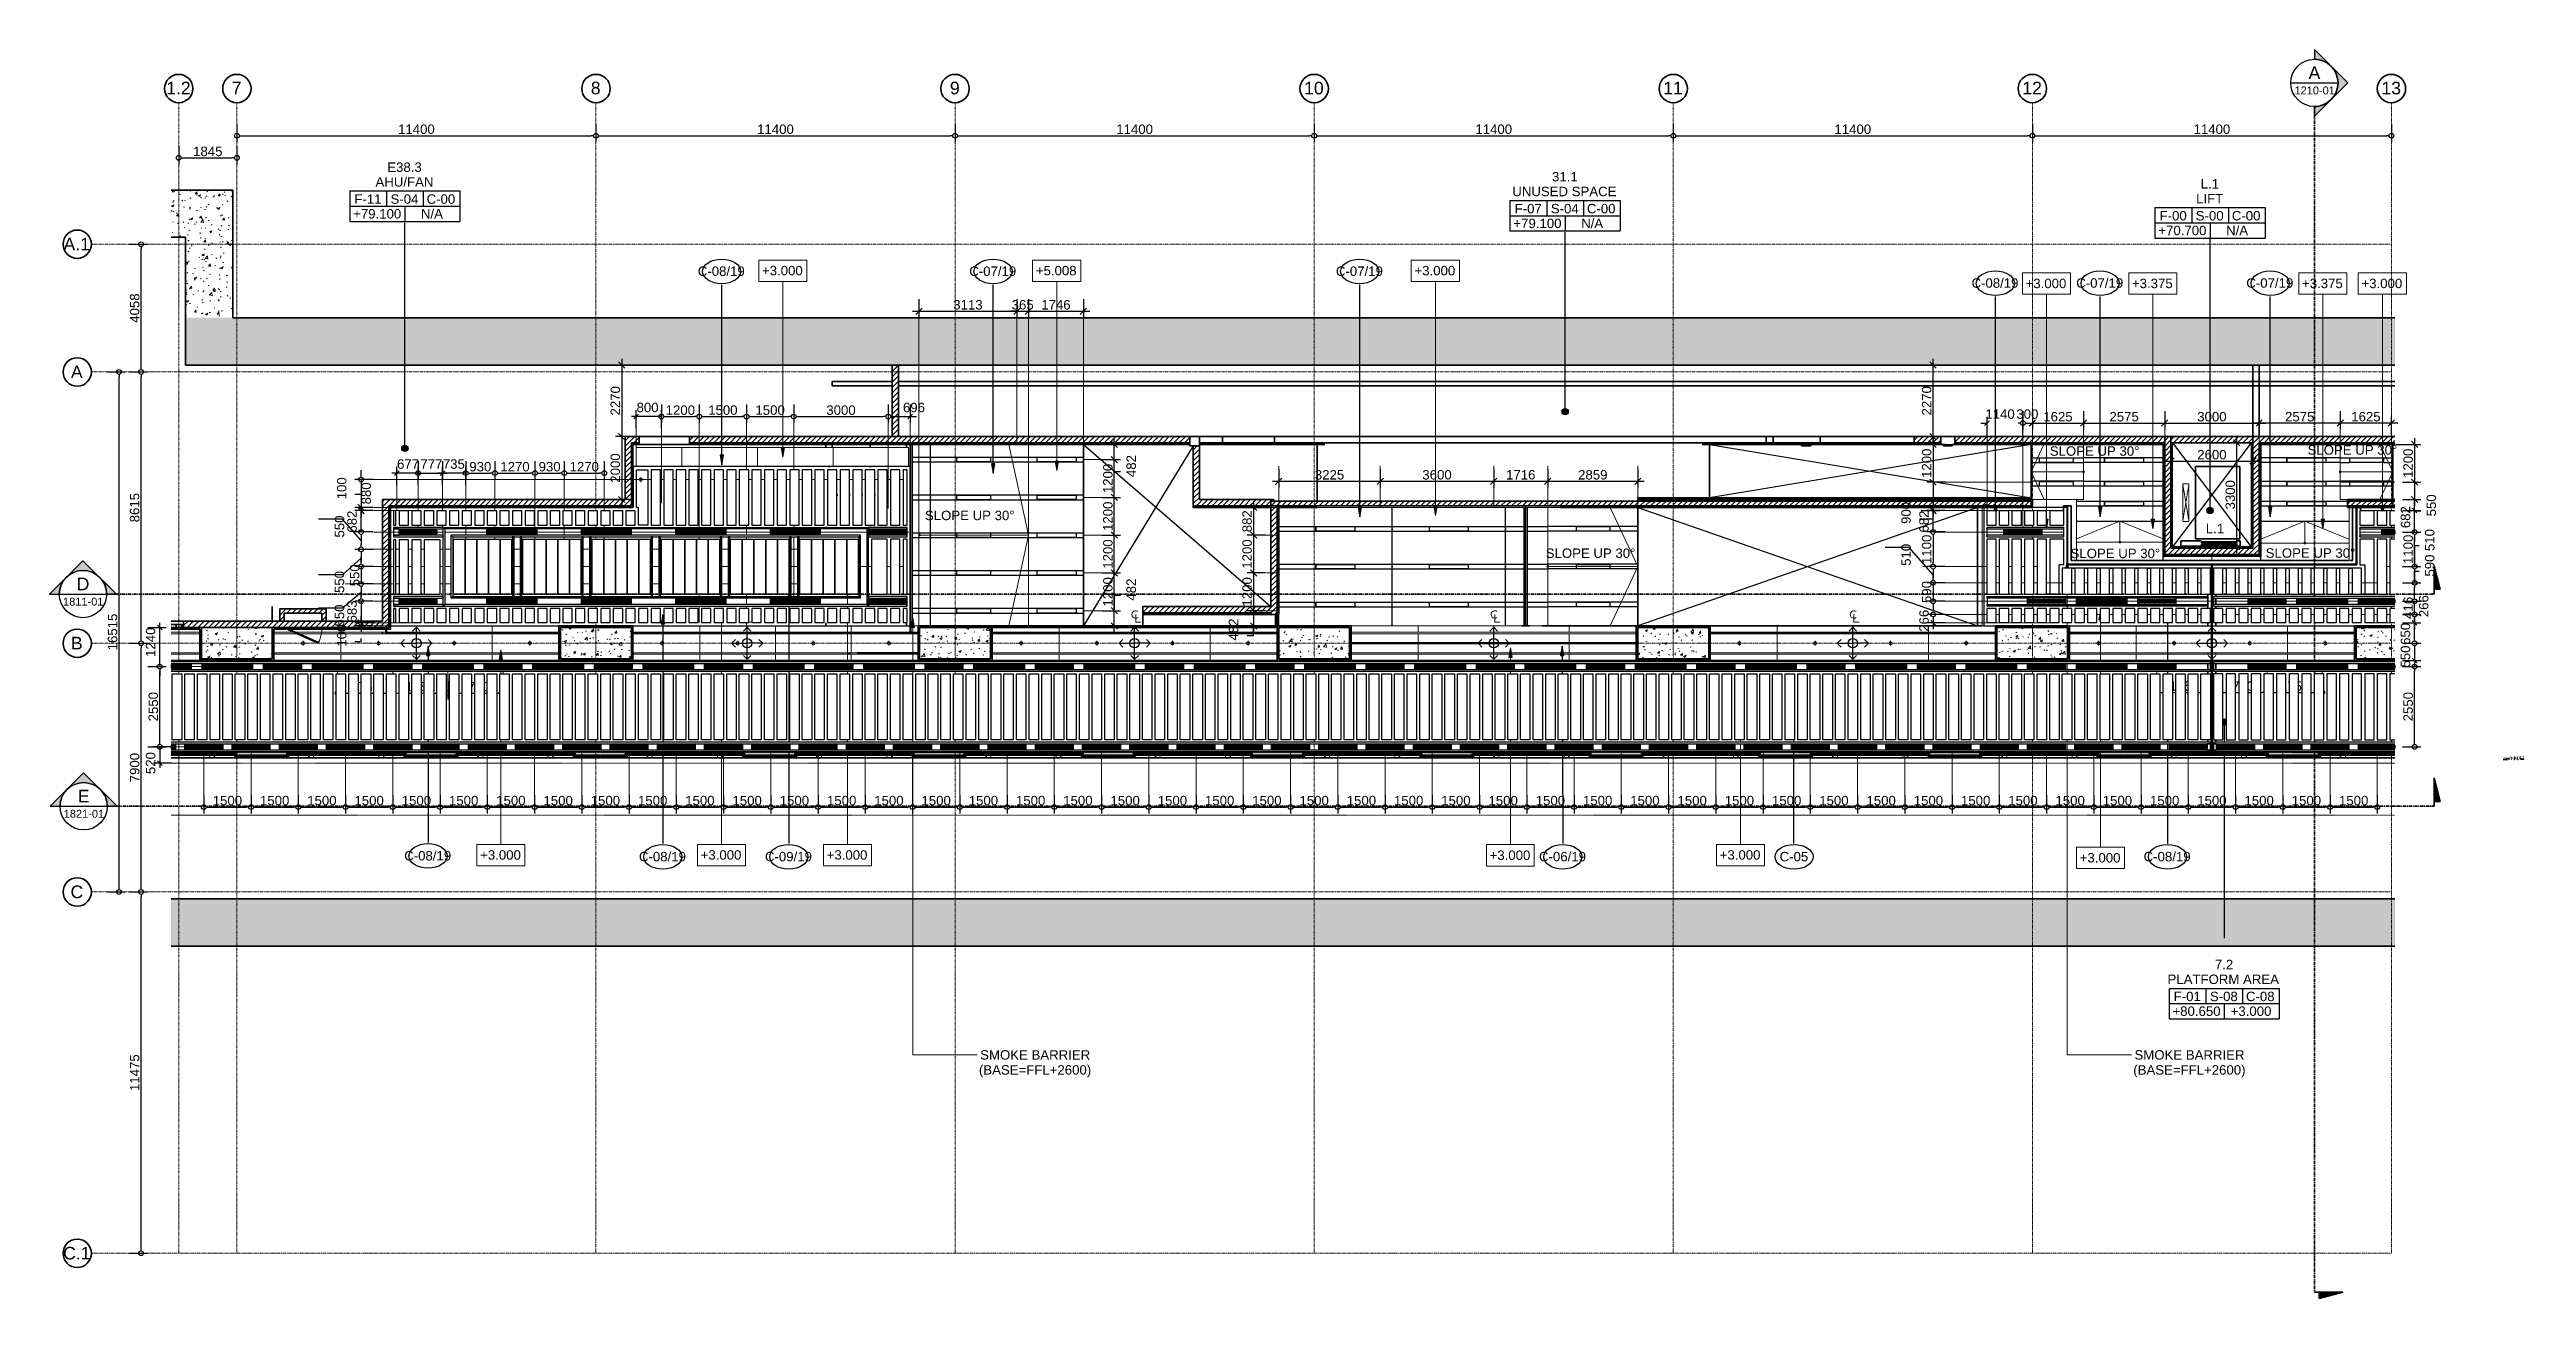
# Model space of a CAD drawing. Header units: millimetres. Extents: x -853228 to -774597, y -17231 to 22435.
import ezdxf
from ezdxf.enums import TextEntityAlignment as Align
from ezdxf.xclip import XClip

# ---------------------------------------------------------------- set-up
doc = ezdxf.new("R2010")
doc.units = ezdxf.units.MM
doc.header["$XCLIPFRAME"] = 0
for name, pattern in [('- SOM Dash 1_8_', [4.7625, 3.175, -1.5875]), ('DASH', [6.35, 3.175, -3.175]), ('DPA_Grid _ Level 100', [10, 5.5, -1.6, 1.3, -1.6]), ('DPA_Hidden 50', [3, 2, -1]), ('DPA_Hidden 500', [1.4, 0.8, -0.6]), ('Hidden', [7.2, 4.7, -2.5]), ('Hidden - Short', [3.571875, 2.38125, -1.190625]), ('Overhead', [3.96875, 2.38125, -1.5875])]:
    doc.linetypes.add(name, pattern=pattern)
for name, color, linetype in [('000 - WIPEOUT', 250, 'Continuous'), ('001 - ASCESSORIES', 251, 'Continuous'), ('A04_TUBE SERIES', 2, 'Continuous'), ('A11_ALU.SOLID SHEET', 2, 'Continuous')]:
    doc.layers.add(name, color=color, linetype=linetype)
for name, color, linetype, lineweight in [('_ _ A-DETL-OPENING', 1, 'Continuous', 25), ('A-ANNO-DIMS', 1, 'Continuous', 9), ('A-ANNO-NOTE', 3, 'Continuous', 25), ('A-CLNG', 2, 'Continuous', 9), ('A-CLNG-PATT', 2, 'Continuous', 9), ('A-COLS', 5, 'Continuous', 70), ('A-COLS-E', 1, 'Continuous', 35), ('A-DETL', 1, 'Continuous', 70), ('A-DETL-GENF', 2, 'Continuous', 9), ('A-DETL-GENF-HDLN', 2, 'Overhead', 9), ('A-DETL-MBND', 2, 'Hidden', 9), ('A-DETL-THIN', 1, 'Continuous', 25), ('A-DOOR', 3, 'Continuous', 35), ('A-DOOR-E', 2, 'Continuous', 25), ('A-DOOR-FRAM', 3, 'Continuous', 25), ('A-DOOR-OPNG', 2, 'Continuous', 9), ('A-FLOR-E', 2, 'Continuous', 35), ('A-GENM', 1, 'Continuous', 9), ('A-GENM-HDLN', 2, 'DPA_Hidden 500', 9), ('A-GENM-IDEN', 3, 'Continuous', 25), ('A-GLAZ-CURT', 2, 'Continuous', 9), ('A-ROOM-IDEN', 3, 'Continuous', 25), ('A-ROOM-LINE', 3, 'Continuous', 25), ('A-WALL', 5, 'Continuous', 35), ('A-WALL-FNSH', 2, 'Continuous', 35), ('A-WALL-PATT', 1, 'Continuous', 35), ('E-LITE-EQPM', 2, 'Continuous', 9), ('G-ANNO-SECL', 3, 'Continuous', 9), ('G-ANNO-TEXT', 3, 'Continuous', 9), ('I-WALL-E', 2, 'Continuous', 35), ('Q-SPCQ', 2, 'Continuous', 35), ('Q-SPCQ-HDLN', 2, 'DASH', 9), ('S-GRID', 251, 'Continuous', 9), ('S-GRID-IDEN', 3, 'Continuous', 50), ('S-STRS-MBND', 2, 'Continuous', 35), ('WALL-E', 2, 'Continuous', 35)]:
    doc.layers.add(name, color=color, linetype=linetype, lineweight=lineweight)
doc.styles.add('Arial', font='arial.ttf', dxfattribs={"height": 400})
doc.styles.add('Arial_1', font='arial.ttf', dxfattribs={"height": 250})
doc.styles.add('Arial_2', font='arial.ttf', dxfattribs={"height": 300})
doc.styles.add('Arial_3', font='arial.ttf', dxfattribs={"height": 2.5})
doc.styles.add('Arial_4', font='arial.ttf', dxfattribs={"height": 3})
doc.styles.add('Arial_5', font='arial.ttf', dxfattribs={"height": 2})
doc.styles.add('Arial_6', font='arial.ttf', dxfattribs={"height": 1.5})
doc.styles.add('Arial_B', font='arialbd.ttf', dxfattribs={"height": 4})
doc.styles.add('Arial_B_1', font='arialbd.ttf', dxfattribs={"height": 3})
doc.dimstyles.new('DPA-DIM-3_0_C-C', dxfattribs={"dimscale": 304.8, "dimtxt": 306.07782, "dimasz": 0.492126, "dimexe": 0.656168, "dimexo": 0.0625, "dimgap": 0.164042, "dimtad": 1, "dimdec": 0, "dimzin": 0, "dimdsep": 46, "dimtxsty": 'Arial_2', "dimblk1": 'DOTBLANK', "dimblk2": 'DOTBLANK', "dimsah": 1, "dimcen": 0.09, "dimdle": 0.656168, "dimadec": 8, "dimazin": 0, "dimtfac": 1, "dimtdec": 4, "dimtix": 1, "dimtmove": 0, "dimatfit": 3, "dimfxl": 1.312336, "dimfxlon": 1, "dimtvp": 1, "dimtolj": 1, "dimtzin": 0, "dimarcsym": 2})
doc.dimstyles.new('DPA-DIM-3_0_C-C_1', dxfattribs={"dimscale": 304.8, "dimtxt": 306.07782, "dimasz": 0.492126, "dimexe": 0.656168, "dimexo": 0.0625, "dimgap": 0.164042, "dimtad": 1, "dimdec": 0, "dimzin": 0, "dimdsep": 46, "dimtxsty": 'Arial_2', "dimblk1": 'DOTBLANK', "dimblk2": 'DOTBLANK', "dimsah": 1, "dimcen": 0.09, "dimdle": 0.656168, "dimadec": 8, "dimazin": 0, "dimtfac": 1, "dimtdec": 4, "dimtix": 1, "dimtmove": 1, "dimatfit": 3, "dimfxl": 1.312336, "dimfxlon": 1, "dimtvp": 1, "dimtolj": 1, "dimtzin": 0, "dimarcsym": 2})
doc.dimstyles.new('DPA-DIM-3_0_C-T', dxfattribs={"dimscale": 304.8, "dimtxt": 306.07782, "dimasz": 0.492126, "dimexe": 0.656168, "dimexo": 0.0625, "dimgap": 0.164042, "dimtad": 0, "dimjust": 2, "dimdec": 0, "dimzin": 0, "dimdsep": 46, "dimtxsty": 'Arial_2', "dimblk1": 'DOTBLANK', "dimblk2": 'OBLIQUE', "dimsah": 1, "dimcen": 0.09, "dimdle": 0.656168, "dimadec": 8, "dimazin": 0, "dimtfac": 1, "dimtdec": 4, "dimtix": 1, "dimtmove": 2, "dimatfit": 3, "dimfxl": 1.312336, "dimfxlon": 1, "dimtvp": 1, "dimtolj": 1, "dimtzin": 0, "dimarcsym": 2})
doc.dimstyles.new('DPA-DIM-3_0_T-T', dxfattribs={"dimscale": 304.8, "dimtxt": 306.07782, "dimasz": 0.656168, "dimexe": 0.656168, "dimexo": 0.0625, "dimgap": 0.164042, "dimtad": 1, "dimdec": 0, "dimzin": 0, "dimdsep": 46, "dimtxsty": 'Arial_2', "dimblk1": 'OBLIQUE', "dimblk2": 'OBLIQUE', "dimsah": 1, "dimcen": 0.09, "dimdle": 0.656168, "dimadec": 8, "dimazin": 0, "dimtfac": 1, "dimtdec": 4, "dimtix": 1, "dimtmove": 0, "dimatfit": 3, "dimfxl": 1.312336, "dimfxlon": 1, "dimtvp": 1, "dimtolj": 1, "dimtzin": 0, "dimarcsym": 2})
doc.dimstyles.new('DPA-DIM-3_0_T-T_1', dxfattribs={"dimscale": 304.8, "dimtxt": 306.07782, "dimasz": 0.656168, "dimexe": 0.656168, "dimexo": 0.0625, "dimgap": 0.164042, "dimtad": 1, "dimdec": 0, "dimzin": 0, "dimdsep": 46, "dimtxsty": 'Arial_2', "dimblk1": 'OBLIQUE', "dimblk2": 'OBLIQUE', "dimsah": 1, "dimcen": 0.09, "dimdle": 0.656168, "dimadec": 8, "dimazin": 0, "dimtfac": 1, "dimtdec": 4, "dimtix": 1, "dimtmove": 1, "dimatfit": 3, "dimfxl": 1.312336, "dimfxlon": 1, "dimtvp": 1, "dimtolj": 1, "dimtzin": 0, "dimarcsym": 2})
pattern_1 = [(50, (0, 0), (728.7365, -63.75582), [76.2, -838.2]), (355, (0, 0), (-140.9716, 764.2276), [60.96, -670.56]), (100.451, (60.7, -5.3), (587.77, 700.46675), [64.76, -712.36]), (46.184, (0, 203.2), (1084.3162, -168.171), [114.3, -1257.3]), (96.636, (90.4, 189.2), (949.6099, 989.7098), [97.14, -1068.54]), (351.184, (0, 203.2), (949.6206, 989.7012), [91.44, -1005.84]), (21, (101.6, 152.4), (606.45787, -409.06057), [76.2, -838.2]), (326, (101.6, 152.4), (247.20834, 736.7529), [60.96, -670.56]), (71.451, (152.14, 118.3), (853.66825, 327.6855), [64.76, -712.36]), (37.5, (0, 0), (12.35469, 338.22012), [33.528, -628.904, 33.528, -647.192, -673.1]), (37.5, (0, 0), (12.35469, 338.22012), [-1343.152, 33.528, -639.572]), (7.5, (0, 0), (267.27887, 400.72213), [33.528, -354.584, 33.528, -613.664, -256.54]), (7.5, (0, 0), (267.27887, 400.72213), [-1035.304, 33.528, -223.012]), (327.5, (-226.57, 0), (542.36333, -22.915345), [33.528, -220.472, 33.528, -758.952, -1051.56]), (327.5, (-226.57, 0), (542.36333, -22.915345), [-1046.48, 33.528, -1018.032]), (317.5, (-328.17, 0), (592.51696, 101.7071), [33.528, -296.672, 33.528, -492.76, -746.76]), (317.5, (-328.17, 0), (592.51696, 101.7071), [-856.488, 33.528, -713.232])]
pattern_2 = [(45, (0, 0), (-84.852814, 84.852814), [])]
pattern_3 = [(45, (0, 0), (-212.13203, 212.13203), []), (135, (0, 0), (-212.13203, -212.13203), [])]
pattern_4 = [(135, (-775165.7394, 1.539), (-2.539928, 2e-16), [1.034, -2.558]), (135, (-775167.0094, 0.2694), (-2.539928, 2e-16), [1.034, -2.558]), (135, (-775167.6448, 2.174), (-2.539928, 2e-16), [0.51703, -3.075]), (135, (-775166.3744, 0.9044), (-2.539928, 2e-16), [1.034, -2.558]), (135, (-775165.4704, 0), (-2.539928, 2e-16), [0.51703, -3.075])]

# ---------------------------------------------------------------- blocks, each defined once
blk = doc.blocks.new('LIFT-OTIS - Lift - 1400x2300-For Station-11454546-4261-01 ENLARGED UPPER PLATFORM LEVEL - REFLECTED CEILING PLAN - SHEET 2')
at = {"layer": 'A-DETL-GENF-HDLN'}
for p, q in [((-1034, 2175), (-834, 2175)), ((-1034, 975), (-1034, 2175)), ((-1034, 2175), (-834, 975)), ((-1034, 975), (-834, 2175)), ((-834, 2175), (-834, 975)), ((-834, 975), (-1034, 975))]:
    blk.add_line(p, q, dxfattribs=at)
at = {"layer": 'A-GENM', "linetype": 'Hidden', "lineweight": 35}
for p, q in [((-625, 425), (-625, 2725)), ((775, 2725), (-625, 2725)), ((775, 425), (775, 2725)), ((-1090, 360), (-440, 360)), ((-1090, 190), (-1090, 360)), ((-440, 190), (-1090, 190)), ((-625, 425), (775, 425)), ((-440, 290), (-440, 330)), ((-440, 330), (125, 330)), ((125, 290), (-440, 290)), ((-440, 220), (-440, 260)), ((-440, 260), (125, 260)), ((125, 220), (-440, 220)), ((690, 330), (125, 330)), ((125, 290), (690, 290)), ((125, 260), (690, 260)), ((690, 220), (125, 220)), ((790, 360), (690, 360)), ((690, 290), (690, 330)), ((690, 260), (690, 220)), ((690, 190), (790, 190)), ((790, 190), (790, 360))]:
    blk.add_line(p, q, dxfattribs=at)
at = {"layer": 'A-GENM', "linetype": 'Hidden'}
for p, q in [((-525, 125), (-460, 125)), ((-525, 125), (775, 125)), ((-485, 125), (735, 125)), ((735, 125), (-485, 125)), ((710, 125), (-460, 125)), ((-425, 125), (-460, 125)), ((-460, 125), (-425, 125)), ((-460, 125), (710, 125)), ((710, 125), (675, 125)), ((675, 125), (710, 125)), ((710, 125), (775, 125)), ((-512, -75), (-525, -75)), ((775, -75), (762, -75))]:
    blk.add_line(p, q, dxfattribs=at)
at = {"layer": 'A-GENM'}
for p, q in [((125, 330), (125, 290)), ((125, 260), (125, 220)), ((125, 220), (125, 260))]:
    blk.add_line(p, q, dxfattribs=at)
at = {"layer": 'A-GENM-HDLN'}
blk.add_line((775, 425), (775, 1350), dxfattribs=at)
blk = doc.blocks.new('DPA_Rectangular - 300 x 300 mm-6056007-4261-01 ENLARGED UPPER PLATFORM LEVEL - REFLECTED CEILING PLAN - SHEET 2')
at = {"layer": 'A-COLS-E'}
for p, q in [((-150, -150), (-150, 150)), ((-150, 150), (150, 150)), ((150, 150), (150, -150)), ((150, -150), (-150, -150))]:
    blk.add_line(p, q, dxfattribs=at)
blk = doc.blocks.new('DPA_Rectangular - 450 x 450 mm-12250881-4261-01 ENLARGED UPPER PLATFORM LEVEL - REFLECTED CEILING PLAN - SHEET 2')
at = {"layer": 'A-COLS-E'}
for p, q in [((-225, -25), (-225, 225)), ((-225, 225), (225, 225)), ((225, 225), (225, -25))]:
    blk.add_line(p, q, dxfattribs=at)
blk = doc.blocks.new('DPA_AC-BW - A30_2100 x 2500 mm-6632386-4261-01 ENLARGED UPPER PLATFORM LEVEL - REFLECTED CEILING PLAN - SHEET 2')
at = {"layer": 'A-DOOR'}
for p, q in [((650, 0), (800, 0)), ((800, 0), (1000, 0)), ((800, -35), (800, 0)), ((800, 0), (800, -35)), ((1000, 0), (1000, -35)), ((800, -100), (650, -100)), ((815, -35), (800, -35)), ((800, -35), (815, -35)), ((800, -100), (800, -65)), ((800, -65), (815, -65)), ((815, -65), (800, -65)), ((800, -65), (800, -100)), ((1000, -100), (800, -100)), ((815, -65), (815, -35)), ((815, -35), (815, -65)), ((1000, -35), (985, -35)), ((985, -35), (985, -65)), ((985, -65), (1000, -65)), ((1000, -65), (1000, -100))]:
    blk.add_line(p, q, dxfattribs=at)
at = {"layer": 'A-DOOR-E'}
for p, q in [((650, 0), (800, 0)), ((650, 0), (800, 0)), ((650, 0), (800, 0)), ((800, 0), (650, 0)), ((650, 0), (800, 0)), ((800, 0), (650, 0)), ((800, 0), (650, 0)), ((1000, 0), (800, 0)), ((800, 0), (800, -35)), ((800, 0), (800, -35)), ((800, 0), (800, -35)), ((800, 0), (800, -35)), ((800, -35), (800, 0)), ((800, 0), (800, -35)), ((800, -35), (800, 0)), ((800, -35), (800, 0)), ((1000, -35), (1000, 0)), ((800, -100), (650, -100)), ((800, -100), (650, -100)), ((800, -100), (650, -100)), ((650, -100), (800, -100)), ((800, -100), (650, -100)), ((650, -100), (800, -100)), ((650, -100), (800, -100)), ((800, -35), (815, -35)), ((800, -35), (815, -35)), ((800, -35), (815, -35)), ((800, -35), (815, -35)), ((815, -35), (800, -35)), ((800, -35), (815, -35)), ((815, -35), (800, -35)), ((815, -35), (800, -35)), ((815, -65), (800, -65)), ((800, -65), (800, -100)), ((815, -65), (800, -65)), ((800, -65), (800, -100)), ((800, -65), (800, -100)), ((815, -65), (800, -65)), ((815, -65), (800, -65)), ((800, -65), (800, -100)), ((800, -100), (800, -65)), ((800, -65), (815, -65)), ((815, -65), (800, -65)), ((800, -65), (800, -100)), ((800, -100), (800, -65)), ((800, -65), (815, -65)), ((800, -100), (800, -65)), ((800, -65), (815, -65)), ((800, -100), (1000, -100)), ((815, -35), (815, -65)), ((815, -35), (815, -65)), ((815, -35), (815, -65)), ((815, -35), (815, -65)), ((815, -65), (815, -35)), ((815, -35), (815, -65)), ((815, -65), (815, -35)), ((815, -65), (815, -35)), ((985, -65), (985, -35)), ((985, -35), (1000, -35)), ((1000, -65), (985, -65)), ((1000, -100), (1000, -65))]:
    blk.add_line(p, q, dxfattribs=at)
at = {"layer": 'A-DOOR-FRAM'}
for p, q in [((1000, 0), (1050, 0)), ((1000, -35), (1000, 0)), ((1050, 0), (1050, -100)), ((985, -65), (985, -35)), ((985, -35), (1000, -35)), ((1000, -65), (985, -65)), ((1000, -100), (1000, -65)), ((1050, -100), (1000, -100))]:
    blk.add_line(p, q, dxfattribs=at)
blk = doc.blocks.new('DPA_AC-SG-PI - A2_1200x2000 mm-12150596-4261-01 ENLARGED UPPER PLATFORM LEVEL - REFLECTED CEILING PLAN - SHEET 2')
at = {"layer": 'A-DOOR', "lineweight": 25}
for p, q in [((-500, 5), (-500, -45)), ((-525, -20), (-475, -20))]:
    blk.add_line(p, q, dxfattribs=at)
for start, end in [(0, 180), (180, 0)]:
    blk.add_arc((-500, 5), 10, start, end, dxfattribs=at)
at = {"layer": 'A-DOOR-E'}
for p, q in [((-575, -11), (-557, 30)), ((-557, 30), (495, -440)), ((477, -481), (-575, -11)), ((495, -440), (477, -481))]:
    blk.add_line(p, q, dxfattribs=at)
at = {"layer": 'A-DOOR-OPNG'}
blk.add_arc((-500, 30), 1100, 334.74419, 0, dxfattribs=at)
blk = doc.blocks.new('DPA_Speciality_PlatformScreenDoor - Length_135300-12767973-4261-01 ENLARGED UPPER PLATFORM LEVEL - REFLECTED CEILING PLAN - SHEET 2')
at = {"layer": 'A-GENM'}
for p, q in [((62240, -330), (62364, -330)), ((62251, -330), (62304, -330)), ((62300, -330), (62353, -330)), ((64462, -250), (64660, -250)), ((64660, -250), (64462, -250)), ((64557, -250), (64467, -250)), ((64467, -250), (64557, -250)), ((64568, -250), (64658, -250)), ((64658, -250), (64568, -250)), ((65463, -250), (65265, -250)), ((65265, -250), (65463, -250)), ((65358, -250), (65268, -250)), ((65268, -250), (65358, -250)), ((65368, -250), (65458, -250)), ((65458, -250), (65368, -250)), ((66015, -330), (66139, -330)), ((66026, -330), (66079, -330)), ((66075, -330), (66128, -330)), ((67615, -330), (67739, -330)), ((67626, -330), (67679, -330)), ((67675, -330), (67728, -330)), ((69837, -250), (70035, -250)), ((70035, -250), (69837, -250)), ((69932, -250), (69842, -250)), ((69842, -250), (69932, -250)), ((69943, -250), (70033, -250)), ((70033, -250), (69943, -250)), ((70838, -250), (70640, -250)), ((70640, -250), (70838, -250)), ((70733, -250), (70643, -250)), ((70643, -250), (70733, -250)), ((70743, -250), (70833, -250)), ((70833, -250), (70743, -250)), ((71390, -330), (71514, -330)), ((71401, -330), (71454, -330)), ((71450, -330), (71503, -330)), ((72990, -330), (73114, -330)), ((73001, -330), (73054, -330)), ((73050, -330), (73103, -330)), ((75212, -250), (75410, -250)), ((75410, -250), (75212, -250)), ((75307, -250), (75217, -250)), ((75217, -250), (75307, -250)), ((75318, -250), (75408, -250)), ((75408, -250), (75318, -250)), ((76213, -250), (76015, -250)), ((76015, -250), (76213, -250)), ((76108, -250), (76018, -250)), ((76018, -250), (76108, -250)), ((76118, -250), (76208, -250)), ((76208, -250), (76118, -250)), ((76765, -330), (76889, -330)), ((76776, -330), (76829, -330)), ((76825, -330), (76878, -330)), ((78365, -330), (78489, -330)), ((78376, -330), (78429, -330)), ((78425, -330), (78478, -330)), ((80587, -250), (80785, -250)), ((80785, -250), (80587, -250)), ((80682, -250), (80592, -250)), ((80592, -250), (80682, -250)), ((80693, -250), (80783, -250)), ((80783, -250), (80693, -250)), ((81588, -250), (81390, -250)), ((81390, -250), (81588, -250)), ((81483, -250), (81393, -250)), ((81393, -250), (81483, -250)), ((81493, -250), (81583, -250)), ((81583, -250), (81493, -250)), ((82140, -330), (82264, -330)), ((82151, -330), (82204, -330)), ((82200, -330), (82253, -330)), ((83740, -330), (83864, -330)), ((83751, -330), (83804, -330)), ((83800, -330), (83853, -330)), ((85962, -250), (86160, -250)), ((86160, -250), (85962, -250)), ((86057, -250), (85967, -250)), ((85967, -250), (86057, -250)), ((86068, -250), (86158, -250)), ((86158, -250), (86068, -250)), ((86963, -250), (86765, -250)), ((86765, -250), (86963, -250)), ((86858, -250), (86768, -250)), ((86768, -250), (86858, -250)), ((86868, -250), (86958, -250)), ((86958, -250), (86868, -250)), ((87515, -330), (87639, -330)), ((87526, -330), (87579, -330)), ((87575, -330), (87628, -330)), ((89115, -330), (89239, -330)), ((89126, -330), (89179, -330)), ((89175, -330), (89228, -330)), ((91337, -250), (91535, -250)), ((91535, -250), (91337, -250)), ((91432, -250), (91342, -250)), ((91342, -250), (91432, -250)), ((91443, -250), (91533, -250)), ((91533, -250), (91443, -250)), ((92338, -250), (92140, -250)), ((92140, -250), (92338, -250)), ((92233, -250), (92143, -250)), ((92143, -250), (92233, -250)), ((92243, -250), (92333, -250)), ((92333, -250), (92243, -250)), ((92890, -330), (93014, -330)), ((92901, -330), (92954, -330)), ((92950, -330), (93003, -330)), ((94490, -330), (94614, -330)), ((94501, -330), (94554, -330)), ((94550, -330), (94603, -330)), ((96712, -250), (96910, -250)), ((96910, -250), (96712, -250)), ((96807, -250), (96717, -250)), ((96717, -250), (96807, -250)), ((96818, -250), (96908, -250)), ((96908, -250), (96818, -250)), ((97713, -250), (97515, -250)), ((97515, -250), (97713, -250)), ((97608, -250), (97518, -250)), ((97518, -250), (97608, -250)), ((97618, -250), (97708, -250)), ((97708, -250), (97618, -250)), ((98265, -330), (98389, -330)), ((98276, -330), (98329, -330)), ((98325, -330), (98378, -330)), ((99865, -330), (99989, -330)), ((99876, -330), (99929, -330)), ((99925, -330), (99978, -330)), ((102088, -250), (102285, -250)), ((102285, -250), (102088, -250)), ((102182, -250), (102092, -250)), ((102092, -250), (102182, -250)), ((102192, -250), (102282, -250)), ((102282, -250), (102192, -250)), ((103088, -250), (102890, -250)), ((102890, -250), (103088, -250)), ((102982, -250), (102892, -250)), ((102892, -250), (102982, -250)), ((102993, -250), (103082, -250)), ((103082, -250), (102993, -250)), ((103640, -330), (103764, -330)), ((103651, -330), (103704, -330)), ((103700, -330), (103753, -330)), ((105240, -330), (105364, -330)), ((105251, -330), (105304, -330)), ((105300, -330), (105353, -330)), ((107462, -250), (107660, -250)), ((107660, -250), (107462, -250)), ((107558, -250), (107468, -250)), ((107468, -250), (107558, -250)), ((107568, -250), (107658, -250)), ((107658, -250), (107568, -250)), ((108462, -250), (108265, -250)), ((108265, -250), (108462, -250)), ((108358, -250), (108268, -250)), ((108268, -250), (108358, -250)), ((108368, -250), (108458, -250)), ((108458, -250), (108368, -250)), ((109015, -330), (109139, -330)), ((109026, -330), (109079, -330)), ((109075, -330), (109128, -330)), ((110615, -330), (110739, -330)), ((110626, -330), (110679, -330)), ((110675, -330), (110728, -330)), ((112838, -250), (113035, -250)), ((113035, -250), (112838, -250)), ((112932, -250), (112842, -250)), ((112842, -250), (112932, -250)), ((112942, -250), (113032, -250)), ((113032, -250), (112942, -250)), ((113838, -250), (113640, -250)), ((113640, -250), (113838, -250)), ((113732, -250), (113642, -250)), ((113642, -250), (113732, -250)), ((113743, -250), (113832, -250)), ((113832, -250), (113743, -250)), ((114390, -330), (114514, -330)), ((114401, -330), (114454, -330)), ((114450, -330), (114503, -330)), ((115990, -330), (116114, -330)), ((116001, -330), (116054, -330)), ((116050, -330), (116103, -330)), ((118212, -250), (118410, -250)), ((118410, -250), (118212, -250)), ((118308, -250), (118218, -250)), ((118218, -250), (118308, -250)), ((118318, -250), (118408, -250)), ((118408, -250), (118318, -250)), ((119102, -250), (119015, -250)), ((119015, -250), (119102, -250)), ((119108, -250), (119018, -250)), ((119018, -250), (119108, -250)), ((119213, -250), (119103, -250)), ((119103, -250), (119213, -250)), ((119118, -250), (119208, -250)), ((119208, -250), (119118, -250)), ((119765, -330), (119889, -330)), ((119776, -330), (119829, -330)), ((119825, -330), (119878, -330)), ((121365, -330), (121489, -330)), ((121376, -330), (121429, -330)), ((121425, -330), (121478, -330)), ((123588, -250), (123785, -250)), ((123785, -250), (123588, -250)), ((123682, -250), (123592, -250)), ((123592, -250), (123682, -250)), ((123692, -250), (123782, -250)), ((123782, -250), (123692, -250)), ((124588, -250), (124390, -250)), ((124390, -250), (124588, -250)), ((124482, -250), (124392, -250)), ((124392, -250), (124482, -250)), ((124493, -250), (124582, -250)), ((124582, -250), (124493, -250)), ((125140, -330), (125264, -330)), ((125151, -330), (125204, -330)), ((125200, -330), (125253, -330)), ((126740, -330), (126864, -330)), ((126751, -330), (126804, -330)), ((126800, -330), (126853, -330)), ((128233, -330), (128357, -330)), ((128243, -330), (128296, -330)), ((128293, -330), (128346, -330)), ((128962, -250), (129031, -250)), ((129031, -250), (128962, -250)), ((129058, -250), (128968, -250)), ((128968, -250), (129058, -250)), ((129032, -250), (129160, -250)), ((129160, -250), (129032, -250)), ((129068, -250), (129158, -250)), ((129158, -250), (129068, -250)), ((129962, -250), (129765, -250)), ((129765, -250), (129962, -250)), ((129858, -250), (129768, -250)), ((129768, -250), (129858, -250)), ((129868, -250), (129958, -250)), ((129958, -250), (129868, -250)), ((130533, -330), (130657, -330)), ((130543, -330), (130596, -330)), ((130593, -330), (130646, -330)), ((132033, -330), (132157, -330)), ((132043, -330), (132096, -330)), ((132093, -330), (132146, -330))]:
    blk.add_line(p, q, dxfattribs=at)
at = {"layer": 'A-GENM-HDLN'}
for p, q in [((63313, -250), (63313, -175)), ((64163, -175), (63313, -175)), ((64163, -250), (63313, -250)), ((64163, -175), (64163, -250)), ((65763, -175), (65763, -250)), ((65763, -175), (66613, -175)), ((65763, -250), (66613, -250)), ((66613, -250), (66613, -175)), ((68688, -250), (68688, -175)), ((69538, -175), (68688, -175)), ((69538, -250), (68688, -250)), ((69538, -175), (69538, -250)), ((71138, -175), (71138, -250)), ((71138, -175), (71988, -175)), ((71138, -250), (71988, -250)), ((71988, -250), (71988, -175)), ((74063, -250), (74063, -175)), ((74913, -175), (74063, -175)), ((74913, -250), (74063, -250)), ((74913, -175), (74913, -250)), ((76513, -175), (76513, -250)), ((76513, -175), (77363, -175)), ((76513, -250), (77363, -250)), ((77363, -250), (77363, -175)), ((79438, -250), (79438, -175)), ((80288, -175), (79438, -175)), ((80288, -250), (79438, -250)), ((80288, -175), (80288, -250)), ((81888, -175), (81888, -250)), ((81888, -175), (82738, -175)), ((81888, -250), (82738, -250)), ((82738, -250), (82738, -175)), ((84813, -250), (84813, -175)), ((85663, -175), (84813, -175)), ((85663, -250), (84813, -250)), ((85663, -175), (85663, -250)), ((87262, -175), (87262, -250)), ((87262, -175), (88112, -175)), ((87262, -250), (88112, -250)), ((88112, -250), (88112, -175)), ((90188, -250), (90188, -175)), ((91038, -175), (90188, -175)), ((91038, -250), (90188, -250)), ((91038, -175), (91038, -250)), ((92638, -175), (92638, -250)), ((92638, -175), (93488, -175)), ((92638, -250), (93488, -250)), ((93488, -250), (93488, -175)), ((95563, -250), (95563, -175)), ((96413, -175), (95563, -175)), ((96413, -250), (95563, -250)), ((96413, -175), (96413, -250)), ((98013, -175), (98013, -250)), ((98013, -175), (98863, -175)), ((98013, -250), (98863, -250)), ((98863, -250), (98863, -175)), ((100938, -250), (100938, -175)), ((101788, -175), (100938, -175)), ((101788, -250), (100938, -250)), ((101788, -175), (101788, -250)), ((103388, -175), (103388, -250)), ((103388, -175), (104238, -175)), ((103388, -250), (104238, -250)), ((104238, -250), (104238, -175)), ((106312, -250), (106312, -175)), ((107162, -175), (106312, -175)), ((107162, -250), (106312, -250)), ((107162, -175), (107162, -250)), ((108762, -175), (108762, -250)), ((108762, -175), (109612, -175)), ((108762, -250), (109612, -250)), ((109612, -250), (109612, -175)), ((111688, -250), (111688, -175)), ((112538, -175), (111688, -175)), ((112538, -250), (111688, -250)), ((112538, -175), (112538, -250)), ((114138, -175), (114138, -250)), ((114138, -175), (114988, -175)), ((114138, -250), (114988, -250)), ((114988, -250), (114988, -175)), ((117062, -250), (117062, -175)), ((117912, -175), (117062, -175)), ((117912, -250), (117062, -250)), ((117912, -175), (117912, -250)), ((119512, -175), (119512, -250)), ((119512, -175), (120362, -175)), ((119512, -250), (120362, -250)), ((120362, -250), (120362, -175)), ((122438, -250), (122438, -175)), ((123288, -175), (122438, -175)), ((123288, -250), (122438, -250)), ((123288, -175), (123288, -250)), ((124888, -175), (124888, -250)), ((124888, -175), (125738, -175)), ((124888, -250), (125738, -250)), ((125738, -250), (125738, -175)), ((127812, -250), (127812, -175)), ((128662, -175), (127812, -175)), ((128662, -250), (127812, -250)), ((128662, -175), (128662, -250)), ((130262, -175), (130262, -250)), ((130262, -175), (131112, -175)), ((130262, -250), (131112, -250)), ((131112, -250), (131112, -175))]:
    blk.add_line(p, q, dxfattribs=at)
at = {"layer": 'Q-SPCQ', "linetype": 'DASH', "lineweight": 9}
blk.add_line((61743, 1650), (132340, 1650), dxfattribs=at)
at = {"layer": 'Q-SPCQ'}
for p, q in [((61743, -175), (63463, -175)), ((63463, -255), (61743, -255)), ((61743, -255), (63463, -255)), ((61743, -255), (63403, -255)), ((63403, -255), (61743, -255)), ((63413, -255), (61743, -255)), ((61743, -255), (63413, -255)), ((63463, -305), (61743, -305)), ((61743, -305), (63453, -305)), ((63403, -305), (61743, -305)), ((61743, -305), (63403, -305)), ((61743, -305), (63453, -305)), ((63453, -305), (61743, -305)), ((63403, -305), (61743, -305)), ((61743, -305), (63403, -305)), ((63463, -305), (61743, -305)), ((61743, -305), (63463, -305)), ((63413, -305), (61743, -305)), ((61743, -305), (63413, -305)), ((61743, -305), (63403, -305)), ((63403, -305), (61743, -305)), ((61743, -330), (63463, -330)), ((63453, -330), (61743, -330)), ((61743, -330), (63463, -330)), ((63403, -330), (61743, -330)), ((61743, -330), (63403, -330)), ((61743, -330), (63453, -330)), ((63453, -330), (61743, -330)), ((63403, -330), (61743, -330)), ((61743, -330), (63403, -330)), ((63453, -305), (63463, -305)), ((63463, -330), (63453, -330)), ((63463, -175), (63463, -330)), ((63463, -175), (64163, -175)), ((63463, -330), (63463, -175)), ((63463, -200), (63463, -176)), ((63463, -176), (63463, -200)), ((63463, -305), (63463, -200)), ((63463, -200), (63463, -305)), ((63463, -255), (64153, -255)), ((64153, -255), (63463, -255)), ((63463, -255), (63463, -305)), ((63463, -305), (63463, -255)), ((63463, -305), (63463, -255)), ((63463, -255), (63463, -305)), ((63463, -329), (63463, -305)), ((63463, -305), (63473, -305)), ((64153, -305), (63463, -305)), ((63463, -305), (63463, -330)), ((63463, -330), (63463, -305)), ((63463, -305), (64153, -305)), ((64153, -305), (63463, -305)), ((63463, -305), (63463, -329)), ((63463, -330), (63463, -305)), ((63463, -305), (63463, -330)), ((63463, -330), (64163, -330)), ((63463, -330), (64153, -330)), ((63473, -330), (63463, -330)), ((63473, -305), (64153, -305)), ((64153, -305), (63473, -305)), ((63473, -305), (64153, -305)), ((64153, -330), (63473, -330)), ((64153, -330), (63473, -330)), ((63473, -330), (64153, -330)), ((63513, -255), (64103, -255)), ((64103, -255), (63513, -255)), ((63513, -305), (64103, -305)), ((64103, -305), (63513, -305)), ((64103, -255), (63523, -255)), ((63523, -255), (64103, -255)), ((63523, -305), (64103, -305)), ((64103, -305), (63523, -305)), ((63523, -305), (64103, -305)), ((64103, -305), (63523, -305)), ((64103, -305), (63523, -305)), ((63523, -305), (64103, -305)), ((63523, -330), (64103, -330)), ((64103, -330), (63523, -330)), ((63523, -330), (64103, -330)), ((64103, -330), (63523, -330)), ((64113, -175), (64953, -175)), ((64953, -175), (64113, -175)), ((64113, -175), (64113, -225)), ((64113, -225), (64113, -175)), ((64953, -225), (64113, -225)), ((64113, -225), (64953, -225)), ((64113, -250), (64113, -225)), ((64113, -250), (64113, -225)), ((64953, -225), (64113, -225)), ((64113, -225), (64113, -250)), ((64113, -250), (64113, -225)), ((64113, -225), (64953, -225)), ((64113, -225), (64953, -225)), ((64953, -225), (64113, -225)), ((64953, -250), (64113, -250)), ((64113, -250), (64953, -250)), ((64113, -250), (64953, -250)), ((64953, -250), (64113, -250)), ((64923, -175), (64143, -175)), ((64143, -175), (64923, -175)), ((64143, -175), (64923, -175)), ((64923, -175), (64143, -175)), ((64143, -225), (64923, -225)), ((64923, -225), (64143, -225)), ((64923, -225), (64143, -225)), ((64143, -225), (64923, -225)), ((64153, -255), (64153, -330)), ((64163, -255), (64153, -255)), ((64153, -255), (64163, -255)), ((64153, -330), (64153, -255)), ((64153, -305), (64153, -255)), ((64153, -305), (64153, -255)), ((64153, -330), (64153, -305)), ((64153, -330), (64153, -305)), ((64153, -305), (64153, -330)), ((64153, -330), (64153, -305)), ((64153, -330), (64163, -330)), ((64163, -330), (64153, -330)), ((64163, -225), (64903, -225)), ((64903, -225), (64163, -225)), ((64163, -225), (64903, -225)), ((64903, -225), (64163, -225)), ((64163, -250), (64903, -250)), ((64903, -250), (64163, -250)), ((64163, -250), (64903, -250)), ((64903, -250), (64163, -250)), ((64163, -330), (64163, -250)), ((64163, -250), (64163, -305)), ((64163, -330), (64163, -255)), ((64163, -255), (64163, -330)), ((64163, -305), (64163, -329)), ((64953, -225), (64953, -175)), ((64953, -225), (64953, -175)), ((64953, -180), (64953, -245)), ((64953, -245), (64953, -180)), ((64953, -225), (64953, -250)), ((64953, -250), (64953, -225)), ((64953, -250), (64953, -225)), ((64953, -225), (64953, -250)), ((64963, -245), (64963, -180)), ((64963, -180), (64963, -245)), ((64963, -180), (64963, -245)), ((64963, -245), (64963, -180)), ((65813, -175), (64973, -175)), ((64973, -175), (65813, -175)), ((64973, -175), (64973, -225)), ((64973, -175), (64973, -225)), ((64973, -245), (64973, -180)), ((64973, -180), (64973, -245)), ((64973, -225), (65813, -225)), ((65813, -225), (64973, -225)), ((64973, -250), (64973, -225)), ((64973, -225), (64973, -250)), ((65813, -225), (64973, -225)), ((64973, -225), (64973, -250)), ((64973, -250), (64973, -225)), ((64973, -225), (65813, -225)), ((65813, -225), (64973, -225)), ((64973, -225), (65813, -225)), ((64973, -250), (65813, -250)), ((65813, -250), (64973, -250)), ((64973, -250), (65813, -250)), ((65813, -250), (64973, -250)), ((65003, -175), (65783, -175)), ((65783, -175), (65003, -175)), ((65783, -175), (65003, -175)), ((65003, -175), (65783, -175)), ((65783, -225), (65003, -225)), ((65003, -225), (65783, -225)), ((65003, -225), (65783, -225)), ((65783, -225), (65003, -225)), ((65763, -225), (65023, -225)), ((65023, -225), (65763, -225)), ((65763, -225), (65023, -225)), ((65023, -225), (65763, -225)), ((65763, -250), (65023, -250)), ((65023, -250), (65763, -250)), ((65763, -250), (65023, -250)), ((65023, -250), (65763, -250)), ((65763, -175), (66463, -175)), ((65763, -305), (65763, -250)), ((65763, -250), (65763, -330)), ((65773, -255), (65763, -255)), ((65763, -255), (65763, -330)), ((65763, -330), (65763, -255)), ((65763, -255), (65773, -255)), ((65763, -329), (65763, -305)), ((65763, -330), (66463, -330)), ((65763, -330), (65773, -330)), ((65773, -330), (65763, -330)), ((65773, -330), (65773, -255)), ((65773, -255), (65773, -330)), ((66463, -255), (65773, -255)), ((65773, -255), (66463, -255)), ((65773, -255), (65773, -305)), ((65773, -255), (65773, -305)), ((66463, -305), (65773, -305)), ((65773, -305), (66453, -305)), ((65773, -305), (65773, -330)), ((65773, -305), (65773, -330)), ((65773, -305), (66453, -305)), ((66453, -305), (65773, -305)), ((65773, -330), (65773, -305)), ((65773, -305), (65773, -330)), ((66463, -305), (65773, -305)), ((65773, -305), (66463, -305)), ((66453, -330), (65773, -330)), ((65773, -330), (66463, -330)), ((65773, -330), (66453, -330)), ((66453, -330), (65773, -330)), ((65813, -225), (65813, -175)), ((65813, -175), (65813, -225)), ((65813, -225), (65813, -250)), ((65813, -225), (65813, -250)), ((65813, -250), (65813, -225)), ((65813, -225), (65813, -250)), ((65823, -255), (66403, -255)), ((66403, -255), (65823, -255)), ((66413, -255), (65823, -255)), ((65823, -255), (66413, -255)), ((66403, -305), (65823, -305)), ((65823, -305), (66403, -305)), ((66403, -305), (65823, -305)), ((65823, -305), (66403, -305)), ((66413, -305), (65823, -305)), ((65823, -305), (66413, -305)), ((65823, -305), (66403, -305)), ((66403, -305), (65823, -305)), ((66403, -330), (65823, -330)), ((65823, -330), (66403, -330)), ((66403, -330), (65823, -330)), ((65823, -330), (66403, -330)), ((66453, -305), (66463, -305)), ((66463, -330), (66453, -330)), ((66463, -175), (66463, -330)), ((66463, -175), (68838, -175)), ((66463, -330), (66463, -175)), ((66463, -200), (66463, -176)), ((66463, -176), (66463, -200)), ((66463, -305), (66463, -200)), ((66463, -200), (66463, -305)), ((68838, -255), (66463, -255)), ((66463, -255), (68838, -255)), ((66463, -255), (66463, -305)), ((66463, -255), (66463, -305)), ((66463, -305), (66463, -255)), ((66463, -255), (66463, -305)), ((66463, -329), (66463, -305)), ((68838, -305), (66463, -305)), ((66463, -305), (66473, -305)), ((66463, -330), (66463, -305)), ((66463, -305), (66463, -330)), ((68838, -305), (66463, -305)), ((66463, -305), (68838, -305)), ((66463, -305), (66463, -329)), ((66463, -330), (66463, -305)), ((66463, -305), (66463, -330)), ((66463, -330), (68838, -330)), ((66473, -330), (66463, -330)), ((66463, -330), (68838, -330)), ((66473, -305), (68828, -305)), ((66473, -305), (68828, -305)), ((68828, -305), (66473, -305)), ((68828, -330), (66473, -330)), ((66473, -330), (68828, -330)), ((68828, -330), (66473, -330)), ((68788, -255), (66513, -255)), ((66513, -255), (68788, -255)), ((68788, -305), (66513, -305)), ((66513, -305), (68788, -305)), ((66523, -255), (68778, -255)), ((68778, -255), (66523, -255)), ((68778, -305), (66523, -305)), ((66523, -305), (68778, -305)), ((68778, -305), (66523, -305)), ((66523, -305), (68778, -305)), ((66523, -305), (68778, -305)), ((68778, -305), (66523, -305)), ((68778, -330), (66523, -330)), ((66523, -330), (68778, -330)), ((68778, -330), (66523, -330)), ((66523, -330), (68778, -330)), ((68828, -305), (68838, -305)), ((68838, -330), (68828, -330)), ((68838, -175), (68838, -330)), ((68838, -175), (69538, -175)), ((68838, -330), (68838, -175)), ((68838, -200), (68838, -176)), ((68838, -176), (68838, -200)), ((68838, -305), (68838, -200)), ((68838, -200), (68838, -305)), ((68838, -255), (69528, -255)), ((69528, -255), (68838, -255)), ((68838, -255), (68838, -305)), ((68838, -305), (68838, -255)), ((68838, -305), (68838, -255)), ((68838, -255), (68838, -305)), ((68838, -329), (68838, -305)), ((68838, -305), (68848, -305)), ((69528, -305), (68838, -305)), ((68838, -305), (68838, -330)), ((68838, -330), (68838, -305)), ((68838, -305), (69528, -305)), ((69528, -305), (68838, -305)), ((68838, -305), (68838, -329)), ((68838, -330), (68838, -305)), ((68838, -305), (68838, -330)), ((68838, -330), (69538, -330)), ((68838, -330), (69528, -330)), ((68848, -330), (68838, -330)), ((68848, -305), (69528, -305)), ((69528, -305), (68848, -305)), ((68848, -305), (69528, -305)), ((69528, -330), (68848, -330)), ((69528, -330), (68848, -330)), ((68848, -330), (69528, -330)), ((68888, -255), (69478, -255)), ((69478, -255), (68888, -255)), ((68888, -305), (69478, -305)), ((69478, -305), (68888, -305)), ((69478, -255), (68898, -255)), ((68898, -255), (69478, -255)), ((68898, -305), (69478, -305)), ((69478, -305), (68898, -305)), ((68898, -305), (69478, -305)), ((69478, -305), (68898, -305)), ((69478, -305), (68898, -305)), ((68898, -305), (69478, -305)), ((68898, -330), (69478, -330)), ((69478, -330), (68898, -330)), ((68898, -330), (69478, -330)), ((69478, -330), (68898, -330)), ((69488, -175), (70328, -175)), ((70328, -175), (69488, -175)), ((69488, -175), (69488, -225)), ((69488, -225), (69488, -175)), ((70328, -225), (69488, -225)), ((69488, -225), (70328, -225)), ((69488, -250), (69488, -225)), ((69488, -250), (69488, -225)), ((70328, -225), (69488, -225)), ((69488, -225), (69488, -250)), ((69488, -250), (69488, -225)), ((69488, -225), (70328, -225)), ((69488, -225), (70328, -225)), ((70328, -225), (69488, -225)), ((70328, -250), (69488, -250)), ((69488, -250), (70328, -250)), ((69488, -250), (70328, -250)), ((70328, -250), (69488, -250)), ((70298, -175), (69518, -175)), ((69518, -175), (70298, -175)), ((69518, -175), (70298, -175)), ((70298, -175), (69518, -175)), ((69518, -225), (70298, -225)), ((70298, -225), (69518, -225)), ((70298, -225), (69518, -225)), ((69518, -225), (70298, -225)), ((69528, -255), (69528, -330)), ((69538, -255), (69528, -255)), ((69528, -255), (69538, -255)), ((69528, -330), (69528, -255)), ((69528, -305), (69528, -255)), ((69528, -305), (69528, -255)), ((69528, -330), (69528, -305)), ((69528, -330), (69528, -305)), ((69528, -305), (69528, -330)), ((69528, -330), (69528, -305)), ((69528, -330), (69538, -330)), ((69538, -330), (69528, -330)), ((69538, -225), (70278, -225)), ((70278, -225), (69538, -225)), ((69538, -225), (70278, -225)), ((70278, -225), (69538, -225)), ((69538, -250), (70278, -250)), ((70278, -250), (69538, -250)), ((69538, -250), (70278, -250)), ((70278, -250), (69538, -250)), ((69538, -330), (69538, -250)), ((69538, -250), (69538, -305)), ((69538, -330), (69538, -255)), ((69538, -255), (69538, -330)), ((69538, -305), (69538, -329)), ((70328, -225), (70328, -175)), ((70328, -225), (70328, -175)), ((70328, -180), (70328, -245)), ((70328, -245), (70328, -180)), ((70328, -225), (70328, -250)), ((70328, -250), (70328, -225)), ((70328, -250), (70328, -225)), ((70328, -225), (70328, -250)), ((70338, -245), (70338, -180)), ((70338, -180), (70338, -245)), ((70338, -180), (70338, -245)), ((70338, -245), (70338, -180)), ((71188, -175), (70348, -175)), ((70348, -175), (71188, -175)), ((70348, -175), (70348, -225)), ((70348, -175), (70348, -225)), ((70348, -245), (70348, -180)), ((70348, -180), (70348, -245)), ((70348, -225), (71188, -225)), ((71188, -225), (70348, -225)), ((70348, -250), (70348, -225)), ((70348, -225), (70348, -250)), ((71188, -225), (70348, -225)), ((70348, -225), (70348, -250)), ((70348, -250), (70348, -225)), ((70348, -225), (71188, -225)), ((71188, -225), (70348, -225)), ((70348, -225), (71188, -225)), ((70348, -250), (71188, -250)), ((71188, -250), (70348, -250)), ((70348, -250), (71188, -250)), ((71188, -250), (70348, -250)), ((70378, -175), (71158, -175)), ((71158, -175), (70378, -175)), ((71158, -175), (70378, -175)), ((70378, -175), (71158, -175)), ((71158, -225), (70378, -225)), ((70378, -225), (71158, -225)), ((70378, -225), (71158, -225)), ((71158, -225), (70378, -225)), ((71138, -225), (70398, -225)), ((70398, -225), (71138, -225)), ((71138, -225), (70398, -225)), ((70398, -225), (71138, -225)), ((71138, -250), (70398, -250)), ((70398, -250), (71138, -250)), ((71138, -250), (70398, -250)), ((70398, -250), (71138, -250)), ((71138, -175), (71838, -175)), ((71138, -305), (71138, -250)), ((71138, -250), (71138, -330)), ((71148, -255), (71138, -255)), ((71138, -255), (71138, -330)), ((71138, -330), (71138, -255)), ((71138, -255), (71148, -255)), ((71138, -329), (71138, -305)), ((71138, -330), (71838, -330)), ((71138, -330), (71148, -330)), ((71148, -330), (71138, -330)), ((71148, -330), (71148, -255)), ((71148, -255), (71148, -330)), ((71838, -255), (71148, -255)), ((71148, -255), (71838, -255)), ((71148, -255), (71148, -305)), ((71148, -255), (71148, -305)), ((71838, -305), (71148, -305)), ((71148, -305), (71828, -305)), ((71148, -305), (71148, -330)), ((71148, -305), (71148, -330)), ((71148, -305), (71828, -305)), ((71828, -305), (71148, -305)), ((71148, -330), (71148, -305)), ((71148, -305), (71148, -330)), ((71838, -305), (71148, -305)), ((71148, -305), (71838, -305)), ((71828, -330), (71148, -330)), ((71148, -330), (71838, -330)), ((71148, -330), (71828, -330)), ((71828, -330), (71148, -330)), ((71188, -225), (71188, -175)), ((71188, -175), (71188, -225)), ((71188, -225), (71188, -250)), ((71188, -225), (71188, -250)), ((71188, -250), (71188, -225)), ((71188, -225), (71188, -250)), ((71198, -255), (71778, -255)), ((71778, -255), (71198, -255)), ((71788, -255), (71198, -255)), ((71198, -255), (71788, -255)), ((71778, -305), (71198, -305)), ((71198, -305), (71778, -305)), ((71778, -305), (71198, -305)), ((71198, -305), (71778, -305)), ((71788, -305), (71198, -305)), ((71198, -305), (71788, -305)), ((71198, -305), (71778, -305)), ((71778, -305), (71198, -305)), ((71778, -330), (71198, -330)), ((71198, -330), (71778, -330)), ((71778, -330), (71198, -330)), ((71198, -330), (71778, -330)), ((71828, -305), (71838, -305)), ((71838, -330), (71828, -330)), ((71838, -175), (71838, -330)), ((71838, -175), (74213, -175)), ((71838, -330), (71838, -175)), ((71838, -200), (71838, -176)), ((71838, -176), (71838, -200)), ((71838, -305), (71838, -200)), ((71838, -200), (71838, -305)), ((74213, -255), (71838, -255)), ((71838, -255), (74213, -255)), ((71838, -255), (71838, -305)), ((71838, -255), (71838, -305)), ((71838, -305), (71838, -255)), ((71838, -255), (71838, -305)), ((71838, -329), (71838, -305)), ((74213, -305), (71838, -305)), ((71838, -305), (71848, -305)), ((71838, -330), (71838, -305)), ((71838, -305), (71838, -330)), ((74213, -305), (71838, -305)), ((71838, -305), (74213, -305)), ((71838, -305), (71838, -329)), ((71838, -330), (71838, -305)), ((71838, -305), (71838, -330)), ((71838, -330), (74213, -330)), ((71848, -330), (71838, -330)), ((71838, -330), (74213, -330)), ((71848, -305), (74203, -305)), ((71848, -305), (74203, -305)), ((74203, -305), (71848, -305)), ((74203, -330), (71848, -330)), ((71848, -330), (74203, -330)), ((74203, -330), (71848, -330)), ((74163, -255), (71888, -255)), ((71888, -255), (74163, -255)), ((74163, -305), (71888, -305)), ((71888, -305), (74163, -305)), ((71898, -255), (74153, -255)), ((74153, -255), (71898, -255)), ((74153, -305), (71898, -305)), ((71898, -305), (74153, -305)), ((74153, -305), (71898, -305)), ((71898, -305), (74153, -305)), ((71898, -305), (74153, -305)), ((74153, -305), (71898, -305)), ((74153, -330), (71898, -330)), ((71898, -330), (74153, -330)), ((74153, -330), (71898, -330)), ((71898, -330), (74153, -330)), ((74203, -305), (74213, -305)), ((74213, -330), (74203, -330)), ((74213, -175), (74213, -330)), ((74213, -175), (74913, -175)), ((74213, -330), (74213, -175)), ((74213, -200), (74213, -176)), ((74213, -176), (74213, -200)), ((74213, -305), (74213, -200)), ((74213, -200), (74213, -305)), ((74213, -255), (74903, -255)), ((74903, -255), (74213, -255)), ((74213, -255), (74213, -305)), ((74213, -305), (74213, -255)), ((74213, -305), (74213, -255)), ((74213, -255), (74213, -305)), ((74213, -329), (74213, -305)), ((74213, -305), (74223, -305)), ((74903, -305), (74213, -305)), ((74213, -305), (74213, -330)), ((74213, -330), (74213, -305)), ((74213, -305), (74903, -305)), ((74903, -305), (74213, -305)), ((74213, -305), (74213, -329)), ((74213, -330), (74213, -305)), ((74213, -305), (74213, -330)), ((74213, -330), (74913, -330)), ((74213, -330), (74903, -330)), ((74223, -330), (74213, -330)), ((74223, -305), (74903, -305)), ((74903, -305), (74223, -305)), ((74223, -305), (74903, -305)), ((74903, -330), (74223, -330)), ((74903, -330), (74223, -330)), ((74223, -330), (74903, -330)), ((74263, -255), (74853, -255)), ((74853, -255), (74263, -255)), ((74263, -305), (74853, -305)), ((74853, -305), (74263, -305)), ((74853, -255), (74273, -255)), ((74273, -255), (74853, -255)), ((74273, -305), (74853, -305)), ((74853, -305), (74273, -305)), ((74273, -305), (74853, -305)), ((74853, -305), (74273, -305)), ((74853, -305), (74273, -305)), ((74273, -305), (74853, -305)), ((74273, -330), (74853, -330)), ((74853, -330), (74273, -330)), ((74273, -330), (74853, -330)), ((74853, -330), (74273, -330)), ((74863, -175), (75703, -175)), ((75703, -175), (74863, -175)), ((74863, -175), (74863, -225)), ((74863, -225), (74863, -175)), ((75703, -225), (74863, -225)), ((74863, -225), (75703, -225)), ((74863, -250), (74863, -225)), ((74863, -250), (74863, -225)), ((75703, -225), (74863, -225)), ((74863, -225), (74863, -250)), ((74863, -250), (74863, -225)), ((74863, -225), (75703, -225)), ((74863, -225), (75703, -225)), ((75703, -225), (74863, -225)), ((75703, -250), (74863, -250)), ((74863, -250), (75703, -250)), ((74863, -250), (75703, -250)), ((75703, -250), (74863, -250)), ((75673, -175), (74893, -175)), ((74893, -175), (75673, -175)), ((74893, -175), (75673, -175)), ((75673, -175), (74893, -175)), ((74893, -225), (75673, -225)), ((75673, -225), (74893, -225)), ((75673, -225), (74893, -225)), ((74893, -225), (75673, -225)), ((74903, -255), (74903, -330)), ((74913, -255), (74903, -255)), ((74903, -255), (74913, -255)), ((74903, -330), (74903, -255)), ((74903, -305), (74903, -255)), ((74903, -305), (74903, -255)), ((74903, -330), (74903, -305)), ((74903, -330), (74903, -305)), ((74903, -305), (74903, -330)), ((74903, -330), (74903, -305)), ((74903, -330), (74913, -330)), ((74913, -330), (74903, -330)), ((74913, -225), (75653, -225)), ((75653, -225), (74913, -225)), ((74913, -225), (75653, -225)), ((75653, -225), (74913, -225)), ((74913, -250), (75653, -250)), ((75653, -250), (74913, -250)), ((74913, -250), (75653, -250)), ((75653, -250), (74913, -250)), ((74913, -330), (74913, -250)), ((74913, -250), (74913, -305)), ((74913, -330), (74913, -255)), ((74913, -255), (74913, -330)), ((74913, -305), (74913, -329)), ((75703, -225), (75703, -175)), ((75703, -225), (75703, -175)), ((75703, -180), (75703, -245)), ((75703, -245), (75703, -180)), ((75703, -225), (75703, -250)), ((75703, -250), (75703, -225)), ((75703, -250), (75703, -225)), ((75703, -225), (75703, -250)), ((75713, -245), (75713, -180)), ((75713, -180), (75713, -245)), ((75713, -180), (75713, -245)), ((75713, -245), (75713, -180)), ((76563, -175), (75723, -175)), ((75723, -175), (76563, -175)), ((75723, -175), (75723, -225)), ((75723, -175), (75723, -225)), ((75723, -245), (75723, -180)), ((75723, -180), (75723, -245)), ((75723, -225), (76563, -225)), ((76563, -225), (75723, -225)), ((75723, -250), (75723, -225)), ((75723, -225), (75723, -250)), ((76563, -225), (75723, -225)), ((75723, -225), (75723, -250)), ((75723, -250), (75723, -225)), ((75723, -225), (76563, -225)), ((76563, -225), (75723, -225)), ((75723, -225), (76563, -225)), ((75723, -250), (76563, -250)), ((76563, -250), (75723, -250)), ((75723, -250), (76563, -250)), ((76563, -250), (75723, -250)), ((75753, -175), (76533, -175)), ((76533, -175), (75753, -175)), ((76533, -175), (75753, -175)), ((75753, -175), (76533, -175)), ((76533, -225), (75753, -225)), ((75753, -225), (76533, -225)), ((75753, -225), (76533, -225)), ((76533, -225), (75753, -225)), ((76513, -225), (75773, -225)), ((75773, -225), (76513, -225)), ((76513, -225), (75773, -225)), ((75773, -225), (76513, -225)), ((76513, -250), (75773, -250)), ((75773, -250), (76513, -250)), ((76513, -250), (75773, -250)), ((75773, -250), (76513, -250)), ((76513, -175), (77213, -175)), ((76513, -305), (76513, -250)), ((76513, -250), (76513, -330)), ((76523, -255), (76513, -255)), ((76513, -255), (76513, -330)), ((76513, -330), (76513, -255)), ((76513, -255), (76523, -255)), ((76513, -329), (76513, -305)), ((76513, -330), (77213, -330)), ((76513, -330), (76523, -330)), ((76523, -330), (76513, -330)), ((76523, -330), (76523, -255)), ((76523, -255), (76523, -330)), ((77213, -255), (76523, -255)), ((76523, -255), (77213, -255)), ((76523, -255), (76523, -305)), ((76523, -255), (76523, -305)), ((77213, -305), (76523, -305)), ((76523, -305), (77203, -305)), ((76523, -305), (76523, -330)), ((76523, -305), (76523, -330)), ((76523, -305), (77203, -305)), ((77203, -305), (76523, -305)), ((76523, -330), (76523, -305)), ((76523, -305), (76523, -330)), ((77213, -305), (76523, -305)), ((76523, -305), (77213, -305)), ((77203, -330), (76523, -330)), ((76523, -330), (77213, -330)), ((76523, -330), (77203, -330)), ((77203, -330), (76523, -330)), ((76563, -225), (76563, -175)), ((76563, -175), (76563, -225)), ((76563, -225), (76563, -250)), ((76563, -225), (76563, -250)), ((76563, -250), (76563, -225)), ((76563, -225), (76563, -250)), ((76573, -255), (77153, -255)), ((77153, -255), (76573, -255)), ((77163, -255), (76573, -255)), ((76573, -255), (77163, -255)), ((77153, -305), (76573, -305)), ((76573, -305), (77153, -305)), ((77153, -305), (76573, -305)), ((76573, -305), (77153, -305)), ((77163, -305), (76573, -305)), ((76573, -305), (77163, -305)), ((76573, -305), (77153, -305)), ((77153, -305), (76573, -305)), ((77153, -330), (76573, -330)), ((76573, -330), (77153, -330)), ((77153, -330), (76573, -330)), ((76573, -330), (77153, -330)), ((77203, -305), (77213, -305)), ((77213, -330), (77203, -330)), ((77213, -175), (77213, -330)), ((77213, -175), (79588, -175)), ((77213, -330), (77213, -175)), ((77213, -200), (77213, -176)), ((77213, -176), (77213, -200)), ((77213, -305), (77213, -200)), ((77213, -200), (77213, -305)), ((79588, -255), (77213, -255)), ((77213, -255), (79588, -255)), ((77213, -255), (77213, -305)), ((77213, -255), (77213, -305)), ((77213, -305), (77213, -255)), ((77213, -255), (77213, -305)), ((77213, -329), (77213, -305)), ((79588, -305), (77213, -305)), ((77213, -305), (77223, -305)), ((77213, -330), (77213, -305)), ((77213, -305), (77213, -330)), ((79588, -305), (77213, -305)), ((77213, -305), (79588, -305)), ((77213, -305), (77213, -329)), ((77213, -330), (77213, -305)), ((77213, -305), (77213, -330)), ((77213, -330), (79588, -330)), ((77223, -330), (77213, -330)), ((77213, -330), (79588, -330)), ((77223, -305), (79578, -305)), ((77223, -305), (79578, -305)), ((79578, -305), (77223, -305)), ((79578, -330), (77223, -330)), ((77223, -330), (79578, -330)), ((79578, -330), (77223, -330)), ((79538, -255), (77263, -255)), ((77263, -255), (79538, -255)), ((79538, -305), (77263, -305)), ((77263, -305), (79538, -305)), ((77273, -255), (79528, -255)), ((79528, -255), (77273, -255)), ((79528, -305), (77273, -305)), ((77273, -305), (79528, -305)), ((79528, -305), (77273, -305)), ((77273, -305), (79528, -305)), ((77273, -305), (79528, -305)), ((79528, -305), (77273, -305)), ((79528, -330), (77273, -330)), ((77273, -330), (79528, -330)), ((79528, -330), (77273, -330)), ((77273, -330), (79528, -330)), ((79578, -305), (79588, -305)), ((79588, -330), (79578, -330)), ((79588, -175), (79588, -330)), ((79588, -175), (80288, -175)), ((79588, -330), (79588, -175)), ((79588, -200), (79588, -176)), ((79588, -176), (79588, -200)), ((79588, -305), (79588, -200)), ((79588, -200), (79588, -305)), ((79588, -255), (80278, -255)), ((80278, -255), (79588, -255)), ((79588, -255), (79588, -305)), ((79588, -305), (79588, -255)), ((79588, -305), (79588, -255)), ((79588, -255), (79588, -305)), ((79588, -329), (79588, -305)), ((79588, -305), (79598, -305)), ((80278, -305), (79588, -305)), ((79588, -305), (79588, -330)), ((79588, -330), (79588, -305)), ((79588, -305), (80278, -305)), ((80278, -305), (79588, -305)), ((79588, -305), (79588, -329)), ((79588, -330), (79588, -305)), ((79588, -305), (79588, -330)), ((79588, -330), (80288, -330)), ((79588, -330), (80278, -330)), ((79598, -330), (79588, -330)), ((79598, -305), (80278, -305)), ((80278, -305), (79598, -305)), ((79598, -305), (80278, -305)), ((80278, -330), (79598, -330)), ((80278, -330), (79598, -330)), ((79598, -330), (80278, -330)), ((79638, -255), (80228, -255)), ((80228, -255), (79638, -255)), ((79638, -305), (80228, -305)), ((80228, -305), (79638, -305)), ((80228, -255), (79648, -255)), ((79648, -255), (80228, -255)), ((79648, -305), (80228, -305)), ((80228, -305), (79648, -305)), ((79648, -305), (80228, -305)), ((80228, -305), (79648, -305)), ((80228, -305), (79648, -305)), ((79648, -305), (80228, -305)), ((79648, -330), (80228, -330)), ((80228, -330), (79648, -330)), ((79648, -330), (80228, -330)), ((80228, -330), (79648, -330)), ((80238, -175), (81078, -175)), ((81078, -175), (80238, -175)), ((80238, -175), (80238, -225)), ((80238, -225), (80238, -175)), ((81078, -225), (80238, -225)), ((80238, -225), (81078, -225)), ((80238, -250), (80238, -225)), ((80238, -250), (80238, -225)), ((81078, -225), (80238, -225)), ((80238, -225), (80238, -250)), ((80238, -250), (80238, -225)), ((80238, -225), (81078, -225)), ((80238, -225), (81078, -225)), ((81078, -225), (80238, -225)), ((81078, -250), (80238, -250)), ((80238, -250), (81078, -250)), ((80238, -250), (81078, -250)), ((81078, -250), (80238, -250)), ((81048, -175), (80268, -175)), ((80268, -175), (81048, -175)), ((80268, -175), (81048, -175)), ((81048, -175), (80268, -175)), ((80268, -225), (81048, -225)), ((81048, -225), (80268, -225)), ((81048, -225), (80268, -225)), ((80268, -225), (81048, -225)), ((80278, -255), (80278, -330)), ((80288, -255), (80278, -255)), ((80278, -255), (80288, -255)), ((80278, -330), (80278, -255)), ((80278, -305), (80278, -255)), ((80278, -305), (80278, -255)), ((80278, -330), (80278, -305)), ((80278, -330), (80278, -305)), ((80278, -305), (80278, -330)), ((80278, -330), (80278, -305)), ((80278, -330), (80288, -330)), ((80288, -330), (80278, -330)), ((80288, -225), (81028, -225)), ((81028, -225), (80288, -225)), ((80288, -225), (81028, -225)), ((81028, -225), (80288, -225)), ((80288, -250), (81028, -250)), ((81028, -250), (80288, -250)), ((80288, -250), (81028, -250)), ((81028, -250), (80288, -250)), ((80288, -330), (80288, -250)), ((80288, -250), (80288, -305)), ((80288, -330), (80288, -255)), ((80288, -255), (80288, -330)), ((80288, -305), (80288, -329)), ((81078, -225), (81078, -175)), ((81078, -225), (81078, -175)), ((81078, -180), (81078, -245)), ((81078, -245), (81078, -180)), ((81078, -225), (81078, -250)), ((81078, -250), (81078, -225)), ((81078, -250), (81078, -225)), ((81078, -225), (81078, -250)), ((81088, -245), (81088, -180)), ((81088, -180), (81088, -245)), ((81088, -180), (81088, -245)), ((81088, -245), (81088, -180)), ((81938, -175), (81098, -175)), ((81098, -175), (81938, -175)), ((81098, -175), (81098, -225)), ((81098, -175), (81098, -225)), ((81098, -245), (81098, -180)), ((81098, -180), (81098, -245)), ((81098, -225), (81938, -225)), ((81938, -225), (81098, -225)), ((81098, -250), (81098, -225)), ((81098, -225), (81098, -250)), ((81938, -225), (81098, -225)), ((81098, -225), (81098, -250)), ((81098, -250), (81098, -225)), ((81098, -225), (81938, -225)), ((81938, -225), (81098, -225)), ((81098, -225), (81938, -225)), ((81098, -250), (81938, -250)), ((81938, -250), (81098, -250)), ((81098, -250), (81938, -250)), ((81938, -250), (81098, -250)), ((81128, -175), (81908, -175)), ((81908, -175), (81128, -175)), ((81908, -175), (81128, -175)), ((81128, -175), (81908, -175)), ((81908, -225), (81128, -225)), ((81128, -225), (81908, -225)), ((81128, -225), (81908, -225)), ((81908, -225), (81128, -225)), ((81888, -225), (81148, -225)), ((81148, -225), (81888, -225)), ((81888, -225), (81148, -225)), ((81148, -225), (81888, -225)), ((81888, -250), (81148, -250)), ((81148, -250), (81888, -250)), ((81888, -250), (81148, -250)), ((81148, -250), (81888, -250)), ((81888, -175), (82588, -175)), ((81888, -305), (81888, -250)), ((81888, -250), (81888, -330)), ((81898, -255), (81888, -255)), ((81888, -255), (81888, -330)), ((81888, -330), (81888, -255)), ((81888, -255), (81898, -255)), ((81888, -329), (81888, -305)), ((81888, -330), (82588, -330)), ((81888, -330), (81898, -330)), ((81898, -330), (81888, -330)), ((81898, -330), (81898, -255)), ((81898, -255), (81898, -330)), ((82588, -255), (81898, -255)), ((81898, -255), (82588, -255)), ((81898, -255), (81898, -305)), ((81898, -255), (81898, -305)), ((82588, -305), (81898, -305)), ((81898, -305), (82578, -305)), ((81898, -305), (81898, -330)), ((81898, -305), (81898, -330)), ((81898, -305), (82578, -305)), ((82578, -305), (81898, -305)), ((81898, -330), (81898, -305)), ((81898, -305), (81898, -330)), ((82588, -305), (81898, -305)), ((81898, -305), (82588, -305)), ((82578, -330), (81898, -330)), ((81898, -330), (82588, -330)), ((81898, -330), (82578, -330)), ((82578, -330), (81898, -330)), ((81938, -225), (81938, -175)), ((81938, -175), (81938, -225)), ((81938, -225), (81938, -250)), ((81938, -225), (81938, -250)), ((81938, -250), (81938, -225)), ((81938, -225), (81938, -250)), ((81948, -255), (82528, -255)), ((82528, -255), (81948, -255)), ((82538, -255), (81948, -255)), ((81948, -255), (82538, -255)), ((82528, -305), (81948, -305)), ((81948, -305), (82528, -305)), ((82528, -305), (81948, -305)), ((81948, -305), (82528, -305)), ((82538, -305), (81948, -305)), ((81948, -305), (82538, -305)), ((81948, -305), (82528, -305)), ((82528, -305), (81948, -305)), ((82528, -330), (81948, -330)), ((81948, -330), (82528, -330)), ((82528, -330), (81948, -330)), ((81948, -330), (82528, -330)), ((82578, -305), (82588, -305)), ((82588, -330), (82578, -330)), ((82588, -175), (82588, -330)), ((82588, -175), (84963, -175)), ((82588, -330), (82588, -175)), ((82588, -200), (82588, -176)), ((82588, -176), (82588, -200)), ((82588, -305), (82588, -200)), ((82588, -200), (82588, -305)), ((84963, -255), (82588, -255)), ((82588, -255), (84963, -255)), ((82588, -255), (82588, -305)), ((82588, -255), (82588, -305)), ((82588, -305), (82588, -255)), ((82588, -255), (82588, -305)), ((82588, -329), (82588, -305)), ((84963, -305), (82588, -305)), ((82588, -305), (82598, -305)), ((82588, -330), (82588, -305)), ((82588, -305), (82588, -330)), ((84963, -305), (82588, -305)), ((82588, -305), (84963, -305)), ((82588, -305), (82588, -329)), ((82588, -330), (82588, -305)), ((82588, -305), (82588, -330)), ((82588, -330), (84963, -330)), ((82598, -330), (82588, -330)), ((82588, -330), (84963, -330)), ((82598, -305), (84953, -305)), ((82598, -305), (84953, -305)), ((84953, -305), (82598, -305)), ((84953, -330), (82598, -330)), ((82598, -330), (84953, -330)), ((84953, -330), (82598, -330)), ((84913, -255), (82638, -255)), ((82638, -255), (84913, -255)), ((84913, -305), (82638, -305)), ((82638, -305), (84913, -305)), ((82648, -255), (84903, -255)), ((84903, -255), (82648, -255)), ((84903, -305), (82648, -305)), ((82648, -305), (84903, -305)), ((84903, -305), (82648, -305)), ((82648, -305), (84903, -305)), ((82648, -305), (84903, -305)), ((84903, -305), (82648, -305)), ((84903, -330), (82648, -330)), ((82648, -330), (84903, -330)), ((84903, -330), (82648, -330)), ((82648, -330), (84903, -330)), ((84953, -305), (84963, -305)), ((84963, -330), (84953, -330)), ((84963, -175), (84963, -330)), ((84963, -175), (85663, -175)), ((84963, -330), (84963, -175)), ((84963, -200), (84963, -176)), ((84963, -176), (84963, -200)), ((84963, -305), (84963, -200)), ((84963, -200), (84963, -305)), ((84963, -255), (85653, -255)), ((85653, -255), (84963, -255)), ((84963, -255), (84963, -305)), ((84963, -305), (84963, -255)), ((84963, -305), (84963, -255)), ((84963, -255), (84963, -305)), ((84963, -329), (84963, -305)), ((84963, -305), (84973, -305)), ((85653, -305), (84963, -305)), ((84963, -305), (84963, -330)), ((84963, -330), (84963, -305)), ((84963, -305), (85653, -305)), ((85653, -305), (84963, -305)), ((84963, -305), (84963, -329)), ((84963, -330), (84963, -305)), ((84963, -305), (84963, -330)), ((84963, -330), (85663, -330)), ((84963, -330), (85653, -330)), ((84973, -330), (84963, -330)), ((84973, -305), (85653, -305)), ((85653, -305), (84973, -305)), ((84973, -305), (85653, -305)), ((85653, -330), (84973, -330)), ((85653, -330), (84973, -330)), ((84973, -330), (85653, -330)), ((85013, -255), (85602, -255)), ((85602, -255), (85013, -255)), ((85013, -305), (85602, -305)), ((85602, -305), (85013, -305)), ((85602, -255), (85023, -255)), ((85023, -255), (85602, -255)), ((85023, -305), (85602, -305)), ((85602, -305), (85023, -305)), ((85023, -305), (85602, -305)), ((85602, -305), (85023, -305)), ((85602, -305), (85023, -305)), ((85023, -305), (85602, -305)), ((85023, -330), (85602, -330)), ((85602, -330), (85023, -330)), ((85023, -330), (85602, -330)), ((85602, -330), (85023, -330)), ((85612, -175), (86452, -175)), ((86452, -175), (85612, -175)), ((85612, -175), (85612, -225)), ((85612, -225), (85612, -175)), ((86452, -225), (85612, -225)), ((85612, -225), (86452, -225)), ((85612, -250), (85612, -225)), ((85612, -250), (85612, -225)), ((86452, -225), (85612, -225)), ((85612, -225), (85612, -250)), ((85612, -250), (85612, -225)), ((85612, -225), (86452, -225)), ((85612, -225), (86452, -225)), ((86452, -225), (85612, -225)), ((86452, -250), (85612, -250)), ((85612, -250), (86452, -250)), ((85612, -250), (86452, -250)), ((86452, -250), (85612, -250)), ((86423, -175), (85642, -175)), ((85642, -175), (86423, -175)), ((85642, -175), (86423, -175)), ((86423, -175), (85642, -175)), ((85642, -225), (86423, -225)), ((86423, -225), (85642, -225)), ((86423, -225), (85642, -225)), ((85642, -225), (86423, -225)), ((85653, -255), (85653, -330)), ((85663, -255), (85653, -255)), ((85653, -255), (85663, -255)), ((85653, -330), (85653, -255)), ((85653, -305), (85653, -255)), ((85653, -305), (85653, -255)), ((85653, -330), (85653, -305)), ((85653, -330), (85653, -305)), ((85653, -305), (85653, -330)), ((85653, -330), (85653, -305)), ((85653, -330), (85663, -330)), ((85663, -330), (85653, -330)), ((85663, -225), (86402, -225)), ((86402, -225), (85663, -225)), ((85663, -225), (86402, -225)), ((86402, -225), (85663, -225)), ((85663, -250), (86402, -250)), ((86402, -250), (85663, -250)), ((85663, -250), (86402, -250)), ((86402, -250), (85663, -250)), ((85663, -330), (85663, -250)), ((85663, -250), (85663, -305)), ((85663, -330), (85663, -255)), ((85663, -255), (85663, -330)), ((85663, -305), (85663, -329)), ((86452, -225), (86452, -175)), ((86452, -225), (86452, -175)), ((86452, -180), (86452, -245)), ((86452, -245), (86452, -180)), ((86452, -225), (86452, -250)), ((86452, -250), (86452, -225)), ((86452, -250), (86452, -225)), ((86452, -225), (86452, -250)), ((86462, -245), (86462, -180)), ((86462, -180), (86462, -245)), ((86462, -180), (86462, -245)), ((86462, -245), (86462, -180)), ((87313, -175), (86473, -175)), ((86473, -175), (87313, -175)), ((86473, -175), (86473, -225)), ((86473, -175), (86473, -225)), ((86473, -245), (86473, -180)), ((86473, -180), (86473, -245)), ((86473, -225), (87313, -225)), ((87313, -225), (86473, -225)), ((86473, -250), (86473, -225)), ((86473, -225), (86473, -250)), ((87313, -225), (86473, -225)), ((86473, -225), (86473, -250)), ((86473, -250), (86473, -225)), ((86473, -225), (87313, -225)), ((87313, -225), (86473, -225)), ((86473, -225), (87313, -225)), ((86473, -250), (87313, -250)), ((87313, -250), (86473, -250)), ((86473, -250), (87313, -250)), ((87313, -250), (86473, -250)), ((86503, -175), (87283, -175)), ((87283, -175), (86503, -175)), ((87283, -175), (86503, -175)), ((86503, -175), (87283, -175)), ((87283, -225), (86503, -225)), ((86503, -225), (87283, -225)), ((86503, -225), (87283, -225)), ((87283, -225), (86503, -225)), ((87262, -225), (86522, -225)), ((86522, -225), (87262, -225)), ((87262, -250), (86522, -250)), ((86522, -250), (87262, -250)), ((87262, -225), (86522, -225)), ((86522, -225), (87262, -225)), ((87262, -250), (86522, -250)), ((86522, -250), (87262, -250)), ((87272, -255), (87262, -255)), ((87262, -255), (87262, -330)), ((87262, -330), (87262, -255)), ((87262, -255), (87272, -255)), ((87262, -330), (87272, -330)), ((87272, -330), (87262, -330)), ((87262, -175), (87962, -175)), ((87262, -305), (87262, -250)), ((87262, -250), (87262, -330)), ((87262, -329), (87262, -305)), ((87262, -330), (87962, -330)), ((87272, -330), (87272, -255)), ((87272, -255), (87272, -330)), ((87962, -255), (87272, -255)), ((87272, -255), (87962, -255)), ((87272, -255), (87272, -305)), ((87272, -255), (87272, -305)), ((87962, -305), (87272, -305)), ((87272, -305), (87953, -305)), ((87272, -305), (87272, -330)), ((87272, -305), (87272, -330)), ((87272, -305), (87953, -305)), ((87953, -305), (87272, -305)), ((87272, -330), (87272, -305)), ((87272, -305), (87272, -330)), ((87962, -305), (87272, -305)), ((87272, -305), (87962, -305)), ((87953, -330), (87272, -330)), ((87272, -330), (87962, -330)), ((87272, -330), (87953, -330)), ((87953, -330), (87272, -330)), ((87313, -225), (87313, -175)), ((87313, -175), (87313, -225)), ((87313, -225), (87313, -250)), ((87313, -225), (87313, -250)), ((87313, -250), (87313, -225)), ((87313, -225), (87313, -250)), ((87323, -255), (87902, -255)), ((87902, -255), (87323, -255)), ((87912, -255), (87323, -255)), ((87323, -255), (87912, -255)), ((87902, -305), (87323, -305)), ((87323, -305), (87902, -305)), ((87902, -305), (87323, -305)), ((87323, -305), (87902, -305)), ((87912, -305), (87323, -305)), ((87323, -305), (87912, -305)), ((87323, -305), (87902, -305)), ((87902, -305), (87323, -305)), ((87902, -330), (87323, -330)), ((87323, -330), (87902, -330)), ((87902, -330), (87323, -330)), ((87323, -330), (87902, -330)), ((87953, -305), (87962, -305)), ((87962, -330), (87953, -330)), ((87962, -175), (87962, -330)), ((87962, -175), (90338, -175)), ((87962, -330), (87962, -175)), ((87962, -200), (87962, -176)), ((87962, -176), (87962, -200)), ((87962, -305), (87962, -200)), ((87962, -200), (87962, -305)), ((90338, -255), (87962, -255)), ((87962, -255), (90338, -255)), ((87962, -255), (87962, -305)), ((87962, -255), (87962, -305)), ((87962, -305), (87962, -255)), ((87962, -255), (87962, -305)), ((87962, -329), (87962, -305)), ((90338, -305), (87962, -305)), ((87962, -305), (87972, -305)), ((87962, -330), (87962, -305)), ((87962, -305), (87962, -330)), ((90338, -305), (87962, -305)), ((87962, -305), (90338, -305)), ((87962, -305), (87962, -329)), ((87962, -330), (87962, -305)), ((87962, -305), (87962, -330)), ((87962, -330), (90338, -330)), ((87972, -330), (87962, -330)), ((87962, -330), (90338, -330)), ((87972, -305), (90328, -305)), ((87972, -305), (90328, -305)), ((90328, -305), (87972, -305)), ((90328, -330), (87972, -330)), ((87972, -330), (90328, -330)), ((90328, -330), (87972, -330)), ((90288, -255), (88013, -255)), ((88013, -255), (90288, -255)), ((90288, -305), (88013, -305)), ((88013, -305), (90288, -305)), ((88023, -255), (90278, -255)), ((90278, -255), (88023, -255)), ((90278, -305), (88023, -305)), ((88023, -305), (90278, -305)), ((90278, -305), (88023, -305)), ((88023, -305), (90278, -305)), ((88023, -305), (90278, -305)), ((90278, -305), (88023, -305)), ((90278, -330), (88023, -330)), ((88023, -330), (90278, -330)), ((90278, -330), (88023, -330)), ((88023, -330), (90278, -330)), ((90328, -305), (90338, -305)), ((90338, -330), (90328, -330)), ((90338, -175), (90338, -330)), ((90338, -175), (91038, -175)), ((90338, -330), (90338, -175)), ((90338, -200), (90338, -176)), ((90338, -176), (90338, -200)), ((90338, -305), (90338, -200)), ((90338, -200), (90338, -305)), ((90338, -255), (91028, -255)), ((91028, -255), (90338, -255)), ((90338, -255), (90338, -305)), ((90338, -305), (90338, -255)), ((90338, -305), (90338, -255)), ((90338, -255), (90338, -305)), ((90338, -329), (90338, -305)), ((90338, -305), (90348, -305)), ((91028, -305), (90338, -305)), ((90338, -305), (90338, -330)), ((90338, -330), (90338, -305)), ((90338, -305), (91028, -305)), ((91028, -305), (90338, -305)), ((90338, -305), (90338, -329)), ((90338, -330), (90338, -305)), ((90338, -305), (90338, -330)), ((90338, -330), (91038, -330)), ((90338, -330), (91028, -330)), ((90348, -330), (90338, -330)), ((90348, -305), (91028, -305)), ((91028, -305), (90348, -305)), ((90348, -305), (91028, -305)), ((91028, -330), (90348, -330)), ((91028, -330), (90348, -330)), ((90348, -330), (91028, -330)), ((90388, -255), (90978, -255)), ((90978, -255), (90388, -255)), ((90388, -305), (90978, -305)), ((90978, -305), (90388, -305)), ((90978, -255), (90398, -255)), ((90398, -255), (90978, -255)), ((90398, -305), (90978, -305)), ((90978, -305), (90398, -305)), ((90398, -305), (90978, -305)), ((90978, -305), (90398, -305)), ((90978, -305), (90398, -305)), ((90398, -305), (90978, -305)), ((90398, -330), (90978, -330)), ((90978, -330), (90398, -330)), ((90398, -330), (90978, -330)), ((90978, -330), (90398, -330)), ((90988, -175), (91828, -175)), ((91828, -175), (90988, -175)), ((90988, -175), (90988, -225)), ((90988, -225), (90988, -175)), ((91828, -225), (90988, -225)), ((90988, -225), (91828, -225)), ((90988, -250), (90988, -225)), ((90988, -250), (90988, -225)), ((91828, -225), (90988, -225)), ((90988, -225), (90988, -250)), ((90988, -250), (90988, -225)), ((90988, -225), (91828, -225)), ((90988, -225), (91828, -225)), ((91828, -225), (90988, -225)), ((91828, -250), (90988, -250)), ((90988, -250), (91828, -250)), ((90988, -250), (91828, -250)), ((91828, -250), (90988, -250)), ((91798, -175), (91018, -175)), ((91018, -175), (91798, -175)), ((91018, -175), (91798, -175)), ((91798, -175), (91018, -175)), ((91018, -225), (91798, -225)), ((91798, -225), (91018, -225)), ((91798, -225), (91018, -225)), ((91018, -225), (91798, -225)), ((91028, -255), (91028, -330)), ((91038, -255), (91028, -255)), ((91028, -255), (91038, -255)), ((91028, -330), (91028, -255)), ((91028, -305), (91028, -255)), ((91028, -305), (91028, -255)), ((91028, -330), (91028, -305)), ((91028, -330), (91028, -305)), ((91028, -305), (91028, -330)), ((91028, -330), (91028, -305)), ((91028, -330), (91038, -330)), ((91038, -330), (91028, -330)), ((91038, -225), (91778, -225)), ((91778, -225), (91038, -225)), ((91038, -225), (91778, -225)), ((91778, -225), (91038, -225)), ((91038, -250), (91778, -250)), ((91778, -250), (91038, -250)), ((91038, -250), (91778, -250)), ((91778, -250), (91038, -250)), ((91038, -330), (91038, -250)), ((91038, -250), (91038, -305)), ((91038, -330), (91038, -255)), ((91038, -255), (91038, -330)), ((91038, -305), (91038, -329)), ((91828, -225), (91828, -175)), ((91828, -225), (91828, -175)), ((91828, -180), (91828, -245)), ((91828, -245), (91828, -180)), ((91828, -225), (91828, -250)), ((91828, -250), (91828, -225)), ((91828, -250), (91828, -225)), ((91828, -225), (91828, -250)), ((91838, -245), (91838, -180)), ((91838, -180), (91838, -245)), ((91838, -180), (91838, -245)), ((91838, -245), (91838, -180)), ((92688, -175), (91848, -175)), ((91848, -175), (92688, -175)), ((91848, -175), (91848, -225)), ((91848, -175), (91848, -225)), ((91848, -245), (91848, -180)), ((91848, -180), (91848, -245)), ((91848, -225), (92688, -225)), ((92688, -225), (91848, -225)), ((91848, -250), (91848, -225)), ((91848, -225), (91848, -250)), ((92688, -225), (91848, -225)), ((91848, -225), (91848, -250)), ((91848, -250), (91848, -225)), ((91848, -225), (92688, -225)), ((92688, -225), (91848, -225)), ((91848, -225), (92688, -225)), ((91848, -250), (92688, -250)), ((92688, -250), (91848, -250)), ((91848, -250), (92688, -250)), ((92688, -250), (91848, -250)), ((91878, -175), (92658, -175)), ((92658, -175), (91878, -175)), ((92658, -175), (91878, -175)), ((91878, -175), (92658, -175)), ((92658, -225), (91878, -225)), ((91878, -225), (92658, -225)), ((91878, -225), (92658, -225)), ((92658, -225), (91878, -225)), ((92638, -225), (91898, -225)), ((91898, -225), (92638, -225)), ((92638, -225), (91898, -225)), ((91898, -225), (92638, -225)), ((92638, -250), (91898, -250)), ((91898, -250), (92638, -250)), ((92638, -250), (91898, -250)), ((91898, -250), (92638, -250)), ((92638, -175), (93338, -175)), ((92638, -305), (92638, -250)), ((92638, -250), (92638, -330)), ((92648, -255), (92638, -255)), ((92638, -255), (92638, -330)), ((92638, -330), (92638, -255)), ((92638, -255), (92648, -255)), ((92638, -329), (92638, -305)), ((92638, -330), (93338, -330)), ((92638, -330), (92648, -330)), ((92648, -330), (92638, -330)), ((92648, -330), (92648, -255)), ((92648, -255), (92648, -330)), ((93338, -255), (92648, -255)), ((92648, -255), (93338, -255)), ((92648, -255), (92648, -305)), ((92648, -255), (92648, -305)), ((93338, -305), (92648, -305)), ((92648, -305), (93328, -305)), ((92648, -305), (92648, -330)), ((92648, -305), (92648, -330)), ((92648, -305), (93328, -305)), ((93328, -305), (92648, -305)), ((92648, -330), (92648, -305)), ((92648, -305), (92648, -330)), ((93338, -305), (92648, -305)), ((92648, -305), (93338, -305)), ((93328, -330), (92648, -330)), ((92648, -330), (93338, -330)), ((92648, -330), (93328, -330)), ((93328, -330), (92648, -330)), ((92688, -225), (92688, -175)), ((92688, -175), (92688, -225)), ((92688, -225), (92688, -250)), ((92688, -225), (92688, -250)), ((92688, -250), (92688, -225)), ((92688, -225), (92688, -250)), ((92698, -255), (93278, -255)), ((93278, -255), (92698, -255)), ((93288, -255), (92698, -255)), ((92698, -255), (93288, -255)), ((93278, -305), (92698, -305)), ((92698, -305), (93278, -305)), ((93278, -305), (92698, -305)), ((92698, -305), (93278, -305)), ((93288, -305), (92698, -305)), ((92698, -305), (93288, -305)), ((92698, -305), (93278, -305)), ((93278, -305), (92698, -305)), ((93278, -330), (92698, -330)), ((92698, -330), (93278, -330)), ((93278, -330), (92698, -330)), ((92698, -330), (93278, -330)), ((93328, -305), (93338, -305)), ((93338, -330), (93328, -330)), ((93338, -175), (93338, -330)), ((93338, -175), (95713, -175)), ((93338, -330), (93338, -175)), ((93338, -200), (93338, -176)), ((93338, -176), (93338, -200)), ((93338, -305), (93338, -200)), ((93338, -200), (93338, -305)), ((95713, -255), (93338, -255)), ((93338, -255), (95713, -255)), ((93338, -255), (93338, -305)), ((93338, -255), (93338, -305)), ((93338, -305), (93338, -255)), ((93338, -255), (93338, -305)), ((93338, -329), (93338, -305)), ((95713, -305), (93338, -305)), ((93338, -305), (93348, -305)), ((93338, -330), (93338, -305)), ((93338, -305), (93338, -330)), ((95713, -305), (93338, -305)), ((93338, -305), (95713, -305)), ((93338, -305), (93338, -329)), ((93338, -330), (93338, -305)), ((93338, -305), (93338, -330)), ((93338, -330), (95713, -330)), ((93348, -330), (93338, -330)), ((93338, -330), (95713, -330)), ((93348, -305), (95703, -305)), ((93348, -305), (95703, -305)), ((95703, -305), (93348, -305)), ((95703, -330), (93348, -330)), ((93348, -330), (95703, -330)), ((95703, -330), (93348, -330)), ((95663, -255), (93388, -255)), ((93388, -255), (95663, -255)), ((95663, -305), (93388, -305)), ((93388, -305), (95663, -305)), ((93398, -255), (95653, -255)), ((95653, -255), (93398, -255)), ((95653, -305), (93398, -305)), ((93398, -305), (95653, -305)), ((95653, -305), (93398, -305)), ((93398, -305), (95653, -305)), ((93398, -305), (95653, -305)), ((95653, -305), (93398, -305)), ((95653, -330), (93398, -330)), ((93398, -330), (95653, -330)), ((95653, -330), (93398, -330)), ((93398, -330), (95653, -330)), ((95703, -305), (95713, -305)), ((95713, -330), (95703, -330)), ((95713, -175), (95713, -330)), ((95713, -175), (96413, -175)), ((95713, -330), (95713, -175)), ((95713, -200), (95713, -176)), ((95713, -176), (95713, -200)), ((95713, -305), (95713, -200)), ((95713, -200), (95713, -305)), ((95713, -255), (96403, -255)), ((96403, -255), (95713, -255)), ((95713, -255), (95713, -305)), ((95713, -305), (95713, -255)), ((95713, -305), (95713, -255)), ((95713, -255), (95713, -305)), ((95713, -329), (95713, -305)), ((95713, -305), (95723, -305)), ((96403, -305), (95713, -305)), ((95713, -305), (95713, -330)), ((95713, -330), (95713, -305)), ((95713, -305), (96403, -305)), ((96403, -305), (95713, -305)), ((95713, -305), (95713, -329)), ((95713, -330), (95713, -305)), ((95713, -305), (95713, -330)), ((95713, -330), (96413, -330)), ((95713, -330), (96403, -330)), ((95723, -330), (95713, -330)), ((95723, -305), (96403, -305)), ((96403, -305), (95723, -305)), ((95723, -305), (96403, -305)), ((96403, -330), (95723, -330)), ((96403, -330), (95723, -330)), ((95723, -330), (96403, -330)), ((95763, -255), (96352, -255)), ((96352, -255), (95763, -255)), ((95763, -305), (96352, -305)), ((96352, -305), (95763, -305)), ((96352, -255), (95773, -255)), ((95773, -255), (96352, -255)), ((95773, -305), (96352, -305)), ((96352, -305), (95773, -305)), ((95773, -305), (96352, -305)), ((96352, -305), (95773, -305)), ((96352, -305), (95773, -305)), ((95773, -305), (96352, -305)), ((95773, -330), (96352, -330)), ((96352, -330), (95773, -330)), ((95773, -330), (96352, -330)), ((96352, -330), (95773, -330)), ((96363, -175), (97203, -175)), ((97203, -175), (96363, -175)), ((96363, -175), (96363, -225)), ((96363, -225), (96363, -175)), ((97203, -225), (96363, -225)), ((96363, -225), (97203, -225)), ((96363, -250), (96363, -225)), ((96363, -250), (96363, -225)), ((97203, -225), (96363, -225)), ((96363, -225), (96363, -250)), ((96363, -250), (96363, -225)), ((96363, -225), (97203, -225)), ((96363, -225), (97203, -225)), ((97203, -225), (96363, -225)), ((97203, -250), (96363, -250)), ((96363, -250), (97203, -250)), ((96363, -250), (97203, -250)), ((97203, -250), (96363, -250)), ((97173, -175), (96393, -175)), ((96393, -175), (97173, -175)), ((96393, -175), (97173, -175)), ((97173, -175), (96393, -175)), ((96393, -225), (97173, -225)), ((97173, -225), (96393, -225)), ((97173, -225), (96393, -225)), ((96393, -225), (97173, -225)), ((96403, -255), (96403, -330)), ((96413, -255), (96403, -255)), ((96403, -255), (96413, -255)), ((96403, -330), (96403, -255)), ((96403, -305), (96403, -255)), ((96403, -305), (96403, -255)), ((96403, -330), (96403, -305)), ((96403, -330), (96403, -305)), ((96403, -305), (96403, -330)), ((96403, -330), (96403, -305)), ((96403, -330), (96413, -330)), ((96413, -330), (96403, -330)), ((96413, -225), (97153, -225)), ((97153, -225), (96413, -225)), ((96413, -225), (97153, -225)), ((97153, -225), (96413, -225)), ((96413, -250), (97153, -250)), ((97153, -250), (96413, -250)), ((96413, -250), (97153, -250)), ((97153, -250), (96413, -250)), ((96413, -330), (96413, -250)), ((96413, -250), (96413, -305)), ((96413, -330), (96413, -255)), ((96413, -255), (96413, -330)), ((96413, -305), (96413, -329)), ((97203, -225), (97203, -175)), ((97203, -225), (97203, -175)), ((97203, -180), (97203, -245)), ((97203, -245), (97203, -180)), ((97203, -225), (97203, -250)), ((97203, -250), (97203, -225)), ((97203, -250), (97203, -225)), ((97203, -225), (97203, -250)), ((97213, -245), (97213, -180)), ((97213, -180), (97213, -245)), ((97213, -180), (97213, -245)), ((97213, -245), (97213, -180)), ((98063, -175), (97223, -175)), ((97223, -175), (98063, -175)), ((97223, -175), (97223, -225)), ((97223, -175), (97223, -225)), ((97223, -245), (97223, -180)), ((97223, -180), (97223, -245)), ((97223, -225), (98063, -225)), ((98063, -225), (97223, -225)), ((97223, -250), (97223, -225)), ((97223, -225), (97223, -250)), ((98063, -225), (97223, -225)), ((97223, -225), (97223, -250)), ((97223, -250), (97223, -225)), ((97223, -225), (98063, -225)), ((98063, -225), (97223, -225)), ((97223, -225), (98063, -225)), ((97223, -250), (98063, -250)), ((98063, -250), (97223, -250)), ((97223, -250), (98063, -250)), ((98063, -250), (97223, -250)), ((97253, -175), (98033, -175)), ((98033, -175), (97253, -175)), ((98033, -175), (97253, -175)), ((97253, -175), (98033, -175)), ((98033, -225), (97253, -225)), ((97253, -225), (98033, -225)), ((97253, -225), (98033, -225)), ((98033, -225), (97253, -225)), ((98013, -225), (97273, -225)), ((97273, -225), (98013, -225)), ((98013, -225), (97273, -225)), ((97273, -225), (98013, -225)), ((98013, -250), (97273, -250)), ((97273, -250), (98013, -250)), ((98013, -250), (97273, -250)), ((97273, -250), (98013, -250)), ((98013, -175), (98713, -175)), ((98013, -305), (98013, -250)), ((98013, -250), (98013, -330)), ((98023, -255), (98013, -255)), ((98013, -255), (98013, -330)), ((98013, -330), (98013, -255)), ((98013, -255), (98023, -255)), ((98013, -329), (98013, -305)), ((98013, -330), (98713, -330)), ((98013, -330), (98023, -330)), ((98023, -330), (98013, -330)), ((98023, -330), (98023, -255)), ((98023, -255), (98023, -330)), ((98713, -255), (98023, -255)), ((98023, -255), (98713, -255)), ((98023, -255), (98023, -305)), ((98023, -255), (98023, -305)), ((98713, -305), (98023, -305)), ((98023, -305), (98703, -305)), ((98023, -305), (98023, -330)), ((98023, -305), (98023, -330)), ((98023, -305), (98703, -305)), ((98703, -305), (98023, -305)), ((98023, -330), (98023, -305)), ((98023, -305), (98023, -330)), ((98713, -305), (98023, -305)), ((98023, -305), (98713, -305)), ((98703, -330), (98023, -330)), ((98023, -330), (98713, -330)), ((98023, -330), (98703, -330)), ((98703, -330), (98023, -330)), ((98063, -225), (98063, -175)), ((98063, -175), (98063, -225)), ((98063, -225), (98063, -250)), ((98063, -225), (98063, -250)), ((98063, -250), (98063, -225)), ((98063, -225), (98063, -250)), ((98073, -255), (98653, -255)), ((98653, -255), (98073, -255)), ((98663, -255), (98073, -255)), ((98073, -255), (98663, -255)), ((98653, -305), (98073, -305)), ((98073, -305), (98653, -305)), ((98653, -305), (98073, -305)), ((98073, -305), (98653, -305)), ((98663, -305), (98073, -305)), ((98073, -305), (98663, -305)), ((98073, -305), (98653, -305)), ((98653, -305), (98073, -305)), ((98653, -330), (98073, -330)), ((98073, -330), (98653, -330)), ((98653, -330), (98073, -330)), ((98073, -330), (98653, -330)), ((98703, -305), (98713, -305)), ((98713, -330), (98703, -330)), ((98713, -175), (98713, -330)), ((98713, -175), (101088, -175)), ((98713, -330), (98713, -175)), ((98713, -200), (98713, -176)), ((98713, -176), (98713, -200)), ((98713, -305), (98713, -200)), ((98713, -200), (98713, -305)), ((101088, -255), (98713, -255)), ((98713, -255), (101088, -255)), ((98713, -255), (98713, -305)), ((98713, -255), (98713, -305)), ((98713, -305), (98713, -255)), ((98713, -255), (98713, -305)), ((98713, -329), (98713, -305)), ((101088, -305), (98713, -305)), ((98713, -305), (98723, -305)), ((98713, -330), (98713, -305)), ((98713, -305), (98713, -330)), ((101088, -305), (98713, -305)), ((98713, -305), (101088, -305)), ((98713, -305), (98713, -329)), ((98713, -330), (98713, -305)), ((98713, -305), (98713, -330)), ((98713, -330), (101088, -330)), ((98723, -330), (98713, -330)), ((98713, -330), (101088, -330)), ((98723, -305), (101078, -305)), ((98723, -305), (101078, -305)), ((101078, -305), (98723, -305)), ((101078, -330), (98723, -330)), ((98723, -330), (101078, -330)), ((101078, -330), (98723, -330)), ((101038, -255), (98763, -255)), ((98763, -255), (101038, -255)), ((101038, -305), (98763, -305)), ((98763, -305), (101038, -305)), ((98773, -255), (101028, -255)), ((101028, -255), (98773, -255)), ((101028, -305), (98773, -305)), ((98773, -305), (101028, -305)), ((101028, -305), (98773, -305)), ((98773, -305), (101028, -305)), ((98773, -305), (101028, -305)), ((101028, -305), (98773, -305)), ((101028, -330), (98773, -330)), ((98773, -330), (101028, -330)), ((101028, -330), (98773, -330)), ((98773, -330), (101028, -330)), ((101078, -305), (101088, -305)), ((101088, -330), (101078, -330)), ((101088, -175), (101088, -330)), ((101088, -175), (101788, -175)), ((101088, -330), (101088, -175)), ((101088, -200), (101088, -176)), ((101088, -176), (101088, -200)), ((101088, -305), (101088, -200)), ((101088, -200), (101088, -305)), ((101088, -255), (101778, -255)), ((101778, -255), (101088, -255)), ((101088, -255), (101088, -305)), ((101088, -305), (101088, -255)), ((101088, -305), (101088, -255)), ((101088, -255), (101088, -305)), ((101088, -329), (101088, -305)), ((101088, -305), (101098, -305)), ((101778, -305), (101088, -305)), ((101088, -305), (101088, -330)), ((101088, -330), (101088, -305)), ((101088, -305), (101778, -305)), ((101778, -305), (101088, -305)), ((101088, -305), (101088, -329)), ((101088, -330), (101088, -305)), ((101088, -305), (101088, -330)), ((101088, -330), (101788, -330)), ((101088, -330), (101778, -330)), ((101098, -330), (101088, -330)), ((101098, -305), (101778, -305)), ((101778, -305), (101098, -305)), ((101098, -305), (101778, -305)), ((101778, -330), (101098, -330)), ((101778, -330), (101098, -330)), ((101098, -330), (101778, -330)), ((101138, -255), (101728, -255)), ((101728, -255), (101138, -255)), ((101138, -305), (101728, -305)), ((101728, -305), (101138, -305)), ((101728, -255), (101148, -255)), ((101148, -255), (101728, -255)), ((101148, -305), (101728, -305)), ((101728, -305), (101148, -305)), ((101148, -305), (101728, -305)), ((101728, -305), (101148, -305)), ((101728, -305), (101148, -305)), ((101148, -305), (101728, -305)), ((101148, -330), (101728, -330)), ((101728, -330), (101148, -330)), ((101148, -330), (101728, -330)), ((101728, -330), (101148, -330)), ((101738, -175), (102578, -175)), ((102578, -175), (101738, -175)), ((101738, -175), (101738, -225)), ((101738, -225), (101738, -175)), ((102578, -225), (101738, -225)), ((101738, -225), (102578, -225)), ((101738, -250), (101738, -225)), ((101738, -250), (101738, -225)), ((102578, -225), (101738, -225)), ((101738, -225), (101738, -250)), ((101738, -250), (101738, -225)), ((101738, -225), (102578, -225)), ((101738, -225), (102578, -225)), ((102578, -225), (101738, -225)), ((102578, -250), (101738, -250)), ((101738, -250), (102578, -250)), ((101738, -250), (102578, -250)), ((102578, -250), (101738, -250)), ((102548, -175), (101768, -175)), ((101768, -175), (102548, -175)), ((101768, -175), (102548, -175)), ((102548, -175), (101768, -175)), ((101768, -225), (102548, -225)), ((102548, -225), (101768, -225)), ((102548, -225), (101768, -225)), ((101768, -225), (102548, -225)), ((101778, -255), (101778, -330)), ((101788, -255), (101778, -255)), ((101778, -255), (101788, -255)), ((101778, -330), (101778, -255)), ((101778, -305), (101778, -255)), ((101778, -305), (101778, -255)), ((101778, -330), (101778, -305)), ((101778, -330), (101778, -305)), ((101778, -305), (101778, -330)), ((101778, -330), (101778, -305)), ((101778, -330), (101788, -330)), ((101788, -330), (101778, -330)), ((101788, -225), (102528, -225)), ((102528, -225), (101788, -225)), ((101788, -225), (102528, -225)), ((102528, -225), (101788, -225)), ((101788, -250), (102528, -250)), ((102528, -250), (101788, -250)), ((101788, -250), (102528, -250)), ((102528, -250), (101788, -250)), ((101788, -330), (101788, -250)), ((101788, -250), (101788, -305)), ((101788, -330), (101788, -255)), ((101788, -255), (101788, -330)), ((101788, -305), (101788, -329)), ((102578, -225), (102578, -175)), ((102578, -225), (102578, -175)), ((102578, -180), (102578, -245)), ((102578, -245), (102578, -180)), ((102578, -225), (102578, -250)), ((102578, -250), (102578, -225)), ((102578, -250), (102578, -225)), ((102578, -225), (102578, -250)), ((102588, -245), (102588, -180)), ((102588, -180), (102588, -245)), ((102588, -180), (102588, -245)), ((102588, -245), (102588, -180)), ((103438, -175), (102598, -175)), ((102598, -175), (103438, -175)), ((102598, -175), (102598, -225)), ((102598, -175), (102598, -225)), ((102598, -245), (102598, -180)), ((102598, -180), (102598, -245)), ((102598, -225), (103438, -225)), ((103438, -225), (102598, -225)), ((102598, -250), (102598, -225)), ((102598, -225), (102598, -250)), ((103438, -225), (102598, -225)), ((102598, -225), (102598, -250)), ((102598, -250), (102598, -225)), ((102598, -225), (103438, -225)), ((103438, -225), (102598, -225)), ((102598, -225), (103438, -225)), ((102598, -250), (103438, -250)), ((103438, -250), (102598, -250)), ((102598, -250), (103438, -250)), ((103438, -250), (102598, -250)), ((102628, -175), (103408, -175)), ((103408, -175), (102628, -175)), ((103408, -175), (102628, -175)), ((102628, -175), (103408, -175)), ((103408, -225), (102628, -225)), ((102628, -225), (103408, -225)), ((102628, -225), (103408, -225)), ((103408, -225), (102628, -225)), ((103388, -225), (102648, -225)), ((102648, -225), (103388, -225)), ((103388, -225), (102648, -225)), ((102648, -225), (103388, -225)), ((103388, -250), (102648, -250)), ((102648, -250), (103388, -250)), ((103388, -250), (102648, -250)), ((102648, -250), (103388, -250)), ((103388, -175), (104088, -175)), ((103388, -305), (103388, -250)), ((103388, -250), (103388, -330)), ((103398, -255), (103388, -255)), ((103388, -255), (103388, -330)), ((103388, -330), (103388, -255)), ((103388, -255), (103398, -255)), ((103388, -329), (103388, -305)), ((103388, -330), (104088, -330)), ((103388, -330), (103398, -330)), ((103398, -330), (103388, -330)), ((103398, -330), (103398, -255)), ((103398, -255), (103398, -330)), ((104088, -255), (103398, -255)), ((103398, -255), (104088, -255)), ((103398, -255), (103398, -305)), ((103398, -255), (103398, -305)), ((104088, -305), (103398, -305)), ((103398, -305), (104078, -305)), ((103398, -305), (103398, -330)), ((103398, -305), (103398, -330)), ((103398, -305), (104078, -305)), ((104078, -305), (103398, -305)), ((103398, -330), (103398, -305)), ((103398, -305), (103398, -330)), ((104088, -305), (103398, -305)), ((103398, -305), (104088, -305)), ((104078, -330), (103398, -330)), ((103398, -330), (104088, -330)), ((103398, -330), (104078, -330)), ((104078, -330), (103398, -330)), ((103438, -225), (103438, -175)), ((103438, -175), (103438, -225)), ((103438, -225), (103438, -250)), ((103438, -225), (103438, -250)), ((103438, -250), (103438, -225)), ((103438, -225), (103438, -250)), ((103448, -255), (104028, -255)), ((104028, -255), (103448, -255)), ((104038, -255), (103448, -255)), ((103448, -255), (104038, -255)), ((104028, -305), (103448, -305)), ((103448, -305), (104028, -305)), ((104028, -305), (103448, -305)), ((103448, -305), (104028, -305)), ((104038, -305), (103448, -305)), ((103448, -305), (104038, -305)), ((103448, -305), (104028, -305)), ((104028, -305), (103448, -305)), ((104028, -330), (103448, -330)), ((103448, -330), (104028, -330)), ((104028, -330), (103448, -330)), ((103448, -330), (104028, -330)), ((104078, -305), (104088, -305)), ((104088, -330), (104078, -330)), ((104088, -175), (104088, -330)), ((104088, -175), (106462, -175)), ((104088, -330), (104088, -175)), ((104088, -200), (104088, -176)), ((104088, -176), (104088, -200)), ((104088, -305), (104088, -200)), ((104088, -200), (104088, -305)), ((106462, -255), (104088, -255)), ((104088, -255), (106462, -255)), ((104088, -255), (104088, -305)), ((104088, -255), (104088, -305)), ((104088, -305), (104088, -255)), ((104088, -255), (104088, -305)), ((104088, -329), (104088, -305)), ((106462, -305), (104088, -305)), ((104088, -305), (104098, -305)), ((104088, -330), (104088, -305)), ((104088, -305), (104088, -330)), ((106462, -305), (104088, -305)), ((104088, -305), (106462, -305)), ((104088, -305), (104088, -329)), ((104088, -330), (104088, -305)), ((104088, -305), (104088, -330)), ((104088, -330), (106462, -330)), ((104098, -330), (104088, -330)), ((104088, -330), (106462, -330)), ((104098, -305), (106452, -305)), ((104098, -305), (106452, -305)), ((106452, -305), (104098, -305)), ((106452, -330), (104098, -330)), ((104098, -330), (106452, -330)), ((106452, -330), (104098, -330)), ((106412, -255), (104138, -255)), ((104138, -255), (106412, -255)), ((106412, -305), (104138, -305)), ((104138, -305), (106412, -305)), ((104148, -255), (106402, -255)), ((106402, -255), (104148, -255)), ((106402, -305), (104148, -305)), ((104148, -305), (106402, -305)), ((106402, -305), (104148, -305)), ((104148, -305), (106402, -305)), ((104148, -305), (106402, -305)), ((106402, -305), (104148, -305)), ((106402, -330), (104148, -330)), ((104148, -330), (106402, -330)), ((106402, -330), (104148, -330)), ((104148, -330), (106402, -330)), ((106452, -305), (106462, -305)), ((106462, -330), (106452, -330)), ((106462, -175), (106462, -330)), ((106462, -175), (107162, -175)), ((106462, -330), (106462, -175)), ((106462, -200), (106462, -176)), ((106462, -176), (106462, -200)), ((106462, -305), (106462, -200)), ((106462, -200), (106462, -305)), ((106462, -255), (107152, -255)), ((107152, -255), (106462, -255)), ((106462, -255), (106462, -305)), ((106462, -305), (106462, -255)), ((106462, -305), (106462, -255)), ((106462, -255), (106462, -305)), ((106462, -329), (106462, -305)), ((106462, -305), (106472, -305)), ((107152, -305), (106462, -305)), ((106462, -305), (106462, -330)), ((106462, -330), (106462, -305)), ((106462, -305), (107152, -305)), ((107152, -305), (106462, -305)), ((106462, -305), (106462, -329)), ((106462, -330), (106462, -305)), ((106462, -305), (106462, -330)), ((106462, -330), (107162, -330)), ((106462, -330), (107152, -330)), ((106472, -330), (106462, -330)), ((106472, -305), (107152, -305)), ((107152, -305), (106472, -305)), ((106472, -305), (107152, -305)), ((107152, -330), (106472, -330)), ((107152, -330), (106472, -330)), ((106472, -330), (107152, -330)), ((106512, -255), (107102, -255)), ((107102, -255), (106512, -255)), ((106512, -305), (107102, -305)), ((107102, -305), (106512, -305)), ((107102, -255), (106522, -255)), ((106522, -255), (107102, -255)), ((106522, -305), (107102, -305)), ((107102, -305), (106522, -305)), ((106522, -305), (107102, -305)), ((107102, -305), (106522, -305)), ((107102, -305), (106522, -305)), ((106522, -305), (107102, -305)), ((106522, -330), (107102, -330)), ((107102, -330), (106522, -330)), ((106522, -330), (107102, -330)), ((107102, -330), (106522, -330)), ((107112, -175), (107952, -175)), ((107952, -175), (107112, -175)), ((107112, -175), (107112, -225)), ((107112, -225), (107112, -175)), ((107952, -225), (107112, -225)), ((107112, -225), (107952, -225)), ((107112, -250), (107112, -225)), ((107112, -250), (107112, -225)), ((107952, -225), (107112, -225)), ((107112, -225), (107112, -250)), ((107112, -250), (107112, -225)), ((107112, -225), (107952, -225)), ((107112, -225), (107952, -225)), ((107952, -225), (107112, -225)), ((107952, -250), (107112, -250)), ((107112, -250), (107952, -250)), ((107112, -250), (107952, -250)), ((107952, -250), (107112, -250)), ((107922, -175), (107142, -175)), ((107142, -175), (107922, -175)), ((107142, -175), (107922, -175)), ((107922, -175), (107142, -175)), ((107142, -225), (107922, -225)), ((107922, -225), (107142, -225)), ((107922, -225), (107142, -225)), ((107142, -225), (107922, -225)), ((107152, -255), (107152, -330)), ((107162, -255), (107152, -255)), ((107152, -255), (107162, -255)), ((107152, -330), (107152, -255)), ((107152, -305), (107152, -255)), ((107152, -305), (107152, -255)), ((107152, -330), (107152, -305)), ((107152, -330), (107152, -305)), ((107152, -305), (107152, -330)), ((107152, -330), (107152, -305)), ((107152, -330), (107162, -330)), ((107162, -330), (107152, -330)), ((107162, -225), (107902, -225)), ((107902, -225), (107162, -225)), ((107162, -225), (107902, -225)), ((107902, -225), (107162, -225)), ((107162, -250), (107902, -250)), ((107902, -250), (107162, -250)), ((107162, -250), (107902, -250)), ((107902, -250), (107162, -250)), ((107162, -330), (107162, -250)), ((107162, -250), (107162, -305)), ((107162, -330), (107162, -255)), ((107162, -255), (107162, -330)), ((107162, -305), (107162, -329)), ((107952, -225), (107952, -175)), ((107952, -225), (107952, -175)), ((107952, -180), (107952, -245)), ((107952, -245), (107952, -180)), ((107952, -225), (107952, -250)), ((107952, -250), (107952, -225)), ((107952, -250), (107952, -225)), ((107952, -225), (107952, -250)), ((107962, -245), (107962, -180)), ((107962, -180), (107962, -245)), ((107962, -180), (107962, -245)), ((107962, -245), (107962, -180)), ((108812, -175), (107972, -175)), ((107972, -175), (108812, -175)), ((107972, -175), (107972, -225)), ((107972, -175), (107972, -225)), ((107972, -245), (107972, -180)), ((107972, -180), (107972, -245)), ((107972, -225), (108812, -225)), ((108812, -225), (107972, -225)), ((107972, -250), (107972, -225)), ((107972, -225), (107972, -250)), ((108812, -225), (107972, -225)), ((107972, -225), (107972, -250)), ((107972, -250), (107972, -225)), ((107972, -225), (108812, -225)), ((108812, -225), (107972, -225)), ((107972, -225), (108812, -225)), ((107972, -250), (108812, -250)), ((108812, -250), (107972, -250)), ((107972, -250), (108812, -250)), ((108812, -250), (107972, -250)), ((108002, -175), (108782, -175)), ((108782, -175), (108002, -175)), ((108782, -175), (108002, -175)), ((108002, -175), (108782, -175)), ((108782, -225), (108002, -225)), ((108002, -225), (108782, -225)), ((108002, -225), (108782, -225)), ((108782, -225), (108002, -225)), ((108762, -225), (108022, -225)), ((108022, -225), (108762, -225)), ((108762, -225), (108022, -225)), ((108022, -225), (108762, -225)), ((108762, -250), (108022, -250)), ((108022, -250), (108762, -250)), ((108762, -250), (108022, -250)), ((108022, -250), (108762, -250)), ((108762, -175), (109462, -175)), ((108762, -305), (108762, -250)), ((108762, -250), (108762, -330)), ((108772, -255), (108762, -255)), ((108762, -255), (108762, -330)), ((108762, -330), (108762, -255)), ((108762, -255), (108772, -255)), ((108762, -329), (108762, -305)), ((108762, -330), (109462, -330)), ((108762, -330), (108772, -330)), ((108772, -330), (108762, -330)), ((108772, -330), (108772, -255)), ((108772, -255), (108772, -330)), ((109462, -255), (108772, -255)), ((108772, -255), (109462, -255)), ((108772, -255), (108772, -305)), ((108772, -255), (108772, -305)), ((109462, -305), (108772, -305)), ((108772, -305), (109452, -305)), ((108772, -305), (108772, -330)), ((108772, -305), (108772, -330)), ((108772, -305), (109452, -305)), ((109452, -305), (108772, -305)), ((108772, -330), (108772, -305)), ((108772, -305), (108772, -330)), ((109462, -305), (108772, -305)), ((108772, -305), (109462, -305)), ((109452, -330), (108772, -330)), ((108772, -330), (109462, -330)), ((108772, -330), (109452, -330)), ((109452, -330), (108772, -330)), ((108812, -225), (108812, -175)), ((108812, -175), (108812, -225)), ((108812, -225), (108812, -250)), ((108812, -225), (108812, -250)), ((108812, -250), (108812, -225)), ((108812, -225), (108812, -250)), ((108822, -255), (109402, -255)), ((109402, -255), (108822, -255)), ((109412, -255), (108822, -255)), ((108822, -255), (109412, -255)), ((109402, -305), (108822, -305)), ((108822, -305), (109402, -305)), ((109402, -305), (108822, -305)), ((108822, -305), (109402, -305)), ((109412, -305), (108822, -305)), ((108822, -305), (109412, -305)), ((108822, -305), (109402, -305)), ((109402, -305), (108822, -305)), ((109402, -330), (108822, -330)), ((108822, -330), (109402, -330)), ((109402, -330), (108822, -330)), ((108822, -330), (109402, -330)), ((109452, -305), (109462, -305)), ((109462, -330), (109452, -330)), ((109462, -175), (109462, -330)), ((109462, -175), (111838, -175)), ((109462, -330), (109462, -175)), ((109462, -200), (109462, -176)), ((109462, -176), (109462, -200)), ((109462, -305), (109462, -200)), ((109462, -200), (109462, -305)), ((111838, -255), (109462, -255)), ((109462, -255), (111838, -255)), ((109462, -255), (109462, -305)), ((109462, -255), (109462, -305)), ((109462, -305), (109462, -255)), ((109462, -255), (109462, -305)), ((109462, -329), (109462, -305)), ((111838, -305), (109462, -305)), ((109462, -305), (109472, -305)), ((109462, -330), (109462, -305)), ((109462, -305), (109462, -330)), ((111838, -305), (109462, -305)), ((109462, -305), (111838, -305)), ((109462, -305), (109462, -329)), ((109462, -330), (109462, -305)), ((109462, -305), (109462, -330)), ((109462, -330), (111838, -330)), ((109472, -330), (109462, -330)), ((109462, -330), (111838, -330)), ((109472, -305), (111828, -305)), ((109472, -305), (111828, -305)), ((111828, -305), (109472, -305)), ((111828, -330), (109472, -330)), ((109472, -330), (111828, -330)), ((111828, -330), (109472, -330)), ((111788, -255), (109512, -255)), ((109512, -255), (111788, -255)), ((111788, -305), (109512, -305)), ((109512, -305), (111788, -305)), ((109522, -255), (111778, -255)), ((111778, -255), (109522, -255)), ((111778, -305), (109522, -305)), ((109522, -305), (111778, -305)), ((111778, -305), (109522, -305)), ((109522, -305), (111778, -305)), ((109522, -305), (111778, -305)), ((111778, -305), (109522, -305)), ((111778, -330), (109522, -330)), ((109522, -330), (111778, -330)), ((111778, -330), (109522, -330)), ((109522, -330), (111778, -330)), ((111828, -305), (111838, -305)), ((111838, -330), (111828, -330)), ((111838, -175), (111838, -330)), ((111838, -175), (112538, -175)), ((111838, -330), (111838, -175)), ((111838, -200), (111838, -176)), ((111838, -176), (111838, -200)), ((111838, -305), (111838, -200)), ((111838, -200), (111838, -305)), ((111838, -255), (112528, -255)), ((112528, -255), (111838, -255)), ((111838, -255), (111838, -305)), ((111838, -305), (111838, -255)), ((111838, -305), (111838, -255)), ((111838, -255), (111838, -305)), ((111838, -329), (111838, -305)), ((111838, -305), (111848, -305)), ((112528, -305), (111838, -305)), ((111838, -305), (111838, -330)), ((111838, -330), (111838, -305)), ((111838, -305), (112528, -305)), ((112528, -305), (111838, -305)), ((111838, -305), (111838, -329)), ((111838, -330), (111838, -305)), ((111838, -305), (111838, -330)), ((111838, -330), (112538, -330)), ((111838, -330), (112528, -330)), ((111848, -330), (111838, -330)), ((111848, -305), (112528, -305)), ((112528, -305), (111848, -305)), ((111848, -305), (112528, -305)), ((112528, -330), (111848, -330)), ((112528, -330), (111848, -330)), ((111848, -330), (112528, -330)), ((111888, -255), (112478, -255)), ((112478, -255), (111888, -255)), ((111888, -305), (112478, -305)), ((112478, -305), (111888, -305)), ((112478, -255), (111898, -255)), ((111898, -255), (112478, -255)), ((111898, -305), (112478, -305)), ((112478, -305), (111898, -305)), ((111898, -305), (112478, -305)), ((112478, -305), (111898, -305)), ((112478, -305), (111898, -305)), ((111898, -305), (112478, -305)), ((111898, -330), (112478, -330)), ((112478, -330), (111898, -330)), ((111898, -330), (112478, -330)), ((112478, -330), (111898, -330)), ((112488, -175), (113328, -175)), ((113328, -175), (112488, -175)), ((112488, -175), (112488, -225)), ((112488, -225), (112488, -175)), ((113328, -225), (112488, -225)), ((112488, -225), (113328, -225)), ((112488, -250), (112488, -225)), ((112488, -250), (112488, -225)), ((113328, -225), (112488, -225)), ((112488, -225), (112488, -250)), ((112488, -250), (112488, -225)), ((112488, -225), (113328, -225)), ((112488, -225), (113328, -225)), ((113328, -225), (112488, -225)), ((113328, -250), (112488, -250)), ((112488, -250), (113328, -250)), ((112488, -250), (113328, -250)), ((113328, -250), (112488, -250)), ((113298, -175), (112518, -175)), ((112518, -175), (113298, -175)), ((112518, -175), (113298, -175)), ((113298, -175), (112518, -175)), ((112518, -225), (113298, -225)), ((113298, -225), (112518, -225)), ((113298, -225), (112518, -225)), ((112518, -225), (113298, -225)), ((112528, -255), (112528, -330)), ((112538, -255), (112528, -255)), ((112528, -255), (112538, -255)), ((112528, -330), (112528, -255)), ((112528, -305), (112528, -255)), ((112528, -305), (112528, -255)), ((112528, -330), (112528, -305)), ((112528, -330), (112528, -305)), ((112528, -305), (112528, -330)), ((112528, -330), (112528, -305)), ((112528, -330), (112538, -330)), ((112538, -330), (112528, -330)), ((112538, -225), (113278, -225)), ((113278, -225), (112538, -225)), ((112538, -225), (113278, -225)), ((113278, -225), (112538, -225)), ((112538, -250), (113278, -250)), ((113278, -250), (112538, -250)), ((112538, -250), (113278, -250)), ((113278, -250), (112538, -250)), ((112538, -330), (112538, -250)), ((112538, -250), (112538, -305)), ((112538, -330), (112538, -255)), ((112538, -255), (112538, -330)), ((112538, -305), (112538, -329)), ((113328, -225), (113328, -175)), ((113328, -225), (113328, -175)), ((113328, -180), (113328, -245)), ((113328, -245), (113328, -180)), ((113328, -225), (113328, -250)), ((113328, -250), (113328, -225)), ((113328, -250), (113328, -225)), ((113328, -225), (113328, -250)), ((113338, -245), (113338, -180)), ((113338, -180), (113338, -245)), ((113338, -180), (113338, -245)), ((113338, -245), (113338, -180)), ((114188, -175), (113348, -175)), ((113348, -175), (114188, -175)), ((113348, -175), (113348, -225)), ((113348, -175), (113348, -225)), ((113348, -245), (113348, -180)), ((113348, -180), (113348, -245)), ((113348, -225), (114188, -225)), ((114188, -225), (113348, -225)), ((113348, -250), (113348, -225)), ((113348, -225), (113348, -250)), ((114188, -225), (113348, -225)), ((113348, -225), (113348, -250)), ((113348, -250), (113348, -225)), ((113348, -225), (114188, -225)), ((114188, -225), (113348, -225)), ((113348, -225), (114188, -225)), ((113348, -250), (114188, -250)), ((114188, -250), (113348, -250)), ((113348, -250), (114188, -250)), ((114188, -250), (113348, -250)), ((113378, -175), (114158, -175)), ((114158, -175), (113378, -175)), ((114158, -175), (113378, -175)), ((113378, -175), (114158, -175)), ((114158, -225), (113378, -225)), ((113378, -225), (114158, -225)), ((113378, -225), (114158, -225)), ((114158, -225), (113378, -225)), ((114138, -225), (113398, -225)), ((113398, -225), (114138, -225)), ((114138, -225), (113398, -225)), ((113398, -225), (114138, -225)), ((114138, -250), (113398, -250)), ((113398, -250), (114138, -250)), ((114138, -250), (113398, -250)), ((113398, -250), (114138, -250)), ((114138, -175), (114838, -175)), ((114138, -305), (114138, -250)), ((114138, -250), (114138, -330)), ((114148, -255), (114138, -255)), ((114138, -255), (114138, -330)), ((114138, -330), (114138, -255)), ((114138, -255), (114148, -255)), ((114138, -329), (114138, -305)), ((114138, -330), (114838, -330)), ((114138, -330), (114148, -330)), ((114148, -330), (114138, -330)), ((114148, -330), (114148, -255)), ((114148, -255), (114148, -330)), ((114838, -255), (114148, -255)), ((114148, -255), (114838, -255)), ((114148, -255), (114148, -305)), ((114148, -255), (114148, -305)), ((114838, -305), (114148, -305)), ((114148, -305), (114828, -305)), ((114148, -305), (114148, -330)), ((114148, -305), (114148, -330)), ((114148, -305), (114828, -305)), ((114828, -305), (114148, -305)), ((114148, -330), (114148, -305)), ((114148, -305), (114148, -330)), ((114838, -305), (114148, -305)), ((114148, -305), (114838, -305)), ((114828, -330), (114148, -330)), ((114148, -330), (114838, -330)), ((114148, -330), (114828, -330)), ((114828, -330), (114148, -330)), ((114188, -225), (114188, -175)), ((114188, -175), (114188, -225)), ((114188, -225), (114188, -250)), ((114188, -225), (114188, -250)), ((114188, -250), (114188, -225)), ((114188, -225), (114188, -250)), ((114198, -255), (114778, -255)), ((114778, -255), (114198, -255)), ((114788, -255), (114198, -255)), ((114198, -255), (114788, -255)), ((114778, -305), (114198, -305)), ((114198, -305), (114778, -305)), ((114778, -305), (114198, -305)), ((114198, -305), (114778, -305)), ((114788, -305), (114198, -305)), ((114198, -305), (114788, -305)), ((114198, -305), (114778, -305)), ((114778, -305), (114198, -305)), ((114778, -330), (114198, -330)), ((114198, -330), (114778, -330)), ((114778, -330), (114198, -330)), ((114198, -330), (114778, -330)), ((114828, -305), (114838, -305)), ((114838, -330), (114828, -330)), ((114838, -175), (114838, -330)), ((114838, -175), (117212, -175)), ((114838, -330), (114838, -175)), ((114838, -200), (114838, -176)), ((114838, -176), (114838, -200)), ((114838, -305), (114838, -200)), ((114838, -200), (114838, -305)), ((117212, -255), (114838, -255)), ((114838, -255), (117212, -255)), ((114838, -255), (114838, -305)), ((114838, -255), (114838, -305)), ((114838, -305), (114838, -255)), ((114838, -255), (114838, -305)), ((114838, -329), (114838, -305)), ((117212, -305), (114838, -305)), ((114838, -305), (114848, -305)), ((114838, -330), (114838, -305)), ((114838, -305), (114838, -330)), ((117212, -305), (114838, -305)), ((114838, -305), (117212, -305)), ((114838, -305), (114838, -329)), ((114838, -330), (114838, -305)), ((114838, -305), (114838, -330)), ((114838, -330), (117212, -330)), ((114848, -330), (114838, -330)), ((114838, -330), (117212, -330)), ((114848, -305), (117202, -305)), ((114848, -305), (117202, -305)), ((117202, -305), (114848, -305)), ((117202, -330), (114848, -330)), ((114848, -330), (117202, -330)), ((117202, -330), (114848, -330)), ((117162, -255), (114888, -255)), ((114888, -255), (117162, -255)), ((117162, -305), (114888, -305)), ((114888, -305), (117162, -305)), ((114898, -255), (117152, -255)), ((117152, -255), (114898, -255)), ((117152, -305), (114898, -305)), ((114898, -305), (117152, -305)), ((117152, -305), (114898, -305)), ((114898, -305), (117152, -305)), ((114898, -305), (117152, -305)), ((117152, -305), (114898, -305)), ((117152, -330), (114898, -330)), ((114898, -330), (117152, -330)), ((117152, -330), (114898, -330)), ((114898, -330), (117152, -330)), ((117202, -305), (117212, -305)), ((117212, -330), (117202, -330)), ((117212, -175), (117212, -330)), ((117212, -175), (117912, -175)), ((117212, -330), (117212, -175)), ((117212, -200), (117212, -176)), ((117212, -176), (117212, -200)), ((117212, -305), (117212, -200)), ((117212, -200), (117212, -305)), ((117212, -255), (117902, -255)), ((117902, -255), (117212, -255)), ((117212, -255), (117212, -305)), ((117212, -305), (117212, -255)), ((117212, -305), (117212, -255)), ((117212, -255), (117212, -305)), ((117212, -329), (117212, -305)), ((117212, -305), (117222, -305)), ((117902, -305), (117212, -305)), ((117212, -305), (117212, -330)), ((117212, -330), (117212, -305)), ((117212, -305), (117902, -305)), ((117902, -305), (117212, -305)), ((117212, -305), (117212, -329)), ((117212, -330), (117212, -305)), ((117212, -305), (117212, -330)), ((117212, -330), (117912, -330)), ((117212, -330), (117902, -330)), ((117222, -330), (117212, -330)), ((117222, -305), (117902, -305)), ((117902, -305), (117222, -305)), ((117222, -305), (117902, -305)), ((117902, -330), (117222, -330)), ((117902, -330), (117222, -330)), ((117222, -330), (117902, -330)), ((117262, -255), (117852, -255)), ((117852, -255), (117262, -255)), ((117262, -305), (117852, -305)), ((117852, -305), (117262, -305)), ((117852, -255), (117272, -255)), ((117272, -255), (117852, -255)), ((117272, -305), (117852, -305)), ((117852, -305), (117272, -305)), ((117272, -305), (117852, -305)), ((117852, -305), (117272, -305)), ((117852, -305), (117272, -305)), ((117272, -305), (117852, -305)), ((117272, -330), (117852, -330)), ((117852, -330), (117272, -330)), ((117272, -330), (117852, -330)), ((117852, -330), (117272, -330)), ((117862, -175), (118702, -175)), ((118702, -175), (117862, -175)), ((117862, -175), (117862, -225)), ((117862, -225), (117862, -175)), ((118702, -225), (117862, -225)), ((117862, -225), (118702, -225)), ((117862, -250), (117862, -225)), ((117862, -250), (117862, -225)), ((118702, -225), (117862, -225)), ((117862, -225), (117862, -250)), ((117862, -250), (117862, -225)), ((117862, -225), (118702, -225)), ((117862, -225), (118702, -225)), ((118702, -225), (117862, -225)), ((118702, -250), (117862, -250)), ((117862, -250), (118702, -250)), ((117862, -250), (118702, -250)), ((118702, -250), (117862, -250)), ((118672, -175), (117892, -175)), ((117892, -175), (118672, -175)), ((117892, -175), (118672, -175)), ((118672, -175), (117892, -175)), ((117892, -225), (118672, -225)), ((118672, -225), (117892, -225)), ((118672, -225), (117892, -225)), ((117892, -225), (118672, -225)), ((117902, -255), (117902, -330)), ((117912, -255), (117902, -255)), ((117902, -255), (117912, -255)), ((117902, -330), (117902, -255)), ((117902, -305), (117902, -255)), ((117902, -305), (117902, -255)), ((117902, -330), (117902, -305)), ((117902, -330), (117902, -305)), ((117902, -305), (117902, -330)), ((117902, -330), (117902, -305)), ((117902, -330), (117912, -330)), ((117912, -330), (117902, -330)), ((117912, -225), (118652, -225)), ((118652, -225), (117912, -225)), ((117912, -225), (118652, -225)), ((118652, -225), (117912, -225)), ((117912, -250), (118652, -250)), ((118652, -250), (117912, -250)), ((117912, -250), (118652, -250)), ((118652, -250), (117912, -250)), ((117912, -330), (117912, -250)), ((117912, -250), (117912, -305)), ((117912, -330), (117912, -255)), ((117912, -255), (117912, -330)), ((117912, -305), (117912, -329)), ((118702, -225), (118702, -175)), ((118702, -225), (118702, -175)), ((118702, -180), (118702, -245)), ((118702, -245), (118702, -180)), ((118702, -225), (118702, -250)), ((118702, -250), (118702, -225)), ((118702, -250), (118702, -225)), ((118702, -225), (118702, -250)), ((118712, -245), (118712, -180)), ((118712, -180), (118712, -245)), ((118712, -180), (118712, -245)), ((118712, -245), (118712, -180)), ((119562, -175), (118722, -175)), ((118722, -175), (119562, -175)), ((118722, -175), (118722, -225)), ((118722, -175), (118722, -225)), ((118722, -245), (118722, -180)), ((118722, -180), (118722, -245)), ((118722, -225), (119562, -225)), ((119562, -225), (118722, -225)), ((118722, -250), (118722, -225)), ((118722, -225), (118722, -250)), ((119562, -225), (118722, -225)), ((118722, -225), (118722, -250)), ((118722, -250), (118722, -225)), ((118722, -225), (119562, -225)), ((119562, -225), (118722, -225)), ((118722, -225), (119562, -225)), ((118722, -250), (119562, -250)), ((119562, -250), (118722, -250)), ((118722, -250), (119562, -250)), ((119562, -250), (118722, -250)), ((118752, -175), (119532, -175)), ((119532, -175), (118752, -175)), ((119532, -175), (118752, -175)), ((118752, -175), (119532, -175)), ((119532, -225), (118752, -225)), ((118752, -225), (119532, -225)), ((118752, -225), (119532, -225)), ((119532, -225), (118752, -225)), ((119512, -225), (118772, -225)), ((118772, -225), (119512, -225)), ((119512, -225), (118772, -225)), ((118772, -225), (119512, -225)), ((119512, -250), (118772, -250)), ((118772, -250), (119512, -250)), ((119512, -250), (118772, -250)), ((118772, -250), (119512, -250)), ((119512, -175), (120212, -175)), ((119512, -305), (119512, -250)), ((119512, -250), (119512, -330)), ((119522, -255), (119512, -255)), ((119512, -255), (119512, -330)), ((119512, -330), (119512, -255)), ((119512, -255), (119522, -255)), ((119512, -329), (119512, -305)), ((119512, -330), (120212, -330)), ((119512, -330), (119522, -330)), ((119522, -330), (119512, -330)), ((119522, -330), (119522, -255)), ((119522, -255), (119522, -330)), ((120212, -255), (119522, -255)), ((119522, -255), (120212, -255)), ((119522, -255), (119522, -305)), ((119522, -255), (119522, -305)), ((120212, -305), (119522, -305)), ((119522, -305), (120202, -305)), ((119522, -305), (119522, -330)), ((119522, -305), (119522, -330)), ((119522, -305), (120202, -305)), ((120202, -305), (119522, -305)), ((119522, -330), (119522, -305)), ((119522, -305), (119522, -330)), ((120212, -305), (119522, -305)), ((119522, -305), (120212, -305)), ((120202, -330), (119522, -330)), ((119522, -330), (120212, -330)), ((119522, -330), (120202, -330)), ((120202, -330), (119522, -330)), ((119562, -225), (119562, -175)), ((119562, -175), (119562, -225)), ((119562, -225), (119562, -250)), ((119562, -225), (119562, -250)), ((119562, -250), (119562, -225)), ((119562, -225), (119562, -250)), ((119572, -255), (120152, -255)), ((120152, -255), (119572, -255)), ((120162, -255), (119572, -255)), ((119572, -255), (120162, -255)), ((120152, -305), (119572, -305)), ((119572, -305), (120152, -305)), ((120152, -305), (119572, -305)), ((119572, -305), (120152, -305)), ((120162, -305), (119572, -305)), ((119572, -305), (120162, -305)), ((119572, -305), (120152, -305)), ((120152, -305), (119572, -305)), ((120152, -330), (119572, -330)), ((119572, -330), (120152, -330)), ((120152, -330), (119572, -330)), ((119572, -330), (120152, -330)), ((120202, -305), (120212, -305)), ((120212, -330), (120202, -330)), ((120212, -175), (120212, -330)), ((120212, -175), (122588, -175)), ((120212, -330), (120212, -175)), ((120212, -200), (120212, -176)), ((120212, -176), (120212, -200)), ((120212, -305), (120212, -200)), ((120212, -200), (120212, -305)), ((122588, -255), (120212, -255)), ((120212, -255), (122588, -255)), ((120212, -255), (120212, -305)), ((120212, -255), (120212, -305)), ((120212, -305), (120212, -255)), ((120212, -255), (120212, -305)), ((120212, -329), (120212, -305)), ((122588, -305), (120212, -305)), ((120212, -305), (120222, -305)), ((120212, -330), (120212, -305)), ((120212, -305), (120212, -330)), ((122588, -305), (120212, -305)), ((120212, -305), (122588, -305)), ((120212, -305), (120212, -329)), ((120212, -330), (120212, -305)), ((120212, -305), (120212, -330)), ((120212, -330), (122588, -330)), ((120222, -330), (120212, -330)), ((120212, -330), (122588, -330)), ((120222, -305), (122578, -305)), ((120222, -305), (122578, -305)), ((122578, -305), (120222, -305)), ((122578, -330), (120222, -330)), ((120222, -330), (122578, -330)), ((122578, -330), (120222, -330)), ((122538, -255), (120262, -255)), ((120262, -255), (122538, -255)), ((122538, -305), (120262, -305)), ((120262, -305), (122538, -305)), ((120272, -255), (122528, -255)), ((122528, -255), (120272, -255)), ((122528, -305), (120272, -305)), ((120272, -305), (122528, -305)), ((122528, -305), (120272, -305)), ((120272, -305), (122528, -305)), ((120272, -305), (122528, -305)), ((122528, -305), (120272, -305)), ((122528, -330), (120272, -330)), ((120272, -330), (122528, -330)), ((122528, -330), (120272, -330)), ((120272, -330), (122528, -330)), ((122578, -305), (122588, -305)), ((122588, -330), (122578, -330)), ((122588, -175), (122588, -330)), ((122588, -175), (123288, -175)), ((122588, -330), (122588, -175)), ((122588, -200), (122588, -176)), ((122588, -176), (122588, -200)), ((122588, -305), (122588, -200)), ((122588, -200), (122588, -305)), ((122588, -255), (123278, -255)), ((123278, -255), (122588, -255)), ((122588, -255), (122588, -305)), ((122588, -305), (122588, -255)), ((122588, -305), (122588, -255)), ((122588, -255), (122588, -305)), ((122588, -329), (122588, -305)), ((122588, -305), (122598, -305)), ((123278, -305), (122588, -305)), ((122588, -305), (122588, -330)), ((122588, -330), (122588, -305)), ((122588, -305), (123278, -305)), ((123278, -305), (122588, -305)), ((122588, -305), (122588, -329)), ((122588, -330), (122588, -305)), ((122588, -305), (122588, -330)), ((122588, -330), (123288, -330)), ((122588, -330), (123278, -330)), ((122598, -330), (122588, -330)), ((122598, -305), (123278, -305)), ((123278, -305), (122598, -305)), ((122598, -305), (123278, -305)), ((123278, -330), (122598, -330)), ((123278, -330), (122598, -330)), ((122598, -330), (123278, -330)), ((122638, -255), (123228, -255)), ((123228, -255), (122638, -255)), ((122638, -305), (123228, -305)), ((123228, -305), (122638, -305)), ((123228, -255), (122648, -255)), ((122648, -255), (123228, -255)), ((122648, -305), (123228, -305)), ((123228, -305), (122648, -305)), ((122648, -305), (123228, -305)), ((123228, -305), (122648, -305)), ((123228, -305), (122648, -305)), ((122648, -305), (123228, -305)), ((122648, -330), (123228, -330)), ((123228, -330), (122648, -330)), ((122648, -330), (123228, -330)), ((123228, -330), (122648, -330)), ((123238, -175), (124078, -175)), ((124078, -175), (123238, -175)), ((123238, -175), (123238, -225)), ((123238, -225), (123238, -175)), ((124078, -225), (123238, -225)), ((123238, -225), (124078, -225)), ((123238, -250), (123238, -225)), ((123238, -250), (123238, -225)), ((124078, -225), (123238, -225)), ((123238, -225), (123238, -250)), ((123238, -250), (123238, -225)), ((123238, -225), (124078, -225)), ((123238, -225), (124078, -225)), ((124078, -225), (123238, -225)), ((124078, -250), (123238, -250)), ((123238, -250), (124078, -250)), ((123238, -250), (124078, -250)), ((124078, -250), (123238, -250)), ((124048, -175), (123268, -175)), ((123268, -175), (124048, -175)), ((123268, -175), (124048, -175)), ((124048, -175), (123268, -175)), ((123268, -225), (124048, -225)), ((124048, -225), (123268, -225)), ((124048, -225), (123268, -225)), ((123268, -225), (124048, -225)), ((123278, -255), (123278, -330)), ((123288, -255), (123278, -255)), ((123278, -255), (123288, -255)), ((123278, -330), (123278, -255)), ((123278, -305), (123278, -255)), ((123278, -305), (123278, -255)), ((123278, -330), (123278, -305)), ((123278, -330), (123278, -305)), ((123278, -305), (123278, -330)), ((123278, -330), (123278, -305)), ((123278, -330), (123288, -330)), ((123288, -330), (123278, -330)), ((123288, -225), (124028, -225)), ((124028, -225), (123288, -225)), ((123288, -225), (124028, -225)), ((124028, -225), (123288, -225)), ((123288, -250), (124028, -250)), ((124028, -250), (123288, -250)), ((123288, -250), (124028, -250)), ((124028, -250), (123288, -250)), ((123288, -330), (123288, -250)), ((123288, -250), (123288, -305)), ((123288, -330), (123288, -255)), ((123288, -255), (123288, -330)), ((123288, -305), (123288, -329)), ((124078, -225), (124078, -175)), ((124078, -225), (124078, -175)), ((124078, -180), (124078, -245)), ((124078, -245), (124078, -180)), ((124078, -225), (124078, -250)), ((124078, -250), (124078, -225)), ((124078, -250), (124078, -225)), ((124078, -225), (124078, -250)), ((124088, -245), (124088, -180)), ((124088, -180), (124088, -245)), ((124088, -180), (124088, -245)), ((124088, -245), (124088, -180)), ((124938, -175), (124098, -175)), ((124098, -175), (124938, -175)), ((124098, -175), (124098, -225)), ((124098, -175), (124098, -225)), ((124098, -245), (124098, -180)), ((124098, -180), (124098, -245)), ((124098, -225), (124938, -225)), ((124938, -225), (124098, -225)), ((124098, -250), (124098, -225)), ((124098, -225), (124098, -250)), ((124938, -225), (124098, -225)), ((124098, -225), (124098, -250)), ((124098, -250), (124098, -225)), ((124098, -225), (124938, -225)), ((124938, -225), (124098, -225)), ((124098, -225), (124938, -225)), ((124098, -250), (124938, -250)), ((124938, -250), (124098, -250)), ((124098, -250), (124938, -250)), ((124938, -250), (124098, -250)), ((124128, -175), (124908, -175)), ((124908, -175), (124128, -175)), ((124908, -175), (124128, -175)), ((124128, -175), (124908, -175)), ((124908, -225), (124128, -225)), ((124128, -225), (124908, -225)), ((124128, -225), (124908, -225)), ((124908, -225), (124128, -225)), ((124888, -225), (124148, -225)), ((124148, -225), (124888, -225)), ((124888, -225), (124148, -225)), ((124148, -225), (124888, -225)), ((124888, -250), (124148, -250)), ((124148, -250), (124888, -250)), ((124888, -250), (124148, -250)), ((124148, -250), (124888, -250)), ((124888, -175), (125588, -175)), ((124888, -305), (124888, -250)), ((124888, -250), (124888, -330)), ((124898, -255), (124888, -255)), ((124888, -255), (124888, -330)), ((124888, -330), (124888, -255)), ((124888, -255), (124898, -255)), ((124888, -329), (124888, -305)), ((124888, -330), (125588, -330)), ((124888, -330), (124898, -330)), ((124898, -330), (124888, -330)), ((124898, -330), (124898, -255)), ((124898, -255), (124898, -330)), ((125588, -255), (124898, -255)), ((124898, -255), (125588, -255)), ((124898, -255), (124898, -305)), ((124898, -255), (124898, -305)), ((125588, -305), (124898, -305)), ((124898, -305), (125578, -305)), ((124898, -305), (124898, -330)), ((124898, -305), (124898, -330)), ((124898, -305), (125578, -305)), ((125578, -305), (124898, -305)), ((124898, -330), (124898, -305)), ((124898, -305), (124898, -330)), ((125588, -305), (124898, -305)), ((124898, -305), (125588, -305)), ((125578, -330), (124898, -330)), ((124898, -330), (125588, -330)), ((124898, -330), (125578, -330)), ((125578, -330), (124898, -330)), ((124938, -225), (124938, -175)), ((124938, -175), (124938, -225)), ((124938, -225), (124938, -250)), ((124938, -225), (124938, -250)), ((124938, -250), (124938, -225)), ((124938, -225), (124938, -250)), ((124948, -255), (125528, -255)), ((125528, -255), (124948, -255)), ((125538, -255), (124948, -255)), ((124948, -255), (125538, -255)), ((125528, -305), (124948, -305)), ((124948, -305), (125528, -305)), ((125528, -305), (124948, -305)), ((124948, -305), (125528, -305)), ((125538, -305), (124948, -305)), ((124948, -305), (125538, -305)), ((124948, -305), (125528, -305)), ((125528, -305), (124948, -305)), ((125528, -330), (124948, -330)), ((124948, -330), (125528, -330)), ((125528, -330), (124948, -330)), ((124948, -330), (125528, -330)), ((125578, -305), (125588, -305)), ((125588, -330), (125578, -330)), ((125588, -175), (125588, -330)), ((125588, -175), (127962, -175)), ((125588, -330), (125588, -175)), ((125588, -200), (125588, -176)), ((125588, -176), (125588, -200)), ((125588, -305), (125588, -200)), ((125588, -200), (125588, -305)), ((127962, -255), (125588, -255)), ((125588, -255), (127962, -255)), ((125588, -255), (125588, -305)), ((125588, -255), (125588, -305)), ((125588, -305), (125588, -255)), ((125588, -255), (125588, -305)), ((125588, -329), (125588, -305)), ((127962, -305), (125588, -305)), ((125588, -305), (125598, -305)), ((125588, -330), (125588, -305)), ((125588, -305), (125588, -330)), ((127962, -305), (125588, -305)), ((125588, -305), (127962, -305)), ((125588, -305), (125588, -329)), ((125588, -330), (125588, -305)), ((125588, -305), (125588, -330)), ((125588, -330), (127962, -330)), ((125598, -330), (125588, -330)), ((125588, -330), (127962, -330)), ((125598, -305), (127952, -305)), ((125598, -305), (127952, -305)), ((127952, -305), (125598, -305)), ((127952, -330), (125598, -330)), ((125598, -330), (127952, -330)), ((127952, -330), (125598, -330)), ((127912, -255), (125638, -255)), ((125638, -255), (127912, -255)), ((127912, -305), (125638, -305)), ((125638, -305), (127912, -305)), ((125648, -255), (127902, -255)), ((127902, -255), (125648, -255)), ((127902, -305), (125648, -305)), ((125648, -305), (127902, -305)), ((127902, -305), (125648, -305)), ((125648, -305), (127902, -305)), ((125648, -305), (127902, -305)), ((127902, -305), (125648, -305)), ((127902, -330), (125648, -330)), ((125648, -330), (127902, -330)), ((127902, -330), (125648, -330)), ((125648, -330), (127902, -330)), ((127952, -305), (127962, -305)), ((127962, -330), (127952, -330)), ((127962, -175), (127962, -330)), ((127962, -175), (128662, -175)), ((127962, -330), (127962, -175)), ((127962, -200), (127962, -176)), ((127962, -176), (127962, -200)), ((127962, -305), (127962, -200)), ((127962, -200), (127962, -305)), ((127962, -255), (128652, -255)), ((128652, -255), (127962, -255)), ((127962, -255), (127962, -305)), ((127962, -305), (127962, -255)), ((127962, -305), (127962, -255)), ((127962, -255), (127962, -305)), ((127962, -329), (127962, -305)), ((127962, -305), (127972, -305)), ((128652, -305), (127962, -305)), ((127962, -305), (127962, -330)), ((127962, -330), (127962, -305)), ((127962, -305), (128652, -305)), ((128652, -305), (127962, -305)), ((127962, -305), (127962, -329)), ((127962, -330), (127962, -305)), ((127962, -305), (127962, -330)), ((127962, -330), (128662, -330)), ((127962, -330), (128652, -330)), ((127972, -330), (127962, -330)), ((127972, -305), (128652, -305)), ((128652, -305), (127972, -305)), ((127972, -305), (128652, -305)), ((128652, -330), (127972, -330)), ((128652, -330), (127972, -330)), ((127972, -330), (128652, -330)), ((128012, -255), (128602, -255)), ((128602, -255), (128012, -255)), ((128012, -305), (128602, -305)), ((128602, -305), (128012, -305)), ((128602, -255), (128022, -255)), ((128022, -255), (128602, -255)), ((128022, -305), (128602, -305)), ((128602, -305), (128022, -305)), ((128022, -305), (128602, -305)), ((128602, -305), (128022, -305)), ((128602, -305), (128022, -305)), ((128022, -305), (128602, -305)), ((128022, -330), (128602, -330)), ((128602, -330), (128022, -330)), ((128022, -330), (128602, -330)), ((128602, -330), (128022, -330)), ((128612, -175), (129452, -175)), ((129452, -175), (128612, -175)), ((128612, -175), (128612, -225)), ((128612, -225), (128612, -175)), ((129452, -225), (128612, -225)), ((128612, -225), (129452, -225)), ((128612, -250), (128612, -225)), ((128612, -250), (128612, -225)), ((129452, -225), (128612, -225)), ((128612, -225), (128612, -250)), ((128612, -250), (128612, -225)), ((128612, -225), (129452, -225)), ((128612, -225), (129452, -225)), ((129452, -225), (128612, -225)), ((129452, -250), (128612, -250)), ((128612, -250), (129452, -250)), ((128612, -250), (129452, -250)), ((129452, -250), (128612, -250)), ((129422, -175), (128642, -175)), ((128642, -175), (129422, -175)), ((128642, -175), (129422, -175)), ((129422, -175), (128642, -175)), ((128642, -225), (129422, -225)), ((129422, -225), (128642, -225)), ((129422, -225), (128642, -225)), ((128642, -225), (129422, -225)), ((128652, -255), (128652, -330)), ((128662, -255), (128652, -255)), ((128652, -255), (128662, -255)), ((128652, -330), (128652, -255)), ((128652, -305), (128652, -255)), ((128652, -305), (128652, -255)), ((128652, -330), (128652, -305)), ((128652, -330), (128652, -305)), ((128652, -305), (128652, -330)), ((128652, -330), (128652, -305)), ((128652, -330), (128662, -330)), ((128662, -330), (128652, -330)), ((128662, -225), (129402, -225)), ((129402, -225), (128662, -225)), ((128662, -225), (129402, -225)), ((129402, -225), (128662, -225)), ((128662, -250), (129402, -250)), ((129402, -250), (128662, -250)), ((128662, -250), (129402, -250)), ((129402, -250), (128662, -250)), ((128662, -330), (128662, -250)), ((128662, -250), (128662, -305)), ((128662, -330), (128662, -255)), ((128662, -255), (128662, -330)), ((128662, -305), (128662, -329)), ((129452, -225), (129452, -175)), ((129452, -225), (129452, -175)), ((129452, -180), (129452, -245)), ((129452, -245), (129452, -180)), ((129452, -225), (129452, -250)), ((129452, -250), (129452, -225)), ((129452, -250), (129452, -225)), ((129452, -225), (129452, -250)), ((129462, -245), (129462, -180)), ((129462, -180), (129462, -245)), ((129462, -180), (129462, -245)), ((129462, -245), (129462, -180)), ((130312, -175), (129472, -175)), ((129472, -175), (130312, -175)), ((129472, -175), (129472, -225)), ((129472, -175), (129472, -225)), ((129472, -245), (129472, -180)), ((129472, -180), (129472, -245)), ((129472, -225), (130312, -225)), ((130312, -225), (129472, -225)), ((129472, -250), (129472, -225)), ((129472, -225), (129472, -250)), ((130312, -225), (129472, -225)), ((129472, -225), (129472, -250)), ((129472, -250), (129472, -225)), ((129472, -225), (130312, -225)), ((130312, -225), (129472, -225)), ((129472, -225), (130312, -225)), ((129472, -250), (130312, -250)), ((130312, -250), (129472, -250)), ((129472, -250), (130312, -250)), ((130312, -250), (129472, -250)), ((129502, -175), (130282, -175)), ((130282, -175), (129502, -175)), ((130282, -175), (129502, -175)), ((129502, -175), (130282, -175)), ((130282, -225), (129502, -225)), ((129502, -225), (130282, -225)), ((129502, -225), (130282, -225)), ((130282, -225), (129502, -225)), ((130262, -225), (129522, -225)), ((129522, -225), (130262, -225)), ((130262, -225), (129522, -225)), ((129522, -225), (130262, -225)), ((130262, -250), (129522, -250)), ((129522, -250), (130262, -250)), ((130262, -250), (129522, -250)), ((129522, -250), (130262, -250)), ((130262, -175), (130962, -175)), ((130262, -305), (130262, -250)), ((130262, -250), (130262, -330)), ((130272, -255), (130262, -255)), ((130262, -255), (130262, -330)), ((130262, -330), (130262, -255)), ((130262, -255), (130272, -255)), ((130262, -329), (130262, -305)), ((130262, -330), (130962, -330)), ((130262, -330), (130272, -330)), ((130272, -330), (130262, -330)), ((130272, -330), (130272, -255)), ((130272, -255), (130272, -330)), ((130962, -255), (130272, -255)), ((130272, -255), (130962, -255)), ((130272, -255), (130272, -305)), ((130272, -255), (130272, -305)), ((130962, -305), (130272, -305)), ((130272, -305), (130952, -305)), ((130272, -305), (130272, -330)), ((130272, -305), (130272, -330)), ((130272, -305), (130952, -305)), ((130952, -305), (130272, -305)), ((130272, -330), (130272, -305)), ((130272, -305), (130272, -330)), ((130962, -305), (130272, -305)), ((130272, -305), (130962, -305)), ((130952, -330), (130272, -330)), ((130272, -330), (130962, -330)), ((130272, -330), (130952, -330)), ((130952, -330), (130272, -330)), ((130312, -225), (130312, -175)), ((130312, -175), (130312, -225)), ((130312, -225), (130312, -250)), ((130312, -225), (130312, -250)), ((130312, -250), (130312, -225)), ((130312, -225), (130312, -250)), ((130322, -255), (130902, -255)), ((130902, -255), (130322, -255)), ((130912, -255), (130322, -255)), ((130322, -255), (130912, -255)), ((130902, -305), (130322, -305)), ((130322, -305), (130902, -305)), ((130902, -305), (130322, -305)), ((130322, -305), (130902, -305)), ((130912, -305), (130322, -305)), ((130322, -305), (130912, -305)), ((130322, -305), (130902, -305)), ((130902, -305), (130322, -305)), ((130902, -330), (130322, -330)), ((130322, -330), (130902, -330)), ((130902, -330), (130322, -330)), ((130322, -330), (130902, -330)), ((130952, -305), (130962, -305)), ((130962, -330), (130952, -330)), ((130962, -175), (130962, -330)), ((130962, -175), (132340, -175)), ((130962, -330), (130962, -175)), ((130962, -200), (130962, -176)), ((130962, -176), (130962, -200)), ((130962, -305), (130962, -200)), ((130962, -200), (130962, -305)), ((132340, -255), (130962, -255)), ((130962, -255), (132340, -255)), ((130962, -255), (130962, -305)), ((130962, -255), (130962, -305)), ((130962, -305), (130962, -255)), ((130962, -255), (130962, -305)), ((130962, -329), (130962, -305)), ((132340, -305), (130962, -305)), ((130962, -305), (130972, -305)), ((130962, -330), (130962, -305)), ((130962, -305), (130962, -330)), ((132340, -305), (130962, -305)), ((130962, -305), (132340, -305)), ((130962, -305), (130962, -329)), ((130962, -330), (130962, -305)), ((130962, -305), (130962, -330)), ((130962, -330), (132340, -330)), ((130972, -330), (130962, -330)), ((130962, -330), (132340, -330)), ((130972, -305), (132340, -305)), ((130972, -305), (132340, -305)), ((132340, -305), (130972, -305)), ((132340, -330), (130972, -330)), ((130972, -330), (132340, -330)), ((132340, -330), (130972, -330)), ((132340, -255), (131012, -255)), ((131012, -255), (132340, -255)), ((132340, -305), (131012, -305)), ((131012, -305), (132340, -305)), ((131022, -255), (132340, -255)), ((132340, -255), (131022, -255)), ((132340, -305), (131022, -305)), ((131022, -305), (132340, -305)), ((132340, -305), (131022, -305)), ((131022, -305), (132340, -305)), ((131022, -305), (132340, -305)), ((132340, -305), (131022, -305)), ((132340, -330), (131022, -330)), ((131022, -330), (132340, -330)), ((132340, -330), (131022, -330)), ((131022, -330), (132340, -330))]:
    blk.add_line(p, q, dxfattribs=at)
for centre, start, end in [((64958, -180), 0, 180), ((64958, -180), 135, 180), ((64958, -245), 180, 210), ((64958, -245), 180, 0), ((64958, -180), 60, 120), ((64958, -245), 240, 300), ((64958, -180), 360, 30), ((64958, -245), 330, 0), ((64968, -180), 0, 180), ((64968, -180), 150, 180), ((64968, -245), 180, 210), ((64968, -245), 180, 360), ((64968, -180), 60, 120), ((64968, -245), 240, 300), ((64968, -180), 0, 45), ((64968, -245), 330, 360), ((70333, -180), 0, 180), ((70333, -180), 135, 180), ((70333, -245), 180, 210), ((70333, -245), 180, 0), ((70333, -180), 60, 120), ((70333, -245), 240, 300), ((70333, -180), 360, 30), ((70333, -245), 330, 0), ((70343, -180), 0, 180), ((70343, -180), 150, 180), ((70343, -245), 180, 210), ((70343, -245), 180, 360), ((70343, -180), 60, 120), ((70343, -245), 240, 300), ((70343, -180), 0, 45), ((70343, -245), 330, 360), ((75708, -180), 0, 180), ((75708, -180), 135, 180), ((75708, -245), 180, 210), ((75708, -245), 180, 0), ((75708, -180), 60, 120), ((75708, -245), 240, 300), ((75708, -180), 360, 30), ((75708, -245), 330, 0), ((75718, -180), 0, 180), ((75718, -180), 150, 180), ((75718, -245), 180, 210), ((75718, -245), 180, 360), ((75718, -180), 60, 120), ((75718, -245), 240, 300), ((75718, -180), 0, 45), ((75718, -245), 330, 360), ((81083, -180), 0, 180), ((81083, -180), 135, 180), ((81083, -245), 180, 210), ((81083, -245), 180, 0), ((81083, -180), 60, 120), ((81083, -245), 240, 300), ((81083, -180), 360, 30), ((81083, -245), 330, 0), ((81093, -180), 0, 180), ((81093, -180), 150, 180), ((81093, -245), 180, 210), ((81093, -245), 180, 360), ((81093, -180), 60, 120), ((81093, -245), 240, 300), ((81093, -180), 0, 45), ((81093, -245), 330, 360), ((86458, -180), 0, 180), ((86458, -180), 135, 180), ((86458, -245), 180, 210), ((86458, -245), 180, 0), ((86458, -180), 60, 120), ((86458, -245), 240, 300), ((86458, -180), 360, 30), ((86458, -245), 330, 0), ((86468, -180), 0, 180), ((86468, -180), 150, 180), ((86468, -245), 180, 210), ((86468, -245), 180, 360), ((86468, -180), 60, 120), ((86468, -245), 240, 300), ((86468, -180), 0, 45), ((86468, -245), 330, 360), ((91833, -180), 0, 180), ((91833, -180), 135, 180), ((91833, -245), 180, 210), ((91833, -245), 180, 0), ((91833, -180), 60, 120), ((91833, -245), 240, 300), ((91833, -180), 360, 30), ((91833, -245), 330, 0), ((91843, -180), 0, 180), ((91843, -180), 150, 180), ((91843, -245), 180, 210), ((91843, -245), 180, 360), ((91843, -180), 60, 120), ((91843, -245), 240, 300), ((91843, -180), 0, 45), ((91843, -245), 330, 360), ((97208, -180), 0, 180), ((97208, -180), 135, 180), ((97208, -245), 180, 210), ((97208, -245), 180, 0), ((97208, -180), 60, 120), ((97208, -245), 240, 300), ((97208, -180), 360, 30), ((97208, -245), 330, 0), ((97218, -180), 0, 180), ((97218, -180), 150, 180), ((97218, -245), 180, 210), ((97218, -245), 180, 360), ((97218, -180), 60, 120), ((97218, -245), 240, 300), ((97218, -180), 0, 45), ((97218, -245), 330, 360), ((102582, -180), 135, 180), ((102582, -180), 0, 180), ((102582, -245), 180, 210), ((102582, -245), 180, 0), ((102582, -180), 60, 120), ((102582, -245), 240, 300), ((102582, -180), 360, 30), ((102592, -180), 150, 180), ((102582, -245), 330, 0), ((102592, -180), 0, 180), ((102592, -245), 180, 210), ((102592, -245), 180, 360), ((102592, -180), 60, 120), ((102592, -245), 240, 300), ((102592, -180), 0, 45), ((102592, -245), 330, 360), ((107958, -180), 0, 180), ((107958, -180), 135, 180), ((107958, -245), 180, 210), ((107958, -245), 180, 0), ((107958, -180), 60, 120), ((107958, -245), 240, 300), ((107968, -180), 0, 180), ((107958, -180), 360, 30), ((107968, -180), 150, 180), ((107958, -245), 330, 0), ((107968, -245), 180, 210), ((107968, -245), 180, 360), ((107968, -180), 60, 120), ((107968, -245), 240, 300), ((107968, -180), 0, 45), ((107968, -245), 330, 360), ((113332, -180), 135, 180), ((113332, -180), 0, 180), ((113332, -245), 180, 210), ((113332, -245), 180, 0), ((113332, -180), 60, 120), ((113332, -245), 240, 300), ((113332, -180), 0, 30), ((113342, -180), 150, 180), ((113332, -245), 330, 0), ((113342, -180), 0, 180), ((113342, -245), 180, 210), ((113342, -245), 180, 360), ((113342, -180), 60, 120), ((113342, -245), 240, 300), ((113342, -180), 0, 45), ((113342, -245), 330, 360), ((118708, -180), 0, 180), ((118708, -180), 135, 180), ((118708, -245), 180, 210), ((118708, -245), 180, 0), ((118708, -180), 60, 120), ((118708, -245), 240, 300), ((118718, -180), 0, 180), ((118708, -180), 360, 30), ((118718, -180), 150, 180), ((118708, -245), 330, 0), ((118718, -245), 180, 210), ((118718, -245), 180, 360), ((118718, -180), 60, 120), ((118718, -245), 240, 300), ((118718, -180), 0, 45), ((118718, -245), 330, 360), ((124082, -180), 0, 180), ((124082, -180), 135, 180), ((124082, -245), 180, 210), ((124082, -245), 180, 0), ((124082, -180), 60, 120), ((124082, -245), 240, 300), ((124082, -180), 360, 30), ((124082, -245), 330, 0), ((124092, -180), 0, 180), ((124092, -180), 150, 180), ((124092, -245), 180, 210), ((124092, -245), 180, 360), ((124092, -180), 60, 120), ((124092, -245), 240, 300), ((124092, -180), 0, 45), ((124092, -245), 330, 360), ((129458, -180), 0, 180), ((129458, -180), 135, 180), ((129458, -245), 180, 210), ((129458, -245), 180, 0), ((129458, -180), 60, 120), ((129458, -245), 240, 300), ((129468, -180), 0, 180), ((129458, -180), 360, 30), ((129468, -180), 150, 180), ((129458, -245), 330, 0), ((129468, -245), 180, 210), ((129468, -245), 180, 360), ((129468, -180), 60, 120), ((129468, -245), 240, 300), ((129468, -180), 0, 45), ((129468, -245), 330, 360)]:
    blk.add_arc(centre, 5, start, end, dxfattribs=at)
at = {"layer": 'Q-SPCQ-HDLN'}
for p, q in [((132340, 0), (61743, 0)), ((132340, -330), (61743, -330)), ((132340, -400), (61743, -400))]:
    blk.add_line(p, q, dxfattribs=at)
blk = doc.blocks.new('L1_1_FLUORESCENT W DISFUSSER - 1195L x 595W x 85H - 36W-17030651-4261-01 ENLARGED UPPER PLATFORM LEVEL - REFLECTED CEILING PLAN - SHEET 2')
at = {"layer": 'E-LITE-EQPM'}
for p, q in [((-628.5, -75), (-628.5, 75)), ((-628.5, 75), (628.5, 75)), ((-628.5, 75), (-628.5, -75)), ((628.5, 75), (-628.5, 75)), ((-615.8, 62.3), (-615.8, -62.3)), ((615.8, 62.3), (-615.8, 62.3)), ((615.8, -62.3), (615.8, 62.3)), ((628.5, 75), (628.5, -75)), ((628.5, -75), (628.5, 75)), ((628.5, -75), (-628.5, -75)), ((-628.5, -75), (628.5, -75)), ((-615.8, -62.3), (615.8, -62.3))]:
    blk.add_line(p, q, dxfattribs=at)
blk = doc.blocks.new('L1_1_FLUORESCENT W DISFUSSER - 1195L x 595W x 85H - 36W-V61-4261-01 ENLARGED UPPER PLATFORM LEVEL - REFLECTED CEILING PLAN - SHEET 2')
at = {"layer": 'E-LITE-EQPM'}
for p, q in [((-824434, 6937), (-824434, 7087)), ((-824434, 7087), (-823345, 7087)), ((-823345, 7087), (-824434, 7087)), ((-824434, 7087), (-824434, 6937)), ((-823345, 7087), (-823345, 6937)), ((-823345, 6937), (-823345, 7087)), ((-823345, 6937), (-824434, 6937)), ((-824434, 6937), (-823345, 6937)), ((-824423, 6949), (-824423, 7074)), ((-824423, 7074), (-823356, 7074)), ((-823356, 7074), (-824423, 7074)), ((-824423, 7074), (-824423, 6949)), ((-824423, 7074), (-824423, 6949)), ((-823356, 7074), (-824423, 7074)), ((-823356, 6949), (-824423, 6949)), ((-824423, 6949), (-823356, 6949)), ((-824423, 6949), (-823356, 6949)), ((-823356, 7074), (-823356, 6949)), ((-823356, 6949), (-823356, 7074)), ((-823356, 6949), (-823356, 7074))]:
    blk.add_line(p, q, dxfattribs=at)
blk = doc.blocks.new('L1_1_FLUORESCENT W DISFUSSER - 1195L x 595W x 85H - 36W-V62-4261-01 ENLARGED UPPER PLATFORM LEVEL - REFLECTED CEILING PLAN - SHEET 2')
at = {"layer": 'E-LITE-EQPM'}
for p, q in [((-780217, 9469), (-780219, 9469)), ((-780217, 9319), (-780217, 9469)), ((-780217, 9469), (-779128, 9469)), ((-779128, 9469), (-780217, 9469)), ((-780217, 9469), (-780217, 9319)), ((-780206, 9332), (-780206, 9456)), ((-780206, 9456), (-779139, 9456)), ((-779139, 9456), (-780206, 9456)), ((-780206, 9456), (-780206, 9332)), ((-780206, 9456), (-780206, 9332)), ((-779139, 9456), (-780206, 9456)), ((-779139, 9456), (-779142, 9456)), ((-779139, 9456), (-779142, 9456)), ((-779139, 9456), (-779139, 9332)), ((-779139, 9332), (-779139, 9456)), ((-779139, 9332), (-779139, 9456)), ((-779128, 9469), (-779131, 9469)), ((-779128, 9469), (-779128, 9319)), ((-779128, 9319), (-779128, 9469)), ((-780219, 9319), (-780217, 9319)), ((-779128, 9319), (-780217, 9319)), ((-780217, 9319), (-779128, 9319)), ((-779139, 9332), (-780206, 9332)), ((-780206, 9332), (-779139, 9332)), ((-780206, 9332), (-779139, 9332)), ((-779139, 9332), (-779142, 9332)), ((-779139, 9332), (-779142, 9332)), ((-779128, 9319), (-779131, 9319))]:
    blk.add_line(p, q, dxfattribs=at)
blk = doc.blocks.new('Arrow-Stair_Ramp-Direction _EWP-Down_ - Arrow Stair Line-18594062-4261-01 ENLARGED UPPER PLATFORM LEVEL - REFLECTED CEILING PLAN - SHEET 2')
at = {"layer": 'A-DETL-GENF', "lineweight": 9}
for q in [(2530, 3632), (-305, 750), (2531, -2132)]:
    blk.add_line((3149, 750), q, dxfattribs=at)
blk.add_circle((-305, 750), 30, dxfattribs=at)
blk = doc.blocks.new('Arrow-Stair_Ramp-Direction _EWP-Down_ - Arrow Stair Line-18594266-4261-01 ENLARGED UPPER PLATFORM LEVEL - REFLECTED CEILING PLAN - SHEET 2')
at = {"layer": 'A-DETL-GENF', "lineweight": 9}
for q in [(1671, 2632), (-305, 750), (1671, -1132)]:
    blk.add_line((2552, 750), q, dxfattribs=at)
blk.add_circle((-305, 750), 30, dxfattribs=at)
blk = doc.blocks.new('Arrow-Stair_Ramp-Direction _EWP-Down_ - Arrow Stair Line-18594480-4261-01 ENLARGED UPPER PLATFORM LEVEL - REFLECTED CEILING PLAN - SHEET 2')
at = {"layer": 'A-DETL-GENF', "lineweight": 9}
for q in [(951, 125), (-305, -750), (950, -1625)]:
    blk.add_line((1360, -750), q, dxfattribs=at)
blk.add_circle((-305, -750), 30, dxfattribs=at)
blk = doc.blocks.new('Arrow-Stair_Ramp-Direction _EWP-Down_ - Arrow Stair Line-18594542-4261-01 ENLARGED UPPER PLATFORM LEVEL - REFLECTED CEILING PLAN - SHEET 2')
at = {"layer": 'A-DETL-GENF', "lineweight": 9}
for q in [(950, 1625), (-305, 750), (951, -125)]:
    blk.add_line((1360, 750), q, dxfattribs=at)
blk.add_circle((-305, 750), 30, dxfattribs=at)
blk = doc.blocks.new('Arrow-Stair_Ramp-Direction _EWP-Down_ - Arrow Stair Line-18594738-4261-01 ENLARGED UPPER PLATFORM LEVEL - REFLECTED CEILING PLAN - SHEET 2')
at = {"layer": 'A-DETL-GENF', "lineweight": 9}
for q in [(-202, 2125), (-305, 750), (-202, -625)]:
    blk.add_line((363, 750), q, dxfattribs=at)
blk.add_circle((-305, 750), 30, dxfattribs=at)
blk = doc.blocks.new('Arrow-Stair_Ramp-Direction _EWP-Down_ - Arrow Stair Line-18595003-4261-01 ENLARGED UPPER PLATFORM LEVEL - REFLECTED CEILING PLAN - SHEET 2')
at = {"layer": 'A-DETL-GENF', "lineweight": 9}
for q in [(-168, 650), (-305, -750), (-168, -2150)]:
    blk.add_line((398, -750), q, dxfattribs=at)
blk.add_circle((-305, -750), 30, dxfattribs=at)
blk = doc.blocks.new('Section - AEC_Section Tail - Filled-3249564-4261-01 ENLARGED UPPER PLATFORM LEVEL - REFLECTED CEILING PLAN - SHEET 2')
at = {"layer": 'G-ANNO-SECL'}
blk.add_hatch(color=256, dxfattribs=at).paths.add_polyline_path([(0, 1.54), (-2, 1.54), (0, 9)])
at = {"layer": 'G-ANNO-SECL', "lineweight": 50}
for p, q in [((0, 9), (-2, 1.54)), ((0, 9), (0, 0)), ((0, 1.54), (0, 9)), ((-2, 1.54), (0, 1.54))]:
    blk.add_line(p, q, dxfattribs=at)
blk = doc.blocks.new('Section - Section Head-531884-4261-01 ENLARGED UPPER PLATFORM LEVEL - REFLECTED CEILING PLAN - SHEET 2')
at = {"layer": 'G-ANNO-SECL'}
h = blk.add_hatch(color=256, dxfattribs=at)
edge = h.paths.add_edge_path()
edge.add_line((-12.8, 5.3), (-7.5, 10.61))
edge.add_line((-7.5, 10.61), (-2.2, 5.3))
edge.add_arc((-7.5, 0), 7.5, 45, 135)
h = blk.add_hatch(color=256, dxfattribs=at)
edge = h.paths.add_edge_path()
edge.add_arc((-7.5, 0), 7.5, 0, 45)
edge.add_line((-2.2, 5.3), (3.11, 0))
edge.add_line((3.11, 0), (0, 0))
edge = h.paths.add_edge_path()
edge.add_line((-15, 0), (-18.11, 0))
edge.add_line((-18.11, 0), (-12.8, 5.3))
edge.add_arc((-7.5, 0), 7.5, 135, 180)
at = {"layer": 'G-ANNO-SECL', "lineweight": 25}
for p, q in [((-7.5, 10.61), (-18.11, 0)), ((-7.5, 10.61), (-12.8, 5.3)), ((3.11, 0), (-7.5, 10.61)), ((-2.2, 5.3), (-7.5, 10.61)), ((-12.8, 5.3), (-18.11, 0)), ((-18.11, 0), (-15, 0)), ((-18.11, 0), (-15, 0)), ((3.11, 0), (-2.2, 5.3)), ((0, 0), (3.11, 0)), ((0, 0), (3.11, 0))]:
    blk.add_line(p, q, dxfattribs=at)
blk.add_circle((-7.5, 0), 7.5, dxfattribs=at)
for start, end in [(135, 180), (45, 135), (0, 45)]:
    blk.add_arc((-7.5, 0), 7.5, start, end, dxfattribs=at)
blk = doc.blocks.new('DPA_Room Tag Box - Standard-4486259-4261-01 ENLARGED UPPER PLATFORM LEVEL - REFLECTED CEILING PLAN - SHEET 2')
at = {"layer": 'A-ROOM-LINE'}
for p, q in [((-17.5, -2.94), (-17.5, -12.6)), ((-17.5, -2.94), (17.5, -2.94)), ((-17.5, -7.77), (17.5, -7.77)), ((-5.83, -2.94), (-5.83, -7.77)), ((0, -7.77), (0, -12.6)), ((5.83, -2.94), (5.83, -7.77)), ((17.5, -2.94), (17.5, -12.6)), ((-17.5, -12.6), (17.5, -12.6))]:
    blk.add_line(p, q, dxfattribs=at)
blk = doc.blocks.new('Ceiling Tags - Ceiling Tags-9510765-4261-01 ENLARGED UPPER PLATFORM LEVEL - REFLECTED CEILING PLAN - SHEET 2')
at = {"layer": 'A-ANNO-NOTE'}
blk.add_ellipse((0, 0), major_axis=(6.05, 0), ratio=0.646436, dxfattribs=at)
blk = doc.blocks.new('M_Centreline - Centreline-12570908-4261-01 ENLARGED UPPER PLATFORM LEVEL - REFLECTED CEILING PLAN - SHEET 2')
at = {"layer": 'A-ANNO-NOTE', "lineweight": 18}
for p, q in [((-0.01, 0.59), (-0.01, -1.79)), ((-0.01, -1.79), (1.62, -1.79))]:
    blk.add_line(p, q, dxfattribs=at)
blk.add_arc((-0.01, 0.63), 1.19, 55.77551, 308.03717, dxfattribs=at)
blk = doc.blocks.new('DPA_AN_Setting out - Center-8732820-4261-01 ENLARGED UPPER PLATFORM LEVEL - REFLECTED CEILING PLAN - SHEET 2')
at = {"layer": 'A-ANNO-NOTE'}
for p, q in [((-3.74, 1.21), (-4.95, 0)), ((-3.74, -1.21), (-4.95, 0)), ((-4.95, 0), (0, 0)), ((-1.21, 3.88), (0, 5.08)), ((1.21, 3.88), (0, 5.08)), ((0, 0), (0, 5.08)), ((4.95, 0), (0, 0)), ((3.74, 1.21), (4.95, 0)), ((3.74, -1.21), (4.95, 0)), ((-1.21, -3.88), (0, -5.08)), ((0, -5.08), (0, 0)), ((1.21, -3.88), (0, -5.08))]:
    blk.add_line(p, q, dxfattribs=at)
blk.add_circle((0, 0), 1.5, dxfattribs=at)
blk = doc.blocks.new('Graphic scale1 - Graphic scale 100-8746870-CRD_Legend Notes Part Plans - Ceiling Plan 1_100')
at = {"layer": 'A-ANNO-NOTE', "lineweight": 9}
h = blk.add_hatch(color=256, dxfattribs=at)
h.paths.add_polyline_path([(435, -98), (405, -98), (405, -96), (435, -96)])
h.paths.add_polyline_path([(395, -96), (395, -98), (385, -98), (385, -96)])
h = blk.add_hatch(color=256, dxfattribs=at)
h.paths.add_polyline_path([(485, -101), (435, -101), (435, -98), (485, -98)])
h.paths.add_polyline_path([(405, -98), (405, -101), (395, -101), (395, -98)])
at = {"layer": 'A-ANNO-NOTE'}
for p, q in [((385, -101), (385, -96)), ((385, -96), (485, -96)), ((395, -96), (385, -96)), ((385, -96), (385, -98)), ((385, -98), (485, -98)), ((385, -98), (395, -98)), ((485, -101), (385, -101)), ((395, -101), (395, -96)), ((395, -98), (395, -96)), ((405, -98), (395, -98)), ((395, -98), (395, -101)), ((395, -101), (405, -101)), ((405, -96), (405, -101)), ((435, -96), (405, -96)), ((405, -96), (405, -98)), ((405, -101), (405, -98)), ((405, -98), (435, -98)), ((435, -96), (435, -101)), ((435, -98), (435, -96)), ((485, -98), (435, -98)), ((435, -98), (435, -101)), ((435, -101), (485, -101)), ((485, -96), (485, -101)), ((485, -101), (485, -98))]:
    blk.add_line(p, q, dxfattribs=at)
at = {"layer": 'A-ANNO-NOTE', "lineweight": 9, "char_height": 2.5, "attachment_point": 1, "style": 'Arial_3'}
for s, insert, width in [('0', (385, -92), 2.32), ('GRAPHIC  SCALE', (385, -102), 35.43), ('1', (393, -92), 2.32), ('2', (403, -92), 2.32), ('5', (434, -92), 2.32), ('10 M.', (476, -92), 10.5), ('1:100', (476, -102), 10.5)]:
    blk.add_mtext(s, dxfattribs=dict(at, insert=insert, width=width))
blk = doc.blocks.new('Ceilings 11 - Ceilings 10-3362253-4261-01 ENLARGED UPPER PLATFORM LEVEL - REFLECTED CEILING PLAN - SHEET 2')
at = {"layer": 'A-CLNG'}
for p, q in [((-778832, 9889), (-778832, 8144)), ((-778832, 8144), (-778832, 9889)), ((-778832, 8144), (-778872, 8144)), ((-778832, 8144), (-778872, 8144))]:
    blk.add_line(p, q, dxfattribs=at)
blk = doc.blocks.new('Ceilings 10 - Ceilings 10-4014920-4261-01 ENLARGED UPPER PLATFORM LEVEL - REFLECTED CEILING PLAN - SHEET 2')
at = {"layer": 'A-CLNG'}
for p, q in [((-790322, 9894), (-790322, 8144)), ((-790322, 8144), (-790322, 9894)), ((-790322, 9894), (-790282, 9894)), ((-790282, 9894), (-790322, 9894)), ((-790282, 8144), (-790322, 8144)), ((-790282, 8144), (-790322, 8144))]:
    blk.add_line(p, q, dxfattribs=at)
blk = doc.blocks.new('Ceilings 30 - Ceilings 30-4014963-4261-01 ENLARGED UPPER PLATFORM LEVEL - REFLECTED CEILING PLAN - SHEET 2')
at = {"layer": 'A-CLNG'}
for p, q in [((-792026, 4129), (-792026, 7894)), ((-792026, 7894), (-792026, 4129)), ((-791976, 4129), (-791976, 7894)), ((-791976, 7894), (-791976, 4129)), ((-792026, 4129), (-791976, 4129)), ((-791976, 4129), (-792026, 4129))]:
    blk.add_line(p, q, dxfattribs=at)
blk = doc.blocks.new('System Panel - DPA_Metal Ceiling Rectangular Panel-10851930-4261-01 ENLARGED UPPER PLATFORM LEVEL - REFLECTED CEILING PLAN - SHEET 2')
at = {"layer": 'A-GLAZ-CURT'}
for p, q in [((-848457, 4029), (-849372, 4029)), ((-849372, 4029), (-848457, 4029)), ((-849372, 3029), (-848457, 3029)), ((-848457, 3029), (-849372, 3029))]:
    blk.add_line(p, q, dxfattribs=at)
blk = doc.blocks.new('System Panel - DPA-AR_Metal Ceiling Rectangular Panel-13144395-4261-01 ENLARGED UPPER PLATFORM LEVEL - REFLECTED CEILING PLAN - SHEET 2')
at = {"layer": 'A-GLAZ-CURT'}
for p, q in [((-848457, 4029), (-849372, 4029)), ((-849372, 4029), (-848457, 4029)), ((-848457, 3929), (-849372, 3929))]:
    blk.add_line(p, q, dxfattribs=at)
blk = doc.blocks.new('System Panel - DPA-AR_Metal Ceiling Rectangular Panel-13139266-4261-01 ENLARGED UPPER PLATFORM LEVEL - REFLECTED CEILING PLAN - SHEET 2')
at = {"layer": 'A-GLAZ-CURT'}
for p, q in [((-821182, 4129), (-823307, 4129)), ((-823307, 4129), (-821182, 4129)), ((-821182, 4129), (-821182, 3929)), ((-821182, 3929), (-821182, 4079)), ((-823307, 3929), (-821182, 3929)), ((-821182, 3929), (-823307, 3929))]:
    blk.add_line(p, q, dxfattribs=at)
blk = doc.blocks.new('System Panel - DPA-AR_Metal Ceiling Rectangular Panel-13139259-4261-01 ENLARGED UPPER PLATFORM LEVEL - REFLECTED CEILING PLAN - SHEET 2')
at = {"layer": 'A-GLAZ-CURT'}
for p, q in [((-818782, 4129), (-821182, 4129)), ((-821182, 3929), (-821182, 4129)), ((-821182, 4129), (-818782, 4129)), ((-821182, 4079), (-821182, 3929)), ((-818782, 4129), (-818782, 3929)), ((-818782, 3929), (-818782, 4079)), ((-821182, 3929), (-818782, 3929)), ((-818782, 3929), (-821182, 3929))]:
    blk.add_line(p, q, dxfattribs=at)
blk = doc.blocks.new('System Panel - DPA-AR_Metal Ceiling Rectangular Panel-V5-4261-01 ENLARGED UPPER PLATFORM LEVEL - REFLECTED CEILING PLAN - SHEET 2')
at = {"layer": 'A-GLAZ-CURT'}
for p, q in [((-814257, 4129), (-816382, 4129)), ((-816382, 3929), (-816382, 4129)), ((-816382, 4129), (-814257, 4129)), ((-816382, 4079), (-816382, 3929)), ((-814257, 3929), (-814257, 4129)), ((-814257, 4129), (-814257, 3929)), ((-816382, 3929), (-814257, 3929)), ((-814257, 3929), (-816382, 3929))]:
    blk.add_line(p, q, dxfattribs=at)
blk = doc.blocks.new('System Panel - DPA-AR_Metal Ceiling Rectangular Panel-V6-4261-01 ENLARGED UPPER PLATFORM LEVEL - REFLECTED CEILING PLAN - SHEET 2')
at = {"layer": 'A-GLAZ-CURT'}
for p, q in [((-821182, 3229), (-823307, 3229)), ((-823307, 3229), (-821182, 3229)), ((-821182, 3029), (-821182, 3229)), ((-821182, 3229), (-821182, 3029)), ((-823307, 3029), (-821182, 3029)), ((-821182, 3029), (-823307, 3029))]:
    blk.add_line(p, q, dxfattribs=at)
blk = doc.blocks.new('System Panel - DPA-AR_Metal Ceiling Rectangular Panel-V7-4261-01 ENLARGED UPPER PLATFORM LEVEL - REFLECTED CEILING PLAN - SHEET 2')
at = {"layer": 'A-GLAZ-CURT'}
for p, q in [((-818782, 3229), (-821182, 3229)), ((-821182, 3229), (-821182, 3029)), ((-821182, 3029), (-821182, 3229)), ((-821182, 3229), (-818782, 3229)), ((-818782, 3029), (-818782, 3229)), ((-818782, 3229), (-818782, 3029)), ((-821182, 3029), (-818782, 3029)), ((-818782, 3029), (-821182, 3029))]:
    blk.add_line(p, q, dxfattribs=at)
blk = doc.blocks.new('System Panel - DPA-AR_Metal Ceiling Rectangular Panel-V8-4261-01 ENLARGED UPPER PLATFORM LEVEL - REFLECTED CEILING PLAN - SHEET 2')
at = {"layer": 'A-GLAZ-CURT'}
for p, q in [((-814257, 3229), (-816382, 3229)), ((-816382, 3229), (-816382, 3029)), ((-816382, 3029), (-816382, 3229)), ((-816382, 3229), (-814257, 3229)), ((-814257, 3029), (-814257, 3229)), ((-814257, 3229), (-814257, 3029)), ((-816382, 3029), (-814257, 3029)), ((-814257, 3029), (-816382, 3029))]:
    blk.add_line(p, q, dxfattribs=at)
blk = doc.blocks.new('System Panel - DPA-AR_Metal Ceiling Rectangular Panel-13139320-4261-01 ENLARGED UPPER PLATFORM LEVEL - REFLECTED CEILING PLAN - SHEET 2')
at = {"layer": 'A-GLAZ-CURT'}
for p, q in [((-821182, 3879), (-823307, 3879)), ((-823307, 3879), (-821182, 3879)), ((-823307, 3279), (-821182, 3279)), ((-821182, 3279), (-823307, 3279)), ((-821182, 3279), (-821182, 3879)), ((-821182, 3879), (-821182, 3279))]:
    blk.add_line(p, q, dxfattribs=at)
blk = doc.blocks.new('System Panel - DPA-AR_Metal Ceiling Rectangular Panel-13139299-4261-01 ENLARGED UPPER PLATFORM LEVEL - REFLECTED CEILING PLAN - SHEET 2')
at = {"layer": 'A-GLAZ-CURT'}
for p, q in [((-818782, 3879), (-821182, 3879)), ((-821182, 3879), (-821182, 3279)), ((-821182, 3279), (-821182, 3879)), ((-821182, 3879), (-818782, 3879)), ((-821182, 3279), (-818782, 3279)), ((-818782, 3279), (-821182, 3279)), ((-818782, 3279), (-818782, 3879)), ((-818782, 3879), (-818782, 3279))]:
    blk.add_line(p, q, dxfattribs=at)
blk = doc.blocks.new('System Panel - DPA-AR_Metal Ceiling Rectangular Panel-V9-4261-01 ENLARGED UPPER PLATFORM LEVEL - REFLECTED CEILING PLAN - SHEET 2')
at = {"layer": 'A-GLAZ-CURT'}
for p, q in [((-814257, 3879), (-816382, 3879)), ((-816382, 3879), (-816382, 3279)), ((-816382, 3279), (-816382, 3879)), ((-816382, 3879), (-814257, 3879)), ((-816382, 3279), (-814257, 3279)), ((-814257, 3279), (-816382, 3279)), ((-814257, 3279), (-814257, 3879)), ((-814257, 3879), (-814257, 3279))]:
    blk.add_line(p, q, dxfattribs=at)
blk = doc.blocks.new('System Panel - DPA-AR_Metal Ceiling Rectangular Panel-V10-4261-01 ENLARGED UPPER PLATFORM LEVEL - REFLECTED CEILING PLAN - SHEET 2')
at = {"layer": 'A-GLAZ-CURT'}
for p, q in [((-825905, 4129), (-827782, 4129)), ((-827782, 4129), (-827782, 3929)), ((-827782, 3929), (-827782, 4129)), ((-827782, 4129), (-825905, 4129)), ((-825657, 4129), (-825885, 4129)), ((-825885, 4129), (-825657, 4129)), ((-827782, 3929), (-825905, 3929)), ((-825905, 3929), (-827782, 3929)), ((-825885, 3929), (-825657, 3929)), ((-825657, 3929), (-825885, 3929))]:
    blk.add_line(p, q, dxfattribs=at)
blk = doc.blocks.new('System Panel - DPA-AR_Metal Ceiling Rectangular Panel-V11-4261-01 ENLARGED UPPER PLATFORM LEVEL - REFLECTED CEILING PLAN - SHEET 2')
at = {"layer": 'A-GLAZ-CURT'}
for p, q in [((-825657, 3229), (-827782, 3229)), ((-827782, 3229), (-827782, 3029)), ((-827782, 3029), (-827782, 3229)), ((-827782, 3229), (-825657, 3229)), ((-827782, 3029), (-825657, 3029)), ((-825657, 3029), (-827782, 3029))]:
    blk.add_line(p, q, dxfattribs=at)
blk = doc.blocks.new('System Panel - DPA-AR_Metal Ceiling Rectangular Panel-V12-4261-01 ENLARGED UPPER PLATFORM LEVEL - REFLECTED CEILING PLAN - SHEET 2')
at = {"layer": 'A-GLAZ-CURT'}
for p, q in [((-825657, 3879), (-827782, 3879)), ((-827782, 3879), (-827782, 3279)), ((-827782, 3279), (-827782, 3879)), ((-827782, 3879), (-825657, 3879)), ((-827782, 3279), (-825657, 3279)), ((-825657, 3279), (-827782, 3279))]:
    blk.add_line(p, q, dxfattribs=at)
blk = doc.blocks.new('System Panel - DPA-AR_Metal Ceiling Rectangular Panel-V13-4261-01 ENLARGED UPPER PLATFORM LEVEL - REFLECTED CEILING PLAN - SHEET 2')
at = {"layer": 'A-GLAZ-CURT'}
for p, q in [((-846107, 4029), (-846107, 3929)), ((-846107, 3929), (-846107, 4029)), ((-843982, 3929), (-843982, 4029)), ((-843982, 4029), (-843982, 3929)), ((-846107, 3929), (-845502, 3929)), ((-845502, 3929), (-846107, 3929)), ((-845392, 3929), (-843982, 3929)), ((-843982, 3929), (-845392, 3929))]:
    blk.add_line(p, q, dxfattribs=at)
blk = doc.blocks.new('System Panel - DPA-AR_Metal Ceiling Rectangular Panel-V14-4261-01 ENLARGED UPPER PLATFORM LEVEL - REFLECTED CEILING PLAN - SHEET 2')
at = {"layer": 'A-GLAZ-CURT'}
for p, q in [((-843982, 4029), (-843982, 3929)), ((-843982, 3929), (-843982, 4029)), ((-841582, 4129), (-842407, 4129)), ((-842407, 4129), (-841582, 4129)), ((-841582, 3929), (-841582, 4129)), ((-841582, 4129), (-841582, 3929)), ((-843982, 3929), (-842548, 3929)), ((-842548, 3929), (-843982, 3929)), ((-842528, 3929), (-841582, 3929)), ((-841582, 3929), (-842528, 3929))]:
    blk.add_line(p, q, dxfattribs=at)
blk = doc.blocks.new('System Panel - DPA-AR_Metal Ceiling Rectangular Panel-V15-4261-01 ENLARGED UPPER PLATFORM LEVEL - REFLECTED CEILING PLAN - SHEET 2')
at = {"layer": 'A-GLAZ-CURT'}
for p, q in [((-837057, 4129), (-839182, 4129)), ((-839182, 4129), (-839182, 3929)), ((-839182, 3929), (-839182, 4129)), ((-839182, 4129), (-837057, 4129)), ((-839182, 3929), (-837057, 3929)), ((-837057, 3929), (-839182, 3929))]:
    blk.add_line(p, q, dxfattribs=at)
blk = doc.blocks.new('System Panel - DPA-AR_Metal Ceiling Rectangular Panel-V16-4261-01 ENLARGED UPPER PLATFORM LEVEL - REFLECTED CEILING PLAN - SHEET 2')
at = {"layer": 'A-GLAZ-CURT'}
for p, q in [((-845391, 3879), (-846107, 3879)), ((-846107, 3879), (-846107, 3279)), ((-846107, 3279), (-846107, 3879)), ((-846107, 3879), (-845391, 3879)), ((-846107, 3279), (-843982, 3279)), ((-843982, 3279), (-846107, 3279)), ((-843982, 3879), (-845280, 3879)), ((-845280, 3879), (-843982, 3879)), ((-843982, 3279), (-843982, 3879)), ((-843982, 3879), (-843982, 3279))]:
    blk.add_line(p, q, dxfattribs=at)
blk = doc.blocks.new('System Panel - DPA-AR_Metal Ceiling Rectangular Panel-V17-4261-01 ENLARGED UPPER PLATFORM LEVEL - REFLECTED CEILING PLAN - SHEET 2')
at = {"layer": 'A-GLAZ-CURT'}
for p, q in [((-809782, 3879), (-811907, 3879)), ((-811907, 3879), (-811907, 3279)), ((-811907, 3279), (-811907, 3879)), ((-811907, 3879), (-809782, 3879)), ((-811907, 3279), (-809782, 3279)), ((-809782, 3279), (-811907, 3279)), ((-809782, 3589), (-809782, 3879)), ((-809782, 3879), (-809782, 3589)), ((-809782, 3279), (-809782, 3569)), ((-809782, 3569), (-809782, 3279))]:
    blk.add_line(p, q, dxfattribs=at)
blk = doc.blocks.new('System Panel - DPA-AR_Metal Ceiling Rectangular Panel-V18-4261-01 ENLARGED UPPER PLATFORM LEVEL - REFLECTED CEILING PLAN - SHEET 2')
at = {"layer": 'A-GLAZ-CURT'}
for p, q in [((-807382, 3879), (-809782, 3879)), ((-809782, 3879), (-809782, 3589)), ((-809782, 3589), (-809782, 3879)), ((-809782, 3879), (-807382, 3879)), ((-809782, 3569), (-809782, 3279)), ((-809782, 3279), (-809782, 3569)), ((-809782, 3279), (-807382, 3279)), ((-807382, 3279), (-809782, 3279)), ((-807382, 3589), (-807382, 3879)), ((-807382, 3879), (-807382, 3589)), ((-807382, 3279), (-807382, 3569)), ((-807382, 3569), (-807382, 3279))]:
    blk.add_line(p, q, dxfattribs=at)
blk = doc.blocks.new('System Panel - DPA-AR_Metal Ceiling Rectangular Panel-V19-4261-01 ENLARGED UPPER PLATFORM LEVEL - REFLECTED CEILING PLAN - SHEET 2')
at = {"layer": 'A-GLAZ-CURT'}
for p, q in [((-802857, 3879), (-804982, 3879)), ((-804982, 3879), (-804982, 3589)), ((-804982, 3589), (-804982, 3879)), ((-804982, 3879), (-802857, 3879)), ((-804982, 3569), (-804982, 3279)), ((-804982, 3279), (-804982, 3569)), ((-804982, 3279), (-802857, 3279)), ((-802857, 3279), (-804982, 3279))]:
    blk.add_line(p, q, dxfattribs=at)
blk = doc.blocks.new('System Panel - DPA-AR_Metal Ceiling Rectangular Panel-V20-4261-01 ENLARGED UPPER PLATFORM LEVEL - REFLECTED CEILING PLAN - SHEET 2')
at = {"layer": 'A-GLAZ-CURT'}
for p, q in [((-798382, 4129), (-800507, 4129)), ((-800507, 4129), (-798382, 4129)), ((-798382, 3929), (-798382, 4129)), ((-798382, 4129), (-798382, 3929)), ((-800507, 3929), (-798382, 3929)), ((-798382, 3929), (-800507, 3929))]:
    blk.add_line(p, q, dxfattribs=at)
blk = doc.blocks.new('System Panel - DPA-AR_Metal Ceiling Rectangular Panel-V21-4261-01 ENLARGED UPPER PLATFORM LEVEL - REFLECTED CEILING PLAN - SHEET 2')
at = {"layer": 'A-GLAZ-CURT'}
for p, q in [((-795982, 4129), (-798382, 4129)), ((-798382, 4129), (-798382, 3929)), ((-798382, 3929), (-798382, 4129)), ((-798382, 4129), (-795982, 4129)), ((-795982, 3929), (-795982, 4129)), ((-795982, 4129), (-795982, 3929)), ((-798382, 3929), (-795982, 3929)), ((-795982, 3929), (-798382, 3929))]:
    blk.add_line(p, q, dxfattribs=at)
blk = doc.blocks.new('System Panel - DPA-AR_Metal Ceiling Rectangular Panel-V22-4261-01 ENLARGED UPPER PLATFORM LEVEL - REFLECTED CEILING PLAN - SHEET 2')
at = {"layer": 'A-GLAZ-CURT'}
for p, q in [((-791457, 4129), (-793582, 4129)), ((-793582, 4129), (-793582, 3929)), ((-793582, 3929), (-793582, 4129)), ((-793582, 4129), (-791457, 4129)), ((-793582, 3929), (-791457, 3929)), ((-791457, 3929), (-793582, 3929))]:
    blk.add_line(p, q, dxfattribs=at)
blk = doc.blocks.new('System Panel - DPA-AR_Metal Ceiling Rectangular Panel-V23-4261-01 ENLARGED UPPER PLATFORM LEVEL - REFLECTED CEILING PLAN - SHEET 2')
at = {"layer": 'A-GLAZ-CURT'}
for p, q in [((-784592, 4129), (-786982, 4129)), ((-786982, 4129), (-786982, 3929)), ((-786982, 3929), (-786982, 4129)), ((-786982, 4129), (-784592, 4129)), ((-786982, 3929), (-784592, 3929)), ((-784592, 3929), (-786982, 3929))]:
    blk.add_line(p, q, dxfattribs=at)
blk = doc.blocks.new('System Panel - DPA-AR_Metal Ceiling Rectangular Panel-V24-4261-01 ENLARGED UPPER PLATFORM LEVEL - REFLECTED CEILING PLAN - SHEET 2')
at = {"layer": 'A-GLAZ-CURT'}
for p, q in [((-782182, 4129), (-784572, 4129)), ((-784572, 4129), (-782182, 4129)), ((-782182, 3929), (-782182, 4129)), ((-782182, 4129), (-782182, 3929)), ((-784573, 3929), (-782182, 3929)), ((-782182, 3929), (-784573, 3929))]:
    blk.add_line(p, q, dxfattribs=at)
blk = doc.blocks.new('System Panel - DPA-AR_Metal Ceiling Rectangular Panel-V25-4261-01 ENLARGED UPPER PLATFORM LEVEL - REFLECTED CEILING PLAN - SHEET 2')
at = {"layer": 'A-GLAZ-CURT'}
for p, q in [((-782182, 3229), (-784572, 3229)), ((-784572, 3229), (-782182, 3229)), ((-782182, 3029), (-782182, 3229)), ((-782182, 3229), (-782182, 3029)), ((-784572, 3029), (-782182, 3029)), ((-782182, 3029), (-784572, 3029))]:
    blk.add_line(p, q, dxfattribs=at)
blk = doc.blocks.new('System Panel - DPA-AR_Metal Ceiling Rectangular Panel-V26-4261-01 ENLARGED UPPER PLATFORM LEVEL - REFLECTED CEILING PLAN - SHEET 2')
at = {"layer": 'A-GLAZ-CURT'}
for p, q in [((-784592, 3879), (-786982, 3879)), ((-786982, 3879), (-786982, 3279)), ((-786982, 3279), (-786982, 3879)), ((-786982, 3879), (-784592, 3879)), ((-786982, 3279), (-784592, 3279)), ((-784592, 3279), (-786982, 3279))]:
    blk.add_line(p, q, dxfattribs=at)
blk = doc.blocks.new('System Panel - DPA-AR_Metal Ceiling Rectangular Panel-V27-4261-01 ENLARGED UPPER PLATFORM LEVEL - REFLECTED CEILING PLAN - SHEET 2')
at = {"layer": 'A-GLAZ-CURT'}
for p, q in [((-782182, 3879), (-784572, 3879)), ((-784572, 3879), (-782182, 3879)), ((-784572, 3279), (-782182, 3279)), ((-782182, 3279), (-784572, 3279)), ((-782182, 3279), (-782182, 3879)), ((-782182, 3879), (-782182, 3279))]:
    blk.add_line(p, q, dxfattribs=at)
blk = doc.blocks.new('System Panel - DPA-AR_Metal Ceiling Rectangular Panel-V28-4261-01 ENLARGED UPPER PLATFORM LEVEL - REFLECTED CEILING PLAN - SHEET 2')
at = {"layer": 'A-GLAZ-CURT'}
for p, q in [((-849372, 3229), (-848457, 3229)), ((-849372, 3029), (-848457, 3029)), ((-848457, 3029), (-849372, 3029))]:
    blk.add_line(p, q, dxfattribs=at)
blk = doc.blocks.new('System Panel - DPA-AR_Metal Ceiling Rectangular Panel-V29-4261-01 ENLARGED UPPER PLATFORM LEVEL - REFLECTED CEILING PLAN - SHEET 2')
at = {"layer": 'A-GLAZ-CURT'}
for p, q in [((-849372, 3879), (-848457, 3879)), ((-848457, 3279), (-849372, 3279))]:
    blk.add_line(p, q, dxfattribs=at)
blk = doc.blocks.new('System Panel - W-06 Feature Wall Printed Pattern-18669055-4261-01 ENLARGED UPPER PLATFORM LEVEL - REFLECTED CEILING PLAN - SHEET 2')
at = {"layer": 'A-GLAZ-CURT'}
for p, q in [((-553, -57), (-553, -43)), ((-553, -43), (553, -43)), ((553, -57), (-553, -57)), ((553, -43), (553, -57))]:
    blk.add_line(p, q, dxfattribs=at)
blk = doc.blocks.new('System Panel - W-06 Feature Wall Printed Pattern-18668186-4261-01 ENLARGED UPPER PLATFORM LEVEL - REFLECTED CEILING PLAN - SHEET 2')
at = {"layer": 'A-GLAZ-CURT'}
for p, q in [((-660, -57), (-660, -43)), ((-660, -43), (660, -43)), ((660, -57), (-660, -57)), ((660, -43), (660, -57))]:
    blk.add_line(p, q, dxfattribs=at)
blk = doc.blocks.new('System Panel - W-06 Feature Wall Printed Pattern-18669235-4261-01 ENLARGED UPPER PLATFORM LEVEL - REFLECTED CEILING PLAN - SHEET 2')
at = {"layer": 'A-GLAZ-CURT'}
for p, q in [((-312, -57), (-312, -43)), ((-312, -43), (312, -43)), ((312, -57), (-312, -57)), ((312, -43), (312, -57))]:
    blk.add_line(p, q, dxfattribs=at)
blk = doc.blocks.new('System Panel - DPA-AR_Metal Ceiling Rectangular Panel-16017998-4261-01 ENLARGED UPPER PLATFORM LEVEL - REFLECTED CEILING PLAN - SHEET 2')
at = {"layer": 'A-GLAZ-CURT'}
for p, q in [((-833155, 9794), (-834607, 9794)), ((-834607, 9794), (-834607, 9199)), ((-834607, 9199), (-834607, 9794)), ((-834607, 9794), (-833155, 9794)), ((-833155, 9199), (-833155, 9794)), ((-833155, 9794), (-833155, 9199)), ((-834607, 9199), (-833155, 9199)), ((-833155, 9199), (-834607, 9199))]:
    blk.add_line(p, q, dxfattribs=at)
blk = doc.blocks.new('System Panel - DPA-AR_Metal Ceiling Rectangular Panel-16017999-4261-01 ENLARGED UPPER PLATFORM LEVEL - REFLECTED CEILING PLAN - SHEET 2')
at = {"layer": 'A-GLAZ-CURT'}
for p, q in [((-825955, 9794), (-828355, 9794)), ((-828355, 9794), (-828355, 9199)), ((-828355, 9199), (-828355, 9794)), ((-828355, 9794), (-825955, 9794)), ((-825955, 9199), (-825955, 9794)), ((-825955, 9794), (-825955, 9199)), ((-828355, 9199), (-825955, 9199)), ((-825955, 9199), (-828355, 9199))]:
    blk.add_line(p, q, dxfattribs=at)
blk = doc.blocks.new('PPLS-PP19_Custom Tile Pattern - Custom Tile Pattern-16106263-4261-01 ENLARGED UPPER PLATFORM LEVEL - REFLECTED CEILING PLAN - SHEET 2')
at = {"layer": 'A-GLAZ-CURT'}
for p, q in [((-300, 0), (300, 0)), ((300, 0), (-300, 0)), ((-293, 0), (-276, 0)), ((-276, 0), (-293, 0)), ((-222, 0), (-205, 0)), ((-205, 0), (-222, 0)), ((196, 0), (213, 0)), ((213, 0), (196, 0)), ((230, 0), (300, 0)), ((-300, -50), (300, -50)), ((300, -50), (-300, -50))]:
    blk.add_line(p, q, dxfattribs=at)
at = {"layer": 'A-GLAZ-CURT', "flags": 128}
for points in [[(-300, 0), (-292, 0), (-283, 0), (-275, 0), (-267, 0), (-259, 0), (-252, 0), (-244, 0), (-237, 0), (-229, 0), (-222, 0), (-215, 0), (-208, 0), (-201, 0), (-194, 0), (-188, 0), (-181, 0), (-176, 0), (-170, 0), (-166, 0), (-162, 0), (-160, 0), (-157, 0), (-155, 0), (-149, 0), (-142, 0), (-133, 0), (-126, 0)], [(-125, 0), (-129, 0), (-134, 0), (-140, 0), (-145, 0), (-151, 0), (-156, 0), (-160, 0), (-165, 0), (-170, 0), (-174, 0), (-179, 0), (-185, 0), (-190, 0), (-196, 0), (-203, 0), (-209, 0), (-216, 0), (-223, 0), (-230, 0), (-237, 0), (-244, 0), (-252, 0), (-260, 0), (-268, 0), (-275, 0), (-284, 0), (-292, 0), (-300, 0)]]:
    blk.add_lwpolyline(points, dxfattribs=at)
at = {"layer": 'A-GLAZ-CURT'}
for points, knots in [([(-300, 0), (-285, 0), (-244, 0), (-211, 0), (-192, 0)], [-5323.127839, -5323.127839, -5323.127839, -5323.127839, -4502.809032, -3106.727182, -3106.727182, -3106.727182, -3106.727182]), ([(-192, 0), (-199, 0), (-227, 0), (-263, 0), (-294, 0), (-300, 0)], [-15640.104169, -15640.104169, -15640.104169, -15640.104169, -15131.813646, -13729.592194, -13439.944408, -13439.944408, -13439.944408, -13439.944408]), ([(-262, 0), (-262, 0), (-264, 0), (-265, 0), (-265, 0)], [-265.643949, -265.643949, -265.643949, -265.643949, -208.940337, 0, 0, 0, 0]), ([(-138, 0), (-141, 0), (-148, 0), (-148, 0), (-159, 0), (-174, 0), (-186, 0), (-210, 0), (-232, 0), (-254, 0), (-259, 0), (-261, 0)], [-3187.727384, -3187.727384, -3187.727384, -3187.727384, -2919.378265, -2477.344047, -2237.412286, -2029.680487, -1755.085331, -1400.429864, -858.079193, -543.655514, -292.68356, -292.68356, -292.68356, -292.68356]), ([(-259, 0), (-258, 0), (-254, 0), (-241, 0), (-226, 0), (-213, 0), (-202, 0), (-196, 0), (-192, 0)], [-5722.54675, -5722.54675, -5722.54675, -5722.54675, -5657.471696, -5413.335975, -5017.494783, -4832.723979, -4666.091899, -4459.173439, -4459.173439, -4459.173439, -4459.173439]), ([(-134, 0), (-136, 0), (-138, 0), (-149, 0), (-162, 0), (-178, 0), (-199, 0), (-217, 0), (-231, 0), (-233, 0), (-234, 0)], [-2731.647847, -2731.647847, -2731.647847, -2731.647847, -2418.507304, -2308.929706, -2113.765672, -1763.376603, -1422.553702, -978.033455, -846.069444, -682.911962, -682.911962, -682.911962, -682.911962]), ([(-233, 0), (-233, 0), (-232, 0), (-231, 0), (-225, 0), (-224, 0)], [-455.274641, -455.274641, -455.274641, -455.274641, -440.605512, -119.536984, 0, 0, 0, 0]), ([(-224, 0), (-219, 0), (-208, 0), (-198, 0), (-192, 0)], [-5463.295695, -5463.295695, -5463.295695, -5463.295695, -5161.076232, -4857.563273, -4857.563273, -4857.563273, -4857.563273]), ([(-192, 0), (-187, 0), (-159, 0), (-130, 0), (-111, 0), (-99, 0), (-91, 0)], [-3105.157906, -3105.157906, -3105.157906, -3105.157906, -2700.551212, -1002.059161, -460.363443, 0, 0, 0, 0]), ([(-192, 0), (-190, 0), (-182, 0), (-172, 0), (-159, 0), (-157, 0)], [-4455.137067, -4455.137067, -4455.137067, -4455.137067, -4349.945572, -4000.813434, -3840.635403, -3840.635403, -3840.635403, -3840.635403]), ([(-192, 0), (-190, 0), (-183, 0), (-169, 0), (-152, 0), (-137, 0), (-127, 0), (-124, 0), (-123, 0), (-123, 0)], [-4856.26284, -4856.26284, -4856.26284, -4856.26284, -4739.070012, -4465.409639, -4149.119819, -3839.893365, -3647.167523, -3488.92562, -3439.852845, -3439.852845, -3439.852845, -3439.852845]), ([(-123, 0), (-127, 0), (-147, 0), (-170, 0), (-191, 0)], [-17487.253335, -17487.253335, -17487.253335, -17487.253335, -17136.203329, -15667.613966, -15667.613966, -15667.613966, -15667.613966]), ([(-152, 0), (-151, 0), (-148, 0), (-144, 0), (-139, 0)], [-3494.978217, -3494.978217, -3494.978217, -3494.978217, -3371.022232, -3227.460399, -3227.460399, -3227.460399, -3227.460399]), ([(-123, 0), (-125, 0), (-128, 0), (-137, 0), (-147, 0), (-150, 0), (-151, 0)], [-5814.755826, -5814.755826, -5814.755826, -5814.755826, -5700.061948, -5508.838257, -5298.784692, -5196.16478, -5196.16478, -5196.16478, -5196.16478]), ([(-150, 0), (-150, 0), (-148, 0), (-143, 0), (-127, 0), (-107, 0), (-90, 0), (-75, 0), (-68, 0), (-65, 0), (-64, 0)], [-4948.728362, -4948.728362, -4948.728362, -4948.728362, -4883.323924, -4440.880425, -4054.690705, -3793.097032, -3402.597032, -3144.956779, -3050.982048, -2969.237017, -2969.237017, -2969.237017, -2969.237017]), ([(-123, 0), (-128, 0), (-137, 0), (-148, 0), (-149, 0)], [-6736.349447, -6736.349447, -6736.349447, -6736.349447, -6449.282163, -6277.220794, -6277.220794, -6277.220794, -6277.220794]), ([(-148, 0), (-147, 0), (-140, 0), (-137, 0), (-134, 0), (-129, 0), (-126, 0)], [-6162.058746, -6162.058746, -6162.058746, -6162.058746, -6017.569127, -5560.701257, -5364.112219, -5231.017328, -5231.017328, -5231.017328, -5231.017328]), ([(-86, 0), (-91, 0), (-104, 0), (-123, 0), (-139, 0), (-146, 0), (-147, 0)], [-1681.3698, -1681.3698, -1681.3698, -1681.3698, -1374.161226, -945.742622, -741.901385, -489.130243, -489.130243, -489.130243, -489.130243]), ([(-147, 0), (-147, 0), (-145, 0), (-136, 0), (-128, 0), (-125, 0)], [-420.34245, -420.34245, -420.34245, -420.34245, -406.956646, -290.263673, 0, 0, 0, 0]), ([(-127, 0), (-132, 0), (-133, 0), (-134, 0), (-134, 0)], [-8540.990293, -8540.990293, -8540.990293, -8540.990293, -8266.114998, -8246.473386, -8246.473386, -8246.473386, -8246.473386]), ([(-134, 0), (-133, 0), (-130, 0), (-117, 0), (-92, 0), (-74, 0), (-63, 0), (-60, 0), (-60, 0)], [-7657.439573, -7657.439573, -7657.439573, -7657.439573, -7293.749979, -6839.55839, -6236.997189, -5713.340575, -5140.470607, -5006.787413, -5006.787413, -5006.787413, -5006.787413]), ([(-113, 0), (-113, 0), (-114, 0), (-120, 0), (-125, 0), (-127, 0), (-127, 0)], [-328.499627, -328.499627, -328.499627, -328.499627, -282.672656, -98.539552, -24.539552, 0, 0, 0, 0]), ([(-126, 0), (-122, 0), (-109, 0), (-87, 0), (-64, 0), (-57, 0), (-54, 0)], [-5231.017328, -5231.017328, -5231.017328, -5231.017328, -4994.692869, -4542.524482, -4008.285538, -3737.226822, -3737.226822, -3737.226822, -3737.226822]), ([(-125, 0), (-125, 0), (-124, 0), (-124, 0), (-123, 0)], [-3362.7396, -3362.7396, -3362.7396, -3362.7396, -3342.215224, -3306.057232, -3306.057232, -3306.057232, -3306.057232]), ([(-55, 0), (-63, 0), (-79, 0), (-105, 0), (-118, 0), (-123, 0)], [-8020.893237, -8020.893237, -8020.893237, -8020.893237, -7508.296369, -7004.680444, -6742.200112, -6742.200112, -6742.200112, -6742.200112]), ([(-123, 0), (-120, 0), (-112, 0), (-99, 0), (-85, 0), (-72, 0), (-66, 0), (-65, 0)], [-3292.682525, -3292.682525, -3292.682525, -3292.682525, -3074.362186, -2902.289527, -2605.247022, -2322.099534, -2241.8264, -2241.8264, -2241.8264, -2241.8264]), ([(-120, 0), (-120, 0), (-120, 0), (-121, 0), (-123, 0), (-123, 0)], [-2933.992132, -2933.992132, -2933.992132, -2933.992132, -2920.575025, -2840.280255, -2832.81999, -2832.81999, -2832.81999, -2832.81999]), ([(-73, 0), (-76, 0), (-89, 0), (-107, 0), (-122, 0)], [-19442.345229, -19442.345229, -19442.345229, -19442.345229, -18935.241197, -17507.862731, -17507.862731, -17507.862731, -17507.862731]), ([(-122, 0), (-122, 0), (-122, 0), (-121, 0), (-121, 0)], [-3136.336417, -3136.336417, -3136.336417, -3136.336417, -3110.304437, -3035.164275, -3035.164275, -3035.164275, -3035.164275]), ([(-54, 0), (-56, 0), (-64, 0), (-81, 0), (-100, 0), (-114, 0), (-117, 0), (-119, 0)], [-1214.108684, -1214.108684, -1214.108684, -1214.108684, -1060.00838, -740.068933, -229.489605, -116.330425, 0, 0, 0, 0]), ([(-37, 0), (-37, 0), (-40, 0), (-44, 0), (-59, 0), (-85, 0), (-108, 0), (-117, 0), (-118, 0)], [-4069.478503, -4069.478503, -4069.478503, -4069.478503, -3858.647035, -3538.256648, -2842.901703, -2193.204658, -1433.981041, -985.49888, -985.49888, -985.49888, -985.49888]), ([(-118, 0), (-117, 0), (-115, 0), (-113, 0), (-113, 0)], [-821.249067, -821.249067, -821.249067, -821.249067, -394.672656, -330.879064, -330.879064, -330.879064, -330.879064]), ([(-116, 0), (-115, 0), (-110, 0), (-97, 0), (-71, 0), (-43, 0), (-13, 0), (4, 0), (10, 0), (10, 0), (10, 0)], [-5724.064692, -5724.064692, -5724.064692, -5724.064692, -5430.283136, -5103.229623, -4799.173296, -4065.652676, -3589.737505, -3285.047089, -3066.359526, -3044.715262, -3044.715262, -3044.715262, -3044.715262]), ([(9, 0), (9, 0), (8, 0), (3, 0), (-12, 0), (-26, 0), (-40, 0), (-56, 0), (-76, 0), (-94, 0), (-112, 0), (-115, 0), (-116, 0)], [-2922.926651, -2922.926651, -2922.926651, -2922.926651, -2882.788014, -2720.818881, -2518.50168, -2125.455881, -1792.521578, -1466.981642, -1208.454564, -789.402658, -501.969187, -243.577221, -243.577221, -243.577221, -243.577221]), ([(-91, 0), (-90, 0), (-85, 0), (-77, 0), (-73, 0), (-73, 0), (-73, 0)], [-19832.387487, -19832.387487, -19832.387487, -19832.387487, -19753.885894, -19541.04734, -19478.625389, -19471.062469, -19471.062469, -19471.062469, -19471.062469]), ([(-64, 0), (-64, 0), (-72, 0), (-81, 0), (-86, 0)], [-2171.769325, -2171.769325, -2171.769325, -2171.769325, -2007.031671, -1681.3698, -1681.3698, -1681.3698, -1681.3698]), ([(-54, 0), (-56, 0), (-60, 0), (-72, 0), (-78, 0), (-83, 0), (-83, 0), (-83, 0)], [-2234.312463, -2234.312463, -2234.312463, -2234.312463, -2161.752162, -2006.592567, -1646.621388, -1424.436217, -1393.971743, -1393.971743, -1393.971743, -1393.971743]), ([(-83, 0), (-83, 0), (-83, 0), (-76, 0), (-63, 0), (-48, 0), (-36, 0), (-34, 0), (-30, 0), (-29, 0)], [-1393.4169, -1393.4169, -1393.4169, -1393.4169, -1353.722004, -1274.333717, -1073.56893, -651.549973, -296.515819, -83.513472, 0, 0, 0, 0]), ([(31, 0), (26, 0), (12, 0), (-17, 0), (-47, 0), (-66, 0), (-66, 0), (-66, 0)], [-4496.803627, -4496.803627, -4496.803627, -4496.803627, -4222.080604, -3745.412743, -2981.410125, -2542.574734, -2498.224237, -2498.224237, -2498.224237, -2498.224237]), ([(-66, 0), (-66, 0), (-64, 0), (-54, 0), (-34, 0), (-30, 0), (-29, 0)], [-2493.31794, -2493.31794, -2493.31794, -2493.31794, -2315.303971, -1809.437387, -963.711516, -666.19313, -666.19313, -666.19313, -666.19313]), ([(-64, 0), (-61, 0), (-57, 0), (-56, 0), (-55, 0), (-54, 0)], [-2969.237017, -2969.237017, -2969.237017, -2969.237017, -2851.217951, -2734.127174, -2721.800599, -2721.800599, -2721.800599, -2721.800599]), ([(-59, 0), (-58, 0), (-58, 0), (-56, 0), (-55, 0)], [-4859.52896, -4859.52896, -4859.52896, -4859.52896, -4680.891996, -4565.012053, -4565.012053, -4565.012053, -4565.012053]), ([(-55, 0), (-54, 0), (-51, 0), (-46, 0), (-43, 0), (-42, 0)], [-4537.607683, -4537.607683, -4537.607683, -4537.607683, -4469.85053, -4321.566175, -4270.495146, -4270.495146, -4270.495146, -4270.495146]), ([(-54, 0), (-51, 0), (-45, 0), (-41, 0), (-40, 0), (-40, 0)], [-2717.893899, -2717.893899, -2717.893899, -2717.893899, -2474.780881, -2410.990208, -2350.645972, -2350.645972, -2350.645972, -2350.645972]), ([(-54, 0), (-54, 0), (-52, 0), (-49, 0), (-31, 0), (-18, 0), (9, 0), (15, 0), (23, 0), (31, 0), (39, 0), (51, 0), (59, 0), (61, 0), (61, 0)], [-3736.440949, -3736.440949, -3736.440949, -3736.440949, -3689.699207, -3546.54457, -3315.260113, -2864.387349, -2439.246196, -2084.094819, -1956.422387, -1818.904206, -1645.594513, -1443.202566, -1228.752106, -1120.932285, -1120.932285, -1120.932285, -1120.932285]), ([(-27, 0), (-28, 0), (-36, 0), (-46, 0), (-54, 0), (-54, 0)], [-8718.362214, -8718.362214, -8718.362214, -8718.362214, -8532.293389, -8073.216054, -8034.174872, -8034.174872, -8034.174872, -8034.174872]), ([(-29, 0), (-34, 0), (-42, 0), (-50, 0), (-53, 0)], [-2680.714891, -2680.714891, -2680.714891, -2680.714891, -2413.671296, -2251.800508, -2251.800508, -2251.800508, -2251.800508]), ([(-36, 0), (-36, 0), (-37, 0), (-45, 0), (-46, 0), (-51, 0), (-53, 0)], [-1855.773136, -1855.773136, -1855.773136, -1855.773136, -1810.870157, -1672.078046, -1405.135169, -1237.182091, -1237.182091, -1237.182091, -1237.182091]), ([(15, 0), (9, 0), (-3, 0), (-21, 0), (-33, 0), (-45, 0), (-51, 0), (-52, 0)], [-1925.670641, -1925.670641, -1925.670641, -1925.670641, -1617.263037, -1290.787923, -1039.307308, -819.71621, -644.910881, -644.910881, -644.910881, -644.910881]), ([(-52, 0), (-52, 0), (-52, 0), (-47, 0), (-46, 0), (-40, 0), (-37, 0)], [-632.814994, -632.814994, -632.814994, -632.814994, -627.965721, -508.377888, -260.442412, 0, 0, 0, 0]), ([(-42, 0), (-40, 0), (-38, 0), (-37, 0), (-37, 0)], [-4270.495146, -4270.495146, -4270.495146, -4270.495146, -4161.040818, -4106.245333, -4106.245333, -4106.245333, -4106.245333]), ([(-37, 0), (-32, 0), (-19, 0), (-1, 0), (11, 0), (15, 0)], [-6191.144455, -6191.144455, -6191.144455, -6191.144455, -5862.463379, -5340.621928, -5165.371541, -5165.371541, -5165.371541, -5165.371541]), ([(14, 0), (10, 0), (-1, 0), (-17, 0), (-35, 0), (-36, 0)], [-10113.300168, -10113.300168, -10113.300168, -10113.300168, -9884.23066, -9424.652049, -9182.880979, -9182.880979, -9182.880979, -9182.880979]), ([(-36, 0), (-36, 0), (-35, 0), (-29, 0), (-27, 0), (-27, 0)], [-9150.272121, -9150.272121, -9150.272121, -9150.272121, -9057.163041, -8919.836787, -8834.607043, -8834.607043, -8834.607043, -8834.607043]), ([(-33, 0), (-33, 0), (-33, 0), (-31, 0), (-31, 0)], [-2415.024266, -2415.024266, -2415.024266, -2415.024266, -2357.633367, -2323.618664, -2323.618664, -2323.618664, -2323.618664]), ([(15, 0), (10, 0), (-1, 0), (-18, 0), (-31, 0), (-32, 0), (-32, 0)], [-3569.673577, -3569.673577, -3569.673577, -3569.673577, -3333.063701, -2994.501669, -2698.150104, -2614.070998, -2614.070998, -2614.070998, -2614.070998]), ([(-31, 0), (-31, 0), (-30, 0), (-23, 0), (-16, 0), (-15, 0)], [-54176.191683, -54176.191683, -54176.191683, -54176.191683, -54157.274271, -53749.15266, -53717.791567, -53717.791567, -53717.791567, -53717.791567]), ([(-31, 0), (-27, 0), (-18, 0), (6, 0), (22, 0), (37, 0), (46, 0), (58, 0), (64, 0), (73, 0), (75, 0), (76, 0), (76, 0)], [-2323.618664, -2323.618664, -2323.618664, -2323.618664, -2142.497158, -1716.209403, -1206.526904, -1089.329421, -901.315459, -753.071572, -495.328968, -421.953223, -334.951786, -290.452333, -290.452333, -290.452333, -290.452333]), ([(-13, 0), (-14, 0), (-18, 0), (-26, 0), (-30, 0), (-30, 0)], [-55207.591944, -55207.591944, -55207.591944, -55207.591944, -54789.006179, -54461.685999, -54290.791712, -54290.791712, -54290.791712, -54290.791712]), ([(-29, 0), (-29, 0), (-27, 0), (-24, 0), (-23, 0)], [-166.548282, -166.548282, -166.548282, -166.548282, -102.06493, 0, 0, 0, 0]), ([(-29, 0), (-27, 0), (-20, 0), (-11, 0), (2, 0), (11, 0), (15, 0), (15, 0)], [-5361.429781, -5361.429781, -5361.429781, -5361.429781, -5261.36855, -5050.479954, -4785.90057, -4596.498881, -4584.489946, -4584.489946, -4584.489946, -4584.489946]), ([(8, 0), (8, 0), (7, 0), (0, 0), (-14, 0), (-25, 0), (-29, 0)], [-3574.286521, -3574.286521, -3574.286521, -3574.286521, -3526.962355, -3285.499107, -2903.012179, -2680.714891, -2680.714891, -2680.714891, -2680.714891]), ([(-23, 0), (-20, 0), (-17, 0), (-11, 0), (-8, 0), (-7, 0), (-6, 0)], [-56468.192263, -56468.192263, -56468.192263, -56468.192263, -56344.022017, -56303.229861, -56166.290093, -56124.392176, -56124.392176, -56124.392176, -56124.392176]), ([(-15, 0), (-13, 0), (-1, 0), (12, 0), (15, 0)], [-461.142613, -461.142613, -461.142613, -461.142613, -429.606584, -419.302504, -419.302504, -419.302504, -419.302504]), ([(-7, 0), (-7, 0), (-7, 0), (-8, 0), (-8, 0)], [-56009.792147, -56009.792147, -56009.792147, -56009.792147, -55949.290093, -55895.192118, -55895.192118, -55895.192118, -55895.192118]), ([(-3, 0), (-2, 0), (-1, 0), (5, 0), (16, 0), (23, 0), (24, 0)], [-226.825321, -226.825321, -226.825321, -226.825321, -220.269177, -206.416616, -198.214427, -187.717507, -187.717507, -187.717507, -187.717507]), ([(15, 0), (8, 0), (3, 0), (-2, 0), (-2, 0)], [-280.131976, -280.131976, -280.131976, -280.131976, -246.234814, -234.646884, -234.646884, -234.646884, -234.646884]), ([(25, 0), (25, 0), (21, 0), (15, 0), (11, 0), (10, 0)], [-4368.572414, -4368.572414, -4368.572414, -4368.572414, -4306.476363, -4080.000647, -3772.857994, -3772.857994, -3772.857994, -3772.857994]), ([(15, 0), (24, 0), (46, 0), (70, 0), (84, 0)], [-418.500335, -418.500335, -418.500335, -418.500335, -390.253598, -347.46718, -347.46718, -347.46718, -347.46718]), ([(71, 0), (66, 0), (56, 0), (40, 0), (28, 0), (19, 0), (15, 0)], [-4647.237329, -4647.237329, -4647.237329, -4647.237329, -4326.416877, -4098.545751, -3766.694881, -3582.245441, -3582.245441, -3582.245441, -3582.245441]), ([(15, 0), (26, 0), (47, 0), (71, 0), (82, 0), (84, 0)], [-5159.287046, -5159.287046, -5159.287046, -5159.287046, -4573.028122, -4094.177415, -3869.465285, -3869.465285, -3869.465285, -3869.465285]), ([(77, 0), (75, 0), (68, 0), (54, 0), (37, 0), (24, 0), (18, 0), (15, 0)], [-3095.572228, -3095.572228, -3095.572228, -3095.572228, -2950.589685, -2634.532728, -2313.748533, -2106.613311, -1934.732642, -1934.732642, -1934.732642, -1934.732642]), ([(31, 0), (29, 0), (24, 0), (19, 0), (15, 0)], [-10462.034656, -10462.034656, -10462.034656, -10462.034656, -10363.088938, -10125.236813, -10125.236813, -10125.236813, -10125.236813]), ([(103, 0), (101, 0), (86, 0), (63, 0), (36, 0), (22, 0), (16, 0), (16, 0)], [-375.435014, -375.435014, -375.435014, -375.435014, -369.147452, -330.153101, -307.516438, -285.83788, -281.576261, -281.576261, -281.576261, -281.576261]), ([(16, 0), (18, 0), (22, 0), (25, 0), (25, 0), (25, 0)], [-4567.143888, -4567.143888, -4567.143888, -4567.143888, -4445.288762, -4384.376941, -4376.041937, -4376.041937, -4376.041937, -4376.041937]), ([(18, 0), (19, 0), (24, 0), (26, 0), (26, 0)], [-5700.113719, -5700.113719, -5700.113719, -5700.113719, -5554.232259, -5302.431367, -5302.431367, -5302.431367, -5302.431367]), ([(114, 0), (114, 0), (112, 0), (105, 0), (92, 0), (86, 0), (74, 0), (62, 0), (52, 0), (44, 0), (30, 0), (21, 0), (19, 0), (18, 0)], [-8148.58938, -8148.58938, -8148.58938, -8148.58938, -8105.191388, -7723.759874, -7531.75727, -7135.649961, -6924.452779, -6738.82075, -6548.303034, -6314.283804, -6135.05769, -5972.647715, -5832.674503, -5832.674503, -5832.674503, -5832.674503]), ([(27, 0), (28, 0), (30, 0), (38, 0), (53, 0), (72, 0), (81, 0), (83, 0), (84, 0)], [-5037.309798, -5037.309798, -5037.309798, -5037.309798, -4887.603822, -4705.298446, -4353.683244, -3960.84581, -3759.045785, -3631.926009, -3631.926009, -3631.926009, -3631.926009]), ([(28, 0), (29, 0), (33, 0), (48, 0), (72, 0), (101, 0), (116, 0), (129, 0), (129, 0)], [-147.777612, -147.777612, -147.777612, -147.777612, -135.792042, -118.513713, -97.899267, -63.759246, -39.050993, -35.895543, -35.895543, -35.895543, -35.895543]), ([(136, 0), (122, 0), (87, 0), (51, 0), (31, 0)], [-106.750556, -106.750556, -106.750556, -106.750556, -59.610984, 0, 0, 0, 0]), ([(53, 0), (53, 0), (52, 0), (45, 0), (36, 0), (31, 0)], [-622.740158, -622.740158, -622.740158, -622.740158, -566.066452, -360.610861, 0, 0, 0, 0]), ([(152, 0), (149, 0), (137, 0), (110, 0), (77, 0), (58, 0), (47, 0), (41, 0), (36, 0), (36, 0), (36, 0)], [-484.335931, -484.335931, -484.335931, -484.335931, -458.593899, -401.860199, -357.622665, -341.267687, -334.000314, -326.15566, -319.318397, -317.489778, -317.489778, -317.489778, -317.489778]), ([(36, 0), (38, 0), (49, 0), (65, 0), (96, 0), (124, 0), (132, 0), (135, 0)], [-314.598523, -314.598523, -314.598523, -314.598523, -305.899624, -287.17622, -249.500363, -194.761443, -152.241002, -152.241002, -152.241002, -152.241002]), ([(61, 0), (61, 0), (61, 0), (55, 0), (54, 0), (54, 0)], [-1113.311073, -1113.311073, -1113.311073, -1113.311073, -1096.402191, -891.204116, -747.28819, -747.28819, -747.28819, -747.28819]), ([(76, 0), (76, 0), (74, 0), (71, 0), (71, 0)], [-193.634889, -193.634889, -193.634889, -193.634889, -31.537676, 0, 0, 0, 0]), ([(84, 0), (84, 0), (102, 0), (121, 0), (138, 0), (139, 0)], [-347.429871, -347.429871, -347.429871, -347.429871, -346.313304, -291.370682, -290.5735, -290.5735, -290.5735, -290.5735]), ([(85, 0), (86, 0), (87, 0), (93, 0), (94, 0)], [-3579.141173, -3579.141173, -3579.141173, -3579.141173, -3336.541051, -2783.776468, -2783.776468, -2783.776468, -2783.776468]), ([(94, 0), (94, 0), (95, 0), (99, 0), (109, 0), (121, 0), (140, 0), (163, 0), (185, 0), (194, 0), (195, 0), (195, 0)], [-2348.345796, -2348.345796, -2348.345796, -2348.345796, -2310.419338, -2233.599744, -2052.234781, -1843.028543, -1530.39897, -1095.004608, -529.74427, -295.064701, -265.121568, -265.121568, -265.121568, -265.121568]), ([(129, 0), (129, 0), (124, 0), (122, 0), (115, 0), (108, 0), (103, 0)], [-35.386604, -35.386604, -35.386604, -35.386604, -31.430235, -22.807238, -15.488593, 0, 0, 0, 0]), ([(153, 0), (152, 0), (149, 0), (143, 0), (134, 0), (126, 0), (119, 0), (114, 0), (112, 0), (106, 0), (105, 0), (105, 0)], [-10112.608437, -10112.608437, -10112.608437, -10112.608437, -10098.273015, -9847.788484, -9677.714971, -9567.007022, -9453.21225, -9220.200448, -9012.77275, -8966.157302, -8929.495943, -8929.495943, -8929.495943, -8929.495943]), ([(105, 0), (106, 0), (111, 0), (113, 0), (114, 0)], [-8920.561005, -8920.561005, -8920.561005, -8920.561005, -8814.835624, -8577.462505, -8577.462505, -8577.462505, -8577.462505]), ([(137, 0), (136, 0), (134, 0), (130, 0), (129, 0)], [-670.405967, -670.405967, -670.405967, -670.405967, -651.020627, -640.742133, -640.742133, -640.742133, -640.742133]), ([(129, 0), (129, 0), (130, 0), (139, 0), (148, 0), (153, 0)], [-633.326174, -633.326174, -633.326174, -633.326174, -627.736123, -618.981161, -603.66234, -603.66234, -603.66234, -603.66234]), ([(153, 0), (153, 0), (156, 0), (161, 0), (162, 0), (163, 0)], [-603.5551, -603.5551, -603.5551, -603.5551, -602.094757, -592.980799, -581.414464, -581.414464, -581.414464, -581.414464]), ([(168, 0), (168, 0), (164, 0), (159, 0), (153, 0)], [-543.375029, -543.375029, -543.375029, -543.375029, -530.793311, -484.756179, -484.756179, -484.756179, -484.756179]), ([(300, 0), (287, 0), (254, 0), (207, 0), (177, 0), (159, 0), (158, 0), (158, 0)], [-285.253232, -285.253232, -285.253232, -285.253232, -244.693688, -187.987675, -143.776725, -129.632772, -123.352749, -123.352749, -123.352749, -123.352749]), ([(194, 0), (193, 0), (190, 0), (183, 0), (171, 0), (162, 0), (161, 0), (158, 0), (158, 0), (158, 0)], [-11665.349007, -11665.349007, -11665.349007, -11665.349007, -11565.880756, -11105.624034, -10839.086983, -10768.332124, -10666.779182, -10580.760289, -10550.278881, -10550.278881, -10550.278881, -10550.278881]), ([(159, 0), (159, 0), (161, 0), (165, 0), (174, 0), (186, 0), (209, 0), (219, 0), (230, 0)], [-115.643202, -115.643202, -115.643202, -115.643202, -114.681583, -87.660824, -65.295536, -41.623857, -24.459831, 0, 0, 0, 0]), ([(163, 0), (165, 0), (171, 0), (173, 0), (173, 0)], [-111.264224, -111.264224, -111.264224, -111.264224, -56.742688, -19.085662, -19.085662, -19.085662, -19.085662]), ([(247, 0), (247, 0), (245, 0), (238, 0), (227, 0), (221, 0), (200, 0), (183, 0), (174, 0), (170, 0), (169, 0)], [-9649.085549, -9649.085549, -9649.085549, -9649.085549, -9581.591397, -9406.094246, -9221.510254, -9016.44624, -8717.832359, -8253.978395, -8152.463617, -8069.855175, -8069.855175, -8069.855175, -8069.855175]), ([(215, 0), (215, 0), (211, 0), (204, 0), (188, 0), (175, 0), (169, 0)], [-203.825446, -203.825446, -203.825446, -203.825446, -198.527383, -184.406837, -162.427601, -142.916156, -142.916156, -142.916156, -142.916156]), ([(172, 0), (176, 0), (193, 0), (202, 0), (209, 0), (214, 0), (242, 0), (267, 0), (282, 0), (292, 0), (297, 0), (298, 0), (298, 0)], [-7971.819559, -7971.819559, -7971.819559, -7971.819559, -7784.112253, -7606.717214, -7289.299508, -7042.621073, -6582.165592, -6068.460911, -5766.029927, -5566.724884, -5280.360606, -5199.253518, -5199.253518, -5199.253518, -5199.253518]), ([(172, 0), (178, 0), (188, 0), (201, 0), (207, 0), (214, 0), (215, 0)], [-255.364076, -255.364076, -255.364076, -255.364076, -237.955587, -223.92608, -215.862851, -208.75215, -208.75215, -208.75215, -208.75215]), ([(289, 0), (281, 0), (258, 0), (230, 0), (220, 0), (219, 0)], [-12343.066774, -12343.066774, -12343.066774, -12343.066774, -11905.454923, -11162.864862, -10856.732305, -10856.732305, -10856.732305, -10856.732305]), ([(220, 0), (221, 0), (228, 0), (242, 0), (247, 0), (247, 0)], [-10670.940496, -10670.940496, -10670.940496, -10670.940496, -10511.382485, -9925.173265, -9834.877357, -9834.877357, -9834.877357, -9834.877357]), ([(290, 0), (290, 0), (288, 0), (285, 0), (285, 0)], [-4407.091792, -4407.091792, -4407.091792, -4407.091792, -4358.271401, -4143.037883, -4143.037883, -4143.037883, -4143.037883]), ([(285, 0), (285, 0), (285, 0), (287, 0), (294, 0), (298, 0), (300, 0)], [-4110.630118, -4110.630118, -4110.630118, -4110.630118, -4053.389046, -3959.664717, -3862.421465, -3746.95702, -3746.95702, -3746.95702, -3746.95702])]:
    blk.add_open_spline(points, degree=3, knots=knots, dxfattribs=at)
for points in [[(-123, 0), (-125, 0), (-130, 0), (-134, 0)], [(-119, 0), (-120, 0), (-122, 0), (-123, 0)], [(-40, 0), (-39, 0), (-38, 0), (-37, 0)], [(24, 0), (25, 0), (26, 0), (26, 0)], [(80, 0), (80, 0), (78, 0), (77, 0)], [(84, 0), (83, 0), (82, 0), (82, 0)], [(158, 0), (157, 0), (155, 0), (153, 0)], [(169, 0), (169, 0), (170, 0), (172, 0)], [(195, 0), (195, 0), (194, 0), (194, 0)], [(300, 0), (297, 0), (294, 0), (291, 0)], [(297, 0), (296, 0), (294, 0), (291, 0)]]:
    blk.add_open_spline(points, degree=3, dxfattribs=at)
blk = doc.blocks.new('PPLS-PP19_Custom Tile Pattern - Custom Tile Pattern-V40-4261-01 ENLARGED UPPER PLATFORM LEVEL - REFLECTED CEILING PLAN - SHEET 2')
at = {"layer": 'A-GLAZ-CURT'}
for p, q in [((-300, 0), (300, 0)), ((300, 0), (-300, 0)), ((-293, 0), (-276, 0)), ((-276, 0), (-293, 0)), ((-222, 0), (-205, 0)), ((-205, 0), (-222, 0)), ((196, 0), (213, 0)), ((213, 0), (196, 0)), ((230, 0), (300, 0)), ((-300, -50), (300, -50)), ((300, -50), (-300, -50))]:
    blk.add_line(p, q, dxfattribs=at)
at = {"layer": 'A-GLAZ-CURT', "flags": 128}
for points in [[(-300, 0), (-292, 0), (-283, 0), (-275, 0), (-267, 0), (-259, 0), (-252, 0), (-244, 0), (-237, 0), (-229, 0), (-222, 0), (-215, 0), (-208, 0), (-201, 0), (-194, 0), (-188, 0), (-181, 0), (-176, 0), (-170, 0), (-166, 0), (-162, 0), (-160, 0), (-157, 0), (-155, 0), (-149, 0), (-142, 0), (-133, 0), (-126, 0)], [(-125, 0), (-129, 0), (-134, 0), (-140, 0), (-145, 0), (-151, 0), (-156, 0), (-160, 0), (-165, 0), (-170, 0), (-174, 0), (-179, 0), (-185, 0), (-190, 0), (-196, 0), (-203, 0), (-209, 0), (-216, 0), (-223, 0), (-230, 0), (-237, 0), (-244, 0), (-252, 0), (-260, 0), (-268, 0), (-275, 0), (-284, 0), (-292, 0), (-300, 0)]]:
    blk.add_lwpolyline(points, dxfattribs=at)
at = {"layer": 'A-GLAZ-CURT'}
for points, knots in [([(-300, 0), (-285, 0), (-237, 0), (-175, 0), (-130, 0), (-111, 0), (-99, 0), (-91, 0)], [-5323.127839, -5323.127839, -5323.127839, -5323.127839, -4502.809032, -2700.551212, -1002.059161, -460.363443, 0, 0, 0, 0]), ([(-172, 0), (-185, 0), (-219, 0), (-263, 0), (-294, 0), (-300, 0)], [-16141.514605, -16141.514605, -16141.514605, -16141.514605, -15131.813646, -13729.592194, -13439.944408, -13439.944408, -13439.944408, -13439.944408]), ([(-138, 0), (-141, 0), (-148, 0), (-148, 0), (-159, 0), (-174, 0), (-186, 0), (-210, 0), (-232, 0), (-255, 0), (-263, 0), (-265, 0), (-265, 0)], [-3187.727384, -3187.727384, -3187.727384, -3187.727384, -2919.378265, -2477.344047, -2237.412286, -2029.680487, -1755.085331, -1400.429864, -858.079193, -543.655514, -208.940337, 0, 0, 0, 0]), ([(-259, 0), (-258, 0), (-254, 0), (-241, 0), (-226, 0), (-213, 0), (-200, 0), (-187, 0), (-177, 0), (-172, 0)], [-5722.54675, -5722.54675, -5722.54675, -5722.54675, -5657.471696, -5413.335975, -5017.494783, -4832.723979, -4666.091899, -4349.945572, -4079.364924, -4079.364924, -4079.364924, -4079.364924]), ([(-134, 0), (-136, 0), (-138, 0), (-149, 0), (-162, 0), (-178, 0), (-199, 0), (-217, 0), (-231, 0), (-233, 0), (-234, 0)], [-2731.647847, -2731.647847, -2731.647847, -2731.647847, -2418.507304, -2308.929706, -2113.765672, -1763.376603, -1422.553702, -978.033455, -846.069444, -682.911962, -682.911962, -682.911962, -682.911962]), ([(-233, 0), (-233, 0), (-232, 0), (-231, 0), (-225, 0), (-224, 0)], [-455.274641, -455.274641, -455.274641, -455.274641, -440.605512, -119.536984, 0, 0, 0, 0]), ([(-224, 0), (-219, 0), (-206, 0), (-189, 0), (-169, 0), (-152, 0), (-137, 0), (-127, 0), (-124, 0), (-123, 0), (-123, 0)], [-5463.295695, -5463.295695, -5463.295695, -5463.295695, -5161.076232, -4739.070012, -4465.409639, -4149.119819, -3839.893365, -3647.167523, -3488.92562, -3439.852845, -3439.852845, -3439.852845, -3439.852845]), ([(-103, 0), (-112, 0), (-134, 0), (-158, 0), (-171, 0)], [-18161.066443, -18161.066443, -18161.066443, -18161.066443, -17136.203329, -16151.889957, -16151.889957, -16151.889957, -16151.889957]), ([(-171, 0), (-170, 0), (-165, 0), (-159, 0), (-157, 0)], [-4071.073527, -4071.073527, -4071.073527, -4071.073527, -4000.813434, -3840.635403, -3840.635403, -3840.635403, -3840.635403]), ([(-152, 0), (-151, 0), (-148, 0), (-144, 0), (-139, 0)], [-3494.978217, -3494.978217, -3494.978217, -3494.978217, -3371.022232, -3227.460399, -3227.460399, -3227.460399, -3227.460399]), ([(-119, 0), (-122, 0), (-126, 0), (-137, 0), (-147, 0), (-150, 0), (-151, 0)], [-5938.474035, -5938.474035, -5938.474035, -5938.474035, -5700.061948, -5508.838257, -5298.784692, -5196.16478, -5196.16478, -5196.16478, -5196.16478]), ([(-150, 0), (-150, 0), (-148, 0), (-143, 0), (-127, 0), (-107, 0), (-90, 0), (-75, 0), (-68, 0), (-65, 0), (-64, 0)], [-4948.728362, -4948.728362, -4948.728362, -4948.728362, -4883.323924, -4440.880425, -4054.690705, -3793.097032, -3402.597032, -3144.956779, -3050.982048, -2969.237017, -2969.237017, -2969.237017, -2969.237017]), ([(-35, 0), (-40, 0), (-54, 0), (-78, 0), (-111, 0), (-131, 0), (-148, 0), (-149, 0)], [-8485.872555, -8485.872555, -8485.872555, -8485.872555, -8073.216054, -7508.296369, -7004.680444, -6449.282163, -6277.220794, -6277.220794, -6277.220794, -6277.220794]), ([(-148, 0), (-147, 0), (-140, 0), (-137, 0), (-134, 0), (-129, 0), (-126, 0)], [-6162.058746, -6162.058746, -6162.058746, -6162.058746, -6017.569127, -5560.701257, -5364.112219, -5231.017328, -5231.017328, -5231.017328, -5231.017328]), ([(-86, 0), (-91, 0), (-104, 0), (-123, 0), (-139, 0), (-146, 0), (-147, 0)], [-1681.3698, -1681.3698, -1681.3698, -1681.3698, -1374.161226, -945.742622, -741.901385, -489.130243, -489.130243, -489.130243, -489.130243]), ([(-147, 0), (-147, 0), (-145, 0), (-136, 0), (-128, 0), (-125, 0)], [-420.34245, -420.34245, -420.34245, -420.34245, -406.956646, -290.263673, 0, 0, 0, 0]), ([(-127, 0), (-132, 0), (-133, 0), (-134, 0), (-134, 0)], [-8540.990293, -8540.990293, -8540.990293, -8540.990293, -8266.114998, -8246.473386, -8246.473386, -8246.473386, -8246.473386]), ([(-134, 0), (-133, 0), (-130, 0), (-120, 0), (-108, 0), (-103, 0)], [-7657.439573, -7657.439573, -7657.439573, -7657.439573, -7293.749979, -6839.55839, -6479.589485, -6479.589485, -6479.589485, -6479.589485]), ([(-120, 0), (-120, 0), (-120, 0), (-121, 0), (-129, 0), (-134, 0)], [-2933.992132, -2933.992132, -2933.992132, -2933.992132, -2920.575025, -2840.280255, -2731.647847, -2731.647847, -2731.647847, -2731.647847]), ([(-113, 0), (-113, 0), (-114, 0), (-120, 0), (-125, 0), (-127, 0), (-127, 0)], [-328.499627, -328.499627, -328.499627, -328.499627, -282.672656, -98.539552, -24.539552, 0, 0, 0, 0]), ([(-126, 0), (-122, 0), (-109, 0), (-87, 0), (-63, 0), (-54, 0), (-49, 0), (-31, 0), (-18, 0), (9, 0), (15, 0), (23, 0), (31, 0), (39, 0), (51, 0), (59, 0), (61, 0), (61, 0)], [-5231.017328, -5231.017328, -5231.017328, -5231.017328, -4994.692869, -4542.524482, -4008.285538, -3689.699207, -3546.54457, -3315.260113, -2864.387349, -2439.246196, -2084.094819, -1956.422387, -1818.904206, -1645.594513, -1443.202566, -1228.752106, -1120.932285, -1120.932285, -1120.932285, -1120.932285]), ([(-125, 0), (-125, 0), (-122, 0), (-114, 0), (-106, 0), (-104, 0)], [-3362.7396, -3362.7396, -3362.7396, -3362.7396, -3342.215224, -3074.362186, -2942.39715, -2942.39715, -2942.39715, -2942.39715]), ([(-122, 0), (-122, 0), (-122, 0), (-121, 0), (-121, 0)], [-3136.336417, -3136.336417, -3136.336417, -3136.336417, -3110.304437, -3035.164275, -3035.164275, -3035.164275, -3035.164275]), ([(-36, 0), (-36, 0), (-37, 0), (-45, 0), (-46, 0), (-61, 0), (-81, 0), (-100, 0), (-114, 0), (-117, 0), (-119, 0)], [-1855.773136, -1855.773136, -1855.773136, -1855.773136, -1810.870157, -1672.078046, -1405.135169, -1060.00838, -740.068933, -229.489605, -116.330425, 0, 0, 0, 0]), ([(-103, 0), (-105, 0), (-112, 0), (-117, 0), (-118, 0)], [-1642.498133, -1642.498133, -1642.498133, -1642.498133, -1433.981041, -985.49888, -985.49888, -985.49888, -985.49888]), ([(-118, 0), (-117, 0), (-115, 0), (-113, 0), (-113, 0)], [-821.249067, -821.249067, -821.249067, -821.249067, -394.672656, -330.879064, -330.879064, -330.879064, -330.879064]), ([(-116, 0), (-115, 0), (-111, 0), (-105, 0), (-103, 0)], [-5724.064692, -5724.064692, -5724.064692, -5724.064692, -5430.283136, -5249.45795, -5249.45795, -5249.45795, -5249.45795]), ([(-34, 0), (-36, 0), (-43, 0), (-56, 0), (-76, 0), (-94, 0), (-112, 0), (-115, 0), (-116, 0)], [-1948.617768, -1948.617768, -1948.617768, -1948.617768, -1792.521578, -1466.981642, -1208.454564, -789.402658, -501.969187, -243.577221, -243.577221, -243.577221, -243.577221]), ([(-37, 0), (-37, 0), (-40, 0), (-44, 0), (-59, 0), (-82, 0), (-97, 0), (-103, 0)], [-4069.478503, -4069.478503, -4069.478503, -4069.478503, -3858.647035, -3538.256648, -2842.901703, -2193.204658, -1652.133949, -1652.133949, -1652.133949, -1652.133949]), ([(-103, 0), (-99, 0), (-88, 0), (-74, 0), (-63, 0), (-60, 0), (-60, 0)], [-6479.371946, -6479.371946, -6479.371946, -6479.371946, -6236.997189, -5713.340575, -5140.470607, -5006.787413, -5006.787413, -5006.787413, -5006.787413]), ([(-103, 0), (-102, 0), (-96, 0), (-85, 0), (-72, 0), (-66, 0), (-65, 0)], [-2924.953037, -2924.953037, -2924.953037, -2924.953037, -2902.289527, -2605.247022, -2322.099534, -2241.8264, -2241.8264, -2241.8264, -2241.8264]), ([(-73, 0), (-76, 0), (-84, 0), (-95, 0), (-102, 0)], [-19442.345229, -19442.345229, -19442.345229, -19442.345229, -18935.241197, -18185.849118, -18185.849118, -18185.849118, -18185.849118]), ([(-102, 0), (-100, 0), (-93, 0), (-71, 0), (-51, 0), (-36, 0), (-35, 0)], [-5236.91025, -5236.91025, -5236.91025, -5236.91025, -5103.229623, -4799.173296, -4065.652676, -4019.024145, -4019.024145, -4019.024145, -4019.024145]), ([(-91, 0), (-90, 0), (-85, 0), (-77, 0), (-73, 0), (-73, 0), (-73, 0)], [-19832.387487, -19832.387487, -19832.387487, -19832.387487, -19753.885894, -19541.04734, -19478.625389, -19471.062469, -19471.062469, -19471.062469, -19471.062469]), ([(-64, 0), (-64, 0), (-72, 0), (-81, 0), (-86, 0)], [-2171.769325, -2171.769325, -2171.769325, -2171.769325, -2007.031671, -1681.3698, -1681.3698, -1681.3698, -1681.3698]), ([(-29, 0), (-34, 0), (-44, 0), (-56, 0), (-72, 0), (-78, 0), (-83, 0), (-83, 0), (-83, 0)], [-2680.714891, -2680.714891, -2680.714891, -2680.714891, -2413.671296, -2161.752162, -2006.592567, -1646.621388, -1424.436217, -1393.971743, -1393.971743, -1393.971743, -1393.971743]), ([(-83, 0), (-83, 0), (-83, 0), (-76, 0), (-63, 0), (-48, 0), (-38, 0), (-35, 0), (-35, 0)], [-1393.4169, -1393.4169, -1393.4169, -1393.4169, -1353.722004, -1274.333717, -1073.56893, -651.549973, -296.515819, -214.457191, -214.457191, -214.457191, -214.457191]), ([(-34, 0), (-40, 0), (-54, 0), (-66, 0), (-66, 0), (-66, 0)], [-3330.96565, -3330.96565, -3330.96565, -3330.96565, -2981.410125, -2542.574734, -2498.224237, -2498.224237, -2498.224237, -2498.224237]), ([(-66, 0), (-66, 0), (-64, 0), (-54, 0), (-39, 0), (-34, 0)], [-2493.31794, -2493.31794, -2493.31794, -2493.31794, -2315.303971, -1809.437387, -1009.688905, -1009.688905, -1009.688905, -1009.688905]), ([(-64, 0), (-61, 0), (-57, 0), (-54, 0), (-45, 0), (-41, 0), (-40, 0), (-40, 0)], [-2969.237017, -2969.237017, -2969.237017, -2969.237017, -2851.217951, -2734.127174, -2474.780881, -2410.990208, -2350.645972, -2350.645972, -2350.645972, -2350.645972]), ([(-59, 0), (-58, 0), (-57, 0), (-54, 0), (-46, 0), (-43, 0), (-42, 0)], [-4859.52896, -4859.52896, -4859.52896, -4859.52896, -4680.891996, -4469.85053, -4321.566175, -4270.495146, -4270.495146, -4270.495146, -4270.495146]), ([(-34, 0), (-38, 0), (-45, 0), (-51, 0), (-52, 0)], [-1031.857409, -1031.857409, -1031.857409, -1031.857409, -819.71621, -644.910881, -644.910881, -644.910881, -644.910881]), ([(-52, 0), (-52, 0), (-52, 0), (-47, 0), (-46, 0), (-40, 0), (-37, 0)], [-632.814994, -632.814994, -632.814994, -632.814994, -627.965721, -508.377888, -260.442412, 0, 0, 0, 0]), ([(-42, 0), (-40, 0), (-38, 0), (-37, 0), (-37, 0)], [-4270.495146, -4270.495146, -4270.495146, -4270.495146, -4161.040818, -4106.245333, -4106.245333, -4106.245333, -4106.245333]), ([(-37, 0), (-32, 0), (-19, 0), (9, 0), (43, 0), (71, 0), (82, 0), (84, 0)], [-6191.144455, -6191.144455, -6191.144455, -6191.144455, -5862.463379, -5340.621928, -4573.028122, -4094.177415, -3869.465285, -3869.465285, -3869.465285, -3869.465285]), ([(31, 0), (29, 0), (20, 0), (4, 0), (-17, 0), (-35, 0), (-36, 0)], [-10462.034656, -10462.034656, -10462.034656, -10462.034656, -10363.088938, -9884.23066, -9424.652049, -9182.880979, -9182.880979, -9182.880979, -9182.880979]), ([(-36, 0), (-36, 0), (-35, 0), (-29, 0), (-27, 0), (-27, 0)], [-9150.272121, -9150.272121, -9150.272121, -9150.272121, -9057.163041, -8919.836787, -8834.607043, -8834.607043, -8834.607043, -8834.607043]), ([(31, 0), (26, 0), (12, 0), (-10, 0), (-26, 0), (-34, 0)], [-4496.803627, -4496.803627, -4496.803627, -4496.803627, -4222.080604, -3745.412743, -3336.000719, -3336.000719, -3336.000719, -3336.000719]), ([(-34, 0), (-33, 0), (-32, 0), (-30, 0), (-29, 0)], [-163.238011, -163.238011, -163.238011, -163.238011, -83.513472, 0, 0, 0, 0]), ([(35, 0), (35, 0), (31, 0), (24, 0), (13, 0), (-3, 0), (-21, 0), (-29, 0), (-34, 0)], [-2317.346388, -2317.346388, -2317.346388, -2317.346388, -2313.748533, -2106.613311, -1925.670641, -1617.263037, -1290.787923, -1039.307308, -1039.307308, -1039.307308, -1039.307308]), ([(-27, 0), (-28, 0), (-31, 0), (-33, 0), (-34, 0)], [-8718.362214, -8718.362214, -8718.362214, -8718.362214, -8532.293389, -8508.545453, -8508.545453, -8508.545453, -8508.545453]), ([(-34, 0), (-26, 0), (-12, 0), (4, 0), (10, 0), (10, 0), (10, 0)], [-4002.969016, -4002.969016, -4002.969016, -4002.969016, -3589.737505, -3285.047089, -3066.359526, -3044.715262, -3044.715262, -3044.715262, -3044.715262]), ([(9, 0), (9, 0), (8, 0), (3, 0), (-12, 0), (-23, 0), (-31, 0), (-34, 0)], [-2922.926651, -2922.926651, -2922.926651, -2922.926651, -2882.788014, -2720.818881, -2518.50168, -2125.455881, -1950.879566, -1950.879566, -1950.879566, -1950.879566]), ([(-33, 0), (-33, 0), (-31, 0), (-30, 0), (-29, 0)], [-999.289695, -999.289695, -999.289695, -999.289695, -963.711516, -666.19313, -666.19313, -666.19313, -666.19313]), ([(-33, 0), (-33, 0), (-33, 0), (-31, 0), (-31, 0)], [-2415.024266, -2415.024266, -2415.024266, -2415.024266, -2357.633367, -2323.618664, -2323.618664, -2323.618664, -2323.618664]), ([(35, 0), (32, 0), (22, 0), (3, 0), (-18, 0), (-31, 0), (-32, 0), (-32, 0)], [-3964.471601, -3964.471601, -3964.471601, -3964.471601, -3766.694881, -3333.063701, -2994.501669, -2698.150104, -2614.070998, -2614.070998, -2614.070998, -2614.070998]), ([(-31, 0), (-31, 0), (-30, 0), (-23, 0), (-16, 0), (-15, 0)], [-54176.191683, -54176.191683, -54176.191683, -54176.191683, -54157.274271, -53749.15266, -53717.791567, -53717.791567, -53717.791567, -53717.791567]), ([(-31, 0), (-27, 0), (-18, 0), (6, 0), (22, 0), (37, 0), (46, 0), (58, 0), (64, 0), (73, 0), (75, 0), (76, 0), (76, 0)], [-2323.618664, -2323.618664, -2323.618664, -2323.618664, -2142.497158, -1716.209403, -1206.526904, -1089.329421, -901.315459, -753.071572, -495.328968, -421.953223, -334.951786, -290.452333, -290.452333, -290.452333, -290.452333]), ([(-13, 0), (-14, 0), (-18, 0), (-26, 0), (-30, 0), (-30, 0)], [-55207.591944, -55207.591944, -55207.591944, -55207.591944, -54789.006179, -54461.685999, -54290.791712, -54290.791712, -54290.791712, -54290.791712]), ([(-29, 0), (-29, 0), (-27, 0), (-24, 0), (-23, 0)], [-166.548282, -166.548282, -166.548282, -166.548282, -102.06493, 0, 0, 0, 0]), ([(-29, 0), (-27, 0), (-20, 0), (-11, 0), (2, 0), (13, 0), (21, 0), (25, 0), (25, 0), (25, 0)], [-5361.429781, -5361.429781, -5361.429781, -5361.429781, -5261.36855, -5050.479954, -4785.90057, -4596.498881, -4445.288762, -4384.376941, -4376.041937, -4376.041937, -4376.041937, -4376.041937]), ([(8, 0), (8, 0), (7, 0), (0, 0), (-14, 0), (-25, 0), (-29, 0)], [-3574.286521, -3574.286521, -3574.286521, -3574.286521, -3526.962355, -3285.499107, -2903.012179, -2680.714891, -2680.714891, -2680.714891, -2680.714891]), ([(-23, 0), (-20, 0), (-17, 0), (-11, 0), (-8, 0), (-7, 0), (-6, 0)], [-56468.192263, -56468.192263, -56468.192263, -56468.192263, -56344.022017, -56303.229861, -56166.290093, -56124.392176, -56124.392176, -56124.392176, -56124.392176]), ([(-15, 0), (-13, 0), (5, 0), (25, 0), (35, 0)], [-461.142613, -461.142613, -461.142613, -461.142613, -429.606584, -397.206945, -397.206945, -397.206945, -397.206945]), ([(-7, 0), (-7, 0), (-7, 0), (-8, 0), (-8, 0)], [-56009.792147, -56009.792147, -56009.792147, -56009.792147, -55949.290093, -55895.192118, -55895.192118, -55895.192118, -55895.192118]), ([(-3, 0), (-2, 0), (-1, 0), (5, 0), (16, 0), (23, 0), (24, 0)], [-226.825321, -226.825321, -226.825321, -226.825321, -220.269177, -206.416616, -198.214427, -187.717507, -187.717507, -187.717507, -187.717507]), ([(103, 0), (101, 0), (86, 0), (63, 0), (36, 0), (12, 0), (3, 0), (-2, 0), (-2, 0)], [-375.435014, -375.435014, -375.435014, -375.435014, -369.147452, -330.153101, -307.516438, -285.83788, -246.234814, -234.646884, -234.646884, -234.646884, -234.646884]), ([(25, 0), (25, 0), (21, 0), (15, 0), (11, 0), (10, 0)], [-4368.572414, -4368.572414, -4368.572414, -4368.572414, -4306.476363, -4080.000647, -3772.857994, -3772.857994, -3772.857994, -3772.857994]), ([(18, 0), (19, 0), (24, 0), (26, 0), (26, 0)], [-5700.113719, -5700.113719, -5700.113719, -5700.113719, -5554.232259, -5302.431367, -5302.431367, -5302.431367, -5302.431367]), ([(114, 0), (114, 0), (112, 0), (105, 0), (92, 0), (86, 0), (74, 0), (62, 0), (52, 0), (44, 0), (30, 0), (21, 0), (19, 0), (18, 0)], [-8148.58938, -8148.58938, -8148.58938, -8148.58938, -8105.191388, -7723.759874, -7531.75727, -7135.649961, -6924.452779, -6738.82075, -6548.303034, -6314.283804, -6135.05769, -5972.647715, -5832.674503, -5832.674503, -5832.674503, -5832.674503]), ([(27, 0), (28, 0), (30, 0), (38, 0), (53, 0), (72, 0), (85, 0), (86, 0), (93, 0), (94, 0)], [-5037.309798, -5037.309798, -5037.309798, -5037.309798, -4887.603822, -4705.298446, -4353.683244, -3960.84581, -3759.045785, -3336.541051, -2783.776468, -2783.776468, -2783.776468, -2783.776468]), ([(28, 0), (29, 0), (31, 0), (35, 0), (35, 0)], [-147.777612, -147.777612, -147.777612, -147.777612, -135.792042, -133.075498, -133.075498, -133.075498, -133.075498]), ([(136, 0), (122, 0), (87, 0), (51, 0), (31, 0)], [-106.750556, -106.750556, -106.750556, -106.750556, -59.610984, 0, 0, 0, 0]), ([(53, 0), (53, 0), (52, 0), (45, 0), (36, 0), (31, 0)], [-622.740158, -622.740158, -622.740158, -622.740158, -566.066452, -360.610861, 0, 0, 0, 0]), ([(35, 0), (37, 0), (54, 0), (77, 0), (98, 0), (104, 0)], [-397.179196, -397.179196, -397.179196, -397.179196, -390.253598, -346.313304, -326.430061, -326.430061, -326.430061, -326.430061]), ([(71, 0), (66, 0), (56, 0), (43, 0), (38, 0), (35, 0)], [-4647.237329, -4647.237329, -4647.237329, -4647.237329, -4326.416877, -4098.545751, -3969.515219, -3969.515219, -3969.515219, -3969.515219]), ([(77, 0), (75, 0), (68, 0), (54, 0), (41, 0), (35, 0)], [-3095.572228, -3095.572228, -3095.572228, -3095.572228, -2950.589685, -2634.532728, -2321.679171, -2321.679171, -2321.679171, -2321.679171]), ([(168, 0), (168, 0), (162, 0), (147, 0), (110, 0), (77, 0), (58, 0), (47, 0), (41, 0), (36, 0), (36, 0), (36, 0)], [-543.375029, -543.375029, -543.375029, -543.375029, -530.793311, -458.593899, -401.860199, -357.622665, -341.267687, -334.000314, -326.15566, -319.318397, -317.489778, -317.489778, -317.489778, -317.489778]), ([(36, 0), (38, 0), (49, 0), (65, 0), (96, 0), (124, 0), (132, 0), (135, 0)], [-314.598523, -314.598523, -314.598523, -314.598523, -305.899624, -287.17622, -249.500363, -194.761443, -152.241002, -152.241002, -152.241002, -152.241002]), ([(36, 0), (39, 0), (50, 0), (72, 0), (93, 0), (103, 0), (104, 0)], [-131.801654, -131.801654, -131.801654, -131.801654, -118.513713, -97.899267, -63.759246, -61.137706, -61.137706, -61.137706, -61.137706]), ([(61, 0), (61, 0), (61, 0), (55, 0), (54, 0), (54, 0)], [-1113.311073, -1113.311073, -1113.311073, -1113.311073, -1096.402191, -891.204116, -747.28819, -747.28819, -747.28819, -747.28819]), ([(76, 0), (76, 0), (74, 0), (71, 0), (71, 0)], [-193.634889, -193.634889, -193.634889, -193.634889, -31.537676, 0, 0, 0, 0]), ([(94, 0), (94, 0), (95, 0), (98, 0), (102, 0), (104, 0)], [-2348.345796, -2348.345796, -2348.345796, -2348.345796, -2310.419338, -2233.599744, -2120.972547, -2120.972547, -2120.972547, -2120.972547]), ([(104, 0), (116, 0), (127, 0), (138, 0), (139, 0)], [-326.108732, -326.108732, -326.108732, -326.108732, -291.370682, -290.5735, -290.5735, -290.5735, -290.5735]), ([(129, 0), (129, 0), (124, 0), (122, 0), (115, 0), (109, 0), (104, 0)], [-35.386604, -35.386604, -35.386604, -35.386604, -31.430235, -22.807238, -15.488593, -1.164774, -1.164774, -1.164774, -1.164774]), ([(104, 0), (105, 0), (111, 0), (121, 0), (140, 0), (163, 0), (185, 0), (194, 0), (195, 0), (195, 0)], [-2117.507247, -2117.507247, -2117.507247, -2117.507247, -2052.234781, -1843.028543, -1530.39897, -1095.004608, -529.74427, -295.064701, -265.121568, -265.121568, -265.121568, -265.121568]), ([(105, 0), (111, 0), (118, 0), (129, 0), (129, 0)], [-59.909843, -59.909843, -59.909843, -59.909843, -39.050993, -35.895543, -35.895543, -35.895543, -35.895543]), ([(158, 0), (157, 0), (152, 0), (143, 0), (134, 0), (126, 0), (119, 0), (114, 0), (112, 0), (106, 0), (105, 0), (105, 0)], [-10292.955006, -10292.955006, -10292.955006, -10292.955006, -10098.273015, -9847.788484, -9677.714971, -9567.007022, -9453.21225, -9220.200448, -9012.77275, -8966.157302, -8929.495943, -8929.495943, -8929.495943, -8929.495943]), ([(105, 0), (106, 0), (111, 0), (113, 0), (114, 0)], [-8920.561005, -8920.561005, -8920.561005, -8920.561005, -8814.835624, -8577.462505, -8577.462505, -8577.462505, -8577.462505]), ([(137, 0), (136, 0), (134, 0), (130, 0), (129, 0)], [-670.405967, -670.405967, -670.405967, -670.405967, -651.020627, -640.742133, -640.742133, -640.742133, -640.742133]), ([(129, 0), (129, 0), (130, 0), (139, 0), (153, 0), (161, 0), (162, 0), (163, 0)], [-633.326174, -633.326174, -633.326174, -633.326174, -627.736123, -618.981161, -602.094757, -592.980799, -581.414464, -581.414464, -581.414464, -581.414464]), ([(300, 0), (287, 0), (254, 0), (207, 0), (177, 0), (159, 0), (158, 0), (158, 0)], [-285.253232, -285.253232, -285.253232, -285.253232, -244.693688, -187.987675, -143.776725, -129.632772, -123.352749, -123.352749, -123.352749, -123.352749]), ([(194, 0), (193, 0), (190, 0), (183, 0), (171, 0), (162, 0), (161, 0), (158, 0), (158, 0), (158, 0)], [-11665.349007, -11665.349007, -11665.349007, -11665.349007, -11565.880756, -11105.624034, -10839.086983, -10768.332124, -10666.779182, -10580.760289, -10550.278881, -10550.278881, -10550.278881, -10550.278881]), ([(159, 0), (159, 0), (161, 0), (165, 0), (174, 0), (186, 0), (209, 0), (219, 0), (230, 0)], [-115.643202, -115.643202, -115.643202, -115.643202, -114.681583, -87.660824, -65.295536, -41.623857, -24.459831, 0, 0, 0, 0]), ([(163, 0), (165, 0), (171, 0), (173, 0), (173, 0)], [-111.264224, -111.264224, -111.264224, -111.264224, -56.742688, -19.085662, -19.085662, -19.085662, -19.085662]), ([(241, 0), (240, 0), (236, 0), (227, 0), (221, 0), (200, 0), (183, 0), (174, 0), (170, 0), (169, 0)], [-9463.29374, -9463.29374, -9463.29374, -9463.29374, -9406.094246, -9221.510254, -9016.44624, -8717.832359, -8253.978395, -8152.463617, -8069.855175, -8069.855175, -8069.855175, -8069.855175]), ([(215, 0), (215, 0), (211, 0), (204, 0), (188, 0), (175, 0), (169, 0)], [-203.825446, -203.825446, -203.825446, -203.825446, -198.527383, -184.406837, -162.427601, -142.916156, -142.916156, -142.916156, -142.916156]), ([(172, 0), (176, 0), (193, 0), (202, 0), (209, 0), (214, 0), (242, 0), (267, 0), (282, 0), (292, 0), (297, 0), (298, 0), (298, 0)], [-7971.819559, -7971.819559, -7971.819559, -7971.819559, -7784.112253, -7606.717214, -7289.299508, -7042.621073, -6582.165592, -6068.460911, -5766.029927, -5566.724884, -5280.360606, -5199.253518, -5199.253518, -5199.253518, -5199.253518]), ([(172, 0), (178, 0), (188, 0), (201, 0), (207, 0), (214, 0), (215, 0)], [-255.364076, -255.364076, -255.364076, -255.364076, -237.955587, -223.92608, -215.862851, -208.75215, -208.75215, -208.75215, -208.75215]), ([(242, 0), (236, 0), (226, 0), (220, 0), (219, 0)], [-11500.132987, -11500.132987, -11500.132987, -11500.132987, -11162.864862, -10856.732305, -10856.732305, -10856.732305, -10856.732305]), ([(220, 0), (221, 0), (227, 0), (237, 0), (242, 0)], [-10670.940496, -10670.940496, -10670.940496, -10670.940496, -10511.382485, -10034.399209, -10034.399209, -10034.399209, -10034.399209]), ([(300, 0), (288, 0), (269, 0), (249, 0), (242, 0)], [-12528.858583, -12528.858583, -12528.858583, -12528.858583, -11905.454923, -11507.003635, -11507.003635, -11507.003635, -11507.003635]), ([(247, 0), (247, 0), (246, 0), (244, 0), (242, 0)], [-9649.085549, -9649.085549, -9649.085549, -9649.085549, -9581.591397, -9489.12304, -9489.12304, -9489.12304, -9489.12304]), ([(243, 0), (244, 0), (245, 0), (247, 0), (247, 0)], [-10020.669166, -10020.669166, -10020.669166, -10020.669166, -9925.173265, -9834.877357, -9834.877357, -9834.877357, -9834.877357]), ([(297, 0), (296, 0), (292, 0), (285, 0), (285, 0)], [-4803.172655, -4803.172655, -4803.172655, -4803.172655, -4358.271401, -4143.037883, -4143.037883, -4143.037883, -4143.037883]), ([(285, 0), (285, 0), (285, 0), (287, 0), (294, 0), (298, 0), (300, 0)], [-4110.630118, -4110.630118, -4110.630118, -4110.630118, -4053.389046, -3959.664717, -3862.421465, -3746.95702, -3746.95702, -3746.95702, -3746.95702])]:
    blk.add_open_spline(points, degree=3, knots=knots, dxfattribs=at)
for points in [[(-40, 0), (-39, 0), (-38, 0), (-37, 0)], [(24, 0), (25, 0), (26, 0), (26, 0)], [(80, 0), (80, 0), (78, 0), (77, 0)], [(84, 0), (83, 0), (82, 0), (82, 0)], [(169, 0), (169, 0), (170, 0), (172, 0)], [(195, 0), (195, 0), (194, 0), (194, 0)]]:
    blk.add_open_spline(points, degree=3, dxfattribs=at)
blk = doc.blocks.new('PPLS-PP19_Custom Tile Pattern - Custom Tile Pattern-V41-4261-01 ENLARGED UPPER PLATFORM LEVEL - REFLECTED CEILING PLAN - SHEET 2')
at = {"layer": 'A-GLAZ-CURT'}
for p, q in [((-300, 0), (300, 0)), ((300, 0), (-300, 0)), ((-293, 0), (-276, 0)), ((-276, 0), (-293, 0)), ((-222, 0), (-221, 0)), ((-221, 0), (-222, 0)), ((-220, 0), (-205, 0)), ((-205, 0), (-220, 0)), ((196, 0), (213, 0)), ((213, 0), (196, 0)), ((230, 0), (300, 0)), ((-300, -50), (300, -50)), ((300, -50), (-300, -50))]:
    blk.add_line(p, q, dxfattribs=at)
at = {"layer": 'A-GLAZ-CURT', "flags": 128}
for points in [[(-300, 0), (-292, 0), (-283, 0), (-275, 0), (-267, 0), (-259, 0), (-252, 0), (-244, 0), (-237, 0), (-229, 0), (-222, 0), (-215, 0), (-208, 0), (-201, 0), (-194, 0), (-188, 0), (-181, 0), (-176, 0), (-170, 0), (-166, 0), (-162, 0), (-160, 0), (-157, 0), (-155, 0), (-149, 0), (-142, 0), (-133, 0), (-126, 0)], [(-151, 0), (-156, 0), (-160, 0), (-165, 0), (-170, 0), (-174, 0), (-179, 0), (-185, 0), (-190, 0), (-196, 0), (-203, 0), (-209, 0), (-216, 0), (-223, 0), (-230, 0), (-237, 0), (-244, 0), (-252, 0), (-260, 0), (-268, 0), (-275, 0), (-284, 0), (-292, 0), (-300, 0)], [(-125, 0), (-129, 0), (-134, 0), (-140, 0), (-145, 0), (-151, 0)]]:
    blk.add_lwpolyline(points, dxfattribs=at)
at = {"layer": 'A-GLAZ-CURT'}
for points, knots in [([(-300, 0), (-285, 0), (-256, 0), (-231, 0), (-220, 0)], [-5323.127839, -5323.127839, -5323.127839, -5323.127839, -4502.809032, -3770.548886, -3770.548886, -3770.548886, -3770.548886]), ([(-221, 0), (-240, 0), (-265, 0), (-294, 0), (-300, 0)], [-14989.627579, -14989.627579, -14989.627579, -14989.627579, -13729.592194, -13439.944408, -13439.944408, -13439.944408, -13439.944408]), ([(-151, 0), (-151, 0), (-153, 0), (-159, 0), (-174, 0), (-186, 0), (-210, 0), (-232, 0), (-255, 0), (-263, 0), (-265, 0), (-265, 0)], [-2490.641978, -2490.641978, -2490.641978, -2490.641978, -2477.344047, -2237.412286, -2029.680487, -1755.085331, -1400.429864, -858.079193, -543.655514, -208.940337, 0, 0, 0, 0]), ([(-259, 0), (-258, 0), (-254, 0), (-241, 0), (-229, 0), (-222, 0), (-221, 0)], [-5722.54675, -5722.54675, -5722.54675, -5722.54675, -5657.471696, -5413.335975, -5017.494783, -4992.826024, -4992.826024, -4992.826024, -4992.826024]), ([(-220, 0), (-221, 0), (-225, 0), (-231, 0), (-233, 0), (-234, 0)], [-1024.367943, -1024.367943, -1024.367943, -1024.367943, -978.033455, -846.069444, -682.911962, -682.911962, -682.911962, -682.911962]), ([(-233, 0), (-233, 0), (-232, 0), (-231, 0), (-225, 0), (-224, 0)], [-455.274641, -455.274641, -455.274641, -455.274641, -440.605512, -119.536984, 0, 0, 0, 0]), ([(-220, 0), (-204, 0), (-180, 0), (-159, 0), (-151, 0)], [-3762.71077, -3762.71077, -3762.71077, -3762.71077, -2700.551212, -1998.330822, -1998.330822, -1998.330822, -1998.330822]), ([(-82, 0), (-82, 0), (-96, 0), (-134, 0), (-186, 0), (-218, 0), (-220, 0)], [-18960.690703, -18960.690703, -18960.690703, -18960.690703, -18935.241197, -17136.203329, -15131.813646, -15002.332627, -15002.332627, -15002.332627, -15002.332627]), ([(-134, 0), (-136, 0), (-138, 0), (-149, 0), (-162, 0), (-178, 0), (-199, 0), (-212, 0), (-220, 0)], [-2731.647847, -2731.647847, -2731.647847, -2731.647847, -2418.507304, -2308.929706, -2113.765672, -1763.376603, -1422.553702, -1026.199502, -1026.199502, -1026.199502, -1026.199502]), ([(-219, 0), (-217, 0), (-212, 0), (-200, 0), (-186, 0), (-172, 0), (-159, 0), (-157, 0)], [-4954.41967, -4954.41967, -4954.41967, -4954.41967, -4832.723979, -4666.091899, -4349.945572, -4000.813434, -3840.635403, -3840.635403, -3840.635403, -3840.635403]), ([(-219, 0), (-216, 0), (-204, 0), (-189, 0), (-169, 0), (-158, 0), (-152, 0)], [-5362.123552, -5362.123552, -5362.123552, -5362.123552, -5161.076232, -4739.070012, -4465.409639, -4149.119819, -4149.119819, -4149.119819, -4149.119819]), ([(-151, 0), (-140, 0), (-125, 0), (-111, 0), (-99, 0), (-91, 0)], [-1996.172939, -1996.172939, -1996.172939, -1996.172939, -1002.059161, -460.363443, 0, 0, 0, 0]), ([(-119, 0), (-122, 0), (-126, 0), (-137, 0), (-147, 0), (-150, 0), (-151, 0)], [-5938.474035, -5938.474035, -5938.474035, -5938.474035, -5700.061948, -5508.838257, -5298.784692, -5196.16478, -5196.16478, -5196.16478, -5196.16478]), ([(-151, 0), (-150, 0), (-147, 0), (-144, 0), (-139, 0)], [-3456.571863, -3456.571863, -3456.571863, -3456.571863, -3371.022232, -3227.460399, -3227.460399, -3227.460399, -3227.460399]), ([(-151, 0), (-146, 0), (-137, 0), (-127, 0), (-124, 0), (-123, 0), (-123, 0)], [-4132.859055, -4132.859055, -4132.859055, -4132.859055, -3839.893365, -3647.167523, -3488.92562, -3439.852845, -3439.852845, -3439.852845, -3439.852845]), ([(-150, 0), (-150, 0), (-148, 0), (-143, 0), (-127, 0), (-107, 0), (-90, 0), (-75, 0), (-68, 0), (-65, 0), (-64, 0)], [-4948.728362, -4948.728362, -4948.728362, -4948.728362, -4883.323924, -4440.880425, -4054.690705, -3793.097032, -3402.597032, -3144.956779, -3050.982048, -2969.237017, -2969.237017, -2969.237017, -2969.237017]), ([(-138, 0), (-141, 0), (-147, 0), (-148, 0), (-150, 0)], [-3187.727384, -3187.727384, -3187.727384, -3187.727384, -2919.378265, -2523.617513, -2523.617513, -2523.617513, -2523.617513]), ([(-27, 0), (-28, 0), (-36, 0), (-54, 0), (-78, 0), (-111, 0), (-131, 0), (-148, 0), (-149, 0)], [-8718.362214, -8718.362214, -8718.362214, -8718.362214, -8532.293389, -8073.216054, -7508.296369, -7004.680444, -6449.282163, -6277.220794, -6277.220794, -6277.220794, -6277.220794]), ([(-148, 0), (-147, 0), (-140, 0), (-137, 0), (-134, 0), (-129, 0), (-126, 0)], [-6162.058746, -6162.058746, -6162.058746, -6162.058746, -6017.569127, -5560.701257, -5364.112219, -5231.017328, -5231.017328, -5231.017328, -5231.017328]), ([(-86, 0), (-91, 0), (-104, 0), (-123, 0), (-139, 0), (-146, 0), (-147, 0)], [-1681.3698, -1681.3698, -1681.3698, -1681.3698, -1374.161226, -945.742622, -741.901385, -489.130243, -489.130243, -489.130243, -489.130243]), ([(-147, 0), (-147, 0), (-145, 0), (-136, 0), (-128, 0), (-125, 0)], [-420.34245, -420.34245, -420.34245, -420.34245, -406.956646, -290.263673, 0, 0, 0, 0]), ([(-127, 0), (-132, 0), (-133, 0), (-134, 0), (-134, 0)], [-8540.990293, -8540.990293, -8540.990293, -8540.990293, -8266.114998, -8246.473386, -8246.473386, -8246.473386, -8246.473386]), ([(-134, 0), (-133, 0), (-130, 0), (-117, 0), (-92, 0), (-74, 0), (-63, 0), (-60, 0), (-60, 0)], [-7657.439573, -7657.439573, -7657.439573, -7657.439573, -7293.749979, -6839.55839, -6236.997189, -5713.340575, -5140.470607, -5006.787413, -5006.787413, -5006.787413, -5006.787413]), ([(-120, 0), (-120, 0), (-120, 0), (-121, 0), (-129, 0), (-134, 0)], [-2933.992132, -2933.992132, -2933.992132, -2933.992132, -2920.575025, -2840.280255, -2731.647847, -2731.647847, -2731.647847, -2731.647847]), ([(-113, 0), (-113, 0), (-114, 0), (-120, 0), (-125, 0), (-127, 0), (-127, 0)], [-328.499627, -328.499627, -328.499627, -328.499627, -282.672656, -98.539552, -24.539552, 0, 0, 0, 0]), ([(-126, 0), (-122, 0), (-109, 0), (-87, 0), (-63, 0), (-54, 0), (-49, 0), (-31, 0), (-18, 0), (9, 0), (15, 0), (23, 0), (31, 0), (39, 0), (51, 0), (59, 0), (61, 0), (61, 0)], [-5231.017328, -5231.017328, -5231.017328, -5231.017328, -4994.692869, -4542.524482, -4008.285538, -3689.699207, -3546.54457, -3315.260113, -2864.387349, -2439.246196, -2084.094819, -1956.422387, -1818.904206, -1645.594513, -1443.202566, -1228.752106, -1120.932285, -1120.932285, -1120.932285, -1120.932285]), ([(-125, 0), (-125, 0), (-122, 0), (-113, 0), (-99, 0), (-85, 0), (-72, 0), (-66, 0), (-65, 0)], [-3362.7396, -3362.7396, -3362.7396, -3362.7396, -3342.215224, -3074.362186, -2902.289527, -2605.247022, -2322.099534, -2241.8264, -2241.8264, -2241.8264, -2241.8264]), ([(-122, 0), (-122, 0), (-122, 0), (-121, 0), (-121, 0)], [-3136.336417, -3136.336417, -3136.336417, -3136.336417, -3110.304437, -3035.164275, -3035.164275, -3035.164275, -3035.164275]), ([(-36, 0), (-36, 0), (-37, 0), (-45, 0), (-46, 0), (-61, 0), (-81, 0), (-100, 0), (-114, 0), (-117, 0), (-119, 0)], [-1855.773136, -1855.773136, -1855.773136, -1855.773136, -1810.870157, -1672.078046, -1405.135169, -1060.00838, -740.068933, -229.489605, -116.330425, 0, 0, 0, 0]), ([(-37, 0), (-37, 0), (-40, 0), (-44, 0), (-59, 0), (-85, 0), (-108, 0), (-117, 0), (-118, 0)], [-4069.478503, -4069.478503, -4069.478503, -4069.478503, -3858.647035, -3538.256648, -2842.901703, -2193.204658, -1433.981041, -985.49888, -985.49888, -985.49888, -985.49888]), ([(-118, 0), (-117, 0), (-115, 0), (-113, 0), (-113, 0)], [-821.249067, -821.249067, -821.249067, -821.249067, -394.672656, -330.879064, -330.879064, -330.879064, -330.879064]), ([(-116, 0), (-115, 0), (-110, 0), (-97, 0), (-71, 0), (-44, 0), (-21, 0), (-14, 0)], [-5724.064692, -5724.064692, -5724.064692, -5724.064692, -5430.283136, -5103.229623, -4799.173296, -4065.652676, -3653.658314, -3653.658314, -3653.658314, -3653.658314]), ([(-13, 0), (-18, 0), (-27, 0), (-40, 0), (-56, 0), (-76, 0), (-94, 0), (-112, 0), (-115, 0), (-116, 0)], [-2418.688575, -2418.688575, -2418.688575, -2418.688575, -2125.455881, -1792.521578, -1466.981642, -1208.454564, -789.402658, -501.969187, -243.577221, -243.577221, -243.577221, -243.577221]), ([(-91, 0), (-90, 0), (-85, 0), (-77, 0), (-73, 0), (-73, 0), (-73, 0)], [-19832.387487, -19832.387487, -19832.387487, -19832.387487, -19753.885894, -19541.04734, -19478.625389, -19471.062469, -19471.062469, -19471.062469, -19471.062469]), ([(-83, 0), (-83, 0), (-82, 0), (-76, 0), (-63, 0), (-48, 0), (-36, 0), (-34, 0), (-30, 0), (-29, 0)], [-1361.574077, -1361.574077, -1361.574077, -1361.574077, -1353.722004, -1274.333717, -1073.56893, -651.549973, -296.515819, -83.513472, 0, 0, 0, 0]), ([(-29, 0), (-34, 0), (-44, 0), (-56, 0), (-72, 0), (-77, 0), (-81, 0), (-82, 0)], [-2680.714891, -2680.714891, -2680.714891, -2680.714891, -2413.671296, -2161.752162, -2006.592567, -1646.621388, -1501.200339, -1501.200339, -1501.200339, -1501.200339]), ([(-64, 0), (-64, 0), (-71, 0), (-78, 0), (-82, 0)], [-2171.769325, -2171.769325, -2171.769325, -2171.769325, -2007.031671, -1760.369617, -1760.369617, -1760.369617, -1760.369617]), ([(31, 0), (26, 0), (12, 0), (-17, 0), (-47, 0), (-66, 0), (-66, 0), (-66, 0)], [-4496.803627, -4496.803627, -4496.803627, -4496.803627, -4222.080604, -3745.412743, -2981.410125, -2542.574734, -2498.224237, -2498.224237, -2498.224237, -2498.224237]), ([(-66, 0), (-66, 0), (-64, 0), (-54, 0), (-34, 0), (-30, 0), (-29, 0)], [-2493.31794, -2493.31794, -2493.31794, -2493.31794, -2315.303971, -1809.437387, -963.711516, -666.19313, -666.19313, -666.19313, -666.19313]), ([(-64, 0), (-61, 0), (-57, 0), (-54, 0), (-45, 0), (-41, 0), (-40, 0), (-40, 0)], [-2969.237017, -2969.237017, -2969.237017, -2969.237017, -2851.217951, -2734.127174, -2474.780881, -2410.990208, -2350.645972, -2350.645972, -2350.645972, -2350.645972]), ([(-59, 0), (-58, 0), (-57, 0), (-54, 0), (-46, 0), (-43, 0), (-42, 0)], [-4859.52896, -4859.52896, -4859.52896, -4859.52896, -4680.891996, -4469.85053, -4321.566175, -4270.495146, -4270.495146, -4270.495146, -4270.495146]), ([(-14, 0), (-17, 0), (-24, 0), (-33, 0), (-45, 0), (-51, 0), (-52, 0)], [-1418.803938, -1418.803938, -1418.803938, -1418.803938, -1290.787923, -1039.307308, -819.71621, -644.910881, -644.910881, -644.910881, -644.910881]), ([(-52, 0), (-52, 0), (-52, 0), (-47, 0), (-46, 0), (-40, 0), (-37, 0)], [-632.814994, -632.814994, -632.814994, -632.814994, -627.965721, -508.377888, -260.442412, 0, 0, 0, 0]), ([(-42, 0), (-40, 0), (-38, 0), (-37, 0), (-37, 0)], [-4270.495146, -4270.495146, -4270.495146, -4270.495146, -4161.040818, -4106.245333, -4106.245333, -4106.245333, -4106.245333]), ([(-37, 0), (-32, 0), (-25, 0), (-16, 0), (-13, 0)], [-6191.144455, -6191.144455, -6191.144455, -6191.144455, -5862.463379, -5686.301361, -5686.301361, -5686.301361, -5686.301361]), ([(31, 0), (29, 0), (20, 0), (4, 0), (-17, 0), (-35, 0), (-36, 0)], [-10462.034656, -10462.034656, -10462.034656, -10462.034656, -10363.088938, -9884.23066, -9424.652049, -9182.880979, -9182.880979, -9182.880979, -9182.880979]), ([(-36, 0), (-36, 0), (-35, 0), (-29, 0), (-27, 0), (-27, 0)], [-9150.272121, -9150.272121, -9150.272121, -9150.272121, -9057.163041, -8919.836787, -8834.607043, -8834.607043, -8834.607043, -8834.607043]), ([(-33, 0), (-33, 0), (-33, 0), (-31, 0), (-31, 0)], [-2415.024266, -2415.024266, -2415.024266, -2415.024266, -2357.633367, -2323.618664, -2323.618664, -2323.618664, -2323.618664]), ([(-13, 0), (-15, 0), (-22, 0), (-31, 0), (-32, 0), (-32, 0)], [-3087.172427, -3087.172427, -3087.172427, -3087.172427, -2994.501669, -2698.150104, -2614.070998, -2614.070998, -2614.070998, -2614.070998]), ([(-31, 0), (-31, 0), (-30, 0), (-23, 0), (-16, 0), (-15, 0)], [-54176.191683, -54176.191683, -54176.191683, -54176.191683, -54157.274271, -53749.15266, -53717.791567, -53717.791567, -53717.791567, -53717.791567]), ([(-31, 0), (-27, 0), (-18, 0), (6, 0), (22, 0), (37, 0), (46, 0), (58, 0), (64, 0), (73, 0), (75, 0), (76, 0), (76, 0)], [-2323.618664, -2323.618664, -2323.618664, -2323.618664, -2142.497158, -1716.209403, -1206.526904, -1089.329421, -901.315459, -753.071572, -495.328968, -421.953223, -334.951786, -290.452333, -290.452333, -290.452333, -290.452333]), ([(-14, 0), (-15, 0), (-19, 0), (-26, 0), (-30, 0), (-30, 0)], [-55092.991915, -55092.991915, -55092.991915, -55092.991915, -54789.006179, -54461.685999, -54290.791712, -54290.791712, -54290.791712, -54290.791712]), ([(-29, 0), (-29, 0), (-27, 0), (-24, 0), (-23, 0)], [-166.548282, -166.548282, -166.548282, -166.548282, -102.06493, 0, 0, 0, 0]), ([(-29, 0), (-27, 0), (-21, 0), (-16, 0), (-13, 0)], [-5361.429781, -5361.429781, -5361.429781, -5361.429781, -5261.36855, -5077.711674, -5077.711674, -5077.711674, -5077.711674]), ([(-13, 0), (-14, 0), (-20, 0), (-25, 0), (-29, 0)], [-2973.894199, -2973.894199, -2973.894199, -2973.894199, -2903.012179, -2680.714891, -2680.714891, -2680.714891, -2680.714891]), ([(-23, 0), (-20, 0), (-17, 0), (-11, 0), (-8, 0), (-7, 0), (-6, 0)], [-56468.192263, -56468.192263, -56468.192263, -56468.192263, -56344.022017, -56303.229861, -56166.290093, -56124.392176, -56124.392176, -56124.392176, -56124.392176]), ([(-13, 0), (-9, 0), (10, 0), (34, 0), (51, 0), (56, 0)], [-454.035567, -454.035567, -454.035567, -454.035567, -429.606584, -390.253598, -375.930706, -375.930706, -375.930706, -375.930706]), ([(8, 0), (8, 0), (7, 0), (1, 0), (-8, 0), (-13, 0)], [-3574.286521, -3574.286521, -3574.286521, -3574.286521, -3526.962355, -3285.499107, -2978.572101, -2978.572101, -2978.572101, -2978.572101]), ([(56, 0), (55, 0), (50, 0), (40, 0), (25, 0), (5, 0), (-8, 0), (-13, 0)], [-4354.877159, -4354.877159, -4354.877159, -4354.877159, -4326.416877, -4098.545751, -3766.694881, -3333.063701, -3098.158219, -3098.158219, -3098.158219, -3098.158219]), ([(-13, 0), (-7, 0), (12, 0), (43, 0), (71, 0), (82, 0), (84, 0)], [-5675.215751, -5675.215751, -5675.215751, -5675.215751, -5340.621928, -4573.028122, -4094.177415, -3869.465285, -3869.465285, -3869.465285, -3869.465285]), ([(77, 0), (75, 0), (68, 0), (54, 0), (37, 0), (24, 0), (13, 0), (0, 0), (-10, 0), (-13, 0)], [-3095.572228, -3095.572228, -3095.572228, -3095.572228, -2950.589685, -2634.532728, -2313.748533, -2106.613311, -1925.670641, -1617.263037, -1436.66394, -1436.66394, -1436.66394, -1436.66394]), ([(-13, 0), (-12, 0), (-6, 0), (4, 0), (10, 0), (10, 0), (10, 0)], [-3645.043817, -3645.043817, -3645.043817, -3645.043817, -3589.737505, -3285.047089, -3066.359526, -3044.715262, -3044.715262, -3044.715262, -3044.715262]), ([(-12, 0), (-12, 0), (-7, 0), (2, 0), (13, 0), (21, 0), (25, 0), (25, 0), (25, 0)], [-5063.572571, -5063.572571, -5063.572571, -5063.572571, -5050.479954, -4785.90057, -4596.498881, -4445.288762, -4384.376941, -4376.041937, -4376.041937, -4376.041937, -4376.041937]), ([(9, 0), (9, 0), (8, 0), (3, 0), (-6, 0), (-11, 0), (-12, 0)], [-2922.926651, -2922.926651, -2922.926651, -2922.926651, -2882.788014, -2720.818881, -2518.50168, -2435.772209, -2435.772209, -2435.772209, -2435.772209]), ([(-7, 0), (-7, 0), (-7, 0), (-8, 0), (-8, 0)], [-56009.792147, -56009.792147, -56009.792147, -56009.792147, -55949.290093, -55895.192118, -55895.192118, -55895.192118, -55895.192118]), ([(-3, 0), (-2, 0), (-1, 0), (5, 0), (16, 0), (23, 0), (24, 0)], [-226.825321, -226.825321, -226.825321, -226.825321, -220.269177, -206.416616, -198.214427, -187.717507, -187.717507, -187.717507, -187.717507]), ([(56, 0), (49, 0), (35, 0), (12, 0), (3, 0), (-2, 0), (-2, 0)], [-327.867274, -327.867274, -327.867274, -327.867274, -307.516438, -285.83788, -246.234814, -234.646884, -234.646884, -234.646884, -234.646884]), ([(25, 0), (25, 0), (21, 0), (15, 0), (11, 0), (10, 0)], [-4368.572414, -4368.572414, -4368.572414, -4368.572414, -4306.476363, -4080.000647, -3772.857994, -3772.857994, -3772.857994, -3772.857994]), ([(18, 0), (19, 0), (24, 0), (26, 0), (26, 0)], [-5700.113719, -5700.113719, -5700.113719, -5700.113719, -5554.232259, -5302.431367, -5302.431367, -5302.431367, -5302.431367]), ([(56, 0), (55, 0), (50, 0), (44, 0), (30, 0), (21, 0), (19, 0), (18, 0)], [-6604.646129, -6604.646129, -6604.646129, -6604.646129, -6548.303034, -6314.283804, -6135.05769, -5972.647715, -5832.674503, -5832.674503, -5832.674503, -5832.674503]), ([(27, 0), (28, 0), (30, 0), (38, 0), (53, 0), (72, 0), (85, 0), (86, 0), (93, 0), (94, 0)], [-5037.309798, -5037.309798, -5037.309798, -5037.309798, -4887.603822, -4705.298446, -4353.683244, -3960.84581, -3759.045785, -3336.541051, -2783.776468, -2783.776468, -2783.776468, -2783.776468]), ([(28, 0), (29, 0), (33, 0), (48, 0), (72, 0), (100, 0), (115, 0), (125, 0)], [-147.777612, -147.777612, -147.777612, -147.777612, -135.792042, -118.513713, -97.899267, -63.759246, -40.062212, -40.062212, -40.062212, -40.062212]), ([(136, 0), (122, 0), (87, 0), (51, 0), (31, 0)], [-106.750556, -106.750556, -106.750556, -106.750556, -59.610984, 0, 0, 0, 0]), ([(53, 0), (53, 0), (52, 0), (45, 0), (36, 0), (31, 0)], [-622.740158, -622.740158, -622.740158, -622.740158, -566.066452, -360.610861, 0, 0, 0, 0]), ([(168, 0), (168, 0), (162, 0), (147, 0), (110, 0), (77, 0), (58, 0), (47, 0), (41, 0), (36, 0), (36, 0), (36, 0)], [-543.375029, -543.375029, -543.375029, -543.375029, -530.793311, -458.593899, -401.860199, -357.622665, -341.267687, -334.000314, -326.15566, -319.318397, -317.489778, -317.489778, -317.489778, -317.489778]), ([(36, 0), (38, 0), (46, 0), (52, 0), (56, 0)], [-314.598523, -314.598523, -314.598523, -314.598523, -305.899624, -293.137982, -293.137982, -293.137982, -293.137982]), ([(56, 0), (65, 0), (89, 0), (112, 0), (125, 0)], [-375.858057, -375.858057, -375.858057, -375.858057, -346.313304, -305.118162, -305.118162, -305.118162, -305.118162]), ([(56, 0), (58, 0), (69, 0), (96, 0), (116, 0), (124, 0), (125, 0)], [-292.458861, -292.458861, -292.458861, -292.458861, -287.17622, -249.500363, -194.761443, -190.605456, -190.605456, -190.605456, -190.605456]), ([(103, 0), (101, 0), (86, 0), (70, 0), (57, 0), (56, 0)], [-375.435014, -375.435014, -375.435014, -375.435014, -369.147452, -330.153101, -328.505637, -328.505637, -328.505637, -328.505637]), ([(114, 0), (114, 0), (112, 0), (105, 0), (92, 0), (86, 0), (74, 0), (63, 0), (58, 0), (56, 0)], [-8148.58938, -8148.58938, -8148.58938, -8148.58938, -8105.191388, -7723.759874, -7531.75727, -7135.649961, -6924.452779, -6738.82075, -6607.226868, -6607.226868, -6607.226868, -6607.226868]), ([(61, 0), (61, 0), (61, 0), (57, 0), (56, 0)], [-1113.311073, -1113.311073, -1113.311073, -1113.311073, -1096.402191, -897.173584, -897.173584, -897.173584, -897.173584]), ([(76, 0), (76, 0), (74, 0), (71, 0), (71, 0)], [-193.634889, -193.634889, -193.634889, -193.634889, -31.537676, 0, 0, 0, 0]), ([(94, 0), (94, 0), (95, 0), (99, 0), (109, 0), (121, 0), (140, 0), (163, 0), (185, 0), (194, 0), (195, 0), (195, 0)], [-2348.345796, -2348.345796, -2348.345796, -2348.345796, -2310.419338, -2233.599744, -2052.234781, -1843.028543, -1530.39897, -1095.004608, -529.74427, -295.064701, -265.121568, -265.121568, -265.121568, -265.121568]), ([(124, 0), (123, 0), (122, 0), (115, 0), (108, 0), (103, 0)], [-27.957927, -27.957927, -27.957927, -27.957927, -22.807238, -15.488593, 0, 0, 0, 0]), ([(124, 0), (123, 0), (118, 0), (114, 0), (112, 0), (106, 0), (105, 0), (105, 0)], [-9520.983381, -9520.983381, -9520.983381, -9520.983381, -9453.21225, -9220.200448, -9012.77275, -8966.157302, -8929.495943, -8929.495943, -8929.495943, -8929.495943]), ([(105, 0), (106, 0), (111, 0), (113, 0), (114, 0)], [-8920.561005, -8920.561005, -8920.561005, -8920.561005, -8814.835624, -8577.462505, -8577.462505, -8577.462505, -8577.462505]), ([(125, 0), (129, 0), (134, 0), (138, 0), (139, 0)], [-304.787593, -304.787593, -304.787593, -304.787593, -291.370682, -290.5735, -290.5735, -290.5735, -290.5735]), ([(125, 0), (125, 0), (127, 0), (129, 0), (129, 0)], [-39.939895, -39.939895, -39.939895, -39.939895, -39.050993, -35.895543, -35.895543, -35.895543, -35.895543]), ([(129, 0), (129, 0), (127, 0), (125, 0), (125, 0)], [-35.386604, -35.386604, -35.386604, -35.386604, -31.430235, -28.761474, -28.761474, -28.761474, -28.761474]), ([(158, 0), (157, 0), (152, 0), (143, 0), (134, 0), (128, 0), (125, 0), (125, 0)], [-10292.955006, -10292.955006, -10292.955006, -10292.955006, -10098.273015, -9847.788484, -9677.714971, -9567.007022, -9532.502317, -9532.502317, -9532.502317, -9532.502317]), ([(137, 0), (136, 0), (134, 0), (130, 0), (129, 0)], [-670.405967, -670.405967, -670.405967, -670.405967, -651.020627, -640.742133, -640.742133, -640.742133, -640.742133]), ([(129, 0), (129, 0), (130, 0), (139, 0), (153, 0), (161, 0), (162, 0), (163, 0)], [-633.326174, -633.326174, -633.326174, -633.326174, -627.736123, -618.981161, -602.094757, -592.980799, -581.414464, -581.414464, -581.414464, -581.414464]), ([(300, 0), (287, 0), (254, 0), (207, 0), (177, 0), (159, 0), (158, 0), (158, 0)], [-285.253232, -285.253232, -285.253232, -285.253232, -244.693688, -187.987675, -143.776725, -129.632772, -123.352749, -123.352749, -123.352749, -123.352749]), ([(194, 0), (193, 0), (190, 0), (183, 0), (171, 0), (162, 0), (161, 0), (158, 0), (158, 0), (158, 0)], [-11653.91325, -11653.91325, -11653.91325, -11653.91325, -11565.880756, -11105.624034, -10839.086983, -10768.332124, -10666.779182, -10580.760289, -10550.278881, -10550.278881, -10550.278881, -10550.278881]), ([(159, 0), (159, 0), (161, 0), (165, 0), (174, 0), (186, 0), (209, 0), (219, 0), (230, 0)], [-115.643202, -115.643202, -115.643202, -115.643202, -114.681583, -87.660824, -65.295536, -41.623857, -24.459831, 0, 0, 0, 0]), ([(163, 0), (165, 0), (171, 0), (173, 0), (173, 0)], [-111.264224, -111.264224, -111.264224, -111.264224, -56.742688, -19.085662, -19.085662, -19.085662, -19.085662]), ([(193, 0), (187, 0), (181, 0), (174, 0), (170, 0), (169, 0)], [-8534.334697, -8534.334697, -8534.334697, -8534.334697, -8253.978395, -8152.463617, -8069.855175, -8069.855175, -8069.855175, -8069.855175]), ([(194, 0), (191, 0), (183, 0), (175, 0), (169, 0)], [-170.201438, -170.201438, -170.201438, -170.201438, -162.427601, -142.916156, -142.916156, -142.916156, -142.916156]), ([(172, 0), (176, 0), (193, 0), (202, 0), (209, 0), (214, 0), (242, 0), (267, 0), (282, 0), (292, 0), (297, 0), (298, 0), (298, 0)], [-7971.819559, -7971.819559, -7971.819559, -7971.819559, -7784.112253, -7606.717214, -7289.299508, -7042.621073, -6582.165592, -6068.460911, -5766.029927, -5566.724884, -5280.360606, -5199.253518, -5199.253518, -5199.253518, -5199.253518]), ([(172, 0), (178, 0), (188, 0), (201, 0), (207, 0), (214, 0), (215, 0)], [-255.364076, -255.364076, -255.364076, -255.364076, -237.955587, -223.92608, -215.862851, -208.75215, -208.75215, -208.75215, -208.75215]), ([(247, 0), (247, 0), (245, 0), (238, 0), (227, 0), (221, 0), (207, 0), (197, 0), (194, 0)], [-9649.085549, -9649.085549, -9649.085549, -9649.085549, -9581.591397, -9406.094246, -9221.510254, -9016.44624, -8717.832359, -8547.702942, -8547.702942, -8547.702942, -8547.702942]), ([(215, 0), (215, 0), (211, 0), (205, 0), (198, 0), (194, 0)], [-203.825446, -203.825446, -203.825446, -203.825446, -198.527383, -184.406837, -171.028136, -171.028136, -171.028136, -171.028136]), ([(300, 0), (288, 0), (262, 0), (230, 0), (220, 0), (219, 0)], [-12528.858583, -12528.858583, -12528.858583, -12528.858583, -11905.454923, -11162.864862, -10856.732305, -10856.732305, -10856.732305, -10856.732305]), ([(220, 0), (221, 0), (228, 0), (242, 0), (247, 0), (247, 0)], [-10670.940496, -10670.940496, -10670.940496, -10670.940496, -10511.382485, -9925.173265, -9834.877357, -9834.877357, -9834.877357, -9834.877357]), ([(297, 0), (296, 0), (292, 0), (285, 0), (285, 0)], [-4803.172655, -4803.172655, -4803.172655, -4803.172655, -4358.271401, -4143.037883, -4143.037883, -4143.037883, -4143.037883]), ([(285, 0), (285, 0), (285, 0), (287, 0), (294, 0), (298, 0), (300, 0)], [-4110.630118, -4110.630118, -4110.630118, -4110.630118, -4053.389046, -3959.664717, -3862.421465, -3746.95702, -3746.95702, -3746.95702, -3746.95702])]:
    blk.add_open_spline(points, degree=3, knots=knots, dxfattribs=at)
for points in [[(-224, 0), (-223, 0), (-221, 0), (-220, 0)], [(-152, 0), (-152, 0), (-152, 0), (-151, 0)], [(-83, 0), (-84, 0), (-85, 0), (-86, 0)], [(-73, 0), (-75, 0), (-79, 0), (-82, 0)], [(-40, 0), (-39, 0), (-38, 0), (-37, 0)], [(-15, 0), (-15, 0), (-14, 0), (-13, 0)], [(24, 0), (25, 0), (26, 0), (26, 0)], [(55, 0), (54, 0), (54, 0), (54, 0)], [(71, 0), (67, 0), (61, 0), (56, 0)], [(80, 0), (80, 0), (78, 0), (77, 0)], [(84, 0), (83, 0), (82, 0), (82, 0)], [(125, 0), (130, 0), (133, 0), (135, 0)], [(169, 0), (169, 0), (170, 0), (172, 0)], [(195, 0), (195, 0), (194, 0), (194, 0)]]:
    blk.add_open_spline(points, degree=3, dxfattribs=at)
blk = doc.blocks.new('PPLS-PP19_Custom Tile Pattern - Custom Tile Pattern-V42-4261-01 ENLARGED UPPER PLATFORM LEVEL - REFLECTED CEILING PLAN - SHEET 2')
at = {"layer": 'A-GLAZ-CURT'}
for p, q in [((-300, 0), (300, 0)), ((300, 0), (-300, 0)), ((-293, 0), (-276, 0)), ((-276, 0), (-293, 0)), ((-222, 0), (-205, 0)), ((-205, 0), (-222, 0)), ((196, 0), (213, 0)), ((213, 0), (196, 0)), ((230, 0), (300, 0)), ((-300, -50), (300, -50)), ((300, -50), (-300, -50))]:
    blk.add_line(p, q, dxfattribs=at)
at = {"layer": 'A-GLAZ-CURT', "flags": 128}
for points in [[(-300, 0), (-292, 0), (-283, 0), (-275, 0), (-267, 0), (-259, 0), (-252, 0), (-244, 0), (-237, 0), (-229, 0), (-222, 0), (-215, 0), (-208, 0), (-201, 0), (-194, 0), (-188, 0), (-181, 0), (-176, 0), (-170, 0), (-166, 0), (-162, 0), (-160, 0), (-157, 0), (-155, 0), (-149, 0), (-142, 0), (-133, 0), (-126, 0)], [(-268, 0), (-275, 0), (-284, 0), (-292, 0), (-300, 0)], [(-125, 0), (-129, 0), (-134, 0), (-140, 0), (-145, 0), (-151, 0), (-156, 0), (-160, 0), (-165, 0), (-170, 0), (-174, 0), (-179, 0), (-185, 0), (-190, 0), (-196, 0), (-203, 0), (-209, 0), (-216, 0), (-223, 0), (-230, 0), (-237, 0), (-244, 0), (-252, 0), (-260, 0), (-268, 0)]]:
    blk.add_lwpolyline(points, dxfattribs=at)
at = {"layer": 'A-GLAZ-CURT'}
for points, knots in [([(-300, 0), (-285, 0), (-237, 0), (-179, 0), (-143, 0), (-131, 0)], [-5323.127839, -5323.127839, -5323.127839, -5323.127839, -4502.809032, -2700.551212, -1330.78196, -1330.78196, -1330.78196, -1330.78196]), ([(-268, 0), (-273, 0), (-284, 0), (-294, 0), (-300, 0)], [-14011.140213, -14011.140213, -14011.140213, -14011.140213, -13729.592194, -13439.944408, -13439.944408, -13439.944408, -13439.944408]), ([(-200, 0), (-204, 0), (-225, 0), (-248, 0), (-268, 0)], [-15464.455023, -15464.455023, -15464.455023, -15464.455023, -15131.813646, -14021.075597, -14021.075597, -14021.075597, -14021.075597]), ([(-138, 0), (-141, 0), (-148, 0), (-148, 0), (-159, 0), (-174, 0), (-186, 0), (-210, 0), (-232, 0), (-255, 0), (-263, 0), (-265, 0), (-265, 0)], [-3187.727384, -3187.727384, -3187.727384, -3187.727384, -2919.378265, -2477.344047, -2237.412286, -2029.680487, -1755.085331, -1400.429864, -858.079193, -543.655514, -208.940337, 0, 0, 0, 0]), ([(-259, 0), (-258, 0), (-254, 0), (-241, 0), (-226, 0), (-213, 0), (-205, 0), (-201, 0), (-200, 0)], [-5722.54675, -5722.54675, -5722.54675, -5722.54675, -5657.471696, -5413.335975, -5017.494783, -4832.723979, -4666.091899, -4608.762483, -4608.762483, -4608.762483, -4608.762483]), ([(-201, 0), (-208, 0), (-218, 0), (-231, 0), (-233, 0), (-234, 0)], [-1365.823924, -1365.823924, -1365.823924, -1365.823924, -978.033455, -846.069444, -682.911962, -682.911962, -682.911962, -682.911962]), ([(-233, 0), (-233, 0), (-232, 0), (-231, 0), (-225, 0), (-224, 0)], [-455.274641, -455.274641, -455.274641, -455.274641, -440.605512, -119.536984, 0, 0, 0, 0]), ([(-224, 0), (-219, 0), (-206, 0), (-189, 0), (-169, 0), (-152, 0), (-139, 0), (-132, 0), (-131, 0)], [-5463.295695, -5463.295695, -5463.295695, -5463.295695, -5161.076232, -4739.070012, -4465.409639, -4149.119819, -3839.893365, -3743.369272, -3743.369272, -3743.369272, -3743.369272]), ([(-200, 0), (-195, 0), (-185, 0), (-172, 0), (-159, 0), (-157, 0)], [-4599.897166, -4599.897166, -4599.897166, -4599.897166, -4349.945572, -4000.813434, -3840.635403, -3840.635403, -3840.635403, -3840.635403]), ([(-134, 0), (-136, 0), (-138, 0), (-149, 0), (-162, 0), (-178, 0), (-192, 0), (-199, 0), (-200, 0)], [-2731.647847, -2731.647847, -2731.647847, -2731.647847, -2418.507304, -2308.929706, -2113.765672, -1763.376603, -1422.553702, -1385.372357, -1385.372357, -1385.372357, -1385.372357]), ([(-73, 0), (-76, 0), (-91, 0), (-131, 0), (-175, 0), (-199, 0)], [-19442.345229, -19442.345229, -19442.345229, -19442.345229, -18935.241197, -17136.203329, -15473.903569, -15473.903569, -15473.903569, -15473.903569]), ([(-152, 0), (-151, 0), (-148, 0), (-144, 0), (-139, 0)], [-3494.978217, -3494.978217, -3494.978217, -3494.978217, -3371.022232, -3227.460399, -3227.460399, -3227.460399, -3227.460399]), ([(-119, 0), (-122, 0), (-126, 0), (-137, 0), (-147, 0), (-150, 0), (-151, 0)], [-5938.474035, -5938.474035, -5938.474035, -5938.474035, -5700.061948, -5508.838257, -5298.784692, -5196.16478, -5196.16478, -5196.16478, -5196.16478]), ([(-150, 0), (-150, 0), (-148, 0), (-143, 0), (-135, 0), (-132, 0)], [-4948.728362, -4948.728362, -4948.728362, -4948.728362, -4883.323924, -4440.880425, -4206.419108, -4206.419108, -4206.419108, -4206.419108]), ([(-27, 0), (-28, 0), (-36, 0), (-54, 0), (-78, 0), (-111, 0), (-131, 0), (-148, 0), (-149, 0)], [-8718.362214, -8718.362214, -8718.362214, -8718.362214, -8532.293389, -8073.216054, -7508.296369, -7004.680444, -6449.282163, -6277.220794, -6277.220794, -6277.220794, -6277.220794]), ([(-148, 0), (-147, 0), (-140, 0), (-137, 0), (-134, 0), (-132, 0), (-132, 0)], [-6162.058746, -6162.058746, -6162.058746, -6162.058746, -6017.569127, -5560.701257, -5364.112219, -5347.262158, -5347.262158, -5347.262158, -5347.262158]), ([(-86, 0), (-91, 0), (-104, 0), (-123, 0), (-139, 0), (-146, 0), (-147, 0)], [-1681.3698, -1681.3698, -1681.3698, -1681.3698, -1374.161226, -945.742622, -741.901385, -489.130243, -489.130243, -489.130243, -489.130243]), ([(-147, 0), (-147, 0), (-145, 0), (-139, 0), (-134, 0), (-131, 0)], [-420.34245, -420.34245, -420.34245, -420.34245, -406.956646, -290.263673, -140.11415, -140.11415, -140.11415, -140.11415]), ([(-127, 0), (-132, 0), (-133, 0), (-134, 0), (-134, 0)], [-8540.990293, -8540.990293, -8540.990293, -8540.990293, -8266.114998, -8246.473386, -8246.473386, -8246.473386, -8246.473386]), ([(-120, 0), (-120, 0), (-120, 0), (-121, 0), (-129, 0), (-134, 0)], [-2933.992132, -2933.992132, -2933.992132, -2933.992132, -2920.575025, -2840.280255, -2731.647847, -2731.647847, -2731.647847, -2731.647847]), ([(-131, 0), (-128, 0), (-120, 0), (-111, 0), (-99, 0), (-91, 0)], [-1325.344956, -1325.344956, -1325.344956, -1325.344956, -1002.059161, -460.363443, 0, 0, 0, 0]), ([(-131, 0), (-130, 0), (-127, 0), (-117, 0), (-92, 0), (-74, 0), (-64, 0), (-62, 0)], [-7345.768874, -7345.768874, -7345.768874, -7345.768874, -7293.749979, -6839.55839, -6236.997189, -5713.340575, -5158.726577, -5158.726577, -5158.726577, -5158.726577]), ([(-131, 0), (-129, 0), (-122, 0), (-107, 0), (-90, 0), (-75, 0), (-68, 0), (-65, 0), (-64, 0)], [-4186.353117, -4186.353117, -4186.353117, -4186.353117, -4054.690705, -3793.097032, -3402.597032, -3144.956779, -3050.982048, -2969.237017, -2969.237017, -2969.237017, -2969.237017]), ([(-131, 0), (-129, 0), (-126, 0), (-124, 0), (-123, 0), (-123, 0)], [-3729.811092, -3729.811092, -3729.811092, -3729.811092, -3647.167523, -3488.92562, -3439.852845, -3439.852845, -3439.852845, -3439.852845]), ([(-113, 0), (-113, 0), (-114, 0), (-120, 0), (-125, 0), (-127, 0), (-127, 0)], [-328.499627, -328.499627, -328.499627, -328.499627, -282.672656, -98.539552, -24.539552, 0, 0, 0, 0]), ([(-126, 0), (-122, 0), (-109, 0), (-87, 0), (-69, 0), (-62, 0), (-62, 0)], [-5231.017328, -5231.017328, -5231.017328, -5231.017328, -4994.692869, -4542.524482, -4008.285538, -3985.537012, -3985.537012, -3985.537012, -3985.537012]), ([(-125, 0), (-125, 0), (-122, 0), (-113, 0), (-99, 0), (-85, 0), (-72, 0), (-66, 0), (-65, 0)], [-3362.7396, -3362.7396, -3362.7396, -3362.7396, -3342.215224, -3074.362186, -2902.289527, -2605.247022, -2322.099534, -2241.8264, -2241.8264, -2241.8264, -2241.8264]), ([(-122, 0), (-122, 0), (-122, 0), (-121, 0), (-121, 0)], [-3136.336417, -3136.336417, -3136.336417, -3136.336417, -3110.304437, -3035.164275, -3035.164275, -3035.164275, -3035.164275]), ([(-36, 0), (-36, 0), (-37, 0), (-45, 0), (-46, 0), (-61, 0), (-81, 0), (-100, 0), (-114, 0), (-117, 0), (-119, 0)], [-1855.773136, -1855.773136, -1855.773136, -1855.773136, -1810.870157, -1672.078046, -1405.135169, -1060.00838, -740.068933, -229.489605, -116.330425, 0, 0, 0, 0]), ([(-62, 0), (-69, 0), (-86, 0), (-108, 0), (-117, 0), (-118, 0)], [-2792.246826, -2792.246826, -2792.246826, -2792.246826, -2193.204658, -1433.981041, -985.49888, -985.49888, -985.49888, -985.49888]), ([(-118, 0), (-117, 0), (-115, 0), (-113, 0), (-113, 0)], [-821.249067, -821.249067, -821.249067, -821.249067, -394.672656, -330.879064, -330.879064, -330.879064, -330.879064]), ([(-116, 0), (-115, 0), (-110, 0), (-97, 0), (-80, 0), (-68, 0), (-63, 0)], [-5724.064692, -5724.064692, -5724.064692, -5724.064692, -5430.283136, -5103.229623, -4799.173296, -4506.178587, -4506.178587, -4506.178587, -4506.178587]), ([(9, 0), (9, 0), (8, 0), (3, 0), (-12, 0), (-26, 0), (-40, 0), (-56, 0), (-76, 0), (-94, 0), (-112, 0), (-115, 0), (-116, 0)], [-2922.926651, -2922.926651, -2922.926651, -2922.926651, -2882.788014, -2720.818881, -2518.50168, -2125.455881, -1792.521578, -1466.981642, -1208.454564, -789.402658, -501.969187, -243.577221, -243.577221, -243.577221, -243.577221]), ([(-91, 0), (-90, 0), (-85, 0), (-77, 0), (-73, 0), (-73, 0), (-73, 0)], [-19832.387487, -19832.387487, -19832.387487, -19832.387487, -19753.885894, -19541.04734, -19478.625389, -19471.062469, -19471.062469, -19471.062469, -19471.062469]), ([(-64, 0), (-64, 0), (-72, 0), (-81, 0), (-86, 0)], [-2171.769325, -2171.769325, -2171.769325, -2171.769325, -2007.031671, -1681.3698, -1681.3698, -1681.3698, -1681.3698]), ([(-29, 0), (-34, 0), (-44, 0), (-56, 0), (-72, 0), (-78, 0), (-83, 0), (-83, 0), (-83, 0)], [-2680.714891, -2680.714891, -2680.714891, -2680.714891, -2413.671296, -2161.752162, -2006.592567, -1646.621388, -1424.436217, -1393.971743, -1393.971743, -1393.971743, -1393.971743]), ([(-83, 0), (-83, 0), (-83, 0), (-76, 0), (-69, 0), (-64, 0), (-62, 0)], [-1393.4169, -1393.4169, -1393.4169, -1393.4169, -1353.722004, -1274.333717, -1073.56893, -965.057361, -965.057361, -965.057361, -965.057361]), ([(31, 0), (26, 0), (12, 0), (-17, 0), (-47, 0), (-66, 0), (-66, 0), (-66, 0)], [-4496.803627, -4496.803627, -4496.803627, -4496.803627, -4222.080604, -3745.412743, -2981.410125, -2542.574734, -2498.224237, -2498.224237, -2498.224237, -2498.224237]), ([(-66, 0), (-66, 0), (-65, 0), (-63, 0), (-62, 0)], [-2493.31794, -2493.31794, -2493.31794, -2493.31794, -2315.303971, -2165.127672, -2165.127672, -2165.127672, -2165.127672]), ([(-64, 0), (-61, 0), (-57, 0), (-54, 0), (-45, 0), (-41, 0), (-40, 0), (-40, 0)], [-2969.237017, -2969.237017, -2969.237017, -2969.237017, -2851.217951, -2734.127174, -2474.780881, -2410.990208, -2350.645972, -2350.645972, -2350.645972, -2350.645972]), ([(-62, 0), (-60, 0), (-51, 0), (-34, 0), (-30, 0), (-29, 0)], [-2123.225475, -2123.225475, -2123.225475, -2123.225475, -1809.437387, -963.711516, -666.19313, -666.19313, -666.19313, -666.19313]), ([(-37, 0), (-37, 0), (-40, 0), (-44, 0), (-54, 0), (-61, 0), (-62, 0)], [-4069.478503, -4069.478503, -4069.478503, -4069.478503, -3858.647035, -3538.256648, -2842.901703, -2813.259038, -2813.259038, -2813.259038, -2813.259038]), ([(-62, 0), (-62, 0), (-61, 0), (-60, 0), (-60, 0)], [-5154.045866, -5154.045866, -5154.045866, -5154.045866, -5140.470607, -5006.787413, -5006.787413, -5006.787413, -5006.787413]), ([(-62, 0), (-57, 0), (-47, 0), (-36, 0), (-34, 0), (-30, 0), (-29, 0)], [-961.857935, -961.857935, -961.857935, -961.857935, -651.549973, -296.515819, -83.513472, 0, 0, 0, 0]), ([(-62, 0), (-58, 0), (-54, 0), (-49, 0), (-31, 0), (-18, 0), (9, 0), (15, 0), (23, 0), (31, 0), (39, 0), (51, 0), (59, 0), (61, 0), (61, 0)], [-3984.889209, -3984.889209, -3984.889209, -3984.889209, -3689.699207, -3546.54457, -3315.260113, -2864.387349, -2439.246196, -2084.094819, -1956.422387, -1818.904206, -1645.594513, -1443.202566, -1228.752106, -1120.932285, -1120.932285, -1120.932285, -1120.932285]), ([(-62, 0), (-54, 0), (-36, 0), (-13, 0), (2, 0), (7, 0), (7, 0)], [-4487.913625, -4487.913625, -4487.913625, -4487.913625, -4065.652676, -3589.737505, -3285.047089, -3197.978289, -3197.978289, -3197.978289, -3197.978289]), ([(-59, 0), (-58, 0), (-57, 0), (-54, 0), (-46, 0), (-43, 0), (-42, 0)], [-4859.52896, -4859.52896, -4859.52896, -4859.52896, -4680.891996, -4469.85053, -4321.566175, -4270.495146, -4270.495146, -4270.495146, -4270.495146]), ([(7, 0), (4, 0), (-6, 0), (-21, 0), (-33, 0), (-45, 0), (-51, 0), (-52, 0)], [-1789.489466, -1789.489466, -1789.489466, -1789.489466, -1617.263037, -1290.787923, -1039.307308, -819.71621, -644.910881, -644.910881, -644.910881, -644.910881]), ([(-52, 0), (-52, 0), (-52, 0), (-47, 0), (-46, 0), (-40, 0), (-37, 0)], [-632.814994, -632.814994, -632.814994, -632.814994, -627.965721, -508.377888, -260.442412, 0, 0, 0, 0]), ([(-42, 0), (-40, 0), (-38, 0), (-37, 0), (-37, 0)], [-4270.495146, -4270.495146, -4270.495146, -4270.495146, -4161.040818, -4106.245333, -4106.245333, -4106.245333, -4106.245333]), ([(-37, 0), (-32, 0), (-19, 0), (-4, 0), (7, 0), (7, 0)], [-6191.144455, -6191.144455, -6191.144455, -6191.144455, -5862.463379, -5340.621928, -5299.972912, -5299.972912, -5299.972912, -5299.972912]), ([(31, 0), (29, 0), (20, 0), (4, 0), (-17, 0), (-35, 0), (-36, 0)], [-10462.034656, -10462.034656, -10462.034656, -10462.034656, -10363.088938, -9884.23066, -9424.652049, -9182.880979, -9182.880979, -9182.880979, -9182.880979]), ([(-36, 0), (-36, 0), (-35, 0), (-29, 0), (-27, 0), (-27, 0)], [-9150.272121, -9150.272121, -9150.272121, -9150.272121, -9057.163041, -8919.836787, -8834.607043, -8834.607043, -8834.607043, -8834.607043]), ([(-33, 0), (-33, 0), (-33, 0), (-31, 0), (-31, 0)], [-2415.024266, -2415.024266, -2415.024266, -2415.024266, -2357.633367, -2323.618664, -2323.618664, -2323.618664, -2323.618664]), ([(71, 0), (66, 0), (56, 0), (40, 0), (25, 0), (3, 0), (-18, 0), (-31, 0), (-32, 0), (-32, 0)], [-4647.237329, -4647.237329, -4647.237329, -4647.237329, -4326.416877, -4098.545751, -3766.694881, -3333.063701, -2994.501669, -2698.150104, -2614.070998, -2614.070998, -2614.070998, -2614.070998]), ([(-31, 0), (-31, 0), (-30, 0), (-23, 0), (-16, 0), (-15, 0)], [-54176.191683, -54176.191683, -54176.191683, -54176.191683, -54157.274271, -53749.15266, -53717.791567, -53717.791567, -53717.791567, -53717.791567]), ([(-31, 0), (-27, 0), (-18, 0), (-3, 0), (6, 0), (7, 0)], [-2323.618664, -2323.618664, -2323.618664, -2323.618664, -2142.497158, -1716.209403, -1645.896554, -1645.896554, -1645.896554, -1645.896554]), ([(-13, 0), (-14, 0), (-18, 0), (-26, 0), (-30, 0), (-30, 0)], [-55207.591944, -55207.591944, -55207.591944, -55207.591944, -54789.006179, -54461.685999, -54290.791712, -54290.791712, -54290.791712, -54290.791712]), ([(-29, 0), (-29, 0), (-27, 0), (-24, 0), (-23, 0)], [-166.548282, -166.548282, -166.548282, -166.548282, -102.06493, 0, 0, 0, 0]), ([(-29, 0), (-27, 0), (-20, 0), (-11, 0), (2, 0), (13, 0), (21, 0), (25, 0), (25, 0), (25, 0)], [-5361.429781, -5361.429781, -5361.429781, -5361.429781, -5261.36855, -5050.479954, -4785.90057, -4596.498881, -4445.288762, -4384.376941, -4376.041937, -4376.041937, -4376.041937, -4376.041937]), ([(7, 0), (6, 0), (-1, 0), (-14, 0), (-25, 0), (-29, 0)], [-3475.000784, -3475.000784, -3475.000784, -3475.000784, -3285.499107, -2903.012179, -2680.714891, -2680.714891, -2680.714891, -2680.714891]), ([(-23, 0), (-20, 0), (-17, 0), (-11, 0), (-8, 0), (-7, 0), (-6, 0)], [-56468.192263, -56468.192263, -56468.192263, -56468.192263, -56344.022017, -56303.229861, -56166.290093, -56124.392176, -56124.392176, -56124.392176, -56124.392176]), ([(-15, 0), (-13, 0), (7, 0), (40, 0), (65, 0), (76, 0)], [-461.142613, -461.142613, -461.142613, -461.142613, -429.606584, -390.253598, -355.083209, -355.083209, -355.083209, -355.083209]), ([(-7, 0), (-7, 0), (-7, 0), (-8, 0), (-8, 0)], [-56009.792147, -56009.792147, -56009.792147, -56009.792147, -55949.290093, -55895.192118, -55895.192118, -55895.192118, -55895.192118]), ([(-3, 0), (-2, 0), (-1, 0), (5, 0), (16, 0), (23, 0), (24, 0)], [-226.825321, -226.825321, -226.825321, -226.825321, -220.269177, -206.416616, -198.214427, -187.717507, -187.717507, -187.717507, -187.717507]), ([(7, 0), (5, 0), (1, 0), (-2, 0), (-2, 0)], [-265.333859, -265.333859, -265.333859, -265.333859, -246.234814, -234.646884, -234.646884, -234.646884, -234.646884]), ([(7, 0), (15, 0), (24, 0), (37, 0), (46, 0), (58, 0), (64, 0), (73, 0), (75, 0), (76, 0), (76, 0)], [-1637.99257, -1637.99257, -1637.99257, -1637.99257, -1206.526904, -1089.329421, -901.315459, -753.071572, -495.328968, -421.953223, -334.951786, -290.452333, -290.452333, -290.452333, -290.452333]), ([(103, 0), (101, 0), (86, 0), (63, 0), (36, 0), (18, 0), (10, 0), (8, 0)], [-375.435014, -375.435014, -375.435014, -375.435014, -369.147452, -330.153101, -307.516438, -285.83788, -265.933135, -265.933135, -265.933135, -265.933135]), ([(8, 0), (21, 0), (44, 0), (71, 0), (82, 0), (84, 0)], [-5288.269222, -5288.269222, -5288.269222, -5288.269222, -4573.028122, -4094.177415, -3869.465285, -3869.465285, -3869.465285, -3869.465285]), ([(76, 0), (75, 0), (67, 0), (54, 0), (37, 0), (24, 0), (16, 0), (10, 0), (8, 0)], [-3086.034873, -3086.034873, -3086.034873, -3086.034873, -2950.589685, -2634.532728, -2313.748533, -2106.613311, -1925.670641, -1805.750466, -1805.750466, -1805.750466, -1805.750466]), ([(8, 0), (9, 0), (10, 0), (10, 0), (10, 0)], [-3166.503872, -3166.503872, -3166.503872, -3166.503872, -3066.359526, -3044.715262, -3044.715262, -3044.715262, -3044.715262]), ([(25, 0), (25, 0), (21, 0), (15, 0), (11, 0), (10, 0)], [-4368.572414, -4368.572414, -4368.572414, -4368.572414, -4306.476363, -4080.000647, -3772.857994, -3772.857994, -3772.857994, -3772.857994]), ([(18, 0), (19, 0), (24, 0), (26, 0), (26, 0)], [-5700.113719, -5700.113719, -5700.113719, -5700.113719, -5554.232259, -5302.431367, -5302.431367, -5302.431367, -5302.431367]), ([(114, 0), (114, 0), (112, 0), (105, 0), (92, 0), (86, 0), (74, 0), (62, 0), (52, 0), (44, 0), (30, 0), (21, 0), (19, 0), (18, 0)], [-8148.58938, -8148.58938, -8148.58938, -8148.58938, -8105.191388, -7723.759874, -7531.75727, -7135.649961, -6924.452779, -6738.82075, -6548.303034, -6314.283804, -6135.05769, -5972.647715, -5832.674503, -5832.674503, -5832.674503, -5832.674503]), ([(27, 0), (28, 0), (30, 0), (38, 0), (53, 0), (72, 0), (85, 0), (86, 0), (93, 0), (94, 0)], [-5037.309798, -5037.309798, -5037.309798, -5037.309798, -4887.603822, -4705.298446, -4353.683244, -3960.84581, -3759.045785, -3336.541051, -2783.776468, -2783.776468, -2783.776468, -2783.776468]), ([(28, 0), (29, 0), (33, 0), (48, 0), (72, 0), (101, 0), (116, 0), (129, 0), (129, 0)], [-147.777612, -147.777612, -147.777612, -147.777612, -135.792042, -118.513713, -97.899267, -63.759246, -39.050993, -35.895543, -35.895543, -35.895543, -35.895543]), ([(136, 0), (122, 0), (87, 0), (51, 0), (31, 0)], [-106.750556, -106.750556, -106.750556, -106.750556, -59.610984, 0, 0, 0, 0]), ([(53, 0), (53, 0), (52, 0), (45, 0), (36, 0), (31, 0)], [-622.740158, -622.740158, -622.740158, -622.740158, -566.066452, -360.610861, 0, 0, 0, 0]), ([(76, 0), (74, 0), (67, 0), (58, 0), (47, 0), (41, 0), (36, 0), (36, 0), (36, 0)], [-366.162785, -366.162785, -366.162785, -366.162785, -357.622665, -341.267687, -334.000314, -326.15566, -319.318397, -317.489778, -317.489778, -317.489778, -317.489778]), ([(36, 0), (38, 0), (49, 0), (65, 0), (96, 0), (124, 0), (132, 0), (135, 0)], [-314.598523, -314.598523, -314.598523, -314.598523, -305.899624, -287.17622, -249.500363, -194.761443, -152.241002, -152.241002, -152.241002, -152.241002]), ([(61, 0), (61, 0), (61, 0), (55, 0), (54, 0), (54, 0)], [-1113.311073, -1113.311073, -1113.311073, -1113.311073, -1096.402191, -891.204116, -747.28819, -747.28819, -747.28819, -747.28819]), ([(76, 0), (76, 0), (74, 0), (71, 0), (71, 0)], [-193.185756, -193.185756, -193.185756, -193.185756, -31.537676, 0, 0, 0, 0]), ([(145, 0), (144, 0), (133, 0), (112, 0), (86, 0), (76, 0)], [-467.128261, -467.128261, -467.128261, -467.128261, -458.593899, -401.860199, -366.257734, -366.257734, -366.257734, -366.257734]), ([(77, 0), (79, 0), (100, 0), (121, 0), (138, 0), (139, 0)], [-354.536918, -354.536918, -354.536918, -354.536918, -346.313304, -291.370682, -290.5735, -290.5735, -290.5735, -290.5735]), ([(94, 0), (94, 0), (95, 0), (99, 0), (109, 0), (121, 0), (140, 0), (163, 0), (185, 0), (194, 0), (195, 0), (195, 0)], [-2348.345796, -2348.345796, -2348.345796, -2348.345796, -2310.419338, -2233.599744, -2052.234781, -1843.028543, -1530.39897, -1095.004608, -529.74427, -295.064701, -265.121568, -265.121568, -265.121568, -265.121568]), ([(129, 0), (129, 0), (124, 0), (122, 0), (115, 0), (108, 0), (103, 0)], [-35.386604, -35.386604, -35.386604, -35.386604, -31.430235, -22.807238, -15.488593, 0, 0, 0, 0]), ([(145, 0), (144, 0), (140, 0), (134, 0), (126, 0), (119, 0), (114, 0), (112, 0), (106, 0), (105, 0), (105, 0)], [-9925.915569, -9925.915569, -9925.915569, -9925.915569, -9847.788484, -9677.714971, -9567.007022, -9453.21225, -9220.200448, -9012.77275, -8966.157302, -8929.495943, -8929.495943, -8929.495943, -8929.495943]), ([(105, 0), (106, 0), (111, 0), (113, 0), (114, 0)], [-8920.561005, -8920.561005, -8920.561005, -8920.561005, -8814.835624, -8577.462505, -8577.462505, -8577.462505, -8577.462505]), ([(137, 0), (136, 0), (134, 0), (130, 0), (129, 0)], [-670.405967, -670.405967, -670.405967, -670.405967, -651.020627, -640.742133, -640.742133, -640.742133, -640.742133]), ([(129, 0), (129, 0), (130, 0), (137, 0), (142, 0), (145, 0)], [-633.326174, -633.326174, -633.326174, -633.326174, -627.736123, -618.981161, -611.168323, -611.168323, -611.168323, -611.168323]), ([(145, 0), (148, 0), (154, 0), (161, 0), (162, 0), (163, 0)], [-611.078298, -611.078298, -611.078298, -611.078298, -602.094757, -592.980799, -581.414464, -581.414464, -581.414464, -581.414464]), ([(168, 0), (168, 0), (163, 0), (156, 0), (146, 0)], [-543.375029, -543.375029, -543.375029, -543.375029, -530.793311, -469.576156, -469.576156, -469.576156, -469.576156]), ([(158, 0), (157, 0), (153, 0), (148, 0), (146, 0)], [-10292.955006, -10292.955006, -10292.955006, -10292.955006, -10098.273015, -9949.856506, -9949.856506, -9949.856506, -9949.856506]), ([(300, 0), (287, 0), (254, 0), (207, 0), (177, 0), (159, 0), (158, 0), (158, 0)], [-285.253232, -285.253232, -285.253232, -285.253232, -244.693688, -187.987675, -143.776725, -129.632772, -123.352749, -123.352749, -123.352749, -123.352749]), ([(194, 0), (193, 0), (190, 0), (183, 0), (171, 0), (162, 0), (161, 0), (158, 0), (158, 0), (158, 0)], [-11665.349007, -11665.349007, -11665.349007, -11665.349007, -11565.880756, -11105.624034, -10839.086983, -10768.332124, -10666.779182, -10580.760289, -10550.278881, -10550.278881, -10550.278881, -10550.278881]), ([(159, 0), (159, 0), (161, 0), (165, 0), (174, 0), (186, 0), (209, 0), (219, 0), (230, 0)], [-115.643202, -115.643202, -115.643202, -115.643202, -114.681583, -87.660824, -65.295536, -41.623857, -24.459831, 0, 0, 0, 0]), ([(163, 0), (165, 0), (171, 0), (173, 0), (173, 0)], [-111.264224, -111.264224, -111.264224, -111.264224, -56.742688, -19.085662, -19.085662, -19.085662, -19.085662]), ([(247, 0), (247, 0), (245, 0), (238, 0), (227, 0), (221, 0), (200, 0), (183, 0), (174, 0), (170, 0), (169, 0)], [-9649.085549, -9649.085549, -9649.085549, -9649.085549, -9581.591397, -9406.094246, -9221.510254, -9016.44624, -8717.832359, -8253.978395, -8152.463617, -8069.855175, -8069.855175, -8069.855175, -8069.855175]), ([(215, 0), (215, 0), (211, 0), (204, 0), (188, 0), (175, 0), (169, 0)], [-203.825446, -203.825446, -203.825446, -203.825446, -198.527383, -184.406837, -162.427601, -142.916156, -142.916156, -142.916156, -142.916156]), ([(172, 0), (176, 0), (193, 0), (202, 0), (209, 0), (214, 0), (242, 0), (267, 0), (282, 0), (292, 0), (297, 0), (298, 0), (298, 0)], [-7971.819559, -7971.819559, -7971.819559, -7971.819559, -7784.112253, -7606.717214, -7289.299508, -7042.621073, -6582.165592, -6068.460911, -5766.029927, -5566.724884, -5280.360606, -5199.253518, -5199.253518, -5199.253518, -5199.253518]), ([(172, 0), (178, 0), (188, 0), (201, 0), (207, 0), (214, 0), (215, 0)], [-255.364076, -255.364076, -255.364076, -255.364076, -237.955587, -223.92608, -215.862851, -208.75215, -208.75215, -208.75215, -208.75215]), ([(283, 0), (277, 0), (256, 0), (230, 0), (220, 0), (219, 0)], [-12231.406961, -12231.406961, -12231.406961, -12231.406961, -11905.454923, -11162.864862, -10856.732305, -10856.732305, -10856.732305, -10856.732305]), ([(220, 0), (221, 0), (228, 0), (242, 0), (247, 0), (247, 0)], [-10670.940496, -10670.940496, -10670.940496, -10670.940496, -10511.382485, -9925.173265, -9834.877357, -9834.877357, -9834.877357, -9834.877357]), ([(297, 0), (296, 0), (292, 0), (285, 0), (285, 0)], [-4803.172655, -4803.172655, -4803.172655, -4803.172655, -4358.271401, -4143.037883, -4143.037883, -4143.037883, -4143.037883]), ([(285, 0), (285, 0), (285, 0), (287, 0), (294, 0), (298, 0), (300, 0)], [-4110.630118, -4110.630118, -4110.630118, -4110.630118, -4053.389046, -3959.664717, -3862.421465, -3746.95702, -3746.95702, -3746.95702, -3746.95702])]:
    blk.add_open_spline(points, degree=3, knots=knots, dxfattribs=at)
for points in [[(-134, 0), (-133, 0), (-132, 0), (-131, 0)], [(-131, 0), (-130, 0), (-128, 0), (-126, 0)], [(-131, 0), (-128, 0), (-127, 0), (-125, 0)], [(-40, 0), (-39, 0), (-38, 0), (-37, 0)], [(24, 0), (25, 0), (26, 0), (26, 0)], [(80, 0), (80, 0), (78, 0), (77, 0)], [(84, 0), (83, 0), (82, 0), (82, 0)], [(169, 0), (169, 0), (170, 0), (172, 0)], [(195, 0), (195, 0), (194, 0), (194, 0)], [(300, 0), (295, 0), (289, 0), (284, 0)]]:
    blk.add_open_spline(points, degree=3, dxfattribs=at)
blk = doc.blocks.new('PPLS-PP19_Custom Tile Pattern - Custom Tile Pattern-V43-4261-01 ENLARGED UPPER PLATFORM LEVEL - REFLECTED CEILING PLAN - SHEET 2')
at = {"layer": 'A-GLAZ-CURT'}
for p, q in [((-300, 0), (300, 0)), ((300, 0), (-300, 0)), ((-293, 0), (-276, 0)), ((-276, 0), (-293, 0)), ((-222, 0), (-205, 0)), ((-205, 0), (-222, 0)), ((196, 0), (213, 0)), ((213, 0), (196, 0)), ((230, 0), (300, 0)), ((-300, -50), (300, -50)), ((300, -50), (-300, -50))]:
    blk.add_line(p, q, dxfattribs=at)
at = {"layer": 'A-GLAZ-CURT', "flags": 128}
for points in [[(-300, 0), (-292, 0), (-283, 0), (-275, 0), (-267, 0), (-259, 0), (-252, 0), (-244, 0), (-237, 0), (-229, 0), (-222, 0), (-215, 0), (-208, 0), (-201, 0), (-194, 0), (-188, 0), (-181, 0), (-176, 0), (-170, 0), (-166, 0), (-162, 0), (-160, 0), (-157, 0), (-155, 0), (-149, 0), (-142, 0), (-133, 0), (-126, 0)], [(-179, 0), (-185, 0), (-190, 0), (-196, 0), (-203, 0), (-209, 0), (-216, 0), (-223, 0), (-230, 0), (-237, 0), (-244, 0), (-252, 0), (-260, 0), (-268, 0), (-275, 0), (-284, 0), (-292, 0), (-300, 0)], [(-125, 0), (-129, 0), (-134, 0), (-140, 0), (-145, 0), (-151, 0), (-156, 0), (-160, 0), (-165, 0), (-170, 0), (-174, 0), (-179, 0)]]:
    blk.add_lwpolyline(points, dxfattribs=at)
at = {"layer": 'A-GLAZ-CURT'}
for points, knots in [([(-300, 0), (-285, 0), (-237, 0), (-175, 0), (-130, 0), (-111, 0), (-99, 0), (-91, 0)], [-5323.127839, -5323.127839, -5323.127839, -5323.127839, -4502.809032, -2700.551212, -1002.059161, -460.363443, 0, 0, 0, 0]), ([(-179, 0), (-190, 0), (-222, 0), (-263, 0), (-294, 0), (-300, 0)], [-15954.433979, -15954.433979, -15954.433979, -15954.433979, -15131.813646, -13729.592194, -13439.944408, -13439.944408, -13439.944408, -13439.944408]), ([(-138, 0), (-141, 0), (-148, 0), (-148, 0), (-159, 0), (-174, 0), (-186, 0), (-210, 0), (-232, 0), (-255, 0), (-263, 0), (-265, 0), (-265, 0)], [-3187.727384, -3187.727384, -3187.727384, -3187.727384, -2919.378265, -2477.344047, -2237.412286, -2029.680487, -1755.085331, -1400.429864, -858.079193, -543.655514, -208.940337, 0, 0, 0, 0]), ([(-259, 0), (-258, 0), (-254, 0), (-241, 0), (-226, 0), (-213, 0), (-200, 0), (-190, 0), (-182, 0), (-180, 0)], [-5722.54675, -5722.54675, -5722.54675, -5722.54675, -5657.471696, -5413.335975, -5017.494783, -4832.723979, -4666.091899, -4349.945572, -4224.698943, -4224.698943, -4224.698943, -4224.698943]), ([(-134, 0), (-136, 0), (-138, 0), (-149, 0), (-162, 0), (-178, 0), (-199, 0), (-217, 0), (-231, 0), (-233, 0), (-234, 0)], [-2731.647847, -2731.647847, -2731.647847, -2731.647847, -2418.507304, -2308.929706, -2113.765672, -1763.376603, -1422.553702, -978.033455, -846.069444, -682.911962, -682.911962, -682.911962, -682.911962]), ([(-233, 0), (-233, 0), (-232, 0), (-231, 0), (-225, 0), (-224, 0)], [-455.274641, -455.274641, -455.274641, -455.274641, -440.605512, -119.536984, 0, 0, 0, 0]), ([(-224, 0), (-219, 0), (-206, 0), (-189, 0), (-169, 0), (-152, 0), (-137, 0), (-127, 0), (-124, 0), (-123, 0), (-123, 0)], [-5463.295695, -5463.295695, -5463.295695, -5463.295695, -5161.076232, -4739.070012, -4465.409639, -4149.119819, -3839.893365, -3647.167523, -3488.92562, -3439.852845, -3439.852845, -3439.852845, -3439.852845]), ([(-110, 0), (-118, 0), (-139, 0), (-163, 0), (-179, 0)], [-17895.283523, -17895.283523, -17895.283523, -17895.283523, -17136.203329, -15958.17956, -15958.17956, -15958.17956, -15958.17956]), ([(-179, 0), (-175, 0), (-168, 0), (-159, 0), (-157, 0)], [-4209.608369, -4209.608369, -4209.608369, -4209.608369, -4000.813434, -3840.635403, -3840.635403, -3840.635403, -3840.635403]), ([(-152, 0), (-151, 0), (-148, 0), (-144, 0), (-139, 0)], [-3494.978217, -3494.978217, -3494.978217, -3494.978217, -3371.022232, -3227.460399, -3227.460399, -3227.460399, -3227.460399]), ([(-119, 0), (-122, 0), (-126, 0), (-137, 0), (-147, 0), (-150, 0), (-151, 0)], [-5938.474035, -5938.474035, -5938.474035, -5938.474035, -5700.061948, -5508.838257, -5298.784692, -5196.16478, -5196.16478, -5196.16478, -5196.16478]), ([(-150, 0), (-150, 0), (-148, 0), (-143, 0), (-127, 0), (-107, 0), (-90, 0), (-75, 0), (-68, 0), (-65, 0), (-64, 0)], [-4948.728362, -4948.728362, -4948.728362, -4948.728362, -4883.323924, -4440.880425, -4054.690705, -3793.097032, -3402.597032, -3144.956779, -3050.982048, -2969.237017, -2969.237017, -2969.237017, -2969.237017]), ([(-111, 0), (-120, 0), (-131, 0), (-148, 0), (-149, 0)], [-6974.689771, -6974.689771, -6974.689771, -6974.689771, -6449.282163, -6277.220794, -6277.220794, -6277.220794, -6277.220794]), ([(-148, 0), (-147, 0), (-140, 0), (-137, 0), (-134, 0), (-129, 0), (-126, 0)], [-6162.058746, -6162.058746, -6162.058746, -6162.058746, -6017.569127, -5560.701257, -5364.112219, -5231.017328, -5231.017328, -5231.017328, -5231.017328]), ([(-86, 0), (-91, 0), (-104, 0), (-123, 0), (-139, 0), (-146, 0), (-147, 0)], [-1681.3698, -1681.3698, -1681.3698, -1681.3698, -1374.161226, -945.742622, -741.901385, -489.130243, -489.130243, -489.130243, -489.130243]), ([(-147, 0), (-147, 0), (-145, 0), (-136, 0), (-128, 0), (-125, 0)], [-420.34245, -420.34245, -420.34245, -420.34245, -406.956646, -290.263673, 0, 0, 0, 0]), ([(-127, 0), (-132, 0), (-133, 0), (-134, 0), (-134, 0)], [-8540.990293, -8540.990293, -8540.990293, -8540.990293, -8266.114998, -8246.473386, -8246.473386, -8246.473386, -8246.473386]), ([(-134, 0), (-133, 0), (-130, 0), (-117, 0), (-92, 0), (-74, 0), (-63, 0), (-60, 0), (-60, 0)], [-7657.439573, -7657.439573, -7657.439573, -7657.439573, -7293.749979, -6839.55839, -6236.997189, -5713.340575, -5140.470607, -5006.787413, -5006.787413, -5006.787413, -5006.787413]), ([(-120, 0), (-120, 0), (-120, 0), (-121, 0), (-129, 0), (-134, 0)], [-2933.992132, -2933.992132, -2933.992132, -2933.992132, -2920.575025, -2840.280255, -2731.647847, -2731.647847, -2731.647847, -2731.647847]), ([(-113, 0), (-113, 0), (-114, 0), (-120, 0), (-125, 0), (-127, 0), (-127, 0)], [-328.499627, -328.499627, -328.499627, -328.499627, -282.672656, -98.539552, -24.539552, 0, 0, 0, 0]), ([(-126, 0), (-122, 0), (-109, 0), (-87, 0), (-63, 0), (-54, 0), (-49, 0), (-31, 0), (-18, 0), (9, 0), (15, 0), (22, 0), (26, 0), (28, 0)], [-5231.017328, -5231.017328, -5231.017328, -5231.017328, -4994.692869, -4542.524482, -4008.285538, -3689.699207, -3546.54457, -3315.260113, -2864.387349, -2439.246196, -2084.094819, -1956.422387, -1868.220474, -1868.220474, -1868.220474, -1868.220474]), ([(-125, 0), (-125, 0), (-122, 0), (-113, 0), (-99, 0), (-85, 0), (-72, 0), (-66, 0), (-65, 0)], [-3362.7396, -3362.7396, -3362.7396, -3362.7396, -3342.215224, -3074.362186, -2902.289527, -2605.247022, -2322.099534, -2241.8264, -2241.8264, -2241.8264, -2241.8264]), ([(-122, 0), (-122, 0), (-122, 0), (-121, 0), (-121, 0)], [-3136.336417, -3136.336417, -3136.336417, -3136.336417, -3110.304437, -3035.164275, -3035.164275, -3035.164275, -3035.164275]), ([(-36, 0), (-36, 0), (-37, 0), (-45, 0), (-46, 0), (-61, 0), (-81, 0), (-100, 0), (-114, 0), (-117, 0), (-119, 0)], [-1855.773136, -1855.773136, -1855.773136, -1855.773136, -1810.870157, -1672.078046, -1405.135169, -1060.00838, -740.068933, -229.489605, -116.330425, 0, 0, 0, 0]), ([(-41, 0), (-42, 0), (-46, 0), (-59, 0), (-85, 0), (-108, 0), (-117, 0), (-118, 0)], [-3724.001477, -3724.001477, -3724.001477, -3724.001477, -3538.256648, -2842.901703, -2193.204658, -1433.981041, -985.49888, -985.49888, -985.49888, -985.49888]), ([(-118, 0), (-117, 0), (-115, 0), (-113, 0), (-113, 0)], [-821.249067, -821.249067, -821.249067, -821.249067, -394.672656, -330.879064, -330.879064, -330.879064, -330.879064]), ([(-73, 0), (-76, 0), (-86, 0), (-100, 0), (-110, 0)], [-19442.345229, -19442.345229, -19442.345229, -19442.345229, -18935.241197, -17903.790068, -17903.790068, -17903.790068, -17903.790068]), ([(-27, 0), (-28, 0), (-36, 0), (-54, 0), (-78, 0), (-100, 0), (-110, 0), (-110, 0)], [-8718.362214, -8718.362214, -8718.362214, -8718.362214, -8532.293389, -8073.216054, -7508.296369, -7004.680444, -6981.461546, -6981.461546, -6981.461546, -6981.461546]), ([(-110, 0), (-110, 0), (-106, 0), (-97, 0), (-73, 0), (-54, 0), (-42, 0)], [-5449.313634, -5449.313634, -5449.313634, -5449.313634, -5430.283136, -5103.229623, -4799.173296, -4140.812756, -4140.812756, -4140.812756, -4140.812756]), ([(9, 0), (9, 0), (8, 0), (3, 0), (-12, 0), (-26, 0), (-40, 0), (-56, 0), (-76, 0), (-94, 0), (-107, 0), (-110, 0)], [-2922.926651, -2922.926651, -2922.926651, -2922.926651, -2882.788014, -2720.818881, -2518.50168, -2125.455881, -1792.521578, -1466.981642, -1208.454564, -789.402658, -509.465856, -509.465856, -509.465856, -509.465856]), ([(-91, 0), (-90, 0), (-85, 0), (-77, 0), (-73, 0), (-73, 0), (-73, 0)], [-19832.387487, -19832.387487, -19832.387487, -19832.387487, -19753.885894, -19541.04734, -19478.625389, -19471.062469, -19471.062469, -19471.062469, -19471.062469]), ([(-64, 0), (-64, 0), (-72, 0), (-81, 0), (-86, 0)], [-2171.769325, -2171.769325, -2171.769325, -2171.769325, -2007.031671, -1681.3698, -1681.3698, -1681.3698, -1681.3698]), ([(-41, 0), (-42, 0), (-48, 0), (-56, 0), (-72, 0), (-78, 0), (-83, 0), (-83, 0), (-83, 0)], [-2463.871185, -2463.871185, -2463.871185, -2463.871185, -2413.671296, -2161.752162, -2006.592567, -1646.621388, -1424.436217, -1393.971743, -1393.971743, -1393.971743, -1393.971743]), ([(-83, 0), (-83, 0), (-83, 0), (-76, 0), (-63, 0), (-48, 0), (-36, 0), (-34, 0), (-30, 0), (-29, 0)], [-1393.4169, -1393.4169, -1393.4169, -1393.4169, -1353.722004, -1274.333717, -1073.56893, -651.549973, -296.515819, -83.513472, 0, 0, 0, 0]), ([(31, 0), (26, 0), (12, 0), (-17, 0), (-47, 0), (-66, 0), (-66, 0), (-66, 0)], [-4496.803627, -4496.803627, -4496.803627, -4496.803627, -4222.080604, -3745.412743, -2981.410125, -2542.574734, -2498.224237, -2498.224237, -2498.224237, -2498.224237]), ([(-66, 0), (-66, 0), (-64, 0), (-56, 0), (-46, 0), (-42, 0)], [-2493.31794, -2493.31794, -2493.31794, -2493.31794, -2315.303971, -1809.437387, -1332.38626, -1332.38626, -1332.38626, -1332.38626]), ([(-64, 0), (-61, 0), (-57, 0), (-54, 0), (-45, 0), (-41, 0), (-41, 0), (-41, 0)], [-2969.237017, -2969.237017, -2969.237017, -2969.237017, -2851.217951, -2734.127174, -2474.780881, -2410.990208, -2385.810949, -2385.810949, -2385.810949, -2385.810949]), ([(-59, 0), (-58, 0), (-57, 0), (-54, 0), (-46, 0), (-43, 0), (-42, 0)], [-4859.52896, -4859.52896, -4859.52896, -4859.52896, -4680.891996, -4469.85053, -4321.566175, -4270.495146, -4270.495146, -4270.495146, -4270.495146]), ([(-41, 0), (-43, 0), (-47, 0), (-51, 0), (-52, 0)], [-899.258524, -899.258524, -899.258524, -899.258524, -819.71621, -644.910881, -644.910881, -644.910881, -644.910881]), ([(-52, 0), (-52, 0), (-52, 0), (-47, 0), (-46, 0), (-43, 0), (-41, 0)], [-632.814994, -632.814994, -632.814994, -632.814994, -627.965721, -508.377888, -260.442412, -128.982176, -128.982176, -128.982176, -128.982176]), ([(-41, 0), (-38, 0), (-32, 0), (-30, 0), (-29, 0)], [-1318.68066, -1318.68066, -1318.68066, -1318.68066, -963.711516, -666.19313, -666.19313, -666.19313, -666.19313]), ([(-41, 0), (-39, 0), (-38, 0), (-37, 0), (-37, 0)], [-4251.734287, -4251.734287, -4251.734287, -4251.734287, -4161.040818, -4106.245333, -4106.245333, -4106.245333, -4106.245333]), ([(28, 0), (26, 0), (22, 0), (13, 0), (-3, 0), (-21, 0), (-32, 0), (-39, 0), (-41, 0)], [-2181.155251, -2181.155251, -2181.155251, -2181.155251, -2106.613311, -1925.670641, -1617.263037, -1290.787923, -1039.307308, -902.875233, -902.875233, -902.875233, -902.875233]), ([(-41, 0), (-40, 0), (-29, 0), (-13, 0), (4, 0), (10, 0), (10, 0), (10, 0)], [-4131.672548, -4131.672548, -4131.672548, -4131.672548, -4065.652676, -3589.737505, -3285.047089, -3066.359526, -3044.715262, -3044.715262, -3044.715262, -3044.715262]), ([(-37, 0), (-37, 0), (-39, 0), (-40, 0), (-40, 0)], [-4069.478503, -4069.478503, -4069.478503, -4069.478503, -3858.647035, -3777.745706, -3777.745706, -3777.745706, -3777.745706]), ([(-37, 0), (-32, 0), (-19, 0), (9, 0), (43, 0), (71, 0), (82, 0), (84, 0)], [-6191.144455, -6191.144455, -6191.144455, -6191.144455, -5862.463379, -5340.621928, -4573.028122, -4094.177415, -3869.465285, -3869.465285, -3869.465285, -3869.465285]), ([(31, 0), (29, 0), (20, 0), (4, 0), (-17, 0), (-35, 0), (-36, 0)], [-10462.034656, -10462.034656, -10462.034656, -10462.034656, -10363.088938, -9884.23066, -9424.652049, -9182.880979, -9182.880979, -9182.880979, -9182.880979]), ([(-36, 0), (-36, 0), (-35, 0), (-29, 0), (-27, 0), (-27, 0)], [-9150.272121, -9150.272121, -9150.272121, -9150.272121, -9057.163041, -8919.836787, -8834.607043, -8834.607043, -8834.607043, -8834.607043]), ([(-33, 0), (-33, 0), (-33, 0), (-31, 0), (-31, 0)], [-2415.024266, -2415.024266, -2415.024266, -2415.024266, -2357.633367, -2323.618664, -2323.618664, -2323.618664, -2323.618664]), ([(71, 0), (66, 0), (56, 0), (40, 0), (25, 0), (3, 0), (-18, 0), (-31, 0), (-32, 0), (-32, 0)], [-4647.237329, -4647.237329, -4647.237329, -4647.237329, -4326.416877, -4098.545751, -3766.694881, -3333.063701, -2994.501669, -2698.150104, -2614.070998, -2614.070998, -2614.070998, -2614.070998]), ([(-31, 0), (-31, 0), (-30, 0), (-23, 0), (-16, 0), (-15, 0)], [-54176.191683, -54176.191683, -54176.191683, -54176.191683, -54157.274271, -53749.15266, -53717.791567, -53717.791567, -53717.791567, -53717.791567]), ([(-31, 0), (-27, 0), (-18, 0), (5, 0), (19, 0), (27, 0)], [-2323.618664, -2323.618664, -2323.618664, -2323.618664, -2142.497158, -1716.209403, -1258.626777, -1258.626777, -1258.626777, -1258.626777]), ([(-13, 0), (-14, 0), (-18, 0), (-26, 0), (-30, 0), (-30, 0)], [-55207.591944, -55207.591944, -55207.591944, -55207.591944, -54789.006179, -54461.685999, -54290.791712, -54290.791712, -54290.791712, -54290.791712]), ([(-29, 0), (-29, 0), (-27, 0), (-24, 0), (-23, 0)], [-166.548282, -166.548282, -166.548282, -166.548282, -102.06493, 0, 0, 0, 0]), ([(-29, 0), (-27, 0), (-20, 0), (-11, 0), (2, 0), (13, 0), (21, 0), (25, 0), (25, 0), (25, 0)], [-5361.429781, -5361.429781, -5361.429781, -5361.429781, -5261.36855, -5050.479954, -4785.90057, -4596.498881, -4445.288762, -4384.376941, -4376.041937, -4376.041937, -4376.041937, -4376.041937]), ([(8, 0), (8, 0), (7, 0), (0, 0), (-14, 0), (-25, 0), (-29, 0)], [-3574.286521, -3574.286521, -3574.286521, -3574.286521, -3526.962355, -3285.499107, -2903.012179, -2680.714891, -2680.714891, -2680.714891, -2680.714891]), ([(-23, 0), (-20, 0), (-17, 0), (-11, 0), (-8, 0), (-7, 0), (-6, 0)], [-56468.192263, -56468.192263, -56468.192263, -56468.192263, -56344.022017, -56303.229861, -56166.290093, -56124.392176, -56124.392176, -56124.392176, -56124.392176]), ([(-15, 0), (-13, 0), (3, 0), (20, 0), (28, 0)], [-461.142613, -461.142613, -461.142613, -461.142613, -429.606584, -405.184621, -405.184621, -405.184621, -405.184621]), ([(-7, 0), (-7, 0), (-7, 0), (-8, 0), (-8, 0)], [-56009.792147, -56009.792147, -56009.792147, -56009.792147, -55949.290093, -55895.192118, -55895.192118, -55895.192118, -55895.192118]), ([(-3, 0), (-2, 0), (-1, 0), (5, 0), (16, 0), (23, 0), (24, 0)], [-226.825321, -226.825321, -226.825321, -226.825321, -220.269177, -206.416616, -198.214427, -187.717507, -187.717507, -187.717507, -187.717507]), ([(27, 0), (24, 0), (11, 0), (3, 0), (-2, 0), (-2, 0)], [-297.219386, -297.219386, -297.219386, -297.219386, -285.83788, -246.234814, -234.646884, -234.646884, -234.646884, -234.646884]), ([(25, 0), (25, 0), (21, 0), (15, 0), (11, 0), (10, 0)], [-4368.572414, -4368.572414, -4368.572414, -4368.572414, -4306.476363, -4080.000647, -3772.857994, -3772.857994, -3772.857994, -3772.857994]), ([(18, 0), (19, 0), (24, 0), (26, 0), (26, 0)], [-5700.113719, -5700.113719, -5700.113719, -5700.113719, -5554.232259, -5302.431367, -5302.431367, -5302.431367, -5302.431367]), ([(27, 0), (25, 0), (20, 0), (19, 0), (18, 0)], [-6089.998379, -6089.998379, -6089.998379, -6089.998379, -5972.647715, -5832.674503, -5832.674503, -5832.674503, -5832.674503]), ([(28, 0), (29, 0), (33, 0), (48, 0), (72, 0), (101, 0), (116, 0), (129, 0), (129, 0)], [-147.777612, -147.777612, -147.777612, -147.777612, -135.792042, -118.513713, -97.899267, -63.759246, -39.050993, -35.895543, -35.895543, -35.895543, -35.895543]), ([(103, 0), (101, 0), (86, 0), (63, 0), (40, 0), (30, 0), (28, 0)], [-375.435014, -375.435014, -375.435014, -375.435014, -369.147452, -330.153101, -307.516438, -298.095898, -298.095898, -298.095898, -298.095898]), ([(28, 0), (28, 0), (30, 0), (38, 0), (53, 0), (72, 0), (85, 0), (86, 0), (93, 0), (94, 0)], [-5016.455258, -5016.455258, -5016.455258, -5016.455258, -4887.603822, -4705.298446, -4353.683244, -3960.84581, -3759.045785, -3336.541051, -2783.776468, -2783.776468, -2783.776468, -2783.776468]), ([(96, 0), (96, 0), (91, 0), (86, 0), (74, 0), (62, 0), (52, 0), (44, 0), (33, 0), (28, 0), (28, 0)], [-7548.167004, -7548.167004, -7548.167004, -7548.167004, -7531.75727, -7135.649961, -6924.452779, -6738.82075, -6548.303034, -6314.283804, -6135.05769, -6102.759091, -6102.759091, -6102.759091, -6102.759091]), ([(28, 0), (28, 0), (31, 0), (37, 0), (46, 0), (58, 0), (64, 0), (73, 0), (75, 0), (76, 0), (76, 0)], [-1240.013107, -1240.013107, -1240.013107, -1240.013107, -1206.526904, -1089.329421, -901.315459, -753.071572, -495.328968, -421.953223, -334.951786, -290.452333, -290.452333, -290.452333, -290.452333]), ([(77, 0), (75, 0), (68, 0), (54, 0), (39, 0), (31, 0), (28, 0)], [-3095.572228, -3095.572228, -3095.572228, -3095.572228, -2950.589685, -2634.532728, -2313.748533, -2192.696995, -2192.696995, -2192.696995, -2192.696995]), ([(28, 0), (29, 0), (32, 0), (39, 0), (51, 0), (59, 0), (61, 0), (61, 0)], [-1864.895582, -1864.895582, -1864.895582, -1864.895582, -1818.904206, -1645.594513, -1443.202566, -1228.752106, -1120.932285, -1120.932285, -1120.932285, -1120.932285]), ([(29, 0), (33, 0), (51, 0), (75, 0), (93, 0), (97, 0)], [-404.286242, -404.286242, -404.286242, -404.286242, -390.253598, -346.313304, -334.150886, -334.150886, -334.150886, -334.150886]), ([(136, 0), (122, 0), (87, 0), (51, 0), (31, 0)], [-106.750556, -106.750556, -106.750556, -106.750556, -59.610984, 0, 0, 0, 0]), ([(53, 0), (53, 0), (52, 0), (45, 0), (36, 0), (31, 0)], [-622.740158, -622.740158, -622.740158, -622.740158, -566.066452, -360.610861, 0, 0, 0, 0]), ([(168, 0), (168, 0), (162, 0), (147, 0), (110, 0), (77, 0), (58, 0), (47, 0), (41, 0), (36, 0), (36, 0), (36, 0)], [-543.375029, -543.375029, -543.375029, -543.375029, -530.793311, -458.593899, -401.860199, -357.622665, -341.267687, -334.000314, -326.15566, -319.318397, -317.489778, -317.489778, -317.489778, -317.489778]), ([(36, 0), (38, 0), (49, 0), (65, 0), (83, 0), (94, 0), (96, 0)], [-314.598523, -314.598523, -314.598523, -314.598523, -305.899624, -287.17622, -249.500363, -240.79965, -240.79965, -240.79965, -240.79965]), ([(61, 0), (61, 0), (61, 0), (55, 0), (54, 0), (54, 0)], [-1113.311073, -1113.311073, -1113.311073, -1113.311073, -1096.402191, -891.204116, -747.28819, -747.28819, -747.28819, -747.28819]), ([(76, 0), (76, 0), (74, 0), (71, 0), (71, 0)], [-193.634889, -193.634889, -193.634889, -193.634889, -31.537676, 0, 0, 0, 0]), ([(94, 0), (94, 0), (95, 0), (96, 0), (97, 0)], [-2348.345796, -2348.345796, -2348.345796, -2348.345796, -2310.419338, -2253.533331, -2253.533331, -2253.533331, -2253.533331]), ([(97, 0), (108, 0), (125, 0), (132, 0), (135, 0)], [-240.492084, -240.492084, -240.492084, -240.492084, -194.761443, -152.241002, -152.241002, -152.241002, -152.241002]), ([(97, 0), (97, 0), (100, 0), (109, 0), (121, 0), (140, 0), (163, 0), (185, 0), (194, 0), (195, 0), (195, 0)], [-2253.499917, -2253.499917, -2253.499917, -2253.499917, -2233.599744, -2052.234781, -1843.028543, -1530.39897, -1095.004608, -529.74427, -295.064701, -265.121568, -265.121568, -265.121568, -265.121568]), ([(114, 0), (114, 0), (112, 0), (106, 0), (99, 0), (97, 0)], [-8148.58938, -8148.58938, -8148.58938, -8148.58938, -8105.191388, -7723.759874, -7566.020392, -7566.020392, -7566.020392, -7566.020392]), ([(98, 0), (111, 0), (125, 0), (138, 0), (139, 0)], [-333.215778, -333.215778, -333.215778, -333.215778, -291.370682, -290.5735, -290.5735, -290.5735, -290.5735]), ([(129, 0), (129, 0), (124, 0), (122, 0), (115, 0), (108, 0), (103, 0)], [-35.386604, -35.386604, -35.386604, -35.386604, -31.430235, -22.807238, -15.488593, 0, 0, 0, 0]), ([(158, 0), (157, 0), (152, 0), (143, 0), (134, 0), (126, 0), (119, 0), (114, 0), (112, 0), (106, 0), (105, 0), (105, 0)], [-10292.955006, -10292.955006, -10292.955006, -10292.955006, -10098.273015, -9847.788484, -9677.714971, -9567.007022, -9453.21225, -9220.200448, -9012.77275, -8966.157302, -8929.495943, -8929.495943, -8929.495943, -8929.495943]), ([(105, 0), (106, 0), (111, 0), (113, 0), (114, 0)], [-8920.561005, -8920.561005, -8920.561005, -8920.561005, -8814.835624, -8577.462505, -8577.462505, -8577.462505, -8577.462505]), ([(137, 0), (136, 0), (134, 0), (130, 0), (129, 0)], [-670.405967, -670.405967, -670.405967, -670.405967, -651.020627, -640.742133, -640.742133, -640.742133, -640.742133]), ([(129, 0), (129, 0), (130, 0), (139, 0), (153, 0), (161, 0), (162, 0), (163, 0)], [-633.326174, -633.326174, -633.326174, -633.326174, -627.736123, -618.981161, -602.094757, -592.980799, -581.414464, -581.414464, -581.414464, -581.414464]), ([(300, 0), (287, 0), (254, 0), (207, 0), (177, 0), (159, 0), (158, 0), (158, 0)], [-285.253232, -285.253232, -285.253232, -285.253232, -244.693688, -187.987675, -143.776725, -129.632772, -123.352749, -123.352749, -123.352749, -123.352749]), ([(194, 0), (193, 0), (190, 0), (183, 0), (171, 0), (162, 0), (161, 0), (158, 0), (158, 0), (158, 0)], [-11665.349007, -11665.349007, -11665.349007, -11665.349007, -11565.880756, -11105.624034, -10839.086983, -10768.332124, -10666.779182, -10580.760289, -10550.278881, -10550.278881, -10550.278881, -10550.278881]), ([(159, 0), (159, 0), (161, 0), (165, 0), (174, 0), (186, 0), (209, 0), (219, 0), (230, 0)], [-115.643202, -115.643202, -115.643202, -115.643202, -114.681583, -87.660824, -65.295536, -41.623857, -24.459831, 0, 0, 0, 0]), ([(163, 0), (165, 0), (171, 0), (173, 0), (173, 0)], [-111.264224, -111.264224, -111.264224, -111.264224, -56.742688, -19.085662, -19.085662, -19.085662, -19.085662]), ([(247, 0), (247, 0), (245, 0), (238, 0), (227, 0), (221, 0), (200, 0), (183, 0), (174, 0), (170, 0), (169, 0)], [-9649.085549, -9649.085549, -9649.085549, -9649.085549, -9581.591397, -9406.094246, -9221.510254, -9016.44624, -8717.832359, -8253.978395, -8152.463617, -8069.855175, -8069.855175, -8069.855175, -8069.855175]), ([(215, 0), (215, 0), (211, 0), (204, 0), (188, 0), (175, 0), (169, 0)], [-203.825446, -203.825446, -203.825446, -203.825446, -198.527383, -184.406837, -162.427601, -142.916156, -142.916156, -142.916156, -142.916156]), ([(172, 0), (176, 0), (193, 0), (202, 0), (209, 0), (213, 0), (226, 0), (235, 0)], [-7971.819559, -7971.819559, -7971.819559, -7971.819559, -7784.112253, -7606.717214, -7289.299508, -7042.621073, -6665.892621, -6665.892621, -6665.892621, -6665.892621]), ([(172, 0), (178, 0), (188, 0), (201, 0), (207, 0), (214, 0), (215, 0)], [-255.364076, -255.364076, -255.364076, -255.364076, -237.955587, -223.92608, -215.862851, -208.75215, -208.75215, -208.75215, -208.75215]), ([(233, 0), (231, 0), (225, 0), (220, 0), (219, 0)], [-11321.211827, -11321.211827, -11321.211827, -11321.211827, -11162.864862, -10856.732305, -10856.732305, -10856.732305, -10856.732305]), ([(220, 0), (221, 0), (228, 0), (242, 0), (247, 0), (247, 0)], [-10670.940496, -10670.940496, -10670.940496, -10670.940496, -10511.382485, -9925.173265, -9834.877357, -9834.877357, -9834.877357, -9834.877357]), ([(300, 0), (288, 0), (266, 0), (243, 0), (235, 0)], [-12528.858583, -12528.858583, -12528.858583, -12528.858583, -11905.454923, -11345.88973, -11345.88973, -11345.88973, -11345.88973]), ([(235, 0), (237, 0), (250, 0), (267, 0), (282, 0), (292, 0), (297, 0), (298, 0), (298, 0)], [-6651.550015, -6651.550015, -6651.550015, -6651.550015, -6582.165592, -6068.460911, -5766.029927, -5566.724884, -5280.360606, -5199.253518, -5199.253518, -5199.253518, -5199.253518]), ([(297, 0), (296, 0), (292, 0), (285, 0), (285, 0)], [-4803.172655, -4803.172655, -4803.172655, -4803.172655, -4358.271401, -4143.037883, -4143.037883, -4143.037883, -4143.037883]), ([(285, 0), (285, 0), (285, 0), (287, 0), (294, 0), (298, 0), (300, 0)], [-4110.630118, -4110.630118, -4110.630118, -4110.630118, -4053.389046, -3959.664717, -3862.421465, -3746.95702, -3746.95702, -3746.95702, -3746.95702])]:
    blk.add_open_spline(points, degree=3, knots=knots, dxfattribs=at)
for points in [[(-116, 0), (-115, 0), (-114, 0), (-111, 0)], [(-111, 0), (-114, 0), (-115, 0), (-116, 0)], [(-29, 0), (-33, 0), (-37, 0), (-41, 0)], [(-41, 0), (-40, 0), (-38, 0), (-37, 0)], [(-40, 0), (-39, 0), (-38, 0), (-37, 0)], [(24, 0), (25, 0), (26, 0), (26, 0)], [(80, 0), (80, 0), (78, 0), (77, 0)], [(84, 0), (83, 0), (82, 0), (82, 0)], [(169, 0), (169, 0), (170, 0), (172, 0)], [(195, 0), (195, 0), (194, 0), (194, 0)]]:
    blk.add_open_spline(points, degree=3, dxfattribs=at)
blk = doc.blocks.new('PPLS-PP19_Custom Tile Pattern - Custom Tile Pattern-V44-4261-01 ENLARGED UPPER PLATFORM LEVEL - REFLECTED CEILING PLAN - SHEET 2')
at = {"layer": 'A-GLAZ-CURT'}
for p, q in [((-300, 0), (300, 0)), ((300, 0), (-300, 0)), ((-293, 0), (-276, 0)), ((-276, 0), (-293, 0)), ((-222, 0), (-205, 0)), ((-205, 0), (-222, 0)), ((196, 0), (213, 0)), ((213, 0), (196, 0)), ((230, 0), (300, 0)), ((-300, -50), (300, -50)), ((300, -50), (-300, -50))]:
    blk.add_line(p, q, dxfattribs=at)
at = {"layer": 'A-GLAZ-CURT', "flags": 128}
for points in [[(-300, 0), (-292, 0), (-283, 0), (-275, 0), (-267, 0), (-259, 0), (-252, 0), (-244, 0), (-237, 0), (-229, 0), (-222, 0), (-215, 0), (-208, 0), (-201, 0), (-194, 0), (-188, 0), (-181, 0), (-176, 0), (-170, 0), (-166, 0), (-162, 0), (-160, 0)], [(-125, 0), (-129, 0), (-134, 0), (-140, 0), (-145, 0), (-151, 0), (-156, 0), (-160, 0), (-165, 0), (-170, 0), (-174, 0), (-179, 0), (-185, 0), (-190, 0), (-196, 0), (-203, 0), (-209, 0), (-216, 0), (-223, 0), (-230, 0), (-237, 0), (-244, 0), (-252, 0), (-260, 0), (-268, 0), (-275, 0), (-284, 0), (-292, 0), (-300, 0)], [(-157, 0), (-155, 0), (-149, 0), (-142, 0), (-133, 0), (-126, 0)]]:
    blk.add_lwpolyline(points, dxfattribs=at)
at = {"layer": 'A-GLAZ-CURT'}
for points, knots in [([(-300, 0), (-285, 0), (-237, 0), (-192, 0), (-164, 0), (-159, 0)], [-5323.127839, -5323.127839, -5323.127839, -5323.127839, -4502.809032, -2700.551212, -2218.086727, -2218.086727, -2218.086727, -2218.086727]), ([(-90, 0), (-102, 0), (-138, 0), (-203, 0), (-263, 0), (-294, 0), (-300, 0)], [-18649.97421, -18649.97421, -18649.97421, -18649.97421, -17136.203329, -15131.813646, -13729.592194, -13439.944408, -13439.944408, -13439.944408, -13439.944408]), ([(-159, 0), (-160, 0), (-163, 0), (-174, 0), (-186, 0), (-210, 0), (-232, 0), (-255, 0), (-263, 0), (-265, 0), (-265, 0)], [-2257.973564, -2257.973564, -2257.973564, -2257.973564, -2237.412286, -2029.680487, -1755.085331, -1400.429864, -858.079193, -543.655514, -208.940337, 0, 0, 0, 0]), ([(-259, 0), (-258, 0), (-254, 0), (-243, 0), (-233, 0), (-228, 0)], [-5722.54675, -5722.54675, -5722.54675, -5722.54675, -5657.471696, -5413.335975, -5112.914092, -5112.914092, -5112.914092, -5112.914092]), ([(-228, 0), (-229, 0), (-232, 0), (-233, 0), (-234, 0)], [-892.297544, -892.297544, -892.297544, -892.297544, -846.069444, -682.911962, -682.911962, -682.911962, -682.911962]), ([(-233, 0), (-233, 0), (-232, 0), (-231, 0), (-228, 0), (-228, 0)], [-455.274641, -455.274641, -455.274641, -455.274641, -440.605512, -119.536984, -113.81866, -113.81866, -113.81866, -113.81866]), ([(-227, 0), (-226, 0), (-221, 0), (-213, 0), (-200, 0), (-186, 0), (-172, 0), (-161, 0), (-159, 0)], [-5108.045086, -5108.045086, -5108.045086, -5108.045086, -5017.494783, -4832.723979, -4666.091899, -4349.945572, -4000.813434, -3879.041757, -3879.041757, -3879.041757, -3879.041757]), ([(-134, 0), (-136, 0), (-138, 0), (-149, 0), (-162, 0), (-178, 0), (-199, 0), (-215, 0), (-225, 0), (-227, 0)], [-2731.647847, -2731.647847, -2731.647847, -2731.647847, -2418.507304, -2308.929706, -2113.765672, -1763.376603, -1422.553702, -978.033455, -910.549282, -910.549282, -910.549282, -910.549282]), ([(-224, 0), (-219, 0), (-206, 0), (-189, 0), (-171, 0), (-162, 0), (-159, 0)], [-5463.295695, -5463.295695, -5463.295695, -5463.295695, -5161.076232, -4739.070012, -4465.409639, -4265.911497, -4265.911497, -4265.911497, -4265.911497]), ([(-159, 0), (-144, 0), (-127, 0), (-111, 0), (-99, 0), (-91, 0)], [-2217.969933, -2217.969933, -2217.969933, -2217.969933, -1002.059161, -460.363443, 0, 0, 0, 0]), ([(-138, 0), (-141, 0), (-148, 0), (-148, 0), (-155, 0), (-158, 0)], [-3187.727384, -3187.727384, -3187.727384, -3187.727384, -2919.378265, -2477.344047, -2273.223824, -2273.223824, -2273.223824, -2273.223824]), ([(-158, 0), (-156, 0), (-148, 0), (-137, 0), (-127, 0), (-124, 0), (-123, 0), (-123, 0)], [-4249.229985, -4249.229985, -4249.229985, -4249.229985, -4149.119819, -3839.893365, -3647.167523, -3488.92562, -3439.852845, -3439.852845, -3439.852845, -3439.852845]), ([(-152, 0), (-151, 0), (-148, 0), (-144, 0), (-139, 0)], [-3494.978217, -3494.978217, -3494.978217, -3494.978217, -3371.022232, -3227.460399, -3227.460399, -3227.460399, -3227.460399]), ([(-119, 0), (-122, 0), (-126, 0), (-137, 0), (-147, 0), (-150, 0), (-151, 0)], [-5938.474035, -5938.474035, -5938.474035, -5938.474035, -5700.061948, -5508.838257, -5298.784692, -5196.16478, -5196.16478, -5196.16478, -5196.16478]), ([(-150, 0), (-150, 0), (-148, 0), (-143, 0), (-127, 0), (-107, 0), (-90, 0), (-75, 0), (-68, 0), (-65, 0), (-64, 0)], [-4948.728362, -4948.728362, -4948.728362, -4948.728362, -4883.323924, -4440.880425, -4054.690705, -3793.097032, -3402.597032, -3144.956779, -3050.982048, -2969.237017, -2969.237017, -2969.237017, -2969.237017]), ([(-27, 0), (-28, 0), (-36, 0), (-54, 0), (-78, 0), (-111, 0), (-131, 0), (-148, 0), (-149, 0)], [-8718.362214, -8718.362214, -8718.362214, -8718.362214, -8532.293389, -8073.216054, -7508.296369, -7004.680444, -6449.282163, -6277.220794, -6277.220794, -6277.220794, -6277.220794]), ([(-148, 0), (-147, 0), (-140, 0), (-137, 0), (-134, 0), (-129, 0), (-126, 0)], [-6162.058746, -6162.058746, -6162.058746, -6162.058746, -6017.569127, -5560.701257, -5364.112219, -5231.017328, -5231.017328, -5231.017328, -5231.017328]), ([(-90, 0), (-94, 0), (-106, 0), (-123, 0), (-139, 0), (-146, 0), (-147, 0)], [-1611.312725, -1611.312725, -1611.312725, -1611.312725, -1374.161226, -945.742622, -741.901385, -489.130243, -489.130243, -489.130243, -489.130243]), ([(-147, 0), (-147, 0), (-145, 0), (-136, 0), (-128, 0), (-125, 0)], [-420.34245, -420.34245, -420.34245, -420.34245, -406.956646, -290.263673, 0, 0, 0, 0]), ([(-127, 0), (-132, 0), (-133, 0), (-134, 0), (-134, 0)], [-8540.990293, -8540.990293, -8540.990293, -8540.990293, -8266.114998, -8246.473386, -8246.473386, -8246.473386, -8246.473386]), ([(-134, 0), (-133, 0), (-130, 0), (-117, 0), (-100, 0), (-91, 0), (-91, 0)], [-7657.439573, -7657.439573, -7657.439573, -7657.439573, -7293.749979, -6839.55839, -6236.997189, -6184.855039, -6184.855039, -6184.855039, -6184.855039]), ([(-120, 0), (-120, 0), (-120, 0), (-121, 0), (-129, 0), (-134, 0)], [-2933.992132, -2933.992132, -2933.992132, -2933.992132, -2920.575025, -2840.280255, -2731.647847, -2731.647847, -2731.647847, -2731.647847]), ([(-113, 0), (-113, 0), (-114, 0), (-120, 0), (-125, 0), (-127, 0), (-127, 0)], [-328.499627, -328.499627, -328.499627, -328.499627, -282.672656, -98.539552, -24.539552, 0, 0, 0, 0]), ([(-126, 0), (-122, 0), (-109, 0), (-87, 0), (-63, 0), (-54, 0), (-49, 0), (-33, 0), (-26, 0), (-21, 0)], [-5231.017328, -5231.017328, -5231.017328, -5231.017328, -4994.692869, -4542.524482, -4008.285538, -3689.699207, -3546.54457, -3315.260113, -2989.152759, -2989.152759, -2989.152759, -2989.152759]), ([(-125, 0), (-125, 0), (-122, 0), (-113, 0), (-99, 0), (-85, 0), (-72, 0), (-66, 0), (-65, 0)], [-3362.7396, -3362.7396, -3362.7396, -3362.7396, -3342.215224, -3074.362186, -2902.289527, -2605.247022, -2322.099534, -2241.8264, -2241.8264, -2241.8264, -2241.8264]), ([(-122, 0), (-122, 0), (-122, 0), (-121, 0), (-121, 0)], [-3136.336417, -3136.336417, -3136.336417, -3136.336417, -3110.304437, -3035.164275, -3035.164275, -3035.164275, -3035.164275]), ([(-36, 0), (-36, 0), (-37, 0), (-45, 0), (-46, 0), (-61, 0), (-81, 0), (-100, 0), (-114, 0), (-117, 0), (-119, 0)], [-1855.773136, -1855.773136, -1855.773136, -1855.773136, -1810.870157, -1672.078046, -1405.135169, -1060.00838, -740.068933, -229.489605, -116.330425, 0, 0, 0, 0]), ([(-37, 0), (-37, 0), (-40, 0), (-44, 0), (-59, 0), (-85, 0), (-108, 0), (-117, 0), (-118, 0)], [-4069.478503, -4069.478503, -4069.478503, -4069.478503, -3858.647035, -3538.256648, -2842.901703, -2193.204658, -1433.981041, -985.49888, -985.49888, -985.49888, -985.49888]), ([(-118, 0), (-117, 0), (-115, 0), (-113, 0), (-113, 0)], [-821.249067, -821.249067, -821.249067, -821.249067, -394.672656, -330.879064, -330.879064, -330.879064, -330.879064]), ([(-116, 0), (-115, 0), (-110, 0), (-100, 0), (-92, 0), (-90, 0)], [-5724.064692, -5724.064692, -5724.064692, -5724.064692, -5430.283136, -5103.229623, -4993.333029, -4993.333029, -4993.333029, -4993.333029]), ([(9, 0), (9, 0), (8, 0), (3, 0), (-12, 0), (-26, 0), (-40, 0), (-56, 0), (-76, 0), (-94, 0), (-112, 0), (-115, 0), (-116, 0)], [-2922.926651, -2922.926651, -2922.926651, -2922.926651, -2882.788014, -2720.818881, -2518.50168, -2125.455881, -1792.521578, -1466.981642, -1208.454564, -789.402658, -501.969187, -243.577221, -243.577221, -243.577221, -243.577221]), ([(-91, 0), (-90, 0), (-85, 0), (-77, 0), (-73, 0), (-73, 0), (-73, 0)], [-19832.387487, -19832.387487, -19832.387487, -19832.387487, -19753.885894, -19541.04734, -19478.625389, -19471.062469, -19471.062469, -19471.062469, -19471.062469]), ([(-90, 0), (-84, 0), (-73, 0), (-63, 0), (-60, 0), (-60, 0)], [-6160.905748, -6160.905748, -6160.905748, -6160.905748, -5713.340575, -5140.470607, -5006.787413, -5006.787413, -5006.787413, -5006.787413]), ([(-90, 0), (-86, 0), (-69, 0), (-46, 0), (-26, 0), (-21, 0)], [-4985.834394, -4985.834394, -4985.834394, -4985.834394, -4799.173296, -4065.652676, -3778.407397, -3778.407397, -3778.407397, -3778.407397]), ([(-73, 0), (-76, 0), (-81, 0), (-87, 0), (-89, 0)], [-19442.345229, -19442.345229, -19442.345229, -19442.345229, -18935.241197, -18670.125109, -18670.125109, -18670.125109, -18670.125109]), ([(-64, 0), (-64, 0), (-72, 0), (-81, 0), (-86, 0)], [-2171.769325, -2171.769325, -2171.769325, -2171.769325, -2007.031671, -1681.3698, -1681.3698, -1681.3698, -1681.3698]), ([(-29, 0), (-34, 0), (-44, 0), (-56, 0), (-72, 0), (-78, 0), (-83, 0), (-83, 0), (-83, 0)], [-2680.714891, -2680.714891, -2680.714891, -2680.714891, -2413.671296, -2161.752162, -2006.592567, -1646.621388, -1424.436217, -1393.971743, -1393.971743, -1393.971743, -1393.971743]), ([(-83, 0), (-83, 0), (-83, 0), (-76, 0), (-63, 0), (-48, 0), (-36, 0), (-34, 0), (-30, 0), (-29, 0)], [-1393.4169, -1393.4169, -1393.4169, -1393.4169, -1353.722004, -1274.333717, -1073.56893, -651.549973, -296.515819, -83.513472, 0, 0, 0, 0]), ([(31, 0), (26, 0), (12, 0), (-17, 0), (-47, 0), (-66, 0), (-66, 0), (-66, 0)], [-4496.803627, -4496.803627, -4496.803627, -4496.803627, -4222.080604, -3745.412743, -2981.410125, -2542.574734, -2498.224237, -2498.224237, -2498.224237, -2498.224237]), ([(-66, 0), (-66, 0), (-64, 0), (-54, 0), (-34, 0), (-30, 0), (-29, 0)], [-2493.31794, -2493.31794, -2493.31794, -2493.31794, -2315.303971, -1809.437387, -963.711516, -666.19313, -666.19313, -666.19313, -666.19313]), ([(-64, 0), (-61, 0), (-57, 0), (-54, 0), (-45, 0), (-41, 0), (-40, 0), (-40, 0)], [-2969.237017, -2969.237017, -2969.237017, -2969.237017, -2851.217951, -2734.127174, -2474.780881, -2410.990208, -2350.645972, -2350.645972, -2350.645972, -2350.645972]), ([(-59, 0), (-58, 0), (-57, 0), (-54, 0), (-46, 0), (-43, 0), (-42, 0)], [-4859.52896, -4859.52896, -4859.52896, -4859.52896, -4680.891996, -4469.85053, -4321.566175, -4270.495146, -4270.495146, -4270.495146, -4270.495146]), ([(-21, 0), (-26, 0), (-33, 0), (-45, 0), (-51, 0), (-52, 0)], [-1290.787923, -1290.787923, -1290.787923, -1290.787923, -1039.307308, -819.71621, -644.910881, -644.910881, -644.910881, -644.910881]), ([(-52, 0), (-52, 0), (-52, 0), (-47, 0), (-46, 0), (-40, 0), (-37, 0)], [-632.814994, -632.814994, -632.814994, -632.814994, -627.965721, -508.377888, -260.442412, 0, 0, 0, 0]), ([(-42, 0), (-40, 0), (-38, 0), (-37, 0), (-37, 0)], [-4270.495146, -4270.495146, -4270.495146, -4270.495146, -4161.040818, -4106.245333, -4106.245333, -4106.245333, -4106.245333]), ([(-37, 0), (-32, 0), (-19, 0), (9, 0), (43, 0), (71, 0), (82, 0), (84, 0)], [-6191.144455, -6191.144455, -6191.144455, -6191.144455, -5862.463379, -5340.621928, -4573.028122, -4094.177415, -3869.465285, -3869.465285, -3869.465285, -3869.465285]), ([(31, 0), (29, 0), (20, 0), (4, 0), (-17, 0), (-35, 0), (-36, 0)], [-10462.034656, -10462.034656, -10462.034656, -10462.034656, -10363.088938, -9884.23066, -9424.652049, -9182.880979, -9182.880979, -9182.880979, -9182.880979]), ([(-36, 0), (-36, 0), (-35, 0), (-29, 0), (-27, 0), (-27, 0)], [-9150.272121, -9150.272121, -9150.272121, -9150.272121, -9057.163041, -8919.836787, -8834.607043, -8834.607043, -8834.607043, -8834.607043]), ([(-33, 0), (-33, 0), (-33, 0), (-31, 0), (-31, 0)], [-2415.024266, -2415.024266, -2415.024266, -2415.024266, -2357.633367, -2323.618664, -2323.618664, -2323.618664, -2323.618664]), ([(71, 0), (66, 0), (56, 0), (40, 0), (25, 0), (3, 0), (-18, 0), (-31, 0), (-32, 0), (-32, 0)], [-4647.237329, -4647.237329, -4647.237329, -4647.237329, -4326.416877, -4098.545751, -3766.694881, -3333.063701, -2994.501669, -2698.150104, -2614.070998, -2614.070998, -2614.070998, -2614.070998]), ([(-31, 0), (-31, 0), (-30, 0), (-26, 0), (-21, 0)], [-54176.191683, -54176.191683, -54176.191683, -54176.191683, -54157.274271, -53832.391596, -53832.391596, -53832.391596, -53832.391596]), ([(-31, 0), (-27, 0), (-24, 0), (-21, 0), (-21, 0)], [-2323.618664, -2323.618664, -2323.618664, -2323.618664, -2142.497158, -2131.916318, -2131.916318, -2131.916318, -2131.916318]), ([(-21, 0), (-23, 0), (-26, 0), (-30, 0), (-30, 0)], [-54720.841589, -54720.841589, -54720.841589, -54720.841589, -54461.685999, -54290.791712, -54290.791712, -54290.791712, -54290.791712]), ([(-29, 0), (-29, 0), (-27, 0), (-24, 0), (-23, 0)], [-166.548282, -166.548282, -166.548282, -166.548282, -102.06493, 0, 0, 0, 0]), ([(-29, 0), (-27, 0), (-20, 0), (-11, 0), (2, 0), (13, 0), (21, 0), (25, 0), (25, 0), (25, 0)], [-5361.429781, -5361.429781, -5361.429781, -5361.429781, -5261.36855, -5050.479954, -4785.90057, -4596.498881, -4445.288762, -4384.376941, -4376.041937, -4376.041937, -4376.041937, -4376.041937]), ([(8, 0), (8, 0), (7, 0), (0, 0), (-14, 0), (-25, 0), (-29, 0)], [-3574.286521, -3574.286521, -3574.286521, -3574.286521, -3526.962355, -3285.499107, -2903.012179, -2680.714891, -2680.714891, -2680.714891, -2680.714891]), ([(-23, 0), (-20, 0), (-17, 0), (-11, 0), (-8, 0), (-7, 0), (-6, 0)], [-56468.192263, -56468.192263, -56468.192263, -56468.192263, -56344.022017, -56303.229861, -56166.290093, -56124.392176, -56124.392176, -56124.392176, -56124.392176]), ([(-21, 0), (-19, 0), (-18, 0), (-16, 0), (-15, 0)], [-53826.77391, -53826.77391, -53826.77391, -53826.77391, -53749.15266, -53717.791567, -53717.791567, -53717.791567, -53717.791567]), ([(-21, 0), (-13, 0), (6, 0), (22, 0), (37, 0), (44, 0), (48, 0), (48, 0)], [-2129.983776, -2129.983776, -2129.983776, -2129.983776, -1716.209403, -1206.526904, -1089.329421, -901.315459, -876.499744, -876.499744, -876.499744, -876.499744]), ([(77, 0), (75, 0), (68, 0), (54, 0), (37, 0), (24, 0), (13, 0), (-3, 0), (-15, 0), (-21, 0)], [-3095.572228, -3095.572228, -3095.572228, -3095.572228, -2950.589685, -2634.532728, -2313.748533, -2106.613311, -1925.670641, -1617.263037, -1300.788174, -1300.788174, -1300.788174, -1300.788174]), ([(-21, 0), (-19, 0), (-11, 0), (9, 0), (15, 0), (23, 0), (31, 0), (38, 0), (45, 0), (48, 0)], [-2977.990036, -2977.990036, -2977.990036, -2977.990036, -2864.387349, -2439.246196, -2084.094819, -1956.422387, -1818.904206, -1645.594513, -1494.576379, -1494.576379, -1494.576379, -1494.576379]), ([(-21, 0), (-17, 0), (-8, 0), (4, 0), (10, 0), (10, 0), (10, 0)], [-3775.446925, -3775.446925, -3775.446925, -3775.446925, -3589.737505, -3285.047089, -3066.359526, -3044.715262, -3044.715262, -3044.715262, -3044.715262]), ([(-13, 0), (-14, 0), (-16, 0), (-20, 0), (-20, 0)], [-55207.591944, -55207.591944, -55207.591944, -55207.591944, -54789.006179, -54749.191828, -54749.191828, -54749.191828, -54749.191828]), ([(-15, 0), (-13, 0), (7, 0), (31, 0), (46, 0), (48, 0)], [-461.142613, -461.142613, -461.142613, -461.142613, -429.606584, -390.253598, -383.629599, -383.629599, -383.629599, -383.629599]), ([(-7, 0), (-7, 0), (-7, 0), (-8, 0), (-8, 0)], [-56009.792147, -56009.792147, -56009.792147, -56009.792147, -55949.290093, -55895.192118, -55895.192118, -55895.192118, -55895.192118]), ([(-3, 0), (-2, 0), (-1, 0), (5, 0), (16, 0), (23, 0), (24, 0)], [-226.825321, -226.825321, -226.825321, -226.825321, -220.269177, -206.416616, -198.214427, -187.717507, -187.717507, -187.717507, -187.717507]), ([(48, 0), (44, 0), (33, 0), (12, 0), (3, 0), (-2, 0), (-2, 0)], [-320.299907, -320.299907, -320.299907, -320.299907, -307.516438, -285.83788, -246.234814, -234.646884, -234.646884, -234.646884, -234.646884]), ([(25, 0), (25, 0), (21, 0), (15, 0), (11, 0), (10, 0)], [-4368.572414, -4368.572414, -4368.572414, -4368.572414, -4306.476363, -4080.000647, -3772.857994, -3772.857994, -3772.857994, -3772.857994]), ([(18, 0), (19, 0), (24, 0), (26, 0), (26, 0)], [-5700.113719, -5700.113719, -5700.113719, -5700.113719, -5554.232259, -5302.431367, -5302.431367, -5302.431367, -5302.431367]), ([(48, 0), (46, 0), (41, 0), (30, 0), (21, 0), (19, 0), (18, 0)], [-6433.096879, -6433.096879, -6433.096879, -6433.096879, -6314.283804, -6135.05769, -5972.647715, -5832.674503, -5832.674503, -5832.674503, -5832.674503]), ([(27, 0), (28, 0), (30, 0), (38, 0), (53, 0), (72, 0), (85, 0), (86, 0), (93, 0), (94, 0)], [-5037.309798, -5037.309798, -5037.309798, -5037.309798, -4887.603822, -4705.298446, -4353.683244, -3960.84581, -3759.045785, -3336.541051, -2783.776468, -2783.776468, -2783.776468, -2783.776468]), ([(28, 0), (29, 0), (33, 0), (48, 0), (72, 0), (97, 0), (111, 0), (116, 0)], [-147.777612, -147.777612, -147.777612, -147.777612, -135.792042, -118.513713, -97.899267, -63.759246, -47.927874, -47.927874, -47.927874, -47.927874]), ([(136, 0), (122, 0), (87, 0), (51, 0), (31, 0)], [-106.750556, -106.750556, -106.750556, -106.750556, -59.610984, 0, 0, 0, 0]), ([(53, 0), (53, 0), (52, 0), (45, 0), (36, 0), (31, 0)], [-622.740158, -622.740158, -622.740158, -622.740158, -566.066452, -360.610861, 0, 0, 0, 0]), ([(117, 0), (113, 0), (98, 0), (77, 0), (58, 0), (47, 0), (41, 0), (36, 0), (36, 0), (36, 0)], [-417.916945, -417.916945, -417.916945, -417.916945, -401.860199, -357.622665, -341.267687, -334.000314, -326.15566, -319.318397, -317.489778, -317.489778, -317.489778, -317.489778]), ([(36, 0), (38, 0), (49, 0), (65, 0), (96, 0), (124, 0), (132, 0), (135, 0)], [-314.598523, -314.598523, -314.598523, -314.598523, -305.899624, -287.17622, -249.500363, -194.761443, -152.241002, -152.241002, -152.241002, -152.241002]), ([(114, 0), (114, 0), (112, 0), (105, 0), (92, 0), (86, 0), (74, 0), (62, 0), (54, 0), (50, 0), (48, 0)], [-8148.58938, -8148.58938, -8148.58938, -8148.58938, -8105.191388, -7723.759874, -7531.75727, -7135.649961, -6924.452779, -6738.82075, -6548.303034, -6444.997097, -6444.997097, -6444.997097, -6444.997097]), ([(48, 0), (49, 0), (54, 0), (59, 0), (61, 0), (61, 0)], [-1480.726634, -1480.726634, -1480.726634, -1480.726634, -1443.202566, -1228.752106, -1120.932285, -1120.932285, -1120.932285, -1120.932285]), ([(49, 0), (61, 0), (84, 0), (107, 0), (117, 0)], [-382.965103, -382.965103, -382.965103, -382.965103, -346.313304, -312.933767, -312.933767, -312.933767, -312.933767]), ([(103, 0), (101, 0), (86, 0), (68, 0), (52, 0), (49, 0)], [-375.435014, -375.435014, -375.435014, -375.435014, -369.147452, -330.153101, -320.684075, -320.684075, -320.684075, -320.684075]), ([(49, 0), (51, 0), (58, 0), (64, 0), (73, 0), (75, 0), (76, 0), (76, 0)], [-871.356999, -871.356999, -871.356999, -871.356999, -753.071572, -495.328968, -421.953223, -334.951786, -290.452333, -290.452333, -290.452333, -290.452333]), ([(61, 0), (61, 0), (61, 0), (55, 0), (54, 0), (54, 0)], [-1113.311073, -1113.311073, -1113.311073, -1113.311073, -1096.402191, -891.204116, -747.28819, -747.28819, -747.28819, -747.28819]), ([(76, 0), (76, 0), (74, 0), (71, 0), (71, 0)], [-193.634889, -193.634889, -193.634889, -193.634889, -31.537676, 0, 0, 0, 0]), ([(94, 0), (94, 0), (95, 0), (99, 0), (109, 0), (121, 0), (140, 0), (163, 0), (185, 0), (194, 0), (195, 0), (195, 0)], [-2348.345796, -2348.345796, -2348.345796, -2348.345796, -2310.419338, -2233.599744, -2052.234781, -1843.028543, -1530.39897, -1095.004608, -529.74427, -295.064701, -265.121568, -265.121568, -265.121568, -265.121568]), ([(117, 0), (117, 0), (113, 0), (108, 0), (103, 0)], [-15.975958, -15.975958, -15.975958, -15.975958, -15.488593, 0, 0, 0, 0]), ([(117, 0), (116, 0), (114, 0), (112, 0), (106, 0), (105, 0), (105, 0)], [-9342.353185, -9342.353185, -9342.353185, -9342.353185, -9220.200448, -9012.77275, -8966.157302, -8929.495943, -8929.495943, -8929.495943, -8929.495943]), ([(105, 0), (106, 0), (111, 0), (113, 0), (114, 0)], [-8920.561005, -8920.561005, -8920.561005, -8920.561005, -8814.835624, -8577.462505, -8577.462505, -8577.462505, -8577.462505]), ([(168, 0), (168, 0), (162, 0), (149, 0), (126, 0), (117, 0)], [-543.375029, -543.375029, -543.375029, -543.375029, -530.793311, -458.593899, -418.756424, -418.756424, -418.756424, -418.756424]), ([(117, 0), (120, 0), (124, 0), (129, 0), (129, 0)], [-46.863741, -46.863741, -46.863741, -46.863741, -39.050993, -35.895543, -35.895543, -35.895543, -35.895543]), ([(129, 0), (129, 0), (124, 0), (122, 0), (119, 0), (117, 0)], [-35.386604, -35.386604, -35.386604, -35.386604, -31.430235, -22.807238, -16.106671, -16.106671, -16.106671, -16.106671]), ([(158, 0), (157, 0), (152, 0), (143, 0), (134, 0), (126, 0), (121, 0), (118, 0), (117, 0)], [-10292.955006, -10292.955006, -10292.955006, -10292.955006, -10098.273015, -9847.788484, -9677.714971, -9567.007022, -9453.21225, -9349.434131, -9349.434131, -9349.434131, -9349.434131]), ([(118, 0), (125, 0), (132, 0), (138, 0), (139, 0)], [-311.894639, -311.894639, -311.894639, -311.894639, -291.370682, -290.5735, -290.5735, -290.5735, -290.5735]), ([(137, 0), (136, 0), (134, 0), (130, 0), (129, 0)], [-670.405967, -670.405967, -670.405967, -670.405967, -651.020627, -640.742133, -640.742133, -640.742133, -640.742133]), ([(129, 0), (129, 0), (130, 0), (139, 0), (153, 0), (161, 0), (162, 0), (163, 0)], [-633.326174, -633.326174, -633.326174, -633.326174, -627.736123, -618.981161, -602.094757, -592.980799, -581.414464, -581.414464, -581.414464, -581.414464]), ([(300, 0), (287, 0), (254, 0), (207, 0), (177, 0), (159, 0), (158, 0), (158, 0)], [-285.253232, -285.253232, -285.253232, -285.253232, -244.693688, -187.987675, -143.776725, -129.632772, -123.352749, -123.352749, -123.352749, -123.352749]), ([(186, 0), (184, 0), (179, 0), (171, 0), (162, 0), (161, 0), (158, 0), (158, 0), (158, 0)], [-11306.708188, -11306.708188, -11306.708188, -11306.708188, -11105.624034, -10839.086983, -10768.332124, -10666.779182, -10580.760289, -10550.278881, -10550.278881, -10550.278881, -10550.278881]), ([(159, 0), (159, 0), (161, 0), (165, 0), (174, 0), (181, 0), (186, 0)], [-115.643202, -115.643202, -115.643202, -115.643202, -114.681583, -87.660824, -65.295536, -46.257281, -46.257281, -46.257281, -46.257281]), ([(163, 0), (165, 0), (171, 0), (173, 0), (173, 0)], [-111.264224, -111.264224, -111.264224, -111.264224, -56.742688, -19.085662, -19.085662, -19.085662, -19.085662]), ([(247, 0), (247, 0), (245, 0), (238, 0), (227, 0), (221, 0), (200, 0), (183, 0), (174, 0), (170, 0), (169, 0)], [-9649.085549, -9649.085549, -9649.085549, -9649.085549, -9581.591397, -9406.094246, -9221.510254, -9016.44624, -8717.832359, -8253.978395, -8152.463617, -8069.855175, -8069.855175, -8069.855175, -8069.855175]), ([(186, 0), (187, 0), (193, 0), (209, 0), (219, 0), (230, 0)], [-45.81884, -45.81884, -45.81884, -45.81884, -41.623857, -24.459831, 0, 0, 0, 0]), ([(186, 0), (188, 0), (195, 0), (202, 0), (209, 0), (214, 0), (242, 0), (267, 0), (282, 0), (292, 0), (297, 0), (298, 0), (298, 0)], [-7825.945917, -7825.945917, -7825.945917, -7825.945917, -7784.112253, -7606.717214, -7289.299508, -7042.621073, -6582.165592, -6068.460911, -5766.029927, -5566.724884, -5280.360606, -5199.253518, -5199.253518, -5199.253518, -5199.253518]), ([(186, 0), (187, 0), (193, 0), (201, 0), (207, 0), (214, 0), (215, 0)], [-240.926404, -240.926404, -240.926404, -240.926404, -237.955587, -223.92608, -215.862851, -208.75215, -208.75215, -208.75215, -208.75215]), ([(215, 0), (215, 0), (211, 0), (204, 0), (193, 0), (186, 0), (186, 0)], [-203.825446, -203.825446, -203.825446, -203.825446, -198.527383, -184.406837, -162.427601, -161.657476, -161.657476, -161.657476, -161.657476]), ([(194, 0), (193, 0), (191, 0), (189, 0), (187, 0)], [-11665.349007, -11665.349007, -11665.349007, -11665.349007, -11565.880756, -11322.250507, -11322.250507, -11322.250507, -11322.250507]), ([(300, 0), (288, 0), (262, 0), (230, 0), (220, 0), (219, 0)], [-12528.858583, -12528.858583, -12528.858583, -12528.858583, -11905.454923, -11162.864862, -10856.732305, -10856.732305, -10856.732305, -10856.732305]), ([(220, 0), (221, 0), (228, 0), (242, 0), (247, 0), (247, 0)], [-10670.940496, -10670.940496, -10670.940496, -10670.940496, -10511.382485, -9925.173265, -9834.877357, -9834.877357, -9834.877357, -9834.877357]), ([(297, 0), (296, 0), (292, 0), (285, 0), (285, 0)], [-4803.172655, -4803.172655, -4803.172655, -4803.172655, -4358.271401, -4143.037883, -4143.037883, -4143.037883, -4143.037883]), ([(285, 0), (285, 0), (285, 0), (287, 0), (294, 0), (298, 0), (300, 0)], [-4110.630118, -4110.630118, -4110.630118, -4110.630118, -4053.389046, -3959.664717, -3862.421465, -3746.95702, -3746.95702, -3746.95702, -3746.95702])]:
    blk.add_open_spline(points, degree=3, knots=knots, dxfattribs=at)
for points in [[(-228, 0), (-226, 0), (-225, 0), (-224, 0)], [(-159, 0), (-158, 0), (-158, 0), (-157, 0)], [(-86, 0), (-87, 0), (-88, 0), (-90, 0)], [(-40, 0), (-39, 0), (-38, 0), (-37, 0)], [(24, 0), (25, 0), (26, 0), (26, 0)], [(80, 0), (80, 0), (78, 0), (77, 0)], [(84, 0), (83, 0), (82, 0), (82, 0)], [(169, 0), (169, 0), (170, 0), (172, 0)], [(186, 0), (181, 0), (175, 0), (169, 0)], [(172, 0), (175, 0), (180, 0), (185, 0)], [(172, 0), (177, 0), (181, 0), (186, 0)], [(195, 0), (195, 0), (194, 0), (194, 0)]]:
    blk.add_open_spline(points, degree=3, dxfattribs=at)
blk = doc.blocks.new('PPLS-PP19_Custom Tile Pattern - Custom Tile Pattern-V45-4261-01 ENLARGED UPPER PLATFORM LEVEL - REFLECTED CEILING PLAN - SHEET 2')
at = {"layer": 'A-GLAZ-CURT'}
for p, q in [((-300, 0), (300, 0)), ((300, 0), (-300, 0)), ((-293, 0), (-276, 0)), ((-276, 0), (-293, 0)), ((-222, 0), (-207, 0)), ((-207, 0), (-222, 0)), ((-207, 0), (-205, 0)), ((-205, 0), (-207, 0)), ((196, 0), (213, 0)), ((213, 0), (196, 0)), ((230, 0), (300, 0)), ((-300, -50), (300, -50)), ((300, -50), (-300, -50))]:
    blk.add_line(p, q, dxfattribs=at)
at = {"layer": 'A-GLAZ-CURT', "flags": 128}
for points in [[(-300, 0), (-292, 0), (-283, 0), (-276, 0)], [(-276, 0), (-284, 0), (-292, 0), (-300, 0)], [(-275, 0), (-267, 0), (-259, 0), (-252, 0), (-244, 0), (-237, 0), (-229, 0), (-222, 0), (-215, 0), (-208, 0)], [(-125, 0), (-129, 0), (-134, 0), (-140, 0), (-145, 0), (-151, 0), (-156, 0), (-160, 0), (-165, 0), (-170, 0), (-174, 0), (-179, 0), (-185, 0), (-190, 0), (-196, 0), (-203, 0), (-209, 0), (-216, 0), (-223, 0), (-230, 0), (-237, 0), (-244, 0), (-252, 0), (-260, 0), (-268, 0), (-275, 0)], [(-207, 0), (-201, 0), (-194, 0), (-188, 0), (-181, 0), (-176, 0), (-170, 0), (-166, 0), (-162, 0), (-160, 0), (-157, 0), (-155, 0), (-149, 0), (-142, 0), (-133, 0), (-126, 0)]]:
    blk.add_lwpolyline(points, dxfattribs=at)
at = {"layer": 'A-GLAZ-CURT'}
for points in [[(-300, 0), (-292, 0), (-284, 0), (-276, 0)], [(-139, 0), (-159, 0), (-182, 0), (-207, 0)], [(-138, 0), (-133, 0), (-128, 0), (-125, 0)], [(-134, 0), (-135, 0), (-136, 0), (-138, 0)], [(-68, 0), (-67, 0), (-66, 0), (-65, 0)], [(-64, 0), (-64, 0), (-66, 0), (-68, 0)], [(-40, 0), (-39, 0), (-38, 0), (-37, 0)], [(-1, 0), (-1, 0), (-2, 0), (-2, 0)], [(24, 0), (25, 0), (26, 0), (26, 0)], [(80, 0), (80, 0), (78, 0), (77, 0)], [(84, 0), (83, 0), (82, 0), (82, 0)], [(169, 0), (169, 0), (170, 0), (172, 0)], [(195, 0), (195, 0), (194, 0), (194, 0)]]:
    blk.add_open_spline(points, degree=3, dxfattribs=at)
for points, knots in [([(-208, 0), (-210, 0), (-233, 0), (-263, 0), (-294, 0), (-300, 0)], [-15280.193173, -15280.193173, -15280.193173, -15280.193173, -15131.813646, -13729.592194, -13439.944408, -13439.944408, -13439.944408, -13439.944408]), ([(-275, 0), (-269, 0), (-230, 0), (-183, 0), (-149, 0), (-138, 0)], [-4879.533852, -4879.533852, -4879.533852, -4879.533852, -4502.809032, -2700.551212, -1585.942347, -1585.942347, -1585.942347, -1585.942347]), ([(-138, 0), (-141, 0), (-148, 0), (-148, 0), (-159, 0), (-174, 0), (-186, 0), (-210, 0), (-232, 0), (-255, 0), (-263, 0), (-265, 0), (-265, 0)], [-3180.149104, -3180.149104, -3180.149104, -3180.149104, -2919.378265, -2477.344047, -2237.412286, -2029.680487, -1755.085331, -1400.429864, -858.079193, -543.655514, -208.940337, 0, 0, 0, 0]), ([(-259, 0), (-258, 0), (-254, 0), (-241, 0), (-226, 0), (-214, 0), (-209, 0), (-207, 0)], [-5722.54675, -5722.54675, -5722.54675, -5722.54675, -5657.471696, -5413.335975, -5017.494783, -4832.723979, -4734.119758, -4734.119758, -4734.119758, -4734.119758]), ([(-207, 0), (-212, 0), (-220, 0), (-231, 0), (-233, 0), (-234, 0)], [-1252.005263, -1252.005263, -1252.005263, -1252.005263, -978.033455, -846.069444, -682.911962, -682.911962, -682.911962, -682.911962]), ([(-233, 0), (-233, 0), (-232, 0), (-231, 0), (-225, 0), (-224, 0)], [-455.274641, -455.274641, -455.274641, -455.274641, -440.605512, -119.536984, 0, 0, 0, 0]), ([(-224, 0), (-219, 0), (-206, 0), (-189, 0), (-169, 0), (-152, 0), (-137, 0), (-127, 0), (-124, 0), (-123, 0), (-123, 0)], [-5463.295695, -5463.295695, -5463.295695, -5463.295695, -5161.076232, -4739.070012, -4465.409639, -4149.119819, -3839.893365, -3647.167523, -3488.92562, -3439.852845, -3439.852845, -3439.852845, -3439.852845]), ([(-139, 0), (-140, 0), (-142, 0), (-149, 0), (-162, 0), (-178, 0), (-194, 0), (-204, 0), (-207, 0)], [-2504.010527, -2504.010527, -2504.010527, -2504.010527, -2418.507304, -2308.929706, -2113.765672, -1763.376603, -1422.553702, -1253.130366, -1253.130366, -1253.130366, -1253.130366]), ([(-206, 0), (-205, 0), (-198, 0), (-186, 0), (-172, 0), (-159, 0), (-157, 0)], [-4723.981546, -4723.981546, -4723.981546, -4723.981546, -4666.091899, -4349.945572, -4000.813434, -3840.635403, -3840.635403, -3840.635403, -3840.635403]), ([(-152, 0), (-151, 0), (-148, 0), (-144, 0), (-139, 0)], [-3494.978217, -3494.978217, -3494.978217, -3494.978217, -3371.022232, -3227.460399, -3227.460399, -3227.460399, -3227.460399]), ([(-119, 0), (-122, 0), (-126, 0), (-137, 0), (-147, 0), (-150, 0), (-151, 0)], [-5938.474035, -5938.474035, -5938.474035, -5938.474035, -5700.061948, -5508.838257, -5298.784692, -5196.16478, -5196.16478, -5196.16478, -5196.16478]), ([(-150, 0), (-150, 0), (-148, 0), (-143, 0), (-127, 0), (-107, 0), (-90, 0), (-76, 0), (-71, 0), (-70, 0)], [-4948.728362, -4948.728362, -4948.728362, -4948.728362, -4883.323924, -4440.880425, -4054.690705, -3793.097032, -3402.597032, -3144.956779, -3092.955226, -3092.955226, -3092.955226, -3092.955226]), ([(-27, 0), (-28, 0), (-36, 0), (-54, 0), (-78, 0), (-111, 0), (-131, 0), (-148, 0), (-149, 0)], [-8718.362214, -8718.362214, -8718.362214, -8718.362214, -8532.293389, -8073.216054, -7508.296369, -7004.680444, -6449.282163, -6277.220794, -6277.220794, -6277.220794, -6277.220794]), ([(-148, 0), (-147, 0), (-142, 0), (-139, 0), (-138, 0)], [-6162.058746, -6162.058746, -6162.058746, -6162.058746, -6017.569127, -5716.684853, -5716.684853, -5716.684853, -5716.684853]), ([(-86, 0), (-91, 0), (-104, 0), (-123, 0), (-139, 0), (-146, 0), (-147, 0)], [-1681.3698, -1681.3698, -1681.3698, -1681.3698, -1374.161226, -945.742622, -741.901385, -489.130243, -489.130243, -489.130243, -489.130243]), ([(-147, 0), (-147, 0), (-145, 0), (-142, 0), (-139, 0), (-139, 0)], [-420.34245, -420.34245, -420.34245, -420.34245, -406.956646, -290.263673, -280.2283, -280.2283, -280.2283, -280.2283]), ([(-73, 0), (-76, 0), (-91, 0), (-115, 0), (-137, 0), (-138, 0)], [-19442.345229, -19442.345229, -19442.345229, -19442.345229, -18935.241197, -17136.203329, -17042.284234, -17042.284234, -17042.284234, -17042.284234]), ([(-138, 0), (-137, 0), (-136, 0), (-134, 0), (-129, 0), (-126, 0)], [-5695.996646, -5695.996646, -5695.996646, -5695.996646, -5560.701257, -5364.112219, -5231.017328, -5231.017328, -5231.017328, -5231.017328]), ([(-137, 0), (-132, 0), (-122, 0), (-111, 0), (-99, 0), (-91, 0)], [-1552.578953, -1552.578953, -1552.578953, -1552.578953, -1002.059161, -460.363443, 0, 0, 0, 0]), ([(-127, 0), (-132, 0), (-133, 0), (-134, 0), (-134, 0)], [-8540.990293, -8540.990293, -8540.990293, -8540.990293, -8266.114998, -8246.473386, -8246.473386, -8246.473386, -8246.473386]), ([(-134, 0), (-133, 0), (-130, 0), (-117, 0), (-92, 0), (-74, 0), (-63, 0), (-60, 0), (-60, 0)], [-7657.439573, -7657.439573, -7657.439573, -7657.439573, -7293.749979, -6839.55839, -6236.997189, -5713.340575, -5140.470607, -5006.787413, -5006.787413, -5006.787413, -5006.787413]), ([(-120, 0), (-120, 0), (-120, 0), (-121, 0), (-129, 0), (-134, 0)], [-2933.992132, -2933.992132, -2933.992132, -2933.992132, -2920.575025, -2840.280255, -2731.647847, -2731.647847, -2731.647847, -2731.647847]), ([(-113, 0), (-113, 0), (-114, 0), (-120, 0), (-125, 0), (-127, 0), (-127, 0)], [-328.499627, -328.499627, -328.499627, -328.499627, -282.672656, -98.539552, -24.539552, 0, 0, 0, 0]), ([(-126, 0), (-122, 0), (-109, 0), (-87, 0), (-63, 0), (-54, 0), (-49, 0), (-31, 0), (-18, 0), (9, 0), (15, 0), (23, 0), (31, 0), (39, 0), (51, 0), (59, 0), (61, 0), (61, 0)], [-5231.017328, -5231.017328, -5231.017328, -5231.017328, -4994.692869, -4542.524482, -4008.285538, -3689.699207, -3546.54457, -3315.260113, -2864.387349, -2439.246196, -2084.094819, -1956.422387, -1818.904206, -1645.594513, -1443.202566, -1228.752106, -1120.932285, -1120.932285, -1120.932285, -1120.932285]), ([(-125, 0), (-125, 0), (-122, 0), (-113, 0), (-99, 0), (-85, 0), (-74, 0), (-69, 0)], [-3362.7396, -3362.7396, -3362.7396, -3362.7396, -3342.215224, -3074.362186, -2902.289527, -2605.247022, -2333.19543, -2333.19543, -2333.19543, -2333.19543]), ([(-122, 0), (-122, 0), (-122, 0), (-121, 0), (-121, 0)], [-3136.336417, -3136.336417, -3136.336417, -3136.336417, -3110.304437, -3035.164275, -3035.164275, -3035.164275, -3035.164275]), ([(-36, 0), (-36, 0), (-37, 0), (-45, 0), (-46, 0), (-61, 0), (-81, 0), (-100, 0), (-114, 0), (-117, 0), (-119, 0)], [-1855.773136, -1855.773136, -1855.773136, -1855.773136, -1810.870157, -1672.078046, -1405.135169, -1060.00838, -740.068933, -229.489605, -116.330425, 0, 0, 0, 0]), ([(-37, 0), (-37, 0), (-40, 0), (-44, 0), (-59, 0), (-85, 0), (-108, 0), (-117, 0), (-118, 0)], [-4069.478503, -4069.478503, -4069.478503, -4069.478503, -3858.647035, -3538.256648, -2842.901703, -2193.204658, -1433.981041, -985.49888, -985.49888, -985.49888, -985.49888]), ([(-118, 0), (-117, 0), (-115, 0), (-113, 0), (-113, 0)], [-821.249067, -821.249067, -821.249067, -821.249067, -394.672656, -330.879064, -330.879064, -330.879064, -330.879064]), ([(-116, 0), (-115, 0), (-110, 0), (-97, 0), (-82, 0), (-73, 0), (-70, 0)], [-5724.064692, -5724.064692, -5724.064692, -5724.064692, -5430.283136, -5103.229623, -4799.173296, -4627.967198, -4627.967198, -4627.967198, -4627.967198]), ([(0, 0), (-3, 0), (-13, 0), (-26, 0), (-40, 0), (-56, 0), (-76, 0), (-94, 0), (-112, 0), (-115, 0), (-116, 0)], [-2665.408772, -2665.408772, -2665.408772, -2665.408772, -2518.50168, -2125.455881, -1792.521578, -1466.981642, -1208.454564, -789.402658, -501.969187, -243.577221, -243.577221, -243.577221, -243.577221]), ([(-91, 0), (-90, 0), (-85, 0), (-77, 0), (-73, 0), (-73, 0), (-73, 0)], [-19832.387487, -19832.387487, -19832.387487, -19832.387487, -19753.885894, -19541.04734, -19478.625389, -19471.062469, -19471.062469, -19471.062469, -19471.062469]), ([(-69, 0), (-69, 0), (-75, 0), (-81, 0), (-86, 0)], [-2018.340055, -2018.340055, -2018.340055, -2018.340055, -2007.031671, -1681.3698, -1681.3698, -1681.3698, -1681.3698]), ([(-29, 0), (-34, 0), (-44, 0), (-56, 0), (-72, 0), (-78, 0), (-83, 0), (-83, 0), (-83, 0)], [-2680.714891, -2680.714891, -2680.714891, -2680.714891, -2413.671296, -2161.752162, -2006.592567, -1646.621388, -1424.436217, -1393.971743, -1393.971743, -1393.971743, -1393.971743]), ([(-83, 0), (-83, 0), (-83, 0), (-76, 0), (-63, 0), (-48, 0), (-36, 0), (-34, 0), (-30, 0), (-29, 0)], [-1393.4169, -1393.4169, -1393.4169, -1393.4169, -1353.722004, -1274.333717, -1073.56893, -651.549973, -296.515819, -83.513472, 0, 0, 0, 0]), ([(-69, 0), (-69, 0), (-67, 0), (-65, 0), (-64, 0)], [-3073.481879, -3073.481879, -3073.481879, -3073.481879, -3050.982048, -2969.237017, -2969.237017, -2969.237017, -2969.237017]), ([(-69, 0), (-59, 0), (-39, 0), (-15, 0), (-4, 0), (-1, 0)], [-4619.537637, -4619.537637, -4619.537637, -4619.537637, -4065.652676, -3589.737505, -3410.081093, -3410.081093, -3410.081093, -3410.081093]), ([(31, 0), (26, 0), (12, 0), (-17, 0), (-47, 0), (-66, 0), (-66, 0), (-66, 0)], [-4496.803627, -4496.803627, -4496.803627, -4496.803627, -4222.080604, -3745.412743, -2981.410125, -2542.574734, -2498.224237, -2498.224237, -2498.224237, -2498.224237]), ([(-66, 0), (-66, 0), (-64, 0), (-54, 0), (-34, 0), (-30, 0), (-29, 0)], [-2493.31794, -2493.31794, -2493.31794, -2493.31794, -2315.303971, -1809.437387, -963.711516, -666.19313, -666.19313, -666.19313, -666.19313]), ([(-64, 0), (-61, 0), (-57, 0), (-54, 0), (-45, 0), (-41, 0), (-40, 0), (-40, 0)], [-2969.237017, -2969.237017, -2969.237017, -2969.237017, -2851.217951, -2734.127174, -2474.780881, -2410.990208, -2350.645972, -2350.645972, -2350.645972, -2350.645972]), ([(-59, 0), (-58, 0), (-57, 0), (-54, 0), (-46, 0), (-43, 0), (-42, 0)], [-4859.52896, -4859.52896, -4859.52896, -4859.52896, -4680.891996, -4469.85053, -4321.566175, -4270.495146, -4270.495146, -4270.495146, -4270.495146]), ([(0, 0), (-1, 0), (-8, 0), (-21, 0), (-33, 0), (-45, 0), (-51, 0), (-52, 0)], [-1659.037725, -1659.037725, -1659.037725, -1659.037725, -1617.263037, -1290.787923, -1039.307308, -819.71621, -644.910881, -644.910881, -644.910881, -644.910881]), ([(-52, 0), (-52, 0), (-52, 0), (-47, 0), (-46, 0), (-40, 0), (-37, 0)], [-632.814994, -632.814994, -632.814994, -632.814994, -627.965721, -508.377888, -260.442412, 0, 0, 0, 0]), ([(-42, 0), (-40, 0), (-38, 0), (-37, 0), (-37, 0)], [-4270.495146, -4270.495146, -4270.495146, -4270.495146, -4161.040818, -4106.245333, -4106.245333, -4106.245333, -4106.245333]), ([(-37, 0), (-32, 0), (-21, 0), (-8, 0), (0, 0)], [-6191.144455, -6191.144455, -6191.144455, -6191.144455, -5862.463379, -5437.746189, -5437.746189, -5437.746189, -5437.746189]), ([(31, 0), (29, 0), (20, 0), (4, 0), (-17, 0), (-35, 0), (-36, 0)], [-10462.034656, -10462.034656, -10462.034656, -10462.034656, -10363.088938, -9884.23066, -9424.652049, -9182.880979, -9182.880979, -9182.880979, -9182.880979]), ([(-36, 0), (-36, 0), (-35, 0), (-29, 0), (-27, 0), (-27, 0)], [-9150.272121, -9150.272121, -9150.272121, -9150.272121, -9057.163041, -8919.836787, -8834.607043, -8834.607043, -8834.607043, -8834.607043]), ([(-33, 0), (-33, 0), (-33, 0), (-31, 0), (-31, 0)], [-2415.024266, -2415.024266, -2415.024266, -2415.024266, -2357.633367, -2323.618664, -2323.618664, -2323.618664, -2323.618664]), ([(71, 0), (66, 0), (56, 0), (40, 0), (25, 0), (3, 0), (-18, 0), (-31, 0), (-32, 0), (-32, 0)], [-4647.237329, -4647.237329, -4647.237329, -4647.237329, -4326.416877, -4098.545751, -3766.694881, -3333.063701, -2994.501669, -2698.150104, -2614.070998, -2614.070998, -2614.070998, -2614.070998]), ([(-31, 0), (-31, 0), (-30, 0), (-23, 0), (-16, 0), (-15, 0)], [-54176.191683, -54176.191683, -54176.191683, -54176.191683, -54157.274271, -53749.15266, -53717.791567, -53717.791567, -53717.791567, -53717.791567]), ([(-31, 0), (-27, 0), (-18, 0), (6, 0), (22, 0), (37, 0), (46, 0), (58, 0), (64, 0), (69, 0), (69, 0)], [-2323.618664, -2323.618664, -2323.618664, -2323.618664, -2142.497158, -1716.209403, -1206.526904, -1089.329421, -901.315459, -753.071572, -495.328968, -486.245841, -486.245841, -486.245841, -486.245841]), ([(-13, 0), (-14, 0), (-18, 0), (-26, 0), (-30, 0), (-30, 0)], [-55207.591944, -55207.591944, -55207.591944, -55207.591944, -54789.006179, -54461.685999, -54290.791712, -54290.791712, -54290.791712, -54290.791712]), ([(-29, 0), (-29, 0), (-27, 0), (-24, 0), (-23, 0)], [-166.548282, -166.548282, -166.548282, -166.548282, -102.06493, 0, 0, 0, 0]), ([(-29, 0), (-27, 0), (-20, 0), (-13, 0), (-5, 0), (-1, 0)], [-5361.429781, -5361.429781, -5361.429781, -5361.429781, -5261.36855, -5050.479954, -4865.001098, -4865.001098, -4865.001098, -4865.001098]), ([(0, 0), (-5, 0), (-14, 0), (-25, 0), (-29, 0)], [-3252.237684, -3252.237684, -3252.237684, -3252.237684, -2903.012179, -2680.714891, -2680.714891, -2680.714891, -2680.714891]), ([(-23, 0), (-20, 0), (-17, 0), (-11, 0), (-8, 0), (-7, 0), (-6, 0)], [-56468.192263, -56468.192263, -56468.192263, -56468.192263, -56344.022017, -56303.229861, -56166.290093, -56124.392176, -56124.392176, -56124.392176, -56124.392176]), ([(-15, 0), (-13, 0), (7, 0), (38, 0), (60, 0), (69, 0)], [-461.142613, -461.142613, -461.142613, -461.142613, -429.606584, -390.253598, -362.687029, -362.687029, -362.687029, -362.687029]), ([(-7, 0), (-7, 0), (-7, 0), (-8, 0), (-8, 0)], [-56009.792147, -56009.792147, -56009.792147, -56009.792147, -55949.290093, -55895.192118, -55895.192118, -55895.192118, -55895.192118]), ([(-3, 0), (-2, 0), (-2, 0), (-1, 0), (-1, 0)], [-226.825321, -226.825321, -226.825321, -226.825321, -220.269177, -219.003758, -219.003758, -219.003758, -219.003758]), ([(103, 0), (101, 0), (86, 0), (63, 0), (36, 0), (12, 0), (4, 0), (0, 0), (0, 0)], [-375.435014, -375.435014, -375.435014, -375.435014, -369.147452, -330.153101, -307.516438, -285.83788, -246.234814, -243.522388, -243.522388, -243.522388, -243.522388]), ([(0, 0), (1, 0), (6, 0), (16, 0), (23, 0), (24, 0)], [-217.781773, -217.781773, -217.781773, -217.781773, -206.416616, -198.214427, -187.717507, -187.717507, -187.717507, -187.717507]), ([(0, 0), (1, 0), (6, 0), (13, 0), (21, 0), (25, 0), (25, 0), (25, 0)], [-4846.066539, -4846.066539, -4846.066539, -4846.066539, -4785.90057, -4596.498881, -4445.288762, -4384.376941, -4376.041937, -4376.041937, -4376.041937, -4376.041937]), ([(0, 0), (2, 0), (6, 0), (10, 0), (10, 0), (10, 0)], [-3392.571203, -3392.571203, -3392.571203, -3392.571203, -3285.047089, -3066.359526, -3044.715262, -3044.715262, -3044.715262, -3044.715262]), ([(8, 0), (8, 0), (7, 0), (4, 0), (1, 0), (1, 0)], [-3574.286521, -3574.286521, -3574.286521, -3574.286521, -3526.962355, -3285.499107, -3276.429311, -3276.429311, -3276.429311, -3276.429311]), ([(1, 0), (2, 0), (18, 0), (43, 0), (71, 0), (82, 0), (84, 0)], [-5417.251398, -5417.251398, -5417.251398, -5417.251398, -5340.621928, -4573.028122, -4094.177415, -3869.465285, -3869.465285, -3869.465285, -3869.465285]), ([(77, 0), (75, 0), (68, 0), (54, 0), (37, 0), (24, 0), (14, 0), (6, 0), (1, 0)], [-3095.572228, -3095.572228, -3095.572228, -3095.572228, -2950.589685, -2634.532728, -2313.748533, -2106.613311, -1925.670641, -1676.76829, -1676.76829, -1676.76829, -1676.76829]), ([(9, 0), (9, 0), (8, 0), (5, 0), (1, 0), (1, 0)], [-2922.926651, -2922.926651, -2922.926651, -2922.926651, -2882.788014, -2720.818881, -2679.34943, -2679.34943, -2679.34943, -2679.34943]), ([(25, 0), (25, 0), (21, 0), (15, 0), (11, 0), (10, 0)], [-4368.572414, -4368.572414, -4368.572414, -4368.572414, -4306.476363, -4080.000647, -3772.857994, -3772.857994, -3772.857994, -3772.857994]), ([(18, 0), (19, 0), (24, 0), (26, 0), (26, 0)], [-5700.113719, -5700.113719, -5700.113719, -5700.113719, -5554.232259, -5302.431367, -5302.431367, -5302.431367, -5302.431367]), ([(69, 0), (67, 0), (61, 0), (52, 0), (44, 0), (30, 0), (21, 0), (19, 0), (18, 0)], [-6842.833422, -6842.833422, -6842.833422, -6842.833422, -6738.82075, -6548.303034, -6314.283804, -6135.05769, -5972.647715, -5832.674503, -5832.674503, -5832.674503, -5832.674503]), ([(27, 0), (28, 0), (30, 0), (38, 0), (53, 0), (72, 0), (85, 0), (86, 0), (93, 0), (94, 0)], [-5037.309798, -5037.309798, -5037.309798, -5037.309798, -4887.603822, -4705.298446, -4353.683244, -3960.84581, -3759.045785, -3336.541051, -2783.776468, -2783.776468, -2783.776468, -2783.776468]), ([(28, 0), (29, 0), (33, 0), (48, 0), (61, 0), (68, 0), (69, 0)], [-147.777612, -147.777612, -147.777612, -147.777612, -135.792042, -118.513713, -97.899267, -96.957806, -96.957806, -96.957806, -96.957806]), ([(136, 0), (122, 0), (87, 0), (51, 0), (31, 0)], [-106.750556, -106.750556, -106.750556, -106.750556, -59.610984, 0, 0, 0, 0]), ([(53, 0), (53, 0), (52, 0), (45, 0), (36, 0), (31, 0)], [-622.740158, -622.740158, -622.740158, -622.740158, -566.066452, -360.610861, 0, 0, 0, 0]), ([(168, 0), (168, 0), (162, 0), (147, 0), (110, 0), (77, 0), (58, 0), (47, 0), (41, 0), (36, 0), (36, 0), (36, 0)], [-543.375029, -543.375029, -543.375029, -543.375029, -530.793311, -458.593899, -401.860199, -357.622665, -341.267687, -334.000314, -326.15566, -319.318397, -317.489778, -317.489778, -317.489778, -317.489778]), ([(36, 0), (38, 0), (49, 0), (58, 0), (65, 0), (68, 0)], [-314.598523, -314.598523, -314.598523, -314.598523, -305.899624, -287.17622, -277.699086, -277.699086, -277.699086, -277.699086]), ([(61, 0), (61, 0), (61, 0), (55, 0), (54, 0), (54, 0)], [-1113.311073, -1113.311073, -1113.311073, -1113.311073, -1096.402191, -891.204116, -747.28819, -747.28819, -747.28819, -747.28819]), ([(69, 0), (76, 0), (98, 0), (124, 0), (132, 0), (135, 0)], [-276.534282, -276.534282, -276.534282, -276.534282, -249.500363, -194.761443, -152.241002, -152.241002, -152.241002, -152.241002]), ([(69, 0), (70, 0), (73, 0), (75, 0), (76, 0), (76, 0)], [-484.087222, -484.087222, -484.087222, -484.087222, -421.953223, -334.951786, -290.452333, -290.452333, -290.452333, -290.452333]), ([(70, 0), (75, 0), (98, 0), (120, 0), (138, 0)], [-361.643964, -361.643964, -361.643964, -361.643964, -346.313304, -291.370682, -291.370682, -291.370682, -291.370682]), ([(70, 0), (81, 0), (101, 0), (116, 0), (129, 0), (129, 0)], [-95.855748, -95.855748, -95.855748, -95.855748, -63.759246, -39.050993, -35.895543, -35.895543, -35.895543, -35.895543]), ([(114, 0), (114, 0), (112, 0), (105, 0), (92, 0), (86, 0), (76, 0), (71, 0), (70, 0)], [-8148.58938, -8148.58938, -8148.58938, -8148.58938, -8105.191388, -7723.759874, -7531.75727, -7135.649961, -6924.452779, -6861.970004, -6861.970004, -6861.970004, -6861.970004]), ([(76, 0), (76, 0), (74, 0), (71, 0), (71, 0)], [-193.634889, -193.634889, -193.634889, -193.634889, -31.537676, 0, 0, 0, 0]), ([(94, 0), (94, 0), (95, 0), (99, 0), (109, 0), (121, 0), (140, 0), (163, 0), (185, 0), (194, 0), (195, 0), (195, 0)], [-2348.345796, -2348.345796, -2348.345796, -2348.345796, -2310.419338, -2233.599744, -2052.234781, -1843.028543, -1530.39897, -1095.004608, -529.74427, -295.064701, -265.121568, -265.121568, -265.121568, -265.121568]), ([(129, 0), (129, 0), (124, 0), (122, 0), (115, 0), (108, 0), (103, 0)], [-35.386604, -35.386604, -35.386604, -35.386604, -31.430235, -22.807238, -15.488593, 0, 0, 0, 0]), ([(138, 0), (136, 0), (132, 0), (126, 0), (119, 0), (114, 0), (112, 0), (106, 0), (105, 0), (105, 0)], [-9768.649565, -9768.649565, -9768.649565, -9768.649565, -9677.714971, -9567.007022, -9453.21225, -9220.200448, -9012.77275, -8966.157302, -8929.495943, -8929.495943, -8929.495943, -8929.495943]), ([(105, 0), (106, 0), (111, 0), (113, 0), (114, 0)], [-8920.561005, -8920.561005, -8920.561005, -8920.561005, -8814.835624, -8577.462505, -8577.462505, -8577.462505, -8577.462505]), ([(137, 0), (136, 0), (134, 0), (130, 0), (129, 0)], [-670.405967, -670.405967, -670.405967, -670.405967, -651.020627, -640.742133, -640.742133, -640.742133, -640.742133]), ([(129, 0), (129, 0), (130, 0), (134, 0), (137, 0), (138, 0)], [-633.326174, -633.326174, -633.326174, -633.326174, -627.736123, -618.981161, -618.494257, -618.494257, -618.494257, -618.494257]), ([(138, 0), (143, 0), (153, 0), (161, 0), (162, 0), (163, 0)], [-618.470612, -618.470612, -618.470612, -618.470612, -602.094757, -592.980799, -581.414464, -581.414464, -581.414464, -581.414464]), ([(158, 0), (157, 0), (152, 0), (145, 0), (139, 0), (138, 0)], [-10292.955006, -10292.955006, -10292.955006, -10292.955006, -10098.273015, -9847.788484, -9778.307256, -9778.307256, -9778.307256, -9778.307256]), ([(300, 0), (287, 0), (254, 0), (207, 0), (177, 0), (159, 0), (158, 0), (158, 0)], [-285.253232, -285.253232, -285.253232, -285.253232, -244.693688, -187.987675, -143.776725, -129.632772, -123.352749, -123.352749, -123.352749, -123.352749]), ([(194, 0), (193, 0), (190, 0), (183, 0), (171, 0), (162, 0), (161, 0), (158, 0), (158, 0), (158, 0)], [-11665.349007, -11665.349007, -11665.349007, -11665.349007, -11565.880756, -11105.624034, -10839.086983, -10768.332124, -10666.779182, -10580.760289, -10550.278881, -10550.278881, -10550.278881, -10550.278881]), ([(159, 0), (159, 0), (161, 0), (165, 0), (174, 0), (186, 0), (209, 0), (219, 0), (230, 0)], [-115.643202, -115.643202, -115.643202, -115.643202, -114.681583, -87.660824, -65.295536, -41.623857, -24.459831, 0, 0, 0, 0]), ([(163, 0), (165, 0), (171, 0), (173, 0), (173, 0)], [-111.264224, -111.264224, -111.264224, -111.264224, -56.742688, -19.085662, -19.085662, -19.085662, -19.085662]), ([(247, 0), (247, 0), (245, 0), (238, 0), (227, 0), (221, 0), (200, 0), (183, 0), (174, 0), (170, 0), (169, 0)], [-9649.085549, -9649.085549, -9649.085549, -9649.085549, -9581.591397, -9406.094246, -9221.510254, -9016.44624, -8717.832359, -8253.978395, -8152.463617, -8069.855175, -8069.855175, -8069.855175, -8069.855175]), ([(215, 0), (215, 0), (211, 0), (204, 0), (188, 0), (175, 0), (169, 0)], [-203.825446, -203.825446, -203.825446, -203.825446, -198.527383, -184.406837, -162.427601, -142.916156, -142.916156, -142.916156, -142.916156]), ([(172, 0), (176, 0), (193, 0), (202, 0), (209, 0), (214, 0), (242, 0), (267, 0), (282, 0), (292, 0), (297, 0), (298, 0), (298, 0)], [-7971.819559, -7971.819559, -7971.819559, -7971.819559, -7784.112253, -7606.717214, -7289.299508, -7042.621073, -6582.165592, -6068.460911, -5766.029927, -5566.724884, -5280.360606, -5199.253518, -5199.253518, -5199.253518, -5199.253518]), ([(172, 0), (178, 0), (188, 0), (201, 0), (207, 0), (214, 0), (215, 0)], [-255.364076, -255.364076, -255.364076, -255.364076, -237.955587, -223.92608, -215.862851, -208.75215, -208.75215, -208.75215, -208.75215]), ([(300, 0), (288, 0), (262, 0), (230, 0), (220, 0), (219, 0)], [-12528.858583, -12528.858583, -12528.858583, -12528.858583, -11905.454923, -11162.864862, -10856.732305, -10856.732305, -10856.732305, -10856.732305]), ([(220, 0), (221, 0), (228, 0), (242, 0), (247, 0), (247, 0)], [-10670.940496, -10670.940496, -10670.940496, -10670.940496, -10511.382485, -9925.173265, -9834.877357, -9834.877357, -9834.877357, -9834.877357]), ([(297, 0), (296, 0), (292, 0), (285, 0), (285, 0)], [-4803.172655, -4803.172655, -4803.172655, -4803.172655, -4358.271401, -4143.037883, -4143.037883, -4143.037883, -4143.037883]), ([(285, 0), (285, 0), (285, 0), (287, 0), (294, 0), (298, 0), (300, 0)], [-4110.630118, -4110.630118, -4110.630118, -4110.630118, -4053.389046, -3959.664717, -3862.421465, -3746.95702, -3746.95702, -3746.95702, -3746.95702])]:
    blk.add_open_spline(points, degree=3, knots=knots, dxfattribs=at)
blk = doc.blocks.new('PPLS-PP19_Custom Tile Pattern - Custom Tile Pattern-V46-4261-01 ENLARGED UPPER PLATFORM LEVEL - REFLECTED CEILING PLAN - SHEET 2')
at = {"layer": 'A-GLAZ-CURT'}
for p, q in [((-300, 0), (300, 0)), ((300, 0), (-300, 0)), ((-293, 0), (-276, 0)), ((-276, 0), (-293, 0)), ((-222, 0), (-205, 0)), ((-205, 0), (-222, 0)), ((196, 0), (213, 0)), ((213, 0), (196, 0)), ((230, 0), (300, 0)), ((-300, -50), (300, -50)), ((300, -50), (-300, -50))]:
    blk.add_line(p, q, dxfattribs=at)
at = {"layer": 'A-GLAZ-CURT', "flags": 128}
for points in [[(-300, 0), (-292, 0), (-283, 0), (-275, 0), (-267, 0), (-259, 0), (-252, 0), (-244, 0), (-237, 0), (-229, 0), (-222, 0), (-215, 0), (-208, 0), (-201, 0), (-194, 0), (-188, 0)], [(-125, 0), (-129, 0), (-134, 0), (-140, 0), (-145, 0), (-151, 0), (-156, 0), (-160, 0), (-165, 0), (-170, 0), (-174, 0), (-179, 0), (-185, 0), (-190, 0), (-196, 0), (-203, 0), (-209, 0), (-216, 0), (-223, 0), (-230, 0), (-237, 0), (-244, 0), (-252, 0), (-260, 0), (-268, 0), (-275, 0), (-284, 0), (-292, 0), (-300, 0)], [(-187, 0), (-181, 0), (-176, 0), (-170, 0), (-166, 0), (-162, 0), (-160, 0), (-157, 0), (-155, 0), (-149, 0), (-142, 0), (-133, 0), (-126, 0)]]:
    blk.add_lwpolyline(points, dxfattribs=at)
at = {"layer": 'A-GLAZ-CURT'}
for points, knots in [([(-300, 0), (-285, 0), (-237, 0), (-175, 0), (-130, 0), (-111, 0), (-99, 0), (-91, 0)], [-5323.127839, -5323.127839, -5323.127839, -5323.127839, -4502.809032, -2700.551212, -1002.059161, -460.363443, 0, 0, 0, 0]), ([(-187, 0), (-196, 0), (-225, 0), (-263, 0), (-294, 0), (-300, 0)], [-15764.469164, -15764.469164, -15764.469164, -15764.469164, -15131.813646, -13729.592194, -13439.944408, -13439.944408, -13439.944408, -13439.944408]), ([(-187, 0), (-192, 0), (-210, 0), (-232, 0), (-255, 0), (-263, 0), (-265, 0), (-265, 0)], [-1726.685667, -1726.685667, -1726.685667, -1726.685667, -1400.429864, -858.079193, -543.655514, -208.940337, 0, 0, 0, 0]), ([(-259, 0), (-258, 0), (-254, 0), (-241, 0), (-226, 0), (-213, 0), (-200, 0), (-192, 0), (-186, 0)], [-5722.54675, -5722.54675, -5722.54675, -5722.54675, -5657.471696, -5413.335975, -5017.494783, -4832.723979, -4666.091899, -4349.945572, -4349.945572, -4349.945572, -4349.945572]), ([(-134, 0), (-136, 0), (-138, 0), (-149, 0), (-162, 0), (-178, 0), (-199, 0), (-217, 0), (-231, 0), (-233, 0), (-234, 0)], [-2731.647847, -2731.647847, -2731.647847, -2731.647847, -2418.507304, -2308.929706, -2113.765672, -1763.376603, -1422.553702, -978.033455, -846.069444, -682.911962, -682.911962, -682.911962, -682.911962]), ([(-233, 0), (-233, 0), (-232, 0), (-231, 0), (-225, 0), (-224, 0)], [-455.274641, -455.274641, -455.274641, -455.274641, -440.605512, -119.536984, 0, 0, 0, 0]), ([(-224, 0), (-219, 0), (-207, 0), (-194, 0), (-187, 0)], [-5463.295695, -5463.295695, -5463.295695, -5463.295695, -5161.076232, -4757.5372, -4757.5372, -4757.5372, -4757.5372]), ([(-73, 0), (-76, 0), (-91, 0), (-128, 0), (-168, 0), (-187, 0)], [-19442.345229, -19442.345229, -19442.345229, -19442.345229, -18935.241197, -17136.203329, -15771.846451, -15771.846451, -15771.846451, -15771.846451]), ([(-138, 0), (-141, 0), (-148, 0), (-148, 0), (-159, 0), (-174, 0), (-181, 0), (-186, 0), (-187, 0)], [-3187.727384, -3187.727384, -3187.727384, -3187.727384, -2919.378265, -2477.344047, -2237.412286, -2029.680487, -1755.085331, -1730.746696, -1730.746696, -1730.746696, -1730.746696]), ([(-186, 0), (-180, 0), (-172, 0), (-159, 0), (-157, 0)], [-4339.918005, -4339.918005, -4339.918005, -4339.918005, -4000.813434, -3840.635403, -3840.635403, -3840.635403, -3840.635403]), ([(-186, 0), (-186, 0), (-181, 0), (-169, 0), (-152, 0), (-137, 0), (-127, 0), (-124, 0), (-123, 0), (-123, 0)], [-4755.090697, -4755.090697, -4755.090697, -4755.090697, -4739.070012, -4465.409639, -4149.119819, -3839.893365, -3647.167523, -3488.92562, -3439.852845, -3439.852845, -3439.852845, -3439.852845]), ([(-152, 0), (-151, 0), (-148, 0), (-144, 0), (-139, 0)], [-3494.978217, -3494.978217, -3494.978217, -3494.978217, -3371.022232, -3227.460399, -3227.460399, -3227.460399, -3227.460399]), ([(-119, 0), (-122, 0), (-126, 0), (-137, 0), (-147, 0), (-150, 0), (-151, 0)], [-5938.474035, -5938.474035, -5938.474035, -5938.474035, -5700.061948, -5508.838257, -5298.784692, -5196.16478, -5196.16478, -5196.16478, -5196.16478]), ([(-150, 0), (-150, 0), (-148, 0), (-143, 0), (-127, 0), (-107, 0), (-90, 0), (-75, 0), (-68, 0), (-65, 0), (-64, 0)], [-4948.728362, -4948.728362, -4948.728362, -4948.728362, -4883.323924, -4440.880425, -4054.690705, -3793.097032, -3402.597032, -3144.956779, -3050.982048, -2969.237017, -2969.237017, -2969.237017, -2969.237017]), ([(-118, 0), (-124, 0), (-134, 0), (-148, 0), (-149, 0)], [-6840.388487, -6840.388487, -6840.388487, -6840.388487, -6449.282163, -6277.220794, -6277.220794, -6277.220794, -6277.220794]), ([(-148, 0), (-147, 0), (-140, 0), (-137, 0), (-134, 0), (-129, 0), (-126, 0)], [-6162.058746, -6162.058746, -6162.058746, -6162.058746, -6017.569127, -5560.701257, -5364.112219, -5231.017328, -5231.017328, -5231.017328, -5231.017328]), ([(-118, 0), (-121, 0), (-128, 0), (-139, 0), (-146, 0), (-147, 0)], [-1104.734434, -1104.734434, -1104.734434, -1104.734434, -945.742622, -741.901385, -489.130243, -489.130243, -489.130243, -489.130243]), ([(-147, 0), (-147, 0), (-145, 0), (-136, 0), (-128, 0), (-125, 0)], [-420.34245, -420.34245, -420.34245, -420.34245, -406.956646, -290.263673, 0, 0, 0, 0]), ([(-127, 0), (-132, 0), (-133, 0), (-134, 0), (-134, 0)], [-8540.990293, -8540.990293, -8540.990293, -8540.990293, -8266.114998, -8246.473386, -8246.473386, -8246.473386, -8246.473386]), ([(-134, 0), (-133, 0), (-130, 0), (-117, 0), (-92, 0), (-74, 0), (-63, 0), (-60, 0), (-60, 0)], [-7657.439573, -7657.439573, -7657.439573, -7657.439573, -7293.749979, -6839.55839, -6236.997189, -5713.340575, -5140.470607, -5006.787413, -5006.787413, -5006.787413, -5006.787413]), ([(-120, 0), (-120, 0), (-120, 0), (-121, 0), (-129, 0), (-134, 0)], [-2933.992132, -2933.992132, -2933.992132, -2933.992132, -2920.575025, -2840.280255, -2731.647847, -2731.647847, -2731.647847, -2731.647847]), ([(-118, 0), (-119, 0), (-122, 0), (-125, 0), (-127, 0), (-127, 0)], [-164.249813, -164.249813, -164.249813, -164.249813, -98.539552, -24.539552, 0, 0, 0, 0]), ([(-126, 0), (-122, 0), (-109, 0), (-87, 0), (-63, 0), (-54, 0), (-49, 0), (-31, 0), (-18, 0), (9, 0), (15, 0), (23, 0), (31, 0), (39, 0), (51, 0), (59, 0), (61, 0), (61, 0)], [-5231.017328, -5231.017328, -5231.017328, -5231.017328, -4994.692869, -4542.524482, -4008.285538, -3689.699207, -3546.54457, -3315.260113, -2864.387349, -2439.246196, -2084.094819, -1956.422387, -1818.904206, -1645.594513, -1443.202566, -1228.752106, -1120.932285, -1120.932285, -1120.932285, -1120.932285]), ([(-125, 0), (-125, 0), (-122, 0), (-113, 0), (-99, 0), (-85, 0), (-72, 0), (-66, 0), (-65, 0)], [-3362.7396, -3362.7396, -3362.7396, -3362.7396, -3342.215224, -3074.362186, -2902.289527, -2605.247022, -2322.099534, -2241.8264, -2241.8264, -2241.8264, -2241.8264]), ([(-122, 0), (-122, 0), (-122, 0), (-121, 0), (-121, 0)], [-3136.336417, -3136.336417, -3136.336417, -3136.336417, -3110.304437, -3035.164275, -3035.164275, -3035.164275, -3035.164275]), ([(-49, 0), (-52, 0), (-62, 0), (-85, 0), (-108, 0), (-117, 0), (-118, 0)], [-3276.026471, -3276.026471, -3276.026471, -3276.026471, -2842.901703, -2193.204658, -1433.981041, -985.49888, -985.49888, -985.49888, -985.49888]), ([(-49, 0), (-52, 0), (-61, 0), (-81, 0), (-100, 0), (-114, 0), (-117, 0), (-118, 0)], [-1360.9003, -1360.9003, -1360.9003, -1360.9003, -1060.00838, -740.068933, -229.489605, -116.330425, -26.176827, -26.176827, -26.176827, -26.176827]), ([(-117, 0), (-116, 0), (-114, 0), (-113, 0), (-113, 0)], [-656.999253, -656.999253, -656.999253, -656.999253, -394.672656, -330.879064, -330.879064, -330.879064, -330.879064]), ([(-113, 0), (-113, 0), (-114, 0), (-116, 0), (-117, 0)], [-328.499627, -328.499627, -328.499627, -328.499627, -282.672656, -185.413247, -185.413247, -185.413247, -185.413247]), ([(-50, 0), (-50, 0), (-60, 0), (-78, 0), (-103, 0), (-114, 0), (-117, 0)], [-8137.138066, -8137.138066, -8137.138066, -8137.138066, -8073.216054, -7508.296369, -7004.680444, -6858.444941, -6858.444941, -6858.444941, -6858.444941]), ([(-86, 0), (-91, 0), (-101, 0), (-112, 0), (-117, 0)], [-1681.3698, -1681.3698, -1681.3698, -1681.3698, -1374.161226, -1120.9132, -1120.9132, -1120.9132, -1120.9132]), ([(-116, 0), (-115, 0), (-110, 0), (-97, 0), (-75, 0), (-59, 0), (-49, 0)], [-5724.064692, -5724.064692, -5724.064692, -5724.064692, -5430.283136, -5103.229623, -4799.173296, -4262.601366, -4262.601366, -4262.601366, -4262.601366]), ([(9, 0), (9, 0), (8, 0), (3, 0), (-12, 0), (-26, 0), (-40, 0), (-56, 0), (-76, 0), (-94, 0), (-112, 0), (-115, 0), (-116, 0)], [-2922.926651, -2922.926651, -2922.926651, -2922.926651, -2882.788014, -2720.818881, -2518.50168, -2125.455881, -1792.521578, -1466.981642, -1208.454564, -789.402658, -501.969187, -243.577221, -243.577221, -243.577221, -243.577221]), ([(-91, 0), (-90, 0), (-85, 0), (-77, 0), (-73, 0), (-73, 0), (-73, 0)], [-19832.387487, -19832.387487, -19832.387487, -19832.387487, -19753.885894, -19541.04734, -19478.625389, -19471.062469, -19471.062469, -19471.062469, -19471.062469]), ([(-64, 0), (-64, 0), (-72, 0), (-81, 0), (-86, 0)], [-2171.769325, -2171.769325, -2171.769325, -2171.769325, -2007.031671, -1681.3698, -1681.3698, -1681.3698, -1681.3698]), ([(-29, 0), (-34, 0), (-44, 0), (-56, 0), (-72, 0), (-78, 0), (-83, 0), (-83, 0), (-83, 0)], [-2680.714891, -2680.714891, -2680.714891, -2680.714891, -2413.671296, -2161.752162, -2006.592567, -1646.621388, -1424.436217, -1393.971743, -1393.971743, -1393.971743, -1393.971743]), ([(-83, 0), (-83, 0), (-83, 0), (-76, 0), (-63, 0), (-54, 0), (-49, 0)], [-1393.4169, -1393.4169, -1393.4169, -1393.4169, -1353.722004, -1274.333717, -1073.56893, -669.922315, -669.922315, -669.922315, -669.922315]), ([(31, 0), (26, 0), (12, 0), (-17, 0), (-47, 0), (-66, 0), (-66, 0), (-66, 0)], [-4496.803627, -4496.803627, -4496.803627, -4496.803627, -4222.080604, -3745.412743, -2981.410125, -2542.574734, -2498.224237, -2498.224237, -2498.224237, -2498.224237]), ([(-66, 0), (-66, 0), (-64, 0), (-54, 0), (-34, 0), (-30, 0), (-29, 0)], [-2493.31794, -2493.31794, -2493.31794, -2493.31794, -2315.303971, -1809.437387, -963.711516, -666.19313, -666.19313, -666.19313, -666.19313]), ([(-64, 0), (-61, 0), (-57, 0), (-55, 0), (-51, 0), (-49, 0)], [-2969.237017, -2969.237017, -2969.237017, -2969.237017, -2851.217951, -2734.127174, -2598.08239, -2598.08239, -2598.08239, -2598.08239]), ([(-59, 0), (-58, 0), (-57, 0), (-55, 0), (-51, 0), (-50, 0)], [-4859.52896, -4859.52896, -4859.52896, -4859.52896, -4680.891996, -4469.85053, -4417.7536, -4417.7536, -4417.7536, -4417.7536]), ([(-52, 0), (-52, 0), (-52, 0), (-50, 0), (-49, 0)], [-632.814994, -632.814994, -632.814994, -632.814994, -627.965721, -515.928705, -515.928705, -515.928705, -515.928705]), ([(-49, 0), (-47, 0), (-45, 0), (-43, 0), (-42, 0)], [-4397.22865, -4397.22865, -4397.22865, -4397.22865, -4321.566175, -4270.495146, -4270.495146, -4270.495146, -4270.495146]), ([(-49, 0), (-47, 0), (-44, 0), (-41, 0), (-40, 0), (-40, 0)], [-2593.778484, -2593.778484, -2593.778484, -2593.778484, -2474.780881, -2410.990208, -2350.645972, -2350.645972, -2350.645972, -2350.645972]), ([(-36, 0), (-36, 0), (-37, 0), (-45, 0), (-46, 0), (-48, 0), (-49, 0)], [-1855.773136, -1855.773136, -1855.773136, -1855.773136, -1810.870157, -1672.078046, -1405.135169, -1366.223703, -1366.223703, -1366.223703, -1366.223703]), ([(-27, 0), (-28, 0), (-35, 0), (-43, 0), (-49, 0)], [-8718.362214, -8718.362214, -8718.362214, -8718.362214, -8532.293389, -8156.126952, -8156.126952, -8156.126952, -8156.126952]), ([(-49, 0), (-45, 0), (-32, 0), (-13, 0), (4, 0), (10, 0), (10, 0), (10, 0)], [-4261.120998, -4261.120998, -4261.120998, -4261.120998, -4065.652676, -3589.737505, -3285.047089, -3066.359526, -3044.715262, -3044.715262, -3044.715262, -3044.715262]), ([(-37, 0), (-37, 0), (-40, 0), (-43, 0), (-47, 0), (-48, 0)], [-4069.478503, -4069.478503, -4069.478503, -4069.478503, -3858.647035, -3538.256648, -3284.996266, -3284.996266, -3284.996266, -3284.996266]), ([(-48, 0), (-43, 0), (-36, 0), (-34, 0), (-30, 0), (-29, 0)], [-643.371574, -643.371574, -643.371574, -643.371574, -296.515819, -83.513472, 0, 0, 0, 0]), ([(77, 0), (75, 0), (68, 0), (54, 0), (37, 0), (24, 0), (13, 0), (-3, 0), (-21, 0), (-33, 0), (-42, 0), (-47, 0), (-48, 0)], [-3095.572228, -3095.572228, -3095.572228, -3095.572228, -2950.589685, -2634.532728, -2313.748533, -2106.613311, -1925.670641, -1617.263037, -1290.787923, -1039.307308, -819.71621, -773.893057, -773.893057, -773.893057, -773.893057]), ([(-48, 0), (-47, 0), (-46, 0), (-40, 0), (-37, 0)], [-474.694338, -474.694338, -474.694338, -474.694338, -260.442412, 0, 0, 0, 0]), ([(-42, 0), (-40, 0), (-38, 0), (-37, 0), (-37, 0)], [-4270.495146, -4270.495146, -4270.495146, -4270.495146, -4161.040818, -4106.245333, -4106.245333, -4106.245333, -4106.245333]), ([(-37, 0), (-32, 0), (-19, 0), (9, 0), (43, 0), (71, 0), (82, 0), (84, 0)], [-6191.144455, -6191.144455, -6191.144455, -6191.144455, -5862.463379, -5340.621928, -4573.028122, -4094.177415, -3869.465285, -3869.465285, -3869.465285, -3869.465285]), ([(20, 0), (14, 0), (1, 0), (-17, 0), (-35, 0), (-36, 0)], [-10229.544997, -10229.544997, -10229.544997, -10229.544997, -9884.23066, -9424.652049, -9182.880979, -9182.880979, -9182.880979, -9182.880979]), ([(-36, 0), (-36, 0), (-35, 0), (-29, 0), (-27, 0), (-27, 0)], [-9150.272121, -9150.272121, -9150.272121, -9150.272121, -9057.163041, -8919.836787, -8834.607043, -8834.607043, -8834.607043, -8834.607043]), ([(-33, 0), (-33, 0), (-33, 0), (-31, 0), (-31, 0)], [-2415.024266, -2415.024266, -2415.024266, -2415.024266, -2357.633367, -2323.618664, -2323.618664, -2323.618664, -2323.618664]), ([(20, 0), (14, 0), (1, 0), (-18, 0), (-31, 0), (-32, 0), (-32, 0)], [-3667.98434, -3667.98434, -3667.98434, -3667.98434, -3333.063701, -2994.501669, -2698.150104, -2614.070998, -2614.070998, -2614.070998, -2614.070998]), ([(-31, 0), (-31, 0), (-30, 0), (-23, 0), (-16, 0), (-15, 0)], [-54176.191683, -54176.191683, -54176.191683, -54176.191683, -54157.274271, -53749.15266, -53717.791567, -53717.791567, -53717.791567, -53717.791567]), ([(-31, 0), (-27, 0), (-18, 0), (6, 0), (22, 0), (37, 0), (46, 0), (58, 0), (64, 0), (73, 0), (75, 0), (76, 0), (76, 0)], [-2323.618664, -2323.618664, -2323.618664, -2323.618664, -2142.497158, -1716.209403, -1206.526904, -1089.329421, -901.315459, -753.071572, -495.328968, -421.953223, -334.951786, -290.452333, -290.452333, -290.452333, -290.452333]), ([(-13, 0), (-14, 0), (-18, 0), (-26, 0), (-30, 0), (-30, 0)], [-55207.591944, -55207.591944, -55207.591944, -55207.591944, -54789.006179, -54461.685999, -54290.791712, -54290.791712, -54290.791712, -54290.791712]), ([(-29, 0), (-29, 0), (-27, 0), (-24, 0), (-23, 0)], [-166.548282, -166.548282, -166.548282, -166.548282, -102.06493, 0, 0, 0, 0]), ([(-29, 0), (-27, 0), (-20, 0), (-11, 0), (2, 0), (12, 0), (18, 0), (20, 0)], [-5361.429781, -5361.429781, -5361.429781, -5361.429781, -5261.36855, -5050.479954, -4785.90057, -4596.498881, -4487.331118, -4487.331118, -4487.331118, -4487.331118]), ([(8, 0), (8, 0), (7, 0), (0, 0), (-14, 0), (-25, 0), (-29, 0)], [-3574.286521, -3574.286521, -3574.286521, -3574.286521, -3526.962355, -3285.499107, -2903.012179, -2680.714891, -2680.714891, -2680.714891, -2680.714891]), ([(-23, 0), (-20, 0), (-17, 0), (-11, 0), (-8, 0), (-7, 0), (-6, 0)], [-56468.192263, -56468.192263, -56468.192263, -56468.192263, -56344.022017, -56303.229861, -56166.290093, -56124.392176, -56124.392176, -56124.392176, -56124.392176]), ([(-15, 0), (-13, 0), (7, 0), (43, 0), (89, 0), (121, 0), (138, 0), (139, 0)], [-461.142613, -461.142613, -461.142613, -461.142613, -429.606584, -390.253598, -346.313304, -291.370682, -290.5735, -290.5735, -290.5735, -290.5735]), ([(-7, 0), (-7, 0), (-7, 0), (-8, 0), (-8, 0)], [-56009.792147, -56009.792147, -56009.792147, -56009.792147, -55949.290093, -55895.192118, -55895.192118, -55895.192118, -55895.192118]), ([(-3, 0), (-2, 0), (-1, 0), (5, 0), (16, 0), (23, 0), (24, 0)], [-226.825321, -226.825321, -226.825321, -226.825321, -220.269177, -206.416616, -198.214427, -187.717507, -187.717507, -187.717507, -187.717507]), ([(20, 0), (20, 0), (10, 0), (3, 0), (-2, 0), (-2, 0)], [-288.537971, -288.537971, -288.537971, -288.537971, -285.83788, -246.234814, -234.646884, -234.646884, -234.646884, -234.646884]), ([(25, 0), (25, 0), (21, 0), (15, 0), (11, 0), (10, 0)], [-4368.572414, -4368.572414, -4368.572414, -4368.572414, -4306.476363, -4080.000647, -3772.857994, -3772.857994, -3772.857994, -3772.857994]), ([(18, 0), (19, 0), (24, 0), (26, 0), (26, 0)], [-5700.113719, -5700.113719, -5700.113719, -5700.113719, -5554.232259, -5302.431367, -5302.431367, -5302.431367, -5302.431367]), ([(89, 0), (87, 0), (83, 0), (74, 0), (62, 0), (52, 0), (44, 0), (30, 0), (23, 0), (20, 0), (20, 0)], [-7338.992609, -7338.992609, -7338.992609, -7338.992609, -7135.649961, -6924.452779, -6738.82075, -6548.303034, -6314.283804, -6135.05769, -5972.647715, -5934.306698, -5934.306698, -5934.306698, -5934.306698]), ([(31, 0), (29, 0), (26, 0), (22, 0), (20, 0)], [-10462.034656, -10462.034656, -10462.034656, -10462.034656, -10363.088938, -10239.956471, -10239.956471, -10239.956471, -10239.956471]), ([(103, 0), (101, 0), (86, 0), (63, 0), (37, 0), (25, 0), (21, 0)], [-375.435014, -375.435014, -375.435014, -375.435014, -369.147452, -330.153101, -307.516438, -289.397823, -289.397823, -289.397823, -289.397823]), ([(21, 0), (22, 0), (23, 0), (25, 0), (25, 0), (25, 0)], [-4467.858151, -4467.858151, -4467.858151, -4467.858151, -4445.288762, -4384.376941, -4376.041937, -4376.041937, -4376.041937, -4376.041937]), ([(71, 0), (66, 0), (56, 0), (40, 0), (30, 0), (22, 0), (21, 0)], [-4647.237329, -4647.237329, -4647.237329, -4647.237329, -4326.416877, -4098.545751, -3766.694881, -3679.062885, -3679.062885, -3679.062885, -3679.062885]), ([(27, 0), (28, 0), (30, 0), (38, 0), (53, 0), (72, 0), (85, 0), (86, 0), (88, 0), (89, 0)], [-5037.309798, -5037.309798, -5037.309798, -5037.309798, -4887.603822, -4705.298446, -4353.683244, -3960.84581, -3759.045785, -3336.541051, -3181.45882, -3181.45882, -3181.45882, -3181.45882]), ([(28, 0), (29, 0), (33, 0), (48, 0), (68, 0), (82, 0), (89, 0)], [-147.777612, -147.777612, -147.777612, -147.777612, -135.792042, -118.513713, -97.899267, -76.990879, -76.990879, -76.990879, -76.990879]), ([(136, 0), (122, 0), (87, 0), (51, 0), (31, 0)], [-106.750556, -106.750556, -106.750556, -106.750556, -59.610984, 0, 0, 0, 0]), ([(53, 0), (53, 0), (52, 0), (45, 0), (36, 0), (31, 0)], [-622.740158, -622.740158, -622.740158, -622.740158, -566.066452, -360.610861, 0, 0, 0, 0]), ([(89, 0), (82, 0), (71, 0), (58, 0), (47, 0), (41, 0), (36, 0), (36, 0), (36, 0)], [-381.017509, -381.017509, -381.017509, -381.017509, -357.622665, -341.267687, -334.000314, -326.15566, -319.318397, -317.489778, -317.489778, -317.489778, -317.489778]), ([(36, 0), (38, 0), (49, 0), (65, 0), (96, 0), (124, 0), (132, 0), (135, 0)], [-314.598523, -314.598523, -314.598523, -314.598523, -305.899624, -287.17622, -249.500363, -194.761443, -152.241002, -152.241002, -152.241002, -152.241002]), ([(61, 0), (61, 0), (61, 0), (55, 0), (54, 0), (54, 0)], [-1113.311073, -1113.311073, -1113.311073, -1113.311073, -1096.402191, -891.204116, -747.28819, -747.28819, -747.28819, -747.28819]), ([(76, 0), (76, 0), (74, 0), (71, 0), (71, 0)], [-193.634889, -193.634889, -193.634889, -193.634889, -31.537676, 0, 0, 0, 0]), ([(168, 0), (168, 0), (162, 0), (147, 0), (115, 0), (95, 0), (89, 0)], [-543.375029, -543.375029, -543.375029, -543.375029, -530.793311, -458.593899, -401.860199, -381.851584, -381.851584, -381.851584, -381.851584]), ([(90, 0), (94, 0), (106, 0), (116, 0), (129, 0), (129, 0)], [-75.885801, -75.885801, -75.885801, -75.885801, -63.759246, -39.050993, -35.895543, -35.895543, -35.895543, -35.895543]), ([(114, 0), (114, 0), (112, 0), (105, 0), (96, 0), (92, 0), (90, 0)], [-8148.58938, -8148.58938, -8148.58938, -8148.58938, -8105.191388, -7723.759874, -7531.75727, -7376.617754, -7376.617754, -7376.617754, -7376.617754]), ([(94, 0), (94, 0), (95, 0), (99, 0), (109, 0), (121, 0), (140, 0), (163, 0), (185, 0), (194, 0), (195, 0), (195, 0)], [-2348.345796, -2348.345796, -2348.345796, -2348.345796, -2310.419338, -2233.599744, -2052.234781, -1843.028543, -1530.39897, -1095.004608, -529.74427, -295.064701, -265.121568, -265.121568, -265.121568, -265.121568]), ([(129, 0), (129, 0), (124, 0), (122, 0), (115, 0), (108, 0), (103, 0)], [-35.386604, -35.386604, -35.386604, -35.386604, -31.430235, -22.807238, -15.488593, 0, 0, 0, 0]), ([(158, 0), (157, 0), (152, 0), (143, 0), (134, 0), (126, 0), (119, 0), (114, 0), (112, 0), (106, 0), (105, 0), (105, 0)], [-10292.955006, -10292.955006, -10292.955006, -10292.955006, -10098.273015, -9847.788484, -9677.714971, -9567.007022, -9453.21225, -9220.200448, -9012.77275, -8966.157302, -8929.495943, -8929.495943, -8929.495943, -8929.495943]), ([(105, 0), (106, 0), (111, 0), (113, 0), (114, 0)], [-8920.561005, -8920.561005, -8920.561005, -8920.561005, -8814.835624, -8577.462505, -8577.462505, -8577.462505, -8577.462505]), ([(137, 0), (136, 0), (134, 0), (130, 0), (129, 0)], [-670.405967, -670.405967, -670.405967, -670.405967, -651.020627, -640.742133, -640.742133, -640.742133, -640.742133]), ([(129, 0), (129, 0), (130, 0), (139, 0), (153, 0), (161, 0), (162, 0), (163, 0)], [-633.326174, -633.326174, -633.326174, -633.326174, -627.736123, -618.981161, -602.094757, -592.980799, -581.414464, -581.414464, -581.414464, -581.414464]), ([(300, 0), (287, 0), (254, 0), (207, 0), (177, 0), (159, 0), (158, 0), (158, 0)], [-285.253232, -285.253232, -285.253232, -285.253232, -244.693688, -187.987675, -143.776725, -129.632772, -123.352749, -123.352749, -123.352749, -123.352749]), ([(194, 0), (193, 0), (190, 0), (183, 0), (171, 0), (162, 0), (161, 0), (158, 0), (158, 0), (158, 0)], [-11665.349007, -11665.349007, -11665.349007, -11665.349007, -11565.880756, -11105.624034, -10839.086983, -10768.332124, -10666.779182, -10580.760289, -10550.278881, -10550.278881, -10550.278881, -10550.278881]), ([(159, 0), (159, 0), (161, 0), (165, 0), (174, 0), (186, 0), (209, 0), (219, 0), (230, 0)], [-115.643202, -115.643202, -115.643202, -115.643202, -114.681583, -87.660824, -65.295536, -41.623857, -24.459831, 0, 0, 0, 0]), ([(163, 0), (165, 0), (171, 0), (173, 0), (173, 0)], [-111.264224, -111.264224, -111.264224, -111.264224, -56.742688, -19.085662, -19.085662, -19.085662, -19.085662]), ([(227, 0), (224, 0), (220, 0), (200, 0), (183, 0), (174, 0), (170, 0), (169, 0)], [-9184.606027, -9184.606027, -9184.606027, -9184.606027, -9016.44624, -8717.832359, -8253.978395, -8152.463617, -8069.855175, -8069.855175, -8069.855175, -8069.855175]), ([(215, 0), (215, 0), (211, 0), (204, 0), (188, 0), (175, 0), (169, 0)], [-203.825446, -203.825446, -203.825446, -203.825446, -198.527383, -184.406837, -162.427601, -142.916156, -142.916156, -142.916156, -142.916156]), ([(172, 0), (176, 0), (193, 0), (202, 0), (209, 0), (213, 0), (222, 0), (227, 0)], [-7971.819559, -7971.819559, -7971.819559, -7971.819559, -7784.112253, -7606.717214, -7289.299508, -7042.621073, -6784.644083, -6784.644083, -6784.644083, -6784.644083]), ([(172, 0), (178, 0), (188, 0), (201, 0), (207, 0), (214, 0), (215, 0)], [-255.364076, -255.364076, -255.364076, -255.364076, -237.955587, -223.92608, -215.862851, -208.75215, -208.75215, -208.75215, -208.75215]), ([(300, 0), (288, 0), (262, 0), (230, 0), (220, 0), (219, 0)], [-12528.858583, -12528.858583, -12528.858583, -12528.858583, -11905.454923, -11162.864862, -10856.732305, -10856.732305, -10856.732305, -10856.732305]), ([(220, 0), (221, 0), (228, 0), (242, 0), (247, 0), (247, 0)], [-10670.940496, -10670.940496, -10670.940496, -10670.940496, -10511.382485, -9925.173265, -9834.877357, -9834.877357, -9834.877357, -9834.877357]), ([(247, 0), (247, 0), (245, 0), (238, 0), (230, 0), (227, 0), (227, 0)], [-9649.085549, -9649.085549, -9649.085549, -9649.085549, -9581.591397, -9406.094246, -9221.510254, -9195.417124, -9195.417124, -9195.417124, -9195.417124]), ([(227, 0), (231, 0), (247, 0), (267, 0), (282, 0), (292, 0), (297, 0), (298, 0), (298, 0)], [-6783.57697, -6783.57697, -6783.57697, -6783.57697, -6582.165592, -6068.460911, -5766.029927, -5566.724884, -5280.360606, -5199.253518, -5199.253518, -5199.253518, -5199.253518]), ([(297, 0), (296, 0), (292, 0), (285, 0), (285, 0)], [-4803.172655, -4803.172655, -4803.172655, -4803.172655, -4358.271401, -4143.037883, -4143.037883, -4143.037883, -4143.037883]), ([(285, 0), (285, 0), (285, 0), (287, 0), (294, 0), (298, 0), (300, 0)], [-4110.630118, -4110.630118, -4110.630118, -4110.630118, -4053.389046, -3959.664717, -3862.421465, -3746.95702, -3746.95702, -3746.95702, -3746.95702])]:
    blk.add_open_spline(points, degree=3, knots=knots, dxfattribs=at)
for points in [[(-49, 0), (-51, 0), (-52, 0), (-52, 0)], [(-40, 0), (-39, 0), (-38, 0), (-37, 0)], [(20, 0), (19, 0), (19, 0), (18, 0)], [(24, 0), (25, 0), (26, 0), (26, 0)], [(80, 0), (80, 0), (78, 0), (77, 0)], [(84, 0), (83, 0), (82, 0), (82, 0)], [(89, 0), (91, 0), (93, 0), (94, 0)], [(169, 0), (169, 0), (170, 0), (172, 0)], [(195, 0), (195, 0), (194, 0), (194, 0)]]:
    blk.add_open_spline(points, degree=3, dxfattribs=at)
blk = doc.blocks.new('PPLS-PP19_Custom Tile Pattern - Custom Tile Pattern-V47-4261-01 ENLARGED UPPER PLATFORM LEVEL - REFLECTED CEILING PLAN - SHEET 2')
at = {"layer": 'A-GLAZ-CURT'}
for p, q in [((-300, 0), (300, 0)), ((300, 0), (-300, 0)), ((-293, 0), (-276, 0)), ((-276, 0), (-293, 0)), ((-222, 0), (-205, 0)), ((-205, 0), (-222, 0)), ((196, 0), (213, 0)), ((213, 0), (196, 0)), ((230, 0), (300, 0)), ((-300, -50), (300, -50)), ((300, -50), (-300, -50))]:
    blk.add_line(p, q, dxfattribs=at)
at = {"layer": 'A-GLAZ-CURT', "flags": 128}
for points in [[(-300, 0), (-292, 0), (-283, 0), (-275, 0), (-267, 0), (-259, 0), (-252, 0), (-244, 0), (-237, 0), (-229, 0), (-222, 0), (-215, 0), (-208, 0), (-201, 0), (-194, 0), (-188, 0), (-181, 0), (-176, 0), (-170, 0), (-166, 0)], [(-166, 0), (-170, 0), (-174, 0), (-179, 0), (-185, 0), (-190, 0), (-196, 0), (-203, 0), (-209, 0), (-216, 0), (-223, 0), (-230, 0), (-237, 0), (-244, 0), (-252, 0), (-260, 0), (-268, 0), (-275, 0), (-284, 0), (-292, 0), (-300, 0)], [(-166, 0), (-162, 0), (-160, 0), (-157, 0), (-155, 0), (-149, 0), (-142, 0), (-133, 0), (-126, 0)], [(-125, 0), (-129, 0), (-134, 0), (-140, 0), (-145, 0), (-151, 0), (-156, 0), (-160, 0), (-165, 0)]]:
    blk.add_lwpolyline(points, dxfattribs=at)
at = {"layer": 'A-GLAZ-CURT'}
for points, knots in [([(-300, 0), (-285, 0), (-237, 0), (-195, 0), (-170, 0), (-166, 0)], [-5323.127839, -5323.127839, -5323.127839, -5323.127839, -4502.809032, -2700.551212, -2439.766926, -2439.766926, -2439.766926, -2439.766926]), ([(-235, 0), (-250, 0), (-271, 0), (-294, 0), (-300, 0)], [-14680.693492, -14680.693492, -14680.693492, -14680.693492, -13729.592194, -13439.944408, -13439.944408, -13439.944408, -13439.944408]), ([(-167, 0), (-168, 0), (-176, 0), (-186, 0), (-210, 0), (-232, 0), (-255, 0), (-263, 0), (-265, 0), (-265, 0)], [-2125.15159, -2125.15159, -2125.15159, -2125.15159, -2029.680487, -1755.085331, -1400.429864, -858.079193, -543.655514, -208.940337, 0, 0, 0, 0]), ([(-259, 0), (-258, 0), (-254, 0), (-246, 0), (-238, 0), (-236, 0)], [-5722.54675, -5722.54675, -5722.54675, -5722.54675, -5657.471696, -5413.335975, -5261.670502, -5261.670502, -5261.670502, -5261.670502]), ([(-235, 0), (-231, 0), (-223, 0), (-213, 0), (-200, 0), (-186, 0), (-174, 0), (-166, 0), (-166, 0)], [-5250.063053, -5250.063053, -5250.063053, -5250.063053, -5017.494783, -4832.723979, -4666.091899, -4349.945572, -4000.813434, -3994.923967, -3994.923967, -3994.923967, -3994.923967]), ([(-97, 0), (-108, 0), (-142, 0), (-190, 0), (-227, 0), (-234, 0)], [-18360.811635, -18360.811635, -18360.811635, -18360.811635, -17136.203329, -15131.813646, -14699.061984, -14699.061984, -14699.061984, -14699.061984]), ([(-134, 0), (-136, 0), (-138, 0), (-149, 0), (-162, 0), (-178, 0), (-199, 0), (-217, 0), (-231, 0), (-233, 0), (-234, 0)], [-2731.647847, -2731.647847, -2731.647847, -2731.647847, -2418.507304, -2308.929706, -2113.765672, -1763.376603, -1422.553702, -978.033455, -846.069444, -682.911962, -682.911962, -682.911962, -682.911962]), ([(-233, 0), (-233, 0), (-232, 0), (-231, 0), (-225, 0), (-224, 0)], [-455.274641, -455.274641, -455.274641, -455.274641, -440.605512, -119.536984, 0, 0, 0, 0]), ([(-224, 0), (-219, 0), (-206, 0), (-189, 0), (-169, 0), (-152, 0), (-137, 0), (-127, 0), (-124, 0), (-123, 0), (-123, 0)], [-5463.295695, -5463.295695, -5463.295695, -5463.295695, -5161.076232, -4739.070012, -4465.409639, -4149.119819, -3839.893365, -3647.167523, -3488.92562, -3439.852845, -3439.852845, -3439.852845, -3439.852845]), ([(-166, 0), (-149, 0), (-128, 0), (-111, 0), (-99, 0), (-91, 0)], [-2428.206545, -2428.206545, -2428.206545, -2428.206545, -1002.059161, -460.363443, 0, 0, 0, 0]), ([(-138, 0), (-141, 0), (-148, 0), (-148, 0), (-157, 0), (-164, 0), (-166, 0)], [-3187.727384, -3187.727384, -3187.727384, -3187.727384, -2919.378265, -2477.344047, -2237.412286, -2133.152268, -2133.152268, -2133.152268, -2133.152268]), ([(-152, 0), (-151, 0), (-148, 0), (-144, 0), (-139, 0)], [-3494.978217, -3494.978217, -3494.978217, -3494.978217, -3371.022232, -3227.460399, -3227.460399, -3227.460399, -3227.460399]), ([(-119, 0), (-122, 0), (-126, 0), (-137, 0), (-147, 0), (-150, 0), (-151, 0)], [-5938.474035, -5938.474035, -5938.474035, -5938.474035, -5700.061948, -5508.838257, -5298.784692, -5196.16478, -5196.16478, -5196.16478, -5196.16478]), ([(-150, 0), (-150, 0), (-148, 0), (-143, 0), (-127, 0), (-111, 0), (-102, 0), (-98, 0)], [-4948.728362, -4948.728362, -4948.728362, -4948.728362, -4883.323924, -4440.880425, -4054.690705, -3793.097032, -3587.828063, -3587.828063, -3587.828063, -3587.828063]), ([(-97, 0), (-101, 0), (-116, 0), (-131, 0), (-148, 0), (-149, 0)], [-7207.17943, -7207.17943, -7207.17943, -7207.17943, -7004.680444, -6449.282163, -6277.220794, -6277.220794, -6277.220794, -6277.220794]), ([(-148, 0), (-147, 0), (-140, 0), (-137, 0), (-134, 0), (-129, 0), (-126, 0)], [-6162.058746, -6162.058746, -6162.058746, -6162.058746, -6017.569127, -5560.701257, -5364.112219, -5231.017328, -5231.017328, -5231.017328, -5231.017328]), ([(-97, 0), (-99, 0), (-108, 0), (-123, 0), (-139, 0), (-146, 0), (-147, 0)], [-1470.277006, -1470.277006, -1470.277006, -1470.277006, -1374.161226, -945.742622, -741.901385, -489.130243, -489.130243, -489.130243, -489.130243]), ([(-147, 0), (-147, 0), (-145, 0), (-136, 0), (-128, 0), (-125, 0)], [-420.34245, -420.34245, -420.34245, -420.34245, -406.956646, -290.263673, 0, 0, 0, 0]), ([(-127, 0), (-132, 0), (-133, 0), (-134, 0), (-134, 0)], [-8540.990293, -8540.990293, -8540.990293, -8540.990293, -8266.114998, -8246.473386, -8246.473386, -8246.473386, -8246.473386]), ([(-134, 0), (-133, 0), (-130, 0), (-118, 0), (-104, 0), (-97, 0)], [-7657.439573, -7657.439573, -7657.439573, -7657.439573, -7293.749979, -6839.55839, -6349.831315, -6349.831315, -6349.831315, -6349.831315]), ([(-120, 0), (-120, 0), (-120, 0), (-121, 0), (-129, 0), (-134, 0)], [-2933.992132, -2933.992132, -2933.992132, -2933.992132, -2920.575025, -2840.280255, -2731.647847, -2731.647847, -2731.647847, -2731.647847]), ([(-113, 0), (-113, 0), (-114, 0), (-120, 0), (-125, 0), (-127, 0), (-127, 0)], [-328.499627, -328.499627, -328.499627, -328.499627, -282.672656, -98.539552, -24.539552, 0, 0, 0, 0]), ([(-126, 0), (-122, 0), (-109, 0), (-87, 0), (-63, 0), (-54, 0), (-49, 0), (-31, 0), (-18, 0), (9, 0), (15, 0), (23, 0), (31, 0), (36, 0), (40, 0), (40, 0)], [-5231.017328, -5231.017328, -5231.017328, -5231.017328, -4994.692869, -4542.524482, -4008.285538, -3689.699207, -3546.54457, -3315.260113, -2864.387349, -2439.246196, -2084.094819, -1956.422387, -1818.904206, -1645.594513, -1619.124411, -1619.124411, -1619.124411, -1619.124411]), ([(-125, 0), (-125, 0), (-122, 0), (-113, 0), (-99, 0), (-85, 0), (-72, 0), (-66, 0), (-65, 0)], [-3362.7396, -3362.7396, -3362.7396, -3362.7396, -3342.215224, -3074.362186, -2902.289527, -2605.247022, -2322.099534, -2241.8264, -2241.8264, -2241.8264, -2241.8264]), ([(-122, 0), (-122, 0), (-122, 0), (-121, 0), (-121, 0)], [-3136.336417, -3136.336417, -3136.336417, -3136.336417, -3110.304437, -3035.164275, -3035.164275, -3035.164275, -3035.164275]), ([(-36, 0), (-36, 0), (-37, 0), (-45, 0), (-46, 0), (-61, 0), (-81, 0), (-100, 0), (-114, 0), (-117, 0), (-119, 0)], [-1855.773136, -1855.773136, -1855.773136, -1855.773136, -1810.870157, -1672.078046, -1405.135169, -1060.00838, -740.068933, -229.489605, -116.330425, 0, 0, 0, 0]), ([(-98, 0), (-102, 0), (-110, 0), (-117, 0), (-118, 0)], [-1806.747947, -1806.747947, -1806.747947, -1806.747947, -1433.981041, -985.49888, -985.49888, -985.49888, -985.49888]), ([(-118, 0), (-117, 0), (-115, 0), (-113, 0), (-113, 0)], [-821.249067, -821.249067, -821.249067, -821.249067, -394.672656, -330.879064, -330.879064, -330.879064, -330.879064]), ([(-116, 0), (-115, 0), (-111, 0), (-102, 0), (-97, 0)], [-5724.064692, -5724.064692, -5724.064692, -5724.064692, -5430.283136, -5131.064907, -5131.064907, -5131.064907, -5131.064907]), ([(-29, 0), (-33, 0), (-41, 0), (-56, 0), (-76, 0), (-94, 0), (-112, 0), (-115, 0), (-116, 0)], [-2070.406378, -2070.406378, -2070.406378, -2070.406378, -1792.521578, -1466.981642, -1208.454564, -789.402658, -501.969187, -243.577221, -243.577221, -243.577221, -243.577221]), ([(-73, 0), (-76, 0), (-83, 0), (-92, 0), (-97, 0)], [-19442.345229, -19442.345229, -19442.345229, -19442.345229, -18935.241197, -18379.559514, -18379.559514, -18379.559514, -18379.559514]), ([(-37, 0), (-37, 0), (-40, 0), (-44, 0), (-59, 0), (-80, 0), (-93, 0), (-97, 0)], [-4069.478503, -4069.478503, -4069.478503, -4069.478503, -3858.647035, -3538.256648, -2842.901703, -2193.204658, -1818.852903, -1818.852903, -1818.852903, -1818.852903]), ([(-97, 0), (-94, 0), (-86, 0), (-75, 0), (-68, 0), (-65, 0), (-64, 0)], [-3568.807776, -3568.807776, -3568.807776, -3568.807776, -3402.597032, -3144.956779, -3050.982048, -2969.237017, -2969.237017, -2969.237017, -2969.237017]), ([(-27, 0), (-28, 0), (-36, 0), (-54, 0), (-75, 0), (-91, 0), (-97, 0)], [-8718.362214, -8718.362214, -8718.362214, -8718.362214, -8532.293389, -8073.216054, -7508.296369, -7213.566965, -7213.566965, -7213.566965, -7213.566965]), ([(-96, 0), (-95, 0), (-87, 0), (-74, 0), (-63, 0), (-60, 0), (-60, 0)], [-6332.113493, -6332.113493, -6332.113493, -6332.113493, -6236.997189, -5713.340575, -5140.470607, -5006.787413, -5006.787413, -5006.787413, -5006.787413]), ([(-96, 0), (-96, 0), (-91, 0), (-71, 0), (-49, 0), (-31, 0), (-28, 0)], [-5115.12164, -5115.12164, -5115.12164, -5115.12164, -5103.229623, -4799.173296, -4065.652676, -3908.273099, -3908.273099, -3908.273099, -3908.273099]), ([(-91, 0), (-90, 0), (-85, 0), (-77, 0), (-73, 0), (-73, 0), (-73, 0)], [-19832.387487, -19832.387487, -19832.387487, -19832.387487, -19753.885894, -19541.04734, -19478.625389, -19471.062469, -19471.062469, -19471.062469, -19471.062469]), ([(-64, 0), (-64, 0), (-72, 0), (-81, 0), (-86, 0)], [-2171.769325, -2171.769325, -2171.769325, -2171.769325, -2007.031671, -1681.3698, -1681.3698, -1681.3698, -1681.3698]), ([(-29, 0), (-34, 0), (-44, 0), (-56, 0), (-72, 0), (-78, 0), (-83, 0), (-83, 0), (-83, 0)], [-2680.714891, -2680.714891, -2680.714891, -2680.714891, -2413.671296, -2161.752162, -2006.592567, -1646.621388, -1424.436217, -1393.971743, -1393.971743, -1393.971743, -1393.971743]), ([(-83, 0), (-83, 0), (-83, 0), (-76, 0), (-63, 0), (-48, 0), (-36, 0), (-34, 0), (-30, 0), (-29, 0)], [-1393.4169, -1393.4169, -1393.4169, -1393.4169, -1353.722004, -1274.333717, -1073.56893, -651.549973, -296.515819, -83.513472, 0, 0, 0, 0]), ([(31, 0), (26, 0), (12, 0), (-17, 0), (-47, 0), (-66, 0), (-66, 0), (-66, 0)], [-4496.803627, -4496.803627, -4496.803627, -4496.803627, -4222.080604, -3745.412743, -2981.410125, -2542.574734, -2498.224237, -2498.224237, -2498.224237, -2498.224237]), ([(-66, 0), (-66, 0), (-64, 0), (-54, 0), (-34, 0), (-30, 0), (-29, 0)], [-2493.31794, -2493.31794, -2493.31794, -2493.31794, -2315.303971, -1809.437387, -963.711516, -666.19313, -666.19313, -666.19313, -666.19313]), ([(-64, 0), (-61, 0), (-57, 0), (-54, 0), (-45, 0), (-41, 0), (-40, 0), (-40, 0)], [-2969.237017, -2969.237017, -2969.237017, -2969.237017, -2851.217951, -2734.127174, -2474.780881, -2410.990208, -2350.645972, -2350.645972, -2350.645972, -2350.645972]), ([(-59, 0), (-58, 0), (-57, 0), (-54, 0), (-46, 0), (-43, 0), (-42, 0)], [-4859.52896, -4859.52896, -4859.52896, -4859.52896, -4680.891996, -4469.85053, -4321.566175, -4270.495146, -4270.495146, -4270.495146, -4270.495146]), ([(-28, 0), (-30, 0), (-35, 0), (-45, 0), (-51, 0), (-52, 0)], [-1151.592165, -1151.592165, -1151.592165, -1151.592165, -1039.307308, -819.71621, -644.910881, -644.910881, -644.910881, -644.910881]), ([(-52, 0), (-52, 0), (-52, 0), (-47, 0), (-46, 0), (-40, 0), (-37, 0)], [-632.814994, -632.814994, -632.814994, -632.814994, -627.965721, -508.377888, -260.442412, 0, 0, 0, 0]), ([(-42, 0), (-40, 0), (-38, 0), (-37, 0), (-37, 0)], [-4270.495146, -4270.495146, -4270.495146, -4270.495146, -4161.040818, -4106.245333, -4106.245333, -4106.245333, -4106.245333]), ([(-37, 0), (-32, 0), (-19, 0), (9, 0), (43, 0), (71, 0), (82, 0), (84, 0)], [-6191.144455, -6191.144455, -6191.144455, -6191.144455, -5862.463379, -5340.621928, -4573.028122, -4094.177415, -3869.465285, -3869.465285, -3869.465285, -3869.465285]), ([(31, 0), (29, 0), (20, 0), (4, 0), (-17, 0), (-35, 0), (-36, 0)], [-10462.034656, -10462.034656, -10462.034656, -10462.034656, -10363.088938, -9884.23066, -9424.652049, -9182.880979, -9182.880979, -9182.880979, -9182.880979]), ([(-36, 0), (-36, 0), (-35, 0), (-29, 0), (-27, 0), (-27, 0)], [-9150.272121, -9150.272121, -9150.272121, -9150.272121, -9057.163041, -8919.836787, -8834.607043, -8834.607043, -8834.607043, -8834.607043]), ([(-33, 0), (-33, 0), (-33, 0), (-31, 0), (-31, 0)], [-2415.024266, -2415.024266, -2415.024266, -2415.024266, -2357.633367, -2323.618664, -2323.618664, -2323.618664, -2323.618664]), ([(-28, 0), (-29, 0), (-31, 0), (-32, 0), (-32, 0)], [-2791.384545, -2791.384545, -2791.384545, -2791.384545, -2698.150104, -2614.070998, -2614.070998, -2614.070998, -2614.070998]), ([(-31, 0), (-31, 0), (-31, 0), (-30, 0), (-29, 0)], [-54176.191683, -54176.191683, -54176.191683, -54176.191683, -54157.274271, -54061.591654, -54061.591654, -54061.591654, -54061.591654]), ([(-31, 0), (-27, 0), (-18, 0), (6, 0), (22, 0), (37, 0), (46, 0), (58, 0), (64, 0), (73, 0), (75, 0), (76, 0), (76, 0)], [-2323.618664, -2323.618664, -2323.618664, -2323.618664, -2142.497158, -1716.209403, -1206.526904, -1089.329421, -901.315459, -753.071572, -495.328968, -421.953223, -334.951786, -290.452333, -290.452333, -290.452333, -290.452333]), ([(-29, 0), (-28, 0), (-27, 0), (-24, 0), (-23, 0)], [-146.011045, -146.011045, -146.011045, -146.011045, -102.06493, 0, 0, 0, 0]), ([(-13, 0), (-14, 0), (-18, 0), (-25, 0), (-28, 0), (-28, 0)], [-55207.591944, -55207.591944, -55207.591944, -55207.591944, -54789.006179, -54461.685999, -54407.393865, -54407.393865, -54407.393865, -54407.393865]), ([(-28, 0), (-26, 0), (-21, 0), (-16, 0), (-15, 0)], [-54026.089249, -54026.089249, -54026.089249, -54026.089249, -53749.15266, -53717.791567, -53717.791567, -53717.791567, -53717.791567]), ([(-28, 0), (-27, 0), (-20, 0), (-11, 0), (2, 0), (13, 0), (21, 0), (25, 0), (25, 0), (25, 0)], [-5354.703629, -5354.703629, -5354.703629, -5354.703629, -5261.36855, -5050.479954, -4785.90057, -4596.498881, -4445.288762, -4384.376941, -4376.041937, -4376.041937, -4376.041937, -4376.041937]), ([(8, 0), (8, 0), (7, 0), (0, 0), (-14, 0), (-24, 0), (-28, 0)], [-3574.286521, -3574.286521, -3574.286521, -3574.286521, -3526.962355, -3285.499107, -2903.012179, -2696.050064, -2696.050064, -2696.050064, -2696.050064]), ([(40, 0), (35, 0), (24, 0), (3, 0), (-16, 0), (-25, 0), (-28, 0)], [-4066.332663, -4066.332663, -4066.332663, -4066.332663, -3766.694881, -3333.063701, -2994.501669, -2807.705886, -2807.705886, -2807.705886, -2807.705886]), ([(77, 0), (75, 0), (68, 0), (54, 0), (37, 0), (24, 0), (13, 0), (-3, 0), (-18, 0), (-26, 0), (-28, 0)], [-3095.572228, -3095.572228, -3095.572228, -3095.572228, -2950.589685, -2634.532728, -2313.748533, -2106.613311, -1925.670641, -1617.263037, -1290.787923, -1160.839585, -1160.839585, -1160.839585, -1160.839585]), ([(-28, 0), (-22, 0), (-10, 0), (4, 0), (10, 0), (10, 0), (10, 0)], [-3897.235535, -3897.235535, -3897.235535, -3897.235535, -3589.737505, -3285.047089, -3066.359526, -3044.715262, -3044.715262, -3044.715262, -3044.715262]), ([(9, 0), (9, 0), (8, 0), (3, 0), (-12, 0), (-21, 0), (-28, 0), (-28, 0)], [-2922.926651, -2922.926651, -2922.926651, -2922.926651, -2882.788014, -2720.818881, -2518.50168, -2125.455881, -2081.374804, -2081.374804, -2081.374804, -2081.374804]), ([(-23, 0), (-20, 0), (-17, 0), (-11, 0), (-8, 0), (-7, 0), (-6, 0)], [-56468.192263, -56468.192263, -56468.192263, -56468.192263, -56344.022017, -56303.229861, -56166.290093, -56124.392176, -56124.392176, -56124.392176, -56124.392176]), ([(-15, 0), (-13, 0), (7, 0), (43, 0), (89, 0), (121, 0), (138, 0), (139, 0)], [-461.142613, -461.142613, -461.142613, -461.142613, -429.606584, -390.253598, -346.313304, -291.370682, -290.5735, -290.5735, -290.5735, -290.5735]), ([(-7, 0), (-7, 0), (-7, 0), (-8, 0), (-8, 0)], [-56009.792147, -56009.792147, -56009.792147, -56009.792147, -55949.290093, -55895.192118, -55895.192118, -55895.192118, -55895.192118]), ([(-3, 0), (-2, 0), (-1, 0), (5, 0), (16, 0), (23, 0), (24, 0)], [-226.825321, -226.825321, -226.825321, -226.825321, -220.269177, -206.416616, -198.214427, -187.717507, -187.717507, -187.717507, -187.717507]), ([(41, 0), (39, 0), (31, 0), (12, 0), (3, 0), (-2, 0), (-2, 0)], [-312.541557, -312.541557, -312.541557, -312.541557, -307.516438, -285.83788, -246.234814, -234.646884, -234.646884, -234.646884, -234.646884]), ([(25, 0), (25, 0), (21, 0), (15, 0), (11, 0), (10, 0)], [-4368.572414, -4368.572414, -4368.572414, -4368.572414, -4306.476363, -4080.000647, -3772.857994, -3772.857994, -3772.857994, -3772.857994]), ([(18, 0), (19, 0), (24, 0), (26, 0), (26, 0)], [-5700.113719, -5700.113719, -5700.113719, -5700.113719, -5554.232259, -5302.431367, -5302.431367, -5302.431367, -5302.431367]), ([(114, 0), (114, 0), (112, 0), (105, 0), (92, 0), (86, 0), (74, 0), (62, 0), (52, 0), (44, 0), (30, 0), (21, 0), (19, 0), (18, 0)], [-8148.58938, -8148.58938, -8148.58938, -8148.58938, -8105.191388, -7723.759874, -7531.75727, -7135.649961, -6924.452779, -6738.82075, -6548.303034, -6314.283804, -6135.05769, -5972.647715, -5832.674503, -5832.674503, -5832.674503, -5832.674503]), ([(27, 0), (28, 0), (30, 0), (38, 0), (53, 0), (72, 0), (85, 0), (86, 0), (93, 0), (94, 0)], [-5037.309798, -5037.309798, -5037.309798, -5037.309798, -4887.603822, -4705.298446, -4353.683244, -3960.84581, -3759.045785, -3336.541051, -2783.776468, -2783.776468, -2783.776468, -2783.776468]), ([(28, 0), (29, 0), (33, 0), (48, 0), (72, 0), (94, 0), (106, 0), (109, 0)], [-147.777612, -147.777612, -147.777612, -147.777612, -135.792042, -118.513713, -97.899267, -63.759246, -55.915853, -55.915853, -55.915853, -55.915853]), ([(136, 0), (122, 0), (87, 0), (51, 0), (31, 0)], [-106.750556, -106.750556, -106.750556, -106.750556, -59.610984, 0, 0, 0, 0]), ([(53, 0), (53, 0), (52, 0), (45, 0), (36, 0), (31, 0)], [-622.740158, -622.740158, -622.740158, -622.740158, -566.066452, -360.610861, 0, 0, 0, 0]), ([(168, 0), (168, 0), (162, 0), (147, 0), (110, 0), (77, 0), (58, 0), (47, 0), (41, 0), (36, 0), (36, 0), (36, 0)], [-543.375029, -543.375029, -543.375029, -543.375029, -530.793311, -458.593899, -401.860199, -357.622665, -341.267687, -334.000314, -326.15566, -319.318397, -317.489778, -317.489778, -317.489778, -317.489778]), ([(36, 0), (38, 0), (49, 0), (65, 0), (96, 0), (124, 0), (132, 0), (135, 0)], [-314.598523, -314.598523, -314.598523, -314.598523, -305.899624, -287.17622, -249.500363, -194.761443, -152.241002, -152.241002, -152.241002, -152.241002]), ([(103, 0), (101, 0), (86, 0), (65, 0), (47, 0), (41, 0)], [-375.435014, -375.435014, -375.435014, -375.435014, -369.147452, -330.153101, -312.862512, -312.862512, -312.862512, -312.862512]), ([(71, 0), (66, 0), (56, 0), (45, 0), (41, 0), (41, 0)], [-4647.237329, -4647.237329, -4647.237329, -4647.237329, -4326.416877, -4098.545751, -4076.787736, -4076.787736, -4076.787736, -4076.787736]), ([(41, 0), (44, 0), (52, 0), (59, 0), (61, 0), (61, 0)], [-1613.427274, -1613.427274, -1613.427274, -1613.427274, -1443.202566, -1228.752106, -1120.932285, -1120.932285, -1120.932285, -1120.932285]), ([(61, 0), (61, 0), (61, 0), (55, 0), (54, 0), (54, 0)], [-1113.311073, -1113.311073, -1113.311073, -1113.311073, -1096.402191, -891.204116, -747.28819, -747.28819, -747.28819, -747.28819]), ([(76, 0), (76, 0), (74, 0), (71, 0), (71, 0)], [-193.634889, -193.634889, -193.634889, -193.634889, -31.537676, 0, 0, 0, 0]), ([(94, 0), (94, 0), (95, 0), (99, 0), (109, 0), (121, 0), (140, 0), (163, 0), (185, 0), (194, 0), (195, 0), (195, 0)], [-2348.345796, -2348.345796, -2348.345796, -2348.345796, -2310.419338, -2233.599744, -2052.234781, -1843.028543, -1530.39897, -1095.004608, -529.74427, -295.064701, -265.121568, -265.121568, -265.121568, -265.121568]), ([(158, 0), (157, 0), (152, 0), (143, 0), (134, 0), (126, 0), (119, 0), (114, 0), (112, 0), (106, 0), (105, 0), (105, 0)], [-10292.955006, -10292.955006, -10292.955006, -10292.955006, -10098.273015, -9847.788484, -9677.714971, -9567.007022, -9453.21225, -9220.200448, -9012.77275, -8966.157302, -8929.495943, -8929.495943, -8929.495943, -8929.495943]), ([(105, 0), (106, 0), (108, 0), (109, 0), (110, 0)], [-8920.561005, -8920.561005, -8920.561005, -8920.561005, -8814.835624, -8776.736043, -8776.736043, -8776.736043, -8776.736043]), ([(110, 0), (114, 0), (120, 0), (129, 0), (129, 0)], [-54.847656, -54.847656, -54.847656, -54.847656, -39.050993, -35.895543, -35.895543, -35.895543, -35.895543]), ([(129, 0), (129, 0), (124, 0), (122, 0), (117, 0), (113, 0), (110, 0)], [-35.386604, -35.386604, -35.386604, -35.386604, -31.430235, -22.807238, -15.488593, -7.987979, -7.987979, -7.987979, -7.987979]), ([(137, 0), (136, 0), (134, 0), (130, 0), (129, 0)], [-670.405967, -670.405967, -670.405967, -670.405967, -651.020627, -640.742133, -640.742133, -640.742133, -640.742133]), ([(129, 0), (129, 0), (130, 0), (139, 0), (153, 0), (161, 0), (162, 0), (163, 0)], [-633.326174, -633.326174, -633.326174, -633.326174, -627.736123, -618.981161, -602.094757, -592.980799, -581.414464, -581.414464, -581.414464, -581.414464]), ([(300, 0), (287, 0), (254, 0), (207, 0), (177, 0), (159, 0), (158, 0), (158, 0)], [-285.253232, -285.253232, -285.253232, -285.253232, -244.693688, -187.987675, -143.776725, -129.632772, -123.352749, -123.352749, -123.352749, -123.352749]), ([(178, 0), (175, 0), (170, 0), (162, 0), (161, 0), (158, 0), (158, 0), (158, 0)], [-11064.926632, -11064.926632, -11064.926632, -11064.926632, -10839.086983, -10768.332124, -10666.779182, -10580.760289, -10550.278881, -10550.278881, -10550.278881, -10550.278881]), ([(159, 0), (159, 0), (161, 0), (165, 0), (174, 0), (186, 0), (209, 0), (219, 0), (230, 0)], [-115.643202, -115.643202, -115.643202, -115.643202, -114.681583, -87.660824, -65.295536, -41.623857, -24.459831, 0, 0, 0, 0]), ([(163, 0), (165, 0), (171, 0), (173, 0), (173, 0)], [-111.264224, -111.264224, -111.264224, -111.264224, -56.742688, -19.085662, -19.085662, -19.085662, -19.085662]), ([(178, 0), (177, 0), (174, 0), (170, 0), (169, 0)], [-8253.978395, -8253.978395, -8253.978395, -8253.978395, -8152.463617, -8069.855175, -8069.855175, -8069.855175, -8069.855175]), ([(172, 0), (176, 0), (193, 0), (202, 0), (209, 0), (214, 0), (242, 0), (267, 0), (282, 0), (292, 0), (297, 0), (298, 0), (298, 0)], [-7971.819559, -7971.819559, -7971.819559, -7971.819559, -7784.112253, -7606.717214, -7289.299508, -7042.621073, -6582.165592, -6068.460911, -5766.029927, -5566.724884, -5280.360606, -5199.253518, -5199.253518, -5199.253518, -5199.253518]), ([(172, 0), (178, 0), (188, 0), (201, 0), (207, 0), (214, 0), (215, 0)], [-255.364076, -255.364076, -255.364076, -255.364076, -237.955587, -223.92608, -215.862851, -208.75215, -208.75215, -208.75215, -208.75215]), ([(247, 0), (247, 0), (245, 0), (238, 0), (227, 0), (221, 0), (200, 0), (185, 0), (179, 0)], [-9649.085549, -9649.085549, -9649.085549, -9649.085549, -9581.591397, -9406.094246, -9221.510254, -9016.44624, -8717.832359, -8262.723539, -8262.723539, -8262.723539, -8262.723539]), ([(215, 0), (215, 0), (211, 0), (204, 0), (191, 0), (181, 0), (179, 0)], [-203.825446, -203.825446, -203.825446, -203.825446, -198.527383, -184.406837, -162.427601, -153.205504, -153.205504, -153.205504, -153.205504]), ([(194, 0), (193, 0), (190, 0), (185, 0), (179, 0), (179, 0)], [-11665.349007, -11665.349007, -11665.349007, -11665.349007, -11565.880756, -11105.624034, -11083.852325, -11083.852325, -11083.852325, -11083.852325]), ([(300, 0), (288, 0), (262, 0), (230, 0), (220, 0), (219, 0)], [-12528.858583, -12528.858583, -12528.858583, -12528.858583, -11905.454923, -11162.864862, -10856.732305, -10856.732305, -10856.732305, -10856.732305]), ([(220, 0), (221, 0), (228, 0), (242, 0), (247, 0), (247, 0)], [-10670.940496, -10670.940496, -10670.940496, -10670.940496, -10511.382485, -9925.173265, -9834.877357, -9834.877357, -9834.877357, -9834.877357]), ([(297, 0), (296, 0), (292, 0), (285, 0), (285, 0)], [-4803.172655, -4803.172655, -4803.172655, -4803.172655, -4358.271401, -4143.037883, -4143.037883, -4143.037883, -4143.037883]), ([(285, 0), (285, 0), (285, 0), (287, 0), (294, 0), (298, 0), (300, 0)], [-4110.630118, -4110.630118, -4110.630118, -4110.630118, -4053.389046, -3959.664717, -3862.421465, -3746.95702, -3746.95702, -3746.95702, -3746.95702])]:
    blk.add_open_spline(points, degree=3, knots=knots, dxfattribs=at)
for points in [[(-166, 0), (-162, 0), (-159, 0), (-157, 0)], [(-86, 0), (-90, 0), (-93, 0), (-97, 0)], [(-40, 0), (-39, 0), (-38, 0), (-37, 0)], [(-28, 0), (-29, 0), (-30, 0), (-30, 0)], [(24, 0), (25, 0), (26, 0), (26, 0)], [(80, 0), (80, 0), (78, 0), (77, 0)], [(84, 0), (83, 0), (82, 0), (82, 0)], [(110, 0), (108, 0), (105, 0), (103, 0)], [(111, 0), (112, 0), (113, 0), (114, 0)], [(169, 0), (169, 0), (170, 0), (172, 0)], [(178, 0), (175, 0), (172, 0), (169, 0)], [(195, 0), (195, 0), (194, 0), (194, 0)]]:
    blk.add_open_spline(points, degree=3, dxfattribs=at)
blk = doc.blocks.new('PPLS-PP19_Custom Tile Pattern - Custom Tile Pattern-V48-4261-01 ENLARGED UPPER PLATFORM LEVEL - REFLECTED CEILING PLAN - SHEET 2')
at = {"layer": 'A-GLAZ-CURT'}
for p, q in [((-300, 0), (300, 0)), ((300, 0), (-300, 0)), ((-293, 0), (-284, 0)), ((-284, 0), (-293, 0)), ((-283, 0), (-276, 0)), ((-276, 0), (-283, 0)), ((-222, 0), (-215, 0)), ((-215, 0), (-222, 0)), ((-214, 0), (-205, 0)), ((-205, 0), (-214, 0)), ((196, 0), (213, 0)), ((213, 0), (196, 0)), ((230, 0), (300, 0)), ((-300, -50), (300, -50)), ((300, -50), (-300, -50))]:
    blk.add_line(p, q, dxfattribs=at)
at = {"layer": 'A-GLAZ-CURT', "flags": 128}
for points in [[(-300, 0), (-292, 0), (-283, 0)], [(-284, 0), (-292, 0), (-300, 0)], [(-283, 0), (-275, 0), (-267, 0), (-259, 0), (-252, 0), (-244, 0), (-237, 0), (-229, 0), (-222, 0), (-215, 0)], [(-146, 0), (-151, 0), (-156, 0), (-160, 0), (-165, 0), (-170, 0), (-174, 0), (-179, 0), (-185, 0), (-190, 0), (-196, 0), (-203, 0), (-209, 0), (-216, 0), (-223, 0), (-230, 0), (-237, 0), (-244, 0), (-252, 0), (-260, 0), (-268, 0), (-275, 0), (-283, 0)], [(-215, 0), (-208, 0), (-201, 0), (-194, 0), (-188, 0), (-181, 0), (-176, 0), (-170, 0), (-166, 0), (-162, 0), (-160, 0), (-157, 0), (-155, 0), (-149, 0), (-142, 0), (-133, 0), (-126, 0)], [(-125, 0), (-129, 0), (-134, 0), (-140, 0), (-145, 0)]]:
    blk.add_lwpolyline(points, dxfattribs=at)
at = {"layer": 'A-GLAZ-CURT'}
for points, knots in [([(-300, 0), (-285, 0), (-237, 0), (-175, 0), (-130, 0), (-111, 0), (-99, 0), (-91, 0)], [-5323.127839, -5323.127839, -5323.127839, -5323.127839, -4502.809032, -2700.551212, -1002.059161, -460.363443, 0, 0, 0, 0]), ([(-146, 0), (-166, 0), (-208, 0), (-258, 0), (-283, 0)], [-16829.876344, -16829.876344, -16829.876344, -16829.876344, -15131.813646, -13733.434969, -13733.434969, -13733.434969, -13733.434969]), ([(-146, 0), (-148, 0), (-148, 0), (-159, 0), (-174, 0), (-186, 0), (-210, 0), (-232, 0), (-255, 0), (-263, 0), (-265, 0), (-265, 0)], [-2872.419609, -2872.419609, -2872.419609, -2872.419609, -2477.344047, -2237.412286, -2029.680487, -1755.085331, -1400.429864, -858.079193, -543.655514, -208.940337, 0, 0, 0, 0]), ([(-259, 0), (-258, 0), (-254, 0), (-241, 0), (-227, 0), (-218, 0), (-215, 0)], [-5722.54675, -5722.54675, -5722.54675, -5722.54675, -5657.471696, -5413.335975, -5017.494783, -4877.606962, -4877.606962, -4877.606962, -4877.606962]), ([(-215, 0), (-217, 0), (-223, 0), (-231, 0), (-233, 0), (-234, 0)], [-1121.855516, -1121.855516, -1121.855516, -1121.855516, -978.033455, -846.069444, -682.911962, -682.911962, -682.911962, -682.911962]), ([(-233, 0), (-233, 0), (-232, 0), (-231, 0), (-225, 0), (-224, 0)], [-455.274641, -455.274641, -455.274641, -455.274641, -440.605512, -119.536984, 0, 0, 0, 0]), ([(-215, 0), (-214, 0), (-210, 0), (-200, 0), (-186, 0), (-172, 0), (-159, 0), (-157, 0)], [-4868.529368, -4868.529368, -4868.529368, -4868.529368, -4832.723979, -4666.091899, -4349.945572, -4000.813434, -3840.635403, -3840.635403, -3840.635403, -3840.635403]), ([(-214, 0), (-212, 0), (-203, 0), (-189, 0), (-169, 0), (-156, 0), (-148, 0), (-146, 0)], [-5260.95141, -5260.95141, -5260.95141, -5260.95141, -5161.076232, -4739.070012, -4465.409639, -4149.119819, -4046.8857, -4046.8857, -4046.8857, -4046.8857]), ([(-134, 0), (-136, 0), (-138, 0), (-149, 0), (-162, 0), (-178, 0), (-196, 0), (-208, 0), (-214, 0)], [-2731.647847, -2731.647847, -2731.647847, -2731.647847, -2418.507304, -2308.929706, -2113.765672, -1763.376603, -1422.553702, -1138.186603, -1138.186603, -1138.186603, -1138.186603]), ([(-152, 0), (-151, 0), (-149, 0), (-147, 0), (-146, 0)], [-3494.978217, -3494.978217, -3494.978217, -3494.978217, -3371.022232, -3341.352801, -3341.352801, -3341.352801, -3341.352801]), ([(-119, 0), (-122, 0), (-126, 0), (-137, 0), (-147, 0), (-150, 0), (-151, 0)], [-5938.474035, -5938.474035, -5938.474035, -5938.474035, -5700.061948, -5508.838257, -5298.784692, -5196.16478, -5196.16478, -5196.16478, -5196.16478]), ([(-150, 0), (-150, 0), (-149, 0), (-148, 0), (-147, 0)], [-4948.728362, -4948.728362, -4948.728362, -4948.728362, -4883.323924, -4701.291944, -4701.291944, -4701.291944, -4701.291944]), ([(-27, 0), (-28, 0), (-36, 0), (-54, 0), (-78, 0), (-111, 0), (-131, 0), (-148, 0), (-149, 0)], [-8718.362214, -8718.362214, -8718.362214, -8718.362214, -8532.293389, -8073.216054, -7508.296369, -7004.680444, -6449.282163, -6277.220794, -6277.220794, -6277.220794, -6277.220794]), ([(-77, 0), (-79, 0), (-94, 0), (-117, 0), (-142, 0), (-146, 0)], [-19229.253983, -19229.253983, -19229.253983, -19229.253983, -18935.241197, -17136.203329, -16830.575962, -16830.575962, -16830.575962, -16830.575962]), ([(-146, 0), (-144, 0), (-139, 0), (-127, 0), (-107, 0), (-92, 0), (-80, 0), (-77, 0)], [-4655.189306, -4655.189306, -4655.189306, -4655.189306, -4440.880425, -4054.690705, -3793.097032, -3402.597032, -3216.836449, -3216.836449, -3216.836449, -3216.836449]), ([(-86, 0), (-91, 0), (-104, 0), (-123, 0), (-138, 0), (-144, 0), (-146, 0)], [-1681.3698, -1681.3698, -1681.3698, -1681.3698, -1374.161226, -945.742622, -741.901385, -560.4566, -560.4566, -560.4566, -560.4566]), ([(-146, 0), (-145, 0), (-135, 0), (-128, 0), (-125, 0)], [-394.127172, -394.127172, -394.127172, -394.127172, -290.263673, 0, 0, 0, 0]), ([(-146, 0), (-142, 0), (-135, 0), (-127, 0), (-124, 0), (-123, 0), (-123, 0)], [-4033.745904, -4033.745904, -4033.745904, -4033.745904, -3839.893365, -3647.167523, -3488.92562, -3439.852845, -3439.852845, -3439.852845, -3439.852845]), ([(-145, 0), (-144, 0), (-140, 0), (-137, 0), (-134, 0), (-129, 0), (-126, 0)], [-6044.731135, -6044.731135, -6044.731135, -6044.731135, -6017.569127, -5560.701257, -5364.112219, -5231.017328, -5231.017328, -5231.017328, -5231.017328]), ([(-127, 0), (-132, 0), (-133, 0), (-134, 0), (-134, 0)], [-8540.990293, -8540.990293, -8540.990293, -8540.990293, -8266.114998, -8246.473386, -8246.473386, -8246.473386, -8246.473386]), ([(-134, 0), (-133, 0), (-130, 0), (-117, 0), (-93, 0), (-81, 0), (-77, 0)], [-7657.439573, -7657.439573, -7657.439573, -7657.439573, -7293.749979, -6839.55839, -6236.997189, -5770.713999, -5770.713999, -5770.713999, -5770.713999]), ([(-120, 0), (-120, 0), (-120, 0), (-121, 0), (-129, 0), (-134, 0)], [-2933.992132, -2933.992132, -2933.992132, -2933.992132, -2920.575025, -2840.280255, -2731.647847, -2731.647847, -2731.647847, -2731.647847]), ([(-113, 0), (-113, 0), (-114, 0), (-120, 0), (-125, 0), (-127, 0), (-127, 0)], [-328.499627, -328.499627, -328.499627, -328.499627, -282.672656, -98.539552, -24.539552, 0, 0, 0, 0]), ([(-126, 0), (-122, 0), (-109, 0), (-87, 0), (-63, 0), (-54, 0), (-49, 0), (-31, 0), (-21, 0), (-11, 0), (-9, 0)], [-5231.017328, -5231.017328, -5231.017328, -5231.017328, -4994.692869, -4542.524482, -4008.285538, -3689.699207, -3546.54457, -3315.260113, -2864.387349, -2740.056696, -2740.056696, -2740.056696, -2740.056696]), ([(-125, 0), (-125, 0), (-122, 0), (-113, 0), (-99, 0), (-88, 0), (-79, 0), (-77, 0)], [-3362.7396, -3362.7396, -3362.7396, -3362.7396, -3342.215224, -3074.362186, -2902.289527, -2605.247022, -2468.809232, -2468.809232, -2468.809232, -2468.809232]), ([(-122, 0), (-122, 0), (-122, 0), (-121, 0), (-121, 0)], [-3136.336417, -3136.336417, -3136.336417, -3136.336417, -3110.304437, -3035.164275, -3035.164275, -3035.164275, -3035.164275]), ([(-36, 0), (-36, 0), (-37, 0), (-45, 0), (-46, 0), (-61, 0), (-81, 0), (-100, 0), (-114, 0), (-117, 0), (-119, 0)], [-1855.773136, -1855.773136, -1855.773136, -1855.773136, -1810.870157, -1672.078046, -1405.135169, -1060.00838, -740.068933, -229.489605, -116.330425, 0, 0, 0, 0]), ([(-37, 0), (-37, 0), (-40, 0), (-44, 0), (-59, 0), (-85, 0), (-108, 0), (-117, 0), (-118, 0)], [-4069.478503, -4069.478503, -4069.478503, -4069.478503, -3858.647035, -3538.256648, -2842.901703, -2193.204658, -1433.981041, -985.49888, -985.49888, -985.49888, -985.49888]), ([(-118, 0), (-117, 0), (-115, 0), (-113, 0), (-113, 0)], [-821.249067, -821.249067, -821.249067, -821.249067, -394.672656, -330.879064, -330.879064, -330.879064, -330.879064]), ([(-116, 0), (-115, 0), (-110, 0), (-97, 0), (-84, 0), (-78, 0), (-77, 0)], [-5724.064692, -5724.064692, -5724.064692, -5724.064692, -5430.283136, -5103.229623, -4799.173296, -4751.906928, -4751.906928, -4751.906928, -4751.906928]), ([(9, 0), (9, 0), (8, 0), (3, 0), (-12, 0), (-26, 0), (-40, 0), (-56, 0), (-76, 0), (-94, 0), (-112, 0), (-115, 0), (-116, 0)], [-2922.926651, -2922.926651, -2922.926651, -2922.926651, -2882.788014, -2720.818881, -2518.50168, -2125.455881, -1792.521578, -1466.981642, -1208.454564, -789.402658, -501.969187, -243.577221, -243.577221, -243.577221, -243.577221]), ([(-91, 0), (-90, 0), (-85, 0), (-77, 0), (-73, 0), (-73, 0), (-73, 0)], [-19832.387487, -19832.387487, -19832.387487, -19832.387487, -19753.885894, -19541.04734, -19478.625389, -19471.062469, -19471.062469, -19471.062469, -19471.062469]), ([(-77, 0), (-78, 0), (-80, 0), (-83, 0), (-83, 0), (-83, 0)], [-1715.65753, -1715.65753, -1715.65753, -1715.65753, -1646.621388, -1424.436217, -1393.971743, -1393.971743, -1393.971743, -1393.971743]), ([(-83, 0), (-83, 0), (-83, 0), (-76, 0), (-63, 0), (-48, 0), (-36, 0), (-34, 0), (-30, 0), (-29, 0)], [-1393.4169, -1393.4169, -1393.4169, -1393.4169, -1353.722004, -1274.333717, -1073.56893, -651.549973, -296.515819, -83.513472, 0, 0, 0, 0]), ([(-29, 0), (-34, 0), (-44, 0), (-56, 0), (-70, 0), (-74, 0), (-77, 0)], [-2680.714891, -2680.714891, -2680.714891, -2680.714891, -2413.671296, -2161.752162, -2006.592567, -1734.844158, -1734.844158, -1734.844158, -1734.844158]), ([(-77, 0), (-75, 0), (-72, 0), (-68, 0), (-65, 0), (-64, 0)], [-3216.673436, -3216.673436, -3216.673436, -3216.673436, -3144.956779, -3050.982048, -2969.237017, -2969.237017, -2969.237017, -2969.237017]), ([(-77, 0), (-64, 0), (-42, 0), (-18, 0), (-9, 0), (-8, 0)], [-4749.755808, -4749.755808, -4749.755808, -4749.755808, -4065.652676, -3589.737505, -3543.182074, -3543.182074, -3543.182074, -3543.182074]), ([(-76, 0), (-75, 0), (-69, 0), (-63, 0), (-60, 0), (-60, 0)], [-5743.07968, -5743.07968, -5743.07968, -5743.07968, -5713.340575, -5140.470607, -5006.787413, -5006.787413, -5006.787413, -5006.787413]), ([(-76, 0), (-73, 0), (-69, 0), (-66, 0), (-65, 0)], [-2451.997625, -2451.997625, -2451.997625, -2451.997625, -2322.099534, -2241.8264, -2241.8264, -2241.8264, -2241.8264]), ([(-64, 0), (-64, 0), (-69, 0), (-74, 0), (-76, 0)], [-2171.769325, -2171.769325, -2171.769325, -2171.769325, -2007.031671, -1891.541025, -1891.541025, -1891.541025, -1891.541025]), ([(31, 0), (26, 0), (12, 0), (-17, 0), (-47, 0), (-66, 0), (-66, 0), (-66, 0)], [-4496.803627, -4496.803627, -4496.803627, -4496.803627, -4222.080604, -3745.412743, -2981.410125, -2542.574734, -2498.224237, -2498.224237, -2498.224237, -2498.224237]), ([(-66, 0), (-66, 0), (-64, 0), (-54, 0), (-34, 0), (-30, 0), (-29, 0)], [-2493.31794, -2493.31794, -2493.31794, -2493.31794, -2315.303971, -1809.437387, -963.711516, -666.19313, -666.19313, -666.19313, -666.19313]), ([(-64, 0), (-61, 0), (-57, 0), (-54, 0), (-45, 0), (-41, 0), (-40, 0), (-40, 0)], [-2969.237017, -2969.237017, -2969.237017, -2969.237017, -2851.217951, -2734.127174, -2474.780881, -2410.990208, -2350.645972, -2350.645972, -2350.645972, -2350.645972]), ([(-59, 0), (-58, 0), (-57, 0), (-54, 0), (-46, 0), (-43, 0), (-42, 0)], [-4859.52896, -4859.52896, -4859.52896, -4859.52896, -4680.891996, -4469.85053, -4321.566175, -4270.495146, -4270.495146, -4270.495146, -4270.495146]), ([(-8, 0), (-12, 0), (-22, 0), (-33, 0), (-45, 0), (-51, 0), (-52, 0)], [-1531.521579, -1531.521579, -1531.521579, -1531.521579, -1290.787923, -1039.307308, -819.71621, -644.910881, -644.910881, -644.910881, -644.910881]), ([(-52, 0), (-52, 0), (-52, 0), (-47, 0), (-46, 0), (-40, 0), (-37, 0)], [-632.814994, -632.814994, -632.814994, -632.814994, -627.965721, -508.377888, -260.442412, 0, 0, 0, 0]), ([(-42, 0), (-40, 0), (-38, 0), (-37, 0), (-37, 0)], [-4270.495146, -4270.495146, -4270.495146, -4270.495146, -4161.040818, -4106.245333, -4106.245333, -4106.245333, -4106.245333]), ([(-37, 0), (-32, 0), (-19, 0), (9, 0), (43, 0), (71, 0), (82, 0), (84, 0)], [-6191.144455, -6191.144455, -6191.144455, -6191.144455, -5862.463379, -5340.621928, -4573.028122, -4094.177415, -3869.465285, -3869.465285, -3869.465285, -3869.465285]), ([(31, 0), (29, 0), (20, 0), (4, 0), (-17, 0), (-35, 0), (-36, 0)], [-10462.034656, -10462.034656, -10462.034656, -10462.034656, -10363.088938, -9884.23066, -9424.652049, -9182.880979, -9182.880979, -9182.880979, -9182.880979]), ([(-36, 0), (-36, 0), (-35, 0), (-29, 0), (-27, 0), (-27, 0)], [-9150.272121, -9150.272121, -9150.272121, -9150.272121, -9057.163041, -8919.836787, -8834.607043, -8834.607043, -8834.607043, -8834.607043]), ([(-33, 0), (-33, 0), (-33, 0), (-31, 0), (-31, 0)], [-2415.024266, -2415.024266, -2415.024266, -2415.024266, -2357.633367, -2323.618664, -2323.618664, -2323.618664, -2323.618664]), ([(-8, 0), (-11, 0), (-20, 0), (-31, 0), (-32, 0), (-32, 0)], [-3184.079934, -3184.079934, -3184.079934, -3184.079934, -2994.501669, -2698.150104, -2614.070998, -2614.070998, -2614.070998, -2614.070998]), ([(-31, 0), (-31, 0), (-30, 0), (-23, 0), (-16, 0), (-15, 0)], [-54176.191683, -54176.191683, -54176.191683, -54176.191683, -54157.274271, -53749.15266, -53717.791567, -53717.791567, -53717.791567, -53717.791567]), ([(-31, 0), (-27, 0), (-18, 0), (6, 0), (22, 0), (37, 0), (46, 0), (58, 0), (64, 0), (73, 0), (75, 0), (76, 0), (76, 0)], [-2323.618664, -2323.618664, -2323.618664, -2323.618664, -2142.497158, -1716.209403, -1206.526904, -1089.329421, -901.315459, -753.071572, -495.328968, -421.953223, -334.951786, -290.452333, -290.452333, -290.452333, -290.452333]), ([(-13, 0), (-14, 0), (-18, 0), (-26, 0), (-30, 0), (-30, 0)], [-55207.591944, -55207.591944, -55207.591944, -55207.591944, -54789.006179, -54461.685999, -54290.791712, -54290.791712, -54290.791712, -54290.791712]), ([(-29, 0), (-29, 0), (-27, 0), (-24, 0), (-23, 0)], [-166.548282, -166.548282, -166.548282, -166.548282, -102.06493, 0, 0, 0, 0]), ([(-29, 0), (-27, 0), (-20, 0), (-14, 0), (-9, 0), (-8, 0)], [-5361.429781, -5361.429781, -5361.429781, -5361.429781, -5261.36855, -5050.479954, -4975.826429, -4975.826429, -4975.826429, -4975.826429]), ([(-8, 0), (-11, 0), (-18, 0), (-25, 0), (-29, 0)], [-3077.857837, -3077.857837, -3077.857837, -3077.857837, -2903.012179, -2680.714891, -2680.714891, -2680.714891, -2680.714891]), ([(-23, 0), (-20, 0), (-17, 0), (-11, 0), (-8, 0), (-7, 0), (-6, 0)], [-56468.192263, -56468.192263, -56468.192263, -56468.192263, -56344.022017, -56303.229861, -56166.290093, -56124.392176, -56124.392176, -56124.392176, -56124.392176]), ([(-8, 0), (-4, 0), (12, 0), (43, 0), (89, 0), (121, 0), (138, 0), (139, 0)], [-445.642523, -445.642523, -445.642523, -445.642523, -429.606584, -390.253598, -346.313304, -291.370682, -290.5735, -290.5735, -290.5735, -290.5735]), ([(8, 0), (8, 0), (7, 0), (2, 0), (-4, 0), (-8, 0)], [-3574.286521, -3574.286521, -3574.286521, -3574.286521, -3526.962355, -3285.499107, -3083.789833, -3083.789833, -3083.789833, -3083.789833]), ([(-8, 0), (-2, 0), (10, 0), (15, 0), (23, 0), (31, 0), (39, 0), (51, 0), (59, 0), (61, 0), (61, 0)], [-2721.190831, -2721.190831, -2721.190831, -2721.190831, -2439.246196, -2084.094819, -1956.422387, -1818.904206, -1645.594513, -1443.202566, -1228.752106, -1131.060713, -1131.060713, -1131.060713, -1131.060713]), ([(-7, 0), (-4, 0), (4, 0), (13, 0), (21, 0), (25, 0), (25, 0), (25, 0)], [-4964.286834, -4964.286834, -4964.286834, -4964.286834, -4785.90057, -4596.498881, -4445.288762, -4384.376941, -4376.041937, -4376.041937, -4376.041937, -4376.041937]), ([(61, 0), (59, 0), (52, 0), (40, 0), (25, 0), (7, 0), (-4, 0), (-7, 0)], [-4453.60244, -4453.60244, -4453.60244, -4453.60244, -4326.416877, -4098.545751, -3766.694881, -3333.063701, -3194.975664, -3194.975664, -3194.975664, -3194.975664]), ([(77, 0), (75, 0), (68, 0), (54, 0), (37, 0), (24, 0), (13, 0), (2, 0), (-5, 0), (-7, 0)], [-3095.572228, -3095.572228, -3095.572228, -3095.572228, -2950.589685, -2634.532728, -2313.748533, -2106.613311, -1925.670641, -1617.263037, -1547.786114, -1547.786114, -1547.786114, -1547.786114]), ([(-7, 0), (-3, 0), (5, 0), (10, 0), (10, 0), (10, 0)], [-3531.869704, -3531.869704, -3531.869704, -3531.869704, -3285.047089, -3066.359526, -3044.715262, -3044.715262, -3044.715262, -3044.715262]), ([(-3, 0), (-2, 0), (-1, 0), (5, 0), (16, 0), (23, 0), (24, 0)], [-226.825321, -226.825321, -226.825321, -226.825321, -220.269177, -206.416616, -198.214427, -187.717507, -187.717507, -187.717507, -187.717507]), ([(103, 0), (101, 0), (86, 0), (63, 0), (36, 0), (12, 0), (3, 0), (-2, 0), (-2, 0)], [-375.435014, -375.435014, -375.435014, -375.435014, -369.147452, -330.153101, -307.516438, -285.83788, -246.234814, -234.646884, -234.646884, -234.646884, -234.646884]), ([(25, 0), (25, 0), (21, 0), (15, 0), (11, 0), (10, 0)], [-4368.572414, -4368.572414, -4368.572414, -4368.572414, -4306.476363, -4080.000647, -3772.857994, -3772.857994, -3772.857994, -3772.857994]), ([(18, 0), (19, 0), (24, 0), (26, 0), (26, 0)], [-5700.113719, -5700.113719, -5700.113719, -5700.113719, -5554.232259, -5302.431367, -5302.431367, -5302.431367, -5302.431367]), ([(114, 0), (114, 0), (112, 0), (105, 0), (92, 0), (86, 0), (74, 0), (62, 0), (52, 0), (44, 0), (30, 0), (21, 0), (19, 0), (18, 0)], [-8148.58938, -8148.58938, -8148.58938, -8148.58938, -8105.191388, -7723.759874, -7531.75727, -7135.649961, -6924.452779, -6738.82075, -6548.303034, -6314.283804, -6135.05769, -5972.647715, -5832.674503, -5832.674503, -5832.674503, -5832.674503]), ([(27, 0), (28, 0), (30, 0), (38, 0), (53, 0), (72, 0), (85, 0), (86, 0), (93, 0), (94, 0)], [-5037.309798, -5037.309798, -5037.309798, -5037.309798, -4887.603822, -4705.298446, -4353.683244, -3960.84581, -3759.045785, -3336.541051, -2783.776468, -2783.776468, -2783.776468, -2783.776468]), ([(28, 0), (29, 0), (33, 0), (46, 0), (57, 0), (61, 0)], [-147.777612, -147.777612, -147.777612, -147.777612, -135.792042, -118.513713, -104.37909, -104.37909, -104.37909, -104.37909]), ([(136, 0), (122, 0), (87, 0), (51, 0), (31, 0)], [-106.750556, -106.750556, -106.750556, -106.750556, -59.610984, 0, 0, 0, 0]), ([(53, 0), (53, 0), (52, 0), (45, 0), (36, 0), (31, 0)], [-622.740158, -622.740158, -622.740158, -622.740158, -566.066452, -360.610861, 0, 0, 0, 0]), ([(130, 0), (123, 0), (104, 0), (77, 0), (58, 0), (47, 0), (41, 0), (36, 0), (36, 0), (36, 0)], [-438.961095, -438.961095, -438.961095, -438.961095, -401.860199, -357.622665, -341.267687, -334.000314, -326.15566, -319.318397, -317.489778, -317.489778, -317.489778, -317.489778]), ([(36, 0), (38, 0), (49, 0), (56, 0), (61, 0), (61, 0)], [-314.598523, -314.598523, -314.598523, -314.598523, -305.899624, -287.17622, -286.038533, -286.038533, -286.038533, -286.038533]), ([(61, 0), (61, 0), (61, 0), (55, 0), (54, 0), (54, 0)], [-1103.79518, -1103.79518, -1103.79518, -1103.79518, -1096.402191, -891.204116, -747.28819, -747.28819, -747.28819, -747.28819]), ([(62, 0), (71, 0), (96, 0), (120, 0), (128, 0), (130, 0)], [-285.078974, -285.078974, -285.078974, -285.078974, -249.500363, -194.761443, -174.380664, -174.380664, -174.380664, -174.380664]), ([(62, 0), (64, 0), (77, 0), (101, 0), (116, 0), (129, 0), (129, 0)], [-103.843727, -103.843727, -103.843727, -103.843727, -97.899267, -63.759246, -39.050993, -35.895543, -35.895543, -35.895543, -35.895543]), ([(76, 0), (76, 0), (74, 0), (71, 0), (71, 0)], [-193.634889, -193.634889, -193.634889, -193.634889, -31.537676, 0, 0, 0, 0]), ([(94, 0), (94, 0), (95, 0), (99, 0), (109, 0), (121, 0), (140, 0), (163, 0), (185, 0), (194, 0), (195, 0), (195, 0)], [-2348.345796, -2348.345796, -2348.345796, -2348.345796, -2310.419338, -2233.599744, -2052.234781, -1843.028543, -1530.39897, -1095.004608, -529.74427, -295.064701, -265.121568, -265.121568, -265.121568, -265.121568]), ([(129, 0), (129, 0), (124, 0), (122, 0), (115, 0), (108, 0), (103, 0)], [-35.386604, -35.386604, -35.386604, -35.386604, -31.430235, -22.807238, -15.488593, 0, 0, 0, 0]), ([(158, 0), (157, 0), (152, 0), (143, 0), (134, 0), (126, 0), (119, 0), (114, 0), (112, 0), (106, 0), (105, 0), (105, 0)], [-10292.955006, -10292.955006, -10292.955006, -10292.955006, -10098.273015, -9847.788484, -9677.714971, -9567.007022, -9453.21225, -9220.200448, -9012.77275, -8966.157302, -8929.495943, -8929.495943, -8929.495943, -8929.495943]), ([(105, 0), (106, 0), (111, 0), (113, 0), (114, 0)], [-8920.561005, -8920.561005, -8920.561005, -8920.561005, -8814.835624, -8577.462505, -8577.462505, -8577.462505, -8577.462505]), ([(129, 0), (129, 0), (130, 0), (139, 0), (153, 0), (161, 0), (162, 0), (163, 0)], [-633.326174, -633.326174, -633.326174, -633.326174, -627.736123, -618.981161, -602.094757, -592.980799, -581.414464, -581.414464, -581.414464, -581.414464]), ([(137, 0), (136, 0), (134, 0), (132, 0), (131, 0)], [-670.405967, -670.405967, -670.405967, -670.405967, -651.020627, -648.158091, -648.158091, -648.158091, -648.158091]), ([(168, 0), (168, 0), (162, 0), (151, 0), (135, 0), (131, 0)], [-543.375029, -543.375029, -543.375029, -543.375029, -530.793311, -458.593899, -440.056607, -440.056607, -440.056607, -440.056607]), ([(300, 0), (287, 0), (254, 0), (207, 0), (177, 0), (159, 0), (158, 0), (158, 0)], [-285.253232, -285.253232, -285.253232, -285.253232, -244.693688, -187.987675, -143.776725, -129.632772, -123.352749, -123.352749, -123.352749, -123.352749]), ([(194, 0), (193, 0), (190, 0), (183, 0), (171, 0), (162, 0), (161, 0), (158, 0), (158, 0), (158, 0)], [-11665.349007, -11665.349007, -11665.349007, -11665.349007, -11565.880756, -11105.624034, -10839.086983, -10768.332124, -10666.779182, -10580.760289, -10550.278881, -10550.278881, -10550.278881, -10550.278881]), ([(159, 0), (159, 0), (161, 0), (165, 0), (174, 0), (186, 0), (209, 0), (219, 0), (230, 0)], [-115.643202, -115.643202, -115.643202, -115.643202, -114.681583, -87.660824, -65.295536, -41.623857, -24.459831, 0, 0, 0, 0]), ([(163, 0), (165, 0), (171, 0), (173, 0), (173, 0)], [-111.264224, -111.264224, -111.264224, -111.264224, -56.742688, -19.085662, -19.085662, -19.085662, -19.085662]), ([(247, 0), (247, 0), (245, 0), (238, 0), (227, 0), (221, 0), (200, 0), (183, 0), (174, 0), (170, 0), (169, 0)], [-9649.085549, -9649.085549, -9649.085549, -9649.085549, -9581.591397, -9406.094246, -9221.510254, -9016.44624, -8717.832359, -8253.978395, -8152.463617, -8069.855175, -8069.855175, -8069.855175, -8069.855175]), ([(215, 0), (215, 0), (211, 0), (204, 0), (188, 0), (175, 0), (169, 0)], [-203.825446, -203.825446, -203.825446, -203.825446, -198.527383, -184.406837, -162.427601, -142.916156, -142.916156, -142.916156, -142.916156]), ([(172, 0), (176, 0), (193, 0), (202, 0), (209, 0), (214, 0), (242, 0), (267, 0), (282, 0), (292, 0), (297, 0), (298, 0), (298, 0)], [-7971.819559, -7971.819559, -7971.819559, -7971.819559, -7784.112253, -7606.717214, -7289.299508, -7042.621073, -6582.165592, -6068.460911, -5766.029927, -5566.724884, -5280.360606, -5199.253518, -5199.253518, -5199.253518, -5199.253518]), ([(172, 0), (178, 0), (188, 0), (201, 0), (207, 0), (214, 0), (215, 0)], [-255.364076, -255.364076, -255.364076, -255.364076, -237.955587, -223.92608, -215.862851, -208.75215, -208.75215, -208.75215, -208.75215]), ([(268, 0), (267, 0), (251, 0), (230, 0), (220, 0), (219, 0)], [-11969.987865, -11969.987865, -11969.987865, -11969.987865, -11905.454923, -11162.864862, -10856.732305, -10856.732305, -10856.732305, -10856.732305]), ([(220, 0), (221, 0), (228, 0), (242, 0), (247, 0), (247, 0)], [-10670.940496, -10670.940496, -10670.940496, -10670.940496, -10511.382485, -9925.173265, -9834.877357, -9834.877357, -9834.877357, -9834.877357]), ([(297, 0), (296, 0), (292, 0), (285, 0), (285, 0)], [-4803.172655, -4803.172655, -4803.172655, -4803.172655, -4358.271401, -4143.037883, -4143.037883, -4143.037883, -4143.037883]), ([(285, 0), (285, 0), (285, 0), (287, 0), (294, 0), (298, 0), (300, 0)], [-4110.630118, -4110.630118, -4110.630118, -4110.630118, -4053.389046, -3959.664717, -3862.421465, -3746.95702, -3746.95702, -3746.95702, -3746.95702])]:
    blk.add_open_spline(points, degree=3, knots=knots, dxfattribs=at)
for points in [[(-284, 0), (-289, 0), (-294, 0), (-300, 0)], [(-224, 0), (-221, 0), (-218, 0), (-215, 0)], [(-148, 0), (-147, 0), (-147, 0), (-146, 0)], [(-146, 0), (-146, 0), (-147, 0), (-147, 0)], [(-145, 0), (-143, 0), (-141, 0), (-139, 0)], [(-138, 0), (-141, 0), (-143, 0), (-145, 0)], [(-77, 0), (-80, 0), (-83, 0), (-86, 0)], [(-73, 0), (-74, 0), (-75, 0), (-76, 0)], [(-40, 0), (-39, 0), (-38, 0), (-37, 0)], [(-15, 0), (-14, 0), (-12, 0), (-9, 0)], [(24, 0), (25, 0), (26, 0), (26, 0)], [(71, 0), (68, 0), (65, 0), (61, 0)], [(80, 0), (80, 0), (78, 0), (77, 0)], [(84, 0), (83, 0), (82, 0), (82, 0)], [(130, 0), (132, 0), (134, 0), (135, 0)], [(169, 0), (169, 0), (170, 0), (172, 0)], [(195, 0), (195, 0), (194, 0), (194, 0)], [(300, 0), (289, 0), (279, 0), (268, 0)]]:
    blk.add_open_spline(points, degree=3, dxfattribs=at)
blk = doc.blocks.new('PPLS-PP19_Custom Tile Pattern - Custom Tile Pattern-V49-4261-01 ENLARGED UPPER PLATFORM LEVEL - REFLECTED CEILING PLAN - SHEET 2')
at = {"layer": 'A-GLAZ-CURT'}
for p, q in [((-300, 0), (300, 0)), ((300, 0), (-300, 0)), ((-293, 0), (-276, 0)), ((-276, 0), (-293, 0)), ((-222, 0), (-205, 0)), ((-205, 0), (-222, 0)), ((196, 0), (213, 0)), ((213, 0), (196, 0)), ((230, 0), (300, 0)), ((-300, -50), (300, -50)), ((300, -50), (-300, -50))]:
    blk.add_line(p, q, dxfattribs=at)
at = {"layer": 'A-GLAZ-CURT', "flags": 128}
for points in [[(-300, 0), (-292, 0), (-283, 0), (-275, 0), (-268, 0)], [(-268, 0), (-275, 0), (-284, 0), (-292, 0), (-300, 0)], [(-125, 0), (-129, 0), (-134, 0), (-140, 0), (-145, 0), (-151, 0), (-156, 0), (-160, 0), (-165, 0), (-170, 0), (-174, 0), (-179, 0), (-185, 0), (-190, 0), (-196, 0), (-203, 0), (-209, 0), (-216, 0), (-223, 0), (-230, 0), (-237, 0), (-244, 0), (-252, 0), (-260, 0), (-268, 0)], [(-267, 0), (-259, 0), (-252, 0), (-244, 0), (-237, 0), (-229, 0), (-222, 0), (-215, 0), (-208, 0), (-201, 0), (-194, 0), (-188, 0), (-181, 0), (-176, 0), (-170, 0), (-166, 0), (-162, 0), (-160, 0), (-157, 0), (-155, 0), (-149, 0), (-142, 0), (-133, 0), (-126, 0)]]:
    blk.add_lwpolyline(points, dxfattribs=at)
at = {"layer": 'A-GLAZ-CURT'}
for points, knots in [([(-300, 0), (-285, 0), (-237, 0), (-179, 0), (-143, 0), (-131, 0)], [-5323.127839, -5323.127839, -5323.127839, -5323.127839, -4502.809032, -2700.551212, -1330.78196, -1330.78196, -1330.78196, -1330.78196]), ([(-268, 0), (-273, 0), (-284, 0), (-294, 0), (-300, 0)], [-14017.59012, -14017.59012, -14017.59012, -14017.59012, -13729.592194, -13439.944408, -13439.944408, -13439.944408, -13439.944408]), ([(-73, 0), (-76, 0), (-91, 0), (-134, 0), (-199, 0), (-248, 0), (-268, 0)], [-19442.345229, -19442.345229, -19442.345229, -19442.345229, -18935.241197, -17136.203329, -15131.813646, -14021.075597, -14021.075597, -14021.075597, -14021.075597]), ([(-138, 0), (-141, 0), (-148, 0), (-148, 0), (-159, 0), (-174, 0), (-186, 0), (-210, 0), (-232, 0), (-255, 0), (-263, 0), (-265, 0), (-265, 0)], [-3187.727384, -3187.727384, -3187.727384, -3187.727384, -2919.378265, -2477.344047, -2237.412286, -2029.680487, -1755.085331, -1400.429864, -858.079193, -543.655514, -208.940337, 0, 0, 0, 0]), ([(-259, 0), (-258, 0), (-254, 0), (-241, 0), (-226, 0), (-213, 0), (-200, 0), (-186, 0), (-172, 0), (-159, 0), (-157, 0)], [-5722.54675, -5722.54675, -5722.54675, -5722.54675, -5657.471696, -5413.335975, -5017.494783, -4832.723979, -4666.091899, -4349.945572, -4000.813434, -3840.635403, -3840.635403, -3840.635403, -3840.635403]), ([(-134, 0), (-136, 0), (-138, 0), (-149, 0), (-162, 0), (-178, 0), (-199, 0), (-217, 0), (-231, 0), (-233, 0), (-234, 0)], [-2731.647847, -2731.647847, -2731.647847, -2731.647847, -2418.507304, -2308.929706, -2113.765672, -1763.376603, -1422.553702, -978.033455, -846.069444, -682.911962, -682.911962, -682.911962, -682.911962]), ([(-233, 0), (-233, 0), (-232, 0), (-231, 0), (-225, 0), (-224, 0)], [-455.274641, -455.274641, -455.274641, -455.274641, -440.605512, -119.536984, 0, 0, 0, 0]), ([(-224, 0), (-219, 0), (-206, 0), (-189, 0), (-169, 0), (-152, 0), (-139, 0), (-132, 0), (-131, 0)], [-5463.295695, -5463.295695, -5463.295695, -5463.295695, -5161.076232, -4739.070012, -4465.409639, -4149.119819, -3839.893365, -3743.369272, -3743.369272, -3743.369272, -3743.369272]), ([(-152, 0), (-151, 0), (-148, 0), (-144, 0), (-139, 0)], [-3494.978217, -3494.978217, -3494.978217, -3494.978217, -3371.022232, -3227.460399, -3227.460399, -3227.460399, -3227.460399]), ([(-119, 0), (-122, 0), (-126, 0), (-137, 0), (-147, 0), (-150, 0), (-151, 0)], [-5938.474035, -5938.474035, -5938.474035, -5938.474035, -5700.061948, -5508.838257, -5298.784692, -5196.16478, -5196.16478, -5196.16478, -5196.16478]), ([(-150, 0), (-150, 0), (-148, 0), (-143, 0), (-127, 0), (-107, 0), (-90, 0), (-75, 0), (-68, 0), (-65, 0), (-64, 0)], [-4948.728362, -4948.728362, -4948.728362, -4948.728362, -4883.323924, -4440.880425, -4054.690705, -3793.097032, -3402.597032, -3144.956779, -3050.982048, -2969.237017, -2969.237017, -2969.237017, -2969.237017]), ([(-130, 0), (-133, 0), (-140, 0), (-148, 0), (-149, 0)], [-6607.668215, -6607.668215, -6607.668215, -6607.668215, -6449.282163, -6277.220794, -6277.220794, -6277.220794, -6277.220794]), ([(-148, 0), (-147, 0), (-140, 0), (-137, 0), (-134, 0), (-129, 0), (-126, 0)], [-6162.058746, -6162.058746, -6162.058746, -6162.058746, -6017.569127, -5560.701257, -5364.112219, -5231.017328, -5231.017328, -5231.017328, -5231.017328]), ([(-86, 0), (-91, 0), (-104, 0), (-123, 0), (-139, 0), (-146, 0), (-147, 0)], [-1681.3698, -1681.3698, -1681.3698, -1681.3698, -1374.161226, -945.742622, -741.901385, -489.130243, -489.130243, -489.130243, -489.130243]), ([(-147, 0), (-147, 0), (-145, 0), (-139, 0), (-134, 0), (-131, 0)], [-420.34245, -420.34245, -420.34245, -420.34245, -406.956646, -290.263673, -140.11415, -140.11415, -140.11415, -140.11415]), ([(-127, 0), (-132, 0), (-133, 0), (-134, 0), (-134, 0)], [-8540.990293, -8540.990293, -8540.990293, -8540.990293, -8266.114998, -8246.473386, -8246.473386, -8246.473386, -8246.473386]), ([(-120, 0), (-120, 0), (-120, 0), (-121, 0), (-129, 0), (-134, 0)], [-2933.992132, -2933.992132, -2933.992132, -2933.992132, -2920.575025, -2840.280255, -2731.647847, -2731.647847, -2731.647847, -2731.647847]), ([(-130, 0), (-127, 0), (-120, 0), (-111, 0), (-99, 0), (-91, 0)], [-1312.381542, -1312.381542, -1312.381542, -1312.381542, -1002.059161, -460.363443, 0, 0, 0, 0]), ([(-130, 0), (-130, 0), (-127, 0), (-117, 0), (-92, 0), (-74, 0), (-64, 0), (-62, 0)], [-7327.298771, -7327.298771, -7327.298771, -7327.298771, -7293.749979, -6839.55839, -6236.997189, -5713.340575, -5154.045866, -5154.045866, -5154.045866, -5154.045866]), ([(-130, 0), (-129, 0), (-126, 0), (-124, 0), (-123, 0), (-123, 0)], [-3720.583545, -3720.583545, -3720.583545, -3720.583545, -3647.167523, -3488.92562, -3439.852845, -3439.852845, -3439.852845, -3439.852845]), ([(-61, 0), (-67, 0), (-82, 0), (-107, 0), (-122, 0), (-129, 0)], [-7881.774084, -7881.774084, -7881.774084, -7881.774084, -7508.296369, -7004.680444, -6625.955282, -6625.955282, -6625.955282, -6625.955282]), ([(-113, 0), (-113, 0), (-114, 0), (-120, 0), (-125, 0), (-127, 0), (-127, 0)], [-328.499627, -328.499627, -328.499627, -328.499627, -282.672656, -98.539552, -24.539552, 0, 0, 0, 0]), ([(-126, 0), (-122, 0), (-109, 0), (-87, 0), (-69, 0), (-62, 0), (-62, 0)], [-5231.017328, -5231.017328, -5231.017328, -5231.017328, -4994.692869, -4542.524482, -4008.285538, -3985.537012, -3985.537012, -3985.537012, -3985.537012]), ([(-125, 0), (-125, 0), (-122, 0), (-113, 0), (-99, 0), (-85, 0), (-72, 0), (-66, 0), (-65, 0)], [-3362.7396, -3362.7396, -3362.7396, -3362.7396, -3342.215224, -3074.362186, -2902.289527, -2605.247022, -2322.099534, -2241.8264, -2241.8264, -2241.8264, -2241.8264]), ([(-122, 0), (-122, 0), (-122, 0), (-121, 0), (-121, 0)], [-3136.336417, -3136.336417, -3136.336417, -3136.336417, -3110.304437, -3035.164275, -3035.164275, -3035.164275, -3035.164275]), ([(-36, 0), (-36, 0), (-37, 0), (-45, 0), (-46, 0), (-61, 0), (-81, 0), (-100, 0), (-114, 0), (-117, 0), (-119, 0)], [-1855.773136, -1855.773136, -1855.773136, -1855.773136, -1810.870157, -1672.078046, -1405.135169, -1060.00838, -740.068933, -229.489605, -116.330425, 0, 0, 0, 0]), ([(-62, 0), (-69, 0), (-86, 0), (-108, 0), (-117, 0), (-118, 0)], [-2792.246826, -2792.246826, -2792.246826, -2792.246826, -2193.204658, -1433.981041, -985.49888, -985.49888, -985.49888, -985.49888]), ([(-118, 0), (-117, 0), (-115, 0), (-113, 0), (-113, 0)], [-821.249067, -821.249067, -821.249067, -821.249067, -394.672656, -330.879064, -330.879064, -330.879064, -330.879064]), ([(-116, 0), (-115, 0), (-110, 0), (-97, 0), (-71, 0), (-43, 0), (-13, 0), (2, 0), (7, 0), (8, 0)], [-5724.064692, -5724.064692, -5724.064692, -5724.064692, -5430.283136, -5103.229623, -4799.173296, -4065.652676, -3589.737505, -3285.047089, -3187.557518, -3187.557518, -3187.557518, -3187.557518]), ([(9, 0), (9, 0), (8, 0), (3, 0), (-12, 0), (-26, 0), (-40, 0), (-56, 0), (-76, 0), (-94, 0), (-112, 0), (-115, 0), (-116, 0)], [-2922.926651, -2922.926651, -2922.926651, -2922.926651, -2882.788014, -2720.818881, -2518.50168, -2125.455881, -1792.521578, -1466.981642, -1208.454564, -789.402658, -501.969187, -243.577221, -243.577221, -243.577221, -243.577221]), ([(-91, 0), (-90, 0), (-85, 0), (-77, 0), (-73, 0), (-73, 0), (-73, 0)], [-19832.387487, -19832.387487, -19832.387487, -19832.387487, -19753.885894, -19541.04734, -19478.625389, -19471.062469, -19471.062469, -19471.062469, -19471.062469]), ([(-64, 0), (-64, 0), (-72, 0), (-81, 0), (-86, 0)], [-2171.769325, -2171.769325, -2171.769325, -2171.769325, -2007.031671, -1681.3698, -1681.3698, -1681.3698, -1681.3698]), ([(-29, 0), (-34, 0), (-44, 0), (-56, 0), (-72, 0), (-78, 0), (-83, 0), (-83, 0), (-83, 0)], [-2680.714891, -2680.714891, -2680.714891, -2680.714891, -2413.671296, -2161.752162, -2006.592567, -1646.621388, -1424.436217, -1393.971743, -1393.971743, -1393.971743, -1393.971743]), ([(-83, 0), (-83, 0), (-83, 0), (-76, 0), (-69, 0), (-64, 0), (-62, 0)], [-1393.4169, -1393.4169, -1393.4169, -1393.4169, -1353.722004, -1274.333717, -1073.56893, -965.057361, -965.057361, -965.057361, -965.057361]), ([(31, 0), (26, 0), (12, 0), (-17, 0), (-47, 0), (-66, 0), (-66, 0), (-66, 0)], [-4496.803627, -4496.803627, -4496.803627, -4496.803627, -4222.080604, -3745.412743, -2981.410125, -2542.574734, -2498.224237, -2498.224237, -2498.224237, -2498.224237]), ([(-66, 0), (-66, 0), (-65, 0), (-63, 0), (-62, 0)], [-2493.31794, -2493.31794, -2493.31794, -2493.31794, -2315.303971, -2165.127672, -2165.127672, -2165.127672, -2165.127672]), ([(-64, 0), (-61, 0), (-57, 0), (-54, 0), (-45, 0), (-41, 0), (-40, 0), (-40, 0)], [-2969.237017, -2969.237017, -2969.237017, -2969.237017, -2851.217951, -2734.127174, -2474.780881, -2410.990208, -2350.645972, -2350.645972, -2350.645972, -2350.645972]), ([(-61, 0), (-60, 0), (-51, 0), (-34, 0), (-30, 0), (-29, 0)], [-2105.557742, -2105.557742, -2105.557742, -2105.557742, -1809.437387, -963.711516, -666.19313, -666.19313, -666.19313, -666.19313]), ([(-37, 0), (-37, 0), (-40, 0), (-44, 0), (-53, 0), (-61, 0), (-61, 0)], [-4069.478503, -4069.478503, -4069.478503, -4069.478503, -3858.647035, -3538.256648, -2842.901703, -2824.03748, -2824.03748, -2824.03748, -2824.03748]), ([(-61, 0), (-56, 0), (-47, 0), (-36, 0), (-34, 0), (-30, 0), (-29, 0)], [-954.699571, -954.699571, -954.699571, -954.699571, -651.549973, -296.515819, -83.513472, 0, 0, 0, 0]), ([(-61, 0), (-58, 0), (-54, 0), (-49, 0), (-31, 0), (-18, 0), (9, 0), (15, 0), (23, 0), (31, 0), (39, 0), (51, 0), (59, 0), (61, 0), (61, 0)], [-3974.440646, -3974.440646, -3974.440646, -3974.440646, -3689.699207, -3546.54457, -3315.260113, -2864.387349, -2439.246196, -2084.094819, -1956.422387, -1818.904206, -1645.594513, -1443.202566, -1228.752106, -1120.932285, -1120.932285, -1120.932285, -1120.932285]), ([(-27, 0), (-28, 0), (-36, 0), (-48, 0), (-58, 0), (-60, 0)], [-8718.362214, -8718.362214, -8718.362214, -8718.362214, -8532.293389, -8073.216054, -7904.648407, -7904.648407, -7904.648407, -7904.648407]), ([(-59, 0), (-58, 0), (-57, 0), (-54, 0), (-46, 0), (-43, 0), (-42, 0)], [-4859.52896, -4859.52896, -4859.52896, -4859.52896, -4680.891996, -4469.85053, -4321.566175, -4270.495146, -4270.495146, -4270.495146, -4270.495146]), ([(8, 0), (4, 0), (-6, 0), (-21, 0), (-33, 0), (-45, 0), (-51, 0), (-52, 0)], [-1795.471774, -1795.471774, -1795.471774, -1795.471774, -1617.263037, -1290.787923, -1039.307308, -819.71621, -644.910881, -644.910881, -644.910881, -644.910881]), ([(-52, 0), (-52, 0), (-52, 0), (-47, 0), (-46, 0), (-40, 0), (-37, 0)], [-632.814994, -632.814994, -632.814994, -632.814994, -627.965721, -508.377888, -260.442412, 0, 0, 0, 0]), ([(-42, 0), (-40, 0), (-38, 0), (-37, 0), (-37, 0)], [-4270.495146, -4270.495146, -4270.495146, -4270.495146, -4161.040818, -4106.245333, -4106.245333, -4106.245333, -4106.245333]), ([(-37, 0), (-32, 0), (-19, 0), (-4, 0), (7, 0), (8, 0)], [-6191.144455, -6191.144455, -6191.144455, -6191.144455, -5862.463379, -5340.621928, -5293.702521, -5293.702521, -5293.702521, -5293.702521]), ([(8, 0), (6, 0), (-3, 0), (-17, 0), (-35, 0), (-36, 0)], [-9978.409336, -9978.409336, -9978.409336, -9978.409336, -9884.23066, -9424.652049, -9182.880979, -9182.880979, -9182.880979, -9182.880979]), ([(-36, 0), (-36, 0), (-35, 0), (-29, 0), (-27, 0), (-27, 0)], [-9150.272121, -9150.272121, -9150.272121, -9150.272121, -9057.163041, -8919.836787, -8834.607043, -8834.607043, -8834.607043, -8834.607043]), ([(-33, 0), (-33, 0), (-33, 0), (-31, 0), (-31, 0)], [-2415.024266, -2415.024266, -2415.024266, -2415.024266, -2357.633367, -2323.618664, -2323.618664, -2323.618664, -2323.618664]), ([(71, 0), (66, 0), (56, 0), (40, 0), (25, 0), (3, 0), (-18, 0), (-31, 0), (-32, 0), (-32, 0)], [-4647.237329, -4647.237329, -4647.237329, -4647.237329, -4326.416877, -4098.545751, -3766.694881, -3333.063701, -2994.501669, -2698.150104, -2614.070998, -2614.070998, -2614.070998, -2614.070998]), ([(-31, 0), (-31, 0), (-30, 0), (-23, 0), (-16, 0), (-15, 0)], [-54176.191683, -54176.191683, -54176.191683, -54176.191683, -54157.274271, -53749.15266, -53717.791567, -53717.791567, -53717.791567, -53717.791567]), ([(-31, 0), (-27, 0), (-18, 0), (-3, 0), (6, 0), (7, 0)], [-2323.618664, -2323.618664, -2323.618664, -2323.618664, -2142.497158, -1716.209403, -1645.896554, -1645.896554, -1645.896554, -1645.896554]), ([(-13, 0), (-14, 0), (-18, 0), (-26, 0), (-30, 0), (-30, 0)], [-55207.591944, -55207.591944, -55207.591944, -55207.591944, -54789.006179, -54461.685999, -54290.791712, -54290.791712, -54290.791712, -54290.791712]), ([(-29, 0), (-29, 0), (-27, 0), (-24, 0), (-23, 0)], [-166.548282, -166.548282, -166.548282, -166.548282, -102.06493, 0, 0, 0, 0]), ([(-29, 0), (-27, 0), (-20, 0), (-11, 0), (2, 0), (13, 0), (21, 0), (25, 0), (25, 0), (25, 0)], [-5361.429781, -5361.429781, -5361.429781, -5361.429781, -5261.36855, -5050.479954, -4785.90057, -4596.498881, -4445.288762, -4384.376941, -4376.041937, -4376.041937, -4376.041937, -4376.041937]), ([(7, 0), (6, 0), (-1, 0), (-14, 0), (-25, 0), (-29, 0)], [-3475.000784, -3475.000784, -3475.000784, -3475.000784, -3285.499107, -2903.012179, -2680.714891, -2680.714891, -2680.714891, -2680.714891]), ([(-23, 0), (-20, 0), (-17, 0), (-11, 0), (-8, 0), (-7, 0), (-6, 0)], [-56468.192263, -56468.192263, -56468.192263, -56468.192263, -56344.022017, -56303.229861, -56166.290093, -56124.392176, -56124.392176, -56124.392176, -56124.392176]), ([(-15, 0), (-13, 0), (7, 0), (40, 0), (65, 0), (77, 0)], [-461.142613, -461.142613, -461.142613, -461.142613, -429.606584, -390.253598, -354.733593, -354.733593, -354.733593, -354.733593]), ([(-7, 0), (-7, 0), (-7, 0), (-8, 0), (-8, 0)], [-56009.792147, -56009.792147, -56009.792147, -56009.792147, -55949.290093, -55895.192118, -55895.192118, -55895.192118, -55895.192118]), ([(-3, 0), (-2, 0), (-1, 0), (5, 0), (16, 0), (23, 0), (24, 0)], [-226.825321, -226.825321, -226.825321, -226.825321, -220.269177, -206.416616, -198.214427, -187.717507, -187.717507, -187.717507, -187.717507]), ([(8, 0), (5, 0), (1, 0), (-2, 0), (-2, 0)], [-265.933135, -265.933135, -265.933135, -265.933135, -246.234814, -234.646884, -234.646884, -234.646884, -234.646884]), ([(103, 0), (101, 0), (86, 0), (63, 0), (36, 0), (18, 0), (10, 0), (8, 0)], [-375.435014, -375.435014, -375.435014, -375.435014, -369.147452, -330.153101, -307.516438, -285.83788, -266.160445, -266.160445, -266.160445, -266.160445]), ([(8, 0), (15, 0), (24, 0), (37, 0), (46, 0), (58, 0), (64, 0), (73, 0), (75, 0), (76, 0), (76, 0)], [-1631.433243, -1631.433243, -1631.433243, -1631.433243, -1206.526904, -1089.329421, -901.315459, -753.071572, -495.328968, -421.953223, -334.951786, -290.452333, -290.452333, -290.452333, -290.452333]), ([(8, 0), (21, 0), (44, 0), (71, 0), (82, 0), (84, 0)], [-5288.269222, -5288.269222, -5288.269222, -5288.269222, -4573.028122, -4094.177415, -3869.465285, -3869.465285, -3869.465285, -3869.465285]), ([(77, 0), (75, 0), (68, 0), (54, 0), (37, 0), (24, 0), (16, 0), (10, 0), (8, 0)], [-3095.572228, -3095.572228, -3095.572228, -3095.572228, -2950.589685, -2634.532728, -2313.748533, -2106.613311, -1925.670641, -1805.750466, -1805.750466, -1805.750466, -1805.750466]), ([(8, 0), (9, 0), (10, 0), (10, 0), (10, 0)], [-3166.503872, -3166.503872, -3166.503872, -3166.503872, -3066.359526, -3044.715262, -3044.715262, -3044.715262, -3044.715262]), ([(31, 0), (29, 0), (22, 0), (15, 0), (9, 0)], [-10462.034656, -10462.034656, -10462.034656, -10462.034656, -10363.088938, -9997.055338, -9997.055338, -9997.055338, -9997.055338]), ([(25, 0), (25, 0), (21, 0), (15, 0), (11, 0), (10, 0)], [-4368.572414, -4368.572414, -4368.572414, -4368.572414, -4306.476363, -4080.000647, -3772.857994, -3772.857994, -3772.857994, -3772.857994]), ([(18, 0), (19, 0), (24, 0), (26, 0), (26, 0)], [-5700.113719, -5700.113719, -5700.113719, -5700.113719, -5554.232259, -5302.431367, -5302.431367, -5302.431367, -5302.431367]), ([(114, 0), (114, 0), (112, 0), (105, 0), (92, 0), (86, 0), (74, 0), (62, 0), (52, 0), (44, 0), (30, 0), (21, 0), (19, 0), (18, 0)], [-8148.58938, -8148.58938, -8148.58938, -8148.58938, -8105.191388, -7723.759874, -7531.75727, -7135.649961, -6924.452779, -6738.82075, -6548.303034, -6314.283804, -6135.05769, -5972.647715, -5832.674503, -5832.674503, -5832.674503, -5832.674503]), ([(27, 0), (28, 0), (30, 0), (38, 0), (53, 0), (72, 0), (85, 0), (86, 0), (93, 0), (94, 0)], [-5037.309798, -5037.309798, -5037.309798, -5037.309798, -4887.603822, -4705.298446, -4353.683244, -3960.84581, -3759.045785, -3336.541051, -2783.776468, -2783.776468, -2783.776468, -2783.776468]), ([(28, 0), (29, 0), (33, 0), (48, 0), (72, 0), (101, 0), (116, 0), (129, 0), (129, 0)], [-147.777612, -147.777612, -147.777612, -147.777612, -135.792042, -118.513713, -97.899267, -63.759246, -39.050993, -35.895543, -35.895543, -35.895543, -35.895543]), ([(136, 0), (122, 0), (87, 0), (51, 0), (31, 0)], [-106.750556, -106.750556, -106.750556, -106.750556, -59.610984, 0, 0, 0, 0]), ([(53, 0), (53, 0), (52, 0), (45, 0), (36, 0), (31, 0)], [-622.740158, -622.740158, -622.740158, -622.740158, -566.066452, -360.610861, 0, 0, 0, 0]), ([(76, 0), (74, 0), (67, 0), (58, 0), (47, 0), (41, 0), (36, 0), (36, 0), (36, 0)], [-366.257734, -366.257734, -366.257734, -366.257734, -357.622665, -341.267687, -334.000314, -326.15566, -319.318397, -317.489778, -317.489778, -317.489778, -317.489778]), ([(36, 0), (38, 0), (49, 0), (65, 0), (96, 0), (124, 0), (132, 0), (135, 0)], [-314.598523, -314.598523, -314.598523, -314.598523, -305.899624, -287.17622, -249.500363, -194.761443, -152.241002, -152.241002, -152.241002, -152.241002]), ([(61, 0), (61, 0), (61, 0), (55, 0), (54, 0), (54, 0)], [-1113.311073, -1113.311073, -1113.311073, -1113.311073, -1096.402191, -891.204116, -747.28819, -747.28819, -747.28819, -747.28819]), ([(76, 0), (76, 0), (74, 0), (71, 0), (71, 0)], [-193.634889, -193.634889, -193.634889, -193.634889, -31.537676, 0, 0, 0, 0]), ([(77, 0), (79, 0), (100, 0), (121, 0), (138, 0), (139, 0)], [-354.536918, -354.536918, -354.536918, -354.536918, -346.313304, -291.370682, -290.5735, -290.5735, -290.5735, -290.5735]), ([(146, 0), (144, 0), (133, 0), (112, 0), (86, 0), (77, 0)], [-467.855768, -467.855768, -467.855768, -467.855768, -458.593899, -401.860199, -366.574523, -366.574523, -366.574523, -366.574523]), ([(94, 0), (94, 0), (95, 0), (99, 0), (109, 0), (121, 0), (140, 0), (163, 0), (185, 0), (194, 0), (195, 0), (195, 0)], [-2348.345796, -2348.345796, -2348.345796, -2348.345796, -2310.419338, -2233.599744, -2052.234781, -1843.028543, -1530.39897, -1095.004608, -529.74427, -295.064701, -265.121568, -265.121568, -265.121568, -265.121568]), ([(129, 0), (129, 0), (124, 0), (122, 0), (115, 0), (108, 0), (103, 0)], [-35.386604, -35.386604, -35.386604, -35.386604, -31.430235, -22.807238, -15.488593, 0, 0, 0, 0]), ([(146, 0), (144, 0), (140, 0), (134, 0), (126, 0), (119, 0), (114, 0), (112, 0), (106, 0), (105, 0), (105, 0)], [-9933.576827, -9933.576827, -9933.576827, -9933.576827, -9847.788484, -9677.714971, -9567.007022, -9453.21225, -9220.200448, -9012.77275, -8966.157302, -8929.495943, -8929.495943, -8929.495943, -8929.495943]), ([(105, 0), (106, 0), (111, 0), (113, 0), (114, 0)], [-8920.561005, -8920.561005, -8920.561005, -8920.561005, -8814.835624, -8577.462505, -8577.462505, -8577.462505, -8577.462505]), ([(137, 0), (136, 0), (134, 0), (130, 0), (129, 0)], [-670.405967, -670.405967, -670.405967, -670.405967, -651.020627, -640.742133, -640.742133, -640.742133, -640.742133]), ([(129, 0), (129, 0), (130, 0), (137, 0), (143, 0), (145, 0)], [-633.326174, -633.326174, -633.326174, -633.326174, -627.736123, -618.981161, -611.078298, -611.078298, -611.078298, -611.078298]), ([(146, 0), (149, 0), (155, 0), (161, 0), (162, 0), (163, 0)], [-610.825059, -610.825059, -610.825059, -610.825059, -602.094757, -592.980799, -581.414464, -581.414464, -581.414464, -581.414464]), ([(168, 0), (168, 0), (163, 0), (156, 0), (146, 0)], [-543.375029, -543.375029, -543.375029, -543.375029, -530.793311, -469.576156, -469.576156, -469.576156, -469.576156]), ([(158, 0), (157, 0), (153, 0), (148, 0), (146, 0)], [-10292.955006, -10292.955006, -10292.955006, -10292.955006, -10098.273015, -9949.856506, -9949.856506, -9949.856506, -9949.856506]), ([(300, 0), (287, 0), (254, 0), (207, 0), (177, 0), (159, 0), (158, 0), (158, 0)], [-285.253232, -285.253232, -285.253232, -285.253232, -244.693688, -187.987675, -143.776725, -129.632772, -123.352749, -123.352749, -123.352749, -123.352749]), ([(194, 0), (193, 0), (190, 0), (183, 0), (171, 0), (162, 0), (161, 0), (158, 0), (158, 0), (158, 0)], [-11665.349007, -11665.349007, -11665.349007, -11665.349007, -11565.880756, -11105.624034, -10839.086983, -10768.332124, -10666.779182, -10580.760289, -10550.278881, -10550.278881, -10550.278881, -10550.278881]), ([(159, 0), (159, 0), (161, 0), (165, 0), (174, 0), (186, 0), (209, 0), (219, 0), (230, 0)], [-115.643202, -115.643202, -115.643202, -115.643202, -114.681583, -87.660824, -65.295536, -41.623857, -24.459831, 0, 0, 0, 0]), ([(163, 0), (165, 0), (171, 0), (173, 0), (173, 0)], [-111.264224, -111.264224, -111.264224, -111.264224, -56.742688, -19.085662, -19.085662, -19.085662, -19.085662]), ([(247, 0), (247, 0), (245, 0), (238, 0), (227, 0), (221, 0), (200, 0), (183, 0), (174, 0), (170, 0), (169, 0)], [-9649.085549, -9649.085549, -9649.085549, -9649.085549, -9581.591397, -9406.094246, -9221.510254, -9016.44624, -8717.832359, -8253.978395, -8152.463617, -8069.855175, -8069.855175, -8069.855175, -8069.855175]), ([(215, 0), (215, 0), (211, 0), (204, 0), (188, 0), (175, 0), (169, 0)], [-203.825446, -203.825446, -203.825446, -203.825446, -198.527383, -184.406837, -162.427601, -142.916156, -142.916156, -142.916156, -142.916156]), ([(172, 0), (176, 0), (193, 0), (202, 0), (209, 0), (214, 0), (242, 0), (267, 0), (279, 0), (283, 0), (283, 0)], [-7971.819559, -7971.819559, -7971.819559, -7971.819559, -7784.112253, -7606.717214, -7289.299508, -7042.621073, -6582.165592, -6068.460911, -5766.029927, -5752.043806, -5752.043806, -5752.043806, -5752.043806]), ([(172, 0), (178, 0), (188, 0), (201, 0), (207, 0), (214, 0), (215, 0)], [-255.364076, -255.364076, -255.364076, -255.364076, -237.955587, -223.92608, -215.862851, -208.75215, -208.75215, -208.75215, -208.75215]), ([(283, 0), (277, 0), (256, 0), (230, 0), (220, 0), (219, 0)], [-12237.379536, -12237.379536, -12237.379536, -12237.379536, -11905.454923, -11162.864862, -10856.732305, -10856.732305, -10856.732305, -10856.732305]), ([(220, 0), (221, 0), (228, 0), (242, 0), (247, 0), (247, 0)], [-10670.940496, -10670.940496, -10670.940496, -10670.940496, -10511.382485, -9925.173265, -9834.877357, -9834.877357, -9834.877357, -9834.877357]), ([(284, 0), (287, 0), (292, 0), (297, 0), (298, 0), (298, 0)], [-5727.361335, -5727.361335, -5727.361335, -5727.361335, -5566.724884, -5280.360606, -5199.253518, -5199.253518, -5199.253518, -5199.253518]), ([(297, 0), (296, 0), (292, 0), (285, 0), (285, 0)], [-4803.172655, -4803.172655, -4803.172655, -4803.172655, -4358.271401, -4143.037883, -4143.037883, -4143.037883, -4143.037883]), ([(285, 0), (285, 0), (285, 0), (287, 0), (294, 0), (298, 0), (300, 0)], [-4110.630118, -4110.630118, -4110.630118, -4110.630118, -4053.389046, -3959.664717, -3862.421465, -3746.95702, -3746.95702, -3746.95702, -3746.95702])]:
    blk.add_open_spline(points, degree=3, knots=knots, dxfattribs=at)
for points in [[(-134, 0), (-133, 0), (-132, 0), (-131, 0)], [(-130, 0), (-128, 0), (-126, 0), (-125, 0)], [(-61, 0), (-61, 0), (-60, 0), (-60, 0)], [(-40, 0), (-39, 0), (-38, 0), (-37, 0)], [(24, 0), (25, 0), (26, 0), (26, 0)], [(80, 0), (80, 0), (78, 0), (77, 0)], [(84, 0), (83, 0), (82, 0), (82, 0)], [(169, 0), (169, 0), (170, 0), (172, 0)], [(195, 0), (195, 0), (194, 0), (194, 0)], [(300, 0), (295, 0), (289, 0), (284, 0)]]:
    blk.add_open_spline(points, degree=3, dxfattribs=at)
blk = doc.blocks.new('PPLS-PP19_Custom Tile Pattern - Custom Tile Pattern-V50-4261-01 ENLARGED UPPER PLATFORM LEVEL - REFLECTED CEILING PLAN - SHEET 2')
at = {"layer": 'A-GLAZ-CURT'}
for p, q in [((-300, 0), (300, 0)), ((300, 0), (-300, 0)), ((-293, 0), (-276, 0)), ((-276, 0), (-293, 0)), ((-222, 0), (-205, 0)), ((-205, 0), (-222, 0)), ((196, 0), (213, 0)), ((213, 0), (196, 0)), ((230, 0), (300, 0)), ((-300, -50), (300, -50)), ((300, -50), (-300, -50))]:
    blk.add_line(p, q, dxfattribs=at)
at = {"layer": 'A-GLAZ-CURT', "flags": 128}
for points in [[(-300, 0), (-292, 0), (-283, 0), (-275, 0), (-267, 0), (-259, 0), (-252, 0), (-244, 0), (-237, 0), (-229, 0), (-222, 0), (-215, 0), (-208, 0), (-201, 0), (-194, 0), (-188, 0), (-181, 0), (-176, 0), (-170, 0), (-166, 0), (-162, 0), (-160, 0), (-157, 0), (-155, 0), (-149, 0), (-142, 0), (-133, 0), (-126, 0)], [(-179, 0), (-185, 0), (-190, 0), (-196, 0), (-203, 0), (-209, 0), (-216, 0), (-223, 0), (-230, 0), (-237, 0), (-244, 0), (-252, 0), (-260, 0), (-268, 0), (-275, 0), (-284, 0), (-292, 0), (-300, 0)], [(-125, 0), (-129, 0), (-134, 0), (-140, 0), (-145, 0), (-151, 0), (-156, 0), (-160, 0), (-165, 0), (-170, 0), (-174, 0), (-179, 0)]]:
    blk.add_lwpolyline(points, dxfattribs=at)
at = {"layer": 'A-GLAZ-CURT'}
for points, knots in [([(-300, 0), (-285, 0), (-237, 0), (-175, 0), (-130, 0), (-111, 0), (-99, 0), (-91, 0)], [-5323.127839, -5323.127839, -5323.127839, -5323.127839, -4502.809032, -2700.551212, -1002.059161, -460.363443, 0, 0, 0, 0]), ([(-179, 0), (-190, 0), (-222, 0), (-263, 0), (-294, 0), (-300, 0)], [-15958.17956, -15958.17956, -15958.17956, -15958.17956, -15131.813646, -13729.592194, -13439.944408, -13439.944408, -13439.944408, -13439.944408]), ([(-138, 0), (-141, 0), (-148, 0), (-148, 0), (-159, 0), (-174, 0), (-186, 0), (-210, 0), (-232, 0), (-255, 0), (-263, 0), (-265, 0), (-265, 0)], [-3187.727384, -3187.727384, -3187.727384, -3187.727384, -2919.378265, -2477.344047, -2237.412286, -2029.680487, -1755.085331, -1400.429864, -858.079193, -543.655514, -208.940337, 0, 0, 0, 0]), ([(-259, 0), (-258, 0), (-254, 0), (-241, 0), (-226, 0), (-213, 0), (-200, 0), (-190, 0), (-182, 0), (-180, 0)], [-5722.54675, -5722.54675, -5722.54675, -5722.54675, -5657.471696, -5413.335975, -5017.494783, -4832.723979, -4666.091899, -4349.945572, -4224.698943, -4224.698943, -4224.698943, -4224.698943]), ([(-134, 0), (-136, 0), (-138, 0), (-149, 0), (-162, 0), (-178, 0), (-199, 0), (-217, 0), (-231, 0), (-233, 0), (-234, 0)], [-2731.647847, -2731.647847, -2731.647847, -2731.647847, -2418.507304, -2308.929706, -2113.765672, -1763.376603, -1422.553702, -978.033455, -846.069444, -682.911962, -682.911962, -682.911962, -682.911962]), ([(-233, 0), (-233, 0), (-232, 0), (-231, 0), (-225, 0), (-224, 0)], [-455.274641, -455.274641, -455.274641, -455.274641, -440.605512, -119.536984, 0, 0, 0, 0]), ([(-224, 0), (-219, 0), (-206, 0), (-189, 0), (-169, 0), (-152, 0), (-137, 0), (-127, 0), (-124, 0), (-123, 0), (-123, 0)], [-5463.295695, -5463.295695, -5463.295695, -5463.295695, -5161.076232, -4739.070012, -4465.409639, -4149.119819, -3839.893365, -3647.167523, -3488.92562, -3439.852845, -3439.852845, -3439.852845, -3439.852845]), ([(-110, 0), (-118, 0), (-139, 0), (-163, 0), (-179, 0)], [-17895.283523, -17895.283523, -17895.283523, -17895.283523, -17136.203329, -15962.884877, -15962.884877, -15962.884877, -15962.884877]), ([(-178, 0), (-174, 0), (-168, 0), (-159, 0), (-157, 0)], [-4186.292589, -4186.292589, -4186.292589, -4186.292589, -4000.813434, -3840.635403, -3840.635403, -3840.635403, -3840.635403]), ([(-152, 0), (-151, 0), (-148, 0), (-144, 0), (-139, 0)], [-3494.978217, -3494.978217, -3494.978217, -3494.978217, -3371.022232, -3227.460399, -3227.460399, -3227.460399, -3227.460399]), ([(-119, 0), (-122, 0), (-126, 0), (-137, 0), (-147, 0), (-150, 0), (-151, 0)], [-5938.474035, -5938.474035, -5938.474035, -5938.474035, -5700.061948, -5508.838257, -5298.784692, -5196.16478, -5196.16478, -5196.16478, -5196.16478]), ([(-150, 0), (-150, 0), (-148, 0), (-143, 0), (-127, 0), (-107, 0), (-90, 0), (-75, 0), (-68, 0), (-65, 0), (-64, 0)], [-4948.728362, -4948.728362, -4948.728362, -4948.728362, -4883.323924, -4440.880425, -4054.690705, -3793.097032, -3402.597032, -3144.956779, -3050.982048, -2969.237017, -2969.237017, -2969.237017, -2969.237017]), ([(-111, 0), (-120, 0), (-131, 0), (-148, 0), (-149, 0)], [-6974.689771, -6974.689771, -6974.689771, -6974.689771, -6449.282163, -6277.220794, -6277.220794, -6277.220794, -6277.220794]), ([(-148, 0), (-147, 0), (-140, 0), (-137, 0), (-134, 0), (-129, 0), (-126, 0)], [-6162.058746, -6162.058746, -6162.058746, -6162.058746, -6017.569127, -5560.701257, -5364.112219, -5231.017328, -5231.017328, -5231.017328, -5231.017328]), ([(-110, 0), (-115, 0), (-125, 0), (-139, 0), (-146, 0), (-147, 0)], [-1241.207477, -1241.207477, -1241.207477, -1241.207477, -945.742622, -741.901385, -489.130243, -489.130243, -489.130243, -489.130243]), ([(-147, 0), (-147, 0), (-145, 0), (-136, 0), (-128, 0), (-125, 0)], [-420.34245, -420.34245, -420.34245, -420.34245, -406.956646, -290.263673, 0, 0, 0, 0]), ([(-127, 0), (-132, 0), (-133, 0), (-134, 0), (-134, 0)], [-8540.990293, -8540.990293, -8540.990293, -8540.990293, -8266.114998, -8246.473386, -8246.473386, -8246.473386, -8246.473386]), ([(-134, 0), (-133, 0), (-130, 0), (-121, 0), (-112, 0), (-110, 0)], [-7657.439573, -7657.439573, -7657.439573, -7657.439573, -7293.749979, -6839.55839, -6648.026341, -6648.026341, -6648.026341, -6648.026341]), ([(-120, 0), (-120, 0), (-120, 0), (-121, 0), (-129, 0), (-134, 0)], [-2933.992132, -2933.992132, -2933.992132, -2933.992132, -2920.575025, -2840.280255, -2731.647847, -2731.647847, -2731.647847, -2731.647847]), ([(-113, 0), (-113, 0), (-114, 0), (-120, 0), (-125, 0), (-127, 0), (-127, 0)], [-328.499627, -328.499627, -328.499627, -328.499627, -282.672656, -98.539552, -24.539552, 0, 0, 0, 0]), ([(-126, 0), (-122, 0), (-109, 0), (-87, 0), (-63, 0), (-54, 0), (-49, 0), (-31, 0), (-18, 0), (9, 0), (15, 0), (22, 0), (26, 0), (28, 0)], [-5231.017328, -5231.017328, -5231.017328, -5231.017328, -4994.692869, -4542.524482, -4008.285538, -3689.699207, -3546.54457, -3315.260113, -2864.387349, -2439.246196, -2084.094819, -1956.422387, -1868.220474, -1868.220474, -1868.220474, -1868.220474]), ([(-125, 0), (-125, 0), (-122, 0), (-113, 0), (-99, 0), (-85, 0), (-72, 0), (-66, 0), (-65, 0)], [-3362.7396, -3362.7396, -3362.7396, -3362.7396, -3342.215224, -3074.362186, -2902.289527, -2605.247022, -2322.099534, -2241.8264, -2241.8264, -2241.8264, -2241.8264]), ([(-122, 0), (-122, 0), (-122, 0), (-121, 0), (-121, 0)], [-3136.336417, -3136.336417, -3136.336417, -3136.336417, -3110.304437, -3035.164275, -3035.164275, -3035.164275, -3035.164275]), ([(-41, 0), (-41, 0), (-45, 0), (-46, 0), (-61, 0), (-81, 0), (-100, 0), (-114, 0), (-117, 0), (-119, 0)], [-1698.329542, -1698.329542, -1698.329542, -1698.329542, -1672.078046, -1405.135169, -1060.00838, -740.068933, -229.489605, -116.330425, 0, 0, 0, 0]), ([(-41, 0), (-42, 0), (-45, 0), (-59, 0), (-85, 0), (-108, 0), (-117, 0), (-118, 0)], [-3750.325843, -3750.325843, -3750.325843, -3750.325843, -3538.256648, -2842.901703, -2193.204658, -1433.981041, -985.49888, -985.49888, -985.49888, -985.49888]), ([(-118, 0), (-117, 0), (-115, 0), (-113, 0), (-113, 0)], [-821.249067, -821.249067, -821.249067, -821.249067, -394.672656, -330.879064, -330.879064, -330.879064, -330.879064]), ([(-116, 0), (-115, 0), (-110, 0), (-97, 0), (-73, 0), (-54, 0), (-42, 0)], [-5724.064692, -5724.064692, -5724.064692, -5724.064692, -5430.283136, -5103.229623, -4799.173296, -4140.812756, -4140.812756, -4140.812756, -4140.812756]), ([(9, 0), (9, 0), (8, 0), (3, 0), (-12, 0), (-26, 0), (-40, 0), (-56, 0), (-76, 0), (-94, 0), (-112, 0), (-115, 0), (-116, 0)], [-2922.926651, -2922.926651, -2922.926651, -2922.926651, -2882.788014, -2720.818881, -2518.50168, -2125.455881, -1792.521578, -1466.981642, -1208.454564, -789.402658, -501.969187, -243.577221, -243.577221, -243.577221, -243.577221]), ([(-73, 0), (-76, 0), (-86, 0), (-100, 0), (-110, 0)], [-19442.345229, -19442.345229, -19442.345229, -19442.345229, -18935.241197, -17915.234439, -17915.234439, -17915.234439, -17915.234439]), ([(-27, 0), (-28, 0), (-36, 0), (-54, 0), (-78, 0), (-100, 0), (-109, 0), (-110, 0)], [-8718.362214, -8718.362214, -8718.362214, -8718.362214, -8532.293389, -8073.216054, -7508.296369, -7004.680444, -6987.637649, -6987.637649, -6987.637649, -6987.637649]), ([(-109, 0), (-103, 0), (-90, 0), (-74, 0), (-63, 0), (-60, 0), (-60, 0)], [-6626.630399, -6626.630399, -6626.630399, -6626.630399, -6236.997189, -5713.340575, -5140.470607, -5006.787413, -5006.787413, -5006.787413, -5006.787413]), ([(-86, 0), (-91, 0), (-99, 0), (-107, 0), (-109, 0)], [-1681.3698, -1681.3698, -1681.3698, -1681.3698, -1374.161226, -1261.02735, -1261.02735, -1261.02735, -1261.02735]), ([(-91, 0), (-90, 0), (-85, 0), (-77, 0), (-73, 0), (-73, 0), (-73, 0)], [-19832.387487, -19832.387487, -19832.387487, -19832.387487, -19753.885894, -19541.04734, -19478.625389, -19471.062469, -19471.062469, -19471.062469, -19471.062469]), ([(-64, 0), (-64, 0), (-72, 0), (-81, 0), (-86, 0)], [-2171.769325, -2171.769325, -2171.769325, -2171.769325, -2007.031671, -1681.3698, -1681.3698, -1681.3698, -1681.3698]), ([(-41, 0), (-42, 0), (-48, 0), (-56, 0), (-72, 0), (-78, 0), (-83, 0), (-83, 0), (-83, 0)], [-2466.257699, -2466.257699, -2466.257699, -2466.257699, -2413.671296, -2161.752162, -2006.592567, -1646.621388, -1424.436217, -1393.971743, -1393.971743, -1393.971743, -1393.971743]), ([(-83, 0), (-83, 0), (-83, 0), (-76, 0), (-63, 0), (-51, 0), (-43, 0), (-41, 0)], [-1393.4169, -1393.4169, -1393.4169, -1393.4169, -1353.722004, -1274.333717, -1073.56893, -651.549973, -456.549714, -456.549714, -456.549714, -456.549714]), ([(31, 0), (26, 0), (12, 0), (-17, 0), (-47, 0), (-66, 0), (-66, 0), (-66, 0)], [-4496.803627, -4496.803627, -4496.803627, -4496.803627, -4222.080604, -3745.412743, -2981.410125, -2542.574734, -2498.224237, -2498.224237, -2498.224237, -2498.224237]), ([(-66, 0), (-66, 0), (-64, 0), (-56, 0), (-46, 0), (-42, 0)], [-2493.31794, -2493.31794, -2493.31794, -2493.31794, -2315.303971, -1809.437387, -1332.38626, -1332.38626, -1332.38626, -1332.38626]), ([(-64, 0), (-61, 0), (-57, 0), (-54, 0), (-45, 0), (-41, 0), (-41, 0), (-41, 0)], [-2969.237017, -2969.237017, -2969.237017, -2969.237017, -2851.217951, -2734.127174, -2474.780881, -2410.990208, -2369.603523, -2369.603523, -2369.603523, -2369.603523]), ([(-59, 0), (-58, 0), (-57, 0), (-54, 0), (-46, 0), (-43, 0), (-42, 0)], [-4859.52896, -4859.52896, -4859.52896, -4859.52896, -4680.891996, -4469.85053, -4321.566175, -4270.495146, -4270.495146, -4270.495146, -4270.495146]), ([(-41, 0), (-42, 0), (-47, 0), (-51, 0), (-52, 0)], [-902.875233, -902.875233, -902.875233, -902.875233, -819.71621, -644.910881, -644.910881, -644.910881, -644.910881]), ([(-52, 0), (-52, 0), (-52, 0), (-47, 0), (-46, 0), (-43, 0), (-41, 0)], [-632.814994, -632.814994, -632.814994, -632.814994, -627.965721, -508.377888, -260.442412, -128.982176, -128.982176, -128.982176, -128.982176]), ([(-41, 0), (-38, 0), (-32, 0), (-30, 0), (-29, 0)], [-1305.695852, -1305.695852, -1305.695852, -1305.695852, -963.711516, -666.19313, -666.19313, -666.19313, -666.19313]), ([(28, 0), (27, 0), (22, 0), (13, 0), (-3, 0), (-21, 0), (-31, 0), (-38, 0), (-41, 0)], [-2187.770143, -2187.770143, -2187.770143, -2187.770143, -2106.613311, -1925.670641, -1617.263037, -1290.787923, -1039.307308, -905.724897, -905.724897, -905.724897, -905.724897]), ([(-41, 0), (-40, 0), (-29, 0), (-13, 0), (4, 0), (10, 0), (10, 0), (10, 0)], [-4125.792368, -4125.792368, -4125.792368, -4125.792368, -4065.652676, -3589.737505, -3285.047089, -3066.359526, -3044.715262, -3044.715262, -3044.715262, -3044.715262]), ([(-40, 0), (-39, 0), (-38, 0), (-37, 0), (-37, 0)], [-4240.470763, -4240.470763, -4240.470763, -4240.470763, -4161.040818, -4106.245333, -4106.245333, -4106.245333, -4106.245333]), ([(-37, 0), (-37, 0), (-39, 0), (-40, 0), (-40, 0)], [-4069.478503, -4069.478503, -4069.478503, -4069.478503, -3858.647035, -3777.745706, -3777.745706, -3777.745706, -3777.745706]), ([(-40, 0), (-39, 0), (-35, 0), (-34, 0), (-30, 0), (-29, 0)], [-428.914382, -428.914382, -428.914382, -428.914382, -296.515819, -83.513472, 0, 0, 0, 0]), ([(-36, 0), (-36, 0), (-37, 0), (-39, 0), (-40, 0)], [-1855.773136, -1855.773136, -1855.773136, -1855.773136, -1810.870157, -1732.054927, -1732.054927, -1732.054927, -1732.054927]), ([(-37, 0), (-32, 0), (-19, 0), (9, 0), (43, 0), (71, 0), (82, 0), (84, 0)], [-6191.144455, -6191.144455, -6191.144455, -6191.144455, -5862.463379, -5340.621928, -4573.028122, -4094.177415, -3869.465285, -3869.465285, -3869.465285, -3869.465285]), ([(31, 0), (29, 0), (20, 0), (4, 0), (-17, 0), (-35, 0), (-36, 0)], [-10462.034656, -10462.034656, -10462.034656, -10462.034656, -10363.088938, -9884.23066, -9424.652049, -9182.880979, -9182.880979, -9182.880979, -9182.880979]), ([(-36, 0), (-36, 0), (-35, 0), (-29, 0), (-27, 0), (-27, 0)], [-9150.272121, -9150.272121, -9150.272121, -9150.272121, -9057.163041, -8919.836787, -8834.607043, -8834.607043, -8834.607043, -8834.607043]), ([(-33, 0), (-33, 0), (-33, 0), (-31, 0), (-31, 0)], [-2415.024266, -2415.024266, -2415.024266, -2415.024266, -2357.633367, -2323.618664, -2323.618664, -2323.618664, -2323.618664]), ([(71, 0), (66, 0), (56, 0), (40, 0), (25, 0), (3, 0), (-18, 0), (-31, 0), (-32, 0), (-32, 0)], [-4647.237329, -4647.237329, -4647.237329, -4647.237329, -4326.416877, -4098.545751, -3766.694881, -3333.063701, -2994.501669, -2698.150104, -2614.070998, -2614.070998, -2614.070998, -2614.070998]), ([(-31, 0), (-31, 0), (-30, 0), (-23, 0), (-16, 0), (-15, 0)], [-54176.191683, -54176.191683, -54176.191683, -54176.191683, -54157.274271, -53749.15266, -53717.791567, -53717.791567, -53717.791567, -53717.791567]), ([(-31, 0), (-27, 0), (-18, 0), (6, 0), (22, 0), (37, 0), (46, 0), (58, 0), (64, 0), (73, 0), (75, 0), (76, 0), (76, 0)], [-2323.618664, -2323.618664, -2323.618664, -2323.618664, -2142.497158, -1716.209403, -1206.526904, -1089.329421, -901.315459, -753.071572, -495.328968, -421.953223, -334.951786, -290.452333, -290.452333, -290.452333, -290.452333]), ([(-13, 0), (-14, 0), (-18, 0), (-26, 0), (-30, 0), (-30, 0)], [-55207.591944, -55207.591944, -55207.591944, -55207.591944, -54789.006179, -54461.685999, -54290.791712, -54290.791712, -54290.791712, -54290.791712]), ([(-29, 0), (-29, 0), (-27, 0), (-24, 0), (-23, 0)], [-166.548282, -166.548282, -166.548282, -166.548282, -102.06493, 0, 0, 0, 0]), ([(-29, 0), (-27, 0), (-20, 0), (-11, 0), (2, 0), (13, 0), (21, 0), (25, 0), (25, 0), (25, 0)], [-5361.429781, -5361.429781, -5361.429781, -5361.429781, -5261.36855, -5050.479954, -4785.90057, -4596.498881, -4445.288762, -4384.376941, -4376.041937, -4376.041937, -4376.041937, -4376.041937]), ([(8, 0), (8, 0), (7, 0), (0, 0), (-14, 0), (-25, 0), (-29, 0)], [-3574.286521, -3574.286521, -3574.286521, -3574.286521, -3526.962355, -3285.499107, -2903.012179, -2680.714891, -2680.714891, -2680.714891, -2680.714891]), ([(-23, 0), (-20, 0), (-17, 0), (-11, 0), (-8, 0), (-7, 0), (-6, 0)], [-56468.192263, -56468.192263, -56468.192263, -56468.192263, -56344.022017, -56303.229861, -56166.290093, -56124.392176, -56124.392176, -56124.392176, -56124.392176]), ([(-15, 0), (-13, 0), (3, 0), (20, 0), (28, 0)], [-461.142613, -461.142613, -461.142613, -461.142613, -429.606584, -404.813614, -404.813614, -404.813614, -404.813614]), ([(-7, 0), (-7, 0), (-7, 0), (-8, 0), (-8, 0)], [-56009.792147, -56009.792147, -56009.792147, -56009.792147, -55949.290093, -55895.192118, -55895.192118, -55895.192118, -55895.192118]), ([(-3, 0), (-2, 0), (-1, 0), (5, 0), (16, 0), (23, 0), (24, 0)], [-226.825321, -226.825321, -226.825321, -226.825321, -220.269177, -206.416616, -198.214427, -187.717507, -187.717507, -187.717507, -187.717507]), ([(27, 0), (24, 0), (11, 0), (3, 0), (-2, 0), (-2, 0)], [-297.219386, -297.219386, -297.219386, -297.219386, -285.83788, -246.234814, -234.646884, -234.646884, -234.646884, -234.646884]), ([(25, 0), (25, 0), (21, 0), (15, 0), (11, 0), (10, 0)], [-4368.572414, -4368.572414, -4368.572414, -4368.572414, -4306.476363, -4080.000647, -3772.857994, -3772.857994, -3772.857994, -3772.857994]), ([(18, 0), (19, 0), (24, 0), (26, 0), (26, 0)], [-5700.113719, -5700.113719, -5700.113719, -5700.113719, -5554.232259, -5302.431367, -5302.431367, -5302.431367, -5302.431367]), ([(27, 0), (25, 0), (20, 0), (19, 0), (18, 0)], [-6089.998379, -6089.998379, -6089.998379, -6089.998379, -5972.647715, -5832.674503, -5832.674503, -5832.674503, -5832.674503]), ([(28, 0), (29, 0), (34, 0), (48, 0), (70, 0), (88, 0), (97, 0)], [-147.171485, -147.171485, -147.171485, -147.171485, -135.792042, -118.513713, -97.899267, -68.978962, -68.978962, -68.978962, -68.978962]), ([(103, 0), (101, 0), (86, 0), (63, 0), (40, 0), (31, 0), (28, 0)], [-375.435014, -375.435014, -375.435014, -375.435014, -369.147452, -330.153101, -307.516438, -298.491689, -298.491689, -298.491689, -298.491689]), ([(28, 0), (28, 0), (30, 0), (38, 0), (53, 0), (72, 0), (85, 0), (86, 0), (93, 0), (94, 0)], [-4994.12291, -4994.12291, -4994.12291, -4994.12291, -4887.603822, -4705.298446, -4353.683244, -3960.84581, -3759.045785, -3336.541051, -2783.776468, -2783.776468, -2783.776468, -2783.776468]), ([(96, 0), (96, 0), (91, 0), (86, 0), (74, 0), (62, 0), (52, 0), (44, 0), (33, 0), (29, 0), (28, 0)], [-7548.167004, -7548.167004, -7548.167004, -7548.167004, -7531.75727, -7135.649961, -6924.452779, -6738.82075, -6548.303034, -6314.283804, -6135.05769, -6108.15979, -6108.15979, -6108.15979, -6108.15979]), ([(77, 0), (75, 0), (68, 0), (54, 0), (39, 0), (31, 0), (28, 0)], [-3095.572228, -3095.572228, -3095.572228, -3095.572228, -2950.589685, -2634.532728, -2313.748533, -2192.696995, -2192.696995, -2192.696995, -2192.696995]), ([(28, 0), (29, 0), (33, 0), (39, 0), (51, 0), (59, 0), (61, 0), (61, 0)], [-1858.170698, -1858.170698, -1858.170698, -1858.170698, -1818.904206, -1645.594513, -1443.202566, -1228.752106, -1120.932285, -1120.932285, -1120.932285, -1120.932285]), ([(29, 0), (33, 0), (51, 0), (75, 0), (93, 0), (97, 0)], [-404.286242, -404.286242, -404.286242, -404.286242, -390.253598, -346.313304, -333.799631, -333.799631, -333.799631, -333.799631]), ([(136, 0), (122, 0), (87, 0), (51, 0), (31, 0)], [-106.750556, -106.750556, -106.750556, -106.750556, -59.610984, 0, 0, 0, 0]), ([(53, 0), (53, 0), (52, 0), (45, 0), (36, 0), (31, 0)], [-622.740158, -622.740158, -622.740158, -622.740158, -566.066452, -360.610861, 0, 0, 0, 0]), ([(168, 0), (168, 0), (162, 0), (147, 0), (110, 0), (77, 0), (58, 0), (47, 0), (41, 0), (36, 0), (36, 0), (36, 0)], [-543.375029, -543.375029, -543.375029, -543.375029, -530.793311, -458.593899, -401.860199, -357.622665, -341.267687, -334.000314, -326.15566, -319.318397, -317.489778, -317.489778, -317.489778, -317.489778]), ([(36, 0), (38, 0), (49, 0), (65, 0), (83, 0), (94, 0), (96, 0)], [-314.598523, -314.598523, -314.598523, -314.598523, -305.899624, -287.17622, -249.500363, -240.79965, -240.79965, -240.79965, -240.79965]), ([(61, 0), (61, 0), (61, 0), (55, 0), (54, 0), (54, 0)], [-1113.311073, -1113.311073, -1113.311073, -1113.311073, -1096.402191, -891.204116, -747.28819, -747.28819, -747.28819, -747.28819]), ([(76, 0), (76, 0), (74, 0), (71, 0), (71, 0)], [-193.634889, -193.634889, -193.634889, -193.634889, -31.537676, 0, 0, 0, 0]), ([(94, 0), (94, 0), (95, 0), (96, 0), (97, 0)], [-2348.345796, -2348.345796, -2348.345796, -2348.345796, -2310.419338, -2253.533331, -2253.533331, -2253.533331, -2253.533331]), ([(97, 0), (108, 0), (125, 0), (132, 0), (135, 0)], [-240.000754, -240.000754, -240.000754, -240.000754, -194.761443, -152.241002, -152.241002, -152.241002, -152.241002]), ([(97, 0), (97, 0), (100, 0), (109, 0), (121, 0), (140, 0), (163, 0), (185, 0), (194, 0), (195, 0), (195, 0)], [-2247.281247, -2247.281247, -2247.281247, -2247.281247, -2233.599744, -2052.234781, -1843.028543, -1530.39897, -1095.004608, -529.74427, -295.064701, -265.121568, -265.121568, -265.121568, -265.121568]), ([(114, 0), (114, 0), (112, 0), (106, 0), (99, 0), (97, 0)], [-8148.58938, -8148.58938, -8148.58938, -8148.58938, -8105.191388, -7723.759874, -7575.105152, -7575.105152, -7575.105152, -7575.105152]), ([(98, 0), (111, 0), (125, 0), (138, 0), (139, 0)], [-333.215778, -333.215778, -333.215778, -333.215778, -291.370682, -290.5735, -290.5735, -290.5735, -290.5735]), ([(98, 0), (99, 0), (108, 0), (116, 0), (129, 0), (129, 0)], [-67.897822, -67.897822, -67.897822, -67.897822, -63.759246, -39.050993, -35.895543, -35.895543, -35.895543, -35.895543]), ([(129, 0), (129, 0), (124, 0), (122, 0), (115, 0), (108, 0), (103, 0)], [-35.386604, -35.386604, -35.386604, -35.386604, -31.430235, -22.807238, -15.488593, 0, 0, 0, 0]), ([(158, 0), (157, 0), (152, 0), (143, 0), (134, 0), (126, 0), (119, 0), (114, 0), (112, 0), (106, 0), (105, 0), (105, 0)], [-10292.955006, -10292.955006, -10292.955006, -10292.955006, -10098.273015, -9847.788484, -9677.714971, -9567.007022, -9453.21225, -9220.200448, -9012.77275, -8966.157302, -8929.495943, -8929.495943, -8929.495943, -8929.495943]), ([(105, 0), (106, 0), (111, 0), (113, 0), (114, 0)], [-8920.561005, -8920.561005, -8920.561005, -8920.561005, -8814.835624, -8577.462505, -8577.462505, -8577.462505, -8577.462505]), ([(137, 0), (136, 0), (134, 0), (130, 0), (129, 0)], [-670.405967, -670.405967, -670.405967, -670.405967, -651.020627, -640.742133, -640.742133, -640.742133, -640.742133]), ([(129, 0), (129, 0), (130, 0), (139, 0), (153, 0), (161, 0), (162, 0), (163, 0)], [-633.326174, -633.326174, -633.326174, -633.326174, -627.736123, -618.981161, -602.094757, -592.980799, -581.414464, -581.414464, -581.414464, -581.414464]), ([(300, 0), (287, 0), (254, 0), (207, 0), (177, 0), (159, 0), (158, 0), (158, 0)], [-285.253232, -285.253232, -285.253232, -285.253232, -244.693688, -187.987675, -143.776725, -129.632772, -123.352749, -123.352749, -123.352749, -123.352749]), ([(194, 0), (193, 0), (190, 0), (183, 0), (171, 0), (162, 0), (161, 0), (158, 0), (158, 0), (158, 0)], [-11665.349007, -11665.349007, -11665.349007, -11665.349007, -11565.880756, -11105.624034, -10839.086983, -10768.332124, -10666.779182, -10580.760289, -10550.278881, -10550.278881, -10550.278881, -10550.278881]), ([(159, 0), (159, 0), (161, 0), (165, 0), (174, 0), (186, 0), (209, 0), (219, 0), (230, 0)], [-115.643202, -115.643202, -115.643202, -115.643202, -114.681583, -87.660824, -65.295536, -41.623857, -24.459831, 0, 0, 0, 0]), ([(163, 0), (165, 0), (171, 0), (173, 0), (173, 0)], [-111.264224, -111.264224, -111.264224, -111.264224, -56.742688, -19.085662, -19.085662, -19.085662, -19.085662]), ([(235, 0), (232, 0), (226, 0), (221, 0), (200, 0), (183, 0), (174, 0), (170, 0), (169, 0)], [-9350.374165, -9350.374165, -9350.374165, -9350.374165, -9221.510254, -9016.44624, -8717.832359, -8253.978395, -8152.463617, -8069.855175, -8069.855175, -8069.855175, -8069.855175]), ([(215, 0), (215, 0), (211, 0), (204, 0), (188, 0), (175, 0), (169, 0)], [-203.825446, -203.825446, -203.825446, -203.825446, -198.527383, -184.406837, -162.427601, -142.916156, -142.916156, -142.916156, -142.916156]), ([(172, 0), (176, 0), (193, 0), (202, 0), (209, 0), (214, 0), (227, 0), (235, 0)], [-7971.819559, -7971.819559, -7971.819559, -7971.819559, -7784.112253, -7606.717214, -7289.299508, -7042.621073, -6660.473425, -6660.473425, -6660.473425, -6660.473425]), ([(172, 0), (178, 0), (188, 0), (201, 0), (207, 0), (214, 0), (215, 0)], [-255.364076, -255.364076, -255.364076, -255.364076, -237.955587, -223.92608, -215.862851, -208.75215, -208.75215, -208.75215, -208.75215]), ([(300, 0), (288, 0), (262, 0), (230, 0), (220, 0), (219, 0)], [-12528.858583, -12528.858583, -12528.858583, -12528.858583, -11905.454923, -11162.864862, -10856.732305, -10856.732305, -10856.732305, -10856.732305]), ([(220, 0), (221, 0), (225, 0), (231, 0), (235, 0)], [-10670.940496, -10670.940496, -10670.940496, -10670.940496, -10511.382485, -10228.038349, -10228.038349, -10228.038349, -10228.038349]), ([(235, 0), (237, 0), (250, 0), (267, 0), (282, 0), (292, 0), (297, 0), (298, 0), (298, 0)], [-6651.550015, -6651.550015, -6651.550015, -6651.550015, -6582.165592, -6068.460911, -5766.029927, -5566.724884, -5280.360606, -5199.253518, -5199.253518, -5199.253518, -5199.253518]), ([(236, 0), (240, 0), (244, 0), (247, 0), (247, 0)], [-10206.460975, -10206.460975, -10206.460975, -10206.460975, -9925.173265, -9834.877357, -9834.877357, -9834.877357, -9834.877357]), ([(247, 0), (247, 0), (245, 0), (241, 0), (237, 0), (236, 0)], [-9649.085549, -9649.085549, -9649.085549, -9649.085549, -9581.591397, -9406.094246, -9370.397836, -9370.397836, -9370.397836, -9370.397836]), ([(297, 0), (296, 0), (292, 0), (285, 0), (285, 0)], [-4803.172655, -4803.172655, -4803.172655, -4803.172655, -4358.271401, -4143.037883, -4143.037883, -4143.037883, -4143.037883]), ([(285, 0), (285, 0), (285, 0), (287, 0), (294, 0), (298, 0), (300, 0)], [-4110.630118, -4110.630118, -4110.630118, -4110.630118, -4053.389046, -3959.664717, -3862.421465, -3746.95702, -3746.95702, -3746.95702, -3746.95702])]:
    blk.add_open_spline(points, degree=3, knots=knots, dxfattribs=at)
for points in [[(-29, 0), (-33, 0), (-37, 0), (-41, 0)], [(-41, 0), (-40, 0), (-38, 0), (-37, 0)], [(-40, 0), (-39, 0), (-38, 0), (-37, 0)], [(24, 0), (25, 0), (26, 0), (26, 0)], [(80, 0), (80, 0), (78, 0), (77, 0)], [(84, 0), (83, 0), (82, 0), (82, 0)], [(169, 0), (169, 0), (170, 0), (172, 0)], [(195, 0), (195, 0), (194, 0), (194, 0)]]:
    blk.add_open_spline(points, degree=3, dxfattribs=at)
blk = doc.blocks.new('PPLS-PP19_Custom Tile Pattern - Custom Tile Pattern-V51-4261-01 ENLARGED UPPER PLATFORM LEVEL - REFLECTED CEILING PLAN - SHEET 2')
at = {"layer": 'A-GLAZ-CURT'}
for p, q in [((-300, 0), (300, 0)), ((300, 0), (-300, 0)), ((-293, 0), (-276, 0)), ((-276, 0), (-293, 0)), ((-222, 0), (-205, 0)), ((-205, 0), (-222, 0)), ((196, 0), (213, 0)), ((213, 0), (196, 0)), ((230, 0), (300, 0)), ((-300, -50), (300, -50)), ((300, -50), (-300, -50))]:
    blk.add_line(p, q, dxfattribs=at)
at = {"layer": 'A-GLAZ-CURT', "flags": 128}
for points in [[(-300, 0), (-292, 0), (-283, 0), (-275, 0), (-267, 0), (-259, 0), (-252, 0), (-244, 0), (-237, 0), (-229, 0), (-222, 0), (-215, 0), (-208, 0), (-201, 0), (-194, 0), (-188, 0), (-181, 0), (-176, 0), (-170, 0), (-166, 0), (-162, 0), (-160, 0), (-158, 0)], [(-125, 0), (-129, 0), (-134, 0), (-140, 0), (-145, 0), (-151, 0), (-156, 0), (-160, 0), (-165, 0), (-170, 0), (-174, 0), (-179, 0), (-185, 0), (-190, 0), (-196, 0), (-203, 0), (-209, 0), (-216, 0), (-223, 0), (-230, 0), (-237, 0), (-244, 0), (-252, 0), (-260, 0), (-268, 0), (-275, 0), (-284, 0), (-292, 0), (-300, 0)], [(-157, 0), (-155, 0), (-149, 0), (-142, 0), (-133, 0), (-126, 0)]]:
    blk.add_lwpolyline(points, dxfattribs=at)
at = {"layer": 'A-GLAZ-CURT'}
for points, knots in [([(-300, 0), (-285, 0), (-237, 0), (-192, 0), (-164, 0), (-159, 0)], [-5323.127839, -5323.127839, -5323.127839, -5323.127839, -4502.809032, -2700.551212, -2217.969933, -2217.969933, -2217.969933, -2217.969933]), ([(-89, 0), (-102, 0), (-138, 0), (-203, 0), (-263, 0), (-294, 0), (-300, 0)], [-18663.623344, -18663.623344, -18663.623344, -18663.623344, -17136.203329, -15131.813646, -13729.592194, -13439.944408, -13439.944408, -13439.944408, -13439.944408]), ([(-159, 0), (-160, 0), (-163, 0), (-174, 0), (-186, 0), (-210, 0), (-232, 0), (-255, 0), (-263, 0), (-265, 0), (-265, 0)], [-2257.973564, -2257.973564, -2257.973564, -2257.973564, -2237.412286, -2029.680487, -1755.085331, -1400.429864, -858.079193, -543.655514, -208.940337, 0, 0, 0, 0]), ([(-259, 0), (-258, 0), (-254, 0), (-243, 0), (-233, 0), (-227, 0)], [-5722.54675, -5722.54675, -5722.54675, -5722.54675, -5657.471696, -5413.335975, -5108.045086, -5108.045086, -5108.045086, -5108.045086]), ([(-227, 0), (-228, 0), (-232, 0), (-233, 0), (-234, 0)], [-900.070533, -900.070533, -900.070533, -900.070533, -846.069444, -682.911962, -682.911962, -682.911962, -682.911962]), ([(-233, 0), (-233, 0), (-232, 0), (-231, 0), (-228, 0), (-228, 0)], [-455.274641, -455.274641, -455.274641, -455.274641, -440.605512, -119.536984, -113.81866, -113.81866, -113.81866, -113.81866]), ([(-227, 0), (-226, 0), (-221, 0), (-213, 0), (-200, 0), (-186, 0), (-172, 0), (-161, 0), (-159, 0)], [-5106.589556, -5106.589556, -5106.589556, -5106.589556, -5017.494783, -4832.723979, -4666.091899, -4349.945572, -4000.813434, -3879.041757, -3879.041757, -3879.041757, -3879.041757]), ([(-134, 0), (-136, 0), (-138, 0), (-149, 0), (-162, 0), (-178, 0), (-199, 0), (-215, 0), (-225, 0), (-227, 0)], [-2731.647847, -2731.647847, -2731.647847, -2731.647847, -2418.507304, -2308.929706, -2113.765672, -1763.376603, -1422.553702, -978.033455, -910.549282, -910.549282, -910.549282, -910.549282]), ([(-224, 0), (-219, 0), (-206, 0), (-189, 0), (-171, 0), (-162, 0), (-158, 0)], [-5463.295695, -5463.295695, -5463.295695, -5463.295695, -5161.076232, -4739.070012, -4465.409639, -4259.902252, -4259.902252, -4259.902252, -4259.902252]), ([(-158, 0), (-144, 0), (-126, 0), (-111, 0), (-99, 0), (-91, 0)], [-2208.119805, -2208.119805, -2208.119805, -2208.119805, -1002.059161, -460.363443, 0, 0, 0, 0]), ([(-138, 0), (-141, 0), (-148, 0), (-148, 0), (-155, 0), (-158, 0)], [-3187.727384, -3187.727384, -3187.727384, -3187.727384, -2919.378265, -2477.344047, -2281.459998, -2281.459998, -2281.459998, -2281.459998]), ([(-158, 0), (-156, 0), (-148, 0), (-137, 0), (-127, 0), (-124, 0), (-123, 0), (-123, 0)], [-4249.229985, -4249.229985, -4249.229985, -4249.229985, -4149.119819, -3839.893365, -3647.167523, -3488.92562, -3439.852845, -3439.852845, -3439.852845, -3439.852845]), ([(-152, 0), (-151, 0), (-148, 0), (-144, 0), (-139, 0)], [-3494.978217, -3494.978217, -3494.978217, -3494.978217, -3371.022232, -3227.460399, -3227.460399, -3227.460399, -3227.460399]), ([(-119, 0), (-122, 0), (-126, 0), (-137, 0), (-147, 0), (-150, 0), (-151, 0)], [-5938.474035, -5938.474035, -5938.474035, -5938.474035, -5700.061948, -5508.838257, -5298.784692, -5196.16478, -5196.16478, -5196.16478, -5196.16478]), ([(-150, 0), (-150, 0), (-148, 0), (-143, 0), (-127, 0), (-107, 0), (-90, 0), (-75, 0), (-68, 0), (-65, 0), (-64, 0)], [-4948.728362, -4948.728362, -4948.728362, -4948.728362, -4883.323924, -4440.880425, -4054.690705, -3793.097032, -3402.597032, -3144.956779, -3050.982048, -2969.237017, -2969.237017, -2969.237017, -2969.237017]), ([(-27, 0), (-28, 0), (-36, 0), (-54, 0), (-78, 0), (-111, 0), (-131, 0), (-148, 0), (-149, 0)], [-8718.362214, -8718.362214, -8718.362214, -8718.362214, -8532.293389, -8073.216054, -7508.296369, -7004.680444, -6449.282163, -6277.220794, -6277.220794, -6277.220794, -6277.220794]), ([(-148, 0), (-147, 0), (-140, 0), (-137, 0), (-134, 0), (-129, 0), (-126, 0)], [-6162.058746, -6162.058746, -6162.058746, -6162.058746, -6017.569127, -5560.701257, -5364.112219, -5231.017328, -5231.017328, -5231.017328, -5231.017328]), ([(-90, 0), (-94, 0), (-106, 0), (-123, 0), (-139, 0), (-146, 0), (-147, 0)], [-1611.312725, -1611.312725, -1611.312725, -1611.312725, -1374.161226, -945.742622, -741.901385, -489.130243, -489.130243, -489.130243, -489.130243]), ([(-147, 0), (-147, 0), (-145, 0), (-136, 0), (-128, 0), (-125, 0)], [-420.34245, -420.34245, -420.34245, -420.34245, -406.956646, -290.263673, 0, 0, 0, 0]), ([(-127, 0), (-132, 0), (-133, 0), (-134, 0), (-134, 0)], [-8540.990293, -8540.990293, -8540.990293, -8540.990293, -8266.114998, -8246.473386, -8246.473386, -8246.473386, -8246.473386]), ([(-134, 0), (-133, 0), (-130, 0), (-117, 0), (-92, 0), (-74, 0), (-63, 0), (-60, 0), (-60, 0)], [-7657.439573, -7657.439573, -7657.439573, -7657.439573, -7293.749979, -6839.55839, -6236.997189, -5713.340575, -5140.470607, -5006.787413, -5006.787413, -5006.787413, -5006.787413]), ([(-120, 0), (-120, 0), (-120, 0), (-121, 0), (-129, 0), (-134, 0)], [-2933.992132, -2933.992132, -2933.992132, -2933.992132, -2920.575025, -2840.280255, -2731.647847, -2731.647847, -2731.647847, -2731.647847]), ([(-113, 0), (-113, 0), (-114, 0), (-120, 0), (-125, 0), (-127, 0), (-127, 0)], [-328.499627, -328.499627, -328.499627, -328.499627, -282.672656, -98.539552, -24.539552, 0, 0, 0, 0]), ([(-126, 0), (-122, 0), (-109, 0), (-87, 0), (-63, 0), (-54, 0), (-49, 0), (-33, 0), (-26, 0), (-21, 0)], [-5231.017328, -5231.017328, -5231.017328, -5231.017328, -4994.692869, -4542.524482, -4008.285538, -3689.699207, -3546.54457, -3315.260113, -2989.152759, -2989.152759, -2989.152759, -2989.152759]), ([(-125, 0), (-125, 0), (-122, 0), (-113, 0), (-99, 0), (-85, 0), (-72, 0), (-66, 0), (-65, 0)], [-3362.7396, -3362.7396, -3362.7396, -3362.7396, -3342.215224, -3074.362186, -2902.289527, -2605.247022, -2322.099534, -2241.8264, -2241.8264, -2241.8264, -2241.8264]), ([(-122, 0), (-122, 0), (-122, 0), (-121, 0), (-121, 0)], [-3136.336417, -3136.336417, -3136.336417, -3136.336417, -3110.304437, -3035.164275, -3035.164275, -3035.164275, -3035.164275]), ([(-36, 0), (-36, 0), (-37, 0), (-45, 0), (-46, 0), (-61, 0), (-81, 0), (-100, 0), (-114, 0), (-117, 0), (-119, 0)], [-1855.773136, -1855.773136, -1855.773136, -1855.773136, -1810.870157, -1672.078046, -1405.135169, -1060.00838, -740.068933, -229.489605, -116.330425, 0, 0, 0, 0]), ([(-37, 0), (-37, 0), (-40, 0), (-44, 0), (-59, 0), (-85, 0), (-108, 0), (-117, 0), (-118, 0)], [-4069.478503, -4069.478503, -4069.478503, -4069.478503, -3858.647035, -3538.256648, -2842.901703, -2193.204658, -1433.981041, -985.49888, -985.49888, -985.49888, -985.49888]), ([(-118, 0), (-117, 0), (-115, 0), (-113, 0), (-113, 0)], [-821.249067, -821.249067, -821.249067, -821.249067, -394.672656, -330.879064, -330.879064, -330.879064, -330.879064]), ([(-116, 0), (-115, 0), (-110, 0), (-100, 0), (-92, 0), (-90, 0)], [-5724.064692, -5724.064692, -5724.064692, -5724.064692, -5430.283136, -5103.229623, -4993.333029, -4993.333029, -4993.333029, -4993.333029]), ([(9, 0), (9, 0), (8, 0), (3, 0), (-12, 0), (-26, 0), (-40, 0), (-56, 0), (-76, 0), (-94, 0), (-112, 0), (-115, 0), (-116, 0)], [-2922.926651, -2922.926651, -2922.926651, -2922.926651, -2882.788014, -2720.818881, -2518.50168, -2125.455881, -1792.521578, -1466.981642, -1208.454564, -789.402658, -501.969187, -243.577221, -243.577221, -243.577221, -243.577221]), ([(-91, 0), (-90, 0), (-85, 0), (-77, 0), (-73, 0), (-73, 0), (-73, 0)], [-19832.387487, -19832.387487, -19832.387487, -19832.387487, -19753.885894, -19541.04734, -19478.625389, -19471.062469, -19471.062469, -19471.062469, -19471.062469]), ([(-73, 0), (-76, 0), (-81, 0), (-87, 0), (-89, 0)], [-19442.345229, -19442.345229, -19442.345229, -19442.345229, -18935.241197, -18670.125109, -18670.125109, -18670.125109, -18670.125109]), ([(-89, 0), (-86, 0), (-69, 0), (-46, 0), (-26, 0), (-21, 0)], [-4979.605671, -4979.605671, -4979.605671, -4979.605671, -4799.173296, -4065.652676, -3775.446925, -3775.446925, -3775.446925, -3775.446925]), ([(-64, 0), (-64, 0), (-72, 0), (-81, 0), (-86, 0)], [-2171.769325, -2171.769325, -2171.769325, -2171.769325, -2007.031671, -1681.3698, -1681.3698, -1681.3698, -1681.3698]), ([(-29, 0), (-34, 0), (-44, 0), (-56, 0), (-72, 0), (-78, 0), (-83, 0), (-83, 0), (-83, 0)], [-2680.714891, -2680.714891, -2680.714891, -2680.714891, -2413.671296, -2161.752162, -2006.592567, -1646.621388, -1424.436217, -1393.971743, -1393.971743, -1393.971743, -1393.971743]), ([(-83, 0), (-83, 0), (-83, 0), (-76, 0), (-63, 0), (-48, 0), (-36, 0), (-34, 0), (-30, 0), (-29, 0)], [-1393.4169, -1393.4169, -1393.4169, -1393.4169, -1353.722004, -1274.333717, -1073.56893, -651.549973, -296.515819, -83.513472, 0, 0, 0, 0]), ([(31, 0), (26, 0), (12, 0), (-17, 0), (-47, 0), (-66, 0), (-66, 0), (-66, 0)], [-4496.803627, -4496.803627, -4496.803627, -4496.803627, -4222.080604, -3745.412743, -2981.410125, -2542.574734, -2498.224237, -2498.224237, -2498.224237, -2498.224237]), ([(-66, 0), (-66, 0), (-64, 0), (-54, 0), (-34, 0), (-30, 0), (-29, 0)], [-2493.31794, -2493.31794, -2493.31794, -2493.31794, -2315.303971, -1809.437387, -963.711516, -666.19313, -666.19313, -666.19313, -666.19313]), ([(-64, 0), (-61, 0), (-57, 0), (-54, 0), (-45, 0), (-41, 0), (-40, 0), (-40, 0)], [-2969.237017, -2969.237017, -2969.237017, -2969.237017, -2851.217951, -2734.127174, -2474.780881, -2410.990208, -2350.645972, -2350.645972, -2350.645972, -2350.645972]), ([(-59, 0), (-58, 0), (-57, 0), (-54, 0), (-46, 0), (-43, 0), (-42, 0)], [-4859.52896, -4859.52896, -4859.52896, -4859.52896, -4680.891996, -4469.85053, -4321.566175, -4270.495146, -4270.495146, -4270.495146, -4270.495146]), ([(-21, 0), (-26, 0), (-33, 0), (-45, 0), (-51, 0), (-52, 0)], [-1290.787923, -1290.787923, -1290.787923, -1290.787923, -1039.307308, -819.71621, -644.910881, -644.910881, -644.910881, -644.910881]), ([(-52, 0), (-52, 0), (-52, 0), (-47, 0), (-46, 0), (-40, 0), (-37, 0)], [-632.814994, -632.814994, -632.814994, -632.814994, -627.965721, -508.377888, -260.442412, 0, 0, 0, 0]), ([(-42, 0), (-40, 0), (-38, 0), (-37, 0), (-37, 0)], [-4270.495146, -4270.495146, -4270.495146, -4270.495146, -4161.040818, -4106.245333, -4106.245333, -4106.245333, -4106.245333]), ([(-37, 0), (-32, 0), (-19, 0), (9, 0), (43, 0), (71, 0), (82, 0), (84, 0)], [-6191.144455, -6191.144455, -6191.144455, -6191.144455, -5862.463379, -5340.621928, -4573.028122, -4094.177415, -3869.465285, -3869.465285, -3869.465285, -3869.465285]), ([(31, 0), (29, 0), (20, 0), (4, 0), (-17, 0), (-35, 0), (-36, 0)], [-10462.034656, -10462.034656, -10462.034656, -10462.034656, -10363.088938, -9884.23066, -9424.652049, -9182.880979, -9182.880979, -9182.880979, -9182.880979]), ([(-36, 0), (-36, 0), (-35, 0), (-29, 0), (-27, 0), (-27, 0)], [-9150.272121, -9150.272121, -9150.272121, -9150.272121, -9057.163041, -8919.836787, -8834.607043, -8834.607043, -8834.607043, -8834.607043]), ([(-33, 0), (-33, 0), (-33, 0), (-31, 0), (-31, 0)], [-2415.024266, -2415.024266, -2415.024266, -2415.024266, -2357.633367, -2323.618664, -2323.618664, -2323.618664, -2323.618664]), ([(71, 0), (66, 0), (56, 0), (40, 0), (25, 0), (3, 0), (-18, 0), (-31, 0), (-32, 0), (-32, 0)], [-4647.237329, -4647.237329, -4647.237329, -4647.237329, -4326.416877, -4098.545751, -3766.694881, -3333.063701, -2994.501669, -2698.150104, -2614.070998, -2614.070998, -2614.070998, -2614.070998]), ([(-31, 0), (-31, 0), (-30, 0), (-26, 0), (-21, 0)], [-54176.191683, -54176.191683, -54176.191683, -54176.191683, -54157.274271, -53832.391596, -53832.391596, -53832.391596, -53832.391596]), ([(-31, 0), (-27, 0), (-24, 0), (-21, 0), (-21, 0)], [-2323.618664, -2323.618664, -2323.618664, -2323.618664, -2142.497158, -2129.983776, -2129.983776, -2129.983776, -2129.983776]), ([(-20, 0), (-22, 0), (-26, 0), (-30, 0), (-30, 0)], [-54735.365003, -54735.365003, -54735.365003, -54735.365003, -54461.685999, -54290.791712, -54290.791712, -54290.791712, -54290.791712]), ([(-29, 0), (-29, 0), (-27, 0), (-24, 0), (-23, 0)], [-166.548282, -166.548282, -166.548282, -166.548282, -102.06493, 0, 0, 0, 0]), ([(-29, 0), (-27, 0), (-20, 0), (-11, 0), (2, 0), (13, 0), (21, 0), (25, 0), (25, 0), (25, 0)], [-5361.429781, -5361.429781, -5361.429781, -5361.429781, -5261.36855, -5050.479954, -4785.90057, -4596.498881, -4445.288762, -4384.376941, -4376.041937, -4376.041937, -4376.041937, -4376.041937]), ([(8, 0), (8, 0), (7, 0), (0, 0), (-14, 0), (-25, 0), (-29, 0)], [-3574.286521, -3574.286521, -3574.286521, -3574.286521, -3526.962355, -3285.499107, -2903.012179, -2680.714891, -2680.714891, -2680.714891, -2680.714891]), ([(-23, 0), (-20, 0), (-17, 0), (-11, 0), (-8, 0), (-7, 0), (-6, 0)], [-56468.192263, -56468.192263, -56468.192263, -56468.192263, -56344.022017, -56303.229861, -56166.290093, -56124.392176, -56124.392176, -56124.392176, -56124.392176]), ([(-13, 0), (-14, 0), (-16, 0), (-20, 0), (-20, 0)], [-55207.591944, -55207.591944, -55207.591944, -55207.591944, -54789.006179, -54749.191828, -54749.191828, -54749.191828, -54749.191828]), ([(-20, 0), (-19, 0), (-18, 0), (-16, 0), (-15, 0)], [-53819.962272, -53819.962272, -53819.962272, -53819.962272, -53749.15266, -53717.791567, -53717.791567, -53717.791567, -53717.791567]), ([(-20, 0), (-13, 0), (6, 0), (22, 0), (37, 0), (44, 0), (48, 0), (49, 0)], [-2125.43186, -2125.43186, -2125.43186, -2125.43186, -1716.209403, -1206.526904, -1089.329421, -901.315459, -871.356999, -871.356999, -871.356999, -871.356999]), ([(77, 0), (75, 0), (68, 0), (54, 0), (37, 0), (24, 0), (13, 0), (-3, 0), (-15, 0), (-20, 0)], [-3095.572228, -3095.572228, -3095.572228, -3095.572228, -2950.589685, -2634.532728, -2313.748533, -2106.613311, -1925.670641, -1617.263037, -1307.088848, -1307.088848, -1307.088848, -1307.088848]), ([(-20, 0), (-19, 0), (-11, 0), (9, 0), (15, 0), (23, 0), (31, 0), (38, 0), (45, 0), (48, 0)], [-2970.629651, -2970.629651, -2970.629651, -2970.629651, -2864.387349, -2439.246196, -2084.094819, -1956.422387, -1818.904206, -1645.594513, -1494.576379, -1494.576379, -1494.576379, -1494.576379]), ([(-20, 0), (-17, 0), (-8, 0), (4, 0), (10, 0), (10, 0), (10, 0)], [-3772.357409, -3772.357409, -3772.357409, -3772.357409, -3589.737505, -3285.047089, -3066.359526, -3044.715262, -3044.715262, -3044.715262, -3044.715262]), ([(-15, 0), (-13, 0), (7, 0), (31, 0), (46, 0), (49, 0)], [-461.142613, -461.142613, -461.142613, -461.142613, -429.606584, -390.253598, -383.274735, -383.274735, -383.274735, -383.274735]), ([(-7, 0), (-7, 0), (-7, 0), (-8, 0), (-8, 0)], [-56009.792147, -56009.792147, -56009.792147, -56009.792147, -55949.290093, -55895.192118, -55895.192118, -55895.192118, -55895.192118]), ([(-3, 0), (-2, 0), (-1, 0), (5, 0), (16, 0), (23, 0), (24, 0)], [-226.825321, -226.825321, -226.825321, -226.825321, -220.269177, -206.416616, -198.214427, -187.717507, -187.717507, -187.717507, -187.717507]), ([(49, 0), (44, 0), (33, 0), (12, 0), (3, 0), (-2, 0), (-2, 0)], [-320.653733, -320.653733, -320.653733, -320.653733, -307.516438, -285.83788, -246.234814, -234.646884, -234.646884, -234.646884, -234.646884]), ([(25, 0), (25, 0), (21, 0), (15, 0), (11, 0), (10, 0)], [-4368.572414, -4368.572414, -4368.572414, -4368.572414, -4306.476363, -4080.000647, -3772.857994, -3772.857994, -3772.857994, -3772.857994]), ([(18, 0), (19, 0), (24, 0), (26, 0), (26, 0)], [-5700.113719, -5700.113719, -5700.113719, -5700.113719, -5554.232259, -5302.431367, -5302.431367, -5302.431367, -5302.431367]), ([(48, 0), (46, 0), (41, 0), (30, 0), (21, 0), (19, 0), (18, 0)], [-6433.096879, -6433.096879, -6433.096879, -6433.096879, -6314.283804, -6135.05769, -5972.647715, -5832.674503, -5832.674503, -5832.674503, -5832.674503]), ([(27, 0), (28, 0), (30, 0), (38, 0), (53, 0), (72, 0), (85, 0), (86, 0), (93, 0), (94, 0)], [-5037.309798, -5037.309798, -5037.309798, -5037.309798, -4887.603822, -4705.298446, -4353.683244, -3960.84581, -3759.045785, -3336.541051, -2783.776468, -2783.776468, -2783.776468, -2783.776468]), ([(28, 0), (29, 0), (33, 0), (48, 0), (72, 0), (101, 0), (116, 0), (129, 0), (129, 0)], [-147.777612, -147.777612, -147.777612, -147.777612, -135.792042, -118.513713, -97.899267, -63.759246, -39.050993, -35.895543, -35.895543, -35.895543, -35.895543]), ([(136, 0), (122, 0), (87, 0), (51, 0), (31, 0)], [-106.750556, -106.750556, -106.750556, -106.750556, -59.610984, 0, 0, 0, 0]), ([(53, 0), (53, 0), (52, 0), (45, 0), (36, 0), (31, 0)], [-622.740158, -622.740158, -622.740158, -622.740158, -566.066452, -360.610861, 0, 0, 0, 0]), ([(168, 0), (168, 0), (162, 0), (147, 0), (110, 0), (77, 0), (58, 0), (47, 0), (41, 0), (36, 0), (36, 0), (36, 0)], [-543.375029, -543.375029, -543.375029, -543.375029, -530.793311, -458.593899, -401.860199, -357.622665, -341.267687, -334.000314, -326.15566, -319.318397, -317.489778, -317.489778, -317.489778, -317.489778]), ([(36, 0), (38, 0), (49, 0), (65, 0), (96, 0), (124, 0), (132, 0), (135, 0)], [-314.598523, -314.598523, -314.598523, -314.598523, -305.899624, -287.17622, -249.500363, -194.761443, -152.241002, -152.241002, -152.241002, -152.241002]), ([(49, 0), (61, 0), (91, 0), (121, 0), (138, 0), (139, 0)], [-382.965103, -382.965103, -382.965103, -382.965103, -346.313304, -291.370682, -290.5735, -290.5735, -290.5735, -290.5735]), ([(103, 0), (101, 0), (86, 0), (68, 0), (52, 0), (49, 0)], [-375.435014, -375.435014, -375.435014, -375.435014, -369.147452, -330.153101, -320.684075, -320.684075, -320.684075, -320.684075]), ([(114, 0), (114, 0), (112, 0), (105, 0), (92, 0), (86, 0), (74, 0), (62, 0), (54, 0), (50, 0), (49, 0)], [-8148.58938, -8148.58938, -8148.58938, -8148.58938, -8105.191388, -7723.759874, -7531.75727, -7135.649961, -6924.452779, -6738.82075, -6548.303034, -6452.5865, -6452.5865, -6452.5865, -6452.5865]), ([(49, 0), (51, 0), (58, 0), (64, 0), (73, 0), (75, 0), (76, 0), (76, 0)], [-870.577298, -870.577298, -870.577298, -870.577298, -753.071572, -495.328968, -421.953223, -334.951786, -290.452333, -290.452333, -290.452333, -290.452333]), ([(49, 0), (49, 0), (54, 0), (59, 0), (61, 0), (61, 0)], [-1474.090208, -1474.090208, -1474.090208, -1474.090208, -1443.202566, -1228.752106, -1120.932285, -1120.932285, -1120.932285, -1120.932285]), ([(61, 0), (61, 0), (61, 0), (55, 0), (54, 0), (54, 0)], [-1113.311073, -1113.311073, -1113.311073, -1113.311073, -1096.402191, -891.204116, -747.28819, -747.28819, -747.28819, -747.28819]), ([(76, 0), (76, 0), (74, 0), (71, 0), (71, 0)], [-193.634889, -193.634889, -193.634889, -193.634889, -31.537676, 0, 0, 0, 0]), ([(94, 0), (94, 0), (95, 0), (99, 0), (109, 0), (121, 0), (140, 0), (163, 0), (185, 0), (194, 0), (195, 0), (195, 0)], [-2348.345796, -2348.345796, -2348.345796, -2348.345796, -2310.419338, -2233.599744, -2052.234781, -1843.028543, -1530.39897, -1095.004608, -529.74427, -295.064701, -265.121568, -265.121568, -265.121568, -265.121568]), ([(129, 0), (129, 0), (124, 0), (122, 0), (115, 0), (108, 0), (103, 0)], [-35.386604, -35.386604, -35.386604, -35.386604, -31.430235, -22.807238, -15.488593, 0, 0, 0, 0]), ([(158, 0), (157, 0), (152, 0), (143, 0), (134, 0), (126, 0), (119, 0), (114, 0), (112, 0), (106, 0), (105, 0), (105, 0)], [-10292.955006, -10292.955006, -10292.955006, -10292.955006, -10098.273015, -9847.788484, -9677.714971, -9567.007022, -9453.21225, -9220.200448, -9012.77275, -8966.157302, -8929.495943, -8929.495943, -8929.495943, -8929.495943]), ([(105, 0), (106, 0), (111, 0), (113, 0), (114, 0)], [-8920.561005, -8920.561005, -8920.561005, -8920.561005, -8814.835624, -8577.462505, -8577.462505, -8577.462505, -8577.462505]), ([(137, 0), (136, 0), (134, 0), (130, 0), (129, 0)], [-670.405967, -670.405967, -670.405967, -670.405967, -651.020627, -640.742133, -640.742133, -640.742133, -640.742133]), ([(129, 0), (129, 0), (130, 0), (139, 0), (153, 0), (161, 0), (162, 0), (163, 0)], [-633.326174, -633.326174, -633.326174, -633.326174, -627.736123, -618.981161, -602.094757, -592.980799, -581.414464, -581.414464, -581.414464, -581.414464]), ([(300, 0), (287, 0), (254, 0), (207, 0), (177, 0), (159, 0), (158, 0), (158, 0)], [-285.253232, -285.253232, -285.253232, -285.253232, -244.693688, -187.987675, -143.776725, -129.632772, -123.352749, -123.352749, -123.352749, -123.352749]), ([(186, 0), (185, 0), (179, 0), (171, 0), (162, 0), (161, 0), (158, 0), (158, 0), (158, 0)], [-11318.342257, -11318.342257, -11318.342257, -11318.342257, -11105.624034, -10839.086983, -10768.332124, -10666.779182, -10580.760289, -10550.278881, -10550.278881, -10550.278881, -10550.278881]), ([(159, 0), (159, 0), (161, 0), (165, 0), (174, 0), (181, 0), (186, 0)], [-115.643202, -115.643202, -115.643202, -115.643202, -114.681583, -87.660824, -65.295536, -46.257281, -46.257281, -46.257281, -46.257281]), ([(163, 0), (165, 0), (171, 0), (173, 0), (173, 0)], [-111.264224, -111.264224, -111.264224, -111.264224, -56.742688, -19.085662, -19.085662, -19.085662, -19.085662]), ([(186, 0), (183, 0), (179, 0), (174, 0), (170, 0), (169, 0)], [-8420.903399, -8420.903399, -8420.903399, -8420.903399, -8253.978395, -8152.463617, -8069.855175, -8069.855175, -8069.855175, -8069.855175]), ([(172, 0), (176, 0), (193, 0), (202, 0), (209, 0), (214, 0), (242, 0), (267, 0), (282, 0), (292, 0), (297, 0), (298, 0), (298, 0)], [-7971.819559, -7971.819559, -7971.819559, -7971.819559, -7784.112253, -7606.717214, -7289.299508, -7042.621073, -6582.165592, -6068.460911, -5766.029927, -5566.724884, -5280.360606, -5199.253518, -5199.253518, -5199.253518, -5199.253518]), ([(186, 0), (187, 0), (193, 0), (209, 0), (219, 0), (230, 0)], [-45.404653, -45.404653, -45.404653, -45.404653, -41.623857, -24.459831, 0, 0, 0, 0]), ([(186, 0), (187, 0), (193, 0), (201, 0), (207, 0), (214, 0), (215, 0)], [-240.580364, -240.580364, -240.580364, -240.580364, -237.955587, -223.92608, -215.862851, -208.75215, -208.75215, -208.75215, -208.75215]), ([(215, 0), (215, 0), (211, 0), (204, 0), (193, 0), (187, 0), (186, 0)], [-203.825446, -203.825446, -203.825446, -203.825446, -198.527383, -184.406837, -162.427601, -162.038636, -162.038636, -162.038636, -162.038636]), ([(194, 0), (193, 0), (191, 0), (189, 0), (187, 0)], [-11665.349007, -11665.349007, -11665.349007, -11665.349007, -11565.880756, -11322.250507, -11322.250507, -11322.250507, -11322.250507]), ([(247, 0), (247, 0), (245, 0), (238, 0), (227, 0), (221, 0), (204, 0), (193, 0), (188, 0)], [-9649.085549, -9649.085549, -9649.085549, -9649.085549, -9581.591397, -9406.094246, -9221.510254, -9016.44624, -8717.832359, -8441.438792, -8441.438792, -8441.438792, -8441.438792]), ([(300, 0), (288, 0), (262, 0), (230, 0), (220, 0), (219, 0)], [-12528.858583, -12528.858583, -12528.858583, -12528.858583, -11905.454923, -11162.864862, -10856.732305, -10856.732305, -10856.732305, -10856.732305]), ([(220, 0), (221, 0), (228, 0), (242, 0), (247, 0), (247, 0)], [-10670.940496, -10670.940496, -10670.940496, -10670.940496, -10511.382485, -9925.173265, -9834.877357, -9834.877357, -9834.877357, -9834.877357]), ([(297, 0), (296, 0), (292, 0), (285, 0), (285, 0)], [-4803.172655, -4803.172655, -4803.172655, -4803.172655, -4358.271401, -4143.037883, -4143.037883, -4143.037883, -4143.037883]), ([(285, 0), (285, 0), (285, 0), (287, 0), (294, 0), (298, 0), (300, 0)], [-4110.630118, -4110.630118, -4110.630118, -4110.630118, -4053.389046, -3959.664717, -3862.421465, -3746.95702, -3746.95702, -3746.95702, -3746.95702])]:
    blk.add_open_spline(points, degree=3, knots=knots, dxfattribs=at)
for points in [[(-227, 0), (-226, 0), (-225, 0), (-224, 0)], [(-86, 0), (-87, 0), (-88, 0), (-89, 0)], [(-40, 0), (-39, 0), (-38, 0), (-37, 0)], [(24, 0), (25, 0), (26, 0), (26, 0)], [(80, 0), (80, 0), (78, 0), (77, 0)], [(84, 0), (83, 0), (82, 0), (82, 0)], [(169, 0), (169, 0), (170, 0), (172, 0)], [(186, 0), (181, 0), (175, 0), (169, 0)], [(172, 0), (177, 0), (181, 0), (186, 0)], [(195, 0), (195, 0), (194, 0), (194, 0)]]:
    blk.add_open_spline(points, degree=3, dxfattribs=at)
blk = doc.blocks.new('PPLS-PP19_Custom Tile Pattern - Custom Tile Pattern-V52-4261-01 ENLARGED UPPER PLATFORM LEVEL - REFLECTED CEILING PLAN - SHEET 2')
at = {"layer": 'A-GLAZ-CURT'}
for p, q in [((-300, 0), (300, 0)), ((300, 0), (-300, 0)), ((-293, 0), (-276, 0)), ((-276, 0), (-293, 0)), ((-222, 0), (-205, 0)), ((-205, 0), (-222, 0)), ((196, 0), (213, 0)), ((213, 0), (196, 0)), ((230, 0), (300, 0)), ((-300, -50), (300, -50)), ((300, -50), (-300, -50))]:
    blk.add_line(p, q, dxfattribs=at)
at = {"layer": 'A-GLAZ-CURT', "flags": 128}
for points in [[(-300, 0), (-292, 0), (-283, 0), (-276, 0)], [(-276, 0), (-284, 0), (-292, 0), (-300, 0)], [(-275, 0), (-267, 0), (-259, 0), (-252, 0), (-244, 0), (-237, 0), (-229, 0), (-222, 0), (-215, 0), (-208, 0), (-201, 0), (-194, 0), (-188, 0), (-181, 0), (-176, 0), (-170, 0), (-166, 0), (-162, 0), (-160, 0), (-157, 0), (-155, 0), (-149, 0), (-142, 0), (-133, 0), (-126, 0)], [(-125, 0), (-129, 0), (-134, 0), (-140, 0), (-145, 0), (-151, 0), (-156, 0), (-160, 0), (-165, 0), (-170, 0), (-174, 0), (-179, 0), (-185, 0), (-190, 0), (-196, 0), (-203, 0), (-209, 0), (-216, 0), (-223, 0), (-230, 0), (-237, 0), (-244, 0), (-252, 0), (-260, 0), (-268, 0), (-275, 0)]]:
    blk.add_lwpolyline(points, dxfattribs=at)
at = {"layer": 'A-GLAZ-CURT'}
for points in [[(-300, 0), (-292, 0), (-284, 0), (-276, 0)], [(-134, 0), (-135, 0), (-136, 0), (-138, 0)], [(-68, 0), (-67, 0), (-66, 0), (-65, 0)], [(-64, 0), (-64, 0), (-66, 0), (-68, 0)], [(-40, 0), (-39, 0), (-38, 0), (-37, 0)], [(-1, 0), (-1, 0), (-2, 0), (-2, 0)], [(24, 0), (25, 0), (26, 0), (26, 0)], [(80, 0), (80, 0), (78, 0), (77, 0)], [(84, 0), (83, 0), (82, 0), (82, 0)], [(169, 0), (169, 0), (170, 0), (172, 0)], [(195, 0), (195, 0), (194, 0), (194, 0)], [(300, 0), (292, 0), (285, 0), (277, 0)]]:
    blk.add_open_spline(points, degree=3, dxfattribs=at)
for points, knots in [([(-139, 0), (-161, 0), (-205, 0), (-263, 0), (-294, 0), (-300, 0)], [-17023.58674, -17023.58674, -17023.58674, -17023.58674, -15131.813646, -13729.592194, -13439.944408, -13439.944408, -13439.944408, -13439.944408]), ([(-275, 0), (-269, 0), (-230, 0), (-183, 0), (-149, 0), (-138, 0)], [-4879.533852, -4879.533852, -4879.533852, -4879.533852, -4502.809032, -2700.551212, -1574.733254, -1574.733254, -1574.733254, -1574.733254]), ([(-138, 0), (-141, 0), (-148, 0), (-148, 0), (-159, 0), (-174, 0), (-186, 0), (-210, 0), (-232, 0), (-255, 0), (-263, 0), (-265, 0), (-265, 0)], [-3187.727384, -3187.727384, -3187.727384, -3187.727384, -2919.378265, -2477.344047, -2237.412286, -2029.680487, -1755.085331, -1400.429864, -858.079193, -543.655514, -208.940337, 0, 0, 0, 0]), ([(-259, 0), (-258, 0), (-254, 0), (-241, 0), (-226, 0), (-213, 0), (-200, 0), (-186, 0), (-172, 0), (-159, 0), (-157, 0)], [-5722.54675, -5722.54675, -5722.54675, -5722.54675, -5657.471696, -5413.335975, -5017.494783, -4832.723979, -4666.091899, -4349.945572, -4000.813434, -3840.635403, -3840.635403, -3840.635403, -3840.635403]), ([(-139, 0), (-140, 0), (-142, 0), (-149, 0), (-162, 0), (-178, 0), (-199, 0), (-217, 0), (-231, 0), (-233, 0), (-234, 0)], [-2504.010527, -2504.010527, -2504.010527, -2504.010527, -2418.507304, -2308.929706, -2113.765672, -1763.376603, -1422.553702, -978.033455, -846.069444, -682.911962, -682.911962, -682.911962, -682.911962]), ([(-233, 0), (-233, 0), (-232, 0), (-231, 0), (-225, 0), (-224, 0)], [-455.274641, -455.274641, -455.274641, -455.274641, -440.605512, -119.536984, 0, 0, 0, 0]), ([(-224, 0), (-219, 0), (-206, 0), (-189, 0), (-169, 0), (-152, 0), (-137, 0), (-127, 0), (-124, 0), (-123, 0), (-123, 0)], [-5463.295695, -5463.295695, -5463.295695, -5463.295695, -5161.076232, -4739.070012, -4465.409639, -4149.119819, -3839.893365, -3647.167523, -3488.92562, -3439.852845, -3439.852845, -3439.852845, -3439.852845]), ([(-152, 0), (-151, 0), (-148, 0), (-144, 0), (-139, 0)], [-3494.978217, -3494.978217, -3494.978217, -3494.978217, -3371.022232, -3227.460399, -3227.460399, -3227.460399, -3227.460399]), ([(-119, 0), (-122, 0), (-126, 0), (-137, 0), (-147, 0), (-150, 0), (-151, 0)], [-5938.474035, -5938.474035, -5938.474035, -5938.474035, -5700.061948, -5508.838257, -5298.784692, -5196.16478, -5196.16478, -5196.16478, -5196.16478]), ([(-150, 0), (-150, 0), (-148, 0), (-143, 0), (-127, 0), (-107, 0), (-90, 0), (-75, 0), (-68, 0), (-65, 0), (-64, 0)], [-4948.728362, -4948.728362, -4948.728362, -4948.728362, -4883.323924, -4440.880425, -4054.690705, -3793.097032, -3402.597032, -3144.956779, -3050.982048, -2969.237017, -2969.237017, -2969.237017, -2969.237017]), ([(-27, 0), (-28, 0), (-36, 0), (-54, 0), (-78, 0), (-111, 0), (-131, 0), (-148, 0), (-149, 0)], [-8718.362214, -8718.362214, -8718.362214, -8718.362214, -8532.293389, -8073.216054, -7508.296369, -7004.680444, -6449.282163, -6277.220794, -6277.220794, -6277.220794, -6277.220794]), ([(-148, 0), (-147, 0), (-142, 0), (-139, 0), (-138, 0)], [-6162.058746, -6162.058746, -6162.058746, -6162.058746, -6017.569127, -5695.996646, -5695.996646, -5695.996646, -5695.996646]), ([(-86, 0), (-91, 0), (-104, 0), (-123, 0), (-139, 0), (-146, 0), (-147, 0)], [-1681.3698, -1681.3698, -1681.3698, -1681.3698, -1374.161226, -945.742622, -741.901385, -489.130243, -489.130243, -489.130243, -489.130243]), ([(-147, 0), (-147, 0), (-145, 0), (-136, 0), (-128, 0), (-125, 0)], [-420.34245, -420.34245, -420.34245, -420.34245, -406.956646, -290.263673, 0, 0, 0, 0]), ([(-73, 0), (-76, 0), (-91, 0), (-115, 0), (-137, 0), (-138, 0)], [-19442.345229, -19442.345229, -19442.345229, -19442.345229, -18935.241197, -17136.203329, -17052.147215, -17052.147215, -17052.147215, -17052.147215]), ([(-138, 0), (-137, 0), (-136, 0), (-134, 0), (-129, 0), (-126, 0)], [-5692.564933, -5692.564933, -5692.564933, -5692.564933, -5560.701257, -5364.112219, -5231.017328, -5231.017328, -5231.017328, -5231.017328]), ([(-137, 0), (-132, 0), (-122, 0), (-111, 0), (-99, 0), (-91, 0)], [-1552.578953, -1552.578953, -1552.578953, -1552.578953, -1002.059161, -460.363443, 0, 0, 0, 0]), ([(-127, 0), (-132, 0), (-133, 0), (-134, 0), (-134, 0)], [-8540.990293, -8540.990293, -8540.990293, -8540.990293, -8266.114998, -8246.473386, -8246.473386, -8246.473386, -8246.473386]), ([(-134, 0), (-133, 0), (-130, 0), (-117, 0), (-92, 0), (-74, 0), (-63, 0), (-60, 0), (-60, 0)], [-7657.439573, -7657.439573, -7657.439573, -7657.439573, -7293.749979, -6839.55839, -6236.997189, -5713.340575, -5140.470607, -5006.787413, -5006.787413, -5006.787413, -5006.787413]), ([(-120, 0), (-120, 0), (-120, 0), (-121, 0), (-129, 0), (-134, 0)], [-2933.992132, -2933.992132, -2933.992132, -2933.992132, -2920.575025, -2840.280255, -2731.647847, -2731.647847, -2731.647847, -2731.647847]), ([(-113, 0), (-113, 0), (-114, 0), (-120, 0), (-125, 0), (-127, 0), (-127, 0)], [-328.499627, -328.499627, -328.499627, -328.499627, -282.672656, -98.539552, -24.539552, 0, 0, 0, 0]), ([(-126, 0), (-122, 0), (-109, 0), (-87, 0), (-63, 0), (-54, 0), (-49, 0), (-31, 0), (-18, 0), (9, 0), (15, 0), (23, 0), (31, 0), (39, 0), (51, 0), (59, 0), (61, 0), (61, 0)], [-5231.017328, -5231.017328, -5231.017328, -5231.017328, -4994.692869, -4542.524482, -4008.285538, -3689.699207, -3546.54457, -3315.260113, -2864.387349, -2439.246196, -2084.094819, -1956.422387, -1818.904206, -1645.594513, -1443.202566, -1228.752106, -1120.932285, -1120.932285, -1120.932285, -1120.932285]), ([(-125, 0), (-125, 0), (-122, 0), (-113, 0), (-99, 0), (-85, 0), (-74, 0), (-69, 0)], [-3362.7396, -3362.7396, -3362.7396, -3362.7396, -3342.215224, -3074.362186, -2902.289527, -2605.247022, -2326.618781, -2326.618781, -2326.618781, -2326.618781]), ([(-122, 0), (-122, 0), (-122, 0), (-121, 0), (-121, 0)], [-3136.336417, -3136.336417, -3136.336417, -3136.336417, -3110.304437, -3035.164275, -3035.164275, -3035.164275, -3035.164275]), ([(-36, 0), (-36, 0), (-37, 0), (-45, 0), (-46, 0), (-61, 0), (-81, 0), (-100, 0), (-114, 0), (-117, 0), (-119, 0)], [-1855.773136, -1855.773136, -1855.773136, -1855.773136, -1810.870157, -1672.078046, -1405.135169, -1060.00838, -740.068933, -229.489605, -116.330425, 0, 0, 0, 0]), ([(-69, 0), (-74, 0), (-88, 0), (-108, 0), (-117, 0), (-118, 0)], [-2602.771261, -2602.771261, -2602.771261, -2602.771261, -2193.204658, -1433.981041, -985.49888, -985.49888, -985.49888, -985.49888]), ([(-118, 0), (-117, 0), (-115, 0), (-113, 0), (-113, 0)], [-821.249067, -821.249067, -821.249067, -821.249067, -394.672656, -330.879064, -330.879064, -330.879064, -330.879064]), ([(-116, 0), (-115, 0), (-110, 0), (-97, 0), (-82, 0), (-73, 0), (-70, 0)], [-5724.064692, -5724.064692, -5724.064692, -5724.064692, -5430.283136, -5103.229623, -4799.173296, -4627.967198, -4627.967198, -4627.967198, -4627.967198]), ([(0, 0), (-2, 0), (-13, 0), (-26, 0), (-40, 0), (-56, 0), (-76, 0), (-94, 0), (-112, 0), (-115, 0), (-116, 0)], [-2671.748318, -2671.748318, -2671.748318, -2671.748318, -2518.50168, -2125.455881, -1792.521578, -1466.981642, -1208.454564, -789.402658, -501.969187, -243.577221, -243.577221, -243.577221, -243.577221]), ([(-91, 0), (-90, 0), (-85, 0), (-77, 0), (-73, 0), (-73, 0), (-73, 0)], [-19832.387487, -19832.387487, -19832.387487, -19832.387487, -19753.885894, -19541.04734, -19478.625389, -19471.062469, -19471.062469, -19471.062469, -19471.062469]), ([(-69, 0), (-69, 0), (-75, 0), (-81, 0), (-86, 0)], [-2025.15254, -2025.15254, -2025.15254, -2025.15254, -2007.031671, -1681.3698, -1681.3698, -1681.3698, -1681.3698]), ([(-29, 0), (-34, 0), (-44, 0), (-56, 0), (-72, 0), (-78, 0), (-83, 0), (-83, 0), (-83, 0)], [-2680.714891, -2680.714891, -2680.714891, -2680.714891, -2413.671296, -2161.752162, -2006.592567, -1646.621388, -1424.436217, -1393.971743, -1393.971743, -1393.971743, -1393.971743]), ([(-83, 0), (-83, 0), (-83, 0), (-76, 0), (-63, 0), (-48, 0), (-36, 0), (-34, 0), (-30, 0), (-29, 0)], [-1393.4169, -1393.4169, -1393.4169, -1393.4169, -1353.722004, -1274.333717, -1073.56893, -651.549973, -296.515819, -83.513472, 0, 0, 0, 0]), ([(-69, 0), (-58, 0), (-39, 0), (-15, 0), (-4, 0), (-1, 0)], [-4613.480316, -4613.480316, -4613.480316, -4613.480316, -4065.652676, -3589.737505, -3410.081093, -3410.081093, -3410.081093, -3410.081093]), ([(-37, 0), (-37, 0), (-40, 0), (-44, 0), (-55, 0), (-65, 0), (-68, 0)], [-4069.478503, -4069.478503, -4069.478503, -4069.478503, -3858.647035, -3538.256648, -2842.901703, -2627.997013, -2627.997013, -2627.997013, -2627.997013]), ([(31, 0), (26, 0), (12, 0), (-17, 0), (-47, 0), (-66, 0), (-66, 0), (-66, 0)], [-4496.803627, -4496.803627, -4496.803627, -4496.803627, -4222.080604, -3745.412743, -2981.410125, -2542.574734, -2498.224237, -2498.224237, -2498.224237, -2498.224237]), ([(-66, 0), (-66, 0), (-64, 0), (-54, 0), (-34, 0), (-30, 0), (-29, 0)], [-2493.31794, -2493.31794, -2493.31794, -2493.31794, -2315.303971, -1809.437387, -963.711516, -666.19313, -666.19313, -666.19313, -666.19313]), ([(-64, 0), (-61, 0), (-57, 0), (-54, 0), (-45, 0), (-41, 0), (-40, 0), (-40, 0)], [-2969.237017, -2969.237017, -2969.237017, -2969.237017, -2851.217951, -2734.127174, -2474.780881, -2410.990208, -2350.645972, -2350.645972, -2350.645972, -2350.645972]), ([(-59, 0), (-58, 0), (-57, 0), (-54, 0), (-46, 0), (-43, 0), (-42, 0)], [-4859.52896, -4859.52896, -4859.52896, -4859.52896, -4680.891996, -4469.85053, -4321.566175, -4270.495146, -4270.495146, -4270.495146, -4270.495146]), ([(0, 0), (-1, 0), (-8, 0), (-21, 0), (-33, 0), (-45, 0), (-51, 0), (-52, 0)], [-1664.854386, -1664.854386, -1664.854386, -1664.854386, -1617.263037, -1290.787923, -1039.307308, -819.71621, -644.910881, -644.910881, -644.910881, -644.910881]), ([(-52, 0), (-52, 0), (-52, 0), (-47, 0), (-46, 0), (-40, 0), (-37, 0)], [-632.814994, -632.814994, -632.814994, -632.814994, -627.965721, -508.377888, -260.442412, 0, 0, 0, 0]), ([(-42, 0), (-40, 0), (-38, 0), (-37, 0), (-37, 0)], [-4270.495146, -4270.495146, -4270.495146, -4270.495146, -4161.040818, -4106.245333, -4106.245333, -4106.245333, -4106.245333]), ([(-37, 0), (-32, 0), (-21, 0), (-8, 0), (0, 0)], [-6191.144455, -6191.144455, -6191.144455, -6191.144455, -5862.463379, -5431.315691, -5431.315691, -5431.315691, -5431.315691]), ([(31, 0), (29, 0), (20, 0), (4, 0), (-17, 0), (-35, 0), (-36, 0)], [-10462.034656, -10462.034656, -10462.034656, -10462.034656, -10363.088938, -9884.23066, -9424.652049, -9182.880979, -9182.880979, -9182.880979, -9182.880979]), ([(-36, 0), (-36, 0), (-35, 0), (-29, 0), (-27, 0), (-27, 0)], [-9150.272121, -9150.272121, -9150.272121, -9150.272121, -9057.163041, -8919.836787, -8834.607043, -8834.607043, -8834.607043, -8834.607043]), ([(-33, 0), (-33, 0), (-33, 0), (-31, 0), (-31, 0)], [-2415.024266, -2415.024266, -2415.024266, -2415.024266, -2357.633367, -2323.618664, -2323.618664, -2323.618664, -2323.618664]), ([(71, 0), (66, 0), (56, 0), (40, 0), (25, 0), (3, 0), (-18, 0), (-31, 0), (-32, 0), (-32, 0)], [-4647.237329, -4647.237329, -4647.237329, -4647.237329, -4326.416877, -4098.545751, -3766.694881, -3333.063701, -2994.501669, -2698.150104, -2614.070998, -2614.070998, -2614.070998, -2614.070998]), ([(-31, 0), (-31, 0), (-30, 0), (-23, 0), (-16, 0), (-15, 0)], [-54176.191683, -54176.191683, -54176.191683, -54176.191683, -54157.274271, -53749.15266, -53717.791567, -53717.791567, -53717.791567, -53717.791567]), ([(-31, 0), (-27, 0), (-18, 0), (6, 0), (22, 0), (37, 0), (46, 0), (58, 0), (64, 0), (69, 0), (69, 0)], [-2323.618664, -2323.618664, -2323.618664, -2323.618664, -2142.497158, -1716.209403, -1206.526904, -1089.329421, -901.315459, -753.071572, -495.328968, -484.087222, -484.087222, -484.087222, -484.087222]), ([(-13, 0), (-14, 0), (-18, 0), (-26, 0), (-30, 0), (-30, 0)], [-55207.591944, -55207.591944, -55207.591944, -55207.591944, -54789.006179, -54461.685999, -54290.791712, -54290.791712, -54290.791712, -54290.791712]), ([(-29, 0), (-29, 0), (-27, 0), (-24, 0), (-23, 0)], [-166.548282, -166.548282, -166.548282, -166.548282, -102.06493, 0, 0, 0, 0]), ([(-29, 0), (-27, 0), (-20, 0), (-11, 0), (2, 0), (13, 0), (21, 0), (25, 0), (25, 0), (25, 0)], [-5361.429781, -5361.429781, -5361.429781, -5361.429781, -5261.36855, -5050.479954, -4785.90057, -4596.498881, -4445.288762, -4384.376941, -4376.041937, -4376.041937, -4376.041937, -4376.041937]), ([(0, 0), (-5, 0), (-14, 0), (-25, 0), (-29, 0)], [-3260.433349, -3260.433349, -3260.433349, -3260.433349, -2903.012179, -2680.714891, -2680.714891, -2680.714891, -2680.714891]), ([(-23, 0), (-20, 0), (-17, 0), (-11, 0), (-8, 0), (-7, 0), (-6, 0)], [-56468.192263, -56468.192263, -56468.192263, -56468.192263, -56344.022017, -56303.229861, -56166.290093, -56124.392176, -56124.392176, -56124.392176, -56124.392176]), ([(-15, 0), (-13, 0), (7, 0), (38, 0), (60, 0), (69, 0)], [-461.142613, -461.142613, -461.142613, -461.142613, -429.606584, -390.253598, -362.341685, -362.341685, -362.341685, -362.341685]), ([(-7, 0), (-7, 0), (-7, 0), (-8, 0), (-8, 0)], [-56009.792147, -56009.792147, -56009.792147, -56009.792147, -55949.290093, -55895.192118, -55895.192118, -55895.192118, -55895.192118]), ([(-3, 0), (-2, 0), (-2, 0), (-1, 0), (-1, 0)], [-226.825321, -226.825321, -226.825321, -226.825321, -220.269177, -219.003758, -219.003758, -219.003758, -219.003758]), ([(103, 0), (101, 0), (86, 0), (63, 0), (36, 0), (12, 0), (4, 0), (0, 0), (0, 0)], [-375.435014, -375.435014, -375.435014, -375.435014, -369.147452, -330.153101, -307.516438, -285.83788, -246.234814, -244.672007, -244.672007, -244.672007, -244.672007]), ([(0, 0), (2, 0), (6, 0), (16, 0), (23, 0), (24, 0)], [-217.16239, -217.16239, -217.16239, -217.16239, -206.416616, -198.214427, -187.717507, -187.717507, -187.717507, -187.717507]), ([(0, 0), (2, 0), (6, 0), (10, 0), (10, 0), (10, 0)], [-3384.685588, -3384.685588, -3384.685588, -3384.685588, -3285.047089, -3066.359526, -3044.715262, -3044.715262, -3044.715262, -3044.715262]), ([(8, 0), (8, 0), (7, 0), (4, 0), (1, 0), (1, 0)], [-3574.286521, -3574.286521, -3574.286521, -3574.286521, -3526.962355, -3285.499107, -3276.429311, -3276.429311, -3276.429311, -3276.429311]), ([(1, 0), (2, 0), (18, 0), (43, 0), (71, 0), (82, 0), (84, 0)], [-5417.251398, -5417.251398, -5417.251398, -5417.251398, -5340.621928, -4573.028122, -4094.177415, -3869.465285, -3869.465285, -3869.465285, -3869.465285]), ([(77, 0), (75, 0), (68, 0), (54, 0), (37, 0), (24, 0), (14, 0), (6, 0), (1, 0)], [-3095.572228, -3095.572228, -3095.572228, -3095.572228, -2950.589685, -2634.532728, -2313.748533, -2106.613311, -1925.670641, -1676.76829, -1676.76829, -1676.76829, -1676.76829]), ([(9, 0), (9, 0), (8, 0), (5, 0), (1, 0), (1, 0)], [-2922.926651, -2922.926651, -2922.926651, -2922.926651, -2882.788014, -2720.818881, -2679.34943, -2679.34943, -2679.34943, -2679.34943]), ([(25, 0), (25, 0), (21, 0), (15, 0), (11, 0), (10, 0)], [-4368.572414, -4368.572414, -4368.572414, -4368.572414, -4306.476363, -4080.000647, -3772.857994, -3772.857994, -3772.857994, -3772.857994]), ([(18, 0), (19, 0), (24, 0), (26, 0), (26, 0)], [-5700.113719, -5700.113719, -5700.113719, -5700.113719, -5554.232259, -5302.431367, -5302.431367, -5302.431367, -5302.431367]), ([(69, 0), (67, 0), (61, 0), (52, 0), (44, 0), (30, 0), (21, 0), (19, 0), (18, 0)], [-6848.659577, -6848.659577, -6848.659577, -6848.659577, -6738.82075, -6548.303034, -6314.283804, -6135.05769, -5972.647715, -5832.674503, -5832.674503, -5832.674503, -5832.674503]), ([(27, 0), (28, 0), (30, 0), (38, 0), (53, 0), (72, 0), (85, 0), (86, 0), (93, 0), (94, 0)], [-5037.309798, -5037.309798, -5037.309798, -5037.309798, -4887.603822, -4705.298446, -4353.683244, -3960.84581, -3759.045785, -3336.541051, -2783.776468, -2783.776468, -2783.776468, -2783.776468]), ([(28, 0), (29, 0), (33, 0), (48, 0), (61, 0), (69, 0), (69, 0)], [-147.777612, -147.777612, -147.777612, -147.777612, -135.792042, -118.513713, -97.899267, -96.624387, -96.624387, -96.624387, -96.624387]), ([(136, 0), (122, 0), (87, 0), (51, 0), (31, 0)], [-106.750556, -106.750556, -106.750556, -106.750556, -59.610984, 0, 0, 0, 0]), ([(53, 0), (53, 0), (52, 0), (45, 0), (36, 0), (31, 0)], [-622.740158, -622.740158, -622.740158, -622.740158, -566.066452, -360.610861, 0, 0, 0, 0]), ([(69, 0), (64, 0), (58, 0), (47, 0), (41, 0), (36, 0), (36, 0), (36, 0)], [-357.622665, -357.622665, -357.622665, -357.622665, -341.267687, -334.000314, -326.15566, -319.318397, -317.489778, -317.489778, -317.489778, -317.489778]), ([(36, 0), (38, 0), (49, 0), (65, 0), (96, 0), (124, 0), (132, 0), (135, 0)], [-314.598523, -314.598523, -314.598523, -314.598523, -305.899624, -287.17622, -249.500363, -194.761443, -152.241002, -152.241002, -152.241002, -152.241002]), ([(61, 0), (61, 0), (61, 0), (55, 0), (54, 0), (54, 0)], [-1113.311073, -1113.311073, -1113.311073, -1113.311073, -1096.402191, -891.204116, -747.28819, -747.28819, -747.28819, -747.28819]), ([(69, 0), (70, 0), (73, 0), (75, 0), (76, 0), (76, 0)], [-479.605191, -479.605191, -479.605191, -479.605191, -421.953223, -334.951786, -290.452333, -290.452333, -290.452333, -290.452333]), ([(70, 0), (75, 0), (98, 0), (120, 0), (138, 0), (138, 0)], [-361.643964, -361.643964, -361.643964, -361.643964, -346.313304, -291.370682, -291.116086, -291.116086, -291.116086, -291.116086]), ([(138, 0), (129, 0), (108, 0), (82, 0), (70, 0)], [-452.798878, -452.798878, -452.798878, -452.798878, -401.860199, -358.877847, -358.877847, -358.877847, -358.877847]), ([(70, 0), (81, 0), (101, 0), (116, 0), (129, 0), (129, 0)], [-95.855748, -95.855748, -95.855748, -95.855748, -63.759246, -39.050993, -35.895543, -35.895543, -35.895543, -35.895543]), ([(114, 0), (114, 0), (112, 0), (105, 0), (92, 0), (86, 0), (76, 0), (71, 0), (70, 0)], [-8148.58938, -8148.58938, -8148.58938, -8148.58938, -8105.191388, -7723.759874, -7531.75727, -7135.649961, -6924.452779, -6861.970004, -6861.970004, -6861.970004, -6861.970004]), ([(76, 0), (76, 0), (74, 0), (71, 0), (71, 0)], [-193.634889, -193.634889, -193.634889, -193.634889, -31.537676, 0, 0, 0, 0]), ([(94, 0), (94, 0), (95, 0), (99, 0), (109, 0), (121, 0), (140, 0), (163, 0), (185, 0), (194, 0), (195, 0), (195, 0)], [-2348.345796, -2348.345796, -2348.345796, -2348.345796, -2310.419338, -2233.599744, -2052.234781, -1843.028543, -1530.39897, -1095.004608, -529.74427, -295.064701, -265.121568, -265.121568, -265.121568, -265.121568]), ([(129, 0), (129, 0), (124, 0), (122, 0), (115, 0), (108, 0), (103, 0)], [-35.386604, -35.386604, -35.386604, -35.386604, -31.430235, -22.807238, -15.488593, 0, 0, 0, 0]), ([(138, 0), (136, 0), (133, 0), (126, 0), (119, 0), (114, 0), (112, 0), (106, 0), (105, 0), (105, 0)], [-9775.033634, -9775.033634, -9775.033634, -9775.033634, -9677.714971, -9567.007022, -9453.21225, -9220.200448, -9012.77275, -8966.157302, -8929.495943, -8929.495943, -8929.495943, -8929.495943]), ([(105, 0), (106, 0), (111, 0), (113, 0), (114, 0)], [-8920.561005, -8920.561005, -8920.561005, -8920.561005, -8814.835624, -8577.462505, -8577.462505, -8577.462505, -8577.462505]), ([(137, 0), (136, 0), (134, 0), (130, 0), (129, 0)], [-670.405967, -670.405967, -670.405967, -670.405967, -651.020627, -640.742133, -640.742133, -640.742133, -640.742133]), ([(129, 0), (129, 0), (130, 0), (134, 0), (137, 0), (138, 0)], [-633.326174, -633.326174, -633.326174, -633.326174, -627.736123, -618.981161, -618.494257, -618.494257, -618.494257, -618.494257]), ([(138, 0), (143, 0), (153, 0), (161, 0), (162, 0), (163, 0)], [-618.137032, -618.137032, -618.137032, -618.137032, -602.094757, -592.980799, -581.414464, -581.414464, -581.414464, -581.414464]), ([(158, 0), (157, 0), (152, 0), (145, 0), (139, 0), (138, 0)], [-10292.955006, -10292.955006, -10292.955006, -10292.955006, -10098.273015, -9847.788484, -9778.307256, -9778.307256, -9778.307256, -9778.307256]), ([(168, 0), (168, 0), (162, 0), (153, 0), (140, 0), (139, 0)], [-543.375029, -543.375029, -543.375029, -543.375029, -530.793311, -458.593899, -454.816382, -454.816382, -454.816382, -454.816382]), ([(276, 0), (270, 0), (246, 0), (207, 0), (177, 0), (159, 0), (158, 0), (158, 0)], [-261.071189, -261.071189, -261.071189, -261.071189, -244.693688, -187.987675, -143.776725, -129.632772, -123.352749, -123.352749, -123.352749, -123.352749]), ([(194, 0), (193, 0), (190, 0), (183, 0), (171, 0), (162, 0), (161, 0), (158, 0), (158, 0), (158, 0)], [-11665.349007, -11665.349007, -11665.349007, -11665.349007, -11565.880756, -11105.624034, -10839.086983, -10768.332124, -10666.779182, -10580.760289, -10550.278881, -10550.278881, -10550.278881, -10550.278881]), ([(159, 0), (159, 0), (161, 0), (165, 0), (174, 0), (186, 0), (209, 0), (219, 0), (230, 0)], [-115.643202, -115.643202, -115.643202, -115.643202, -114.681583, -87.660824, -65.295536, -41.623857, -24.459831, 0, 0, 0, 0]), ([(163, 0), (165, 0), (171, 0), (173, 0), (173, 0)], [-111.264224, -111.264224, -111.264224, -111.264224, -56.742688, -19.085662, -19.085662, -19.085662, -19.085662]), ([(247, 0), (247, 0), (245, 0), (238, 0), (227, 0), (221, 0), (200, 0), (183, 0), (174, 0), (170, 0), (169, 0)], [-9649.085549, -9649.085549, -9649.085549, -9649.085549, -9581.591397, -9406.094246, -9221.510254, -9016.44624, -8717.832359, -8253.978395, -8152.463617, -8069.855175, -8069.855175, -8069.855175, -8069.855175]), ([(215, 0), (215, 0), (211, 0), (204, 0), (188, 0), (175, 0), (169, 0)], [-203.825446, -203.825446, -203.825446, -203.825446, -198.527383, -184.406837, -162.427601, -142.916156, -142.916156, -142.916156, -142.916156]), ([(172, 0), (176, 0), (193, 0), (202, 0), (209, 0), (214, 0), (242, 0), (267, 0), (282, 0), (292, 0), (297, 0), (298, 0), (298, 0)], [-7971.819559, -7971.819559, -7971.819559, -7971.819559, -7784.112253, -7606.717214, -7289.299508, -7042.621073, -6582.165592, -6068.460911, -5766.029927, -5566.724884, -5280.360606, -5199.253518, -5199.253518, -5199.253518, -5199.253518]), ([(172, 0), (178, 0), (188, 0), (201, 0), (207, 0), (214, 0), (215, 0)], [-255.364076, -255.364076, -255.364076, -255.364076, -237.955587, -223.92608, -215.862851, -208.75215, -208.75215, -208.75215, -208.75215]), ([(300, 0), (288, 0), (262, 0), (230, 0), (220, 0), (219, 0)], [-12528.858583, -12528.858583, -12528.858583, -12528.858583, -11905.454923, -11162.864862, -10856.732305, -10856.732305, -10856.732305, -10856.732305]), ([(220, 0), (221, 0), (228, 0), (242, 0), (247, 0), (247, 0)], [-10670.940496, -10670.940496, -10670.940496, -10670.940496, -10511.382485, -9925.173265, -9834.877357, -9834.877357, -9834.877357, -9834.877357]), ([(297, 0), (296, 0), (292, 0), (285, 0), (285, 0)], [-4803.172655, -4803.172655, -4803.172655, -4803.172655, -4358.271401, -4143.037883, -4143.037883, -4143.037883, -4143.037883]), ([(285, 0), (285, 0), (285, 0), (287, 0), (294, 0), (298, 0), (300, 0)], [-4110.630118, -4110.630118, -4110.630118, -4110.630118, -4053.389046, -3959.664717, -3862.421465, -3746.95702, -3746.95702, -3746.95702, -3746.95702])]:
    blk.add_open_spline(points, degree=3, knots=knots, dxfattribs=at)
blk = doc.blocks.new('PPLS-PP19_Custom Tile Pattern - Custom Tile Pattern-V53-4261-01 ENLARGED UPPER PLATFORM LEVEL - REFLECTED CEILING PLAN - SHEET 2')
at = {"layer": 'A-GLAZ-CURT'}
for p, q in [((-300, 0), (300, 0)), ((300, 0), (-300, 0)), ((-293, 0), (-276, 0)), ((-276, 0), (-293, 0)), ((-222, 0), (-205, 0)), ((-205, 0), (-222, 0)), ((196, 0), (213, 0)), ((213, 0), (196, 0)), ((230, 0), (300, 0)), ((-300, -50), (300, -50)), ((300, -50), (-300, -50))]:
    blk.add_line(p, q, dxfattribs=at)
at = {"layer": 'A-GLAZ-CURT', "flags": 128}
for points in [[(-300, 0), (-292, 0), (-283, 0), (-275, 0), (-267, 0), (-259, 0), (-252, 0), (-244, 0), (-237, 0), (-229, 0), (-222, 0), (-215, 0), (-208, 0), (-201, 0), (-194, 0), (-188, 0), (-181, 0), (-176, 0), (-170, 0), (-166, 0), (-162, 0), (-160, 0), (-157, 0), (-155, 0), (-149, 0), (-142, 0), (-133, 0), (-126, 0)], [(-125, 0), (-129, 0), (-134, 0), (-140, 0), (-145, 0), (-151, 0), (-156, 0), (-160, 0), (-165, 0), (-170, 0), (-174, 0), (-179, 0), (-185, 0), (-190, 0), (-196, 0), (-203, 0), (-209, 0), (-216, 0), (-223, 0), (-230, 0), (-237, 0), (-244, 0), (-252, 0), (-260, 0), (-268, 0), (-275, 0), (-284, 0), (-292, 0), (-300, 0)]]:
    blk.add_lwpolyline(points, dxfattribs=at)
at = {"layer": 'A-GLAZ-CURT'}
for points, knots in [([(-300, 0), (-285, 0), (-237, 0), (-175, 0), (-130, 0), (-111, 0), (-99, 0), (-91, 0)], [-5323.127839, -5323.127839, -5323.127839, -5323.127839, -4502.809032, -2700.551212, -1002.059161, -460.363443, 0, 0, 0, 0]), ([(-187, 0), (-196, 0), (-225, 0), (-263, 0), (-294, 0), (-300, 0)], [-15764.469164, -15764.469164, -15764.469164, -15764.469164, -15131.813646, -13729.592194, -13439.944408, -13439.944408, -13439.944408, -13439.944408]), ([(-187, 0), (-192, 0), (-210, 0), (-232, 0), (-255, 0), (-263, 0), (-265, 0), (-265, 0)], [-1726.685667, -1726.685667, -1726.685667, -1726.685667, -1400.429864, -858.079193, -543.655514, -208.940337, 0, 0, 0, 0]), ([(-259, 0), (-258, 0), (-254, 0), (-241, 0), (-226, 0), (-213, 0), (-200, 0), (-192, 0), (-186, 0), (-186, 0)], [-5722.54675, -5722.54675, -5722.54675, -5722.54675, -5657.471696, -5413.335975, -5017.494783, -4832.723979, -4666.091899, -4349.945572, -4346.079881, -4346.079881, -4346.079881, -4346.079881]), ([(-134, 0), (-136, 0), (-138, 0), (-149, 0), (-162, 0), (-178, 0), (-199, 0), (-217, 0), (-231, 0), (-233, 0), (-234, 0)], [-2731.647847, -2731.647847, -2731.647847, -2731.647847, -2418.507304, -2308.929706, -2113.765672, -1763.376603, -1422.553702, -978.033455, -846.069444, -682.911962, -682.911962, -682.911962, -682.911962]), ([(-233, 0), (-233, 0), (-232, 0), (-231, 0), (-225, 0), (-224, 0)], [-455.274641, -455.274641, -455.274641, -455.274641, -440.605512, -119.536984, 0, 0, 0, 0]), ([(-224, 0), (-219, 0), (-206, 0), (-194, 0), (-186, 0)], [-5463.295695, -5463.295695, -5463.295695, -5463.295695, -5161.076232, -4755.090697, -4755.090697, -4755.090697, -4755.090697]), ([(-117, 0), (-123, 0), (-144, 0), (-167, 0), (-186, 0)], [-17670.929872, -17670.929872, -17670.929872, -17670.929872, -17136.203329, -15780.134744, -15780.134744, -15780.134744, -15780.134744]), ([(-186, 0), (-180, 0), (-172, 0), (-159, 0), (-157, 0)], [-4339.918005, -4339.918005, -4339.918005, -4339.918005, -4000.813434, -3840.635403, -3840.635403, -3840.635403, -3840.635403]), ([(-138, 0), (-141, 0), (-148, 0), (-148, 0), (-159, 0), (-174, 0), (-181, 0), (-186, 0), (-186, 0)], [-3187.727384, -3187.727384, -3187.727384, -3187.727384, -2919.378265, -2477.344047, -2237.412286, -2029.680487, -1755.085331, -1737.763901, -1737.763901, -1737.763901, -1737.763901]), ([(-186, 0), (-186, 0), (-181, 0), (-169, 0), (-152, 0), (-137, 0), (-127, 0), (-124, 0), (-123, 0), (-123, 0)], [-4751.419277, -4751.419277, -4751.419277, -4751.419277, -4739.070012, -4465.409639, -4149.119819, -3839.893365, -3647.167523, -3488.92562, -3439.852845, -3439.852845, -3439.852845, -3439.852845]), ([(-152, 0), (-151, 0), (-148, 0), (-144, 0), (-139, 0)], [-3494.978217, -3494.978217, -3494.978217, -3494.978217, -3371.022232, -3227.460399, -3227.460399, -3227.460399, -3227.460399]), ([(-119, 0), (-122, 0), (-126, 0), (-137, 0), (-147, 0), (-150, 0), (-151, 0)], [-5938.474035, -5938.474035, -5938.474035, -5938.474035, -5700.061948, -5508.838257, -5298.784692, -5196.16478, -5196.16478, -5196.16478, -5196.16478]), ([(-150, 0), (-150, 0), (-148, 0), (-143, 0), (-127, 0), (-107, 0), (-90, 0), (-75, 0), (-68, 0), (-65, 0), (-64, 0)], [-4948.728362, -4948.728362, -4948.728362, -4948.728362, -4883.323924, -4440.880425, -4054.690705, -3793.097032, -3402.597032, -3144.956779, -3050.982048, -2969.237017, -2969.237017, -2969.237017, -2969.237017]), ([(-117, 0), (-124, 0), (-134, 0), (-148, 0), (-149, 0)], [-6846.898818, -6846.898818, -6846.898818, -6846.898818, -6449.282163, -6277.220794, -6277.220794, -6277.220794, -6277.220794]), ([(-148, 0), (-147, 0), (-140, 0), (-137, 0), (-134, 0), (-129, 0), (-126, 0)], [-6162.058746, -6162.058746, -6162.058746, -6162.058746, -6017.569127, -5560.701257, -5364.112219, -5231.017328, -5231.017328, -5231.017328, -5231.017328]), ([(-117, 0), (-120, 0), (-128, 0), (-139, 0), (-146, 0), (-147, 0)], [-1110.713338, -1110.713338, -1110.713338, -1110.713338, -945.742622, -741.901385, -489.130243, -489.130243, -489.130243, -489.130243]), ([(-147, 0), (-147, 0), (-145, 0), (-136, 0), (-128, 0), (-125, 0)], [-420.34245, -420.34245, -420.34245, -420.34245, -406.956646, -290.263673, 0, 0, 0, 0]), ([(-127, 0), (-132, 0), (-133, 0), (-134, 0), (-134, 0)], [-8540.990293, -8540.990293, -8540.990293, -8540.990293, -8266.114998, -8246.473386, -8246.473386, -8246.473386, -8246.473386]), ([(-134, 0), (-133, 0), (-130, 0), (-117, 0), (-92, 0), (-74, 0), (-63, 0), (-60, 0), (-60, 0)], [-7657.439573, -7657.439573, -7657.439573, -7657.439573, -7293.749979, -6839.55839, -6236.997189, -5713.340575, -5140.470607, -5006.787413, -5006.787413, -5006.787413, -5006.787413]), ([(-120, 0), (-120, 0), (-120, 0), (-121, 0), (-129, 0), (-134, 0)], [-2933.992132, -2933.992132, -2933.992132, -2933.992132, -2920.575025, -2840.280255, -2731.647847, -2731.647847, -2731.647847, -2731.647847]), ([(-118, 0), (-119, 0), (-122, 0), (-125, 0), (-127, 0), (-127, 0)], [-164.249813, -164.249813, -164.249813, -164.249813, -98.539552, -24.539552, 0, 0, 0, 0]), ([(-126, 0), (-122, 0), (-109, 0), (-87, 0), (-63, 0), (-54, 0), (-49, 0), (-31, 0), (-18, 0), (9, 0), (15, 0), (20, 0), (20, 0)], [-5231.017328, -5231.017328, -5231.017328, -5231.017328, -4994.692869, -4542.524482, -4008.285538, -3689.699207, -3546.54457, -3315.260113, -2864.387349, -2439.246196, -2084.094819, -2018.208936, -2018.208936, -2018.208936, -2018.208936]), ([(-125, 0), (-125, 0), (-122, 0), (-113, 0), (-99, 0), (-85, 0), (-72, 0), (-66, 0), (-65, 0)], [-3362.7396, -3362.7396, -3362.7396, -3362.7396, -3342.215224, -3074.362186, -2902.289527, -2605.247022, -2322.099534, -2241.8264, -2241.8264, -2241.8264, -2241.8264]), ([(-122, 0), (-122, 0), (-122, 0), (-121, 0), (-121, 0)], [-3136.336417, -3136.336417, -3136.336417, -3136.336417, -3110.304437, -3035.164275, -3035.164275, -3035.164275, -3035.164275]), ([(-49, 0), (-52, 0), (-61, 0), (-81, 0), (-100, 0), (-114, 0), (-117, 0), (-119, 0)], [-1360.9003, -1360.9003, -1360.9003, -1360.9003, -1060.00838, -740.068933, -229.489605, -116.330425, 0, 0, 0, 0]), ([(-48, 0), (-52, 0), (-62, 0), (-85, 0), (-107, 0), (-116, 0), (-117, 0)], [-3284.996266, -3284.996266, -3284.996266, -3284.996266, -2842.901703, -2193.204658, -1433.981041, -1009.837908, -1009.837908, -1009.837908, -1009.837908]), ([(-117, 0), (-116, 0), (-114, 0), (-113, 0), (-113, 0)], [-656.999253, -656.999253, -656.999253, -656.999253, -394.672656, -330.879064, -330.879064, -330.879064, -330.879064]), ([(-113, 0), (-113, 0), (-114, 0), (-115, 0), (-117, 0)], [-328.499627, -328.499627, -328.499627, -328.499627, -282.672656, -197.18125, -197.18125, -197.18125, -197.18125]), ([(-27, 0), (-28, 0), (-36, 0), (-54, 0), (-78, 0), (-103, 0), (-114, 0), (-117, 0)], [-8718.362214, -8718.362214, -8718.362214, -8718.362214, -8532.293389, -8073.216054, -7508.296369, -7004.680444, -6858.444941, -6858.444941, -6858.444941, -6858.444941]), ([(-86, 0), (-91, 0), (-101, 0), (-112, 0), (-117, 0)], [-1681.3698, -1681.3698, -1681.3698, -1681.3698, -1374.161226, -1120.9132, -1120.9132, -1120.9132, -1120.9132]), ([(-73, 0), (-76, 0), (-88, 0), (-103, 0), (-116, 0)], [-19442.345229, -19442.345229, -19442.345229, -19442.345229, -18935.241197, -17701.573127, -17701.573127, -17701.573127, -17701.573127]), ([(-116, 0), (-115, 0), (-110, 0), (-97, 0), (-75, 0), (-59, 0), (-49, 0)], [-5724.064692, -5724.064692, -5724.064692, -5724.064692, -5430.283136, -5103.229623, -4799.173296, -4262.601366, -4262.601366, -4262.601366, -4262.601366]), ([(9, 0), (9, 0), (8, 0), (3, 0), (-12, 0), (-26, 0), (-40, 0), (-56, 0), (-76, 0), (-94, 0), (-112, 0), (-115, 0), (-116, 0)], [-2922.926651, -2922.926651, -2922.926651, -2922.926651, -2882.788014, -2720.818881, -2518.50168, -2125.455881, -1792.521578, -1466.981642, -1208.454564, -789.402658, -501.969187, -243.577221, -243.577221, -243.577221, -243.577221]), ([(-91, 0), (-90, 0), (-85, 0), (-77, 0), (-73, 0), (-73, 0), (-73, 0)], [-19832.387487, -19832.387487, -19832.387487, -19832.387487, -19753.885894, -19541.04734, -19478.625389, -19471.062469, -19471.062469, -19471.062469, -19471.062469]), ([(-64, 0), (-64, 0), (-72, 0), (-81, 0), (-86, 0)], [-2171.769325, -2171.769325, -2171.769325, -2171.769325, -2007.031671, -1681.3698, -1681.3698, -1681.3698, -1681.3698]), ([(-29, 0), (-34, 0), (-44, 0), (-56, 0), (-72, 0), (-78, 0), (-83, 0), (-83, 0), (-83, 0)], [-2680.714891, -2680.714891, -2680.714891, -2680.714891, -2413.671296, -2161.752162, -2006.592567, -1646.621388, -1424.436217, -1393.971743, -1393.971743, -1393.971743, -1393.971743]), ([(-83, 0), (-83, 0), (-83, 0), (-76, 0), (-63, 0), (-54, 0), (-48, 0)], [-1393.4169, -1393.4169, -1393.4169, -1393.4169, -1353.722004, -1274.333717, -1073.56893, -661.618527, -661.618527, -661.618527, -661.618527]), ([(31, 0), (26, 0), (12, 0), (-17, 0), (-47, 0), (-66, 0), (-66, 0), (-66, 0)], [-4496.803627, -4496.803627, -4496.803627, -4496.803627, -4222.080604, -3745.412743, -2981.410125, -2542.574734, -2498.224237, -2498.224237, -2498.224237, -2498.224237]), ([(-66, 0), (-66, 0), (-64, 0), (-54, 0), (-34, 0), (-30, 0), (-29, 0)], [-2493.31794, -2493.31794, -2493.31794, -2493.31794, -2315.303971, -1809.437387, -963.711516, -666.19313, -666.19313, -666.19313, -666.19313]), ([(-64, 0), (-61, 0), (-57, 0), (-55, 0), (-51, 0), (-49, 0)], [-2969.237017, -2969.237017, -2969.237017, -2969.237017, -2851.217951, -2734.127174, -2598.08239, -2598.08239, -2598.08239, -2598.08239]), ([(-59, 0), (-58, 0), (-57, 0), (-54, 0), (-46, 0), (-43, 0), (-42, 0)], [-4859.52896, -4859.52896, -4859.52896, -4859.52896, -4680.891996, -4469.85053, -4321.566175, -4270.495146, -4270.495146, -4270.495146, -4270.495146]), ([(-52, 0), (-52, 0), (-52, 0), (-50, 0), (-49, 0)], [-632.814994, -632.814994, -632.814994, -632.814994, -627.965721, -515.928705, -515.928705, -515.928705, -515.928705]), ([(-37, 0), (-37, 0), (-40, 0), (-43, 0), (-46, 0), (-48, 0)], [-4069.478503, -4069.478503, -4069.478503, -4069.478503, -3858.647035, -3538.256648, -3290.990926, -3290.990926, -3290.990926, -3290.990926]), ([(-48, 0), (-43, 0), (-36, 0), (-34, 0), (-30, 0), (-29, 0)], [-643.371574, -643.371574, -643.371574, -643.371574, -296.515819, -83.513472, 0, 0, 0, 0]), ([(21, 0), (19, 0), (12, 0), (-3, 0), (-21, 0), (-33, 0), (-42, 0), (-47, 0), (-48, 0)], [-2043.197134, -2043.197134, -2043.197134, -2043.197134, -1925.670641, -1617.263037, -1290.787923, -1039.307308, -819.71621, -773.893057, -773.893057, -773.893057, -773.893057]), ([(-48, 0), (-47, 0), (-45, 0), (-40, 0), (-37, 0)], [-457.183219, -457.183219, -457.183219, -457.183219, -260.442412, 0, 0, 0, 0]), ([(-48, 0), (-46, 0), (-44, 0), (-41, 0), (-40, 0), (-40, 0)], [-2586.509058, -2586.509058, -2586.509058, -2586.509058, -2474.780881, -2410.990208, -2350.645972, -2350.645972, -2350.645972, -2350.645972]), ([(-36, 0), (-36, 0), (-37, 0), (-45, 0), (-46, 0), (-48, 0), (-48, 0)], [-1855.773136, -1855.773136, -1855.773136, -1855.773136, -1810.870157, -1672.078046, -1405.135169, -1382.303599, -1382.303599, -1382.303599, -1382.303599]), ([(-48, 0), (-45, 0), (-32, 0), (-13, 0), (4, 0), (10, 0), (10, 0), (10, 0)], [-4255.20505, -4255.20505, -4255.20505, -4255.20505, -4065.652676, -3589.737505, -3285.047089, -3066.359526, -3044.715262, -3044.715262, -3044.715262, -3044.715262]), ([(-42, 0), (-40, 0), (-38, 0), (-37, 0), (-37, 0)], [-4270.495146, -4270.495146, -4270.495146, -4270.495146, -4161.040818, -4106.245333, -4106.245333, -4106.245333, -4106.245333]), ([(-37, 0), (-32, 0), (-19, 0), (9, 0), (43, 0), (71, 0), (82, 0), (84, 0)], [-6191.144455, -6191.144455, -6191.144455, -6191.144455, -5862.463379, -5340.621928, -4573.028122, -4094.177415, -3869.465285, -3869.465285, -3869.465285, -3869.465285]), ([(20, 0), (14, 0), (1, 0), (-17, 0), (-35, 0), (-36, 0)], [-10229.544997, -10229.544997, -10229.544997, -10229.544997, -9884.23066, -9424.652049, -9182.880979, -9182.880979, -9182.880979, -9182.880979]), ([(-36, 0), (-36, 0), (-35, 0), (-29, 0), (-27, 0), (-27, 0)], [-9150.272121, -9150.272121, -9150.272121, -9150.272121, -9057.163041, -8919.836787, -8834.607043, -8834.607043, -8834.607043, -8834.607043]), ([(-33, 0), (-33, 0), (-33, 0), (-31, 0), (-31, 0)], [-2415.024266, -2415.024266, -2415.024266, -2415.024266, -2357.633367, -2323.618664, -2323.618664, -2323.618664, -2323.618664]), ([(21, 0), (14, 0), (1, 0), (-18, 0), (-31, 0), (-32, 0), (-32, 0)], [-3674.068559, -3674.068559, -3674.068559, -3674.068559, -3333.063701, -2994.501669, -2698.150104, -2614.070998, -2614.070998, -2614.070998, -2614.070998]), ([(-31, 0), (-31, 0), (-30, 0), (-23, 0), (-16, 0), (-15, 0)], [-54176.191683, -54176.191683, -54176.191683, -54176.191683, -54157.274271, -53749.15266, -53717.791567, -53717.791567, -53717.791567, -53717.791567]), ([(-31, 0), (-27, 0), (-18, 0), (2, 0), (15, 0), (21, 0)], [-2323.618664, -2323.618664, -2323.618664, -2323.618664, -2142.497158, -1716.209403, -1377.320117, -1377.320117, -1377.320117, -1377.320117]), ([(-13, 0), (-14, 0), (-18, 0), (-26, 0), (-30, 0), (-30, 0)], [-55207.591944, -55207.591944, -55207.591944, -55207.591944, -54789.006179, -54461.685999, -54290.791712, -54290.791712, -54290.791712, -54290.791712]), ([(-29, 0), (-29, 0), (-27, 0), (-24, 0), (-23, 0)], [-166.548282, -166.548282, -166.548282, -166.548282, -102.06493, 0, 0, 0, 0]), ([(-29, 0), (-27, 0), (-20, 0), (-11, 0), (2, 0), (12, 0), (19, 0), (21, 0)], [-5361.429781, -5361.429781, -5361.429781, -5361.429781, -5261.36855, -5050.479954, -4785.90057, -4596.498881, -4481.328723, -4481.328723, -4481.328723, -4481.328723]), ([(8, 0), (8, 0), (7, 0), (0, 0), (-14, 0), (-25, 0), (-29, 0)], [-3574.286521, -3574.286521, -3574.286521, -3574.286521, -3526.962355, -3285.499107, -2903.012179, -2680.714891, -2680.714891, -2680.714891, -2680.714891]), ([(-23, 0), (-20, 0), (-17, 0), (-11, 0), (-8, 0), (-7, 0), (-6, 0)], [-56468.192263, -56468.192263, -56468.192263, -56468.192263, -56344.022017, -56303.229861, -56166.290093, -56124.392176, -56124.392176, -56124.392176, -56124.392176]), ([(-15, 0), (-13, 0), (7, 0), (43, 0), (72, 0), (88, 0), (90, 0)], [-461.142613, -461.142613, -461.142613, -461.142613, -429.606584, -390.253598, -346.313304, -341.483053, -341.483053, -341.483053, -341.483053]), ([(-7, 0), (-7, 0), (-7, 0), (-8, 0), (-8, 0)], [-56009.792147, -56009.792147, -56009.792147, -56009.792147, -55949.290093, -55895.192118, -55895.192118, -55895.192118, -55895.192118]), ([(-3, 0), (-2, 0), (-1, 0), (5, 0), (16, 0), (23, 0), (24, 0)], [-226.825321, -226.825321, -226.825321, -226.825321, -220.269177, -206.416616, -198.214427, -187.717507, -187.717507, -187.717507, -187.717507]), ([(21, 0), (20, 0), (10, 0), (3, 0), (-2, 0), (-2, 0)], [-289.041063, -289.041063, -289.041063, -289.041063, -285.83788, -246.234814, -234.646884, -234.646884, -234.646884, -234.646884]), ([(25, 0), (25, 0), (21, 0), (15, 0), (11, 0), (10, 0)], [-4368.572414, -4368.572414, -4368.572414, -4368.572414, -4306.476363, -4080.000647, -3772.857994, -3772.857994, -3772.857994, -3772.857994]), ([(18, 0), (19, 0), (24, 0), (26, 0), (26, 0)], [-5700.113719, -5700.113719, -5700.113719, -5700.113719, -5554.232259, -5302.431367, -5302.431367, -5302.431367, -5302.431367]), ([(90, 0), (87, 0), (83, 0), (74, 0), (62, 0), (52, 0), (44, 0), (30, 0), (23, 0), (21, 0), (20, 0)], [-7350.086743, -7350.086743, -7350.086743, -7350.086743, -7135.649961, -6924.452779, -6738.82075, -6548.303034, -6314.283804, -6135.05769, -5972.647715, -5944.650052, -5944.650052, -5944.650052, -5944.650052]), ([(103, 0), (101, 0), (86, 0), (63, 0), (37, 0), (25, 0), (21, 0)], [-375.435014, -375.435014, -375.435014, -375.435014, -369.147452, -330.153101, -307.516438, -289.397823, -289.397823, -289.397823, -289.397823]), ([(21, 0), (22, 0), (23, 0), (25, 0), (25, 0), (25, 0)], [-4467.858151, -4467.858151, -4467.858151, -4467.858151, -4445.288762, -4384.376941, -4376.041937, -4376.041937, -4376.041937, -4376.041937]), ([(71, 0), (66, 0), (56, 0), (40, 0), (30, 0), (22, 0), (21, 0)], [-4647.237329, -4647.237329, -4647.237329, -4647.237329, -4326.416877, -4098.545751, -3766.694881, -3679.062885, -3679.062885, -3679.062885, -3679.062885]), ([(31, 0), (29, 0), (26, 0), (22, 0), (21, 0)], [-10462.034656, -10462.034656, -10462.034656, -10462.034656, -10363.088938, -10247.078414, -10247.078414, -10247.078414, -10247.078414]), ([(22, 0), (24, 0), (29, 0), (37, 0), (46, 0), (58, 0), (64, 0), (73, 0), (75, 0), (76, 0), (76, 0)], [-1355.444221, -1355.444221, -1355.444221, -1355.444221, -1206.526904, -1089.329421, -901.315459, -753.071572, -495.328968, -421.953223, -334.951786, -290.452333, -290.452333, -290.452333, -290.452333]), ([(77, 0), (75, 0), (68, 0), (54, 0), (37, 0), (27, 0), (22, 0), (22, 0)], [-3095.572228, -3095.572228, -3095.572228, -3095.572228, -2950.589685, -2634.532728, -2313.748533, -2106.613311, -2063.714818, -2063.714818, -2063.714818, -2063.714818]), ([(22, 0), (22, 0), (25, 0), (31, 0), (39, 0), (51, 0), (59, 0), (61, 0), (61, 0)], [-1992.768506, -1992.768506, -1992.768506, -1992.768506, -1956.422387, -1818.904206, -1645.594513, -1443.202566, -1228.752106, -1120.932285, -1120.932285, -1120.932285, -1120.932285]), ([(27, 0), (28, 0), (30, 0), (38, 0), (53, 0), (72, 0), (85, 0), (86, 0), (88, 0), (89, 0)], [-5037.309798, -5037.309798, -5037.309798, -5037.309798, -4887.603822, -4705.298446, -4353.683244, -3960.84581, -3759.045785, -3336.541051, -3181.45882, -3181.45882, -3181.45882, -3181.45882]), ([(28, 0), (29, 0), (33, 0), (48, 0), (68, 0), (82, 0), (90, 0)], [-147.777612, -147.777612, -147.777612, -147.777612, -135.792042, -118.513713, -97.899267, -76.651344, -76.651344, -76.651344, -76.651344]), ([(136, 0), (122, 0), (87, 0), (51, 0), (31, 0)], [-106.750556, -106.750556, -106.750556, -106.750556, -59.610984, 0, 0, 0, 0]), ([(53, 0), (53, 0), (52, 0), (45, 0), (36, 0), (31, 0)], [-622.740158, -622.740158, -622.740158, -622.740158, -566.066452, -360.610861, 0, 0, 0, 0]), ([(89, 0), (82, 0), (71, 0), (58, 0), (47, 0), (41, 0), (36, 0), (36, 0), (36, 0)], [-381.017509, -381.017509, -381.017509, -381.017509, -357.622665, -341.267687, -334.000314, -326.15566, -319.318397, -317.489778, -317.489778, -317.489778, -317.489778]), ([(36, 0), (38, 0), (49, 0), (65, 0), (96, 0), (124, 0), (132, 0), (135, 0)], [-314.598523, -314.598523, -314.598523, -314.598523, -305.899624, -287.17622, -249.500363, -194.761443, -152.241002, -152.241002, -152.241002, -152.241002]), ([(61, 0), (61, 0), (61, 0), (55, 0), (54, 0), (54, 0)], [-1113.311073, -1113.311073, -1113.311073, -1113.311073, -1096.402191, -891.204116, -747.28819, -747.28819, -747.28819, -747.28819]), ([(76, 0), (76, 0), (74, 0), (71, 0), (71, 0)], [-193.634889, -193.634889, -193.634889, -193.634889, -31.537676, 0, 0, 0, 0]), ([(168, 0), (168, 0), (162, 0), (147, 0), (115, 0), (95, 0), (90, 0)], [-543.375029, -543.375029, -543.375029, -543.375029, -530.793311, -458.593899, -401.860199, -382.274191, -382.274191, -382.274191, -382.274191]), ([(90, 0), (94, 0), (106, 0), (116, 0), (129, 0), (129, 0)], [-75.885801, -75.885801, -75.885801, -75.885801, -63.759246, -39.050993, -35.895543, -35.895543, -35.895543, -35.895543]), ([(114, 0), (114, 0), (112, 0), (105, 0), (96, 0), (92, 0), (90, 0)], [-8148.58938, -8148.58938, -8148.58938, -8148.58938, -8105.191388, -7723.759874, -7531.75727, -7376.617754, -7376.617754, -7376.617754, -7376.617754]), ([(91, 0), (107, 0), (123, 0), (138, 0), (139, 0)], [-340.322825, -340.322825, -340.322825, -340.322825, -291.370682, -290.5735, -290.5735, -290.5735, -290.5735]), ([(94, 0), (94, 0), (95, 0), (99, 0), (109, 0), (121, 0), (140, 0), (163, 0), (185, 0), (194, 0), (195, 0), (195, 0)], [-2348.345796, -2348.345796, -2348.345796, -2348.345796, -2310.419338, -2233.599744, -2052.234781, -1843.028543, -1530.39897, -1095.004608, -529.74427, -295.064701, -265.121568, -265.121568, -265.121568, -265.121568]), ([(129, 0), (129, 0), (124, 0), (122, 0), (115, 0), (108, 0), (103, 0)], [-35.386604, -35.386604, -35.386604, -35.386604, -31.430235, -22.807238, -15.488593, 0, 0, 0, 0]), ([(158, 0), (157, 0), (152, 0), (143, 0), (134, 0), (126, 0), (119, 0), (114, 0), (112, 0), (106, 0), (105, 0), (105, 0)], [-10292.955006, -10292.955006, -10292.955006, -10292.955006, -10098.273015, -9847.788484, -9677.714971, -9567.007022, -9453.21225, -9220.200448, -9012.77275, -8966.157302, -8929.495943, -8929.495943, -8929.495943, -8929.495943]), ([(105, 0), (106, 0), (111, 0), (113, 0), (114, 0)], [-8920.561005, -8920.561005, -8920.561005, -8920.561005, -8814.835624, -8577.462505, -8577.462505, -8577.462505, -8577.462505]), ([(137, 0), (136, 0), (134, 0), (130, 0), (129, 0)], [-670.405967, -670.405967, -670.405967, -670.405967, -651.020627, -640.742133, -640.742133, -640.742133, -640.742133]), ([(129, 0), (129, 0), (130, 0), (139, 0), (153, 0), (161, 0), (162, 0), (163, 0)], [-633.326174, -633.326174, -633.326174, -633.326174, -627.736123, -618.981161, -602.094757, -592.980799, -581.414464, -581.414464, -581.414464, -581.414464]), ([(300, 0), (287, 0), (254, 0), (207, 0), (177, 0), (159, 0), (158, 0), (158, 0)], [-285.253232, -285.253232, -285.253232, -285.253232, -244.693688, -187.987675, -143.776725, -129.632772, -123.352749, -123.352749, -123.352749, -123.352749]), ([(194, 0), (193, 0), (190, 0), (183, 0), (171, 0), (162, 0), (161, 0), (158, 0), (158, 0), (158, 0)], [-11665.349007, -11665.349007, -11665.349007, -11665.349007, -11565.880756, -11105.624034, -10839.086983, -10768.332124, -10666.779182, -10580.760289, -10550.278881, -10550.278881, -10550.278881, -10550.278881]), ([(159, 0), (159, 0), (161, 0), (165, 0), (174, 0), (186, 0), (209, 0), (219, 0), (230, 0)], [-115.643202, -115.643202, -115.643202, -115.643202, -114.681583, -87.660824, -65.295536, -41.623857, -24.459831, 0, 0, 0, 0]), ([(163, 0), (165, 0), (171, 0), (173, 0), (173, 0)], [-111.264224, -111.264224, -111.264224, -111.264224, -56.742688, -19.085662, -19.085662, -19.085662, -19.085662]), ([(227, 0), (224, 0), (220, 0), (200, 0), (183, 0), (174, 0), (170, 0), (169, 0)], [-9184.606027, -9184.606027, -9184.606027, -9184.606027, -9016.44624, -8717.832359, -8253.978395, -8152.463617, -8069.855175, -8069.855175, -8069.855175, -8069.855175]), ([(215, 0), (215, 0), (211, 0), (204, 0), (188, 0), (175, 0), (169, 0)], [-203.825446, -203.825446, -203.825446, -203.825446, -198.527383, -184.406837, -162.427601, -142.916156, -142.916156, -142.916156, -142.916156]), ([(172, 0), (176, 0), (193, 0), (202, 0), (209, 0), (213, 0), (222, 0), (227, 0)], [-7971.819559, -7971.819559, -7971.819559, -7971.819559, -7784.112253, -7606.717214, -7289.299508, -7042.621073, -6783.57697, -6783.57697, -6783.57697, -6783.57697]), ([(172, 0), (178, 0), (188, 0), (201, 0), (207, 0), (214, 0), (215, 0)], [-255.364076, -255.364076, -255.364076, -255.364076, -237.955587, -223.92608, -215.862851, -208.75215, -208.75215, -208.75215, -208.75215]), ([(300, 0), (288, 0), (262, 0), (230, 0), (220, 0), (219, 0)], [-12528.858583, -12528.858583, -12528.858583, -12528.858583, -11905.454923, -11162.864862, -10856.732305, -10856.732305, -10856.732305, -10856.732305]), ([(220, 0), (221, 0), (223, 0), (226, 0), (227, 0)], [-10670.940496, -10670.940496, -10670.940496, -10670.940496, -10511.382485, -10418.477105, -10418.477105, -10418.477105, -10418.477105]), ([(247, 0), (247, 0), (245, 0), (238, 0), (230, 0), (228, 0), (227, 0)], [-9649.085549, -9649.085549, -9649.085549, -9649.085549, -9581.591397, -9406.094246, -9221.510254, -9202.892851, -9202.892851, -9202.892851, -9202.892851]), ([(227, 0), (231, 0), (247, 0), (267, 0), (282, 0), (292, 0), (297, 0), (298, 0), (298, 0)], [-6779.103247, -6779.103247, -6779.103247, -6779.103247, -6582.165592, -6068.460911, -5766.029927, -5566.724884, -5280.360606, -5199.253518, -5199.253518, -5199.253518, -5199.253518]), ([(228, 0), (234, 0), (243, 0), (247, 0), (247, 0)], [-10392.252783, -10392.252783, -10392.252783, -10392.252783, -9925.173265, -9834.877357, -9834.877357, -9834.877357, -9834.877357]), ([(297, 0), (296, 0), (292, 0), (285, 0), (285, 0)], [-4803.172655, -4803.172655, -4803.172655, -4803.172655, -4358.271401, -4143.037883, -4143.037883, -4143.037883, -4143.037883]), ([(285, 0), (285, 0), (285, 0), (287, 0), (294, 0), (298, 0), (300, 0)], [-4110.630118, -4110.630118, -4110.630118, -4110.630118, -4053.389046, -3959.664717, -3862.421465, -3746.95702, -3746.95702, -3746.95702, -3746.95702])]:
    blk.add_open_spline(points, degree=3, knots=knots, dxfattribs=at)
for points in [[(-49, 0), (-50, 0), (-52, 0), (-52, 0)], [(-40, 0), (-39, 0), (-38, 0), (-37, 0)], [(20, 0), (19, 0), (19, 0), (18, 0)], [(24, 0), (25, 0), (26, 0), (26, 0)], [(80, 0), (80, 0), (78, 0), (77, 0)], [(84, 0), (83, 0), (82, 0), (82, 0)], [(90, 0), (91, 0), (93, 0), (94, 0)], [(169, 0), (169, 0), (170, 0), (172, 0)], [(195, 0), (195, 0), (194, 0), (194, 0)]]:
    blk.add_open_spline(points, degree=3, dxfattribs=at)
blk = doc.blocks.new('PPLS-PP19_Custom Tile Pattern - Custom Tile Pattern-V54-4261-01 ENLARGED UPPER PLATFORM LEVEL - REFLECTED CEILING PLAN - SHEET 2')
at = {"layer": 'A-GLAZ-CURT'}
for p, q in [((-300, 0), (300, 0)), ((300, 0), (-300, 0)), ((-293, 0), (-276, 0)), ((-276, 0), (-293, 0)), ((-222, 0), (-205, 0)), ((-205, 0), (-222, 0)), ((196, 0), (213, 0)), ((213, 0), (196, 0)), ((230, 0), (300, 0)), ((-300, -50), (300, -50)), ((300, -50), (-300, -50))]:
    blk.add_line(p, q, dxfattribs=at)
at = {"layer": 'A-GLAZ-CURT', "flags": 128}
for points in [[(-300, 0), (-292, 0), (-283, 0), (-275, 0), (-267, 0), (-259, 0), (-252, 0), (-244, 0), (-237, 0), (-229, 0), (-222, 0), (-215, 0), (-208, 0), (-201, 0), (-194, 0), (-188, 0), (-181, 0), (-176, 0), (-170, 0), (-166, 0)], [(-166, 0), (-170, 0), (-174, 0), (-179, 0), (-185, 0), (-190, 0), (-196, 0), (-203, 0), (-209, 0), (-216, 0), (-223, 0), (-230, 0), (-237, 0), (-244, 0), (-252, 0), (-260, 0), (-268, 0), (-275, 0), (-284, 0), (-292, 0), (-300, 0)], [(-166, 0), (-162, 0), (-160, 0), (-157, 0), (-155, 0), (-149, 0), (-142, 0), (-133, 0), (-126, 0)], [(-125, 0), (-129, 0), (-134, 0), (-140, 0), (-145, 0), (-151, 0), (-156, 0), (-160, 0), (-165, 0)]]:
    blk.add_lwpolyline(points, dxfattribs=at)
at = {"layer": 'A-GLAZ-CURT'}
for points, knots in [([(-300, 0), (-285, 0), (-237, 0), (-195, 0), (-170, 0), (-166, 0)], [-5323.127839, -5323.127839, -5323.127839, -5323.127839, -4502.809032, -2700.551212, -2439.766926, -2439.766926, -2439.766926, -2439.766926]), ([(-235, 0), (-250, 0), (-271, 0), (-294, 0), (-300, 0)], [-14687.853025, -14687.853025, -14687.853025, -14687.853025, -13729.592194, -13439.944408, -13439.944408, -13439.944408, -13439.944408]), ([(-167, 0), (-168, 0), (-176, 0), (-186, 0), (-210, 0), (-232, 0), (-255, 0), (-263, 0), (-265, 0), (-265, 0)], [-2125.15159, -2125.15159, -2125.15159, -2125.15159, -2029.680487, -1755.085331, -1400.429864, -858.079193, -543.655514, -208.940337, 0, 0, 0, 0]), ([(-259, 0), (-258, 0), (-254, 0), (-246, 0), (-238, 0), (-236, 0)], [-5722.54675, -5722.54675, -5722.54675, -5722.54675, -5657.471696, -5413.335975, -5261.670502, -5261.670502, -5261.670502, -5261.670502]), ([(-97, 0), (-108, 0), (-141, 0), (-190, 0), (-227, 0), (-234, 0)], [-18373.422017, -18373.422017, -18373.422017, -18373.422017, -17136.203329, -15131.813646, -14699.061984, -14699.061984, -14699.061984, -14699.061984]), ([(-234, 0), (-230, 0), (-223, 0), (-213, 0), (-200, 0), (-186, 0), (-174, 0), (-166, 0), (-166, 0)], [-5223.264148, -5223.264148, -5223.264148, -5223.264148, -5017.494783, -4832.723979, -4666.091899, -4349.945572, -4000.813434, -3994.260819, -3994.260819, -3994.260819, -3994.260819]), ([(-134, 0), (-136, 0), (-138, 0), (-149, 0), (-162, 0), (-178, 0), (-199, 0), (-217, 0), (-231, 0), (-233, 0), (-234, 0)], [-2731.647847, -2731.647847, -2731.647847, -2731.647847, -2418.507304, -2308.929706, -2113.765672, -1763.376603, -1422.553702, -978.033455, -846.069444, -682.911962, -682.911962, -682.911962, -682.911962]), ([(-233, 0), (-233, 0), (-232, 0), (-231, 0), (-225, 0), (-224, 0)], [-455.274641, -455.274641, -455.274641, -455.274641, -440.605512, -119.536984, 0, 0, 0, 0]), ([(-224, 0), (-219, 0), (-206, 0), (-189, 0), (-169, 0), (-152, 0), (-137, 0), (-127, 0), (-124, 0), (-123, 0), (-123, 0)], [-5463.295695, -5463.295695, -5463.295695, -5463.295695, -5161.076232, -4739.070012, -4465.409639, -4149.119819, -3839.893365, -3647.167523, -3488.92562, -3439.852845, -3439.852845, -3439.852845, -3439.852845]), ([(-166, 0), (-149, 0), (-128, 0), (-111, 0), (-99, 0), (-91, 0)], [-2418.544114, -2418.544114, -2418.544114, -2418.544114, -1002.059161, -460.363443, 0, 0, 0, 0]), ([(-138, 0), (-141, 0), (-148, 0), (-148, 0), (-157, 0), (-164, 0), (-166, 0)], [-3187.727384, -3187.727384, -3187.727384, -3187.727384, -2919.378265, -2477.344047, -2237.412286, -2139.418741, -2139.418741, -2139.418741, -2139.418741]), ([(-152, 0), (-151, 0), (-148, 0), (-144, 0), (-139, 0)], [-3494.978217, -3494.978217, -3494.978217, -3494.978217, -3371.022232, -3227.460399, -3227.460399, -3227.460399, -3227.460399]), ([(-119, 0), (-122, 0), (-126, 0), (-137, 0), (-147, 0), (-150, 0), (-151, 0)], [-5938.474035, -5938.474035, -5938.474035, -5938.474035, -5700.061948, -5508.838257, -5298.784692, -5196.16478, -5196.16478, -5196.16478, -5196.16478]), ([(-150, 0), (-150, 0), (-148, 0), (-143, 0), (-127, 0), (-107, 0), (-90, 0), (-75, 0), (-68, 0), (-65, 0), (-64, 0)], [-4948.728362, -4948.728362, -4948.728362, -4948.728362, -4883.323924, -4440.880425, -4054.690705, -3793.097032, -3402.597032, -3144.956779, -3050.982048, -2969.237017, -2969.237017, -2969.237017, -2969.237017]), ([(-97, 0), (-101, 0), (-116, 0), (-131, 0), (-148, 0), (-149, 0)], [-7207.17943, -7207.17943, -7207.17943, -7207.17943, -7004.680444, -6449.282163, -6277.220794, -6277.220794, -6277.220794, -6277.220794]), ([(-148, 0), (-147, 0), (-140, 0), (-137, 0), (-134, 0), (-129, 0), (-126, 0)], [-6162.058746, -6162.058746, -6162.058746, -6162.058746, -6017.569127, -5560.701257, -5364.112219, -5231.017328, -5231.017328, -5231.017328, -5231.017328]), ([(-97, 0), (-99, 0), (-108, 0), (-123, 0), (-139, 0), (-146, 0), (-147, 0)], [-1471.198575, -1471.198575, -1471.198575, -1471.198575, -1374.161226, -945.742622, -741.901385, -489.130243, -489.130243, -489.130243, -489.130243]), ([(-147, 0), (-147, 0), (-145, 0), (-136, 0), (-128, 0), (-125, 0)], [-420.34245, -420.34245, -420.34245, -420.34245, -406.956646, -290.263673, 0, 0, 0, 0]), ([(-127, 0), (-132, 0), (-133, 0), (-134, 0), (-134, 0)], [-8540.990293, -8540.990293, -8540.990293, -8540.990293, -8266.114998, -8246.473386, -8246.473386, -8246.473386, -8246.473386]), ([(-134, 0), (-133, 0), (-130, 0), (-118, 0), (-104, 0), (-97, 0)], [-7657.439573, -7657.439573, -7657.439573, -7657.439573, -7293.749979, -6839.55839, -6341.782655, -6341.782655, -6341.782655, -6341.782655]), ([(-120, 0), (-120, 0), (-120, 0), (-121, 0), (-129, 0), (-134, 0)], [-2933.992132, -2933.992132, -2933.992132, -2933.992132, -2920.575025, -2840.280255, -2731.647847, -2731.647847, -2731.647847, -2731.647847]), ([(-113, 0), (-113, 0), (-114, 0), (-120, 0), (-125, 0), (-127, 0), (-127, 0)], [-328.499627, -328.499627, -328.499627, -328.499627, -282.672656, -98.539552, -24.539552, 0, 0, 0, 0]), ([(-126, 0), (-122, 0), (-109, 0), (-87, 0), (-63, 0), (-54, 0), (-49, 0), (-31, 0), (-18, 0), (9, 0), (15, 0), (23, 0), (31, 0), (36, 0), (40, 0), (40, 0)], [-5231.017328, -5231.017328, -5231.017328, -5231.017328, -4994.692869, -4542.524482, -4008.285538, -3689.699207, -3546.54457, -3315.260113, -2864.387349, -2439.246196, -2084.094819, -1956.422387, -1818.904206, -1645.594513, -1619.124411, -1619.124411, -1619.124411, -1619.124411]), ([(-125, 0), (-125, 0), (-122, 0), (-113, 0), (-103, 0), (-98, 0), (-97, 0)], [-3362.7396, -3362.7396, -3362.7396, -3362.7396, -3342.215224, -3074.362186, -2902.289527, -2820.446022, -2820.446022, -2820.446022, -2820.446022]), ([(-122, 0), (-122, 0), (-122, 0), (-121, 0), (-121, 0)], [-3136.336417, -3136.336417, -3136.336417, -3136.336417, -3110.304437, -3035.164275, -3035.164275, -3035.164275, -3035.164275]), ([(-36, 0), (-36, 0), (-37, 0), (-45, 0), (-46, 0), (-61, 0), (-81, 0), (-100, 0), (-114, 0), (-117, 0), (-119, 0)], [-1855.773136, -1855.773136, -1855.773136, -1855.773136, -1810.870157, -1672.078046, -1405.135169, -1060.00838, -740.068933, -229.489605, -116.330425, 0, 0, 0, 0]), ([(-98, 0), (-102, 0), (-110, 0), (-117, 0), (-118, 0)], [-1806.747947, -1806.747947, -1806.747947, -1806.747947, -1433.981041, -985.49888, -985.49888, -985.49888, -985.49888]), ([(-118, 0), (-117, 0), (-115, 0), (-113, 0), (-113, 0)], [-821.249067, -821.249067, -821.249067, -821.249067, -394.672656, -330.879064, -330.879064, -330.879064, -330.879064]), ([(-116, 0), (-115, 0), (-111, 0), (-102, 0), (-97, 0)], [-5724.064692, -5724.064692, -5724.064692, -5724.064692, -5430.283136, -5123.824149, -5123.824149, -5123.824149, -5123.824149]), ([(-29, 0), (-33, 0), (-41, 0), (-56, 0), (-76, 0), (-94, 0), (-112, 0), (-115, 0), (-116, 0)], [-2070.406378, -2070.406378, -2070.406378, -2070.406378, -1792.521578, -1466.981642, -1208.454564, -789.402658, -501.969187, -243.577221, -243.577221, -243.577221, -243.577221]), ([(-73, 0), (-76, 0), (-83, 0), (-92, 0), (-97, 0)], [-19442.345229, -19442.345229, -19442.345229, -19442.345229, -18935.241197, -18379.559514, -18379.559514, -18379.559514, -18379.559514]), ([(-37, 0), (-37, 0), (-40, 0), (-44, 0), (-59, 0), (-80, 0), (-93, 0), (-97, 0)], [-4069.478503, -4069.478503, -4069.478503, -4069.478503, -3858.647035, -3538.256648, -2842.901703, -2193.204658, -1828.626298, -1828.626298, -1828.626298, -1828.626298]), ([(-28, 0), (-29, 0), (-37, 0), (-54, 0), (-75, 0), (-91, 0), (-97, 0)], [-8679.437121, -8679.437121, -8679.437121, -8679.437121, -8532.293389, -8073.216054, -7508.296369, -7219.515068, -7219.515068, -7219.515068, -7219.515068]), ([(-96, 0), (-95, 0), (-87, 0), (-74, 0), (-63, 0), (-60, 0), (-60, 0)], [-6332.113493, -6332.113493, -6332.113493, -6332.113493, -6236.997189, -5713.340575, -5140.470607, -5006.787413, -5006.787413, -5006.787413, -5006.787413]), ([(-96, 0), (-92, 0), (-83, 0), (-72, 0), (-66, 0), (-65, 0)], [-2802.283, -2802.283, -2802.283, -2802.283, -2605.247022, -2322.099534, -2241.8264, -2241.8264, -2241.8264, -2241.8264]), ([(-96, 0), (-96, 0), (-91, 0), (-71, 0), (-48, 0), (-31, 0), (-28, 0)], [-5115.12164, -5115.12164, -5115.12164, -5115.12164, -5103.229623, -4799.173296, -4065.652676, -3902.438396, -3902.438396, -3902.438396, -3902.438396]), ([(-91, 0), (-90, 0), (-85, 0), (-77, 0), (-73, 0), (-73, 0), (-73, 0)], [-19832.387487, -19832.387487, -19832.387487, -19832.387487, -19753.885894, -19541.04734, -19478.625389, -19471.062469, -19471.062469, -19471.062469, -19471.062469]), ([(-64, 0), (-64, 0), (-72, 0), (-81, 0), (-86, 0)], [-2171.769325, -2171.769325, -2171.769325, -2171.769325, -2007.031671, -1681.3698, -1681.3698, -1681.3698, -1681.3698]), ([(-29, 0), (-34, 0), (-44, 0), (-56, 0), (-72, 0), (-78, 0), (-83, 0), (-83, 0), (-83, 0)], [-2680.714891, -2680.714891, -2680.714891, -2680.714891, -2413.671296, -2161.752162, -2006.592567, -1646.621388, -1424.436217, -1393.971743, -1393.971743, -1393.971743, -1393.971743]), ([(-83, 0), (-83, 0), (-83, 0), (-76, 0), (-63, 0), (-48, 0), (-36, 0), (-34, 0), (-30, 0), (-29, 0)], [-1393.4169, -1393.4169, -1393.4169, -1393.4169, -1353.722004, -1274.333717, -1073.56893, -651.549973, -296.515819, -83.513472, 0, 0, 0, 0]), ([(31, 0), (26, 0), (12, 0), (-17, 0), (-47, 0), (-66, 0), (-66, 0), (-66, 0)], [-4496.803627, -4496.803627, -4496.803627, -4496.803627, -4222.080604, -3745.412743, -2981.410125, -2542.574734, -2498.224237, -2498.224237, -2498.224237, -2498.224237]), ([(-66, 0), (-66, 0), (-64, 0), (-54, 0), (-34, 0), (-30, 0), (-29, 0)], [-2493.31794, -2493.31794, -2493.31794, -2493.31794, -2315.303971, -1809.437387, -963.711516, -666.19313, -666.19313, -666.19313, -666.19313]), ([(-64, 0), (-61, 0), (-57, 0), (-54, 0), (-45, 0), (-41, 0), (-40, 0), (-40, 0)], [-2969.237017, -2969.237017, -2969.237017, -2969.237017, -2851.217951, -2734.127174, -2474.780881, -2410.990208, -2350.645972, -2350.645972, -2350.645972, -2350.645972]), ([(-59, 0), (-58, 0), (-57, 0), (-54, 0), (-46, 0), (-43, 0), (-42, 0)], [-4859.52896, -4859.52896, -4859.52896, -4859.52896, -4680.891996, -4469.85053, -4321.566175, -4270.495146, -4270.495146, -4270.495146, -4270.495146]), ([(-28, 0), (-30, 0), (-35, 0), (-45, 0), (-51, 0), (-52, 0)], [-1158.435185, -1158.435185, -1158.435185, -1158.435185, -1039.307308, -819.71621, -644.910881, -644.910881, -644.910881, -644.910881]), ([(-52, 0), (-52, 0), (-52, 0), (-47, 0), (-46, 0), (-40, 0), (-37, 0)], [-632.814994, -632.814994, -632.814994, -632.814994, -627.965721, -508.377888, -260.442412, 0, 0, 0, 0]), ([(-42, 0), (-40, 0), (-38, 0), (-37, 0), (-37, 0)], [-4270.495146, -4270.495146, -4270.495146, -4270.495146, -4161.040818, -4106.245333, -4106.245333, -4106.245333, -4106.245333]), ([(-37, 0), (-32, 0), (-19, 0), (9, 0), (43, 0), (71, 0), (82, 0), (84, 0)], [-6191.144455, -6191.144455, -6191.144455, -6191.144455, -5862.463379, -5340.621928, -4573.028122, -4094.177415, -3869.465285, -3869.465285, -3869.465285, -3869.465285]), ([(31, 0), (29, 0), (20, 0), (4, 0), (-17, 0), (-35, 0), (-36, 0)], [-10462.034656, -10462.034656, -10462.034656, -10462.034656, -10363.088938, -9884.23066, -9424.652049, -9182.880979, -9182.880979, -9182.880979, -9182.880979]), ([(-36, 0), (-36, 0), (-35, 0), (-29, 0), (-27, 0), (-27, 0)], [-9150.272121, -9150.272121, -9150.272121, -9150.272121, -9057.163041, -8919.836787, -8834.607043, -8834.607043, -8834.607043, -8834.607043]), ([(-33, 0), (-33, 0), (-33, 0), (-31, 0), (-31, 0)], [-2415.024266, -2415.024266, -2415.024266, -2415.024266, -2357.633367, -2323.618664, -2323.618664, -2323.618664, -2323.618664]), ([(-28, 0), (-29, 0), (-31, 0), (-32, 0), (-32, 0)], [-2802.107341, -2802.107341, -2802.107341, -2802.107341, -2698.150104, -2614.070998, -2614.070998, -2614.070998, -2614.070998]), ([(-31, 0), (-31, 0), (-30, 0), (-23, 0), (-16, 0), (-15, 0)], [-54176.191683, -54176.191683, -54176.191683, -54176.191683, -54157.274271, -53749.15266, -53717.791567, -53717.791567, -53717.791567, -53717.791567]), ([(-31, 0), (-27, 0), (-18, 0), (6, 0), (22, 0), (37, 0), (46, 0), (58, 0), (64, 0), (73, 0), (75, 0), (76, 0), (76, 0)], [-2323.618664, -2323.618664, -2323.618664, -2323.618664, -2142.497158, -1716.209403, -1206.526904, -1089.329421, -901.315459, -753.071572, -495.328968, -421.953223, -334.951786, -290.452333, -290.452333, -290.452333, -290.452333]), ([(8, 0), (8, 0), (7, 0), (0, 0), (-14, 0), (-25, 0), (-29, 0)], [-3574.286521, -3574.286521, -3574.286521, -3574.286521, -3526.962355, -3285.499107, -2903.012179, -2680.714891, -2680.714891, -2680.714891, -2680.714891]), ([(-28, 0), (-28, 0), (-27, 0), (-24, 0), (-23, 0)], [-137.187786, -137.187786, -137.187786, -137.187786, -102.06493, 0, 0, 0, 0]), ([(-13, 0), (-14, 0), (-18, 0), (-25, 0), (-28, 0), (-28, 0)], [-55207.591944, -55207.591944, -55207.591944, -55207.591944, -54789.006179, -54461.685999, -54422.03752, -54422.03752, -54422.03752, -54422.03752]), ([(-28, 0), (-26, 0), (-20, 0), (-11, 0), (2, 0), (13, 0), (21, 0), (25, 0), (25, 0), (25, 0)], [-5348.760187, -5348.760187, -5348.760187, -5348.760187, -5261.36855, -5050.479954, -4785.90057, -4596.498881, -4445.288762, -4384.376941, -4376.041937, -4376.041937, -4376.041937, -4376.041937]), ([(40, 0), (35, 0), (24, 0), (3, 0), (-16, 0), (-25, 0), (-28, 0)], [-4066.332663, -4066.332663, -4066.332663, -4066.332663, -3766.694881, -3333.063701, -2994.501669, -2807.705886, -2807.705886, -2807.705886, -2807.705886]), ([(77, 0), (75, 0), (68, 0), (54, 0), (37, 0), (24, 0), (13, 0), (-3, 0), (-18, 0), (-26, 0), (-28, 0)], [-3095.572228, -3095.572228, -3095.572228, -3095.572228, -2950.589685, -2634.532728, -2313.748533, -2106.613311, -1925.670641, -1617.263037, -1290.787923, -1160.839585, -1160.839585, -1160.839585, -1160.839585]), ([(-28, 0), (-22, 0), (-10, 0), (4, 0), (10, 0), (10, 0), (10, 0)], [-3897.235535, -3897.235535, -3897.235535, -3897.235535, -3589.737505, -3285.047089, -3066.359526, -3044.715262, -3044.715262, -3044.715262, -3044.715262]), ([(9, 0), (9, 0), (8, 0), (3, 0), (-12, 0), (-21, 0), (-27, 0), (-28, 0)], [-2922.926651, -2922.926651, -2922.926651, -2922.926651, -2882.788014, -2720.818881, -2518.50168, -2125.455881, -2089.430082, -2089.430082, -2089.430082, -2089.430082]), ([(-23, 0), (-20, 0), (-17, 0), (-11, 0), (-8, 0), (-7, 0), (-6, 0)], [-56468.192263, -56468.192263, -56468.192263, -56468.192263, -56344.022017, -56303.229861, -56166.290093, -56124.392176, -56124.392176, -56124.392176, -56124.392176]), ([(-15, 0), (-13, 0), (7, 0), (29, 0), (41, 0)], [-461.142613, -461.142613, -461.142613, -461.142613, -429.606584, -391.055027, -391.055027, -391.055027, -391.055027]), ([(-7, 0), (-7, 0), (-7, 0), (-8, 0), (-8, 0)], [-56009.792147, -56009.792147, -56009.792147, -56009.792147, -55949.290093, -55895.192118, -55895.192118, -55895.192118, -55895.192118]), ([(-3, 0), (-2, 0), (-1, 0), (5, 0), (16, 0), (23, 0), (24, 0)], [-226.825321, -226.825321, -226.825321, -226.825321, -220.269177, -206.416616, -198.214427, -187.717507, -187.717507, -187.717507, -187.717507]), ([(41, 0), (39, 0), (31, 0), (12, 0), (3, 0), (-2, 0), (-2, 0)], [-312.862512, -312.862512, -312.862512, -312.862512, -307.516438, -285.83788, -246.234814, -234.646884, -234.646884, -234.646884, -234.646884]), ([(25, 0), (25, 0), (21, 0), (15, 0), (11, 0), (10, 0)], [-4368.572414, -4368.572414, -4368.572414, -4368.572414, -4306.476363, -4080.000647, -3772.857994, -3772.857994, -3772.857994, -3772.857994]), ([(18, 0), (19, 0), (24, 0), (26, 0), (26, 0)], [-5700.113719, -5700.113719, -5700.113719, -5700.113719, -5554.232259, -5302.431367, -5302.431367, -5302.431367, -5302.431367]), ([(114, 0), (114, 0), (112, 0), (105, 0), (92, 0), (86, 0), (74, 0), (62, 0), (52, 0), (44, 0), (30, 0), (21, 0), (19, 0), (18, 0)], [-8148.58938, -8148.58938, -8148.58938, -8148.58938, -8105.191388, -7723.759874, -7531.75727, -7135.649961, -6924.452779, -6738.82075, -6548.303034, -6314.283804, -6135.05769, -5972.647715, -5832.674503, -5832.674503, -5832.674503, -5832.674503]), ([(27, 0), (28, 0), (30, 0), (38, 0), (53, 0), (72, 0), (85, 0), (86, 0), (93, 0), (94, 0)], [-5037.309798, -5037.309798, -5037.309798, -5037.309798, -4887.603822, -4705.298446, -4353.683244, -3960.84581, -3759.045785, -3336.541051, -2783.776468, -2783.776468, -2783.776468, -2783.776468]), ([(28, 0), (29, 0), (33, 0), (48, 0), (72, 0), (101, 0), (116, 0), (129, 0), (129, 0)], [-147.777612, -147.777612, -147.777612, -147.777612, -135.792042, -118.513713, -97.899267, -63.759246, -39.050993, -35.895543, -35.895543, -35.895543, -35.895543]), ([(136, 0), (122, 0), (87, 0), (51, 0), (31, 0)], [-106.750556, -106.750556, -106.750556, -106.750556, -59.610984, 0, 0, 0, 0]), ([(168, 0), (168, 0), (162, 0), (147, 0), (110, 0), (77, 0), (58, 0), (47, 0), (41, 0), (36, 0), (36, 0), (36, 0)], [-543.375029, -543.375029, -543.375029, -543.375029, -530.793311, -458.593899, -401.860199, -357.622665, -341.267687, -334.000314, -326.15566, -319.318397, -317.489778, -317.489778, -317.489778, -317.489778]), ([(36, 0), (38, 0), (49, 0), (65, 0), (96, 0), (124, 0), (132, 0), (135, 0)], [-314.598523, -314.598523, -314.598523, -314.598523, -305.899624, -287.17622, -249.500363, -194.761443, -152.241002, -152.241002, -152.241002, -152.241002]), ([(103, 0), (101, 0), (86, 0), (65, 0), (47, 0), (41, 0)], [-375.435014, -375.435014, -375.435014, -375.435014, -369.147452, -330.153101, -312.908253, -312.908253, -312.908253, -312.908253]), ([(71, 0), (66, 0), (56, 0), (45, 0), (41, 0), (41, 0)], [-4647.237329, -4647.237329, -4647.237329, -4647.237329, -4326.416877, -4098.545751, -4083.424221, -4083.424221, -4083.424221, -4083.424221]), ([(41, 0), (44, 0), (52, 0), (59, 0), (61, 0), (61, 0)], [-1607.425837, -1607.425837, -1607.425837, -1607.425837, -1443.202566, -1228.752106, -1120.932285, -1120.932285, -1120.932285, -1120.932285]), ([(42, 0), (56, 0), (89, 0), (121, 0), (138, 0), (139, 0)], [-390.072149, -390.072149, -390.072149, -390.072149, -346.313304, -291.370682, -290.5735, -290.5735, -290.5735, -290.5735]), ([(53, 0), (53, 0), (52, 0), (48, 0), (44, 0), (42, 0)], [-622.740158, -622.740158, -622.740158, -622.740158, -566.066452, -360.610861, -249.096063, -249.096063, -249.096063, -249.096063]), ([(61, 0), (61, 0), (61, 0), (55, 0), (54, 0), (54, 0)], [-1113.311073, -1113.311073, -1113.311073, -1113.311073, -1096.402191, -891.204116, -747.28819, -747.28819, -747.28819, -747.28819]), ([(76, 0), (76, 0), (74, 0), (71, 0), (71, 0)], [-193.634889, -193.634889, -193.634889, -193.634889, -31.537676, 0, 0, 0, 0]), ([(94, 0), (94, 0), (95, 0), (99, 0), (109, 0), (121, 0), (140, 0), (163, 0), (185, 0), (194, 0), (195, 0), (195, 0)], [-2348.345796, -2348.345796, -2348.345796, -2348.345796, -2310.419338, -2233.599744, -2052.234781, -1843.028543, -1530.39897, -1095.004608, -529.74427, -295.064701, -265.121568, -265.121568, -265.121568, -265.121568]), ([(129, 0), (129, 0), (124, 0), (122, 0), (115, 0), (108, 0), (103, 0)], [-35.386604, -35.386604, -35.386604, -35.386604, -31.430235, -22.807238, -15.488593, 0, 0, 0, 0]), ([(158, 0), (157, 0), (152, 0), (143, 0), (134, 0), (126, 0), (119, 0), (114, 0), (112, 0), (106, 0), (105, 0), (105, 0)], [-10292.955006, -10292.955006, -10292.955006, -10292.955006, -10098.273015, -9847.788484, -9677.714971, -9567.007022, -9453.21225, -9220.200448, -9012.77275, -8966.157302, -8929.495943, -8929.495943, -8929.495943, -8929.495943]), ([(105, 0), (106, 0), (111, 0), (113, 0), (114, 0)], [-8920.561005, -8920.561005, -8920.561005, -8920.561005, -8814.835624, -8577.462505, -8577.462505, -8577.462505, -8577.462505]), ([(137, 0), (136, 0), (134, 0), (130, 0), (129, 0)], [-670.405967, -670.405967, -670.405967, -670.405967, -651.020627, -640.742133, -640.742133, -640.742133, -640.742133]), ([(129, 0), (129, 0), (130, 0), (139, 0), (153, 0), (161, 0), (162, 0), (163, 0)], [-633.326174, -633.326174, -633.326174, -633.326174, -627.736123, -618.981161, -602.094757, -592.980799, -581.414464, -581.414464, -581.414464, -581.414464]), ([(300, 0), (287, 0), (254, 0), (207, 0), (177, 0), (159, 0), (158, 0), (158, 0)], [-285.253232, -285.253232, -285.253232, -285.253232, -244.693688, -187.987675, -143.776725, -129.632772, -123.352749, -123.352749, -123.352749, -123.352749]), ([(178, 0), (175, 0), (170, 0), (162, 0), (161, 0), (158, 0), (158, 0), (158, 0)], [-11064.926632, -11064.926632, -11064.926632, -11064.926632, -10839.086983, -10768.332124, -10666.779182, -10580.760289, -10550.278881, -10550.278881, -10550.278881, -10550.278881]), ([(159, 0), (159, 0), (161, 0), (165, 0), (174, 0), (186, 0), (209, 0), (219, 0), (230, 0)], [-115.643202, -115.643202, -115.643202, -115.643202, -114.681583, -87.660824, -65.295536, -41.623857, -24.459831, 0, 0, 0, 0]), ([(163, 0), (165, 0), (171, 0), (173, 0), (173, 0)], [-111.264224, -111.264224, -111.264224, -111.264224, -56.742688, -19.085662, -19.085662, -19.085662, -19.085662]), ([(178, 0), (177, 0), (174, 0), (170, 0), (169, 0)], [-8253.978395, -8253.978395, -8253.978395, -8253.978395, -8152.463617, -8069.855175, -8069.855175, -8069.855175, -8069.855175]), ([(172, 0), (176, 0), (193, 0), (202, 0), (209, 0), (214, 0), (242, 0), (267, 0), (282, 0), (292, 0), (297, 0), (298, 0), (298, 0)], [-7971.819559, -7971.819559, -7971.819559, -7971.819559, -7784.112253, -7606.717214, -7289.299508, -7042.621073, -6582.165592, -6068.460911, -5766.029927, -5566.724884, -5280.360606, -5199.253518, -5199.253518, -5199.253518, -5199.253518]), ([(172, 0), (178, 0), (188, 0), (201, 0), (207, 0), (214, 0), (215, 0)], [-255.364076, -255.364076, -255.364076, -255.364076, -237.955587, -223.92608, -215.862851, -208.75215, -208.75215, -208.75215, -208.75215]), ([(247, 0), (247, 0), (245, 0), (238, 0), (227, 0), (221, 0), (201, 0), (186, 0), (179, 0)], [-9649.085549, -9649.085549, -9649.085549, -9649.085549, -9581.591397, -9406.094246, -9221.510254, -9016.44624, -8717.832359, -8269.994335, -8269.994335, -8269.994335, -8269.994335]), ([(215, 0), (215, 0), (211, 0), (204, 0), (191, 0), (182, 0), (179, 0)], [-203.825446, -203.825446, -203.825446, -203.825446, -198.527383, -184.406837, -162.427601, -153.591196, -153.591196, -153.591196, -153.591196]), ([(194, 0), (193, 0), (190, 0), (185, 0), (179, 0), (179, 0)], [-11665.349007, -11665.349007, -11665.349007, -11665.349007, -11565.880756, -11105.624034, -11092.830629, -11092.830629, -11092.830629, -11092.830629]), ([(300, 0), (288, 0), (262, 0), (230, 0), (220, 0), (219, 0)], [-12528.858583, -12528.858583, -12528.858583, -12528.858583, -11905.454923, -11162.864862, -10856.732305, -10856.732305, -10856.732305, -10856.732305]), ([(220, 0), (221, 0), (228, 0), (242, 0), (247, 0), (247, 0)], [-10670.940496, -10670.940496, -10670.940496, -10670.940496, -10511.382485, -9925.173265, -9834.877357, -9834.877357, -9834.877357, -9834.877357]), ([(297, 0), (296, 0), (292, 0), (285, 0), (285, 0)], [-4803.172655, -4803.172655, -4803.172655, -4803.172655, -4358.271401, -4143.037883, -4143.037883, -4143.037883, -4143.037883]), ([(285, 0), (285, 0), (285, 0), (287, 0), (294, 0), (298, 0), (300, 0)], [-4110.630118, -4110.630118, -4110.630118, -4110.630118, -4053.389046, -3959.664717, -3862.421465, -3746.95702, -3746.95702, -3746.95702, -3746.95702])]:
    blk.add_open_spline(points, degree=3, knots=knots, dxfattribs=at)
for points in [[(-166, 0), (-162, 0), (-159, 0), (-157, 0)], [(-86, 0), (-90, 0), (-93, 0), (-97, 0)], [(-40, 0), (-39, 0), (-38, 0), (-37, 0)], [(-28, 0), (-29, 0), (-30, 0), (-30, 0)], [(24, 0), (25, 0), (26, 0), (26, 0)], [(41, 0), (38, 0), (34, 0), (31, 0)], [(80, 0), (80, 0), (78, 0), (77, 0)], [(84, 0), (83, 0), (82, 0), (82, 0)], [(169, 0), (169, 0), (170, 0), (172, 0)], [(178, 0), (175, 0), (172, 0), (169, 0)], [(195, 0), (195, 0), (194, 0), (194, 0)]]:
    blk.add_open_spline(points, degree=3, dxfattribs=at)
blk = doc.blocks.new('PPLS-PP19_Custom Tile Pattern - Custom Tile Pattern-V55-4261-01 ENLARGED UPPER PLATFORM LEVEL - REFLECTED CEILING PLAN - SHEET 2')
at = {"layer": 'A-GLAZ-CURT'}
for p, q in [((-300, 0), (300, 0)), ((300, 0), (-300, 0)), ((-293, 0), (-276, 0)), ((-276, 0), (-293, 0)), ((-222, 0), (-205, 0)), ((-205, 0), (-222, 0)), ((196, 0), (213, 0)), ((213, 0), (196, 0)), ((230, 0), (300, 0)), ((-300, -50), (300, -50)), ((300, -50), (-300, -50))]:
    blk.add_line(p, q, dxfattribs=at)
at = {"layer": 'A-GLAZ-CURT', "flags": 128}
for points in [[(-300, 0), (-292, 0), (-283, 0)], [(-284, 0), (-292, 0), (-300, 0)], [(-283, 0), (-275, 0), (-267, 0), (-259, 0), (-252, 0), (-244, 0), (-237, 0), (-229, 0), (-222, 0), (-215, 0), (-208, 0), (-201, 0), (-194, 0), (-188, 0), (-181, 0), (-176, 0), (-170, 0), (-166, 0), (-162, 0), (-160, 0), (-157, 0), (-155, 0), (-149, 0), (-142, 0), (-133, 0), (-126, 0)], [(-145, 0), (-151, 0), (-156, 0), (-160, 0), (-165, 0), (-170, 0), (-174, 0), (-179, 0), (-185, 0), (-190, 0), (-196, 0), (-203, 0), (-209, 0), (-216, 0), (-223, 0), (-230, 0), (-237, 0), (-244, 0), (-252, 0), (-260, 0), (-268, 0), (-275, 0), (-283, 0)], [(-125, 0), (-129, 0), (-134, 0), (-140, 0), (-145, 0)]]:
    blk.add_lwpolyline(points, dxfattribs=at)
at = {"layer": 'A-GLAZ-CURT'}
for points, knots in [([(-300, 0), (-285, 0), (-237, 0), (-175, 0), (-130, 0), (-111, 0), (-99, 0), (-91, 0)], [-5323.127839, -5323.127839, -5323.127839, -5323.127839, -4502.809032, -2700.551212, -1002.059161, -460.363443, 0, 0, 0, 0]), ([(-146, 0), (-166, 0), (-208, 0), (-258, 0), (-283, 0)], [-16829.876344, -16829.876344, -16829.876344, -16829.876344, -15131.813646, -13739.67849, -13739.67849, -13739.67849, -13739.67849]), ([(-145, 0), (-148, 0), (-148, 0), (-159, 0), (-174, 0), (-186, 0), (-210, 0), (-232, 0), (-255, 0), (-263, 0), (-265, 0), (-265, 0)], [-2895.955717, -2895.955717, -2895.955717, -2895.955717, -2477.344047, -2237.412286, -2029.680487, -1755.085331, -1400.429864, -858.079193, -543.655514, -208.940337, 0, 0, 0, 0]), ([(-259, 0), (-258, 0), (-254, 0), (-241, 0), (-226, 0), (-213, 0), (-200, 0), (-186, 0), (-172, 0), (-159, 0), (-157, 0)], [-5722.54675, -5722.54675, -5722.54675, -5722.54675, -5657.471696, -5413.335975, -5017.494783, -4832.723979, -4666.091899, -4349.945572, -4000.813434, -3840.635403, -3840.635403, -3840.635403, -3840.635403]), ([(-134, 0), (-136, 0), (-138, 0), (-149, 0), (-162, 0), (-178, 0), (-199, 0), (-217, 0), (-231, 0), (-233, 0), (-234, 0)], [-2731.647847, -2731.647847, -2731.647847, -2731.647847, -2418.507304, -2308.929706, -2113.765672, -1763.376603, -1422.553702, -978.033455, -846.069444, -682.911962, -682.911962, -682.911962, -682.911962]), ([(-233, 0), (-233, 0), (-232, 0), (-231, 0), (-225, 0), (-224, 0)], [-455.274641, -455.274641, -455.274641, -455.274641, -440.605512, -119.536984, 0, 0, 0, 0]), ([(-224, 0), (-219, 0), (-206, 0), (-189, 0), (-169, 0), (-156, 0), (-148, 0), (-146, 0)], [-5463.295695, -5463.295695, -5463.295695, -5463.295695, -5161.076232, -4739.070012, -4465.409639, -4149.119819, -4046.8857, -4046.8857, -4046.8857, -4046.8857]), ([(-152, 0), (-151, 0), (-149, 0), (-146, 0), (-145, 0)], [-3494.978217, -3494.978217, -3494.978217, -3494.978217, -3371.022232, -3316.957717, -3316.957717, -3316.957717, -3316.957717]), ([(-119, 0), (-122, 0), (-126, 0), (-137, 0), (-147, 0), (-150, 0), (-151, 0)], [-5938.474035, -5938.474035, -5938.474035, -5938.474035, -5700.061948, -5508.838257, -5298.784692, -5196.16478, -5196.16478, -5196.16478, -5196.16478]), ([(-150, 0), (-150, 0), (-148, 0), (-143, 0), (-127, 0), (-107, 0), (-92, 0), (-80, 0), (-77, 0)], [-4948.728362, -4948.728362, -4948.728362, -4948.728362, -4883.323924, -4440.880425, -4054.690705, -3793.097032, -3402.597032, -3216.673436, -3216.673436, -3216.673436, -3216.673436]), ([(-27, 0), (-28, 0), (-36, 0), (-54, 0), (-78, 0), (-111, 0), (-131, 0), (-148, 0), (-149, 0)], [-8718.362214, -8718.362214, -8718.362214, -8718.362214, -8532.293389, -8073.216054, -7508.296369, -7004.680444, -6449.282163, -6277.220794, -6277.220794, -6277.220794, -6277.220794]), ([(-147, 0), (-147, 0), (-145, 0), (-136, 0), (-128, 0), (-125, 0)], [-420.34245, -420.34245, -420.34245, -420.34245, -406.956646, -290.263673, 0, 0, 0, 0]), ([(-76, 0), (-78, 0), (-93, 0), (-117, 0), (-142, 0), (-145, 0)], [-19246.549395, -19246.549395, -19246.549395, -19246.549395, -18935.241197, -17136.203329, -16840.160532, -16840.160532, -16840.160532, -16840.160532]), ([(-145, 0), (-144, 0), (-140, 0), (-137, 0), (-134, 0), (-129, 0), (-126, 0)], [-6044.731135, -6044.731135, -6044.731135, -6044.731135, -6017.569127, -5560.701257, -5364.112219, -5231.017328, -5231.017328, -5231.017328, -5231.017328]), ([(-86, 0), (-91, 0), (-104, 0), (-123, 0), (-138, 0), (-144, 0), (-145, 0)], [-1681.3698, -1681.3698, -1681.3698, -1681.3698, -1374.161226, -945.742622, -741.901385, -569.492726, -569.492726, -569.492726, -569.492726]), ([(-145, 0), (-142, 0), (-135, 0), (-127, 0), (-124, 0), (-123, 0), (-123, 0)], [-4027.422361, -4027.422361, -4027.422361, -4027.422361, -3839.893365, -3647.167523, -3488.92562, -3439.852845, -3439.852845, -3439.852845, -3439.852845]), ([(-127, 0), (-132, 0), (-133, 0), (-134, 0), (-134, 0)], [-8540.990293, -8540.990293, -8540.990293, -8540.990293, -8266.114998, -8246.473386, -8246.473386, -8246.473386, -8246.473386]), ([(-134, 0), (-133, 0), (-130, 0), (-117, 0), (-93, 0), (-81, 0), (-76, 0)], [-7657.439573, -7657.439573, -7657.439573, -7657.439573, -7293.749979, -6839.55839, -6236.997189, -5759.694356, -5759.694356, -5759.694356, -5759.694356]), ([(-120, 0), (-120, 0), (-120, 0), (-121, 0), (-129, 0), (-134, 0)], [-2933.992132, -2933.992132, -2933.992132, -2933.992132, -2920.575025, -2840.280255, -2731.647847, -2731.647847, -2731.647847, -2731.647847]), ([(-113, 0), (-113, 0), (-114, 0), (-120, 0), (-125, 0), (-127, 0), (-127, 0)], [-328.499627, -328.499627, -328.499627, -328.499627, -282.672656, -98.539552, -24.539552, 0, 0, 0, 0]), ([(-126, 0), (-122, 0), (-109, 0), (-87, 0), (-63, 0), (-54, 0), (-49, 0), (-31, 0), (-18, 0), (9, 0), (15, 0), (23, 0), (31, 0), (39, 0), (51, 0), (59, 0), (61, 0), (61, 0)], [-5231.017328, -5231.017328, -5231.017328, -5231.017328, -4994.692869, -4542.524482, -4008.285538, -3689.699207, -3546.54457, -3315.260113, -2864.387349, -2439.246196, -2084.094819, -1956.422387, -1818.904206, -1645.594513, -1443.202566, -1228.752106, -1120.932285, -1120.932285, -1120.932285, -1120.932285]), ([(-125, 0), (-125, 0), (-122, 0), (-113, 0), (-99, 0), (-88, 0), (-79, 0), (-76, 0)], [-3362.7396, -3362.7396, -3362.7396, -3362.7396, -3342.215224, -3074.362186, -2902.289527, -2605.247022, -2463.009127, -2463.009127, -2463.009127, -2463.009127]), ([(-122, 0), (-122, 0), (-122, 0), (-121, 0), (-121, 0)], [-3136.336417, -3136.336417, -3136.336417, -3136.336417, -3110.304437, -3035.164275, -3035.164275, -3035.164275, -3035.164275]), ([(-36, 0), (-36, 0), (-37, 0), (-45, 0), (-46, 0), (-61, 0), (-81, 0), (-100, 0), (-114, 0), (-117, 0), (-119, 0)], [-1855.773136, -1855.773136, -1855.773136, -1855.773136, -1810.870157, -1672.078046, -1405.135169, -1060.00838, -740.068933, -229.489605, -116.330425, 0, 0, 0, 0]), ([(-37, 0), (-37, 0), (-40, 0), (-44, 0), (-59, 0), (-85, 0), (-108, 0), (-117, 0), (-118, 0)], [-4069.478503, -4069.478503, -4069.478503, -4069.478503, -3858.647035, -3538.256648, -2842.901703, -2193.204658, -1433.981041, -985.49888, -985.49888, -985.49888, -985.49888]), ([(-118, 0), (-117, 0), (-115, 0), (-113, 0), (-113, 0)], [-821.249067, -821.249067, -821.249067, -821.249067, -394.672656, -330.879064, -330.879064, -330.879064, -330.879064]), ([(-116, 0), (-115, 0), (-110, 0), (-97, 0), (-84, 0), (-77, 0), (-77, 0)], [-5724.064692, -5724.064692, -5724.064692, -5724.064692, -5430.283136, -5103.229623, -4799.173296, -4749.755808, -4749.755808, -4749.755808, -4749.755808]), ([(9, 0), (9, 0), (8, 0), (3, 0), (-12, 0), (-26, 0), (-40, 0), (-56, 0), (-76, 0), (-94, 0), (-112, 0), (-115, 0), (-116, 0)], [-2922.926651, -2922.926651, -2922.926651, -2922.926651, -2882.788014, -2720.818881, -2518.50168, -2125.455881, -1792.521578, -1466.981642, -1208.454564, -789.402658, -501.969187, -243.577221, -243.577221, -243.577221, -243.577221]), ([(-91, 0), (-90, 0), (-85, 0), (-77, 0), (-73, 0), (-73, 0), (-73, 0)], [-19832.387487, -19832.387487, -19832.387487, -19832.387487, -19753.885894, -19541.04734, -19478.625389, -19471.062469, -19471.062469, -19471.062469, -19471.062469]), ([(-77, 0), (-78, 0), (-80, 0), (-83, 0), (-83, 0), (-83, 0)], [-1715.65753, -1715.65753, -1715.65753, -1715.65753, -1646.621388, -1424.436217, -1393.971743, -1393.971743, -1393.971743, -1393.971743]), ([(-83, 0), (-83, 0), (-83, 0), (-76, 0), (-63, 0), (-48, 0), (-36, 0), (-34, 0), (-30, 0), (-29, 0)], [-1393.4169, -1393.4169, -1393.4169, -1393.4169, -1353.722004, -1274.333717, -1073.56893, -651.549973, -296.515819, -83.513472, 0, 0, 0, 0]), ([(-76, 0), (-75, 0), (-69, 0), (-63, 0), (-60, 0), (-60, 0)], [-5743.07968, -5743.07968, -5743.07968, -5743.07968, -5713.340575, -5140.470607, -5006.787413, -5006.787413, -5006.787413, -5006.787413]), ([(-29, 0), (-34, 0), (-44, 0), (-56, 0), (-70, 0), (-74, 0), (-76, 0)], [-2680.714891, -2680.714891, -2680.714891, -2680.714891, -2413.671296, -2161.752162, -2006.592567, -1747.1033, -1747.1033, -1747.1033, -1747.1033]), ([(-76, 0), (-75, 0), (-72, 0), (-68, 0), (-65, 0), (-64, 0)], [-3210.334232, -3210.334232, -3210.334232, -3210.334232, -3144.956779, -3050.982048, -2969.237017, -2969.237017, -2969.237017, -2969.237017]), ([(-76, 0), (-73, 0), (-69, 0), (-66, 0), (-65, 0)], [-2451.997625, -2451.997625, -2451.997625, -2451.997625, -2322.099534, -2241.8264, -2241.8264, -2241.8264, -2241.8264]), ([(-64, 0), (-64, 0), (-69, 0), (-74, 0), (-76, 0)], [-2171.769325, -2171.769325, -2171.769325, -2171.769325, -2007.031671, -1891.541025, -1891.541025, -1891.541025, -1891.541025]), ([(-76, 0), (-64, 0), (-41, 0), (-18, 0), (-8, 0), (-7, 0)], [-4745.886202, -4745.886202, -4745.886202, -4745.886202, -4065.652676, -3589.737505, -3536.863836, -3536.863836, -3536.863836, -3536.863836]), ([(-7, 0), (-9, 0), (-24, 0), (-47, 0), (-66, 0), (-66, 0), (-66, 0)], [-3814.743547, -3814.743547, -3814.743547, -3814.743547, -3745.412743, -2981.410125, -2542.574734, -2498.224237, -2498.224237, -2498.224237, -2498.224237]), ([(-66, 0), (-66, 0), (-64, 0), (-54, 0), (-34, 0), (-30, 0), (-29, 0)], [-2493.31794, -2493.31794, -2493.31794, -2493.31794, -2315.303971, -1809.437387, -963.711516, -666.19313, -666.19313, -666.19313, -666.19313]), ([(-64, 0), (-61, 0), (-57, 0), (-54, 0), (-45, 0), (-41, 0), (-40, 0), (-40, 0)], [-2969.237017, -2969.237017, -2969.237017, -2969.237017, -2851.217951, -2734.127174, -2474.780881, -2410.990208, -2350.645972, -2350.645972, -2350.645972, -2350.645972]), ([(-59, 0), (-58, 0), (-57, 0), (-54, 0), (-46, 0), (-43, 0), (-42, 0)], [-4859.52896, -4859.52896, -4859.52896, -4859.52896, -4680.891996, -4469.85053, -4321.566175, -4270.495146, -4270.495146, -4270.495146, -4270.495146]), ([(-7, 0), (-12, 0), (-22, 0), (-33, 0), (-45, 0), (-51, 0), (-52, 0)], [-1537.405369, -1537.405369, -1537.405369, -1537.405369, -1290.787923, -1039.307308, -819.71621, -644.910881, -644.910881, -644.910881, -644.910881]), ([(-52, 0), (-52, 0), (-52, 0), (-47, 0), (-46, 0), (-40, 0), (-37, 0)], [-632.814994, -632.814994, -632.814994, -632.814994, -627.965721, -508.377888, -260.442412, 0, 0, 0, 0]), ([(-42, 0), (-40, 0), (-38, 0), (-37, 0), (-37, 0)], [-4270.495146, -4270.495146, -4270.495146, -4270.495146, -4161.040818, -4106.245333, -4106.245333, -4106.245333, -4106.245333]), ([(-37, 0), (-32, 0), (-19, 0), (9, 0), (43, 0), (71, 0), (82, 0), (84, 0)], [-6191.144455, -6191.144455, -6191.144455, -6191.144455, -5862.463379, -5340.621928, -4573.028122, -4094.177415, -3869.465285, -3869.465285, -3869.465285, -3869.465285]), ([(31, 0), (29, 0), (20, 0), (4, 0), (-17, 0), (-35, 0), (-36, 0)], [-10462.034656, -10462.034656, -10462.034656, -10462.034656, -10363.088938, -9884.23066, -9424.652049, -9182.880979, -9182.880979, -9182.880979, -9182.880979]), ([(-36, 0), (-36, 0), (-35, 0), (-29, 0), (-27, 0), (-27, 0)], [-9150.272121, -9150.272121, -9150.272121, -9150.272121, -9057.163041, -8919.836787, -8834.607043, -8834.607043, -8834.607043, -8834.607043]), ([(-33, 0), (-33, 0), (-33, 0), (-31, 0), (-31, 0)], [-2415.024266, -2415.024266, -2415.024266, -2415.024266, -2357.633367, -2323.618664, -2323.618664, -2323.618664, -2323.618664]), ([(-7, 0), (-11, 0), (-20, 0), (-31, 0), (-32, 0), (-32, 0)], [-3190.07741, -3190.07741, -3190.07741, -3190.07741, -2994.501669, -2698.150104, -2614.070998, -2614.070998, -2614.070998, -2614.070998]), ([(-31, 0), (-31, 0), (-30, 0), (-23, 0), (-16, 0), (-15, 0)], [-54176.191683, -54176.191683, -54176.191683, -54176.191683, -54157.274271, -53749.15266, -53717.791567, -53717.791567, -53717.791567, -53717.791567]), ([(-31, 0), (-27, 0), (-18, 0), (6, 0), (22, 0), (37, 0), (46, 0), (58, 0), (64, 0), (73, 0), (75, 0), (76, 0), (76, 0)], [-2323.618664, -2323.618664, -2323.618664, -2323.618664, -2142.497158, -1716.209403, -1206.526904, -1089.329421, -901.315459, -753.071572, -495.328968, -421.953223, -334.951786, -290.452333, -290.452333, -290.452333, -290.452333]), ([(-13, 0), (-14, 0), (-18, 0), (-26, 0), (-30, 0), (-30, 0)], [-55207.591944, -55207.591944, -55207.591944, -55207.591944, -54789.006179, -54461.685999, -54290.791712, -54290.791712, -54290.791712, -54290.791712]), ([(-29, 0), (-29, 0), (-27, 0), (-24, 0), (-23, 0)], [-166.548282, -166.548282, -166.548282, -166.548282, -102.06493, 0, 0, 0, 0]), ([(-29, 0), (-27, 0), (-20, 0), (-14, 0), (-9, 0), (-7, 0)], [-5361.429781, -5361.429781, -5361.429781, -5361.429781, -5261.36855, -5050.479954, -4969.568966, -4969.568966, -4969.568966, -4969.568966]), ([(-8, 0), (-11, 0), (-18, 0), (-25, 0), (-29, 0)], [-3077.857837, -3077.857837, -3077.857837, -3077.857837, -2903.012179, -2680.714891, -2680.714891, -2680.714891, -2680.714891]), ([(-23, 0), (-20, 0), (-17, 0), (-11, 0), (-8, 0), (-7, 0), (-7, 0)], [-56468.192263, -56468.192263, -56468.192263, -56468.192263, -56344.022017, -56303.229861, -56166.290093, -56155.033735, -56155.033735, -56155.033735, -56155.033735]), ([(-15, 0), (-13, 0), (7, 0), (43, 0), (89, 0), (121, 0), (138, 0), (139, 0)], [-461.142613, -461.142613, -461.142613, -461.142613, -429.606584, -390.253598, -346.313304, -291.370682, -290.5735, -290.5735, -290.5735, -290.5735]), ([(-7, 0), (-4, 0), (4, 0), (13, 0), (21, 0), (25, 0), (25, 0), (25, 0)], [-4964.286834, -4964.286834, -4964.286834, -4964.286834, -4785.90057, -4596.498881, -4445.288762, -4384.376941, -4376.041937, -4376.041937, -4376.041937, -4376.041937]), ([(8, 0), (8, 0), (7, 0), (2, 0), (-4, 0), (-7, 0)], [-3574.286521, -3574.286521, -3574.286521, -3574.286521, -3526.962355, -3285.499107, -3091.124344, -3091.124344, -3091.124344, -3091.124344]), ([(61, 0), (59, 0), (52, 0), (40, 0), (25, 0), (7, 0), (-4, 0), (-7, 0)], [-4453.60244, -4453.60244, -4453.60244, -4453.60244, -4326.416877, -4098.545751, -3766.694881, -3333.063701, -3194.975664, -3194.975664, -3194.975664, -3194.975664]), ([(77, 0), (75, 0), (68, 0), (54, 0), (37, 0), (24, 0), (13, 0), (2, 0), (-5, 0), (-7, 0)], [-3095.572228, -3095.572228, -3095.572228, -3095.572228, -2950.589685, -2634.532728, -2313.748533, -2106.613311, -1925.670641, -1617.263037, -1547.786114, -1547.786114, -1547.786114, -1547.786114]), ([(-7, 0), (-3, 0), (5, 0), (10, 0), (10, 0), (10, 0)], [-3531.869704, -3531.869704, -3531.869704, -3531.869704, -3285.047089, -3066.359526, -3044.715262, -3044.715262, -3044.715262, -3044.715262]), ([(31, 0), (26, 0), (14, 0), (1, 0), (-6, 0)], [-4496.803627, -4496.803627, -4496.803627, -4496.803627, -4222.080604, -3830.610497, -3830.610497, -3830.610497, -3830.610497]), ([(-3, 0), (-2, 0), (-1, 0), (5, 0), (16, 0), (23, 0), (24, 0)], [-226.825321, -226.825321, -226.825321, -226.825321, -220.269177, -206.416616, -198.214427, -187.717507, -187.717507, -187.717507, -187.717507]), ([(103, 0), (101, 0), (86, 0), (63, 0), (36, 0), (12, 0), (3, 0), (-2, 0), (-2, 0)], [-375.435014, -375.435014, -375.435014, -375.435014, -369.147452, -330.153101, -307.516438, -285.83788, -246.234814, -234.646884, -234.646884, -234.646884, -234.646884]), ([(25, 0), (25, 0), (21, 0), (15, 0), (11, 0), (10, 0)], [-4368.572414, -4368.572414, -4368.572414, -4368.572414, -4306.476363, -4080.000647, -3772.857994, -3772.857994, -3772.857994, -3772.857994]), ([(18, 0), (19, 0), (24, 0), (26, 0), (26, 0)], [-5700.113719, -5700.113719, -5700.113719, -5700.113719, -5554.232259, -5302.431367, -5302.431367, -5302.431367, -5302.431367]), ([(114, 0), (114, 0), (112, 0), (105, 0), (92, 0), (86, 0), (74, 0), (62, 0), (52, 0), (44, 0), (30, 0), (21, 0), (19, 0), (18, 0)], [-8148.58938, -8148.58938, -8148.58938, -8148.58938, -8105.191388, -7723.759874, -7531.75727, -7135.649961, -6924.452779, -6738.82075, -6548.303034, -6314.283804, -6135.05769, -5972.647715, -5832.674503, -5832.674503, -5832.674503, -5832.674503]), ([(27, 0), (28, 0), (30, 0), (38, 0), (53, 0), (72, 0), (85, 0), (86, 0), (93, 0), (94, 0)], [-5037.309798, -5037.309798, -5037.309798, -5037.309798, -4887.603822, -4705.298446, -4353.683244, -3960.84581, -3759.045785, -3336.541051, -2783.776468, -2783.776468, -2783.776468, -2783.776468]), ([(28, 0), (29, 0), (33, 0), (47, 0), (57, 0), (62, 0)], [-147.777612, -147.777612, -147.777612, -147.777612, -135.792042, -118.513713, -104.030918, -104.030918, -104.030918, -104.030918]), ([(136, 0), (122, 0), (87, 0), (51, 0), (31, 0)], [-106.750556, -106.750556, -106.750556, -106.750556, -59.610984, 0, 0, 0, 0]), ([(53, 0), (53, 0), (52, 0), (45, 0), (36, 0), (31, 0)], [-622.740158, -622.740158, -622.740158, -622.740158, -566.066452, -360.610861, 0, 0, 0, 0]), ([(131, 0), (123, 0), (104, 0), (77, 0), (58, 0), (47, 0), (41, 0), (36, 0), (36, 0), (36, 0)], [-439.521333, -439.521333, -439.521333, -439.521333, -401.860199, -357.622665, -341.267687, -334.000314, -326.15566, -319.318397, -317.489778, -317.489778, -317.489778, -317.489778]), ([(36, 0), (38, 0), (49, 0), (56, 0), (61, 0), (62, 0)], [-314.598523, -314.598523, -314.598523, -314.598523, -305.899624, -287.17622, -285.592343, -285.592343, -285.592343, -285.592343]), ([(61, 0), (61, 0), (61, 0), (55, 0), (54, 0), (54, 0)], [-1113.311073, -1113.311073, -1113.311073, -1113.311073, -1096.402191, -891.204116, -747.28819, -747.28819, -747.28819, -747.28819]), ([(62, 0), (71, 0), (96, 0), (120, 0), (128, 0), (130, 0)], [-285.078974, -285.078974, -285.078974, -285.078974, -249.500363, -194.761443, -174.380664, -174.380664, -174.380664, -174.380664]), ([(62, 0), (64, 0), (77, 0), (101, 0), (116, 0), (129, 0), (129, 0)], [-103.843727, -103.843727, -103.843727, -103.843727, -97.899267, -63.759246, -39.050993, -35.895543, -35.895543, -35.895543, -35.895543]), ([(76, 0), (76, 0), (74, 0), (71, 0), (71, 0)], [-193.634889, -193.634889, -193.634889, -193.634889, -31.537676, 0, 0, 0, 0]), ([(94, 0), (94, 0), (95, 0), (99, 0), (109, 0), (121, 0), (140, 0), (163, 0), (185, 0), (194, 0), (195, 0), (195, 0)], [-2348.345796, -2348.345796, -2348.345796, -2348.345796, -2310.419338, -2233.599744, -2052.234781, -1843.028543, -1530.39897, -1095.004608, -529.74427, -295.064701, -265.121568, -265.121568, -265.121568, -265.121568]), ([(129, 0), (129, 0), (124, 0), (122, 0), (115, 0), (108, 0), (103, 0)], [-35.386604, -35.386604, -35.386604, -35.386604, -31.430235, -22.807238, -15.488593, 0, 0, 0, 0]), ([(158, 0), (157, 0), (152, 0), (143, 0), (134, 0), (126, 0), (119, 0), (114, 0), (112, 0), (106, 0), (105, 0), (105, 0)], [-10292.955006, -10292.955006, -10292.955006, -10292.955006, -10098.273015, -9847.788484, -9677.714971, -9567.007022, -9453.21225, -9220.200448, -9012.77275, -8966.157302, -8929.495943, -8929.495943, -8929.495943, -8929.495943]), ([(105, 0), (106, 0), (111, 0), (113, 0), (114, 0)], [-8920.561005, -8920.561005, -8920.561005, -8920.561005, -8814.835624, -8577.462505, -8577.462505, -8577.462505, -8577.462505]), ([(137, 0), (136, 0), (134, 0), (132, 0), (131, 0)], [-670.405967, -670.405967, -670.405967, -670.405967, -651.020627, -648.158091, -648.158091, -648.158091, -648.158091]), ([(131, 0), (133, 0), (140, 0), (153, 0), (161, 0), (162, 0), (163, 0)], [-625.910216, -625.910216, -625.910216, -625.910216, -618.981161, -602.094757, -592.980799, -581.414464, -581.414464, -581.414464, -581.414464]), ([(168, 0), (168, 0), (162, 0), (151, 0), (135, 0), (131, 0)], [-543.375029, -543.375029, -543.375029, -543.375029, -530.793311, -458.593899, -440.056607, -440.056607, -440.056607, -440.056607]), ([(268, 0), (265, 0), (244, 0), (207, 0), (177, 0), (159, 0), (158, 0), (158, 0)], [-253.562705, -253.562705, -253.562705, -253.562705, -244.693688, -187.987675, -143.776725, -129.632772, -123.352749, -123.352749, -123.352749, -123.352749]), ([(194, 0), (193, 0), (190, 0), (183, 0), (171, 0), (162, 0), (161, 0), (158, 0), (158, 0), (158, 0)], [-11665.349007, -11665.349007, -11665.349007, -11665.349007, -11565.880756, -11105.624034, -10839.086983, -10768.332124, -10666.779182, -10580.760289, -10550.278881, -10550.278881, -10550.278881, -10550.278881]), ([(159, 0), (159, 0), (161, 0), (165, 0), (174, 0), (186, 0), (209, 0), (219, 0), (230, 0)], [-115.643202, -115.643202, -115.643202, -115.643202, -114.681583, -87.660824, -65.295536, -41.623857, -24.459831, 0, 0, 0, 0]), ([(163, 0), (165, 0), (171, 0), (173, 0), (173, 0)], [-111.264224, -111.264224, -111.264224, -111.264224, -56.742688, -19.085662, -19.085662, -19.085662, -19.085662]), ([(247, 0), (247, 0), (245, 0), (238, 0), (227, 0), (221, 0), (200, 0), (183, 0), (174, 0), (170, 0), (169, 0)], [-9649.085549, -9649.085549, -9649.085549, -9649.085549, -9581.591397, -9406.094246, -9221.510254, -9016.44624, -8717.832359, -8253.978395, -8152.463617, -8069.855175, -8069.855175, -8069.855175, -8069.855175]), ([(215, 0), (215, 0), (211, 0), (204, 0), (188, 0), (175, 0), (169, 0)], [-203.825446, -203.825446, -203.825446, -203.825446, -198.527383, -184.406837, -162.427601, -142.916156, -142.916156, -142.916156, -142.916156]), ([(172, 0), (176, 0), (193, 0), (202, 0), (209, 0), (214, 0), (242, 0), (267, 0), (282, 0), (292, 0), (297, 0), (298, 0), (298, 0)], [-7971.819559, -7971.819559, -7971.819559, -7971.819559, -7784.112253, -7606.717214, -7289.299508, -7042.621073, -6582.165592, -6068.460911, -5766.029927, -5566.724884, -5280.360606, -5199.253518, -5199.253518, -5199.253518, -5199.253518]), ([(172, 0), (178, 0), (188, 0), (201, 0), (207, 0), (214, 0), (215, 0)], [-255.364076, -255.364076, -255.364076, -255.364076, -237.955587, -223.92608, -215.862851, -208.75215, -208.75215, -208.75215, -208.75215]), ([(268, 0), (267, 0), (251, 0), (230, 0), (220, 0), (219, 0)], [-11971.483157, -11971.483157, -11971.483157, -11971.483157, -11905.454923, -11162.864862, -10856.732305, -10856.732305, -10856.732305, -10856.732305]), ([(220, 0), (221, 0), (228, 0), (242, 0), (247, 0), (247, 0)], [-10670.940496, -10670.940496, -10670.940496, -10670.940496, -10511.382485, -9925.173265, -9834.877357, -9834.877357, -9834.877357, -9834.877357]), ([(297, 0), (296, 0), (292, 0), (285, 0), (285, 0)], [-4803.172655, -4803.172655, -4803.172655, -4803.172655, -4358.271401, -4143.037883, -4143.037883, -4143.037883, -4143.037883]), ([(285, 0), (285, 0), (285, 0), (287, 0), (294, 0), (298, 0), (300, 0)], [-4110.630118, -4110.630118, -4110.630118, -4110.630118, -4053.389046, -3959.664717, -3862.421465, -3746.95702, -3746.95702, -3746.95702, -3746.95702])]:
    blk.add_open_spline(points, degree=3, knots=knots, dxfattribs=at)
for points in [[(-284, 0), (-289, 0), (-294, 0), (-300, 0)], [(-148, 0), (-147, 0), (-146, 0), (-145, 0)], [(-146, 0), (-146, 0), (-147, 0), (-147, 0)], [(-145, 0), (-143, 0), (-141, 0), (-139, 0)], [(-138, 0), (-141, 0), (-143, 0), (-145, 0)], [(-76, 0), (-80, 0), (-83, 0), (-86, 0)], [(-73, 0), (-74, 0), (-75, 0), (-76, 0)], [(-40, 0), (-39, 0), (-38, 0), (-37, 0)], [(24, 0), (25, 0), (26, 0), (26, 0)], [(71, 0), (68, 0), (65, 0), (62, 0)], [(80, 0), (80, 0), (78, 0), (77, 0)], [(84, 0), (83, 0), (82, 0), (82, 0)], [(130, 0), (130, 0), (129, 0), (129, 0)], [(129, 0), (129, 0), (129, 0), (130, 0)], [(131, 0), (132, 0), (134, 0), (135, 0)], [(169, 0), (169, 0), (170, 0), (172, 0)], [(195, 0), (195, 0), (194, 0), (194, 0)], [(300, 0), (290, 0), (279, 0), (268, 0)], [(300, 0), (290, 0), (280, 0), (269, 0)]]:
    blk.add_open_spline(points, degree=3, dxfattribs=at)
blk = doc.blocks.new('PPLS-PP19_Custom Tile Pattern - Custom Tile Pattern-V56-4261-01 ENLARGED UPPER PLATFORM LEVEL - REFLECTED CEILING PLAN - SHEET 2')
at = {"layer": 'A-GLAZ-CURT'}
for p, q in [((-300, 0), (300, 0)), ((300, 0), (-300, 0)), ((-293, 0), (-276, 0)), ((-276, 0), (-293, 0)), ((-222, 0), (-205, 0)), ((-205, 0), (-222, 0)), ((196, 0), (213, 0)), ((213, 0), (196, 0)), ((230, 0), (300, 0)), ((-300, -50), (300, -50)), ((300, -50), (-300, -50))]:
    blk.add_line(p, q, dxfattribs=at)
at = {"layer": 'A-GLAZ-CURT', "flags": 128}
for points in [[(-300, 0), (-292, 0), (-283, 0), (-275, 0), (-267, 0), (-259, 0), (-252, 0), (-244, 0), (-237, 0), (-229, 0), (-222, 0), (-215, 0), (-208, 0), (-201, 0), (-194, 0)], [(-125, 0), (-129, 0), (-134, 0), (-140, 0), (-145, 0), (-151, 0), (-156, 0), (-160, 0), (-165, 0), (-170, 0), (-174, 0), (-179, 0), (-185, 0), (-190, 0), (-196, 0), (-203, 0), (-209, 0), (-216, 0), (-223, 0), (-230, 0), (-237, 0), (-244, 0), (-252, 0), (-260, 0), (-268, 0), (-275, 0), (-284, 0), (-292, 0), (-300, 0)], [(-194, 0), (-188, 0), (-181, 0), (-176, 0), (-170, 0), (-166, 0), (-162, 0), (-160, 0), (-157, 0), (-155, 0), (-149, 0), (-142, 0), (-133, 0), (-126, 0)]]:
    blk.add_lwpolyline(points, dxfattribs=at)
at = {"layer": 'A-GLAZ-CURT'}
for points, knots in [([(-300, 0), (-285, 0), (-237, 0), (-176, 0), (-138, 0), (-125, 0)], [-5323.127839, -5323.127839, -5323.127839, -5323.127839, -4502.809032, -2700.551212, -1108.984966, -1108.984966, -1108.984966, -1108.984966]), ([(-126, 0), (-129, 0), (-154, 0), (-203, 0), (-263, 0), (-294, 0), (-300, 0)], [-17411.007533, -17411.007533, -17411.007533, -17411.007533, -17136.203329, -15131.813646, -13729.592194, -13439.944408, -13439.944408, -13439.944408, -13439.944408]), ([(-194, 0), (-198, 0), (-213, 0), (-232, 0), (-255, 0), (-263, 0), (-265, 0), (-265, 0)], [-1593.863692, -1593.863692, -1593.863692, -1593.863692, -1400.429864, -858.079193, -543.655514, -208.940337, 0, 0, 0, 0]), ([(-259, 0), (-258, 0), (-254, 0), (-241, 0), (-226, 0), (-213, 0), (-203, 0), (-197, 0), (-194, 0)], [-5722.54675, -5722.54675, -5722.54675, -5722.54675, -5657.471696, -5413.335975, -5017.494783, -4832.723979, -4666.091899, -4493.543421, -4493.543421, -4493.543421, -4493.543421]), ([(-194, 0), (-195, 0), (-205, 0), (-217, 0), (-231, 0), (-233, 0), (-234, 0)], [-1479.642584, -1479.642584, -1479.642584, -1479.642584, -1422.553702, -978.033455, -846.069444, -682.911962, -682.911962, -682.911962, -682.911962]), ([(-233, 0), (-233, 0), (-232, 0), (-231, 0), (-225, 0), (-224, 0)], [-455.274641, -455.274641, -455.274641, -455.274641, -440.605512, -119.536984, 0, 0, 0, 0]), ([(-224, 0), (-219, 0), (-206, 0), (-189, 0), (-169, 0), (-152, 0), (-137, 0), (-128, 0), (-125, 0), (-125, 0)], [-5463.295695, -5463.295695, -5463.295695, -5463.295695, -5161.076232, -4739.070012, -4465.409639, -4149.119819, -3839.893365, -3647.167523, -3542.254892, -3542.254892, -3542.254892, -3542.254892]), ([(-194, 0), (-191, 0), (-183, 0), (-172, 0), (-159, 0), (-157, 0)], [-4490.304752, -4490.304752, -4490.304752, -4490.304752, -4349.945572, -4000.813434, -3840.635403, -3840.635403, -3840.635403, -3840.635403]), ([(-138, 0), (-141, 0), (-148, 0), (-148, 0), (-159, 0), (-174, 0), (-183, 0), (-191, 0), (-194, 0)], [-3187.727384, -3187.727384, -3187.727384, -3187.727384, -2919.378265, -2477.344047, -2237.412286, -2029.680487, -1755.085331, -1601.241575, -1601.241575, -1601.241575, -1601.241575]), ([(-134, 0), (-136, 0), (-138, 0), (-149, 0), (-162, 0), (-177, 0), (-189, 0), (-194, 0)], [-2731.647847, -2731.647847, -2731.647847, -2731.647847, -2418.507304, -2308.929706, -2113.765672, -1763.376603, -1488.796073, -1488.796073, -1488.796073, -1488.796073]), ([(-152, 0), (-151, 0), (-148, 0), (-144, 0), (-139, 0)], [-3494.978217, -3494.978217, -3494.978217, -3494.978217, -3371.022232, -3227.460399, -3227.460399, -3227.460399, -3227.460399]), ([(-119, 0), (-122, 0), (-126, 0), (-137, 0), (-147, 0), (-150, 0), (-151, 0)], [-5938.474035, -5938.474035, -5938.474035, -5938.474035, -5700.061948, -5508.838257, -5298.784692, -5196.16478, -5196.16478, -5196.16478, -5196.16478]), ([(-150, 0), (-150, 0), (-148, 0), (-143, 0), (-132, 0), (-126, 0)], [-4948.728362, -4948.728362, -4948.728362, -4948.728362, -4883.323924, -4440.880425, -4082.700899, -4082.700899, -4082.700899, -4082.700899]), ([(-56, 0), (-63, 0), (-80, 0), (-111, 0), (-131, 0), (-148, 0), (-149, 0)], [-7998.915971, -7998.915971, -7998.915971, -7998.915971, -7508.296369, -7004.680444, -6449.282163, -6277.220794, -6277.220794, -6277.220794, -6277.220794]), ([(-148, 0), (-147, 0), (-140, 0), (-137, 0), (-134, 0), (-129, 0), (-126, 0)], [-6162.058746, -6162.058746, -6162.058746, -6162.058746, -6017.569127, -5560.701257, -5364.112219, -5231.017328, -5231.017328, -5231.017328, -5231.017328]), ([(-125, 0), (-125, 0), (-130, 0), (-139, 0), (-146, 0), (-147, 0)], [-980.281435, -980.281435, -980.281435, -980.281435, -945.742622, -741.901385, -489.130243, -489.130243, -489.130243, -489.130243]), ([(-147, 0), (-147, 0), (-145, 0), (-136, 0), (-128, 0), (-125, 0)], [-420.34245, -420.34245, -420.34245, -420.34245, -406.956646, -290.263673, 0, 0, 0, 0]), ([(-127, 0), (-132, 0), (-133, 0), (-134, 0), (-134, 0)], [-8540.990293, -8540.990293, -8540.990293, -8540.990293, -8266.114998, -8246.473386, -8246.473386, -8246.473386, -8246.473386]), ([(-134, 0), (-133, 0), (-131, 0), (-127, 0), (-125, 0)], [-7657.439573, -7657.439573, -7657.439573, -7657.439573, -7293.749979, -7074.297583, -7074.297583, -7074.297583, -7074.297583]), ([(-120, 0), (-120, 0), (-120, 0), (-121, 0), (-129, 0), (-134, 0)], [-2933.992132, -2933.992132, -2933.992132, -2933.992132, -2920.575025, -2840.280255, -2731.647847, -2731.647847, -2731.647847, -2731.647847]), ([(-113, 0), (-113, 0), (-114, 0), (-120, 0), (-125, 0), (-127, 0), (-127, 0)], [-328.499627, -328.499627, -328.499627, -328.499627, -282.672656, -98.539552, -24.539552, 0, 0, 0, 0]), ([(-126, 0), (-122, 0), (-109, 0), (-87, 0), (-63, 0), (-54, 0), (-49, 0), (-31, 0), (-18, 0), (5, 0), (11, 0), (13, 0)], [-5231.017328, -5231.017328, -5231.017328, -5231.017328, -4994.692869, -4542.524482, -4008.285538, -3689.699207, -3546.54457, -3315.260113, -2864.387349, -2439.246196, -2248.445636, -2248.445636, -2248.445636, -2248.445636]), ([(-125, 0), (-124, 0), (-119, 0), (-111, 0), (-99, 0), (-91, 0)], [-1102.971912, -1102.971912, -1102.971912, -1102.971912, -1002.059161, -460.363443, 0, 0, 0, 0]), ([(-73, 0), (-76, 0), (-89, 0), (-108, 0), (-125, 0)], [-19442.345229, -19442.345229, -19442.345229, -19442.345229, -18935.241197, -17437.138256, -17437.138256, -17437.138256, -17437.138256]), ([(-125, 0), (-123, 0), (-114, 0), (-92, 0), (-74, 0), (-63, 0), (-60, 0), (-60, 0)], [-7068.405759, -7068.405759, -7068.405759, -7068.405759, -6839.55839, -6236.997189, -5713.340575, -5140.470607, -5006.787413, -5006.787413, -5006.787413, -5006.787413]), ([(-125, 0), (-125, 0), (-120, 0), (-107, 0), (-90, 0), (-75, 0), (-68, 0), (-65, 0), (-64, 0)], [-4064.063814, -4064.063814, -4064.063814, -4064.063814, -4054.690705, -3793.097032, -3402.597032, -3144.956779, -3050.982048, -2969.237017, -2969.237017, -2969.237017, -2969.237017]), ([(-125, 0), (-125, 0), (-122, 0), (-113, 0), (-99, 0), (-85, 0), (-72, 0), (-66, 0), (-65, 0)], [-3351.769797, -3351.769797, -3351.769797, -3351.769797, -3342.215224, -3074.362186, -2902.289527, -2605.247022, -2322.099534, -2241.8264, -2241.8264, -2241.8264, -2241.8264]), ([(-86, 0), (-91, 0), (-104, 0), (-117, 0), (-125, 0)], [-1681.3698, -1681.3698, -1681.3698, -1681.3698, -1374.161226, -980.79905, -980.79905, -980.79905, -980.79905]), ([(-125, 0), (-124, 0), (-124, 0), (-123, 0), (-123, 0)], [-3541.024987, -3541.024987, -3541.024987, -3541.024987, -3488.92562, -3439.852845, -3439.852845, -3439.852845, -3439.852845]), ([(-122, 0), (-122, 0), (-122, 0), (-121, 0), (-121, 0)], [-3136.336417, -3136.336417, -3136.336417, -3136.336417, -3110.304437, -3035.164275, -3035.164275, -3035.164275, -3035.164275]), ([(-36, 0), (-36, 0), (-37, 0), (-45, 0), (-46, 0), (-61, 0), (-81, 0), (-100, 0), (-114, 0), (-117, 0), (-119, 0)], [-1855.773136, -1855.773136, -1855.773136, -1855.773136, -1810.870157, -1672.078046, -1405.135169, -1060.00838, -740.068933, -229.489605, -116.330425, 0, 0, 0, 0]), ([(-37, 0), (-37, 0), (-40, 0), (-44, 0), (-59, 0), (-85, 0), (-108, 0), (-117, 0), (-118, 0)], [-4069.478503, -4069.478503, -4069.478503, -4069.478503, -3858.647035, -3538.256648, -2842.901703, -2193.204658, -1433.981041, -985.49888, -985.49888, -985.49888, -985.49888]), ([(-118, 0), (-117, 0), (-115, 0), (-113, 0), (-113, 0)], [-821.249067, -821.249067, -821.249067, -821.249067, -394.672656, -330.879064, -330.879064, -330.879064, -330.879064]), ([(-116, 0), (-115, 0), (-110, 0), (-97, 0), (-77, 0), (-64, 0), (-56, 0)], [-5724.064692, -5724.064692, -5724.064692, -5724.064692, -5430.283136, -5103.229623, -4799.173296, -4385.440802, -4385.440802, -4385.440802, -4385.440802]), ([(9, 0), (9, 0), (8, 0), (3, 0), (-12, 0), (-26, 0), (-40, 0), (-56, 0), (-76, 0), (-94, 0), (-112, 0), (-115, 0), (-116, 0)], [-2922.926651, -2922.926651, -2922.926651, -2922.926651, -2882.788014, -2720.818881, -2518.50168, -2125.455881, -1792.521578, -1466.981642, -1208.454564, -789.402658, -501.969187, -243.577221, -243.577221, -243.577221, -243.577221]), ([(-91, 0), (-90, 0), (-85, 0), (-77, 0), (-73, 0), (-73, 0), (-73, 0)], [-19832.387487, -19832.387487, -19832.387487, -19832.387487, -19753.885894, -19541.04734, -19478.625389, -19471.062469, -19471.062469, -19471.062469, -19471.062469]), ([(-64, 0), (-64, 0), (-72, 0), (-81, 0), (-86, 0)], [-2171.769325, -2171.769325, -2171.769325, -2171.769325, -2007.031671, -1681.3698, -1681.3698, -1681.3698, -1681.3698]), ([(-29, 0), (-34, 0), (-44, 0), (-56, 0), (-72, 0), (-78, 0), (-83, 0), (-83, 0), (-83, 0)], [-2680.714891, -2680.714891, -2680.714891, -2680.714891, -2413.671296, -2161.752162, -2006.592567, -1646.621388, -1424.436217, -1393.971743, -1393.971743, -1393.971743, -1393.971743]), ([(-83, 0), (-83, 0), (-83, 0), (-76, 0), (-67, 0), (-60, 0), (-57, 0)], [-1393.4169, -1393.4169, -1393.4169, -1393.4169, -1353.722004, -1274.333717, -1073.56893, -857.828765, -857.828765, -857.828765, -857.828765]), ([(12, 0), (5, 0), (-18, 0), (-47, 0), (-66, 0), (-66, 0), (-66, 0)], [-4163.707062, -4163.707062, -4163.707062, -4163.707062, -3745.412743, -2981.410125, -2542.574734, -2498.224237, -2498.224237, -2498.224237, -2498.224237]), ([(-66, 0), (-66, 0), (-64, 0), (-60, 0), (-56, 0)], [-2493.31794, -2493.31794, -2493.31794, -2493.31794, -2315.303971, -1847.977857, -1847.977857, -1847.977857, -1847.977857]), ([(-64, 0), (-61, 0), (-57, 0), (-54, 0), (-45, 0), (-41, 0), (-40, 0), (-40, 0)], [-2969.237017, -2969.237017, -2969.237017, -2969.237017, -2851.217951, -2734.127174, -2474.780881, -2410.990208, -2350.645972, -2350.645972, -2350.645972, -2350.645972]), ([(-59, 0), (-58, 0), (-58, 0), (-56, 0), (-56, 0)], [-4859.52896, -4859.52896, -4859.52896, -4859.52896, -4680.891996, -4604.792551, -4604.792551, -4604.792551, -4604.792551]), ([(-56, 0), (-53, 0), (-45, 0), (-36, 0), (-34, 0), (-30, 0), (-29, 0)], [-837.05002, -837.05002, -837.05002, -837.05002, -651.549973, -296.515819, -83.513472, 0, 0, 0, 0]), ([(-56, 0), (-50, 0), (-34, 0), (-13, 0), (4, 0), (10, 0), (10, 0), (10, 0)], [-4384.389977, -4384.389977, -4384.389977, -4384.389977, -4065.652676, -3589.737505, -3285.047089, -3066.359526, -3044.715262, -3044.715262, -3044.715262, -3044.715262]), ([(-55, 0), (-55, 0), (-48, 0), (-34, 0), (-30, 0), (-29, 0)], [-1832.031107, -1832.031107, -1832.031107, -1832.031107, -1809.437387, -963.711516, -666.19313, -666.19313, -666.19313, -666.19313]), ([(-55, 0), (-54, 0), (-52, 0), (-46, 0), (-43, 0), (-42, 0)], [-4565.012053, -4565.012053, -4565.012053, -4565.012053, -4469.85053, -4321.566175, -4270.495146, -4270.495146, -4270.495146, -4270.495146]), ([(-27, 0), (-28, 0), (-36, 0), (-46, 0), (-54, 0), (-55, 0)], [-8718.362214, -8718.362214, -8718.362214, -8718.362214, -8532.293389, -8073.216054, -8020.893237, -8020.893237, -8020.893237, -8020.893237]), ([(77, 0), (75, 0), (68, 0), (54, 0), (37, 0), (24, 0), (13, 0), (-3, 0), (-21, 0), (-33, 0), (-45, 0), (-51, 0), (-52, 0)], [-3095.572228, -3095.572228, -3095.572228, -3095.572228, -2950.589685, -2634.532728, -2313.748533, -2106.613311, -1925.670641, -1617.263037, -1290.787923, -1039.307308, -819.71621, -644.910881, -644.910881, -644.910881, -644.910881]), ([(-52, 0), (-52, 0), (-52, 0), (-47, 0), (-46, 0), (-40, 0), (-37, 0)], [-632.814994, -632.814994, -632.814994, -632.814994, -627.965721, -508.377888, -260.442412, 0, 0, 0, 0]), ([(-42, 0), (-40, 0), (-38, 0), (-37, 0), (-37, 0)], [-4270.495146, -4270.495146, -4270.495146, -4270.495146, -4161.040818, -4106.245333, -4106.245333, -4106.245333, -4106.245333]), ([(-37, 0), (-32, 0), (-19, 0), (9, 0), (43, 0), (71, 0), (82, 0), (84, 0)], [-6191.144455, -6191.144455, -6191.144455, -6191.144455, -5862.463379, -5340.621928, -4573.028122, -4094.177415, -3869.465285, -3869.465285, -3869.465285, -3869.465285]), ([(13, 0), (10, 0), (-1, 0), (-17, 0), (-35, 0), (-36, 0)], [-10091.611011, -10091.611011, -10091.611011, -10091.611011, -9884.23066, -9424.652049, -9182.880979, -9182.880979, -9182.880979, -9182.880979]), ([(-36, 0), (-36, 0), (-35, 0), (-29, 0), (-27, 0), (-27, 0)], [-9150.272121, -9150.272121, -9150.272121, -9150.272121, -9057.163041, -8919.836787, -8834.607043, -8834.607043, -8834.607043, -8834.607043]), ([(-33, 0), (-33, 0), (-33, 0), (-31, 0), (-31, 0)], [-2415.024266, -2415.024266, -2415.024266, -2415.024266, -2357.633367, -2323.618664, -2323.618664, -2323.618664, -2323.618664]), ([(71, 0), (66, 0), (56, 0), (40, 0), (25, 0), (3, 0), (-18, 0), (-31, 0), (-32, 0), (-32, 0)], [-4647.237329, -4647.237329, -4647.237329, -4647.237329, -4326.416877, -4098.545751, -3766.694881, -3333.063701, -2994.501669, -2698.150104, -2614.070998, -2614.070998, -2614.070998, -2614.070998]), ([(-31, 0), (-31, 0), (-30, 0), (-23, 0), (-16, 0), (-15, 0)], [-54176.191683, -54176.191683, -54176.191683, -54176.191683, -54157.274271, -53749.15266, -53717.791567, -53717.791567, -53717.791567, -53717.791567]), ([(-31, 0), (-27, 0), (-18, 0), (6, 0), (22, 0), (37, 0), (46, 0), (58, 0), (64, 0), (73, 0), (75, 0), (76, 0), (76, 0)], [-2323.618664, -2323.618664, -2323.618664, -2323.618664, -2142.497158, -1716.209403, -1206.526904, -1089.329421, -901.315459, -753.071572, -495.328968, -421.953223, -334.951786, -290.452333, -290.452333, -290.452333, -290.452333]), ([(-13, 0), (-14, 0), (-18, 0), (-26, 0), (-30, 0), (-30, 0)], [-55207.591944, -55207.591944, -55207.591944, -55207.591944, -54789.006179, -54461.685999, -54290.791712, -54290.791712, -54290.791712, -54290.791712]), ([(-29, 0), (-29, 0), (-27, 0), (-24, 0), (-23, 0)], [-166.548282, -166.548282, -166.548282, -166.548282, -102.06493, 0, 0, 0, 0]), ([(-29, 0), (-27, 0), (-20, 0), (-11, 0), (2, 0), (13, 0), (21, 0), (25, 0), (25, 0), (25, 0)], [-5361.429781, -5361.429781, -5361.429781, -5361.429781, -5261.36855, -5050.479954, -4785.90057, -4596.498881, -4445.288762, -4384.376941, -4376.041937, -4376.041937, -4376.041937, -4376.041937]), ([(8, 0), (8, 0), (7, 0), (0, 0), (-14, 0), (-25, 0), (-29, 0)], [-3574.286521, -3574.286521, -3574.286521, -3574.286521, -3526.962355, -3285.499107, -2903.012179, -2680.714891, -2680.714891, -2680.714891, -2680.714891]), ([(-23, 0), (-20, 0), (-17, 0), (-11, 0), (-8, 0), (-7, 0), (-6, 0)], [-56468.192263, -56468.192263, -56468.192263, -56468.192263, -56344.022017, -56303.229861, -56166.290093, -56124.392176, -56124.392176, -56124.392176, -56124.392176]), ([(-15, 0), (-13, 0), (7, 0), (43, 0), (89, 0), (121, 0), (138, 0), (139, 0)], [-461.142613, -461.142613, -461.142613, -461.142613, -429.606584, -390.253598, -346.313304, -291.370682, -290.5735, -290.5735, -290.5735, -290.5735]), ([(-7, 0), (-7, 0), (-7, 0), (-8, 0), (-8, 0)], [-56009.792147, -56009.792147, -56009.792147, -56009.792147, -55949.290093, -55895.192118, -55895.192118, -55895.192118, -55895.192118]), ([(-3, 0), (-2, 0), (-1, 0), (5, 0), (16, 0), (23, 0), (24, 0)], [-226.825321, -226.825321, -226.825321, -226.825321, -220.269177, -206.416616, -198.214427, -187.717507, -187.717507, -187.717507, -187.717507]), ([(103, 0), (101, 0), (86, 0), (63, 0), (36, 0), (12, 0), (3, 0), (-2, 0), (-2, 0)], [-375.435014, -375.435014, -375.435014, -375.435014, -369.147452, -330.153101, -307.516438, -285.83788, -246.234814, -234.646884, -234.646884, -234.646884, -234.646884]), ([(31, 0), (26, 0), (20, 0), (14, 0), (13, 0)], [-4496.803627, -4496.803627, -4496.803627, -4496.803627, -4222.080604, -4176.524768, -4176.524768, -4176.524768, -4176.524768]), ([(25, 0), (25, 0), (21, 0), (17, 0), (14, 0), (13, 0)], [-4368.572414, -4368.572414, -4368.572414, -4368.572414, -4306.476363, -4080.000647, -3971.429467, -3971.429467, -3971.429467, -3971.429467]), ([(13, 0), (15, 0), (18, 0), (23, 0), (31, 0), (39, 0), (51, 0), (59, 0), (61, 0), (61, 0)], [-2241.864569, -2241.864569, -2241.864569, -2241.864569, -2084.094819, -1956.422387, -1818.904206, -1645.594513, -1443.202566, -1228.752106, -1120.932285, -1120.932285, -1120.932285, -1120.932285]), ([(31, 0), (29, 0), (24, 0), (18, 0), (14, 0)], [-10462.034656, -10462.034656, -10462.034656, -10462.034656, -10363.088938, -10113.300168, -10113.300168, -10113.300168, -10113.300168]), ([(18, 0), (19, 0), (24, 0), (26, 0), (26, 0)], [-5700.113719, -5700.113719, -5700.113719, -5700.113719, -5554.232259, -5302.431367, -5302.431367, -5302.431367, -5302.431367]), ([(82, 0), (80, 0), (74, 0), (62, 0), (52, 0), (44, 0), (30, 0), (21, 0), (19, 0), (18, 0)], [-7119.293879, -7119.293879, -7119.293879, -7119.293879, -6924.452779, -6738.82075, -6548.303034, -6314.283804, -6135.05769, -5972.647715, -5832.674503, -5832.674503, -5832.674503, -5832.674503]), ([(27, 0), (28, 0), (30, 0), (38, 0), (53, 0), (72, 0), (80, 0), (82, 0), (82, 0)], [-5037.309798, -5037.309798, -5037.309798, -5037.309798, -4887.603822, -4705.298446, -4353.683244, -3960.84581, -3759.045785, -3721.752451, -3721.752451, -3721.752451, -3721.752451]), ([(28, 0), (29, 0), (33, 0), (48, 0), (65, 0), (77, 0), (82, 0)], [-147.777612, -147.777612, -147.777612, -147.777612, -135.792042, -118.513713, -97.899267, -84.017664, -84.017664, -84.017664, -84.017664]), ([(136, 0), (122, 0), (87, 0), (51, 0), (31, 0)], [-106.750556, -106.750556, -106.750556, -106.750556, -59.610984, 0, 0, 0, 0]), ([(53, 0), (53, 0), (52, 0), (45, 0), (36, 0), (31, 0)], [-622.740158, -622.740158, -622.740158, -622.740158, -566.066452, -360.610861, 0, 0, 0, 0]), ([(82, 0), (78, 0), (69, 0), (58, 0), (47, 0), (41, 0), (36, 0), (36, 0), (36, 0)], [-373.176152, -373.176152, -373.176152, -373.176152, -357.622665, -341.267687, -334.000314, -326.15566, -319.318397, -317.489778, -317.489778, -317.489778, -317.489778]), ([(36, 0), (38, 0), (49, 0), (65, 0), (96, 0), (124, 0), (132, 0), (135, 0)], [-314.598523, -314.598523, -314.598523, -314.598523, -305.899624, -287.17622, -249.500363, -194.761443, -152.241002, -152.241002, -152.241002, -152.241002]), ([(61, 0), (61, 0), (61, 0), (55, 0), (54, 0), (54, 0)], [-1113.311073, -1113.311073, -1113.311073, -1113.311073, -1096.402191, -891.204116, -747.28819, -747.28819, -747.28819, -747.28819]), ([(76, 0), (76, 0), (74, 0), (71, 0), (71, 0)], [-193.634889, -193.634889, -193.634889, -193.634889, -31.537676, 0, 0, 0, 0]), ([(168, 0), (168, 0), (162, 0), (147, 0), (113, 0), (90, 0), (82, 0)], [-543.375029, -543.375029, -543.375029, -543.375029, -530.793311, -458.593899, -401.860199, -373.637621, -373.637621, -373.637621, -373.637621]), ([(82, 0), (89, 0), (104, 0), (116, 0), (129, 0), (129, 0)], [-83.87378, -83.87378, -83.87378, -83.87378, -63.759246, -39.050993, -35.895543, -35.895543, -35.895543, -35.895543]), ([(82, 0), (85, 0), (86, 0), (93, 0), (94, 0)], [-3711.701957, -3711.701957, -3711.701957, -3711.701957, -3336.541051, -2783.776468, -2783.776468, -2783.776468, -2783.776468]), ([(114, 0), (114, 0), (112, 0), (105, 0), (92, 0), (87, 0), (82, 0), (82, 0)], [-8148.58938, -8148.58938, -8148.58938, -8148.58938, -8105.191388, -7723.759874, -7531.75727, -7135.649961, -7122.277366, -7122.277366, -7122.277366, -7122.277366]), ([(94, 0), (94, 0), (95, 0), (99, 0), (109, 0), (121, 0), (140, 0), (163, 0), (185, 0), (194, 0), (195, 0), (195, 0)], [-2348.345796, -2348.345796, -2348.345796, -2348.345796, -2310.419338, -2233.599744, -2052.234781, -1843.028543, -1530.39897, -1095.004608, -529.74427, -295.064701, -265.121568, -265.121568, -265.121568, -265.121568]), ([(129, 0), (129, 0), (124, 0), (122, 0), (115, 0), (108, 0), (103, 0)], [-35.386604, -35.386604, -35.386604, -35.386604, -31.430235, -22.807238, -15.488593, 0, 0, 0, 0]), ([(158, 0), (157, 0), (152, 0), (143, 0), (134, 0), (126, 0), (119, 0), (114, 0), (112, 0), (106, 0), (105, 0), (105, 0)], [-10292.955006, -10292.955006, -10292.955006, -10292.955006, -10098.273015, -9847.788484, -9677.714971, -9567.007022, -9453.21225, -9220.200448, -9012.77275, -8966.157302, -8929.495943, -8929.495943, -8929.495943, -8929.495943]), ([(105, 0), (106, 0), (111, 0), (113, 0), (114, 0)], [-8920.561005, -8920.561005, -8920.561005, -8920.561005, -8814.835624, -8577.462505, -8577.462505, -8577.462505, -8577.462505]), ([(137, 0), (136, 0), (134, 0), (130, 0), (129, 0)], [-670.405967, -670.405967, -670.405967, -670.405967, -651.020627, -640.742133, -640.742133, -640.742133, -640.742133]), ([(129, 0), (129, 0), (130, 0), (139, 0), (153, 0), (161, 0), (162, 0), (163, 0)], [-633.326174, -633.326174, -633.326174, -633.326174, -627.736123, -618.981161, -602.094757, -592.980799, -581.414464, -581.414464, -581.414464, -581.414464]), ([(300, 0), (287, 0), (254, 0), (207, 0), (177, 0), (159, 0), (158, 0), (158, 0)], [-285.253232, -285.253232, -285.253232, -285.253232, -244.693688, -187.987675, -143.776725, -129.632772, -123.352749, -123.352749, -123.352749, -123.352749]), ([(194, 0), (193, 0), (190, 0), (183, 0), (171, 0), (162, 0), (161, 0), (158, 0), (158, 0), (158, 0)], [-11665.349007, -11665.349007, -11665.349007, -11665.349007, -11565.880756, -11105.624034, -10839.086983, -10768.332124, -10666.779182, -10580.760289, -10550.278881, -10550.278881, -10550.278881, -10550.278881]), ([(159, 0), (159, 0), (161, 0), (165, 0), (174, 0), (186, 0), (209, 0), (219, 0), (230, 0)], [-115.643202, -115.643202, -115.643202, -115.643202, -114.681583, -87.660824, -65.295536, -41.623857, -24.459831, 0, 0, 0, 0]), ([(163, 0), (165, 0), (171, 0), (173, 0), (173, 0)], [-111.264224, -111.264224, -111.264224, -111.264224, -56.742688, -19.085662, -19.085662, -19.085662, -19.085662]), ([(220, 0), (216, 0), (200, 0), (183, 0), (174, 0), (170, 0), (169, 0)], [-8998.516706, -8998.516706, -8998.516706, -8998.516706, -8717.832359, -8253.978395, -8152.463617, -8069.855175, -8069.855175, -8069.855175, -8069.855175]), ([(215, 0), (215, 0), (211, 0), (204, 0), (188, 0), (175, 0), (169, 0)], [-203.825446, -203.825446, -203.825446, -203.825446, -198.527383, -184.406837, -162.427601, -142.916156, -142.916156, -142.916156, -142.916156]), ([(172, 0), (176, 0), (193, 0), (202, 0), (209, 0), (212, 0), (218, 0), (220, 0)], [-7971.819559, -7971.819559, -7971.819559, -7971.819559, -7784.112253, -7606.717214, -7289.299508, -7042.621073, -6915.603924, -6915.603924, -6915.603924, -6915.603924]), ([(172, 0), (178, 0), (188, 0), (201, 0), (207, 0), (214, 0), (215, 0)], [-255.364076, -255.364076, -255.364076, -255.364076, -237.955587, -223.92608, -215.862851, -208.75215, -208.75215, -208.75215, -208.75215]), ([(300, 0), (288, 0), (262, 0), (232, 0), (222, 0), (220, 0)], [-12528.858583, -12528.858583, -12528.858583, -12528.858583, -11905.454923, -11162.864862, -10949.628209, -10949.628209, -10949.628209, -10949.628209]), ([(220, 0), (221, 0), (228, 0), (242, 0), (247, 0), (247, 0)], [-10668.490136, -10668.490136, -10668.490136, -10668.490136, -10511.382485, -9925.173265, -9834.877357, -9834.877357, -9834.877357, -9834.877357]), ([(247, 0), (247, 0), (245, 0), (238, 0), (227, 0), (223, 0), (220, 0), (220, 0)], [-9649.085549, -9649.085549, -9649.085549, -9649.085549, -9581.591397, -9406.094246, -9221.510254, -9016.44624, -8998.814218, -8998.814218, -8998.814218, -8998.814218]), ([(220, 0), (225, 0), (244, 0), (267, 0), (282, 0), (292, 0), (297, 0), (298, 0), (298, 0)], [-6912.419921, -6912.419921, -6912.419921, -6912.419921, -6582.165592, -6068.460911, -5766.029927, -5566.724884, -5280.360606, -5199.253518, -5199.253518, -5199.253518, -5199.253518]), ([(297, 0), (296, 0), (292, 0), (285, 0), (285, 0)], [-4803.172655, -4803.172655, -4803.172655, -4803.172655, -4358.271401, -4143.037883, -4143.037883, -4143.037883, -4143.037883]), ([(285, 0), (285, 0), (285, 0), (287, 0), (294, 0), (298, 0), (300, 0)], [-4110.630118, -4110.630118, -4110.630118, -4110.630118, -4053.389046, -3959.664717, -3862.421465, -3746.95702, -3746.95702, -3746.95702, -3746.95702])]:
    blk.add_open_spline(points, degree=3, knots=knots, dxfattribs=at)
for points in [[(-40, 0), (-39, 0), (-38, 0), (-37, 0)], [(13, 0), (12, 0), (10, 0), (10, 0)], [(24, 0), (25, 0), (26, 0), (26, 0)], [(80, 0), (80, 0), (78, 0), (77, 0)], [(84, 0), (84, 0), (83, 0), (82, 0)], [(169, 0), (169, 0), (170, 0), (172, 0)], [(195, 0), (195, 0), (194, 0), (194, 0)]]:
    blk.add_open_spline(points, degree=3, dxfattribs=at)
blk = doc.blocks.new('PPLS-PP19_Custom Tile Pattern - Custom Tile Pattern-V57-4261-01 ENLARGED UPPER PLATFORM LEVEL - REFLECTED CEILING PLAN - SHEET 2')
at = {"layer": 'A-GLAZ-CURT'}
for p, q in [((-300, 0), (300, 0)), ((300, 0), (-300, 0)), ((-293, 0), (-276, 0)), ((-276, 0), (-293, 0)), ((-222, 0), (-205, 0)), ((-205, 0), (-222, 0)), ((196, 0), (213, 0)), ((213, 0), (196, 0)), ((230, 0), (300, 0)), ((-300, -50), (300, -50)), ((300, -50), (-300, -50))]:
    blk.add_line(p, q, dxfattribs=at)
at = {"layer": 'A-GLAZ-CURT', "flags": 128}
for points in [[(-300, 0), (-292, 0), (-283, 0), (-275, 0), (-267, 0), (-259, 0), (-252, 0), (-244, 0), (-237, 0), (-229, 0), (-222, 0), (-215, 0), (-208, 0), (-201, 0), (-194, 0), (-188, 0), (-181, 0), (-176, 0), (-170, 0), (-166, 0), (-162, 0), (-160, 0), (-157, 0), (-155, 0), (-149, 0), (-142, 0), (-133, 0), (-126, 0)], [(-125, 0), (-129, 0), (-134, 0), (-140, 0), (-145, 0), (-151, 0), (-156, 0), (-160, 0), (-165, 0), (-170, 0), (-174, 0), (-179, 0), (-185, 0), (-190, 0), (-196, 0), (-203, 0), (-209, 0), (-216, 0), (-223, 0), (-230, 0), (-237, 0), (-244, 0), (-252, 0), (-260, 0), (-268, 0), (-275, 0), (-284, 0), (-292, 0), (-300, 0)]]:
    blk.add_lwpolyline(points, dxfattribs=at)
at = {"layer": 'A-GLAZ-CURT'}
for points, knots in [([(-300, 0), (-285, 0), (-265, 0), (-247, 0), (-242, 0)], [-5323.127839, -5323.127839, -5323.127839, -5323.127839, -4502.809032, -4233.95328, -4233.95328, -4233.95328, -4233.95328]), ([(-105, 0), (-114, 0), (-145, 0), (-203, 0), (-263, 0), (-294, 0), (-300, 0)], [-18088.99392, -18088.99392, -18088.99392, -18088.99392, -17136.203329, -15131.813646, -13729.592194, -13439.944408, -13439.944408, -13439.944408, -13439.944408]), ([(-174, 0), (-178, 0), (-186, 0), (-210, 0), (-232, 0), (-255, 0), (-263, 0), (-265, 0), (-265, 0)], [-1992.329615, -1992.329615, -1992.329615, -1992.329615, -1755.085331, -1400.429864, -858.079193, -543.655514, -208.940337, 0, 0, 0, 0]), ([(-259, 0), (-258, 0), (-254, 0), (-248, 0), (-243, 0), (-242, 0)], [-5722.54675, -5722.54675, -5722.54675, -5722.54675, -5657.471696, -5413.335975, -5379.333289, -5379.333289, -5379.333289, -5379.333289]), ([(-242, 0), (-235, 0), (-225, 0), (-213, 0), (-200, 0), (-188, 0), (-178, 0), (-173, 0)], [-5376.889564, -5376.889564, -5376.889564, -5376.889564, -5017.494783, -4832.723979, -4666.091899, -4349.945572, -4109.479881, -4109.479881, -4109.479881, -4109.479881]), ([(-241, 0), (-217, 0), (-171, 0), (-130, 0), (-111, 0), (-99, 0), (-91, 0)], [-4214.142872, -4214.142872, -4214.142872, -4214.142872, -2700.551212, -1002.059161, -460.363443, 0, 0, 0, 0]), ([(-134, 0), (-136, 0), (-138, 0), (-149, 0), (-162, 0), (-178, 0), (-199, 0), (-217, 0), (-231, 0), (-233, 0), (-234, 0)], [-2731.647847, -2731.647847, -2731.647847, -2731.647847, -2418.507304, -2308.929706, -2113.765672, -1763.376603, -1422.553702, -978.033455, -846.069444, -682.911962, -682.911962, -682.911962, -682.911962]), ([(-233, 0), (-233, 0), (-232, 0), (-231, 0), (-225, 0), (-224, 0)], [-455.274641, -455.274641, -455.274641, -455.274641, -440.605512, -119.536984, 0, 0, 0, 0]), ([(-224, 0), (-219, 0), (-206, 0), (-189, 0), (-169, 0), (-152, 0), (-137, 0), (-127, 0), (-124, 0), (-123, 0), (-123, 0)], [-5463.295695, -5463.295695, -5463.295695, -5463.295695, -5161.076232, -4739.070012, -4465.409639, -4149.119819, -3839.893365, -3647.167523, -3488.92562, -3439.852845, -3439.852845, -3439.852845, -3439.852845]), ([(-173, 0), (-171, 0), (-166, 0), (-159, 0), (-157, 0)], [-4106.180667, -4106.180667, -4106.180667, -4106.180667, -4000.813434, -3840.635403, -3840.635403, -3840.635403, -3840.635403]), ([(-138, 0), (-141, 0), (-148, 0), (-148, 0), (-159, 0), (-169, 0), (-173, 0), (-173, 0)], [-3187.727384, -3187.727384, -3187.727384, -3187.727384, -2919.378265, -2477.344047, -2237.412286, -2029.680487, -2004.623312, -2004.623312, -2004.623312, -2004.623312]), ([(-152, 0), (-151, 0), (-148, 0), (-144, 0), (-139, 0)], [-3494.978217, -3494.978217, -3494.978217, -3494.978217, -3371.022232, -3227.460399, -3227.460399, -3227.460399, -3227.460399]), ([(-119, 0), (-122, 0), (-126, 0), (-137, 0), (-147, 0), (-150, 0), (-151, 0)], [-5938.474035, -5938.474035, -5938.474035, -5938.474035, -5700.061948, -5508.838257, -5298.784692, -5196.16478, -5196.16478, -5196.16478, -5196.16478]), ([(-150, 0), (-150, 0), (-148, 0), (-143, 0), (-127, 0), (-113, 0), (-107, 0), (-105, 0)], [-4948.728362, -4948.728362, -4948.728362, -4948.728362, -4883.323924, -4440.880425, -4054.690705, -3793.097032, -3711.546272, -3711.546272, -3711.546272, -3711.546272]), ([(-104, 0), (-106, 0), (-118, 0), (-131, 0), (-148, 0), (-149, 0)], [-7087.915764, -7087.915764, -7087.915764, -7087.915764, -7004.680444, -6449.282163, -6277.220794, -6277.220794, -6277.220794, -6277.220794]), ([(-148, 0), (-147, 0), (-140, 0), (-137, 0), (-134, 0), (-129, 0), (-126, 0)], [-6162.058746, -6162.058746, -6162.058746, -6162.058746, -6017.569127, -5560.701257, -5364.112219, -5231.017328, -5231.017328, -5231.017328, -5231.017328]), ([(-105, 0), (-112, 0), (-123, 0), (-139, 0), (-146, 0), (-147, 0)], [-1331.084425, -1331.084425, -1331.084425, -1331.084425, -945.742622, -741.901385, -489.130243, -489.130243, -489.130243, -489.130243]), ([(-147, 0), (-147, 0), (-145, 0), (-136, 0), (-128, 0), (-125, 0)], [-420.34245, -420.34245, -420.34245, -420.34245, -406.956646, -290.263673, 0, 0, 0, 0]), ([(-127, 0), (-132, 0), (-133, 0), (-134, 0), (-134, 0)], [-8540.990293, -8540.990293, -8540.990293, -8540.990293, -8266.114998, -8246.473386, -8246.473386, -8246.473386, -8246.473386]), ([(-134, 0), (-133, 0), (-130, 0), (-117, 0), (-92, 0), (-74, 0), (-63, 0), (-60, 0), (-60, 0)], [-7657.439573, -7657.439573, -7657.439573, -7657.439573, -7293.749979, -6839.55839, -6236.997189, -5713.340575, -5140.470607, -5006.787413, -5006.787413, -5006.787413, -5006.787413]), ([(-120, 0), (-120, 0), (-120, 0), (-121, 0), (-129, 0), (-134, 0)], [-2933.992132, -2933.992132, -2933.992132, -2933.992132, -2920.575025, -2840.280255, -2731.647847, -2731.647847, -2731.647847, -2731.647847]), ([(-113, 0), (-113, 0), (-114, 0), (-120, 0), (-125, 0), (-127, 0), (-127, 0)], [-328.499627, -328.499627, -328.499627, -328.499627, -282.672656, -98.539552, -24.539552, 0, 0, 0, 0]), ([(-126, 0), (-122, 0), (-115, 0), (-108, 0), (-105, 0)], [-5231.017328, -5231.017328, -5231.017328, -5231.017328, -4994.692869, -4857.373233, -4857.373233, -4857.373233, -4857.373233]), ([(-125, 0), (-125, 0), (-122, 0), (-114, 0), (-107, 0), (-104, 0)], [-3362.7396, -3362.7396, -3362.7396, -3362.7396, -3342.215224, -3074.362186, -2953.736813, -2953.736813, -2953.736813, -2953.736813]), ([(-122, 0), (-122, 0), (-122, 0), (-121, 0), (-121, 0)], [-3136.336417, -3136.336417, -3136.336417, -3136.336417, -3110.304437, -3035.164275, -3035.164275, -3035.164275, -3035.164275]), ([(-36, 0), (-36, 0), (-37, 0), (-45, 0), (-46, 0), (-61, 0), (-81, 0), (-100, 0), (-114, 0), (-117, 0), (-119, 0)], [-1855.773136, -1855.773136, -1855.773136, -1855.773136, -1810.870157, -1672.078046, -1405.135169, -1060.00838, -740.068933, -229.489605, -116.330425, 0, 0, 0, 0]), ([(-37, 0), (-37, 0), (-40, 0), (-44, 0), (-59, 0), (-85, 0), (-108, 0), (-117, 0), (-118, 0)], [-4069.478503, -4069.478503, -4069.478503, -4069.478503, -3858.647035, -3538.256648, -2842.901703, -2193.204658, -1433.981041, -985.49888, -985.49888, -985.49888, -985.49888]), ([(-118, 0), (-117, 0), (-115, 0), (-113, 0), (-113, 0)], [-821.249067, -821.249067, -821.249067, -821.249067, -394.672656, -330.879064, -330.879064, -330.879064, -330.879064]), ([(-116, 0), (-115, 0), (-110, 0), (-97, 0), (-71, 0), (-51, 0), (-36, 0), (-35, 0)], [-5724.064692, -5724.064692, -5724.064692, -5724.064692, -5430.283136, -5103.229623, -4799.173296, -4065.652676, -4030.953865, -4030.953865, -4030.953865, -4030.953865]), ([(9, 0), (9, 0), (8, 0), (3, 0), (-12, 0), (-26, 0), (-40, 0), (-56, 0), (-76, 0), (-94, 0), (-112, 0), (-115, 0), (-116, 0)], [-2922.926651, -2922.926651, -2922.926651, -2922.926651, -2882.788014, -2720.818881, -2518.50168, -2125.455881, -1792.521578, -1466.981642, -1208.454564, -789.402658, -501.969187, -243.577221, -243.577221, -243.577221, -243.577221]), ([(-73, 0), (-76, 0), (-85, 0), (-96, 0), (-104, 0)], [-19442.345229, -19442.345229, -19442.345229, -19442.345229, -18935.241197, -18103.698798, -18103.698798, -18103.698798, -18103.698798]), ([(-104, 0), (-99, 0), (-88, 0), (-75, 0), (-68, 0), (-65, 0), (-64, 0)], [-3694.669507, -3694.669507, -3694.669507, -3694.669507, -3402.597032, -3144.956779, -3050.982048, -2969.237017, -2969.237017, -2969.237017, -2969.237017]), ([(-104, 0), (-99, 0), (-84, 0), (-63, 0), (-54, 0), (-49, 0), (-31, 0), (-18, 0), (9, 0), (15, 0), (23, 0), (29, 0), (32, 0), (34, 0)], [-4837.493103, -4837.493103, -4837.493103, -4837.493103, -4542.524482, -4008.285538, -3689.699207, -3546.54457, -3315.260113, -2864.387349, -2439.246196, -2084.094819, -1956.422387, -1818.904206, -1750.513726, -1750.513726, -1750.513726, -1750.513726]), ([(-35, 0), (-41, 0), (-55, 0), (-77, 0), (-96, 0), (-104, 0)], [-8468.07422, -8468.07422, -8468.07422, -8468.07422, -8073.216054, -7508.296369, -7090.9346, -7090.9346, -7090.9346, -7090.9346]), ([(-104, 0), (-103, 0), (-97, 0), (-85, 0), (-72, 0), (-66, 0), (-65, 0)], [-2942.39715, -2942.39715, -2942.39715, -2942.39715, -2902.289527, -2605.247022, -2322.099534, -2241.8264, -2241.8264, -2241.8264, -2241.8264]), ([(-86, 0), (-91, 0), (-97, 0), (-104, 0), (-104, 0)], [-1681.3698, -1681.3698, -1681.3698, -1681.3698, -1374.161226, -1339.113779, -1339.113779, -1339.113779, -1339.113779]), ([(-91, 0), (-90, 0), (-85, 0), (-77, 0), (-73, 0), (-73, 0), (-73, 0)], [-19832.387487, -19832.387487, -19832.387487, -19832.387487, -19753.885894, -19541.04734, -19478.625389, -19471.062469, -19471.062469, -19471.062469, -19471.062469]), ([(-64, 0), (-64, 0), (-72, 0), (-81, 0), (-86, 0)], [-2171.769325, -2171.769325, -2171.769325, -2171.769325, -2007.031671, -1681.3698, -1681.3698, -1681.3698, -1681.3698]), ([(-35, 0), (-38, 0), (-46, 0), (-56, 0), (-72, 0), (-78, 0), (-83, 0), (-83, 0), (-83, 0)], [-2567.981062, -2567.981062, -2567.981062, -2567.981062, -2413.671296, -2161.752162, -2006.592567, -1646.621388, -1424.436217, -1393.971743, -1393.971743, -1393.971743, -1393.971743]), ([(-83, 0), (-83, 0), (-83, 0), (-76, 0), (-63, 0), (-48, 0), (-38, 0), (-36, 0), (-35, 0)], [-1393.4169, -1393.4169, -1393.4169, -1393.4169, -1353.722004, -1274.333717, -1073.56893, -651.549973, -296.515819, -239.473113, -239.473113, -239.473113, -239.473113]), ([(31, 0), (26, 0), (12, 0), (-17, 0), (-47, 0), (-66, 0), (-66, 0), (-66, 0)], [-4496.803627, -4496.803627, -4496.803627, -4496.803627, -4222.080604, -3745.412743, -2981.410125, -2542.574734, -2498.224237, -2498.224237, -2498.224237, -2498.224237]), ([(-66, 0), (-66, 0), (-64, 0), (-54, 0), (-34, 0), (-30, 0), (-29, 0)], [-2493.31794, -2493.31794, -2493.31794, -2493.31794, -2315.303971, -1809.437387, -963.711516, -666.19313, -666.19313, -666.19313, -666.19313]), ([(-64, 0), (-61, 0), (-57, 0), (-54, 0), (-45, 0), (-41, 0), (-40, 0), (-40, 0)], [-2969.237017, -2969.237017, -2969.237017, -2969.237017, -2851.217951, -2734.127174, -2474.780881, -2410.990208, -2350.645972, -2350.645972, -2350.645972, -2350.645972]), ([(-59, 0), (-58, 0), (-57, 0), (-54, 0), (-46, 0), (-43, 0), (-42, 0)], [-4859.52896, -4859.52896, -4859.52896, -4859.52896, -4680.891996, -4469.85053, -4321.566175, -4270.495146, -4270.495146, -4270.495146, -4270.495146]), ([(77, 0), (75, 0), (68, 0), (54, 0), (37, 0), (24, 0), (13, 0), (-3, 0), (-21, 0), (-33, 0), (-45, 0), (-51, 0), (-52, 0)], [-3095.572228, -3095.572228, -3095.572228, -3095.572228, -2950.589685, -2634.532728, -2313.748533, -2106.613311, -1925.670641, -1617.263037, -1290.787923, -1039.307308, -819.71621, -644.910881, -644.910881, -644.910881, -644.910881]), ([(-52, 0), (-52, 0), (-52, 0), (-47, 0), (-46, 0), (-40, 0), (-37, 0)], [-632.814994, -632.814994, -632.814994, -632.814994, -627.965721, -508.377888, -260.442412, 0, 0, 0, 0]), ([(-42, 0), (-40, 0), (-38, 0), (-37, 0), (-37, 0)], [-4270.495146, -4270.495146, -4270.495146, -4270.495146, -4161.040818, -4106.245333, -4106.245333, -4106.245333, -4106.245333]), ([(-37, 0), (-32, 0), (-19, 0), (9, 0), (43, 0), (71, 0), (82, 0), (84, 0)], [-6191.144455, -6191.144455, -6191.144455, -6191.144455, -5862.463379, -5340.621928, -4573.028122, -4094.177415, -3869.465285, -3869.465285, -3869.465285, -3869.465285]), ([(31, 0), (29, 0), (20, 0), (4, 0), (-16, 0), (-34, 0), (-36, 0)], [-10462.034656, -10462.034656, -10462.034656, -10462.034656, -10363.088938, -9884.23066, -9424.652049, -9200.713383, -9200.713383, -9200.713383, -9200.713383]), ([(-35, 0), (-34, 0), (-33, 0), (-30, 0), (-29, 0)], [-214.457191, -214.457191, -214.457191, -214.457191, -83.513472, 0, 0, 0, 0]), ([(-35, 0), (-35, 0), (-33, 0), (-29, 0), (-27, 0), (-27, 0)], [-9067.096702, -9067.096702, -9067.096702, -9067.096702, -9057.163041, -8919.836787, -8834.607043, -8834.607043, -8834.607043, -8834.607043]), ([(-27, 0), (-28, 0), (-31, 0), (-34, 0), (-35, 0)], [-8718.362214, -8718.362214, -8718.362214, -8718.362214, -8532.293389, -8485.872555, -8485.872555, -8485.872555, -8485.872555]), ([(-35, 0), (-26, 0), (-12, 0), (4, 0), (10, 0), (10, 0), (10, 0)], [-4019.024145, -4019.024145, -4019.024145, -4019.024145, -3589.737505, -3285.047089, -3066.359526, -3044.715262, -3044.715262, -3044.715262, -3044.715262]), ([(-33, 0), (-33, 0), (-33, 0), (-31, 0), (-31, 0)], [-2415.024266, -2415.024266, -2415.024266, -2415.024266, -2357.633367, -2323.618664, -2323.618664, -2323.618664, -2323.618664]), ([(71, 0), (66, 0), (56, 0), (40, 0), (25, 0), (3, 0), (-18, 0), (-31, 0), (-32, 0), (-32, 0)], [-4647.237329, -4647.237329, -4647.237329, -4647.237329, -4326.416877, -4098.545751, -3766.694881, -3333.063701, -2994.501669, -2698.150104, -2614.070998, -2614.070998, -2614.070998, -2614.070998]), ([(-31, 0), (-31, 0), (-30, 0), (-23, 0), (-16, 0), (-15, 0)], [-54176.191683, -54176.191683, -54176.191683, -54176.191683, -54157.274271, -53749.15266, -53717.791567, -53717.791567, -53717.791567, -53717.791567]), ([(-31, 0), (-27, 0), (-18, 0), (6, 0), (22, 0), (37, 0), (46, 0), (58, 0), (64, 0), (73, 0), (75, 0), (76, 0), (76, 0)], [-2323.618664, -2323.618664, -2323.618664, -2323.618664, -2142.497158, -1716.209403, -1206.526904, -1089.329421, -901.315459, -753.071572, -495.328968, -421.953223, -334.951786, -290.452333, -290.452333, -290.452333, -290.452333]), ([(-13, 0), (-14, 0), (-18, 0), (-26, 0), (-30, 0), (-30, 0)], [-55207.591944, -55207.591944, -55207.591944, -55207.591944, -54789.006179, -54461.685999, -54290.791712, -54290.791712, -54290.791712, -54290.791712]), ([(-29, 0), (-29, 0), (-27, 0), (-24, 0), (-23, 0)], [-166.548282, -166.548282, -166.548282, -166.548282, -102.06493, 0, 0, 0, 0]), ([(-29, 0), (-27, 0), (-20, 0), (-11, 0), (2, 0), (13, 0), (21, 0), (25, 0), (25, 0), (25, 0)], [-5361.429781, -5361.429781, -5361.429781, -5361.429781, -5261.36855, -5050.479954, -4785.90057, -4596.498881, -4445.288762, -4384.376941, -4376.041937, -4376.041937, -4376.041937, -4376.041937]), ([(8, 0), (8, 0), (7, 0), (0, 0), (-14, 0), (-25, 0), (-29, 0)], [-3574.286521, -3574.286521, -3574.286521, -3574.286521, -3526.962355, -3285.499107, -2903.012179, -2680.714891, -2680.714891, -2680.714891, -2680.714891]), ([(-23, 0), (-20, 0), (-17, 0), (-11, 0), (-8, 0), (-7, 0), (-6, 0)], [-56468.192263, -56468.192263, -56468.192263, -56468.192263, -56344.022017, -56303.229861, -56166.290093, -56124.392176, -56124.392176, -56124.392176, -56124.392176]), ([(-15, 0), (-13, 0), (7, 0), (43, 0), (89, 0), (121, 0), (138, 0), (139, 0)], [-461.142613, -461.142613, -461.142613, -461.142613, -429.606584, -390.253598, -346.313304, -291.370682, -290.5735, -290.5735, -290.5735, -290.5735]), ([(-7, 0), (-7, 0), (-7, 0), (-8, 0), (-8, 0)], [-56009.792147, -56009.792147, -56009.792147, -56009.792147, -55949.290093, -55895.192118, -55895.192118, -55895.192118, -55895.192118]), ([(-3, 0), (-2, 0), (-1, 0), (5, 0), (16, 0), (23, 0), (24, 0)], [-226.825321, -226.825321, -226.825321, -226.825321, -220.269177, -206.416616, -198.214427, -187.717507, -187.717507, -187.717507, -187.717507]), ([(34, 0), (28, 0), (12, 0), (3, 0), (-2, 0), (-2, 0)], [-304.827799, -304.827799, -304.827799, -304.827799, -285.83788, -246.234814, -234.646884, -234.646884, -234.646884, -234.646884]), ([(25, 0), (25, 0), (21, 0), (15, 0), (11, 0), (10, 0)], [-4368.572414, -4368.572414, -4368.572414, -4368.572414, -4306.476363, -4080.000647, -3772.857994, -3772.857994, -3772.857994, -3772.857994]), ([(18, 0), (19, 0), (24, 0), (26, 0), (26, 0)], [-5700.113719, -5700.113719, -5700.113719, -5700.113719, -5554.232259, -5302.431367, -5302.431367, -5302.431367, -5302.431367]), ([(114, 0), (114, 0), (112, 0), (105, 0), (92, 0), (86, 0), (74, 0), (62, 0), (52, 0), (44, 0), (30, 0), (21, 0), (19, 0), (18, 0)], [-8148.58938, -8148.58938, -8148.58938, -8148.58938, -8105.191388, -7723.759874, -7531.75727, -7135.649961, -6924.452779, -6738.82075, -6548.303034, -6314.283804, -6135.05769, -5972.647715, -5832.674503, -5832.674503, -5832.674503, -5832.674503]), ([(27, 0), (28, 0), (29, 0), (32, 0), (34, 0)], [-5037.309798, -5037.309798, -5037.309798, -5037.309798, -4887.603822, -4772.18823, -4772.18823, -4772.18823, -4772.18823]), ([(136, 0), (122, 0), (87, 0), (51, 0), (31, 0)], [-106.750556, -106.750556, -106.750556, -106.750556, -59.610984, 0, 0, 0, 0]), ([(53, 0), (53, 0), (52, 0), (45, 0), (36, 0), (31, 0)], [-622.740158, -622.740158, -622.740158, -622.740158, -566.066452, -360.610861, 0, 0, 0, 0]), ([(34, 0), (37, 0), (48, 0), (72, 0), (101, 0), (116, 0), (129, 0), (129, 0)], [-135.446236, -135.446236, -135.446236, -135.446236, -118.513713, -97.899267, -63.759246, -39.050993, -35.895543, -35.895543, -35.895543, -35.895543]), ([(103, 0), (101, 0), (86, 0), (63, 0), (42, 0), (35, 0), (34, 0)], [-375.435014, -375.435014, -375.435014, -375.435014, -369.147452, -330.153101, -307.516438, -305.040949, -305.040949, -305.040949, -305.040949]), ([(34, 0), (34, 0), (40, 0), (53, 0), (72, 0), (85, 0), (86, 0), (93, 0), (94, 0)], [-4770.760931, -4770.760931, -4770.760931, -4770.760931, -4705.298446, -4353.683244, -3960.84581, -3759.045785, -3336.541051, -2783.776468, -2783.776468, -2783.776468, -2783.776468]), ([(34, 0), (36, 0), (41, 0), (51, 0), (59, 0), (61, 0), (61, 0)], [-1743.672443, -1743.672443, -1743.672443, -1743.672443, -1645.594513, -1443.202566, -1228.752106, -1120.932285, -1120.932285, -1120.932285, -1120.932285]), ([(168, 0), (168, 0), (162, 0), (147, 0), (110, 0), (77, 0), (58, 0), (47, 0), (41, 0), (36, 0), (36, 0), (36, 0)], [-543.375029, -543.375029, -543.375029, -543.375029, -530.793311, -458.593899, -401.860199, -357.622665, -341.267687, -334.000314, -326.15566, -319.318397, -317.489778, -317.489778, -317.489778, -317.489778]), ([(36, 0), (38, 0), (49, 0), (65, 0), (96, 0), (124, 0), (132, 0), (135, 0)], [-314.598523, -314.598523, -314.598523, -314.598523, -305.899624, -287.17622, -249.500363, -194.761443, -152.241002, -152.241002, -152.241002, -152.241002]), ([(61, 0), (61, 0), (61, 0), (55, 0), (54, 0), (54, 0)], [-1113.311073, -1113.311073, -1113.311073, -1113.311073, -1096.402191, -891.204116, -747.28819, -747.28819, -747.28819, -747.28819]), ([(76, 0), (76, 0), (74, 0), (71, 0), (71, 0)], [-193.634889, -193.634889, -193.634889, -193.634889, -31.537676, 0, 0, 0, 0]), ([(94, 0), (94, 0), (95, 0), (99, 0), (109, 0), (121, 0), (140, 0), (163, 0), (185, 0), (194, 0), (195, 0), (195, 0)], [-2348.345796, -2348.345796, -2348.345796, -2348.345796, -2310.419338, -2233.599744, -2052.234781, -1843.028543, -1530.39897, -1095.004608, -529.74427, -295.064701, -265.121568, -265.121568, -265.121568, -265.121568]), ([(129, 0), (129, 0), (124, 0), (122, 0), (115, 0), (108, 0), (103, 0)], [-35.386604, -35.386604, -35.386604, -35.386604, -31.430235, -22.807238, -15.488593, 0, 0, 0, 0]), ([(158, 0), (157, 0), (152, 0), (143, 0), (134, 0), (126, 0), (119, 0), (114, 0), (112, 0), (106, 0), (105, 0), (105, 0)], [-10292.955006, -10292.955006, -10292.955006, -10292.955006, -10098.273015, -9847.788484, -9677.714971, -9567.007022, -9453.21225, -9220.200448, -9012.77275, -8966.157302, -8929.495943, -8929.495943, -8929.495943, -8929.495943]), ([(105, 0), (106, 0), (111, 0), (113, 0), (114, 0)], [-8920.561005, -8920.561005, -8920.561005, -8920.561005, -8814.835624, -8577.462505, -8577.462505, -8577.462505, -8577.462505]), ([(137, 0), (136, 0), (134, 0), (130, 0), (129, 0)], [-670.405967, -670.405967, -670.405967, -670.405967, -651.020627, -640.742133, -640.742133, -640.742133, -640.742133]), ([(129, 0), (129, 0), (130, 0), (139, 0), (153, 0), (161, 0), (162, 0), (163, 0)], [-633.326174, -633.326174, -633.326174, -633.326174, -627.736123, -618.981161, -602.094757, -592.980799, -581.414464, -581.414464, -581.414464, -581.414464]), ([(171, 0), (170, 0), (166, 0), (159, 0), (158, 0), (158, 0)], [-146.481389, -146.481389, -146.481389, -146.481389, -143.776725, -129.632772, -123.352749, -123.352749, -123.352749, -123.352749]), ([(194, 0), (193, 0), (190, 0), (183, 0), (171, 0), (162, 0), (161, 0), (158, 0), (158, 0), (158, 0)], [-11665.349007, -11665.349007, -11665.349007, -11665.349007, -11565.880756, -11105.624034, -10839.086983, -10768.332124, -10666.779182, -10580.760289, -10550.278881, -10550.278881, -10550.278881, -10550.278881]), ([(159, 0), (159, 0), (161, 0), (165, 0), (174, 0), (186, 0), (209, 0), (219, 0), (230, 0)], [-115.643202, -115.643202, -115.643202, -115.643202, -114.681583, -87.660824, -65.295536, -41.623857, -24.459831, 0, 0, 0, 0]), ([(163, 0), (165, 0), (169, 0), (171, 0), (171, 0)], [-111.264224, -111.264224, -111.264224, -111.264224, -56.742688, -55.632112, -55.632112, -55.632112, -55.632112]), ([(247, 0), (247, 0), (245, 0), (238, 0), (227, 0), (221, 0), (200, 0), (183, 0), (174, 0), (170, 0), (169, 0)], [-9649.085549, -9649.085549, -9649.085549, -9649.085549, -9581.591397, -9406.094246, -9221.510254, -9016.44624, -8717.832359, -8253.978395, -8152.463617, -8069.855175, -8069.855175, -8069.855175, -8069.855175]), ([(215, 0), (215, 0), (211, 0), (204, 0), (188, 0), (175, 0), (169, 0)], [-203.825446, -203.825446, -203.825446, -203.825446, -198.527383, -184.406837, -162.427601, -142.916156, -142.916156, -142.916156, -142.916156]), ([(300, 0), (287, 0), (254, 0), (208, 0), (183, 0), (172, 0)], [-285.253232, -285.253232, -285.253232, -285.253232, -244.693688, -187.987675, -146.910923, -146.910923, -146.910923, -146.910923]), ([(172, 0), (176, 0), (193, 0), (202, 0), (209, 0), (214, 0), (242, 0), (267, 0), (282, 0), (292, 0), (297, 0), (298, 0), (298, 0)], [-7971.819559, -7971.819559, -7971.819559, -7971.819559, -7784.112253, -7606.717214, -7289.299508, -7042.621073, -6582.165592, -6068.460911, -5766.029927, -5566.724884, -5280.360606, -5199.253518, -5199.253518, -5199.253518, -5199.253518]), ([(172, 0), (178, 0), (188, 0), (201, 0), (207, 0), (214, 0), (215, 0)], [-255.364076, -255.364076, -255.364076, -255.364076, -237.955587, -223.92608, -215.862851, -208.75215, -208.75215, -208.75215, -208.75215]), ([(300, 0), (288, 0), (262, 0), (230, 0), (220, 0), (219, 0)], [-12528.858583, -12528.858583, -12528.858583, -12528.858583, -11905.454923, -11162.864862, -10856.732305, -10856.732305, -10856.732305, -10856.732305]), ([(220, 0), (221, 0), (228, 0), (242, 0), (247, 0), (247, 0)], [-10670.940496, -10670.940496, -10670.940496, -10670.940496, -10511.382485, -9925.173265, -9834.877357, -9834.877357, -9834.877357, -9834.877357]), ([(297, 0), (296, 0), (292, 0), (285, 0), (285, 0)], [-4803.172655, -4803.172655, -4803.172655, -4803.172655, -4358.271401, -4143.037883, -4143.037883, -4143.037883, -4143.037883]), ([(285, 0), (285, 0), (285, 0), (287, 0), (294, 0), (298, 0), (300, 0)], [-4110.630118, -4110.630118, -4110.630118, -4110.630118, -4053.389046, -3959.664717, -3862.421465, -3746.95702, -3746.95702, -3746.95702, -3746.95702])]:
    blk.add_open_spline(points, degree=3, knots=knots, dxfattribs=at)
for points in [[(-40, 0), (-39, 0), (-38, 0), (-37, 0)], [(-29, 0), (-31, 0), (-33, 0), (-35, 0)], [(24, 0), (25, 0), (26, 0), (26, 0)], [(28, 0), (29, 0), (31, 0), (33, 0)], [(80, 0), (80, 0), (78, 0), (77, 0)], [(84, 0), (83, 0), (82, 0), (82, 0)], [(169, 0), (169, 0), (170, 0), (172, 0)], [(195, 0), (195, 0), (194, 0), (194, 0)]]:
    blk.add_open_spline(points, degree=3, dxfattribs=at)
blk = doc.blocks.new('PPLS-PP19_Custom Tile Pattern - Custom Tile Pattern-V58-4261-01 ENLARGED UPPER PLATFORM LEVEL - REFLECTED CEILING PLAN - SHEET 2')
at = {"layer": 'A-GLAZ-CURT'}
for p, q in [((-300, 0), (-292, 0)), ((-292, 0), (-300, 0)), ((-300, 0), (300, 0)), ((300, 0), (-300, 0)), ((-293, 0), (-291, 0)), ((-291, 0), (-293, 0)), ((-291, 0), (-276, 0)), ((-276, 0), (-291, 0)), ((-222, 0), (-205, 0)), ((-205, 0), (-222, 0)), ((196, 0), (213, 0)), ((213, 0), (196, 0)), ((230, 0), (300, 0)), ((-300, -50), (300, -50)), ((300, -50), (-300, -50))]:
    blk.add_line(p, q, dxfattribs=at)
at = {"layer": 'A-GLAZ-CURT', "flags": 128}
for points in [[(-291, 0), (-283, 0), (-275, 0), (-267, 0), (-259, 0), (-252, 0), (-244, 0), (-237, 0), (-229, 0), (-222, 0), (-215, 0), (-208, 0), (-201, 0), (-194, 0), (-188, 0), (-181, 0), (-176, 0), (-170, 0), (-166, 0), (-162, 0), (-160, 0), (-157, 0), (-155, 0), (-149, 0), (-142, 0), (-133, 0), (-126, 0)], [(-125, 0), (-129, 0), (-134, 0), (-140, 0), (-145, 0), (-151, 0), (-156, 0), (-160, 0), (-165, 0), (-170, 0), (-174, 0), (-179, 0), (-185, 0), (-190, 0), (-196, 0), (-203, 0), (-209, 0), (-216, 0), (-223, 0), (-230, 0), (-237, 0), (-244, 0), (-252, 0), (-260, 0), (-268, 0), (-275, 0), (-284, 0), (-291, 0)]]:
    blk.add_lwpolyline(points, dxfattribs=at)
at = {"layer": 'A-GLAZ-CURT'}
for points, knots in [([(-300, 0), (-285, 0), (-237, 0), (-175, 0), (-130, 0), (-111, 0), (-99, 0), (-91, 0)], [-5323.127839, -5323.127839, -5323.127839, -5323.127839, -4502.809032, -2700.551212, -1002.059161, -460.363443, 0, 0, 0, 0]), ([(-153, 0), (-171, 0), (-211, 0), (-263, 0), (-294, 0), (-300, 0)], [-16634.526931, -16634.526931, -16634.526931, -16634.526931, -15131.813646, -13729.592194, -13439.944408, -13439.944408, -13439.944408, -13439.944408]), ([(-154, 0), (-155, 0), (-161, 0), (-174, 0), (-186, 0), (-210, 0), (-232, 0), (-255, 0), (-263, 0), (-265, 0), (-265, 0)], [-2390.795538, -2390.795538, -2390.795538, -2390.795538, -2237.412286, -2029.680487, -1755.085331, -1400.429864, -858.079193, -543.655514, -208.940337, 0, 0, 0, 0]), ([(-259, 0), (-258, 0), (-254, 0), (-241, 0), (-226, 0), (-213, 0), (-200, 0), (-186, 0), (-172, 0), (-159, 0), (-157, 0)], [-5722.54675, -5722.54675, -5722.54675, -5722.54675, -5657.471696, -5413.335975, -5017.494783, -4832.723979, -4666.091899, -4349.945572, -4000.813434, -3840.635403, -3840.635403, -3840.635403, -3840.635403]), ([(-134, 0), (-136, 0), (-138, 0), (-149, 0), (-162, 0), (-178, 0), (-199, 0), (-217, 0), (-231, 0), (-233, 0), (-234, 0)], [-2731.647847, -2731.647847, -2731.647847, -2731.647847, -2418.507304, -2308.929706, -2113.765672, -1763.376603, -1422.553702, -978.033455, -846.069444, -682.911962, -682.911962, -682.911962, -682.911962]), ([(-233, 0), (-233, 0), (-232, 0), (-231, 0), (-225, 0), (-224, 0)], [-455.274641, -455.274641, -455.274641, -455.274641, -440.605512, -119.536984, 0, 0, 0, 0]), ([(-224, 0), (-219, 0), (-206, 0), (-189, 0), (-169, 0), (-158, 0), (-153, 0)], [-5463.295695, -5463.295695, -5463.295695, -5463.295695, -5161.076232, -4739.070012, -4465.409639, -4161.948538, -4161.948538, -4161.948538, -4161.948538]), ([(-84, 0), (-98, 0), (-120, 0), (-147, 0), (-153, 0)], [-18863.835505, -18863.835505, -18863.835505, -18863.835505, -17136.203329, -16636.165947, -16636.165947, -16636.165947, -16636.165947]), ([(-138, 0), (-141, 0), (-148, 0), (-148, 0), (-152, 0), (-153, 0)], [-3187.727384, -3187.727384, -3187.727384, -3187.727384, -2919.378265, -2477.344047, -2428.889049, -2428.889049, -2428.889049, -2428.889049]), ([(-152, 0), (-151, 0), (-148, 0), (-144, 0), (-139, 0)], [-3494.978217, -3494.978217, -3494.978217, -3494.978217, -3371.022232, -3227.460399, -3227.460399, -3227.460399, -3227.460399]), ([(-152, 0), (-146, 0), (-137, 0), (-127, 0), (-124, 0), (-123, 0), (-123, 0)], [-4149.119819, -4149.119819, -4149.119819, -4149.119819, -3839.893365, -3647.167523, -3488.92562, -3439.852845, -3439.852845, -3439.852845, -3439.852845]), ([(-119, 0), (-122, 0), (-126, 0), (-137, 0), (-147, 0), (-150, 0), (-151, 0)], [-5938.474035, -5938.474035, -5938.474035, -5938.474035, -5700.061948, -5508.838257, -5298.784692, -5196.16478, -5196.16478, -5196.16478, -5196.16478]), ([(-150, 0), (-150, 0), (-148, 0), (-143, 0), (-127, 0), (-107, 0), (-94, 0), (-85, 0), (-84, 0)], [-4948.728362, -4948.728362, -4948.728362, -4948.728362, -4883.323924, -4440.880425, -4054.690705, -3793.097032, -3402.597032, -3340.391645, -3340.391645, -3340.391645, -3340.391645]), ([(-84, 0), (-92, 0), (-112, 0), (-131, 0), (-148, 0), (-149, 0)], [-7439.669089, -7439.669089, -7439.669089, -7439.669089, -7004.680444, -6449.282163, -6277.220794, -6277.220794, -6277.220794, -6277.220794]), ([(-148, 0), (-147, 0), (-140, 0), (-137, 0), (-134, 0), (-129, 0), (-126, 0)], [-6162.058746, -6162.058746, -6162.058746, -6162.058746, -6017.569127, -5560.701257, -5364.112219, -5231.017328, -5231.017328, -5231.017328, -5231.017328]), ([(-86, 0), (-91, 0), (-104, 0), (-123, 0), (-139, 0), (-146, 0), (-147, 0)], [-1681.3698, -1681.3698, -1681.3698, -1681.3698, -1374.161226, -945.742622, -741.901385, -489.130243, -489.130243, -489.130243, -489.130243]), ([(-147, 0), (-147, 0), (-145, 0), (-136, 0), (-128, 0), (-125, 0)], [-420.34245, -420.34245, -420.34245, -420.34245, -406.956646, -290.263673, 0, 0, 0, 0]), ([(-127, 0), (-132, 0), (-133, 0), (-134, 0), (-134, 0)], [-8540.990293, -8540.990293, -8540.990293, -8540.990293, -8266.114998, -8246.473386, -8246.473386, -8246.473386, -8246.473386]), ([(-134, 0), (-133, 0), (-130, 0), (-117, 0), (-92, 0), (-74, 0), (-63, 0), (-60, 0), (-60, 0)], [-7657.439573, -7657.439573, -7657.439573, -7657.439573, -7293.749979, -6839.55839, -6236.997189, -5713.340575, -5140.470607, -5006.787413, -5006.787413, -5006.787413, -5006.787413]), ([(-120, 0), (-120, 0), (-120, 0), (-121, 0), (-129, 0), (-134, 0)], [-2933.992132, -2933.992132, -2933.992132, -2933.992132, -2920.575025, -2840.280255, -2731.647847, -2731.647847, -2731.647847, -2731.647847]), ([(-113, 0), (-113, 0), (-114, 0), (-120, 0), (-125, 0), (-127, 0), (-127, 0)], [-328.499627, -328.499627, -328.499627, -328.499627, -282.672656, -98.539552, -24.539552, 0, 0, 0, 0]), ([(-126, 0), (-122, 0), (-109, 0), (-87, 0), (-63, 0), (-54, 0), (-49, 0), (-31, 0), (-23, 0), (-15, 0)], [-5231.017328, -5231.017328, -5231.017328, -5231.017328, -4994.692869, -4542.524482, -4008.285538, -3689.699207, -3546.54457, -3315.260113, -2864.387349, -2864.387349, -2864.387349, -2864.387349]), ([(-125, 0), (-125, 0), (-122, 0), (-113, 0), (-99, 0), (-90, 0), (-84, 0), (-84, 0)], [-3362.7396, -3362.7396, -3362.7396, -3362.7396, -3342.215224, -3074.362186, -2902.289527, -2605.247022, -2592.111775, -2592.111775, -2592.111775, -2592.111775]), ([(-122, 0), (-122, 0), (-122, 0), (-121, 0), (-121, 0)], [-3136.336417, -3136.336417, -3136.336417, -3136.336417, -3110.304437, -3035.164275, -3035.164275, -3035.164275, -3035.164275]), ([(-85, 0), (-92, 0), (-102, 0), (-114, 0), (-117, 0), (-119, 0)], [-618.591045, -618.591045, -618.591045, -618.591045, -229.489605, -116.330425, 0, 0, 0, 0]), ([(-37, 0), (-37, 0), (-40, 0), (-44, 0), (-59, 0), (-85, 0), (-108, 0), (-117, 0), (-118, 0)], [-4069.478503, -4069.478503, -4069.478503, -4069.478503, -3858.647035, -3538.256648, -2842.901703, -2193.204658, -1433.981041, -985.49888, -985.49888, -985.49888, -985.49888]), ([(-118, 0), (-117, 0), (-115, 0), (-113, 0), (-113, 0)], [-821.249067, -821.249067, -821.249067, -821.249067, -394.672656, -330.879064, -330.879064, -330.879064, -330.879064]), ([(-116, 0), (-115, 0), (-110, 0), (-98, 0), (-88, 0), (-84, 0)], [-5724.064692, -5724.064692, -5724.064692, -5724.064692, -5430.283136, -5103.229623, -4879.145697, -4879.145697, -4879.145697, -4879.145697]), ([(9, 0), (9, 0), (8, 0), (3, 0), (-12, 0), (-26, 0), (-40, 0), (-56, 0), (-76, 0), (-94, 0), (-112, 0), (-115, 0), (-116, 0)], [-2922.926651, -2922.926651, -2922.926651, -2922.926651, -2882.788014, -2720.818881, -2518.50168, -2125.455881, -1792.521578, -1466.981642, -1208.454564, -789.402658, -501.969187, -243.577221, -243.577221, -243.577221, -243.577221]), ([(-91, 0), (-90, 0), (-85, 0), (-77, 0), (-73, 0), (-73, 0), (-73, 0)], [-19832.387487, -19832.387487, -19832.387487, -19832.387487, -19753.885894, -19541.04734, -19478.625389, -19471.062469, -19471.062469, -19471.062469, -19471.062469]), ([(-64, 0), (-64, 0), (-72, 0), (-81, 0), (-86, 0)], [-2171.769325, -2171.769325, -2171.769325, -2171.769325, -2007.031671, -1681.3698, -1681.3698, -1681.3698, -1681.3698]), ([(-73, 0), (-76, 0), (-79, 0), (-83, 0), (-84, 0)], [-19442.345229, -19442.345229, -19442.345229, -19442.345229, -18935.241197, -18894.805001, -18894.805001, -18894.805001, -18894.805001]), ([(-36, 0), (-36, 0), (-37, 0), (-45, 0), (-46, 0), (-61, 0), (-74, 0), (-82, 0), (-84, 0)], [-1855.773136, -1855.773136, -1855.773136, -1855.773136, -1810.870157, -1672.078046, -1405.135169, -1060.00838, -740.068933, -637.756711, -637.756711, -637.756711, -637.756711]), ([(-84, 0), (-80, 0), (-74, 0), (-68, 0), (-65, 0), (-64, 0)], [-3339.748702, -3339.748702, -3339.748702, -3339.748702, -3144.956779, -3050.982048, -2969.237017, -2969.237017, -2969.237017, -2969.237017]), ([(-27, 0), (-28, 0), (-36, 0), (-54, 0), (-71, 0), (-83, 0), (-84, 0)], [-8718.362214, -8718.362214, -8718.362214, -8718.362214, -8532.293389, -8073.216054, -7508.296369, -7447.260319, -7447.260319, -7447.260319, -7447.260319]), ([(-84, 0), (-79, 0), (-71, 0), (-66, 0), (-65, 0)], [-2590.348055, -2590.348055, -2590.348055, -2590.348055, -2322.099534, -2241.8264, -2241.8264, -2241.8264, -2241.8264]), ([(-29, 0), (-34, 0), (-44, 0), (-56, 0), (-72, 0), (-78, 0), (-83, 0), (-83, 0), (-83, 0)], [-2680.714891, -2680.714891, -2680.714891, -2680.714891, -2413.671296, -2161.752162, -2006.592567, -1646.621388, -1424.436217, -1393.971743, -1393.971743, -1393.971743, -1393.971743]), ([(-83, 0), (-83, 0), (-83, 0), (-76, 0), (-63, 0), (-48, 0), (-36, 0), (-34, 0), (-30, 0), (-29, 0)], [-1393.4169, -1393.4169, -1393.4169, -1393.4169, -1353.722004, -1274.333717, -1073.56893, -651.549973, -296.515819, -83.513472, 0, 0, 0, 0]), ([(-83, 0), (-82, 0), (-67, 0), (-43, 0), (-13, 0), (4, 0), (10, 0), (10, 0), (10, 0)], [-4871.544419, -4871.544419, -4871.544419, -4871.544419, -4799.173296, -4065.652676, -3589.737505, -3285.047089, -3066.359526, -3044.715262, -3044.715262, -3044.715262, -3044.715262]), ([(-16, 0), (-29, 0), (-49, 0), (-66, 0), (-66, 0), (-66, 0)], [-3664.062215, -3664.062215, -3664.062215, -3664.062215, -2981.410125, -2542.574734, -2498.224237, -2498.224237, -2498.224237, -2498.224237]), ([(-66, 0), (-66, 0), (-64, 0), (-54, 0), (-34, 0), (-30, 0), (-29, 0)], [-2493.31794, -2493.31794, -2493.31794, -2493.31794, -2315.303971, -1809.437387, -963.711516, -666.19313, -666.19313, -666.19313, -666.19313]), ([(-64, 0), (-61, 0), (-57, 0), (-54, 0), (-45, 0), (-41, 0), (-40, 0), (-40, 0)], [-2969.237017, -2969.237017, -2969.237017, -2969.237017, -2851.217951, -2734.127174, -2474.780881, -2410.990208, -2350.645972, -2350.645972, -2350.645972, -2350.645972]), ([(-59, 0), (-58, 0), (-57, 0), (-54, 0), (-46, 0), (-43, 0), (-42, 0)], [-4859.52896, -4859.52896, -4859.52896, -4859.52896, -4680.891996, -4469.85053, -4321.566175, -4270.495146, -4270.495146, -4270.495146, -4270.495146]), ([(-15, 0), (-17, 0), (-24, 0), (-33, 0), (-45, 0), (-51, 0), (-52, 0)], [-1407.954758, -1407.954758, -1407.954758, -1407.954758, -1290.787923, -1039.307308, -819.71621, -644.910881, -644.910881, -644.910881, -644.910881]), ([(-52, 0), (-52, 0), (-52, 0), (-47, 0), (-46, 0), (-40, 0), (-37, 0)], [-632.814994, -632.814994, -632.814994, -632.814994, -627.965721, -508.377888, -260.442412, 0, 0, 0, 0]), ([(-42, 0), (-40, 0), (-38, 0), (-37, 0), (-37, 0)], [-4270.495146, -4270.495146, -4270.495146, -4270.495146, -4161.040818, -4106.245333, -4106.245333, -4106.245333, -4106.245333]), ([(-37, 0), (-32, 0), (-19, 0), (9, 0), (43, 0), (71, 0), (82, 0), (84, 0)], [-6191.144455, -6191.144455, -6191.144455, -6191.144455, -5862.463379, -5340.621928, -4573.028122, -4094.177415, -3869.465285, -3869.465285, -3869.465285, -3869.465285]), ([(-16, 0), (-18, 0), (-26, 0), (-35, 0), (-36, 0)], [-9532.07602, -9532.07602, -9532.07602, -9532.07602, -9424.652049, -9182.880979, -9182.880979, -9182.880979, -9182.880979]), ([(-36, 0), (-36, 0), (-35, 0), (-29, 0), (-27, 0), (-27, 0)], [-9150.272121, -9150.272121, -9150.272121, -9150.272121, -9057.163041, -8919.836787, -8834.607043, -8834.607043, -8834.607043, -8834.607043]), ([(-33, 0), (-33, 0), (-33, 0), (-31, 0), (-31, 0)], [-2415.024266, -2415.024266, -2415.024266, -2415.024266, -2357.633367, -2323.618664, -2323.618664, -2323.618664, -2323.618664]), ([(71, 0), (66, 0), (56, 0), (40, 0), (25, 0), (3, 0), (-18, 0), (-31, 0), (-32, 0), (-32, 0)], [-4647.237329, -4647.237329, -4647.237329, -4647.237329, -4326.416877, -4098.545751, -3766.694881, -3333.063701, -2994.501669, -2698.150104, -2614.070998, -2614.070998, -2614.070998, -2614.070998]), ([(-31, 0), (-31, 0), (-30, 0), (-23, 0), (-16, 0), (-15, 0)], [-54176.191683, -54176.191683, -54176.191683, -54176.191683, -54157.274271, -53749.15266, -53717.791567, -53717.791567, -53717.791567, -53717.791567]), ([(-31, 0), (-27, 0), (-23, 0), (-17, 0), (-15, 0)], [-2323.618664, -2323.618664, -2323.618664, -2323.618664, -2142.497158, -2033.166331, -2033.166331, -2033.166331, -2033.166331]), ([(-16, 0), (-17, 0), (-20, 0), (-26, 0), (-30, 0), (-30, 0)], [-54978.391886, -54978.391886, -54978.391886, -54978.391886, -54789.006179, -54461.685999, -54290.791712, -54290.791712, -54290.791712, -54290.791712]), ([(-29, 0), (-29, 0), (-27, 0), (-24, 0), (-23, 0)], [-166.548282, -166.548282, -166.548282, -166.548282, -102.06493, 0, 0, 0, 0]), ([(-29, 0), (-27, 0), (-20, 0), (-11, 0), (2, 0), (13, 0), (21, 0), (25, 0), (25, 0), (25, 0)], [-5361.429781, -5361.429781, -5361.429781, -5361.429781, -5261.36855, -5050.479954, -4785.90057, -4596.498881, -4445.288762, -4384.376941, -4376.041937, -4376.041937, -4376.041937, -4376.041937]), ([(8, 0), (8, 0), (7, 0), (0, 0), (-14, 0), (-25, 0), (-29, 0)], [-3574.286521, -3574.286521, -3574.286521, -3574.286521, -3526.962355, -3285.499107, -2903.012179, -2680.714891, -2680.714891, -2680.714891, -2680.714891]), ([(-23, 0), (-20, 0), (-17, 0), (-11, 0), (-8, 0), (-7, 0), (-6, 0)], [-56468.192263, -56468.192263, -56468.192263, -56468.192263, -56344.022017, -56303.229861, -56166.290093, -56124.392176, -56124.392176, -56124.392176, -56124.392176]), ([(31, 0), (26, 0), (12, 0), (-4, 0), (-14, 0), (-15, 0)], [-4496.803627, -4496.803627, -4496.803627, -4496.803627, -4222.080604, -3745.412743, -3681.449117, -3681.449117, -3681.449117, -3681.449117]), ([(-15, 0), (-12, 0), (8, 0), (43, 0), (89, 0), (121, 0), (138, 0), (139, 0)], [-460.125957, -460.125957, -460.125957, -460.125957, -429.606584, -390.253598, -346.313304, -291.370682, -290.5735, -290.5735, -290.5735, -290.5735]), ([(-15, 0), (-9, 0), (8, 0), (22, 0), (37, 0), (46, 0), (52, 0), (54, 0)], [-2024.572621, -2024.572621, -2024.572621, -2024.572621, -1716.209403, -1206.526904, -1089.329421, -901.315459, -774.539555, -774.539555, -774.539555, -774.539555]), ([(-15, 0), (-8, 0), (9, 0), (15, 0), (23, 0), (31, 0), (39, 0), (48, 0), (53, 0), (54, 0)], [-2854.264484, -2854.264484, -2854.264484, -2854.264484, -2439.246196, -2084.094819, -1956.422387, -1818.904206, -1645.594513, -1443.202566, -1370.028348, -1370.028348, -1370.028348, -1370.028348]), ([(31, 0), (29, 0), (20, 0), (6, 0), (-8, 0), (-15, 0)], [-10462.034656, -10462.034656, -10462.034656, -10462.034656, -10363.088938, -9884.23066, -9551.996308, -9551.996308, -9551.996308, -9551.996308]), ([(77, 0), (75, 0), (68, 0), (54, 0), (37, 0), (24, 0), (13, 0), (0, 0), (-10, 0), (-14, 0)], [-3095.572228, -3095.572228, -3095.572228, -3095.572228, -2950.589685, -2634.532728, -2313.748533, -2106.613311, -1925.670641, -1617.263037, -1418.803938, -1418.803938, -1418.803938, -1418.803938]), ([(-7, 0), (-7, 0), (-7, 0), (-8, 0), (-8, 0)], [-56009.792147, -56009.792147, -56009.792147, -56009.792147, -55949.290093, -55895.192118, -55895.192118, -55895.192118, -55895.192118]), ([(-3, 0), (-2, 0), (-1, 0), (5, 0), (16, 0), (23, 0), (24, 0)], [-226.825321, -226.825321, -226.825321, -226.825321, -220.269177, -206.416616, -198.214427, -187.717507, -187.717507, -187.717507, -187.717507]), ([(103, 0), (101, 0), (86, 0), (63, 0), (36, 0), (12, 0), (3, 0), (-2, 0), (-2, 0)], [-375.435014, -375.435014, -375.435014, -375.435014, -369.147452, -330.153101, -307.516438, -285.83788, -246.234814, -234.646884, -234.646884, -234.646884, -234.646884]), ([(25, 0), (25, 0), (21, 0), (15, 0), (11, 0), (10, 0)], [-4368.572414, -4368.572414, -4368.572414, -4368.572414, -4306.476363, -4080.000647, -3772.857994, -3772.857994, -3772.857994, -3772.857994]), ([(18, 0), (19, 0), (24, 0), (26, 0), (26, 0)], [-5700.113719, -5700.113719, -5700.113719, -5700.113719, -5554.232259, -5302.431367, -5302.431367, -5302.431367, -5302.431367]), ([(114, 0), (114, 0), (112, 0), (105, 0), (92, 0), (86, 0), (74, 0), (62, 0), (52, 0), (44, 0), (30, 0), (21, 0), (19, 0), (18, 0)], [-8148.58938, -8148.58938, -8148.58938, -8148.58938, -8105.191388, -7723.759874, -7531.75727, -7135.649961, -6924.452779, -6738.82075, -6548.303034, -6314.283804, -6135.05769, -5972.647715, -5832.674503, -5832.674503, -5832.674503, -5832.674503]), ([(27, 0), (28, 0), (30, 0), (38, 0), (53, 0), (72, 0), (85, 0), (86, 0), (93, 0), (94, 0)], [-5037.309798, -5037.309798, -5037.309798, -5037.309798, -4887.603822, -4705.298446, -4353.683244, -3960.84581, -3759.045785, -3336.541051, -2783.776468, -2783.776468, -2783.776468, -2783.776468]), ([(28, 0), (29, 0), (33, 0), (44, 0), (52, 0), (54, 0)], [-147.777612, -147.777612, -147.777612, -147.777612, -135.792042, -118.513713, -111.831706, -111.831706, -111.831706, -111.831706]), ([(136, 0), (122, 0), (87, 0), (51, 0), (31, 0)], [-106.750556, -106.750556, -106.750556, -106.750556, -59.610984, 0, 0, 0, 0]), ([(53, 0), (53, 0), (52, 0), (45, 0), (36, 0), (31, 0)], [-622.740158, -622.740158, -622.740158, -622.740158, -566.066452, -360.610861, 0, 0, 0, 0]), ([(168, 0), (168, 0), (162, 0), (147, 0), (110, 0), (77, 0), (58, 0), (47, 0), (41, 0), (36, 0), (36, 0), (36, 0)], [-543.375029, -543.375029, -543.375029, -543.375029, -530.793311, -458.593899, -401.860199, -357.622665, -341.267687, -334.000314, -326.15566, -319.318397, -317.489778, -317.489778, -317.489778, -317.489778]), ([(36, 0), (38, 0), (49, 0), (65, 0), (95, 0), (115, 0), (122, 0)], [-314.598523, -314.598523, -314.598523, -314.598523, -305.899624, -287.17622, -249.500363, -196.520326, -196.520326, -196.520326, -196.520326]), ([(54, 0), (59, 0), (74, 0), (101, 0), (116, 0), (129, 0), (129, 0)], [-111.668148, -111.668148, -111.668148, -111.668148, -97.899267, -63.759246, -39.050993, -35.895543, -35.895543, -35.895543, -35.895543]), ([(54, 0), (54, 0), (60, 0), (64, 0), (73, 0), (75, 0), (76, 0), (76, 0)], [-774.477155, -774.477155, -774.477155, -774.477155, -753.071572, -495.328968, -421.953223, -334.951786, -290.452333, -290.452333, -290.452333, -290.452333]), ([(54, 0), (56, 0), (59, 0), (61, 0), (61, 0)], [-1366.248756, -1366.248756, -1366.248756, -1366.248756, -1228.752106, -1120.932285, -1120.932285, -1120.932285, -1120.932285]), ([(61, 0), (61, 0), (61, 0), (57, 0), (55, 0), (55, 0)], [-1113.311073, -1113.311073, -1113.311073, -1113.311073, -1096.402191, -891.204116, -871.836221, -871.836221, -871.836221, -871.836221]), ([(76, 0), (76, 0), (74, 0), (71, 0), (71, 0)], [-193.634889, -193.634889, -193.634889, -193.634889, -31.537676, 0, 0, 0, 0]), ([(94, 0), (94, 0), (95, 0), (99, 0), (109, 0), (121, 0), (140, 0), (163, 0), (185, 0), (194, 0), (195, 0), (195, 0)], [-2348.345796, -2348.345796, -2348.345796, -2348.345796, -2310.419338, -2233.599744, -2052.234781, -1843.028543, -1530.39897, -1095.004608, -529.74427, -295.064701, -265.121568, -265.121568, -265.121568, -265.121568]), ([(122, 0), (122, 0), (121, 0), (115, 0), (108, 0), (103, 0)], [-23.963937, -23.963937, -23.963937, -23.963937, -22.807238, -15.488593, 0, 0, 0, 0]), ([(123, 0), (122, 0), (118, 0), (114, 0), (112, 0), (106, 0), (105, 0), (105, 0)], [-9498.548406, -9498.548406, -9498.548406, -9498.548406, -9453.21225, -9220.200448, -9012.77275, -8966.157302, -8929.495943, -8929.495943, -8929.495943, -8929.495943]), ([(105, 0), (106, 0), (111, 0), (113, 0), (114, 0)], [-8920.561005, -8920.561005, -8920.561005, -8920.561005, -8814.835624, -8577.462505, -8577.462505, -8577.462505, -8577.462505]), ([(129, 0), (129, 0), (126, 0), (125, 0), (124, 0)], [-35.386604, -35.386604, -35.386604, -35.386604, -31.430235, -27.957927, -27.957927, -27.957927, -27.957927]), ([(158, 0), (157, 0), (152, 0), (143, 0), (134, 0), (128, 0), (125, 0), (124, 0)], [-10292.955006, -10292.955006, -10292.955006, -10292.955006, -10098.273015, -9847.788484, -9677.714971, -9567.007022, -9520.983381, -9520.983381, -9520.983381, -9520.983381]), ([(137, 0), (136, 0), (134, 0), (130, 0), (129, 0)], [-670.405967, -670.405967, -670.405967, -670.405967, -651.020627, -640.742133, -640.742133, -640.742133, -640.742133]), ([(129, 0), (129, 0), (130, 0), (139, 0), (153, 0), (161, 0), (162, 0), (163, 0)], [-633.326174, -633.326174, -633.326174, -633.326174, -627.736123, -618.981161, -602.094757, -592.980799, -581.414464, -581.414464, -581.414464, -581.414464]), ([(261, 0), (260, 0), (241, 0), (207, 0), (177, 0), (159, 0), (158, 0), (158, 0)], [-246.056195, -246.056195, -246.056195, -246.056195, -244.693688, -187.987675, -143.776725, -129.632772, -123.352749, -123.352749, -123.352749, -123.352749]), ([(194, 0), (193, 0), (190, 0), (183, 0), (171, 0), (162, 0), (161, 0), (158, 0), (158, 0), (158, 0)], [-11665.349007, -11665.349007, -11665.349007, -11665.349007, -11565.880756, -11105.624034, -10839.086983, -10768.332124, -10666.779182, -10580.760289, -10550.278881, -10550.278881, -10550.278881, -10550.278881]), ([(159, 0), (159, 0), (161, 0), (165, 0), (174, 0), (186, 0), (209, 0), (219, 0), (230, 0)], [-115.643202, -115.643202, -115.643202, -115.643202, -114.681583, -87.660824, -65.295536, -41.623857, -24.459831, 0, 0, 0, 0]), ([(163, 0), (165, 0), (171, 0), (173, 0), (173, 0)], [-111.264224, -111.264224, -111.264224, -111.264224, -56.742688, -19.085662, -19.085662, -19.085662, -19.085662]), ([(247, 0), (247, 0), (245, 0), (238, 0), (227, 0), (221, 0), (200, 0), (183, 0), (174, 0), (170, 0), (169, 0)], [-9649.085549, -9649.085549, -9649.085549, -9649.085549, -9581.591397, -9406.094246, -9221.510254, -9016.44624, -8717.832359, -8253.978395, -8152.463617, -8069.855175, -8069.855175, -8069.855175, -8069.855175]), ([(215, 0), (215, 0), (211, 0), (204, 0), (188, 0), (175, 0), (169, 0)], [-203.825446, -203.825446, -203.825446, -203.825446, -198.527383, -184.406837, -162.427601, -142.916156, -142.916156, -142.916156, -142.916156]), ([(172, 0), (176, 0), (193, 0), (202, 0), (209, 0), (214, 0), (242, 0), (267, 0), (282, 0), (292, 0), (297, 0), (298, 0), (298, 0)], [-7971.819559, -7971.819559, -7971.819559, -7971.819559, -7784.112253, -7606.717214, -7289.299508, -7042.621073, -6582.165592, -6068.460911, -5766.029927, -5566.724884, -5280.360606, -5199.253518, -5199.253518, -5199.253518, -5199.253518]), ([(172, 0), (178, 0), (188, 0), (201, 0), (207, 0), (214, 0), (215, 0)], [-255.364076, -255.364076, -255.364076, -255.364076, -237.955587, -223.92608, -215.862851, -208.75215, -208.75215, -208.75215, -208.75215]), ([(300, 0), (288, 0), (262, 0), (230, 0), (220, 0), (219, 0)], [-12528.858583, -12528.858583, -12528.858583, -12528.858583, -11905.454923, -11162.864862, -10856.732305, -10856.732305, -10856.732305, -10856.732305]), ([(220, 0), (221, 0), (228, 0), (242, 0), (247, 0), (247, 0)], [-10670.940496, -10670.940496, -10670.940496, -10670.940496, -10511.382485, -9925.173265, -9834.877357, -9834.877357, -9834.877357, -9834.877357]), ([(297, 0), (296, 0), (292, 0), (285, 0), (285, 0)], [-4803.172655, -4803.172655, -4803.172655, -4803.172655, -4358.271401, -4143.037883, -4143.037883, -4143.037883, -4143.037883]), ([(285, 0), (285, 0), (285, 0), (287, 0), (294, 0), (298, 0), (300, 0)], [-4110.630118, -4110.630118, -4110.630118, -4110.630118, -4053.389046, -3959.664717, -3862.421465, -3746.95702, -3746.95702, -3746.95702, -3746.95702])]:
    blk.add_open_spline(points, degree=3, knots=knots, dxfattribs=at)
for points in [[(-40, 0), (-39, 0), (-38, 0), (-37, 0)], [(-13, 0), (-13, 0), (-14, 0), (-14, 0)], [(24, 0), (25, 0), (26, 0), (26, 0)], [(80, 0), (80, 0), (78, 0), (77, 0)], [(84, 0), (83, 0), (82, 0), (82, 0)], [(123, 0), (129, 0), (132, 0), (135, 0)], [(169, 0), (169, 0), (170, 0), (172, 0)], [(195, 0), (195, 0), (194, 0), (194, 0)], [(300, 0), (287, 0), (274, 0), (262, 0)]]:
    blk.add_open_spline(points, degree=3, dxfattribs=at)
blk = doc.blocks.new('PPLS-PP19_Custom Tile Pattern - Custom Tile Pattern-V59-4261-01 ENLARGED UPPER PLATFORM LEVEL - REFLECTED CEILING PLAN - SHEET 2')
at = {"layer": 'A-GLAZ-CURT'}
for p, q in [((-300, 0), (300, 0)), ((300, 0), (-300, 0)), ((-293, 0), (-276, 0)), ((-276, 0), (-293, 0)), ((-222, 0), (-205, 0)), ((-205, 0), (-222, 0)), ((-132, 0), (-126, 0)), ((196, 0), (212, 0)), ((212, 0), (196, 0)), ((230, 0), (300, 0)), ((-300, -50), (300, -50)), ((300, -50), (-300, -50))]:
    blk.add_line(p, q, dxfattribs=at)
at = {"layer": 'A-GLAZ-CURT', "flags": 128}
for points in [[(-300, 0), (-292, 0), (-283, 0), (-275, 0), (-267, 0), (-259, 0), (-252, 0), (-244, 0), (-237, 0), (-229, 0), (-222, 0), (-215, 0), (-208, 0), (-201, 0)], [(-125, 0), (-129, 0), (-134, 0), (-140, 0), (-145, 0), (-151, 0), (-156, 0), (-160, 0), (-165, 0), (-170, 0), (-174, 0), (-179, 0), (-185, 0), (-190, 0), (-196, 0), (-203, 0), (-209, 0), (-216, 0), (-223, 0), (-230, 0), (-237, 0), (-244, 0), (-252, 0), (-260, 0), (-268, 0), (-275, 0), (-284, 0), (-292, 0), (-300, 0)], [(-201, 0), (-194, 0), (-188, 0), (-181, 0), (-176, 0), (-170, 0), (-166, 0), (-162, 0), (-160, 0), (-157, 0), (-155, 0), (-149, 0), (-142, 0), (-133, 0)]]:
    blk.add_lwpolyline(points, dxfattribs=at)
at = {"layer": 'A-GLAZ-CURT'}
for points, knots in [([(-300, 0), (-285, 0), (-248, 0), (-218, 0), (-201, 0)], [-5323.127839, -5323.127839, -5323.127839, -5323.127839, -4502.809032, -3328.478987, -3328.478987, -3328.478987, -3328.478987]), ([(-132, 0), (-133, 0), (-157, 0), (-203, 0), (-263, 0), (-294, 0), (-300, 0)], [-17212.561604, -17212.561604, -17212.561604, -17212.561604, -17136.203329, -15131.813646, -13729.592194, -13439.944408, -13439.944408, -13439.944408, -13439.944408]), ([(-202, 0), (-203, 0), (-215, 0), (-232, 0), (-255, 0), (-263, 0), (-265, 0), (-265, 0)], [-1461.041718, -1461.041718, -1461.041718, -1461.041718, -1400.429864, -858.079193, -543.655514, -208.940337, 0, 0, 0, 0]), ([(-259, 0), (-258, 0), (-254, 0), (-241, 0), (-226, 0), (-213, 0), (-206, 0), (-202, 0), (-202, 0)], [-5722.54675, -5722.54675, -5722.54675, -5722.54675, -5657.471696, -5413.335975, -5017.494783, -4832.723979, -4666.091899, -4647.168838, -4647.168838, -4647.168838, -4647.168838]), ([(-201, 0), (-208, 0), (-218, 0), (-231, 0), (-233, 0), (-234, 0)], [-1356.566064, -1356.566064, -1356.566064, -1356.566064, -978.033455, -846.069444, -682.911962, -682.911962, -682.911962, -682.911962]), ([(-233, 0), (-233, 0), (-232, 0), (-231, 0), (-225, 0), (-224, 0)], [-455.274641, -455.274641, -455.274641, -455.274641, -440.605512, -119.536984, 0, 0, 0, 0]), ([(-224, 0), (-219, 0), (-206, 0), (-189, 0), (-169, 0), (-152, 0), (-139, 0), (-133, 0), (-132, 0)], [-5463.295695, -5463.295695, -5463.295695, -5463.295695, -5161.076232, -4739.070012, -4465.409639, -4149.119819, -3839.893365, -3768.215602, -3768.215602, -3768.215602, -3768.215602]), ([(-201, 0), (-192, 0), (-162, 0), (-130, 0), (-111, 0), (-99, 0), (-91, 0)], [-3326.954899, -3326.954899, -3326.954899, -3326.954899, -2700.551212, -1002.059161, -460.363443, 0, 0, 0, 0]), ([(-138, 0), (-141, 0), (-148, 0), (-148, 0), (-159, 0), (-174, 0), (-185, 0), (-196, 0), (-201, 0)], [-3187.727384, -3187.727384, -3187.727384, -3187.727384, -2919.378265, -2477.344047, -2237.412286, -2029.680487, -1755.085331, -1474.225913, -1474.225913, -1474.225913, -1474.225913]), ([(-134, 0), (-136, 0), (-138, 0), (-149, 0), (-162, 0), (-178, 0), (-192, 0), (-200, 0), (-201, 0)], [-2731.647847, -2731.647847, -2731.647847, -2731.647847, -2418.507304, -2308.929706, -2113.765672, -1763.376603, -1422.553702, -1365.823924, -1365.823924, -1365.823924, -1365.823924]), ([(-200, 0), (-195, 0), (-185, 0), (-172, 0), (-159, 0), (-157, 0)], [-4608.762483, -4608.762483, -4608.762483, -4608.762483, -4349.945572, -4000.813434, -3840.635403, -3840.635403, -3840.635403, -3840.635403]), ([(-152, 0), (-151, 0), (-148, 0), (-144, 0), (-139, 0)], [-3494.978217, -3494.978217, -3494.978217, -3494.978217, -3371.022232, -3227.460399, -3227.460399, -3227.460399, -3227.460399]), ([(-119, 0), (-122, 0), (-126, 0), (-137, 0), (-147, 0), (-150, 0), (-151, 0)], [-5938.474035, -5938.474035, -5938.474035, -5938.474035, -5700.061948, -5508.838257, -5298.784692, -5196.16478, -5196.16478, -5196.16478, -5196.16478]), ([(-150, 0), (-150, 0), (-148, 0), (-144, 0), (-135, 0), (-132, 0)], [-4948.728362, -4948.728362, -4948.728362, -4948.728362, -4883.323924, -4440.880425, -4223.371597, -4223.371597, -4223.371597, -4223.371597]), ([(-27, 0), (-28, 0), (-36, 0), (-54, 0), (-78, 0), (-111, 0), (-131, 0), (-148, 0), (-149, 0)], [-8718.362214, -8718.362214, -8718.362214, -8718.362214, -8532.293389, -8073.216054, -7508.296369, -7004.680444, -6449.282163, -6277.220794, -6277.220794, -6277.220794, -6277.220794]), ([(-148, 0), (-147, 0), (-140, 0), (-137, 0), (-135, 0), (-132, 0)], [-6162.058746, -6162.058746, -6162.058746, -6162.058746, -6017.569127, -5560.701257, -5364.112219, -5364.112219, -5364.112219, -5364.112219]), ([(-133, 0), (-134, 0), (-141, 0), (-146, 0), (-147, 0)], [-840.6849, -840.6849, -840.6849, -840.6849, -741.901385, -489.130243, -489.130243, -489.130243, -489.130243]), ([(-147, 0), (-147, 0), (-145, 0), (-136, 0), (-128, 0), (-125, 0)], [-420.34245, -420.34245, -420.34245, -420.34245, -406.956646, -290.263673, 0, 0, 0, 0]), ([(-132, 0), (-133, 0), (-134, 0), (-134, 0), (-134, 0)], [-8385.889784, -8385.889784, -8385.889784, -8385.889784, -8266.114998, -8246.473386, -8246.473386, -8246.473386, -8246.473386]), ([(-120, 0), (-120, 0), (-120, 0), (-121, 0), (-129, 0), (-134, 0)], [-2933.992132, -2933.992132, -2933.992132, -2933.992132, -2920.575025, -2840.280255, -2731.647847, -2731.647847, -2731.647847, -2731.647847]), ([(-73, 0), (-76, 0), (-91, 0), (-113, 0), (-132, 0)], [-19442.345229, -19442.345229, -19442.345229, -19442.345229, -18935.241197, -17217.297136, -17217.297136, -17217.297136, -17217.297136]), ([(-132, 0), (-132, 0), (-129, 0), (-117, 0), (-92, 0), (-76, 0), (-67, 0), (-64, 0)], [-7462.835997, -7462.835997, -7462.835997, -7462.835997, -7293.749979, -6839.55839, -6236.997189, -5713.340575, -5301.30432, -5301.30432, -5301.30432, -5301.30432]), ([(-132, 0), (-129, 0), (-123, 0), (-107, 0), (-90, 0), (-75, 0), (-68, 0), (-65, 0), (-64, 0)], [-4206.419108, -4206.419108, -4206.419108, -4206.419108, -4054.690705, -3793.097032, -3402.597032, -3144.956779, -3050.982048, -2969.237017, -2969.237017, -2969.237017, -2969.237017]), ([(-86, 0), (-91, 0), (-104, 0), (-121, 0), (-130, 0), (-132, 0)], [-1681.3698, -1681.3698, -1681.3698, -1681.3698, -1374.161226, -945.742622, -846.997517, -846.997517, -846.997517, -846.997517]), ([(-131, 0), (-130, 0), (-127, 0), (-124, 0), (-123, 0), (-123, 0)], [-3743.369272, -3743.369272, -3743.369272, -3743.369272, -3647.167523, -3488.92562, -3439.852845, -3439.852845, -3439.852845, -3439.852845]), ([(-113, 0), (-113, 0), (-114, 0), (-120, 0), (-125, 0), (-127, 0), (-127, 0)], [-328.499627, -328.499627, -328.499627, -328.499627, -282.672656, -98.539552, -24.539552, 0, 0, 0, 0]), ([(-126, 0), (-122, 0), (-109, 0), (-87, 0), (-63, 0), (-54, 0), (-49, 0), (-31, 0), (-19, 0), (-1, 0), (4, 0)], [-5231.017328, -5231.017328, -5231.017328, -5231.017328, -4994.692869, -4542.524482, -4008.285538, -3689.699207, -3546.54457, -3315.260113, -2864.387349, -2490.960632, -2490.960632, -2490.960632, -2490.960632]), ([(-125, 0), (-125, 0), (-122, 0), (-113, 0), (-99, 0), (-85, 0), (-72, 0), (-66, 0), (-65, 0)], [-3362.7396, -3362.7396, -3362.7396, -3362.7396, -3342.215224, -3074.362186, -2902.289527, -2605.247022, -2322.099534, -2241.8264, -2241.8264, -2241.8264, -2241.8264]), ([(-122, 0), (-122, 0), (-122, 0), (-121, 0), (-121, 0)], [-3136.336417, -3136.336417, -3136.336417, -3136.336417, -3110.304437, -3035.164275, -3035.164275, -3035.164275, -3035.164275]), ([(-36, 0), (-36, 0), (-37, 0), (-45, 0), (-46, 0), (-61, 0), (-81, 0), (-100, 0), (-114, 0), (-117, 0), (-119, 0)], [-1855.773136, -1855.773136, -1855.773136, -1855.773136, -1810.870157, -1672.078046, -1405.135169, -1060.00838, -740.068933, -229.489605, -116.330425, 0, 0, 0, 0]), ([(-63, 0), (-70, 0), (-86, 0), (-108, 0), (-117, 0), (-118, 0)], [-2763.733933, -2763.733933, -2763.733933, -2763.733933, -2193.204658, -1433.981041, -985.49888, -985.49888, -985.49888, -985.49888]), ([(-118, 0), (-117, 0), (-115, 0), (-113, 0), (-113, 0)], [-821.249067, -821.249067, -821.249067, -821.249067, -394.672656, -330.879064, -330.879064, -330.879064, -330.879064]), ([(-116, 0), (-115, 0), (-110, 0), (-97, 0), (-80, 0), (-69, 0), (-63, 0)], [-5724.064692, -5724.064692, -5724.064692, -5724.064692, -5430.283136, -5103.229623, -4799.173296, -4516.510196, -4516.510196, -4516.510196, -4516.510196]), ([(6, 0), (5, 0), (1, 0), (-12, 0), (-26, 0), (-40, 0), (-56, 0), (-76, 0), (-94, 0), (-112, 0), (-115, 0), (-116, 0)], [-2794.104022, -2794.104022, -2794.104022, -2794.104022, -2720.818881, -2518.50168, -2125.455881, -1792.521578, -1466.981642, -1208.454564, -789.402658, -501.969187, -243.577221, -243.577221, -243.577221, -243.577221]), ([(-91, 0), (-90, 0), (-85, 0), (-77, 0), (-73, 0), (-73, 0), (-73, 0)], [-19832.387487, -19832.387487, -19832.387487, -19832.387487, -19753.885894, -19541.04734, -19478.625389, -19471.062469, -19471.062469, -19471.062469, -19471.062469]), ([(-64, 0), (-64, 0), (-72, 0), (-81, 0), (-86, 0)], [-2171.769325, -2171.769325, -2171.769325, -2171.769325, -2007.031671, -1681.3698, -1681.3698, -1681.3698, -1681.3698]), ([(-29, 0), (-34, 0), (-44, 0), (-56, 0), (-72, 0), (-78, 0), (-83, 0), (-83, 0), (-83, 0)], [-2680.714891, -2680.714891, -2680.714891, -2680.714891, -2413.671296, -2161.752162, -2006.592567, -1646.621388, -1424.436217, -1393.971743, -1393.971743, -1393.971743, -1393.971743]), ([(-83, 0), (-83, 0), (-83, 0), (-76, 0), (-63, 0), (-48, 0), (-36, 0), (-34, 0), (-30, 0), (-29, 0)], [-1393.4169, -1393.4169, -1393.4169, -1393.4169, -1353.722004, -1274.333717, -1073.56893, -651.549973, -296.515819, -83.513472, 0, 0, 0, 0]), ([(-64, 0), (-65, 0), (-66, 0), (-66, 0), (-66, 0)], [-2664.77252, -2664.77252, -2664.77252, -2664.77252, -2542.574734, -2498.224237, -2498.224237, -2498.224237, -2498.224237]), ([(-66, 0), (-66, 0), (-65, 0), (-64, 0), (-63, 0)], [-2493.31794, -2493.31794, -2493.31794, -2493.31794, -2315.303971, -2218.293457, -2218.293457, -2218.293457, -2218.293457]), ([(31, 0), (26, 0), (12, 0), (-17, 0), (-45, 0), (-61, 0), (-63, 0)], [-4496.803627, -4496.803627, -4496.803627, -4496.803627, -4222.080604, -3745.412743, -2981.410125, -2689.63056, -2689.63056, -2689.63056, -2689.63056]), ([(-63, 0), (-63, 0), (-61, 0), (-60, 0), (-60, 0)], [-5252.65935, -5252.65935, -5252.65935, -5252.65935, -5140.470607, -5006.787413, -5006.787413, -5006.787413, -5006.787413]), ([(-63, 0), (-61, 0), (-57, 0), (-54, 0), (-45, 0), (-41, 0), (-40, 0), (-40, 0)], [-2962.114925, -2962.114925, -2962.114925, -2962.114925, -2851.217951, -2734.127174, -2474.780881, -2410.990208, -2350.645972, -2350.645972, -2350.645972, -2350.645972]), ([(-63, 0), (-54, 0), (-37, 0), (-13, 0), (4, 0), (10, 0), (10, 0), (10, 0)], [-4506.178587, -4506.178587, -4506.178587, -4506.178587, -4065.652676, -3589.737505, -3285.047089, -3066.359526, -3044.715262, -3044.715262, -3044.715262, -3044.715262]), ([(-62, 0), (-60, 0), (-52, 0), (-34, 0), (-30, 0), (-29, 0)], [-2165.127672, -2165.127672, -2165.127672, -2165.127672, -1809.437387, -963.711516, -666.19313, -666.19313, -666.19313, -666.19313]), ([(-37, 0), (-37, 0), (-40, 0), (-44, 0), (-54, 0), (-62, 0), (-62, 0)], [-4069.478503, -4069.478503, -4069.478503, -4069.478503, -3858.647035, -3538.256648, -2842.901703, -2792.246826, -2792.246826, -2792.246826, -2792.246826]), ([(-59, 0), (-58, 0), (-57, 0), (-54, 0), (-46, 0), (-43, 0), (-42, 0)], [-4859.52896, -4859.52896, -4859.52896, -4859.52896, -4680.891996, -4469.85053, -4321.566175, -4270.495146, -4270.495146, -4270.495146, -4270.495146]), ([(77, 0), (75, 0), (68, 0), (54, 0), (37, 0), (24, 0), (13, 0), (-3, 0), (-21, 0), (-33, 0), (-45, 0), (-51, 0), (-52, 0)], [-3095.572228, -3095.572228, -3095.572228, -3095.572228, -2950.589685, -2634.532728, -2313.748533, -2106.613311, -1925.670641, -1617.263037, -1290.787923, -1039.307308, -819.71621, -644.910881, -644.910881, -644.910881, -644.910881]), ([(-52, 0), (-52, 0), (-52, 0), (-47, 0), (-46, 0), (-40, 0), (-37, 0)], [-632.814994, -632.814994, -632.814994, -632.814994, -627.965721, -508.377888, -260.442412, 0, 0, 0, 0]), ([(-42, 0), (-40, 0), (-38, 0), (-37, 0), (-37, 0)], [-4270.495146, -4270.495146, -4270.495146, -4270.495146, -4161.040818, -4106.245333, -4106.245333, -4106.245333, -4106.245333]), ([(-37, 0), (-32, 0), (-19, 0), (9, 0), (43, 0), (71, 0), (82, 0), (84, 0)], [-6191.144455, -6191.144455, -6191.144455, -6191.144455, -5862.463379, -5340.621928, -4573.028122, -4094.177415, -3869.465285, -3869.465285, -3869.465285, -3869.465285]), ([(31, 0), (29, 0), (20, 0), (4, 0), (-17, 0), (-35, 0), (-36, 0)], [-10462.034656, -10462.034656, -10462.034656, -10462.034656, -10363.088938, -9884.23066, -9424.652049, -9182.880979, -9182.880979, -9182.880979, -9182.880979]), ([(-36, 0), (-36, 0), (-35, 0), (-29, 0), (-27, 0), (-27, 0)], [-9150.272121, -9150.272121, -9150.272121, -9150.272121, -9057.163041, -8919.836787, -8834.607043, -8834.607043, -8834.607043, -8834.607043]), ([(-33, 0), (-33, 0), (-33, 0), (-31, 0), (-31, 0)], [-2415.024266, -2415.024266, -2415.024266, -2415.024266, -2357.633367, -2323.618664, -2323.618664, -2323.618664, -2323.618664]), ([(71, 0), (66, 0), (56, 0), (40, 0), (25, 0), (3, 0), (-18, 0), (-31, 0), (-32, 0), (-32, 0)], [-4647.237329, -4647.237329, -4647.237329, -4647.237329, -4326.416877, -4098.545751, -3766.694881, -3333.063701, -2994.501669, -2698.150104, -2614.070998, -2614.070998, -2614.070998, -2614.070998]), ([(-31, 0), (-31, 0), (-30, 0), (-23, 0), (-16, 0), (-15, 0)], [-54176.191683, -54176.191683, -54176.191683, -54176.191683, -54157.274271, -53749.15266, -53717.791567, -53717.791567, -53717.791567, -53717.791567]), ([(-31, 0), (-27, 0), (-18, 0), (6, 0), (22, 0), (37, 0), (46, 0), (58, 0), (64, 0), (72, 0), (73, 0), (74, 0)], [-2323.618664, -2323.618664, -2323.618664, -2323.618664, -2142.497158, -1716.209403, -1206.526904, -1089.329421, -901.315459, -753.071572, -495.328968, -421.953223, -387.269777, -387.269777, -387.269777, -387.269777]), ([(-13, 0), (-14, 0), (-18, 0), (-26, 0), (-30, 0), (-30, 0)], [-55207.591944, -55207.591944, -55207.591944, -55207.591944, -54789.006179, -54461.685999, -54290.791712, -54290.791712, -54290.791712, -54290.791712]), ([(-29, 0), (-29, 0), (-27, 0), (-24, 0), (-23, 0)], [-166.548282, -166.548282, -166.548282, -166.548282, -102.06493, 0, 0, 0, 0]), ([(-29, 0), (-27, 0), (-20, 0), (-11, 0), (2, 0), (13, 0), (21, 0), (25, 0), (25, 0), (25, 0)], [-5361.429781, -5361.429781, -5361.429781, -5361.429781, -5261.36855, -5050.479954, -4785.90057, -4596.498881, -4445.288762, -4384.376941, -4376.041937, -4376.041937, -4376.041937, -4376.041937]), ([(8, 0), (8, 0), (7, 0), (0, 0), (-14, 0), (-25, 0), (-29, 0)], [-3574.286521, -3574.286521, -3574.286521, -3574.286521, -3526.962355, -3285.499107, -2903.012179, -2680.714891, -2680.714891, -2680.714891, -2680.714891]), ([(-23, 0), (-20, 0), (-17, 0), (-11, 0), (-8, 0), (-7, 0), (-6, 0)], [-56468.192263, -56468.192263, -56468.192263, -56468.192263, -56344.022017, -56303.229861, -56166.290093, -56124.392176, -56124.392176, -56124.392176, -56124.392176]), ([(-15, 0), (-13, 0), (7, 0), (43, 0), (89, 0), (121, 0), (138, 0), (139, 0)], [-461.142613, -461.142613, -461.142613, -461.142613, -429.606584, -390.253598, -346.313304, -291.370682, -290.5735, -290.5735, -290.5735, -290.5735]), ([(-7, 0), (-7, 0), (-7, 0), (-8, 0), (-8, 0)], [-56009.792147, -56009.792147, -56009.792147, -56009.792147, -55949.290093, -55895.192118, -55895.192118, -55895.192118, -55895.192118]), ([(-3, 0), (-2, 0), (-1, 0), (5, 0), (16, 0), (23, 0), (24, 0)], [-226.825321, -226.825321, -226.825321, -226.825321, -220.269177, -206.416616, -198.214427, -187.717507, -187.717507, -187.717507, -187.717507]), ([(103, 0), (101, 0), (86, 0), (63, 0), (36, 0), (12, 0), (3, 0), (-2, 0), (-2, 0)], [-375.435014, -375.435014, -375.435014, -375.435014, -369.147452, -330.153101, -307.516438, -285.83788, -246.234814, -234.646884, -234.646884, -234.646884, -234.646884]), ([(6, 0), (6, 0), (11, 0), (15, 0), (23, 0), (31, 0), (39, 0), (51, 0), (59, 0), (61, 0), (61, 0)], [-2462.201009, -2462.201009, -2462.201009, -2462.201009, -2439.246196, -2084.094819, -1956.422387, -1818.904206, -1645.594513, -1443.202566, -1228.752106, -1120.932285, -1120.932285, -1120.932285, -1120.932285]), ([(9, 0), (9, 0), (8, 0), (7, 0), (6, 0)], [-2922.926651, -2922.926651, -2922.926651, -2922.926651, -2882.788014, -2801.138041, -2801.138041, -2801.138041, -2801.138041]), ([(25, 0), (25, 0), (21, 0), (15, 0), (11, 0), (10, 0)], [-4368.572414, -4368.572414, -4368.572414, -4368.572414, -4306.476363, -4080.000647, -3772.857994, -3772.857994, -3772.857994, -3772.857994]), ([(18, 0), (19, 0), (24, 0), (26, 0), (26, 0)], [-5700.113719, -5700.113719, -5700.113719, -5700.113719, -5554.232259, -5302.431367, -5302.431367, -5302.431367, -5302.431367]), ([(75, 0), (74, 0), (71, 0), (62, 0), (52, 0), (44, 0), (30, 0), (21, 0), (19, 0), (18, 0)], [-6947.744629, -6947.744629, -6947.744629, -6947.744629, -6924.452779, -6738.82075, -6548.303034, -6314.283804, -6135.05769, -5972.647715, -5832.674503, -5832.674503, -5832.674503, -5832.674503]), ([(27, 0), (28, 0), (30, 0), (38, 0), (53, 0), (72, 0), (85, 0), (86, 0), (93, 0), (94, 0)], [-5037.309798, -5037.309798, -5037.309798, -5037.309798, -4887.603822, -4705.298446, -4353.683244, -3960.84581, -3759.045785, -3336.541051, -2783.776468, -2783.776468, -2783.776468, -2783.776468]), ([(28, 0), (29, 0), (33, 0), (48, 0), (63, 0), (72, 0), (74, 0)], [-147.777612, -147.777612, -147.777612, -147.777612, -135.792042, -118.513713, -97.899267, -91.861759, -91.861759, -91.861759, -91.861759]), ([(136, 0), (122, 0), (87, 0), (51, 0), (31, 0)], [-106.750556, -106.750556, -106.750556, -106.750556, -59.610984, 0, 0, 0, 0]), ([(53, 0), (53, 0), (52, 0), (45, 0), (36, 0), (31, 0)], [-622.740158, -622.740158, -622.740158, -622.740158, -566.066452, -360.610861, 0, 0, 0, 0]), ([(168, 0), (168, 0), (162, 0), (147, 0), (110, 0), (77, 0), (58, 0), (47, 0), (41, 0), (36, 0), (36, 0), (36, 0)], [-543.375029, -543.375029, -543.375029, -543.375029, -530.793311, -458.593899, -401.860199, -357.622665, -341.267687, -334.000314, -326.15566, -319.318397, -317.489778, -317.489778, -317.489778, -317.489778]), ([(36, 0), (38, 0), (49, 0), (60, 0), (69, 0), (74, 0)], [-314.598523, -314.598523, -314.598523, -314.598523, -305.899624, -287.17622, -270.319199, -270.319199, -270.319199, -270.319199]), ([(61, 0), (61, 0), (61, 0), (55, 0), (54, 0), (54, 0)], [-1113.311073, -1113.311073, -1113.311073, -1113.311073, -1096.402191, -891.204116, -747.28819, -747.28819, -747.28819, -747.28819]), ([(74, 0), (73, 0), (72, 0), (71, 0), (71, 0)], [-96.817444, -96.817444, -96.817444, -96.817444, -31.537676, 0, 0, 0, 0]), ([(75, 0), (80, 0), (100, 0), (124, 0), (132, 0), (135, 0)], [-269.214549, -269.214549, -269.214549, -269.214549, -249.500363, -194.761443, -152.241002, -152.241002, -152.241002, -152.241002]), ([(75, 0), (84, 0), (102, 0), (116, 0), (129, 0), (129, 0)], [-91.263449, -91.263449, -91.263449, -91.263449, -63.759246, -39.050993, -35.895543, -35.895543, -35.895543, -35.895543]), ([(114, 0), (114, 0), (112, 0), (105, 0), (92, 0), (86, 0), (78, 0), (75, 0)], [-8148.58938, -8148.58938, -8148.58938, -8148.58938, -8105.191388, -7723.759874, -7531.75727, -7135.649961, -6949.402156, -6949.402156, -6949.402156, -6949.402156]), ([(75, 0), (75, 0), (76, 0), (76, 0), (76, 0)], [-354.144012, -354.144012, -354.144012, -354.144012, -334.951786, -290.452333, -290.452333, -290.452333, -290.452333]), ([(94, 0), (94, 0), (95, 0), (99, 0), (109, 0), (121, 0), (140, 0), (163, 0), (185, 0), (194, 0), (195, 0), (195, 0)], [-2348.345796, -2348.345796, -2348.345796, -2348.345796, -2310.419338, -2233.599744, -2052.234781, -1843.028543, -1530.39897, -1095.004608, -529.74427, -295.064701, -265.121568, -265.121568, -265.121568, -265.121568]), ([(129, 0), (129, 0), (124, 0), (122, 0), (115, 0), (108, 0), (103, 0)], [-35.386604, -35.386604, -35.386604, -35.386604, -31.430235, -22.807238, -15.488593, 0, 0, 0, 0]), ([(158, 0), (157, 0), (152, 0), (143, 0), (134, 0), (126, 0), (119, 0), (114, 0), (112, 0), (106, 0), (105, 0), (105, 0)], [-10292.955006, -10292.955006, -10292.955006, -10292.955006, -10098.273015, -9847.788484, -9677.714971, -9567.007022, -9453.21225, -9220.200448, -9012.77275, -8966.157302, -8929.495943, -8929.495943, -8929.495943, -8929.495943]), ([(105, 0), (106, 0), (111, 0), (113, 0), (114, 0)], [-8920.561005, -8920.561005, -8920.561005, -8920.561005, -8814.835624, -8577.462505, -8577.462505, -8577.462505, -8577.462505]), ([(137, 0), (136, 0), (134, 0), (130, 0), (129, 0)], [-670.405967, -670.405967, -670.405967, -670.405967, -651.020627, -640.742133, -640.742133, -640.742133, -640.742133]), ([(129, 0), (129, 0), (130, 0), (139, 0), (153, 0), (161, 0), (162, 0), (163, 0)], [-633.326174, -633.326174, -633.326174, -633.326174, -627.736123, -618.981161, -602.094757, -592.980799, -581.414464, -581.414464, -581.414464, -581.414464]), ([(300, 0), (287, 0), (254, 0), (207, 0), (177, 0), (159, 0), (158, 0), (158, 0)], [-285.253232, -285.253232, -285.253232, -285.253232, -244.693688, -187.987675, -143.776725, -129.632772, -123.352749, -123.352749, -123.352749, -123.352749]), ([(194, 0), (193, 0), (190, 0), (183, 0), (171, 0), (162, 0), (161, 0), (158, 0), (158, 0), (158, 0)], [-11665.349007, -11665.349007, -11665.349007, -11665.349007, -11565.880756, -11105.624034, -10839.086983, -10768.332124, -10666.779182, -10580.760289, -10550.278881, -10550.278881, -10550.278881, -10550.278881]), ([(159, 0), (159, 0), (161, 0), (165, 0), (174, 0), (186, 0), (209, 0), (219, 0), (230, 0)], [-115.643202, -115.643202, -115.643202, -115.643202, -114.681583, -87.660824, -65.295536, -41.623857, -24.459831, 0, 0, 0, 0]), ([(163, 0), (165, 0), (171, 0), (173, 0), (173, 0)], [-111.264224, -111.264224, -111.264224, -111.264224, -56.742688, -19.085662, -19.085662, -19.085662, -19.085662]), ([(247, 0), (247, 0), (245, 0), (238, 0), (227, 0), (221, 0), (200, 0), (183, 0), (174, 0), (170, 0), (169, 0)], [-9649.085549, -9649.085549, -9649.085549, -9649.085549, -9581.591397, -9406.094246, -9221.510254, -9016.44624, -8717.832359, -8253.978395, -8152.463617, -8069.855175, -8069.855175, -8069.855175, -8069.855175]), ([(212, 0), (210, 0), (204, 0), (188, 0), (175, 0), (169, 0)], [-198.527383, -198.527383, -198.527383, -198.527383, -184.406837, -162.427601, -142.916156, -142.916156, -142.916156, -142.916156]), ([(172, 0), (176, 0), (193, 0), (202, 0), (209, 0), (214, 0), (242, 0), (267, 0), (282, 0), (292, 0), (297, 0), (298, 0), (298, 0)], [-7971.819559, -7971.819559, -7971.819559, -7971.819559, -7784.112253, -7606.717214, -7289.299508, -7042.621073, -6582.165592, -6068.460911, -5766.029927, -5566.724884, -5280.360606, -5199.253518, -5199.253518, -5199.253518, -5199.253518]), ([(172, 0), (178, 0), (188, 0), (201, 0), (207, 0), (210, 0), (211, 0)], [-255.364076, -255.364076, -255.364076, -255.364076, -237.955587, -223.92608, -215.862851, -213.196106, -213.196106, -213.196106, -213.196106]), ([(300, 0), (288, 0), (262, 0), (230, 0), (220, 0), (219, 0)], [-12528.858583, -12528.858583, -12528.858583, -12528.858583, -11905.454923, -11162.864862, -10856.732305, -10856.732305, -10856.732305, -10856.732305]), ([(220, 0), (221, 0), (228, 0), (242, 0), (247, 0), (247, 0)], [-10670.940496, -10670.940496, -10670.940496, -10670.940496, -10511.382485, -9925.173265, -9834.877357, -9834.877357, -9834.877357, -9834.877357]), ([(297, 0), (296, 0), (292, 0), (285, 0), (285, 0)], [-4803.172655, -4803.172655, -4803.172655, -4803.172655, -4358.271401, -4143.037883, -4143.037883, -4143.037883, -4143.037883]), ([(285, 0), (285, 0), (285, 0), (287, 0), (294, 0), (298, 0), (300, 0)], [-4110.630118, -4110.630118, -4110.630118, -4110.630118, -4053.389046, -3959.664717, -3862.421465, -3746.95702, -3746.95702, -3746.95702, -3746.95702])]:
    blk.add_open_spline(points, degree=3, knots=knots, dxfattribs=at)
for points in [[(-134, 0), (-134, 0), (-133, 0), (-133, 0)], [(-127, 0), (-130, 0), (-131, 0), (-132, 0)], [(-132, 0), (-130, 0), (-128, 0), (-126, 0)], [(-40, 0), (-39, 0), (-38, 0), (-37, 0)], [(24, 0), (25, 0), (26, 0), (26, 0)], [(76, 0), (76, 0), (75, 0), (75, 0)], [(80, 0), (80, 0), (78, 0), (77, 0)], [(84, 0), (83, 0), (82, 0), (82, 0)], [(169, 0), (169, 0), (170, 0), (172, 0)], [(195, 0), (195, 0), (194, 0), (194, 0)], [(213, 0), (214, 0), (215, 0), (215, 0)], [(215, 0), (215, 0), (214, 0), (213, 0)]]:
    blk.add_open_spline(points, degree=3, dxfattribs=at)
blk = doc.blocks.new('PPLS-PP19_Custom Tile Pattern - Custom Tile Pattern-V60-4261-01 ENLARGED UPPER PLATFORM LEVEL - REFLECTED CEILING PLAN - SHEET 2')
at = {"layer": 'A-GLAZ-CURT'}
for p, q in [((-300, 0), (300, 0)), ((300, 0), (-300, 0)), ((-293, 0), (-276, 0)), ((-276, 0), (-293, 0)), ((-222, 0), (-205, 0)), ((-205, 0), (-222, 0)), ((196, 0), (213, 0)), ((213, 0), (196, 0)), ((230, 0), (300, 0)), ((-300, -50), (300, -50)), ((300, -50), (-300, -50))]:
    blk.add_line(p, q, dxfattribs=at)
at = {"layer": 'A-GLAZ-CURT', "flags": 128}
for points in [[(-300, 0), (-292, 0), (-283, 0), (-275, 0), (-267, 0), (-259, 0), (-252, 0), (-244, 0), (-237, 0), (-229, 0), (-222, 0), (-215, 0), (-208, 0), (-201, 0), (-194, 0), (-188, 0), (-181, 0)], [(-125, 0), (-129, 0), (-134, 0), (-140, 0), (-145, 0), (-151, 0), (-156, 0), (-160, 0), (-165, 0), (-170, 0), (-174, 0), (-179, 0), (-185, 0), (-190, 0), (-196, 0), (-203, 0), (-209, 0), (-216, 0), (-223, 0), (-230, 0), (-237, 0), (-244, 0), (-252, 0), (-260, 0), (-268, 0), (-275, 0), (-284, 0), (-292, 0), (-300, 0)], [(-181, 0), (-176, 0), (-170, 0), (-166, 0), (-162, 0), (-160, 0), (-157, 0), (-155, 0), (-149, 0), (-142, 0), (-133, 0), (-126, 0)]]:
    blk.add_lwpolyline(points, dxfattribs=at)
at = {"layer": 'A-GLAZ-CURT'}
for points, knots in [([(-300, 0), (-285, 0), (-237, 0), (-175, 0), (-130, 0), (-111, 0), (-99, 0), (-91, 0)], [-5323.127839, -5323.127839, -5323.127839, -5323.127839, -4502.809032, -2700.551212, -1002.059161, -460.363443, 0, 0, 0, 0]), ([(-73, 0), (-76, 0), (-91, 0), (-134, 0), (-203, 0), (-263, 0), (-294, 0), (-300, 0)], [-19442.345229, -19442.345229, -19442.345229, -19442.345229, -18935.241197, -17136.203329, -15131.813646, -13729.592194, -13439.944408, -13439.944408, -13439.944408, -13439.944408]), ([(-181, 0), (-182, 0), (-189, 0), (-210, 0), (-232, 0), (-255, 0), (-263, 0), (-265, 0), (-265, 0)], [-1850.940915, -1850.940915, -1850.940915, -1850.940915, -1755.085331, -1400.429864, -858.079193, -543.655514, -208.940337, 0, 0, 0, 0]), ([(-259, 0), (-258, 0), (-256, 0), (-253, 0), (-250, 0)], [-5722.54675, -5722.54675, -5722.54675, -5722.54675, -5657.471696, -5530.51498, -5530.51498, -5530.51498, -5530.51498]), ([(-250, 0), (-248, 0), (-239, 0), (-226, 0), (-213, 0), (-200, 0), (-190, 0), (-183, 0), (-181, 0)], [-5516.348719, -5516.348719, -5516.348719, -5516.348719, -5413.335975, -5017.494783, -4832.723979, -4666.091899, -4349.945572, -4240.016693, -4240.016693, -4240.016693, -4240.016693]), ([(-181, 0), (-187, 0), (-201, 0), (-217, 0), (-231, 0), (-233, 0), (-234, 0)], [-1707.279905, -1707.279905, -1707.279905, -1707.279905, -1422.553702, -978.033455, -846.069444, -682.911962, -682.911962, -682.911962, -682.911962]), ([(-233, 0), (-233, 0), (-232, 0), (-231, 0), (-225, 0), (-224, 0)], [-455.274641, -455.274641, -455.274641, -455.274641, -440.605512, -119.536984, 0, 0, 0, 0]), ([(-224, 0), (-219, 0), (-206, 0), (-192, 0), (-182, 0), (-181, 0)], [-5463.295695, -5463.295695, -5463.295695, -5463.295695, -5161.076232, -4739.070012, -4653.918555, -4653.918555, -4653.918555, -4653.918555]), ([(-181, 0), (-177, 0), (-167, 0), (-152, 0), (-137, 0), (-127, 0), (-124, 0), (-123, 0), (-123, 0)], [-4653.644384, -4653.644384, -4653.644384, -4653.644384, -4465.409639, -4149.119819, -3839.893365, -3647.167523, -3488.92562, -3439.852845, -3439.852845, -3439.852845, -3439.852845]), ([(-134, 0), (-136, 0), (-138, 0), (-149, 0), (-162, 0), (-173, 0), (-180, 0), (-181, 0)], [-2731.647847, -2731.647847, -2731.647847, -2731.647847, -2418.507304, -2308.929706, -2113.765672, -1763.376603, -1719.616887, -1719.616887, -1719.616887, -1719.616887]), ([(-180, 0), (-176, 0), (-169, 0), (-159, 0), (-157, 0)], [-4224.698943, -4224.698943, -4224.698943, -4224.698943, -4000.813434, -3840.635403, -3840.635403, -3840.635403, -3840.635403]), ([(-138, 0), (-141, 0), (-148, 0), (-148, 0), (-159, 0), (-172, 0), (-178, 0), (-180, 0)], [-3187.727384, -3187.727384, -3187.727384, -3187.727384, -2919.378265, -2477.344047, -2237.412286, -2029.680487, -1859.507641, -1859.507641, -1859.507641, -1859.507641]), ([(-152, 0), (-151, 0), (-148, 0), (-144, 0), (-139, 0)], [-3494.978217, -3494.978217, -3494.978217, -3494.978217, -3371.022232, -3227.460399, -3227.460399, -3227.460399, -3227.460399]), ([(-119, 0), (-122, 0), (-126, 0), (-137, 0), (-147, 0), (-150, 0), (-151, 0)], [-5938.474035, -5938.474035, -5938.474035, -5938.474035, -5700.061948, -5508.838257, -5298.784692, -5196.16478, -5196.16478, -5196.16478, -5196.16478]), ([(-150, 0), (-150, 0), (-148, 0), (-143, 0), (-128, 0), (-116, 0), (-112, 0)], [-4948.728362, -4948.728362, -4948.728362, -4948.728362, -4883.323924, -4440.880425, -4054.690705, -3835.264481, -3835.264481, -3835.264481, -3835.264481]), ([(-27, 0), (-28, 0), (-36, 0), (-54, 0), (-78, 0), (-111, 0), (-131, 0), (-148, 0), (-149, 0)], [-8718.362214, -8718.362214, -8718.362214, -8718.362214, -8532.293389, -8073.216054, -7508.296369, -7004.680444, -6449.282163, -6277.220794, -6277.220794, -6277.220794, -6277.220794]), ([(-148, 0), (-147, 0), (-140, 0), (-137, 0), (-134, 0), (-129, 0), (-126, 0)], [-6162.058746, -6162.058746, -6162.058746, -6162.058746, -6017.569127, -5560.701257, -5364.112219, -5231.017328, -5231.017328, -5231.017328, -5231.017328]), ([(-113, 0), (-117, 0), (-126, 0), (-139, 0), (-146, 0), (-147, 0)], [-1190.970275, -1190.970275, -1190.970275, -1190.970275, -945.742622, -741.901385, -489.130243, -489.130243, -489.130243, -489.130243]), ([(-147, 0), (-147, 0), (-145, 0), (-136, 0), (-128, 0), (-125, 0)], [-420.34245, -420.34245, -420.34245, -420.34245, -406.956646, -290.263673, 0, 0, 0, 0]), ([(-127, 0), (-132, 0), (-133, 0), (-134, 0), (-134, 0)], [-8540.990293, -8540.990293, -8540.990293, -8540.990293, -8266.114998, -8246.473386, -8246.473386, -8246.473386, -8246.473386]), ([(-134, 0), (-133, 0), (-130, 0), (-117, 0), (-92, 0), (-74, 0), (-63, 0), (-60, 0), (-60, 0)], [-7657.439573, -7657.439573, -7657.439573, -7657.439573, -7293.749979, -6839.55839, -6236.997189, -5713.340575, -5140.470607, -5006.787413, -5006.787413, -5006.787413, -5006.787413]), ([(-120, 0), (-120, 0), (-120, 0), (-121, 0), (-129, 0), (-134, 0)], [-2933.992132, -2933.992132, -2933.992132, -2933.992132, -2920.575025, -2840.280255, -2731.647847, -2731.647847, -2731.647847, -2731.647847]), ([(-113, 0), (-113, 0), (-114, 0), (-120, 0), (-125, 0), (-127, 0), (-127, 0)], [-328.499627, -328.499627, -328.499627, -328.499627, -282.672656, -98.539552, -24.539552, 0, 0, 0, 0]), ([(-126, 0), (-122, 0), (-117, 0), (-113, 0), (-112, 0)], [-5231.017328, -5231.017328, -5231.017328, -5231.017328, -4994.692869, -4981.921265, -4981.921265, -4981.921265, -4981.921265]), ([(-125, 0), (-125, 0), (-122, 0), (-117, 0), (-112, 0)], [-3362.7396, -3362.7396, -3362.7396, -3362.7396, -3342.215224, -3084.123955, -3084.123955, -3084.123955, -3084.123955]), ([(-122, 0), (-122, 0), (-122, 0), (-121, 0), (-121, 0)], [-3136.336417, -3136.336417, -3136.336417, -3136.336417, -3110.304437, -3035.164275, -3035.164275, -3035.164275, -3035.164275]), ([(-44, 0), (-46, 0), (-47, 0), (-61, 0), (-81, 0), (-100, 0), (-114, 0), (-117, 0), (-119, 0)], [-1608.336718, -1608.336718, -1608.336718, -1608.336718, -1405.135169, -1060.00838, -740.068933, -229.489605, -116.330425, 0, 0, 0, 0]), ([(-118, 0), (-117, 0), (-115, 0), (-113, 0), (-113, 0)], [-821.249067, -821.249067, -821.249067, -821.249067, -394.672656, -330.879064, -330.879064, -330.879064, -330.879064]), ([(-43, 0), (-43, 0), (-47, 0), (-59, 0), (-85, 0), (-103, 0), (-111, 0), (-112, 0)], [-3600.569341, -3600.569341, -3600.569341, -3600.569341, -3538.256648, -2842.901703, -2193.204658, -1433.981041, -1331.864357, -1331.864357, -1331.864357, -1331.864357]), ([(-112, 0), (-111, 0), (-103, 0), (-90, 0), (-75, 0), (-68, 0), (-65, 0), (-64, 0)], [-3826.571295, -3826.571295, -3826.571295, -3826.571295, -3793.097032, -3402.597032, -3144.956779, -3050.982048, -2969.237017, -2969.237017, -2969.237017, -2969.237017]), ([(-112, 0), (-104, 0), (-86, 0), (-63, 0), (-54, 0), (-49, 0), (-31, 0), (-18, 0), (9, 0), (15, 0), (23, 0), (31, 0), (39, 0), (51, 0), (59, 0), (61, 0), (61, 0)], [-4970.053241, -4970.053241, -4970.053241, -4970.053241, -4542.524482, -4008.285538, -3689.699207, -3546.54457, -3315.260113, -2864.387349, -2439.246196, -2084.094819, -1956.422387, -1818.904206, -1645.594513, -1443.202566, -1228.752106, -1120.932285, -1120.932285, -1120.932285, -1120.932285]), ([(-112, 0), (-112, 0), (-108, 0), (-99, 0), (-85, 0), (-72, 0), (-66, 0), (-65, 0)], [-3082.5113, -3082.5113, -3082.5113, -3082.5113, -3074.362186, -2902.289527, -2605.247022, -2322.099534, -2241.8264, -2241.8264, -2241.8264, -2241.8264]), ([(-86, 0), (-91, 0), (-100, 0), (-109, 0), (-112, 0)], [-1681.3698, -1681.3698, -1681.3698, -1681.3698, -1374.161226, -1206.671735, -1206.671735, -1206.671735, -1206.671735]), ([(-111, 0), (-111, 0), (-107, 0), (-97, 0), (-73, 0), (-55, 0), (-43, 0)], [-5480.487471, -5480.487471, -5480.487471, -5480.487471, -5430.283136, -5103.229623, -4799.173296, -4159.868352, -4159.868352, -4159.868352, -4159.868352]), ([(9, 0), (9, 0), (8, 0), (3, 0), (-12, 0), (-26, 0), (-40, 0), (-56, 0), (-76, 0), (-94, 0), (-107, 0), (-111, 0), (-111, 0)], [-2922.926651, -2922.926651, -2922.926651, -2922.926651, -2882.788014, -2720.818881, -2518.50168, -2125.455881, -1792.521578, -1466.981642, -1208.454564, -789.402658, -501.969187, -487.154442, -487.154442, -487.154442, -487.154442]), ([(-91, 0), (-90, 0), (-85, 0), (-77, 0), (-73, 0), (-73, 0), (-73, 0)], [-19832.387487, -19832.387487, -19832.387487, -19832.387487, -19753.885894, -19541.04734, -19478.625389, -19471.062469, -19471.062469, -19471.062469, -19471.062469]), ([(-64, 0), (-64, 0), (-72, 0), (-81, 0), (-86, 0)], [-2171.769325, -2171.769325, -2171.769325, -2171.769325, -2007.031671, -1681.3698, -1681.3698, -1681.3698, -1681.3698]), ([(-29, 0), (-34, 0), (-44, 0), (-56, 0), (-72, 0), (-78, 0), (-83, 0), (-83, 0), (-83, 0)], [-2680.714891, -2680.714891, -2680.714891, -2680.714891, -2413.671296, -2161.752162, -2006.592567, -1646.621388, -1424.436217, -1393.971743, -1393.971743, -1393.971743, -1393.971743]), ([(-83, 0), (-83, 0), (-83, 0), (-76, 0), (-63, 0), (-52, 0), (-45, 0), (-44, 0)], [-1393.4169, -1393.4169, -1393.4169, -1393.4169, -1353.722004, -1274.333717, -1073.56893, -651.549973, -536.142978, -536.142978, -536.142978, -536.142978]), ([(-43, 0), (-46, 0), (-56, 0), (-66, 0), (-66, 0), (-66, 0)], [-3160.224101, -3160.224101, -3160.224101, -3160.224101, -2981.410125, -2542.574734, -2498.224237, -2498.224237, -2498.224237, -2498.224237]), ([(-66, 0), (-66, 0), (-64, 0), (-54, 0), (-34, 0), (-30, 0), (-29, 0)], [-2493.31794, -2493.31794, -2493.31794, -2493.31794, -2315.303971, -1809.437387, -963.711516, -666.19313, -666.19313, -666.19313, -666.19313]), ([(-64, 0), (-61, 0), (-57, 0), (-54, 0), (-47, 0), (-43, 0)], [-2969.237017, -2969.237017, -2969.237017, -2969.237017, -2851.217951, -2734.127174, -2474.780881, -2474.780881, -2474.780881, -2474.780881]), ([(-59, 0), (-58, 0), (-57, 0), (-54, 0), (-47, 0), (-43, 0), (-43, 0)], [-4859.52896, -4859.52896, -4859.52896, -4859.52896, -4680.891996, -4469.85053, -4321.566175, -4289.981899, -4289.981899, -4289.981899, -4289.981899]), ([(77, 0), (75, 0), (68, 0), (54, 0), (37, 0), (24, 0), (13, 0), (-3, 0), (-21, 0), (-33, 0), (-45, 0), (-51, 0), (-52, 0)], [-3095.572228, -3095.572228, -3095.572228, -3095.572228, -2950.589685, -2634.532728, -2313.748533, -2106.613311, -1925.670641, -1617.263037, -1290.787923, -1039.307308, -819.71621, -644.910881, -644.910881, -644.910881, -644.910881]), ([(-52, 0), (-52, 0), (-52, 0), (-47, 0), (-46, 0), (-40, 0), (-37, 0)], [-632.814994, -632.814994, -632.814994, -632.814994, -627.965721, -508.377888, -260.442412, 0, 0, 0, 0]), ([(31, 0), (26, 0), (12, 0), (-13, 0), (-33, 0), (-43, 0)], [-4496.803627, -4496.803627, -4496.803627, -4496.803627, -4222.080604, -3745.412743, -3164.417367, -3164.417367, -3164.417367, -3164.417367]), ([(-37, 0), (-37, 0), (-40, 0), (-42, 0), (-43, 0)], [-4069.478503, -4069.478503, -4069.478503, -4069.478503, -3858.647035, -3613.495893, -3613.495893, -3613.495893, -3613.495893]), ([(-43, 0), (-40, 0), (-36, 0), (-34, 0), (-30, 0), (-29, 0)], [-515.650477, -515.650477, -515.650477, -515.650477, -296.515819, -83.513472, 0, 0, 0, 0]), ([(-43, 0), (-42, 0), (-41, 0), (-40, 0), (-40, 0)], [-2463.20894, -2463.20894, -2463.20894, -2463.20894, -2410.990208, -2350.645972, -2350.645972, -2350.645972, -2350.645972]), ([(-36, 0), (-36, 0), (-37, 0), (-41, 0), (-43, 0), (-43, 0)], [-1855.773136, -1855.773136, -1855.773136, -1855.773136, -1810.870157, -1672.078046, -1640.508338, -1640.508338, -1640.508338, -1640.508338]), ([(-42, 0), (-40, 0), (-38, 0), (-37, 0), (-37, 0)], [-4270.495146, -4270.495146, -4270.495146, -4270.495146, -4161.040818, -4106.245333, -4106.245333, -4106.245333, -4106.245333]), ([(-42, 0), (-40, 0), (-30, 0), (-13, 0), (4, 0), (10, 0), (10, 0), (10, 0)], [-4140.812756, -4140.812756, -4140.812756, -4140.812756, -4065.652676, -3589.737505, -3285.047089, -3066.359526, -3044.715262, -3044.715262, -3044.715262, -3044.715262]), ([(-37, 0), (-32, 0), (-19, 0), (9, 0), (43, 0), (71, 0), (82, 0), (84, 0)], [-6191.144455, -6191.144455, -6191.144455, -6191.144455, -5862.463379, -5340.621928, -4573.028122, -4094.177415, -3869.465285, -3869.465285, -3869.465285, -3869.465285]), ([(25, 0), (18, 0), (3, 0), (-17, 0), (-35, 0), (-36, 0)], [-10345.789827, -10345.789827, -10345.789827, -10345.789827, -9884.23066, -9424.652049, -9182.880979, -9182.880979, -9182.880979, -9182.880979]), ([(-36, 0), (-36, 0), (-35, 0), (-29, 0), (-27, 0), (-27, 0)], [-9150.272121, -9150.272121, -9150.272121, -9150.272121, -9057.163041, -8919.836787, -8834.607043, -8834.607043, -8834.607043, -8834.607043]), ([(-33, 0), (-33, 0), (-33, 0), (-31, 0), (-31, 0)], [-2415.024266, -2415.024266, -2415.024266, -2415.024266, -2357.633367, -2323.618664, -2323.618664, -2323.618664, -2323.618664]), ([(26, 0), (26, 0), (18, 0), (3, 0), (-18, 0), (-31, 0), (-32, 0), (-32, 0)], [-3775.88033, -3775.88033, -3775.88033, -3775.88033, -3766.694881, -3333.063701, -2994.501669, -2698.150104, -2614.070998, -2614.070998, -2614.070998, -2614.070998]), ([(-31, 0), (-31, 0), (-30, 0), (-23, 0), (-16, 0), (-15, 0)], [-54176.191683, -54176.191683, -54176.191683, -54176.191683, -54157.274271, -53749.15266, -53717.791567, -53717.791567, -53717.791567, -53717.791567]), ([(-31, 0), (-27, 0), (-18, 0), (5, 0), (18, 0), (26, 0)], [-2323.618664, -2323.618664, -2323.618664, -2323.618664, -2142.497158, -1716.209403, -1270.517392, -1270.517392, -1270.517392, -1270.517392]), ([(-13, 0), (-14, 0), (-18, 0), (-26, 0), (-30, 0), (-30, 0)], [-55207.591944, -55207.591944, -55207.591944, -55207.591944, -54789.006179, -54461.685999, -54290.791712, -54290.791712, -54290.791712, -54290.791712]), ([(-29, 0), (-29, 0), (-27, 0), (-24, 0), (-23, 0)], [-166.548282, -166.548282, -166.548282, -166.548282, -102.06493, 0, 0, 0, 0]), ([(-29, 0), (-27, 0), (-20, 0), (-11, 0), (2, 0), (13, 0), (21, 0), (25, 0), (25, 0), (25, 0)], [-5361.429781, -5361.429781, -5361.429781, -5361.429781, -5261.36855, -5050.479954, -4785.90057, -4596.498881, -4445.288762, -4384.376941, -4376.041937, -4376.041937, -4376.041937, -4376.041937]), ([(8, 0), (8, 0), (7, 0), (0, 0), (-14, 0), (-25, 0), (-29, 0)], [-3574.286521, -3574.286521, -3574.286521, -3574.286521, -3526.962355, -3285.499107, -2903.012179, -2680.714891, -2680.714891, -2680.714891, -2680.714891]), ([(-23, 0), (-20, 0), (-17, 0), (-11, 0), (-8, 0), (-7, 0), (-6, 0)], [-56468.192263, -56468.192263, -56468.192263, -56468.192263, -56344.022017, -56303.229861, -56166.290093, -56124.392176, -56124.392176, -56124.392176, -56124.392176]), ([(-15, 0), (-13, 0), (7, 0), (43, 0), (89, 0), (121, 0), (138, 0), (139, 0)], [-461.142613, -461.142613, -461.142613, -461.142613, -429.606584, -390.253598, -346.313304, -291.370682, -290.5735, -290.5735, -290.5735, -290.5735]), ([(-7, 0), (-7, 0), (-7, 0), (-8, 0), (-8, 0)], [-56009.792147, -56009.792147, -56009.792147, -56009.792147, -55949.290093, -55895.192118, -55895.192118, -55895.192118, -55895.192118]), ([(-3, 0), (-2, 0), (-1, 0), (5, 0), (16, 0), (23, 0), (24, 0)], [-226.825321, -226.825321, -226.825321, -226.825321, -220.269177, -206.416616, -198.214427, -187.717507, -187.717507, -187.717507, -187.717507]), ([(26, 0), (23, 0), (11, 0), (3, 0), (-2, 0), (-2, 0)], [-296.113656, -296.113656, -296.113656, -296.113656, -285.83788, -246.234814, -234.646884, -234.646884, -234.646884, -234.646884]), ([(25, 0), (25, 0), (21, 0), (15, 0), (11, 0), (10, 0)], [-4368.572414, -4368.572414, -4368.572414, -4368.572414, -4306.476363, -4080.000647, -3772.857994, -3772.857994, -3772.857994, -3772.857994]), ([(18, 0), (19, 0), (24, 0), (26, 0), (26, 0)], [-5700.113719, -5700.113719, -5700.113719, -5700.113719, -5554.232259, -5302.431367, -5302.431367, -5302.431367, -5302.431367]), ([(26, 0), (24, 0), (20, 0), (19, 0), (18, 0)], [-6073.977421, -6073.977421, -6073.977421, -6073.977421, -5972.647715, -5832.674503, -5832.674503, -5832.674503, -5832.674503]), ([(71, 0), (66, 0), (56, 0), (40, 0), (32, 0), (26, 0)], [-4647.237329, -4647.237329, -4647.237329, -4647.237329, -4326.416877, -4098.545751, -3778.186861, -3778.186861, -3778.186861, -3778.186861]), ([(103, 0), (101, 0), (86, 0), (63, 0), (40, 0), (30, 0), (27, 0)], [-375.435014, -375.435014, -375.435014, -375.435014, -369.147452, -330.153101, -307.516438, -297.219386, -297.219386, -297.219386, -297.219386]), ([(27, 0), (28, 0), (30, 0), (38, 0), (53, 0), (72, 0), (85, 0), (86, 0), (93, 0), (94, 0)], [-5037.309798, -5037.309798, -5037.309798, -5037.309798, -4887.603822, -4705.298446, -4353.683244, -3960.84581, -3759.045785, -3336.541051, -2783.776468, -2783.776468, -2783.776468, -2783.776468]), ([(114, 0), (114, 0), (112, 0), (105, 0), (92, 0), (86, 0), (74, 0), (62, 0), (52, 0), (44, 0), (32, 0), (28, 0), (27, 0)], [-8148.58938, -8148.58938, -8148.58938, -8148.58938, -8105.191388, -7723.759874, -7531.75727, -7135.649961, -6924.452779, -6738.82075, -6548.303034, -6314.283804, -6135.05769, -6089.998379, -6089.998379, -6089.998379, -6089.998379]), ([(27, 0), (28, 0), (31, 0), (37, 0), (46, 0), (58, 0), (64, 0), (73, 0), (75, 0), (76, 0), (76, 0)], [-1258.626777, -1258.626777, -1258.626777, -1258.626777, -1206.526904, -1089.329421, -901.315459, -753.071572, -495.328968, -421.953223, -334.951786, -290.452333, -290.452333, -290.452333, -290.452333]), ([(28, 0), (29, 0), (33, 0), (48, 0), (72, 0), (101, 0), (116, 0), (129, 0), (129, 0)], [-147.777612, -147.777612, -147.777612, -147.777612, -135.792042, -118.513713, -97.899267, -63.759246, -39.050993, -35.895543, -35.895543, -35.895543, -35.895543]), ([(136, 0), (122, 0), (87, 0), (51, 0), (31, 0)], [-106.750556, -106.750556, -106.750556, -106.750556, -59.610984, 0, 0, 0, 0]), ([(53, 0), (53, 0), (52, 0), (45, 0), (36, 0), (31, 0)], [-622.740158, -622.740158, -622.740158, -622.740158, -566.066452, -360.610861, 0, 0, 0, 0]), ([(164, 0), (159, 0), (145, 0), (110, 0), (77, 0), (58, 0), (47, 0), (41, 0), (36, 0), (36, 0), (36, 0)], [-521.235367, -521.235367, -521.235367, -521.235367, -458.593899, -401.860199, -357.622665, -341.267687, -334.000314, -326.15566, -319.318397, -317.489778, -317.489778, -317.489778, -317.489778]), ([(36, 0), (38, 0), (49, 0), (65, 0), (96, 0), (124, 0), (132, 0), (135, 0)], [-314.598523, -314.598523, -314.598523, -314.598523, -305.899624, -287.17622, -249.500363, -194.761443, -152.241002, -152.241002, -152.241002, -152.241002]), ([(61, 0), (61, 0), (61, 0), (55, 0), (54, 0), (54, 0)], [-1113.311073, -1113.311073, -1113.311073, -1113.311073, -1096.402191, -891.204116, -747.28819, -747.28819, -747.28819, -747.28819]), ([(76, 0), (76, 0), (74, 0), (71, 0), (71, 0)], [-193.634889, -193.634889, -193.634889, -193.634889, -31.537676, 0, 0, 0, 0]), ([(94, 0), (94, 0), (95, 0), (99, 0), (109, 0), (121, 0), (140, 0), (163, 0), (185, 0), (194, 0), (195, 0), (195, 0)], [-2348.345796, -2348.345796, -2348.345796, -2348.345796, -2310.419338, -2233.599744, -2052.234781, -1843.028543, -1530.39897, -1095.004608, -529.74427, -295.064701, -265.121568, -265.121568, -265.121568, -265.121568]), ([(129, 0), (129, 0), (124, 0), (122, 0), (115, 0), (108, 0), (103, 0)], [-35.386604, -35.386604, -35.386604, -35.386604, -31.430235, -22.807238, -15.488593, 0, 0, 0, 0]), ([(158, 0), (157, 0), (152, 0), (143, 0), (134, 0), (126, 0), (119, 0), (114, 0), (112, 0), (106, 0), (105, 0), (105, 0)], [-10292.955006, -10292.955006, -10292.955006, -10292.955006, -10098.273015, -9847.788484, -9677.714971, -9567.007022, -9453.21225, -9220.200448, -9012.77275, -8966.157302, -8929.495943, -8929.495943, -8929.495943, -8929.495943]), ([(105, 0), (106, 0), (111, 0), (113, 0), (114, 0)], [-8920.561005, -8920.561005, -8920.561005, -8920.561005, -8814.835624, -8577.462505, -8577.462505, -8577.462505, -8577.462505]), ([(137, 0), (136, 0), (134, 0), (130, 0), (129, 0)], [-670.405967, -670.405967, -670.405967, -670.405967, -651.020627, -640.742133, -640.742133, -640.742133, -640.742133]), ([(129, 0), (129, 0), (130, 0), (139, 0), (153, 0), (161, 0), (162, 0), (163, 0)], [-633.326174, -633.326174, -633.326174, -633.326174, -627.736123, -618.981161, -602.094757, -592.980799, -581.414464, -581.414464, -581.414464, -581.414464]), ([(164, 0), (162, 0), (159, 0), (158, 0), (158, 0)], [-137.39502, -137.39502, -137.39502, -137.39502, -129.632772, -123.352749, -123.352749, -123.352749, -123.352749]), ([(164, 0), (163, 0), (162, 0), (161, 0), (158, 0), (158, 0), (158, 0)], [-10780.433947, -10780.433947, -10780.433947, -10780.433947, -10768.332124, -10666.779182, -10580.760289, -10550.278881, -10550.278881, -10550.278881, -10550.278881]), ([(159, 0), (159, 0), (160, 0), (162, 0), (164, 0)], [-115.643202, -115.643202, -115.643202, -115.643202, -114.681583, -94.782753, -94.782753, -94.782753, -94.782753]), ([(163, 0), (165, 0), (171, 0), (173, 0), (173, 0)], [-111.264224, -111.264224, -111.264224, -111.264224, -56.742688, -19.085662, -19.085662, -19.085662, -19.085662]), ([(168, 0), (168, 0), (166, 0), (165, 0), (164, 0)], [-543.375029, -543.375029, -543.375029, -543.375029, -530.793311, -521.632193, -521.632193, -521.632193, -521.632193]), ([(300, 0), (287, 0), (254, 0), (207, 0), (180, 0), (166, 0), (165, 0)], [-285.253232, -285.253232, -285.253232, -285.253232, -244.693688, -187.987675, -143.776725, -138.771843, -138.771843, -138.771843, -138.771843]), ([(165, 0), (165, 0), (168, 0), (174, 0), (186, 0), (209, 0), (219, 0), (230, 0)], [-92.514562, -92.514562, -92.514562, -92.514562, -87.660824, -65.295536, -41.623857, -24.459831, 0, 0, 0, 0]), ([(194, 0), (193, 0), (190, 0), (183, 0), (172, 0), (166, 0), (165, 0)], [-11665.349007, -11665.349007, -11665.349007, -11665.349007, -11565.880756, -11105.624034, -10839.086983, -10807.602756, -10807.602756, -10807.602756, -10807.602756]), ([(247, 0), (247, 0), (245, 0), (238, 0), (227, 0), (221, 0), (200, 0), (183, 0), (174, 0), (170, 0), (169, 0)], [-9649.085549, -9649.085549, -9649.085549, -9649.085549, -9581.591397, -9406.094246, -9221.510254, -9016.44624, -8717.832359, -8253.978395, -8152.463617, -8069.855175, -8069.855175, -8069.855175, -8069.855175]), ([(215, 0), (215, 0), (211, 0), (204, 0), (188, 0), (175, 0), (169, 0)], [-203.825446, -203.825446, -203.825446, -203.825446, -198.527383, -184.406837, -162.427601, -142.916156, -142.916156, -142.916156, -142.916156]), ([(172, 0), (176, 0), (193, 0), (202, 0), (209, 0), (214, 0), (242, 0), (267, 0), (282, 0), (292, 0), (297, 0), (298, 0), (298, 0)], [-7971.819559, -7971.819559, -7971.819559, -7971.819559, -7784.112253, -7606.717214, -7289.299508, -7042.621073, -6582.165592, -6068.460911, -5766.029927, -5566.724884, -5280.360606, -5199.253518, -5199.253518, -5199.253518, -5199.253518]), ([(172, 0), (178, 0), (188, 0), (201, 0), (207, 0), (214, 0), (215, 0)], [-255.364076, -255.364076, -255.364076, -255.364076, -237.955587, -223.92608, -215.862851, -208.75215, -208.75215, -208.75215, -208.75215]), ([(300, 0), (288, 0), (262, 0), (230, 0), (220, 0), (219, 0)], [-12528.858583, -12528.858583, -12528.858583, -12528.858583, -11905.454923, -11162.864862, -10856.732305, -10856.732305, -10856.732305, -10856.732305]), ([(220, 0), (221, 0), (228, 0), (242, 0), (247, 0), (247, 0)], [-10670.940496, -10670.940496, -10670.940496, -10670.940496, -10511.382485, -9925.173265, -9834.877357, -9834.877357, -9834.877357, -9834.877357]), ([(297, 0), (296, 0), (292, 0), (285, 0), (285, 0)], [-4803.172655, -4803.172655, -4803.172655, -4803.172655, -4358.271401, -4143.037883, -4143.037883, -4143.037883, -4143.037883]), ([(285, 0), (285, 0), (285, 0), (287, 0), (294, 0), (298, 0), (300, 0)], [-4110.630118, -4110.630118, -4110.630118, -4110.630118, -4053.389046, -3959.664717, -3862.421465, -3746.95702, -3746.95702, -3746.95702, -3746.95702])]:
    blk.add_open_spline(points, degree=3, knots=knots, dxfattribs=at)
for points in [[(-112, 0), (-115, 0), (-117, 0), (-118, 0)], [(-116, 0), (-115, 0), (-114, 0), (-112, 0)], [(-112, 0), (-114, 0), (-115, 0), (-116, 0)], [(-40, 0), (-39, 0), (-38, 0), (-37, 0)], [(24, 0), (25, 0), (26, 0), (26, 0)], [(31, 0), (29, 0), (28, 0), (26, 0)], [(80, 0), (80, 0), (78, 0), (77, 0)], [(84, 0), (83, 0), (82, 0), (82, 0)], [(169, 0), (169, 0), (170, 0), (172, 0)], [(195, 0), (195, 0), (194, 0), (194, 0)]]:
    blk.add_open_spline(points, degree=3, dxfattribs=at)
blk = doc.blocks.new('*U470')
at = {"layer": 'A-CLNG'}
for p, q in [((-24153, 6315), (-24153, 550)), ((-23949, 6315), (-24153, 6315)), ((-24153, 6315), (-23949, 6315)), ((-24153, 550), (-24153, 6315)), ((-20471, 6365), (-23949, 6365)), ((-23949, 6365), (-20471, 6365)), ((-23949, 6315), (-23949, 550)), ((-23949, 550), (-23949, 6315)), ((-23949, 550), (-23949, 6315)), ((-23949, 6315), (-23949, 550)), ((-20471, 550), (-20471, 6315)), ((-20471, 6315), (-20471, 550)), ((-20471, 6315), (-20471, 550)), ((-18725, 6315), (-20471, 6315)), ((-20471, 6315), (-18675, 6315)), ((-20471, 550), (-20471, 6315)), ((13025, 6315), (11360, 6315)), ((11360, 6315), (11360, 4565)), ((11360, 4565), (11360, 6315)), ((11360, 6315), (13025, 6315)), ((13025, 6315), (13025, 4565)), ((15550, 6315), (13025, 6315)), ((13025, 4565), (13025, 6315)), ((13025, 6315), (15550, 6315)), ((13025, 4565), (13025, 6315)), ((13025, 6315), (13025, 4565)), ((15600, 3824), (15600, 6315)), ((15600, 6315), (15600, 3824)), ((21175, 6315), (18650, 6315)), ((18650, 6315), (18650, 3876)), ((18650, 3876), (18650, 6315)), ((18650, 6315), (21175, 6315)), ((22840, 6315), (21175, 6315)), ((21175, 6315), (21175, 4565)), ((21175, 4565), (21175, 6315)), ((21175, 6315), (22840, 6315)), ((21175, 4565), (21175, 6315)), ((21175, 6315), (21175, 4565)), ((22840, 4565), (22840, 6315)), ((22840, 6315), (22840, 4565)), ((-12525, 4315), (-12525, 550)), ((-4747, 4315), (-12525, 4315)), ((-12525, 4315), (-4747, 4315)), ((-12525, 550), (-12525, 4315)), ((-4747, 550), (-4747, 4315)), ((-4747, 4315), (-4747, 550)), ((-4627, 4315), (-4627, 550)), ((-3984, 4315), (-4627, 4315)), ((-4627, 4315), (-3984, 4315)), ((-4627, 550), (-4627, 4315)), ((-1127, 4315), (-3984, 4315)), ((-3984, 4315), (-3984, 550)), ((-3984, 550), (-3984, 4315)), ((-3984, 4315), (-1127, 4315)), ((-3984, 550), (-3984, 4315)), ((-3984, 4315), (-3984, 550)), ((-1127, 550), (-1127, 4315)), ((-1127, 4315), (-1127, 550)), ((11360, 4565), (13025, 4565)), ((13025, 4565), (11360, 4565)), ((12938, 4565), (12800, 4565)), ((12800, 4565), (12800, 3824)), ((12800, 3824), (12800, 4565)), ((12800, 4565), (13025, 4565)), ((13025, 4565), (12938, 4565)), ((21175, 4565), (22840, 4565)), ((22840, 4565), (21175, 4565)), ((21400, 4565), (21175, 4565)), ((21175, 4565), (21400, 4565)), ((21400, 4315), (21400, 4565)), ((21400, 4565), (21400, 4315)), ((21453, 4315), (21400, 4315)), ((21400, 4315), (21453, 4315)), ((21453, 3876), (21453, 4315)), ((21453, 4315), (21453, 3876)), ((12800, 3876), (12800, 3208)), ((12800, 3208), (12800, 3876)), ((12800, 3208), (15550, 3208)), ((15550, 3208), (12800, 3208)), ((12800, 3208), (12800, 2630)), ((15550, 3208), (12800, 3208)), ((12800, 3208), (15550, 3208)), ((12800, 2630), (12800, 3208)), ((15550, 3853), (15550, 3208)), ((15550, 3208), (15550, 3824)), ((15550, 2765), (15550, 3208)), ((15550, 3208), (15550, 2765)), ((18650, 3876), (18650, 3173)), ((21453, 3876), (18650, 3876)), ((18650, 3876), (21453, 3876)), ((18650, 3173), (18650, 3876)), ((18650, 3876), (21453, 3876)), ((21453, 3876), (18650, 3876)), ((18650, 3173), (21453, 3173)), ((21453, 3173), (18650, 3173)), ((21453, 3173), (18650, 3173)), ((18650, 3173), (18650, 2765)), ((18650, 2765), (18650, 3173)), ((18650, 3173), (21453, 3173)), ((21453, 3173), (21453, 3876)), ((21453, 3876), (21453, 3173)), ((21453, 2630), (21453, 3173)), ((21453, 3173), (21453, 2630)), ((12800, 2630), (17100, 2630)), ((17100, 2630), (12800, 2630)), ((17100, 2757), (17100, 2630)), ((17100, 2630), (17100, 2757)), ((17100, 2630), (17100, 2757)), ((17100, 2757), (17100, 2630)), ((17100, 2630), (21453, 2630)), ((21453, 2630), (17100, 2630)), ((-24153, 550), (-23949, 550)), ((-23949, 550), (-24153, 550)), ((-23949, 550), (-20471, 550)), ((-20471, 550), (-23949, 550)), ((-20471, 550), (-18675, 550)), ((-18675, 550), (-20471, 550)), ((-12525, 550), (-4747, 550)), ((-4747, 550), (-12525, 550)), ((-4627, 550), (-3984, 550)), ((-3984, 550), (-4627, 550)), ((-3984, 550), (-1127, 550)), ((-1127, 550), (-3984, 550))]:
    blk.add_line(p, q, dxfattribs=at)
for name, p in [('Ceilings 10 - Ceilings 10-4014920-4261-01 ENLARGED UPPER PLATFORM LEVEL - REFLECTED CEILING PLAN - SHEET 2', (801682, -3579)), ('Ceilings 11 - Ceilings 10-3362253-4261-01 ENLARGED UPPER PLATFORM LEVEL - REFLECTED CEILING PLAN - SHEET 2', (801672, -3579)), ('Ceilings 30 - Ceilings 30-4014963-4261-01 ENLARGED UPPER PLATFORM LEVEL - REFLECTED CEILING PLAN - SHEET 2', (801836, -3579))]:
    blk.add_blockref(name, p, dxfattribs=at)
at = {"layer": 'A-GLAZ-CURT', "rotation": 180}
for name, p in [('PPLS-PP19_Custom Tile Pattern - Custom Tile Pattern-V48-4261-01 ENLARGED UPPER PLATFORM LEVEL - REFLECTED CEILING PLAN - SHEET 2', (-30600, 6315)), ('PPLS-PP19_Custom Tile Pattern - Custom Tile Pattern-V47-4261-01 ENLARGED UPPER PLATFORM LEVEL - REFLECTED CEILING PLAN - SHEET 2', (-30000, 6315)), ('PPLS-PP19_Custom Tile Pattern - Custom Tile Pattern-V46-4261-01 ENLARGED UPPER PLATFORM LEVEL - REFLECTED CEILING PLAN - SHEET 2', (-29400, 6315)), ('PPLS-PP19_Custom Tile Pattern - Custom Tile Pattern-V45-4261-01 ENLARGED UPPER PLATFORM LEVEL - REFLECTED CEILING PLAN - SHEET 2', (-28800, 6315)), ('PPLS-PP19_Custom Tile Pattern - Custom Tile Pattern-V44-4261-01 ENLARGED UPPER PLATFORM LEVEL - REFLECTED CEILING PLAN - SHEET 2', (-28200, 6315)), ('PPLS-PP19_Custom Tile Pattern - Custom Tile Pattern-V43-4261-01 ENLARGED UPPER PLATFORM LEVEL - REFLECTED CEILING PLAN - SHEET 2', (-27600, 6315)), ('PPLS-PP19_Custom Tile Pattern - Custom Tile Pattern-V42-4261-01 ENLARGED UPPER PLATFORM LEVEL - REFLECTED CEILING PLAN - SHEET 2', (-27000, 6315)), ('PPLS-PP19_Custom Tile Pattern - Custom Tile Pattern-V41-4261-01 ENLARGED UPPER PLATFORM LEVEL - REFLECTED CEILING PLAN - SHEET 2', (-26400, 6315)), ('PPLS-PP19_Custom Tile Pattern - Custom Tile Pattern-V40-4261-01 ENLARGED UPPER PLATFORM LEVEL - REFLECTED CEILING PLAN - SHEET 2', (-25800, 6315)), ('PPLS-PP19_Custom Tile Pattern - Custom Tile Pattern-16106263-4261-01 ENLARGED UPPER PLATFORM LEVEL - REFLECTED CEILING PLAN - SHEET 2', (-25200, 6315)), ('PPLS-PP19_Custom Tile Pattern - Custom Tile Pattern-V60-4261-01 ENLARGED UPPER PLATFORM LEVEL - REFLECTED CEILING PLAN - SHEET 2', (-11400, 4315)), ('PPLS-PP19_Custom Tile Pattern - Custom Tile Pattern-V59-4261-01 ENLARGED UPPER PLATFORM LEVEL - REFLECTED CEILING PLAN - SHEET 2', (-10800, 4315)), ('PPLS-PP19_Custom Tile Pattern - Custom Tile Pattern-V58-4261-01 ENLARGED UPPER PLATFORM LEVEL - REFLECTED CEILING PLAN - SHEET 2', (-10200, 4315)), ('PPLS-PP19_Custom Tile Pattern - Custom Tile Pattern-V57-4261-01 ENLARGED UPPER PLATFORM LEVEL - REFLECTED CEILING PLAN - SHEET 2', (-9600, 4315)), ('PPLS-PP19_Custom Tile Pattern - Custom Tile Pattern-V56-4261-01 ENLARGED UPPER PLATFORM LEVEL - REFLECTED CEILING PLAN - SHEET 2', (-9000, 4315)), ('PPLS-PP19_Custom Tile Pattern - Custom Tile Pattern-V55-4261-01 ENLARGED UPPER PLATFORM LEVEL - REFLECTED CEILING PLAN - SHEET 2', (-8400, 4315)), ('PPLS-PP19_Custom Tile Pattern - Custom Tile Pattern-V54-4261-01 ENLARGED UPPER PLATFORM LEVEL - REFLECTED CEILING PLAN - SHEET 2', (-7800, 4315)), ('PPLS-PP19_Custom Tile Pattern - Custom Tile Pattern-V53-4261-01 ENLARGED UPPER PLATFORM LEVEL - REFLECTED CEILING PLAN - SHEET 2', (-7200, 4315)), ('PPLS-PP19_Custom Tile Pattern - Custom Tile Pattern-V52-4261-01 ENLARGED UPPER PLATFORM LEVEL - REFLECTED CEILING PLAN - SHEET 2', (-6600, 4315)), ('PPLS-PP19_Custom Tile Pattern - Custom Tile Pattern-V51-4261-01 ENLARGED UPPER PLATFORM LEVEL - REFLECTED CEILING PLAN - SHEET 2', (-6000, 4315)), ('PPLS-PP19_Custom Tile Pattern - Custom Tile Pattern-V50-4261-01 ENLARGED UPPER PLATFORM LEVEL - REFLECTED CEILING PLAN - SHEET 2', (-5400, 4315)), ('PPLS-PP19_Custom Tile Pattern - Custom Tile Pattern-V49-4261-01 ENLARGED UPPER PLATFORM LEVEL - REFLECTED CEILING PLAN - SHEET 2', (-4800, 4315))]:
    blk.add_blockref(name, p, dxfattribs=at)
at = {"layer": 'A-GLAZ-CURT'}
for name, p in [('System Panel - DPA-AR_Metal Ceiling Rectangular Panel-16017998-4261-01 ENLARGED UPPER PLATFORM LEVEL - REFLECTED CEILING PLAN - SHEET 2', (801682, -3579)), ('System Panel - DPA-AR_Metal Ceiling Rectangular Panel-16017999-4261-01 ENLARGED UPPER PLATFORM LEVEL - REFLECTED CEILING PLAN - SHEET 2', (796882, -3579)), ('System Panel - DPA-AR_Metal Ceiling Rectangular Panel-16017999-4261-01 ENLARGED UPPER PLATFORM LEVEL - REFLECTED CEILING PLAN - SHEET 2', (799282, -3579)), ('System Panel - DPA-AR_Metal Ceiling Rectangular Panel-16017999-4261-01 ENLARGED UPPER PLATFORM LEVEL - REFLECTED CEILING PLAN - SHEET 2', (801682, -3579)), ('System Panel - W-06 Feature Wall Printed Pattern-18669055-4261-01 ENLARGED UPPER PLATFORM LEVEL - REFLECTED CEILING PLAN - SHEET 2', (16128, 2815)), ('System Panel - W-06 Feature Wall Printed Pattern-18668186-4261-01 ENLARGED UPPER PLATFORM LEVEL - REFLECTED CEILING PLAN - SHEET 2', (17341, 2815)), ('System Panel - W-06 Feature Wall Printed Pattern-18669235-4261-01 ENLARGED UPPER PLATFORM LEVEL - REFLECTED CEILING PLAN - SHEET 2', (18313, 2815)), ('System Panel - DPA_Metal Ceiling Rectangular Panel-10851930-4261-01 ENLARGED UPPER PLATFORM LEVEL - REFLECTED CEILING PLAN - SHEET 2', (801682, -3579)), ('System Panel - DPA-AR_Metal Ceiling Rectangular Panel-13144395-4261-01 ENLARGED UPPER PLATFORM LEVEL - REFLECTED CEILING PLAN - SHEET 2', (801682, -3579)), ('System Panel - DPA-AR_Metal Ceiling Rectangular Panel-V29-4261-01 ENLARGED UPPER PLATFORM LEVEL - REFLECTED CEILING PLAN - SHEET 2', (801682, -3579)), ('System Panel - DPA-AR_Metal Ceiling Rectangular Panel-V13-4261-01 ENLARGED UPPER PLATFORM LEVEL - REFLECTED CEILING PLAN - SHEET 2', (801682, -3579)), ('System Panel - DPA-AR_Metal Ceiling Rectangular Panel-V16-4261-01 ENLARGED UPPER PLATFORM LEVEL - REFLECTED CEILING PLAN - SHEET 2', (801682, -3579)), ('System Panel - DPA-AR_Metal Ceiling Rectangular Panel-V14-4261-01 ENLARGED UPPER PLATFORM LEVEL - REFLECTED CEILING PLAN - SHEET 2', (801682, -3579)), ('System Panel - DPA-AR_Metal Ceiling Rectangular Panel-13139299-4261-01 ENLARGED UPPER PLATFORM LEVEL - REFLECTED CEILING PLAN - SHEET 2', (778882, -3579)), ('System Panel - DPA-AR_Metal Ceiling Rectangular Panel-V7-4261-01 ENLARGED UPPER PLATFORM LEVEL - REFLECTED CEILING PLAN - SHEET 2', (781282, -2679)), ('System Panel - DPA-AR_Metal Ceiling Rectangular Panel-13139299-4261-01 ENLARGED UPPER PLATFORM LEVEL - REFLECTED CEILING PLAN - SHEET 2', (781282, -3579)), ('System Panel - DPA-AR_Metal Ceiling Rectangular Panel-V15-4261-01 ENLARGED UPPER PLATFORM LEVEL - REFLECTED CEILING PLAN - SHEET 2', (801682, -3579)), ('System Panel - DPA-AR_Metal Ceiling Rectangular Panel-V12-4261-01 ENLARGED UPPER PLATFORM LEVEL - REFLECTED CEILING PLAN - SHEET 2', (790282, -3579)), ('System Panel - DPA-AR_Metal Ceiling Rectangular Panel-V8-4261-01 ENLARGED UPPER PLATFORM LEVEL - REFLECTED CEILING PLAN - SHEET 2', (783357, -2679)), ('System Panel - DPA-AR_Metal Ceiling Rectangular Panel-V9-4261-01 ENLARGED UPPER PLATFORM LEVEL - REFLECTED CEILING PLAN - SHEET 2', (783357, -3579)), ('System Panel - DPA-AR_Metal Ceiling Rectangular Panel-V7-4261-01 ENLARGED UPPER PLATFORM LEVEL - REFLECTED CEILING PLAN - SHEET 2', (790282, -2679)), ('System Panel - DPA-AR_Metal Ceiling Rectangular Panel-13139299-4261-01 ENLARGED UPPER PLATFORM LEVEL - REFLECTED CEILING PLAN - SHEET 2', (790282, -3579)), ('System Panel - DPA-AR_Metal Ceiling Rectangular Panel-V7-4261-01 ENLARGED UPPER PLATFORM LEVEL - REFLECTED CEILING PLAN - SHEET 2', (792682, -2679)), ('System Panel - DPA-AR_Metal Ceiling Rectangular Panel-13139299-4261-01 ENLARGED UPPER PLATFORM LEVEL - REFLECTED CEILING PLAN - SHEET 2', (792682, -3579)), ('System Panel - DPA-AR_Metal Ceiling Rectangular Panel-V10-4261-01 ENLARGED UPPER PLATFORM LEVEL - REFLECTED CEILING PLAN - SHEET 2', (801682, -3579)), ('System Panel - DPA-AR_Metal Ceiling Rectangular Panel-V12-4261-01 ENLARGED UPPER PLATFORM LEVEL - REFLECTED CEILING PLAN - SHEET 2', (801682, -3579)), ('System Panel - DPA-AR_Metal Ceiling Rectangular Panel-13139266-4261-01 ENLARGED UPPER PLATFORM LEVEL - REFLECTED CEILING PLAN - SHEET 2', (801682, -3579)), ('System Panel - DPA-AR_Metal Ceiling Rectangular Panel-13139320-4261-01 ENLARGED UPPER PLATFORM LEVEL - REFLECTED CEILING PLAN - SHEET 2', (801682, -3579)), ('System Panel - DPA-AR_Metal Ceiling Rectangular Panel-13139259-4261-01 ENLARGED UPPER PLATFORM LEVEL - REFLECTED CEILING PLAN - SHEET 2', (801682, -3579)), ('System Panel - DPA-AR_Metal Ceiling Rectangular Panel-13139299-4261-01 ENLARGED UPPER PLATFORM LEVEL - REFLECTED CEILING PLAN - SHEET 2', (801682, -3579)), ('System Panel - DPA-AR_Metal Ceiling Rectangular Panel-13139259-4261-01 ENLARGED UPPER PLATFORM LEVEL - REFLECTED CEILING PLAN - SHEET 2', (804082, -3579)), ('System Panel - DPA-AR_Metal Ceiling Rectangular Panel-13139299-4261-01 ENLARGED UPPER PLATFORM LEVEL - REFLECTED CEILING PLAN - SHEET 2', (804082, -3579)), ('System Panel - DPA-AR_Metal Ceiling Rectangular Panel-V5-4261-01 ENLARGED UPPER PLATFORM LEVEL - REFLECTED CEILING PLAN - SHEET 2', (801682, -3579)), ('System Panel - DPA-AR_Metal Ceiling Rectangular Panel-V9-4261-01 ENLARGED UPPER PLATFORM LEVEL - REFLECTED CEILING PLAN - SHEET 2', (801682, -3579)), ('System Panel - DPA-AR_Metal Ceiling Rectangular Panel-V8-4261-01 ENLARGED UPPER PLATFORM LEVEL - REFLECTED CEILING PLAN - SHEET 2', (806157, -2679)), ('System Panel - DPA-AR_Metal Ceiling Rectangular Panel-V17-4261-01 ENLARGED UPPER PLATFORM LEVEL - REFLECTED CEILING PLAN - SHEET 2', (801682, -3579)), ('System Panel - DPA-AR_Metal Ceiling Rectangular Panel-V7-4261-01 ENLARGED UPPER PLATFORM LEVEL - REFLECTED CEILING PLAN - SHEET 2', (813082, -2679)), ('System Panel - DPA-AR_Metal Ceiling Rectangular Panel-V18-4261-01 ENLARGED UPPER PLATFORM LEVEL - REFLECTED CEILING PLAN - SHEET 2', (801682, -3579)), ('System Panel - DPA-AR_Metal Ceiling Rectangular Panel-V7-4261-01 ENLARGED UPPER PLATFORM LEVEL - REFLECTED CEILING PLAN - SHEET 2', (815482, -2679)), ('System Panel - DPA-AR_Metal Ceiling Rectangular Panel-V18-4261-01 ENLARGED UPPER PLATFORM LEVEL - REFLECTED CEILING PLAN - SHEET 2', (804082, -3579)), ('System Panel - DPA-AR_Metal Ceiling Rectangular Panel-V15-4261-01 ENLARGED UPPER PLATFORM LEVEL - REFLECTED CEILING PLAN - SHEET 2', (835882, -3579)), ('System Panel - DPA-AR_Metal Ceiling Rectangular Panel-V19-4261-01 ENLARGED UPPER PLATFORM LEVEL - REFLECTED CEILING PLAN - SHEET 2', (801682, -3579)), ('System Panel - DPA-AR_Metal Ceiling Rectangular Panel-V20-4261-01 ENLARGED UPPER PLATFORM LEVEL - REFLECTED CEILING PLAN - SHEET 2', (801682, -3579)), ('System Panel - DPA-AR_Metal Ceiling Rectangular Panel-13139320-4261-01 ENLARGED UPPER PLATFORM LEVEL - REFLECTED CEILING PLAN - SHEET 2', (824482, -3579)), ('System Panel - DPA-AR_Metal Ceiling Rectangular Panel-V21-4261-01 ENLARGED UPPER PLATFORM LEVEL - REFLECTED CEILING PLAN - SHEET 2', (801682, -3579)), ('System Panel - DPA-AR_Metal Ceiling Rectangular Panel-13139299-4261-01 ENLARGED UPPER PLATFORM LEVEL - REFLECTED CEILING PLAN - SHEET 2', (824482, -3579)), ('System Panel - DPA-AR_Metal Ceiling Rectangular Panel-V21-4261-01 ENLARGED UPPER PLATFORM LEVEL - REFLECTED CEILING PLAN - SHEET 2', (804082, -3579)), ('System Panel - DPA-AR_Metal Ceiling Rectangular Panel-13139299-4261-01 ENLARGED UPPER PLATFORM LEVEL - REFLECTED CEILING PLAN - SHEET 2', (826882, -3579)), ('System Panel - DPA-AR_Metal Ceiling Rectangular Panel-V22-4261-01 ENLARGED UPPER PLATFORM LEVEL - REFLECTED CEILING PLAN - SHEET 2', (801682, -3579)), ('System Panel - DPA-AR_Metal Ceiling Rectangular Panel-V12-4261-01 ENLARGED UPPER PLATFORM LEVEL - REFLECTED CEILING PLAN - SHEET 2', (835882, -3579)), ('System Panel - DPA-AR_Metal Ceiling Rectangular Panel-V8-4261-01 ENLARGED UPPER PLATFORM LEVEL - REFLECTED CEILING PLAN - SHEET 2', (828957, -2679)), ('System Panel - DPA-AR_Metal Ceiling Rectangular Panel-V9-4261-01 ENLARGED UPPER PLATFORM LEVEL - REFLECTED CEILING PLAN - SHEET 2', (828957, -3579)), ('System Panel - DPA-AR_Metal Ceiling Rectangular Panel-V23-4261-01 ENLARGED UPPER PLATFORM LEVEL - REFLECTED CEILING PLAN - SHEET 2', (801682, -3579)), ('System Panel - DPA-AR_Metal Ceiling Rectangular Panel-V26-4261-01 ENLARGED UPPER PLATFORM LEVEL - REFLECTED CEILING PLAN - SHEET 2', (801682, -3579)), ('System Panel - DPA-AR_Metal Ceiling Rectangular Panel-V24-4261-01 ENLARGED UPPER PLATFORM LEVEL - REFLECTED CEILING PLAN - SHEET 2', (801682, -3579)), ('System Panel - DPA-AR_Metal Ceiling Rectangular Panel-V27-4261-01 ENLARGED UPPER PLATFORM LEVEL - REFLECTED CEILING PLAN - SHEET 2', (801682, -3579)), ('System Panel - DPA-AR_Metal Ceiling Rectangular Panel-V15-4261-01 ENLARGED UPPER PLATFORM LEVEL - REFLECTED CEILING PLAN - SHEET 2', (858682, -3579)), ('System Panel - DPA-AR_Metal Ceiling Rectangular Panel-V12-4261-01 ENLARGED UPPER PLATFORM LEVEL - REFLECTED CEILING PLAN - SHEET 2', (847282, -3579)), ('System Panel - DPA-AR_Metal Ceiling Rectangular Panel-V28-4261-01 ENLARGED UPPER PLATFORM LEVEL - REFLECTED CEILING PLAN - SHEET 2', (801682, -3579)), ('System Panel - DPA-AR_Metal Ceiling Rectangular Panel-V8-4261-01 ENLARGED UPPER PLATFORM LEVEL - REFLECTED CEILING PLAN - SHEET 2', (771957, -3579)), ('System Panel - DPA-AR_Metal Ceiling Rectangular Panel-V7-4261-01 ENLARGED UPPER PLATFORM LEVEL - REFLECTED CEILING PLAN - SHEET 2', (778882, -3579)), ('System Panel - DPA-AR_Metal Ceiling Rectangular Panel-V7-4261-01 ENLARGED UPPER PLATFORM LEVEL - REFLECTED CEILING PLAN - SHEET 2', (781282, -3579)), ('System Panel - DPA-AR_Metal Ceiling Rectangular Panel-V11-4261-01 ENLARGED UPPER PLATFORM LEVEL - REFLECTED CEILING PLAN - SHEET 2', (790282, -3579)), ('System Panel - DPA-AR_Metal Ceiling Rectangular Panel-V8-4261-01 ENLARGED UPPER PLATFORM LEVEL - REFLECTED CEILING PLAN - SHEET 2', (783357, -3579)), ('System Panel - DPA-AR_Metal Ceiling Rectangular Panel-V7-4261-01 ENLARGED UPPER PLATFORM LEVEL - REFLECTED CEILING PLAN - SHEET 2', (790282, -3579)), ('System Panel - DPA-AR_Metal Ceiling Rectangular Panel-V7-4261-01 ENLARGED UPPER PLATFORM LEVEL - REFLECTED CEILING PLAN - SHEET 2', (792682, -3579)), ('System Panel - DPA-AR_Metal Ceiling Rectangular Panel-V11-4261-01 ENLARGED UPPER PLATFORM LEVEL - REFLECTED CEILING PLAN - SHEET 2', (801682, -3579)), ('System Panel - DPA-AR_Metal Ceiling Rectangular Panel-V6-4261-01 ENLARGED UPPER PLATFORM LEVEL - REFLECTED CEILING PLAN - SHEET 2', (801682, -3579)), ('System Panel - DPA-AR_Metal Ceiling Rectangular Panel-V7-4261-01 ENLARGED UPPER PLATFORM LEVEL - REFLECTED CEILING PLAN - SHEET 2', (801682, -3579)), ('System Panel - DPA-AR_Metal Ceiling Rectangular Panel-V7-4261-01 ENLARGED UPPER PLATFORM LEVEL - REFLECTED CEILING PLAN - SHEET 2', (804082, -3579)), ('System Panel - DPA-AR_Metal Ceiling Rectangular Panel-V8-4261-01 ENLARGED UPPER PLATFORM LEVEL - REFLECTED CEILING PLAN - SHEET 2', (801682, -3579)), ('System Panel - DPA-AR_Metal Ceiling Rectangular Panel-V8-4261-01 ENLARGED UPPER PLATFORM LEVEL - REFLECTED CEILING PLAN - SHEET 2', (806157, -3579)), ('System Panel - DPA-AR_Metal Ceiling Rectangular Panel-V7-4261-01 ENLARGED UPPER PLATFORM LEVEL - REFLECTED CEILING PLAN - SHEET 2', (813082, -3579)), ('System Panel - DPA-AR_Metal Ceiling Rectangular Panel-V7-4261-01 ENLARGED UPPER PLATFORM LEVEL - REFLECTED CEILING PLAN - SHEET 2', (815482, -3579)), ('System Panel - DPA-AR_Metal Ceiling Rectangular Panel-V11-4261-01 ENLARGED UPPER PLATFORM LEVEL - REFLECTED CEILING PLAN - SHEET 2', (824482, -3579)), ('System Panel - DPA-AR_Metal Ceiling Rectangular Panel-V6-4261-01 ENLARGED UPPER PLATFORM LEVEL - REFLECTED CEILING PLAN - SHEET 2', (824482, -3579)), ('System Panel - DPA-AR_Metal Ceiling Rectangular Panel-V7-4261-01 ENLARGED UPPER PLATFORM LEVEL - REFLECTED CEILING PLAN - SHEET 2', (824482, -3579)), ('System Panel - DPA-AR_Metal Ceiling Rectangular Panel-V7-4261-01 ENLARGED UPPER PLATFORM LEVEL - REFLECTED CEILING PLAN - SHEET 2', (826882, -3579)), ('System Panel - DPA-AR_Metal Ceiling Rectangular Panel-V11-4261-01 ENLARGED UPPER PLATFORM LEVEL - REFLECTED CEILING PLAN - SHEET 2', (835882, -3579)), ('System Panel - DPA-AR_Metal Ceiling Rectangular Panel-V8-4261-01 ENLARGED UPPER PLATFORM LEVEL - REFLECTED CEILING PLAN - SHEET 2', (828957, -3579)), ('System Panel - DPA-AR_Metal Ceiling Rectangular Panel-V23-4261-01 ENLARGED UPPER PLATFORM LEVEL - REFLECTED CEILING PLAN - SHEET 2', (801682, -4479)), ('System Panel - DPA-AR_Metal Ceiling Rectangular Panel-V25-4261-01 ENLARGED UPPER PLATFORM LEVEL - REFLECTED CEILING PLAN - SHEET 2', (801682, -3579)), ('System Panel - DPA-AR_Metal Ceiling Rectangular Panel-V11-4261-01 ENLARGED UPPER PLATFORM LEVEL - REFLECTED CEILING PLAN - SHEET 2', (847282, -3579))]:
    blk.add_blockref(name, p, dxfattribs=at)
blk = doc.blocks.new('Grid - 100 Scale-2291345-4261-01 ENLARGED UPPER PLATFORM LEVEL - REFLECTED CEILING PLAN - SHEET 2')
at = {"layer": 'S-GRID-IDEN'}
blk.add_circle((0, 0), 4.5, dxfattribs=at)
blk = doc.blocks.new('_DotBlank')
at = {"color": 0, "linetype": 'ByBlock', "lineweight": -2}
blk.add_line((-0.5, 0), (-1, 0), dxfattribs=at)
blk.add_circle((0, 0), 0.5, dxfattribs=at)
blk = doc.blocks.new('*D311')
at = {"layer": 'A-ANNO-DIMS', "color": 0, "lineweight": -2, "transparency": 16777216}
for p, q in [((-45600, 16501), (-45600, 15920)), ((-45450, 16120), (-34350, 16120)), ((-34200, 16501), (-34200, 15920))]:
    blk.add_line(p, q, dxfattribs=at)
at = {"layer": 'Defpoints', "color": 0, "transparency": 16777216}
for p in [(-45600, 16520), (-34200, 16520), (-34200, 16120)]:
    blk.add_point(p, dxfattribs=at)
at = {"layer": 'A-ANNO-DIMS', "color": 0, "lineweight": -2, "transparency": 16777216, "xscale": 150, "yscale": 150, "zscale": 150, "rotation": 180}
blk.add_blockref('_DotBlank', (-45600, 16120), dxfattribs=at)
at = {"layer": 'A-ANNO-DIMS', "color": 0, "lineweight": -2, "transparency": 16777216, "xscale": 150, "yscale": 150, "zscale": 150}
blk.add_blockref('_DotBlank', (-34200, 16120), dxfattribs=at)
at = {"layer": 'A-ANNO-DIMS', "color": 0, "transparency": 16777216, "insert": (-39900, 16323), "char_height": 300, "width": 1384.41, "attachment_point": 5, "style": 'Arial_2'}
blk.add_mtext('\\A1;11400', dxfattribs=at)
blk = doc.blocks.new('*D312')
at = {"layer": 'A-ANNO-DIMS', "color": 0, "lineweight": -2, "transparency": 16777216}
for p, q in [((-34200, 16501), (-34200, 15920)), ((-34050, 16120), (-22950, 16120)), ((-22800, 16501), (-22800, 15920))]:
    blk.add_line(p, q, dxfattribs=at)
at = {"layer": 'Defpoints', "color": 0, "transparency": 16777216}
for p in [(-34200, 16520), (-22800, 16520), (-22800, 16120)]:
    blk.add_point(p, dxfattribs=at)
at = {"layer": 'A-ANNO-DIMS', "color": 0, "lineweight": -2, "transparency": 16777216, "xscale": 150, "yscale": 150, "zscale": 150, "rotation": 180}
blk.add_blockref('_DotBlank', (-34200, 16120), dxfattribs=at)
at = {"layer": 'A-ANNO-DIMS', "color": 0, "lineweight": -2, "transparency": 16777216, "xscale": 150, "yscale": 150, "zscale": 150}
blk.add_blockref('_DotBlank', (-22800, 16120), dxfattribs=at)
at = {"layer": 'A-ANNO-DIMS', "color": 0, "transparency": 16777216, "insert": (-28500, 16323), "char_height": 300, "width": 1384.41, "attachment_point": 5, "style": 'Arial_2'}
blk.add_mtext('\\A1;11400', dxfattribs=at)
blk = doc.blocks.new('*D313')
at = {"layer": 'A-ANNO-DIMS', "color": 0, "lineweight": -2, "transparency": 16777216}
for p, q in [((-22800, 16501), (-22800, 15920)), ((-22650, 16120), (-11550, 16120)), ((-11400, 16501), (-11400, 15920))]:
    blk.add_line(p, q, dxfattribs=at)
at = {"layer": 'Defpoints', "color": 0, "transparency": 16777216}
for p in [(-22800, 16520), (-11400, 16520), (-11400, 16120)]:
    blk.add_point(p, dxfattribs=at)
at = {"layer": 'A-ANNO-DIMS', "color": 0, "lineweight": -2, "transparency": 16777216, "xscale": 150, "yscale": 150, "zscale": 150, "rotation": 180}
blk.add_blockref('_DotBlank', (-22800, 16120), dxfattribs=at)
at = {"layer": 'A-ANNO-DIMS', "color": 0, "lineweight": -2, "transparency": 16777216, "xscale": 150, "yscale": 150, "zscale": 150}
blk.add_blockref('_DotBlank', (-11400, 16120), dxfattribs=at)
at = {"layer": 'A-ANNO-DIMS', "color": 0, "transparency": 16777216, "insert": (-17100, 16323), "char_height": 300, "width": 1384.41, "attachment_point": 5, "style": 'Arial_2'}
blk.add_mtext('\\A1;11400', dxfattribs=at)
blk = doc.blocks.new('*D314')
at = {"layer": 'A-ANNO-DIMS', "color": 0, "lineweight": -2, "transparency": 16777216}
for p, q in [((-11400, 16501), (-11400, 15920)), ((-11250, 16120), (-150, 16120)), ((0, 16501), (0, 15920))]:
    blk.add_line(p, q, dxfattribs=at)
at = {"layer": 'Defpoints', "color": 0, "transparency": 16777216}
for p in [(-11400, 16520), (0, 16520), (0, 16120)]:
    blk.add_point(p, dxfattribs=at)
at = {"layer": 'A-ANNO-DIMS', "color": 0, "lineweight": -2, "transparency": 16777216, "xscale": 150, "yscale": 150, "zscale": 150, "rotation": 180}
blk.add_blockref('_DotBlank', (-11400, 16120), dxfattribs=at)
at = {"layer": 'A-ANNO-DIMS', "color": 0, "lineweight": -2, "transparency": 16777216, "xscale": 150, "yscale": 150, "zscale": 150}
blk.add_blockref('_DotBlank', (0, 16120), dxfattribs=at)
at = {"layer": 'A-ANNO-DIMS', "color": 0, "transparency": 16777216, "insert": (-5700, 16323), "char_height": 300, "width": 1384.41, "attachment_point": 5, "style": 'Arial_2'}
blk.add_mtext('\\A1;11400', dxfattribs=at)
blk = doc.blocks.new('*D315')
at = {"layer": 'A-ANNO-DIMS', "color": 0, "lineweight": -2, "transparency": 16777216}
for p, q in [((0, 16501), (0, 15920)), ((150, 16120), (11250, 16120)), ((11400, 16501), (11400, 15920))]:
    blk.add_line(p, q, dxfattribs=at)
at = {"layer": 'Defpoints', "color": 0, "transparency": 16777216}
for p in [(0, 16520), (11400, 16520), (11400, 16120)]:
    blk.add_point(p, dxfattribs=at)
at = {"layer": 'A-ANNO-DIMS', "color": 0, "lineweight": -2, "transparency": 16777216, "xscale": 150, "yscale": 150, "zscale": 150, "rotation": 180}
blk.add_blockref('_DotBlank', (0, 16120), dxfattribs=at)
at = {"layer": 'A-ANNO-DIMS', "color": 0, "lineweight": -2, "transparency": 16777216, "xscale": 150, "yscale": 150, "zscale": 150}
blk.add_blockref('_DotBlank', (11400, 16120), dxfattribs=at)
at = {"layer": 'A-ANNO-DIMS', "color": 0, "transparency": 16777216, "insert": (5700, 16323), "char_height": 300, "width": 1384.41, "attachment_point": 5, "style": 'Arial_2'}
blk.add_mtext('\\A1;11400', dxfattribs=at)
blk = doc.blocks.new('*D316')
at = {"layer": 'A-ANNO-DIMS', "color": 0, "lineweight": -2, "transparency": 16777216}
for p, q in [((11400, 16501), (11400, 15920)), ((11550, 16120), (22650, 16120)), ((22800, 16501), (22800, 15920))]:
    blk.add_line(p, q, dxfattribs=at)
at = {"layer": 'Defpoints', "color": 0, "transparency": 16777216}
for p in [(11400, 16520), (22800, 16520), (22800, 16120)]:
    blk.add_point(p, dxfattribs=at)
at = {"layer": 'A-ANNO-DIMS', "color": 0, "lineweight": -2, "transparency": 16777216, "xscale": 150, "yscale": 150, "zscale": 150, "rotation": 180}
blk.add_blockref('_DotBlank', (11400, 16120), dxfattribs=at)
at = {"layer": 'A-ANNO-DIMS', "color": 0, "lineweight": -2, "transparency": 16777216, "xscale": 150, "yscale": 150, "zscale": 150}
blk.add_blockref('_DotBlank', (22800, 16120), dxfattribs=at)
at = {"layer": 'A-ANNO-DIMS', "color": 0, "transparency": 16777216, "insert": (17100, 16323), "char_height": 300, "width": 1384.41, "attachment_point": 5, "style": 'Arial_2'}
blk.add_mtext('\\A1;11400', dxfattribs=at)
blk = doc.blocks.new('*D317')
at = {"layer": 'A-ANNO-DIMS', "color": 0, "lineweight": -2, "transparency": 16777216}
for p, q in [((-49721, 8615), (-49140, 8615)), ((-49340, -7750), (-49340, 8465)), ((-49721, -7900), (-49140, -7900))]:
    blk.add_line(p, q, dxfattribs=at)
at = {"layer": 'Defpoints', "color": 0, "transparency": 16777216}
for p in [(-49740, 8615), (-49340, 8615), (-49740, -7900)]:
    blk.add_point(p, dxfattribs=at)
at = {"layer": 'A-ANNO-DIMS', "color": 0, "lineweight": -2, "transparency": 16777216, "xscale": 150, "yscale": 150, "zscale": 150}
for p, rotation in [((-49340, 8615), 90), ((-49340, -7900), 270)]:
    blk.add_blockref('_DotBlank', p, dxfattribs=dict(at, rotation=rotation))
at = {"layer": 'A-ANNO-DIMS', "color": 0, "transparency": 16777216, "insert": (-49543, 357), "char_height": 300, "width": 1384.41, "attachment_point": 5, "rotation": 90, "style": 'Arial_2'}
blk.add_mtext('\\A1;16515', dxfattribs=at)
blk = doc.blocks.new('*D318')
at = {"layer": 'A-ANNO-DIMS', "color": 0, "lineweight": -2, "transparency": 16777216}
for p, q in [((-49021, -7900), (-48440, -7900)), ((-48640, -19225), (-48640, -8050)), ((-49021, -19375), (-48440, -19375))]:
    blk.add_line(p, q, dxfattribs=at)
at = {"layer": 'Defpoints', "color": 0, "transparency": 16777216}
for p in [(-49040, -7900), (-48640, -7900), (-49040, -19375)]:
    blk.add_point(p, dxfattribs=at)
at = {"layer": 'A-ANNO-DIMS', "color": 0, "lineweight": -2, "transparency": 16777216, "xscale": 150, "yscale": 150, "zscale": 150}
for p, rotation in [((-48640, -7900), 90), ((-48640, -19375), 270)]:
    blk.add_blockref('_DotBlank', p, dxfattribs=dict(at, rotation=rotation))
at = {"layer": 'A-ANNO-DIMS', "color": 0, "transparency": 16777216, "insert": (-48843, -13638), "char_height": 300, "width": 1384.41, "attachment_point": 5, "rotation": 90, "style": 'Arial_2'}
blk.add_mtext('\\A1;11475', dxfattribs=at)
blk = doc.blocks.new('*D319')
at = {"layer": 'A-ANNO-DIMS', "color": 0, "lineweight": -2, "transparency": 16777216}
for p, q in [((-49021, 0), (-48440, 0)), ((-48640, -7750), (-48640, -150)), ((-49021, -7900), (-48440, -7900))]:
    blk.add_line(p, q, dxfattribs=at)
at = {"layer": 'Defpoints', "color": 0, "transparency": 16777216}
for p in [(-49040, 0), (-48640, 0), (-49040, -7900)]:
    blk.add_point(p, dxfattribs=at)
at = {"layer": 'A-ANNO-DIMS', "color": 0, "lineweight": -2, "transparency": 16777216, "xscale": 150, "yscale": 150, "zscale": 150}
for p, rotation in [((-48640, 0), 90), ((-48640, -7900), 270)]:
    blk.add_blockref('_DotBlank', p, dxfattribs=dict(at, rotation=rotation))
at = {"layer": 'A-ANNO-DIMS', "color": 0, "transparency": 16777216, "insert": (-48843, -3950), "char_height": 300, "width": 1107.53, "attachment_point": 5, "rotation": 90, "style": 'Arial_2'}
blk.add_mtext('\\A1;7900', dxfattribs=at)
blk = doc.blocks.new('*D320')
at = {"layer": 'A-ANNO-DIMS', "color": 0, "lineweight": -2, "transparency": 16777216}
for p, q in [((-49021, 8615), (-48440, 8615)), ((-48640, 150), (-48640, 8465)), ((-49021, 0), (-48440, 0))]:
    blk.add_line(p, q, dxfattribs=at)
at = {"layer": 'Defpoints', "color": 0, "transparency": 16777216}
for p in [(-49040, 8615), (-48640, 8615), (-49040, 0)]:
    blk.add_point(p, dxfattribs=at)
at = {"layer": 'A-ANNO-DIMS', "color": 0, "lineweight": -2, "transparency": 16777216, "xscale": 150, "yscale": 150, "zscale": 150}
for p, rotation in [((-48640, 8615), 90), ((-48640, 0), 270)]:
    blk.add_blockref('_DotBlank', p, dxfattribs=dict(at, rotation=rotation))
at = {"layer": 'A-ANNO-DIMS', "color": 0, "transparency": 16777216, "insert": (-48843, 4307), "char_height": 300, "width": 1107.53, "attachment_point": 5, "rotation": 90, "style": 'Arial_2'}
blk.add_mtext('\\A1;8615', dxfattribs=at)
blk = doc.blocks.new('_Oblique')
at = {"color": 0, "linetype": 'ByBlock', "lineweight": -2}
blk.add_line((-0.5, -0.5), (0.5, 0.5), dxfattribs=at)
blk = doc.blocks.new('*D321')
at = {"layer": 'A-ANNO-DIMS', "color": 0, "lineweight": -2, "transparency": 16777216}
for p, q in [((15600, 5784), (18600, 5784)), ((15800, 6165), (15800, 5584)), ((18400, 6165), (18400, 5584))]:
    blk.add_line(p, q, dxfattribs=at)
at = {"layer": 'Defpoints', "color": 0, "transparency": 16777216}
for p in [(15800, 6184), (18400, 6184), (18400, 5784)]:
    blk.add_point(p, dxfattribs=at)
at = {"layer": 'A-ANNO-DIMS', "color": 0, "lineweight": -2, "transparency": 16777216, "xscale": 200, "yscale": 200, "zscale": 200, "rotation": 180}
blk.add_blockref('_Oblique', (15800, 5784), dxfattribs=at)
at = {"layer": 'A-ANNO-DIMS', "color": 0, "lineweight": -2, "transparency": 16777216, "xscale": 200, "yscale": 200, "zscale": 200}
blk.add_blockref('_Oblique', (18400, 5784), dxfattribs=at)
at = {"layer": 'A-ANNO-DIMS', "color": 0, "transparency": 16777216, "insert": (17100, 5987), "char_height": 300, "width": 1107.53, "attachment_point": 5, "style": 'Arial_2'}
blk.add_mtext('\\A1;2600', dxfattribs=at)
blk = doc.blocks.new('*D322')
at = {"layer": 'A-ANNO-DIMS', "color": 0, "lineweight": -2, "transparency": 16777216}
for p, q in [((7869, 8835), (8450, 8835)), ((8250, 6365), (8250, 9035)), ((7869, 6565), (8450, 6565))]:
    blk.add_line(p, q, dxfattribs=at)
at = {"layer": 'Defpoints', "color": 0, "transparency": 16777216}
for p in [(7850, 8835), (8250, 8835), (7850, 6565)]:
    blk.add_point(p, dxfattribs=at)
at = {"layer": 'A-ANNO-DIMS', "color": 0, "lineweight": -2, "transparency": 16777216, "xscale": 200, "yscale": 200, "zscale": 200}
for p, rotation in [((8250, 8835), 90), ((8250, 6565), 270)]:
    blk.add_blockref('_Oblique', p, dxfattribs=dict(at, rotation=rotation))
at = {"layer": 'A-ANNO-DIMS', "color": 0, "transparency": 16777216, "insert": (8046, 7700), "char_height": 300, "width": 1107.53, "attachment_point": 5, "rotation": 90, "style": 'Arial_2'}
blk.add_mtext('\\A1;2270', dxfattribs=at)
blk = doc.blocks.new('*D323')
at = {"layer": 'A-ANNO-DIMS', "color": 0, "lineweight": -2, "transparency": 16777216}
for p, q in [((-33000, 8835), (-33581, 8835)), ((-33381, 9035), (-33381, 6365)), ((-33000, 6565), (-33581, 6565))]:
    blk.add_line(p, q, dxfattribs=at)
at = {"layer": 'Defpoints', "color": 0, "transparency": 16777216}
for p in [(-32981, 8835), (-33381, 6565), (-32981, 6565)]:
    blk.add_point(p, dxfattribs=at)
at = {"layer": 'A-ANNO-DIMS', "color": 0, "lineweight": -2, "transparency": 16777216, "xscale": 200, "yscale": 200, "zscale": 200}
for p, rotation in [((-33381, 8835), 90), ((-33381, 6565), 270)]:
    blk.add_blockref('_Oblique', p, dxfattribs=dict(at, rotation=rotation))
at = {"layer": 'A-ANNO-DIMS', "color": 0, "transparency": 16777216, "insert": (-33584, 7700), "char_height": 300, "width": 1107.53, "attachment_point": 5, "rotation": 90, "style": 'Arial_2'}
blk.add_mtext('\\A1;2270', dxfattribs=at)
blk = doc.blocks.new('*D324')
at = {"layer": 'A-ANNO-DIMS', "color": 0, "lineweight": -2, "transparency": 16777216}
for p, q in [((-33000, 6565), (-33581, 6565)), ((-33381, 6765), (-33381, 4365)), ((-33000, 4565), (-33581, 4565))]:
    blk.add_line(p, q, dxfattribs=at)
at = {"layer": 'Defpoints', "color": 0, "transparency": 16777216}
for p in [(-32981, 6565), (-33381, 4565), (-32981, 4565)]:
    blk.add_point(p, dxfattribs=at)
at = {"layer": 'A-ANNO-DIMS', "color": 0, "lineweight": -2, "transparency": 16777216, "xscale": 200, "yscale": 200, "zscale": 200}
for p, rotation in [((-33381, 6565), 90), ((-33381, 4565), 270)]:
    blk.add_blockref('_Oblique', p, dxfattribs=dict(at, rotation=rotation))
at = {"layer": 'A-ANNO-DIMS', "color": 0, "transparency": 16777216, "insert": (-33584, 5565), "char_height": 300, "width": 1107.53, "attachment_point": 5, "rotation": 90, "style": 'Arial_2'}
blk.add_mtext('\\A1;2000', dxfattribs=at)
blk = doc.blocks.new('*D325')
at = {"layer": 'A-ANNO-DIMS', "color": 0, "lineweight": -2, "transparency": 16777216}
for p, q in [((15600, 7371), (15600, 6790)), ((18600, 7371), (18600, 6790)), ((15400, 6990), (18800, 6990))]:
    blk.add_line(p, q, dxfattribs=at)
at = {"layer": 'Defpoints', "color": 0, "transparency": 16777216}
for p in [(15600, 7390), (18600, 7390), (18600, 6990)]:
    blk.add_point(p, dxfattribs=at)
at = {"layer": 'A-ANNO-DIMS', "color": 0, "lineweight": -2, "transparency": 16777216, "xscale": 200, "yscale": 200, "zscale": 200, "rotation": 180}
blk.add_blockref('_Oblique', (15600, 6990), dxfattribs=at)
at = {"layer": 'A-ANNO-DIMS', "color": 0, "lineweight": -2, "transparency": 16777216, "xscale": 200, "yscale": 200, "zscale": 200}
blk.add_blockref('_Oblique', (18600, 6990), dxfattribs=at)
at = {"layer": 'A-ANNO-DIMS', "color": 0, "transparency": 16777216, "insert": (17100, 7193), "char_height": 300, "width": 1107.53, "attachment_point": 5, "style": 'Arial_2'}
blk.add_mtext('\\A1;3000', dxfattribs=at)
blk = doc.blocks.new('*D326')
at = {"layer": 'A-ANNO-DIMS', "color": 0, "lineweight": -2, "transparency": 16777216}
for p, q in [((-49021, 12673), (-48440, 12673)), ((-48640, 8765), (-48640, 12523)), ((-49021, 8615), (-48440, 8615))]:
    blk.add_line(p, q, dxfattribs=at)
at = {"layer": 'Defpoints', "color": 0, "transparency": 16777216}
for p in [(-49040, 12673), (-48640, 12673), (-49040, 8615)]:
    blk.add_point(p, dxfattribs=at)
at = {"layer": 'A-ANNO-DIMS', "color": 0, "lineweight": -2, "transparency": 16777216, "xscale": 150, "yscale": 150, "zscale": 150}
for p, rotation in [((-48640, 12673), 90), ((-48640, 8615), 270)]:
    blk.add_blockref('_DotBlank', p, dxfattribs=dict(at, rotation=rotation))
at = {"layer": 'A-ANNO-DIMS', "color": 0, "transparency": 16777216, "insert": (-48843, 10644), "char_height": 300, "width": 1107.53, "attachment_point": 5, "rotation": 90, "style": 'Arial_2'}
blk.add_mtext('\\A1;4058', dxfattribs=at)
blk = doc.blocks.new('*D327')
at = {"layer": 'A-ANNO-DIMS', "color": 0, "lineweight": -2, "transparency": 16777216}
for p, q in [((-47445, 15797), (-47445, 15216)), ((-45600, 15797), (-45600, 15216)), ((-47295, 15416), (-45750, 15416))]:
    blk.add_line(p, q, dxfattribs=at)
at = {"layer": 'Defpoints', "color": 0, "transparency": 16777216}
for p in [(-47445, 15816), (-45600, 15816), (-45600, 15416)]:
    blk.add_point(p, dxfattribs=at)
at = {"layer": 'A-ANNO-DIMS', "color": 0, "lineweight": -2, "transparency": 16777216, "xscale": 150, "yscale": 150, "zscale": 150, "rotation": 180}
blk.add_blockref('_DotBlank', (-47445, 15416), dxfattribs=at)
at = {"layer": 'A-ANNO-DIMS', "color": 0, "lineweight": -2, "transparency": 16777216, "xscale": 150, "yscale": 150, "zscale": 150}
blk.add_blockref('_DotBlank', (-45600, 15416), dxfattribs=at)
at = {"layer": 'A-ANNO-DIMS', "color": 0, "transparency": 16777216, "insert": (-46522, 15619), "char_height": 300, "width": 1107.53, "attachment_point": 5, "style": 'Arial_2'}
blk.add_mtext('\\A1;1845', dxfattribs=at)
blk = doc.blocks.new('*D328')
at = {"layer": 'Defpoints', "color": 0, "transparency": 16777216}
for p in [(-41655, 3533), (-41248, 3533), (-41248, 3533)]:
    blk.add_point(p, dxfattribs=at)
blk = doc.blocks.new('_None')
blk = doc.blocks.new('*D329')
at = {"layer": 'A-ANNO-DIMS', "color": 0, "lineweight": -2, "transparency": 16777216}
for p, q in [((-41274, 4215), (-41855, 4215)), ((-41655, 4215), (-41655, 4365)), ((-41655, 3533), (-41655, 4215)), ((-41274, 3533), (-41855, 3533)), ((-41655, 3383), (-41655, 3233))]:
    blk.add_line(p, q, dxfattribs=at)
at = {"layer": 'Defpoints', "color": 0, "transparency": 16777216}
for p in [(-41655, 4215), (-41255, 4215), (-41255, 3533)]:
    blk.add_point(p, dxfattribs=at)
at = {"layer": 'A-ANNO-DIMS', "color": 0, "lineweight": -2, "transparency": 16777216, "xscale": 150, "yscale": 150, "zscale": 150}
for name, p, rotation in [('_Oblique', (-41655, 4215), 270), ('_DotBlank', (-41655, 3533), 90)]:
    blk.add_blockref(name, p, dxfattribs=dict(at, rotation=rotation))
at = {"layer": 'A-ANNO-DIMS', "color": 0, "transparency": 16777216, "insert": (-42094, 3513), "char_height": 300, "width": 830.65, "attachment_point": 1, "rotation": 90, "line_spacing_factor": 0.941778, "style": 'Arial_2'}
blk.add_mtext('\\A1;682', dxfattribs=at)
blk = doc.blocks.new('*D330')
at = {"layer": 'Defpoints', "color": 0, "transparency": 16777216}
for p in [(-41655, 1333), (-41248, 1333), (-41248, 1333)]:
    blk.add_point(p, dxfattribs=at)
blk = doc.blocks.new('*D331')
at = {"layer": 'A-ANNO-DIMS', "color": 0, "lineweight": -2, "transparency": 16777216}
for p, q in [((-41655, 1483), (-41655, 1633)), ((-41274, 1333), (-41855, 1333)), ((-41655, 1333), (-41655, 650)), ((-41274, 650), (-41855, 650)), ((-41655, 650), (-41655, 500))]:
    blk.add_line(p, q, dxfattribs=at)
at = {"layer": 'Defpoints', "color": 0, "transparency": 16777216}
for p in [(-41255, 1333), (-41655, 650), (-41255, 650)]:
    blk.add_point(p, dxfattribs=at)
at = {"layer": 'A-ANNO-DIMS', "color": 0, "lineweight": -2, "transparency": 16777216, "xscale": 150, "yscale": 150, "zscale": 150}
for name, p, rotation in [('_DotBlank', (-41655, 1333), 270), ('_Oblique', (-41655, 650), 90)]:
    blk.add_blockref(name, p, dxfattribs=dict(at, rotation=rotation))
at = {"layer": 'A-ANNO-DIMS', "color": 0, "transparency": 16777216, "insert": (-42094, 660), "char_height": 300, "width": 830.65, "attachment_point": 1, "rotation": 90, "line_spacing_factor": 0.941778, "style": 'Arial_2'}
blk.add_mtext('\\A1;683', dxfattribs=at)
blk = doc.blocks.new('*D332')
at = {"layer": 'A-ANNO-DIMS', "color": 0, "lineweight": -2, "transparency": 16777216}
for p, q in [((-41855, 4737), (-41655, 4737)), ((-41655, 4737), (-41655, 4315)), ((-41274, 4315), (-41855, 4315)), ((-41274, 4215), (-41855, 4215)), ((-41655, 4515), (-41655, 4015))]:
    blk.add_line(p, q, dxfattribs=at)
at = {"layer": 'Defpoints', "color": 0, "transparency": 16777216}
for p in [(-41655, 4215), (-41255, 4315), (-41255, 4215)]:
    blk.add_point(p, dxfattribs=at)
at = {"layer": 'A-ANNO-DIMS', "color": 0, "lineweight": -2, "transparency": 16777216, "xscale": 200, "yscale": 200, "zscale": 200}
for p, rotation in [((-41655, 4315), 90), ((-41655, 4215), 270)]:
    blk.add_blockref('_Oblique', p, dxfattribs=dict(at, rotation=rotation))
at = {"layer": 'A-ANNO-DIMS', "color": 0, "transparency": 16777216, "insert": (-42422, 4571), "char_height": 300, "width": 830.65, "attachment_point": 1, "rotation": 90, "line_spacing_factor": 0.941778, "style": 'Arial_2'}
blk.add_mtext('\\A1;100', dxfattribs=at)
blk = doc.blocks.new('*D333')
at = {"layer": 'A-ANNO-DIMS', "color": 0, "lineweight": -2, "transparency": 16777216}
for p, q in [((-41655, 650), (-41655, 850)), ((-41274, 650), (-41855, 650)), ((-41274, 550), (-41855, 550)), ((-41855, 59), (-41655, 59)), ((-41655, 650), (-41655, 550)), ((-41655, 550), (-41655, 350)), ((-41655, 59), (-41655, 150))]:
    blk.add_line(p, q, dxfattribs=at)
at = {"layer": 'Defpoints', "color": 0, "transparency": 16777216}
for p in [(-41655, 550), (-41255, 650), (-41255, 550)]:
    blk.add_point(p, dxfattribs=at)
at = {"layer": 'A-ANNO-DIMS', "color": 0, "lineweight": -2, "transparency": 16777216, "xscale": 200, "yscale": 200, "zscale": 200}
for p, rotation in [((-41655, 650), 270), ((-41655, 550), 90)]:
    blk.add_blockref('_Oblique', p, dxfattribs=dict(at, rotation=rotation))
at = {"layer": 'A-ANNO-DIMS', "color": 0, "transparency": 16777216, "insert": (-42422, -106), "char_height": 300, "width": 830.65, "attachment_point": 1, "rotation": 90, "line_spacing_factor": 0.941778, "style": 'Arial_2'}
blk.add_mtext('\\A1;100', dxfattribs=at)
blk = doc.blocks.new('*D334')
at = {"layer": 'A-ANNO-DIMS', "color": 0, "lineweight": -2, "transparency": 16777216}
for p, q in [((-24149, 10543), (-20636, 10543)), ((-23949, 10924), (-23949, 10343)), ((-20836, 10924), (-20836, 10343))]:
    blk.add_line(p, q, dxfattribs=at)
at = {"layer": 'Defpoints', "color": 0, "transparency": 16777216}
for p in [(-23949, 10943), (-20836, 10943), (-20836, 10543)]:
    blk.add_point(p, dxfattribs=at)
at = {"layer": 'A-ANNO-DIMS', "color": 0, "lineweight": -2, "transparency": 16777216, "xscale": 200, "yscale": 200, "zscale": 200, "rotation": 180}
blk.add_blockref('_Oblique', (-23949, 10543), dxfattribs=at)
at = {"layer": 'A-ANNO-DIMS', "color": 0, "lineweight": -2, "transparency": 16777216, "xscale": 200, "yscale": 200, "zscale": 200}
blk.add_blockref('_Oblique', (-20836, 10543), dxfattribs=at)
at = {"layer": 'A-ANNO-DIMS', "color": 0, "transparency": 16777216, "insert": (-22392, 10747), "char_height": 300, "width": 1107.53, "attachment_point": 5, "style": 'Arial_2'}
blk.add_mtext('\\A1;3113', dxfattribs=at)
blk = doc.blocks.new('*D335')
at = {"layer": 'A-ANNO-DIMS', "color": 0, "lineweight": -2, "transparency": 16777216}
for p, q in [((-20836, 10543), (-21036, 10543)), ((-20836, 10924), (-20836, 10343)), ((-20836, 10543), (-20471, 10543)), ((-20471, 10924), (-20471, 10343)), ((-20471, 10543), (-20271, 10543))]:
    blk.add_line(p, q, dxfattribs=at)
at = {"layer": 'Defpoints', "color": 0, "transparency": 16777216}
for p in [(-20836, 10943), (-20471, 10943), (-20471, 10543)]:
    blk.add_point(p, dxfattribs=at)
at = {"layer": 'A-ANNO-DIMS', "color": 0, "lineweight": -2, "transparency": 16777216, "xscale": 200, "yscale": 200, "zscale": 200}
blk.add_blockref('_Oblique', (-20836, 10543), dxfattribs=at)
at = {"layer": 'A-ANNO-DIMS', "color": 0, "lineweight": -2, "transparency": 16777216, "xscale": 200, "yscale": 200, "zscale": 200, "rotation": 180}
blk.add_blockref('_Oblique', (-20471, 10543), dxfattribs=at)
at = {"layer": 'A-ANNO-DIMS', "color": 0, "transparency": 16777216, "insert": (-20653, 10747), "char_height": 300, "width": 830.65, "attachment_point": 5, "style": 'Arial_2'}
blk.add_mtext('\\A1;365', dxfattribs=at)
blk = doc.blocks.new('*D336')
at = {"layer": 'A-ANNO-DIMS', "color": 0, "lineweight": -2, "transparency": 16777216}
for p, q in [((-20671, 10543), (-18525, 10543)), ((-20471, 10924), (-20471, 10343)), ((-18725, 10924), (-18725, 10343))]:
    blk.add_line(p, q, dxfattribs=at)
at = {"layer": 'Defpoints', "color": 0, "transparency": 16777216}
for p in [(-20471, 10943), (-18725, 10943), (-18725, 10543)]:
    blk.add_point(p, dxfattribs=at)
at = {"layer": 'A-ANNO-DIMS', "color": 0, "lineweight": -2, "transparency": 16777216, "xscale": 200, "yscale": 200, "zscale": 200, "rotation": 180}
blk.add_blockref('_Oblique', (-20471, 10543), dxfattribs=at)
at = {"layer": 'A-ANNO-DIMS', "color": 0, "lineweight": -2, "transparency": 16777216, "xscale": 200, "yscale": 200, "zscale": 200}
blk.add_blockref('_Oblique', (-18725, 10543), dxfattribs=at)
at = {"layer": 'A-ANNO-DIMS', "color": 0, "transparency": 16777216, "insert": (-19598, 10747), "char_height": 300, "width": 1107.53, "attachment_point": 5, "style": 'Arial_2'}
blk.add_mtext('\\A1;1746', dxfattribs=at)
blk = doc.blocks.new('*D337')
at = {"layer": 'A-ANNO-DIMS', "color": 0, "lineweight": -2, "transparency": 16777216}
for p, q in [((-12525, 5525), (-12525, 4944)), ((-9300, 5525), (-9300, 4944)), ((-12725, 5144), (-9100, 5144))]:
    blk.add_line(p, q, dxfattribs=at)
at = {"layer": 'Defpoints', "color": 0, "transparency": 16777216}
for p in [(-12525, 5544), (-9300, 5544), (-9300, 5144)]:
    blk.add_point(p, dxfattribs=at)
at = {"layer": 'A-ANNO-DIMS', "color": 0, "lineweight": -2, "transparency": 16777216, "xscale": 200, "yscale": 200, "zscale": 200, "rotation": 180}
blk.add_blockref('_Oblique', (-12525, 5144), dxfattribs=at)
at = {"layer": 'A-ANNO-DIMS', "color": 0, "lineweight": -2, "transparency": 16777216, "xscale": 200, "yscale": 200, "zscale": 200}
blk.add_blockref('_Oblique', (-9300, 5144), dxfattribs=at)
at = {"layer": 'A-ANNO-DIMS', "color": 0, "transparency": 16777216, "insert": (-10912, 5348), "char_height": 300, "width": 1107.53, "attachment_point": 5, "style": 'Arial_2'}
blk.add_mtext('\\A1;3225', dxfattribs=at)
blk = doc.blocks.new('*D338')
at = {"layer": 'A-ANNO-DIMS', "color": 0, "lineweight": -2, "transparency": 16777216}
for p, q in [((-9300, 5525), (-9300, 4944)), ((-5700, 5525), (-5700, 4944)), ((-9500, 5144), (-5500, 5144))]:
    blk.add_line(p, q, dxfattribs=at)
at = {"layer": 'Defpoints', "color": 0, "transparency": 16777216}
for p in [(-9300, 5544), (-5700, 5544), (-5700, 5144)]:
    blk.add_point(p, dxfattribs=at)
at = {"layer": 'A-ANNO-DIMS', "color": 0, "lineweight": -2, "transparency": 16777216, "xscale": 200, "yscale": 200, "zscale": 200, "rotation": 180}
blk.add_blockref('_Oblique', (-9300, 5144), dxfattribs=at)
at = {"layer": 'A-ANNO-DIMS', "color": 0, "lineweight": -2, "transparency": 16777216, "xscale": 200, "yscale": 200, "zscale": 200}
blk.add_blockref('_Oblique', (-5700, 5144), dxfattribs=at)
at = {"layer": 'A-ANNO-DIMS', "color": 0, "transparency": 16777216, "insert": (-7500, 5348), "char_height": 300, "width": 1107.53, "attachment_point": 5, "style": 'Arial_2'}
blk.add_mtext('\\A1;3600', dxfattribs=at)
blk = doc.blocks.new('*D339')
at = {"layer": 'A-ANNO-DIMS', "color": 0, "lineweight": -2, "transparency": 16777216}
for p, q in [((-5700, 5525), (-5700, 4944)), ((-3984, 5525), (-3984, 4944)), ((-5900, 5144), (-3784, 5144))]:
    blk.add_line(p, q, dxfattribs=at)
at = {"layer": 'Defpoints', "color": 0, "transparency": 16777216}
for p in [(-5700, 5544), (-3984, 5544), (-3984, 5144)]:
    blk.add_point(p, dxfattribs=at)
at = {"layer": 'A-ANNO-DIMS', "color": 0, "lineweight": -2, "transparency": 16777216, "xscale": 200, "yscale": 200, "zscale": 200, "rotation": 180}
blk.add_blockref('_Oblique', (-5700, 5144), dxfattribs=at)
at = {"layer": 'A-ANNO-DIMS', "color": 0, "lineweight": -2, "transparency": 16777216, "xscale": 200, "yscale": 200, "zscale": 200}
blk.add_blockref('_Oblique', (-3984, 5144), dxfattribs=at)
at = {"layer": 'A-ANNO-DIMS', "color": 0, "transparency": 16777216, "insert": (-4842, 5348), "char_height": 300, "width": 1107.53, "attachment_point": 5, "style": 'Arial_2'}
blk.add_mtext('\\A1;1716', dxfattribs=at)
blk = doc.blocks.new('*D340')
at = {"layer": 'A-ANNO-DIMS', "color": 0, "lineweight": -2, "transparency": 16777216}
for p, q in [((-3984, 5525), (-3984, 4944)), ((-1125, 5525), (-1125, 4944)), ((-4184, 5144), (-925, 5144))]:
    blk.add_line(p, q, dxfattribs=at)
at = {"layer": 'Defpoints', "color": 0, "transparency": 16777216}
for p in [(-3984, 5544), (-1125, 5544), (-1125, 5144)]:
    blk.add_point(p, dxfattribs=at)
at = {"layer": 'A-ANNO-DIMS', "color": 0, "lineweight": -2, "transparency": 16777216, "xscale": 200, "yscale": 200, "zscale": 200, "rotation": 180}
blk.add_blockref('_Oblique', (-3984, 5144), dxfattribs=at)
at = {"layer": 'A-ANNO-DIMS', "color": 0, "lineweight": -2, "transparency": 16777216, "xscale": 200, "yscale": 200, "zscale": 200}
blk.add_blockref('_Oblique', (-1125, 5144), dxfattribs=at)
at = {"layer": 'A-ANNO-DIMS', "color": 0, "transparency": 16777216, "insert": (-2554, 5348), "char_height": 300, "width": 1107.53, "attachment_point": 5, "style": 'Arial_2'}
blk.add_mtext('\\A1;2859', dxfattribs=at)
blk = doc.blocks.new('*D341')
at = {"layer": 'A-ANNO-DIMS', "color": 0, "lineweight": -2, "transparency": 16777216}
for p, q in [((-12944, 4315), (-13525, 4315)), ((-13325, 4515), (-13325, 3233)), ((-12944, 3433), (-13525, 3433))]:
    blk.add_line(p, q, dxfattribs=at)
at = {"layer": 'Defpoints', "color": 0, "transparency": 16777216}
for p in [(-12925, 4315), (-13325, 3433), (-12925, 3433)]:
    blk.add_point(p, dxfattribs=at)
at = {"layer": 'A-ANNO-DIMS', "color": 0, "lineweight": -2, "transparency": 16777216, "xscale": 200, "yscale": 200, "zscale": 200}
for p, rotation in [((-13325, 4315), 90), ((-13325, 3433), 270)]:
    blk.add_blockref('_Oblique', p, dxfattribs=dict(at, rotation=rotation))
at = {"layer": 'A-ANNO-DIMS', "color": 0, "transparency": 16777216, "insert": (-13528, 3874), "char_height": 300, "width": 830.65, "attachment_point": 5, "rotation": 90, "style": 'Arial_2'}
blk.add_mtext('\\A1;882', dxfattribs=at)
blk = doc.blocks.new('*D342')
at = {"layer": 'A-ANNO-DIMS', "color": 0, "lineweight": -2, "transparency": 16777216}
for p, q in [((-12944, 3433), (-13525, 3433)), ((-13325, 3633), (-13325, 2033)), ((-12944, 2233), (-13525, 2233))]:
    blk.add_line(p, q, dxfattribs=at)
at = {"layer": 'Defpoints', "color": 0, "transparency": 16777216}
for p in [(-12925, 3433), (-13325, 2233), (-12925, 2233)]:
    blk.add_point(p, dxfattribs=at)
at = {"layer": 'A-ANNO-DIMS', "color": 0, "lineweight": -2, "transparency": 16777216, "xscale": 200, "yscale": 200, "zscale": 200}
for p, rotation in [((-13325, 3433), 90), ((-13325, 2233), 270)]:
    blk.add_blockref('_Oblique', p, dxfattribs=dict(at, rotation=rotation))
at = {"layer": 'A-ANNO-DIMS', "color": 0, "transparency": 16777216, "insert": (-13528, 2833), "char_height": 300, "width": 1107.53, "attachment_point": 5, "rotation": 90, "style": 'Arial_2'}
blk.add_mtext('\\A1;1200', dxfattribs=at)
blk = doc.blocks.new('*D343')
at = {"layer": 'A-ANNO-DIMS', "color": 0, "lineweight": -2, "transparency": 16777216}
for p, q in [((-13325, 2433), (-13325, 833)), ((-12944, 2233), (-13525, 2233)), ((-12944, 1033), (-13525, 1033))]:
    blk.add_line(p, q, dxfattribs=at)
at = {"layer": 'Defpoints', "color": 0, "transparency": 16777216}
for p in [(-12925, 2233), (-13325, 1033), (-12925, 1033)]:
    blk.add_point(p, dxfattribs=at)
at = {"layer": 'A-ANNO-DIMS', "color": 0, "lineweight": -2, "transparency": 16777216, "xscale": 200, "yscale": 200, "zscale": 200}
for p, rotation in [((-13325, 2233), 90), ((-13325, 1033), 270)]:
    blk.add_blockref('_Oblique', p, dxfattribs=dict(at, rotation=rotation))
at = {"layer": 'A-ANNO-DIMS', "color": 0, "transparency": 16777216, "insert": (-13528, 1633), "char_height": 300, "width": 1107.53, "attachment_point": 5, "rotation": 90, "style": 'Arial_2'}
blk.add_mtext('\\A1;1200', dxfattribs=at)
blk = doc.blocks.new('*D344')
at = {"layer": 'A-ANNO-DIMS', "color": 0, "lineweight": -2, "transparency": 16777216}
for p, q in [((-12944, 1033), (-13525, 1033)), ((-13325, 1233), (-13325, 350)), ((-12944, 550), (-13525, 550)), ((-13525, 250), (-13325, 250)), ((-13325, 250), (-13325, 550))]:
    blk.add_line(p, q, dxfattribs=at)
at = {"layer": 'Defpoints', "color": 0, "transparency": 16777216}
for p in [(-12925, 1033), (-13325, 550), (-12925, 550)]:
    blk.add_point(p, dxfattribs=at)
at = {"layer": 'A-ANNO-DIMS', "color": 0, "lineweight": -2, "transparency": 16777216, "xscale": 200, "yscale": 200, "zscale": 200}
for p, rotation in [((-13325, 1033), 90), ((-13325, 550), 270)]:
    blk.add_blockref('_Oblique', p, dxfattribs=dict(at, rotation=rotation))
at = {"layer": 'A-ANNO-DIMS', "color": 0, "transparency": 16777216, "insert": (-14111, 85), "char_height": 300, "width": 830.65, "attachment_point": 1, "rotation": 90, "line_spacing_factor": 0.941778, "style": 'Arial_2'}
blk.add_mtext('\\A1;482', dxfattribs=at)
blk = doc.blocks.new('*D345')
at = {"layer": 'Defpoints', "color": 0, "transparency": 16777216}
for p in [(11100, 6990), (11100, 6849), (11100, 6849)]:
    blk.add_point(p, dxfattribs=at)
blk = doc.blocks.new('*D346')
at = {"layer": 'A-ANNO-DIMS', "color": 0, "lineweight": -2, "transparency": 16777216}
for p, q in [((9960, 6609), (9960, 7190)), ((11100, 6609), (11100, 7190)), ((9760, 6990), (9978, 6990)), ((10950, 6990), (10945, 6990))]:
    blk.add_line(p, q, dxfattribs=at)
at = {"layer": 'Defpoints', "color": 0, "transparency": 16777216}
for p in [(9960, 6990), (9960, 6590), (11100, 6590)]:
    blk.add_point(p, dxfattribs=at)
at = {"layer": 'A-ANNO-DIMS', "color": 0, "lineweight": -2, "transparency": 16777216, "xscale": 150, "yscale": 150, "zscale": 150, "rotation": 180}
blk.add_blockref('_Oblique', (9960, 6990), dxfattribs=at)
at = {"layer": 'A-ANNO-DIMS', "color": 0, "lineweight": -2, "transparency": 16777216, "xscale": 150, "yscale": 150, "zscale": 150}
blk.add_blockref('_DotBlank', (11100, 6990), dxfattribs=at)
at = {"layer": 'A-ANNO-DIMS', "color": 0, "transparency": 16777216, "insert": (9908, 7429), "char_height": 300, "width": 1107.53, "attachment_point": 1, "line_spacing_factor": 0.941778, "style": 'Arial_2'}
blk.add_mtext('\\A1;1140', dxfattribs=at)
blk = doc.blocks.new('*D347')
at = {"layer": 'Defpoints', "color": 0, "transparency": 16777216}
for p in [(8250, 3533), (8254, 3533), (8254, 3533)]:
    blk.add_point(p, dxfattribs=at)
blk = doc.blocks.new('*D348')
at = {"layer": 'A-ANNO-DIMS', "color": 0, "lineweight": -2, "transparency": 16777216}
for p, q in [((7869, 4215), (8450, 4215)), ((8250, 4215), (8250, 4365)), ((8250, 3533), (8250, 4215)), ((8630, 3533), (8050, 3533)), ((8250, 3383), (8250, 3233))]:
    blk.add_line(p, q, dxfattribs=at)
at = {"layer": 'Defpoints', "color": 0, "transparency": 16777216}
for p in [(7850, 4215), (8250, 4215), (8650, 3533)]:
    blk.add_point(p, dxfattribs=at)
at = {"layer": 'A-ANNO-DIMS', "color": 0, "lineweight": -2, "transparency": 16777216, "xscale": 150, "yscale": 150, "zscale": 150}
for name, p, rotation in [('_Oblique', (8250, 4215), 270), ('_DotBlank', (8250, 3533), 90)]:
    blk.add_blockref(name, p, dxfattribs=dict(at, rotation=rotation))
at = {"layer": 'A-ANNO-DIMS', "color": 0, "transparency": 16777216, "insert": (7810, 3513), "char_height": 300, "width": 830.65, "attachment_point": 1, "rotation": 90, "line_spacing_factor": 0.941778, "style": 'Arial_2'}
blk.add_mtext('\\A1;682', dxfattribs=at)
blk = doc.blocks.new('*D349')
at = {"layer": 'A-ANNO-DIMS', "color": 0, "lineweight": -2, "transparency": 16777216}
for p, q in [((8630, 3533), (8050, 3533)), ((8250, 3383), (8250, 2582)), ((8630, 2432), (8050, 2432))]:
    blk.add_line(p, q, dxfattribs=at)
at = {"layer": 'Defpoints', "color": 0, "transparency": 16777216}
for p in [(8650, 3533), (8250, 2432), (8650, 2432)]:
    blk.add_point(p, dxfattribs=at)
at = {"layer": 'A-ANNO-DIMS', "color": 0, "lineweight": -2, "transparency": 16777216, "xscale": 150, "yscale": 150, "zscale": 150}
for p, rotation in [((8250, 3533), 90), ((8250, 2432), 270)]:
    blk.add_blockref('_DotBlank', p, dxfattribs=dict(at, rotation=rotation))
at = {"layer": 'A-ANNO-DIMS', "color": 0, "transparency": 16777216, "insert": (8046, 2982), "char_height": 300, "width": 1107.53, "attachment_point": 5, "rotation": 90, "style": 'Arial_2'}
blk.add_mtext('\\A1;1100', dxfattribs=at)
blk = doc.blocks.new('*D350')
at = {"layer": 'A-ANNO-DIMS', "color": 0, "lineweight": -2, "transparency": 16777216}
for p, q in [((7490, 3039), (6728, 3039)), ((8250, 2177), (7490, 3039)), ((8630, 2432), (8050, 2432)), ((8630, 1922), (8050, 1922)), ((8250, 2282), (8250, 2072))]:
    blk.add_line(p, q, dxfattribs=at)
at = {"layer": 'Defpoints', "color": 0, "transparency": 16777216}
for p in [(8650, 2432), (8250, 1922), (8650, 1922)]:
    blk.add_point(p, dxfattribs=at)
at = {"layer": 'A-ANNO-DIMS', "color": 0, "lineweight": -2, "transparency": 16777216, "xscale": 150, "yscale": 150, "zscale": 150}
for p, rotation in [((8250, 2432), 90), ((8250, 1922), 270)]:
    blk.add_blockref('_DotBlank', p, dxfattribs=dict(at, rotation=rotation))
at = {"layer": 'A-ANNO-DIMS', "color": 0, "transparency": 16777216, "insert": (7240, 2458), "char_height": 300, "width": 830.65, "attachment_point": 1, "rotation": 90, "line_spacing_factor": 0.941778, "style": 'Arial_2'}
blk.add_mtext('\\A1;510', dxfattribs=at)
blk = doc.blocks.new('*D351')
at = {"layer": 'A-ANNO-DIMS', "color": 0, "lineweight": -2, "transparency": 16777216}
for p, q in [((8630, 1922), (8050, 1922)), ((8250, 2072), (8250, 2222)), ((8250, 1922), (8250, 1332)), ((8630, 1332), (8050, 1332)), ((8250, 1182), (8250, 1032))]:
    blk.add_line(p, q, dxfattribs=at)
at = {"layer": 'Defpoints', "color": 0, "transparency": 16777216}
for p in [(8650, 1922), (8250, 1332), (8650, 1332)]:
    blk.add_point(p, dxfattribs=at)
at = {"layer": 'A-ANNO-DIMS', "color": 0, "lineweight": -2, "transparency": 16777216, "xscale": 150, "yscale": 150, "zscale": 150}
for p, rotation in [((8250, 1922), 270), ((8250, 1332), 90)]:
    blk.add_blockref('_DotBlank', p, dxfattribs=dict(at, rotation=rotation))
at = {"layer": 'A-ANNO-DIMS', "color": 0, "transparency": 16777216, "insert": (8046, 1627), "char_height": 300, "width": 830.65, "attachment_point": 5, "rotation": 90, "style": 'Arial_2'}
blk.add_mtext('\\A1;590', dxfattribs=at)
blk = doc.blocks.new('*D352')
at = {"layer": 'Defpoints', "color": 0, "transparency": 16777216}
for p in [(8250, 916), (8254, 916), (8254, 916)]:
    blk.add_point(p, dxfattribs=at)
blk = doc.blocks.new('*D353')
at = {"layer": 'A-ANNO-DIMS', "color": 0, "lineweight": -2, "transparency": 16777216}
for p, q in [((8630, 916), (8050, 916)), ((8630, 650), (8050, 650)), ((8250, 766), (8250, 450))]:
    blk.add_line(p, q, dxfattribs=at)
at = {"layer": 'Defpoints', "color": 0, "transparency": 16777216}
for p in [(8650, 916), (8250, 650), (8650, 650)]:
    blk.add_point(p, dxfattribs=at)
at = {"layer": 'A-ANNO-DIMS', "color": 0, "lineweight": -2, "transparency": 16777216, "xscale": 150, "yscale": 150, "zscale": 150}
for name, p, rotation in [('_DotBlank', (8250, 916), 90), ('_Oblique', (8250, 650), 270)]:
    blk.add_blockref(name, p, dxfattribs=dict(at, rotation=rotation))
at = {"layer": 'A-ANNO-DIMS', "color": 0, "transparency": 16777216, "insert": (7810, 364), "char_height": 300, "width": 830.65, "attachment_point": 1, "rotation": 90, "line_spacing_factor": 0.941778, "style": 'Arial_2'}
blk.add_mtext('\\A1;266', dxfattribs=at)
blk = doc.blocks.new('*D354')
at = {"layer": 'Defpoints', "color": 0, "transparency": 16777216}
for p in [(-48190, -740), (-48190, -740), (-48049, -740)]:
    blk.add_point(p, dxfattribs=at)
blk = doc.blocks.new('*D355')
at = {"layer": 'A-ANNO-DIMS', "color": 0, "lineweight": -2, "transparency": 16777216}
for p, q in [((-48430, 500), (-47849, 500)), ((-48049, 500), (-48049, 650)), ((-48049, -740), (-48049, 500)), ((-48430, -740), (-47849, -740)), ((-48049, -890), (-48049, -1040))]:
    blk.add_line(p, q, dxfattribs=at)
at = {"layer": 'Defpoints', "color": 0, "transparency": 16777216}
for p in [(-48449, 500), (-48049, 500), (-48449, -740)]:
    blk.add_point(p, dxfattribs=at)
at = {"layer": 'A-ANNO-DIMS', "color": 0, "lineweight": -2, "transparency": 16777216, "xscale": 150, "yscale": 150, "zscale": 150}
for name, p, rotation in [('_Oblique', (-48049, 500), 270), ('_DotBlank', (-48049, -740), 90)]:
    blk.add_blockref(name, p, dxfattribs=dict(at, rotation=rotation))
at = {"layer": 'A-ANNO-DIMS', "color": 0, "transparency": 16777216, "insert": (-48489, -433), "char_height": 300, "width": 1107.53, "attachment_point": 1, "rotation": 90, "line_spacing_factor": 0.941778, "style": 'Arial_2'}
blk.add_mtext('\\A1;1240', dxfattribs=at)
blk = doc.blocks.new('*D356')
at = {"layer": 'Defpoints', "color": 0, "transparency": 16777216}
for p in [(-48049, -3290), (-47908, -3290), (-47908, -3290)]:
    blk.add_point(p, dxfattribs=at)
blk = doc.blocks.new('*D357')
at = {"layer": 'A-ANNO-DIMS', "color": 0, "lineweight": -2, "transparency": 16777216}
for p, q in [((-48049, -3140), (-48049, -2990)), ((-47668, -3290), (-48249, -3290)), ((-47668, -3810), (-48249, -3810)), ((-48049, -3290), (-48049, -3810)), ((-48049, -3810), (-48049, -3960))]:
    blk.add_line(p, q, dxfattribs=at)
at = {"layer": 'Defpoints', "color": 0, "transparency": 16777216}
for p in [(-48049, -3810), (-47649, -3290), (-47649, -3810)]:
    blk.add_point(p, dxfattribs=at)
at = {"layer": 'A-ANNO-DIMS', "color": 0, "lineweight": -2, "transparency": 16777216, "xscale": 150, "yscale": 150, "zscale": 150}
for name, p, rotation in [('_DotBlank', (-48049, -3290), 270), ('_Oblique', (-48049, -3810), 90)]:
    blk.add_blockref(name, p, dxfattribs=dict(at, rotation=rotation))
at = {"layer": 'A-ANNO-DIMS', "color": 0, "transparency": 16777216, "insert": (-48489, -4156), "char_height": 300, "width": 830.65, "attachment_point": 1, "rotation": 90, "line_spacing_factor": 0.941778, "style": 'Arial_2'}
blk.add_mtext('\\A1;520', dxfattribs=at)
blk = doc.blocks.new('*D358')
at = {"layer": 'A-ANNO-DIMS', "color": 0, "lineweight": -2, "transparency": 16777216}
for p, q in [((-48430, -740), (-47849, -740)), ((-48049, -3140), (-48049, -890)), ((-48430, -3290), (-47849, -3290))]:
    blk.add_line(p, q, dxfattribs=at)
at = {"layer": 'Defpoints', "color": 0, "transparency": 16777216}
for p in [(-48449, -740), (-48049, -740), (-48449, -3290)]:
    blk.add_point(p, dxfattribs=at)
at = {"layer": 'A-ANNO-DIMS', "color": 0, "lineweight": -2, "transparency": 16777216, "xscale": 150, "yscale": 150, "zscale": 150}
for p, rotation in [((-48049, -740), 90), ((-48049, -3290), 270)]:
    blk.add_blockref('_DotBlank', p, dxfattribs=dict(at, rotation=rotation))
at = {"layer": 'A-ANNO-DIMS', "color": 0, "transparency": 16777216, "insert": (-48252, -2015), "char_height": 300, "width": 1107.53, "attachment_point": 5, "rotation": 90, "style": 'Arial_2'}
blk.add_mtext('\\A1;2550', dxfattribs=at)
blk = doc.blocks.new('*D359')
at = {"layer": 'A-ANNO-DIMS', "color": 0, "lineweight": -2, "transparency": 16777216}
for p, q in [((-42400, -1201), (-42400, -1782)), ((-40650, -1201), (-40650, -1782)), ((-42250, -1582), (-40800, -1582))]:
    blk.add_line(p, q, dxfattribs=at)
at = {"layer": 'Defpoints', "color": 0, "transparency": 16777216}
for p in [(-42400, -1182), (-40650, -1182), (-40650, -1582)]:
    blk.add_point(p, dxfattribs=at)
at = {"layer": 'A-ANNO-DIMS', "color": 0, "lineweight": -2, "transparency": 16777216, "xscale": 150, "yscale": 150, "zscale": 150, "rotation": 180}
blk.add_blockref('_DotBlank', (-42400, -1582), dxfattribs=at)
at = {"layer": 'A-ANNO-DIMS', "color": 0, "lineweight": -2, "transparency": 16777216, "xscale": 150, "yscale": 150, "zscale": 150}
blk.add_blockref('_DotBlank', (-40650, -1582), dxfattribs=at)
at = {"layer": 'A-ANNO-DIMS', "color": 0, "transparency": 16777216, "insert": (-41525, -1379), "char_height": 300, "width": 1107.53, "attachment_point": 5, "style": 'Arial_2'}
blk.add_mtext('\\A1;1750', dxfattribs=at)
blk = doc.blocks.new('*D360')
at = {"layer": 'A-ANNO-DIMS', "color": 0, "lineweight": -2, "transparency": 16777216}
for p, q in [((-40650, -1201), (-40650, -1782)), ((-38900, -1201), (-38900, -1782)), ((-40500, -1582), (-39050, -1582))]:
    blk.add_line(p, q, dxfattribs=at)
at = {"layer": 'Defpoints', "color": 0, "transparency": 16777216}
for p in [(-40650, -1182), (-38900, -1182), (-38900, -1582)]:
    blk.add_point(p, dxfattribs=at)
at = {"layer": 'A-ANNO-DIMS', "color": 0, "lineweight": -2, "transparency": 16777216, "xscale": 150, "yscale": 150, "zscale": 150, "rotation": 180}
blk.add_blockref('_DotBlank', (-40650, -1582), dxfattribs=at)
at = {"layer": 'A-ANNO-DIMS', "color": 0, "lineweight": -2, "transparency": 16777216, "xscale": 150, "yscale": 150, "zscale": 150}
blk.add_blockref('_DotBlank', (-38900, -1582), dxfattribs=at)
at = {"layer": 'A-ANNO-DIMS', "color": 0, "transparency": 16777216, "insert": (-39775, -1379), "char_height": 300, "width": 1107.53, "attachment_point": 5, "style": 'Arial_2'}
blk.add_mtext('\\A1;1750', dxfattribs=at)
blk = doc.blocks.new('*D361')
at = {"layer": 'A-ANNO-DIMS', "color": 0, "lineweight": -2, "transparency": 16777216}
for p, q in [((-38900, -1201), (-38900, -1782)), ((-37150, -1201), (-37150, -1782)), ((-38750, -1582), (-37300, -1582))]:
    blk.add_line(p, q, dxfattribs=at)
at = {"layer": 'Defpoints', "color": 0, "transparency": 16777216}
for p in [(-38900, -1182), (-37150, -1182), (-37150, -1582)]:
    blk.add_point(p, dxfattribs=at)
at = {"layer": 'A-ANNO-DIMS', "color": 0, "lineweight": -2, "transparency": 16777216, "xscale": 150, "yscale": 150, "zscale": 150, "rotation": 180}
blk.add_blockref('_DotBlank', (-38900, -1582), dxfattribs=at)
at = {"layer": 'A-ANNO-DIMS', "color": 0, "lineweight": -2, "transparency": 16777216, "xscale": 150, "yscale": 150, "zscale": 150}
blk.add_blockref('_DotBlank', (-37150, -1582), dxfattribs=at)
at = {"layer": 'A-ANNO-DIMS', "color": 0, "transparency": 16777216, "insert": (-38025, -1379), "char_height": 300, "width": 1107.53, "attachment_point": 5, "style": 'Arial_2'}
blk.add_mtext('\\A1;1750', dxfattribs=at)
blk = doc.blocks.new('*D362')
at = {"layer": 'A-ANNO-DIMS', "color": 0, "lineweight": -2, "transparency": 16777216}
for p, q in [((15350, -1186), (15350, -1767)), ((15500, -1567), (16950, -1567)), ((17100, -1186), (17100, -1767))]:
    blk.add_line(p, q, dxfattribs=at)
at = {"layer": 'Defpoints', "color": 0, "transparency": 16777216}
for p in [(15350, -1167), (17100, -1167), (17100, -1567)]:
    blk.add_point(p, dxfattribs=at)
at = {"layer": 'A-ANNO-DIMS', "color": 0, "lineweight": -2, "transparency": 16777216, "xscale": 150, "yscale": 150, "zscale": 150, "rotation": 180}
blk.add_blockref('_DotBlank', (15350, -1567), dxfattribs=at)
at = {"layer": 'A-ANNO-DIMS', "color": 0, "lineweight": -2, "transparency": 16777216, "xscale": 150, "yscale": 150, "zscale": 150}
blk.add_blockref('_DotBlank', (17100, -1567), dxfattribs=at)
at = {"layer": 'A-ANNO-DIMS', "color": 0, "transparency": 16777216, "insert": (16225, -1364), "char_height": 300, "width": 1107.53, "attachment_point": 5, "style": 'Arial_2'}
blk.add_mtext('\\A1;1750', dxfattribs=at)
blk = doc.blocks.new('*D363')
at = {"layer": 'A-ANNO-DIMS', "color": 0, "lineweight": -2, "transparency": 16777216}
for p, q in [((17100, -1186), (17100, -1767)), ((17250, -1567), (18700, -1567)), ((18850, -1186), (18850, -1767))]:
    blk.add_line(p, q, dxfattribs=at)
at = {"layer": 'Defpoints', "color": 0, "transparency": 16777216}
for p in [(17100, -1167), (18850, -1167), (18850, -1567)]:
    blk.add_point(p, dxfattribs=at)
at = {"layer": 'A-ANNO-DIMS', "color": 0, "lineweight": -2, "transparency": 16777216, "xscale": 150, "yscale": 150, "zscale": 150, "rotation": 180}
blk.add_blockref('_DotBlank', (17100, -1567), dxfattribs=at)
at = {"layer": 'A-ANNO-DIMS', "color": 0, "lineweight": -2, "transparency": 16777216, "xscale": 150, "yscale": 150, "zscale": 150}
blk.add_blockref('_DotBlank', (18850, -1567), dxfattribs=at)
at = {"layer": 'A-ANNO-DIMS', "color": 0, "transparency": 16777216, "insert": (17975, -1364), "char_height": 300, "width": 1107.53, "attachment_point": 5, "style": 'Arial_2'}
blk.add_mtext('\\A1;1750', dxfattribs=at)
blk = doc.blocks.new('*D364')
at = {"layer": 'A-ANNO-DIMS', "color": 0, "lineweight": -2, "transparency": 16777216}
for p, q in [((18850, -1186), (18850, -1767)), ((19000, -1567), (20450, -1567)), ((20600, -1186), (20600, -1767))]:
    blk.add_line(p, q, dxfattribs=at)
at = {"layer": 'Defpoints', "color": 0, "transparency": 16777216}
for p in [(18850, -1167), (20600, -1167), (20600, -1567)]:
    blk.add_point(p, dxfattribs=at)
at = {"layer": 'A-ANNO-DIMS', "color": 0, "lineweight": -2, "transparency": 16777216, "xscale": 150, "yscale": 150, "zscale": 150, "rotation": 180}
blk.add_blockref('_DotBlank', (18850, -1567), dxfattribs=at)
at = {"layer": 'A-ANNO-DIMS', "color": 0, "lineweight": -2, "transparency": 16777216, "xscale": 150, "yscale": 150, "zscale": 150}
blk.add_blockref('_DotBlank', (20600, -1567), dxfattribs=at)
at = {"layer": 'A-ANNO-DIMS', "color": 0, "transparency": 16777216, "insert": (19725, -1364), "char_height": 300, "width": 1107.53, "attachment_point": 5, "style": 'Arial_2'}
blk.add_mtext('\\A1;1750', dxfattribs=at)
blk = doc.blocks.new('*D365')
at = {"layer": 'A-ANNO-DIMS', "color": 0, "lineweight": -2, "transparency": 16777216}
for p, q in [((-42242, 3938), (-43004, 3938)), ((-41655, 3258), (-42242, 3938)), ((-41274, 3533), (-41855, 3533)), ((-41655, 3383), (-41655, 3132)), ((-41274, 2982), (-41855, 2982))]:
    blk.add_line(p, q, dxfattribs=at)
at = {"layer": 'Defpoints', "color": 0, "transparency": 16777216}
for p in [(-41255, 3533), (-41655, 2982), (-41255, 2982)]:
    blk.add_point(p, dxfattribs=at)
at = {"layer": 'A-ANNO-DIMS', "color": 0, "lineweight": -2, "transparency": 16777216, "xscale": 150, "yscale": 150, "zscale": 150}
for p, rotation in [((-41655, 3533), 90), ((-41655, 2982), 270)]:
    blk.add_blockref('_DotBlank', p, dxfattribs=dict(at, rotation=rotation))
at = {"layer": 'A-ANNO-DIMS', "color": 0, "transparency": 16777216, "insert": (-42492, 3357), "char_height": 300, "width": 830.65, "attachment_point": 1, "rotation": 90, "line_spacing_factor": 0.941778, "style": 'Arial_2'}
blk.add_mtext('\\A1;550', dxfattribs=at)
blk = doc.blocks.new('*D366')
at = {"layer": 'A-ANNO-DIMS', "color": 0, "lineweight": -2, "transparency": 16777216}
for p, q in [((-41655, 2707), (-42242, 2176)), ((-41274, 2982), (-41855, 2982)), ((-41274, 2432), (-41855, 2432)), ((-41655, 2832), (-41655, 2582)), ((-42242, 2176), (-43004, 2176))]:
    blk.add_line(p, q, dxfattribs=at)
at = {"layer": 'Defpoints', "color": 0, "transparency": 16777216}
for p in [(-41655, 2432), (-41255, 2982), (-41255, 2432)]:
    blk.add_point(p, dxfattribs=at)
at = {"layer": 'A-ANNO-DIMS', "color": 0, "lineweight": -2, "transparency": 16777216, "xscale": 150, "yscale": 150, "zscale": 150}
for p, rotation in [((-41655, 2982), 90), ((-41655, 2432), 270)]:
    blk.add_blockref('_DotBlank', p, dxfattribs=dict(at, rotation=rotation))
at = {"layer": 'A-ANNO-DIMS', "color": 0, "transparency": 16777216, "insert": (-42492, 1595), "char_height": 300, "width": 830.65, "attachment_point": 1, "rotation": 90, "line_spacing_factor": 0.941778, "style": 'Arial_2'}
blk.add_mtext('\\A1;550', dxfattribs=at)
blk = doc.blocks.new('*D367')
at = {"layer": 'A-ANNO-DIMS', "color": 0, "lineweight": -2, "transparency": 16777216}
for p, q in [((-41274, 2432), (-41855, 2432)), ((-41655, 2582), (-41655, 2732)), ((-41655, 2432), (-41655, 1882)), ((-41274, 1882), (-41855, 1882)), ((-41655, 1732), (-41655, 1582))]:
    blk.add_line(p, q, dxfattribs=at)
at = {"layer": 'Defpoints', "color": 0, "transparency": 16777216}
for p in [(-41255, 2432), (-41655, 1882), (-41255, 1882)]:
    blk.add_point(p, dxfattribs=at)
at = {"layer": 'A-ANNO-DIMS', "color": 0, "lineweight": -2, "transparency": 16777216, "xscale": 150, "yscale": 150, "zscale": 150}
for p, rotation in [((-41655, 2432), 270), ((-41655, 1882), 90)]:
    blk.add_blockref('_DotBlank', p, dxfattribs=dict(at, rotation=rotation))
at = {"layer": 'A-ANNO-DIMS', "color": 0, "transparency": 16777216, "insert": (-41858, 2157), "char_height": 300, "width": 830.65, "attachment_point": 5, "rotation": 90, "style": 'Arial_2'}
blk.add_mtext('\\A1;550', dxfattribs=at)
blk = doc.blocks.new('*D368')
at = {"layer": 'A-ANNO-DIMS', "color": 0, "lineweight": -2, "transparency": 16777216}
for p, q in [((-41655, 1608), (-42242, 1112)), ((-41274, 1882), (-41855, 1882)), ((-41655, 1732), (-41655, 1483)), ((-42242, 1112), (-43004, 1112)), ((-41274, 1333), (-41855, 1333))]:
    blk.add_line(p, q, dxfattribs=at)
at = {"layer": 'Defpoints', "color": 0, "transparency": 16777216}
for p in [(-41255, 1882), (-41655, 1333), (-41255, 1333)]:
    blk.add_point(p, dxfattribs=at)
at = {"layer": 'A-ANNO-DIMS', "color": 0, "lineweight": -2, "transparency": 16777216, "xscale": 150, "yscale": 150, "zscale": 150}
for p, rotation in [((-41655, 1882), 90), ((-41655, 1333), 270)]:
    blk.add_blockref('_DotBlank', p, dxfattribs=dict(at, rotation=rotation))
at = {"layer": 'A-ANNO-DIMS', "color": 0, "transparency": 16777216, "insert": (-42492, 531), "char_height": 300, "width": 830.65, "attachment_point": 1, "rotation": 90, "line_spacing_factor": 0.941778, "style": 'Arial_2'}
blk.add_mtext('\\A1;550', dxfattribs=at)
blk = doc.blocks.new('*D369')
at = {"layer": 'A-ANNO-DIMS', "color": 0, "lineweight": -2, "transparency": 16777216}
for p, q in [((-32121, 7579), (-32121, 6998)), ((-31971, 7198), (-31071, 7198)), ((-30921, 7579), (-30921, 6998))]:
    blk.add_line(p, q, dxfattribs=at)
at = {"layer": 'Defpoints', "color": 0, "transparency": 16777216}
for p in [(-32121, 7598), (-30921, 7598), (-30921, 7198)]:
    blk.add_point(p, dxfattribs=at)
at = {"layer": 'A-ANNO-DIMS', "color": 0, "lineweight": -2, "transparency": 16777216, "xscale": 150, "yscale": 150, "zscale": 150, "rotation": 180}
blk.add_blockref('_DotBlank', (-32121, 7198), dxfattribs=at)
at = {"layer": 'A-ANNO-DIMS', "color": 0, "lineweight": -2, "transparency": 16777216, "xscale": 150, "yscale": 150, "zscale": 150}
blk.add_blockref('_DotBlank', (-30921, 7198), dxfattribs=at)
at = {"layer": 'A-ANNO-DIMS', "color": 0, "transparency": 16777216, "insert": (-31521, 7402), "char_height": 300, "width": 1107.53, "attachment_point": 5, "style": 'Arial_2'}
blk.add_mtext('\\A1;1200', dxfattribs=at)
blk = doc.blocks.new('*D370')
at = {"layer": 'A-ANNO-DIMS', "color": 0, "lineweight": -2, "transparency": 16777216}
for p, q in [((-30921, 7579), (-30921, 6998)), ((-30771, 7198), (-29571, 7198)), ((-29421, 7579), (-29421, 6998))]:
    blk.add_line(p, q, dxfattribs=at)
at = {"layer": 'Defpoints', "color": 0, "transparency": 16777216}
for p in [(-30921, 7598), (-29421, 7598), (-29421, 7198)]:
    blk.add_point(p, dxfattribs=at)
at = {"layer": 'A-ANNO-DIMS', "color": 0, "lineweight": -2, "transparency": 16777216, "xscale": 150, "yscale": 150, "zscale": 150, "rotation": 180}
blk.add_blockref('_DotBlank', (-30921, 7198), dxfattribs=at)
at = {"layer": 'A-ANNO-DIMS', "color": 0, "lineweight": -2, "transparency": 16777216, "xscale": 150, "yscale": 150, "zscale": 150}
blk.add_blockref('_DotBlank', (-29421, 7198), dxfattribs=at)
at = {"layer": 'A-ANNO-DIMS', "color": 0, "transparency": 16777216, "insert": (-30171, 7402), "char_height": 300, "width": 1107.53, "attachment_point": 5, "style": 'Arial_2'}
blk.add_mtext('\\A1;1500', dxfattribs=at)
blk = doc.blocks.new('*D371')
at = {"layer": 'A-ANNO-DIMS', "color": 0, "lineweight": -2, "transparency": 16777216}
for p, q in [((-29421, 7579), (-29421, 6998)), ((-29271, 7198), (-28071, 7198)), ((-27921, 7579), (-27921, 6998))]:
    blk.add_line(p, q, dxfattribs=at)
at = {"layer": 'Defpoints', "color": 0, "transparency": 16777216}
for p in [(-29421, 7598), (-27921, 7598), (-27921, 7198)]:
    blk.add_point(p, dxfattribs=at)
at = {"layer": 'A-ANNO-DIMS', "color": 0, "lineweight": -2, "transparency": 16777216, "xscale": 150, "yscale": 150, "zscale": 150, "rotation": 180}
blk.add_blockref('_DotBlank', (-29421, 7198), dxfattribs=at)
at = {"layer": 'A-ANNO-DIMS', "color": 0, "lineweight": -2, "transparency": 16777216, "xscale": 150, "yscale": 150, "zscale": 150}
blk.add_blockref('_DotBlank', (-27921, 7198), dxfattribs=at)
at = {"layer": 'A-ANNO-DIMS', "color": 0, "transparency": 16777216, "insert": (-28671, 7402), "char_height": 300, "width": 1107.53, "attachment_point": 5, "style": 'Arial_2'}
blk.add_mtext('\\A1;1500', dxfattribs=at)
blk = doc.blocks.new('*D372')
at = {"layer": 'A-ANNO-DIMS', "color": 0, "lineweight": -2, "transparency": 16777216}
for p, q in [((-27921, 7579), (-27921, 6998)), ((-27771, 7198), (-25071, 7198)), ((-24921, 7579), (-24921, 6998))]:
    blk.add_line(p, q, dxfattribs=at)
at = {"layer": 'Defpoints', "color": 0, "transparency": 16777216}
for p in [(-27921, 7598), (-24921, 7598), (-24921, 7198)]:
    blk.add_point(p, dxfattribs=at)
at = {"layer": 'A-ANNO-DIMS', "color": 0, "lineweight": -2, "transparency": 16777216, "xscale": 150, "yscale": 150, "zscale": 150, "rotation": 180}
blk.add_blockref('_DotBlank', (-27921, 7198), dxfattribs=at)
at = {"layer": 'A-ANNO-DIMS', "color": 0, "lineweight": -2, "transparency": 16777216, "xscale": 150, "yscale": 150, "zscale": 150}
blk.add_blockref('_DotBlank', (-24921, 7198), dxfattribs=at)
at = {"layer": 'A-ANNO-DIMS', "color": 0, "transparency": 16777216, "insert": (-26421, 7402), "char_height": 300, "width": 1107.53, "attachment_point": 5, "style": 'Arial_2'}
blk.add_mtext('\\A1;3000', dxfattribs=at)
blk = doc.blocks.new('*D373')
at = {"layer": 'Defpoints', "color": 0, "transparency": 16777216}
for p in [(-32121, 7198), (-32121, 7057), (-32121, 7057)]:
    blk.add_point(p, dxfattribs=at)
blk = doc.blocks.new('*D374')
at = {"layer": 'A-ANNO-DIMS', "color": 0, "lineweight": -2, "transparency": 16777216}
for p, q in [((-32921, 7198), (-33071, 7198)), ((-32921, 6818), (-32921, 7398)), ((-32121, 7198), (-32921, 7198)), ((-32121, 6818), (-32121, 7398)), ((-31971, 7198), (-31821, 7198))]:
    blk.add_line(p, q, dxfattribs=at)
at = {"layer": 'Defpoints', "color": 0, "transparency": 16777216}
for p in [(-32921, 7198), (-32921, 6798), (-32121, 6798)]:
    blk.add_point(p, dxfattribs=at)
at = {"layer": 'A-ANNO-DIMS', "color": 0, "lineweight": -2, "transparency": 16777216, "xscale": 150, "yscale": 150, "zscale": 150}
blk.add_blockref('_Oblique', (-32921, 7198), dxfattribs=at)
at = {"layer": 'A-ANNO-DIMS', "color": 0, "lineweight": -2, "transparency": 16777216, "xscale": 150, "yscale": 150, "zscale": 150, "rotation": 180}
blk.add_blockref('_DotBlank', (-32121, 7198), dxfattribs=at)
at = {"layer": 'A-ANNO-DIMS', "color": 0, "transparency": 16777216, "insert": (-32911, 7638), "char_height": 300, "width": 830.65, "attachment_point": 1, "line_spacing_factor": 0.941778, "style": 'Arial_2'}
blk.add_mtext('\\A1;800', dxfattribs=at)
blk = doc.blocks.new('*D375')
at = {"layer": 'A-ANNO-DIMS', "color": 0, "lineweight": -2, "transparency": 16777216}
for p, q in [((17507, 6365), (18087, 6365)), ((17887, 2865), (17887, 6565)), ((17507, 3065), (18087, 3065))]:
    blk.add_line(p, q, dxfattribs=at)
at = {"layer": 'Defpoints', "color": 0, "transparency": 16777216}
for p in [(17487, 6365), (17887, 6365), (17487, 3065)]:
    blk.add_point(p, dxfattribs=at)
at = {"layer": 'A-ANNO-DIMS', "color": 0, "lineweight": -2, "transparency": 16777216, "xscale": 200, "yscale": 200, "zscale": 200}
for p, rotation in [((17887, 6365), 90), ((17887, 3065), 270)]:
    blk.add_blockref('_Oblique', p, dxfattribs=dict(at, rotation=rotation))
at = {"layer": 'A-ANNO-DIMS', "color": 0, "transparency": 16777216, "insert": (17684, 4715), "char_height": 300, "width": 1107.53, "attachment_point": 5, "rotation": 90, "style": 'Arial_2'}
blk.add_mtext('\\A1;3300', dxfattribs=at)
blk = doc.blocks.new('*D376')
at = {"layer": 'A-ANNO-DIMS', "color": 0, "lineweight": -2, "transparency": 16777216}
for p, q in [((-18125, 1033), (-17544, 1033)), ((-17544, 1519), (-17744, 1519)), ((-17744, 1519), (-17744, 1033)), ((-17744, 350), (-17744, 1233)), ((-18125, 550), (-17544, 550))]:
    blk.add_line(p, q, dxfattribs=at)
at = {"layer": 'Defpoints', "color": 0, "transparency": 16777216}
for p in [(-18144, 1033), (-17744, 1033), (-18144, 550)]:
    blk.add_point(p, dxfattribs=at)
at = {"layer": 'A-ANNO-DIMS', "color": 0, "lineweight": -2, "transparency": 16777216, "xscale": 200, "yscale": 200, "zscale": 200}
for p, rotation in [((-17744, 1033), 90), ((-17744, 550), 270)]:
    blk.add_blockref('_Oblique', p, dxfattribs=dict(at, rotation=rotation))
at = {"layer": 'A-ANNO-DIMS', "color": 0, "transparency": 16777216, "insert": (-17358, 1353), "char_height": 300, "width": 830.65, "attachment_point": 1, "rotation": 90, "line_spacing_factor": 0.941778, "style": 'Arial_2'}
blk.add_mtext('\\A1;482', dxfattribs=at)
blk = doc.blocks.new('*D377')
at = {"layer": 'A-ANNO-DIMS', "color": 0, "lineweight": -2, "transparency": 16777216}
for p, q in [((-17744, 833), (-17744, 2433)), ((-18125, 2233), (-17544, 2233)), ((-18125, 1033), (-17544, 1033))]:
    blk.add_line(p, q, dxfattribs=at)
at = {"layer": 'Defpoints', "color": 0, "transparency": 16777216}
for p in [(-18144, 2233), (-17744, 2233), (-18144, 1033)]:
    blk.add_point(p, dxfattribs=at)
at = {"layer": 'A-ANNO-DIMS', "color": 0, "lineweight": -2, "transparency": 16777216, "xscale": 200, "yscale": 200, "zscale": 200}
for p, rotation in [((-17744, 2233), 90), ((-17744, 1033), 270)]:
    blk.add_blockref('_Oblique', p, dxfattribs=dict(at, rotation=rotation))
at = {"layer": 'A-ANNO-DIMS', "color": 0, "transparency": 16777216, "insert": (-17947, 1633), "char_height": 300, "width": 1107.53, "attachment_point": 5, "rotation": 90, "style": 'Arial_2'}
blk.add_mtext('\\A1;1200', dxfattribs=at)
blk = doc.blocks.new('*D378')
at = {"layer": 'A-ANNO-DIMS', "color": 0, "lineweight": -2, "transparency": 16777216}
for p, q in [((-18125, 3433), (-17544, 3433)), ((-17744, 2033), (-17744, 3633)), ((-18125, 2233), (-17544, 2233))]:
    blk.add_line(p, q, dxfattribs=at)
at = {"layer": 'Defpoints', "color": 0, "transparency": 16777216}
for p in [(-18144, 3433), (-17744, 3433), (-18144, 2233)]:
    blk.add_point(p, dxfattribs=at)
at = {"layer": 'A-ANNO-DIMS', "color": 0, "lineweight": -2, "transparency": 16777216, "xscale": 200, "yscale": 200, "zscale": 200}
for p, rotation in [((-17744, 3433), 90), ((-17744, 2233), 270)]:
    blk.add_blockref('_Oblique', p, dxfattribs=dict(at, rotation=rotation))
at = {"layer": 'A-ANNO-DIMS', "color": 0, "transparency": 16777216, "insert": (-17947, 2833), "char_height": 300, "width": 1107.53, "attachment_point": 5, "rotation": 90, "style": 'Arial_2'}
blk.add_mtext('\\A1;1200', dxfattribs=at)
blk = doc.blocks.new('*D379')
at = {"layer": 'A-ANNO-DIMS', "color": 0, "lineweight": -2, "transparency": 16777216}
for p, q in [((-17744, 3233), (-17744, 4833)), ((-18125, 4633), (-17544, 4633)), ((-18125, 3433), (-17544, 3433))]:
    blk.add_line(p, q, dxfattribs=at)
at = {"layer": 'Defpoints', "color": 0, "transparency": 16777216}
for p in [(-18144, 4633), (-17744, 4633), (-18144, 3433)]:
    blk.add_point(p, dxfattribs=at)
at = {"layer": 'A-ANNO-DIMS', "color": 0, "lineweight": -2, "transparency": 16777216, "xscale": 200, "yscale": 200, "zscale": 200}
for p, rotation in [((-17744, 4633), 90), ((-17744, 3433), 270)]:
    blk.add_blockref('_Oblique', p, dxfattribs=dict(at, rotation=rotation))
at = {"layer": 'A-ANNO-DIMS', "color": 0, "transparency": 16777216, "insert": (-17947, 4033), "char_height": 300, "width": 1107.53, "attachment_point": 5, "rotation": 90, "style": 'Arial_2'}
blk.add_mtext('\\A1;1200', dxfattribs=at)
blk = doc.blocks.new('*D380')
at = {"layer": 'A-ANNO-DIMS', "color": 0, "lineweight": -2, "transparency": 16777216}
for p, q in [((-18125, 5833), (-17544, 5833)), ((-17744, 4433), (-17744, 6033)), ((-18125, 4633), (-17544, 4633))]:
    blk.add_line(p, q, dxfattribs=at)
at = {"layer": 'Defpoints', "color": 0, "transparency": 16777216}
for p in [(-18144, 5833), (-17744, 5833), (-18144, 4633)]:
    blk.add_point(p, dxfattribs=at)
at = {"layer": 'A-ANNO-DIMS', "color": 0, "lineweight": -2, "transparency": 16777216, "xscale": 200, "yscale": 200, "zscale": 200}
for p, rotation in [((-17744, 5833), 90), ((-17744, 4633), 270)]:
    blk.add_blockref('_Oblique', p, dxfattribs=dict(at, rotation=rotation))
at = {"layer": 'A-ANNO-DIMS', "color": 0, "transparency": 16777216, "insert": (-17947, 5233), "char_height": 300, "width": 1107.53, "attachment_point": 5, "rotation": 90, "style": 'Arial_2'}
blk.add_mtext('\\A1;1200', dxfattribs=at)
blk = doc.blocks.new('*D381')
at = {"layer": 'A-ANNO-DIMS', "color": 0, "lineweight": -2, "transparency": 16777216}
for p, q in [((-18125, 6315), (-17544, 6315)), ((-17744, 5633), (-17744, 6515)), ((-18125, 5833), (-17544, 5833)), ((-17744, 5443), (-17744, 5833)), ((-17544, 5443), (-17744, 5443))]:
    blk.add_line(p, q, dxfattribs=at)
at = {"layer": 'Defpoints', "color": 0, "transparency": 16777216}
for p in [(-18144, 6315), (-17744, 6315), (-18144, 5833)]:
    blk.add_point(p, dxfattribs=at)
at = {"layer": 'A-ANNO-DIMS', "color": 0, "lineweight": -2, "transparency": 16777216, "xscale": 200, "yscale": 200, "zscale": 200}
for p, rotation in [((-17744, 6315), 90), ((-17744, 5833), 270)]:
    blk.add_blockref('_Oblique', p, dxfattribs=dict(at, rotation=rotation))
at = {"layer": 'A-ANNO-DIMS', "color": 0, "transparency": 16777216, "insert": (-17358, 5278), "char_height": 300, "width": 830.65, "attachment_point": 1, "rotation": 90, "line_spacing_factor": 0.941778, "style": 'Arial_2'}
blk.add_mtext('\\A1;482', dxfattribs=at)
blk = doc.blocks.new('*D382')
at = {"layer": 'A-ANNO-DIMS', "color": 0, "lineweight": -2, "transparency": 16777216}
for p, q in [((8630, 6315), (8050, 6315)), ((8250, 6515), (8250, 4915)), ((8630, 5115), (8050, 5115))]:
    blk.add_line(p, q, dxfattribs=at)
at = {"layer": 'Defpoints', "color": 0, "transparency": 16777216}
for p in [(8650, 6315), (8250, 5115), (8650, 5115)]:
    blk.add_point(p, dxfattribs=at)
at = {"layer": 'A-ANNO-DIMS', "color": 0, "lineweight": -2, "transparency": 16777216, "xscale": 200, "yscale": 200, "zscale": 200}
for p, rotation in [((8250, 6315), 90), ((8250, 5115), 270)]:
    blk.add_blockref('_Oblique', p, dxfattribs=dict(at, rotation=rotation))
at = {"layer": 'A-ANNO-DIMS', "color": 0, "transparency": 16777216, "insert": (8046, 5715), "char_height": 300, "width": 1107.53, "attachment_point": 5, "rotation": 90, "style": 'Arial_2'}
blk.add_mtext('\\A1;1200', dxfattribs=at)
blk = doc.blocks.new('*D383')
at = {"layer": 'A-ANNO-DIMS', "color": 0, "lineweight": -2, "transparency": 16777216}
for p, q in [((8630, 5115), (8050, 5115)), ((8250, 5315), (8250, 4015)), ((7821, 3954), (8250, 3954)), ((8630, 4215), (8050, 4215)), ((8250, 3954), (8250, 4215))]:
    blk.add_line(p, q, dxfattribs=at)
at = {"layer": 'Defpoints', "color": 0, "transparency": 16777216}
for p in [(8650, 5115), (8250, 4215), (8650, 4215)]:
    blk.add_point(p, dxfattribs=at)
at = {"layer": 'A-ANNO-DIMS', "color": 0, "lineweight": -2, "transparency": 16777216, "xscale": 200, "yscale": 200, "zscale": 200}
for p, rotation in [((8250, 5115), 90), ((8250, 4215), 270)]:
    blk.add_blockref('_Oblique', p, dxfattribs=dict(at, rotation=rotation))
at = {"layer": 'A-ANNO-DIMS', "color": 0, "transparency": 16777216, "insert": (7240, 3789), "char_height": 300, "width": 830.65, "attachment_point": 1, "rotation": 90, "line_spacing_factor": 0.941778, "style": 'Arial_2'}
blk.add_mtext('\\A1;900', dxfattribs=at)
blk = doc.blocks.new('*D384')
at = {"layer": 'A-ANNO-DIMS', "color": 0, "lineweight": -2, "transparency": 16777216}
for p, q in [((11400, 7371), (11400, 6790)), ((13025, 7371), (13025, 6790)), ((11200, 6990), (13225, 6990))]:
    blk.add_line(p, q, dxfattribs=at)
at = {"layer": 'Defpoints', "color": 0, "transparency": 16777216}
for p in [(11400, 7390), (13025, 7390), (13025, 6990)]:
    blk.add_point(p, dxfattribs=at)
at = {"layer": 'A-ANNO-DIMS', "color": 0, "lineweight": -2, "transparency": 16777216, "xscale": 200, "yscale": 200, "zscale": 200, "rotation": 180}
blk.add_blockref('_Oblique', (11400, 6990), dxfattribs=at)
at = {"layer": 'A-ANNO-DIMS', "color": 0, "lineweight": -2, "transparency": 16777216, "xscale": 200, "yscale": 200, "zscale": 200}
blk.add_blockref('_Oblique', (13025, 6990), dxfattribs=at)
at = {"layer": 'A-ANNO-DIMS', "color": 0, "transparency": 16777216, "insert": (12213, 7193), "char_height": 300, "width": 1107.53, "attachment_point": 5, "style": 'Arial_2'}
blk.add_mtext('\\A1;1625', dxfattribs=at)
blk = doc.blocks.new('*D385')
at = {"layer": 'A-ANNO-DIMS', "color": 0, "lineweight": -2, "transparency": 16777216}
for p, q in [((13025, 7371), (13025, 6790)), ((15600, 7371), (15600, 6790)), ((12825, 6990), (15800, 6990))]:
    blk.add_line(p, q, dxfattribs=at)
at = {"layer": 'Defpoints', "color": 0, "transparency": 16777216}
for p in [(13025, 7390), (15600, 7390), (15600, 6990)]:
    blk.add_point(p, dxfattribs=at)
at = {"layer": 'A-ANNO-DIMS', "color": 0, "lineweight": -2, "transparency": 16777216, "xscale": 200, "yscale": 200, "zscale": 200, "rotation": 180}
blk.add_blockref('_Oblique', (13025, 6990), dxfattribs=at)
at = {"layer": 'A-ANNO-DIMS', "color": 0, "lineweight": -2, "transparency": 16777216, "xscale": 200, "yscale": 200, "zscale": 200}
blk.add_blockref('_Oblique', (15600, 6990), dxfattribs=at)
at = {"layer": 'A-ANNO-DIMS', "color": 0, "transparency": 16777216, "insert": (14313, 7193), "char_height": 300, "width": 1107.53, "attachment_point": 5, "style": 'Arial_2'}
blk.add_mtext('\\A1;2575', dxfattribs=at)
blk = doc.blocks.new('*D386')
at = {"layer": 'Defpoints', "color": 0, "transparency": 16777216}
for p in [(11100, 7131), (11100, 7131), (11100, 6990)]:
    blk.add_point(p, dxfattribs=at)
blk = doc.blocks.new('*D387')
at = {"layer": 'A-ANNO-DIMS', "color": 0, "lineweight": -2, "transparency": 16777216}
for p, q in [((11100, 7371), (11100, 6790)), ((11400, 7371), (11400, 6790)), ((11250, 6990), (11600, 6990))]:
    blk.add_line(p, q, dxfattribs=at)
at = {"layer": 'Defpoints', "color": 0, "transparency": 16777216}
for p in [(11100, 7390), (11400, 7390), (11400, 6990)]:
    blk.add_point(p, dxfattribs=at)
at = {"layer": 'A-ANNO-DIMS', "color": 0, "lineweight": -2, "transparency": 16777216, "xscale": 150, "yscale": 150, "zscale": 150, "rotation": 180}
blk.add_blockref('_DotBlank', (11100, 6990), dxfattribs=at)
at = {"layer": 'A-ANNO-DIMS', "color": 0, "lineweight": -2, "transparency": 16777216, "xscale": 150, "yscale": 150, "zscale": 150}
blk.add_blockref('_Oblique', (11400, 6990), dxfattribs=at)
at = {"layer": 'A-ANNO-DIMS', "color": 0, "transparency": 16777216, "insert": (10892, 7429), "char_height": 300, "width": 830.65, "attachment_point": 1, "line_spacing_factor": 0.941778, "style": 'Arial_2'}
blk.add_mtext('\\A1;300', dxfattribs=at)
blk = doc.blocks.new('*D388')
at = {"layer": 'A-ANNO-DIMS', "color": 0, "lineweight": -2, "transparency": 16777216}
for p, q in [((21175, 7371), (21175, 6790)), ((22800, 6609), (22800, 7190)), ((23000, 6990), (20975, 6990))]:
    blk.add_line(p, q, dxfattribs=at)
at = {"layer": 'Defpoints', "color": 0, "transparency": 16777216}
for p in [(21175, 7390), (21175, 6990), (22800, 6590)]:
    blk.add_point(p, dxfattribs=at)
at = {"layer": 'A-ANNO-DIMS', "color": 0, "lineweight": -2, "transparency": 16777216, "xscale": 200, "yscale": 200, "zscale": 200, "rotation": 180}
blk.add_blockref('_Oblique', (21175, 6990), dxfattribs=at)
at = {"layer": 'A-ANNO-DIMS', "color": 0, "lineweight": -2, "transparency": 16777216, "xscale": 200, "yscale": 200, "zscale": 200}
blk.add_blockref('_Oblique', (22800, 6990), dxfattribs=at)
at = {"layer": 'A-ANNO-DIMS', "color": 0, "transparency": 16777216, "insert": (21988, 7193), "char_height": 300, "width": 1107.53, "attachment_point": 5, "style": 'Arial_2'}
blk.add_mtext('\\A1;1625', dxfattribs=at)
blk = doc.blocks.new('*D389')
at = {"layer": 'A-ANNO-DIMS', "color": 0, "lineweight": -2, "transparency": 16777216}
for p, q in [((18600, 6609), (18600, 7190)), ((21175, 7371), (21175, 6790)), ((21375, 6990), (18400, 6990))]:
    blk.add_line(p, q, dxfattribs=at)
at = {"layer": 'Defpoints', "color": 0, "transparency": 16777216}
for p in [(21175, 7390), (18600, 6990), (18600, 6590)]:
    blk.add_point(p, dxfattribs=at)
at = {"layer": 'A-ANNO-DIMS', "color": 0, "lineweight": -2, "transparency": 16777216, "xscale": 200, "yscale": 200, "zscale": 200, "rotation": 180}
blk.add_blockref('_Oblique', (18600, 6990), dxfattribs=at)
at = {"layer": 'A-ANNO-DIMS', "color": 0, "lineweight": -2, "transparency": 16777216, "xscale": 200, "yscale": 200, "zscale": 200}
blk.add_blockref('_Oblique', (21175, 6990), dxfattribs=at)
at = {"layer": 'A-ANNO-DIMS', "color": 0, "transparency": 16777216, "insert": (19888, 7193), "char_height": 300, "width": 1107.53, "attachment_point": 5, "style": 'Arial_2'}
blk.add_mtext('\\A1;2575', dxfattribs=at)
blk = doc.blocks.new('*D390')
at = {"layer": 'Defpoints', "color": 0, "transparency": 16777216}
for p in [(22900, 3532), (22900, 3532), (23534, 3532)]:
    blk.add_point(p, dxfattribs=at)
blk = doc.blocks.new('*D391')
at = {"layer": 'A-ANNO-DIMS', "color": 0, "lineweight": -2, "transparency": 16777216}
for p, q in [((23153, 4215), (23734, 4215)), ((23534, 4215), (23534, 4365)), ((23534, 3532), (23534, 4215)), ((23153, 3532), (23734, 3532)), ((23534, 3382), (23534, 3232))]:
    blk.add_line(p, q, dxfattribs=at)
at = {"layer": 'Defpoints', "color": 0, "transparency": 16777216}
for p in [(23134, 4215), (23534, 4215), (23134, 3532)]:
    blk.add_point(p, dxfattribs=at)
at = {"layer": 'A-ANNO-DIMS', "color": 0, "lineweight": -2, "transparency": 16777216, "xscale": 150, "yscale": 150, "zscale": 150}
for name, p, rotation in [('_Oblique', (23534, 4215), 270), ('_DotBlank', (23534, 3532), 90)]:
    blk.add_blockref(name, p, dxfattribs=dict(at, rotation=rotation))
at = {"layer": 'A-ANNO-DIMS', "color": 0, "transparency": 16777216, "insert": (23094, 3654), "char_height": 300, "width": 830.65, "attachment_point": 1, "rotation": 90, "line_spacing_factor": 0.941778, "style": 'Arial_2'}
blk.add_mtext('\\A1;682', dxfattribs=at)
blk = doc.blocks.new('*D392')
at = {"layer": 'Defpoints', "color": 0, "transparency": 16777216}
for p in [(23534, 916), (23675, 916), (23675, 916)]:
    blk.add_point(p, dxfattribs=at)
blk = doc.blocks.new('*D393')
at = {"layer": 'A-ANNO-DIMS', "color": 0, "lineweight": -2, "transparency": 16777216}
for p, q in [((23153, 916), (23734, 916)), ((23153, 650), (23734, 650)), ((23534, 766), (23534, 450))]:
    blk.add_line(p, q, dxfattribs=at)
at = {"layer": 'Defpoints', "color": 0, "transparency": 16777216}
for p in [(23134, 916), (23134, 650), (23534, 650)]:
    blk.add_point(p, dxfattribs=at)
at = {"layer": 'A-ANNO-DIMS', "color": 0, "lineweight": -2, "transparency": 16777216, "xscale": 150, "yscale": 150, "zscale": 150}
for name, p, rotation in [('_DotBlank', (23534, 916), 90), ('_Oblique', (23534, 650), 270)]:
    blk.add_blockref(name, p, dxfattribs=dict(at, rotation=rotation))
at = {"layer": 'A-ANNO-DIMS', "color": 0, "transparency": 16777216, "insert": (23673, 827), "char_height": 300, "width": 830.65, "attachment_point": 1, "rotation": 90, "line_spacing_factor": 0.941778, "style": 'Arial_2'}
blk.add_mtext('\\A1;266', dxfattribs=at)
blk = doc.blocks.new('*D394')
at = {"layer": 'Defpoints', "color": 0, "transparency": 16777216}
for p in [(23392, 0), (23392, 0), (23534, 0)]:
    blk.add_point(p, dxfattribs=at)
blk = doc.blocks.new('*D395')
at = {"layer": 'A-ANNO-DIMS', "color": 0, "lineweight": -2, "transparency": 16777216}
for p, q in [((23534, 150), (23534, 850)), ((23153, 650), (23734, 650)), ((23153, 0), (23734, 0))]:
    blk.add_line(p, q, dxfattribs=at)
at = {"layer": 'Defpoints', "color": 0, "transparency": 16777216}
for p in [(23134, 650), (23534, 650), (23134, 0)]:
    blk.add_point(p, dxfattribs=at)
at = {"layer": 'A-ANNO-DIMS', "color": 0, "lineweight": -2, "transparency": 16777216, "xscale": 150, "yscale": 150, "zscale": 150}
for name, p, rotation in [('_Oblique', (23534, 650), 90), ('_DotBlank', (23534, 0), 270)]:
    blk.add_blockref(name, p, dxfattribs=dict(at, rotation=rotation))
at = {"layer": 'A-ANNO-DIMS', "color": 0, "transparency": 16777216, "insert": (23094, -52), "char_height": 300, "width": 830.65, "attachment_point": 1, "rotation": 90, "line_spacing_factor": 0.941778, "style": 'Arial_2'}
blk.add_mtext('\\A1;650', dxfattribs=at)
blk = doc.blocks.new('*D396')
at = {"layer": 'Defpoints', "color": 0, "transparency": 16777216}
for p in [(23534, 0), (23675, 0), (23675, 0)]:
    blk.add_point(p, dxfattribs=at)
blk = doc.blocks.new('*D397')
at = {"layer": 'A-ANNO-DIMS', "color": 0, "lineweight": -2, "transparency": 16777216}
for p, q in [((23153, 0), (23734, 0)), ((23153, -550), (23734, -550)), ((23534, -150), (23534, -750))]:
    blk.add_line(p, q, dxfattribs=at)
at = {"layer": 'Defpoints', "color": 0, "transparency": 16777216}
for p in [(23134, 0), (23134, -550), (23534, -550)]:
    blk.add_point(p, dxfattribs=at)
at = {"layer": 'A-ANNO-DIMS', "color": 0, "lineweight": -2, "transparency": 16777216, "xscale": 150, "yscale": 150, "zscale": 150}
for name, p, rotation in [('_DotBlank', (23534, 0), 90), ('_Oblique', (23534, -550), 270)]:
    blk.add_blockref(name, p, dxfattribs=dict(at, rotation=rotation))
at = {"layer": 'A-ANNO-DIMS', "color": 0, "transparency": 16777216, "insert": (23094, -771), "char_height": 300, "width": 830.65, "attachment_point": 1, "rotation": 90, "line_spacing_factor": 0.941778, "style": 'Arial_2'}
blk.add_mtext('\\A1;550', dxfattribs=at)
blk = doc.blocks.new('*D398')
at = {"layer": 'A-ANNO-DIMS', "color": 0, "lineweight": -2, "transparency": 16777216}
for p, q in [((23534, 1482), (23534, 1632)), ((23153, 1332), (23734, 1332)), ((23153, 916), (23734, 916)), ((23534, 916), (23534, 1332)), ((23534, 766), (23534, 616))]:
    blk.add_line(p, q, dxfattribs=at)
at = {"layer": 'Defpoints', "color": 0, "transparency": 16777216}
for p in [(23134, 1332), (23134, 916), (23534, 1332)]:
    blk.add_point(p, dxfattribs=at)
at = {"layer": 'A-ANNO-DIMS', "color": 0, "lineweight": -2, "transparency": 16777216, "xscale": 150, "yscale": 150, "zscale": 150}
for p, rotation in [((23534, 1332), 270), ((23534, 916), 90)]:
    blk.add_blockref('_DotBlank', p, dxfattribs=dict(at, rotation=rotation))
at = {"layer": 'A-ANNO-DIMS', "color": 0, "transparency": 16777216, "insert": (23330, 1124), "char_height": 300, "width": 830.65, "attachment_point": 5, "rotation": 90, "style": 'Arial_2'}
blk.add_mtext('\\A1;416', dxfattribs=at)
blk = doc.blocks.new('*D399')
at = {"layer": 'A-ANNO-DIMS', "color": 0, "lineweight": -2, "transparency": 16777216}
for p, q in [((23153, 1922), (23734, 1922)), ((23684, 2282), (23534, 2282)), ((23534, 2282), (23534, 1922)), ((23534, 1482), (23534, 1772)), ((23153, 1332), (23734, 1332))]:
    blk.add_line(p, q, dxfattribs=at)
at = {"layer": 'Defpoints', "color": 0, "transparency": 16777216}
for p in [(23134, 1922), (23534, 1922), (23134, 1332)]:
    blk.add_point(p, dxfattribs=at)
at = {"layer": 'A-ANNO-DIMS', "color": 0, "lineweight": -2, "transparency": 16777216, "xscale": 150, "yscale": 150, "zscale": 150}
for p, rotation in [((23534, 1922), 90), ((23534, 1332), 270)]:
    blk.add_blockref('_DotBlank', p, dxfattribs=dict(at, rotation=rotation))
at = {"layer": 'A-ANNO-DIMS', "color": 0, "transparency": 16777216, "insert": (23864, 2117), "char_height": 300, "width": 830.65, "attachment_point": 1, "rotation": 90, "line_spacing_factor": 0.941778, "style": 'Arial_2'}
blk.add_mtext('\\A1;590', dxfattribs=at)
blk = doc.blocks.new('*D400')
at = {"layer": 'A-ANNO-DIMS', "color": 0, "lineweight": -2, "transparency": 16777216}
for p, q in [((23153, 2432), (23734, 2432)), ((23684, 3093), (23534, 3093)), ((23534, 3093), (23534, 2432)), ((23153, 1922), (23734, 1922)), ((23534, 2072), (23534, 2282))]:
    blk.add_line(p, q, dxfattribs=at)
at = {"layer": 'Defpoints', "color": 0, "transparency": 16777216}
for p in [(23134, 2432), (23534, 2432), (23134, 1922)]:
    blk.add_point(p, dxfattribs=at)
at = {"layer": 'A-ANNO-DIMS', "color": 0, "lineweight": -2, "transparency": 16777216, "xscale": 150, "yscale": 150, "zscale": 150}
for p, rotation in [((23534, 2432), 90), ((23534, 1922), 270)]:
    blk.add_blockref('_DotBlank', p, dxfattribs=dict(at, rotation=rotation))
at = {"layer": 'A-ANNO-DIMS', "color": 0, "transparency": 16777216, "insert": (23864, 2927), "char_height": 300, "width": 830.65, "attachment_point": 1, "rotation": 90, "line_spacing_factor": 0.941778, "style": 'Arial_2'}
blk.add_mtext('\\A1;510', dxfattribs=at)
blk = doc.blocks.new('*D401')
at = {"layer": 'A-ANNO-DIMS', "color": 0, "lineweight": -2, "transparency": 16777216}
for p, q in [((23153, 3532), (23734, 3532)), ((23534, 2582), (23534, 3382)), ((23153, 2432), (23734, 2432))]:
    blk.add_line(p, q, dxfattribs=at)
at = {"layer": 'Defpoints', "color": 0, "transparency": 16777216}
for p in [(23134, 3532), (23534, 3532), (23134, 2432)]:
    blk.add_point(p, dxfattribs=at)
at = {"layer": 'A-ANNO-DIMS', "color": 0, "lineweight": -2, "transparency": 16777216, "xscale": 150, "yscale": 150, "zscale": 150}
for p, rotation in [((23534, 3532), 90), ((23534, 2432), 270)]:
    blk.add_blockref('_DotBlank', p, dxfattribs=dict(at, rotation=rotation))
at = {"layer": 'A-ANNO-DIMS', "color": 0, "transparency": 16777216, "insert": (23330, 2982), "char_height": 300, "width": 1107.53, "attachment_point": 5, "rotation": 90, "style": 'Arial_2'}
blk.add_mtext('\\A1;1100', dxfattribs=at)
blk = doc.blocks.new('*D402')
at = {"layer": 'A-ANNO-DIMS', "color": 0, "lineweight": -2, "transparency": 16777216}
for p, q in [((23153, -740), (23734, -740)), ((23534, -3140), (23534, -890)), ((23153, -3290), (23734, -3290))]:
    blk.add_line(p, q, dxfattribs=at)
at = {"layer": 'Defpoints', "color": 0, "transparency": 16777216}
for p in [(23134, -740), (23534, -740), (23134, -3290)]:
    blk.add_point(p, dxfattribs=at)
at = {"layer": 'A-ANNO-DIMS', "color": 0, "lineweight": -2, "transparency": 16777216, "xscale": 150, "yscale": 150, "zscale": 150}
for p, rotation in [((23534, -740), 90), ((23534, -3290), 270)]:
    blk.add_blockref('_DotBlank', p, dxfattribs=dict(at, rotation=rotation))
at = {"layer": 'A-ANNO-DIMS', "color": 0, "transparency": 16777216, "insert": (23330, -2015), "char_height": 300, "width": 1107.53, "attachment_point": 5, "rotation": 90, "style": 'Arial_2'}
blk.add_mtext('\\A1;2550', dxfattribs=at)
blk = doc.blocks.new('*D403')
at = {"layer": 'Defpoints', "color": 0, "transparency": 16777216}
for p in [(-24921, 7340), (-24921, 7340), (-24921, 7198)]:
    blk.add_point(p, dxfattribs=at)
blk = doc.blocks.new('*D404')
at = {"layer": 'A-ANNO-DIMS', "color": 0, "lineweight": -2, "transparency": 16777216}
for p, q in [((-24921, 7579), (-24921, 6998)), ((-24771, 7198), (-24025, 7198)), ((-24225, 7579), (-24225, 6998))]:
    blk.add_line(p, q, dxfattribs=at)
at = {"layer": 'Defpoints', "color": 0, "transparency": 16777216}
for p in [(-24921, 7598), (-24225, 7598), (-24225, 7198)]:
    blk.add_point(p, dxfattribs=at)
at = {"layer": 'A-ANNO-DIMS', "color": 0, "lineweight": -2, "transparency": 16777216, "xscale": 150, "yscale": 150, "zscale": 150, "rotation": 180}
blk.add_blockref('_DotBlank', (-24921, 7198), dxfattribs=at)
at = {"layer": 'A-ANNO-DIMS', "color": 0, "lineweight": -2, "transparency": 16777216, "xscale": 150, "yscale": 150, "zscale": 150}
blk.add_blockref('_Oblique', (-24225, 7198), dxfattribs=at)
at = {"layer": 'A-ANNO-DIMS', "color": 0, "transparency": 16777216, "insert": (-24454, 7638), "char_height": 300, "width": 830.65, "attachment_point": 1, "line_spacing_factor": 0.941778, "style": 'Arial_2'}
blk.add_mtext('\\A1;696', dxfattribs=at)
blk = doc.blocks.new('*D405')
at = {"layer": 'Defpoints', "color": 0, "transparency": 16777216}
for p in [(-39848, 5402), (-39848, 5260), (-39848, 5260)]:
    blk.add_point(p, dxfattribs=at)
blk = doc.blocks.new('*D406')
at = {"layer": 'A-ANNO-DIMS', "color": 0, "lineweight": -2, "transparency": 16777216}
for p, q in [((-40525, 5021), (-40525, 5602)), ((-39848, 5021), (-39848, 5602)), ((-40525, 5402), (-40675, 5402)), ((-39848, 5402), (-40525, 5402)), ((-39698, 5402), (-39548, 5402))]:
    blk.add_line(p, q, dxfattribs=at)
at = {"layer": 'Defpoints', "color": 0, "transparency": 16777216}
for p in [(-40525, 5402), (-40525, 5002), (-39848, 5002)]:
    blk.add_point(p, dxfattribs=at)
at = {"layer": 'A-ANNO-DIMS', "color": 0, "lineweight": -2, "transparency": 16777216, "xscale": 150, "yscale": 150, "zscale": 150}
blk.add_blockref('_Oblique', (-40525, 5402), dxfattribs=at)
at = {"layer": 'A-ANNO-DIMS', "color": 0, "lineweight": -2, "transparency": 16777216, "xscale": 150, "yscale": 150, "zscale": 150, "rotation": 180}
blk.add_blockref('_DotBlank', (-39848, 5402), dxfattribs=at)
at = {"layer": 'A-ANNO-DIMS', "color": 0, "transparency": 16777216, "insert": (-40515, 5841), "char_height": 300, "width": 830.65, "attachment_point": 1, "line_spacing_factor": 0.941778, "style": 'Arial_2'}
blk.add_mtext('\\A1;677', dxfattribs=at)
blk = doc.blocks.new('*D407')
at = {"layer": 'Defpoints', "color": 0, "transparency": 16777216}
for p in [(-39848, 5543), (-39848, 5543), (-39848, 5402)]:
    blk.add_point(p, dxfattribs=at)
blk = doc.blocks.new('*D408')
at = {"layer": 'A-ANNO-DIMS', "color": 0, "lineweight": -2, "transparency": 16777216}
for p, q in [((-39848, 5783), (-39848, 5202)), ((-39071, 5783), (-39071, 5202)), ((-39998, 5402), (-40148, 5402)), ((-39848, 5402), (-39071, 5402)), ((-39071, 5402), (-38921, 5402))]:
    blk.add_line(p, q, dxfattribs=at)
at = {"layer": 'Defpoints', "color": 0, "transparency": 16777216}
for p in [(-39848, 5802), (-39071, 5802), (-39071, 5402)]:
    blk.add_point(p, dxfattribs=at)
at = {"layer": 'A-ANNO-DIMS', "color": 0, "lineweight": -2, "transparency": 16777216, "xscale": 150, "yscale": 150, "zscale": 150}
blk.add_blockref('_DotBlank', (-39848, 5402), dxfattribs=at)
at = {"layer": 'A-ANNO-DIMS', "color": 0, "lineweight": -2, "transparency": 16777216, "xscale": 150, "yscale": 150, "zscale": 150, "rotation": 180}
blk.add_blockref('_Oblique', (-39071, 5402), dxfattribs=at)
at = {"layer": 'A-ANNO-DIMS', "color": 0, "transparency": 16777216, "insert": (-39773, 5841), "char_height": 300, "width": 830.65, "attachment_point": 1, "line_spacing_factor": 0.941778, "style": 'Arial_2'}
blk.add_mtext('\\A1;777', dxfattribs=at)
blk = doc.blocks.new('*D409')
at = {"layer": 'Defpoints', "color": 0, "transparency": 16777216}
for p in [(-38336, 5402), (-38336, 5260), (-38336, 5260)]:
    blk.add_point(p, dxfattribs=at)
blk = doc.blocks.new('*D410')
at = {"layer": 'A-ANNO-DIMS', "color": 0, "lineweight": -2, "transparency": 16777216}
for p, q in [((-39071, 5021), (-39071, 5602)), ((-38336, 5021), (-38336, 5602)), ((-39071, 5402), (-39221, 5402)), ((-38336, 5402), (-39071, 5402)), ((-38186, 5402), (-38036, 5402))]:
    blk.add_line(p, q, dxfattribs=at)
at = {"layer": 'Defpoints', "color": 0, "transparency": 16777216}
for p in [(-39071, 5402), (-39071, 5002), (-38336, 5002)]:
    blk.add_point(p, dxfattribs=at)
at = {"layer": 'A-ANNO-DIMS', "color": 0, "lineweight": -2, "transparency": 16777216, "xscale": 150, "yscale": 150, "zscale": 150}
blk.add_blockref('_Oblique', (-39071, 5402), dxfattribs=at)
at = {"layer": 'A-ANNO-DIMS', "color": 0, "lineweight": -2, "transparency": 16777216, "xscale": 150, "yscale": 150, "zscale": 150, "rotation": 180}
blk.add_blockref('_DotBlank', (-38336, 5402), dxfattribs=at)
at = {"layer": 'A-ANNO-DIMS', "color": 0, "transparency": 16777216, "insert": (-39061, 5841), "char_height": 300, "width": 830.65, "attachment_point": 1, "line_spacing_factor": 0.941778, "style": 'Arial_2'}
blk.add_mtext('\\A1;735', dxfattribs=at)
blk = doc.blocks.new('*D411')
at = {"layer": 'A-ANNO-DIMS', "color": 0, "lineweight": -2, "transparency": 16777216}
for p, q in [((-38336, 5783), (-38336, 5202)), ((-37406, 5783), (-37406, 5202)), ((-38186, 5402), (-37556, 5402))]:
    blk.add_line(p, q, dxfattribs=at)
at = {"layer": 'Defpoints', "color": 0, "transparency": 16777216}
for p in [(-38336, 5802), (-37406, 5802), (-37406, 5402)]:
    blk.add_point(p, dxfattribs=at)
at = {"layer": 'A-ANNO-DIMS', "color": 0, "lineweight": -2, "transparency": 16777216, "xscale": 150, "yscale": 150, "zscale": 150, "rotation": 180}
blk.add_blockref('_DotBlank', (-38336, 5402), dxfattribs=at)
at = {"layer": 'A-ANNO-DIMS', "color": 0, "lineweight": -2, "transparency": 16777216, "xscale": 150, "yscale": 150, "zscale": 150}
blk.add_blockref('_DotBlank', (-37406, 5402), dxfattribs=at)
at = {"layer": 'A-ANNO-DIMS', "color": 0, "transparency": 16777216, "insert": (-37871, 5605), "char_height": 300, "width": 830.65, "attachment_point": 5, "style": 'Arial_2'}
blk.add_mtext('\\A1;930', dxfattribs=at)
blk = doc.blocks.new('*D412')
at = {"layer": 'A-ANNO-DIMS', "color": 0, "lineweight": -2, "transparency": 16777216}
for p, q in [((-37406, 5783), (-37406, 5202)), ((-36136, 5783), (-36136, 5202)), ((-37256, 5402), (-36286, 5402))]:
    blk.add_line(p, q, dxfattribs=at)
at = {"layer": 'Defpoints', "color": 0, "transparency": 16777216}
for p in [(-37406, 5802), (-36136, 5802), (-36136, 5402)]:
    blk.add_point(p, dxfattribs=at)
at = {"layer": 'A-ANNO-DIMS', "color": 0, "lineweight": -2, "transparency": 16777216, "xscale": 150, "yscale": 150, "zscale": 150, "rotation": 180}
blk.add_blockref('_DotBlank', (-37406, 5402), dxfattribs=at)
at = {"layer": 'A-ANNO-DIMS', "color": 0, "lineweight": -2, "transparency": 16777216, "xscale": 150, "yscale": 150, "zscale": 150}
blk.add_blockref('_DotBlank', (-36136, 5402), dxfattribs=at)
at = {"layer": 'A-ANNO-DIMS', "color": 0, "transparency": 16777216, "insert": (-36771, 5605), "char_height": 300, "width": 1107.53, "attachment_point": 5, "style": 'Arial_2'}
blk.add_mtext('\\A1;1270', dxfattribs=at)
blk = doc.blocks.new('*D413')
at = {"layer": 'A-ANNO-DIMS', "color": 0, "lineweight": -2, "transparency": 16777216}
for p, q in [((-36136, 5783), (-36136, 5202)), ((-35206, 5783), (-35206, 5202)), ((-35986, 5402), (-35356, 5402))]:
    blk.add_line(p, q, dxfattribs=at)
at = {"layer": 'Defpoints', "color": 0, "transparency": 16777216}
for p in [(-36136, 5802), (-35206, 5802), (-35206, 5402)]:
    blk.add_point(p, dxfattribs=at)
at = {"layer": 'A-ANNO-DIMS', "color": 0, "lineweight": -2, "transparency": 16777216, "xscale": 150, "yscale": 150, "zscale": 150, "rotation": 180}
blk.add_blockref('_DotBlank', (-36136, 5402), dxfattribs=at)
at = {"layer": 'A-ANNO-DIMS', "color": 0, "lineweight": -2, "transparency": 16777216, "xscale": 150, "yscale": 150, "zscale": 150}
blk.add_blockref('_DotBlank', (-35206, 5402), dxfattribs=at)
at = {"layer": 'A-ANNO-DIMS', "color": 0, "transparency": 16777216, "insert": (-35671, 5605), "char_height": 300, "width": 830.65, "attachment_point": 5, "style": 'Arial_2'}
blk.add_mtext('\\A1;930', dxfattribs=at)
blk = doc.blocks.new('*D414')
at = {"layer": 'A-ANNO-DIMS', "color": 0, "lineweight": -2, "transparency": 16777216}
for p, q in [((-35206, 5783), (-35206, 5202)), ((-33936, 5783), (-33936, 5202)), ((-35056, 5402), (-34086, 5402))]:
    blk.add_line(p, q, dxfattribs=at)
at = {"layer": 'Defpoints', "color": 0, "transparency": 16777216}
for p in [(-35206, 5802), (-33936, 5802), (-33936, 5402)]:
    blk.add_point(p, dxfattribs=at)
at = {"layer": 'A-ANNO-DIMS', "color": 0, "lineweight": -2, "transparency": 16777216, "xscale": 150, "yscale": 150, "zscale": 150, "rotation": 180}
blk.add_blockref('_DotBlank', (-35206, 5402), dxfattribs=at)
at = {"layer": 'A-ANNO-DIMS', "color": 0, "lineweight": -2, "transparency": 16777216, "xscale": 150, "yscale": 150, "zscale": 150}
blk.add_blockref('_DotBlank', (-33936, 5402), dxfattribs=at)
at = {"layer": 'A-ANNO-DIMS', "color": 0, "transparency": 16777216, "insert": (-34571, 5605), "char_height": 300, "width": 1107.53, "attachment_point": 5, "style": 'Arial_2'}
blk.add_mtext('\\A1;1270', dxfattribs=at)
blk = doc.blocks.new('*D415')
at = {"layer": 'A-ANNO-DIMS', "color": 0, "lineweight": -2, "transparency": 16777216}
for p, q in [((-46650, -4822), (-46650, -5403)), ((-46500, -5203), (-45300, -5203)), ((-45150, -4822), (-45150, -5403))]:
    blk.add_line(p, q, dxfattribs=at)
at = {"layer": 'Defpoints', "color": 0, "transparency": 16777216}
for p in [(-46650, -4803), (-45150, -4803), (-45150, -5203)]:
    blk.add_point(p, dxfattribs=at)
at = {"layer": 'A-ANNO-DIMS', "color": 0, "lineweight": -2, "transparency": 16777216, "xscale": 150, "yscale": 150, "zscale": 150, "rotation": 180}
blk.add_blockref('_DotBlank', (-46650, -5203), dxfattribs=at)
at = {"layer": 'A-ANNO-DIMS', "color": 0, "lineweight": -2, "transparency": 16777216, "xscale": 150, "yscale": 150, "zscale": 150}
blk.add_blockref('_DotBlank', (-45150, -5203), dxfattribs=at)
at = {"layer": 'A-ANNO-DIMS', "color": 0, "transparency": 16777216, "insert": (-45900, -4999), "char_height": 300, "width": 1107.53, "attachment_point": 5, "style": 'Arial_2'}
blk.add_mtext('\\A1;1500', dxfattribs=at)
blk = doc.blocks.new('*D416')
at = {"layer": 'A-ANNO-DIMS', "color": 0, "lineweight": -2, "transparency": 16777216}
for p, q in [((-45150, -4822), (-45150, -5403)), ((-45000, -5203), (-43800, -5203)), ((-43650, -4822), (-43650, -5403))]:
    blk.add_line(p, q, dxfattribs=at)
at = {"layer": 'Defpoints', "color": 0, "transparency": 16777216}
for p in [(-45150, -4803), (-43650, -4803), (-43650, -5203)]:
    blk.add_point(p, dxfattribs=at)
at = {"layer": 'A-ANNO-DIMS', "color": 0, "lineweight": -2, "transparency": 16777216, "xscale": 150, "yscale": 150, "zscale": 150, "rotation": 180}
blk.add_blockref('_DotBlank', (-45150, -5203), dxfattribs=at)
at = {"layer": 'A-ANNO-DIMS', "color": 0, "lineweight": -2, "transparency": 16777216, "xscale": 150, "yscale": 150, "zscale": 150}
blk.add_blockref('_DotBlank', (-43650, -5203), dxfattribs=at)
at = {"layer": 'A-ANNO-DIMS', "color": 0, "transparency": 16777216, "insert": (-44400, -4999), "char_height": 300, "width": 1107.53, "attachment_point": 5, "style": 'Arial_2'}
blk.add_mtext('\\A1;1500', dxfattribs=at)
blk = doc.blocks.new('*D417')
at = {"layer": 'A-ANNO-DIMS', "color": 0, "lineweight": -2, "transparency": 16777216}
for p, q in [((-43650, -4822), (-43650, -5403)), ((-43500, -5203), (-42300, -5203)), ((-42150, -4822), (-42150, -5403))]:
    blk.add_line(p, q, dxfattribs=at)
at = {"layer": 'Defpoints', "color": 0, "transparency": 16777216}
for p in [(-43650, -4803), (-42150, -4803), (-42150, -5203)]:
    blk.add_point(p, dxfattribs=at)
at = {"layer": 'A-ANNO-DIMS', "color": 0, "lineweight": -2, "transparency": 16777216, "xscale": 150, "yscale": 150, "zscale": 150, "rotation": 180}
blk.add_blockref('_DotBlank', (-43650, -5203), dxfattribs=at)
at = {"layer": 'A-ANNO-DIMS', "color": 0, "lineweight": -2, "transparency": 16777216, "xscale": 150, "yscale": 150, "zscale": 150}
blk.add_blockref('_DotBlank', (-42150, -5203), dxfattribs=at)
at = {"layer": 'A-ANNO-DIMS', "color": 0, "transparency": 16777216, "insert": (-42900, -4999), "char_height": 300, "width": 1107.53, "attachment_point": 5, "style": 'Arial_2'}
blk.add_mtext('\\A1;1500', dxfattribs=at)
blk = doc.blocks.new('*D418')
at = {"layer": 'A-ANNO-DIMS', "color": 0, "lineweight": -2, "transparency": 16777216}
for p, q in [((-42150, -4822), (-42150, -5403)), ((-42000, -5203), (-40800, -5203)), ((-40650, -4822), (-40650, -5403))]:
    blk.add_line(p, q, dxfattribs=at)
at = {"layer": 'Defpoints', "color": 0, "transparency": 16777216}
for p in [(-42150, -4803), (-40650, -4803), (-40650, -5203)]:
    blk.add_point(p, dxfattribs=at)
at = {"layer": 'A-ANNO-DIMS', "color": 0, "lineweight": -2, "transparency": 16777216, "xscale": 150, "yscale": 150, "zscale": 150, "rotation": 180}
blk.add_blockref('_DotBlank', (-42150, -5203), dxfattribs=at)
at = {"layer": 'A-ANNO-DIMS', "color": 0, "lineweight": -2, "transparency": 16777216, "xscale": 150, "yscale": 150, "zscale": 150}
blk.add_blockref('_DotBlank', (-40650, -5203), dxfattribs=at)
at = {"layer": 'A-ANNO-DIMS', "color": 0, "transparency": 16777216, "insert": (-41400, -4999), "char_height": 300, "width": 1107.53, "attachment_point": 5, "style": 'Arial_2'}
blk.add_mtext('\\A1;1500', dxfattribs=at)
blk = doc.blocks.new('*D419')
at = {"layer": 'A-ANNO-DIMS', "color": 0, "lineweight": -2, "transparency": 16777216}
for p, q in [((-40650, -4822), (-40650, -5403)), ((-40500, -5203), (-39300, -5203)), ((-39150, -4822), (-39150, -5403))]:
    blk.add_line(p, q, dxfattribs=at)
at = {"layer": 'Defpoints', "color": 0, "transparency": 16777216}
for p in [(-40650, -4803), (-39150, -4803), (-39150, -5203)]:
    blk.add_point(p, dxfattribs=at)
at = {"layer": 'A-ANNO-DIMS', "color": 0, "lineweight": -2, "transparency": 16777216, "xscale": 150, "yscale": 150, "zscale": 150, "rotation": 180}
blk.add_blockref('_DotBlank', (-40650, -5203), dxfattribs=at)
at = {"layer": 'A-ANNO-DIMS', "color": 0, "lineweight": -2, "transparency": 16777216, "xscale": 150, "yscale": 150, "zscale": 150}
blk.add_blockref('_DotBlank', (-39150, -5203), dxfattribs=at)
at = {"layer": 'A-ANNO-DIMS', "color": 0, "transparency": 16777216, "insert": (-39900, -4999), "char_height": 300, "width": 1107.53, "attachment_point": 5, "style": 'Arial_2'}
blk.add_mtext('\\A1;1500', dxfattribs=at)
blk = doc.blocks.new('*D420')
at = {"layer": 'A-ANNO-DIMS', "color": 0, "lineweight": -2, "transparency": 16777216}
for p, q in [((-39150, -4822), (-39150, -5403)), ((-39000, -5203), (-37800, -5203)), ((-37650, -4822), (-37650, -5403))]:
    blk.add_line(p, q, dxfattribs=at)
at = {"layer": 'Defpoints', "color": 0, "transparency": 16777216}
for p in [(-39150, -4803), (-37650, -4803), (-37650, -5203)]:
    blk.add_point(p, dxfattribs=at)
at = {"layer": 'A-ANNO-DIMS', "color": 0, "lineweight": -2, "transparency": 16777216, "xscale": 150, "yscale": 150, "zscale": 150, "rotation": 180}
blk.add_blockref('_DotBlank', (-39150, -5203), dxfattribs=at)
at = {"layer": 'A-ANNO-DIMS', "color": 0, "lineweight": -2, "transparency": 16777216, "xscale": 150, "yscale": 150, "zscale": 150}
blk.add_blockref('_DotBlank', (-37650, -5203), dxfattribs=at)
at = {"layer": 'A-ANNO-DIMS', "color": 0, "transparency": 16777216, "insert": (-38400, -4999), "char_height": 300, "width": 1107.53, "attachment_point": 5, "style": 'Arial_2'}
blk.add_mtext('\\A1;1500', dxfattribs=at)
blk = doc.blocks.new('*D421')
at = {"layer": 'A-ANNO-DIMS', "color": 0, "lineweight": -2, "transparency": 16777216}
for p, q in [((-37650, -4822), (-37650, -5403)), ((-37500, -5203), (-36300, -5203)), ((-36150, -4822), (-36150, -5403))]:
    blk.add_line(p, q, dxfattribs=at)
at = {"layer": 'Defpoints', "color": 0, "transparency": 16777216}
for p in [(-37650, -4803), (-36150, -4803), (-36150, -5203)]:
    blk.add_point(p, dxfattribs=at)
at = {"layer": 'A-ANNO-DIMS', "color": 0, "lineweight": -2, "transparency": 16777216, "xscale": 150, "yscale": 150, "zscale": 150, "rotation": 180}
blk.add_blockref('_DotBlank', (-37650, -5203), dxfattribs=at)
at = {"layer": 'A-ANNO-DIMS', "color": 0, "lineweight": -2, "transparency": 16777216, "xscale": 150, "yscale": 150, "zscale": 150}
blk.add_blockref('_DotBlank', (-36150, -5203), dxfattribs=at)
at = {"layer": 'A-ANNO-DIMS', "color": 0, "transparency": 16777216, "insert": (-36900, -4999), "char_height": 300, "width": 1107.53, "attachment_point": 5, "style": 'Arial_2'}
blk.add_mtext('\\A1;1500', dxfattribs=at)
blk = doc.blocks.new('*D422')
at = {"layer": 'A-ANNO-DIMS', "color": 0, "lineweight": -2, "transparency": 16777216}
for p, q in [((-36150, -4822), (-36150, -5403)), ((-36000, -5203), (-34800, -5203)), ((-34650, -4822), (-34650, -5403))]:
    blk.add_line(p, q, dxfattribs=at)
at = {"layer": 'Defpoints', "color": 0, "transparency": 16777216}
for p in [(-36150, -4803), (-34650, -4803), (-34650, -5203)]:
    blk.add_point(p, dxfattribs=at)
at = {"layer": 'A-ANNO-DIMS', "color": 0, "lineweight": -2, "transparency": 16777216, "xscale": 150, "yscale": 150, "zscale": 150, "rotation": 180}
blk.add_blockref('_DotBlank', (-36150, -5203), dxfattribs=at)
at = {"layer": 'A-ANNO-DIMS', "color": 0, "lineweight": -2, "transparency": 16777216, "xscale": 150, "yscale": 150, "zscale": 150}
blk.add_blockref('_DotBlank', (-34650, -5203), dxfattribs=at)
at = {"layer": 'A-ANNO-DIMS', "color": 0, "transparency": 16777216, "insert": (-35400, -4999), "char_height": 300, "width": 1107.53, "attachment_point": 5, "style": 'Arial_2'}
blk.add_mtext('\\A1;1500', dxfattribs=at)
blk = doc.blocks.new('*D423')
at = {"layer": 'A-ANNO-DIMS', "color": 0, "lineweight": -2, "transparency": 16777216}
for p, q in [((-34650, -4822), (-34650, -5403)), ((-34500, -5203), (-33300, -5203)), ((-33150, -4822), (-33150, -5403))]:
    blk.add_line(p, q, dxfattribs=at)
at = {"layer": 'Defpoints', "color": 0, "transparency": 16777216}
for p in [(-34650, -4803), (-33150, -4803), (-33150, -5203)]:
    blk.add_point(p, dxfattribs=at)
at = {"layer": 'A-ANNO-DIMS', "color": 0, "lineweight": -2, "transparency": 16777216, "xscale": 150, "yscale": 150, "zscale": 150, "rotation": 180}
blk.add_blockref('_DotBlank', (-34650, -5203), dxfattribs=at)
at = {"layer": 'A-ANNO-DIMS', "color": 0, "lineweight": -2, "transparency": 16777216, "xscale": 150, "yscale": 150, "zscale": 150}
blk.add_blockref('_DotBlank', (-33150, -5203), dxfattribs=at)
at = {"layer": 'A-ANNO-DIMS', "color": 0, "transparency": 16777216, "insert": (-33900, -4999), "char_height": 300, "width": 1107.53, "attachment_point": 5, "style": 'Arial_2'}
blk.add_mtext('\\A1;1500', dxfattribs=at)
blk = doc.blocks.new('*D424')
at = {"layer": 'A-ANNO-DIMS', "color": 0, "lineweight": -2, "transparency": 16777216}
for p, q in [((-33150, -4822), (-33150, -5403)), ((-33000, -5203), (-31800, -5203)), ((-31650, -4822), (-31650, -5403))]:
    blk.add_line(p, q, dxfattribs=at)
at = {"layer": 'Defpoints', "color": 0, "transparency": 16777216}
for p in [(-33150, -4803), (-31650, -4803), (-31650, -5203)]:
    blk.add_point(p, dxfattribs=at)
at = {"layer": 'A-ANNO-DIMS', "color": 0, "lineweight": -2, "transparency": 16777216, "xscale": 150, "yscale": 150, "zscale": 150, "rotation": 180}
blk.add_blockref('_DotBlank', (-33150, -5203), dxfattribs=at)
at = {"layer": 'A-ANNO-DIMS', "color": 0, "lineweight": -2, "transparency": 16777216, "xscale": 150, "yscale": 150, "zscale": 150}
blk.add_blockref('_DotBlank', (-31650, -5203), dxfattribs=at)
at = {"layer": 'A-ANNO-DIMS', "color": 0, "transparency": 16777216, "insert": (-32400, -4999), "char_height": 300, "width": 1107.53, "attachment_point": 5, "style": 'Arial_2'}
blk.add_mtext('\\A1;1500', dxfattribs=at)
blk = doc.blocks.new('*D425')
at = {"layer": 'A-ANNO-DIMS', "color": 0, "lineweight": -2, "transparency": 16777216}
for p, q in [((-31650, -4822), (-31650, -5403)), ((-31500, -5203), (-30300, -5203)), ((-30150, -4822), (-30150, -5403))]:
    blk.add_line(p, q, dxfattribs=at)
at = {"layer": 'Defpoints', "color": 0, "transparency": 16777216}
for p in [(-31650, -4803), (-30150, -4803), (-30150, -5203)]:
    blk.add_point(p, dxfattribs=at)
at = {"layer": 'A-ANNO-DIMS', "color": 0, "lineweight": -2, "transparency": 16777216, "xscale": 150, "yscale": 150, "zscale": 150, "rotation": 180}
blk.add_blockref('_DotBlank', (-31650, -5203), dxfattribs=at)
at = {"layer": 'A-ANNO-DIMS', "color": 0, "lineweight": -2, "transparency": 16777216, "xscale": 150, "yscale": 150, "zscale": 150}
blk.add_blockref('_DotBlank', (-30150, -5203), dxfattribs=at)
at = {"layer": 'A-ANNO-DIMS', "color": 0, "transparency": 16777216, "insert": (-30900, -4999), "char_height": 300, "width": 1107.53, "attachment_point": 5, "style": 'Arial_2'}
blk.add_mtext('\\A1;1500', dxfattribs=at)
blk = doc.blocks.new('*D426')
at = {"layer": 'A-ANNO-DIMS', "color": 0, "lineweight": -2, "transparency": 16777216}
for p, q in [((-30150, -4822), (-30150, -5403)), ((-30000, -5203), (-28800, -5203)), ((-28650, -4822), (-28650, -5403))]:
    blk.add_line(p, q, dxfattribs=at)
at = {"layer": 'Defpoints', "color": 0, "transparency": 16777216}
for p in [(-30150, -4803), (-28650, -4803), (-28650, -5203)]:
    blk.add_point(p, dxfattribs=at)
at = {"layer": 'A-ANNO-DIMS', "color": 0, "lineweight": -2, "transparency": 16777216, "xscale": 150, "yscale": 150, "zscale": 150, "rotation": 180}
blk.add_blockref('_DotBlank', (-30150, -5203), dxfattribs=at)
at = {"layer": 'A-ANNO-DIMS', "color": 0, "lineweight": -2, "transparency": 16777216, "xscale": 150, "yscale": 150, "zscale": 150}
blk.add_blockref('_DotBlank', (-28650, -5203), dxfattribs=at)
at = {"layer": 'A-ANNO-DIMS', "color": 0, "transparency": 16777216, "insert": (-29400, -4999), "char_height": 300, "width": 1107.53, "attachment_point": 5, "style": 'Arial_2'}
blk.add_mtext('\\A1;1500', dxfattribs=at)
blk = doc.blocks.new('*D427')
at = {"layer": 'A-ANNO-DIMS', "color": 0, "lineweight": -2, "transparency": 16777216}
for p, q in [((-28650, -4822), (-28650, -5403)), ((-28500, -5203), (-27300, -5203)), ((-27150, -4822), (-27150, -5403))]:
    blk.add_line(p, q, dxfattribs=at)
at = {"layer": 'Defpoints', "color": 0, "transparency": 16777216}
for p in [(-28650, -4803), (-27150, -4803), (-27150, -5203)]:
    blk.add_point(p, dxfattribs=at)
at = {"layer": 'A-ANNO-DIMS', "color": 0, "lineweight": -2, "transparency": 16777216, "xscale": 150, "yscale": 150, "zscale": 150, "rotation": 180}
blk.add_blockref('_DotBlank', (-28650, -5203), dxfattribs=at)
at = {"layer": 'A-ANNO-DIMS', "color": 0, "lineweight": -2, "transparency": 16777216, "xscale": 150, "yscale": 150, "zscale": 150}
blk.add_blockref('_DotBlank', (-27150, -5203), dxfattribs=at)
at = {"layer": 'A-ANNO-DIMS', "color": 0, "transparency": 16777216, "insert": (-27900, -4999), "char_height": 300, "width": 1107.53, "attachment_point": 5, "style": 'Arial_2'}
blk.add_mtext('\\A1;1500', dxfattribs=at)
blk = doc.blocks.new('*D428')
at = {"layer": 'A-ANNO-DIMS', "color": 0, "lineweight": -2, "transparency": 16777216}
for p, q in [((-27150, -4822), (-27150, -5403)), ((-27000, -5203), (-25800, -5203)), ((-25650, -4822), (-25650, -5403))]:
    blk.add_line(p, q, dxfattribs=at)
at = {"layer": 'Defpoints', "color": 0, "transparency": 16777216}
for p in [(-27150, -4803), (-25650, -4803), (-25650, -5203)]:
    blk.add_point(p, dxfattribs=at)
at = {"layer": 'A-ANNO-DIMS', "color": 0, "lineweight": -2, "transparency": 16777216, "xscale": 150, "yscale": 150, "zscale": 150, "rotation": 180}
blk.add_blockref('_DotBlank', (-27150, -5203), dxfattribs=at)
at = {"layer": 'A-ANNO-DIMS', "color": 0, "lineweight": -2, "transparency": 16777216, "xscale": 150, "yscale": 150, "zscale": 150}
blk.add_blockref('_DotBlank', (-25650, -5203), dxfattribs=at)
at = {"layer": 'A-ANNO-DIMS', "color": 0, "transparency": 16777216, "insert": (-26400, -4999), "char_height": 300, "width": 1107.53, "attachment_point": 5, "style": 'Arial_2'}
blk.add_mtext('\\A1;1500', dxfattribs=at)
blk = doc.blocks.new('*D429')
at = {"layer": 'A-ANNO-DIMS', "color": 0, "lineweight": -2, "transparency": 16777216}
for p, q in [((-25650, -4822), (-25650, -5403)), ((-25500, -5203), (-24300, -5203)), ((-24150, -4822), (-24150, -5403))]:
    blk.add_line(p, q, dxfattribs=at)
at = {"layer": 'Defpoints', "color": 0, "transparency": 16777216}
for p in [(-25650, -4803), (-24150, -4803), (-24150, -5203)]:
    blk.add_point(p, dxfattribs=at)
at = {"layer": 'A-ANNO-DIMS', "color": 0, "lineweight": -2, "transparency": 16777216, "xscale": 150, "yscale": 150, "zscale": 150, "rotation": 180}
blk.add_blockref('_DotBlank', (-25650, -5203), dxfattribs=at)
at = {"layer": 'A-ANNO-DIMS', "color": 0, "lineweight": -2, "transparency": 16777216, "xscale": 150, "yscale": 150, "zscale": 150}
blk.add_blockref('_DotBlank', (-24150, -5203), dxfattribs=at)
at = {"layer": 'A-ANNO-DIMS', "color": 0, "transparency": 16777216, "insert": (-24900, -4999), "char_height": 300, "width": 1107.53, "attachment_point": 5, "style": 'Arial_2'}
blk.add_mtext('\\A1;1500', dxfattribs=at)
blk = doc.blocks.new('*D430')
at = {"layer": 'A-ANNO-DIMS', "color": 0, "lineweight": -2, "transparency": 16777216}
for p, q in [((-24150, -4822), (-24150, -5403)), ((-24000, -5203), (-22800, -5203)), ((-22650, -4822), (-22650, -5403))]:
    blk.add_line(p, q, dxfattribs=at)
at = {"layer": 'Defpoints', "color": 0, "transparency": 16777216}
for p in [(-24150, -4803), (-22650, -4803), (-22650, -5203)]:
    blk.add_point(p, dxfattribs=at)
at = {"layer": 'A-ANNO-DIMS', "color": 0, "lineweight": -2, "transparency": 16777216, "xscale": 150, "yscale": 150, "zscale": 150, "rotation": 180}
blk.add_blockref('_DotBlank', (-24150, -5203), dxfattribs=at)
at = {"layer": 'A-ANNO-DIMS', "color": 0, "lineweight": -2, "transparency": 16777216, "xscale": 150, "yscale": 150, "zscale": 150}
blk.add_blockref('_DotBlank', (-22650, -5203), dxfattribs=at)
at = {"layer": 'A-ANNO-DIMS', "color": 0, "transparency": 16777216, "insert": (-23400, -4999), "char_height": 300, "width": 1107.53, "attachment_point": 5, "style": 'Arial_2'}
blk.add_mtext('\\A1;1500', dxfattribs=at)
blk = doc.blocks.new('*D431')
at = {"layer": 'A-ANNO-DIMS', "color": 0, "lineweight": -2, "transparency": 16777216}
for p, q in [((-22650, -4822), (-22650, -5403)), ((-22500, -5203), (-21300, -5203)), ((-21150, -4822), (-21150, -5403))]:
    blk.add_line(p, q, dxfattribs=at)
at = {"layer": 'Defpoints', "color": 0, "transparency": 16777216}
for p in [(-22650, -4803), (-21150, -4803), (-21150, -5203)]:
    blk.add_point(p, dxfattribs=at)
at = {"layer": 'A-ANNO-DIMS', "color": 0, "lineweight": -2, "transparency": 16777216, "xscale": 150, "yscale": 150, "zscale": 150, "rotation": 180}
blk.add_blockref('_DotBlank', (-22650, -5203), dxfattribs=at)
at = {"layer": 'A-ANNO-DIMS', "color": 0, "lineweight": -2, "transparency": 16777216, "xscale": 150, "yscale": 150, "zscale": 150}
blk.add_blockref('_DotBlank', (-21150, -5203), dxfattribs=at)
at = {"layer": 'A-ANNO-DIMS', "color": 0, "transparency": 16777216, "insert": (-21900, -4999), "char_height": 300, "width": 1107.53, "attachment_point": 5, "style": 'Arial_2'}
blk.add_mtext('\\A1;1500', dxfattribs=at)
blk = doc.blocks.new('*D432')
at = {"layer": 'A-ANNO-DIMS', "color": 0, "lineweight": -2, "transparency": 16777216}
for p, q in [((-21150, -4822), (-21150, -5403)), ((-21000, -5203), (-19800, -5203)), ((-19650, -4822), (-19650, -5403))]:
    blk.add_line(p, q, dxfattribs=at)
at = {"layer": 'Defpoints', "color": 0, "transparency": 16777216}
for p in [(-21150, -4803), (-19650, -4803), (-19650, -5203)]:
    blk.add_point(p, dxfattribs=at)
at = {"layer": 'A-ANNO-DIMS', "color": 0, "lineweight": -2, "transparency": 16777216, "xscale": 150, "yscale": 150, "zscale": 150, "rotation": 180}
blk.add_blockref('_DotBlank', (-21150, -5203), dxfattribs=at)
at = {"layer": 'A-ANNO-DIMS', "color": 0, "lineweight": -2, "transparency": 16777216, "xscale": 150, "yscale": 150, "zscale": 150}
blk.add_blockref('_DotBlank', (-19650, -5203), dxfattribs=at)
at = {"layer": 'A-ANNO-DIMS', "color": 0, "transparency": 16777216, "insert": (-20400, -4999), "char_height": 300, "width": 1107.53, "attachment_point": 5, "style": 'Arial_2'}
blk.add_mtext('\\A1;1500', dxfattribs=at)
blk = doc.blocks.new('*D433')
at = {"layer": 'A-ANNO-DIMS', "color": 0, "lineweight": -2, "transparency": 16777216}
for p, q in [((-19650, -4822), (-19650, -5403)), ((-19500, -5203), (-18300, -5203)), ((-18150, -4822), (-18150, -5403))]:
    blk.add_line(p, q, dxfattribs=at)
at = {"layer": 'Defpoints', "color": 0, "transparency": 16777216}
for p in [(-19650, -4803), (-18150, -4803), (-18150, -5203)]:
    blk.add_point(p, dxfattribs=at)
at = {"layer": 'A-ANNO-DIMS', "color": 0, "lineweight": -2, "transparency": 16777216, "xscale": 150, "yscale": 150, "zscale": 150, "rotation": 180}
blk.add_blockref('_DotBlank', (-19650, -5203), dxfattribs=at)
at = {"layer": 'A-ANNO-DIMS', "color": 0, "lineweight": -2, "transparency": 16777216, "xscale": 150, "yscale": 150, "zscale": 150}
blk.add_blockref('_DotBlank', (-18150, -5203), dxfattribs=at)
at = {"layer": 'A-ANNO-DIMS', "color": 0, "transparency": 16777216, "insert": (-18900, -4999), "char_height": 300, "width": 1107.53, "attachment_point": 5, "style": 'Arial_2'}
blk.add_mtext('\\A1;1500', dxfattribs=at)
blk = doc.blocks.new('*D434')
at = {"layer": 'A-ANNO-DIMS', "color": 0, "lineweight": -2, "transparency": 16777216}
for p, q in [((-18150, -4822), (-18150, -5403)), ((-18000, -5203), (-16800, -5203)), ((-16650, -4822), (-16650, -5403))]:
    blk.add_line(p, q, dxfattribs=at)
at = {"layer": 'Defpoints', "color": 0, "transparency": 16777216}
for p in [(-18150, -4803), (-16650, -4803), (-16650, -5203)]:
    blk.add_point(p, dxfattribs=at)
at = {"layer": 'A-ANNO-DIMS', "color": 0, "lineweight": -2, "transparency": 16777216, "xscale": 150, "yscale": 150, "zscale": 150, "rotation": 180}
blk.add_blockref('_DotBlank', (-18150, -5203), dxfattribs=at)
at = {"layer": 'A-ANNO-DIMS', "color": 0, "lineweight": -2, "transparency": 16777216, "xscale": 150, "yscale": 150, "zscale": 150}
blk.add_blockref('_DotBlank', (-16650, -5203), dxfattribs=at)
at = {"layer": 'A-ANNO-DIMS', "color": 0, "transparency": 16777216, "insert": (-17400, -4999), "char_height": 300, "width": 1107.53, "attachment_point": 5, "style": 'Arial_2'}
blk.add_mtext('\\A1;1500', dxfattribs=at)
blk = doc.blocks.new('*D435')
at = {"layer": 'A-ANNO-DIMS', "color": 0, "lineweight": -2, "transparency": 16777216}
for p, q in [((-16650, -4822), (-16650, -5403)), ((-16500, -5203), (-15300, -5203)), ((-15150, -4822), (-15150, -5403))]:
    blk.add_line(p, q, dxfattribs=at)
at = {"layer": 'Defpoints', "color": 0, "transparency": 16777216}
for p in [(-16650, -4803), (-15150, -4803), (-15150, -5203)]:
    blk.add_point(p, dxfattribs=at)
at = {"layer": 'A-ANNO-DIMS', "color": 0, "lineweight": -2, "transparency": 16777216, "xscale": 150, "yscale": 150, "zscale": 150, "rotation": 180}
blk.add_blockref('_DotBlank', (-16650, -5203), dxfattribs=at)
at = {"layer": 'A-ANNO-DIMS', "color": 0, "lineweight": -2, "transparency": 16777216, "xscale": 150, "yscale": 150, "zscale": 150}
blk.add_blockref('_DotBlank', (-15150, -5203), dxfattribs=at)
at = {"layer": 'A-ANNO-DIMS', "color": 0, "transparency": 16777216, "insert": (-15900, -4999), "char_height": 300, "width": 1107.53, "attachment_point": 5, "style": 'Arial_2'}
blk.add_mtext('\\A1;1500', dxfattribs=at)
blk = doc.blocks.new('*D436')
at = {"layer": 'A-ANNO-DIMS', "color": 0, "lineweight": -2, "transparency": 16777216}
for p, q in [((-15150, -4822), (-15150, -5403)), ((-15000, -5203), (-13800, -5203)), ((-13650, -4822), (-13650, -5403))]:
    blk.add_line(p, q, dxfattribs=at)
at = {"layer": 'Defpoints', "color": 0, "transparency": 16777216}
for p in [(-15150, -4803), (-13650, -4803), (-13650, -5203)]:
    blk.add_point(p, dxfattribs=at)
at = {"layer": 'A-ANNO-DIMS', "color": 0, "lineweight": -2, "transparency": 16777216, "xscale": 150, "yscale": 150, "zscale": 150, "rotation": 180}
blk.add_blockref('_DotBlank', (-15150, -5203), dxfattribs=at)
at = {"layer": 'A-ANNO-DIMS', "color": 0, "lineweight": -2, "transparency": 16777216, "xscale": 150, "yscale": 150, "zscale": 150}
blk.add_blockref('_DotBlank', (-13650, -5203), dxfattribs=at)
at = {"layer": 'A-ANNO-DIMS', "color": 0, "transparency": 16777216, "insert": (-14400, -4999), "char_height": 300, "width": 1107.53, "attachment_point": 5, "style": 'Arial_2'}
blk.add_mtext('\\A1;1500', dxfattribs=at)
blk = doc.blocks.new('*D437')
at = {"layer": 'A-ANNO-DIMS', "color": 0, "lineweight": -2, "transparency": 16777216}
for p, q in [((-13650, -4822), (-13650, -5403)), ((-13500, -5203), (-12300, -5203)), ((-12150, -4822), (-12150, -5403))]:
    blk.add_line(p, q, dxfattribs=at)
at = {"layer": 'Defpoints', "color": 0, "transparency": 16777216}
for p in [(-13650, -4803), (-12150, -4803), (-12150, -5203)]:
    blk.add_point(p, dxfattribs=at)
at = {"layer": 'A-ANNO-DIMS', "color": 0, "lineweight": -2, "transparency": 16777216, "xscale": 150, "yscale": 150, "zscale": 150, "rotation": 180}
blk.add_blockref('_DotBlank', (-13650, -5203), dxfattribs=at)
at = {"layer": 'A-ANNO-DIMS', "color": 0, "lineweight": -2, "transparency": 16777216, "xscale": 150, "yscale": 150, "zscale": 150}
blk.add_blockref('_DotBlank', (-12150, -5203), dxfattribs=at)
at = {"layer": 'A-ANNO-DIMS', "color": 0, "transparency": 16777216, "insert": (-12900, -4999), "char_height": 300, "width": 1107.53, "attachment_point": 5, "style": 'Arial_2'}
blk.add_mtext('\\A1;1500', dxfattribs=at)
blk = doc.blocks.new('*D438')
at = {"layer": 'A-ANNO-DIMS', "color": 0, "lineweight": -2, "transparency": 16777216}
for p, q in [((-12150, -4822), (-12150, -5403)), ((-12000, -5203), (-10800, -5203)), ((-10650, -4822), (-10650, -5403))]:
    blk.add_line(p, q, dxfattribs=at)
at = {"layer": 'Defpoints', "color": 0, "transparency": 16777216}
for p in [(-12150, -4803), (-10650, -4803), (-10650, -5203)]:
    blk.add_point(p, dxfattribs=at)
at = {"layer": 'A-ANNO-DIMS', "color": 0, "lineweight": -2, "transparency": 16777216, "xscale": 150, "yscale": 150, "zscale": 150, "rotation": 180}
blk.add_blockref('_DotBlank', (-12150, -5203), dxfattribs=at)
at = {"layer": 'A-ANNO-DIMS', "color": 0, "lineweight": -2, "transparency": 16777216, "xscale": 150, "yscale": 150, "zscale": 150}
blk.add_blockref('_DotBlank', (-10650, -5203), dxfattribs=at)
at = {"layer": 'A-ANNO-DIMS', "color": 0, "transparency": 16777216, "insert": (-11400, -4999), "char_height": 300, "width": 1107.53, "attachment_point": 5, "style": 'Arial_2'}
blk.add_mtext('\\A1;1500', dxfattribs=at)
blk = doc.blocks.new('*D439')
at = {"layer": 'A-ANNO-DIMS', "color": 0, "lineweight": -2, "transparency": 16777216}
for p, q in [((-10650, -4822), (-10650, -5403)), ((-10500, -5203), (-9300, -5203)), ((-9150, -4822), (-9150, -5403))]:
    blk.add_line(p, q, dxfattribs=at)
at = {"layer": 'Defpoints', "color": 0, "transparency": 16777216}
for p in [(-10650, -4803), (-9150, -4803), (-9150, -5203)]:
    blk.add_point(p, dxfattribs=at)
at = {"layer": 'A-ANNO-DIMS', "color": 0, "lineweight": -2, "transparency": 16777216, "xscale": 150, "yscale": 150, "zscale": 150, "rotation": 180}
blk.add_blockref('_DotBlank', (-10650, -5203), dxfattribs=at)
at = {"layer": 'A-ANNO-DIMS', "color": 0, "lineweight": -2, "transparency": 16777216, "xscale": 150, "yscale": 150, "zscale": 150}
blk.add_blockref('_DotBlank', (-9150, -5203), dxfattribs=at)
at = {"layer": 'A-ANNO-DIMS', "color": 0, "transparency": 16777216, "insert": (-9900, -4999), "char_height": 300, "width": 1107.53, "attachment_point": 5, "style": 'Arial_2'}
blk.add_mtext('\\A1;1500', dxfattribs=at)
blk = doc.blocks.new('*D440')
at = {"layer": 'A-ANNO-DIMS', "color": 0, "lineweight": -2, "transparency": 16777216}
for p, q in [((-9150, -4822), (-9150, -5403)), ((-9000, -5203), (-7800, -5203)), ((-7650, -4822), (-7650, -5403))]:
    blk.add_line(p, q, dxfattribs=at)
at = {"layer": 'Defpoints', "color": 0, "transparency": 16777216}
for p in [(-9150, -4803), (-7650, -4803), (-7650, -5203)]:
    blk.add_point(p, dxfattribs=at)
at = {"layer": 'A-ANNO-DIMS', "color": 0, "lineweight": -2, "transparency": 16777216, "xscale": 150, "yscale": 150, "zscale": 150, "rotation": 180}
blk.add_blockref('_DotBlank', (-9150, -5203), dxfattribs=at)
at = {"layer": 'A-ANNO-DIMS', "color": 0, "lineweight": -2, "transparency": 16777216, "xscale": 150, "yscale": 150, "zscale": 150}
blk.add_blockref('_DotBlank', (-7650, -5203), dxfattribs=at)
at = {"layer": 'A-ANNO-DIMS', "color": 0, "transparency": 16777216, "insert": (-8400, -4999), "char_height": 300, "width": 1107.53, "attachment_point": 5, "style": 'Arial_2'}
blk.add_mtext('\\A1;1500', dxfattribs=at)
blk = doc.blocks.new('*D441')
at = {"layer": 'A-ANNO-DIMS', "color": 0, "lineweight": -2, "transparency": 16777216}
for p, q in [((-7650, -4822), (-7650, -5403)), ((-7500, -5203), (-6300, -5203)), ((-6150, -4822), (-6150, -5403))]:
    blk.add_line(p, q, dxfattribs=at)
at = {"layer": 'Defpoints', "color": 0, "transparency": 16777216}
for p in [(-7650, -4803), (-6150, -4803), (-6150, -5203)]:
    blk.add_point(p, dxfattribs=at)
at = {"layer": 'A-ANNO-DIMS', "color": 0, "lineweight": -2, "transparency": 16777216, "xscale": 150, "yscale": 150, "zscale": 150, "rotation": 180}
blk.add_blockref('_DotBlank', (-7650, -5203), dxfattribs=at)
at = {"layer": 'A-ANNO-DIMS', "color": 0, "lineweight": -2, "transparency": 16777216, "xscale": 150, "yscale": 150, "zscale": 150}
blk.add_blockref('_DotBlank', (-6150, -5203), dxfattribs=at)
at = {"layer": 'A-ANNO-DIMS', "color": 0, "transparency": 16777216, "insert": (-6900, -4999), "char_height": 300, "width": 1107.53, "attachment_point": 5, "style": 'Arial_2'}
blk.add_mtext('\\A1;1500', dxfattribs=at)
blk = doc.blocks.new('*D442')
at = {"layer": 'A-ANNO-DIMS', "color": 0, "lineweight": -2, "transparency": 16777216}
for p, q in [((-6150, -4822), (-6150, -5403)), ((-6000, -5203), (-4800, -5203)), ((-4650, -4822), (-4650, -5403))]:
    blk.add_line(p, q, dxfattribs=at)
at = {"layer": 'Defpoints', "color": 0, "transparency": 16777216}
for p in [(-6150, -4803), (-4650, -4803), (-4650, -5203)]:
    blk.add_point(p, dxfattribs=at)
at = {"layer": 'A-ANNO-DIMS', "color": 0, "lineweight": -2, "transparency": 16777216, "xscale": 150, "yscale": 150, "zscale": 150, "rotation": 180}
blk.add_blockref('_DotBlank', (-6150, -5203), dxfattribs=at)
at = {"layer": 'A-ANNO-DIMS', "color": 0, "lineweight": -2, "transparency": 16777216, "xscale": 150, "yscale": 150, "zscale": 150}
blk.add_blockref('_DotBlank', (-4650, -5203), dxfattribs=at)
at = {"layer": 'A-ANNO-DIMS', "color": 0, "transparency": 16777216, "insert": (-5400, -4999), "char_height": 300, "width": 1107.53, "attachment_point": 5, "style": 'Arial_2'}
blk.add_mtext('\\A1;1500', dxfattribs=at)
blk = doc.blocks.new('*D443')
at = {"layer": 'A-ANNO-DIMS', "color": 0, "lineweight": -2, "transparency": 16777216}
for p, q in [((-4650, -4822), (-4650, -5403)), ((-4500, -5203), (-3300, -5203)), ((-3150, -4822), (-3150, -5403))]:
    blk.add_line(p, q, dxfattribs=at)
at = {"layer": 'Defpoints', "color": 0, "transparency": 16777216}
for p in [(-4650, -4803), (-3150, -4803), (-3150, -5203)]:
    blk.add_point(p, dxfattribs=at)
at = {"layer": 'A-ANNO-DIMS', "color": 0, "lineweight": -2, "transparency": 16777216, "xscale": 150, "yscale": 150, "zscale": 150, "rotation": 180}
blk.add_blockref('_DotBlank', (-4650, -5203), dxfattribs=at)
at = {"layer": 'A-ANNO-DIMS', "color": 0, "lineweight": -2, "transparency": 16777216, "xscale": 150, "yscale": 150, "zscale": 150}
blk.add_blockref('_DotBlank', (-3150, -5203), dxfattribs=at)
at = {"layer": 'A-ANNO-DIMS', "color": 0, "transparency": 16777216, "insert": (-3900, -4999), "char_height": 300, "width": 1107.53, "attachment_point": 5, "style": 'Arial_2'}
blk.add_mtext('\\A1;1500', dxfattribs=at)
blk = doc.blocks.new('*D444')
at = {"layer": 'A-ANNO-DIMS', "color": 0, "lineweight": -2, "transparency": 16777216}
for p, q in [((-3150, -4822), (-3150, -5403)), ((-3000, -5203), (-1800, -5203)), ((-1650, -4822), (-1650, -5403))]:
    blk.add_line(p, q, dxfattribs=at)
at = {"layer": 'Defpoints', "color": 0, "transparency": 16777216}
for p in [(-3150, -4803), (-1650, -4803), (-1650, -5203)]:
    blk.add_point(p, dxfattribs=at)
at = {"layer": 'A-ANNO-DIMS', "color": 0, "lineweight": -2, "transparency": 16777216, "xscale": 150, "yscale": 150, "zscale": 150, "rotation": 180}
blk.add_blockref('_DotBlank', (-3150, -5203), dxfattribs=at)
at = {"layer": 'A-ANNO-DIMS', "color": 0, "lineweight": -2, "transparency": 16777216, "xscale": 150, "yscale": 150, "zscale": 150}
blk.add_blockref('_DotBlank', (-1650, -5203), dxfattribs=at)
at = {"layer": 'A-ANNO-DIMS', "color": 0, "transparency": 16777216, "insert": (-2400, -4999), "char_height": 300, "width": 1107.53, "attachment_point": 5, "style": 'Arial_2'}
blk.add_mtext('\\A1;1500', dxfattribs=at)
blk = doc.blocks.new('*D445')
at = {"layer": 'A-ANNO-DIMS', "color": 0, "lineweight": -2, "transparency": 16777216}
for p, q in [((-1650, -4822), (-1650, -5403)), ((-1500, -5203), (-300, -5203)), ((-150, -4822), (-150, -5403))]:
    blk.add_line(p, q, dxfattribs=at)
at = {"layer": 'Defpoints', "color": 0, "transparency": 16777216}
for p in [(-1650, -4803), (-150, -4803), (-150, -5203)]:
    blk.add_point(p, dxfattribs=at)
at = {"layer": 'A-ANNO-DIMS', "color": 0, "lineweight": -2, "transparency": 16777216, "xscale": 150, "yscale": 150, "zscale": 150, "rotation": 180}
blk.add_blockref('_DotBlank', (-1650, -5203), dxfattribs=at)
at = {"layer": 'A-ANNO-DIMS', "color": 0, "lineweight": -2, "transparency": 16777216, "xscale": 150, "yscale": 150, "zscale": 150}
blk.add_blockref('_DotBlank', (-150, -5203), dxfattribs=at)
at = {"layer": 'A-ANNO-DIMS', "color": 0, "transparency": 16777216, "insert": (-900, -4999), "char_height": 300, "width": 1107.53, "attachment_point": 5, "style": 'Arial_2'}
blk.add_mtext('\\A1;1500', dxfattribs=at)
blk = doc.blocks.new('*D446')
at = {"layer": 'A-ANNO-DIMS', "color": 0, "lineweight": -2, "transparency": 16777216}
for p, q in [((-150, -4822), (-150, -5403)), ((0, -5203), (1200, -5203)), ((1350, -4822), (1350, -5403))]:
    blk.add_line(p, q, dxfattribs=at)
at = {"layer": 'Defpoints', "color": 0, "transparency": 16777216}
for p in [(-150, -4803), (1350, -4803), (1350, -5203)]:
    blk.add_point(p, dxfattribs=at)
at = {"layer": 'A-ANNO-DIMS', "color": 0, "lineweight": -2, "transparency": 16777216, "xscale": 150, "yscale": 150, "zscale": 150, "rotation": 180}
blk.add_blockref('_DotBlank', (-150, -5203), dxfattribs=at)
at = {"layer": 'A-ANNO-DIMS', "color": 0, "lineweight": -2, "transparency": 16777216, "xscale": 150, "yscale": 150, "zscale": 150}
blk.add_blockref('_DotBlank', (1350, -5203), dxfattribs=at)
at = {"layer": 'A-ANNO-DIMS', "color": 0, "transparency": 16777216, "insert": (600, -4999), "char_height": 300, "width": 1107.53, "attachment_point": 5, "style": 'Arial_2'}
blk.add_mtext('\\A1;1500', dxfattribs=at)
blk = doc.blocks.new('*D447')
at = {"layer": 'A-ANNO-DIMS', "color": 0, "lineweight": -2, "transparency": 16777216}
for p, q in [((1350, -4822), (1350, -5403)), ((1500, -5203), (2700, -5203)), ((2850, -4822), (2850, -5403))]:
    blk.add_line(p, q, dxfattribs=at)
at = {"layer": 'Defpoints', "color": 0, "transparency": 16777216}
for p in [(1350, -4803), (2850, -4803), (2850, -5203)]:
    blk.add_point(p, dxfattribs=at)
at = {"layer": 'A-ANNO-DIMS', "color": 0, "lineweight": -2, "transparency": 16777216, "xscale": 150, "yscale": 150, "zscale": 150, "rotation": 180}
blk.add_blockref('_DotBlank', (1350, -5203), dxfattribs=at)
at = {"layer": 'A-ANNO-DIMS', "color": 0, "lineweight": -2, "transparency": 16777216, "xscale": 150, "yscale": 150, "zscale": 150}
blk.add_blockref('_DotBlank', (2850, -5203), dxfattribs=at)
at = {"layer": 'A-ANNO-DIMS', "color": 0, "transparency": 16777216, "insert": (2100, -4999), "char_height": 300, "width": 1107.53, "attachment_point": 5, "style": 'Arial_2'}
blk.add_mtext('\\A1;1500', dxfattribs=at)
blk = doc.blocks.new('*D448')
at = {"layer": 'A-ANNO-DIMS', "color": 0, "lineweight": -2, "transparency": 16777216}
for p, q in [((2850, -4822), (2850, -5403)), ((3000, -5203), (4200, -5203)), ((4350, -4822), (4350, -5403))]:
    blk.add_line(p, q, dxfattribs=at)
at = {"layer": 'Defpoints', "color": 0, "transparency": 16777216}
for p in [(2850, -4803), (4350, -4803), (4350, -5203)]:
    blk.add_point(p, dxfattribs=at)
at = {"layer": 'A-ANNO-DIMS', "color": 0, "lineweight": -2, "transparency": 16777216, "xscale": 150, "yscale": 150, "zscale": 150, "rotation": 180}
blk.add_blockref('_DotBlank', (2850, -5203), dxfattribs=at)
at = {"layer": 'A-ANNO-DIMS', "color": 0, "lineweight": -2, "transparency": 16777216, "xscale": 150, "yscale": 150, "zscale": 150}
blk.add_blockref('_DotBlank', (4350, -5203), dxfattribs=at)
at = {"layer": 'A-ANNO-DIMS', "color": 0, "transparency": 16777216, "insert": (3600, -4999), "char_height": 300, "width": 1107.53, "attachment_point": 5, "style": 'Arial_2'}
blk.add_mtext('\\A1;1500', dxfattribs=at)
blk = doc.blocks.new('*D449')
at = {"layer": 'A-ANNO-DIMS', "color": 0, "lineweight": -2, "transparency": 16777216}
for p, q in [((4350, -4822), (4350, -5403)), ((4500, -5203), (5700, -5203)), ((5850, -4822), (5850, -5403))]:
    blk.add_line(p, q, dxfattribs=at)
at = {"layer": 'Defpoints', "color": 0, "transparency": 16777216}
for p in [(4350, -4803), (5850, -4803), (5850, -5203)]:
    blk.add_point(p, dxfattribs=at)
at = {"layer": 'A-ANNO-DIMS', "color": 0, "lineweight": -2, "transparency": 16777216, "xscale": 150, "yscale": 150, "zscale": 150, "rotation": 180}
blk.add_blockref('_DotBlank', (4350, -5203), dxfattribs=at)
at = {"layer": 'A-ANNO-DIMS', "color": 0, "lineweight": -2, "transparency": 16777216, "xscale": 150, "yscale": 150, "zscale": 150}
blk.add_blockref('_DotBlank', (5850, -5203), dxfattribs=at)
at = {"layer": 'A-ANNO-DIMS', "color": 0, "transparency": 16777216, "insert": (5100, -4999), "char_height": 300, "width": 1107.53, "attachment_point": 5, "style": 'Arial_2'}
blk.add_mtext('\\A1;1500', dxfattribs=at)
blk = doc.blocks.new('*D450')
at = {"layer": 'A-ANNO-DIMS', "color": 0, "lineweight": -2, "transparency": 16777216}
for p, q in [((5850, -4822), (5850, -5403)), ((6000, -5203), (7200, -5203)), ((7350, -4822), (7350, -5403))]:
    blk.add_line(p, q, dxfattribs=at)
at = {"layer": 'Defpoints', "color": 0, "transparency": 16777216}
for p in [(5850, -4803), (7350, -4803), (7350, -5203)]:
    blk.add_point(p, dxfattribs=at)
at = {"layer": 'A-ANNO-DIMS', "color": 0, "lineweight": -2, "transparency": 16777216, "xscale": 150, "yscale": 150, "zscale": 150, "rotation": 180}
blk.add_blockref('_DotBlank', (5850, -5203), dxfattribs=at)
at = {"layer": 'A-ANNO-DIMS', "color": 0, "lineweight": -2, "transparency": 16777216, "xscale": 150, "yscale": 150, "zscale": 150}
blk.add_blockref('_DotBlank', (7350, -5203), dxfattribs=at)
at = {"layer": 'A-ANNO-DIMS', "color": 0, "transparency": 16777216, "insert": (6600, -4999), "char_height": 300, "width": 1107.53, "attachment_point": 5, "style": 'Arial_2'}
blk.add_mtext('\\A1;1500', dxfattribs=at)
blk = doc.blocks.new('*D451')
at = {"layer": 'A-ANNO-DIMS', "color": 0, "lineweight": -2, "transparency": 16777216}
for p, q in [((16350, -4822), (16350, -5403)), ((16500, -5203), (17700, -5203)), ((17850, -4822), (17850, -5403))]:
    blk.add_line(p, q, dxfattribs=at)
at = {"layer": 'Defpoints', "color": 0, "transparency": 16777216}
for p in [(16350, -4803), (17850, -4803), (17850, -5203)]:
    blk.add_point(p, dxfattribs=at)
at = {"layer": 'A-ANNO-DIMS', "color": 0, "lineweight": -2, "transparency": 16777216, "xscale": 150, "yscale": 150, "zscale": 150, "rotation": 180}
blk.add_blockref('_DotBlank', (16350, -5203), dxfattribs=at)
at = {"layer": 'A-ANNO-DIMS', "color": 0, "lineweight": -2, "transparency": 16777216, "xscale": 150, "yscale": 150, "zscale": 150}
blk.add_blockref('_DotBlank', (17850, -5203), dxfattribs=at)
at = {"layer": 'A-ANNO-DIMS', "color": 0, "transparency": 16777216, "insert": (17100, -4999), "char_height": 300, "width": 1107.53, "attachment_point": 5, "style": 'Arial_2'}
blk.add_mtext('\\A1;1500', dxfattribs=at)
blk = doc.blocks.new('*D452')
at = {"layer": 'A-ANNO-DIMS', "color": 0, "lineweight": -2, "transparency": 16777216}
for p, q in [((17850, -4822), (17850, -5403)), ((18000, -5203), (19200, -5203)), ((19350, -4822), (19350, -5403))]:
    blk.add_line(p, q, dxfattribs=at)
at = {"layer": 'Defpoints', "color": 0, "transparency": 16777216}
for p in [(17850, -4803), (19350, -4803), (19350, -5203)]:
    blk.add_point(p, dxfattribs=at)
at = {"layer": 'A-ANNO-DIMS', "color": 0, "lineweight": -2, "transparency": 16777216, "xscale": 150, "yscale": 150, "zscale": 150, "rotation": 180}
blk.add_blockref('_DotBlank', (17850, -5203), dxfattribs=at)
at = {"layer": 'A-ANNO-DIMS', "color": 0, "lineweight": -2, "transparency": 16777216, "xscale": 150, "yscale": 150, "zscale": 150}
blk.add_blockref('_DotBlank', (19350, -5203), dxfattribs=at)
at = {"layer": 'A-ANNO-DIMS', "color": 0, "transparency": 16777216, "insert": (18600, -4999), "char_height": 300, "width": 1107.53, "attachment_point": 5, "style": 'Arial_2'}
blk.add_mtext('\\A1;1500', dxfattribs=at)
blk = doc.blocks.new('*D453')
at = {"layer": 'A-ANNO-DIMS', "color": 0, "lineweight": -2, "transparency": 16777216}
for p, q in [((19350, -4822), (19350, -5403)), ((19500, -5203), (20700, -5203)), ((20850, -4822), (20850, -5403))]:
    blk.add_line(p, q, dxfattribs=at)
at = {"layer": 'Defpoints', "color": 0, "transparency": 16777216}
for p in [(19350, -4803), (20850, -4803), (20850, -5203)]:
    blk.add_point(p, dxfattribs=at)
at = {"layer": 'A-ANNO-DIMS', "color": 0, "lineweight": -2, "transparency": 16777216, "xscale": 150, "yscale": 150, "zscale": 150, "rotation": 180}
blk.add_blockref('_DotBlank', (19350, -5203), dxfattribs=at)
at = {"layer": 'A-ANNO-DIMS', "color": 0, "lineweight": -2, "transparency": 16777216, "xscale": 150, "yscale": 150, "zscale": 150}
blk.add_blockref('_DotBlank', (20850, -5203), dxfattribs=at)
at = {"layer": 'A-ANNO-DIMS', "color": 0, "transparency": 16777216, "insert": (20100, -4999), "char_height": 300, "width": 1107.53, "attachment_point": 5, "style": 'Arial_2'}
blk.add_mtext('\\A1;1500', dxfattribs=at)
blk = doc.blocks.new('*D454')
at = {"layer": 'A-ANNO-DIMS', "color": 0, "lineweight": -2, "transparency": 16777216}
for p, q in [((7350, -4822), (7350, -5403)), ((7500, -5203), (8700, -5203)), ((8850, -4822), (8850, -5403))]:
    blk.add_line(p, q, dxfattribs=at)
at = {"layer": 'Defpoints', "color": 0, "transparency": 16777216}
for p in [(7350, -4803), (8850, -4803), (8850, -5203)]:
    blk.add_point(p, dxfattribs=at)
at = {"layer": 'A-ANNO-DIMS', "color": 0, "lineweight": -2, "transparency": 16777216, "xscale": 150, "yscale": 150, "zscale": 150, "rotation": 180}
blk.add_blockref('_DotBlank', (7350, -5203), dxfattribs=at)
at = {"layer": 'A-ANNO-DIMS', "color": 0, "lineweight": -2, "transparency": 16777216, "xscale": 150, "yscale": 150, "zscale": 150}
blk.add_blockref('_DotBlank', (8850, -5203), dxfattribs=at)
at = {"layer": 'A-ANNO-DIMS', "color": 0, "transparency": 16777216, "insert": (8100, -4999), "char_height": 300, "width": 1107.53, "attachment_point": 5, "style": 'Arial_2'}
blk.add_mtext('\\A1;1500', dxfattribs=at)
blk = doc.blocks.new('*D455')
at = {"layer": 'A-ANNO-DIMS', "color": 0, "lineweight": -2, "transparency": 16777216}
for p, q in [((8850, -4822), (8850, -5403)), ((9000, -5203), (10200, -5203)), ((10350, -4822), (10350, -5403))]:
    blk.add_line(p, q, dxfattribs=at)
at = {"layer": 'Defpoints', "color": 0, "transparency": 16777216}
for p in [(8850, -4803), (10350, -4803), (10350, -5203)]:
    blk.add_point(p, dxfattribs=at)
at = {"layer": 'A-ANNO-DIMS', "color": 0, "lineweight": -2, "transparency": 16777216, "xscale": 150, "yscale": 150, "zscale": 150, "rotation": 180}
blk.add_blockref('_DotBlank', (8850, -5203), dxfattribs=at)
at = {"layer": 'A-ANNO-DIMS', "color": 0, "lineweight": -2, "transparency": 16777216, "xscale": 150, "yscale": 150, "zscale": 150}
blk.add_blockref('_DotBlank', (10350, -5203), dxfattribs=at)
at = {"layer": 'A-ANNO-DIMS', "color": 0, "transparency": 16777216, "insert": (9600, -4999), "char_height": 300, "width": 1107.53, "attachment_point": 5, "style": 'Arial_2'}
blk.add_mtext('\\A1;1500', dxfattribs=at)
blk = doc.blocks.new('*D456')
at = {"layer": 'A-ANNO-DIMS', "color": 0, "lineweight": -2, "transparency": 16777216}
for p, q in [((10350, -4822), (10350, -5403)), ((10500, -5203), (11700, -5203)), ((11850, -4822), (11850, -5403))]:
    blk.add_line(p, q, dxfattribs=at)
at = {"layer": 'Defpoints', "color": 0, "transparency": 16777216}
for p in [(10350, -4803), (11850, -4803), (11850, -5203)]:
    blk.add_point(p, dxfattribs=at)
at = {"layer": 'A-ANNO-DIMS', "color": 0, "lineweight": -2, "transparency": 16777216, "xscale": 150, "yscale": 150, "zscale": 150, "rotation": 180}
blk.add_blockref('_DotBlank', (10350, -5203), dxfattribs=at)
at = {"layer": 'A-ANNO-DIMS', "color": 0, "lineweight": -2, "transparency": 16777216, "xscale": 150, "yscale": 150, "zscale": 150}
blk.add_blockref('_DotBlank', (11850, -5203), dxfattribs=at)
at = {"layer": 'A-ANNO-DIMS', "color": 0, "transparency": 16777216, "insert": (11100, -4999), "char_height": 300, "width": 1107.53, "attachment_point": 5, "style": 'Arial_2'}
blk.add_mtext('\\A1;1500', dxfattribs=at)
blk = doc.blocks.new('*D457')
at = {"layer": 'A-ANNO-DIMS', "color": 0, "lineweight": -2, "transparency": 16777216}
for p, q in [((11850, -4822), (11850, -5403)), ((12000, -5203), (13200, -5203)), ((13350, -4822), (13350, -5403))]:
    blk.add_line(p, q, dxfattribs=at)
at = {"layer": 'Defpoints', "color": 0, "transparency": 16777216}
for p in [(11850, -4803), (13350, -4803), (13350, -5203)]:
    blk.add_point(p, dxfattribs=at)
at = {"layer": 'A-ANNO-DIMS', "color": 0, "lineweight": -2, "transparency": 16777216, "xscale": 150, "yscale": 150, "zscale": 150, "rotation": 180}
blk.add_blockref('_DotBlank', (11850, -5203), dxfattribs=at)
at = {"layer": 'A-ANNO-DIMS', "color": 0, "lineweight": -2, "transparency": 16777216, "xscale": 150, "yscale": 150, "zscale": 150}
blk.add_blockref('_DotBlank', (13350, -5203), dxfattribs=at)
at = {"layer": 'A-ANNO-DIMS', "color": 0, "transparency": 16777216, "insert": (12600, -4999), "char_height": 300, "width": 1107.53, "attachment_point": 5, "style": 'Arial_2'}
blk.add_mtext('\\A1;1500', dxfattribs=at)
blk = doc.blocks.new('*D458')
at = {"layer": 'A-ANNO-DIMS', "color": 0, "lineweight": -2, "transparency": 16777216}
for p, q in [((13350, -4822), (13350, -5403)), ((13500, -5203), (14700, -5203)), ((14850, -4822), (14850, -5403))]:
    blk.add_line(p, q, dxfattribs=at)
at = {"layer": 'Defpoints', "color": 0, "transparency": 16777216}
for p in [(13350, -4803), (14850, -4803), (14850, -5203)]:
    blk.add_point(p, dxfattribs=at)
at = {"layer": 'A-ANNO-DIMS', "color": 0, "lineweight": -2, "transparency": 16777216, "xscale": 150, "yscale": 150, "zscale": 150, "rotation": 180}
blk.add_blockref('_DotBlank', (13350, -5203), dxfattribs=at)
at = {"layer": 'A-ANNO-DIMS', "color": 0, "lineweight": -2, "transparency": 16777216, "xscale": 150, "yscale": 150, "zscale": 150}
blk.add_blockref('_DotBlank', (14850, -5203), dxfattribs=at)
at = {"layer": 'A-ANNO-DIMS', "color": 0, "transparency": 16777216, "insert": (14100, -4999), "char_height": 300, "width": 1107.53, "attachment_point": 5, "style": 'Arial_2'}
blk.add_mtext('\\A1;1500', dxfattribs=at)
blk = doc.blocks.new('*D459')
at = {"layer": 'A-ANNO-DIMS', "color": 0, "lineweight": -2, "transparency": 16777216}
for p, q in [((14850, -4822), (14850, -5403)), ((15000, -5203), (16200, -5203)), ((16350, -4822), (16350, -5403))]:
    blk.add_line(p, q, dxfattribs=at)
at = {"layer": 'Defpoints', "color": 0, "transparency": 16777216}
for p in [(14850, -4803), (16350, -4803), (16350, -5203)]:
    blk.add_point(p, dxfattribs=at)
at = {"layer": 'A-ANNO-DIMS', "color": 0, "lineweight": -2, "transparency": 16777216, "xscale": 150, "yscale": 150, "zscale": 150, "rotation": 180}
blk.add_blockref('_DotBlank', (14850, -5203), dxfattribs=at)
at = {"layer": 'A-ANNO-DIMS', "color": 0, "lineweight": -2, "transparency": 16777216, "xscale": 150, "yscale": 150, "zscale": 150}
blk.add_blockref('_DotBlank', (16350, -5203), dxfattribs=at)
at = {"layer": 'A-ANNO-DIMS', "color": 0, "transparency": 16777216, "insert": (15600, -4999), "char_height": 300, "width": 1107.53, "attachment_point": 5, "style": 'Arial_2'}
blk.add_mtext('\\A1;1500', dxfattribs=at)
blk = doc.blocks.new('*D460')
at = {"layer": 'A-ANNO-DIMS', "color": 0, "lineweight": -2, "transparency": 16777216}
for p, q in [((20850, -4822), (20850, -5403)), ((21000, -5203), (22200, -5203)), ((22350, -4822), (22350, -5403))]:
    blk.add_line(p, q, dxfattribs=at)
at = {"layer": 'Defpoints', "color": 0, "transparency": 16777216}
for p in [(20850, -4803), (22350, -4803), (22350, -5203)]:
    blk.add_point(p, dxfattribs=at)
at = {"layer": 'A-ANNO-DIMS', "color": 0, "lineweight": -2, "transparency": 16777216, "xscale": 150, "yscale": 150, "zscale": 150, "rotation": 180}
blk.add_blockref('_DotBlank', (20850, -5203), dxfattribs=at)
at = {"layer": 'A-ANNO-DIMS', "color": 0, "lineweight": -2, "transparency": 16777216, "xscale": 150, "yscale": 150, "zscale": 150}
blk.add_blockref('_DotBlank', (22350, -5203), dxfattribs=at)
at = {"layer": 'A-ANNO-DIMS', "color": 0, "transparency": 16777216, "insert": (21600, -4999), "char_height": 300, "width": 1107.53, "attachment_point": 5, "style": 'Arial_2'}
blk.add_mtext('\\A1;1500', dxfattribs=at)
blk = doc.blocks.new('*D461')
at = {"layer": 'Defpoints', "color": 0, "transparency": 16777216}
for p in [(-41655, 5195), (-41513, 5195), (-41513, 5195)]:
    blk.add_point(p, dxfattribs=at)
blk = doc.blocks.new('*D462')
at = {"layer": 'A-ANNO-DIMS', "color": 0, "lineweight": -2, "transparency": 16777216}
for p, q in [((-41274, 5195), (-41855, 5195)), ((-41655, 5345), (-41655, 5495)), ((-41655, 5195), (-41655, 4315)), ((-41274, 4315), (-41855, 4315)), ((-41655, 4315), (-41655, 4165))]:
    blk.add_line(p, q, dxfattribs=at)
at = {"layer": 'Defpoints', "color": 0, "transparency": 16777216}
for p in [(-41255, 5195), (-41655, 4315), (-41255, 4315)]:
    blk.add_point(p, dxfattribs=at)
at = {"layer": 'A-ANNO-DIMS', "color": 0, "lineweight": -2, "transparency": 16777216, "xscale": 150, "yscale": 150, "zscale": 150}
for name, p, rotation in [('_DotBlank', (-41655, 5195), 270), ('_Oblique', (-41655, 4315), 90)]:
    blk.add_blockref(name, p, dxfattribs=dict(at, rotation=rotation))
at = {"layer": 'A-ANNO-DIMS', "color": 0, "transparency": 16777216, "insert": (-41646, 4410), "char_height": 300, "width": 830.65, "attachment_point": 1, "rotation": 90, "line_spacing_factor": 0.941778, "style": 'Arial_2'}
blk.add_mtext('\\A1;880', dxfattribs=at)
blk = doc.blocks.new('*D463')
at = {"layer": 'A-ANNO-DIMS', "color": 0, "lineweight": -2, "transparency": 16777216}
for p, q in [((22929, 6315), (23734, 6315)), ((23534, 6515), (23534, 4915)), ((23153, 5115), (23734, 5115))]:
    blk.add_line(p, q, dxfattribs=at)
at = {"layer": 'Defpoints', "color": 0, "transparency": 16777216}
for p in [(22910, 6315), (23134, 5115), (23534, 5115)]:
    blk.add_point(p, dxfattribs=at)
at = {"layer": 'A-ANNO-DIMS', "color": 0, "lineweight": -2, "transparency": 16777216, "xscale": 200, "yscale": 200, "zscale": 200}
for p, rotation in [((23534, 6315), 90), ((23534, 5115), 270)]:
    blk.add_blockref('_Oblique', p, dxfattribs=dict(at, rotation=rotation))
at = {"layer": 'A-ANNO-DIMS', "color": 0, "transparency": 16777216, "insert": (23330, 5715), "char_height": 300, "width": 1107.53, "attachment_point": 5, "rotation": 90, "style": 'Arial_2'}
blk.add_mtext('\\A1;1200', dxfattribs=at)
blk = doc.blocks.new('*D464')
at = {"layer": 'A-ANNO-DIMS', "color": 0, "lineweight": -2, "transparency": 16777216}
for p, q in [((23153, 5115), (23734, 5115)), ((23534, 5315), (23534, 4365)), ((23153, 4565), (23734, 4565)), ((23534, 4194), (23534, 4565)), ((23734, 4194), (23534, 4194))]:
    blk.add_line(p, q, dxfattribs=at)
at = {"layer": 'Defpoints', "color": 0, "transparency": 16777216}
for p in [(23134, 5115), (23134, 4565), (23534, 4565)]:
    blk.add_point(p, dxfattribs=at)
at = {"layer": 'A-ANNO-DIMS', "color": 0, "lineweight": -2, "transparency": 16777216, "xscale": 200, "yscale": 200, "zscale": 200}
for p, rotation in [((23534, 5115), 90), ((23534, 4565), 270)]:
    blk.add_blockref('_Oblique', p, dxfattribs=dict(at, rotation=rotation))
at = {"layer": 'A-ANNO-DIMS', "color": 0, "transparency": 16777216, "insert": (23914, 4029), "char_height": 300, "width": 830.65, "attachment_point": 1, "rotation": 90, "line_spacing_factor": 0.941778, "style": 'Arial_2'}
blk.add_mtext('\\A1;550', dxfattribs=at)
blk = doc.blocks.new('LGF_DL_SAA_LowPower_DL1a1 - LGF_DL_SAA_LowPower_DL1a-12437659-4160-01 UPPER PLATFORM LEVEL - REFLECTED CEILING PLAN')
at = {"layer": 'A-DETL-GENF'}
for p, q in [((72.5, 0), (-72.5, 0)), ((0, 75), (0, -75))]:
    blk.add_line(p, q, dxfattribs=at)
blk.add_circle((0, 0), 50, dxfattribs=at)
blk = doc.blocks.new('LGF_DL_SAA_LowPower_DL1a1 - LGF_DL_SAA_LowPower_DL1a-12438006-4160-01 UPPER PLATFORM LEVEL - REFLECTED CEILING PLAN')
at = {"layer": 'A-DETL-GENF'}
for p, q in [((0, -75), (0, 75)), ((72.5, 0), (-72.5, 0))]:
    blk.add_line(p, q, dxfattribs=at)
blk.add_circle((0, 0), 50, dxfattribs=at)
blk = doc.blocks.new('LGF_DL_SAA_LowPower_DL1a - LGF_DL_SAA_LowPower_DL1a-8832329-4160-01 UPPER PLATFORM LEVEL - REFLECTED CEILING PLAN')
at = {"layer": 'A-DETL-GENF'}
for p, q in [((72.5, 0), (-72.5, 0)), ((0, 75), (0, -75))]:
    blk.add_line(p, q, dxfattribs=at)
blk.add_circle((0, 0), 50, dxfattribs=at)
blk = doc.blocks.new('Pedestal GSL - Pedestal GSL-18587400-4160-01 UPPER PLATFORM LEVEL - REFLECTED CEILING PLAN')
at = {"layer": 'A-DETL-MBND'}
for p, q in [((55, 55), (-55, 55)), ((-55, 55), (-55, -55)), ((-55, -55), (-55, 55)), ((-55, 55), (55, 55)), ((55, -55), (55, 55)), ((55, 55), (55, -55)), ((-55, -55), (55, -55)), ((55, -55), (-55, -55))]:
    blk.add_line(p, q, dxfattribs=at)
for start, end in [(360, 180), (180, 360), (0, 180), (180, 360)]:
    blk.add_arc((0, 0), 47.5, start, end, dxfattribs=at)
blk = doc.blocks.new('C-1-PP19-AR-4160-01-B_20250902-175713_EXDOWNLIGHT')
at = {"layer": 'A-DETL-MBND', "rotation": 270}
for p in [(18510, 3370), (19110, 3370), (19710, 3370), (20310, 3370), (20910, 3370), (21510, 3370), (22110, 3370), (22710, 3370), (23310, 3370), (23910, 3370), (25110, 3370), (25710, 3370), (28110, 3370), (18510, 2770), (19110, 2770), (20310, 2770), (20910, 2770), (21510, 2770), (22110, 2770), (22710, 2770), (23310, 2770), (23910, 2770), (28710, 2770), (18510, 2170), (18510, 1570), (19110, 2170), (19110, 1570), (19710, 1570), (20310, 2170), (20310, 1570), (20910, 2170), (20910, 1570), (21510, 2170), (21510, 1570), (22110, 2170), (22110, 1570), (22710, 2170), (22710, 1570), (23310, 2170), (23310, 1570), (23910, 2170), (23910, 1570), (25110, 2170), (25110, 1570), (25710, 2170), (25710, 1570), (26910, 1570), (27510, 1570), (28110, 2170), (28110, 1570), (28710, 2170), (28710, 1570), (18510, 970), (19110, 970), (19710, 970), (20310, 970), (20910, 970), (21510, 970), (22110, 970), (22710, 970), (23310, 970), (23910, 970), (25110, 970), (25710, 970), (26910, 970), (27510, 970), (28110, 970), (28710, 970)]:
    blk.add_blockref('Pedestal GSL - Pedestal GSL-18587400-4160-01 UPPER PLATFORM LEVEL - REFLECTED CEILING PLAN', p, dxfattribs=at)
at = {"layer": 'E-LITE-EQPM', "extrusion": (0, 0, -1), "rotation": 180}
for p in [(89775, 5195), (88502, 5195), (87300, 5195), (86102, 5195), (84900, 5195), (83700, 5195), (82500, 5195), (81387, 5195), (82175, 2430), (81387, 2430), (46575, 2432), (45375, 2432), (34425, 2432), (33225, 2432), (43375, 1924), (42175, 1924), (40575, 1924), (39225, 1924), (37625, 1924), (36425, 1924), (46575, 916), (45375, 916), (34425, 916), (33225, 916), (106812, 0), (104975, 0), (100500, 0), (98100, 0), (95700, 0), (93300, 0), (89100, 0), (86700, 0), (84300, 0), (81900, 0), (77700, 0), (75300, 0), (72900, 0), (70500, 0), (54900, 0), (52500, 0), (50100, 0), (47700, 0), (43500, 0), (41100, 0), (38700, 0), (36300, 0), (32100, 0), (29700, 0), (27300, 0), (24900, 0), (9300, 0), (6900, 0), (4500, 0), (2100, 0), (-2375, 0), (-4775, 0), (-7175, 0), (-9575, 0), (-11975, 0), (-14375, 0), (-16775, 0), (-19175, 0), (-21575, 0), (-23975, 0), (-26375, 0), (106900, -1292), (-27100, -1292), (106900, -2742), (-27100, -2742)]:
    blk.add_blockref('LGF_DL_SAA_LowPower_DL1a - LGF_DL_SAA_LowPower_DL1a-8832329-4160-01 UPPER PLATFORM LEVEL - REFLECTED CEILING PLAN', p, dxfattribs=at)
at = {"layer": 'E-LITE-EQPM'}
for name, p, rotation in [('LGF_DL_SAA_LowPower_DL1a1 - LGF_DL_SAA_LowPower_DL1a-12437659-4160-01 UPPER PLATFORM LEVEL - REFLECTED CEILING PLAN', (-95265, 2980), 359.9999881697653), ('LGF_DL_SAA_LowPower_DL1a1 - LGF_DL_SAA_LowPower_DL1a-12437659-4160-01 UPPER PLATFORM LEVEL - REFLECTED CEILING PLAN', (-94800, 2430), 359.9999881697653), ('LGF_DL_SAA_LowPower_DL1a1 - LGF_DL_SAA_LowPower_DL1a-12437659-4160-01 UPPER PLATFORM LEVEL - REFLECTED CEILING PLAN', (-94335, 2980), 359.9999881697653), ('LGF_DL_SAA_LowPower_DL1a1 - LGF_DL_SAA_LowPower_DL1a-12437659-4160-01 UPPER PLATFORM LEVEL - REFLECTED CEILING PLAN', (-93065, 2980), 359.9999881697653), ('LGF_DL_SAA_LowPower_DL1a1 - LGF_DL_SAA_LowPower_DL1a-12437659-4160-01 UPPER PLATFORM LEVEL - REFLECTED CEILING PLAN', (-92600, 2430), 359.9999881697653), ('LGF_DL_SAA_LowPower_DL1a1 - LGF_DL_SAA_LowPower_DL1a-12437659-4160-01 UPPER PLATFORM LEVEL - REFLECTED CEILING PLAN', (-92135, 2980), 359.9999881697653), ('LGF_DL_SAA_LowPower_DL1a1 - LGF_DL_SAA_LowPower_DL1a-12437659-4160-01 UPPER PLATFORM LEVEL - REFLECTED CEILING PLAN', (-90865, 2980), 359.9999881697653), ('LGF_DL_SAA_LowPower_DL1a1 - LGF_DL_SAA_LowPower_DL1a-12437659-4160-01 UPPER PLATFORM LEVEL - REFLECTED CEILING PLAN', (-90400, 2430), 359.9999881697653), ('LGF_DL_SAA_LowPower_DL1a1 - LGF_DL_SAA_LowPower_DL1a-12437659-4160-01 UPPER PLATFORM LEVEL - REFLECTED CEILING PLAN', (-89935, 2980), 359.9999881697653), ('LGF_DL_SAA_LowPower_DL1a1 - LGF_DL_SAA_LowPower_DL1a-12437659-4160-01 UPPER PLATFORM LEVEL - REFLECTED CEILING PLAN', (-88665, 2980), 359.9999881697653), ('LGF_DL_SAA_LowPower_DL1a1 - LGF_DL_SAA_LowPower_DL1a-12437659-4160-01 UPPER PLATFORM LEVEL - REFLECTED CEILING PLAN', (-88200, 2430), 359.9999881697653), ('LGF_DL_SAA_LowPower_DL1a1 - LGF_DL_SAA_LowPower_DL1a-12437659-4160-01 UPPER PLATFORM LEVEL - REFLECTED CEILING PLAN', (-87735, 2980), 359.9999881697653), ('LGF_DL_SAA_LowPower_DL1a1 - LGF_DL_SAA_LowPower_DL1a-12437659-4160-01 UPPER PLATFORM LEVEL - REFLECTED CEILING PLAN', (-86465, 2980), 359.9999881697653), ('LGF_DL_SAA_LowPower_DL1a1 - LGF_DL_SAA_LowPower_DL1a-12437659-4160-01 UPPER PLATFORM LEVEL - REFLECTED CEILING PLAN', (-86000, 2430), 359.9999881697653), ('LGF_DL_SAA_LowPower_DL1a1 - LGF_DL_SAA_LowPower_DL1a-12437659-4160-01 UPPER PLATFORM LEVEL - REFLECTED CEILING PLAN', (-85535, 2980), 359.9999881697653), ('LGF_DL_SAA_LowPower_DL1a1 - LGF_DL_SAA_LowPower_DL1a-12437659-4160-01 UPPER PLATFORM LEVEL - REFLECTED CEILING PLAN', (-84265, 2980), 359.9999881697653), ('LGF_DL_SAA_LowPower_DL1a1 - LGF_DL_SAA_LowPower_DL1a-12437659-4160-01 UPPER PLATFORM LEVEL - REFLECTED CEILING PLAN', (-83800, 2430), 359.9999881697653), ('LGF_DL_SAA_LowPower_DL1a1 - LGF_DL_SAA_LowPower_DL1a-12437659-4160-01 UPPER PLATFORM LEVEL - REFLECTED CEILING PLAN', (-83335, 2980), 359.9999881697653), ('LGF_DL_SAA_LowPower_DL1a1 - LGF_DL_SAA_LowPower_DL1a-12437659-4160-01 UPPER PLATFORM LEVEL - REFLECTED CEILING PLAN', (-16439, 2980), 359.9999881697653), ('LGF_DL_SAA_LowPower_DL1a1 - LGF_DL_SAA_LowPower_DL1a-12437659-4160-01 UPPER PLATFORM LEVEL - REFLECTED CEILING PLAN', (-15974, 2430), 359.9999881697653), ('LGF_DL_SAA_LowPower_DL1a1 - LGF_DL_SAA_LowPower_DL1a-12437659-4160-01 UPPER PLATFORM LEVEL - REFLECTED CEILING PLAN', (-15509, 2980), 359.9999881697653), ('LGF_DL_SAA_LowPower_DL1a1 - LGF_DL_SAA_LowPower_DL1a-12437659-4160-01 UPPER PLATFORM LEVEL - REFLECTED CEILING PLAN', (-14239, 2980), 359.9999881697653), ('LGF_DL_SAA_LowPower_DL1a1 - LGF_DL_SAA_LowPower_DL1a-12437659-4160-01 UPPER PLATFORM LEVEL - REFLECTED CEILING PLAN', (-13774, 2430), 359.9999881697653), ('LGF_DL_SAA_LowPower_DL1a1 - LGF_DL_SAA_LowPower_DL1a-12437659-4160-01 UPPER PLATFORM LEVEL - REFLECTED CEILING PLAN', (-13309, 2980), 359.9999881697653), ('LGF_DL_SAA_LowPower_DL1a1 - LGF_DL_SAA_LowPower_DL1a-12437659-4160-01 UPPER PLATFORM LEVEL - REFLECTED CEILING PLAN', (-12040, 2980), 359.9999881697653), ('LGF_DL_SAA_LowPower_DL1a1 - LGF_DL_SAA_LowPower_DL1a-12437659-4160-01 UPPER PLATFORM LEVEL - REFLECTED CEILING PLAN', (-11575, 2430), 359.9999881697653), ('LGF_DL_SAA_LowPower_DL1a1 - LGF_DL_SAA_LowPower_DL1a-12437659-4160-01 UPPER PLATFORM LEVEL - REFLECTED CEILING PLAN', (-11110, 2980), 359.9999881697653), ('LGF_DL_SAA_LowPower_DL1a1 - LGF_DL_SAA_LowPower_DL1a-12437659-4160-01 UPPER PLATFORM LEVEL - REFLECTED CEILING PLAN', (1237, 2980), 359.9999881697653), ('LGF_DL_SAA_LowPower_DL1a1 - LGF_DL_SAA_LowPower_DL1a-12437659-4160-01 UPPER PLATFORM LEVEL - REFLECTED CEILING PLAN', (1702, 2430), 359.9999881697653), ('LGF_DL_SAA_LowPower_DL1a1 - LGF_DL_SAA_LowPower_DL1a-12437659-4160-01 UPPER PLATFORM LEVEL - REFLECTED CEILING PLAN', (2167, 2980), 359.9999881697653), ('LGF_DL_SAA_LowPower_DL1a1 - LGF_DL_SAA_LowPower_DL1a-12437659-4160-01 UPPER PLATFORM LEVEL - REFLECTED CEILING PLAN', (3436, 2980), 359.9999881697653), ('LGF_DL_SAA_LowPower_DL1a1 - LGF_DL_SAA_LowPower_DL1a-12437659-4160-01 UPPER PLATFORM LEVEL - REFLECTED CEILING PLAN', (3901, 2430), 359.9999881697653), ('LGF_DL_SAA_LowPower_DL1a1 - LGF_DL_SAA_LowPower_DL1a-12437659-4160-01 UPPER PLATFORM LEVEL - REFLECTED CEILING PLAN', (4366, 2980), 359.9999881697653), ('LGF_DL_SAA_LowPower_DL1a1 - LGF_DL_SAA_LowPower_DL1a-12437659-4160-01 UPPER PLATFORM LEVEL - REFLECTED CEILING PLAN', (5636, 2980), 359.9999881697653), ('LGF_DL_SAA_LowPower_DL1a1 - LGF_DL_SAA_LowPower_DL1a-12437659-4160-01 UPPER PLATFORM LEVEL - REFLECTED CEILING PLAN', (6101, 2430), 359.9999881697653), ('LGF_DL_SAA_LowPower_DL1a1 - LGF_DL_SAA_LowPower_DL1a-12437659-4160-01 UPPER PLATFORM LEVEL - REFLECTED CEILING PLAN', (6566, 2980), 359.9999881697653), ('LGF_DL_SAA_LowPower_DL1a1 - LGF_DL_SAA_LowPower_DL1a-12437659-4160-01 UPPER PLATFORM LEVEL - REFLECTED CEILING PLAN', (7836, 2980), 359.9999881697653), ('LGF_DL_SAA_LowPower_DL1a1 - LGF_DL_SAA_LowPower_DL1a-12437659-4160-01 UPPER PLATFORM LEVEL - REFLECTED CEILING PLAN', (8301, 2430), 359.9999881697653), ('LGF_DL_SAA_LowPower_DL1a1 - LGF_DL_SAA_LowPower_DL1a-12437659-4160-01 UPPER PLATFORM LEVEL - REFLECTED CEILING PLAN', (8766, 2980), 359.9999881697653), ('LGF_DL_SAA_LowPower_DL1a1 - LGF_DL_SAA_LowPower_DL1a-12437659-4160-01 UPPER PLATFORM LEVEL - REFLECTED CEILING PLAN', (10035, 2980), 359.9999881697653), ('LGF_DL_SAA_LowPower_DL1a1 - LGF_DL_SAA_LowPower_DL1a-12437659-4160-01 UPPER PLATFORM LEVEL - REFLECTED CEILING PLAN', (10500, 2430), 359.9999881697653), ('LGF_DL_SAA_LowPower_DL1a1 - LGF_DL_SAA_LowPower_DL1a-12437659-4160-01 UPPER PLATFORM LEVEL - REFLECTED CEILING PLAN', (10965, 2980), 359.9999881697653), ('LGF_DL_SAA_LowPower_DL1a1 - LGF_DL_SAA_LowPower_DL1a-12437659-4160-01 UPPER PLATFORM LEVEL - REFLECTED CEILING PLAN', (12234, 2980), 359.9999881697653), ('LGF_DL_SAA_LowPower_DL1a1 - LGF_DL_SAA_LowPower_DL1a-12437659-4160-01 UPPER PLATFORM LEVEL - REFLECTED CEILING PLAN', (12699, 2430), 359.9999881697653), ('LGF_DL_SAA_LowPower_DL1a1 - LGF_DL_SAA_LowPower_DL1a-12437659-4160-01 UPPER PLATFORM LEVEL - REFLECTED CEILING PLAN', (13164, 2980), 359.9999881697653), ('LGF_DL_SAA_LowPower_DL1a1 - LGF_DL_SAA_LowPower_DL1a-12437659-4160-01 UPPER PLATFORM LEVEL - REFLECTED CEILING PLAN', (14433, 2980), 359.9999881697653), ('LGF_DL_SAA_LowPower_DL1a1 - LGF_DL_SAA_LowPower_DL1a-12437659-4160-01 UPPER PLATFORM LEVEL - REFLECTED CEILING PLAN', (14898, 2430), 359.9999881697653), ('LGF_DL_SAA_LowPower_DL1a1 - LGF_DL_SAA_LowPower_DL1a-12437659-4160-01 UPPER PLATFORM LEVEL - REFLECTED CEILING PLAN', (15363, 2980), 359.9999881697653), ('LGF_DL_SAA_LowPower_DL1a1 - LGF_DL_SAA_LowPower_DL1a-12438006-4160-01 UPPER PLATFORM LEVEL - REFLECTED CEILING PLAN', (-95265, 1880), 1.18302346677688e-05), ('LGF_DL_SAA_LowPower_DL1a1 - LGF_DL_SAA_LowPower_DL1a-12438006-4160-01 UPPER PLATFORM LEVEL - REFLECTED CEILING PLAN', (-94335, 1880), 1.18302346677688e-05), ('LGF_DL_SAA_LowPower_DL1a1 - LGF_DL_SAA_LowPower_DL1a-12438006-4160-01 UPPER PLATFORM LEVEL - REFLECTED CEILING PLAN', (-93065, 1880), 1.18302346677688e-05), ('LGF_DL_SAA_LowPower_DL1a1 - LGF_DL_SAA_LowPower_DL1a-12438006-4160-01 UPPER PLATFORM LEVEL - REFLECTED CEILING PLAN', (-92135, 1880), 1.18302346677688e-05), ('LGF_DL_SAA_LowPower_DL1a1 - LGF_DL_SAA_LowPower_DL1a-12438006-4160-01 UPPER PLATFORM LEVEL - REFLECTED CEILING PLAN', (-90865, 1880), 1.18302346677688e-05), ('LGF_DL_SAA_LowPower_DL1a1 - LGF_DL_SAA_LowPower_DL1a-12438006-4160-01 UPPER PLATFORM LEVEL - REFLECTED CEILING PLAN', (-89935, 1880), 1.18302346677688e-05), ('LGF_DL_SAA_LowPower_DL1a1 - LGF_DL_SAA_LowPower_DL1a-12438006-4160-01 UPPER PLATFORM LEVEL - REFLECTED CEILING PLAN', (-88665, 1880), 1.18302346677688e-05), ('LGF_DL_SAA_LowPower_DL1a1 - LGF_DL_SAA_LowPower_DL1a-12438006-4160-01 UPPER PLATFORM LEVEL - REFLECTED CEILING PLAN', (-87735, 1880), 1.18302346677688e-05), ('LGF_DL_SAA_LowPower_DL1a1 - LGF_DL_SAA_LowPower_DL1a-12438006-4160-01 UPPER PLATFORM LEVEL - REFLECTED CEILING PLAN', (-86465, 1880), 1.18302346677688e-05), ('LGF_DL_SAA_LowPower_DL1a1 - LGF_DL_SAA_LowPower_DL1a-12438006-4160-01 UPPER PLATFORM LEVEL - REFLECTED CEILING PLAN', (-85535, 1880), 1.18302346677688e-05), ('LGF_DL_SAA_LowPower_DL1a1 - LGF_DL_SAA_LowPower_DL1a-12438006-4160-01 UPPER PLATFORM LEVEL - REFLECTED CEILING PLAN', (-84265, 1880), 1.18302346677688e-05), ('LGF_DL_SAA_LowPower_DL1a1 - LGF_DL_SAA_LowPower_DL1a-12438006-4160-01 UPPER PLATFORM LEVEL - REFLECTED CEILING PLAN', (-83335, 1880), 1.18302346677688e-05), ('LGF_DL_SAA_LowPower_DL1a1 - LGF_DL_SAA_LowPower_DL1a-12438006-4160-01 UPPER PLATFORM LEVEL - REFLECTED CEILING PLAN', (-16439, 1880), 1.18302346677688e-05), ('LGF_DL_SAA_LowPower_DL1a1 - LGF_DL_SAA_LowPower_DL1a-12438006-4160-01 UPPER PLATFORM LEVEL - REFLECTED CEILING PLAN', (-15509, 1880), 1.18302346677688e-05), ('LGF_DL_SAA_LowPower_DL1a1 - LGF_DL_SAA_LowPower_DL1a-12438006-4160-01 UPPER PLATFORM LEVEL - REFLECTED CEILING PLAN', (-14239, 1880), 1.18302346677688e-05), ('LGF_DL_SAA_LowPower_DL1a1 - LGF_DL_SAA_LowPower_DL1a-12438006-4160-01 UPPER PLATFORM LEVEL - REFLECTED CEILING PLAN', (-13309, 1880), 1.18302346677688e-05), ('LGF_DL_SAA_LowPower_DL1a1 - LGF_DL_SAA_LowPower_DL1a-12438006-4160-01 UPPER PLATFORM LEVEL - REFLECTED CEILING PLAN', (-12040, 1880), 1.18302346677688e-05), ('LGF_DL_SAA_LowPower_DL1a1 - LGF_DL_SAA_LowPower_DL1a-12438006-4160-01 UPPER PLATFORM LEVEL - REFLECTED CEILING PLAN', (-11110, 1880), 1.18302346677688e-05), ('LGF_DL_SAA_LowPower_DL1a1 - LGF_DL_SAA_LowPower_DL1a-12438006-4160-01 UPPER PLATFORM LEVEL - REFLECTED CEILING PLAN', (1237, 1880), 1.18302346677688e-05), ('LGF_DL_SAA_LowPower_DL1a1 - LGF_DL_SAA_LowPower_DL1a-12438006-4160-01 UPPER PLATFORM LEVEL - REFLECTED CEILING PLAN', (2167, 1880), 1.18302346677688e-05), ('LGF_DL_SAA_LowPower_DL1a1 - LGF_DL_SAA_LowPower_DL1a-12438006-4160-01 UPPER PLATFORM LEVEL - REFLECTED CEILING PLAN', (3436, 1880), 1.18302346677688e-05), ('LGF_DL_SAA_LowPower_DL1a1 - LGF_DL_SAA_LowPower_DL1a-12438006-4160-01 UPPER PLATFORM LEVEL - REFLECTED CEILING PLAN', (4366, 1880), 1.18302346677688e-05), ('LGF_DL_SAA_LowPower_DL1a1 - LGF_DL_SAA_LowPower_DL1a-12438006-4160-01 UPPER PLATFORM LEVEL - REFLECTED CEILING PLAN', (5636, 1880), 1.18302346677688e-05), ('LGF_DL_SAA_LowPower_DL1a1 - LGF_DL_SAA_LowPower_DL1a-12438006-4160-01 UPPER PLATFORM LEVEL - REFLECTED CEILING PLAN', (6566, 1880), 1.18302346677688e-05), ('LGF_DL_SAA_LowPower_DL1a1 - LGF_DL_SAA_LowPower_DL1a-12438006-4160-01 UPPER PLATFORM LEVEL - REFLECTED CEILING PLAN', (7836, 1880), 1.18302346677688e-05), ('LGF_DL_SAA_LowPower_DL1a1 - LGF_DL_SAA_LowPower_DL1a-12438006-4160-01 UPPER PLATFORM LEVEL - REFLECTED CEILING PLAN', (8766, 1880), 1.18302346677688e-05), ('LGF_DL_SAA_LowPower_DL1a1 - LGF_DL_SAA_LowPower_DL1a-12438006-4160-01 UPPER PLATFORM LEVEL - REFLECTED CEILING PLAN', (10035, 1880), 1.18302346677688e-05), ('LGF_DL_SAA_LowPower_DL1a1 - LGF_DL_SAA_LowPower_DL1a-12438006-4160-01 UPPER PLATFORM LEVEL - REFLECTED CEILING PLAN', (10965, 1880), 1.18302346677688e-05), ('LGF_DL_SAA_LowPower_DL1a1 - LGF_DL_SAA_LowPower_DL1a-12438006-4160-01 UPPER PLATFORM LEVEL - REFLECTED CEILING PLAN', (12234, 1880), 1.18302346677688e-05), ('LGF_DL_SAA_LowPower_DL1a1 - LGF_DL_SAA_LowPower_DL1a-12438006-4160-01 UPPER PLATFORM LEVEL - REFLECTED CEILING PLAN', (13164, 1880), 1.18302346677688e-05), ('LGF_DL_SAA_LowPower_DL1a1 - LGF_DL_SAA_LowPower_DL1a-12438006-4160-01 UPPER PLATFORM LEVEL - REFLECTED CEILING PLAN', (14433, 1880), 1.18302346677688e-05), ('LGF_DL_SAA_LowPower_DL1a1 - LGF_DL_SAA_LowPower_DL1a-12438006-4160-01 UPPER PLATFORM LEVEL - REFLECTED CEILING PLAN', (15363, 1880), 1.18302346677688e-05)]:
    blk.add_blockref(name, p, dxfattribs=dict(at, rotation=rotation))
blk = doc.blocks.new('*U478')
at = {"color": 1}
blk.add_wipeout([(600, -60), (-600, -60), (-600, 60), (600, 60)], dxfattribs=at).dxf.layer = '000 - WIPEOUT'
at = {"layer": '001 - ASCESSORIES', "color": 0}
blk.add_lwpolyline([(600, -60), (-600, -60), (-600, 60), (600, 60)], close=True, dxfattribs=at)
at = {"layer": '001 - ASCESSORIES'}
for points in [[(-593, -55), (-598, -55), (-598, 55), (-593, 55)], [(595, -55), (-595, -55), (-595, 55), (595, 55)], [(-559, -55), (-554, -55), (-554, 55), (-559, 55)], [(-514, -55), (-519, -55), (-519, 55), (-514, 55)], [(-479, -55), (-474, -55), (-474, 55), (-479, 55)], [(-435, -55), (-440, -55), (-440, 55), (-435, 55)], [(-400, -55), (-395, -55), (-395, 55), (-400, 55)], [(-355, -55), (-360, -55), (-360, 55), (-355, 55)], [(-320, -55), (-315, -55), (-315, 55), (-320, 55)], [(-276, -55), (-281, -55), (-281, 55), (-276, 55)], [(-241, -55), (-236, -55), (-236, 55), (-241, 55)], [(-196, -55), (-201, -55), (-201, 55), (-196, 55)], [(-161, -55), (-156, -55), (-156, 55), (-161, 55)], [(-117, -55), (-122, -55), (-122, 55), (-117, 55)], [(-82, -55), (-77, -55), (-77, 55), (-82, 55)], [(-37, -55), (-42, -55), (-42, 55), (-37, 55)], [(-3, -55), (3, -55), (3, 55), (-3, 55)], [(42, -55), (37, -55), (37, 55), (42, 55)], [(77, -55), (82, -55), (82, 55), (77, 55)], [(122, -55), (117, -55), (117, 55), (122, 55)], [(156, -55), (161, -55), (161, 55), (156, 55)], [(201, -55), (196, -55), (196, 55), (201, 55)], [(236, -55), (241, -55), (241, 55), (236, 55)], [(281, -55), (276, -55), (276, 55), (281, 55)], [(315, -55), (320, -55), (320, 55), (315, 55)], [(360, -55), (355, -55), (355, 55), (360, 55)], [(395, -55), (400, -55), (400, 55), (395, 55)], [(440, -55), (435, -55), (435, 55), (440, 55)], [(474, -55), (479, -55), (479, 55), (474, 55)], [(519, -55), (514, -55), (514, 55), (519, 55)], [(554, -55), (559, -55), (559, 55), (554, 55)], [(598, -55), (593, -55), (593, 55), (598, 55)]]:
    blk.add_lwpolyline(points, close=True, dxfattribs=at)
for points in [[(-593, 10), (-559, 10)], [(-554, 10), (-519, 10)], [(-514, 10), (-479, 10)], [(-474, 10), (-440, 10)], [(-435, 10), (-400, 10)], [(-395, 10), (-360, 10)], [(-355, 10), (-320, 10)], [(-315, 10), (-281, 10)], [(-276, 10), (-241, 10)], [(-236, 10), (-201, 10)], [(-196, 10), (-161, 10)], [(-156, 10), (-122, 10)], [(-117, 10), (-82, 10)], [(-77, 10), (-42, 10)], [(-37, 10), (-3, 10)], [(3, 10), (37, 10)], [(42, 10), (77, 10)], [(82, 10), (117, 10)], [(122, 10), (156, 10)], [(161, 10), (196, 10)], [(201, 10), (236, 10)], [(241, 10), (276, 10)], [(281, 10), (315, 10)], [(320, 10), (355, 10)], [(360, 10), (395, 10)], [(400, 10), (435, 10)], [(440, 10), (474, 10)], [(479, 10), (514, 10)], [(519, 10), (554, 10)], [(559, 10), (593, 10)], [(-593, -10), (-559, -10)], [(-554, -10), (-519, -10)], [(-514, -10), (-479, -10)], [(-474, -10), (-440, -10)], [(-435, -10), (-400, -10)], [(-395, -10), (-360, -10)], [(-355, -10), (-320, -10)], [(-315, -10), (-281, -10)], [(-276, -10), (-241, -10)], [(-236, -10), (-201, -10)], [(-196, -10), (-161, -10)], [(-156, -10), (-122, -10)], [(-117, -10), (-82, -10)], [(-77, -10), (-42, -10)], [(-37, -10), (-3, -10)], [(3, -10), (37, -10)], [(42, -10), (77, -10)], [(82, -10), (117, -10)], [(122, -10), (156, -10)], [(161, -10), (196, -10)], [(201, -10), (236, -10)], [(241, -10), (276, -10)], [(281, -10), (315, -10)], [(320, -10), (355, -10)], [(360, -10), (395, -10)], [(400, -10), (435, -10)], [(440, -10), (474, -10)], [(479, -10), (514, -10)], [(519, -10), (554, -10)], [(559, -10), (593, -10)]]:
    blk.add_lwpolyline(points, dxfattribs=at)
blk = doc.blocks.new('*U481')
at = {"layer": 'A11_ALU.SOLID SHEET', "color": 0}
blk.add_lwpolyline([(350, -98.8), (350, 98.8), (0, 98.8), (0, -98.8)], close=True, dxfattribs=at)
at = {"layer": 'Defpoints', "color": 250}
blk.add_point((0, 0), dxfattribs=at)
blk.add_text('AL.SHEET-HAT-TYPE-R', height=6, rotation=270, dxfattribs=at).set_placement((15, 0), align=Align.BOTTOM_CENTER)
blk = doc.blocks.new('*U483')
at = {"layer": '001 - ASCESSORIES', "color": 0, "linetype": 'ByBlock'}
blk.add_lwpolyline([(800, 87), (-800, 87), (-800, -87), (800, -87)], close=True, dxfattribs=at)
at = {"layer": '001 - ASCESSORIES', "linetype": 'ByBlock'}
for points in [[(-782, 69), (782, 69), (782, -69), (-782, -69)], [(782, 36), (-782, 36), (-782, 16), (782, 16)], [(-782, -16), (782, -16), (782, -36), (-782, -36)]]:
    blk.add_lwpolyline(points, close=True, dxfattribs=at)
for points in [[(782, 26), (-782, 26)], [(-782, -26), (782, -26)]]:
    blk.add_lwpolyline(points, dxfattribs=at)
blk = doc.blocks.new('*U484')
at = {"layer": 'A11_ALU.SOLID SHEET', "color": 0}
blk.add_lwpolyline([(1100, -99), (1100, 99), (0, 99), (0, -99)], close=True, dxfattribs=at)
at = {"layer": 'Defpoints', "color": 250}
blk.add_point((0, 0), dxfattribs=at)
blk.add_text('AL.SHEET-HAT-TYPE-R', height=6, rotation=270, dxfattribs=at).set_placement((15, 0), align=Align.BOTTOM_CENTER)
blk = doc.blocks.new('*U485')
at = {"layer": 'A11_ALU.SOLID SHEET', "color": 0}
blk.add_lwpolyline([(1100, -99), (1100, 99), (0, 99), (0, -99)], close=True, dxfattribs=at)
at = {"layer": 'Defpoints', "color": 250}
blk.add_point((0, 0), dxfattribs=at)
blk.add_text('AL.SHEET-HAT-TYPE-R', height=6, rotation=270, dxfattribs=at).set_placement((15, 0), align=Align.BOTTOM_CENTER)
blk = doc.blocks.new('*U486')
at = {"layer": 'A11_ALU.SOLID SHEET', "color": 0}
blk.add_lwpolyline([(300, -98.8), (300, 98.8), (0, 98.8), (0, -98.8)], close=True, dxfattribs=at)
at = {"layer": 'Defpoints', "color": 250}
blk.add_point((0, 0), dxfattribs=at)
blk.add_text('AL.SHEET-HAT-TYPE-R', height=6, rotation=270, dxfattribs=at).set_placement((15, 0), align=Align.BOTTOM_CENTER)
blk = doc.blocks.new('*U487')
at = {"color": 1}
blk.add_wipeout([(600, -60), (-600, -60), (-600, 60), (600, 60)], dxfattribs=at).dxf.layer = '000 - WIPEOUT'
at = {"layer": '001 - ASCESSORIES', "color": 0}
blk.add_lwpolyline([(600, -60), (-600, -60), (-600, 60), (600, 60)], close=True, dxfattribs=at)
at = {"layer": '001 - ASCESSORIES'}
for points in [[(-593, -55), (-598, -55), (-598, 55), (-593, 55)], [(595, -55), (-595, -55), (-595, 55), (595, 55)], [(-559, -55), (-554, -55), (-554, 55), (-559, 55)], [(-514, -55), (-519, -55), (-519, 55), (-514, 55)], [(-479, -55), (-474, -55), (-474, 55), (-479, 55)], [(-435, -55), (-440, -55), (-440, 55), (-435, 55)], [(-400, -55), (-395, -55), (-395, 55), (-400, 55)], [(-355, -55), (-360, -55), (-360, 55), (-355, 55)], [(-320, -55), (-315, -55), (-315, 55), (-320, 55)], [(-276, -55), (-281, -55), (-281, 55), (-276, 55)], [(-241, -55), (-236, -55), (-236, 55), (-241, 55)], [(-196, -55), (-201, -55), (-201, 55), (-196, 55)], [(-161, -55), (-156, -55), (-156, 55), (-161, 55)], [(-117, -55), (-122, -55), (-122, 55), (-117, 55)], [(-82, -55), (-77, -55), (-77, 55), (-82, 55)], [(-37, -55), (-42, -55), (-42, 55), (-37, 55)], [(-3, -55), (3, -55), (3, 55), (-3, 55)], [(42, -55), (37, -55), (37, 55), (42, 55)], [(77, -55), (82, -55), (82, 55), (77, 55)], [(122, -55), (117, -55), (117, 55), (122, 55)], [(156, -55), (161, -55), (161, 55), (156, 55)], [(201, -55), (196, -55), (196, 55), (201, 55)], [(236, -55), (241, -55), (241, 55), (236, 55)], [(281, -55), (276, -55), (276, 55), (281, 55)], [(315, -55), (320, -55), (320, 55), (315, 55)], [(360, -55), (355, -55), (355, 55), (360, 55)], [(395, -55), (400, -55), (400, 55), (395, 55)], [(440, -55), (435, -55), (435, 55), (440, 55)], [(474, -55), (479, -55), (479, 55), (474, 55)], [(519, -55), (514, -55), (514, 55), (519, 55)], [(554, -55), (559, -55), (559, 55), (554, 55)], [(598, -55), (593, -55), (593, 55), (598, 55)]]:
    blk.add_lwpolyline(points, close=True, dxfattribs=at)
for points in [[(-593, 10), (-559, 10)], [(-554, 10), (-519, 10)], [(-514, 10), (-479, 10)], [(-474, 10), (-440, 10)], [(-435, 10), (-400, 10)], [(-395, 10), (-360, 10)], [(-355, 10), (-320, 10)], [(-315, 10), (-281, 10)], [(-276, 10), (-241, 10)], [(-236, 10), (-201, 10)], [(-196, 10), (-161, 10)], [(-156, 10), (-122, 10)], [(-117, 10), (-82, 10)], [(-77, 10), (-42, 10)], [(-37, 10), (-3, 10)], [(3, 10), (37, 10)], [(42, 10), (77, 10)], [(82, 10), (117, 10)], [(122, 10), (156, 10)], [(161, 10), (196, 10)], [(201, 10), (236, 10)], [(241, 10), (276, 10)], [(281, 10), (315, 10)], [(320, 10), (355, 10)], [(360, 10), (395, 10)], [(400, 10), (435, 10)], [(440, 10), (474, 10)], [(479, 10), (514, 10)], [(519, 10), (554, 10)], [(559, 10), (593, 10)], [(-593, -10), (-559, -10)], [(-554, -10), (-519, -10)], [(-514, -10), (-479, -10)], [(-474, -10), (-440, -10)], [(-435, -10), (-400, -10)], [(-395, -10), (-360, -10)], [(-355, -10), (-320, -10)], [(-315, -10), (-281, -10)], [(-276, -10), (-241, -10)], [(-236, -10), (-201, -10)], [(-196, -10), (-161, -10)], [(-156, -10), (-122, -10)], [(-117, -10), (-82, -10)], [(-77, -10), (-42, -10)], [(-37, -10), (-3, -10)], [(3, -10), (37, -10)], [(42, -10), (77, -10)], [(82, -10), (117, -10)], [(122, -10), (156, -10)], [(161, -10), (196, -10)], [(201, -10), (236, -10)], [(241, -10), (276, -10)], [(281, -10), (315, -10)], [(320, -10), (355, -10)], [(360, -10), (395, -10)], [(400, -10), (435, -10)], [(440, -10), (474, -10)], [(479, -10), (514, -10)], [(519, -10), (554, -10)], [(559, -10), (593, -10)]]:
    blk.add_lwpolyline(points, dxfattribs=at)
blk = doc.blocks.new('*U488')
at = {"layer": 'A11_ALU.SOLID SHEET', "color": 0}
blk.add_lwpolyline([(539, -99), (539, 99), (0, 99), (0, -99)], close=True, dxfattribs=at)
at = {"layer": 'Defpoints', "color": 250}
blk.add_point((0, 0), dxfattribs=at)
blk.add_text('AL.SHEET-HAT-TYPE-R', height=6, rotation=270, dxfattribs=at).set_placement((15, 0), align=Align.BOTTOM_CENTER)
blk = doc.blocks.new('*U489')
at = {"layer": 'A11_ALU.SOLID SHEET', "color": 0}
blk.add_lwpolyline([(700, -99), (700, 99), (0, 99), (0, -99)], close=True, dxfattribs=at)
at = {"layer": 'Defpoints', "color": 250}
blk.add_point((0, 0), dxfattribs=at)
blk.add_text('AL.SHEET-HAT-TYPE-R', height=6, rotation=270, dxfattribs=at).set_placement((15, 0), align=Align.BOTTOM_CENTER)
blk = doc.blocks.new('*U491')
blk.add_wipeout([(-25, 0), (25, 0), (25, 2450), (-25, 2450)]).dxf.layer = '000 - WIPEOUT'
blk.add_point((0, 0))
at = {"layer": 'A04_TUBE SERIES', "color": 0}
blk.add_lwpolyline([(-25, 0), (25, 0), (25, 2450), (-25, 2450)], close=True, dxfattribs=at)
blk.add_attdef('EXTR.OVL-LENGTH_', (-25, -59), '', height=5)
blk = doc.blocks.new('*U492')
blk.add_wipeout([(-25, 0), (25, 0), (25, 2450), (-25, 2450)]).dxf.layer = '000 - WIPEOUT'
blk.add_point((0, 0))
at = {"layer": 'A04_TUBE SERIES', "color": 0}
blk.add_lwpolyline([(-25, 0), (25, 0), (25, 2450), (-25, 2450)], close=True, dxfattribs=at)
blk.add_attdef('EXTR.OVL-LENGTH_', (-25, -59), '', height=5)
blk = doc.blocks.new('*U493')
at = {"layer": 'A11_ALU.SOLID SHEET', "color": 0}
blk.add_lwpolyline([(699, -99), (699, 99), (0, 99), (0, -99)], close=True, dxfattribs=at)
at = {"layer": 'Defpoints', "color": 250}
blk.add_point((0, 0), dxfattribs=at)
blk.add_text('AL.SHEET-HAT-TYPE-R', height=6, rotation=270, dxfattribs=at).set_placement((15, 0), align=Align.BOTTOM_CENTER)
blk = doc.blocks.new('*U494')
blk.add_wipeout([(-25, 0), (25, 0), (25, 2438), (-25, 2438)]).dxf.layer = '000 - WIPEOUT'
blk.add_point((0, 0))
at = {"layer": 'A04_TUBE SERIES', "color": 0}
blk.add_lwpolyline([(-25, 0), (25, 0), (25, 2438), (-25, 2438)], close=True, dxfattribs=at)
blk.add_attdef('EXTR.OVL-LENGTH_', (-25, -59), '', height=5)
blk = doc.blocks.new('*U495')
at = {"layer": 'A11_ALU.SOLID SHEET', "color": 0}
blk.add_lwpolyline([(1290, -99), (1290, 99), (0, 99), (0, -99)], close=True, dxfattribs=at)
at = {"layer": 'Defpoints', "color": 250}
blk.add_point((0, 0), dxfattribs=at)
blk.add_text('AL.SHEET-HAT-TYPE-R', height=6, rotation=270, dxfattribs=at).set_placement((15, 0), align=Align.BOTTOM_CENTER)
blk = doc.blocks.new('*U496')
at = {"layer": 'A11_ALU.SOLID SHEET', "color": 0}
blk.add_lwpolyline([(350, -98.8), (350, 98.8), (0, 98.8), (0, -98.8)], close=True, dxfattribs=at)
at = {"layer": 'Defpoints', "color": 250}
blk.add_point((0, 0), dxfattribs=at)
blk.add_text('AL.SHEET-HAT-TYPE-R', height=6, rotation=270, dxfattribs=at).set_placement((15, 0), align=Align.BOTTOM_CENTER)
blk = doc.blocks.new('*U497')
at = {"layer": 'A11_ALU.SOLID SHEET', "color": 0}
blk.add_lwpolyline([(1025, -99), (1025, 99), (0, 99), (0, -99)], close=True, dxfattribs=at)
at = {"layer": 'Defpoints', "color": 250}
blk.add_point((0, 0), dxfattribs=at)
blk.add_text('AL.SHEET-HAT-TYPE-R', height=6, rotation=270, dxfattribs=at).set_placement((15, 0), align=Align.BOTTOM_CENTER)
blk = doc.blocks.new('*U498')
blk.add_wipeout([(-25, 0), (25, 0), (25, 7015), (-25, 7015)]).dxf.layer = '000 - WIPEOUT'
blk.add_point((0, 0))
at = {"layer": 'A04_TUBE SERIES', "color": 0}
blk.add_lwpolyline([(-25, 0), (25, 0), (25, 7015), (-25, 7015)], close=True, dxfattribs=at)
blk.add_attdef('EXTR.OVL-LENGTH_', (-25, -59), '', height=5)
blk = doc.blocks.new('*U499')
at = {"layer": 'A11_ALU.SOLID SHEET', "color": 0}
blk.add_lwpolyline([(1300, -98.8), (1300, 98.8), (0, 98.8), (0, -98.8)], close=True, dxfattribs=at)
at = {"layer": 'Defpoints', "color": 250}
blk.add_point((0, 0), dxfattribs=at)
blk.add_text('AL.SHEET-HAT-TYPE-R', height=6, rotation=270, dxfattribs=at).set_placement((15, 0), align=Align.BOTTOM_CENTER)
blk = doc.blocks.new('*U500')
at = {"layer": 'A11_ALU.SOLID SHEET', "color": 0}
blk.add_lwpolyline([(1100, -98.8), (1100, 98.8), (0, 98.8), (0, -98.8)], close=True, dxfattribs=at)
at = {"layer": 'Defpoints', "color": 250}
blk.add_point((0, 0), dxfattribs=at)
blk.add_text('AL.SHEET-HAT-TYPE-R', height=6, rotation=270, dxfattribs=at).set_placement((15, 0), align=Align.BOTTOM_CENTER)
blk = doc.blocks.new('*U501')
blk.add_wipeout([(-25, 0), (25, 0), (25, 7100), (-25, 7100)]).dxf.layer = '000 - WIPEOUT'
blk.add_point((0, 0))
at = {"layer": 'A04_TUBE SERIES', "color": 0}
blk.add_lwpolyline([(-25, 0), (25, 0), (25, 7100), (-25, 7100)], close=True, dxfattribs=at)
blk.add_attdef('EXTR.OVL-LENGTH_', (-25, -59), '', height=5)
blk = doc.blocks.new('*U502')
blk.add_wipeout([(-25, 0), (25, 0), (25, 7100), (-25, 7100)]).dxf.layer = '000 - WIPEOUT'
blk.add_point((0, 0))
at = {"layer": 'A04_TUBE SERIES', "color": 0}
blk.add_lwpolyline([(-25, 0), (25, 0), (25, 7100), (-25, 7100)], close=True, dxfattribs=at)
blk.add_attdef('EXTR.OVL-LENGTH_', (-25, -59), '', height=5)
blk = doc.blocks.new('*U503')
blk.add_wipeout([(-25, 0), (25, 0), (25, 67400), (-25, 67400)]).dxf.layer = '000 - WIPEOUT'
blk.add_point((0, 0))
at = {"layer": 'A04_TUBE SERIES', "color": 0}
blk.add_lwpolyline([(-25, 0), (25, 0), (25, 67400), (-25, 67400)], close=True, dxfattribs=at)
blk.add_attdef('EXTR.OVL-LENGTH_', (-25, -59), '', height=5)
blk = doc.blocks.new('*U504')
blk.add_wipeout([(-25, 0), (25, 0), (25, 67400), (-25, 67400)]).dxf.layer = '000 - WIPEOUT'
blk.add_point((0, 0))
at = {"layer": 'A04_TUBE SERIES', "color": 0}
blk.add_lwpolyline([(-25, 0), (25, 0), (25, 67400), (-25, 67400)], close=True, dxfattribs=at)
blk.add_attdef('EXTR.OVL-LENGTH_', (-25, -59), '', height=5)
blk = doc.blocks.new('*U505')
blk.add_wipeout([(-25, 0), (25, 0), (25, 67400), (-25, 67400)]).dxf.layer = '000 - WIPEOUT'
blk.add_point((0, 0))
at = {"layer": 'A04_TUBE SERIES', "color": 0}
blk.add_lwpolyline([(-25, 0), (25, 0), (25, 67400), (-25, 67400)], close=True, dxfattribs=at)
blk.add_attdef('EXTR.OVL-LENGTH_', (-25, -59), '', height=5)
blk = doc.blocks.new('*U506')
blk.add_wipeout([(-25, 0), (25, 0), (25, 67400), (-25, 67400)]).dxf.layer = '000 - WIPEOUT'
blk.add_point((0, 0))
at = {"layer": 'A04_TUBE SERIES', "color": 0}
blk.add_lwpolyline([(-25, 0), (25, 0), (25, 67400), (-25, 67400)], close=True, dxfattribs=at)
blk.add_attdef('EXTR.OVL-LENGTH_', (-25, -59), '', height=5)
blk = doc.blocks.new('*U507')
blk.add_wipeout([(-25, 0), (25, 0), (25, 67400), (-25, 67400)]).dxf.layer = '000 - WIPEOUT'
blk.add_point((0, 0))
at = {"layer": 'A04_TUBE SERIES', "color": 0}
blk.add_lwpolyline([(-25, 0), (25, 0), (25, 67400), (-25, 67400)], close=True, dxfattribs=at)
blk.add_attdef('EXTR.OVL-LENGTH_', (-25, -59), '', height=5)
blk = doc.blocks.new('*U508')
blk.add_wipeout([(-25, 0), (25, 0), (25, 67400), (-25, 67400)]).dxf.layer = '000 - WIPEOUT'
blk.add_point((0, 0))
at = {"layer": 'A04_TUBE SERIES', "color": 0}
blk.add_lwpolyline([(-25, 0), (25, 0), (25, 67400), (-25, 67400)], close=True, dxfattribs=at)
blk.add_attdef('EXTR.OVL-LENGTH_', (-25, -59), '', height=5)
blk = doc.blocks.new('*U509')
blk.add_wipeout([(-25, 0), (25, 0), (25, 67400), (-25, 67400)]).dxf.layer = '000 - WIPEOUT'
blk.add_point((0, 0))
at = {"layer": 'A04_TUBE SERIES', "color": 0}
blk.add_lwpolyline([(-25, 0), (25, 0), (25, 67400), (-25, 67400)], close=True, dxfattribs=at)
blk.add_attdef('EXTR.OVL-LENGTH_', (-25, -59), '', height=5)
blk = doc.blocks.new('*U510')
blk.add_wipeout([(-25, 0), (25, 0), (25, 4195), (-25, 4195)]).dxf.layer = '000 - WIPEOUT'
blk.add_point((0, 0))
at = {"layer": 'A04_TUBE SERIES', "color": 0}
blk.add_lwpolyline([(-25, 0), (25, 0), (25, 4195), (-25, 4195)], close=True, dxfattribs=at)
blk.add_attdef('EXTR.OVL-LENGTH_', (-25, -59), '', height=5)
blk = doc.blocks.new('*U511')
blk.add_wipeout([(-25, 0), (25, 0), (25, 4195), (-25, 4195)]).dxf.layer = '000 - WIPEOUT'
blk.add_point((0, 0))
at = {"layer": 'A04_TUBE SERIES', "color": 0}
blk.add_lwpolyline([(-25, 0), (25, 0), (25, 4195), (-25, 4195)], close=True, dxfattribs=at)
blk.add_attdef('EXTR.OVL-LENGTH_', (-25, -59), '', height=5)
blk = doc.blocks.new('*U630')
at = {"color": 3}
blk.add_wipeout([(-1050, -33250), (1050, -33250), (1050, -33550), (-1050, -33550)], dxfattribs=at).dxf.layer = '000 - WIPEOUT'
at = {"layer": 'A11_ALU.SOLID SHEET', "color": 0, "linetype": 'ByBlock'}
blk.add_lwpolyline([(-1050, -33550), (1050, -33550), (1050, -33250), (-1050, -33250)], close=True, dxfattribs=at)
at = {"color": 3}
blk.add_wipeout([(-1050, -32850), (1050, -32850), (1050, -33150), (-1050, -33150)], dxfattribs=at).dxf.layer = '000 - WIPEOUT'
at = {"layer": 'A11_ALU.SOLID SHEET', "color": 0, "linetype": 'ByBlock'}
blk.add_lwpolyline([(-1050, -33150), (1050, -33150), (1050, -32850), (-1050, -32850)], close=True, dxfattribs=at)
at = {"color": 3}
blk.add_wipeout([(-1050, -32450), (1050, -32450), (1050, -32750), (-1050, -32750)], dxfattribs=at).dxf.layer = '000 - WIPEOUT'
at = {"layer": 'A11_ALU.SOLID SHEET', "color": 0, "linetype": 'ByBlock'}
blk.add_lwpolyline([(-1050, -32750), (1050, -32750), (1050, -32450), (-1050, -32450)], close=True, dxfattribs=at)
at = {"color": 3}
blk.add_wipeout([(-1050, -32050), (1050, -32050), (1050, -32350), (-1050, -32350)], dxfattribs=at).dxf.layer = '000 - WIPEOUT'
at = {"layer": 'A11_ALU.SOLID SHEET', "color": 0, "linetype": 'ByBlock'}
blk.add_lwpolyline([(-1050, -32350), (1050, -32350), (1050, -32050), (-1050, -32050)], close=True, dxfattribs=at)
at = {"color": 3}
blk.add_wipeout([(-1050, -31650), (1050, -31650), (1050, -31950), (-1050, -31950)], dxfattribs=at).dxf.layer = '000 - WIPEOUT'
at = {"layer": 'A11_ALU.SOLID SHEET', "color": 0, "linetype": 'ByBlock'}
blk.add_lwpolyline([(-1050, -31950), (1050, -31950), (1050, -31650), (-1050, -31650)], close=True, dxfattribs=at)
at = {"color": 3}
blk.add_wipeout([(-1050, -31250), (1050, -31250), (1050, -31550), (-1050, -31550)], dxfattribs=at).dxf.layer = '000 - WIPEOUT'
at = {"layer": 'A11_ALU.SOLID SHEET', "color": 0, "linetype": 'ByBlock'}
blk.add_lwpolyline([(-1050, -31550), (1050, -31550), (1050, -31250), (-1050, -31250)], close=True, dxfattribs=at)
at = {"color": 3}
blk.add_wipeout([(-1050, -30850), (1050, -30850), (1050, -31150), (-1050, -31150)], dxfattribs=at).dxf.layer = '000 - WIPEOUT'
at = {"layer": 'A11_ALU.SOLID SHEET', "color": 0, "linetype": 'ByBlock'}
blk.add_lwpolyline([(-1050, -31150), (1050, -31150), (1050, -30850), (-1050, -30850)], close=True, dxfattribs=at)
at = {"color": 3}
blk.add_wipeout([(-1050, -30450), (1050, -30450), (1050, -30750), (-1050, -30750)], dxfattribs=at).dxf.layer = '000 - WIPEOUT'
at = {"layer": 'A11_ALU.SOLID SHEET', "color": 0, "linetype": 'ByBlock'}
blk.add_lwpolyline([(-1050, -30750), (1050, -30750), (1050, -30450), (-1050, -30450)], close=True, dxfattribs=at)
at = {"color": 3}
blk.add_wipeout([(-1050, -30050), (1050, -30050), (1050, -30350), (-1050, -30350)], dxfattribs=at).dxf.layer = '000 - WIPEOUT'
at = {"layer": 'A11_ALU.SOLID SHEET', "color": 0, "linetype": 'ByBlock'}
blk.add_lwpolyline([(-1050, -30350), (1050, -30350), (1050, -30050), (-1050, -30050)], close=True, dxfattribs=at)
at = {"color": 3}
blk.add_wipeout([(-1050, -29650), (1050, -29650), (1050, -29950), (-1050, -29950)], dxfattribs=at).dxf.layer = '000 - WIPEOUT'
at = {"layer": 'A11_ALU.SOLID SHEET', "color": 0, "linetype": 'ByBlock'}
blk.add_lwpolyline([(-1050, -29950), (1050, -29950), (1050, -29650), (-1050, -29650)], close=True, dxfattribs=at)
at = {"color": 3}
blk.add_wipeout([(-1050, -29250), (1050, -29250), (1050, -29550), (-1050, -29550)], dxfattribs=at).dxf.layer = '000 - WIPEOUT'
at = {"layer": 'A11_ALU.SOLID SHEET', "color": 0, "linetype": 'ByBlock'}
blk.add_lwpolyline([(-1050, -29550), (1050, -29550), (1050, -29250), (-1050, -29250)], close=True, dxfattribs=at)
at = {"color": 3}
blk.add_wipeout([(-1050, -28850), (1050, -28850), (1050, -29150), (-1050, -29150)], dxfattribs=at).dxf.layer = '000 - WIPEOUT'
at = {"layer": 'A11_ALU.SOLID SHEET', "color": 0, "linetype": 'ByBlock'}
blk.add_lwpolyline([(-1050, -29150), (1050, -29150), (1050, -28850), (-1050, -28850)], close=True, dxfattribs=at)
at = {"color": 3}
blk.add_wipeout([(-1050, -28450), (1050, -28450), (1050, -28750), (-1050, -28750)], dxfattribs=at).dxf.layer = '000 - WIPEOUT'
at = {"layer": 'A11_ALU.SOLID SHEET', "color": 0, "linetype": 'ByBlock'}
blk.add_lwpolyline([(-1050, -28750), (1050, -28750), (1050, -28450), (-1050, -28450)], close=True, dxfattribs=at)
at = {"color": 3}
blk.add_wipeout([(-1050, -28050), (1050, -28050), (1050, -28350), (-1050, -28350)], dxfattribs=at).dxf.layer = '000 - WIPEOUT'
at = {"layer": 'A11_ALU.SOLID SHEET', "color": 0, "linetype": 'ByBlock'}
blk.add_lwpolyline([(-1050, -28350), (1050, -28350), (1050, -28050), (-1050, -28050)], close=True, dxfattribs=at)
at = {"color": 3}
blk.add_wipeout([(-1050, -27650), (1050, -27650), (1050, -27950), (-1050, -27950)], dxfattribs=at).dxf.layer = '000 - WIPEOUT'
at = {"layer": 'A11_ALU.SOLID SHEET', "color": 0, "linetype": 'ByBlock'}
blk.add_lwpolyline([(-1050, -27950), (1050, -27950), (1050, -27650), (-1050, -27650)], close=True, dxfattribs=at)
at = {"color": 3}
blk.add_wipeout([(-1050, -27250), (1050, -27250), (1050, -27550), (-1050, -27550)], dxfattribs=at).dxf.layer = '000 - WIPEOUT'
at = {"layer": 'A11_ALU.SOLID SHEET', "color": 0, "linetype": 'ByBlock'}
blk.add_lwpolyline([(-1050, -27550), (1050, -27550), (1050, -27250), (-1050, -27250)], close=True, dxfattribs=at)
at = {"color": 3}
blk.add_wipeout([(-1050, -26850), (1050, -26850), (1050, -27150), (-1050, -27150)], dxfattribs=at).dxf.layer = '000 - WIPEOUT'
at = {"layer": 'A11_ALU.SOLID SHEET', "color": 0, "linetype": 'ByBlock'}
blk.add_lwpolyline([(-1050, -27150), (1050, -27150), (1050, -26850), (-1050, -26850)], close=True, dxfattribs=at)
at = {"color": 3}
blk.add_wipeout([(-1050, -26450), (1050, -26450), (1050, -26750), (-1050, -26750)], dxfattribs=at).dxf.layer = '000 - WIPEOUT'
at = {"layer": 'A11_ALU.SOLID SHEET', "color": 0, "linetype": 'ByBlock'}
blk.add_lwpolyline([(-1050, -26750), (1050, -26750), (1050, -26450), (-1050, -26450)], close=True, dxfattribs=at)
at = {"color": 3}
blk.add_wipeout([(-1050, -26050), (1050, -26050), (1050, -26350), (-1050, -26350)], dxfattribs=at).dxf.layer = '000 - WIPEOUT'
at = {"layer": 'A11_ALU.SOLID SHEET', "color": 0, "linetype": 'ByBlock'}
blk.add_lwpolyline([(-1050, -26350), (1050, -26350), (1050, -26050), (-1050, -26050)], close=True, dxfattribs=at)
at = {"color": 3}
blk.add_wipeout([(-1050, -25650), (1050, -25650), (1050, -25950), (-1050, -25950)], dxfattribs=at).dxf.layer = '000 - WIPEOUT'
at = {"layer": 'A11_ALU.SOLID SHEET', "color": 0, "linetype": 'ByBlock'}
blk.add_lwpolyline([(-1050, -25950), (1050, -25950), (1050, -25650), (-1050, -25650)], close=True, dxfattribs=at)
at = {"color": 3}
blk.add_wipeout([(-1050, -25250), (1050, -25250), (1050, -25550), (-1050, -25550)], dxfattribs=at).dxf.layer = '000 - WIPEOUT'
at = {"layer": 'A11_ALU.SOLID SHEET', "color": 0, "linetype": 'ByBlock'}
blk.add_lwpolyline([(-1050, -25550), (1050, -25550), (1050, -25250), (-1050, -25250)], close=True, dxfattribs=at)
at = {"color": 3}
blk.add_wipeout([(-1050, -24850), (1050, -24850), (1050, -25150), (-1050, -25150)], dxfattribs=at).dxf.layer = '000 - WIPEOUT'
at = {"layer": 'A11_ALU.SOLID SHEET', "color": 0, "linetype": 'ByBlock'}
blk.add_lwpolyline([(-1050, -25150), (1050, -25150), (1050, -24850), (-1050, -24850)], close=True, dxfattribs=at)
at = {"color": 3}
blk.add_wipeout([(-1050, -24450), (1050, -24450), (1050, -24750), (-1050, -24750)], dxfattribs=at).dxf.layer = '000 - WIPEOUT'
at = {"layer": 'A11_ALU.SOLID SHEET', "color": 0, "linetype": 'ByBlock'}
blk.add_lwpolyline([(-1050, -24750), (1050, -24750), (1050, -24450), (-1050, -24450)], close=True, dxfattribs=at)
at = {"color": 3}
blk.add_wipeout([(-1050, -24050), (1050, -24050), (1050, -24350), (-1050, -24350)], dxfattribs=at).dxf.layer = '000 - WIPEOUT'
at = {"layer": 'A11_ALU.SOLID SHEET', "color": 0, "linetype": 'ByBlock'}
blk.add_lwpolyline([(-1050, -24350), (1050, -24350), (1050, -24050), (-1050, -24050)], close=True, dxfattribs=at)
at = {"color": 3}
blk.add_wipeout([(-1050, -23650), (1050, -23650), (1050, -23950), (-1050, -23950)], dxfattribs=at).dxf.layer = '000 - WIPEOUT'
at = {"layer": 'A11_ALU.SOLID SHEET', "color": 0, "linetype": 'ByBlock'}
blk.add_lwpolyline([(-1050, -23950), (1050, -23950), (1050, -23650), (-1050, -23650)], close=True, dxfattribs=at)
at = {"color": 3}
blk.add_wipeout([(-1050, -23250), (1050, -23250), (1050, -23550), (-1050, -23550)], dxfattribs=at).dxf.layer = '000 - WIPEOUT'
at = {"layer": 'A11_ALU.SOLID SHEET', "color": 0, "linetype": 'ByBlock'}
blk.add_lwpolyline([(-1050, -23550), (1050, -23550), (1050, -23250), (-1050, -23250)], close=True, dxfattribs=at)
at = {"color": 3}
blk.add_wipeout([(-1050, -22850), (1050, -22850), (1050, -23150), (-1050, -23150)], dxfattribs=at).dxf.layer = '000 - WIPEOUT'
at = {"layer": 'A11_ALU.SOLID SHEET', "color": 0, "linetype": 'ByBlock'}
blk.add_lwpolyline([(-1050, -23150), (1050, -23150), (1050, -22850), (-1050, -22850)], close=True, dxfattribs=at)
at = {"color": 3}
blk.add_wipeout([(-1050, -22450), (1050, -22450), (1050, -22750), (-1050, -22750)], dxfattribs=at).dxf.layer = '000 - WIPEOUT'
at = {"layer": 'A11_ALU.SOLID SHEET', "color": 0, "linetype": 'ByBlock'}
blk.add_lwpolyline([(-1050, -22750), (1050, -22750), (1050, -22450), (-1050, -22450)], close=True, dxfattribs=at)
at = {"color": 3}
blk.add_wipeout([(-1050, -22050), (1050, -22050), (1050, -22350), (-1050, -22350)], dxfattribs=at).dxf.layer = '000 - WIPEOUT'
at = {"layer": 'A11_ALU.SOLID SHEET', "color": 0, "linetype": 'ByBlock'}
blk.add_lwpolyline([(-1050, -22350), (1050, -22350), (1050, -22050), (-1050, -22050)], close=True, dxfattribs=at)
at = {"color": 3}
blk.add_wipeout([(-1050, -21650), (1050, -21650), (1050, -21950), (-1050, -21950)], dxfattribs=at).dxf.layer = '000 - WIPEOUT'
at = {"layer": 'A11_ALU.SOLID SHEET', "color": 0, "linetype": 'ByBlock'}
blk.add_lwpolyline([(-1050, -21950), (1050, -21950), (1050, -21650), (-1050, -21650)], close=True, dxfattribs=at)
at = {"color": 3}
blk.add_wipeout([(-1050, -21250), (1050, -21250), (1050, -21550), (-1050, -21550)], dxfattribs=at).dxf.layer = '000 - WIPEOUT'
at = {"layer": 'A11_ALU.SOLID SHEET', "color": 0, "linetype": 'ByBlock'}
blk.add_lwpolyline([(-1050, -21550), (1050, -21550), (1050, -21250), (-1050, -21250)], close=True, dxfattribs=at)
at = {"color": 3}
blk.add_wipeout([(-1050, -20850), (1050, -20850), (1050, -21150), (-1050, -21150)], dxfattribs=at).dxf.layer = '000 - WIPEOUT'
at = {"layer": 'A11_ALU.SOLID SHEET', "color": 0, "linetype": 'ByBlock'}
blk.add_lwpolyline([(-1050, -21150), (1050, -21150), (1050, -20850), (-1050, -20850)], close=True, dxfattribs=at)
at = {"color": 3}
blk.add_wipeout([(-1050, -20450), (1050, -20450), (1050, -20750), (-1050, -20750)], dxfattribs=at).dxf.layer = '000 - WIPEOUT'
at = {"layer": 'A11_ALU.SOLID SHEET', "color": 0, "linetype": 'ByBlock'}
blk.add_lwpolyline([(-1050, -20750), (1050, -20750), (1050, -20450), (-1050, -20450)], close=True, dxfattribs=at)
at = {"color": 3}
blk.add_wipeout([(-1050, -20050), (1050, -20050), (1050, -20350), (-1050, -20350)], dxfattribs=at).dxf.layer = '000 - WIPEOUT'
at = {"layer": 'A11_ALU.SOLID SHEET', "color": 0, "linetype": 'ByBlock'}
blk.add_lwpolyline([(-1050, -20350), (1050, -20350), (1050, -20050), (-1050, -20050)], close=True, dxfattribs=at)
at = {"color": 3}
blk.add_wipeout([(-1050, -19650), (1050, -19650), (1050, -19950), (-1050, -19950)], dxfattribs=at).dxf.layer = '000 - WIPEOUT'
at = {"layer": 'A11_ALU.SOLID SHEET', "color": 0, "linetype": 'ByBlock'}
blk.add_lwpolyline([(-1050, -19950), (1050, -19950), (1050, -19650), (-1050, -19650)], close=True, dxfattribs=at)
at = {"color": 3}
blk.add_wipeout([(-1050, -19250), (1050, -19250), (1050, -19550), (-1050, -19550)], dxfattribs=at).dxf.layer = '000 - WIPEOUT'
at = {"layer": 'A11_ALU.SOLID SHEET', "color": 0, "linetype": 'ByBlock'}
blk.add_lwpolyline([(-1050, -19550), (1050, -19550), (1050, -19250), (-1050, -19250)], close=True, dxfattribs=at)
at = {"color": 3}
blk.add_wipeout([(-1050, -18850), (1050, -18850), (1050, -19150), (-1050, -19150)], dxfattribs=at).dxf.layer = '000 - WIPEOUT'
at = {"layer": 'A11_ALU.SOLID SHEET', "color": 0, "linetype": 'ByBlock'}
blk.add_lwpolyline([(-1050, -19150), (1050, -19150), (1050, -18850), (-1050, -18850)], close=True, dxfattribs=at)
at = {"color": 3}
blk.add_wipeout([(-1050, -18450), (1050, -18450), (1050, -18750), (-1050, -18750)], dxfattribs=at).dxf.layer = '000 - WIPEOUT'
at = {"layer": 'A11_ALU.SOLID SHEET', "color": 0, "linetype": 'ByBlock'}
blk.add_lwpolyline([(-1050, -18750), (1050, -18750), (1050, -18450), (-1050, -18450)], close=True, dxfattribs=at)
at = {"color": 3}
blk.add_wipeout([(-1050, -18050), (1050, -18050), (1050, -18350), (-1050, -18350)], dxfattribs=at).dxf.layer = '000 - WIPEOUT'
at = {"layer": 'A11_ALU.SOLID SHEET', "color": 0, "linetype": 'ByBlock'}
blk.add_lwpolyline([(-1050, -18350), (1050, -18350), (1050, -18050), (-1050, -18050)], close=True, dxfattribs=at)
at = {"color": 3}
blk.add_wipeout([(-1050, -17650), (1050, -17650), (1050, -17950), (-1050, -17950)], dxfattribs=at).dxf.layer = '000 - WIPEOUT'
at = {"layer": 'A11_ALU.SOLID SHEET', "color": 0, "linetype": 'ByBlock'}
blk.add_lwpolyline([(-1050, -17950), (1050, -17950), (1050, -17650), (-1050, -17650)], close=True, dxfattribs=at)
at = {"color": 3}
blk.add_wipeout([(-1050, -17250), (1050, -17250), (1050, -17550), (-1050, -17550)], dxfattribs=at).dxf.layer = '000 - WIPEOUT'
at = {"layer": 'A11_ALU.SOLID SHEET', "color": 0, "linetype": 'ByBlock'}
blk.add_lwpolyline([(-1050, -17550), (1050, -17550), (1050, -17250), (-1050, -17250)], close=True, dxfattribs=at)
at = {"color": 3}
blk.add_wipeout([(-1050, -16850), (1050, -16850), (1050, -17150), (-1050, -17150)], dxfattribs=at).dxf.layer = '000 - WIPEOUT'
at = {"layer": 'A11_ALU.SOLID SHEET', "color": 0, "linetype": 'ByBlock'}
blk.add_lwpolyline([(-1050, -17150), (1050, -17150), (1050, -16850), (-1050, -16850)], close=True, dxfattribs=at)
at = {"color": 3}
blk.add_wipeout([(-1050, -16450), (1050, -16450), (1050, -16750), (-1050, -16750)], dxfattribs=at).dxf.layer = '000 - WIPEOUT'
at = {"layer": 'A11_ALU.SOLID SHEET', "color": 0, "linetype": 'ByBlock'}
blk.add_lwpolyline([(-1050, -16750), (1050, -16750), (1050, -16450), (-1050, -16450)], close=True, dxfattribs=at)
at = {"color": 3}
blk.add_wipeout([(-1050, -16050), (1050, -16050), (1050, -16350), (-1050, -16350)], dxfattribs=at).dxf.layer = '000 - WIPEOUT'
at = {"layer": 'A11_ALU.SOLID SHEET', "color": 0, "linetype": 'ByBlock'}
blk.add_lwpolyline([(-1050, -16350), (1050, -16350), (1050, -16050), (-1050, -16050)], close=True, dxfattribs=at)
at = {"color": 3}
blk.add_wipeout([(-1050, -15650), (1050, -15650), (1050, -15950), (-1050, -15950)], dxfattribs=at).dxf.layer = '000 - WIPEOUT'
at = {"layer": 'A11_ALU.SOLID SHEET', "color": 0, "linetype": 'ByBlock'}
blk.add_lwpolyline([(-1050, -15950), (1050, -15950), (1050, -15650), (-1050, -15650)], close=True, dxfattribs=at)
at = {"color": 3}
blk.add_wipeout([(-1050, -15250), (1050, -15250), (1050, -15550), (-1050, -15550)], dxfattribs=at).dxf.layer = '000 - WIPEOUT'
at = {"layer": 'A11_ALU.SOLID SHEET', "color": 0, "linetype": 'ByBlock'}
blk.add_lwpolyline([(-1050, -15550), (1050, -15550), (1050, -15250), (-1050, -15250)], close=True, dxfattribs=at)
at = {"color": 3}
blk.add_wipeout([(-1050, -14850), (1050, -14850), (1050, -15150), (-1050, -15150)], dxfattribs=at).dxf.layer = '000 - WIPEOUT'
at = {"layer": 'A11_ALU.SOLID SHEET', "color": 0, "linetype": 'ByBlock'}
blk.add_lwpolyline([(-1050, -15150), (1050, -15150), (1050, -14850), (-1050, -14850)], close=True, dxfattribs=at)
at = {"color": 3}
blk.add_wipeout([(-1050, -14450), (1050, -14450), (1050, -14750), (-1050, -14750)], dxfattribs=at).dxf.layer = '000 - WIPEOUT'
at = {"layer": 'A11_ALU.SOLID SHEET', "color": 0, "linetype": 'ByBlock'}
blk.add_lwpolyline([(-1050, -14750), (1050, -14750), (1050, -14450), (-1050, -14450)], close=True, dxfattribs=at)
at = {"color": 3}
blk.add_wipeout([(-1050, -14050), (1050, -14050), (1050, -14350), (-1050, -14350)], dxfattribs=at).dxf.layer = '000 - WIPEOUT'
at = {"layer": 'A11_ALU.SOLID SHEET', "color": 0, "linetype": 'ByBlock'}
blk.add_lwpolyline([(-1050, -14350), (1050, -14350), (1050, -14050), (-1050, -14050)], close=True, dxfattribs=at)
at = {"color": 3}
blk.add_wipeout([(-1050, -13650), (1050, -13650), (1050, -13950), (-1050, -13950)], dxfattribs=at).dxf.layer = '000 - WIPEOUT'
at = {"layer": 'A11_ALU.SOLID SHEET', "color": 0, "linetype": 'ByBlock'}
blk.add_lwpolyline([(-1050, -13950), (1050, -13950), (1050, -13650), (-1050, -13650)], close=True, dxfattribs=at)
at = {"color": 3}
blk.add_wipeout([(-1050, -13250), (1050, -13250), (1050, -13550), (-1050, -13550)], dxfattribs=at).dxf.layer = '000 - WIPEOUT'
at = {"layer": 'A11_ALU.SOLID SHEET', "color": 0, "linetype": 'ByBlock'}
blk.add_lwpolyline([(-1050, -13550), (1050, -13550), (1050, -13250), (-1050, -13250)], close=True, dxfattribs=at)
at = {"color": 3}
blk.add_wipeout([(-1050, -12850), (1050, -12850), (1050, -13150), (-1050, -13150)], dxfattribs=at).dxf.layer = '000 - WIPEOUT'
at = {"layer": 'A11_ALU.SOLID SHEET', "color": 0, "linetype": 'ByBlock'}
blk.add_lwpolyline([(-1050, -13150), (1050, -13150), (1050, -12850), (-1050, -12850)], close=True, dxfattribs=at)
at = {"color": 3}
blk.add_wipeout([(-1050, -12450), (1050, -12450), (1050, -12750), (-1050, -12750)], dxfattribs=at).dxf.layer = '000 - WIPEOUT'
at = {"layer": 'A11_ALU.SOLID SHEET', "color": 0, "linetype": 'ByBlock'}
blk.add_lwpolyline([(-1050, -12750), (1050, -12750), (1050, -12450), (-1050, -12450)], close=True, dxfattribs=at)
at = {"color": 3}
blk.add_wipeout([(-1050, -12050), (1050, -12050), (1050, -12350), (-1050, -12350)], dxfattribs=at).dxf.layer = '000 - WIPEOUT'
at = {"layer": 'A11_ALU.SOLID SHEET', "color": 0, "linetype": 'ByBlock'}
blk.add_lwpolyline([(-1050, -12350), (1050, -12350), (1050, -12050), (-1050, -12050)], close=True, dxfattribs=at)
at = {"color": 3}
blk.add_wipeout([(-1050, -11650), (1050, -11650), (1050, -11950), (-1050, -11950)], dxfattribs=at).dxf.layer = '000 - WIPEOUT'
at = {"layer": 'A11_ALU.SOLID SHEET', "color": 0, "linetype": 'ByBlock'}
blk.add_lwpolyline([(-1050, -11950), (1050, -11950), (1050, -11650), (-1050, -11650)], close=True, dxfattribs=at)
at = {"color": 3}
blk.add_wipeout([(-1050, -11250), (1050, -11250), (1050, -11550), (-1050, -11550)], dxfattribs=at).dxf.layer = '000 - WIPEOUT'
at = {"layer": 'A11_ALU.SOLID SHEET', "color": 0, "linetype": 'ByBlock'}
blk.add_lwpolyline([(-1050, -11550), (1050, -11550), (1050, -11250), (-1050, -11250)], close=True, dxfattribs=at)
at = {"color": 3}
blk.add_wipeout([(-1050, -10850), (1050, -10850), (1050, -11150), (-1050, -11150)], dxfattribs=at).dxf.layer = '000 - WIPEOUT'
at = {"layer": 'A11_ALU.SOLID SHEET', "color": 0, "linetype": 'ByBlock'}
blk.add_lwpolyline([(-1050, -11150), (1050, -11150), (1050, -10850), (-1050, -10850)], close=True, dxfattribs=at)
at = {"color": 3}
blk.add_wipeout([(-1050, -10450), (1050, -10450), (1050, -10750), (-1050, -10750)], dxfattribs=at).dxf.layer = '000 - WIPEOUT'
at = {"layer": 'A11_ALU.SOLID SHEET', "color": 0, "linetype": 'ByBlock'}
blk.add_lwpolyline([(-1050, -10750), (1050, -10750), (1050, -10450), (-1050, -10450)], close=True, dxfattribs=at)
at = {"color": 3}
blk.add_wipeout([(-1050, -10050), (1050, -10050), (1050, -10350), (-1050, -10350)], dxfattribs=at).dxf.layer = '000 - WIPEOUT'
at = {"layer": 'A11_ALU.SOLID SHEET', "color": 0, "linetype": 'ByBlock'}
blk.add_lwpolyline([(-1050, -10350), (1050, -10350), (1050, -10050), (-1050, -10050)], close=True, dxfattribs=at)
at = {"color": 3}
blk.add_wipeout([(-1050, -9650), (1050, -9650), (1050, -9950), (-1050, -9950)], dxfattribs=at).dxf.layer = '000 - WIPEOUT'
at = {"layer": 'A11_ALU.SOLID SHEET', "color": 0, "linetype": 'ByBlock'}
blk.add_lwpolyline([(-1050, -9950), (1050, -9950), (1050, -9650), (-1050, -9650)], close=True, dxfattribs=at)
at = {"color": 3}
blk.add_wipeout([(-1050, -9250), (1050, -9250), (1050, -9550), (-1050, -9550)], dxfattribs=at).dxf.layer = '000 - WIPEOUT'
at = {"layer": 'A11_ALU.SOLID SHEET', "color": 0, "linetype": 'ByBlock'}
blk.add_lwpolyline([(-1050, -9550), (1050, -9550), (1050, -9250), (-1050, -9250)], close=True, dxfattribs=at)
at = {"color": 3}
blk.add_wipeout([(-1050, -8850), (1050, -8850), (1050, -9150), (-1050, -9150)], dxfattribs=at).dxf.layer = '000 - WIPEOUT'
at = {"layer": 'A11_ALU.SOLID SHEET', "color": 0, "linetype": 'ByBlock'}
blk.add_lwpolyline([(-1050, -9150), (1050, -9150), (1050, -8850), (-1050, -8850)], close=True, dxfattribs=at)
at = {"color": 3}
blk.add_wipeout([(-1050, -8450), (1050, -8450), (1050, -8750), (-1050, -8750)], dxfattribs=at).dxf.layer = '000 - WIPEOUT'
at = {"layer": 'A11_ALU.SOLID SHEET', "color": 0, "linetype": 'ByBlock'}
blk.add_lwpolyline([(-1050, -8750), (1050, -8750), (1050, -8450), (-1050, -8450)], close=True, dxfattribs=at)
at = {"color": 3}
blk.add_wipeout([(-1050, -8050), (1050, -8050), (1050, -8350), (-1050, -8350)], dxfattribs=at).dxf.layer = '000 - WIPEOUT'
at = {"layer": 'A11_ALU.SOLID SHEET', "color": 0, "linetype": 'ByBlock'}
blk.add_lwpolyline([(-1050, -8350), (1050, -8350), (1050, -8050), (-1050, -8050)], close=True, dxfattribs=at)
at = {"color": 3}
blk.add_wipeout([(-1050, -7650), (1050, -7650), (1050, -7950), (-1050, -7950)], dxfattribs=at).dxf.layer = '000 - WIPEOUT'
at = {"layer": 'A11_ALU.SOLID SHEET', "color": 0, "linetype": 'ByBlock'}
blk.add_lwpolyline([(-1050, -7950), (1050, -7950), (1050, -7650), (-1050, -7650)], close=True, dxfattribs=at)
at = {"color": 3}
blk.add_wipeout([(-1050, -7250), (1050, -7250), (1050, -7550), (-1050, -7550)], dxfattribs=at).dxf.layer = '000 - WIPEOUT'
at = {"layer": 'A11_ALU.SOLID SHEET', "color": 0, "linetype": 'ByBlock'}
blk.add_lwpolyline([(-1050, -7550), (1050, -7550), (1050, -7250), (-1050, -7250)], close=True, dxfattribs=at)
at = {"color": 3}
blk.add_wipeout([(-1050, -6850), (1050, -6850), (1050, -7150), (-1050, -7150)], dxfattribs=at).dxf.layer = '000 - WIPEOUT'
at = {"layer": 'A11_ALU.SOLID SHEET', "color": 0, "linetype": 'ByBlock'}
blk.add_lwpolyline([(-1050, -7150), (1050, -7150), (1050, -6850), (-1050, -6850)], close=True, dxfattribs=at)
at = {"color": 3}
blk.add_wipeout([(-1050, -6450), (1050, -6450), (1050, -6750), (-1050, -6750)], dxfattribs=at).dxf.layer = '000 - WIPEOUT'
at = {"layer": 'A11_ALU.SOLID SHEET', "color": 0, "linetype": 'ByBlock'}
blk.add_lwpolyline([(-1050, -6750), (1050, -6750), (1050, -6450), (-1050, -6450)], close=True, dxfattribs=at)
at = {"color": 3}
blk.add_wipeout([(-1050, -6050), (1050, -6050), (1050, -6350), (-1050, -6350)], dxfattribs=at).dxf.layer = '000 - WIPEOUT'
at = {"layer": 'A11_ALU.SOLID SHEET', "color": 0, "linetype": 'ByBlock'}
blk.add_lwpolyline([(-1050, -6350), (1050, -6350), (1050, -6050), (-1050, -6050)], close=True, dxfattribs=at)
at = {"color": 3}
blk.add_wipeout([(-1050, -5650), (1050, -5650), (1050, -5950), (-1050, -5950)], dxfattribs=at).dxf.layer = '000 - WIPEOUT'
at = {"layer": 'A11_ALU.SOLID SHEET', "color": 0, "linetype": 'ByBlock'}
blk.add_lwpolyline([(-1050, -5950), (1050, -5950), (1050, -5650), (-1050, -5650)], close=True, dxfattribs=at)
at = {"color": 3}
blk.add_wipeout([(-1050, -5250), (1050, -5250), (1050, -5550), (-1050, -5550)], dxfattribs=at).dxf.layer = '000 - WIPEOUT'
at = {"layer": 'A11_ALU.SOLID SHEET', "color": 0, "linetype": 'ByBlock'}
blk.add_lwpolyline([(-1050, -5550), (1050, -5550), (1050, -5250), (-1050, -5250)], close=True, dxfattribs=at)
at = {"color": 3}
blk.add_wipeout([(-1050, -4850), (1050, -4850), (1050, -5150), (-1050, -5150)], dxfattribs=at).dxf.layer = '000 - WIPEOUT'
at = {"layer": 'A11_ALU.SOLID SHEET', "color": 0, "linetype": 'ByBlock'}
blk.add_lwpolyline([(-1050, -5150), (1050, -5150), (1050, -4850), (-1050, -4850)], close=True, dxfattribs=at)
at = {"color": 3}
blk.add_wipeout([(-1050, -4450), (1050, -4450), (1050, -4750), (-1050, -4750)], dxfattribs=at).dxf.layer = '000 - WIPEOUT'
at = {"layer": 'A11_ALU.SOLID SHEET', "color": 0, "linetype": 'ByBlock'}
blk.add_lwpolyline([(-1050, -4750), (1050, -4750), (1050, -4450), (-1050, -4450)], close=True, dxfattribs=at)
at = {"color": 3}
blk.add_wipeout([(-1050, -4050), (1050, -4050), (1050, -4350), (-1050, -4350)], dxfattribs=at).dxf.layer = '000 - WIPEOUT'
at = {"layer": 'A11_ALU.SOLID SHEET', "color": 0, "linetype": 'ByBlock'}
blk.add_lwpolyline([(-1050, -4350), (1050, -4350), (1050, -4050), (-1050, -4050)], close=True, dxfattribs=at)
at = {"color": 3}
blk.add_wipeout([(-1050, -3650), (1050, -3650), (1050, -3950), (-1050, -3950)], dxfattribs=at).dxf.layer = '000 - WIPEOUT'
at = {"layer": 'A11_ALU.SOLID SHEET', "color": 0, "linetype": 'ByBlock'}
blk.add_lwpolyline([(-1050, -3950), (1050, -3950), (1050, -3650), (-1050, -3650)], close=True, dxfattribs=at)
at = {"color": 3}
blk.add_wipeout([(-1050, -3250), (1050, -3250), (1050, -3550), (-1050, -3550)], dxfattribs=at).dxf.layer = '000 - WIPEOUT'
at = {"layer": 'A11_ALU.SOLID SHEET', "color": 0, "linetype": 'ByBlock'}
blk.add_lwpolyline([(-1050, -3550), (1050, -3550), (1050, -3250), (-1050, -3250)], close=True, dxfattribs=at)
at = {"color": 3}
blk.add_wipeout([(-1050, -2850), (1050, -2850), (1050, -3150), (-1050, -3150)], dxfattribs=at).dxf.layer = '000 - WIPEOUT'
at = {"layer": 'A11_ALU.SOLID SHEET', "color": 0, "linetype": 'ByBlock'}
blk.add_lwpolyline([(-1050, -3150), (1050, -3150), (1050, -2850), (-1050, -2850)], close=True, dxfattribs=at)
at = {"color": 3}
blk.add_wipeout([(-1050, -2450), (1050, -2450), (1050, -2750), (-1050, -2750)], dxfattribs=at).dxf.layer = '000 - WIPEOUT'
at = {"layer": 'A11_ALU.SOLID SHEET', "color": 0, "linetype": 'ByBlock'}
blk.add_lwpolyline([(-1050, -2750), (1050, -2750), (1050, -2450), (-1050, -2450)], close=True, dxfattribs=at)
at = {"color": 3}
blk.add_wipeout([(-1050, -2050), (1050, -2050), (1050, -2350), (-1050, -2350)], dxfattribs=at).dxf.layer = '000 - WIPEOUT'
at = {"layer": 'A11_ALU.SOLID SHEET', "color": 0, "linetype": 'ByBlock'}
blk.add_lwpolyline([(-1050, -2350), (1050, -2350), (1050, -2050), (-1050, -2050)], close=True, dxfattribs=at)
at = {"color": 3}
blk.add_wipeout([(-1050, -1650), (1050, -1650), (1050, -1950), (-1050, -1950)], dxfattribs=at).dxf.layer = '000 - WIPEOUT'
at = {"layer": 'A11_ALU.SOLID SHEET', "color": 0, "linetype": 'ByBlock'}
blk.add_lwpolyline([(-1050, -1950), (1050, -1950), (1050, -1650), (-1050, -1650)], close=True, dxfattribs=at)
at = {"color": 3}
blk.add_wipeout([(-1050, -1250), (1050, -1250), (1050, -1550), (-1050, -1550)], dxfattribs=at).dxf.layer = '000 - WIPEOUT'
at = {"layer": 'A11_ALU.SOLID SHEET', "color": 0, "linetype": 'ByBlock'}
blk.add_lwpolyline([(-1050, -1550), (1050, -1550), (1050, -1250), (-1050, -1250)], close=True, dxfattribs=at)
at = {"color": 3}
blk.add_wipeout([(-1050, -850), (1050, -850), (1050, -1150), (-1050, -1150)], dxfattribs=at).dxf.layer = '000 - WIPEOUT'
at = {"layer": 'A11_ALU.SOLID SHEET', "color": 0, "linetype": 'ByBlock'}
blk.add_lwpolyline([(-1050, -1150), (1050, -1150), (1050, -850), (-1050, -850)], close=True, dxfattribs=at)
at = {"color": 3}
blk.add_wipeout([(-1050, -450), (1050, -450), (1050, -750), (-1050, -750)], dxfattribs=at).dxf.layer = '000 - WIPEOUT'
at = {"layer": 'A11_ALU.SOLID SHEET', "color": 0, "linetype": 'ByBlock'}
blk.add_lwpolyline([(-1050, -750), (1050, -750), (1050, -450), (-1050, -450)], close=True, dxfattribs=at)
at = {"color": 3}
blk.add_wipeout([(-1050, -50), (1050, -50), (1050, -350), (-1050, -350)], dxfattribs=at).dxf.layer = '000 - WIPEOUT'
at = {"layer": 'A11_ALU.SOLID SHEET', "color": 0, "linetype": 'ByBlock'}
blk.add_lwpolyline([(-1050, -350), (1050, -350), (1050, -50), (-1050, -50)], close=True, dxfattribs=at)
at = {"color": 3}
blk.add_wipeout([(-1050, 350), (1050, 350), (1050, 50), (-1050, 50)], dxfattribs=at).dxf.layer = '000 - WIPEOUT'
at = {"layer": 'A11_ALU.SOLID SHEET', "color": 0, "linetype": 'ByBlock'}
blk.add_lwpolyline([(-1050, 50), (1050, 50), (1050, 350), (-1050, 350)], close=True, dxfattribs=at)
at = {"color": 3}
blk.add_wipeout([(-1050, 750), (1050, 750), (1050, 450), (-1050, 450)], dxfattribs=at).dxf.layer = '000 - WIPEOUT'
at = {"layer": 'A11_ALU.SOLID SHEET', "color": 0, "linetype": 'ByBlock'}
blk.add_lwpolyline([(-1050, 450), (1050, 450), (1050, 750), (-1050, 750)], close=True, dxfattribs=at)
at = {"color": 3}
blk.add_wipeout([(-1050, 1150), (1050, 1150), (1050, 850), (-1050, 850)], dxfattribs=at).dxf.layer = '000 - WIPEOUT'
at = {"layer": 'A11_ALU.SOLID SHEET', "color": 0, "linetype": 'ByBlock'}
blk.add_lwpolyline([(-1050, 850), (1050, 850), (1050, 1150), (-1050, 1150)], close=True, dxfattribs=at)
at = {"color": 3}
blk.add_wipeout([(-1050, 1550), (1050, 1550), (1050, 1250), (-1050, 1250)], dxfattribs=at).dxf.layer = '000 - WIPEOUT'
at = {"layer": 'A11_ALU.SOLID SHEET', "color": 0, "linetype": 'ByBlock'}
blk.add_lwpolyline([(-1050, 1250), (1050, 1250), (1050, 1550), (-1050, 1550)], close=True, dxfattribs=at)
at = {"color": 3}
blk.add_wipeout([(-1050, 1950), (1050, 1950), (1050, 1650), (-1050, 1650)], dxfattribs=at).dxf.layer = '000 - WIPEOUT'
at = {"layer": 'A11_ALU.SOLID SHEET', "color": 0, "linetype": 'ByBlock'}
blk.add_lwpolyline([(-1050, 1650), (1050, 1650), (1050, 1950), (-1050, 1950)], close=True, dxfattribs=at)
at = {"color": 3}
blk.add_wipeout([(-1050, 2350), (1050, 2350), (1050, 2050), (-1050, 2050)], dxfattribs=at).dxf.layer = '000 - WIPEOUT'
at = {"layer": 'A11_ALU.SOLID SHEET', "color": 0, "linetype": 'ByBlock'}
blk.add_lwpolyline([(-1050, 2050), (1050, 2050), (1050, 2350), (-1050, 2350)], close=True, dxfattribs=at)
at = {"color": 3}
blk.add_wipeout([(-1050, 2750), (1050, 2750), (1050, 2450), (-1050, 2450)], dxfattribs=at).dxf.layer = '000 - WIPEOUT'
at = {"layer": 'A11_ALU.SOLID SHEET', "color": 0, "linetype": 'ByBlock'}
blk.add_lwpolyline([(-1050, 2450), (1050, 2450), (1050, 2750), (-1050, 2750)], close=True, dxfattribs=at)
at = {"color": 3}
blk.add_wipeout([(-1050, 3150), (1050, 3150), (1050, 2850), (-1050, 2850)], dxfattribs=at).dxf.layer = '000 - WIPEOUT'
at = {"layer": 'A11_ALU.SOLID SHEET', "color": 0, "linetype": 'ByBlock'}
blk.add_lwpolyline([(-1050, 2850), (1050, 2850), (1050, 3150), (-1050, 3150)], close=True, dxfattribs=at)
at = {"color": 3}
blk.add_wipeout([(-1050, 3550), (1050, 3550), (1050, 3250), (-1050, 3250)], dxfattribs=at).dxf.layer = '000 - WIPEOUT'
at = {"layer": 'A11_ALU.SOLID SHEET', "color": 0, "linetype": 'ByBlock'}
blk.add_lwpolyline([(-1050, 3250), (1050, 3250), (1050, 3550), (-1050, 3550)], close=True, dxfattribs=at)
at = {"color": 3}
blk.add_wipeout([(-1050, 3950), (1050, 3950), (1050, 3650), (-1050, 3650)], dxfattribs=at).dxf.layer = '000 - WIPEOUT'
at = {"layer": 'A11_ALU.SOLID SHEET', "color": 0, "linetype": 'ByBlock'}
blk.add_lwpolyline([(-1050, 3650), (1050, 3650), (1050, 3950), (-1050, 3950)], close=True, dxfattribs=at)
at = {"color": 3}
blk.add_wipeout([(-1050, 4350), (1050, 4350), (1050, 4050), (-1050, 4050)], dxfattribs=at).dxf.layer = '000 - WIPEOUT'
at = {"layer": 'A11_ALU.SOLID SHEET', "color": 0, "linetype": 'ByBlock'}
blk.add_lwpolyline([(-1050, 4050), (1050, 4050), (1050, 4350), (-1050, 4350)], close=True, dxfattribs=at)
at = {"color": 3}
blk.add_wipeout([(-1050, 4750), (1050, 4750), (1050, 4450), (-1050, 4450)], dxfattribs=at).dxf.layer = '000 - WIPEOUT'
at = {"layer": 'A11_ALU.SOLID SHEET', "color": 0, "linetype": 'ByBlock'}
blk.add_lwpolyline([(-1050, 4450), (1050, 4450), (1050, 4750), (-1050, 4750)], close=True, dxfattribs=at)
at = {"color": 3}
blk.add_wipeout([(-1050, 5150), (1050, 5150), (1050, 4850), (-1050, 4850)], dxfattribs=at).dxf.layer = '000 - WIPEOUT'
at = {"layer": 'A11_ALU.SOLID SHEET', "color": 0, "linetype": 'ByBlock'}
blk.add_lwpolyline([(-1050, 4850), (1050, 4850), (1050, 5150), (-1050, 5150)], close=True, dxfattribs=at)
at = {"color": 3}
blk.add_wipeout([(-1050, 5550), (1050, 5550), (1050, 5250), (-1050, 5250)], dxfattribs=at).dxf.layer = '000 - WIPEOUT'
at = {"layer": 'A11_ALU.SOLID SHEET', "color": 0, "linetype": 'ByBlock'}
blk.add_lwpolyline([(-1050, 5250), (1050, 5250), (1050, 5550), (-1050, 5550)], close=True, dxfattribs=at)
at = {"color": 3}
blk.add_wipeout([(-1050, 5950), (1050, 5950), (1050, 5650), (-1050, 5650)], dxfattribs=at).dxf.layer = '000 - WIPEOUT'
at = {"layer": 'A11_ALU.SOLID SHEET', "color": 0, "linetype": 'ByBlock'}
blk.add_lwpolyline([(-1050, 5650), (1050, 5650), (1050, 5950), (-1050, 5950)], close=True, dxfattribs=at)
at = {"color": 3}
blk.add_wipeout([(-1050, 6350), (1050, 6350), (1050, 6050), (-1050, 6050)], dxfattribs=at).dxf.layer = '000 - WIPEOUT'
at = {"layer": 'A11_ALU.SOLID SHEET', "color": 0, "linetype": 'ByBlock'}
blk.add_lwpolyline([(-1050, 6050), (1050, 6050), (1050, 6350), (-1050, 6350)], close=True, dxfattribs=at)
at = {"color": 3}
blk.add_wipeout([(-1050, 6750), (1050, 6750), (1050, 6450), (-1050, 6450)], dxfattribs=at).dxf.layer = '000 - WIPEOUT'
at = {"layer": 'A11_ALU.SOLID SHEET', "color": 0, "linetype": 'ByBlock'}
blk.add_lwpolyline([(-1050, 6450), (1050, 6450), (1050, 6750), (-1050, 6750)], close=True, dxfattribs=at)
at = {"color": 3}
blk.add_wipeout([(-1050, 7150), (1050, 7150), (1050, 6850), (-1050, 6850)], dxfattribs=at).dxf.layer = '000 - WIPEOUT'
at = {"layer": 'A11_ALU.SOLID SHEET', "color": 0, "linetype": 'ByBlock'}
blk.add_lwpolyline([(-1050, 6850), (1050, 6850), (1050, 7150), (-1050, 7150)], close=True, dxfattribs=at)
at = {"color": 3}
blk.add_wipeout([(-1050, 7550), (1050, 7550), (1050, 7250), (-1050, 7250)], dxfattribs=at).dxf.layer = '000 - WIPEOUT'
at = {"layer": 'A11_ALU.SOLID SHEET', "color": 0, "linetype": 'ByBlock'}
blk.add_lwpolyline([(-1050, 7250), (1050, 7250), (1050, 7550), (-1050, 7550)], close=True, dxfattribs=at)
at = {"color": 3}
blk.add_wipeout([(-1050, 7950), (1050, 7950), (1050, 7650), (-1050, 7650)], dxfattribs=at).dxf.layer = '000 - WIPEOUT'
at = {"layer": 'A11_ALU.SOLID SHEET', "color": 0, "linetype": 'ByBlock'}
blk.add_lwpolyline([(-1050, 7650), (1050, 7650), (1050, 7950), (-1050, 7950)], close=True, dxfattribs=at)
at = {"color": 3}
blk.add_wipeout([(-1050, 8350), (1050, 8350), (1050, 8050), (-1050, 8050)], dxfattribs=at).dxf.layer = '000 - WIPEOUT'
at = {"layer": 'A11_ALU.SOLID SHEET', "color": 0, "linetype": 'ByBlock'}
blk.add_lwpolyline([(-1050, 8050), (1050, 8050), (1050, 8350), (-1050, 8350)], close=True, dxfattribs=at)
at = {"color": 3}
blk.add_wipeout([(-1050, 8750), (1050, 8750), (1050, 8450), (-1050, 8450)], dxfattribs=at).dxf.layer = '000 - WIPEOUT'
at = {"layer": 'A11_ALU.SOLID SHEET', "color": 0, "linetype": 'ByBlock'}
blk.add_lwpolyline([(-1050, 8450), (1050, 8450), (1050, 8750), (-1050, 8750)], close=True, dxfattribs=at)
at = {"color": 3}
blk.add_wipeout([(-1050, 9150), (1050, 9150), (1050, 8850), (-1050, 8850)], dxfattribs=at).dxf.layer = '000 - WIPEOUT'
at = {"layer": 'A11_ALU.SOLID SHEET', "color": 0, "linetype": 'ByBlock'}
blk.add_lwpolyline([(-1050, 8850), (1050, 8850), (1050, 9150), (-1050, 9150)], close=True, dxfattribs=at)
at = {"color": 3}
blk.add_wipeout([(-1050, 9550), (1050, 9550), (1050, 9250), (-1050, 9250)], dxfattribs=at).dxf.layer = '000 - WIPEOUT'
at = {"layer": 'A11_ALU.SOLID SHEET', "color": 0, "linetype": 'ByBlock'}
blk.add_lwpolyline([(-1050, 9250), (1050, 9250), (1050, 9550), (-1050, 9550)], close=True, dxfattribs=at)
at = {"color": 3}
blk.add_wipeout([(-1050, 9950), (1050, 9950), (1050, 9650), (-1050, 9650)], dxfattribs=at).dxf.layer = '000 - WIPEOUT'
at = {"layer": 'A11_ALU.SOLID SHEET', "color": 0, "linetype": 'ByBlock'}
blk.add_lwpolyline([(-1050, 9650), (1050, 9650), (1050, 9950), (-1050, 9950)], close=True, dxfattribs=at)
at = {"color": 3}
blk.add_wipeout([(-1050, 10350), (1050, 10350), (1050, 10050), (-1050, 10050)], dxfattribs=at).dxf.layer = '000 - WIPEOUT'
at = {"layer": 'A11_ALU.SOLID SHEET', "color": 0, "linetype": 'ByBlock'}
blk.add_lwpolyline([(-1050, 10050), (1050, 10050), (1050, 10350), (-1050, 10350)], close=True, dxfattribs=at)
at = {"color": 3}
blk.add_wipeout([(-1050, 10750), (1050, 10750), (1050, 10450), (-1050, 10450)], dxfattribs=at).dxf.layer = '000 - WIPEOUT'
at = {"layer": 'A11_ALU.SOLID SHEET', "color": 0, "linetype": 'ByBlock'}
blk.add_lwpolyline([(-1050, 10450), (1050, 10450), (1050, 10750), (-1050, 10750)], close=True, dxfattribs=at)
at = {"color": 3}
blk.add_wipeout([(-1050, 11150), (1050, 11150), (1050, 10850), (-1050, 10850)], dxfattribs=at).dxf.layer = '000 - WIPEOUT'
at = {"layer": 'A11_ALU.SOLID SHEET', "color": 0, "linetype": 'ByBlock'}
blk.add_lwpolyline([(-1050, 10850), (1050, 10850), (1050, 11150), (-1050, 11150)], close=True, dxfattribs=at)
at = {"color": 3}
blk.add_wipeout([(-1050, 11550), (1050, 11550), (1050, 11250), (-1050, 11250)], dxfattribs=at).dxf.layer = '000 - WIPEOUT'
at = {"layer": 'A11_ALU.SOLID SHEET', "color": 0, "linetype": 'ByBlock'}
blk.add_lwpolyline([(-1050, 11250), (1050, 11250), (1050, 11550), (-1050, 11550)], close=True, dxfattribs=at)
at = {"color": 3}
blk.add_wipeout([(-1050, 11950), (1050, 11950), (1050, 11650), (-1050, 11650)], dxfattribs=at).dxf.layer = '000 - WIPEOUT'
at = {"layer": 'A11_ALU.SOLID SHEET', "color": 0, "linetype": 'ByBlock'}
blk.add_lwpolyline([(-1050, 11650), (1050, 11650), (1050, 11950), (-1050, 11950)], close=True, dxfattribs=at)
at = {"color": 3}
blk.add_wipeout([(-1050, 12350), (1050, 12350), (1050, 12050), (-1050, 12050)], dxfattribs=at).dxf.layer = '000 - WIPEOUT'
at = {"layer": 'A11_ALU.SOLID SHEET', "color": 0, "linetype": 'ByBlock'}
blk.add_lwpolyline([(-1050, 12050), (1050, 12050), (1050, 12350), (-1050, 12350)], close=True, dxfattribs=at)
at = {"color": 3}
blk.add_wipeout([(-1050, 12750), (1050, 12750), (1050, 12450), (-1050, 12450)], dxfattribs=at).dxf.layer = '000 - WIPEOUT'
at = {"layer": 'A11_ALU.SOLID SHEET', "color": 0, "linetype": 'ByBlock'}
blk.add_lwpolyline([(-1050, 12450), (1050, 12450), (1050, 12750), (-1050, 12750)], close=True, dxfattribs=at)
at = {"color": 3}
blk.add_wipeout([(-1050, 13150), (1050, 13150), (1050, 12850), (-1050, 12850)], dxfattribs=at).dxf.layer = '000 - WIPEOUT'
at = {"layer": 'A11_ALU.SOLID SHEET', "color": 0, "linetype": 'ByBlock'}
blk.add_lwpolyline([(-1050, 12850), (1050, 12850), (1050, 13150), (-1050, 13150)], close=True, dxfattribs=at)
at = {"color": 3}
blk.add_wipeout([(-1050, 13550), (1050, 13550), (1050, 13250), (-1050, 13250)], dxfattribs=at).dxf.layer = '000 - WIPEOUT'
at = {"layer": 'A11_ALU.SOLID SHEET', "color": 0, "linetype": 'ByBlock'}
blk.add_lwpolyline([(-1050, 13250), (1050, 13250), (1050, 13550), (-1050, 13550)], close=True, dxfattribs=at)
at = {"color": 3}
blk.add_wipeout([(-1050, 13950), (1050, 13950), (1050, 13650), (-1050, 13650)], dxfattribs=at).dxf.layer = '000 - WIPEOUT'
at = {"layer": 'A11_ALU.SOLID SHEET', "color": 0, "linetype": 'ByBlock'}
blk.add_lwpolyline([(-1050, 13650), (1050, 13650), (1050, 13950), (-1050, 13950)], close=True, dxfattribs=at)
at = {"color": 3}
blk.add_wipeout([(-1050, 14350), (1050, 14350), (1050, 14050), (-1050, 14050)], dxfattribs=at).dxf.layer = '000 - WIPEOUT'
at = {"layer": 'A11_ALU.SOLID SHEET', "color": 0, "linetype": 'ByBlock'}
blk.add_lwpolyline([(-1050, 14050), (1050, 14050), (1050, 14350), (-1050, 14350)], close=True, dxfattribs=at)
at = {"color": 3}
blk.add_wipeout([(-1050, 14750), (1050, 14750), (1050, 14450), (-1050, 14450)], dxfattribs=at).dxf.layer = '000 - WIPEOUT'
at = {"layer": 'A11_ALU.SOLID SHEET', "color": 0, "linetype": 'ByBlock'}
blk.add_lwpolyline([(-1050, 14450), (1050, 14450), (1050, 14750), (-1050, 14750)], close=True, dxfattribs=at)
at = {"color": 3}
blk.add_wipeout([(-1050, 15150), (1050, 15150), (1050, 14850), (-1050, 14850)], dxfattribs=at).dxf.layer = '000 - WIPEOUT'
at = {"layer": 'A11_ALU.SOLID SHEET', "color": 0, "linetype": 'ByBlock'}
blk.add_lwpolyline([(-1050, 14850), (1050, 14850), (1050, 15150), (-1050, 15150)], close=True, dxfattribs=at)
at = {"color": 3}
blk.add_wipeout([(-1050, 15550), (1050, 15550), (1050, 15250), (-1050, 15250)], dxfattribs=at).dxf.layer = '000 - WIPEOUT'
at = {"layer": 'A11_ALU.SOLID SHEET', "color": 0, "linetype": 'ByBlock'}
blk.add_lwpolyline([(-1050, 15250), (1050, 15250), (1050, 15550), (-1050, 15550)], close=True, dxfattribs=at)
at = {"color": 3}
blk.add_wipeout([(-1050, 15950), (1050, 15950), (1050, 15650), (-1050, 15650)], dxfattribs=at).dxf.layer = '000 - WIPEOUT'
at = {"layer": 'A11_ALU.SOLID SHEET', "color": 0, "linetype": 'ByBlock'}
blk.add_lwpolyline([(-1050, 15650), (1050, 15650), (1050, 15950), (-1050, 15950)], close=True, dxfattribs=at)
at = {"color": 3}
blk.add_wipeout([(-1050, 16350), (1050, 16350), (1050, 16050), (-1050, 16050)], dxfattribs=at).dxf.layer = '000 - WIPEOUT'
at = {"layer": 'A11_ALU.SOLID SHEET', "color": 0, "linetype": 'ByBlock'}
blk.add_lwpolyline([(-1050, 16050), (1050, 16050), (1050, 16350), (-1050, 16350)], close=True, dxfattribs=at)
at = {"color": 3}
blk.add_wipeout([(-1050, 16750), (1050, 16750), (1050, 16450), (-1050, 16450)], dxfattribs=at).dxf.layer = '000 - WIPEOUT'
at = {"layer": 'A11_ALU.SOLID SHEET', "color": 0, "linetype": 'ByBlock'}
blk.add_lwpolyline([(-1050, 16450), (1050, 16450), (1050, 16750), (-1050, 16750)], close=True, dxfattribs=at)
at = {"color": 3}
blk.add_wipeout([(-1050, 17150), (1050, 17150), (1050, 16850), (-1050, 16850)], dxfattribs=at).dxf.layer = '000 - WIPEOUT'
at = {"layer": 'A11_ALU.SOLID SHEET', "color": 0, "linetype": 'ByBlock'}
blk.add_lwpolyline([(-1050, 16850), (1050, 16850), (1050, 17150), (-1050, 17150)], close=True, dxfattribs=at)
at = {"color": 3}
blk.add_wipeout([(-1050, 17550), (1050, 17550), (1050, 17250), (-1050, 17250)], dxfattribs=at).dxf.layer = '000 - WIPEOUT'
at = {"layer": 'A11_ALU.SOLID SHEET', "color": 0, "linetype": 'ByBlock'}
blk.add_lwpolyline([(-1050, 17250), (1050, 17250), (1050, 17550), (-1050, 17550)], close=True, dxfattribs=at)
at = {"color": 3}
blk.add_wipeout([(-1050, 17950), (1050, 17950), (1050, 17650), (-1050, 17650)], dxfattribs=at).dxf.layer = '000 - WIPEOUT'
at = {"layer": 'A11_ALU.SOLID SHEET', "color": 0, "linetype": 'ByBlock'}
blk.add_lwpolyline([(-1050, 17650), (1050, 17650), (1050, 17950), (-1050, 17950)], close=True, dxfattribs=at)
at = {"color": 3}
blk.add_wipeout([(-1050, 18350), (1050, 18350), (1050, 18050), (-1050, 18050)], dxfattribs=at).dxf.layer = '000 - WIPEOUT'
at = {"layer": 'A11_ALU.SOLID SHEET', "color": 0, "linetype": 'ByBlock'}
blk.add_lwpolyline([(-1050, 18050), (1050, 18050), (1050, 18350), (-1050, 18350)], close=True, dxfattribs=at)
at = {"color": 3}
blk.add_wipeout([(-1050, 18750), (1050, 18750), (1050, 18450), (-1050, 18450)], dxfattribs=at).dxf.layer = '000 - WIPEOUT'
at = {"layer": 'A11_ALU.SOLID SHEET', "color": 0, "linetype": 'ByBlock'}
blk.add_lwpolyline([(-1050, 18450), (1050, 18450), (1050, 18750), (-1050, 18750)], close=True, dxfattribs=at)
at = {"color": 3}
blk.add_wipeout([(-1050, 19150), (1050, 19150), (1050, 18850), (-1050, 18850)], dxfattribs=at).dxf.layer = '000 - WIPEOUT'
at = {"layer": 'A11_ALU.SOLID SHEET', "color": 0, "linetype": 'ByBlock'}
blk.add_lwpolyline([(-1050, 18850), (1050, 18850), (1050, 19150), (-1050, 19150)], close=True, dxfattribs=at)
at = {"color": 3}
blk.add_wipeout([(-1050, 19550), (1050, 19550), (1050, 19250), (-1050, 19250)], dxfattribs=at).dxf.layer = '000 - WIPEOUT'
at = {"layer": 'A11_ALU.SOLID SHEET', "color": 0, "linetype": 'ByBlock'}
blk.add_lwpolyline([(-1050, 19250), (1050, 19250), (1050, 19550), (-1050, 19550)], close=True, dxfattribs=at)
at = {"color": 3}
blk.add_wipeout([(-1050, 19950), (1050, 19950), (1050, 19650), (-1050, 19650)], dxfattribs=at).dxf.layer = '000 - WIPEOUT'
at = {"layer": 'A11_ALU.SOLID SHEET', "color": 0, "linetype": 'ByBlock'}
blk.add_lwpolyline([(-1050, 19650), (1050, 19650), (1050, 19950), (-1050, 19950)], close=True, dxfattribs=at)
at = {"color": 3}
blk.add_wipeout([(-1050, 20350), (1050, 20350), (1050, 20050), (-1050, 20050)], dxfattribs=at).dxf.layer = '000 - WIPEOUT'
at = {"layer": 'A11_ALU.SOLID SHEET', "color": 0, "linetype": 'ByBlock'}
blk.add_lwpolyline([(-1050, 20050), (1050, 20050), (1050, 20350), (-1050, 20350)], close=True, dxfattribs=at)
at = {"color": 3}
blk.add_wipeout([(-1050, 20750), (1050, 20750), (1050, 20450), (-1050, 20450)], dxfattribs=at).dxf.layer = '000 - WIPEOUT'
at = {"layer": 'A11_ALU.SOLID SHEET', "color": 0, "linetype": 'ByBlock'}
blk.add_lwpolyline([(-1050, 20450), (1050, 20450), (1050, 20750), (-1050, 20750)], close=True, dxfattribs=at)
at = {"color": 3}
blk.add_wipeout([(-1050, 21150), (1050, 21150), (1050, 20850), (-1050, 20850)], dxfattribs=at).dxf.layer = '000 - WIPEOUT'
at = {"layer": 'A11_ALU.SOLID SHEET', "color": 0, "linetype": 'ByBlock'}
blk.add_lwpolyline([(-1050, 20850), (1050, 20850), (1050, 21150), (-1050, 21150)], close=True, dxfattribs=at)
at = {"color": 3}
blk.add_wipeout([(-1050, 21550), (1050, 21550), (1050, 21250), (-1050, 21250)], dxfattribs=at).dxf.layer = '000 - WIPEOUT'
at = {"layer": 'A11_ALU.SOLID SHEET', "color": 0, "linetype": 'ByBlock'}
blk.add_lwpolyline([(-1050, 21250), (1050, 21250), (1050, 21550), (-1050, 21550)], close=True, dxfattribs=at)
at = {"color": 3}
blk.add_wipeout([(-1050, 21950), (1050, 21950), (1050, 21650), (-1050, 21650)], dxfattribs=at).dxf.layer = '000 - WIPEOUT'
at = {"layer": 'A11_ALU.SOLID SHEET', "color": 0, "linetype": 'ByBlock'}
blk.add_lwpolyline([(-1050, 21650), (1050, 21650), (1050, 21950), (-1050, 21950)], close=True, dxfattribs=at)
at = {"color": 3}
blk.add_wipeout([(-1050, 22350), (1050, 22350), (1050, 22050), (-1050, 22050)], dxfattribs=at).dxf.layer = '000 - WIPEOUT'
at = {"layer": 'A11_ALU.SOLID SHEET', "color": 0, "linetype": 'ByBlock'}
blk.add_lwpolyline([(-1050, 22050), (1050, 22050), (1050, 22350), (-1050, 22350)], close=True, dxfattribs=at)
at = {"color": 3}
blk.add_wipeout([(-1050, 22750), (1050, 22750), (1050, 22450), (-1050, 22450)], dxfattribs=at).dxf.layer = '000 - WIPEOUT'
at = {"layer": 'A11_ALU.SOLID SHEET', "color": 0, "linetype": 'ByBlock'}
blk.add_lwpolyline([(-1050, 22450), (1050, 22450), (1050, 22750), (-1050, 22750)], close=True, dxfattribs=at)
at = {"color": 3}
blk.add_wipeout([(-1050, 23150), (1050, 23150), (1050, 22850), (-1050, 22850)], dxfattribs=at).dxf.layer = '000 - WIPEOUT'
at = {"layer": 'A11_ALU.SOLID SHEET', "color": 0, "linetype": 'ByBlock'}
blk.add_lwpolyline([(-1050, 22850), (1050, 22850), (1050, 23150), (-1050, 23150)], close=True, dxfattribs=at)
at = {"color": 3}
blk.add_wipeout([(-1050, 23550), (1050, 23550), (1050, 23250), (-1050, 23250)], dxfattribs=at).dxf.layer = '000 - WIPEOUT'
at = {"layer": 'A11_ALU.SOLID SHEET', "color": 0, "linetype": 'ByBlock'}
blk.add_lwpolyline([(-1050, 23250), (1050, 23250), (1050, 23550), (-1050, 23550)], close=True, dxfattribs=at)
at = {"color": 3}
blk.add_wipeout([(-1050, 23950), (1050, 23950), (1050, 23650), (-1050, 23650)], dxfattribs=at).dxf.layer = '000 - WIPEOUT'
at = {"layer": 'A11_ALU.SOLID SHEET', "color": 0, "linetype": 'ByBlock'}
blk.add_lwpolyline([(-1050, 23650), (1050, 23650), (1050, 23950), (-1050, 23950)], close=True, dxfattribs=at)
at = {"color": 3}
blk.add_wipeout([(-1050, 24350), (1050, 24350), (1050, 24050), (-1050, 24050)], dxfattribs=at).dxf.layer = '000 - WIPEOUT'
at = {"layer": 'A11_ALU.SOLID SHEET', "color": 0, "linetype": 'ByBlock'}
blk.add_lwpolyline([(-1050, 24050), (1050, 24050), (1050, 24350), (-1050, 24350)], close=True, dxfattribs=at)
at = {"color": 3}
blk.add_wipeout([(-1050, 24750), (1050, 24750), (1050, 24450), (-1050, 24450)], dxfattribs=at).dxf.layer = '000 - WIPEOUT'
at = {"layer": 'A11_ALU.SOLID SHEET', "color": 0, "linetype": 'ByBlock'}
blk.add_lwpolyline([(-1050, 24450), (1050, 24450), (1050, 24750), (-1050, 24750)], close=True, dxfattribs=at)
at = {"color": 3}
blk.add_wipeout([(-1050, 25150), (1050, 25150), (1050, 24850), (-1050, 24850)], dxfattribs=at).dxf.layer = '000 - WIPEOUT'
at = {"layer": 'A11_ALU.SOLID SHEET', "color": 0, "linetype": 'ByBlock'}
blk.add_lwpolyline([(-1050, 24850), (1050, 24850), (1050, 25150), (-1050, 25150)], close=True, dxfattribs=at)
at = {"color": 3}
blk.add_wipeout([(-1050, 25550), (1050, 25550), (1050, 25250), (-1050, 25250)], dxfattribs=at).dxf.layer = '000 - WIPEOUT'
at = {"layer": 'A11_ALU.SOLID SHEET', "color": 0, "linetype": 'ByBlock'}
blk.add_lwpolyline([(-1050, 25250), (1050, 25250), (1050, 25550), (-1050, 25550)], close=True, dxfattribs=at)
at = {"color": 3}
blk.add_wipeout([(-1050, 25950), (1050, 25950), (1050, 25650), (-1050, 25650)], dxfattribs=at).dxf.layer = '000 - WIPEOUT'
at = {"layer": 'A11_ALU.SOLID SHEET', "color": 0, "linetype": 'ByBlock'}
blk.add_lwpolyline([(-1050, 25650), (1050, 25650), (1050, 25950), (-1050, 25950)], close=True, dxfattribs=at)
at = {"color": 3}
blk.add_wipeout([(-1050, 26350), (1050, 26350), (1050, 26050), (-1050, 26050)], dxfattribs=at).dxf.layer = '000 - WIPEOUT'
at = {"layer": 'A11_ALU.SOLID SHEET', "color": 0, "linetype": 'ByBlock'}
blk.add_lwpolyline([(-1050, 26050), (1050, 26050), (1050, 26350), (-1050, 26350)], close=True, dxfattribs=at)
at = {"color": 3}
blk.add_wipeout([(-1050, 26750), (1050, 26750), (1050, 26450), (-1050, 26450)], dxfattribs=at).dxf.layer = '000 - WIPEOUT'
at = {"layer": 'A11_ALU.SOLID SHEET', "color": 0, "linetype": 'ByBlock'}
blk.add_lwpolyline([(-1050, 26450), (1050, 26450), (1050, 26750), (-1050, 26750)], close=True, dxfattribs=at)
at = {"color": 3}
blk.add_wipeout([(-1050, 27150), (1050, 27150), (1050, 26850), (-1050, 26850)], dxfattribs=at).dxf.layer = '000 - WIPEOUT'
at = {"layer": 'A11_ALU.SOLID SHEET', "color": 0, "linetype": 'ByBlock'}
blk.add_lwpolyline([(-1050, 26850), (1050, 26850), (1050, 27150), (-1050, 27150)], close=True, dxfattribs=at)
at = {"color": 3}
blk.add_wipeout([(-1050, 27550), (1050, 27550), (1050, 27250), (-1050, 27250)], dxfattribs=at).dxf.layer = '000 - WIPEOUT'
at = {"layer": 'A11_ALU.SOLID SHEET', "color": 0, "linetype": 'ByBlock'}
blk.add_lwpolyline([(-1050, 27250), (1050, 27250), (1050, 27550), (-1050, 27550)], close=True, dxfattribs=at)
at = {"color": 3}
blk.add_wipeout([(-1050, 27950), (1050, 27950), (1050, 27650), (-1050, 27650)], dxfattribs=at).dxf.layer = '000 - WIPEOUT'
at = {"layer": 'A11_ALU.SOLID SHEET', "color": 0, "linetype": 'ByBlock'}
blk.add_lwpolyline([(-1050, 27650), (1050, 27650), (1050, 27950), (-1050, 27950)], close=True, dxfattribs=at)
at = {"color": 3}
blk.add_wipeout([(-1050, 28350), (1050, 28350), (1050, 28050), (-1050, 28050)], dxfattribs=at).dxf.layer = '000 - WIPEOUT'
at = {"layer": 'A11_ALU.SOLID SHEET', "color": 0, "linetype": 'ByBlock'}
blk.add_lwpolyline([(-1050, 28050), (1050, 28050), (1050, 28350), (-1050, 28350)], close=True, dxfattribs=at)
at = {"color": 3}
blk.add_wipeout([(-1050, 28750), (1050, 28750), (1050, 28450), (-1050, 28450)], dxfattribs=at).dxf.layer = '000 - WIPEOUT'
at = {"layer": 'A11_ALU.SOLID SHEET', "color": 0, "linetype": 'ByBlock'}
blk.add_lwpolyline([(-1050, 28450), (1050, 28450), (1050, 28750), (-1050, 28750)], close=True, dxfattribs=at)
at = {"color": 3}
blk.add_wipeout([(-1050, 29150), (1050, 29150), (1050, 28850), (-1050, 28850)], dxfattribs=at).dxf.layer = '000 - WIPEOUT'
at = {"layer": 'A11_ALU.SOLID SHEET', "color": 0, "linetype": 'ByBlock'}
blk.add_lwpolyline([(-1050, 28850), (1050, 28850), (1050, 29150), (-1050, 29150)], close=True, dxfattribs=at)
at = {"color": 3}
blk.add_wipeout([(-1050, 29550), (1050, 29550), (1050, 29250), (-1050, 29250)], dxfattribs=at).dxf.layer = '000 - WIPEOUT'
at = {"layer": 'A11_ALU.SOLID SHEET', "color": 0, "linetype": 'ByBlock'}
blk.add_lwpolyline([(-1050, 29250), (1050, 29250), (1050, 29550), (-1050, 29550)], close=True, dxfattribs=at)
at = {"color": 3}
blk.add_wipeout([(-1050, 29950), (1050, 29950), (1050, 29650), (-1050, 29650)], dxfattribs=at).dxf.layer = '000 - WIPEOUT'
at = {"layer": 'A11_ALU.SOLID SHEET', "color": 0, "linetype": 'ByBlock'}
blk.add_lwpolyline([(-1050, 29650), (1050, 29650), (1050, 29950), (-1050, 29950)], close=True, dxfattribs=at)
at = {"color": 3}
blk.add_wipeout([(-1050, 30350), (1050, 30350), (1050, 30050), (-1050, 30050)], dxfattribs=at).dxf.layer = '000 - WIPEOUT'
at = {"layer": 'A11_ALU.SOLID SHEET', "color": 0, "linetype": 'ByBlock'}
blk.add_lwpolyline([(-1050, 30050), (1050, 30050), (1050, 30350), (-1050, 30350)], close=True, dxfattribs=at)
at = {"color": 3}
blk.add_wipeout([(-1050, 30750), (1050, 30750), (1050, 30450), (-1050, 30450)], dxfattribs=at).dxf.layer = '000 - WIPEOUT'
at = {"layer": 'A11_ALU.SOLID SHEET', "color": 0, "linetype": 'ByBlock'}
blk.add_lwpolyline([(-1050, 30450), (1050, 30450), (1050, 30750), (-1050, 30750)], close=True, dxfattribs=at)
at = {"color": 3}
blk.add_wipeout([(-1050, 31150), (1050, 31150), (1050, 30850), (-1050, 30850)], dxfattribs=at).dxf.layer = '000 - WIPEOUT'
at = {"layer": 'A11_ALU.SOLID SHEET', "color": 0, "linetype": 'ByBlock'}
blk.add_lwpolyline([(-1050, 30850), (1050, 30850), (1050, 31150), (-1050, 31150)], close=True, dxfattribs=at)
at = {"color": 3}
blk.add_wipeout([(-1050, 31550), (1050, 31550), (1050, 31250), (-1050, 31250)], dxfattribs=at).dxf.layer = '000 - WIPEOUT'
at = {"layer": 'A11_ALU.SOLID SHEET', "color": 0, "linetype": 'ByBlock'}
blk.add_lwpolyline([(-1050, 31250), (1050, 31250), (1050, 31550), (-1050, 31550)], close=True, dxfattribs=at)
at = {"color": 3}
blk.add_wipeout([(-1050, 31950), (1050, 31950), (1050, 31650), (-1050, 31650)], dxfattribs=at).dxf.layer = '000 - WIPEOUT'
at = {"layer": 'A11_ALU.SOLID SHEET', "color": 0, "linetype": 'ByBlock'}
blk.add_lwpolyline([(-1050, 31650), (1050, 31650), (1050, 31950), (-1050, 31950)], close=True, dxfattribs=at)
at = {"color": 3}
blk.add_wipeout([(-1050, 32350), (1050, 32350), (1050, 32050), (-1050, 32050)], dxfattribs=at).dxf.layer = '000 - WIPEOUT'
at = {"layer": 'A11_ALU.SOLID SHEET', "color": 0, "linetype": 'ByBlock'}
blk.add_lwpolyline([(-1050, 32050), (1050, 32050), (1050, 32350), (-1050, 32350)], close=True, dxfattribs=at)
at = {"color": 3}
blk.add_wipeout([(-1050, 32750), (1050, 32750), (1050, 32450), (-1050, 32450)], dxfattribs=at).dxf.layer = '000 - WIPEOUT'
at = {"layer": 'A11_ALU.SOLID SHEET', "color": 0, "linetype": 'ByBlock'}
blk.add_lwpolyline([(-1050, 32450), (1050, 32450), (1050, 32750), (-1050, 32750)], close=True, dxfattribs=at)
at = {"color": 3}
blk.add_wipeout([(-1050, 33150), (1050, 33150), (1050, 32850), (-1050, 32850)], dxfattribs=at).dxf.layer = '000 - WIPEOUT'
at = {"layer": 'A11_ALU.SOLID SHEET', "color": 0, "linetype": 'ByBlock'}
blk.add_lwpolyline([(-1050, 32850), (1050, 32850), (1050, 33150), (-1050, 33150)], close=True, dxfattribs=at)
at = {"color": 3}
blk.add_wipeout([(-1050, 33550), (1050, 33550), (1050, 33250), (-1050, 33250)], dxfattribs=at).dxf.layer = '000 - WIPEOUT'
at = {"layer": 'A11_ALU.SOLID SHEET', "color": 0, "linetype": 'ByBlock'}
blk.add_lwpolyline([(-1050, 33250), (1050, 33250), (1050, 33550), (-1050, 33550)], close=True, dxfattribs=at)
blk = doc.blocks.new('*U632')
blk.add_wipeout([(1050, 250), (1050, 450), (-1050, 450), (-1050, 250)]).dxf.layer = '000 - WIPEOUT'
at = {"layer": 'A11_ALU.SOLID SHEET', "color": 0}
blk.add_lwpolyline([(1050, 250), (1050, 450), (-1050, 450), (-1050, 250)], close=True, dxfattribs=at)
at = {"layer": 'Defpoints'}
for p in [(0, 400), (0, 0)]:
    blk.add_point(p, dxfattribs=at)
blk = doc.blocks.new('*U633')
blk.add_wipeout([(-25, 25), (25, -25), (25, 13475), (-25, 13425)]).dxf.layer = '000 - WIPEOUT'
blk.add_point((0, 0))
at = {"layer": 'A04_TUBE SERIES', "color": 0}
blk.add_lwpolyline([(-25, 25), (25, -25), (25, 13475), (-25, 13425)], close=True, dxfattribs=at)
blk.add_attdef('EXTR.OVL-LENGTH_', (-25, -59), '', height=5)
blk = doc.blocks.new('*U634')
blk.add_wipeout([(-25, 25), (25, -25), (25, 12969), (-25, 12919)]).dxf.layer = '000 - WIPEOUT'
blk.add_point((0, 0))
at = {"layer": 'A04_TUBE SERIES', "color": 0}
blk.add_lwpolyline([(-25, 25), (25, -25), (25, 12969), (-25, 12919)], close=True, dxfattribs=at)
blk.add_attdef('EXTR.OVL-LENGTH_', (-25, -59), '', height=5)
blk = doc.blocks.new('*U635')
blk.add_wipeout([(-25, 25), (25, -25), (25, 12969), (-25, 12919)]).dxf.layer = '000 - WIPEOUT'
blk.add_point((0, 0))
at = {"layer": 'A04_TUBE SERIES', "color": 0}
blk.add_lwpolyline([(-25, 25), (25, -25), (25, 12969), (-25, 12919)], close=True, dxfattribs=at)
blk.add_attdef('EXTR.OVL-LENGTH_', (-25, -59), '', height=5)
blk = doc.blocks.new('*U636')
blk.add_wipeout([(-25, 25), (25, -25), (25, 1975), (-25, 1925)]).dxf.layer = '000 - WIPEOUT'
blk.add_point((0, 0))
at = {"layer": 'A04_TUBE SERIES', "color": 0}
blk.add_lwpolyline([(-25, 25), (25, -25), (25, 1975), (-25, 1925)], close=True, dxfattribs=at)
blk.add_attdef('EXTR.OVL-LENGTH_', (-25, -59), '', height=5)
blk = doc.blocks.new('*U637')
blk.add_wipeout([(-25, 25), (25, -25), (25, 1975), (-25, 1925)]).dxf.layer = '000 - WIPEOUT'
blk.add_point((0, 0))
at = {"layer": 'A04_TUBE SERIES', "color": 0}
blk.add_lwpolyline([(-25, 25), (25, -25), (25, 1975), (-25, 1925)], close=True, dxfattribs=at)
blk.add_attdef('EXTR.OVL-LENGTH_', (-25, -59), '', height=5)
blk = doc.blocks.new('*U638')
blk.add_wipeout([(-25, 0), (25, 0), (25, 1900), (-25, 1900)]).dxf.layer = '000 - WIPEOUT'
blk.add_point((0, 0))
at = {"layer": 'A04_TUBE SERIES', "color": 0}
blk.add_lwpolyline([(-25, 0), (25, 0), (25, 1900), (-25, 1900)], close=True, dxfattribs=at)
blk.add_attdef('EXTR.OVL-LENGTH_', (-25, -59), '', height=5)
blk = doc.blocks.new('*U639')
blk.add_wipeout([(-25, 0), (25, 0), (25, 1900), (-25, 1900)]).dxf.layer = '000 - WIPEOUT'
blk.add_point((0, 0))
at = {"layer": 'A04_TUBE SERIES', "color": 0}
blk.add_lwpolyline([(-25, 0), (25, 0), (25, 1900), (-25, 1900)], close=True, dxfattribs=at)
blk.add_attdef('EXTR.OVL-LENGTH_', (-25, -59), '', height=5)
blk = doc.blocks.new('*U640')
blk.add_wipeout([(-25, 0), (25, 0), (25, 1900), (-25, 1900)]).dxf.layer = '000 - WIPEOUT'
blk.add_point((0, 0))
at = {"layer": 'A04_TUBE SERIES', "color": 0}
blk.add_lwpolyline([(-25, 0), (25, 0), (25, 1900), (-25, 1900)], close=True, dxfattribs=at)
blk.add_attdef('EXTR.OVL-LENGTH_', (-25, -59), '', height=5)
blk = doc.blocks.new('*U641')
blk.add_wipeout([(-25, 25), (25, -25), (25, 2475), (-25, 2425)]).dxf.layer = '000 - WIPEOUT'
blk.add_point((0, 0))
at = {"layer": 'A04_TUBE SERIES', "color": 0}
blk.add_lwpolyline([(-25, 25), (25, -25), (25, 2475), (-25, 2425)], close=True, dxfattribs=at)
blk.add_attdef('EXTR.OVL-LENGTH_', (-25, -59), '', height=5)
blk = doc.blocks.new('*U644')
at = {"color": 6}
blk.add_point((-37, 0), dxfattribs=at)
at = {"color": 3}
blk.add_wipeout([(-875, -564), (875, -564), (875, -924), (-875, -924)], dxfattribs=at).dxf.layer = '000 - WIPEOUT'
at = {"layer": 'A11_ALU.SOLID SHEET', "color": 0, "linetype": 'ByBlock'}
blk.add_lwpolyline([(875, -924), (-875, -924), (-875, -564), (875, -564)], close=True, dxfattribs=at)
at = {"color": 3}
blk.add_wipeout([(-875, -192), (875, -192), (875, -552), (-875, -552)], dxfattribs=at).dxf.layer = '000 - WIPEOUT'
at = {"layer": 'A11_ALU.SOLID SHEET', "color": 0, "linetype": 'ByBlock'}
blk.add_lwpolyline([(875, -552), (-875, -552), (-875, -192), (875, -192)], close=True, dxfattribs=at)
at = {"color": 3}
blk.add_wipeout([(-875, 180), (875, 180), (875, -180), (-875, -180)], dxfattribs=at).dxf.layer = '000 - WIPEOUT'
at = {"layer": 'A11_ALU.SOLID SHEET', "color": 0, "linetype": 'ByBlock'}
blk.add_lwpolyline([(875, -180), (-875, -180), (-875, 180), (875, 180)], close=True, dxfattribs=at)
at = {"color": 3}
blk.add_wipeout([(-875, 552), (875, 552), (875, 192), (-875, 192)], dxfattribs=at).dxf.layer = '000 - WIPEOUT'
at = {"layer": 'A11_ALU.SOLID SHEET', "color": 0, "linetype": 'ByBlock'}
blk.add_lwpolyline([(875, 192), (-875, 192), (-875, 552), (875, 552)], close=True, dxfattribs=at)
at = {"color": 3}
blk.add_wipeout([(-875, 924), (875, 924), (875, 564), (-875, 564)], dxfattribs=at).dxf.layer = '000 - WIPEOUT'
at = {"layer": 'A11_ALU.SOLID SHEET', "color": 0, "linetype": 'ByBlock'}
blk.add_lwpolyline([(875, 564), (-875, 564), (-875, 924), (875, 924)], close=True, dxfattribs=at)
blk = doc.blocks.new('*U645')
blk.add_wipeout([(-25, 25), (25, -25), (25, 2475), (-25, 2425)]).dxf.layer = '000 - WIPEOUT'
blk.add_point((0, 0))
at = {"layer": 'A04_TUBE SERIES', "color": 0}
blk.add_lwpolyline([(-25, 25), (25, -25), (25, 2475), (-25, 2425)], close=True, dxfattribs=at)
blk.add_attdef('EXTR.OVL-LENGTH_', (-25, -59), '', height=5)
blk = doc.blocks.new('*U769')
at = {"layer": 'A04_TUBE SERIES', "linetype": 'ByBlock', "xscale": -1, "rotation": 270}
blk.add_blockref('*U633', (25, 2475), dxfattribs=at)
at = {"layer": 'A04_TUBE SERIES', "linetype": 'ByBlock', "rotation": 270}
blk.add_blockref('*U633', (25, 25), dxfattribs=at)
at = {"layer": 'A04_TUBE SERIES', "linetype": 'ByBlock', "rotation": 90}
blk.add_blockref('*U634', (13222, 2225), dxfattribs=at)
at = {"layer": 'A04_TUBE SERIES', "linetype": 'ByBlock', "xscale": -1, "rotation": 90}
blk.add_blockref('*U635', (13222, 275), dxfattribs=at)
at = {"layer": 'A04_TUBE SERIES', "linetype": 'ByBlock', "xscale": -1}
blk.add_blockref('*U637', (278, 275), dxfattribs=at)
at = {"layer": 'A04_TUBE SERIES', "linetype": 'ByBlock'}
for name, p in [('*U638', (2224, 300)), ('*U640', (4424, 300)), ('*U639', (6624, 300)), ('*U639', (8823, 300)), ('*U639', (11022, 300)), ('*U636', (13222, 275))]:
    blk.add_blockref(name, p, dxfattribs=at)
at = {"layer": 'A04_TUBE SERIES', "linetype": 'ByBlock', "xscale": -1}
blk.add_blockref('*U641', (25, 25), dxfattribs=at)
at = {"layer": 'A04_TUBE SERIES', "linetype": 'ByBlock'}
for name, p in [('*U645', (13475, 25)), ('*U639', (2474, 300)), ('*U639', (4674, 300)), ('*U639', (6874, 300)), ('*U639', (9073, 300)), ('*U639', (11272, 300))]:
    blk.add_blockref(name, p, dxfattribs=at)
at = {"layer": 'A11_ALU.SOLID SHEET', "linetype": 'ByBlock', "rotation": 90}
blk.add_blockref('*U644', (1250, 1250), dxfattribs=at)
blk.add_blockref('*U644', (3449, 1250), dxfattribs=at)
blk.add_blockref('*U644', (5649, 1250), dxfattribs=at)
blk.add_blockref('*U644', (7850, 1250), dxfattribs=at)
blk.add_blockref('*U644', (10048, 1250), dxfattribs=at)
blk.add_blockref('*U644', (12247, 1250), dxfattribs=at)
blk = doc.blocks.new('*U770')
blk.add_wipeout([(-25, 25), (25, -25), (25, 15672), (-25, 15621)]).dxf.layer = '000 - WIPEOUT'
blk.add_point((0, 0))
at = {"layer": 'A04_TUBE SERIES', "color": 0}
blk.add_lwpolyline([(-25, 25), (25, -25), (25, 15672), (-25, 15621)], close=True, dxfattribs=at)
blk.add_attdef('EXTR.OVL-LENGTH_', (-25, -59), '', height=5)
blk = doc.blocks.new('*U771')
blk.add_wipeout([(-25, 25), (25, -25), (25, 15671), (-25, 15621)]).dxf.layer = '000 - WIPEOUT'
blk.add_point((0, 0))
at = {"layer": 'A04_TUBE SERIES', "color": 0}
blk.add_lwpolyline([(-25, 25), (25, -25), (25, 15671), (-25, 15621)], close=True, dxfattribs=at)
blk.add_attdef('EXTR.OVL-LENGTH_', (-25, -59), '', height=5)
blk = doc.blocks.new('*U772')
blk.add_wipeout([(-25, 25), (25, -25), (25, 15165), (-25, 15115)]).dxf.layer = '000 - WIPEOUT'
blk.add_point((0, 0))
at = {"layer": 'A04_TUBE SERIES', "color": 0}
blk.add_lwpolyline([(-25, 25), (25, -25), (25, 15165), (-25, 15115)], close=True, dxfattribs=at)
blk.add_attdef('EXTR.OVL-LENGTH_', (-25, -59), '', height=5)
blk = doc.blocks.new('*U773')
blk.add_wipeout([(-25, 25), (25, -25), (25, 15165), (-25, 15115)]).dxf.layer = '000 - WIPEOUT'
blk.add_point((0, 0))
at = {"layer": 'A04_TUBE SERIES', "color": 0}
blk.add_lwpolyline([(-25, 25), (25, -25), (25, 15165), (-25, 15115)], close=True, dxfattribs=at)
blk.add_attdef('EXTR.OVL-LENGTH_', (-25, -59), '', height=5)
blk = doc.blocks.new('*U774')
blk.add_wipeout([(-25, 25), (25, -25), (25, 1975), (-25, 1925)]).dxf.layer = '000 - WIPEOUT'
blk.add_point((0, 0))
at = {"layer": 'A04_TUBE SERIES', "color": 0}
blk.add_lwpolyline([(-25, 25), (25, -25), (25, 1975), (-25, 1925)], close=True, dxfattribs=at)
blk.add_attdef('EXTR.OVL-LENGTH_', (-25, -59), '', height=5)
blk = doc.blocks.new('*U775')
blk.add_wipeout([(-25, 25), (25, -25), (25, 1975), (-25, 1925)]).dxf.layer = '000 - WIPEOUT'
blk.add_point((0, 0))
at = {"layer": 'A04_TUBE SERIES', "color": 0}
blk.add_lwpolyline([(-25, 25), (25, -25), (25, 1975), (-25, 1925)], close=True, dxfattribs=at)
blk.add_attdef('EXTR.OVL-LENGTH_', (-25, -59), '', height=5)
blk = doc.blocks.new('*U776')
blk.add_wipeout([(-25, 0), (25, 0), (25, 1900), (-25, 1900)]).dxf.layer = '000 - WIPEOUT'
blk.add_point((0, 0))
at = {"layer": 'A04_TUBE SERIES', "color": 0}
blk.add_lwpolyline([(-25, 0), (25, 0), (25, 1900), (-25, 1900)], close=True, dxfattribs=at)
blk.add_attdef('EXTR.OVL-LENGTH_', (-25, -59), '', height=5)
blk = doc.blocks.new('*U777')
blk.add_wipeout([(-25, 0), (25, 0), (25, 1900), (-25, 1900)]).dxf.layer = '000 - WIPEOUT'
blk.add_point((0, 0))
at = {"layer": 'A04_TUBE SERIES', "color": 0}
blk.add_lwpolyline([(-25, 0), (25, 0), (25, 1900), (-25, 1900)], close=True, dxfattribs=at)
blk.add_attdef('EXTR.OVL-LENGTH_', (-25, -59), '', height=5)
blk = doc.blocks.new('*U778')
blk.add_wipeout([(-25, 0), (25, 0), (25, 1900), (-25, 1900)]).dxf.layer = '000 - WIPEOUT'
blk.add_point((0, 0))
at = {"layer": 'A04_TUBE SERIES', "color": 0}
blk.add_lwpolyline([(-25, 0), (25, 0), (25, 1900), (-25, 1900)], close=True, dxfattribs=at)
blk.add_attdef('EXTR.OVL-LENGTH_', (-25, -59), '', height=5)
blk = doc.blocks.new('*U779')
blk.add_wipeout([(-25, 25), (25, -25), (25, 2475), (-25, 2425)]).dxf.layer = '000 - WIPEOUT'
blk.add_point((0, 0))
at = {"layer": 'A04_TUBE SERIES', "color": 0}
blk.add_lwpolyline([(-25, 25), (25, -25), (25, 2475), (-25, 2425)], close=True, dxfattribs=at)
blk.add_attdef('EXTR.OVL-LENGTH_', (-25, -59), '', height=5)
blk = doc.blocks.new('*U780')
blk.add_wipeout([(-25, 25), (25, -25), (25, 2475), (-25, 2425)]).dxf.layer = '000 - WIPEOUT'
blk.add_point((0, 0))
at = {"layer": 'A04_TUBE SERIES', "color": 0}
blk.add_lwpolyline([(-25, 25), (25, -25), (25, 2475), (-25, 2425)], close=True, dxfattribs=at)
blk.add_attdef('EXTR.OVL-LENGTH_', (-25, -59), '', height=5)
blk = doc.blocks.new('*U784')
at = {"layer": 'A04_TUBE SERIES', "color": 0, "linetype": 'ByBlock', "xscale": -1, "rotation": 270}
blk.add_blockref('*U771', (25, 2475), dxfattribs=at)
at = {"layer": 'A04_TUBE SERIES', "color": 0, "linetype": 'ByBlock', "rotation": 270}
blk.add_blockref('*U770', (25, 25), dxfattribs=at)
at = {"layer": 'A04_TUBE SERIES', "color": 0, "linetype": 'ByBlock', "rotation": 90}
blk.add_blockref('*U772', (15418.5, 2225), dxfattribs=at)
at = {"layer": 'A04_TUBE SERIES', "color": 0, "linetype": 'ByBlock', "xscale": -1, "rotation": 90}
blk.add_blockref('*U773', (15418.5, 275), dxfattribs=at)
at = {"layer": 'A04_TUBE SERIES', "color": 0, "linetype": 'ByBlock', "xscale": -1}
blk.add_blockref('*U775', (278, 275), dxfattribs=at)
at = {"layer": 'A04_TUBE SERIES', "color": 0, "linetype": 'ByBlock'}
for name, p in [('*U776', (2224.5, 300)), ('*U777', (4424, 300)), ('*U777', (6623.5, 300)), ('*U777', (8823, 300)), ('*U777', (11022.5, 300)), ('*U774', (15418.5, 275))]:
    blk.add_blockref(name, p, dxfattribs=at)
at = {"layer": 'A04_TUBE SERIES', "color": 0, "linetype": 'ByBlock', "xscale": -1}
blk.add_blockref('*U779', (25, 25), dxfattribs=at)
at = {"layer": 'A04_TUBE SERIES', "color": 0, "linetype": 'ByBlock'}
for name, p in [('*U780', (15671.5, 25)), ('*U777', (2474.5, 300)), ('*U777', (4674, 300)), ('*U777', (6873.5, 300)), ('*U778', (9073, 300)), ('*U777', (11272.5, 300))]:
    blk.add_blockref(name, p, dxfattribs=at)
at = {"layer": 'A11_ALU.SOLID SHEET', "color": 0, "linetype": 'ByBlock', "rotation": 90}
blk.add_blockref('*U644', (1249.75, 1250), dxfattribs=at)
blk.add_blockref('*U644', (3449.25, 1250), dxfattribs=at)
blk.add_blockref('*U644', (5648.75, 1250), dxfattribs=at)
blk.add_blockref('*U644', (7849.68, 1250), dxfattribs=at)
blk.add_blockref('*U644', (10047.75, 1250), dxfattribs=at)
blk.add_blockref('*U644', (12247.25, 1250), dxfattribs=at)
at = {"layer": 'A04_TUBE SERIES', "color": 0, "linetype": 'ByBlock'}
blk.add_blockref('*U777', (13222, 300), dxfattribs=at)
blk.add_blockref('*U777', (13472, 300), dxfattribs=at)
at = {"layer": 'A11_ALU.SOLID SHEET', "color": 0, "linetype": 'ByBlock', "rotation": 90}
blk.add_blockref('*U644', (14446.75, 1250), dxfattribs=at)
blk = doc.blocks.new('*U785')
blk.add_wipeout([(-25, 25), (25, -25), (25, 6874), (-25, 6824)]).dxf.layer = '000 - WIPEOUT'
blk.add_point((0, 0))
at = {"layer": 'A04_TUBE SERIES', "color": 0}
blk.add_lwpolyline([(-25, 25), (25, -25), (25, 6874), (-25, 6824)], close=True, dxfattribs=at)
blk.add_attdef('EXTR.OVL-LENGTH_', (-25, -59), '', height=5)
blk = doc.blocks.new('*U786')
blk.add_wipeout([(-25, -25), (25, 25), (25, 6317), (-25, 6367)]).dxf.layer = '000 - WIPEOUT'
blk.add_point((0, 0))
at = {"layer": 'A04_TUBE SERIES', "color": 0}
blk.add_lwpolyline([(-25, -25), (25, 25), (25, 6317), (-25, 6367)], close=True, dxfattribs=at)
blk.add_attdef('EXTR.OVL-LENGTH_', (-25, -59), '', height=5)
blk = doc.blocks.new('*U788')
at = {"layer": 'A04_TUBE SERIES', "color": 0, "linetype": 'ByBlock', "xscale": -1, "rotation": 270}
blk.add_blockref('*U785', (25, 2475), dxfattribs=at)
at = {"layer": 'A04_TUBE SERIES', "color": 0, "linetype": 'ByBlock', "rotation": 270}
blk.add_blockref('*U786', (278, 2225), dxfattribs=at)
at = {"layer": 'A04_TUBE SERIES', "color": 0, "linetype": 'ByBlock', "xscale": -1}
blk.add_blockref('*U775', (278, 275), dxfattribs=at)
at = {"layer": 'A04_TUBE SERIES', "color": 0, "linetype": 'ByBlock'}
for name, p in [('*U776', (2225, 300)), ('*U777', (4424, 300))]:
    blk.add_blockref(name, p, dxfattribs=at)
at = {"layer": 'A04_TUBE SERIES', "color": 0, "linetype": 'ByBlock', "xscale": -1}
blk.add_blockref('*U779', (25, 25), dxfattribs=at)
at = {"layer": 'A04_TUBE SERIES', "color": 0, "linetype": 'ByBlock'}
for p in [(2475, 300), (4674, 300)]:
    blk.add_blockref('*U777', p, dxfattribs=at)
at = {"layer": 'A11_ALU.SOLID SHEET', "color": 0, "linetype": 'ByBlock', "rotation": 90}
blk.add_blockref('*U644', (1250, 1250), dxfattribs=at)
blk.add_blockref('*U644', (3449, 1250), dxfattribs=at)
blk.add_blockref('*U644', (5649, 1250), dxfattribs=at)
at = {"layer": 'A04_TUBE SERIES', "color": 0, "linetype": 'ByBlock'}
blk.add_blockref('*U774', (6620, 275), dxfattribs=at)
blk.add_blockref('*U780', (6874, 25), dxfattribs=at)
at = {"layer": 'A04_TUBE SERIES', "color": 0, "linetype": 'ByBlock', "rotation": 269.9999999999478}
blk.add_blockref('*U785', (25, 25), dxfattribs=at)
at = {"layer": 'A04_TUBE SERIES', "color": 0, "linetype": 'ByBlock', "xscale": -1, "rotation": 269.9999999999478}
blk.add_blockref('*U786', (278, 275), dxfattribs=at)
blk = doc.blocks.new('*U789')
blk.add_wipeout([(-25, 0), (25, 0), (25, 1227), (-25, 1227)]).dxf.layer = '000 - WIPEOUT'
blk.add_point((0, 0))
at = {"layer": 'A04_TUBE SERIES', "color": 0}
blk.add_lwpolyline([(-25, 0), (25, 0), (25, 1227), (-25, 1227)], close=True, dxfattribs=at)
blk.add_attdef('EXTR.OVL-LENGTH_', (-25, -59), '', height=5)
blk = doc.blocks.new('*U790')
blk.add_wipeout([(-25, 0), (25, 0), (25, 1227), (-25, 1227)]).dxf.layer = '000 - WIPEOUT'
blk.add_point((0, 0))
at = {"layer": 'A04_TUBE SERIES', "color": 0}
blk.add_lwpolyline([(-25, 0), (25, 0), (25, 1227), (-25, 1227)], close=True, dxfattribs=at)
blk.add_attdef('EXTR.OVL-LENGTH_', (-25, -59), '', height=5)
blk = doc.blocks.new('*U791')
blk.add_wipeout([(-25, 0), (25, 0), (25, 1227), (-25, 1227)]).dxf.layer = '000 - WIPEOUT'
blk.add_point((0, 0))
at = {"layer": 'A04_TUBE SERIES', "color": 0}
blk.add_lwpolyline([(-25, 0), (25, 0), (25, 1227), (-25, 1227)], close=True, dxfattribs=at)
blk.add_attdef('EXTR.OVL-LENGTH_', (-25, -59), '', height=5)
blk = doc.blocks.new('*U792')
blk.add_wipeout([(-25, 0), (25, 0), (25, 1209), (-25, 1209)]).dxf.layer = '000 - WIPEOUT'
blk.add_point((0, 0))
at = {"layer": 'A04_TUBE SERIES', "color": 0}
blk.add_lwpolyline([(-25, 0), (25, 0), (25, 1209), (-25, 1209)], close=True, dxfattribs=at)
blk.add_attdef('EXTR.OVL-LENGTH_', (-25, -59), '', height=5)
blk = doc.blocks.new('*U793')
blk.add_wipeout([(-25, 0), (25, 0), (25, 1209), (-25, 1209)]).dxf.layer = '000 - WIPEOUT'
blk.add_point((0, 0))
at = {"layer": 'A04_TUBE SERIES', "color": 0}
blk.add_lwpolyline([(-25, 0), (25, 0), (25, 1209), (-25, 1209)], close=True, dxfattribs=at)
blk.add_attdef('EXTR.OVL-LENGTH_', (-25, -59), '', height=5)
blk = doc.blocks.new('*U794')
blk.add_wipeout([(-25, 0), (25, 0), (25, 1209), (-25, 1209)]).dxf.layer = '000 - WIPEOUT'
blk.add_point((0, 0))
at = {"layer": 'A04_TUBE SERIES', "color": 0}
blk.add_lwpolyline([(-25, 0), (25, 0), (25, 1209), (-25, 1209)], close=True, dxfattribs=at)
blk.add_attdef('EXTR.OVL-LENGTH_', (-25, -59), '', height=5)
blk = doc.blocks.new('*U795')
blk.add_wipeout([(-25, 0), (25, 0), (25, 1209), (-25, 1209)]).dxf.layer = '000 - WIPEOUT'
blk.add_point((0, 0))
at = {"layer": 'A04_TUBE SERIES', "color": 0}
blk.add_lwpolyline([(-25, 0), (25, 0), (25, 1209), (-25, 1209)], close=True, dxfattribs=at)
blk.add_attdef('EXTR.OVL-LENGTH_', (-25, -59), '', height=5)
blk = doc.blocks.new('*U796')
blk.add_wipeout([(-25, 0), (25, 0), (25, 780), (-25, 780)]).dxf.layer = '000 - WIPEOUT'
blk.add_point((0, 0))
at = {"layer": 'A04_TUBE SERIES', "color": 0}
blk.add_lwpolyline([(-25, 0), (25, 0), (25, 780), (-25, 780)], close=True, dxfattribs=at)
blk.add_attdef('EXTR.OVL-LENGTH_', (-25, -59), '', height=5)
blk = doc.blocks.new('*U797')
blk.add_wipeout([(-25, 0), (25, 0), (25, 780), (-25, 780)]).dxf.layer = '000 - WIPEOUT'
blk.add_point((0, 0))
at = {"layer": 'A04_TUBE SERIES', "color": 0}
blk.add_lwpolyline([(-25, 0), (25, 0), (25, 780), (-25, 780)], close=True, dxfattribs=at)
blk.add_attdef('EXTR.OVL-LENGTH_', (-25, -59), '', height=5)
blk = doc.blocks.new('*U798')
blk.add_wipeout([(-25, 0), (25, 0), (25, 780), (-25, 780)]).dxf.layer = '000 - WIPEOUT'
blk.add_point((0, 0))
at = {"layer": 'A04_TUBE SERIES', "color": 0}
blk.add_lwpolyline([(-25, 0), (25, 0), (25, 780), (-25, 780)], close=True, dxfattribs=at)
blk.add_attdef('EXTR.OVL-LENGTH_', (-25, -59), '', height=5)
blk = doc.blocks.new('*U799')
blk.add_wipeout([(-25, 0), (25, 0), (25, 780), (-25, 780)]).dxf.layer = '000 - WIPEOUT'
blk.add_point((0, 0))
at = {"layer": 'A04_TUBE SERIES', "color": 0}
blk.add_lwpolyline([(-25, 0), (25, 0), (25, 780), (-25, 780)], close=True, dxfattribs=at)
blk.add_attdef('EXTR.OVL-LENGTH_', (-25, -59), '', height=5)
blk = doc.blocks.new('*U800')
blk.add_wipeout([(-25, 0), (25, 0), (25, 1682), (-25, 1682)]).dxf.layer = '000 - WIPEOUT'
blk.add_point((0, 0))
at = {"layer": 'A04_TUBE SERIES', "color": 0}
blk.add_lwpolyline([(-25, 0), (25, 0), (25, 1682), (-25, 1682)], close=True, dxfattribs=at)
blk.add_attdef('EXTR.OVL-LENGTH_', (-25, -59), '', height=5)
blk = doc.blocks.new('*U801')
blk.add_wipeout([(-25, 0), (25, 0), (25, 1682), (-25, 1682)]).dxf.layer = '000 - WIPEOUT'
blk.add_point((0, 0))
at = {"layer": 'A04_TUBE SERIES', "color": 0}
blk.add_lwpolyline([(-25, 0), (25, 0), (25, 1682), (-25, 1682)], close=True, dxfattribs=at)
blk.add_attdef('EXTR.OVL-LENGTH_', (-25, -59), '', height=5)
blk = doc.blocks.new('*U802')
at = {"color": 3}
blk.add_wipeout([(-875, -250), (875, -250), (875, -550), (-875, -550)], dxfattribs=at).dxf.layer = '000 - WIPEOUT'
at = {"layer": 'A11_ALU.SOLID SHEET', "color": 0, "linetype": 'ByBlock'}
blk.add_lwpolyline([(-875, -550), (875, -550), (875, -250), (-875, -250)], close=True, dxfattribs=at)
at = {"color": 3}
blk.add_wipeout([(-875, 150), (875, 150), (875, -150), (-875, -150)], dxfattribs=at).dxf.layer = '000 - WIPEOUT'
at = {"layer": 'A11_ALU.SOLID SHEET', "color": 0, "linetype": 'ByBlock'}
blk.add_lwpolyline([(-875, -150), (875, -150), (875, 150), (-875, 150)], close=True, dxfattribs=at)
at = {"color": 3}
blk.add_wipeout([(-875, 550), (875, 550), (875, 250), (-875, 250)], dxfattribs=at).dxf.layer = '000 - WIPEOUT'
at = {"layer": 'A11_ALU.SOLID SHEET', "color": 0, "linetype": 'ByBlock'}
blk.add_lwpolyline([(-875, 250), (875, 250), (875, 550), (-875, 550)], close=True, dxfattribs=at)
blk = doc.blocks.new('*U803')
at = {"color": 3}
blk.add_wipeout([(-225, -3850), (225, -3850), (225, -4150), (-225, -4150)], dxfattribs=at).dxf.layer = '000 - WIPEOUT'
at = {"layer": 'A11_ALU.SOLID SHEET', "color": 0, "linetype": 'ByBlock'}
blk.add_lwpolyline([(-225, -4150), (225, -4150), (225, -3850), (-225, -3850)], close=True, dxfattribs=at)
at = {"color": 3}
blk.add_wipeout([(-225, -3450), (225, -3450), (225, -3750), (-225, -3750)], dxfattribs=at).dxf.layer = '000 - WIPEOUT'
at = {"layer": 'A11_ALU.SOLID SHEET', "color": 0, "linetype": 'ByBlock'}
blk.add_lwpolyline([(-225, -3750), (225, -3750), (225, -3450), (-225, -3450)], close=True, dxfattribs=at)
at = {"color": 3}
blk.add_wipeout([(-225, -3050), (225, -3050), (225, -3350), (-225, -3350)], dxfattribs=at).dxf.layer = '000 - WIPEOUT'
at = {"layer": 'A11_ALU.SOLID SHEET', "color": 0, "linetype": 'ByBlock'}
blk.add_lwpolyline([(-225, -3350), (225, -3350), (225, -3050), (-225, -3050)], close=True, dxfattribs=at)
at = {"color": 3}
blk.add_wipeout([(-225, -2650), (225, -2650), (225, -2950), (-225, -2950)], dxfattribs=at).dxf.layer = '000 - WIPEOUT'
at = {"layer": 'A11_ALU.SOLID SHEET', "color": 0, "linetype": 'ByBlock'}
blk.add_lwpolyline([(-225, -2950), (225, -2950), (225, -2650), (-225, -2650)], close=True, dxfattribs=at)
at = {"color": 3}
blk.add_wipeout([(-225, -2250), (225, -2250), (225, -2550), (-225, -2550)], dxfattribs=at).dxf.layer = '000 - WIPEOUT'
at = {"layer": 'A11_ALU.SOLID SHEET', "color": 0, "linetype": 'ByBlock'}
blk.add_lwpolyline([(-225, -2550), (225, -2550), (225, -2250), (-225, -2250)], close=True, dxfattribs=at)
at = {"color": 3}
blk.add_wipeout([(-225, -1850), (225, -1850), (225, -2150), (-225, -2150)], dxfattribs=at).dxf.layer = '000 - WIPEOUT'
at = {"layer": 'A11_ALU.SOLID SHEET', "color": 0, "linetype": 'ByBlock'}
blk.add_lwpolyline([(-225, -2150), (225, -2150), (225, -1850), (-225, -1850)], close=True, dxfattribs=at)
at = {"color": 3}
blk.add_wipeout([(-225, -1450), (225, -1450), (225, -1750), (-225, -1750)], dxfattribs=at).dxf.layer = '000 - WIPEOUT'
at = {"layer": 'A11_ALU.SOLID SHEET', "color": 0, "linetype": 'ByBlock'}
blk.add_lwpolyline([(-225, -1750), (225, -1750), (225, -1450), (-225, -1450)], close=True, dxfattribs=at)
at = {"color": 3}
blk.add_wipeout([(-225, -1050), (225, -1050), (225, -1350), (-225, -1350)], dxfattribs=at).dxf.layer = '000 - WIPEOUT'
at = {"layer": 'A11_ALU.SOLID SHEET', "color": 0, "linetype": 'ByBlock'}
blk.add_lwpolyline([(-225, -1350), (225, -1350), (225, -1050), (-225, -1050)], close=True, dxfattribs=at)
at = {"color": 3}
blk.add_wipeout([(-225, -650), (225, -650), (225, -950), (-225, -950)], dxfattribs=at).dxf.layer = '000 - WIPEOUT'
at = {"layer": 'A11_ALU.SOLID SHEET', "color": 0, "linetype": 'ByBlock'}
blk.add_lwpolyline([(-225, -950), (225, -950), (225, -650), (-225, -650)], close=True, dxfattribs=at)
at = {"color": 3}
blk.add_wipeout([(-225, -250), (225, -250), (225, -550), (-225, -550)], dxfattribs=at).dxf.layer = '000 - WIPEOUT'
at = {"layer": 'A11_ALU.SOLID SHEET', "color": 0, "linetype": 'ByBlock'}
blk.add_lwpolyline([(-225, -550), (225, -550), (225, -250), (-225, -250)], close=True, dxfattribs=at)
at = {"color": 3}
blk.add_wipeout([(-225, 150), (225, 150), (225, -150), (-225, -150)], dxfattribs=at).dxf.layer = '000 - WIPEOUT'
at = {"layer": 'A11_ALU.SOLID SHEET', "color": 0, "linetype": 'ByBlock'}
blk.add_lwpolyline([(-225, -150), (225, -150), (225, 150), (-225, 150)], close=True, dxfattribs=at)
at = {"color": 3}
blk.add_wipeout([(-225, 550), (225, 550), (225, 250), (-225, 250)], dxfattribs=at).dxf.layer = '000 - WIPEOUT'
at = {"layer": 'A11_ALU.SOLID SHEET', "color": 0, "linetype": 'ByBlock'}
blk.add_lwpolyline([(-225, 250), (225, 250), (225, 550), (-225, 550)], close=True, dxfattribs=at)
at = {"color": 3}
blk.add_wipeout([(-225, 950), (225, 950), (225, 650), (-225, 650)], dxfattribs=at).dxf.layer = '000 - WIPEOUT'
at = {"layer": 'A11_ALU.SOLID SHEET', "color": 0, "linetype": 'ByBlock'}
blk.add_lwpolyline([(-225, 650), (225, 650), (225, 950), (-225, 950)], close=True, dxfattribs=at)
at = {"color": 3}
blk.add_wipeout([(-225, 1350), (225, 1350), (225, 1050), (-225, 1050)], dxfattribs=at).dxf.layer = '000 - WIPEOUT'
at = {"layer": 'A11_ALU.SOLID SHEET', "color": 0, "linetype": 'ByBlock'}
blk.add_lwpolyline([(-225, 1050), (225, 1050), (225, 1350), (-225, 1350)], close=True, dxfattribs=at)
at = {"color": 3}
blk.add_wipeout([(-225, 1750), (225, 1750), (225, 1450), (-225, 1450)], dxfattribs=at).dxf.layer = '000 - WIPEOUT'
at = {"layer": 'A11_ALU.SOLID SHEET', "color": 0, "linetype": 'ByBlock'}
blk.add_lwpolyline([(-225, 1450), (225, 1450), (225, 1750), (-225, 1750)], close=True, dxfattribs=at)
at = {"color": 3}
blk.add_wipeout([(-225, 2150), (225, 2150), (225, 1850), (-225, 1850)], dxfattribs=at).dxf.layer = '000 - WIPEOUT'
at = {"layer": 'A11_ALU.SOLID SHEET', "color": 0, "linetype": 'ByBlock'}
blk.add_lwpolyline([(-225, 1850), (225, 1850), (225, 2150), (-225, 2150)], close=True, dxfattribs=at)
at = {"color": 3}
blk.add_wipeout([(-225, 2550), (225, 2550), (225, 2250), (-225, 2250)], dxfattribs=at).dxf.layer = '000 - WIPEOUT'
at = {"layer": 'A11_ALU.SOLID SHEET', "color": 0, "linetype": 'ByBlock'}
blk.add_lwpolyline([(-225, 2250), (225, 2250), (225, 2550), (-225, 2550)], close=True, dxfattribs=at)
at = {"color": 3}
blk.add_wipeout([(-225, 2950), (225, 2950), (225, 2650), (-225, 2650)], dxfattribs=at).dxf.layer = '000 - WIPEOUT'
at = {"layer": 'A11_ALU.SOLID SHEET', "color": 0, "linetype": 'ByBlock'}
blk.add_lwpolyline([(-225, 2650), (225, 2650), (225, 2950), (-225, 2950)], close=True, dxfattribs=at)
at = {"color": 3}
blk.add_wipeout([(-225, 3350), (225, 3350), (225, 3050), (-225, 3050)], dxfattribs=at).dxf.layer = '000 - WIPEOUT'
at = {"layer": 'A11_ALU.SOLID SHEET', "color": 0, "linetype": 'ByBlock'}
blk.add_lwpolyline([(-225, 3050), (225, 3050), (225, 3350), (-225, 3350)], close=True, dxfattribs=at)
at = {"color": 3}
blk.add_wipeout([(-225, 3750), (225, 3750), (225, 3450), (-225, 3450)], dxfattribs=at).dxf.layer = '000 - WIPEOUT'
at = {"layer": 'A11_ALU.SOLID SHEET', "color": 0, "linetype": 'ByBlock'}
blk.add_lwpolyline([(-225, 3450), (225, 3450), (225, 3750), (-225, 3750)], close=True, dxfattribs=at)
at = {"color": 3}
blk.add_wipeout([(-225, 4150), (225, 4150), (225, 3850), (-225, 3850)], dxfattribs=at).dxf.layer = '000 - WIPEOUT'
at = {"layer": 'A11_ALU.SOLID SHEET', "color": 0, "linetype": 'ByBlock'}
blk.add_lwpolyline([(-225, 3850), (225, 3850), (225, 4150), (-225, 4150)], close=True, dxfattribs=at)
blk = doc.blocks.new('*U804')
blk.add_wipeout([(1050, 250), (1050, 450), (-1050, 450), (-1050, 250)]).dxf.layer = '000 - WIPEOUT'
at = {"layer": 'A11_ALU.SOLID SHEET', "color": 0}
blk.add_lwpolyline([(1050, 250), (1050, 450), (-1050, 450), (-1050, 250)], close=True, dxfattribs=at)
at = {"layer": 'Defpoints'}
for p in [(0, 400), (0, 0)]:
    blk.add_point(p, dxfattribs=at)
blk = doc.blocks.new('*U805')
blk.add_wipeout([(875, 250), (875, 930), (-875, 930), (-875, 250)]).dxf.layer = '000 - WIPEOUT'
at = {"layer": 'A11_ALU.SOLID SHEET', "color": 0}
blk.add_lwpolyline([(875, 250), (875, 930), (-875, 930), (-875, 250)], close=True, dxfattribs=at)
at = {"layer": 'Defpoints'}
for p in [(0, 400), (0, 0)]:
    blk.add_point(p, dxfattribs=at)
blk = doc.blocks.new('*U806')
at = {"color": 3}
blk.add_wipeout([(-875, -850), (875, -850), (875, -1150), (-875, -1150)], dxfattribs=at).dxf.layer = '000 - WIPEOUT'
at = {"layer": 'A11_ALU.SOLID SHEET', "color": 0, "linetype": 'ByBlock'}
blk.add_lwpolyline([(-875, -1150), (875, -1150), (875, -850), (-875, -850)], close=True, dxfattribs=at)
at = {"color": 3}
blk.add_wipeout([(-875, -450), (875, -450), (875, -750), (-875, -750)], dxfattribs=at).dxf.layer = '000 - WIPEOUT'
at = {"layer": 'A11_ALU.SOLID SHEET', "color": 0, "linetype": 'ByBlock'}
blk.add_lwpolyline([(-875, -750), (875, -750), (875, -450), (-875, -450)], close=True, dxfattribs=at)
at = {"color": 3}
blk.add_wipeout([(-875, -50), (875, -50), (875, -350), (-875, -350)], dxfattribs=at).dxf.layer = '000 - WIPEOUT'
at = {"layer": 'A11_ALU.SOLID SHEET', "color": 0, "linetype": 'ByBlock'}
blk.add_lwpolyline([(-875, -350), (875, -350), (875, -50), (-875, -50)], close=True, dxfattribs=at)
at = {"color": 3}
blk.add_wipeout([(-875, 350), (875, 350), (875, 50), (-875, 50)], dxfattribs=at).dxf.layer = '000 - WIPEOUT'
at = {"layer": 'A11_ALU.SOLID SHEET', "color": 0, "linetype": 'ByBlock'}
blk.add_lwpolyline([(-875, 50), (875, 50), (875, 350), (-875, 350)], close=True, dxfattribs=at)
at = {"color": 3}
blk.add_wipeout([(-875, 750), (875, 750), (875, 450), (-875, 450)], dxfattribs=at).dxf.layer = '000 - WIPEOUT'
at = {"layer": 'A11_ALU.SOLID SHEET', "color": 0, "linetype": 'ByBlock'}
blk.add_lwpolyline([(-875, 450), (875, 450), (875, 750), (-875, 750)], close=True, dxfattribs=at)
at = {"color": 3}
blk.add_wipeout([(-875, 1150), (875, 1150), (875, 850), (-875, 850)], dxfattribs=at).dxf.layer = '000 - WIPEOUT'
at = {"layer": 'A11_ALU.SOLID SHEET', "color": 0, "linetype": 'ByBlock'}
blk.add_lwpolyline([(-875, 850), (875, 850), (875, 1150), (-875, 1150)], close=True, dxfattribs=at)
blk = doc.blocks.new('*U807')
at = {"color": 3}
blk.add_wipeout([(-225, -2650), (225, -2650), (225, -2950), (-225, -2950)], dxfattribs=at).dxf.layer = '000 - WIPEOUT'
at = {"layer": 'A11_ALU.SOLID SHEET', "color": 0, "linetype": 'ByBlock'}
blk.add_lwpolyline([(-225, -2950), (225, -2950), (225, -2650), (-225, -2650)], close=True, dxfattribs=at)
at = {"color": 3}
blk.add_wipeout([(-225, -2250), (225, -2250), (225, -2550), (-225, -2550)], dxfattribs=at).dxf.layer = '000 - WIPEOUT'
at = {"layer": 'A11_ALU.SOLID SHEET', "color": 0, "linetype": 'ByBlock'}
blk.add_lwpolyline([(-225, -2550), (225, -2550), (225, -2250), (-225, -2250)], close=True, dxfattribs=at)
at = {"color": 3}
blk.add_wipeout([(-225, -1850), (225, -1850), (225, -2150), (-225, -2150)], dxfattribs=at).dxf.layer = '000 - WIPEOUT'
at = {"layer": 'A11_ALU.SOLID SHEET', "color": 0, "linetype": 'ByBlock'}
blk.add_lwpolyline([(-225, -2150), (225, -2150), (225, -1850), (-225, -1850)], close=True, dxfattribs=at)
at = {"color": 3}
blk.add_wipeout([(-225, -1450), (225, -1450), (225, -1750), (-225, -1750)], dxfattribs=at).dxf.layer = '000 - WIPEOUT'
at = {"layer": 'A11_ALU.SOLID SHEET', "color": 0, "linetype": 'ByBlock'}
blk.add_lwpolyline([(-225, -1750), (225, -1750), (225, -1450), (-225, -1450)], close=True, dxfattribs=at)
at = {"color": 3}
blk.add_wipeout([(-225, -1050), (225, -1050), (225, -1350), (-225, -1350)], dxfattribs=at).dxf.layer = '000 - WIPEOUT'
at = {"layer": 'A11_ALU.SOLID SHEET', "color": 0, "linetype": 'ByBlock'}
blk.add_lwpolyline([(-225, -1350), (225, -1350), (225, -1050), (-225, -1050)], close=True, dxfattribs=at)
at = {"color": 3}
blk.add_wipeout([(-225, -650), (225, -650), (225, -950), (-225, -950)], dxfattribs=at).dxf.layer = '000 - WIPEOUT'
at = {"layer": 'A11_ALU.SOLID SHEET', "color": 0, "linetype": 'ByBlock'}
blk.add_lwpolyline([(-225, -950), (225, -950), (225, -650), (-225, -650)], close=True, dxfattribs=at)
at = {"color": 3}
blk.add_wipeout([(-225, -250), (225, -250), (225, -550), (-225, -550)], dxfattribs=at).dxf.layer = '000 - WIPEOUT'
at = {"layer": 'A11_ALU.SOLID SHEET', "color": 0, "linetype": 'ByBlock'}
blk.add_lwpolyline([(-225, -550), (225, -550), (225, -250), (-225, -250)], close=True, dxfattribs=at)
at = {"color": 3}
blk.add_wipeout([(-225, 150), (225, 150), (225, -150), (-225, -150)], dxfattribs=at).dxf.layer = '000 - WIPEOUT'
at = {"layer": 'A11_ALU.SOLID SHEET', "color": 0, "linetype": 'ByBlock'}
blk.add_lwpolyline([(-225, -150), (225, -150), (225, 150), (-225, 150)], close=True, dxfattribs=at)
at = {"color": 3}
blk.add_wipeout([(-225, 550), (225, 550), (225, 250), (-225, 250)], dxfattribs=at).dxf.layer = '000 - WIPEOUT'
at = {"layer": 'A11_ALU.SOLID SHEET', "color": 0, "linetype": 'ByBlock'}
blk.add_lwpolyline([(-225, 250), (225, 250), (225, 550), (-225, 550)], close=True, dxfattribs=at)
at = {"color": 3}
blk.add_wipeout([(-225, 950), (225, 950), (225, 650), (-225, 650)], dxfattribs=at).dxf.layer = '000 - WIPEOUT'
at = {"layer": 'A11_ALU.SOLID SHEET', "color": 0, "linetype": 'ByBlock'}
blk.add_lwpolyline([(-225, 650), (225, 650), (225, 950), (-225, 950)], close=True, dxfattribs=at)
at = {"color": 3}
blk.add_wipeout([(-225, 1350), (225, 1350), (225, 1050), (-225, 1050)], dxfattribs=at).dxf.layer = '000 - WIPEOUT'
at = {"layer": 'A11_ALU.SOLID SHEET', "color": 0, "linetype": 'ByBlock'}
blk.add_lwpolyline([(-225, 1050), (225, 1050), (225, 1350), (-225, 1350)], close=True, dxfattribs=at)
at = {"color": 3}
blk.add_wipeout([(-225, 1750), (225, 1750), (225, 1450), (-225, 1450)], dxfattribs=at).dxf.layer = '000 - WIPEOUT'
at = {"layer": 'A11_ALU.SOLID SHEET', "color": 0, "linetype": 'ByBlock'}
blk.add_lwpolyline([(-225, 1450), (225, 1450), (225, 1750), (-225, 1750)], close=True, dxfattribs=at)
at = {"color": 3}
blk.add_wipeout([(-225, 2150), (225, 2150), (225, 1850), (-225, 1850)], dxfattribs=at).dxf.layer = '000 - WIPEOUT'
at = {"layer": 'A11_ALU.SOLID SHEET', "color": 0, "linetype": 'ByBlock'}
blk.add_lwpolyline([(-225, 1850), (225, 1850), (225, 2150), (-225, 2150)], close=True, dxfattribs=at)
at = {"color": 3}
blk.add_wipeout([(-225, 2550), (225, 2550), (225, 2250), (-225, 2250)], dxfattribs=at).dxf.layer = '000 - WIPEOUT'
at = {"layer": 'A11_ALU.SOLID SHEET', "color": 0, "linetype": 'ByBlock'}
blk.add_lwpolyline([(-225, 2250), (225, 2250), (225, 2550), (-225, 2550)], close=True, dxfattribs=at)
at = {"color": 3}
blk.add_wipeout([(-225, 2950), (225, 2950), (225, 2650), (-225, 2650)], dxfattribs=at).dxf.layer = '000 - WIPEOUT'
at = {"layer": 'A11_ALU.SOLID SHEET', "color": 0, "linetype": 'ByBlock'}
blk.add_lwpolyline([(-225, 2650), (225, 2650), (225, 2950), (-225, 2950)], close=True, dxfattribs=at)
blk = doc.blocks.new('*U808')
blk.add_wipeout([(225, 250), (225, 703), (-225, 703), (-225, 250)]).dxf.layer = '000 - WIPEOUT'
at = {"layer": 'A11_ALU.SOLID SHEET', "color": 0}
blk.add_lwpolyline([(225, 250), (225, 703), (-225, 703), (-225, 250)], close=True, dxfattribs=at)
at = {"layer": 'Defpoints'}
for p in [(0, 400), (0, 0)]:
    blk.add_point(p, dxfattribs=at)
blk = doc.blocks.new('*U809')
blk.add_wipeout([(225, 250), (225, 703), (-225, 703), (-225, 250)]).dxf.layer = '000 - WIPEOUT'
at = {"layer": 'A11_ALU.SOLID SHEET', "color": 0}
blk.add_lwpolyline([(225, 250), (225, 703), (-225, 703), (-225, 250)], close=True, dxfattribs=at)
at = {"layer": 'Defpoints'}
for p in [(0, 400), (0, 0)]:
    blk.add_point(p, dxfattribs=at)
blk = doc.blocks.new('*U810')
at = {"color": 3}
blk.add_wipeout([(-562.5, -450), (562.5, -450), (562.5, -750), (-562.5, -750)], dxfattribs=at).dxf.layer = '000 - WIPEOUT'
at = {"layer": 'A11_ALU.SOLID SHEET', "color": 0, "linetype": 'ByBlock'}
blk.add_lwpolyline([(-562.5, -750), (562.5, -750), (562.5, -450), (-562.5, -450)], close=True, dxfattribs=at)
at = {"color": 3}
blk.add_wipeout([(-562.5, -50), (562.5, -50), (562.5, -350), (-562.5, -350)], dxfattribs=at).dxf.layer = '000 - WIPEOUT'
at = {"layer": 'A11_ALU.SOLID SHEET', "color": 0, "linetype": 'ByBlock'}
blk.add_lwpolyline([(-562.5, -350), (562.5, -350), (562.5, -50), (-562.5, -50)], close=True, dxfattribs=at)
at = {"color": 3}
blk.add_wipeout([(-562.5, 350), (562.5, 350), (562.5, 50), (-562.5, 50)], dxfattribs=at).dxf.layer = '000 - WIPEOUT'
at = {"layer": 'A11_ALU.SOLID SHEET', "color": 0, "linetype": 'ByBlock'}
blk.add_lwpolyline([(-562.5, 50), (562.5, 50), (562.5, 350), (-562.5, 350)], close=True, dxfattribs=at)
at = {"color": 3}
blk.add_wipeout([(-562.5, 750), (562.5, 750), (562.5, 450), (-562.5, 450)], dxfattribs=at).dxf.layer = '000 - WIPEOUT'
at = {"layer": 'A11_ALU.SOLID SHEET', "color": 0, "linetype": 'ByBlock'}
blk.add_lwpolyline([(-562.5, 450), (562.5, 450), (562.5, 750), (-562.5, 750)], close=True, dxfattribs=at)
blk = doc.blocks.new('*U811')
blk.add_wipeout([(562.5, 250), (562.5, 435), (-562.5, 435), (-562.5, 250)]).dxf.layer = '000 - WIPEOUT'
at = {"layer": 'A11_ALU.SOLID SHEET', "color": 0}
blk.add_lwpolyline([(562.5, 250), (562.5, 435), (-562.5, 435), (-562.5, 250)], close=True, dxfattribs=at)
at = {"layer": 'Defpoints'}
for p in [(0, 400), (0, 0)]:
    blk.add_point(p, dxfattribs=at)
blk = doc.blocks.new('*U812')
at = {"color": 3}
blk.add_wipeout([(-875, -50), (875, -50), (875, -350), (-875, -350)], dxfattribs=at).dxf.layer = '000 - WIPEOUT'
at = {"layer": 'A11_ALU.SOLID SHEET', "color": 0, "linetype": 'ByBlock'}
blk.add_lwpolyline([(-875, -350), (875, -350), (875, -50), (-875, -50)], close=True, dxfattribs=at)
at = {"color": 3}
blk.add_wipeout([(-875, 350), (875, 350), (875, 50), (-875, 50)], dxfattribs=at).dxf.layer = '000 - WIPEOUT'
at = {"layer": 'A11_ALU.SOLID SHEET', "color": 0, "linetype": 'ByBlock'}
blk.add_lwpolyline([(-875, 50), (875, 50), (875, 350), (-875, 350)], close=True, dxfattribs=at)
blk = doc.blocks.new('*U813')
at = {"color": 3}
blk.add_wipeout([(-225, -8650), (225, -8650), (225, -8950), (-225, -8950)], dxfattribs=at).dxf.layer = '000 - WIPEOUT'
at = {"layer": 'A11_ALU.SOLID SHEET', "color": 0, "linetype": 'ByBlock'}
blk.add_lwpolyline([(-225, -8950), (225, -8950), (225, -8650), (-225, -8650)], close=True, dxfattribs=at)
at = {"color": 3}
blk.add_wipeout([(-225, -8250), (225, -8250), (225, -8550), (-225, -8550)], dxfattribs=at).dxf.layer = '000 - WIPEOUT'
at = {"layer": 'A11_ALU.SOLID SHEET', "color": 0, "linetype": 'ByBlock'}
blk.add_lwpolyline([(-225, -8550), (225, -8550), (225, -8250), (-225, -8250)], close=True, dxfattribs=at)
at = {"color": 3}
blk.add_wipeout([(-225, -7850), (225, -7850), (225, -8150), (-225, -8150)], dxfattribs=at).dxf.layer = '000 - WIPEOUT'
at = {"layer": 'A11_ALU.SOLID SHEET', "color": 0, "linetype": 'ByBlock'}
blk.add_lwpolyline([(-225, -8150), (225, -8150), (225, -7850), (-225, -7850)], close=True, dxfattribs=at)
at = {"color": 3}
blk.add_wipeout([(-225, -7450), (225, -7450), (225, -7750), (-225, -7750)], dxfattribs=at).dxf.layer = '000 - WIPEOUT'
at = {"layer": 'A11_ALU.SOLID SHEET', "color": 0, "linetype": 'ByBlock'}
blk.add_lwpolyline([(-225, -7750), (225, -7750), (225, -7450), (-225, -7450)], close=True, dxfattribs=at)
at = {"color": 3}
blk.add_wipeout([(-225, -7050), (225, -7050), (225, -7350), (-225, -7350)], dxfattribs=at).dxf.layer = '000 - WIPEOUT'
at = {"layer": 'A11_ALU.SOLID SHEET', "color": 0, "linetype": 'ByBlock'}
blk.add_lwpolyline([(-225, -7350), (225, -7350), (225, -7050), (-225, -7050)], close=True, dxfattribs=at)
at = {"color": 3}
blk.add_wipeout([(-225, -6650), (225, -6650), (225, -6950), (-225, -6950)], dxfattribs=at).dxf.layer = '000 - WIPEOUT'
at = {"layer": 'A11_ALU.SOLID SHEET', "color": 0, "linetype": 'ByBlock'}
blk.add_lwpolyline([(-225, -6950), (225, -6950), (225, -6650), (-225, -6650)], close=True, dxfattribs=at)
at = {"color": 3}
blk.add_wipeout([(-225, -6250), (225, -6250), (225, -6550), (-225, -6550)], dxfattribs=at).dxf.layer = '000 - WIPEOUT'
at = {"layer": 'A11_ALU.SOLID SHEET', "color": 0, "linetype": 'ByBlock'}
blk.add_lwpolyline([(-225, -6550), (225, -6550), (225, -6250), (-225, -6250)], close=True, dxfattribs=at)
at = {"color": 3}
blk.add_wipeout([(-225, -5850), (225, -5850), (225, -6150), (-225, -6150)], dxfattribs=at).dxf.layer = '000 - WIPEOUT'
at = {"layer": 'A11_ALU.SOLID SHEET', "color": 0, "linetype": 'ByBlock'}
blk.add_lwpolyline([(-225, -6150), (225, -6150), (225, -5850), (-225, -5850)], close=True, dxfattribs=at)
at = {"color": 3}
blk.add_wipeout([(-225, -5450), (225, -5450), (225, -5750), (-225, -5750)], dxfattribs=at).dxf.layer = '000 - WIPEOUT'
at = {"layer": 'A11_ALU.SOLID SHEET', "color": 0, "linetype": 'ByBlock'}
blk.add_lwpolyline([(-225, -5750), (225, -5750), (225, -5450), (-225, -5450)], close=True, dxfattribs=at)
at = {"color": 3}
blk.add_wipeout([(-225, -5050), (225, -5050), (225, -5350), (-225, -5350)], dxfattribs=at).dxf.layer = '000 - WIPEOUT'
at = {"layer": 'A11_ALU.SOLID SHEET', "color": 0, "linetype": 'ByBlock'}
blk.add_lwpolyline([(-225, -5350), (225, -5350), (225, -5050), (-225, -5050)], close=True, dxfattribs=at)
at = {"color": 3}
blk.add_wipeout([(-225, -4650), (225, -4650), (225, -4950), (-225, -4950)], dxfattribs=at).dxf.layer = '000 - WIPEOUT'
at = {"layer": 'A11_ALU.SOLID SHEET', "color": 0, "linetype": 'ByBlock'}
blk.add_lwpolyline([(-225, -4950), (225, -4950), (225, -4650), (-225, -4650)], close=True, dxfattribs=at)
at = {"color": 3}
blk.add_wipeout([(-225, -4250), (225, -4250), (225, -4550), (-225, -4550)], dxfattribs=at).dxf.layer = '000 - WIPEOUT'
at = {"layer": 'A11_ALU.SOLID SHEET', "color": 0, "linetype": 'ByBlock'}
blk.add_lwpolyline([(-225, -4550), (225, -4550), (225, -4250), (-225, -4250)], close=True, dxfattribs=at)
at = {"color": 3}
blk.add_wipeout([(-225, -3850), (225, -3850), (225, -4150), (-225, -4150)], dxfattribs=at).dxf.layer = '000 - WIPEOUT'
at = {"layer": 'A11_ALU.SOLID SHEET', "color": 0, "linetype": 'ByBlock'}
blk.add_lwpolyline([(-225, -4150), (225, -4150), (225, -3850), (-225, -3850)], close=True, dxfattribs=at)
at = {"color": 3}
blk.add_wipeout([(-225, -3450), (225, -3450), (225, -3750), (-225, -3750)], dxfattribs=at).dxf.layer = '000 - WIPEOUT'
at = {"layer": 'A11_ALU.SOLID SHEET', "color": 0, "linetype": 'ByBlock'}
blk.add_lwpolyline([(-225, -3750), (225, -3750), (225, -3450), (-225, -3450)], close=True, dxfattribs=at)
at = {"color": 3}
blk.add_wipeout([(-225, -3050), (225, -3050), (225, -3350), (-225, -3350)], dxfattribs=at).dxf.layer = '000 - WIPEOUT'
at = {"layer": 'A11_ALU.SOLID SHEET', "color": 0, "linetype": 'ByBlock'}
blk.add_lwpolyline([(-225, -3350), (225, -3350), (225, -3050), (-225, -3050)], close=True, dxfattribs=at)
at = {"color": 3}
blk.add_wipeout([(-225, -2650), (225, -2650), (225, -2950), (-225, -2950)], dxfattribs=at).dxf.layer = '000 - WIPEOUT'
at = {"layer": 'A11_ALU.SOLID SHEET', "color": 0, "linetype": 'ByBlock'}
blk.add_lwpolyline([(-225, -2950), (225, -2950), (225, -2650), (-225, -2650)], close=True, dxfattribs=at)
at = {"color": 3}
blk.add_wipeout([(-225, -2250), (225, -2250), (225, -2550), (-225, -2550)], dxfattribs=at).dxf.layer = '000 - WIPEOUT'
at = {"layer": 'A11_ALU.SOLID SHEET', "color": 0, "linetype": 'ByBlock'}
blk.add_lwpolyline([(-225, -2550), (225, -2550), (225, -2250), (-225, -2250)], close=True, dxfattribs=at)
at = {"color": 3}
blk.add_wipeout([(-225, -1850), (225, -1850), (225, -2150), (-225, -2150)], dxfattribs=at).dxf.layer = '000 - WIPEOUT'
at = {"layer": 'A11_ALU.SOLID SHEET', "color": 0, "linetype": 'ByBlock'}
blk.add_lwpolyline([(-225, -2150), (225, -2150), (225, -1850), (-225, -1850)], close=True, dxfattribs=at)
at = {"color": 3}
blk.add_wipeout([(-225, -1450), (225, -1450), (225, -1750), (-225, -1750)], dxfattribs=at).dxf.layer = '000 - WIPEOUT'
at = {"layer": 'A11_ALU.SOLID SHEET', "color": 0, "linetype": 'ByBlock'}
blk.add_lwpolyline([(-225, -1750), (225, -1750), (225, -1450), (-225, -1450)], close=True, dxfattribs=at)
at = {"color": 3}
blk.add_wipeout([(-225, -1050), (225, -1050), (225, -1350), (-225, -1350)], dxfattribs=at).dxf.layer = '000 - WIPEOUT'
at = {"layer": 'A11_ALU.SOLID SHEET', "color": 0, "linetype": 'ByBlock'}
blk.add_lwpolyline([(-225, -1350), (225, -1350), (225, -1050), (-225, -1050)], close=True, dxfattribs=at)
at = {"color": 3}
blk.add_wipeout([(-225, -650), (225, -650), (225, -950), (-225, -950)], dxfattribs=at).dxf.layer = '000 - WIPEOUT'
at = {"layer": 'A11_ALU.SOLID SHEET', "color": 0, "linetype": 'ByBlock'}
blk.add_lwpolyline([(-225, -950), (225, -950), (225, -650), (-225, -650)], close=True, dxfattribs=at)
at = {"color": 3}
blk.add_wipeout([(-225, -250), (225, -250), (225, -550), (-225, -550)], dxfattribs=at).dxf.layer = '000 - WIPEOUT'
at = {"layer": 'A11_ALU.SOLID SHEET', "color": 0, "linetype": 'ByBlock'}
blk.add_lwpolyline([(-225, -550), (225, -550), (225, -250), (-225, -250)], close=True, dxfattribs=at)
at = {"color": 3}
blk.add_wipeout([(-225, 150), (225, 150), (225, -150), (-225, -150)], dxfattribs=at).dxf.layer = '000 - WIPEOUT'
at = {"layer": 'A11_ALU.SOLID SHEET', "color": 0, "linetype": 'ByBlock'}
blk.add_lwpolyline([(-225, -150), (225, -150), (225, 150), (-225, 150)], close=True, dxfattribs=at)
at = {"color": 3}
blk.add_wipeout([(-225, 550), (225, 550), (225, 250), (-225, 250)], dxfattribs=at).dxf.layer = '000 - WIPEOUT'
at = {"layer": 'A11_ALU.SOLID SHEET', "color": 0, "linetype": 'ByBlock'}
blk.add_lwpolyline([(-225, 250), (225, 250), (225, 550), (-225, 550)], close=True, dxfattribs=at)
at = {"color": 3}
blk.add_wipeout([(-225, 950), (225, 950), (225, 650), (-225, 650)], dxfattribs=at).dxf.layer = '000 - WIPEOUT'
at = {"layer": 'A11_ALU.SOLID SHEET', "color": 0, "linetype": 'ByBlock'}
blk.add_lwpolyline([(-225, 650), (225, 650), (225, 950), (-225, 950)], close=True, dxfattribs=at)
at = {"color": 3}
blk.add_wipeout([(-225, 1350), (225, 1350), (225, 1050), (-225, 1050)], dxfattribs=at).dxf.layer = '000 - WIPEOUT'
at = {"layer": 'A11_ALU.SOLID SHEET', "color": 0, "linetype": 'ByBlock'}
blk.add_lwpolyline([(-225, 1050), (225, 1050), (225, 1350), (-225, 1350)], close=True, dxfattribs=at)
at = {"color": 3}
blk.add_wipeout([(-225, 1750), (225, 1750), (225, 1450), (-225, 1450)], dxfattribs=at).dxf.layer = '000 - WIPEOUT'
at = {"layer": 'A11_ALU.SOLID SHEET', "color": 0, "linetype": 'ByBlock'}
blk.add_lwpolyline([(-225, 1450), (225, 1450), (225, 1750), (-225, 1750)], close=True, dxfattribs=at)
at = {"color": 3}
blk.add_wipeout([(-225, 2150), (225, 2150), (225, 1850), (-225, 1850)], dxfattribs=at).dxf.layer = '000 - WIPEOUT'
at = {"layer": 'A11_ALU.SOLID SHEET', "color": 0, "linetype": 'ByBlock'}
blk.add_lwpolyline([(-225, 1850), (225, 1850), (225, 2150), (-225, 2150)], close=True, dxfattribs=at)
at = {"color": 3}
blk.add_wipeout([(-225, 2550), (225, 2550), (225, 2250), (-225, 2250)], dxfattribs=at).dxf.layer = '000 - WIPEOUT'
at = {"layer": 'A11_ALU.SOLID SHEET', "color": 0, "linetype": 'ByBlock'}
blk.add_lwpolyline([(-225, 2250), (225, 2250), (225, 2550), (-225, 2550)], close=True, dxfattribs=at)
at = {"color": 3}
blk.add_wipeout([(-225, 2950), (225, 2950), (225, 2650), (-225, 2650)], dxfattribs=at).dxf.layer = '000 - WIPEOUT'
at = {"layer": 'A11_ALU.SOLID SHEET', "color": 0, "linetype": 'ByBlock'}
blk.add_lwpolyline([(-225, 2650), (225, 2650), (225, 2950), (-225, 2950)], close=True, dxfattribs=at)
at = {"color": 3}
blk.add_wipeout([(-225, 3350), (225, 3350), (225, 3050), (-225, 3050)], dxfattribs=at).dxf.layer = '000 - WIPEOUT'
at = {"layer": 'A11_ALU.SOLID SHEET', "color": 0, "linetype": 'ByBlock'}
blk.add_lwpolyline([(-225, 3050), (225, 3050), (225, 3350), (-225, 3350)], close=True, dxfattribs=at)
at = {"color": 3}
blk.add_wipeout([(-225, 3750), (225, 3750), (225, 3450), (-225, 3450)], dxfattribs=at).dxf.layer = '000 - WIPEOUT'
at = {"layer": 'A11_ALU.SOLID SHEET', "color": 0, "linetype": 'ByBlock'}
blk.add_lwpolyline([(-225, 3450), (225, 3450), (225, 3750), (-225, 3750)], close=True, dxfattribs=at)
at = {"color": 3}
blk.add_wipeout([(-225, 4150), (225, 4150), (225, 3850), (-225, 3850)], dxfattribs=at).dxf.layer = '000 - WIPEOUT'
at = {"layer": 'A11_ALU.SOLID SHEET', "color": 0, "linetype": 'ByBlock'}
blk.add_lwpolyline([(-225, 3850), (225, 3850), (225, 4150), (-225, 4150)], close=True, dxfattribs=at)
at = {"color": 3}
blk.add_wipeout([(-225, 4550), (225, 4550), (225, 4250), (-225, 4250)], dxfattribs=at).dxf.layer = '000 - WIPEOUT'
at = {"layer": 'A11_ALU.SOLID SHEET', "color": 0, "linetype": 'ByBlock'}
blk.add_lwpolyline([(-225, 4250), (225, 4250), (225, 4550), (-225, 4550)], close=True, dxfattribs=at)
at = {"color": 3}
blk.add_wipeout([(-225, 4950), (225, 4950), (225, 4650), (-225, 4650)], dxfattribs=at).dxf.layer = '000 - WIPEOUT'
at = {"layer": 'A11_ALU.SOLID SHEET', "color": 0, "linetype": 'ByBlock'}
blk.add_lwpolyline([(-225, 4650), (225, 4650), (225, 4950), (-225, 4950)], close=True, dxfattribs=at)
at = {"color": 3}
blk.add_wipeout([(-225, 5350), (225, 5350), (225, 5050), (-225, 5050)], dxfattribs=at).dxf.layer = '000 - WIPEOUT'
at = {"layer": 'A11_ALU.SOLID SHEET', "color": 0, "linetype": 'ByBlock'}
blk.add_lwpolyline([(-225, 5050), (225, 5050), (225, 5350), (-225, 5350)], close=True, dxfattribs=at)
at = {"color": 3}
blk.add_wipeout([(-225, 5750), (225, 5750), (225, 5450), (-225, 5450)], dxfattribs=at).dxf.layer = '000 - WIPEOUT'
at = {"layer": 'A11_ALU.SOLID SHEET', "color": 0, "linetype": 'ByBlock'}
blk.add_lwpolyline([(-225, 5450), (225, 5450), (225, 5750), (-225, 5750)], close=True, dxfattribs=at)
at = {"color": 3}
blk.add_wipeout([(-225, 6150), (225, 6150), (225, 5850), (-225, 5850)], dxfattribs=at).dxf.layer = '000 - WIPEOUT'
at = {"layer": 'A11_ALU.SOLID SHEET', "color": 0, "linetype": 'ByBlock'}
blk.add_lwpolyline([(-225, 5850), (225, 5850), (225, 6150), (-225, 6150)], close=True, dxfattribs=at)
at = {"color": 3}
blk.add_wipeout([(-225, 6550), (225, 6550), (225, 6250), (-225, 6250)], dxfattribs=at).dxf.layer = '000 - WIPEOUT'
at = {"layer": 'A11_ALU.SOLID SHEET', "color": 0, "linetype": 'ByBlock'}
blk.add_lwpolyline([(-225, 6250), (225, 6250), (225, 6550), (-225, 6550)], close=True, dxfattribs=at)
at = {"color": 3}
blk.add_wipeout([(-225, 6950), (225, 6950), (225, 6650), (-225, 6650)], dxfattribs=at).dxf.layer = '000 - WIPEOUT'
at = {"layer": 'A11_ALU.SOLID SHEET', "color": 0, "linetype": 'ByBlock'}
blk.add_lwpolyline([(-225, 6650), (225, 6650), (225, 6950), (-225, 6950)], close=True, dxfattribs=at)
at = {"color": 3}
blk.add_wipeout([(-225, 7350), (225, 7350), (225, 7050), (-225, 7050)], dxfattribs=at).dxf.layer = '000 - WIPEOUT'
at = {"layer": 'A11_ALU.SOLID SHEET', "color": 0, "linetype": 'ByBlock'}
blk.add_lwpolyline([(-225, 7050), (225, 7050), (225, 7350), (-225, 7350)], close=True, dxfattribs=at)
at = {"color": 3}
blk.add_wipeout([(-225, 7750), (225, 7750), (225, 7450), (-225, 7450)], dxfattribs=at).dxf.layer = '000 - WIPEOUT'
at = {"layer": 'A11_ALU.SOLID SHEET', "color": 0, "linetype": 'ByBlock'}
blk.add_lwpolyline([(-225, 7450), (225, 7450), (225, 7750), (-225, 7750)], close=True, dxfattribs=at)
at = {"color": 3}
blk.add_wipeout([(-225, 8150), (225, 8150), (225, 7850), (-225, 7850)], dxfattribs=at).dxf.layer = '000 - WIPEOUT'
at = {"layer": 'A11_ALU.SOLID SHEET', "color": 0, "linetype": 'ByBlock'}
blk.add_lwpolyline([(-225, 7850), (225, 7850), (225, 8150), (-225, 8150)], close=True, dxfattribs=at)
at = {"color": 3}
blk.add_wipeout([(-225, 8550), (225, 8550), (225, 8250), (-225, 8250)], dxfattribs=at).dxf.layer = '000 - WIPEOUT'
at = {"layer": 'A11_ALU.SOLID SHEET', "color": 0, "linetype": 'ByBlock'}
blk.add_lwpolyline([(-225, 8250), (225, 8250), (225, 8550), (-225, 8550)], close=True, dxfattribs=at)
at = {"color": 3}
blk.add_wipeout([(-225, 8950), (225, 8950), (225, 8650), (-225, 8650)], dxfattribs=at).dxf.layer = '000 - WIPEOUT'
at = {"layer": 'A11_ALU.SOLID SHEET', "color": 0, "linetype": 'ByBlock'}
blk.add_lwpolyline([(-225, 8650), (225, 8650), (225, 8950), (-225, 8950)], close=True, dxfattribs=at)
blk = doc.blocks.new('*U814')
blk.add_wipeout([(225, 250), (225, 647), (-225, 647), (-225, 250)]).dxf.layer = '000 - WIPEOUT'
at = {"layer": 'A11_ALU.SOLID SHEET', "color": 0}
blk.add_lwpolyline([(225, 250), (225, 647), (-225, 647), (-225, 250)], close=True, dxfattribs=at)
at = {"layer": 'Defpoints'}
for p in [(0, 400), (0, 0)]:
    blk.add_point(p, dxfattribs=at)
blk = doc.blocks.new('*U815')
blk.add_wipeout([(875, 250), (875, 647), (-875, 647), (-875, 250)]).dxf.layer = '000 - WIPEOUT'
at = {"layer": 'A11_ALU.SOLID SHEET', "color": 0}
blk.add_lwpolyline([(875, 250), (875, 647), (-875, 647), (-875, 250)], close=True, dxfattribs=at)
at = {"layer": 'Defpoints'}
for p in [(0, 400), (0, 0)]:
    blk.add_point(p, dxfattribs=at)
blk = doc.blocks.new('*U816')
blk.add_wipeout([(875, 250), (875, 450), (-875, 450), (-875, 250)]).dxf.layer = '000 - WIPEOUT'
at = {"layer": 'A11_ALU.SOLID SHEET', "color": 0}
blk.add_lwpolyline([(875, 250), (875, 450), (-875, 450), (-875, 250)], close=True, dxfattribs=at)
at = {"layer": 'Defpoints'}
for p in [(0, 400), (0, 0)]:
    blk.add_point(p, dxfattribs=at)
blk = doc.blocks.new('*U817')
blk.add_wipeout([(225, 250), (225, 730), (-225, 730), (-225, 250)]).dxf.layer = '000 - WIPEOUT'
at = {"layer": 'A11_ALU.SOLID SHEET', "color": 0}
blk.add_lwpolyline([(225, 250), (225, 730), (-225, 730), (-225, 250)], close=True, dxfattribs=at)
at = {"layer": 'Defpoints'}
for p in [(0, 400), (0, 0)]:
    blk.add_point(p, dxfattribs=at)
blk = doc.blocks.new('*U818')
blk.add_wipeout([(875, 250), (875, 730.5), (-875, 730.5), (-875, 250)]).dxf.layer = '000 - WIPEOUT'
at = {"layer": 'A11_ALU.SOLID SHEET', "color": 0}
blk.add_lwpolyline([(875, 250), (875, 730.5), (-875, 730.5), (-875, 250)], close=True, dxfattribs=at)
at = {"layer": 'Defpoints'}
for p in [(0, 400), (0, 0)]:
    blk.add_point(p, dxfattribs=at)
blk = doc.blocks.new('*U819')
at = {"color": 3}
blk.add_wipeout([(-875, -650), (875, -650), (875, -950), (-875, -950)], dxfattribs=at).dxf.layer = '000 - WIPEOUT'
at = {"layer": 'A11_ALU.SOLID SHEET', "color": 0, "linetype": 'ByBlock'}
blk.add_lwpolyline([(-875, -950), (875, -950), (875, -650), (-875, -650)], close=True, dxfattribs=at)
at = {"color": 3}
blk.add_wipeout([(-875, -250), (875, -250), (875, -550), (-875, -550)], dxfattribs=at).dxf.layer = '000 - WIPEOUT'
at = {"layer": 'A11_ALU.SOLID SHEET', "color": 0, "linetype": 'ByBlock'}
blk.add_lwpolyline([(-875, -550), (875, -550), (875, -250), (-875, -250)], close=True, dxfattribs=at)
at = {"color": 3}
blk.add_wipeout([(-875, 150), (875, 150), (875, -150), (-875, -150)], dxfattribs=at).dxf.layer = '000 - WIPEOUT'
at = {"layer": 'A11_ALU.SOLID SHEET', "color": 0, "linetype": 'ByBlock'}
blk.add_lwpolyline([(-875, -150), (875, -150), (875, 150), (-875, 150)], close=True, dxfattribs=at)
at = {"color": 3}
blk.add_wipeout([(-875, 550), (875, 550), (875, 250), (-875, 250)], dxfattribs=at).dxf.layer = '000 - WIPEOUT'
at = {"layer": 'A11_ALU.SOLID SHEET', "color": 0, "linetype": 'ByBlock'}
blk.add_lwpolyline([(-875, 250), (875, 250), (875, 550), (-875, 550)], close=True, dxfattribs=at)
at = {"color": 3}
blk.add_wipeout([(-875, 950), (875, 950), (875, 650), (-875, 650)], dxfattribs=at).dxf.layer = '000 - WIPEOUT'
at = {"layer": 'A11_ALU.SOLID SHEET', "color": 0, "linetype": 'ByBlock'}
blk.add_lwpolyline([(-875, 650), (875, 650), (875, 950), (-875, 950)], close=True, dxfattribs=at)
blk = doc.blocks.new('*U820')
at = {"color": 3}
blk.add_wipeout([(-225, -650), (225, -650), (225, -950), (-225, -950)], dxfattribs=at).dxf.layer = '000 - WIPEOUT'
at = {"layer": 'A11_ALU.SOLID SHEET', "color": 0, "linetype": 'ByBlock'}
blk.add_lwpolyline([(-225, -950), (225, -950), (225, -650), (-225, -650)], close=True, dxfattribs=at)
at = {"color": 3}
blk.add_wipeout([(-225, -250), (225, -250), (225, -550), (-225, -550)], dxfattribs=at).dxf.layer = '000 - WIPEOUT'
at = {"layer": 'A11_ALU.SOLID SHEET', "color": 0, "linetype": 'ByBlock'}
blk.add_lwpolyline([(-225, -550), (225, -550), (225, -250), (-225, -250)], close=True, dxfattribs=at)
at = {"color": 3}
blk.add_wipeout([(-225, 150), (225, 150), (225, -150), (-225, -150)], dxfattribs=at).dxf.layer = '000 - WIPEOUT'
at = {"layer": 'A11_ALU.SOLID SHEET', "color": 0, "linetype": 'ByBlock'}
blk.add_lwpolyline([(-225, -150), (225, -150), (225, 150), (-225, 150)], close=True, dxfattribs=at)
at = {"color": 3}
blk.add_wipeout([(-225, 550), (225, 550), (225, 250), (-225, 250)], dxfattribs=at).dxf.layer = '000 - WIPEOUT'
at = {"layer": 'A11_ALU.SOLID SHEET', "color": 0, "linetype": 'ByBlock'}
blk.add_lwpolyline([(-225, 250), (225, 250), (225, 550), (-225, 550)], close=True, dxfattribs=at)
at = {"color": 3}
blk.add_wipeout([(-225, 950), (225, 950), (225, 650), (-225, 650)], dxfattribs=at).dxf.layer = '000 - WIPEOUT'
at = {"layer": 'A11_ALU.SOLID SHEET', "color": 0, "linetype": 'ByBlock'}
blk.add_lwpolyline([(-225, 650), (225, 650), (225, 950), (-225, 950)], close=True, dxfattribs=at)
blk = doc.blocks.new('*U821')
blk.add_wipeout([(225, 250), (225, 699.5), (-225, 699.5), (-225, 250)]).dxf.layer = '000 - WIPEOUT'
at = {"layer": 'A11_ALU.SOLID SHEET', "color": 0}
blk.add_lwpolyline([(225, 250), (225, 699.5), (-225, 699.5), (-225, 250)], close=True, dxfattribs=at)
at = {"layer": 'Defpoints'}
for p in [(0, 400), (0, 0)]:
    blk.add_point(p, dxfattribs=at)
blk = doc.blocks.new('*U822')
at = {"color": 3}
blk.add_wipeout([(-225, -3250), (225, -3250), (225, -3550), (-225, -3550)], dxfattribs=at).dxf.layer = '000 - WIPEOUT'
at = {"layer": 'A11_ALU.SOLID SHEET', "color": 0, "linetype": 'ByBlock'}
blk.add_lwpolyline([(-225, -3550), (225, -3550), (225, -3250), (-225, -3250)], close=True, dxfattribs=at)
at = {"color": 3}
blk.add_wipeout([(-225, -2850), (225, -2850), (225, -3150), (-225, -3150)], dxfattribs=at).dxf.layer = '000 - WIPEOUT'
at = {"layer": 'A11_ALU.SOLID SHEET', "color": 0, "linetype": 'ByBlock'}
blk.add_lwpolyline([(-225, -3150), (225, -3150), (225, -2850), (-225, -2850)], close=True, dxfattribs=at)
at = {"color": 3}
blk.add_wipeout([(-225, -2450), (225, -2450), (225, -2750), (-225, -2750)], dxfattribs=at).dxf.layer = '000 - WIPEOUT'
at = {"layer": 'A11_ALU.SOLID SHEET', "color": 0, "linetype": 'ByBlock'}
blk.add_lwpolyline([(-225, -2750), (225, -2750), (225, -2450), (-225, -2450)], close=True, dxfattribs=at)
at = {"color": 3}
blk.add_wipeout([(-225, -2050), (225, -2050), (225, -2350), (-225, -2350)], dxfattribs=at).dxf.layer = '000 - WIPEOUT'
at = {"layer": 'A11_ALU.SOLID SHEET', "color": 0, "linetype": 'ByBlock'}
blk.add_lwpolyline([(-225, -2350), (225, -2350), (225, -2050), (-225, -2050)], close=True, dxfattribs=at)
at = {"color": 3}
blk.add_wipeout([(-225, -1650), (225, -1650), (225, -1950), (-225, -1950)], dxfattribs=at).dxf.layer = '000 - WIPEOUT'
at = {"layer": 'A11_ALU.SOLID SHEET', "color": 0, "linetype": 'ByBlock'}
blk.add_lwpolyline([(-225, -1950), (225, -1950), (225, -1650), (-225, -1650)], close=True, dxfattribs=at)
at = {"color": 3}
blk.add_wipeout([(-225, -1250), (225, -1250), (225, -1550), (-225, -1550)], dxfattribs=at).dxf.layer = '000 - WIPEOUT'
at = {"layer": 'A11_ALU.SOLID SHEET', "color": 0, "linetype": 'ByBlock'}
blk.add_lwpolyline([(-225, -1550), (225, -1550), (225, -1250), (-225, -1250)], close=True, dxfattribs=at)
at = {"color": 3}
blk.add_wipeout([(-225, -850), (225, -850), (225, -1150), (-225, -1150)], dxfattribs=at).dxf.layer = '000 - WIPEOUT'
at = {"layer": 'A11_ALU.SOLID SHEET', "color": 0, "linetype": 'ByBlock'}
blk.add_lwpolyline([(-225, -1150), (225, -1150), (225, -850), (-225, -850)], close=True, dxfattribs=at)
at = {"color": 3}
blk.add_wipeout([(-225, -450), (225, -450), (225, -750), (-225, -750)], dxfattribs=at).dxf.layer = '000 - WIPEOUT'
at = {"layer": 'A11_ALU.SOLID SHEET', "color": 0, "linetype": 'ByBlock'}
blk.add_lwpolyline([(-225, -750), (225, -750), (225, -450), (-225, -450)], close=True, dxfattribs=at)
at = {"color": 3}
blk.add_wipeout([(-225, -50), (225, -50), (225, -350), (-225, -350)], dxfattribs=at).dxf.layer = '000 - WIPEOUT'
at = {"layer": 'A11_ALU.SOLID SHEET', "color": 0, "linetype": 'ByBlock'}
blk.add_lwpolyline([(-225, -350), (225, -350), (225, -50), (-225, -50)], close=True, dxfattribs=at)
at = {"color": 3}
blk.add_wipeout([(-225, 350), (225, 350), (225, 50), (-225, 50)], dxfattribs=at).dxf.layer = '000 - WIPEOUT'
at = {"layer": 'A11_ALU.SOLID SHEET', "color": 0, "linetype": 'ByBlock'}
blk.add_lwpolyline([(-225, 50), (225, 50), (225, 350), (-225, 350)], close=True, dxfattribs=at)
at = {"color": 3}
blk.add_wipeout([(-225, 750), (225, 750), (225, 450), (-225, 450)], dxfattribs=at).dxf.layer = '000 - WIPEOUT'
at = {"layer": 'A11_ALU.SOLID SHEET', "color": 0, "linetype": 'ByBlock'}
blk.add_lwpolyline([(-225, 450), (225, 450), (225, 750), (-225, 750)], close=True, dxfattribs=at)
at = {"color": 3}
blk.add_wipeout([(-225, 1150), (225, 1150), (225, 850), (-225, 850)], dxfattribs=at).dxf.layer = '000 - WIPEOUT'
at = {"layer": 'A11_ALU.SOLID SHEET', "color": 0, "linetype": 'ByBlock'}
blk.add_lwpolyline([(-225, 850), (225, 850), (225, 1150), (-225, 1150)], close=True, dxfattribs=at)
at = {"color": 3}
blk.add_wipeout([(-225, 1550), (225, 1550), (225, 1250), (-225, 1250)], dxfattribs=at).dxf.layer = '000 - WIPEOUT'
at = {"layer": 'A11_ALU.SOLID SHEET', "color": 0, "linetype": 'ByBlock'}
blk.add_lwpolyline([(-225, 1250), (225, 1250), (225, 1550), (-225, 1550)], close=True, dxfattribs=at)
at = {"color": 3}
blk.add_wipeout([(-225, 1950), (225, 1950), (225, 1650), (-225, 1650)], dxfattribs=at).dxf.layer = '000 - WIPEOUT'
at = {"layer": 'A11_ALU.SOLID SHEET', "color": 0, "linetype": 'ByBlock'}
blk.add_lwpolyline([(-225, 1650), (225, 1650), (225, 1950), (-225, 1950)], close=True, dxfattribs=at)
at = {"color": 3}
blk.add_wipeout([(-225, 2350), (225, 2350), (225, 2050), (-225, 2050)], dxfattribs=at).dxf.layer = '000 - WIPEOUT'
at = {"layer": 'A11_ALU.SOLID SHEET', "color": 0, "linetype": 'ByBlock'}
blk.add_lwpolyline([(-225, 2050), (225, 2050), (225, 2350), (-225, 2350)], close=True, dxfattribs=at)
at = {"color": 3}
blk.add_wipeout([(-225, 2750), (225, 2750), (225, 2450), (-225, 2450)], dxfattribs=at).dxf.layer = '000 - WIPEOUT'
at = {"layer": 'A11_ALU.SOLID SHEET', "color": 0, "linetype": 'ByBlock'}
blk.add_lwpolyline([(-225, 2450), (225, 2450), (225, 2750), (-225, 2750)], close=True, dxfattribs=at)
at = {"color": 3}
blk.add_wipeout([(-225, 3150), (225, 3150), (225, 2850), (-225, 2850)], dxfattribs=at).dxf.layer = '000 - WIPEOUT'
at = {"layer": 'A11_ALU.SOLID SHEET', "color": 0, "linetype": 'ByBlock'}
blk.add_lwpolyline([(-225, 2850), (225, 2850), (225, 3150), (-225, 3150)], close=True, dxfattribs=at)
at = {"color": 3}
blk.add_wipeout([(-225, 3550), (225, 3550), (225, 3250), (-225, 3250)], dxfattribs=at).dxf.layer = '000 - WIPEOUT'
at = {"layer": 'A11_ALU.SOLID SHEET', "color": 0, "linetype": 'ByBlock'}
blk.add_lwpolyline([(-225, 3250), (225, 3250), (225, 3550), (-225, 3550)], close=True, dxfattribs=at)
blk = doc.blocks.new('*U823')
blk.add_wipeout([(225, 250), (225, 700), (-225, 700), (-225, 250)]).dxf.layer = '000 - WIPEOUT'
at = {"layer": 'A11_ALU.SOLID SHEET', "color": 0}
blk.add_lwpolyline([(225, 250), (225, 700), (-225, 700), (-225, 250)], close=True, dxfattribs=at)
at = {"layer": 'Defpoints'}
for p in [(0, 400), (0, 0)]:
    blk.add_point(p, dxfattribs=at)
blk = doc.blocks.new('*U824')
at = {"color": 3}
blk.add_wipeout([(-412.5, -2050), (412.5, -2050), (412.5, -2350), (-412.5, -2350)], dxfattribs=at).dxf.layer = '000 - WIPEOUT'
at = {"layer": 'A11_ALU.SOLID SHEET', "color": 0, "linetype": 'ByBlock'}
blk.add_lwpolyline([(-412.5, -2350), (412.5, -2350), (412.5, -2050), (-412.5, -2050)], close=True, dxfattribs=at)
at = {"color": 3}
blk.add_wipeout([(-412.5, -1650), (412.5, -1650), (412.5, -1950), (-412.5, -1950)], dxfattribs=at).dxf.layer = '000 - WIPEOUT'
at = {"layer": 'A11_ALU.SOLID SHEET', "color": 0, "linetype": 'ByBlock'}
blk.add_lwpolyline([(-412.5, -1950), (412.5, -1950), (412.5, -1650), (-412.5, -1650)], close=True, dxfattribs=at)
at = {"color": 3}
blk.add_wipeout([(-412.5, -1250), (412.5, -1250), (412.5, -1550), (-412.5, -1550)], dxfattribs=at).dxf.layer = '000 - WIPEOUT'
at = {"layer": 'A11_ALU.SOLID SHEET', "color": 0, "linetype": 'ByBlock'}
blk.add_lwpolyline([(-412.5, -1550), (412.5, -1550), (412.5, -1250), (-412.5, -1250)], close=True, dxfattribs=at)
at = {"color": 3}
blk.add_wipeout([(-412.5, -850), (412.5, -850), (412.5, -1150), (-412.5, -1150)], dxfattribs=at).dxf.layer = '000 - WIPEOUT'
at = {"layer": 'A11_ALU.SOLID SHEET', "color": 0, "linetype": 'ByBlock'}
blk.add_lwpolyline([(-412.5, -1150), (412.5, -1150), (412.5, -850), (-412.5, -850)], close=True, dxfattribs=at)
at = {"color": 3}
blk.add_wipeout([(-412.5, -450), (412.5, -450), (412.5, -750), (-412.5, -750)], dxfattribs=at).dxf.layer = '000 - WIPEOUT'
at = {"layer": 'A11_ALU.SOLID SHEET', "color": 0, "linetype": 'ByBlock'}
blk.add_lwpolyline([(-412.5, -750), (412.5, -750), (412.5, -450), (-412.5, -450)], close=True, dxfattribs=at)
at = {"color": 3}
blk.add_wipeout([(-412.5, -50), (412.5, -50), (412.5, -350), (-412.5, -350)], dxfattribs=at).dxf.layer = '000 - WIPEOUT'
at = {"layer": 'A11_ALU.SOLID SHEET', "color": 0, "linetype": 'ByBlock'}
blk.add_lwpolyline([(-412.5, -350), (412.5, -350), (412.5, -50), (-412.5, -50)], close=True, dxfattribs=at)
at = {"color": 3}
blk.add_wipeout([(-412.5, 350), (412.5, 350), (412.5, 50), (-412.5, 50)], dxfattribs=at).dxf.layer = '000 - WIPEOUT'
at = {"layer": 'A11_ALU.SOLID SHEET', "color": 0, "linetype": 'ByBlock'}
blk.add_lwpolyline([(-412.5, 50), (412.5, 50), (412.5, 350), (-412.5, 350)], close=True, dxfattribs=at)
at = {"color": 3}
blk.add_wipeout([(-412.5, 750), (412.5, 750), (412.5, 450), (-412.5, 450)], dxfattribs=at).dxf.layer = '000 - WIPEOUT'
at = {"layer": 'A11_ALU.SOLID SHEET', "color": 0, "linetype": 'ByBlock'}
blk.add_lwpolyline([(-412.5, 450), (412.5, 450), (412.5, 750), (-412.5, 750)], close=True, dxfattribs=at)
at = {"color": 3}
blk.add_wipeout([(-412.5, 1150), (412.5, 1150), (412.5, 850), (-412.5, 850)], dxfattribs=at).dxf.layer = '000 - WIPEOUT'
at = {"layer": 'A11_ALU.SOLID SHEET', "color": 0, "linetype": 'ByBlock'}
blk.add_lwpolyline([(-412.5, 850), (412.5, 850), (412.5, 1150), (-412.5, 1150)], close=True, dxfattribs=at)
at = {"color": 3}
blk.add_wipeout([(-412.5, 1550), (412.5, 1550), (412.5, 1250), (-412.5, 1250)], dxfattribs=at).dxf.layer = '000 - WIPEOUT'
at = {"layer": 'A11_ALU.SOLID SHEET', "color": 0, "linetype": 'ByBlock'}
blk.add_lwpolyline([(-412.5, 1250), (412.5, 1250), (412.5, 1550), (-412.5, 1550)], close=True, dxfattribs=at)
at = {"color": 3}
blk.add_wipeout([(-412.5, 1950), (412.5, 1950), (412.5, 1650), (-412.5, 1650)], dxfattribs=at).dxf.layer = '000 - WIPEOUT'
at = {"layer": 'A11_ALU.SOLID SHEET', "color": 0, "linetype": 'ByBlock'}
blk.add_lwpolyline([(-412.5, 1650), (412.5, 1650), (412.5, 1950), (-412.5, 1950)], close=True, dxfattribs=at)
at = {"color": 3}
blk.add_wipeout([(-412.5, 2350), (412.5, 2350), (412.5, 2050), (-412.5, 2050)], dxfattribs=at).dxf.layer = '000 - WIPEOUT'
at = {"layer": 'A11_ALU.SOLID SHEET', "color": 0, "linetype": 'ByBlock'}
blk.add_lwpolyline([(-412.5, 2050), (412.5, 2050), (412.5, 2350), (-412.5, 2350)], close=True, dxfattribs=at)
blk = doc.blocks.new('*U825')
at = {"color": 3}
blk.add_wipeout([(-225, -7650), (225, -7650), (225, -7950), (-225, -7950)], dxfattribs=at).dxf.layer = '000 - WIPEOUT'
at = {"layer": 'A11_ALU.SOLID SHEET', "color": 0, "linetype": 'ByBlock'}
blk.add_lwpolyline([(-225, -7950), (225, -7950), (225, -7650), (-225, -7650)], close=True, dxfattribs=at)
at = {"color": 3}
blk.add_wipeout([(-225, -7250), (225, -7250), (225, -7550), (-225, -7550)], dxfattribs=at).dxf.layer = '000 - WIPEOUT'
at = {"layer": 'A11_ALU.SOLID SHEET', "color": 0, "linetype": 'ByBlock'}
blk.add_lwpolyline([(-225, -7550), (225, -7550), (225, -7250), (-225, -7250)], close=True, dxfattribs=at)
at = {"color": 3}
blk.add_wipeout([(-225, -6850), (225, -6850), (225, -7150), (-225, -7150)], dxfattribs=at).dxf.layer = '000 - WIPEOUT'
at = {"layer": 'A11_ALU.SOLID SHEET', "color": 0, "linetype": 'ByBlock'}
blk.add_lwpolyline([(-225, -7150), (225, -7150), (225, -6850), (-225, -6850)], close=True, dxfattribs=at)
at = {"color": 3}
blk.add_wipeout([(-225, -6450), (225, -6450), (225, -6750), (-225, -6750)], dxfattribs=at).dxf.layer = '000 - WIPEOUT'
at = {"layer": 'A11_ALU.SOLID SHEET', "color": 0, "linetype": 'ByBlock'}
blk.add_lwpolyline([(-225, -6750), (225, -6750), (225, -6450), (-225, -6450)], close=True, dxfattribs=at)
at = {"color": 3}
blk.add_wipeout([(-225, -6050), (225, -6050), (225, -6350), (-225, -6350)], dxfattribs=at).dxf.layer = '000 - WIPEOUT'
at = {"layer": 'A11_ALU.SOLID SHEET', "color": 0, "linetype": 'ByBlock'}
blk.add_lwpolyline([(-225, -6350), (225, -6350), (225, -6050), (-225, -6050)], close=True, dxfattribs=at)
at = {"color": 3}
blk.add_wipeout([(-225, -5650), (225, -5650), (225, -5950), (-225, -5950)], dxfattribs=at).dxf.layer = '000 - WIPEOUT'
at = {"layer": 'A11_ALU.SOLID SHEET', "color": 0, "linetype": 'ByBlock'}
blk.add_lwpolyline([(-225, -5950), (225, -5950), (225, -5650), (-225, -5650)], close=True, dxfattribs=at)
at = {"color": 3}
blk.add_wipeout([(-225, -5250), (225, -5250), (225, -5550), (-225, -5550)], dxfattribs=at).dxf.layer = '000 - WIPEOUT'
at = {"layer": 'A11_ALU.SOLID SHEET', "color": 0, "linetype": 'ByBlock'}
blk.add_lwpolyline([(-225, -5550), (225, -5550), (225, -5250), (-225, -5250)], close=True, dxfattribs=at)
at = {"color": 3}
blk.add_wipeout([(-225, -4850), (225, -4850), (225, -5150), (-225, -5150)], dxfattribs=at).dxf.layer = '000 - WIPEOUT'
at = {"layer": 'A11_ALU.SOLID SHEET', "color": 0, "linetype": 'ByBlock'}
blk.add_lwpolyline([(-225, -5150), (225, -5150), (225, -4850), (-225, -4850)], close=True, dxfattribs=at)
at = {"color": 3}
blk.add_wipeout([(-225, -4450), (225, -4450), (225, -4750), (-225, -4750)], dxfattribs=at).dxf.layer = '000 - WIPEOUT'
at = {"layer": 'A11_ALU.SOLID SHEET', "color": 0, "linetype": 'ByBlock'}
blk.add_lwpolyline([(-225, -4750), (225, -4750), (225, -4450), (-225, -4450)], close=True, dxfattribs=at)
at = {"color": 3}
blk.add_wipeout([(-225, -4050), (225, -4050), (225, -4350), (-225, -4350)], dxfattribs=at).dxf.layer = '000 - WIPEOUT'
at = {"layer": 'A11_ALU.SOLID SHEET', "color": 0, "linetype": 'ByBlock'}
blk.add_lwpolyline([(-225, -4350), (225, -4350), (225, -4050), (-225, -4050)], close=True, dxfattribs=at)
at = {"color": 3}
blk.add_wipeout([(-225, -3650), (225, -3650), (225, -3950), (-225, -3950)], dxfattribs=at).dxf.layer = '000 - WIPEOUT'
at = {"layer": 'A11_ALU.SOLID SHEET', "color": 0, "linetype": 'ByBlock'}
blk.add_lwpolyline([(-225, -3950), (225, -3950), (225, -3650), (-225, -3650)], close=True, dxfattribs=at)
at = {"color": 3}
blk.add_wipeout([(-225, -3250), (225, -3250), (225, -3550), (-225, -3550)], dxfattribs=at).dxf.layer = '000 - WIPEOUT'
at = {"layer": 'A11_ALU.SOLID SHEET', "color": 0, "linetype": 'ByBlock'}
blk.add_lwpolyline([(-225, -3550), (225, -3550), (225, -3250), (-225, -3250)], close=True, dxfattribs=at)
at = {"color": 3}
blk.add_wipeout([(-225, -2850), (225, -2850), (225, -3150), (-225, -3150)], dxfattribs=at).dxf.layer = '000 - WIPEOUT'
at = {"layer": 'A11_ALU.SOLID SHEET', "color": 0, "linetype": 'ByBlock'}
blk.add_lwpolyline([(-225, -3150), (225, -3150), (225, -2850), (-225, -2850)], close=True, dxfattribs=at)
at = {"color": 3}
blk.add_wipeout([(-225, -2450), (225, -2450), (225, -2750), (-225, -2750)], dxfattribs=at).dxf.layer = '000 - WIPEOUT'
at = {"layer": 'A11_ALU.SOLID SHEET', "color": 0, "linetype": 'ByBlock'}
blk.add_lwpolyline([(-225, -2750), (225, -2750), (225, -2450), (-225, -2450)], close=True, dxfattribs=at)
at = {"color": 3}
blk.add_wipeout([(-225, -2050), (225, -2050), (225, -2350), (-225, -2350)], dxfattribs=at).dxf.layer = '000 - WIPEOUT'
at = {"layer": 'A11_ALU.SOLID SHEET', "color": 0, "linetype": 'ByBlock'}
blk.add_lwpolyline([(-225, -2350), (225, -2350), (225, -2050), (-225, -2050)], close=True, dxfattribs=at)
at = {"color": 3}
blk.add_wipeout([(-225, -1650), (225, -1650), (225, -1950), (-225, -1950)], dxfattribs=at).dxf.layer = '000 - WIPEOUT'
at = {"layer": 'A11_ALU.SOLID SHEET', "color": 0, "linetype": 'ByBlock'}
blk.add_lwpolyline([(-225, -1950), (225, -1950), (225, -1650), (-225, -1650)], close=True, dxfattribs=at)
at = {"color": 3}
blk.add_wipeout([(-225, -1250), (225, -1250), (225, -1550), (-225, -1550)], dxfattribs=at).dxf.layer = '000 - WIPEOUT'
at = {"layer": 'A11_ALU.SOLID SHEET', "color": 0, "linetype": 'ByBlock'}
blk.add_lwpolyline([(-225, -1550), (225, -1550), (225, -1250), (-225, -1250)], close=True, dxfattribs=at)
at = {"color": 3}
blk.add_wipeout([(-225, -850), (225, -850), (225, -1150), (-225, -1150)], dxfattribs=at).dxf.layer = '000 - WIPEOUT'
at = {"layer": 'A11_ALU.SOLID SHEET', "color": 0, "linetype": 'ByBlock'}
blk.add_lwpolyline([(-225, -1150), (225, -1150), (225, -850), (-225, -850)], close=True, dxfattribs=at)
at = {"color": 3}
blk.add_wipeout([(-225, -450), (225, -450), (225, -750), (-225, -750)], dxfattribs=at).dxf.layer = '000 - WIPEOUT'
at = {"layer": 'A11_ALU.SOLID SHEET', "color": 0, "linetype": 'ByBlock'}
blk.add_lwpolyline([(-225, -750), (225, -750), (225, -450), (-225, -450)], close=True, dxfattribs=at)
at = {"color": 3}
blk.add_wipeout([(-225, -50), (225, -50), (225, -350), (-225, -350)], dxfattribs=at).dxf.layer = '000 - WIPEOUT'
at = {"layer": 'A11_ALU.SOLID SHEET', "color": 0, "linetype": 'ByBlock'}
blk.add_lwpolyline([(-225, -350), (225, -350), (225, -50), (-225, -50)], close=True, dxfattribs=at)
at = {"color": 3}
blk.add_wipeout([(-225, 350), (225, 350), (225, 50), (-225, 50)], dxfattribs=at).dxf.layer = '000 - WIPEOUT'
at = {"layer": 'A11_ALU.SOLID SHEET', "color": 0, "linetype": 'ByBlock'}
blk.add_lwpolyline([(-225, 50), (225, 50), (225, 350), (-225, 350)], close=True, dxfattribs=at)
at = {"color": 3}
blk.add_wipeout([(-225, 750), (225, 750), (225, 450), (-225, 450)], dxfattribs=at).dxf.layer = '000 - WIPEOUT'
at = {"layer": 'A11_ALU.SOLID SHEET', "color": 0, "linetype": 'ByBlock'}
blk.add_lwpolyline([(-225, 450), (225, 450), (225, 750), (-225, 750)], close=True, dxfattribs=at)
at = {"color": 3}
blk.add_wipeout([(-225, 1150), (225, 1150), (225, 850), (-225, 850)], dxfattribs=at).dxf.layer = '000 - WIPEOUT'
at = {"layer": 'A11_ALU.SOLID SHEET', "color": 0, "linetype": 'ByBlock'}
blk.add_lwpolyline([(-225, 850), (225, 850), (225, 1150), (-225, 1150)], close=True, dxfattribs=at)
at = {"color": 3}
blk.add_wipeout([(-225, 1550), (225, 1550), (225, 1250), (-225, 1250)], dxfattribs=at).dxf.layer = '000 - WIPEOUT'
at = {"layer": 'A11_ALU.SOLID SHEET', "color": 0, "linetype": 'ByBlock'}
blk.add_lwpolyline([(-225, 1250), (225, 1250), (225, 1550), (-225, 1550)], close=True, dxfattribs=at)
at = {"color": 3}
blk.add_wipeout([(-225, 1950), (225, 1950), (225, 1650), (-225, 1650)], dxfattribs=at).dxf.layer = '000 - WIPEOUT'
at = {"layer": 'A11_ALU.SOLID SHEET', "color": 0, "linetype": 'ByBlock'}
blk.add_lwpolyline([(-225, 1650), (225, 1650), (225, 1950), (-225, 1950)], close=True, dxfattribs=at)
at = {"color": 3}
blk.add_wipeout([(-225, 2350), (225, 2350), (225, 2050), (-225, 2050)], dxfattribs=at).dxf.layer = '000 - WIPEOUT'
at = {"layer": 'A11_ALU.SOLID SHEET', "color": 0, "linetype": 'ByBlock'}
blk.add_lwpolyline([(-225, 2050), (225, 2050), (225, 2350), (-225, 2350)], close=True, dxfattribs=at)
at = {"color": 3}
blk.add_wipeout([(-225, 2750), (225, 2750), (225, 2450), (-225, 2450)], dxfattribs=at).dxf.layer = '000 - WIPEOUT'
at = {"layer": 'A11_ALU.SOLID SHEET', "color": 0, "linetype": 'ByBlock'}
blk.add_lwpolyline([(-225, 2450), (225, 2450), (225, 2750), (-225, 2750)], close=True, dxfattribs=at)
at = {"color": 3}
blk.add_wipeout([(-225, 3150), (225, 3150), (225, 2850), (-225, 2850)], dxfattribs=at).dxf.layer = '000 - WIPEOUT'
at = {"layer": 'A11_ALU.SOLID SHEET', "color": 0, "linetype": 'ByBlock'}
blk.add_lwpolyline([(-225, 2850), (225, 2850), (225, 3150), (-225, 3150)], close=True, dxfattribs=at)
at = {"color": 3}
blk.add_wipeout([(-225, 3550), (225, 3550), (225, 3250), (-225, 3250)], dxfattribs=at).dxf.layer = '000 - WIPEOUT'
at = {"layer": 'A11_ALU.SOLID SHEET', "color": 0, "linetype": 'ByBlock'}
blk.add_lwpolyline([(-225, 3250), (225, 3250), (225, 3550), (-225, 3550)], close=True, dxfattribs=at)
at = {"color": 3}
blk.add_wipeout([(-225, 3950), (225, 3950), (225, 3650), (-225, 3650)], dxfattribs=at).dxf.layer = '000 - WIPEOUT'
at = {"layer": 'A11_ALU.SOLID SHEET', "color": 0, "linetype": 'ByBlock'}
blk.add_lwpolyline([(-225, 3650), (225, 3650), (225, 3950), (-225, 3950)], close=True, dxfattribs=at)
at = {"color": 3}
blk.add_wipeout([(-225, 4350), (225, 4350), (225, 4050), (-225, 4050)], dxfattribs=at).dxf.layer = '000 - WIPEOUT'
at = {"layer": 'A11_ALU.SOLID SHEET', "color": 0, "linetype": 'ByBlock'}
blk.add_lwpolyline([(-225, 4050), (225, 4050), (225, 4350), (-225, 4350)], close=True, dxfattribs=at)
at = {"color": 3}
blk.add_wipeout([(-225, 4750), (225, 4750), (225, 4450), (-225, 4450)], dxfattribs=at).dxf.layer = '000 - WIPEOUT'
at = {"layer": 'A11_ALU.SOLID SHEET', "color": 0, "linetype": 'ByBlock'}
blk.add_lwpolyline([(-225, 4450), (225, 4450), (225, 4750), (-225, 4750)], close=True, dxfattribs=at)
at = {"color": 3}
blk.add_wipeout([(-225, 5150), (225, 5150), (225, 4850), (-225, 4850)], dxfattribs=at).dxf.layer = '000 - WIPEOUT'
at = {"layer": 'A11_ALU.SOLID SHEET', "color": 0, "linetype": 'ByBlock'}
blk.add_lwpolyline([(-225, 4850), (225, 4850), (225, 5150), (-225, 5150)], close=True, dxfattribs=at)
at = {"color": 3}
blk.add_wipeout([(-225, 5550), (225, 5550), (225, 5250), (-225, 5250)], dxfattribs=at).dxf.layer = '000 - WIPEOUT'
at = {"layer": 'A11_ALU.SOLID SHEET', "color": 0, "linetype": 'ByBlock'}
blk.add_lwpolyline([(-225, 5250), (225, 5250), (225, 5550), (-225, 5550)], close=True, dxfattribs=at)
at = {"color": 3}
blk.add_wipeout([(-225, 5950), (225, 5950), (225, 5650), (-225, 5650)], dxfattribs=at).dxf.layer = '000 - WIPEOUT'
at = {"layer": 'A11_ALU.SOLID SHEET', "color": 0, "linetype": 'ByBlock'}
blk.add_lwpolyline([(-225, 5650), (225, 5650), (225, 5950), (-225, 5950)], close=True, dxfattribs=at)
at = {"color": 3}
blk.add_wipeout([(-225, 6350), (225, 6350), (225, 6050), (-225, 6050)], dxfattribs=at).dxf.layer = '000 - WIPEOUT'
at = {"layer": 'A11_ALU.SOLID SHEET', "color": 0, "linetype": 'ByBlock'}
blk.add_lwpolyline([(-225, 6050), (225, 6050), (225, 6350), (-225, 6350)], close=True, dxfattribs=at)
at = {"color": 3}
blk.add_wipeout([(-225, 6750), (225, 6750), (225, 6450), (-225, 6450)], dxfattribs=at).dxf.layer = '000 - WIPEOUT'
at = {"layer": 'A11_ALU.SOLID SHEET', "color": 0, "linetype": 'ByBlock'}
blk.add_lwpolyline([(-225, 6450), (225, 6450), (225, 6750), (-225, 6750)], close=True, dxfattribs=at)
at = {"color": 3}
blk.add_wipeout([(-225, 7150), (225, 7150), (225, 6850), (-225, 6850)], dxfattribs=at).dxf.layer = '000 - WIPEOUT'
at = {"layer": 'A11_ALU.SOLID SHEET', "color": 0, "linetype": 'ByBlock'}
blk.add_lwpolyline([(-225, 6850), (225, 6850), (225, 7150), (-225, 7150)], close=True, dxfattribs=at)
at = {"color": 3}
blk.add_wipeout([(-225, 7550), (225, 7550), (225, 7250), (-225, 7250)], dxfattribs=at).dxf.layer = '000 - WIPEOUT'
at = {"layer": 'A11_ALU.SOLID SHEET', "color": 0, "linetype": 'ByBlock'}
blk.add_lwpolyline([(-225, 7250), (225, 7250), (225, 7550), (-225, 7550)], close=True, dxfattribs=at)
at = {"color": 3}
blk.add_wipeout([(-225, 7950), (225, 7950), (225, 7650), (-225, 7650)], dxfattribs=at).dxf.layer = '000 - WIPEOUT'
at = {"layer": 'A11_ALU.SOLID SHEET', "color": 0, "linetype": 'ByBlock'}
blk.add_lwpolyline([(-225, 7650), (225, 7650), (225, 7950), (-225, 7950)], close=True, dxfattribs=at)
blk = doc.blocks.new('*U826')
at = {"color": 3}
blk.add_wipeout([(-875, 150), (875, 150), (875, -150), (-875, -150)], dxfattribs=at).dxf.layer = '000 - WIPEOUT'
at = {"layer": 'A11_ALU.SOLID SHEET', "color": 0, "linetype": 'ByBlock'}
blk.add_lwpolyline([(-875, -150), (875, -150), (875, 150), (-875, 150)], close=True, dxfattribs=at)
blk = doc.blocks.new('*U827')
at = {"color": 3}
blk.add_wipeout([(-875, -3650), (875, -3650), (875, -3950), (-875, -3950)], dxfattribs=at).dxf.layer = '000 - WIPEOUT'
at = {"layer": 'A11_ALU.SOLID SHEET', "color": 0, "linetype": 'ByBlock'}
blk.add_lwpolyline([(-875, -3950), (875, -3950), (875, -3650), (-875, -3650)], close=True, dxfattribs=at)
at = {"color": 3}
blk.add_wipeout([(-875, -3250), (875, -3250), (875, -3550), (-875, -3550)], dxfattribs=at).dxf.layer = '000 - WIPEOUT'
at = {"layer": 'A11_ALU.SOLID SHEET', "color": 0, "linetype": 'ByBlock'}
blk.add_lwpolyline([(-875, -3550), (875, -3550), (875, -3250), (-875, -3250)], close=True, dxfattribs=at)
at = {"color": 3}
blk.add_wipeout([(-875, -2850), (875, -2850), (875, -3150), (-875, -3150)], dxfattribs=at).dxf.layer = '000 - WIPEOUT'
at = {"layer": 'A11_ALU.SOLID SHEET', "color": 0, "linetype": 'ByBlock'}
blk.add_lwpolyline([(-875, -3150), (875, -3150), (875, -2850), (-875, -2850)], close=True, dxfattribs=at)
at = {"color": 3}
blk.add_wipeout([(-875, -2450), (875, -2450), (875, -2750), (-875, -2750)], dxfattribs=at).dxf.layer = '000 - WIPEOUT'
at = {"layer": 'A11_ALU.SOLID SHEET', "color": 0, "linetype": 'ByBlock'}
blk.add_lwpolyline([(-875, -2750), (875, -2750), (875, -2450), (-875, -2450)], close=True, dxfattribs=at)
at = {"color": 3}
blk.add_wipeout([(-875, -2050), (875, -2050), (875, -2350), (-875, -2350)], dxfattribs=at).dxf.layer = '000 - WIPEOUT'
at = {"layer": 'A11_ALU.SOLID SHEET', "color": 0, "linetype": 'ByBlock'}
blk.add_lwpolyline([(-875, -2350), (875, -2350), (875, -2050), (-875, -2050)], close=True, dxfattribs=at)
at = {"color": 3}
blk.add_wipeout([(-875, -1650), (875, -1650), (875, -1950), (-875, -1950)], dxfattribs=at).dxf.layer = '000 - WIPEOUT'
at = {"layer": 'A11_ALU.SOLID SHEET', "color": 0, "linetype": 'ByBlock'}
blk.add_lwpolyline([(-875, -1950), (875, -1950), (875, -1650), (-875, -1650)], close=True, dxfattribs=at)
at = {"color": 3}
blk.add_wipeout([(-875, -1250), (875, -1250), (875, -1550), (-875, -1550)], dxfattribs=at).dxf.layer = '000 - WIPEOUT'
at = {"layer": 'A11_ALU.SOLID SHEET', "color": 0, "linetype": 'ByBlock'}
blk.add_lwpolyline([(-875, -1550), (875, -1550), (875, -1250), (-875, -1250)], close=True, dxfattribs=at)
at = {"color": 3}
blk.add_wipeout([(-875, -850), (875, -850), (875, -1150), (-875, -1150)], dxfattribs=at).dxf.layer = '000 - WIPEOUT'
at = {"layer": 'A11_ALU.SOLID SHEET', "color": 0, "linetype": 'ByBlock'}
blk.add_lwpolyline([(-875, -1150), (875, -1150), (875, -850), (-875, -850)], close=True, dxfattribs=at)
at = {"color": 3}
blk.add_wipeout([(-875, -450), (875, -450), (875, -750), (-875, -750)], dxfattribs=at).dxf.layer = '000 - WIPEOUT'
at = {"layer": 'A11_ALU.SOLID SHEET', "color": 0, "linetype": 'ByBlock'}
blk.add_lwpolyline([(-875, -750), (875, -750), (875, -450), (-875, -450)], close=True, dxfattribs=at)
at = {"color": 3}
blk.add_wipeout([(-875, -50), (875, -50), (875, -350), (-875, -350)], dxfattribs=at).dxf.layer = '000 - WIPEOUT'
at = {"layer": 'A11_ALU.SOLID SHEET', "color": 0, "linetype": 'ByBlock'}
blk.add_lwpolyline([(-875, -350), (875, -350), (875, -50), (-875, -50)], close=True, dxfattribs=at)
at = {"color": 3}
blk.add_wipeout([(-875, 350), (875, 350), (875, 50), (-875, 50)], dxfattribs=at).dxf.layer = '000 - WIPEOUT'
at = {"layer": 'A11_ALU.SOLID SHEET', "color": 0, "linetype": 'ByBlock'}
blk.add_lwpolyline([(-875, 50), (875, 50), (875, 350), (-875, 350)], close=True, dxfattribs=at)
at = {"color": 3}
blk.add_wipeout([(-875, 750), (875, 750), (875, 450), (-875, 450)], dxfattribs=at).dxf.layer = '000 - WIPEOUT'
at = {"layer": 'A11_ALU.SOLID SHEET', "color": 0, "linetype": 'ByBlock'}
blk.add_lwpolyline([(-875, 450), (875, 450), (875, 750), (-875, 750)], close=True, dxfattribs=at)
at = {"color": 3}
blk.add_wipeout([(-875, 1150), (875, 1150), (875, 850), (-875, 850)], dxfattribs=at).dxf.layer = '000 - WIPEOUT'
at = {"layer": 'A11_ALU.SOLID SHEET', "color": 0, "linetype": 'ByBlock'}
blk.add_lwpolyline([(-875, 850), (875, 850), (875, 1150), (-875, 1150)], close=True, dxfattribs=at)
at = {"color": 3}
blk.add_wipeout([(-875, 1550), (875, 1550), (875, 1250), (-875, 1250)], dxfattribs=at).dxf.layer = '000 - WIPEOUT'
at = {"layer": 'A11_ALU.SOLID SHEET', "color": 0, "linetype": 'ByBlock'}
blk.add_lwpolyline([(-875, 1250), (875, 1250), (875, 1550), (-875, 1550)], close=True, dxfattribs=at)
at = {"color": 3}
blk.add_wipeout([(-875, 1950), (875, 1950), (875, 1650), (-875, 1650)], dxfattribs=at).dxf.layer = '000 - WIPEOUT'
at = {"layer": 'A11_ALU.SOLID SHEET', "color": 0, "linetype": 'ByBlock'}
blk.add_lwpolyline([(-875, 1650), (875, 1650), (875, 1950), (-875, 1950)], close=True, dxfattribs=at)
at = {"color": 3}
blk.add_wipeout([(-875, 2350), (875, 2350), (875, 2050), (-875, 2050)], dxfattribs=at).dxf.layer = '000 - WIPEOUT'
at = {"layer": 'A11_ALU.SOLID SHEET', "color": 0, "linetype": 'ByBlock'}
blk.add_lwpolyline([(-875, 2050), (875, 2050), (875, 2350), (-875, 2350)], close=True, dxfattribs=at)
at = {"color": 3}
blk.add_wipeout([(-875, 2750), (875, 2750), (875, 2450), (-875, 2450)], dxfattribs=at).dxf.layer = '000 - WIPEOUT'
at = {"layer": 'A11_ALU.SOLID SHEET', "color": 0, "linetype": 'ByBlock'}
blk.add_lwpolyline([(-875, 2450), (875, 2450), (875, 2750), (-875, 2750)], close=True, dxfattribs=at)
at = {"color": 3}
blk.add_wipeout([(-875, 3150), (875, 3150), (875, 2850), (-875, 2850)], dxfattribs=at).dxf.layer = '000 - WIPEOUT'
at = {"layer": 'A11_ALU.SOLID SHEET', "color": 0, "linetype": 'ByBlock'}
blk.add_lwpolyline([(-875, 2850), (875, 2850), (875, 3150), (-875, 3150)], close=True, dxfattribs=at)
at = {"color": 3}
blk.add_wipeout([(-875, 3550), (875, 3550), (875, 3250), (-875, 3250)], dxfattribs=at).dxf.layer = '000 - WIPEOUT'
at = {"layer": 'A11_ALU.SOLID SHEET', "color": 0, "linetype": 'ByBlock'}
blk.add_lwpolyline([(-875, 3250), (875, 3250), (875, 3550), (-875, 3550)], close=True, dxfattribs=at)
at = {"color": 3}
blk.add_wipeout([(-875, 3950), (875, 3950), (875, 3650), (-875, 3650)], dxfattribs=at).dxf.layer = '000 - WIPEOUT'
at = {"layer": 'A11_ALU.SOLID SHEET', "color": 0, "linetype": 'ByBlock'}
blk.add_lwpolyline([(-875, 3650), (875, 3650), (875, 3950), (-875, 3950)], close=True, dxfattribs=at)
blk = doc.blocks.new('*U828')
blk.add_wipeout([(875, 250), (875, 377), (-875, 377), (-875, 250)]).dxf.layer = '000 - WIPEOUT'
at = {"layer": 'A11_ALU.SOLID SHEET', "color": 0}
blk.add_lwpolyline([(875, 250), (875, 377), (-875, 377), (-875, 250)], close=True, dxfattribs=at)
at = {"layer": 'Defpoints'}
for p in [(0, 400), (0, 0)]:
    blk.add_point(p, dxfattribs=at)
blk = doc.blocks.new('*U829')
blk.add_wipeout([(225, 250), (225, 377), (-225, 377), (-225, 250)]).dxf.layer = '000 - WIPEOUT'
at = {"layer": 'A11_ALU.SOLID SHEET', "color": 0}
blk.add_lwpolyline([(225, 250), (225, 377), (-225, 377), (-225, 250)], close=True, dxfattribs=at)
at = {"layer": 'Defpoints'}
for p in [(0, 400), (0, 0)]:
    blk.add_point(p, dxfattribs=at)
blk = doc.blocks.new('*U830')
at = {"color": 3}
blk.add_wipeout([(-225, -3450), (225, -3450), (225, -3750), (-225, -3750)], dxfattribs=at).dxf.layer = '000 - WIPEOUT'
at = {"layer": 'A11_ALU.SOLID SHEET', "color": 0, "linetype": 'ByBlock'}
blk.add_lwpolyline([(-225, -3750), (225, -3750), (225, -3450), (-225, -3450)], close=True, dxfattribs=at)
at = {"color": 3}
blk.add_wipeout([(-225, -3050), (225, -3050), (225, -3350), (-225, -3350)], dxfattribs=at).dxf.layer = '000 - WIPEOUT'
at = {"layer": 'A11_ALU.SOLID SHEET', "color": 0, "linetype": 'ByBlock'}
blk.add_lwpolyline([(-225, -3350), (225, -3350), (225, -3050), (-225, -3050)], close=True, dxfattribs=at)
at = {"color": 3}
blk.add_wipeout([(-225, -2650), (225, -2650), (225, -2950), (-225, -2950)], dxfattribs=at).dxf.layer = '000 - WIPEOUT'
at = {"layer": 'A11_ALU.SOLID SHEET', "color": 0, "linetype": 'ByBlock'}
blk.add_lwpolyline([(-225, -2950), (225, -2950), (225, -2650), (-225, -2650)], close=True, dxfattribs=at)
at = {"color": 3}
blk.add_wipeout([(-225, -2250), (225, -2250), (225, -2550), (-225, -2550)], dxfattribs=at).dxf.layer = '000 - WIPEOUT'
at = {"layer": 'A11_ALU.SOLID SHEET', "color": 0, "linetype": 'ByBlock'}
blk.add_lwpolyline([(-225, -2550), (225, -2550), (225, -2250), (-225, -2250)], close=True, dxfattribs=at)
at = {"color": 3}
blk.add_wipeout([(-225, -1850), (225, -1850), (225, -2150), (-225, -2150)], dxfattribs=at).dxf.layer = '000 - WIPEOUT'
at = {"layer": 'A11_ALU.SOLID SHEET', "color": 0, "linetype": 'ByBlock'}
blk.add_lwpolyline([(-225, -2150), (225, -2150), (225, -1850), (-225, -1850)], close=True, dxfattribs=at)
at = {"color": 3}
blk.add_wipeout([(-225, -1450), (225, -1450), (225, -1750), (-225, -1750)], dxfattribs=at).dxf.layer = '000 - WIPEOUT'
at = {"layer": 'A11_ALU.SOLID SHEET', "color": 0, "linetype": 'ByBlock'}
blk.add_lwpolyline([(-225, -1750), (225, -1750), (225, -1450), (-225, -1450)], close=True, dxfattribs=at)
at = {"color": 3}
blk.add_wipeout([(-225, -1050), (225, -1050), (225, -1350), (-225, -1350)], dxfattribs=at).dxf.layer = '000 - WIPEOUT'
at = {"layer": 'A11_ALU.SOLID SHEET', "color": 0, "linetype": 'ByBlock'}
blk.add_lwpolyline([(-225, -1350), (225, -1350), (225, -1050), (-225, -1050)], close=True, dxfattribs=at)
at = {"color": 3}
blk.add_wipeout([(-225, -650), (225, -650), (225, -950), (-225, -950)], dxfattribs=at).dxf.layer = '000 - WIPEOUT'
at = {"layer": 'A11_ALU.SOLID SHEET', "color": 0, "linetype": 'ByBlock'}
blk.add_lwpolyline([(-225, -950), (225, -950), (225, -650), (-225, -650)], close=True, dxfattribs=at)
at = {"color": 3}
blk.add_wipeout([(-225, -250), (225, -250), (225, -550), (-225, -550)], dxfattribs=at).dxf.layer = '000 - WIPEOUT'
at = {"layer": 'A11_ALU.SOLID SHEET', "color": 0, "linetype": 'ByBlock'}
blk.add_lwpolyline([(-225, -550), (225, -550), (225, -250), (-225, -250)], close=True, dxfattribs=at)
at = {"color": 3}
blk.add_wipeout([(-225, 150), (225, 150), (225, -150), (-225, -150)], dxfattribs=at).dxf.layer = '000 - WIPEOUT'
at = {"layer": 'A11_ALU.SOLID SHEET', "color": 0, "linetype": 'ByBlock'}
blk.add_lwpolyline([(-225, -150), (225, -150), (225, 150), (-225, 150)], close=True, dxfattribs=at)
at = {"color": 3}
blk.add_wipeout([(-225, 550), (225, 550), (225, 250), (-225, 250)], dxfattribs=at).dxf.layer = '000 - WIPEOUT'
at = {"layer": 'A11_ALU.SOLID SHEET', "color": 0, "linetype": 'ByBlock'}
blk.add_lwpolyline([(-225, 250), (225, 250), (225, 550), (-225, 550)], close=True, dxfattribs=at)
at = {"color": 3}
blk.add_wipeout([(-225, 950), (225, 950), (225, 650), (-225, 650)], dxfattribs=at).dxf.layer = '000 - WIPEOUT'
at = {"layer": 'A11_ALU.SOLID SHEET', "color": 0, "linetype": 'ByBlock'}
blk.add_lwpolyline([(-225, 650), (225, 650), (225, 950), (-225, 950)], close=True, dxfattribs=at)
at = {"color": 3}
blk.add_wipeout([(-225, 1350), (225, 1350), (225, 1050), (-225, 1050)], dxfattribs=at).dxf.layer = '000 - WIPEOUT'
at = {"layer": 'A11_ALU.SOLID SHEET', "color": 0, "linetype": 'ByBlock'}
blk.add_lwpolyline([(-225, 1050), (225, 1050), (225, 1350), (-225, 1350)], close=True, dxfattribs=at)
at = {"color": 3}
blk.add_wipeout([(-225, 1750), (225, 1750), (225, 1450), (-225, 1450)], dxfattribs=at).dxf.layer = '000 - WIPEOUT'
at = {"layer": 'A11_ALU.SOLID SHEET', "color": 0, "linetype": 'ByBlock'}
blk.add_lwpolyline([(-225, 1450), (225, 1450), (225, 1750), (-225, 1750)], close=True, dxfattribs=at)
at = {"color": 3}
blk.add_wipeout([(-225, 2150), (225, 2150), (225, 1850), (-225, 1850)], dxfattribs=at).dxf.layer = '000 - WIPEOUT'
at = {"layer": 'A11_ALU.SOLID SHEET', "color": 0, "linetype": 'ByBlock'}
blk.add_lwpolyline([(-225, 1850), (225, 1850), (225, 2150), (-225, 2150)], close=True, dxfattribs=at)
at = {"color": 3}
blk.add_wipeout([(-225, 2550), (225, 2550), (225, 2250), (-225, 2250)], dxfattribs=at).dxf.layer = '000 - WIPEOUT'
at = {"layer": 'A11_ALU.SOLID SHEET', "color": 0, "linetype": 'ByBlock'}
blk.add_lwpolyline([(-225, 2250), (225, 2250), (225, 2550), (-225, 2550)], close=True, dxfattribs=at)
at = {"color": 3}
blk.add_wipeout([(-225, 2950), (225, 2950), (225, 2650), (-225, 2650)], dxfattribs=at).dxf.layer = '000 - WIPEOUT'
at = {"layer": 'A11_ALU.SOLID SHEET', "color": 0, "linetype": 'ByBlock'}
blk.add_lwpolyline([(-225, 2650), (225, 2650), (225, 2950), (-225, 2950)], close=True, dxfattribs=at)
at = {"color": 3}
blk.add_wipeout([(-225, 3350), (225, 3350), (225, 3050), (-225, 3050)], dxfattribs=at).dxf.layer = '000 - WIPEOUT'
at = {"layer": 'A11_ALU.SOLID SHEET', "color": 0, "linetype": 'ByBlock'}
blk.add_lwpolyline([(-225, 3050), (225, 3050), (225, 3350), (-225, 3350)], close=True, dxfattribs=at)
at = {"color": 3}
blk.add_wipeout([(-225, 3750), (225, 3750), (225, 3450), (-225, 3450)], dxfattribs=at).dxf.layer = '000 - WIPEOUT'
at = {"layer": 'A11_ALU.SOLID SHEET', "color": 0, "linetype": 'ByBlock'}
blk.add_lwpolyline([(-225, 3450), (225, 3450), (225, 3750), (-225, 3750)], close=True, dxfattribs=at)
blk = doc.blocks.new('*U831')
blk.add_wipeout([(225, 250), (225, 325), (-225, 325), (-225, 250)]).dxf.layer = '000 - WIPEOUT'
at = {"layer": 'A11_ALU.SOLID SHEET', "color": 0}
blk.add_lwpolyline([(225, 250), (225, 325), (-225, 325), (-225, 250)], close=True, dxfattribs=at)
at = {"layer": 'Defpoints'}
for p in [(0, 400), (0, 0)]:
    blk.add_point(p, dxfattribs=at)
blk = doc.blocks.new('*U832')
blk.add_wipeout([(-25, 0), (25, 0), (25, 1598), (-25, 1598)]).dxf.layer = '000 - WIPEOUT'
blk.add_point((0, 0))
at = {"layer": 'A04_TUBE SERIES', "color": 0}
blk.add_lwpolyline([(-25, 0), (25, 0), (25, 1598), (-25, 1598)], close=True, dxfattribs=at)
blk.add_attdef('EXTR.OVL-LENGTH_', (-25, -59), '', height=5)
blk = doc.blocks.new('*U833')
blk.add_wipeout([(-25, 0), (25, 0), (25, 1598), (-25, 1598)]).dxf.layer = '000 - WIPEOUT'
blk.add_point((0, 0))
at = {"layer": 'A04_TUBE SERIES', "color": 0}
blk.add_lwpolyline([(-25, 0), (25, 0), (25, 1598), (-25, 1598)], close=True, dxfattribs=at)
blk.add_attdef('EXTR.OVL-LENGTH_', (-25, -59), '', height=5)
blk = doc.blocks.new('*U834')
at = {"layer": 'A11_ALU.SOLID SHEET', "color": 0}
blk.add_lwpolyline([(321.5, -98.8), (321.5, 98.8), (0, 98.8), (0, -98.8)], close=True, dxfattribs=at)
at = {"layer": 'Defpoints', "color": 250}
blk.add_point((0, 0), dxfattribs=at)
blk.add_text('AL.SHEET-HAT-TYPE-R', height=6, rotation=270, dxfattribs=at).set_placement((15, 0), align=Align.BOTTOM_CENTER)
blk = doc.blocks.new('*U835')
at = {"layer": 'A11_ALU.SOLID SHEET', "color": 0}
blk.add_lwpolyline([(322, -99), (322, 99), (0, 99), (0, -99)], close=True, dxfattribs=at)
at = {"layer": 'Defpoints', "color": 250}
blk.add_point((0, 0), dxfattribs=at)
blk.add_text('AL.SHEET-HAT-TYPE-R', height=6, rotation=270, dxfattribs=at).set_placement((15, 0), align=Align.BOTTOM_CENTER)
blk = doc.blocks.new('*U836')
at = {"layer": 'A11_ALU.SOLID SHEET', "color": 0}
blk.add_lwpolyline([(365.25, -98.8), (365.25, 98.8), (0, 98.8), (0, -98.8)], close=True, dxfattribs=at)
at = {"layer": 'Defpoints', "color": 250}
blk.add_point((0, 0), dxfattribs=at)
blk.add_text('AL.SHEET-HAT-TYPE-R', height=6, rotation=270, dxfattribs=at).set_placement((15, 0), align=Align.BOTTOM_CENTER)
blk = doc.blocks.new('*U837')
at = {"layer": 'A11_ALU.SOLID SHEET', "color": 0}
blk.add_lwpolyline([(117, -98.8), (117, 98.8), (0, 98.8), (0, -98.8)], close=True, dxfattribs=at)
at = {"layer": 'Defpoints', "color": 250}
blk.add_point((0, 0), dxfattribs=at)
blk.add_text('AL.SHEET-HAT-TYPE-R', height=6, rotation=270, dxfattribs=at).set_placement((15, 0), align=Align.BOTTOM_CENTER)
blk = doc.blocks.new('*U838')
blk.add_wipeout([(875, 250), (875, 450), (-875, 450), (-875, 250)]).dxf.layer = '000 - WIPEOUT'
at = {"layer": 'A11_ALU.SOLID SHEET', "color": 0}
blk.add_lwpolyline([(875, 250), (875, 450), (-875, 450), (-875, 250)], close=True, dxfattribs=at)
at = {"layer": 'Defpoints'}
for p in [(0, 400), (0, 0)]:
    blk.add_point(p, dxfattribs=at)
blk = doc.blocks.new('*U839')
blk.add_wipeout([(-25, 0), (25, 0), (25, 1575), (-25, 1575)]).dxf.layer = '000 - WIPEOUT'
blk.add_point((0, 0))
at = {"layer": 'A04_TUBE SERIES', "color": 0}
blk.add_lwpolyline([(-25, 0), (25, 0), (25, 1575), (-25, 1575)], close=True, dxfattribs=at)
blk.add_attdef('EXTR.OVL-LENGTH_', (-25, -59), '', height=5)
blk = doc.blocks.new('*U840')
blk.add_wipeout([(-25, 0), (25, 0), (25, 1575), (-25, 1575)]).dxf.layer = '000 - WIPEOUT'
blk.add_point((0, 0))
at = {"layer": 'A04_TUBE SERIES', "color": 0}
blk.add_lwpolyline([(-25, 0), (25, 0), (25, 1575), (-25, 1575)], close=True, dxfattribs=at)
blk.add_attdef('EXTR.OVL-LENGTH_', (-25, -59), '', height=5)
blk = doc.blocks.new('*U841')
blk.add_wipeout([(875, 250), (875, 750), (-875, 750), (-875, 250)]).dxf.layer = '000 - WIPEOUT'
at = {"layer": 'A11_ALU.SOLID SHEET', "color": 0}
blk.add_lwpolyline([(875, 250), (875, 750), (-875, 750), (-875, 250)], close=True, dxfattribs=at)
at = {"layer": 'Defpoints'}
for p in [(0, 400), (0, 0)]:
    blk.add_point(p, dxfattribs=at)
blk = doc.blocks.new('*U842')
at = {"color": 3}
blk.add_wipeout([(-862.5, -50), (862.5, -50), (862.5, -350), (-862.5, -350)], dxfattribs=at).dxf.layer = '000 - WIPEOUT'
at = {"layer": 'A11_ALU.SOLID SHEET', "color": 0, "linetype": 'ByBlock'}
blk.add_lwpolyline([(-862.5, -350), (862.5, -350), (862.5, -50), (-862.5, -50)], close=True, dxfattribs=at)
at = {"color": 3}
blk.add_wipeout([(-862.5, 350), (862.5, 350), (862.5, 50), (-862.5, 50)], dxfattribs=at).dxf.layer = '000 - WIPEOUT'
at = {"layer": 'A11_ALU.SOLID SHEET', "color": 0, "linetype": 'ByBlock'}
blk.add_lwpolyline([(-862.5, 50), (862.5, 50), (862.5, 350), (-862.5, 350)], close=True, dxfattribs=at)
blk = doc.blocks.new('*U843')
blk.add_wipeout([(862.5, 250), (862.5, 750), (-862.5, 750), (-862.5, 250)]).dxf.layer = '000 - WIPEOUT'
at = {"layer": 'A11_ALU.SOLID SHEET', "color": 0}
blk.add_lwpolyline([(862.5, 250), (862.5, 750), (-862.5, 750), (-862.5, 250)], close=True, dxfattribs=at)
at = {"layer": 'Defpoints'}
for p in [(0, 400), (0, 0)]:
    blk.add_point(p, dxfattribs=at)
blk = doc.blocks.new('*U844')
blk.add_wipeout([(863, 250), (863, 325), (-863, 325), (-863, 250)]).dxf.layer = '000 - WIPEOUT'
at = {"layer": 'A11_ALU.SOLID SHEET', "color": 0}
blk.add_lwpolyline([(863, 250), (863, 325), (-863, 325), (-863, 250)], close=True, dxfattribs=at)
at = {"layer": 'Defpoints'}
for p in [(0, 400), (0, 0)]:
    blk.add_point(p, dxfattribs=at)
blk = doc.blocks.new('*U876')
at = {"layer": 'A11_ALU.SOLID SHEET', "color": 0}
blk.add_lwpolyline([(1135, -98.8), (1135, 98.8), (0, 98.8), (0, -98.8)], close=True, dxfattribs=at)
at = {"layer": 'Defpoints', "color": 250}
blk.add_point((0, 0), dxfattribs=at)
blk.add_text('AL.SHEET-HAT-TYPE-R', height=6, rotation=270, dxfattribs=at).set_placement((15, 0), align=Align.BOTTOM_CENTER)
blk = doc.blocks.new('*U877')
at = {"layer": 'A11_ALU.SOLID SHEET', "color": 0}
blk.add_lwpolyline([(160, -99), (160, 99), (0, 99), (0, -99)], close=True, dxfattribs=at)
at = {"layer": 'Defpoints', "color": 250}
blk.add_point((0, 0), dxfattribs=at)
blk.add_text('AL.SHEET-HAT-TYPE-R', height=6, rotation=270, dxfattribs=at).set_placement((15, 0), align=Align.BOTTOM_CENTER)
blk = doc.blocks.new('*U898')
at = {"layer": 'A11_ALU.SOLID SHEET', "color": 0}
blk.add_lwpolyline([(100, -98.8), (100, 98.8), (0, 98.8), (0, -98.8)], close=True, dxfattribs=at)
at = {"layer": 'Defpoints', "color": 250}
blk.add_point((0, 0), dxfattribs=at)
blk.add_text('AL.SHEET-HAT-TYPE-R', height=6, rotation=270, dxfattribs=at).set_placement((15, 0), align=Align.BOTTOM_CENTER)
blk = doc.blocks.new('*U900')
at = {"layer": 'A11_ALU.SOLID SHEET', "color": 0}
blk.add_lwpolyline([(780, -99), (780, 99), (0, 99), (0, -99)], close=True, dxfattribs=at)
at = {"layer": 'Defpoints', "color": 250}
blk.add_point((0, 0), dxfattribs=at)
blk.add_text('AL.SHEET-HAT-TYPE-R', height=6, rotation=270, dxfattribs=at).set_placement((15, 0), align=Align.BOTTOM_CENTER)
blk = doc.blocks.new('*U901')
at = {"layer": 'A11_ALU.SOLID SHEET', "color": 0}
blk.add_lwpolyline([(780, -99), (780, 99), (0, 99), (0, -99)], close=True, dxfattribs=at)
at = {"layer": 'Defpoints', "color": 250}
blk.add_point((0, 0), dxfattribs=at)
blk.add_text('AL.SHEET-HAT-TYPE-R', height=6, rotation=270, dxfattribs=at).set_placement((15, 0), align=Align.BOTTOM_CENTER)
blk = doc.blocks.new('*U902')
at = {"layer": 'A11_ALU.SOLID SHEET', "color": 0}
blk.add_lwpolyline([(177.5, -98.8), (177.5, 98.8), (0, 98.8), (0, -98.8)], close=True, dxfattribs=at)
at = {"layer": 'Defpoints', "color": 250}
blk.add_point((0, 0), dxfattribs=at)
blk.add_text('AL.SHEET-HAT-TYPE-R', height=6, rotation=270, dxfattribs=at).set_placement((15, 0), align=Align.BOTTOM_CENTER)
blk = doc.blocks.new('*U903')
at = {"layer": 'A11_ALU.SOLID SHEET', "color": 0}
blk.add_lwpolyline([(27, -99), (27, 99), (0, 99), (0, -99)], close=True, dxfattribs=at)
at = {"layer": 'Defpoints', "color": 250}
blk.add_point((0, 0), dxfattribs=at)
blk.add_text('AL.SHEET-HAT-TYPE-R', height=6, rotation=270, dxfattribs=at).set_placement((15, 0), align=Align.BOTTOM_CENTER)
blk = doc.blocks.new('*U908')
for points in [[(-90014, 5618), (-90014, 4315), (-97725, 4315), (-97725, 548), (-81223, 548), (-81223, 5618)], [(-7165, 4263), (-7165, 5940), (-11560, 5940), (-11560, 4315), (-18103, 4315), (-18103, 550), (-9017, 550), (-9017, 4265)], [(-35297, 2495), (-44500, 2495), (-44500, 4315), (-47140, 4315), (-47140, 548), (-32660, 548), (-32660, 4315), (-35297, 4315)], [(-35317, 4315), (-35317, 2515), (-44480, 2515), (-44480, 4315), (-44500, 4315), (-44500, 2495), (-35297, 2495), (-35297, 4315)], [(-1247, 550), (17930, 550), (17930, 4315), (-1247, 4315)], [(27650, -552), (-107450, -552), (-107450, -3555), (27650, -3555)]]:
    blk.add_lwpolyline(points, close=True)
for p in [(-8225, 5730), (-93871, 3530), (-90871, 3530), (-87871, 3530), (-84871, 3530), (-15325, 3530), (-12325, 3530), (-93871, 1330), (-90871, 1330), (-87871, 1330), (-84871, 1330), (-43400, 1330), (-15325, 1330), (-12325, 1330), (-106400, -742), (-36400, -742), (-32900, -742), (-29400, -742), (-25900, -742)]:
    blk.add_blockref('*U483', p)
at = {"layer": 'A11_ALU.SOLID SHEET', "color": 1}
for name, p in [('*U488', (-47050, 3530)), ('*U493', (-35200, 3530)), ('*U488', (-33300, 3530)), ('*U495', (-47040, 1330)), ('*U496', (-44550, 1330)), ('*U496', (-42600, 1330)), ('*U497', (-41050, 1330)), ('*U496', (-37550, 1330)), ('*U481', (-105600, -742)), ('*U481', (-102100, -742)), ('*U481', (-98600, -742)), ('*U481', (-95100, -742)), ('*U481', (-91600, -742)), ('*U481', (-88100, -742)), ('*U481', (-84600, -742)), ('*U481', (-81100, -742)), ('*U481', (-77600, -742)), ('*U481', (-74100, -742)), ('*U481', (-70600, -742)), ('*U481', (-67100, -742)), ('*U481', (-63600, -742)), ('*U481', (-60100, -742)), ('*U481', (-56600, -742)), ('*U481', (-53100, -742)), ('*U481', (-49600, -742)), ('*U481', (-49600, -742)), ('*U481', (-46100, -742)), ('*U481', (-46100, -742)), ('*U481', (-42600, -742)), ('*U485', (-41050, -742)), ('*U481', (-37550, -742)), ('*U481', (-37550, -742)), ('*U481', (-35600, -742)), ('*U481', (-34050, -742)), ('*U481', (-34050, -742)), ('*U481', (-32100, -742)), ('*U481', (-30550, -742)), ('*U481', (-28600, -742)), ('*U481', (-27050, -742)), ('*U481', (-27050, -742)), ('*U481', (-25100, -742)), ('*U481', (-21600, -742)), ('*U481', (-18100, -742)), ('*U481', (-14600, -742)), ('*U481', (-11100, -742)), ('*U481', (-7600, -742)), ('*U481', (-4100, -742)), ('*U481', (-600, -742)), ('*U481', (2900, -742)), ('*U481', (6400, -742)), ('*U481', (9900, -742)), ('*U481', (13400, -742)), ('*U481', (16900, -742)), ('*U481', (20400, -742)), ('*U481', (23900, -742)), ('*U486', (-106050, -3292)), ('*U486', (-103050, -3292)), ('*U486', (-100050, -3292)), ('*U486', (-97050, -3292)), ('*U486', (-94050, -3292)), ('*U486', (-91050, -3292)), ('*U486', (-88050, -3292)), ('*U486', (-85050, -3292)), ('*U486', (-82050, -3292)), ('*U486', (-79050, -3292)), ('*U486', (-76050, -3292)), ('*U486', (-73050, -3292)), ('*U486', (-70050, -3292)), ('*U486', (-67050, -3292)), ('*U486', (-64050, -3292)), ('*U486', (-61050, -3292)), ('*U486', (-58050, -3292)), ('*U486', (-55050, -3292)), ('*U486', (-52050, -3292)), ('*U486', (-49050, -3292)), ('*U486', (-46050, -3292)), ('*U486', (-43050, -3292)), ('*U486', (-37050, -3292)), ('*U486', (-34050, -3292)), ('*U486', (-31050, -3292)), ('*U486', (-28050, -3292)), ('*U486', (-25050, -3292)), ('*U486', (-22050, -3292)), ('*U486', (-19050, -3292)), ('*U486', (-16050, -3292)), ('*U486', (-13050, -3292)), ('*U486', (-10050, -3292)), ('*U486', (-7050, -3292)), ('*U486', (-4050, -3292)), ('*U486', (-1050, -3292)), ('*U486', (1950, -3292)), ('*U486', (4950, -3292)), ('*U486', (7950, -3292)), ('*U486', (10950, -3292)), ('*U486', (13950, -3292)), ('*U486', (16950, -3292)), ('*U486', (19950, -3292)), ('*U486', (22950, -3292)), ('*U486', (25950, -3292))]:
    blk.add_blockref(name, p, dxfattribs=at)
for p in [(-9725, 5730), (-96848, 3530), (-81950, 3530), (-45900, 3530), (-33900, 3530), (-9725, 3530), (-225, 3530), (2376, 3530), (5376, 3530), (8376, 3530), (11376, 3530), (14376, 3530), (17114, 3530), (-96848, 1330), (-81950, 1330), (-45150, 1330), (-41650, 1330), (-34650, 1330), (-9725, 1330), (-225, 1331), (2376, 1331), (5376, 1331), (8376, 1331), (11376, 1331), (14376, 1331), (-104650, -742), (-31150, -742), (-24150, -742), (-106650, -3292), (-39150, -3292), (-36150, -3292)]:
    blk.add_blockref('*U478', p)
at = {"layer": 'A04_TUBE SERIES', "color": 0, "linetype": 'ByBlock', "rotation": 270}
for name, p in [('*U798', (-18003, 3405)), ('*U796', (-18003, 1205))]:
    blk.add_blockref(name, p, dxfattribs=at)
for name, p in [('*U483', (-36400, 1330)), ('*U483', (-106400, -742)), ('*U483', (-102900, -742)), ('*U483', (-32900, -742)), ('*U483', (-25900, -742)), ('*U483', (-22400, -742)), ('*U478', (-105150, -3292))]:
    blk.add_blockref(name, p)
at = {"layer": 'A04_TUBE SERIES', "color": 0, "linetype": 'ByBlock'}
for name, p, rotation in [('*U510', (-11460, 5856), 270), ('*U494', (-35200, 3655), 270), ('*U799', (-18003, 3655), 270), ('*U792', (-9117, 3655), 89.99999999999999), ('*U800', (16148, 3655), 270), ('*U797', (-18003, 1455), 270), ('*U794', (-9117, 1455), 89.99999999999999)]:
    blk.add_blockref(name, p, dxfattribs=dict(at, rotation=rotation))
at = {"layer": 'A04_TUBE SERIES', "color": 0, "linetype": 'ByBlock', "xscale": -1, "rotation": 90}
blk.add_blockref('*U498', (-40025, 1455), dxfattribs=at)
at = {"layer": 'A11_ALU.SOLID SHEET'}
blk.add_blockref('*U769', (-96050, 1180), dxfattribs=at)
at = {"layer": 'A11_ALU.SOLID SHEET', "color": 1}
for name, p in [('*U489', (-45300, 3530)), ('*U496', (-35600, 1330)), ('*U499', (-34050, 1330)), ('*U481', (-105600, -742)), ('*U481', (-104050, -742)), ('*U481', (-32100, -742)), ('*U481', (-30550, -742)), ('*U481', (-25100, -742)), ('*U481', (-23550, -742)), ('*U486', (-38550, -3292)), ('*U486', (-35550, -3292))]:
    blk.add_blockref(name, p, dxfattribs=at)
at = {"layer": 'A11_ALU.SOLID SHEET', "color": 0, "linetype": 'ByBlock', "rotation": 90}
for name, p in [('*U812', (-300, 2430)), ('*U813', (8300, 880))]:
    blk.add_blockref(name, p, dxfattribs=at)
for p in [(-38150, 1330), (-104650, -742), (-101150, -742), (-34650, -742), (-27650, -742), (-24150, -742), (-20650, -742), (-37650, -3292), (-34650, -3292)]:
    blk.add_blockref('*U478', p)
at = {"layer": 'A04_TUBE SERIES', "color": 0, "linetype": 'ByBlock'}
for name, p, rotation in [('*U511', (-11460, 5606), 270), ('*U789', (-82550, 3655), 269.999999999998), ('*U491', (-47050, 3655), 270), ('*U494', (-35200, 3405), 270), ('*U793', (-9117, 3405), 89.99999999999999), ('*U801', (16148, 3405), 270), ('*U790', (-82550, 1455), 269.999999999998), ('*U795', (-9117, 1205), 89.99999999999999)]:
    blk.add_blockref(name, p, dxfattribs=dict(at, rotation=rotation))
at = {"layer": 'A04_TUBE SERIES', "color": 0, "linetype": 'ByBlock', "xscale": -1, "rotation": 90}
blk.add_blockref('*U498', (-40025, 1205), dxfattribs=at)
at = {"layer": 'A11_ALU.SOLID SHEET', "color": 0, "linetype": 'ByBlock'}
for name, p, rotation in [('*U830', (-93700, 3980), 90), ('*U815', (-500, 2430), 90), ('*U814', (-500, 880), 90), ('*U817', (17100, 880), 270)]:
    blk.add_blockref(name, p, dxfattribs=dict(at, rotation=rotation))
at = {"layer": 'A11_ALU.SOLID SHEET', "color": 0, "linetype": 'ByBlock', "xscale": -1, "rotation": 90}
blk.add_blockref('*U805', (-17074, 2430), dxfattribs=at)
at = {"layer": 'A11_ALU.SOLID SHEET', "color": 1}
blk.add_blockref('*U486', (-104550, -3292), dxfattribs=at)
for name, p in [('*U483', (-102900, -742)), ('*U483', (-99400, -742)), ('*U483', (-36400, -742)), ('*U483', (-29400, -742)), ('*U483', (-22400, -742)), ('*U483', (-18900, -742)), ('*U478', (-103650, -3292)), ('*U478', (-33150, -3292))]:
    blk.add_blockref(name, p)
at = {"layer": 'A04_TUBE SERIES', "color": 0, "linetype": 'ByBlock'}
for name, p, rotation in [('*U789', (-82550, 3405), 269.999999999998), ('*U492', (-47050, 3405), 270), ('*U791', (-82550, 1205), 269.999999999998), ('*U832', (452, 1205), 90)]:
    blk.add_blockref(name, p, dxfattribs=dict(at, rotation=rotation))
at = {"layer": 'A11_ALU.SOLID SHEET', "color": 0, "linetype": 'ByBlock'}
for name, p, rotation in [('*U806', (-10300, 4630), 90), ('*U831', (-97300, 3980), 90.00000000000011), ('*U820', (-33700, 3980), 90), ('*U813', (8300, 3980), 90), ('*U802', (-9700, 2430), 90), ('*U812', (16900, 2430), 90), ('*U803', (-13300, 880), 90)]:
    blk.add_blockref(name, p, dxfattribs=dict(at, rotation=rotation))
at = {"layer": 'A11_ALU.SOLID SHEET', "color": 1}
for name, p in [('*U500', (-39850, 1330)), ('*U481', (-104050, -742)), ('*U481', (-102100, -742)), ('*U481', (-100550, -742)), ('*U481', (-35600, -742)), ('*U481', (-28600, -742)), ('*U481', (-23550, -742)), ('*U481', (-21600, -742)), ('*U481', (-20050, -742))]:
    blk.add_blockref(name, p, dxfattribs=at)
for p in [(-101150, -742), (-97650, -742), (-38150, -742), (-34650, -742), (-31150, -742), (-27650, -742), (-20650, -742), (-17150, -742), (-102150, -3292)]:
    blk.add_blockref('*U478', p)
at = {"layer": 'A04_TUBE SERIES', "color": 0, "linetype": 'ByBlock'}
for name, p, rotation in [('*U839', (-96050, 3655), 90), ('*U501', (-39850, 1455), 270), ('*U833', (452, 1455), 90.00000000000021)]:
    blk.add_blockref(name, p, dxfattribs=dict(at, rotation=rotation))
at = {"layer": 'A11_ALU.SOLID SHEET', "color": 0, "linetype": 'ByBlock'}
for name, p, rotation in [('*U827', (-85500, 4630), 90), ('*U810', (-8300, 4943), 90), ('*U820', (-46100, 3980), 90), ('*U821', (-34500, 3980), 90), ('*U807', (-14500, 3980), 90), ('*U814', (-500, 3980), 90), ('*U817', (17100, 3980), 270), ('*U826', (-81700, 2430), 90), ('*U819', (-46100, 2430), 90), ('*U816', (16700, 2430), 90), ('*U818', (17100, 2430), 270), ('*U825', (-89500, 880), 90)]:
    blk.add_blockref(name, p, dxfattribs=dict(at, rotation=rotation))
at = {"layer": 'A11_ALU.SOLID SHEET', "color": 1, "rotation": 180}
blk.add_blockref('*U876', (-10325, 5730), dxfattribs=at)
at = {"layer": 'A11_ALU.SOLID SHEET', "color": 0, "linetype": 'ByBlock', "xscale": -1, "rotation": 90}
blk.add_blockref('*U809', (-17300, 880), dxfattribs=at)
at = {"layer": 'A11_ALU.SOLID SHEET', "color": 1}
blk.add_blockref('*U486', (-32550, -3292), dxfattribs=at)
at = {"layer": 'A11_ALU.SOLID SHEET', "linetype": 'ByBlock'}
for points in [[(-89850, 4315), (-89914, 4315), (-89914, 5505), (-89550, 5505), (-89550, 3755), (-89850, 3755)], [(-44750, 2505), (-44600, 2505), (-44600, 3305), (-45050, 3305), (-45050, 1555), (-44750, 1555)]]:
    blk.add_lwpolyline(points, close=True, dxfattribs=at)
for name, p in [('*U478', (17114, 1330)), ('*U483', (-99400, -742)), ('*U483', (-95900, -742)), ('*U483', (-18900, -742)), ('*U483', (-15400, -742)), ('*U478', (-31650, -3292))]:
    blk.add_blockref(name, p)
at = {"layer": 'A04_TUBE SERIES', "color": 0, "linetype": 'ByBlock'}
for name, p, rotation in [('*U840', (-96050, 3405), 89.99999999997306), ('*U832', (452, 3405), 90), ('*U502', (-39850, 1205), 270)]:
    blk.add_blockref(name, p, dxfattribs=dict(at, rotation=rotation))
at = {"layer": 'A11_ALU.SOLID SHEET', "color": 0, "linetype": 'ByBlock'}
for name, p, rotation in [('*U828', (-81700, 4630), 270), ('*U811', (-7700, 4943), 270), ('*U823', (-45300, 3980), 270), ('*U828', (-81700, 2430), 270), ('*U831', (-97300, 880), 90.00000000000011), ('*U829', (-81700, 880), 270)]:
    blk.add_blockref(name, p, dxfattribs=dict(at, rotation=rotation))
at = {"layer": 'A11_ALU.SOLID SHEET', "color": 0, "linetype": 'ByBlock', "xscale": -1, "rotation": 90}
blk.add_blockref('*U808', (-17300, 3980), dxfattribs=at)
at = {"layer": 'A11_ALU.SOLID SHEET', "color": 1}
for name, p, rotation in [('*U836', (16513, 3530), 179.9999999999733), ('*U901', (-17224, 1330), 180), ('*U835', (-825, 1331), 180)]:
    blk.add_blockref(name, p, dxfattribs=dict(at, rotation=rotation))
for name, p in [('*U837', (17713, 3530)), ('*U481', (-100550, -742)), ('*U481', (-98600, -742)), ('*U481', (-97050, -742)), ('*U484', (-39850, -742)), ('*U481', (-20050, -742)), ('*U481', (-18100, -742)), ('*U481', (-16550, -742)), ('*U486', (-101550, -3292))]:
    blk.add_blockref(name, p, dxfattribs=at)
at = {"layer": 'A11_ALU.SOLID SHEET', "linetype": 'ByBlock'}
blk.add_lwpolyline([(-35200, 3305), (-35200, 2495), (-35050, 2495), (-35050, 1555), (-34750, 1555), (-34750, 3305)], close=True, dxfattribs=at)
for p in [(-97650, -742), (-94150, -742), (-38150, -742), (-17150, -742), (-13650, -742), (-100650, -3292), (-30150, -3292)]:
    blk.add_blockref('*U478', p)
at = {"layer": 'A04_TUBE SERIES', "color": 0, "linetype": 'ByBlock'}
for name, p, rotation in [('*U833', (452, 3655), 90.00000000000021), ('*U839', (-96050, 1455), 90), ('*U800', (16148, 1455), 270)]:
    blk.add_blockref(name, p, dxfattribs=dict(at, rotation=rotation))
at = {"layer": 'A11_ALU.SOLID SHEET', "color": 1}
blk.add_blockref('*U877', (-7425, 5730), dxfattribs=at)
at = {"layer": 'A11_ALU.SOLID SHEET', "color": 0, "linetype": 'ByBlock', "rotation": 90}
for name, p in [('*U841', (-81700, 2430)), ('*U822', (-36300, 880))]:
    blk.add_blockref(name, p, dxfattribs=at)
at = {"layer": 'A11_ALU.SOLID SHEET', "color": 1, "rotation": 180}
blk.add_blockref('*U900', (-17224, 3530), dxfattribs=at)
for name, p in [('*U483', (-95900, -742)), ('*U483', (-92400, -742)), ('*U483', (-15400, -742)), ('*U483', (-11900, -742)), ('*U478', (-99150, -3292))]:
    blk.add_blockref(name, p)
at = {"layer": 'A04_TUBE SERIES', "color": 0, "linetype": 'ByBlock'}
for name, p, rotation in [('*U840', (-96050, 1205), 89.99999999997306), ('*U801', (16148, 1205), 270)]:
    blk.add_blockref(name, p, dxfattribs=dict(at, rotation=rotation))
at = {"layer": 'A11_ALU.SOLID SHEET', "color": 1}
for name, p in [('*U903', (-81350, 3530)), ('*U903', (-81350, 1330)), ('*U481', (-97050, -742)), ('*U481', (-95100, -742)), ('*U481', (-93550, -742)), ('*U481', (-16550, -742)), ('*U481', (-14600, -742)), ('*U481', (-13050, -742)), ('*U486', (-29550, -3292))]:
    blk.add_blockref(name, p, dxfattribs=at)
at = {"layer": 'A11_ALU.SOLID SHEET', "color": 0, "linetype": 'ByBlock'}
for name, p, rotation in [('*U819', (-33700, 2430), 90), ('*U838', (-100, 2430), 270.000000000401), ('*U824', (-37500, 1968), 90), ('*U822', (-43500, 880), 90)]:
    blk.add_blockref(name, p, dxfattribs=dict(at, rotation=rotation))
at = {"layer": 'A11_ALU.SOLID SHEET'}
blk.add_blockref('*U788', (-17224, 1180), dxfattribs=at)
at = {"layer": 'A11_ALU.SOLID SHEET', "color": 1, "rotation": 180}
blk.add_blockref('*U834', (-825, 3530), dxfattribs=at)
for p in [(-94150, -742), (-90650, -742), (-13650, -742), (-10150, -742), (-28650, -3292)]:
    blk.add_blockref('*U478', p)
at = {"layer": 'A11_ALU.SOLID SHEET', "color": 0, "linetype": 'ByBlock', "rotation": 90}
for name, p in [('*U842', (-97100, 2418)), ('*U824', (-42300, 1968))]:
    blk.add_blockref(name, p, dxfattribs=at)
at = {"layer": 'A11_ALU.SOLID SHEET', "color": 1, "rotation": 179.9999999999733}
blk.add_blockref('*U836', (16513, 1330), dxfattribs=at)
at = {"layer": 'A11_ALU.SOLID SHEET', "color": 1}
for name, p in [('*U837', (17713, 1330)), ('*U486', (-98550, -3292))]:
    blk.add_blockref(name, p, dxfattribs=at)
for points in [[(-39910, 2495), (-44500, 2495), (-44500, 4315), (-47140, 4315), (-47140, 548), (-39910, 548)], [(-35317, 4315), (-35317, 2515), (-44480, 2515), (-44480, 4315), (-44500, 4315), (-44500, 2495), (-35297, 2495), (-35297, 4315)]]:
    blk.add_lwpolyline(points, close=True)
for name, p in [('*U483', (-92400, -742)), ('*U483', (-88900, -742)), ('*U483', (-11900, -742)), ('*U483', (-8400, -742)), ('*U478', (-97650, -3292)), ('*U478', (-27150, -3292))]:
    blk.add_blockref(name, p)
at = {"layer": 'A11_ALU.SOLID SHEET', "color": 0, "linetype": 'ByBlock'}
for name, p, rotation in [('*U844', (-97300, 2418), 90), ('*U843', (-96900, 2418), 270)]:
    blk.add_blockref(name, p, dxfattribs=dict(at, rotation=rotation))
at = {"layer": 'A11_ALU.SOLID SHEET'}
blk.add_blockref('*U784', (452, 1180), dxfattribs=at)
at = {"layer": 'A11_ALU.SOLID SHEET', "color": 1}
for p in [(-93550, -742), (-91600, -742), (-90050, -742), (-13050, -742), (-11100, -742), (-9550, -742)]:
    blk.add_blockref('*U481', p, dxfattribs=at)
for p in [(-90650, -742), (-87150, -742), (-10150, -742), (-6650, -742), (-96150, -3292)]:
    blk.add_blockref('*U478', p)
at = {"layer": 'A11_ALU.SOLID SHEET', "color": 1, "rotation": 180}
for p in [(-97448, 3530), (-97448, 1330)]:
    blk.add_blockref('*U902', p, dxfattribs=at)
at = {"layer": 'A11_ALU.SOLID SHEET', "color": 1}
blk.add_blockref('*U486', (-26550, -3292), dxfattribs=at)
for name, p in [('*U483', (-88900, -742)), ('*U483', (-85400, -742)), ('*U483', (-8400, -742)), ('*U483', (-4900, -742)), ('*U478', (-25650, -3292))]:
    blk.add_blockref(name, p)
for name, p in [('*U481', (-90050, -742)), ('*U481', (-88100, -742)), ('*U481', (-86550, -742)), ('*U481', (-9550, -742)), ('*U481', (-7600, -742)), ('*U481', (-6050, -742)), ('*U486', (-95550, -3292))]:
    blk.add_blockref(name, p, dxfattribs=at)
for p in [(-87150, -742), (-83650, -742), (-6650, -742), (-3150, -742), (-94650, -3292), (-24150, -3292)]:
    blk.add_blockref('*U478', p)
for name, p in [('*U483', (-85400, -742)), ('*U483', (-81900, -742)), ('*U483', (-4900, -742)), ('*U483', (-1400, -742)), ('*U478', (-93150, -3292))]:
    blk.add_blockref(name, p)
for name, p in [('*U481', (-86550, -742)), ('*U481', (-84600, -742)), ('*U481', (-83050, -742)), ('*U481', (-6050, -742)), ('*U481', (-4100, -742)), ('*U481', (-2550, -742)), ('*U486', (-23550, -3292))]:
    blk.add_blockref(name, p, dxfattribs=at)
for p in [(-83650, -742), (-80150, -742), (-3150, -742), (350, -742), (-22650, -3292)]:
    blk.add_blockref('*U478', p)
blk.add_blockref('*U486', (-92550, -3292), dxfattribs=at)
for name, p in [('*U483', (-81900, -742)), ('*U483', (-78400, -742)), ('*U483', (-1400, -742)), ('*U483', (2100, -742)), ('*U478', (-91650, -3292)), ('*U478', (-21150, -3292))]:
    blk.add_blockref(name, p)
for p in [(-83050, -742), (-81100, -742), (-79550, -742), (-2550, -742), (-600, -742), (950, -742)]:
    blk.add_blockref('*U481', p, dxfattribs=at)
for p in [(-80150, -742), (-76650, -742), (350, -742), (3850, -742), (-90150, -3292)]:
    blk.add_blockref('*U478', p)
blk.add_blockref('*U486', (-20550, -3292), dxfattribs=at)
for name, p in [('*U483', (-78400, -742)), ('*U483', (-74900, -742)), ('*U483', (2100, -742)), ('*U483', (5600, -742)), ('*U478', (-19650, -3292))]:
    blk.add_blockref(name, p)
for name, p in [('*U481', (-79550, -742)), ('*U481', (-77600, -742)), ('*U481', (-76050, -742)), ('*U481', (950, -742)), ('*U481', (2900, -742)), ('*U481', (4450, -742)), ('*U486', (-89550, -3292))]:
    blk.add_blockref(name, p, dxfattribs=at)
for p in [(-76650, -742), (-73150, -742), (3850, -742), (7350, -742), (-88650, -3292), (-18150, -3292)]:
    blk.add_blockref('*U478', p)
for name, p in [('*U483', (-74900, -742)), ('*U483', (-71400, -742)), ('*U483', (5600, -742)), ('*U483', (9100, -742)), ('*U478', (-87150, -3292))]:
    blk.add_blockref(name, p)
for name, p in [('*U481', (-76050, -742)), ('*U481', (-74100, -742)), ('*U481', (-72550, -742)), ('*U481', (4450, -742)), ('*U481', (6400, -742)), ('*U481', (7950, -742)), ('*U486', (-17550, -3292))]:
    blk.add_blockref(name, p, dxfattribs=at)
for p in [(-73150, -742), (-69650, -742), (7350, -742), (10850, -742), (-16650, -3292)]:
    blk.add_blockref('*U478', p)
blk.add_blockref('*U486', (-86550, -3292), dxfattribs=at)
for name, p in [('*U483', (-71400, -742)), ('*U483', (-67900, -742)), ('*U483', (9100, -742)), ('*U483', (12600, -742)), ('*U478', (-85650, -3292)), ('*U478', (-15150, -3292))]:
    blk.add_blockref(name, p)
for p in [(-72550, -742), (-70600, -742), (-69050, -742), (7950, -742), (9900, -742), (11450, -742)]:
    blk.add_blockref('*U481', p, dxfattribs=at)
for p in [(-69650, -742), (-66150, -742), (10850, -742), (14350, -742), (-84150, -3292)]:
    blk.add_blockref('*U478', p)
blk.add_blockref('*U486', (-14550, -3292), dxfattribs=at)
for name, p in [('*U483', (-67900, -742)), ('*U483', (-64400, -742)), ('*U483', (12600, -742)), ('*U483', (16100, -742)), ('*U478', (-13650, -3292))]:
    blk.add_blockref(name, p)
for name, p in [('*U481', (-69050, -742)), ('*U481', (-67100, -742)), ('*U481', (-65550, -742)), ('*U481', (11450, -742)), ('*U481', (13400, -742)), ('*U481', (14950, -742)), ('*U486', (-83550, -3292))]:
    blk.add_blockref(name, p, dxfattribs=at)
for p in [(-66150, -742), (-62650, -742), (14350, -742), (17850, -742), (-82650, -3292), (-12150, -3292)]:
    blk.add_blockref('*U478', p)
for name, p in [('*U483', (-64400, -742)), ('*U483', (-60900, -742)), ('*U483', (16100, -742)), ('*U483', (19600, -742)), ('*U478', (-81150, -3292))]:
    blk.add_blockref(name, p)
for name, p in [('*U481', (-65550, -742)), ('*U481', (-63600, -742)), ('*U481', (-62050, -742)), ('*U481', (14950, -742)), ('*U481', (16900, -742)), ('*U481', (18450, -742)), ('*U486', (-11550, -3292))]:
    blk.add_blockref(name, p, dxfattribs=at)
for p in [(-62650, -742), (-59150, -742), (17850, -742), (21350, -742), (-10650, -3292)]:
    blk.add_blockref('*U478', p)
blk.add_blockref('*U486', (-80550, -3292), dxfattribs=at)
for name, p in [('*U483', (-60900, -742)), ('*U483', (-57400, -742)), ('*U483', (19600, -742)), ('*U483', (23100, -742)), ('*U478', (-79650, -3292)), ('*U478', (-9150, -3292))]:
    blk.add_blockref(name, p)
for p in [(-62050, -742), (-60100, -742), (-58550, -742), (18450, -742), (20400, -742), (21950, -742)]:
    blk.add_blockref('*U481', p, dxfattribs=at)
for p in [(-59150, -742), (-55650, -742), (21350, -742), (24850, -742), (-78150, -3292)]:
    blk.add_blockref('*U478', p)
blk.add_blockref('*U486', (-8550, -3292), dxfattribs=at)
for name, p in [('*U483', (-57400, -742)), ('*U483', (-53900, -742)), ('*U483', (23100, -742)), ('*U483', (26600, -742)), ('*U478', (-7650, -3292))]:
    blk.add_blockref(name, p)
for name, p in [('*U481', (-58550, -742)), ('*U481', (-56600, -742)), ('*U481', (-55050, -742)), ('*U481', (21950, -742)), ('*U481', (23900, -742)), ('*U481', (25450, -742)), ('*U486', (-77550, -3292))]:
    blk.add_blockref(name, p, dxfattribs=at)
for p in [(-55650, -742), (-52150, -742), (24850, -742), (-76650, -3292), (-6150, -3292)]:
    blk.add_blockref('*U478', p)
for name, p in [('*U483', (-53900, -742)), ('*U483', (-50400, -742)), ('*U483', (26600, -742)), ('*U478', (-75150, -3292))]:
    blk.add_blockref(name, p)
for name, p in [('*U481', (-55050, -742)), ('*U481', (-53100, -742)), ('*U481', (-51550, -742)), ('*U481', (25450, -742)), ('*U486', (-5550, -3292))]:
    blk.add_blockref(name, p, dxfattribs=at)
for p in [(-52150, -742), (-4650, -3292)]:
    blk.add_blockref('*U478', p)
blk.add_blockref('*U486', (-74550, -3292), dxfattribs=at)
for name, p in [('*U483', (-50400, -742)), ('*U478', (-73650, -3292)), ('*U478', (-3150, -3292))]:
    blk.add_blockref(name, p)
blk.add_blockref('*U481', (-51550, -742), dxfattribs=at)
for p in [(-48650, -742), (-72150, -3292)]:
    blk.add_blockref('*U478', p)
blk.add_blockref('*U486', (-2550, -3292), dxfattribs=at)
for name, p in [('*U483', (-46900, -742)), ('*U478', (-1650, -3292))]:
    blk.add_blockref(name, p)
for name, p in [('*U481', (-48050, -742)), ('*U486', (-71550, -3292))]:
    blk.add_blockref(name, p, dxfattribs=at)
for p in [(-48650, -742), (-70650, -3292), (-150, -3292)]:
    blk.add_blockref('*U478', p)
for name, p in [('*U483', (-46900, -742)), ('*U478', (-69150, -3292))]:
    blk.add_blockref(name, p)
for name, p in [('*U481', (-48050, -742)), ('*U486', (450, -3292))]:
    blk.add_blockref(name, p, dxfattribs=at)
for p in [(-45150, -742), (1350, -3292)]:
    blk.add_blockref('*U478', p)
blk.add_blockref('*U486', (-68550, -3292), dxfattribs=at)
for p in [(-67650, -3292), (2850, -3292)]:
    blk.add_blockref('*U478', p)
blk.add_blockref('*U481', (-44550, -742), dxfattribs=at)
for p in [(-45150, -742), (-66150, -3292)]:
    blk.add_blockref('*U478', p)
blk.add_blockref('*U486', (3450, -3292), dxfattribs=at)
for name, p in [('*U483', (-43400, -742)), ('*U478', (4350, -3292))]:
    blk.add_blockref(name, p)
for name, p in [('*U481', (-44550, -742)), ('*U486', (-65550, -3292))]:
    blk.add_blockref(name, p, dxfattribs=at)
for p in [(-41650, -742), (-64650, -3292), (5850, -3292)]:
    blk.add_blockref('*U478', p)
for name, p in [('*U483', (-43400, -742)), ('*U478', (-63150, -3292))]:
    blk.add_blockref(name, p)
for name, p in [('*U481', (-42600, -742)), ('*U486', (6450, -3292))]:
    blk.add_blockref(name, p, dxfattribs=at)
for p in [(-41650, -742), (7350, -3292)]:
    blk.add_blockref('*U478', p)
blk.add_blockref('*U486', (-62550, -3292), dxfattribs=at)
for p in [(-61650, -3292), (8850, -3292)]:
    blk.add_blockref('*U478', p)
at = {"layer": 'A04_TUBE SERIES', "color": 0, "linetype": 'ByBlock', "rotation": 90}
blk.add_blockref('*U503', (-39950, -617), dxfattribs=at)
blk.add_blockref('*U478', (-60150, -3292))
at = {"layer": 'A04_TUBE SERIES', "color": 0, "linetype": 'ByBlock', "rotation": 270}
blk.add_blockref('*U504', (-39850, -617), dxfattribs=at)
at = {"layer": 'A11_ALU.SOLID SHEET', "color": 1}
blk.add_blockref('*U486', (9450, -3292), dxfattribs=at)
blk.add_blockref('*U478', (10350, -3292))
at = {"layer": 'A04_TUBE SERIES', "color": 0, "linetype": 'ByBlock', "rotation": 90}
blk.add_blockref('*U505', (-39950, -867), dxfattribs=at)
at = {"layer": 'A11_ALU.SOLID SHEET', "color": 1}
blk.add_blockref('*U486', (-59550, -3292), dxfattribs=at)
for p in [(-58650, -3292), (11850, -3292)]:
    blk.add_blockref('*U478', p)
at = {"layer": 'A04_TUBE SERIES', "color": 0, "linetype": 'ByBlock', "rotation": 270}
blk.add_blockref('*U506', (-39850, -867), dxfattribs=at)
blk.add_blockref('*U478', (-57150, -3292))
at = {"layer": 'A11_ALU.SOLID SHEET', "color": 1}
blk.add_blockref('*U486', (12450, -3292), dxfattribs=at)
blk.add_blockref('*U478', (13350, -3292))
blk.add_blockref('*U486', (-56550, -3292), dxfattribs=at)
for p in [(-55650, -3292), (14850, -3292)]:
    blk.add_blockref('*U478', p)
blk.add_blockref('*U478', (-54150, -3292))
blk.add_blockref('*U486', (15450, -3292), dxfattribs=at)
blk.add_blockref('*U478', (16350, -3292))
blk.add_blockref('*U486', (-53550, -3292), dxfattribs=at)
for p in [(-52650, -3292), (17850, -3292)]:
    blk.add_blockref('*U478', p)
blk.add_blockref('*U478', (-51150, -3292))
blk.add_blockref('*U486', (18450, -3292), dxfattribs=at)
blk.add_blockref('*U478', (19350, -3292))
blk.add_blockref('*U486', (-50550, -3292), dxfattribs=at)
for p in [(-49650, -3292), (20850, -3292)]:
    blk.add_blockref('*U478', p)
blk.add_blockref('*U478', (-48150, -3292))
blk.add_blockref('*U486', (21450, -3292), dxfattribs=at)
blk.add_blockref('*U478', (22350, -3292))
blk.add_blockref('*U486', (-47550, -3292), dxfattribs=at)
for p in [(-46650, -3292), (23850, -3292)]:
    blk.add_blockref('*U478', p)
blk.add_blockref('*U478', (-45150, -3292))
blk.add_blockref('*U486', (24450, -3292), dxfattribs=at)
blk.add_blockref('*U487', (25350, -3292))
blk.add_blockref('*U486', (-44550, -3292), dxfattribs=at)
for p in [(-43650, -3292), (26850, -3292)]:
    blk.add_blockref('*U478', p)
blk.add_blockref('*U478', (-42150, -3292))
blk.add_blockref('*U486', (-41550, -3292), dxfattribs=at)
blk.add_blockref('*U478', (-40650, -3292))
at = {"layer": 'A04_TUBE SERIES', "color": 0, "linetype": 'ByBlock', "rotation": 90}
blk.add_blockref('*U507', (-39950, -3167), dxfattribs=at)
at = {"layer": 'A04_TUBE SERIES', "color": 0, "linetype": 'ByBlock', "rotation": 270}
blk.add_blockref('*U508', (-39850, -3167), dxfattribs=at)
at = {"layer": 'A04_TUBE SERIES', "color": 0, "linetype": 'ByBlock', "rotation": 90}
blk.add_blockref('*U509', (-39950, -3417), dxfattribs=at)
at = {"layer": 'A04_TUBE SERIES', "color": 0, "linetype": 'ByBlock', "rotation": 270}
blk.add_blockref('*U508', (-39850, -3417), dxfattribs=at)
at = {"layer": 'A11_ALU.SOLID SHEET', "color": 0, "linetype": 'ByBlock', "rotation": 270}
blk.add_blockref('*U630', (-6300, -2017), dxfattribs=at)
at = {"layer": 'A11_ALU.SOLID SHEET', "color": 0, "linetype": 'ByBlock', "xscale": -1, "rotation": 90}
blk.add_blockref('*U630', (-73500, -2017), dxfattribs=at)
at = {"layer": 'A11_ALU.SOLID SHEET', "color": 0, "linetype": 'ByBlock', "rotation": 270}
blk.add_blockref('*U632', (27100, -2017), dxfattribs=at)
at = {"layer": 'A11_ALU.SOLID SHEET', "color": 0, "linetype": 'ByBlock', "rotation": 90}
blk.add_blockref('*U804', (-106900, -2017), dxfattribs=at)
at = {"layer": 'A11_ALU.SOLID SHEET', "color": 1}
for p, rotation in [((-40050, -3292), 359.9999999999763), ((-39850, -3292), 1.848243827015346e-11)]:
    blk.add_blockref('*U898', p, dxfattribs=dict(at, rotation=rotation))
blk = doc.blocks.new('C-1-PP19-AR-4261-01-B_20250910-022855_EXDIM')
at = {"layer": '_ _ A-DETL-OPENING'}
for p, q in [((-18725, 6315), (-12775, 1165)), ((1150, 6315), (11360, 4615)), ((11360, 6315), (1150, 4615)), ((15850, 3065), (15850, 6365)), ((15850, 6365), (18350, 6365)), ((18350, 6365), (15850, 3065)), ((15850, 6365), (18350, 3065)), ((18350, 6365), (18350, 3065)), ((22840, 6310), (22907.3, 6298.5)), ((-15245.1, 6265), (-18725, 550)), ((9960.4, 4421.3), (-1127.4, 550)), ((-1125, 4315), (9656, 550)), ((22907.3, 4576.5), (22840, 4565)), ((18350, 3065), (15850, 3065))]:
    blk.add_line(p, q, dxfattribs=at)
at = {"layer": 'A-DETL', "color": 55, "linetype": 'DPA_Hidden 50', "lineweight": 9}
for p, q in [((-23948.9, 6315), (-23948.9, 10915)), ((-20835.8, 6315), (-20835.8, 10915)), ((-20470.9, 6315), (-20470.9, 10915)), ((-18725, 6315), (-18725, 10915)), ((-32920.6, 6215), (-32920.6, 7215)), ((-32120.6, 4452.5), (-32120.6, 7452.5)), ((-30920.6, 652.5), (-30920.6, 7452.5)), ((-29420.6, 552.5), (-29420.6, 7452.5)), ((-27920.6, 1195), (-27920.6, 7452.5)), ((-24920.6, 4277.5), (-24920.6, 7452.5)), ((-24224.6, 6215), (-24224.6, 7215)), ((9960.4, 4189), (9960.4, 7189)), ((11100.3, 3392.6), (11100.3, 7092.6)), ((11400, 6315), (11400, 7092.6)), ((22800, 6315), (22800, 7092.6)), ((-19125, 6315), (-17625, 6315)), ((11366.9, 6315), (8166.9, 6315)), ((13025, 6315), (13025, 6990)), ((15600, 6218.1), (15600, 6990)), ((18600, 6218.1), (18600, 6990)), ((18650, 6315), (22907.3, 6315)), ((21175, 6315), (21175, 6990)), ((22800, 6565), (22907.3, 6565)), ((22833.1, 6315), (22907.3, 6315)), ((-40524.6, 4215), (-40524.6, 5615)), ((-39847.6, 3670), (-39847.6, 5650)), ((-39070.6, 3632.5), (-39070.6, 5650)), ((-38335.6, 2982.5), (-38335.6, 5682.5)), ((-37405.6, 2982.5), (-37405.6, 5700)), ((-36135.6, 2982.5), (-36135.6, 5700)), ((-35205.6, 2982.5), (-35205.6, 5700)), ((-33935.6, 2982.5), (-33935.6, 5700)), ((-18725, 5832.5), (-17625, 5832.5)), ((-12525, 1375.2), (-12525, 5632.7)), ((-9299.9, 4315), (-9299.9, 5632.7)), ((-5699.9, 4332.7), (-5699.9, 5632.7)), ((-3983.8, 4315), (-3983.8, 5632.7)), ((-1125, 4332.7), (-1125, 5632.7)), ((-24374.6, 5195), (-41700, 5195)), ((11400, 5115), (8166.9, 5115)), ((21174.5, 5115), (22907.3, 5115)), ((22800, 5115), (22907.3, 5115)), ((-39948.2, 4315), (-41248.2, 4315)), ((-39948.2, 4215), (-41248.2, 4215)), ((-18725, 4632.5), (-17625, 4632.5)), ((-12525, 4315), (-12918.2, 4315)), ((12400, 4215), (8166.9, 4215)), ((21400, 4565), (22907.3, 4565)), ((21800, 4215), (22907.3, 4215)), ((22550, 4213.8), (22907.3, 4213.8)), ((-24272.6, 3532.5), (-41248.2, 3532.5)), ((-18725, 3432.5), (-17625, 3432.5)), ((-12525, 3432.5), (-13018.2, 3432.5)), ((12400, 3532.5), (8254.4, 3532.5)), ((21800, 3532.5), (22907.3, 3532.5)), ((21800.7, 3532.5), (22899.7, 3532.5)), ((-26405.6, 2982.5), (-41805.6, 2982.5)), ((-24374.6, 2432.5), (-41614.6, 2432.5)), ((11625, 2432.5), (7925, 2432.5)), ((22575, 2432.5), (22907.3, 2432.5)), ((-26405.6, 1882.5), (-42150, 1882.5)), ((-18725, 2232.5), (-17625, 2232.5)), ((-12525, 2232.5), (-12918.2, 2232.5)), ((16975, 1922.5), (8254.4, 1922.5)), ((17225, 1922.5), (22907.3, 1922.5)), ((-39948.2, 1332.5), (-41248.2, 1332.5)), ((-18725, 1032.5), (-17625, 1032.5)), ((-12525, 1032.5), (-12918.2, 1032.5)), ((9954.4, 1332.5), (8254.4, 1332.5)), ((16975, 916.3), (8254.4, 916.3)), ((9954.4, 1332.5), (22907.3, 1332.5)), ((17225, 916.3), (22907.3, 916.3)), ((-47527.6, 500), (-47690.1, 500)), ((-39948.2, 650), (-41248.2, 650)), ((-39948.2, 550), (-41248.2, 550)), ((-18725, 550), (-17625, 550)), ((-12572.6, 550), (-12918.2, 550)), ((12054.4, 650), (8254.4, 650)), ((22145.6, 650), (22907.3, 650)), ((22550, 550), (22907.3, 550)), ((-46527.6, -739.6), (-47690.1, -739.6)), ((-42400, -617.5), (-42400, -1517.5)), ((-40650, -617.5), (-40650, -1517.5)), ((-38900, -617.5), (-38900, -1517.5)), ((-37150, -617.5), (-37150, -1517.5)), ((15350, -602.5), (15350, -1502.5)), ((17100, -602.5), (17100, -1502.5)), ((18850, -602.5), (18850, -1502.5)), ((20600, -602.5), (20600, -1502.5)), ((22550, -550), (22907.3, -550)), ((22800.5, -740), (22907.3, -740)), ((-46514.4, -3290), (-47690.1, -3290)), ((-45479.1, -3810), (-47690.1, -3810)), ((-46650, -3151), (-46650, -4971)), ((-45150, -3151), (-45150, -4971)), ((-43650, -3171), (-43650, -4971)), ((-42150, -3151), (-42150, -4971)), ((-42150, -3151), (-42150, -4971)), ((-40650, -3151), (-40650, -4971)), ((-39150, -3171), (-39150, -4971)), ((-37650, -3151), (-37650, -4971)), ((-37650, -3151), (-37650, -4971)), ((-36150, -3151), (-36150, -4971)), ((-34650, -3171), (-34650, -4971)), ((-33150, -3151), (-33150, -4971)), ((-33150, -3151), (-33150, -4971)), ((-31650, -3151), (-31650, -4971)), ((-30150, -3171), (-30150, -4971)), ((-28650, -3151), (-28650, -4971)), ((-28650, -3151), (-28650, -4971)), ((-27150, -3151), (-27150, -4971)), ((-25650, -3171), (-25650, -4971)), ((-24150, -3151), (-24150, -4971)), ((-24150, -3151), (-24150, -4971)), ((-22650, -3151), (-22650, -4971)), ((-21150, -3171), (-21150, -4971)), ((-19650, -3151), (-19650, -4971)), ((-19650, -3151), (-19650, -4971)), ((-18150, -3151), (-18150, -4971)), ((-16650, -3171), (-16650, -4971)), ((-15150, -3151), (-15150, -4971)), ((-15150, -3151), (-15150, -4971)), ((-13650, -3151), (-13650, -4971)), ((-12150, -3171), (-12150, -4971)), ((-10650, -3151), (-10650, -4971)), ((-10650, -3151), (-10650, -4971)), ((-9150, -3151), (-9150, -4971)), ((-7650, -3171), (-7650, -4971)), ((-6150, -3151), (-6150, -4971)), ((-6150, -3151), (-6150, -4971)), ((-4650, -3151), (-4650, -4971)), ((-3150, -3171), (-3150, -4971)), ((-1650, -3151), (-1650, -4971)), ((-1650, -3151), (-1650, -4971)), ((-150, -3151), (-150, -4971)), ((1350, -3171), (1350, -4971)), ((2850, -3151), (2850, -4971)), ((2850, -3151), (2850, -4971)), ((4350, -3151), (4350, -4971)), ((5850, -3171), (5850, -4971)), ((7350, -3151), (7350, -4971)), ((7350, -3151), (7350, -4971)), ((8850, -3151), (8850, -4971)), ((10350, -3171), (10350, -4971)), ((11850, -3151), (11850, -4971)), ((11850, -3151), (11850, -4971)), ((13350, -3151), (13350, -4971)), ((14850, -3171), (14850, -4971)), ((16350, -3151), (16350, -4971)), ((16350, -3151), (16350, -4971)), ((17850, -3151), (17850, -4971)), ((19350, -3171), (19350, -4971)), ((20850, -3151), (20850, -4971)), ((20850, -3151), (20850, -4971)), ((22350, -3151), (22350, -4971)), ((22800, -3290), (22907.3, -3290))]:
    blk.add_line(p, q, dxfattribs=at)
at = {"layer": 'A-DETL', "lineweight": 50}
for p, q in [((-15345.1, 6315), (-18725, 6315)), ((-18725, 6315), (-18725, 550)), ((-15345.1, 6265), (-15345.1, 6315)), ((4067, 6315), (1150, 6315)), ((1150, 6315), (1150, 4615)), ((4067, 6265), (4067, 6315)), ((8567, 6315), (4367, 6315)), ((4367, 6315), (4367, 6265)), ((8567, 6265), (8567, 6315)), ((11360, 6315), (8867, 6315)), ((8867, 6315), (8867, 6265)), ((11360, 4565), (11360, 6315)), ((22840, 6315), (22840, 4565)), ((22907.3, 6315), (22840, 6315)), ((-15245.1, 6265), (-15345.1, 6265)), ((-15245.1, 4315), (-15245.1, 6265)), ((4367, 6265), (4067, 6265)), ((8867, 6265), (8567, 6265)), ((-12775, 4315), (-15245.1, 4315)), ((-12775, 4515), (-12775, 4365)), ((11360, 4515), (-12775, 4515)), ((-12775, 4365), (11360, 4365)), ((-12775, 1165), (-12775, 4315)), ((11360, 4365), (-1127.4, 4365)), ((-1127.4, 4365), (-1127.4, 4315)), ((9656, 4315), (-1127.4, 4315)), ((-1127.4, 4315), (-1127.4, 550)), ((-1127.4, 4315), (11360, 4315)), ((11360, 4615), (-1125, 4615)), ((-1125, 4615), (-1125, 4565)), ((-1125, 4565), (11360, 4565)), ((1150, 4565), (11360, 4565)), ((9656, 550), (9656, 4315)), ((11360, 4565), (11360, 4615)), ((11360, 4365), (11360, 4515)), ((11360, 4315), (11360, 4365)), ((22840, 4565), (22907.3, 4565)), ((22907.3, 4565), (22840, 4565)), ((22840, 4565), (22840, 4515)), ((22907.3, 4515), (22840, 4515)), ((22840, 4515), (22840, 4365)), ((22840, 4515), (22907.3, 4515)), ((22840, 4365), (22907.3, 4365)), ((22907.3, 4365), (22840, 4365)), ((22840, 4365), (22840, 4315)), ((22840, 4315), (22907.3, 4315)), ((-16836.4, 550), (-16836.4, 1165)), ((-16836.4, 1165), (-12775, 1165)), ((-18725, 550), (-16836.4, 550)), ((-1127.4, 550), (9656, 550)), ((26884.4, -3665.2), (26881.9, -3665.2)), ((26881.9, -3665.2), (26881.9, -3666.2)), ((26881.9, -3666.2), (26884.4, -3666.2)), ((26884.4, -3666.2), (26884.4, -3665.2)), ((26887.4, -3665.2), (26884.9, -3665.2)), ((26884.9, -3665.2), (26884.9, -3666.2)), ((26884.9, -3666.2), (26887.4, -3666.2)), ((26887.4, -3666.2), (26887.4, -3665.2)), ((26890.4, -3665.2), (26887.9, -3665.2)), ((26887.9, -3665.2), (26887.9, -3666.2)), ((26887.9, -3666.2), (26890.4, -3666.2)), ((26890.4, -3666.2), (26890.4, -3665.2)), ((26893.4, -3665.2), (26890.9, -3665.2)), ((26890.9, -3665.2), (26890.9, -3666.2)), ((26890.9, -3666.2), (26893.4, -3666.2)), ((26893.4, -3666.2), (26893.4, -3665.2)), ((26896.4, -3665.2), (26893.9, -3665.2)), ((26893.9, -3665.2), (26893.9, -3666.2)), ((26893.9, -3666.2), (26896.4, -3666.2)), ((26896.4, -3666.2), (26896.4, -3665.2))]:
    blk.add_line(p, q, dxfattribs=at)
at = {"layer": 'A-DETL', "lineweight": 9}
for p, q in [((-1177.4, 4365), (-12525, 4365)), ((-12525, 4365), (-12525, 4315)), ((-12525, 4315), (-1177.4, 4315)), ((-1177.4, 4315), (-1177.4, 4365)), ((26371.1, -3685.3), (26344.6, -3685.3)), ((26375.5, -3704.6), (26344.6, -3704.6)), ((26377.9, -3685.3), (26371.1, -3685.3)), ((26385.8, -3704.6), (26375.5, -3704.6)), ((26375.6, -3690.7), (26416.6, -3690.7)), ((26375.6, -3698.7), (26375.6, -3690.7)), ((26375.6, -3694.7), (26416.6, -3694.7)), ((26416.6, -3698.7), (26375.6, -3698.7)), ((26377.9, -3690.7), (26377.9, -3685.3)), ((26385.8, -3697.7), (26385.8, -3704.6)), ((26389.1, -3690.7), (26389.1, -3694.7)), ((26396.1, -3694.7), (26396.1, -3698.7)), ((26401.3, -3692.8), (26401.3, -3695.2)), ((26401.3, -3695.2), (26452, -3695.2)), ((26403.1, -3690.7), (26403.1, -3694.7)), ((26408.6, -3698.5), (26408.6, -3703.9)), ((26408.6, -3703.9), (26452, -3703.9)), ((26416.1, -3690.7), (26416.1, -3685.3)), ((26416.1, -3685.3), (26452, -3685.3)), ((26416.6, -3690.7), (26416.6, -3698.7)), ((26467.3, -3692.8), (26482.3, -3692.8)), ((26467.3, -3704.9), (26482.3, -3704.9)), ((26785.2, -3625.1), (26797.7, -3625.1)), ((26785.2, -3627), (26785.2, -3625.1)), ((26785.2, -3625.5), (26797.7, -3625.5)), ((26797.7, -3626.6), (26785.2, -3626.6)), ((26797.7, -3627), (26785.2, -3627)), ((26785.2, -3629.2), (26797.7, -3629.2)), ((26785.2, -3632), (26785.2, -3629.2)), ((26785.2, -3629.7), (26797.7, -3629.7)), ((26797.7, -3630.6), (26785.2, -3630.6)), ((26797.7, -3631.6), (26785.2, -3631.6)), ((26797.7, -3632), (26785.2, -3632)), ((26785.2, -3640.1), (26797.7, -3640.1)), ((26785.2, -3642), (26785.2, -3640.1)), ((26785.2, -3640.5), (26797.7, -3640.5)), ((26785.2, -3641.6), (26785.2, -3640.5)), ((26797.7, -3641.6), (26785.2, -3641.6)), ((26797.7, -3642), (26785.2, -3642)), ((26785.2, -3644.2), (26797.7, -3644.2)), ((26785.2, -3647), (26785.2, -3644.2)), ((26785.2, -3644.7), (26797.7, -3644.7)), ((26785.2, -3646.6), (26785.2, -3644.7)), ((26797.7, -3645.6), (26785.2, -3645.6)), ((26797.7, -3646.6), (26785.2, -3646.6)), ((26797.7, -3647), (26785.2, -3647)), ((26785.2, -3662.1), (26785.2, -3654.2)), ((26785.2, -3654.2), (26797.7, -3654.2)), ((26785.2, -3656.7), (26797.7, -3656.7)), ((26797.7, -3659.6), (26785.2, -3659.6)), ((26797.7, -3662.1), (26785.2, -3662.1)), ((26785.7, -3641.6), (26785.7, -3640.5)), ((26785.7, -3646.6), (26785.7, -3644.7)), ((26785.7, -3671.2), (26785.7, -3665.3)), ((26787.2, -3665.3), (26785.7, -3665.3)), ((26787.2, -3671.2), (26785.7, -3671.2)), ((26785.7, -3681.5), (26785.7, -3675.6)), ((26787.2, -3675.6), (26785.7, -3675.6)), ((26787.2, -3681.5), (26785.7, -3681.5)), ((26786.2, -3641.6), (26786.2, -3640.5)), ((26786.2, -3646.6), (26786.2, -3644.7)), ((26786.2, -3659.6), (26786.2, -3656.7)), ((26786.7, -3641.6), (26786.7, -3640.5)), ((26786.7, -3646.6), (26786.7, -3644.7)), ((26793.2, -3615.6), (26787.2, -3615.6)), ((26787.2, -3641.6), (26787.2, -3640.5)), ((26787.2, -3646.6), (26787.2, -3644.7)), ((26787.2, -3659.6), (26787.2, -3656.7)), ((26787.2, -3665.3), (26787.2, -3671.2)), ((26787.2, -3668.3), (26789.2, -3666.3)), ((26787.2, -3668.3), (26789.2, -3670.2)), ((26787.2, -3675.6), (26787.2, -3681.5)), ((26787.7, -3659.6), (26787.7, -3656.7)), ((26787.9, -3680.1), (26791.1, -3676.9)), ((26787.9, -3676.9), (26791.1, -3680.1)), ((26788.2, -3641.6), (26788.2, -3640.5)), ((26788.2, -3646.6), (26788.2, -3644.7)), ((26789.2, -3641.6), (26789.2, -3640.5)), ((26789.2, -3646.6), (26789.2, -3644.7)), ((26789.2, -3659.6), (26789.2, -3656.7)), ((26790.2, -3612.6), (26790.2, -3618.6)), ((26790.2, -3641.6), (26790.2, -3640.5)), ((26790.2, -3646.6), (26790.2, -3644.7)), ((26790.7, -3659.6), (26790.7, -3656.7)), ((26791.2, -3641.6), (26791.2, -3640.5)), ((26791.2, -3646.6), (26791.2, -3644.7)), ((26792.2, -3641.6), (26792.2, -3640.5)), ((26792.2, -3646.6), (26792.2, -3644.7)), ((26792.2, -3659.6), (26792.2, -3656.7)), ((26793.2, -3641.6), (26793.2, -3640.5)), ((26793.2, -3646.6), (26793.2, -3644.7)), ((26793.7, -3659.6), (26793.7, -3656.7)), ((26794.2, -3641.6), (26794.2, -3640.5)), ((26794.2, -3646.6), (26794.2, -3644.7)), ((26795.2, -3641.6), (26795.2, -3640.5)), ((26795.2, -3646.6), (26795.2, -3644.7)), ((26795.2, -3659.6), (26795.2, -3656.7)), ((26796.2, -3641.6), (26796.2, -3640.5)), ((26796.2, -3646.6), (26796.2, -3644.7)), ((26796.7, -3659.6), (26796.7, -3656.7)), ((26797.2, -3641.6), (26797.2, -3640.5)), ((26797.2, -3646.6), (26797.2, -3644.7)), ((26797.7, -3627), (26797.7, -3625.1)), ((26797.7, -3632), (26797.7, -3629.2)), ((26797.7, -3642), (26797.7, -3640.1)), ((26797.7, -3647), (26797.7, -3644.2)), ((26797.7, -3654.2), (26797.7, -3662.1)), ((26875, -3605.9), (26887, -3605.9)), ((26875, -3612.9), (26875, -3605.9)), ((26887, -3612.9), (26875, -3612.9)), ((26886.5, -3606.4), (26875.5, -3606.4)), ((26875.5, -3612.4), (26875.5, -3606.4)), ((26886.5, -3607.4), (26875.5, -3607.4)), ((26886.5, -3608.4), (26875.5, -3608.4)), ((26886.5, -3609.4), (26875.5, -3609.4)), ((26886.5, -3610.4), (26875.5, -3610.4)), ((26886.5, -3611.4), (26875.5, -3611.4)), ((26886.5, -3612.4), (26875.5, -3612.4)), ((26892.3, -3616.1), (26885.3, -3616.1)), ((26885.3, -3616.1), (26885.3, -3623.1)), ((26885.3, -3623.1), (26892.3, -3623.1)), ((26886.2, -3616.9), (26886.2, -3622.2)), ((26891.5, -3616.9), (26886.2, -3616.9)), ((26886.2, -3622.2), (26891.5, -3622.2)), ((26886.5, -3606.4), (26886.5, -3612.4)), ((26890.7, -3658.2), (26886.8, -3654.3)), ((26886.8, -3658.2), (26890.7, -3654.3)), ((26891.1, -3646), (26886.9, -3646)), ((26887, -3605.9), (26887, -3612.9)), ((26891.1, -3644.6), (26887, -3644.6)), ((26887.8, -3635), (26889.7, -3637.3)), ((26889.8, -3635), (26887.8, -3637.3)), ((26897.7, -3605.9), (26890.7, -3605.9)), ((26890.7, -3605.9), (26890.7, -3612.9)), ((26890.7, -3612.9), (26897.7, -3612.9)), ((26891.5, -3606.8), (26891.5, -3612)), ((26896.8, -3606.8), (26891.5, -3606.8)), ((26891.5, -3612), (26896.8, -3612)), ((26891.5, -3622.2), (26891.5, -3616.9)), ((26895.7, -3647.2), (26891.8, -3643.3)), ((26891.8, -3647.2), (26895.7, -3643.3)), ((26892.3, -3623.1), (26892.3, -3616.1)), ((26896.8, -3612), (26896.8, -3606.8)), ((26897.7, -3612.9), (26897.7, -3605.9)), ((26965, -3605.6), (26987.7, -3605.6)), ((26965, -3609.5), (26965, -3605.6)), ((26965, -3606.4), (26987.7, -3606.4)), ((26987.7, -3608.8), (26965, -3608.8)), ((26987.7, -3609.5), (26965, -3609.5)), ((26966.2, -3608.8), (26966.2, -3606.4)), ((26986.5, -3606.4), (26986.5, -3608.8)), ((26987.7, -3605.6), (26987.7, -3609.5))]:
    blk.add_line(p, q, dxfattribs=at)
at = {"layer": 'A-DETL', "lineweight": 35}
for p, q in [((26713.3, -3614.5), (26701.3, -3614.5)), ((26701.3, -3614.5), (26701.3, -3619.5)), ((26701.3, -3619.5), (26713.3, -3619.5)), ((26713.3, -3629.5), (26701.3, -3629.5)), ((26701.3, -3629.5), (26701.3, -3637)), ((26701.3, -3637), (26713.3, -3637)), ((26713.3, -3640.5), (26701.3, -3640.5)), ((26701.3, -3640.5), (26701.3, -3645.5)), ((26701.3, -3645.5), (26713.3, -3645.5)), ((26713.3, -3655.5), (26701.3, -3655.5)), ((26701.3, -3655.5), (26701.3, -3660.5)), ((26701.3, -3660.5), (26713.3, -3660.5)), ((26713.3, -3670.5), (26701.3, -3670.5)), ((26701.3, -3670.5), (26701.3, -3678)), ((26701.3, -3678), (26713.3, -3678)), ((26713.3, -3681.5), (26701.3, -3681.5)), ((26701.3, -3681.5), (26701.3, -3685.5)), ((26701.3, -3685.5), (26713.3, -3685.5)), ((26713.3, -3692.5), (26701.3, -3692.5)), ((26701.3, -3692.5), (26701.3, -3696.5)), ((26701.3, -3696.5), (26713.3, -3696.5)), ((26713.3, -3619.5), (26713.3, -3614.5)), ((26713.3, -3637), (26713.3, -3629.5)), ((26713.3, -3645.5), (26713.3, -3640.5)), ((26713.3, -3660.5), (26713.3, -3655.5)), ((26713.3, -3678), (26713.3, -3670.5)), ((26713.3, -3685.5), (26713.3, -3681.5)), ((26713.3, -3696.5), (26713.3, -3692.5))]:
    blk.add_line(p, q, dxfattribs=at)
at = {"layer": 'A-DETL', "linetype": 'DPA_Hidden 50', "lineweight": 9}
for p, q in [((26887, -3605.9), (26875, -3612.9)), ((26892.3, -3623.1), (26885.3, -3616.1)), ((26885.3, -3623.1), (26892.3, -3616.1)), ((26890.7, -3612.9), (26897.7, -3605.9))]:
    blk.add_line(p, q, dxfattribs=at)
at = {"layer": 'A-DETL', "linetype": 'Hidden - Short', "lineweight": 9}
for p, q in [((26966.2, -3607.1), (26986.5, -3607.1)), ((26986.5, -3608), (26966.2, -3608))]:
    blk.add_line(p, q, dxfattribs=at)
at = {"layer": 'S-GRID', "linetype": 'DPA_Grid _ Level 100'}
for p, q in [((-47445, -19375), (-47445, 17167.1)), ((-45600, -19375), (-45600, 17167.1)), ((-34200, -19375), (-34200, 17167.1)), ((-22800, -19375), (-22800, 17167.1)), ((-11400, -19375), (-11400, 17167.1)), ((0, -19375), (0, 17167.1)), ((11400, -19375), (11400, 17167.1)), ((22800, -19375), (22800, 17167.1)), ((22800, 12673), (-50217.4, 12673)), ((22800, 8615), (-50217.4, 8615)), ((22800, 0), (-50217.4, 0)), ((22800, -7900), (-50217.4, -7900)), ((22800, -19375), (-50217.4, -19375))]:
    blk.add_line(p, q, dxfattribs=at)
at = {"layer": 'S-GRID-IDEN', "xscale": 99.99999999999993, "yscale": 99.99999999999993, "zscale": 99.99999999999993}
for p in [(-47445, 17617.1), (-45600, 17617.1), (-34200, 17617.1), (-22800, 17617.1), (-11400, 17617.1), (0, 17617.1), (11400, 17617.1), (22800, 17617.1)]:
    blk.add_blockref('Grid - 100 Scale-2291345-4261-01 ENLARGED UPPER PLATFORM LEVEL - REFLECTED CEILING PLAN - SHEET 2', p, dxfattribs=at)
at = {"layer": 'S-GRID-IDEN', "xscale": 99.99999999999993, "yscale": 99.99999999999993, "zscale": 99.99999999999993, "rotation": 89.9999999999998}
for p in [(-50667.4, 12673), (-50667.4, 8615), (-50667.4, 0), (-50667.4, -7900), (-50667.4, -19375)]:
    blk.add_blockref('Grid - 100 Scale-2291345-4261-01 ENLARGED UPPER PLATFORM LEVEL - REFLECTED CEILING PLAN - SHEET 2', p, dxfattribs=at)
at = {"layer": 'S-GRID-IDEN', "lineweight": 9, "char_height": 400, "attachment_point": 1, "style": 'Arial'}
for s, insert, width in [('1.2', (-47842.8, 17833), 945.991), ('7', (-45763.3, 17833), 376.793), ('8', (-34363.3, 17833), 376.793), ('9', (-22963.3, 17833), 376.793), ('10', (-11718.8, 17833), 753.586), ('11', (-318.8, 17833), 753.586), ('12', (11081.2, 17833), 753.586), ('13', (22481.2, 17833), 753.586), ('A.1', (-51101.7, 12876.9), 1026.16), ('A', (-50867.2, 8818.9), 456.962), ('B', (-50867.2, 203.9), 456.962), ('C', (-50880.2, -7696.1), 489.029), ('C.1', (-51115.2, -19171.1), 1058.227)]:
    blk.add_mtext(s, dxfattribs=dict(at, insert=insert, width=width))
at = {"layer": 'A-ANNO-DIMS'}
for base, p1, p2, dimstyle, override, picture, middle in [((-34200, 16120), (-45600, 16520), (-34200, 16520), 'DPA-DIM-3_0_C-C', {"dimpost": '<>', "dimfxl": 11400}, '*D311', (-39900, 16323.2)), ((-22800, 16120), (-34200, 16520), (-22800, 16520), 'DPA-DIM-3_0_C-C', {"dimpost": '<>', "dimfxl": 11400}, '*D312', (-28500, 16323.2)), ((-11400, 16120), (-22800, 16520), (-11400, 16520), 'DPA-DIM-3_0_C-C', {"dimpost": '<>', "dimfxl": 11400}, '*D313', (-17100, 16323.2)), ((0, 16120), (-11400, 16520), (0, 16520), 'DPA-DIM-3_0_C-C', {"dimpost": '<>', "dimfxl": 11400}, '*D314', (-5700, 16323.2)), ((11400, 16120), (0, 16520), (11400, 16520), 'DPA-DIM-3_0_C-C', {"dimpost": '<>', "dimfxl": 11400}, '*D315', (5700, 16323.2)), ((22800, 16120), (11400, 16520), (22800, 16520), 'DPA-DIM-3_0_C-C', {"dimpost": '<>', "dimfxl": 11400}, '*D316', (17100, 16323.2)), ((-45600, 15415.9), (-47445, 15815.9), (-45600, 15815.9), 'DPA-DIM-3_0_C-C', {"dimpost": '<>', "dimfxl": 1844.999993}, '*D327', (-46522.5, 15619.1)), ((-20835.8, 10543.3), (-23948.9, 10943.3), (-20835.8, 10943.3), 'DPA-DIM-3_0_T-T', {"dimpost": '<>', "dimfxl": 3113.098759}, '*D334', (-22392.3, 10746.6)), ((-20470.9, 10543.3), (-20835.8, 10943.3), (-20470.9, 10943.3), 'DPA-DIM-3_0_T-T', {"dimpost": '<>', "dimfxl": 364.859262}, '*D335', (-20653.3, 10746.6)), ((-18725, 10543.3), (-20470.9, 10943.3), (-18725, 10943.3), 'DPA-DIM-3_0_T-T', {"dimpost": '<>', "dimfxl": 1745.897465}, '*D336', (-19597.9, 10746.5)), ((-30920.6, 7198.5), (-32120.6, 7598.5), (-30920.6, 7598.5), 'DPA-DIM-3_0_C-C', {"dimpost": '<>', "dimfxl": 1200}, '*D369', (-31520.6, 7401.6)), ((-29420.6, 7198.5), (-30920.6, 7598.5), (-29420.6, 7598.5), 'DPA-DIM-3_0_C-C', {"dimpost": '<>', "dimfxl": 1500}, '*D370', (-30170.6, 7401.6)), ((-27920.6, 7198.5), (-29420.6, 7598.5), (-27920.6, 7598.5), 'DPA-DIM-3_0_C-C', {"dimpost": '<>', "dimfxl": 1500}, '*D371', (-28670.6, 7401.6)), ((-24920.6, 7198.5), (-27920.6, 7598.5), (-24920.6, 7598.5), 'DPA-DIM-3_0_C-C', {"dimpost": '<>', "dimfxl": 3000}, '*D372', (-26420.6, 7401.7)), ((13025, 6990), (11400, 7390), (13025, 7390), 'DPA-DIM-3_0_T-T', {"dimpost": '<>', "dimfxl": 1625}, '*D384', (12212.5, 7193.1)), ((15600, 6990), (13025, 7390), (15600, 7390), 'DPA-DIM-3_0_T-T', {"dimpost": '<>', "dimfxl": 2575}, '*D385', (14312.5, 7193.1)), ((18600, 6990), (15600, 7390), (18600, 7390), 'DPA-DIM-3_0_T-T', {"dimpost": '<>', "dimfxl": 3000}, '*D325', (17100, 7193.2)), ((18600, 6990), (21175, 7390), (18600, 6590), 'DPA-DIM-3_0_T-T', {"dimpost": '<>', "dimfxl": 2696.40965}, '*D389', (19887.5, 7193.1)), ((21175, 6990), (22800, 6590), (21175, 7390), 'DPA-DIM-3_0_T-T', {"dimpost": '<>', "dimfxl": 1811.249569}, '*D388', (21987.5, 7193.1)), ((-37405.6, 5401.9), (-38335.6, 5801.9), (-37405.6, 5801.9), 'DPA-DIM-3_0_C-C', {"dimpost": '<>', "dimfxl": 930}, '*D411', (-37870.6, 5605.1)), ((-36135.6, 5401.9), (-37405.6, 5801.9), (-36135.6, 5801.9), 'DPA-DIM-3_0_C-C', {"dimpost": '<>', "dimfxl": 1270}, '*D412', (-36770.6, 5605)), ((-35205.6, 5401.9), (-36135.6, 5801.9), (-35205.6, 5801.9), 'DPA-DIM-3_0_C-C', {"dimpost": '<>', "dimfxl": 930}, '*D413', (-35670.6, 5605.1)), ((-33935.6, 5401.9), (-35205.6, 5801.9), (-33935.6, 5801.9), 'DPA-DIM-3_0_C-C', {"dimpost": '<>', "dimfxl": 1270}, '*D414', (-34570.6, 5605)), ((-9299.9, 5144.4), (-12525, 5544.4), (-9299.9, 5544.4), 'DPA-DIM-3_0_T-T', {"dimpost": '<>', "dimfxl": 3225.051496}, '*D337', (-10912.5, 5347.7)), ((-5699.9, 5144.4), (-9299.9, 5544.4), (-5699.9, 5544.4), 'DPA-DIM-3_0_T-T', {"dimpost": '<>', "dimfxl": 3600}, '*D338', (-7499.9, 5347.7)), ((-3983.8, 5144.4), (-5699.9, 5544.4), (-3983.8, 5544.4), 'DPA-DIM-3_0_T-T', {"dimpost": '<>', "dimfxl": 1716.156802}, '*D339', (-4841.9, 5347.6)), ((-1125, 5144.4), (-3983.8, 5544.4), (-1125, 5544.4), 'DPA-DIM-3_0_T-T', {"dimpost": '<>', "dimfxl": 2858.791701}, '*D340', (-2554.4, 5347.6)), ((18400, 5783.8), (15800, 6183.8), (18400, 6183.8), 'DPA-DIM-3_0_T-T', {"dimpost": '<>', "dimfxl": 2600}, '*D321', (17100, 5987)), ((-40650, -1582.3), (-42400, -1182.3), (-40650, -1182.3), 'DPA-DIM-3_0_C-C', {"dimpost": '<>', "dimfxl": 1750}, '*D359', (-41525, -1379.1)), ((-38900, -1582.3), (-40650, -1182.3), (-38900, -1182.3), 'DPA-DIM-3_0_C-C', {"dimpost": '<>', "dimfxl": 1750}, '*D360', (-39775, -1379.1)), ((-37150, -1582.3), (-38900, -1182.3), (-37150, -1182.3), 'DPA-DIM-3_0_C-C', {"dimpost": '<>', "dimfxl": 1750}, '*D361', (-38025, -1379.1)), ((17100, -1567.3), (15350, -1167.3), (17100, -1167.3), 'DPA-DIM-3_0_C-C', {"dimpost": '<>', "dimfxl": 1750}, '*D362', (16225, -1364.1)), ((18850, -1567.3), (17100, -1167.3), (18850, -1167.3), 'DPA-DIM-3_0_C-C', {"dimpost": '<>', "dimfxl": 1750}, '*D363', (17975, -1364.1)), ((20600, -1567.3), (18850, -1167.3), (20600, -1167.3), 'DPA-DIM-3_0_C-C', {"dimpost": '<>', "dimfxl": 1750}, '*D364', (19725, -1364.1)), ((-45150, -5202.5), (-46650, -4802.5), (-45150, -4802.5), 'DPA-DIM-3_0_C-C', {"dimpost": '<>', "dimfxl": 1500}, '*D415', (-45900, -4999.4)), ((-43650, -5202.5), (-45150, -4802.5), (-43650, -4802.5), 'DPA-DIM-3_0_C-C', {"dimpost": '<>', "dimfxl": 1500}, '*D416', (-44400, -4999.4)), ((-42150, -5202.5), (-43650, -4802.5), (-42150, -4802.5), 'DPA-DIM-3_0_C-C', {"dimpost": '<>', "dimfxl": 1500}, '*D417', (-42900, -4999.4)), ((-40650, -5202.5), (-42150, -4802.5), (-40650, -4802.5), 'DPA-DIM-3_0_C-C', {"dimpost": '<>', "dimfxl": 1500}, '*D418', (-41400, -4999.4)), ((-39150, -5202.5), (-40650, -4802.5), (-39150, -4802.5), 'DPA-DIM-3_0_C-C', {"dimpost": '<>', "dimfxl": 1500}, '*D419', (-39900, -4999.4)), ((-37650, -5202.5), (-39150, -4802.5), (-37650, -4802.5), 'DPA-DIM-3_0_C-C', {"dimpost": '<>', "dimfxl": 1500}, '*D420', (-38400, -4999.4)), ((-36150, -5202.5), (-37650, -4802.5), (-36150, -4802.5), 'DPA-DIM-3_0_C-C', {"dimpost": '<>', "dimfxl": 1500}, '*D421', (-36900, -4999.4)), ((-34650, -5202.5), (-36150, -4802.5), (-34650, -4802.5), 'DPA-DIM-3_0_C-C', {"dimpost": '<>', "dimfxl": 1500}, '*D422', (-35400, -4999.4)), ((-33150, -5202.5), (-34650, -4802.5), (-33150, -4802.5), 'DPA-DIM-3_0_C-C', {"dimpost": '<>', "dimfxl": 1500}, '*D423', (-33900, -4999.4)), ((-31650, -5202.5), (-33150, -4802.5), (-31650, -4802.5), 'DPA-DIM-3_0_C-C', {"dimpost": '<>', "dimfxl": 1500}, '*D424', (-32400, -4999.4)), ((-30150, -5202.5), (-31650, -4802.5), (-30150, -4802.5), 'DPA-DIM-3_0_C-C', {"dimpost": '<>', "dimfxl": 1500}, '*D425', (-30900, -4999.4)), ((-28650, -5202.5), (-30150, -4802.5), (-28650, -4802.5), 'DPA-DIM-3_0_C-C', {"dimpost": '<>', "dimfxl": 1500}, '*D426', (-29400, -4999.4)), ((-27150, -5202.5), (-28650, -4802.5), (-27150, -4802.5), 'DPA-DIM-3_0_C-C', {"dimpost": '<>', "dimfxl": 1500}, '*D427', (-27900, -4999.4)), ((-25650, -5202.5), (-27150, -4802.5), (-25650, -4802.5), 'DPA-DIM-3_0_C-C', {"dimpost": '<>', "dimfxl": 1500}, '*D428', (-26400, -4999.4)), ((-24150, -5202.5), (-25650, -4802.5), (-24150, -4802.5), 'DPA-DIM-3_0_C-C', {"dimpost": '<>', "dimfxl": 1500}, '*D429', (-24900, -4999.4)), ((-22650, -5202.5), (-24150, -4802.5), (-22650, -4802.5), 'DPA-DIM-3_0_C-C', {"dimpost": '<>', "dimfxl": 1500}, '*D430', (-23400, -4999.4)), ((-21150, -5202.5), (-22650, -4802.5), (-21150, -4802.5), 'DPA-DIM-3_0_C-C', {"dimpost": '<>', "dimfxl": 1500}, '*D431', (-21900, -4999.4)), ((-19650, -5202.5), (-21150, -4802.5), (-19650, -4802.5), 'DPA-DIM-3_0_C-C', {"dimpost": '<>', "dimfxl": 1500}, '*D432', (-20400, -4999.4)), ((-18150, -5202.5), (-19650, -4802.5), (-18150, -4802.5), 'DPA-DIM-3_0_C-C', {"dimpost": '<>', "dimfxl": 1500}, '*D433', (-18900, -4999.4)), ((-16650, -5202.5), (-18150, -4802.5), (-16650, -4802.5), 'DPA-DIM-3_0_C-C', {"dimpost": '<>', "dimfxl": 1500}, '*D434', (-17400, -4999.4)), ((-15150, -5202.5), (-16650, -4802.5), (-15150, -4802.5), 'DPA-DIM-3_0_C-C', {"dimpost": '<>', "dimfxl": 1500}, '*D435', (-15900, -4999.4)), ((-13650, -5202.5), (-15150, -4802.5), (-13650, -4802.5), 'DPA-DIM-3_0_C-C', {"dimpost": '<>', "dimfxl": 1500}, '*D436', (-14400, -4999.4)), ((-12150, -5202.5), (-13650, -4802.5), (-12150, -4802.5), 'DPA-DIM-3_0_C-C', {"dimpost": '<>', "dimfxl": 1500}, '*D437', (-12900, -4999.4)), ((-10650, -5202.5), (-12150, -4802.5), (-10650, -4802.5), 'DPA-DIM-3_0_C-C', {"dimpost": '<>', "dimfxl": 1500}, '*D438', (-11400, -4999.4)), ((-9150, -5202.5), (-10650, -4802.5), (-9150, -4802.5), 'DPA-DIM-3_0_C-C', {"dimpost": '<>', "dimfxl": 1500}, '*D439', (-9900, -4999.4)), ((-7650, -5202.5), (-9150, -4802.5), (-7650, -4802.5), 'DPA-DIM-3_0_C-C', {"dimpost": '<>', "dimfxl": 1500}, '*D440', (-8400, -4999.4)), ((-6150, -5202.5), (-7650, -4802.5), (-6150, -4802.5), 'DPA-DIM-3_0_C-C', {"dimpost": '<>', "dimfxl": 1500}, '*D441', (-6900, -4999.4)), ((-4650, -5202.5), (-6150, -4802.5), (-4650, -4802.5), 'DPA-DIM-3_0_C-C', {"dimpost": '<>', "dimfxl": 1500}, '*D442', (-5400, -4999.4)), ((-3150, -5202.5), (-4650, -4802.5), (-3150, -4802.5), 'DPA-DIM-3_0_C-C', {"dimpost": '<>', "dimfxl": 1500}, '*D443', (-3900, -4999.4)), ((-1650, -5202.5), (-3150, -4802.5), (-1650, -4802.5), 'DPA-DIM-3_0_C-C', {"dimpost": '<>', "dimfxl": 1500}, '*D444', (-2400, -4999.4)), ((-150, -5202.5), (-1650, -4802.5), (-150, -4802.5), 'DPA-DIM-3_0_C-C', {"dimpost": '<>', "dimfxl": 1500}, '*D445', (-900, -4999.4)), ((1350, -5202.5), (-150, -4802.5), (1350, -4802.5), 'DPA-DIM-3_0_C-C', {"dimpost": '<>', "dimfxl": 1500}, '*D446', (600, -4999.4)), ((2850, -5202.5), (1350, -4802.5), (2850, -4802.5), 'DPA-DIM-3_0_C-C', {"dimpost": '<>', "dimfxl": 1500}, '*D447', (2100, -4999.4)), ((4350, -5202.5), (2850, -4802.5), (4350, -4802.5), 'DPA-DIM-3_0_C-C', {"dimpost": '<>', "dimfxl": 1500}, '*D448', (3600, -4999.4)), ((5850, -5202.5), (4350, -4802.5), (5850, -4802.5), 'DPA-DIM-3_0_C-C', {"dimpost": '<>', "dimfxl": 1500}, '*D449', (5100, -4999.4)), ((7350, -5202.5), (5850, -4802.5), (7350, -4802.5), 'DPA-DIM-3_0_C-C', {"dimpost": '<>', "dimfxl": 1500}, '*D450', (6600, -4999.4)), ((8850, -5202.5), (7350, -4802.5), (8850, -4802.5), 'DPA-DIM-3_0_C-C', {"dimpost": '<>', "dimfxl": 1500}, '*D454', (8100, -4999.4)), ((10350, -5202.5), (8850, -4802.5), (10350, -4802.5), 'DPA-DIM-3_0_C-C', {"dimpost": '<>', "dimfxl": 1500}, '*D455', (9600, -4999.4)), ((11850, -5202.5), (10350, -4802.5), (11850, -4802.5), 'DPA-DIM-3_0_C-C', {"dimpost": '<>', "dimfxl": 1500}, '*D456', (11100, -4999.4)), ((13350, -5202.5), (11850, -4802.5), (13350, -4802.5), 'DPA-DIM-3_0_C-C', {"dimpost": '<>', "dimfxl": 1500}, '*D457', (12600, -4999.4)), ((14850, -5202.5), (13350, -4802.5), (14850, -4802.5), 'DPA-DIM-3_0_C-C', {"dimpost": '<>', "dimfxl": 1500}, '*D458', (14100, -4999.4)), ((16350, -5202.5), (14850, -4802.5), (16350, -4802.5), 'DPA-DIM-3_0_C-C', {"dimpost": '<>', "dimfxl": 1500}, '*D459', (15600, -4999.4)), ((17850, -5202.5), (16350, -4802.5), (17850, -4802.5), 'DPA-DIM-3_0_C-C', {"dimpost": '<>', "dimfxl": 1500}, '*D451', (17100, -4999.4)), ((19350, -5202.5), (17850, -4802.5), (19350, -4802.5), 'DPA-DIM-3_0_C-C', {"dimpost": '<>', "dimfxl": 1500}, '*D452', (18600, -4999.4)), ((20850, -5202.5), (19350, -4802.5), (20850, -4802.5), 'DPA-DIM-3_0_C-C', {"dimpost": '<>', "dimfxl": 1500}, '*D453', (20100, -4999.4)), ((22350, -5202.5), (20850, -4802.5), (22350, -4802.5), 'DPA-DIM-3_0_C-C', {"dimpost": '<>', "dimfxl": 1500}, '*D460', (21600, -4999.4))]:
    dim = blk.add_linear_dim(base=base, p1=p1, p2=p2, dimstyle=dimstyle, override=override, dxfattribs=at)
    dim.commit()
    dim.dimension.update_dxf_attribs({"geometry": picture, "text_midpoint": middle})
for base, p1, p2, dimstyle, override, picture, middle in [((-48639.6, 12673), (-49039.6, 8615), (-49039.6, 12673), 'DPA-DIM-3_0_C-C', {"dimpost": '<>', "dimfxl": 4057.997178}, '*D326', (-48842.8, 10644)), ((-49339.6, 8615), (-49739.6, -7900), (-49739.6, 8615), 'DPA-DIM-3_0_C-C', {"dimpost": '<>', "dimfxl": 16515.002991}, '*D317', (-49542.8, 357.5)), ((-48639.6, 8615), (-49039.6, 0), (-49039.6, 8615), 'DPA-DIM-3_0_C-C', {"dimpost": '<>', "dimfxl": 8614.999996}, '*D320', (-48842.8, 4307.5)), ((-33381, 6565), (-32981, 8835), (-32981, 6565), 'DPA-DIM-3_0_T-T', {"dimpost": '<>', "dimfxl": 2270.002991}, '*D323', (-33584.2, 7700)), ((8249.5, 8835), (7849.5, 6565), (7849.5, 8835), 'DPA-DIM-3_0_T-T', {"dimpost": '<>', "dimfxl": 2270}, '*D322', (8046.4, 7700)), ((-33381, 4565), (-32981, 6565), (-32981, 4565), 'DPA-DIM-3_0_T-T', {"dimpost": '<>', "dimfxl": 1999.999744}, '*D324', (-33584.2, 5565)), ((8249.5, 5115), (8649.5, 6315), (8649.5, 5115), 'DPA-DIM-3_0_T-T', {"dimpost": '<>', "dimfxl": 1199.997265}, '*D382', (8046.4, 5715)), ((17887.5, 6365), (17487.5, 3065), (17487.5, 6365), 'DPA-DIM-3_0_T-T', {"dimpost": '<>', "dimfxl": 3300}, '*D375', (17684.2, 4715)), ((23533.6, 5115), (22910.2, 6315), (23133.6, 5115), 'DPA-DIM-3_0_T-T', {"dimpost": '<>', "dimfxl": 1220.59957}, '*D463', (23330.4, 5715)), ((-17744.1, 5832.5), (-18144.1, 4632.5), (-18144.1, 5832.5), 'DPA-DIM-3_0_T-T', {"dimpost": '<>', "dimfxl": 1200}, '*D380', (-17947.3, 5232.5)), ((-17744.1, 4632.5), (-18144.1, 3432.5), (-18144.1, 4632.5), 'DPA-DIM-3_0_T-T', {"dimpost": '<>', "dimfxl": 1200}, '*D379', (-17947.3, 4032.5)), ((-13324.9116, 3432.5009), (-12924.9116, 4314.9973), (-12924.9116, 3432.5009), 'DPA-DIM-3_0_T-T', {"dimpost": '<>', "dimfxl": 882.496383}, '*D341', (-13528.0834, 3873.7491)), ((-17744.1, 3432.5), (-18144.1, 2232.5), (-18144.1, 3432.5), 'DPA-DIM-3_0_T-T', {"dimpost": '<>', "dimfxl": 1200}, '*D378', (-17947.3, 2832.5)), ((-13324.9, 2232.5), (-12924.9, 3432.5), (-12924.9, 2232.5), 'DPA-DIM-3_0_T-T', {"dimpost": '<>', "dimfxl": 1200}, '*D342', (-13528.1, 2832.5)), ((8249.5, 2432.5), (8649.5, 3532.5), (8649.5, 2432.5), 'DPA-DIM-3_0_C-C', {"dimpost": '<>', "dimfxl": 1100.002492}, '*D349', (8046.4, 2982.5)), ((23533.6, 3532.5), (23133.6, 2432.5), (23133.6, 3532.5), 'DPA-DIM-3_0_C-C', {"dimpost": '<>', "dimfxl": 1100.000995}, '*D401', (23330.4, 2982.5)), ((-41654.9, 1882.5), (-41254.9, 2432.5), (-41254.9, 1882.5), 'DPA-DIM-3_0_C-C', {"dimpost": '<>', "dimfxl": 550.000057}, '*D367', (-41858.1, 2157.5)), ((-17744.1, 2232.5), (-18144.1, 1032.5), (-18144.1, 2232.5), 'DPA-DIM-3_0_T-T', {"dimpost": '<>', "dimfxl": 1200}, '*D377', (-17947.3, 1632.5)), ((-13324.9, 1032.5), (-12924.9, 2232.5), (-12924.9, 1032.5), 'DPA-DIM-3_0_T-T', {"dimpost": '<>', "dimfxl": 1200}, '*D343', (-13528.1, 1632.5)), ((8249.5, 1332.5), (8649.5, 1922.5), (8649.5, 1332.5), 'DPA-DIM-3_0_C-C', {"dimpost": '<>', "dimfxl": 589.999005}, '*D351', (8046.4, 1627.5)), ((23533.6, 1332.5), (23133.6, 916.3), (23133.6, 1332.5), 'DPA-DIM-3_0_C-C', {"dimpost": '<>', "dimfxl": 416.249497}, '*D398', (23330.4, 1124.4)), ((-48639.6, 0), (-49039.6, -7900), (-49039.6, 0), 'DPA-DIM-3_0_C-C', {"dimpost": '<>', "dimfxl": 7900.002995}, '*D319', (-48842.8, -3950)), ((-48049.1, -739.6), (-48449.1, -3290), (-48449.1, -739.6), 'DPA-DIM-3_0_C-C', {"dimpost": '<>', "dimfxl": 2550.392449}, '*D358', (-48252.2, -2014.8)), ((23533.6, -740), (23133.6, -3290), (23133.6, -740), 'DPA-DIM-3_0_C-C', {"dimpost": '<>', "dimfxl": 2550}, '*D402', (23330.4, -2015)), ((-48639.6, -7900), (-49039.6, -19375), (-49039.6, -7900), 'DPA-DIM-3_0_C-C', {"dimpost": '<>', "dimfxl": 11474.997005}, '*D318', (-48842.8, -13637.5))]:
    dim = blk.add_linear_dim(base=base, p1=p1, p2=p2, angle=90, dimstyle=dimstyle, override=override, dxfattribs=at)
    dim.commit()
    dim.dimension.update_dxf_attribs({"geometry": picture, "text_midpoint": middle})
for base, p1, p2, override, picture, middle in [((-32920.6, 7198.5), (-32120.6, 6798.5), (-32920.6, 6798.5), {"dimpost": '<>', "dimfxl": 800}, '*D374', (-32495.2, 7437.9)), ((-24224.6, 7198.5), (-24920.6, 7598.5), (-24224.6, 7598.5), {"dimpost": '<>', "dimfxl": 696}, '*D404', (-24038.7, 7437.9)), ((9960.4, 6990), (11100.3, 6590), (9960.4, 6590), {"dimpost": '<>', "dimfxl": 1139.967453}, '*D346', (10461.4, 7229.4)), ((11400, 6990), (11100.3, 7390), (11400, 7390), {"dimpost": '<>', "dimfxl": 299.671743}, '*D387', (11307.8, 7229.4)), ((-40524.6, 5401.9), (-39847.6, 5001.9), (-40524.6, 5001.9), {"dimpost": '<>', "dimfxl": 677}, '*D406', (-40099.2, 5641.3)), ((-39070.6, 5401.9), (-39847.6, 5801.9), (-39070.6, 5801.9), {"dimpost": '<>', "dimfxl": 777}, '*D408', (-39357.5, 5641.3)), ((-39070.6, 5401.9), (-38335.6, 5001.9), (-39070.6, 5001.9), {"dimpost": '<>', "dimfxl": 734.999985}, '*D410', (-38645.2, 5641.3))]:
    dim = blk.add_linear_dim(base=base, p1=p1, p2=p2, dimstyle='DPA-DIM-3_0_C-T', override=override, dxfattribs=at)
    dim.commit()
    dim.dimension.update_dxf_attribs({"geometry": picture, "text_midpoint": middle, "dimtype": 160})
for base, p1, p2, picture, middle in [((-32120.6, 7198.5), (-32120.6, 7057.1), (-32120.6, 7057.1), '*D373', (-32120.6, 7198.5)), ((-24920.6, 7198.5), (-24920.6, 7339.9), (-24920.6, 7339.9), '*D403', (-24920.6, 7198.5)), ((11100.3, 6990), (11100.3, 7131.4), (11100.3, 7131.4), '*D386', (11100.3, 6990)), ((11100.3, 6990), (11100.3, 6848.5), (11100.3, 6848.5), '*D345', (11100.3, 6990)), ((-39847.6, 5401.9), (-39847.6, 5543.3), (-39847.6, 5543.3), '*D407', (-39847.6, 5401.9)), ((-39847.6, 5401.9), (-39847.6, 5260.4), (-39847.6, 5260.4), '*D405', (-39847.6, 5401.9)), ((-38335.6, 5401.9), (-38335.6, 5260.4), (-38335.6, 5260.4), '*D409', (-38335.6, 5401.9))]:
    dim = blk.add_linear_dim(base=base, p1=p1, p2=p2, text=' ', dimstyle='DPA-DIM-3_0_C-T', override={"dimpost": '<>', "dimblk": 'None', "dimse1": 1, "dimse2": 1, "dimsd1": 1, "dimsd2": 1, "dimfxl": 0}, dxfattribs=at)
    dim.commit()
    dim.dimension.update_dxf_attribs({"geometry": picture, "text_midpoint": middle})
for base, p1, p2, dimstyle, override, picture, middle in [((-17744.1348, 6314.997), (-18144.1348, 5832.5009), (-18144.1348, 6314.997), 'DPA-DIM-3_0_T-T_1', {"dimpost": '<>', "dimfxl": 482.496127}, '*D381', (-17372.7567, 5443.0473)), ((-41654.9, 4215), (-41254.9, 4315), (-41254.9, 4215), 'DPA-DIM-3_0_T-T_1', {"dimpost": '<>', "dimfxl": 100}, '*D332', (-41894.4, 4736.5)), ((-41654.9, 4315), (-41254.9, 5195), (-41254.9, 4315), 'DPA-DIM-3_0_C-T', {"dimpost": '<>', "dimfxl": 879.999744}, '*D462', (-41446, 4825.5)), ((8249.5, 4215), (8649.5, 5115), (8649.5, 4215), 'DPA-DIM-3_0_T-T_1', {"dimpost": '<>', "dimfxl": 900.005726}, '*D383', (7440.1, 3954.1)), ((23533.6, 4565), (23133.6, 5115), (23133.6, 4565), 'DPA-DIM-3_0_T-T_1', {"dimpost": '<>', "dimfxl": 550.00357}, '*D464', (23862.7, 4194.1)), ((-41654.9, 2982.5), (-41254.9, 3532.5), (-41254.9, 2982.5), 'DPA-DIM-3_0_C-C_1', {"dimpost": '<>', "dimfxl": 550.010345}, '*D365', (-42292.2, 3938.1)), ((-41654.9116, 4214.9973), (-41254.9116, 3532.509), (-41254.9116, 4214.9973), 'DPA-DIM-3_0_C-T', {"dimpost": '<>', "dimfxl": 682.488228}, '*D329', (-41894.3805, 3928.1146)), ((8249.5239, 4214.997), (8649.5239, 3532.501), (7849.5239, 4214.997), 'DPA-DIM-3_0_C-T', {"dimpost": '<>', "dimfxl": 1051.570637}, '*D348', (8010.055, 3928.1143)), ((23533.5512, 4214.997), (23133.5512, 3532.4995), (23133.5512, 4214.997), 'DPA-DIM-3_0_C-T', {"dimpost": '<>', "dimfxl": 682.497507}, '*D391', (23294.0823, 4069.1307)), ((8249.5, 1922.5), (8649.5, 2432.5), (8649.5, 1922.5), 'DPA-DIM-3_0_C-C_1', {"dimpost": '<>', "dimfxl": 510}, '*D350', (7440.1, 3039)), ((23533.6, 2432.5), (23133.6, 1922.5), (23133.6, 2432.5), 'DPA-DIM-3_0_C-C_1', {"dimpost": '<>', "dimfxl": 510}, '*D400', (23862.7, 3092.7)), ((-41654.9, 2432.5), (-41254.9, 2982.5), (-41254.9, 2432.5), 'DPA-DIM-3_0_C-C_1', {"dimpost": '<>', "dimfxl": 550.000057}, '*D366', (-42292.2, 2176)), ((23533.6, 1922.5), (23133.6, 1332.5), (23133.6, 1922.5), 'DPA-DIM-3_0_C-C_1', {"dimpost": '<>', "dimfxl": 589.999005}, '*D399', (23862.7, 2282.2)), ((-41654.9, 1332.5), (-41254.9, 1882.5), (-41254.9, 1332.5), 'DPA-DIM-3_0_C-C_1', {"dimpost": '<>', "dimfxl": 549.990911}, '*D368', (-42292.2, 1112.1)), ((-41654.9116, 650.0027), (-41254.9116, 1332.5077), (-41254.9116, 650.0027), 'DPA-DIM-3_0_C-T', {"dimpost": '<>', "dimfxl": 682.504922}, '*D331', (-41894.3805, 1075.3268)), ((-17744.1348, 1032.5009), (-18144.1348, 550.0047), (-18144.1348, 1032.5009), 'DPA-DIM-3_0_T-T_1', {"dimpost": '<>', "dimfxl": 482.496127}, '*D376', (-17372.7567, 1518.7942)), ((23533.6, 650), (23133.6, 916.3), (23133.6, 650), 'DPA-DIM-3_0_C-T', {"dimpost": '<>', "dimfxl": 266.25}, '*D393', (23872.9, 1242.2)), ((-41654.9, 550), (-41254.9, 650), (-41254.9, 550), 'DPA-DIM-3_0_T-T_1', {"dimpost": '<>', "dimfxl": 99.99799}, '*D333', (-41894.4, 59.2)), ((-13324.9116, 550.0047), (-12924.9116, 1032.5009), (-12924.9116, 550.0047), 'DPA-DIM-3_0_T-T_1', {"dimpost": '<>', "dimfxl": 482.496127}, '*D344', (-13564.3805, 250.4103)), ((8249.5, 650), (8649.5, 916.3), (8649.5, 650), 'DPA-DIM-3_0_C-T', {"dimpost": '<>', "dimfxl": 266.25}, '*D353', (8010.1, 779.4)), ((23533.6, 650), (23133.6, 0), (23133.6, 650), 'DPA-DIM-3_0_C-T', {"dimpost": '<>', "dimfxl": 650}, '*D395', (23294.1, 363.1)), ((-48049.1, 500), (-48449.1, -739.6), (-48449.1, 500), 'DPA-DIM-3_0_C-T', {"dimpost": '<>', "dimfxl": 1239.607807}, '*D355', (-48288.5, 120.8)), ((23533.6, -550), (23133.6, 0), (23133.6, -550), 'DPA-DIM-3_0_C-T', {"dimpost": '<>', "dimfxl": 550}, '*D397', (23294.1, -355.6)), ((-48049.1, -3810), (-47649.1, -3290), (-47649.1, -3810), 'DPA-DIM-3_0_C-T', {"dimpost": '<>', "dimfxl": 520}, '*D357', (-48288.5, -3740.8))]:
    dim = blk.add_linear_dim(base=base, p1=p1, p2=p2, angle=90, dimstyle=dimstyle, override=override, dxfattribs=at)
    dim.commit()
    dim.dimension.update_dxf_attribs({"geometry": picture, "text_midpoint": middle, "dimtype": 160, "text_rotation": 90})
for base, p1, p2, picture, middle in [((-41654.9, 5195), (-41513.5, 5195), (-41513.5, 5195), '*D461', (-41654.9, 5195)), ((-41654.9, 3532.5), (-41248.2, 3532.5), (-41248.2, 3532.5), '*D328', (-41654.9, 3532.5)), ((8249.5, 3532.5), (8254.4, 3532.5), (8254.4, 3532.5), '*D347', (8249.5, 3532.5)), ((23533.6, 3532.5), (22899.7, 3532.5), (22899.7, 3532.5), '*D390', (23533.6, 3532.5)), ((-41654.9, 1332.5), (-41248.2, 1332.5), (-41248.2, 1332.5), '*D330', (-41654.9, 1332.5)), ((8249.5, 916.3), (8254.4, 916.3), (8254.4, 916.3), '*D352', (8249.5, 916.3)), ((23533.6, 916.3), (23675, 916.3), (23675, 916.3), '*D392', (23533.6, 916.3)), ((-48049.1, -739.6), (-48190.5, -739.6), (-48190.5, -739.6), '*D354', (-48049.1, -739.6)), ((23533.6, 0), (23392.1, 0), (23392.1, 0), '*D394', (23533.6, 0)), ((23533.6, 0), (23675, 0), (23675, 0), '*D396', (23533.6, 0)), ((-48049.1, -3290), (-47907.6, -3290), (-47907.6, -3290), '*D356', (-48049.1, -3290))]:
    dim = blk.add_linear_dim(base=base, p1=p1, p2=p2, angle=90, text=' ', dimstyle='DPA-DIM-3_0_C-T', override={"dimpost": '<>', "dimblk": 'None', "dimse1": 1, "dimse2": 1, "dimsd1": 1, "dimsd2": 1, "dimfxl": 0}, dxfattribs=at)
    dim.commit()
    dim.dimension.update_dxf_attribs({"geometry": picture, "text_midpoint": middle})

msp = doc.modelspace()

# ---------------------------------------------------------------- hatches: boundary and pattern name
at = {"layer": 'A-ANNO-NOTE'}
for points in [[(-831887, 9248), (-831835, 9548), (-831940, 9548)], [(-823272, 8978), (-823219, 9278), (-823325, 9278)], [(-811632, 7597), (-811579, 7897), (-811685, 7897)], [(-791453, 7597), (-791400, 7897), (-791506, 7897)], [(-788129, 7597), (-788076, 7897), (-788182, 7897)], [(-782729, 7597), (-782676, 7897), (-782782, 7897)], [(-829756, 5188), (-829809, 4888), (-829703, 4888)], [(-833756, 4490), (-833809, 4190), (-833703, 4190)], [(-785989, 4601), (-786042, 4301), (-785936, 4301)], [(-841208, 3486), (-841261, 3186), (-841155, 3186)], [(-805206, 3486), (-805258, 3185), (-805152, 3186)], [(-797865, 1067), (-797918, 767), (-797812, 767)]]:
    msp.add_hatch(color=256, dxfattribs=at).paths.add_polyline_path(points)
at = {"layer": 'A-CLNG-PATT', "lineweight": 25}
h = msp.add_hatch(dxfattribs=at)
h.set_pattern_fill('FP_15', color=256, style=0, pattern_type=2)
h.set_pattern_definition([(90, (-819458, 9411.5), (3600, -2e-13), [1200, 0]), (90, (-823058, 9411.5), (3600, -2e-13), [1200, 0]), (0, (-823058, 10536.5), (0, -1200), [3600, 0]), (0, (-823058, 9486.5), (0, -1200), [3600, 0])])
h.paths.add_polyline_path([(-825657, 4129), (-825631, 4129), (-825631, 9894), (-825835, 9894), (-825835, 4129)])
h = msp.add_hatch(dxfattribs=at)
h.set_pattern_fill('FP_3', color=256, style=0, pattern_type=2)
h.set_pattern_definition([(90, (-921915, 7011.5), (3117.69, -2e-13), [1200, 0]), (90, (-925032.7, 7011.5), (3117.69, -2e-13), [1200, 0]), (0, (-925032.7, 8136.5), (0, -1200), [3117.69, 0]), (0, (-925032.7, 7086.5), (0, -1200), [3117.69, 0])])
h.paths.add_polyline_path([(-823307, 4129), (-822153, 4129), (-822153, 9894), (-825631, 9894), (-825631, 4129), (-823307, 4129)])
h = msp.add_hatch(dxfattribs=at)
h.set_pattern_fill('FP_9', color=256, style=0, pattern_type=2)
h.set_pattern_definition([(90, (-822976, 9411.5), (3600, -2e-13), [1200, 0]), (90, (-826576, 9411.5), (3600, -2e-13), [1200, 0]), (0, (-826576, 10536.5), (0, -1200), [3600, 0]), (0, (-826576, 9486.5), (0, -1200), [3600, 0])])
h.paths.add_polyline_path([(-821182, 4129), (-820407, 4129), (-820407, 9894), (-822153, 9894), (-822153, 4129)])
h = msp.add_hatch(dxfattribs=at)
h.set_pattern_fill('FP_8', color=256, style=0, pattern_type=2)
h.set_pattern_definition([(180, (-1479335, 753271), (-5e-13, -4414), [3117.691, 0]), (0, (-1482453, 752671), (0, -4414), [3117.691, 0]), (90, (-1479335.2, 751771), (3117.691, -2e-13), [4414, 0]), (90, (-1482453, 751771), (3117.691, -2e-13), [4414, 0]), (180, (-1479335, 753903), (-5e-13, -4414), [3117.691, 0]), (0, (-1482453, 753421), (0, -4414), [3117.691, 0]), (180, (-1479335, 754053), (-5e-13, -4414), [3117.691, 0]), (0, (-1482453, 751921), (0, -4414), [3117.691, 0]), (0, (-1482453, 752521), (0, -4414), [3117.691, 0]), (180, (-1479335, 754535), (-5e-13, -4414), [3117.691, 0]), (180, (-1479335, 754685), (-5e-13, -4414), [3117.691, 0]), (180, (-1479335, 756035), (-5e-13, -4414), [3117.691, 0]), (0, (-1482453, 755435), (0, -4414), [3117.691, 0]), (0, (-1482453, 755285), (0, -4414), [3117.691, 0])])
h.paths.add_polyline_path([(-788882, 8144), (-788657, 8144), (-788657, 9894), (-790322, 9894), (-790322, 8144), (-789806, 8144)])
h = msp.add_hatch(dxfattribs=at)
h.set_pattern_fill('FP_7', color=256, style=0, pattern_type=2)
h.set_pattern_definition([(0, (-786132.4, 13133), (0, 4414), [3600, 0]), (180, (-782532.4, 13733), (5e-13, 4414), [3600, 0]), (270, (-786132.4, 14633), (-3600, -2e-13), [4414, 0]), (270, (-782532.4, 14633), (-3600, -2e-13), [4414, 0]), (0, (-786132.4, 12501), (0, 4414), [3600, 0]), (180, (-782532.4, 12983), (5e-13, 4414), [3600, 0]), (0, (-786132.4, 12351), (0, 4414), [3600, 0]), (180, (-782532.4, 14483), (5e-13, 4414), [3600, 0]), (180, (-782532.4, 13883), (5e-13, 4414), [3600, 0]), (0, (-786132.4, 11869), (0, 4414), [3600, 0]), (0, (-786132.4, 11719), (0, 4414), [3600, 0]), (0, (-786132.4, 10369), (0, 4414), [3600, 0]), (180, (-782532.4, 10969), (5e-13, 4414), [3600, 0]), (180, (-782532.4, 11119), (5e-13, 4414), [3600, 0])])
h.paths.add_polyline_path([(-786132, 7432), (-786132, 9894), (-788657, 9894), (-788657, 8144), (-788882, 8144), (-788882, 7432), (-786185, 7432)])
h = msp.add_hatch(dxfattribs=at)
h.set_pattern_fill('FP_14', color=256, style=0, pattern_type=2)
h.set_pattern_definition([(0, (-783032.4, 4305), (0, 4414), [3600, 0]), (180, (-779432.4, 4905), (5e-13, 4414), [3600, 0]), (270, (-783032.4, 5805), (-3600, -2e-13), [4414, 0]), (270, (-779432.4, 5805), (-3600, -2e-13), [4414, 0]), (0, (-783032.4, 3673), (0, 4414), [3600, 0]), (180, (-779432.4, 4155), (5e-13, 4414), [3600, 0]), (0, (-783032.4, 3523), (0, 4414), [3600, 0]), (180, (-779432.4, 5655), (5e-13, 4414), [3600, 0]), (180, (-779432.4, 5055), (5e-13, 4414), [3600, 0]), (0, (-783032.4, 3041), (0, 4414), [3600, 0]), (0, (-783032.4, 2891), (0, 4414), [3600, 0]), (0, (-783032.4, 1541), (0, 4414), [3600, 0]), (180, (-779432.4, 2141), (5e-13, 4414), [3600, 0]), (180, (-779432.4, 2291), (5e-13, 4414), [3600, 0])])
h.paths.add_polyline_path([(-780229, 7455), (-780229, 7894), (-780282, 7894), (-780282, 8144), (-780508, 8144), (-780508, 9894), (-783032, 9894), (-783032, 7455), (-780981, 7455)])
h = msp.add_hatch(dxfattribs=at)
h.set_pattern_fill('FP_6', color=256, style=0, pattern_type=2)
h.set_pattern_definition([(180, (-878608, 69101), (-5e-13, -4414), [3117.69, 0]), (0, (-881726, 68501), (0, -4414), [3117.69, 0]), (90, (-878608.2, 67601), (3117.69, -2e-13), [4414, 0]), (90, (-881726, 67601), (3117.69, -2e-13), [4414, 0]), (180, (-878608, 69733), (-5e-13, -4414), [3117.69, 0]), (0, (-881726, 69251), (0, -4414), [3117.69, 0]), (180, (-878608, 69883), (-5e-13, -4414), [3117.69, 0]), (0, (-881726, 67751), (0, -4414), [3117.69, 0]), (0, (-881726, 68351), (0, -4414), [3117.69, 0]), (180, (-878608, 70365), (-5e-13, -4414), [3117.69, 0]), (180, (-878608, 70515), (-5e-13, -4414), [3117.69, 0]), (180, (-878608, 71865), (-5e-13, -4414), [3117.69, 0]), (0, (-881726, 71265), (0, -4414), [3117.69, 0]), (0, (-881726, 71115), (0, -4414), [3117.69, 0])])
h.paths.add_polyline_path([(-780219, 8144), (-778842, 8144), (-778842, 9894), (-780508, 9894), (-780508, 8144), (-780229, 8144)])
h.paths.add_polyline_path([(-779878, 8569), (-780219, 8569), (-780219, 8719), (-779128, 8719), (-779128, 8569), (-779258, 8569)])
h.paths.add_polyline_path([(-779258, 9319), (-780219, 9319), (-780219, 9469), (-779128, 9469), (-779128, 9319), (-779139, 9319)])
h = msp.add_hatch(dxfattribs=at)
h.set_pattern_fill('FP_11', color=256, style=0, pattern_type=2)
h.set_pattern_definition([(90, (-814207.4, 7211.5), (3600, -2e-13), [1200, 0]), (90, (-817807.4, 7211.5), (3600, -2e-13), [1200, 0]), (0, (-817807.4, 8336.5), (0, -1200), [3600, 0]), (0, (-817807.4, 7286.5), (0, -1200), [3600, 0])])
h.paths.add_polyline_path([(-814207, 4129), (-806429, 4129), (-806430, 7894), (-814207, 7894), (-814207, 4494)])
h = msp.add_hatch(dxfattribs=at)
h.set_pattern_fill('FP_16', color=256, style=0, pattern_type=2)
h.set_pattern_definition([(90, (-806734, 7211.5), (3600, -2e-13), [1200, 0]), (90, (-810334, 7211.5), (3600, -2e-13), [1200, 0]), (0, (-810333.9, 8336.5), (0, -1200), [3600, 0]), (0, (-810333.9, 7286.5), (0, -1200), [3600, 0])])
h.paths.add_polyline_path([(-805666, 4129), (-805666, 7894), (-806309, 7894), (-806309, 4129)])
h = msp.add_hatch(dxfattribs=at)
h.set_pattern_fill('FP_4', color=256, style=0, pattern_type=2)
h.set_pattern_definition([(270, (-1469761, 676811.5), (-3117.691, -2e-13), [1200, 0]), (270, (-1466643.3, 676811.5), (-3117.691, -2e-13), [1200, 0]), (180, (-1466643.3, 675686.5), (1e-13, 1200), [3117.691, 0]), (180, (-1466643.3, 676736.5), (1e-13, 1200), [3117.691, 0])])
h.paths.add_polyline_path([(-803043, 4129), (-802810, 4129), (-802810, 7894), (-805666, 7894), (-805666, 4129), (-804982, 4129)])
h = msp.add_hatch(dxfattribs=at)
h.set_pattern_fill('FP_12', color=256, style=0, pattern_type=2)
h.set_pattern_definition([(90, (-1689732.4, 653909.2), (3600, -2e-13), [1039.23, 0]), (90, (-1693332.4, 653909.2), (3600, -2e-13), [1039.23, 0]), (0, (-1693332.4, 654883.5), (0, -1039.23), [3600, 0]), (0, (-1693332.4, 653974.1), (0, -1039.23), [3600, 0])])
h.paths.add_polyline_path([(-786132, 6787), (-786132, 7432), (-788882, 7432), (-788882, 6787), (-787600, 6787)])
h = msp.add_hatch(dxfattribs=at)
h.set_pattern_fill('FP_17', color=256, style=0, pattern_type=2)
h.set_pattern_definition([(90, (-1704132.4, 754462), (3600, -2e-13), [1200, 0]), (90, (-1707732.4, 754462), (3600, -2e-13), [1200, 0]), (0, (-1707732.4, 755586.8), (0, -1200), [3600, 0]), (0, (-1707732.4, 754536.8), (0, -1200), [3600, 0])])
h.paths.add_polyline_path([(-784582, 6209), (-784582, 6337), (-786132, 6337), (-786132, 6787), (-788882, 6787), (-788882, 6209), (-785394, 6209)])
h = msp.add_hatch(dxfattribs=at)
h.set_pattern_fill('FP_13', color=256, style=0, pattern_type=2)
h.set_pattern_definition([(90, (-1697432.4, 754462), (3600, -2e-13), [1200, 0]), (90, (-1701032.4, 754462), (3600, -2e-13), [1200, 0]), (0, (-1701032.4, 755586.8), (0, -1200), [3600, 0]), (0, (-1701032.4, 754536.8), (0, -1200), [3600, 0])])
h.paths.add_polyline_path([(-780229, 6209), (-780229, 6752), (-783032, 6752), (-783032, 6337), (-784582, 6337), (-784582, 6209), (-780981, 6209)])
at = {"layer": 'A-COLS-E', "lineweight": 9}
h = msp.add_hatch(dxfattribs=at)
h.set_pattern_fill('FP_1', color=256, style=0, pattern_type=2)
h.set_pattern_definition(pattern_1)
h.paths.add_polyline_path([(-846157, 3079), (-846157, 4079), (-848407, 4079), (-848407, 3079), (-847166, 3079)])
h = msp.add_hatch(dxfattribs=at)
h.set_pattern_fill('FP_1', color=256, style=0, pattern_type=2)
h.set_pattern_definition(pattern_1)
h.paths.add_polyline_path([(-834757, 3079), (-834757, 4079), (-837007, 4079), (-837007, 3079), (-836135, 3079)])
h = msp.add_hatch(dxfattribs=at)
h.set_pattern_fill('FP_1', color=256, style=0, pattern_type=2)
h.set_pattern_definition(pattern_1)
h.paths.add_polyline_path([(-823357, 3079), (-823357, 4079), (-825607, 4079), (-825607, 3079), (-825105, 3079)])
h = msp.add_hatch(dxfattribs=at)
h.set_pattern_fill('FP_1', color=256, style=0, pattern_type=2)
h.set_pattern_definition(pattern_1)
h.paths.add_polyline_path([(-811957, 3079), (-811957, 4079), (-814207, 4079), (-814207, 3079), (-814074, 3079)])
h = msp.add_hatch(dxfattribs=at)
h.set_pattern_fill('FP_1', color=256, style=0, pattern_type=2)
h.set_pattern_definition(pattern_1)
h.paths.add_polyline_path([(-800557, 3079), (-800557, 4079), (-802807, 4079), (-802807, 3079), (-800837, 3079)])
h = msp.add_hatch(dxfattribs=at)
h.set_pattern_fill('FP_1', color=256, style=0, pattern_type=2)
h.set_pattern_definition(pattern_1)
h.paths.add_polyline_path([(-789157, 3079), (-789157, 4079), (-791407, 4079), (-791407, 3079)])
h = msp.add_hatch(dxfattribs=at)
h.set_pattern_fill('FP_1', color=256, style=0, pattern_type=2)
h.set_pattern_definition(pattern_1)
h.paths.add_polyline_path([(-778775, 3079), (-778775, 4079), (-780007, 4079), (-780007, 3079)])
at = {"layer": 'A-DETL-GENF', "lineweight": 9}
h = msp.add_hatch(dxfattribs=at)
h.set_pattern_fill('FP_2', color=10, style=0, pattern_type=2)
h.set_pattern_definition(pattern_2)
h.paths.add_polyline_path([(-792012, 7944), (-790322, 7944), (-790322, 8094), (-814457, 8094), (-814457, 7944), (-796424, 7944)])
h = msp.add_hatch(dxfattribs=at)
h.set_pattern_fill('FP_2', color=10, style=0, pattern_type=2)
h.set_pattern_definition(pattern_2)
h.paths.add_polyline_path([(-778775, 7944), (-778775, 8094), (-778842, 8094), (-778842, 7944)])
h = msp.add_hatch(dxfattribs=at)
h.set_pattern_fill('FP_18', color=10, style=0, pattern_type=2)
h.set_pattern_definition([(45, (-775168.0104, 0), (-2.12132, 2.12132), [])])
h.paths.add_polyline_path([(-775203, -105), (-775203, -97), (-775217, -97), (-775217, -105)])
at = {"layer": 'A-DETL-GENF'}
for points in [[(-774969, -40), (-774969, -35), (-774981, -35), (-774981, -40)], [(-774797, -68), (-774796, -68), (-774796, -67), (-774796, -67), (-774795, -67), (-774795, -67), (-774795, -66), (-774795, -66), (-774795, -66), (-774796, -65), (-774796, -65), (-774796, -65), (-774797, -65), (-774797, -65), (-774797, -65), (-774798, -65), (-774798, -66), (-774798, -66), (-774798, -66), (-774798, -67), (-774798, -67), (-774798, -67), (-774797, -67), (-774797, -68)]]:
    msp.add_hatch(color=7, dxfattribs=at).paths.add_polyline_path(points)
at = {"layer": 'A-DETL-GENF', "lineweight": 9}
h = msp.add_hatch(dxfattribs=at)
h.set_pattern_fill('FP_23', color=55, style=0, pattern_type=2)
h.set_pattern_definition([(0, (-775168.0104, 0), (1.905, 1.905), [0.9525, -2.857]), (90, (-775167.5341, -0.4763), (-1.905, 1.905), [0.9525, -2.857])])
h.paths.add_polyline_path([(-774969, -58), (-774969, -50), (-774981, -50), (-774981, -58)])
h = msp.add_hatch(dxfattribs=at)
h.set_pattern_fill('FP_19', color=253, style=0, pattern_type=2)
h.set_pattern_definition([(45, (-775168.0104, 0), (-1.78191, 1.78191), []), (45, (-775166.2284, 0), (-1.78191, 1.78191), [1.26, -0.63004])])
h.paths.add_polyline_path([(-774969, -66), (-774969, -61), (-774981, -61), (-774981, -66)])
h = msp.add_hatch(dxfattribs=at)
h.set_pattern_fill('FP_20', color=253, style=0, pattern_type=2)
h.set_pattern_definition([(45, (-775168.01036, 0), (-0.561266, 0.561266), []), (135, (-775168.01036, 0), (-1.6841516, 0.5616196), [1.984, -1.191])])
h.paths.add_polyline_path([(-774969, -81), (-774969, -76), (-774981, -76), (-774981, -81)])
h = msp.add_hatch(dxfattribs=at)
h.set_pattern_fill('FP_21', color=253, style=0, pattern_type=2)
h.set_pattern_definition(pattern_4)
h.paths.add_polyline_path([(-774969, -99), (-774969, -91), (-774981, -91), (-774981, -99)])
h = msp.add_hatch(dxfattribs=at)
h.set_pattern_fill('FP_21', color=253, style=0, pattern_type=2)
h.set_pattern_definition(pattern_4)
h.paths.add_polyline_path([(-774969, -106), (-774969, -102), (-774981, -102), (-774981, -106)])
h = msp.add_hatch(dxfattribs=at)
h.set_pattern_fill('FP_22', color=253, style=0, pattern_type=2)
h.set_pattern_definition([(45, (-775168.01036, 0), (-0.3367596, 0.3367596), []), (135, (-775168.01036, 0), (-1.0102788, 0.3367596), [1.191, -0.71437])])
h.paths.add_polyline_path([(-774969, -117), (-774969, -113), (-774981, -113), (-774981, -117)])
at = {"layer": 'A-DETL-GENF'}
h = msp.add_hatch(color=7, dxfattribs=at)
h.paths.add_polyline_path([(-774798, -87), (-774798, -86), (-774800, -86), (-774800, -87)])
h.paths.add_polyline_path([(-774786, -87), (-774786, -86), (-774788, -86), (-774788, -87)])
h.paths.add_polyline_path([(-774791, -87), (-774789, -87), (-774789, -86), (-774791, -86)])
h.paths.add_polyline_path([(-774795, -87), (-774795, -86), (-774797, -86), (-774797, -87)])
h.paths.add_polyline_path([(-774794, -87), (-774792, -87), (-774792, -86), (-774794, -86)])
at = {"layer": 'A-ROOM-IDEN'}
h = msp.add_hatch(color=256, dxfattribs=at)
edge = h.paths.add_edge_path()
edge.add_arc((-805115, 10932), 100, 0, 360)
h = msp.add_hatch(color=256, dxfattribs=at)
edge = h.paths.add_edge_path()
edge.add_arc((-841948, 9770), 100, 0, 360)
h = msp.add_hatch(color=256, dxfattribs=at)
edge = h.paths.add_edge_path()
edge.add_arc((-784641, 7795), 100, 0, 360)
h = msp.add_hatch(color=256, dxfattribs=at)
edge = h.paths.add_edge_path()
edge.add_arc((-784193, 1076), 100, 0, 360)
at = {"layer": 'A-WALL-PATT', "lineweight": 9}
h = msp.add_hatch(dxfattribs=at)
h.set_pattern_fill('FP_1', color=256, style=0, pattern_type=2)
h.set_pattern_definition(pattern_1)
h.paths.add_polyline_path([(-849372, 16472), (-848907, 16472), (-848907, 17972), (-849372, 17972)])
h = msp.add_hatch(dxfattribs=at)
h.set_pattern_fill('FP_1', color=256, style=0, pattern_type=2)
h.set_pattern_definition(pattern_1)
h.paths.add_polyline_path([(-847407, 13914), (-847407, 17972), (-848907, 17972), (-848907, 13914)])
h = msp.add_hatch(dxfattribs=at)
h.set_pattern_fill('FP_1', color=256, style=0, pattern_type=2)
h.set_pattern_definition(pattern_1)
h.paths.add_polyline_path([(-778775, 12414), (-778775, 13914), (-848907, 13914), (-848907, 12414), (-783187, 12414)])
h = msp.add_hatch(dxfattribs=at)
h.set_pattern_fill('FP_2', color=256, style=0, pattern_type=2)
h.set_pattern_definition(pattern_2)
h.paths.add_polyline_path([(-826275, 10144), (-826275, 12414), (-826475, 12414), (-826475, 10144)])
h = msp.add_hatch(dxfattribs=at)
h.set_pattern_fill('FP_2', color=256, style=0, pattern_type=2)
h.set_pattern_definition(pattern_2)
h.paths.add_polyline_path([(-817027, 9944), (-817027, 10144), (-832907, 10144), (-832907, 9944), (-818486, 9944)])
h.paths.add_polyline_path([(-834957, 9944), (-834507, 9944), (-834507, 10144), (-834957, 10144), (-834957, 10044)])
h = msp.add_hatch(dxfattribs=at)
h.set_pattern_fill('FP_2', color=256, style=0, pattern_type=2)
h.set_pattern_definition(pattern_2)
h.paths.add_polyline_path([(-834757, 8144), (-834757, 9944), (-834957, 9944), (-834957, 8144)])
h = msp.add_hatch(dxfattribs=at)
h.set_pattern_fill('FP_5', color=256, style=0, pattern_type=2)
h.set_pattern_definition(pattern_3)
h.paths.add_polyline_path([(-820830, 9894), (-820830, 9944), (-832907, 9944), (-832907, 9894), (-822898, 9894)])
h.paths.add_polyline_path([(-834507, 9894), (-834507, 9944), (-834757, 9944), (-834757, 9894), (-834707, 9894)])
h = msp.add_hatch(dxfattribs=at)
h.set_pattern_fill('FP_5', color=256, style=0, pattern_type=2)
h.set_pattern_definition(pattern_3)
h.paths.add_polyline_path([(-834757, 7894), (-834707, 7894), (-834707, 9894), (-834757, 9894), (-834757, 7944)])
h = msp.add_hatch(dxfattribs=at)
h.set_pattern_fill('FP_2', color=256, style=0, pattern_type=2)
h.set_pattern_definition(pattern_2)
h.paths.add_polyline_path([(-816902, 7944), (-816727, 7944), (-816727, 9844), (-816927, 9844), (-816927, 7944)])
h = msp.add_hatch(dxfattribs=at)
h.set_pattern_fill('FP_2', color=256, style=0, pattern_type=2)
h.set_pattern_definition(pattern_2)
h.paths.add_polyline_path([(-786082, 9944), (-786082, 10144), (-792740, 10144), (-792740, 9944), (-787600, 9944)])
h.paths.add_polyline_path([(-793190, 9944), (-793190, 10144), (-794034, 10144), (-794034, 9944)])
h = msp.add_hatch(dxfattribs=at)
h.set_pattern_fill('FP_5', color=256, style=0, pattern_type=2)
h.set_pattern_definition(pattern_3)
h.paths.add_polyline_path([(-786132, 9894), (-786132, 9944), (-791188, 9944), (-791188, 9894), (-787600, 9894)])
h = msp.add_hatch(dxfattribs=at)
h.set_pattern_fill('FP_5', color=256, style=0, pattern_type=2)
h.set_pattern_definition(pattern_3)
h.paths.add_polyline_path([(-786082, 6337), (-786082, 9944), (-786132, 9944), (-786132, 6337)])
h = msp.add_hatch(dxfattribs=at)
h.set_pattern_fill('FP_2', color=256, style=0, pattern_type=2)
h.set_pattern_definition(pattern_2)
h.paths.add_polyline_path([(-785882, 6394), (-785882, 10144), (-786082, 10144), (-786082, 6394)])
h = msp.add_hatch(dxfattribs=at)
h.set_pattern_fill('FP_2', color=256, style=0, pattern_type=2)
h.set_pattern_definition(pattern_2)
h.paths.add_polyline_path([(-783282, 9944), (-783282, 10144), (-785882, 10144), (-785882, 9944)])
h = msp.add_hatch(dxfattribs=at)
h.set_pattern_fill('FP_2', color=256, style=0, pattern_type=2)
h.set_pattern_definition(pattern_2)
h.paths.add_polyline_path([(-783187, 6594), (-783082, 6594), (-783082, 10144), (-783282, 10144), (-783282, 6594)])
h = msp.add_hatch(dxfattribs=at)
h.set_pattern_fill('FP_2', color=256, style=0, pattern_type=2)
h.set_pattern_definition(pattern_2)
h.paths.add_polyline_path([(-778775, 9944), (-778775, 10144), (-783082, 10144), (-783082, 9944)])
h = msp.add_hatch(dxfattribs=at)
h.set_pattern_fill('FP_5', color=256, style=0, pattern_type=2)
h.set_pattern_definition(pattern_3)
h.paths.add_polyline_path([(-783032, 6337), (-783032, 9944), (-783082, 9944), (-783082, 6337)])
h = msp.add_hatch(dxfattribs=at)
h.set_pattern_fill('FP_5', color=256, style=0, pattern_type=2)
h.set_pattern_definition(pattern_3)
h.paths.add_polyline_path([(-778842, 9894), (-778775, 9894), (-778775, 9944), (-783032, 9944), (-783032, 9894)])
h = msp.add_hatch(dxfattribs=at)
h.set_pattern_fill('FP_2', color=256, style=0, pattern_type=2)
h.set_pattern_definition(pattern_2)
h.paths.add_polyline_path([(-842457, 4079), (-842457, 8144), (-842657, 8144), (-842657, 4079)])
h = msp.add_hatch(dxfattribs=at)
h.set_pattern_fill('FP_2', color=256, style=0, pattern_type=2)
h.set_pattern_definition(pattern_2)
h.paths.add_polyline_path([(-834757, 7944), (-834757, 8144), (-842457, 8144), (-842457, 7944), (-836135, 7944)])
h = msp.add_hatch(dxfattribs=at)
h.set_pattern_fill('FP_5', color=256, style=0, pattern_type=2)
h.set_pattern_definition(pattern_3)
h.paths.add_polyline_path([(-834757, 7894), (-834757, 7944), (-842457, 7944), (-842457, 7894), (-836135, 7894)])
h = msp.add_hatch(dxfattribs=at)
h.set_pattern_fill('FP_5', color=256, style=0, pattern_type=2)
h.set_pattern_definition(pattern_3)
h.paths.add_polyline_path([(-842457, 4029), (-842407, 4029), (-842407, 7894), (-842457, 7894), (-842457, 4079)])
h = msp.add_hatch(dxfattribs=at)
h.set_pattern_fill('FP_2', color=256, style=0, pattern_type=2)
h.set_pattern_definition(pattern_2)
h.paths.add_polyline_path([(-814457, 7944), (-814457, 8144), (-816727, 8144), (-816727, 7944)])
h = msp.add_hatch(dxfattribs=at)
h.set_pattern_fill('FP_2', color=256, style=0, pattern_type=2)
h.set_pattern_definition(pattern_2)
h.paths.add_polyline_path([(-814457, 4494), (-814257, 4494), (-814257, 7944), (-814457, 7944), (-814457, 4544)])
h = msp.add_hatch(dxfattribs=at)
h.set_pattern_fill('FP_5', color=256, style=0, pattern_type=2)
h.set_pattern_definition(pattern_3)
h.paths.add_polyline_path([(-814257, 4544), (-814207, 4544), (-814207, 7894), (-814257, 7894), (-814257, 4668)])
h = msp.add_hatch(dxfattribs=at)
h.set_pattern_fill('FP_10', color=256, style=0, pattern_type=2)
h.set_pattern_definition([(0, (0, 0), (812.8, 203.2), [33.528, -576.072, 33.528, -576.072, -3251.2]), (0, (0, 0), (812.8, 203.2), [-1219.2, 33.528, -1185.672, 33.528, -576.072, -1422.4]), (0, (0, 0), (812.8, 203.2), [-3048, 33.528, -372.872, 33.528, -982.472]), (120, (304.8, 101.6), (-582.37636, 602.30545), [33.528, -576.072, 33.528, -576.072, -3251.2]), (120, (304.8, 101.6), (-582.37636, 602.30545), [-1219.2, 33.528, -1185.672, 33.528, -576.072, -1422.4]), (120, (304.8, 101.6), (-582.37636, 602.30545), [-3048, 33.528, -372.872, 33.528, -982.472]), (240, (406.4, 508), (-230.42364, -805.50545), [33.528, -576.072, 33.528, -576.072, -3251.2]), (240, (406.4, 508), (-230.42364, -805.50545), [-1219.2, 33.528, -1185.672, 33.528, -576.072, -1422.4]), (240, (406.4, 508), (-230.42364, -805.50545), [-3048, 33.528, -372.872, 33.528, -982.472])])
h.paths.add_polyline_path([(-791188, 8094), (-791188, 8124), (-791971, 8124), (-791971, 8094)])
h = msp.add_hatch(dxfattribs=at)
h.set_pattern_fill('FP_5', color=256, style=0, pattern_type=2)
h.set_pattern_definition(pattern_3)
h.paths.add_polyline_path([(-778842, 8094), (-778842, 8144), (-780282, 8144), (-780282, 8094), (-778843, 8094)])
h = msp.add_hatch(dxfattribs=at)
h.set_pattern_fill('FP_2', color=256, style=0, pattern_type=2)
h.set_pattern_definition(pattern_2)
h.paths.add_polyline_path([(-778842, 7944), (-778843, 8094), (-780282, 8094), (-780282, 7944), (-779878, 7944)])
h = msp.add_hatch(dxfattribs=at)
h.set_pattern_fill('FP_5', color=256, style=0, pattern_type=2)
h.set_pattern_definition(pattern_3)
h.paths.add_polyline_path([(-778842, 7894), (-778842, 7944), (-780232, 7944), (-780232, 7894), (-779878, 7894)])
h = msp.add_hatch(dxfattribs=at)
h.set_pattern_fill('FP_2', color=256, style=0, pattern_type=2)
h.set_pattern_definition(pattern_2)
h.paths.add_polyline_path([(-783187, 6394), (-783082, 6394), (-783082, 6594), (-785882, 6594), (-785882, 6394), (-785394, 6394)])
h = msp.add_hatch(dxfattribs=at)
h.set_pattern_fill('FP_2', color=256, style=0, pattern_type=2)
h.set_pattern_definition(pattern_2)
h.paths.add_polyline_path([(-814457, 4544), (-814457, 4744), (-818519, 4744), (-818519, 4544), (-816927, 4544)])
h = msp.add_hatch(dxfattribs=at)
h.set_pattern_fill('FP_2', color=256, style=0, pattern_type=2)
h.set_pattern_definition(pattern_2)
h.paths.add_polyline_path([(-842754, 4079), (-842657, 4079), (-842657, 4279), (-848972, 4279), (-848972, 4079), (-845741, 4079), (-845739, 4084), (-845728, 4079), (-844582, 4079)])
h = msp.add_hatch(dxfattribs=at)
h.set_pattern_fill('FP_5', color=256, style=0, pattern_type=2)
h.set_pattern_definition(pattern_3)
h.paths.add_polyline_path([(-848432, 4029), (-848432, 4079), (-848972, 4079), (-848972, 4029), (-848457, 4029)])
h = msp.add_hatch(dxfattribs=at)
h.set_pattern_fill('FP_5', color=256, style=0, pattern_type=2)
h.set_pattern_definition(pattern_3)
h.paths.add_polyline_path([(-848457, 3029), (-848407, 3029), (-848407, 4079), (-848432, 4079), (-848432, 4029), (-848457, 4029), (-848457, 3753)])
h = msp.add_hatch(dxfattribs=at)
h.set_pattern_fill('FP_5', color=256, style=0, pattern_type=2)
h.set_pattern_definition(pattern_3)
h.paths.add_polyline_path([(-846107, 3079), (-846107, 4029), (-846132, 4029), (-846132, 4079), (-846157, 4079), (-846157, 3079)])
h = msp.add_hatch(dxfattribs=at)
h.set_pattern_fill('FP_5', color=256, style=0, pattern_type=2)
h.set_pattern_definition(pattern_3)
h.paths.add_polyline_path([(-842754, 4029), (-842457, 4029), (-842457, 4079), (-845728, 4079), (-845692, 4063), (-845689, 4066), (-845682, 4069), (-845675, 4066), (-845672, 4059), (-845672, 4054), (-845616, 4029), (-844582, 4029)])
h.paths.add_polyline_path([(-845782, 4029), (-845726, 4029), (-845757, 4043), (-845741, 4079), (-846132, 4079), (-846132, 4029), (-846107, 4029)])
h = msp.add_hatch(dxfattribs=at)
h.set_pattern_fill('FP_2', color=256, style=0, pattern_type=2)
h.set_pattern_definition(pattern_2)
h.paths.add_polyline_path([(-845782, 4279), (-845782, 4669), (-845922, 4669), (-845922, 4279)])
h = msp.add_hatch(dxfattribs=at)
h.set_pattern_fill('FP_2', color=256, style=0, pattern_type=2)
h.set_pattern_definition(pattern_2)
h.paths.add_polyline_path([(-844582, 4529), (-844582, 4669), (-845782, 4669), (-845782, 4529), (-844960, 4529)])
h = msp.add_hatch(dxfattribs=at)
h.set_pattern_fill('FP_2', color=256, style=0, pattern_type=2)
h.set_pattern_definition(pattern_2)
h.paths.add_polyline_path([(-844582, 4279), (-844442, 4279), (-844442, 4669), (-844582, 4669), (-844582, 4529)])
h = msp.add_hatch(dxfattribs=at)
h.set_pattern_fill('FP_5', color=256, style=0, pattern_type=2)
h.set_pattern_definition(pattern_3)
h.paths.add_polyline_path([(-837057, 3029), (-837007, 3029), (-837007, 4129), (-837057, 4129), (-837057, 3753)])
h = msp.add_hatch(dxfattribs=at)
h.set_pattern_fill('FP_5', color=256, style=0, pattern_type=2)
h.set_pattern_definition(pattern_3)
h.paths.add_polyline_path([(-836692, 4079), (-836692, 4129), (-837007, 4129), (-837007, 4079)])
h.paths.add_polyline_path([(-835072, 4079), (-834757, 4079), (-834757, 4129), (-835072, 4129)])
h = msp.add_hatch(dxfattribs=at)
h.set_pattern_fill('FP_5', color=256, style=0, pattern_type=2)
h.set_pattern_definition(pattern_3)
h.paths.add_polyline_path([(-834757, 3079), (-834707, 3079), (-834707, 4129), (-834757, 4129), (-834757, 3753)])
h = msp.add_hatch(dxfattribs=at)
h.set_pattern_fill('FP_5', color=256, style=0, pattern_type=2)
h.set_pattern_definition(pattern_3)
h.paths.add_polyline_path([(-825657, 3029), (-825607, 3029), (-825607, 4129), (-825657, 4129), (-825657, 3753)])
h = msp.add_hatch(dxfattribs=at)
h.set_pattern_fill('FP_5', color=256, style=0, pattern_type=2)
h.set_pattern_definition(pattern_3)
h.paths.add_polyline_path([(-823672, 4079), (-823357, 4079), (-823357, 4129), (-823672, 4129)])
h.paths.add_polyline_path([(-825607, 4079), (-825292, 4079), (-825292, 4129), (-825607, 4129)])
h = msp.add_hatch(dxfattribs=at)
h.set_pattern_fill('FP_5', color=256, style=0, pattern_type=2)
h.set_pattern_definition(pattern_3)
h.paths.add_polyline_path([(-823357, 3079), (-823307, 3079), (-823307, 4129), (-823357, 4129), (-823357, 3753)])
h = msp.add_hatch(dxfattribs=at)
h.set_pattern_fill('FP_5', color=256, style=0, pattern_type=2)
h.set_pattern_definition(pattern_3)
h.paths.add_polyline_path([(-814257, 4494), (-814207, 4494), (-814207, 4544), (-814257, 4544)])
h.paths.add_polyline_path([(-814457, 4494), (-814457, 4544), (-818519, 4544), (-818519, 4494), (-818486, 4494)])
h = msp.add_hatch(dxfattribs=at)
h.set_pattern_fill('FP_5', color=256, style=0, pattern_type=2)
h.set_pattern_definition(pattern_3)
h.paths.add_polyline_path([(-814257, 4079), (-813892, 4079), (-813892, 4129), (-814257, 4129)])
h.paths.add_polyline_path([(-812272, 4079), (-811957, 4079), (-811957, 4129), (-812272, 4129)])
h = msp.add_hatch(dxfattribs=at)
h.set_pattern_fill('FP_5', color=256, style=0, pattern_type=2)
h.set_pattern_definition(pattern_3)
h.paths.add_polyline_path([(-814257, 3029), (-814207, 3029), (-814207, 4079), (-814257, 4079), (-814257, 3753)])
h = msp.add_hatch(dxfattribs=at)
h.set_pattern_fill('FP_5', color=256, style=0, pattern_type=2)
h.set_pattern_definition(pattern_3)
h.paths.add_polyline_path([(-811957, 3079), (-811907, 3079), (-811907, 4129), (-811957, 4129), (-811957, 3753)])
h = msp.add_hatch(dxfattribs=at)
h.set_pattern_fill('FP_5', color=256, style=0, pattern_type=2)
h.set_pattern_definition(pattern_3)
h.paths.add_polyline_path([(-802857, 3029), (-802807, 3029), (-802807, 4129), (-802857, 4129), (-802857, 3753)])
h = msp.add_hatch(dxfattribs=at)
h.set_pattern_fill('FP_5', color=256, style=0, pattern_type=2)
h.set_pattern_definition(pattern_3)
h.paths.add_polyline_path([(-802492, 4079), (-802492, 4129), (-802807, 4129), (-802807, 4079)])
h.paths.add_polyline_path([(-800557, 4079), (-800557, 4129), (-800872, 4129), (-800872, 4079), (-800837, 4079)])
h = msp.add_hatch(dxfattribs=at)
h.set_pattern_fill('FP_5', color=256, style=0, pattern_type=2)
h.set_pattern_definition(pattern_3)
h.paths.add_polyline_path([(-800557, 3079), (-800507, 3079), (-800507, 4129), (-800557, 4129), (-800557, 3753)])
h = msp.add_hatch(dxfattribs=at)
h.set_pattern_fill('FP_5', color=256, style=0, pattern_type=2)
h.set_pattern_definition(pattern_3)
h.paths.add_polyline_path([(-791457, 3029), (-791407, 3029), (-791407, 4129), (-791457, 4129), (-791457, 3753)])
h = msp.add_hatch(dxfattribs=at)
h.set_pattern_fill('FP_5', color=256, style=0, pattern_type=2)
h.set_pattern_definition(pattern_3)
h.paths.add_polyline_path([(-791092, 4079), (-791092, 4129), (-791407, 4129), (-791407, 4079)])
h.paths.add_polyline_path([(-789472, 4079), (-789157, 4079), (-789157, 4129), (-789472, 4129)])
h = msp.add_hatch(dxfattribs=at)
h.set_pattern_fill('FP_5', color=256, style=0, pattern_type=2)
h.set_pattern_definition(pattern_3)
h.paths.add_polyline_path([(-789157, 3079), (-789107, 3079), (-789107, 4129), (-789157, 4129), (-789157, 3753)])
h = msp.add_hatch(dxfattribs=at)
h.set_pattern_fill('FP_5', color=256, style=0, pattern_type=2)
h.set_pattern_definition(pattern_3)
h.paths.add_polyline_path([(-780057, 3029), (-780007, 3029), (-780007, 4129), (-780057, 4129), (-780057, 3753)])
h = msp.add_hatch(dxfattribs=at)
h.set_pattern_fill('FP_5', color=256, style=0, pattern_type=2)
h.set_pattern_definition(pattern_3)
h.paths.add_polyline_path([(-779878, 4079), (-779692, 4079), (-779692, 4129), (-780007, 4129), (-780007, 4079)])
h = msp.add_hatch(dxfattribs=at)
h.set_pattern_fill('FP_5', color=256, style=0, pattern_type=2)
h.set_pattern_definition(pattern_3)
h.paths.add_polyline_path([(-846107, 3029), (-846107, 3079), (-846472, 3079), (-846472, 3029)])
h.paths.add_polyline_path([(-848407, 3029), (-848092, 3029), (-848092, 3079), (-848407, 3079)])
h = msp.add_hatch(dxfattribs=at)
h.set_pattern_fill('FP_5', color=256, style=0, pattern_type=2)
h.set_pattern_definition(pattern_3)
h.paths.add_polyline_path([(-834707, 3029), (-834707, 3079), (-835072, 3079), (-835072, 3029)])
h.paths.add_polyline_path([(-837007, 3029), (-836692, 3029), (-836692, 3079), (-837007, 3079)])
h = msp.add_hatch(dxfattribs=at)
h.set_pattern_fill('FP_5', color=256, style=0, pattern_type=2)
h.set_pattern_definition(pattern_3)
h.paths.add_polyline_path([(-823307, 3029), (-823307, 3079), (-823672, 3079), (-823672, 3029)])
h.paths.add_polyline_path([(-825607, 3029), (-825292, 3029), (-825292, 3079), (-825607, 3079)])
h = msp.add_hatch(dxfattribs=at)
h.set_pattern_fill('FP_5', color=256, style=0, pattern_type=2)
h.set_pattern_definition(pattern_3)
h.paths.add_polyline_path([(-814207, 3029), (-813892, 3029), (-813892, 3079), (-814207, 3079)])
h.paths.add_polyline_path([(-811907, 3029), (-811907, 3079), (-812272, 3079), (-812272, 3029)])
h = msp.add_hatch(dxfattribs=at)
h.set_pattern_fill('FP_5', color=256, style=0, pattern_type=2)
h.set_pattern_definition(pattern_3)
h.paths.add_polyline_path([(-800872, 3029), (-800507, 3029), (-800507, 3079), (-800872, 3079)])
h.paths.add_polyline_path([(-802492, 3029), (-802492, 3079), (-802807, 3079), (-802807, 3029)])
h = msp.add_hatch(dxfattribs=at)
h.set_pattern_fill('FP_5', color=256, style=0, pattern_type=2)
h.set_pattern_definition(pattern_3)
h.paths.add_polyline_path([(-789472, 3029), (-789107, 3029), (-789107, 3079), (-789472, 3079)])
h.paths.add_polyline_path([(-791092, 3029), (-791092, 3079), (-791407, 3079), (-791407, 3029)])
h = msp.add_hatch(dxfattribs=at)
h.set_pattern_fill('FP_5', color=256, style=0, pattern_type=2)
h.set_pattern_definition(pattern_3)
h.paths.add_polyline_path([(-779692, 3029), (-779692, 3079), (-780007, 3079), (-780007, 3029)])
h = msp.add_hatch(dxfattribs=at)
h.set_pattern_fill('FP_1', color=256, style=0, pattern_type=2)
h.set_pattern_definition(pattern_1)
h.paths.add_polyline_path([(-778775, -6041), (-778775, -4541), (-849372, -4541), (-849372, -6041), (-814074, -6041)])
at = {"layer": 'G-ANNO-TEXT'}
for points in [[(-829950, 9493), (-829897, 9793), (-830003, 9793)], [(-821255, 9060), (-821202, 9360), (-821308, 9360)], [(-809235, 7637), (-809182, 7937), (-809288, 7937)], [(-779171, 7637), (-779118, 7937), (-779224, 7937)], [(-789835, 7216), (-789782, 7516), (-789888, 7516)], [(-786460, 7216), (-786407, 7516), (-786513, 7516)], [(-781060, 7216), (-781007, 7516), (-781113, 7516)], [(-789174, 6210), (-789227, 5910), (-789121, 5910)], [(-827900, 5412), (-827953, 5112), (-827848, 5112)], [(-831900, 4575), (-831953, 4275), (-831848, 4275)], [(-825818, 4375), (-825871, 4075), (-825765, 4075)], [(-788118, 4618), (-788171, 4318), (-788065, 4318)], [(-838900, 3367), (-838953, 3067), (-838848, 3067)], [(-806854, 3431), (-806907, 3131), (-806801, 3131)], [(-799546, 1069), (-799599, 769), (-799494, 769)]]:
    msp.add_hatch(color=7, dxfattribs=at).paths.add_polyline_path(points)

# ---------------------------------------------------------------- linework, layer by layer
at = {"layer": 'A-ANNO-NOTE'}
for p, q in [((-831887, 9248), (-831887, 14966)), ((-823272, 8978), (-823272, 14966)), ((-811632, 7597), (-811632, 14966)), ((-791453, 7597), (-791453, 14591)), ((-788129, 7597), (-788129, 14591)), ((-782729, 7597), (-782729, 14591)), ((-831835, 9548), (-831940, 9548)), ((-831940, 9548), (-831887, 9248)), ((-831887, 9248), (-831835, 9548)), ((-823219, 9278), (-823325, 9278)), ((-823325, 9278), (-823272, 8978)), ((-823272, 8978), (-823219, 9278)), ((-811579, 7897), (-811685, 7897)), ((-811685, 7897), (-811632, 7597)), ((-811632, 7597), (-811579, 7897)), ((-791400, 7897), (-791506, 7897)), ((-791506, 7897), (-791453, 7597)), ((-791453, 7597), (-791400, 7897)), ((-788076, 7897), (-788182, 7897)), ((-788182, 7897), (-788129, 7597)), ((-788129, 7597), (-788076, 7897)), ((-782676, 7897), (-782782, 7897)), ((-782782, 7897), (-782729, 7597)), ((-782729, 7597), (-782676, 7897)), ((-829756, 5188), (-829809, 4888)), ((-829809, 4888), (-829703, 4888)), ((-829703, 4888), (-829756, 5188)), ((-829756, 5188), (-829756, -2782)), ((-833756, 4490), (-833809, 4190)), ((-833809, 4190), (-833703, 4190)), ((-833703, 4190), (-833756, 4490)), ((-833756, 4490), (-833756, -2782)), ((-785989, 4601), (-786042, 4301)), ((-786042, 4301), (-785936, 4301)), ((-785936, 4301), (-785989, 4601)), ((-785989, 4601), (-785989, -2782)), ((-841208, 3486), (-841261, 3186)), ((-841261, 3186), (-841155, 3186)), ((-841155, 3186), (-841208, 3486)), ((-841208, 3486), (-841208, -2754)), ((-805206, 3486), (-805258, 3185)), ((-805258, 3185), (-805152, 3186)), ((-805152, 3186), (-805206, 3486)), ((-805206, 3486), (-805184, -2782)), ((-797865, 1067), (-797918, 767)), ((-797812, 767), (-797865, 1067)), ((-797865, 1067), (-797865, -2782)), ((-797918, 767), (-797812, 767))]:
    msp.add_line(p, q, dxfattribs=at)
at = {"layer": 'A-COLS'}
for p, q in [((-848407, 3079), (-848407, 4079)), ((-848407, 4079), (-846157, 4079)), ((-846157, 4079), (-846157, 3079)), ((-837007, 3079), (-837007, 4079)), ((-837007, 4079), (-834757, 4079)), ((-834757, 4079), (-834757, 3079)), ((-825607, 3079), (-825607, 4079)), ((-825607, 4079), (-823357, 4079)), ((-823357, 4079), (-823357, 3079)), ((-814207, 3079), (-814207, 4079)), ((-814207, 4079), (-811957, 4079)), ((-811957, 4079), (-811957, 3079)), ((-802807, 3079), (-802807, 4079)), ((-802807, 4079), (-800557, 4079)), ((-800557, 4079), (-800557, 3079)), ((-791407, 3079), (-791407, 4079)), ((-791407, 4079), (-789157, 4079)), ((-789157, 4079), (-789157, 3079)), ((-780007, 3079), (-780007, 4079)), ((-780007, 4079), (-778775, 4079)), ((-846157, 3079), (-848407, 3079)), ((-834757, 3079), (-837007, 3079)), ((-823357, 3079), (-825607, 3079)), ((-811957, 3079), (-814207, 3079)), ((-800557, 3079), (-802807, 3079)), ((-789157, 3079), (-791407, 3079)), ((-778775, 3079), (-780007, 3079))]:
    msp.add_line(p, q, dxfattribs=at)
at = {"layer": 'A-DETL', "lineweight": 9}
for centre, radius in [((-775210, -114), 5), ((-775210, -126), 5), ((-774893, -99), 2.26), ((-774892, -37), 2), ((-774796, -50), 2), ((-774794, -57), 2), ((-774794, -77), 2.72), ((-774794, -57), 1.5), ((-774790, -50), 2), ((-774790, -50), 1), ((-774789, -66), 2.72)]:
    msp.add_circle(centre, radius, dxfattribs=at)
for centre, radius, start, end in [((-774895, -89), 2, 270, 90), ((-774797, -66), 1.36, 90, 270), ((-774797, -66), 1.36, 270, 90)]:
    msp.add_arc(centre, radius, start, end, dxfattribs=at)
at = {"layer": 'A-DETL', "lineweight": 50}
for start, end in [(360, 180), (180, 360)]:
    msp.add_arc((-774797, -66), 1.36, start, end, dxfattribs=at)
at = {"layer": 'A-DETL-THIN'}
for p, q in [((-775203, -97), (-775217, -97)), ((-775217, -97), (-775217, -105)), ((-775217, -105), (-775203, -105)), ((-775203, -105), (-775203, -97))]:
    msp.add_line(p, q, dxfattribs=at)
at = {"layer": 'A-FLOR-E'}
for p, q in [((-783082, 10144), (-783082, 11754)), ((-783082, 11754), (-778775, 11754)), ((-778775, 11754), (-783082, 11754)), ((-783082, 11754), (-783082, 10144)), ((-828993, 10144), (-828582, 10144)), ((-828582, 9894), (-828582, 9794)), ((-828382, 9944), (-827182, 9944)), ((-827182, 9944), (-828382, 9944)), ((-828382, 9794), (-828382, 9894)), ((-828382, 9894), (-828382, 9794)), ((-827182, 9894), (-827182, 9794)), ((-827182, 9794), (-827182, 9894)), ((-826882, 9944), (-820607, 9944)), ((-812985, 9944), (-800532, 9944)), ((-812985, 8144), (-812985, 9894)), ((-800532, 9894), (-800532, 8194)), ((-790282, 9944), (-786082, 9944)), ((-786082, 9944), (-786082, 9279)), ((-778775, 10144), (-783082, 10144)), ((-783082, 10144), (-778775, 10144)), ((-783082, 9279), (-783082, 9944)), ((-783082, 9944), (-778882, 9944)), ((-828482, 9199), (-828482, 9174)), ((-828482, 9174), (-828482, 9199)), ((-828482, 9199), (-828482, 9174)), ((-827182, 9199), (-827182, 9174)), ((-827182, 9174), (-827182, 9199)), ((-828207, 8294), (-828307, 8294)), ((-828307, 8294), (-828207, 8294)), ((-827807, 8294), (-827907, 8294)), ((-827907, 8294), (-827807, 8294)), ((-827407, 8294), (-827507, 8294)), ((-827507, 8294), (-827407, 8294)), ((-812985, 8094), (-812985, 8144)), ((-800532, 8144), (-802807, 8144)), ((-802807, 8144), (-802807, 8094)), ((-790282, 7894), (-790282, 8144)), ((-778882, 7894), (-778775, 7894)), ((-828582, 7274), (-828582, 7249)), ((-786132, 7403), (-786132, 6444)), ((-828582, 6974), (-828582, 6962)), ((-846157, 4279), (-846157, 4742)), ((-828582, 5062), (-828582, 5049)), ((-828582, 4774), (-828582, 4750)), ((-846157, 4079), (-849372, 4079)), ((-846157, 3079), (-846157, 4079)), ((-845922, 4279), (-845922, 4669)), ((-845922, 4669), (-844442, 4669)), ((-844442, 4669), (-845922, 4669)), ((-845922, 4669), (-845922, 4279)), ((-844442, 4279), (-845922, 4279)), ((-845922, 4279), (-844442, 4279)), ((-844442, 4669), (-844442, 4279)), ((-844442, 4279), (-844442, 4669)), ((-828582, 4229), (-828582, 4129)), ((-823357, 4079), (-825603, 4079)), ((-820407, 4129), (-814257, 4129)), ((-814257, 4129), (-814257, 4494)), ((-814257, 4494), (-814207, 4494)), ((-802807, 4129), (-793757, 4129)), ((-827875, 3279), (-827825, 3229)), ((-825657, 3279), (-827593, 3279)), ((-823357, 3079), (-823357, 3879)), ((-848407, 3079), (-846157, 3079)), ((-848407, 2977), (-848407, 3029)), ((-825607, 3079), (-823357, 3079))]:
    msp.add_line(p, q, dxfattribs=at)
at = {"layer": 'A-ROOM-IDEN'}
for p, q in [((-841948, 9770), (-841948, 16936)), ((-805115, 10932), (-805115, 16633)), ((-784641, 7795), (-784641, 16407)), ((-784193, 1076), (-784193, -5788))]:
    msp.add_line(p, q, dxfattribs=at)
for centre in [(-805115, 10932), (-841948, 9770), (-784641, 7795), (-784193, 1076)]:
    msp.add_circle(centre, 100, dxfattribs=at)
at = {"layer": 'A-WALL', "color": 7, "lineweight": 70}
for p, q in [((-849372, 17972), (-848907, 17972)), ((-848907, 17972), (-847407, 17972)), ((-847407, 17972), (-847407, 13914)), ((-848907, 16472), (-849372, 16472)), ((-848907, 13914), (-848907, 16472)), ((-848907, 12414), (-848907, 13914)), ((-847407, 13914), (-778775, 13914)), ((-778775, 12414), (-848907, 12414)), ((-826475, 10144), (-826475, 12414)), ((-826475, 12414), (-826275, 12414)), ((-826275, 12414), (-826275, 10144)), ((-834957, 10044), (-834957, 10144)), ((-834957, 10144), (-834507, 10144)), ((-834957, 9944), (-834957, 10044)), ((-834957, 8144), (-834957, 9944)), ((-834507, 9944), (-834757, 9944)), ((-834757, 9944), (-834507, 9944)), ((-834757, 9944), (-834757, 8144)), ((-834507, 10144), (-834507, 10044)), ((-834507, 10044), (-834507, 9944)), ((-832907, 10044), (-832907, 10144)), ((-832907, 10144), (-826475, 10144)), ((-832907, 9944), (-832907, 10044)), ((-820830, 9944), (-832907, 9944)), ((-832907, 9944), (-820830, 9944)), ((-826275, 10144), (-817027, 10144)), ((-817027, 9944), (-820830, 9944)), ((-820830, 9914), (-820830, 9944)), ((-820830, 9944), (-820022, 9944)), ((-820830, 9914), (-820022, 9914)), ((-820022, 9944), (-820022, 9914)), ((-817027, 10144), (-817027, 10044)), ((-817027, 10044), (-817027, 9944)), ((-816927, 7944), (-816927, 9844)), ((-816927, 9844), (-816727, 9844)), ((-816727, 9844), (-816727, 8144)), ((-794034, 10144), (-786082, 10144)), ((-794034, 9944), (-794034, 10144)), ((-793190, 9944), (-794034, 9944)), ((-786082, 9944), (-792740, 9944)), ((-791987, 9944), (-791188, 9944)), ((-791987, 9914), (-791987, 9944)), ((-791188, 9914), (-791987, 9914)), ((-791188, 9944), (-791188, 9914)), ((-786082, 10144), (-785882, 10144)), ((-786082, 6394), (-786082, 9944)), ((-785882, 10144), (-783282, 10144)), ((-785882, 9944), (-785882, 6594)), ((-783282, 9944), (-785882, 9944)), ((-783282, 10144), (-783082, 10144)), ((-783282, 6594), (-783282, 9944)), ((-783082, 10144), (-778775, 10144)), ((-778775, 9944), (-783082, 9944)), ((-783082, 9944), (-783082, 6594)), ((-842657, 4279), (-842657, 8144)), ((-842657, 8144), (-842457, 8144)), ((-842457, 8144), (-834957, 8144)), ((-834757, 7944), (-842457, 7944)), ((-842457, 7894), (-842457, 7944)), ((-842457, 7894), (-842457, 4079)), ((-842457, 4079), (-842457, 7894)), ((-834757, 8144), (-834757, 7944)), ((-816727, 7944), (-816927, 7944)), ((-816727, 8144), (-814457, 8144)), ((-814457, 7944), (-816727, 7944)), ((-814457, 8144), (-814457, 7944)), ((-814457, 4744), (-814457, 7944)), ((-814457, 7944), (-814257, 7944)), ((-814257, 7944), (-814257, 7894)), ((-814257, 7894), (-814257, 4668)), ((-814257, 4668), (-814257, 7894)), ((-791971, 8094), (-791971, 8124)), ((-791188, 8124), (-791971, 8124)), ((-791188, 8124), (-791188, 8094)), ((-780282, 7944), (-780282, 8094)), ((-780282, 8094), (-780232, 8094)), ((-780232, 7944), (-780282, 7944)), ((-780232, 8094), (-778775, 8094)), ((-778775, 7944), (-780232, 7944)), ((-785882, 6394), (-786082, 6394)), ((-785882, 6594), (-783282, 6594)), ((-783082, 6394), (-785882, 6394)), ((-783082, 6594), (-783082, 6394)), ((-818519, 4544), (-818519, 4744)), ((-818519, 4744), (-814457, 4744)), ((-848972, 4179), (-848972, 4279)), ((-848972, 4279), (-845922, 4279)), ((-848972, 4079), (-848972, 4179)), ((-848972, 4079), (-848432, 4079)), ((-848432, 4079), (-848972, 4079)), ((-848432, 4079), (-848407, 4079)), ((-846157, 4079), (-848407, 4079)), ((-846157, 4079), (-846132, 4079)), ((-845782, 4079), (-846132, 4079)), ((-845922, 4279), (-845922, 4669)), ((-845922, 4669), (-845782, 4669)), ((-845782, 4669), (-844582, 4669)), ((-844582, 4529), (-845782, 4529)), ((-845782, 4529), (-845782, 4279)), ((-845782, 4279), (-844582, 4279)), ((-845741, 4079), (-845782, 4079)), ((-844582, 4079), (-845728, 4079)), ((-844582, 4669), (-844442, 4669)), ((-844582, 4279), (-844582, 4529)), ((-842657, 4079), (-844582, 4079)), ((-844442, 4669), (-844442, 4279)), ((-844442, 4279), (-842657, 4279)), ((-842457, 4079), (-842657, 4079)), ((-814457, 4544), (-818519, 4544)), ((-814457, 4494), (-814457, 4544)), ((-814257, 4494), (-814457, 4494)), ((-814257, 4494), (-814457, 4494)), ((-814257, 4668), (-814257, 4544)), ((-814257, 4544), (-814257, 4668)), ((-814257, 4494), (-814257, 4544)), ((-849372, -4541), (-778775, -4541)), ((-778775, -6041), (-849372, -6041))]:
    msp.add_line(p, q, dxfattribs=at)
at = {"layer": 'A-WALL', "lineweight": 9}
for p, q in [((-836692, 4129), (-836692, 4079)), ((-836692, 4079), (-836692, 4129)), ((-825292, 4129), (-825292, 4079)), ((-825292, 4079), (-825292, 4129)), ((-813892, 4129), (-813892, 4079)), ((-813892, 4079), (-813892, 4129)), ((-802492, 4129), (-802492, 4079)), ((-802492, 4079), (-802492, 4129)), ((-791092, 4129), (-791092, 4079)), ((-791092, 4079), (-791092, 4129)), ((-779692, 4129), (-779692, 4079)), ((-779692, 4079), (-779692, 4129)), ((-848092, 3079), (-848092, 3029)), ((-848092, 3029), (-848092, 3079)), ((-846472, 3029), (-846472, 3079)), ((-846472, 3079), (-846472, 3029)), ((-836692, 3079), (-836692, 3029)), ((-836692, 3029), (-836692, 3079)), ((-835072, 3029), (-835072, 3079)), ((-835072, 3079), (-835072, 3029)), ((-825292, 3079), (-825292, 3029)), ((-825292, 3029), (-825292, 3079)), ((-823672, 3029), (-823672, 3079)), ((-823672, 3079), (-823672, 3029)), ((-813892, 3079), (-813892, 3029)), ((-813892, 3029), (-813892, 3079)), ((-812272, 3029), (-812272, 3079)), ((-812272, 3079), (-812272, 3029)), ((-802492, 3079), (-802492, 3029)), ((-802492, 3029), (-802492, 3079)), ((-800872, 3029), (-800872, 3079)), ((-800872, 3079), (-800872, 3029)), ((-791092, 3079), (-791092, 3029)), ((-791092, 3029), (-791092, 3079)), ((-789472, 3029), (-789472, 3079)), ((-789472, 3079), (-789472, 3029)), ((-779692, 3079), (-779692, 3029)), ((-779692, 3029), (-779692, 3079))]:
    msp.add_line(p, q, dxfattribs=at)
at = {"layer": 'A-WALL-FNSH', "color": 250}
for p, q in [((-834757, 9894), (-834757, 9944)), ((-834757, 7944), (-834757, 9894)), ((-834507, 9894), (-834707, 9894)), ((-834707, 9894), (-834707, 7894)), ((-834507, 9944), (-834507, 9894)), ((-832907, 9894), (-832907, 9944)), ((-820830, 9894), (-832907, 9894)), ((-820830, 9944), (-820830, 9894)), ((-820830, 9894), (-820830, 9914)), ((-820022, 9894), (-820830, 9894)), ((-820022, 9914), (-820022, 9894)), ((-791987, 9894), (-791987, 9914)), ((-791188, 9894), (-791987, 9894)), ((-791188, 9944), (-786132, 9944)), ((-791188, 9894), (-791188, 9944)), ((-791188, 9914), (-791188, 9894)), ((-786132, 9894), (-791188, 9894)), ((-786132, 9944), (-786082, 9944)), ((-786132, 6337), (-786132, 9894)), ((-786082, 9944), (-786082, 6337)), ((-783082, 6337), (-783082, 9944)), ((-783082, 9944), (-783032, 9944)), ((-783032, 9944), (-778775, 9944)), ((-783032, 9894), (-783032, 6337)), ((-778775, 9894), (-783032, 9894)), ((-842457, 7944), (-834757, 7944)), ((-842407, 7894), (-842407, 4029)), ((-834757, 7894), (-842407, 7894)), ((-834707, 7894), (-834757, 7894)), ((-814257, 7894), (-814207, 7894)), ((-814207, 7894), (-814207, 4544)), ((-791971, 8144), (-791188, 8144)), ((-791971, 8124), (-791971, 8144)), ((-791188, 8144), (-791188, 8124)), ((-780282, 8094), (-780282, 8144)), ((-780282, 8144), (-778775, 8144)), ((-778775, 8094), (-780282, 8094)), ((-780282, 7894), (-780282, 7944)), ((-780232, 7894), (-780282, 7894)), ((-780232, 7944), (-778775, 7944)), ((-778775, 7894), (-780232, 7894)), ((-786082, 6337), (-786132, 6337)), ((-783032, 6337), (-783082, 6337)), ((-848972, 4029), (-848972, 4079)), ((-848457, 4029), (-848972, 4029)), ((-848457, 3029), (-848457, 4029)), ((-848407, 4079), (-848407, 3079)), ((-846157, 3079), (-846157, 4079)), ((-846132, 4079), (-845782, 4079)), ((-845782, 4029), (-846107, 4029)), ((-846107, 4029), (-846107, 3079)), ((-845782, 4079), (-845741, 4079)), ((-845726, 4029), (-845782, 4029)), ((-845728, 4079), (-844582, 4079)), ((-844582, 4029), (-845616, 4029)), ((-844582, 4079), (-842457, 4079)), ((-842457, 4029), (-844582, 4029)), ((-842407, 4029), (-842457, 4029)), ((-837057, 3029), (-837057, 4129)), ((-837057, 4129), (-837007, 4129)), ((-837007, 4129), (-836692, 4129)), ((-837007, 4079), (-837007, 3079)), ((-836692, 4079), (-837007, 4079)), ((-836692, 4129), (-835072, 4129)), ((-835072, 4079), (-836692, 4079)), ((-835072, 4129), (-834757, 4129)), ((-835072, 4079), (-835072, 4129)), ((-835072, 4129), (-835072, 4079)), ((-834757, 4079), (-835072, 4079)), ((-834757, 4129), (-834707, 4129)), ((-834757, 3079), (-834757, 4079)), ((-834707, 4129), (-834707, 3079)), ((-825657, 3029), (-825657, 4129)), ((-825657, 4129), (-825607, 4129)), ((-825607, 4129), (-825292, 4129)), ((-825607, 4079), (-825607, 3079)), ((-825292, 4079), (-825607, 4079)), ((-825292, 4129), (-823672, 4129)), ((-823672, 4079), (-825292, 4079)), ((-823672, 4129), (-823357, 4129)), ((-823672, 4079), (-823672, 4129)), ((-823672, 4129), (-823672, 4079)), ((-823357, 4079), (-823672, 4079)), ((-823357, 4129), (-823307, 4129)), ((-823357, 3079), (-823357, 4079)), ((-823307, 4129), (-823307, 3079)), ((-818519, 4494), (-818519, 4544)), ((-818519, 4544), (-814457, 4544)), ((-814457, 4494), (-818519, 4494)), ((-814207, 4494), (-814257, 4494)), ((-814257, 4129), (-813892, 4129)), ((-814257, 4079), (-814257, 4129)), ((-814257, 3029), (-814257, 4079)), ((-814207, 4544), (-814207, 4494)), ((-814207, 4079), (-814207, 3079)), ((-813892, 4079), (-814207, 4079)), ((-813892, 4129), (-812272, 4129)), ((-812272, 4079), (-813892, 4079)), ((-812272, 4129), (-811957, 4129)), ((-812272, 4079), (-812272, 4129)), ((-812272, 4129), (-812272, 4079)), ((-811957, 4079), (-812272, 4079)), ((-811957, 4129), (-811907, 4129)), ((-811957, 3079), (-811957, 4079)), ((-811907, 4129), (-811907, 3079)), ((-802857, 3029), (-802857, 4129)), ((-802857, 4129), (-802807, 4129)), ((-802807, 4129), (-802492, 4129)), ((-802807, 4079), (-802807, 3079)), ((-802492, 4079), (-802807, 4079)), ((-802492, 4129), (-800872, 4129)), ((-800872, 4079), (-802492, 4079)), ((-800872, 4129), (-800557, 4129)), ((-800872, 4079), (-800872, 4129)), ((-800872, 4129), (-800872, 4079)), ((-800557, 4079), (-800872, 4079)), ((-800557, 4129), (-800507, 4129)), ((-800557, 3079), (-800557, 4079)), ((-800507, 4129), (-800507, 3079)), ((-791457, 3029), (-791457, 4129)), ((-791457, 4129), (-791407, 4129)), ((-791407, 4129), (-791092, 4129)), ((-791407, 4079), (-791407, 3079)), ((-791092, 4079), (-791407, 4079)), ((-791092, 4129), (-789472, 4129)), ((-789472, 4079), (-791092, 4079)), ((-789472, 4129), (-789157, 4129)), ((-789472, 4079), (-789472, 4129)), ((-789472, 4129), (-789472, 4079)), ((-789157, 4079), (-789472, 4079)), ((-789157, 4129), (-789107, 4129)), ((-789157, 3079), (-789157, 4079)), ((-789107, 4129), (-789107, 3079)), ((-780057, 3029), (-780057, 4129)), ((-780057, 4129), (-780007, 4129)), ((-780007, 4129), (-779692, 4129)), ((-780007, 4079), (-780007, 3079)), ((-779692, 4079), (-780007, 4079)), ((-779692, 4129), (-778775, 4129)), ((-778775, 4079), (-779692, 4079)), ((-848407, 3029), (-848457, 3029)), ((-848407, 3079), (-848092, 3079)), ((-848092, 3029), (-848407, 3029)), ((-848092, 3079), (-846472, 3079)), ((-846472, 3029), (-848092, 3029)), ((-846472, 3079), (-846157, 3079)), ((-846107, 3029), (-846472, 3029)), ((-846107, 3079), (-846107, 3029)), ((-837007, 3029), (-837057, 3029)), ((-837007, 3079), (-836692, 3079)), ((-836692, 3029), (-837007, 3029)), ((-836692, 3079), (-835072, 3079)), ((-835072, 3029), (-836692, 3029)), ((-835072, 3079), (-834757, 3079)), ((-834707, 3029), (-835072, 3029)), ((-834707, 3079), (-834707, 3029)), ((-825607, 3029), (-825657, 3029)), ((-825607, 3079), (-825292, 3079)), ((-825292, 3029), (-825607, 3029)), ((-825292, 3079), (-823672, 3079)), ((-823672, 3029), (-825292, 3029)), ((-823672, 3079), (-823357, 3079)), ((-823307, 3029), (-823672, 3029)), ((-823307, 3079), (-823307, 3029)), ((-814207, 3029), (-814257, 3029)), ((-814207, 3079), (-813892, 3079)), ((-813892, 3029), (-814207, 3029)), ((-813892, 3079), (-812272, 3079)), ((-812272, 3029), (-813892, 3029)), ((-812272, 3079), (-811957, 3079)), ((-811907, 3029), (-812272, 3029)), ((-811907, 3079), (-811907, 3029)), ((-802807, 3029), (-802857, 3029)), ((-802807, 3079), (-802492, 3079)), ((-802492, 3029), (-802807, 3029)), ((-802492, 3079), (-800872, 3079)), ((-800872, 3029), (-802492, 3029)), ((-800872, 3079), (-800557, 3079)), ((-800507, 3029), (-800872, 3029)), ((-800507, 3079), (-800507, 3029)), ((-791407, 3029), (-791457, 3029)), ((-791407, 3079), (-791092, 3079)), ((-791092, 3029), (-791407, 3029)), ((-791092, 3079), (-789472, 3079)), ((-789472, 3029), (-791092, 3029)), ((-789472, 3079), (-789157, 3079)), ((-789107, 3029), (-789472, 3029)), ((-789107, 3079), (-789107, 3029)), ((-780007, 3029), (-780057, 3029)), ((-780007, 3079), (-779692, 3079)), ((-779692, 3029), (-780007, 3029)), ((-779692, 3079), (-778775, 3079)), ((-778775, 3029), (-779692, 3029))]:
    msp.add_line(p, q, dxfattribs=at)
at = {"layer": 'G-ANNO-SECL', "lineweight": 25}
for p, q in [((-782079, 21375), (-780579, 21375)), ((-852918, 5140), (-851418, 5140)), ((-852896, -1598), (-851396, -1598))]:
    msp.add_line(p, q, dxfattribs=at)
at = {"layer": 'G-ANNO-SECL', "linetype": 'DPA_Grid _ Level 100', "lineweight": 50}
for p, q in [((-781329, 20625), (-781329, -17031)), ((-851418, 5140), (-777531, 5140)), ((-851396, -1598), (-777531, -1598))]:
    msp.add_line(p, q, dxfattribs=at)
at = {"layer": 'G-ANNO-TEXT', "color": 10}
for p, q in [((-829950, 9493), (-829950, 15067)), ((-821255, 9060), (-821255, 15067)), ((-809235, 7637), (-809235, 15067)), ((-789835, 7216), (-789835, 14661)), ((-786460, 7216), (-786460, 14661)), ((-781060, 7216), (-781060, 14661)), ((-779171, 7637), (-779171, 14661)), ((-829897, 9793), (-830003, 9793)), ((-830003, 9793), (-829950, 9493)), ((-829950, 9493), (-829897, 9793)), ((-821202, 9360), (-821308, 9360)), ((-821308, 9360), (-821255, 9060)), ((-821255, 9060), (-821202, 9360)), ((-809182, 7937), (-809288, 7937)), ((-809288, 7937), (-809235, 7637)), ((-809235, 7637), (-809182, 7937)), ((-779118, 7937), (-779224, 7937)), ((-779224, 7937), (-779171, 7637)), ((-779171, 7637), (-779118, 7937)), ((-789782, 7516), (-789888, 7516)), ((-789888, 7516), (-789835, 7216)), ((-789835, 7216), (-789782, 7516)), ((-786407, 7516), (-786513, 7516)), ((-786513, 7516), (-786460, 7216)), ((-786460, 7216), (-786407, 7516)), ((-781007, 7516), (-781113, 7516)), ((-781113, 7516), (-781060, 7216)), ((-781060, 7216), (-781007, 7516)), ((-789174, 6210), (-789227, 5910)), ((-789227, 5910), (-789121, 5910)), ((-789121, 5910), (-789174, 6210)), ((-789174, 6210), (-789174, -9495)), ((-827900, 5412), (-827953, 5112)), ((-827953, 5112), (-827848, 5112)), ((-827848, 5112), (-827900, 5412)), ((-827900, 5412), (-827900, -2809)), ((-831900, 4575), (-831953, 4275)), ((-831953, 4275), (-831848, 4275)), ((-831848, 4275), (-831900, 4575)), ((-831900, 4575), (-831900, -2809)), ((-825818, 4375), (-825871, 4075)), ((-825871, 4075), (-825765, 4075)), ((-825765, 4075), (-825818, 4375)), ((-825818, 4375), (-825818, -9495)), ((-788118, 4618), (-788171, 4318)), ((-788171, 4318), (-788065, 4318)), ((-788065, 4318), (-788118, 4618)), ((-788118, 4618), (-788118, -2898)), ((-838900, 3367), (-838953, 3067)), ((-838848, 3067), (-838900, 3367)), ((-838900, 3367), (-838900, -2809)), ((-806854, 3431), (-806907, 3131)), ((-806801, 3131), (-806854, 3431)), ((-806854, 3431), (-806854, -2816)), ((-838953, 3067), (-838848, 3067)), ((-806907, 3131), (-806801, 3131)), ((-799546, 1069), (-799599, 769)), ((-799494, 769), (-799546, 1069)), ((-799546, 1069), (-799546, -2808)), ((-799599, 769), (-799494, 769)), ((-825818, -9495), (-823943, -9495)), ((-823943, -9495), (-823784, -9495)), ((-789174, -9495), (-787299, -9495)), ((-787299, -9495), (-787140, -9495))]:
    msp.add_line(p, q, dxfattribs=at)
at = {"layer": 'G-ANNO-TEXT', "color": 10, "flags": 128}
for points in [[(-830715, 15750), (-829185, 15750), (-829185, 15067), (-830715, 15067)], [(-822020, 15750), (-820490, 15750), (-820490, 15067), (-822020, 15067)], [(-810000, 15750), (-808470, 15750), (-808470, 15067), (-810000, 15067)], [(-790600, 15343), (-789070, 15343), (-789070, 14661), (-790600, 14661)], [(-787224, 15343), (-785695, 15343), (-785695, 14661), (-787224, 14661)], [(-781824, 15343), (-780295, 15343), (-780295, 14661), (-781824, 14661)], [(-779936, 15343), (-778407, 15343), (-778407, 14661), (-779936, 14661)], [(-838139, -3491), (-839662, -3491), (-839662, -2809), (-838139, -2809)], [(-831139, -3491), (-832662, -3491), (-832662, -2809), (-831139, -2809)], [(-827139, -3491), (-828662, -3491), (-828662, -2809), (-827139, -2809)], [(-806093, -3499), (-807615, -3499), (-807615, -2816), (-806093, -2816)], [(-800311, -2808), (-798782, -2808), (-798782, -3490), (-800311, -3490)], [(-788882, -2898), (-787353, -2898), (-787353, -3580), (-788882, -3580)]]:
    msp.add_lwpolyline(points, close=True, dxfattribs=at)
at = {"layer": 'I-WALL-E', "color": 8, "linetype": '- SOM Dash 1_8_'}
for p, q in [((-826020, 9794), (-826020, 9894)), ((-826020, 9894), (-826020, 9794)), ((-826020, 9174), (-826020, 9199)), ((-826020, 9199), (-826020, 9174)), ((-789297, 7944), (-789297, 7794)), ((-789297, 7794), (-789297, 7944)), ((-789297, 7944), (-789182, 7944)), ((-789162, 7944), (-789297, 7944)), ((-789182, 7944), (-789162, 7944)), ((-789162, 7944), (-789047, 7944)), ((-789047, 7944), (-789162, 7944)), ((-789047, 7944), (-789047, 6209)), ((-789047, 6209), (-789047, 7944)), ((-780114, 7944), (-779999, 7944)), ((-780114, 7894), (-780114, 6209)), ((-780114, 6209), (-780114, 7894)), ((-779999, 7944), (-779979, 7944)), ((-779979, 7944), (-779864, 7944)), ((-779864, 7894), (-779864, 7794)), ((-779864, 7794), (-779864, 7894)), ((-826020, 7249), (-826020, 7274)), ((-826020, 7274), (-826020, 7249)), ((-789297, 7262), (-789297, 7249)), ((-789297, 7249), (-789297, 7262)), ((-779864, 7262), (-779864, 7249)), ((-779864, 7249), (-779864, 7262)), ((-826020, 6962), (-826020, 6974)), ((-826020, 6974), (-826020, 6962)), ((-789297, 6974), (-789297, 6962)), ((-789297, 6962), (-789297, 6974)), ((-779864, 6974), (-779864, 6962)), ((-779864, 6962), (-779864, 6974)), ((-784592, 5959), (-789282, 5959)), ((-789282, 5959), (-784707, 5959)), ((-780114, 6209), (-789047, 6209)), ((-789047, 6209), (-780114, 6209)), ((-784707, 5959), (-784707, 4129)), ((-784707, 4129), (-784707, 5959)), ((-784592, 5959), (-784707, 5959)), ((-780114, 5959), (-784572, 5959)), ((-784457, 5959), (-784572, 5959)), ((-784457, 5959), (-780114, 5959)), ((-784457, 5959), (-784457, 4129)), ((-784457, 4129), (-784457, 5959)), ((-779882, 5959), (-780114, 5959)), ((-780114, 5959), (-779882, 5959)), ((-826020, 5049), (-826020, 5062)), ((-826020, 5062), (-826020, 5049)), ((-826020, 4750), (-826020, 4774)), ((-826020, 4774), (-826020, 4750)), ((-826020, 4129), (-826020, 4229)), ((-826020, 4229), (-826020, 4129)), ((-806379, 4129), (-806494, 4129)), ((-806494, 4129), (-806244, 4129)), ((-806359, 4129), (-806379, 4129)), ((-806244, 4129), (-806359, 4129)), ((-842663, 3929), (-842663, 3879)), ((-842663, 3879), (-842663, 3929)), ((-842413, 3929), (-842413, 3914)), ((-842413, 3929), (-842413, 3914)), ((-842413, 3894), (-842413, 3879)), ((-842413, 3894), (-842413, 3879)), ((-826020, 3914), (-826020, 3929)), ((-826020, 3914), (-826020, 3929)), ((-826020, 3879), (-826020, 3894)), ((-826020, 3879), (-826020, 3894)), ((-825770, 3914), (-825770, 3929)), ((-825770, 3929), (-825770, 3914)), ((-825770, 3879), (-825770, 3894)), ((-825770, 3894), (-825770, 3879)), ((-784707, 3914), (-784707, 3929)), ((-784707, 3914), (-784707, 3929)), ((-784707, 3914), (-784707, 3929)), ((-784707, 3914), (-784707, 3929)), ((-784707, 3879), (-784707, 3894)), ((-784707, 3879), (-784707, 3894)), ((-784707, 3879), (-784707, 3894)), ((-784707, 3879), (-784707, 3894)), ((-784707, 3279), (-784707, 3229)), ((-784707, 3229), (-784707, 3279)), ((-784457, 3929), (-784457, 3914)), ((-784457, 3929), (-784457, 3914)), ((-784457, 3929), (-784457, 3914)), ((-784457, 3929), (-784457, 3914)), ((-784457, 3894), (-784457, 3879)), ((-784457, 3894), (-784457, 3879)), ((-784457, 3894), (-784457, 3879)), ((-784457, 3894), (-784457, 3879)), ((-784457, 3279), (-784457, 3229)), ((-784457, 3229), (-784457, 3279)), ((-784707, 3029), (-784707, 427)), ((-784707, 427), (-784707, 3029)), ((-784457, 3029), (-784457, 427)), ((-784457, 427), (-784457, 3029)), ((-784707, 152), (-784707, 99)), ((-784707, 99), (-784707, 152)), ((-784592, 99), (-784707, 99)), ((-784457, 99), (-784707, 99)), ((-784572, 99), (-784592, 99)), ((-784457, 99), (-784572, 99)), ((-784457, 152), (-784457, 99)), ((-784457, 99), (-784457, 152))]:
    msp.add_line(p, q, dxfattribs=at)
at = {"layer": 'I-WALL-E'}
for p, q in [((-825905, 4129), (-825905, 9894)), ((-825905, 9894), (-825905, 3914)), ((-825905, 9894), (-825885, 9894)), ((-825885, 3914), (-825885, 9894)), ((-825885, 9894), (-825885, 4129)), ((-817375, 9944), (-820022, 9944)), ((-820022, 9894), (-817375, 9894)), ((-817375, 9944), (-817375, 9894)), ((-817027, 9944), (-817375, 9944)), ((-817375, 9894), (-817027, 9894)), ((-815874, 9944), (-816727, 9944)), ((-816727, 9894), (-815874, 9894)), ((-815874, 9944), (-815874, 9894)), ((-812574, 9944), (-815874, 9944)), ((-815874, 9894), (-812746, 9894)), ((-812182, 9944), (-812574, 9944)), ((-800934, 9944), (-801382, 9944)), ((-798534, 9944), (-800934, 9944)), ((-800762, 9894), (-798534, 9894)), ((-797034, 9944), (-798534, 9944)), ((-798534, 9894), (-798534, 9944)), ((-798534, 9894), (-797034, 9894)), ((-794034, 9944), (-797034, 9944)), ((-797034, 9894), (-797034, 9944)), ((-797034, 9894), (-794034, 9894)), ((-793190, 9944), (-794034, 9944)), ((-794034, 9894), (-794034, 9944)), ((-794034, 9894), (-793190, 9894)), ((-792534, 9944), (-792740, 9944)), ((-792740, 9894), (-792534, 9894)), ((-791987, 9944), (-792534, 9944)), ((-792534, 9894), (-792534, 9944)), ((-792534, 9894), (-791987, 9894)), ((-806379, 4129), (-806379, 7894)), ((-806379, 7894), (-806379, 4129)), ((-806379, 7894), (-806359, 7894)), ((-806359, 7894), (-806379, 7894)), ((-806359, 4129), (-806359, 7894)), ((-806359, 7894), (-806359, 4129)), ((-800918, 8144), (-802807, 8144)), ((-798518, 8144), (-800918, 8144)), ((-800918, 8094), (-800918, 8144)), ((-797018, 8144), (-798518, 8144)), ((-798518, 8094), (-798518, 8144)), ((-794018, 8144), (-797018, 8144)), ((-797018, 8094), (-797018, 8144)), ((-792518, 8144), (-794018, 8144)), ((-794018, 8094), (-794018, 8144)), ((-791971, 8144), (-792518, 8144)), ((-792518, 8094), (-792518, 8144)), ((-789182, 7944), (-789182, 6074)), ((-789182, 6074), (-789182, 7944)), ((-789182, 7944), (-789162, 7944)), ((-789162, 7944), (-789182, 7944)), ((-789162, 7944), (-789162, 6094)), ((-789162, 6094), (-789162, 7944)), ((-779999, 7944), (-779979, 7944)), ((-779979, 7944), (-779999, 7944)), ((-779999, 7894), (-779999, 6094)), ((-779999, 6094), (-779999, 7894)), ((-779979, 7894), (-779979, 6094)), ((-779979, 6094), (-779979, 7894)), ((-789162, 6074), (-789182, 6074)), ((-789182, 6074), (-789162, 6074)), ((-779999, 6094), (-789162, 6094)), ((-789162, 6094), (-779999, 6094)), ((-784592, 6074), (-789162, 6074)), ((-789162, 6074), (-784592, 6074)), ((-784592, 6074), (-784592, 3914)), ((-784592, 4129), (-784592, 6074)), ((-784572, 6074), (-784572, 4129)), ((-784572, 3914), (-784572, 6074)), ((-779979, 6074), (-784572, 6074)), ((-784572, 6074), (-779979, 6074)), ((-779979, 6094), (-779979, 6074)), ((-779979, 6074), (-779979, 6094)), ((-842548, 4029), (-842548, 3894)), ((-842548, 4029), (-842528, 4029)), ((-842528, 3914), (-842528, 4029)), ((-806359, 4129), (-806379, 4129)), ((-806379, 4129), (-806359, 4129)), ((-842548, 3894), (-842548, 3929)), ((-842528, 3894), (-842548, 3894)), ((-842548, 3894), (-842528, 3894)), ((-842528, 3929), (-842528, 3914)), ((-837057, 3914), (-842528, 3914)), ((-842528, 3914), (-837057, 3914)), ((-837057, 3894), (-842528, 3894)), ((-842528, 3894), (-837057, 3894)), ((-837057, 3914), (-837057, 3894)), ((-834707, 3914), (-825905, 3914)), ((-825905, 3914), (-834707, 3914)), ((-834707, 3894), (-834707, 3914)), ((-834707, 3894), (-825657, 3894)), ((-825657, 3894), (-834707, 3894)), ((-825905, 3914), (-825905, 3929)), ((-825885, 3929), (-825885, 3914)), ((-825885, 3914), (-825657, 3914)), ((-825657, 3914), (-825885, 3914)), ((-825657, 3914), (-825657, 3894)), ((-825657, 3894), (-825657, 3914)), ((-814257, 3914), (-823307, 3914)), ((-823307, 3914), (-814257, 3914)), ((-823307, 3894), (-823307, 3914)), ((-823307, 3914), (-823307, 3894)), ((-814257, 3914), (-823307, 3914)), ((-823307, 3914), (-814257, 3914)), ((-823307, 3894), (-823307, 3914)), ((-823307, 3914), (-823307, 3894)), ((-814257, 3914), (-823307, 3914)), ((-823307, 3914), (-814257, 3914)), ((-823307, 3894), (-823307, 3914)), ((-823307, 3914), (-823307, 3894)), ((-814257, 3894), (-823307, 3894)), ((-823307, 3894), (-814257, 3894)), ((-814257, 3894), (-823307, 3894)), ((-823307, 3894), (-814257, 3894)), ((-814257, 3894), (-823307, 3894)), ((-823307, 3894), (-814257, 3894)), ((-814257, 3914), (-814257, 3894)), ((-814257, 3914), (-814257, 3894)), ((-814257, 3914), (-814257, 3894)), ((-802857, 3589), (-811907, 3589)), ((-811907, 3569), (-811907, 3589)), ((-811907, 3569), (-802857, 3569)), ((-802857, 3589), (-802857, 3569)), ((-791457, 3914), (-800507, 3914)), ((-800507, 3914), (-791457, 3914)), ((-800507, 3894), (-800507, 3914)), ((-800507, 3914), (-800507, 3894)), ((-791457, 3914), (-800507, 3914)), ((-800507, 3914), (-791457, 3914)), ((-800507, 3894), (-800507, 3914)), ((-800507, 3914), (-800507, 3894)), ((-800507, 3914), (-791457, 3914)), ((-791457, 3914), (-800507, 3914)), ((-800507, 3914), (-800507, 3894)), ((-800507, 3894), (-800507, 3914)), ((-791457, 3894), (-800507, 3894)), ((-800507, 3894), (-791457, 3894)), ((-791457, 3894), (-800507, 3894)), ((-800507, 3894), (-791457, 3894)), ((-800507, 3894), (-791457, 3894)), ((-791457, 3894), (-800507, 3894)), ((-791457, 3914), (-791457, 3894)), ((-791457, 3914), (-791457, 3894)), ((-791457, 3914), (-791457, 3894)), ((-789107, 3914), (-784592, 3914)), ((-784592, 3914), (-789107, 3914)), ((-789107, 3894), (-789107, 3914)), ((-789107, 3914), (-784592, 3914)), ((-784592, 3914), (-789107, 3914)), ((-789107, 3894), (-789107, 3914)), ((-789107, 3914), (-784592, 3914)), ((-784592, 3914), (-789107, 3914)), ((-789107, 3894), (-789107, 3914)), ((-789107, 3894), (-784592, 3894)), ((-784592, 3894), (-789107, 3894)), ((-789107, 3894), (-784592, 3894)), ((-784592, 3894), (-789107, 3894)), ((-789107, 3894), (-784592, 3894)), ((-784592, 3894), (-789107, 3894)), ((-784592, 3914), (-784592, 3929)), ((-784592, 3894), (-784592, 99)), ((-784592, 3879), (-784592, 3894)), ((-784592, 3229), (-784592, 3279)), ((-784572, 3929), (-784572, 3914)), ((-780057, 3914), (-784572, 3914)), ((-784572, 3914), (-780057, 3914)), ((-780057, 3914), (-784572, 3914)), ((-784572, 3914), (-780057, 3914)), ((-780057, 3914), (-784572, 3914)), ((-784572, 3914), (-780057, 3914)), ((-784572, 3894), (-784572, 3879)), ((-784572, 99), (-784572, 3894)), ((-780057, 3894), (-784572, 3894)), ((-784572, 3894), (-780057, 3894)), ((-780057, 3894), (-784572, 3894)), ((-784572, 3894), (-780057, 3894)), ((-780057, 3894), (-784572, 3894)), ((-784572, 3894), (-780057, 3894)), ((-784572, 3279), (-784572, 3229)), ((-780057, 3914), (-780057, 3894)), ((-780057, 3914), (-780057, 3894)), ((-780057, 3914), (-780057, 3894)), ((-784592, 427), (-784592, 3029)), ((-784572, 3029), (-784572, 427)), ((-784592, 99), (-784592, 152)), ((-784572, 99), (-784592, 99)), ((-784572, 99), (-784592, 99)), ((-784572, 152), (-784572, 99))]:
    msp.add_line(p, q, dxfattribs=at)
at = {"layer": 'S-STRS-MBND'}
for p, q in [((-827182, 9944), (-826882, 9944)), ((-827182, 9894), (-827182, 9794)), ((-827182, 9199), (-827182, 9174)), ((-827107, 8294), (-827007, 8294))]:
    msp.add_line(p, q, dxfattribs=at)
at = {"layer": 'WALL-E'}
for p, q in [((-849372, 17972), (-847407, 17972)), ((-847407, 17972), (-849372, 17972)), ((-847407, 16472), (-847407, 17972)), ((-849372, 16472), (-848907, 16472)), ((-848907, 16472), (-849372, 16472)), ((-848907, 16472), (-848907, 12414)), ((-848907, 12414), (-848907, 16472)), ((-847407, 16472), (-847407, 13914)), ((-847407, 13914), (-847407, 16472)), ((-847407, 13914), (-778775, 13914)), ((-778775, 13914), (-847407, 13914)), ((-848907, 12414), (-847407, 12414)), ((-847407, 12414), (-778775, 12414)), ((-778775, 12414), (-847407, 12414)), ((-828382, 11894), (-826475, 11894)), ((-826475, 11894), (-828382, 11894)), ((-828382, 11754), (-828382, 11894)), ((-828382, 11894), (-828382, 11754)), ((-826275, 11894), (-783282, 11894)), ((-778775, 11894), (-826275, 11894)), ((-783282, 12414), (-783282, 10144)), ((-783282, 11894), (-783282, 12414)), ((-783282, 12414), (-783082, 12414)), ((-783082, 12414), (-783282, 12414)), ((-783082, 12414), (-783082, 11894)), ((-783082, 10144), (-783082, 12414)), ((-783082, 11894), (-778775, 11894)), ((-828382, 11754), (-826475, 11754)), ((-826475, 11754), (-828382, 11754)), ((-826275, 11754), (-778775, 11754)), ((-783282, 11754), (-826275, 11754)), ((-783282, 10144), (-783282, 11754)), ((-783282, 11244), (-783282, 10344)), ((-783282, 10344), (-783282, 11244)), ((-783082, 11754), (-783082, 10144)), ((-778775, 11754), (-783082, 11754)), ((-783082, 11244), (-783082, 10344)), ((-783082, 10344), (-783082, 11244)), ((-834507, 10144), (-834507, 9944)), ((-832907, 10144), (-834507, 10144)), ((-834507, 9944), (-834507, 9894)), ((-834507, 9894), (-832907, 9894)), ((-832907, 10144), (-832907, 9944)), ((-832907, 9944), (-832907, 9894)), ((-786082, 10144), (-830593, 10144)), ((-830593, 10144), (-828993, 10144)), ((-830093, 10144), (-830593, 10144)), ((-830593, 10144), (-828482, 10144)), ((-830593, 9944), (-820407, 9944)), ((-828993, 10144), (-830093, 10144)), ((-828482, 9944), (-828582, 9944)), ((-828482, 10144), (-786082, 10144)), ((-820407, 9944), (-828482, 9944)), ((-817668, 9944), (-820830, 9944)), ((-820830, 9894), (-817668, 9894)), ((-820407, 9894), (-820407, 4129)), ((-820357, 9944), (-817027, 9944)), ((-817027, 9944), (-820357, 9944)), ((-817027, 9944), (-820357, 9944)), ((-820357, 9944), (-817027, 9944)), ((-820357, 9944), (-819382, 9944)), ((-819382, 9944), (-820357, 9944)), ((-820357, 9894), (-817027, 9894)), ((-817027, 9894), (-820357, 9894)), ((-820357, 9894), (-819382, 9894)), ((-819382, 9894), (-820357, 9894)), ((-819382, 9944), (-818182, 9944)), ((-818182, 9944), (-819382, 9944)), ((-819382, 9894), (-818182, 9894)), ((-818182, 9894), (-819382, 9894)), ((-788182, 10144), (-818182, 10144)), ((-818182, 10144), (-788182, 10144)), ((-817027, 9944), (-818182, 9944)), ((-818182, 9944), (-817027, 9944)), ((-817027, 9944), (-818182, 9944)), ((-818182, 9944), (-817027, 9944)), ((-818182, 9944), (-817027, 9944)), ((-817027, 9944), (-818182, 9944)), ((-817027, 9894), (-818182, 9894)), ((-818182, 9894), (-817027, 9894)), ((-818182, 9894), (-817027, 9894)), ((-817027, 9894), (-818182, 9894)), ((-817027, 9944), (-817668, 9944)), ((-817668, 9894), (-817027, 9894)), ((-817027, 9944), (-817027, 10144)), ((-815995, 10144), (-817027, 10144)), ((-816727, 9944), (-815995, 9944)), ((-816727, 9944), (-799963, 9944)), ((-793190, 9944), (-816727, 9944)), ((-793190, 9944), (-816727, 9944)), ((-816727, 9944), (-793190, 9944)), ((-816168, 9944), (-816727, 9944)), ((-813383, 9944), (-816727, 9944)), ((-816727, 9944), (-793190, 9944)), ((-793190, 9944), (-816727, 9944)), ((-816727, 9944), (-793190, 9944)), ((-816727, 9944), (-815782, 9944)), ((-815782, 9944), (-816727, 9944)), ((-816727, 9894), (-816168, 9894)), ((-816727, 9894), (-813383, 9894)), ((-812985, 9894), (-816727, 9894)), ((-812985, 9894), (-816727, 9894)), ((-816727, 9894), (-812985, 9894)), ((-816727, 9894), (-815782, 9894)), ((-815782, 9894), (-816727, 9894)), ((-813899, 9944), (-816168, 9944)), ((-816168, 9894), (-813899, 9894)), ((-815995, 10144), (-815995, 9944)), ((-814338, 10144), (-815995, 10144)), ((-815995, 9944), (-814338, 9944)), ((-815782, 9944), (-814582, 9944)), ((-814582, 9944), (-815782, 9944)), ((-815782, 9894), (-814582, 9894)), ((-814582, 9894), (-815782, 9894)), ((-814582, 9944), (-813383, 9944)), ((-813899, 9944), (-814582, 9944)), ((-813383, 9894), (-814582, 9894)), ((-814582, 9894), (-813899, 9894)), ((-814338, 10144), (-814338, 9944)), ((-813383, 9944), (-813899, 9944)), ((-813899, 9894), (-813383, 9894)), ((-812868, 9944), (-813383, 9944)), ((-813383, 9894), (-812985, 9894)), ((-800650, 9944), (-812868, 9944)), ((-799963, 9944), (-800650, 9944)), ((-800532, 9894), (-799963, 9894)), ((-793190, 9894), (-800532, 9894)), ((-793190, 9894), (-800532, 9894)), ((-800532, 9894), (-793190, 9894)), ((-799963, 9944), (-793190, 9944)), ((-798250, 9944), (-799963, 9944)), ((-793190, 9944), (-799963, 9944)), ((-799963, 9894), (-798250, 9894)), ((-799963, 9894), (-793190, 9894)), ((-798514, 10144), (-798731, 10144)), ((-798731, 9944), (-798731, 10144)), ((-798731, 9944), (-798514, 9944)), ((-797014, 10144), (-798514, 10144)), ((-798514, 10144), (-798514, 9944)), ((-798514, 9944), (-797014, 9944)), ((-796750, 9944), (-798250, 9944)), ((-798250, 9894), (-796750, 9894)), ((-794034, 10144), (-797014, 10144)), ((-797014, 9944), (-797014, 10144)), ((-797014, 9944), (-794034, 9944)), ((-793750, 9944), (-796750, 9944)), ((-796750, 9894), (-793750, 9894)), ((-793190, 9944), (-793750, 9944)), ((-793750, 9894), (-793190, 9894)), ((-792740, 9944), (-790322, 9944)), ((-786082, 9944), (-792740, 9944)), ((-788182, 9944), (-792740, 9944)), ((-792740, 9944), (-788182, 9944)), ((-792250, 9944), (-792740, 9944)), ((-792740, 9944), (-786107, 9944)), ((-790322, 9944), (-792740, 9944)), ((-788182, 9944), (-792740, 9944)), ((-792740, 9944), (-788182, 9944)), ((-792740, 9894), (-792250, 9894)), ((-792740, 9894), (-790322, 9894)), ((-790282, 9894), (-792740, 9894)), ((-790282, 9894), (-792740, 9894)), ((-792740, 9894), (-790282, 9894)), ((-791188, 9944), (-792250, 9944)), ((-792250, 9894), (-791188, 9894)), ((-790322, 9944), (-786082, 9944)), ((-790032, 9944), (-790322, 9944)), ((-790322, 9894), (-790282, 9894)), ((-786107, 9944), (-790032, 9944)), ((-786082, 10144), (-786082, 9944)), ((-783282, 10144), (-785882, 10144)), ((-785882, 10144), (-783282, 10144)), ((-785882, 9944), (-785882, 10144)), ((-783282, 9944), (-785882, 9944)), ((-785882, 9944), (-783282, 9944)), ((-783082, 10144), (-783282, 10144)), ((-783082, 10144), (-783282, 10144)), ((-783282, 10144), (-783282, 9944)), ((-778775, 10144), (-783082, 10144)), ((-783082, 10144), (-778775, 10144)), ((-783082, 9944), (-778775, 9944)), ((-778775, 9944), (-783082, 9944)), ((-783057, 9944), (-778775, 9944)), ((-781482, 9944), (-783057, 9944)), ((-781482, 10144), (-780382, 10144)), ((-780382, 10144), (-781482, 10144)), ((-780382, 9944), (-781482, 9944)), ((-781482, 9944), (-780382, 9944)), ((-780382, 9944), (-781482, 9944)), ((-778882, 9944), (-780382, 9944)), ((-778775, 9944), (-778882, 9944)), ((-778775, 9894), (-778882, 9894)), ((-778882, 9894), (-778775, 9894)), ((-816012, 7944), (-816582, 7944)), ((-816582, 7944), (-814519, 7944)), ((-816582, 7894), (-816582, 7944)), ((-814519, 7894), (-816582, 7894)), ((-816582, 7894), (-816012, 7894)), ((-814540, 7944), (-816012, 7944)), ((-816012, 7944), (-816012, 7894)), ((-816012, 7894), (-814540, 7894)), ((-812985, 7944), (-814540, 7944)), ((-814540, 7894), (-814540, 7944)), ((-814540, 7894), (-814457, 7894)), ((-814519, 7944), (-812985, 7944)), ((-814457, 7894), (-814519, 7894)), ((-814457, 8144), (-814457, 8094)), ((-814357, 8144), (-814457, 8144)), ((-814457, 8094), (-814457, 7944)), ((-814457, 7944), (-814357, 7944)), ((-814357, 8094), (-814357, 8144)), ((-812985, 7894), (-814257, 7894)), ((-814257, 7894), (-812985, 7894)), ((-801588, 7944), (-805273, 7944)), ((-805273, 7944), (-802882, 7944)), ((-802882, 7894), (-805273, 7894)), ((-805273, 7894), (-801588, 7894)), ((-802810, 7894), (-802860, 7894)), ((-802860, 7894), (-802810, 7894)), ((-802860, 7894), (-802810, 7894)), ((-802582, 7944), (-802810, 7944)), ((-802810, 7894), (-802810, 4129)), ((-802810, 4129), (-802810, 7894)), ((-802810, 7894), (-802582, 7894)), ((-802810, 6719), (-802810, 7894)), ((-802807, 7944), (-791873, 7944)), ((-802807, 7944), (-802582, 7944)), ((-791873, 7894), (-802807, 7894)), ((-802582, 7894), (-802807, 7894)), ((-802582, 7944), (-801382, 7944)), ((-801382, 7944), (-802582, 7944)), ((-802582, 7894), (-801382, 7894)), ((-801382, 7894), (-802582, 7894)), ((-796314, 7944), (-801588, 7944)), ((-801588, 7894), (-796314, 7894)), ((-801382, 7944), (-800182, 7944)), ((-800182, 7944), (-801382, 7944)), ((-801382, 7894), (-800182, 7894)), ((-800182, 7894), (-801382, 7894)), ((-800182, 7944), (-798982, 7944)), ((-798982, 7944), (-800182, 7944)), ((-800182, 7894), (-798982, 7894)), ((-798982, 7894), (-800182, 7894)), ((-798982, 7944), (-797604, 7944)), ((-798124, 7944), (-798982, 7944)), ((-797604, 7894), (-798982, 7894)), ((-798982, 7894), (-798124, 7894)), ((-797604, 7944), (-798124, 7944)), ((-798124, 7894), (-797604, 7894)), ((-793757, 7944), (-796314, 7944)), ((-796314, 7894), (-793757, 7894)), ((-791873, 7944), (-793757, 7944)), ((-793757, 7894), (-791873, 7894)), ((-790282, 7944), (-791822, 7944)), ((-791822, 7944), (-790282, 7944)), ((-790282, 7894), (-791822, 7894)), ((-791822, 7894), (-790282, 7894)), ((-778775, 7944), (-778882, 7944)), ((-778882, 7944), (-778775, 7944)), ((-778775, 7894), (-778882, 7894)), ((-778882, 7894), (-778775, 7894)), ((-802810, 5519), (-802810, 6719)), ((-802810, 4319), (-802810, 5519)), ((-848972, 4279), (-849372, 4279)), ((-849372, 4079), (-848407, 4079)), ((-848407, 4079), (-849372, 4079)), ((-849372, 4029), (-848972, 4029)), ((-848972, 4279), (-848972, 4079)), ((-848972, 4029), (-848972, 4079)), ((-848407, 4079), (-848407, 3879)), ((-848407, 4079), (-848407, 3879)), ((-835072, 4129), (-836692, 4129)), ((-836692, 4079), (-835072, 4079)), ((-835072, 4079), (-835072, 4129)), ((-814257, 4129), (-825657, 4129)), ((-825657, 4129), (-822248, 4129)), ((-825657, 4079), (-825657, 4129)), ((-823357, 4079), (-825607, 4079)), ((-825607, 4079), (-823357, 4079)), ((-823307, 4079), (-814257, 4079)), ((-822248, 4129), (-820407, 4129)), ((-820357, 4129), (-820407, 4129)), ((-820407, 4129), (-820357, 4129)), ((-820357, 4129), (-820407, 4129)), ((-820357, 4129), (-814257, 4129)), ((-820357, 4129), (-820282, 4129)), ((-820282, 4129), (-820357, 4129)), ((-820282, 4129), (-819082, 4129)), ((-819082, 4129), (-820282, 4129)), ((-819082, 4129), (-817882, 4129)), ((-817882, 4129), (-819082, 4129)), ((-817882, 4129), (-816682, 4129)), ((-816682, 4129), (-817882, 4129)), ((-816682, 4129), (-815482, 4129)), ((-815482, 4129), (-816682, 4129)), ((-815482, 4129), (-814307, 4129)), ((-814307, 4129), (-815482, 4129)), ((-814307, 4129), (-814307, 4494)), ((-814307, 4494), (-814307, 4129)), ((-814307, 4129), (-814257, 4129)), ((-814257, 4129), (-814307, 4129)), ((-814257, 4129), (-814257, 4519)), ((-814257, 4519), (-814257, 4129)), ((-814257, 4129), (-814257, 4079)), ((-814257, 4079), (-814257, 4129)), ((-812272, 4129), (-813892, 4129)), ((-813892, 4079), (-812272, 4079)), ((-812272, 4079), (-812272, 4129)), ((-791873, 4129), (-805850, 4129)), ((-805850, 4129), (-802860, 4129)), ((-802810, 4129), (-802860, 4129)), ((-802810, 4129), (-802810, 4319)), ((-802810, 4129), (-791873, 4129)), ((-802282, 4129), (-802810, 4129)), ((-802807, 4129), (-802282, 4129)), ((-800557, 4079), (-802807, 4079)), ((-802807, 4079), (-800557, 4079)), ((-802807, 4079), (-802282, 4079)), ((-802282, 4129), (-801082, 4129)), ((-801082, 4129), (-802282, 4129)), ((-802282, 4079), (-801082, 4079)), ((-801082, 4129), (-799882, 4129)), ((-799882, 4129), (-801082, 4129)), ((-801082, 4079), (-800557, 4079)), ((-799882, 4129), (-798682, 4129)), ((-798682, 4129), (-799882, 4129)), ((-798682, 4129), (-797482, 4129)), ((-797482, 4129), (-798682, 4129)), ((-797482, 4129), (-796282, 4129)), ((-796282, 4129), (-797482, 4129)), ((-796282, 4129), (-795082, 4129)), ((-795082, 4129), (-796282, 4129)), ((-795082, 4129), (-793882, 4129)), ((-793882, 4129), (-795082, 4129)), ((-793882, 4129), (-793757, 4129)), ((-792682, 4129), (-793882, 4129)), ((-791873, 4129), (-792682, 4129)), ((-789472, 4129), (-791092, 4129)), ((-791092, 4079), (-789472, 4079)), ((-789472, 4079), (-789472, 4129)), ((-778775, 4129), (-779692, 4129)), ((-779692, 4079), (-778775, 4079)), ((-848407, 3279), (-848407, 3079)), ((-848407, 3079), (-848407, 3279)), ((-846472, 3079), (-848092, 3079)), ((-848092, 3029), (-846472, 3029)), ((-835072, 3079), (-836692, 3079)), ((-836692, 3029), (-835072, 3029)), ((-823672, 3079), (-825292, 3079)), ((-825292, 3029), (-823672, 3029)), ((-812272, 3079), (-813892, 3079)), ((-813892, 3029), (-812272, 3029)), ((-800872, 3079), (-802492, 3079)), ((-802492, 3029), (-800872, 3029)), ((-789472, 3079), (-791092, 3079)), ((-791092, 3029), (-789472, 3029)), ((-778775, 3079), (-779692, 3079)), ((-779692, 3029), (-778775, 3029)), ((-778775, -4541), (-849372, -4541)), ((-849372, -4541), (-778775, -4541)), ((-778775, -6041), (-849372, -6041)), ((-849372, -6041), (-778775, -6041))]:
    msp.add_line(p, q, dxfattribs=at)

# ---------------------------------------------------------------- block references
msp.add_blockref('*U470', (-801682, 3579))
ref = msp.add_blockref('C-1-PP19-AR-4160-01-B_20250902-175713_EXDOWNLIGHT', (-744682, 3579))
XClip(ref).set_block_clipping_path([(-104690.1238047112, -9620.0029952963), (-34092.6543255156, 10334.9999958097)])
at = {"layer": 'A-ANNO-NOTE', "xscale": 100, "yscale": 100, "zscale": 100}
for name, p in [('Ceiling Tags - Ceiling Tags-9510765-4261-01 ENLARGED UPPER PLATFORM LEVEL - REFLECTED CEILING PLAN - SHEET 2', (-831892, 15388)), ('Ceiling Tags - Ceiling Tags-9510765-4261-01 ENLARGED UPPER PLATFORM LEVEL - REFLECTED CEILING PLAN - SHEET 2', (-823276, 15388)), ('Ceiling Tags - Ceiling Tags-9510765-4261-01 ENLARGED UPPER PLATFORM LEVEL - REFLECTED CEILING PLAN - SHEET 2', (-811636, 15388)), ('Ceiling Tags - Ceiling Tags-9510765-4261-01 ENLARGED UPPER PLATFORM LEVEL - REFLECTED CEILING PLAN - SHEET 2', (-791457, 15013)), ('Ceiling Tags - Ceiling Tags-9510765-4261-01 ENLARGED UPPER PLATFORM LEVEL - REFLECTED CEILING PLAN - SHEET 2', (-788133, 15013)), ('Ceiling Tags - Ceiling Tags-9510765-4261-01 ENLARGED UPPER PLATFORM LEVEL - REFLECTED CEILING PLAN - SHEET 2', (-782733, 15013)), ('DPA_AN_Setting out - Center-8732820-4261-01 ENLARGED UPPER PLATFORM LEVEL - REFLECTED CEILING PLAN - SHEET 2', (-841582, 3579)), ('M_Centreline - Centreline-12570908-4261-01 ENLARGED UPPER PLATFORM LEVEL - REFLECTED CEILING PLAN - SHEET 2', (-841590, 4429)), ('DPA_AN_Setting out - Center-8732820-4261-01 ENLARGED UPPER PLATFORM LEVEL - REFLECTED CEILING PLAN - SHEET 2', (-831082, 3579)), ('M_Centreline - Centreline-12570908-4261-01 ENLARGED UPPER PLATFORM LEVEL - REFLECTED CEILING PLAN - SHEET 2', (-831090, 4429)), ('DPA_AN_Setting out - Center-8732820-4261-01 ENLARGED UPPER PLATFORM LEVEL - REFLECTED CEILING PLAN - SHEET 2', (-818782, 3579)), ('M_Centreline - Centreline-12570908-4261-01 ENLARGED UPPER PLATFORM LEVEL - REFLECTED CEILING PLAN - SHEET 2', (-818745, 4429)), ('DPA_AN_Setting out - Center-8732820-4261-01 ENLARGED UPPER PLATFORM LEVEL - REFLECTED CEILING PLAN - SHEET 2', (-807382, 3579)), ('M_Centreline - Centreline-12570908-4261-01 ENLARGED UPPER PLATFORM LEVEL - REFLECTED CEILING PLAN - SHEET 2', (-807345, 4429)), ('DPA_AN_Setting out - Center-8732820-4261-01 ENLARGED UPPER PLATFORM LEVEL - REFLECTED CEILING PLAN - SHEET 2', (-795982, 3579)), ('M_Centreline - Centreline-12570908-4261-01 ENLARGED UPPER PLATFORM LEVEL - REFLECTED CEILING PLAN - SHEET 2', (-795945, 4429)), ('DPA_AN_Setting out - Center-8732820-4261-01 ENLARGED UPPER PLATFORM LEVEL - REFLECTED CEILING PLAN - SHEET 2', (-784582, 3579)), ('M_Centreline - Centreline-12570908-4261-01 ENLARGED UPPER PLATFORM LEVEL - REFLECTED CEILING PLAN - SHEET 2', (-784545, 4429)), ('Ceiling Tags - Ceiling Tags-9510765-4261-01 ENLARGED UPPER PLATFORM LEVEL - REFLECTED CEILING PLAN - SHEET 2', (-841212, -3176)), ('Ceiling Tags - Ceiling Tags-9510765-4261-01 ENLARGED UPPER PLATFORM LEVEL - REFLECTED CEILING PLAN - SHEET 2', (-833760, -3204)), ('Ceiling Tags - Ceiling Tags-9510765-4261-01 ENLARGED UPPER PLATFORM LEVEL - REFLECTED CEILING PLAN - SHEET 2', (-829760, -3204)), ('Ceiling Tags - Ceiling Tags-9510765-4261-01 ENLARGED UPPER PLATFORM LEVEL - REFLECTED CEILING PLAN - SHEET 2', (-805188, -3204)), ('Ceiling Tags - Ceiling Tags-9510765-4261-01 ENLARGED UPPER PLATFORM LEVEL - REFLECTED CEILING PLAN - SHEET 2', (-797847, -3204)), ('Ceiling Tags - Ceiling Tags-9510765-4261-01 ENLARGED UPPER PLATFORM LEVEL - REFLECTED CEILING PLAN - SHEET 2', (-785993, -3204))]:
    msp.add_blockref(name, p, dxfattribs=at)
at = {"layer": 'A-ANNO-NOTE', "lineweight": 9}
msp.add_blockref('Graphic scale1 - Graphic scale 100-8746870-CRD_Legend Notes Part Plans - Ceiling Plan 1_100', (-775168, 0), dxfattribs=at)
at = {"layer": 'A-COLS-E'}
for name, p in [('DPA_Rectangular - 300 x 300 mm-6056007-4261-01 ENLARGED UPPER PLATFORM LEVEL - REFLECTED CEILING PLAN - SHEET 2', (-816877, 9994)), ('DPA_Rectangular - 450 x 450 mm-12250881-4261-01 ENLARGED UPPER PLATFORM LEVEL - REFLECTED CEILING PLAN - SHEET 2', (-792965, 9919))]:
    msp.add_blockref(name, p, dxfattribs=at)
at = {"layer": 'A-DETL-GENF'}
for name, p in [('Arrow-Stair_Ramp-Direction _EWP-Down_ - Arrow Stair Line-18594062-4261-01 ENLARGED UPPER PLATFORM LEVEL - REFLECTED CEILING PLAN - SHEET 2', (-825303, 6262)), ('Arrow-Stair_Ramp-Direction _EWP-Down_ - Arrow Stair Line-18594480-4261-01 ENLARGED UPPER PLATFORM LEVEL - REFLECTED CEILING PLAN - SHEET 2', (-780203, 9769)), ('Arrow-Stair_Ramp-Direction _EWP-Down_ - Arrow Stair Line-18594266-4261-01 ENLARGED UPPER PLATFORM LEVEL - REFLECTED CEILING PLAN - SHEET 2', (-805361, 5262))]:
    msp.add_blockref(name, p, dxfattribs=at)
for name, p, rotation in [('Arrow-Stair_Ramp-Direction _EWP-Down_ - Arrow Stair Line-18594542-4261-01 ENLARGED UPPER PLATFORM LEVEL - REFLECTED CEILING PLAN - SHEET 2', (-788962, 9769), 180), ('Arrow-Stair_Ramp-Direction _EWP-Down_ - Arrow Stair Line-18594738-4261-01 ENLARGED UPPER PLATFORM LEVEL - REFLECTED CEILING PLAN - SHEET 2', (-786757, 7092), 89.9999999999999), ('Arrow-Stair_Ramp-Direction _EWP-Down_ - Arrow Stair Line-18595003-4261-01 ENLARGED UPPER PLATFORM LEVEL - REFLECTED CEILING PLAN - SHEET 2', (-782382, 7057), 90.0000000000001)]:
    msp.add_blockref(name, p, dxfattribs=dict(at, rotation=rotation))
at = {"layer": 'A-DOOR-E'}
for name, p in [('DPA_AC-BW - A30_2100 x 2500 mm-6632386-4261-01 ENLARGED UPPER PLATFORM LEVEL - REFLECTED CEILING PLAN - SHEET 2', (-850022, 4179)), ('DPA_AC-SG-PI - A2_1200x2000 mm-12150596-4261-01 ENLARGED UPPER PLATFORM LEVEL - REFLECTED CEILING PLAN - SHEET 2', (-845182, 4054))]:
    msp.add_blockref(name, p, dxfattribs=at)
at = {"layer": 'A-GENM'}
msp.add_blockref('LIFT-OTIS - Lift - 1400x2300-For Station-11454546-4261-01 ENLARGED UPPER PLATFORM LEVEL - REFLECTED CEILING PLAN - SHEET 2', (-784476, 6469), dxfattribs=at)
at = {"layer": 'A-ROOM-IDEN', "xscale": 99.99999999999993, "yscale": 99.99999999999993, "zscale": 99.99999999999993}
for p in [(-841948, 18236), (-805115, 17933), (-784641, 17707), (-784192, -7088)]:
    msp.add_blockref('DPA_Room Tag Box - Standard-4486259-4261-01 ENLARGED UPPER PLATFORM LEVEL - REFLECTED CEILING PLAN - SHEET 2', p, dxfattribs=at)
at = {"layer": 'E-LITE-EQPM'}
for name, p in [('L1_1_FLUORESCENT W DISFUSSER - 1195L x 595W x 85H - 36W-V61-4261-01 ENLARGED UPPER PLATFORM LEVEL - REFLECTED CEILING PLAN - SHEET 2', (0, 2400)), ('L1_1_FLUORESCENT W DISFUSSER - 1195L x 595W x 85H - 36W-17030651-4261-01 ENLARGED UPPER PLATFORM LEVEL - REFLECTED CEILING PLAN - SHEET 2', (-821255, 9412)), ('L1_1_FLUORESCENT W DISFUSSER - 1195L x 595W x 85H - 36W-17030651-4261-01 ENLARGED UPPER PLATFORM LEVEL - REFLECTED CEILING PLAN - SHEET 2', (-787370, 9394)), ('L1_1_FLUORESCENT W DISFUSSER - 1195L x 595W x 85H - 36W-17030651-4261-01 ENLARGED UPPER PLATFORM LEVEL - REFLECTED CEILING PLAN - SHEET 2', (-781582, 9394)), ('L1_1_FLUORESCENT W DISFUSSER - 1195L x 595W x 85H - 36W-V62-4261-01 ENLARGED UPPER PLATFORM LEVEL - REFLECTED CEILING PLAN - SHEET 2', (0, 0)), ('L1_1_FLUORESCENT W DISFUSSER - 1195L x 595W x 85H - 36W-17030651-4261-01 ENLARGED UPPER PLATFORM LEVEL - REFLECTED CEILING PLAN - SHEET 2', (-787370, 8644)), ('L1_1_FLUORESCENT W DISFUSSER - 1195L x 595W x 85H - 36W-17030651-4261-01 ENLARGED UPPER PLATFORM LEVEL - REFLECTED CEILING PLAN - SHEET 2', (-781582, 8644)), ('L1_1_FLUORESCENT W DISFUSSER - 1195L x 595W x 85H - 36W-V62-4261-01 ENLARGED UPPER PLATFORM LEVEL - REFLECTED CEILING PLAN - SHEET 2', (0, -750)), ('L1_1_FLUORESCENT W DISFUSSER - 1195L x 595W x 85H - 36W-V61-4261-01 ENLARGED UPPER PLATFORM LEVEL - REFLECTED CEILING PLAN - SHEET 2', (0, 1200)), ('L1_1_FLUORESCENT W DISFUSSER - 1195L x 595W x 85H - 36W-17030651-4261-01 ENLARGED UPPER PLATFORM LEVEL - REFLECTED CEILING PLAN - SHEET 2', (-821255, 8212)), ('L1_1_FLUORESCENT W DISFUSSER - 1195L x 595W x 85H - 36W-17030651-4261-01 ENLARGED UPPER PLATFORM LEVEL - REFLECTED CEILING PLAN - SHEET 2', (-787370, 8012)), ('L1_1_FLUORESCENT W DISFUSSER - 1195L x 595W x 85H - 36W-17030651-4261-01 ENLARGED UPPER PLATFORM LEVEL - REFLECTED CEILING PLAN - SHEET 2', (-781582, 8012)), ('L1_1_FLUORESCENT W DISFUSSER - 1195L x 595W x 85H - 36W-V61-4261-01 ENLARGED UPPER PLATFORM LEVEL - REFLECTED CEILING PLAN - SHEET 2', (0, 0)), ('L1_1_FLUORESCENT W DISFUSSER - 1195L x 595W x 85H - 36W-17030651-4261-01 ENLARGED UPPER PLATFORM LEVEL - REFLECTED CEILING PLAN - SHEET 2', (-821255, 7012)), ('L1_1_FLUORESCENT W DISFUSSER - 1195L x 595W x 85H - 36W-17030651-4261-01 ENLARGED UPPER PLATFORM LEVEL - REFLECTED CEILING PLAN - SHEET 2', (-812407, 7212)), ('L1_1_FLUORESCENT W DISFUSSER - 1195L x 595W x 85H - 36W-17030651-4261-01 ENLARGED UPPER PLATFORM LEVEL - REFLECTED CEILING PLAN - SHEET 2', (-808807, 7212)), ('L1_1_FLUORESCENT W DISFUSSER - 1195L x 595W x 85H - 36W-V61-4261-01 ENLARGED UPPER PLATFORM LEVEL - REFLECTED CEILING PLAN - SHEET 2', (19665, 200)), ('L1_1_FLUORESCENT W DISFUSSER - 1195L x 595W x 85H - 36W-V61-4261-01 ENLARGED UPPER PLATFORM LEVEL - REFLECTED CEILING PLAN - SHEET 2', (0, -1200)), ('L1_1_FLUORESCENT W DISFUSSER - 1195L x 595W x 85H - 36W-17030651-4261-01 ENLARGED UPPER PLATFORM LEVEL - REFLECTED CEILING PLAN - SHEET 2', (-821255, 5812)), ('L1_1_FLUORESCENT W DISFUSSER - 1195L x 595W x 85H - 36W-17030651-4261-01 ENLARGED UPPER PLATFORM LEVEL - REFLECTED CEILING PLAN - SHEET 2', (-812407, 6012)), ('L1_1_FLUORESCENT W DISFUSSER - 1195L x 595W x 85H - 36W-17030651-4261-01 ENLARGED UPPER PLATFORM LEVEL - REFLECTED CEILING PLAN - SHEET 2', (-808807, 6012)), ('L1_1_FLUORESCENT W DISFUSSER - 1195L x 595W x 85H - 36W-V61-4261-01 ENLARGED UPPER PLATFORM LEVEL - REFLECTED CEILING PLAN - SHEET 2', (19665, -1000)), ('L1_1_FLUORESCENT W DISFUSSER - 1195L x 595W x 85H - 36W-17030651-4261-01 ENLARGED UPPER PLATFORM LEVEL - REFLECTED CEILING PLAN - SHEET 2', (-812407, 4812)), ('L1_1_FLUORESCENT W DISFUSSER - 1195L x 595W x 85H - 36W-17030651-4261-01 ENLARGED UPPER PLATFORM LEVEL - REFLECTED CEILING PLAN - SHEET 2', (-808807, 4812)), ('L1_1_FLUORESCENT W DISFUSSER - 1195L x 595W x 85H - 36W-V61-4261-01 ENLARGED UPPER PLATFORM LEVEL - REFLECTED CEILING PLAN - SHEET 2', (19665, -2200)), ('L1_1_FLUORESCENT W DISFUSSER - 1195L x 595W x 85H - 36W-V61-4261-01 ENLARGED UPPER PLATFORM LEVEL - REFLECTED CEILING PLAN - SHEET 2', (0, -2400)), ('L1_1_FLUORESCENT W DISFUSSER - 1195L x 595W x 85H - 36W-17030651-4261-01 ENLARGED UPPER PLATFORM LEVEL - REFLECTED CEILING PLAN - SHEET 2', (-821255, 4612))]:
    msp.add_blockref(name, p, dxfattribs=at)
at = {"layer": 'E-LITE-EQPM', "rotation": 180}
for p in [(-1613407, 16406), (-1613407, 15656)]:
    msp.add_blockref('L1_1_FLUORESCENT W DISFUSSER - 1195L x 595W x 85H - 36W-V61-4261-01 ENLARGED UPPER PLATFORM LEVEL - REFLECTED CEILING PLAN - SHEET 2', p, dxfattribs=at)
at = {"layer": 'G-ANNO-SECL', "lineweight": 25, "xscale": 99.99999999999993, "yscale": 99.99999999999993, "zscale": 99.99999999999993, "rotation": 269.9999999999996}
msp.add_blockref('Section - Section Head-531884-4261-01 ENLARGED UPPER PLATFORM LEVEL - REFLECTED CEILING PLAN - SHEET 2', (-781329, 20625), dxfattribs=at)
at = {"layer": 'G-ANNO-SECL', "lineweight": 25, "xscale": 99.99999999999993, "yscale": 99.99999999999993, "zscale": 99.99999999999993}
for p in [(-851418, 5140), (-851396, -1598)]:
    msp.add_blockref('Section - Section Head-531884-4261-01 ENLARGED UPPER PLATFORM LEVEL - REFLECTED CEILING PLAN - SHEET 2', p, dxfattribs=at)
at = {"layer": 'G-ANNO-SECL', "lineweight": 25, "extrusion": (0, 0, -1), "xscale": 99.99999999999993, "yscale": 99.99999999999993, "zscale": 99.99999999999993}
for p in [(777531, 5140), (777531, -1598)]:
    msp.add_blockref('Section - AEC_Section Tail - Filled-3249564-4261-01 ENLARGED UPPER PLATFORM LEVEL - REFLECTED CEILING PLAN - SHEET 2', p, dxfattribs=at)
at = {"layer": 'G-ANNO-SECL', "lineweight": 25, "extrusion": (0, 0, -1), "xscale": 99.99999999999993, "yscale": 99.99999999999993, "zscale": 99.99999999999993, "rotation": 90.00000000000053}
msp.add_blockref('Section - AEC_Section Tail - Filled-3249564-4261-01 ENLARGED UPPER PLATFORM LEVEL - REFLECTED CEILING PLAN - SHEET 2', (781329, -17031), dxfattribs=at)
at = {"layer": 'Q-SPCQ', "rotation": 180}
msp.add_blockref('DPA_Speciality_PlatformScreenDoor - Length_135300-12767973-4261-01 ENLARGED UPPER PLATFORM LEVEL - REFLECTED CEILING PLAN - SHEET 2', (-717032, -231), dxfattribs=at)

# ---------------------------------------------------------------- texts
at = {"layer": 'A-ANNO-NOTE', "lineweight": 9, "char_height": 300, "attachment_point": 1, "style": 'Arial_2'}
for s, insert, width in [('C-08/19', (-832648, 15544), 1835.86), ('C-07/19', (-824032, 15544), 1835.86), ('C-07/19', (-812392, 15544), 1835.86), ('C-08/19', (-792214, 15169), 1835.86), ('C-07/19', (-788890, 15169), 1835.86), ('C-07/19', (-783490, 15169), 1835.86), ('C-08/19', (-841969, -3020), 1835.86), ('C-08/19', (-834517, -3048), 1835.86), ('C-09/19', (-830517, -3048), 1835.86), ('C-06/19', (-805944, -3048), 1835.86), ('C-05', (-798305, -3048), 1114.35), ('C-08/19', (-786749, -3048), 1835.86)]:
    msp.add_mtext(s, dxfattribs=dict(at, insert=insert, width=width))
at = {"layer": 'A-GENM-IDEN', "lineweight": 9, "insert": (-784775, 7372), "char_height": 300, "width": 721.52, "attachment_point": 1, "style": 'Arial_2'}
msp.add_mtext('L.1', dxfattribs=at)
at = {"layer": 'A-ROOM-IDEN', "lineweight": 9, "char_height": 300, "attachment_point": 1, "style": 'Arial_2'}
for s, insert, width in [('AHU/FAN', (-842881, 18380), 2252.74), ('E38.3', (-842507, 18848), 1354.85), ('31.1', (-805531, 18546), 1010.13), ('L.1', (-784938, 18320), 721.52), ('+79.100', (-843590, 17367), 1883.97), ('F-11', (-843551, 17835), 1058.23), ('S-04', (-842403, 17835), 1090.29), ('N/A', (-841439, 17367), 857.81), ('C-00', (-841258, 17835), 1114.35), ('UNUSED SPACE', (-806792, 18077), 4056.54), ('F-07', (-806717, 17532), 1058.23), ('S-04', (-805569, 17532), 1090.29), ('C-00', (-804424, 17532), 1114.35), ('F-00', (-786243, 17307), 1058.23), ('S-00', (-785095, 17307), 1090.29), ('LIFT', (-785084, 17851), 1066.24), ('C-00', (-783950, 17307), 1114.35), ('+79.100', (-806756, 17064), 1883.97), ('N/A', (-804606, 17064), 857.81), ('+70.700', (-786283, 16838), 1883.97), ('N/A', (-784132, 16838), 857.81), ('PLATFORM AREA', (-785992, -6944), 4353.16), ('7.2', (-784489, -6475), 721.52), ('F-01', (-785795, -7488), 1058.23), ('S-08', (-784646, -7488), 1090.29), ('C-08', (-783501, -7488), 1114.35), ('+80.650', (-785834, -7957), 1883.97), ('+3.000', (-783987, -7957), 1595.36)]:
    msp.add_mtext(s, dxfattribs=dict(at, insert=insert, width=width))
at = {"layer": 'G-ANNO-SECL', "lineweight": 25, "attachment_point": 1}
for s, insert, char_height, width, style in [('1210-01', (-781961, 21261), 250, 1539.24, 'Arial_1'), ('A', (-781514, 21897), 400, 456.96, 'Arial'), ('D', (-852366, 5662), 400, 489.03, 'Arial'), ('1811-01', (-852799, 5026), 250, 1539.24, 'Arial_1'), ('E', (-852331, -1076), 400, 456.96, 'Arial'), ('1821-01', (-852778, -1712), 250, 1539.24, 'Arial_1')]:
    msp.add_mtext(s, dxfattribs=dict(at, insert=insert, char_height=char_height, width=width, style=style))
at = {"layer": 'G-ANNO-TEXT', "color": 7, "attachment_point": 1}
for s, insert, char_height, width, style in [('+3.000', (-830611, 15563), 300, 1595.36, 'Arial_2'), ('+5.008', (-821917, 15563), 300, 1595.36, 'Arial_2'), ('+3.000', (-809897, 15563), 300, 1595.36, 'Arial_2'), ('+3.000', (-790497, 15156), 300, 1595.36, 'Arial_2'), ('+3.375', (-787121, 15156), 300, 1595.36, 'Arial_2'), ('+3.375', (-781721, 15156), 300, 1595.36, 'Arial_2'), ('+3.000', (-779833, 15156), 300, 1595.36, 'Arial_2'), ('SLOPE UP 30°', (-789729, 9833), 300, 3511.39, 'Arial_2'), ('SLOPE UP 30°', (-781545, 9868), 300, 3511.39, 'Arial_2'), ('SLOPE UP 30°', (-825438, 7788), 300, 3511.39, 'Arial_2'), ('SLOPE UP 30°', (-805730, 6588), 300, 3511.39, 'Arial_2'), ('SLOPE UP 30°', (-789070, 6582), 300, 3511.39, 'Arial_2'), ('SLOPE UP 30°', (-782875, 6594), 300, 3511.39, 'Arial_2'), ('+00.000', (-775305, -116), 3, 18.84, 'Arial_4'), ('F-00', (-775304, -112), 3, 10.58, 'Arial_4'), ('S-00', (-775291, -112), 3, 10.9, 'Arial_4'), ('+0.000', (-775282, -116), 3, 15.95, 'Arial_4'), ('C-00', (-775277, -112), 3, 11.14, 'Arial_4'), ('\\LCEILINGS', (-775113, -33), 3, 24.05, 'Arial_4'), ('C-00', (-775113, -38), 3, 11.14, 'Arial_B_1'), ('C-01', (-775113, -43), 3, 11.14, 'Arial_B_1'), ('C-02', (-775113, -48), 3, 11.14, 'Arial_B_1'), ('C-03', (-775113, -53), 3, 11.14, 'Arial_B_1'), ('C-04 ', (-775113, -58), 3, 12.59, 'Arial_B_1'), ('^I^I^I', (-775113, -62), 3, 18.04, 'Arial_4'), ('^I^I^I', (-775113, -67), 3, 18.04, 'Arial_4'), ('^I^I^I', (-775113, -72), 3, 18.04, 'Arial_4'), ('^I^I^I', (-775113, -77), 3, 18.04, 'Arial_4'), ('C-06 ', (-775113, -82), 3, 12.59, 'Arial_B_1'), ('C-07 ', (-775113, -87), 3, 12.59, 'Arial_B_1'), ('C-09', (-775113, -92), 3, 11.14, 'Arial_B_1'), ('^I^I^I', (-775113, -96), 3, 18.04, 'Arial_4'), ('C-10', (-775113, -101), 3, 11.14, 'Arial_B_1'), ('^I^I^I', (-775113, -106), 3, 18.04, 'Arial_4'), ('^I^I^I', (-775113, -111), 3, 18.04, 'Arial_4'), ('C-11', (-775113, -116), 3, 11.14, 'Arial_B_1'), ('^I^I', (-775104, -38), 3, 6.89, 'Arial_4'), ('^I^I', (-775104, -43), 3, 6.89, 'Arial_4'), ('^I^I', (-775104, -48), 3, 6.89, 'Arial_4'), ('^I^I', (-775104, -53), 3, 6.89, 'Arial_4'), ('^I^I', (-775104, -92), 3, 6.89, 'Arial_B_1'), ('\\fArial|b1|i0|c0|p34|;^I', (-775103, -58), 3, 5.45, 'Arial_B_1'), ('^I', (-775103, -82), 3, 5.45, 'Arial_4'), ('^I', (-775103, -101), 3, 5.45, 'Arial_4'), ('^I', (-775103, -116), 3, 5.45, 'Arial_4'), ('^I', (-775101, -87), 3, 4.01, 'Arial_4'), ('NO CEILING, EXPOSED CONCRETE', (-775098, -38), 3, 87.7, 'Arial_4'), ('NO CEILING, ACRYLIC INTERIOR PAINT', (-775098, -43), 3, 97.57, 'Arial_4'), ('600X600 ', (-775098, -48), 3, 22.05, 'Arial_4'), ('600X600 ', (-775098, -53), 3, 22.05, 'Arial_4'), ('(', (-775098, -58), 3, 1.68, 'Arial_4'), ('300MM (W) PARTIAL PERFORATED ALUMN CEILING ', (-775098, -62), 3, 129.63, 'Arial_4'), ('PLANK WITH ACOUSTIC NON-WOVEN BACKING [MIN. ', (-775098, -67), 3, 133.88, 'Arial_4'), ('25% FREE AREA] C/W 200MM (W) ALUMN CEILING ', (-775098, -72), 3, 125.54, 'Arial_4'), ('RUNNER ', (-775098, -77), 3, 23.33, 'Arial_4'), ('SOLID ', (-775098, -82), 3, 16.92, 'Arial_4'), ('1200MM (W) SOLID ALUMN CEILING PANEL', (-775098, -87), 3, 106.7, 'Arial_4'), ('300MM (W) SOLID ALUMN CEILING PANEL C/W ', (-775098, -92), 3, 116.97, 'Arial_4'), ('ALUMN GRID RUNNER', (-775098, -96), 3, 55.56, 'Arial_4'), ('\\LFEATURE CEILING', (-775098, -101), 3, 46.1, 'Arial_4'), ('CEILING PANEL WITH PRINTED PATTERN C/W ', (-775098, -106), 3, 116.65, 'Arial_4'), ('STEPPING CEILING ON 4-SIDE', (-775098, -111), 3, 75.36, 'Arial_4'), ('1500 MM (W) SOLID ALUMN CEILING PANEL', (-775098, -116), 3, 108.15, 'Arial_4'), ('ADIT)', (-775097, -58), 3, 13.47, 'Arial_4'), (' & C-05 (', (-775086, -58), 3, 20.6, 'Arial_4'), ('ALUMN CEILING PANEL ', (-775084, -82), 3, 59.81, 'Arial_4'), ('\\LSOLID', (-775080, -48), 3, 15.47, 'Arial_4'), ('\\LPERFORATED', (-775080, -53), 3, 35.19, 'Arial_4'), ('PSD)', (-775069, -58), 3, 12.27, 'Arial_4'), (' ALUMN CEILING PANEL ', (-775067, -48), 3, 61.25, 'Arial_4'), (' : 300MM (W) SOLID ALUMN ', (-775060, -101), 3, 69.19, 'Arial_4'), ('& C-08 (CONCOURSE/ PLATFORM)', (-775057, -58), 3, 85.14, 'Arial_4'), (' ALUMN CEILING PANEL ', (-775051, -53), 3, 61.25, 'Arial_4'), ('^I^I^I^I', (-775003, -101), 3, 23.01, 'Arial_4'), ('^I', (-775002, -92), 3, 3.29, 'Arial_4'), ('^I^I^I', (-775000, -53), 3, 13.79, 'Arial_4'), ('^I^I^I', (-774994, -72), 3, 12.75, 'Arial_4'), ('^I^I', (-774991, -62), 3, 8.66, 'Arial_4'), ('^I', (-774988, -67), 3, 4.41, 'Arial_4'), ('^I', (-774987, -58), 3, 3.69, 'Arial_4'), ('300MM (W) PARTIAL ', (-774965, -35), 3, 51.55, 'Arial_4'), ('PERFORATED ALUMN CEILING  ', (-774965, -40), 3, 78.24, 'Arial_4'), ('LEGENDS FOR E&M FIXTURES:', (-774900, -27), 4, 104.22, 'Arial_B'), ('RECESSED DOWNLIGHT', (-774881, -35), 3, 61.49, 'Arial_4'), ('1257(L) SG. / DB. RECESSED ', (-774881, -46), 3, 72.23, 'Arial_4'), ('FLUORESCENT W/ DISFUSSER', (-774881, -51), 3, 77.2, 'Arial_4'), ('1257(L) SG. / DB. RECESSED ', (-774881, -61), 3, 72.23, 'Arial_4'), ('FLUORESCENT W/ LOUVRE', (-774881, -65), 3, 68.95, 'Arial_4'), ('600x600 SUPPLY AIR DIFFUSER', (-774781, -40), 3, 78.65, 'Arial_4'), ('SMOKE / HEAT DETECTOR', (-774781, -47), 3, 66.54, 'Arial_4'), ('SPRINKLER HEAD', (-774781, -56), 3, 44.89, 'Arial_4'), ('1200x600 & 600x600 ', (-774781, -26), 3, 50.27, 'Arial_4'), ('RETURN AIR GRILLE', (-774781, -31), 3, 51.23, 'Arial_4'), ('1200x200MM SUPPLY / RETURN AIR DIFFUSER', (-774691, -26), 3, 115.76, 'Arial_4'), ('+3.000', (-839558, -2995), 300, 1595.36, 'Arial_2'), ('+3.000', (-832558, -2995), 300, 1595.36, 'Arial_2'), ('+3.000', (-828558, -2995), 300, 1595.36, 'Arial_2'), ('+3.000', (-807512, -3003), 300, 1595.36, 'Arial_2'), ('+3.000', (-800208, -2994), 300, 1595.36, 'Arial_2'), ('+3.000', (-788779, -3085), 300, 1595.36, 'Arial_2'), ('SMOKE BARRIER ', (-823684, -9345), 300, 4433.33, 'Arial_2'), ('SMOKE BARRIER ', (-787040, -9345), 300, 4433.33, 'Arial_2'), ('(BASE=FFL+2600)', (-823724, -9822), 300, 4377.21, 'Arial_2'), ('(BASE=FFL+2600)', (-787079, -9822), 300, 4377.21, 'Arial_2')]:
    msp.add_mtext(s, dxfattribs=dict(at, insert=insert, char_height=char_height, width=width, style=style))

# ---------------------------------------------------------------- next in the draw order: texts
at = {"layer": 'G-ANNO-TEXT', "color": 7, "insert": (-775300, -107), "char_height": 3, "width": 32.23, "attachment_point": 1, "style": 'Arial_4', "bg_fill": 3, "box_fill_scale": 1.25, "bg_fill_color": 256, "bg_fill_true_color": 13158600, "bg_fill_transparency": 0}
msp.add_mtext('ROOM NAME', dxfattribs=at)

# ---------------------------------------------------------------- next in the draw order: texts
at = {"layer": 'G-ANNO-TEXT', "color": 7, "insert": (-775303, -102), "char_height": 3, "width": 39.6, "attachment_point": 1, "style": 'Arial_4', "bg_fill": 3, "box_fill_scale": 1.25, "bg_fill_color": 256, "bg_fill_true_color": 13158600, "bg_fill_transparency": 0}
msp.add_mtext('ROOM NUMBER', dxfattribs=at)

# ---------------------------------------------------------------- next in the draw order: texts
at = {"layer": 'G-ANNO-TEXT', "color": 7, "insert": (-775338, -122), "char_height": 3, "width": 43.13, "attachment_point": 1, "style": 'Arial_4', "bg_fill": 3, "box_fill_scale": 1.25, "bg_fill_color": 256, "bg_fill_true_color": 13158600, "bg_fill_transparency": 0}
msp.add_mtext('FINISHED FLOOR', dxfattribs=at)

# ---------------------------------------------------------------- next in the draw order: texts
at = {"layer": 'G-ANNO-TEXT', "color": 7, "insert": (-775338, -127), "char_height": 3, "width": 16.11, "attachment_point": 1, "style": 'Arial_4', "bg_fill": 3, "box_fill_scale": 1.25, "bg_fill_color": 256, "bg_fill_true_color": 13158600, "bg_fill_transparency": 0}
msp.add_mtext('LEVEL', dxfattribs=at)

# ---------------------------------------------------------------- next in the draw order: texts
at = {"layer": 'G-ANNO-TEXT', "color": 7, "insert": (-775263, -121), "char_height": 3, "width": 41.53, "attachment_point": 1, "style": 'Arial_4', "bg_fill": 3, "box_fill_scale": 1.25, "bg_fill_color": 256, "bg_fill_true_color": 13158600, "bg_fill_transparency": 0}
msp.add_mtext('CEILING HEIGHT', dxfattribs=at)

# ---------------------------------------------------------------- next in the draw order: texts
at = {"layer": 'G-ANNO-TEXT', "color": 7, "insert": (-775250, -126), "char_height": 3, "width": 25.65, "attachment_point": 1, "style": 'Arial_4', "bg_fill": 3, "box_fill_scale": 1.25, "bg_fill_color": 256, "bg_fill_true_color": 13158600, "bg_fill_transparency": 0}
msp.add_mtext('FROM FFL', dxfattribs=at)

# ---------------------------------------------------------------- next in the draw order: texts
at = {"layer": 'G-ANNO-TEXT', "color": 7, "insert": (-775262, -113), "char_height": 3, "width": 39.28, "attachment_point": 1, "style": 'Arial_4', "bg_fill": 3, "box_fill_scale": 1.25, "bg_fill_color": 256, "bg_fill_true_color": 13158600, "bg_fill_transparency": 0}
msp.add_mtext('SKIRTING TYPE', dxfattribs=at)

# ---------------------------------------------------------------- next in the draw order: texts
at = {"layer": 'G-ANNO-TEXT', "color": 7, "insert": (-775338, -103), "char_height": 3, "width": 36, "attachment_point": 1, "style": 'Arial_4', "bg_fill": 3, "box_fill_scale": 1.25, "bg_fill_color": 256, "bg_fill_true_color": 13158600, "bg_fill_transparency": 0}
msp.add_mtext('FLOOR FINISH', dxfattribs=at)

# ---------------------------------------------------------------- next in the draw order: texts
at = {"layer": 'G-ANNO-TEXT', "color": 7, "insert": (-775338, -108), "char_height": 3, "width": 22.21, "attachment_point": 1, "style": 'Arial_4', "bg_fill": 3, "box_fill_scale": 1.25, "bg_fill_color": 256, "bg_fill_true_color": 13158600, "bg_fill_transparency": 0}
msp.add_mtext('NUMBER', dxfattribs=at)

# ---------------------------------------------------------------- next in the draw order: texts
at = {"layer": 'G-ANNO-TEXT', "color": 7, "insert": (-775259, -103), "char_height": 3, "width": 35.51, "attachment_point": 1, "style": 'Arial_4', "bg_fill": 3, "box_fill_scale": 1.25, "bg_fill_color": 256, "bg_fill_true_color": 13158600, "bg_fill_transparency": 0}
msp.add_mtext('CEILING TYPE', dxfattribs=at)

# ---------------------------------------------------------------- next in the draw order: texts
at = {"layer": 'G-ANNO-TEXT', "color": 7, "insert": (-775338, -96), "char_height": 4, "width": 37.12, "attachment_point": 1, "style": 'Arial_B'}
msp.add_mtext('LEGENDS :', dxfattribs=at)

# ---------------------------------------------------------------- next in the draw order: texts
at = {"layer": 'G-ANNO-TEXT', "color": 7, "insert": (-775198, -98), "char_height": 3, "width": 82.09, "attachment_point": 1, "style": 'Arial_4', "bg_fill": 3, "box_fill_scale": 1.25, "bg_fill_color": 256, "bg_fill_true_color": 13158600, "bg_fill_transparency": 0}
msp.add_mtext("REFER TO 'OPERATION ROOMS' ", dxfattribs=at)

# ---------------------------------------------------------------- next in the draw order: texts
at = {"layer": 'G-ANNO-TEXT', "color": 7, "insert": (-775198, -102), "char_height": 3, "width": 90.91, "attachment_point": 1, "style": 'Arial_4', "bg_fill": 3, "box_fill_scale": 1.25, "bg_fill_color": 256, "bg_fill_true_color": 13158600, "bg_fill_transparency": 0}
msp.add_mtext('DETAIL DWG. NO. 1-PP19-AR-5XXX-1', dxfattribs=at)

# ---------------------------------------------------------------- next in the draw order: texts
at = {"layer": 'G-ANNO-TEXT', "color": 7, "insert": (-775339, -27), "char_height": 4, "width": 27.66, "attachment_point": 1, "style": 'Arial_B'}
msp.add_mtext('NOTES :', dxfattribs=at)

# ---------------------------------------------------------------- next in the draw order: texts
at = {"layer": 'G-ANNO-TEXT', "color": 7, "insert": (-775339, -33), "char_height": 3, "width": 24.21, "attachment_point": 1, "style": 'Arial_4', "bg_fill": 3, "box_fill_scale": 1.25, "bg_fill_color": 256, "bg_fill_true_color": 13158600, "bg_fill_transparency": 0}
msp.add_mtext('1.', dxfattribs=at)

# ---------------------------------------------------------------- next in the draw order: texts
at = {"layer": 'G-ANNO-TEXT', "color": 7, "insert": (-775339, -38), "char_height": 3, "width": 24.21, "attachment_point": 1, "style": 'Arial_4', "bg_fill": 3, "box_fill_scale": 1.25, "bg_fill_color": 256, "bg_fill_true_color": 13158600, "bg_fill_transparency": 0}
msp.add_mtext('2.', dxfattribs=at)

# ---------------------------------------------------------------- next in the draw order: texts
at = {"layer": 'G-ANNO-TEXT', "color": 7, "insert": (-775339, -43), "char_height": 3, "width": 24.21, "attachment_point": 1, "style": 'Arial_4', "bg_fill": 3, "box_fill_scale": 1.25, "bg_fill_color": 256, "bg_fill_true_color": 13158600, "bg_fill_transparency": 0}
msp.add_mtext('3.', dxfattribs=at)

# ---------------------------------------------------------------- next in the draw order: texts
at = {"layer": 'G-ANNO-TEXT', "color": 7, "insert": (-775339, -47), "char_height": 3, "width": 24.21, "attachment_point": 1, "style": 'Arial_4', "bg_fill": 3, "box_fill_scale": 1.25, "bg_fill_color": 256, "bg_fill_true_color": 13158600, "bg_fill_transparency": 0}
msp.add_mtext('4.', dxfattribs=at)

# ---------------------------------------------------------------- next in the draw order: texts
at = {"layer": 'G-ANNO-TEXT', "color": 7, "insert": (-775339, -52), "char_height": 3, "width": 24.21, "attachment_point": 1, "style": 'Arial_4', "bg_fill": 3, "box_fill_scale": 1.25, "bg_fill_color": 256, "bg_fill_true_color": 13158600, "bg_fill_transparency": 0}
msp.add_mtext('5.', dxfattribs=at)

# ---------------------------------------------------------------- next in the draw order: texts
at = {"layer": 'G-ANNO-TEXT', "color": 7, "insert": (-775339, -62), "char_height": 3, "width": 24.21, "attachment_point": 1, "style": 'Arial_4', "bg_fill": 3, "box_fill_scale": 1.25, "bg_fill_color": 256, "bg_fill_true_color": 13158600, "bg_fill_transparency": 0}
msp.add_mtext('6.', dxfattribs=at)

# ---------------------------------------------------------------- next in the draw order: texts
at = {"layer": 'G-ANNO-TEXT', "color": 7, "insert": (-775339, -66), "char_height": 3, "width": 24.21, "attachment_point": 1, "style": 'Arial_4', "bg_fill": 3, "box_fill_scale": 1.25, "bg_fill_color": 256, "bg_fill_true_color": 13158600, "bg_fill_transparency": 0}
msp.add_mtext('7.', dxfattribs=at)

# ---------------------------------------------------------------- next in the draw order: texts
at = {"layer": 'G-ANNO-TEXT', "color": 7, "insert": (-775339, -71), "char_height": 3, "width": 24.21, "attachment_point": 1, "style": 'Arial_4', "bg_fill": 3, "box_fill_scale": 1.25, "bg_fill_color": 256, "bg_fill_true_color": 13158600, "bg_fill_transparency": 0}
msp.add_mtext('8.', dxfattribs=at)

# ---------------------------------------------------------------- next in the draw order: texts
at = {"layer": 'G-ANNO-TEXT', "color": 7, "insert": (-775339, -81), "char_height": 3, "width": 24.21, "attachment_point": 1, "style": 'Arial_4', "bg_fill": 3, "box_fill_scale": 1.25, "bg_fill_color": 256, "bg_fill_true_color": 13158600, "bg_fill_transparency": 0}
msp.add_mtext('9.', dxfattribs=at)

# ---------------------------------------------------------------- next in the draw order: texts
at = {"layer": 'G-ANNO-TEXT', "color": 7, "insert": (-775339, -90), "char_height": 3, "width": 24.21, "attachment_point": 1, "style": 'Arial_4', "bg_fill": 3, "box_fill_scale": 1.25, "bg_fill_color": 256, "bg_fill_true_color": 13158600, "bg_fill_transparency": 0}
msp.add_mtext('10.', dxfattribs=at)

# ---------------------------------------------------------------- next in the draw order: texts
at = {"layer": 'G-ANNO-TEXT', "color": 7, "insert": (-775319, -33), "char_height": 3, "width": 160.1, "attachment_point": 1, "style": 'Arial_4', "bg_fill": 3, "box_fill_scale": 1.25, "bg_fill_color": 256, "bg_fill_true_color": 13158600, "bg_fill_transparency": 0}
msp.add_mtext('ALL DIMENSIONS IN MILLIMETRES UNLESS NOTED OTHERWISE', dxfattribs=at)

# ---------------------------------------------------------------- next in the draw order: texts
at = {"layer": 'G-ANNO-TEXT', "color": 7, "insert": (-775319, -38), "char_height": 3, "width": 245.72, "attachment_point": 1, "style": 'Arial_4', "bg_fill": 3, "box_fill_scale": 1.25, "bg_fill_color": 256, "bg_fill_true_color": 13158600, "bg_fill_transparency": 0}
msp.add_mtext('LEVELS ARE INDICATED IN METRES RELATIVE TO A DATUM 100M BELOW MEAN SEA LEVEL (MSL)', dxfattribs=at)

# ---------------------------------------------------------------- next in the draw order: texts
at = {"layer": 'G-ANNO-TEXT', "color": 7, "insert": (-775319, -43), "char_height": 3, "width": 110.71, "attachment_point": 1, "style": 'Arial_4', "bg_fill": 3, "box_fill_scale": 1.25, "bg_fill_color": 256, "bg_fill_true_color": 13158600, "bg_fill_transparency": 0}
msp.add_mtext('DRAWING TO SCALE WHEN PLOTTED AT A1', dxfattribs=at)

# ---------------------------------------------------------------- next in the draw order: texts
at = {"layer": 'G-ANNO-TEXT', "color": 7, "insert": (-775319, -47), "char_height": 3, "width": 196.65, "attachment_point": 1, "style": 'Arial_4', "bg_fill": 3, "box_fill_scale": 1.25, "bg_fill_color": 256, "bg_fill_true_color": 13158600, "bg_fill_transparency": 0}
msp.add_mtext('DO NOT SCALE FROM DRAWINGS, ALL DIMENSIONS TO BE CHECKED ON SITE', dxfattribs=at)

# ---------------------------------------------------------------- next in the draw order: texts
at = {"layer": 'G-ANNO-TEXT', "color": 7, "insert": (-775319, -52), "char_height": 3, "width": 247.72, "attachment_point": 1, "style": 'Arial_4', "bg_fill": 3, "box_fill_scale": 1.25, "bg_fill_color": 256, "bg_fill_true_color": 13158600, "bg_fill_transparency": 0}
msp.add_mtext('ARCHITECTURAL DRAWINGS TO BE READ IN CONJUNCTION WITH STRUCTURAL DRAWINGS, E&M ', dxfattribs=at)

# ---------------------------------------------------------------- next in the draw order: texts
at = {"layer": 'G-ANNO-TEXT', "color": 7, "insert": (-775319, -57), "char_height": 3, "width": 151.28, "attachment_point": 1, "style": 'Arial_4', "bg_fill": 3, "box_fill_scale": 1.25, "bg_fill_color": 256, "bg_fill_true_color": 13158600, "bg_fill_transparency": 0}
msp.add_mtext('DRAWINGS, CONTRACT DOCUMENTS AND SPECIFICATIONS', dxfattribs=at)

# ---------------------------------------------------------------- next in the draw order: texts
at = {"layer": 'G-ANNO-TEXT', "color": 7, "insert": (-775319, -62), "char_height": 3, "width": 202.03, "attachment_point": 1, "style": 'Arial_4', "bg_fill": 3, "box_fill_scale": 1.25, "bg_fill_color": 256, "bg_fill_true_color": 13158600, "bg_fill_transparency": 0}
msp.add_mtext('FOR STRUCTURAL SETTING OUT DIMENSIONS REFER STRUCTURAL DRAWINGS', dxfattribs=at)

# ---------------------------------------------------------------- next in the draw order: texts
at = {"layer": 'G-ANNO-TEXT', "color": 7, "insert": (-775319, -66), "char_height": 3, "width": 208.76, "attachment_point": 1, "style": 'Arial_4', "bg_fill": 3, "box_fill_scale": 1.25, "bg_fill_color": 256, "bg_fill_true_color": 13158600, "bg_fill_transparency": 0}
msp.add_mtext('DIMENSIONS SHOWN IN GENERAL ARRANGEMENT DRAWINGS EXCLUDE FINISHES', dxfattribs=at)

# ---------------------------------------------------------------- next in the draw order: texts
at = {"layer": 'G-ANNO-TEXT', "color": 7, "insert": (-775319, -71), "char_height": 3, "width": 235.7, "attachment_point": 1, "style": 'Arial_4', "bg_fill": 3, "box_fill_scale": 1.25, "bg_fill_color": 256, "bg_fill_true_color": 13158600, "bg_fill_transparency": 0}
msp.add_mtext('BLOCKWORK WALLS/ LIGHT WEIGHT CONCRETE PANEL (LPC) WALL TO BE IN ACCORDANCE ', dxfattribs=at)

# ---------------------------------------------------------------- next in the draw order: texts
at = {"layer": 'G-ANNO-TEXT', "color": 7, "insert": (-775319, -76), "char_height": 3, "width": 116.41, "attachment_point": 1, "style": 'Arial_4', "bg_fill": 3, "box_fill_scale": 1.25, "bg_fill_color": 256, "bg_fill_true_color": 13158600, "bg_fill_transparency": 0}
msp.add_mtext('WITH THE SECONDARY STRUCTURAL DESIGN', dxfattribs=at)

# ---------------------------------------------------------------- next in the draw order: texts
at = {"layer": 'G-ANNO-TEXT', "color": 7, "insert": (-775319, -81), "char_height": 3, "width": 234.25, "attachment_point": 1, "style": 'Arial_4', "bg_fill": 3, "box_fill_scale": 1.25, "bg_fill_color": 256, "bg_fill_true_color": 13158600, "bg_fill_transparency": 0}
msp.add_mtext('FOR ROOM FINISHES REFER ARCHITECTURAL PARTICULAR SPECIFICATIONS AND FINISHES ', dxfattribs=at)

# ---------------------------------------------------------------- next in the draw order: texts
at = {"layer": 'G-ANNO-TEXT', "color": 7, "insert": (-775319, -85), "char_height": 3, "width": 27.98, "attachment_point": 1, "style": 'Arial_4', "bg_fill": 3, "box_fill_scale": 1.25, "bg_fill_color": 256, "bg_fill_true_color": 13158600, "bg_fill_transparency": 0}
msp.add_mtext('SCHEDULE', dxfattribs=at)

# ---------------------------------------------------------------- next in the draw order: texts
at = {"layer": 'G-ANNO-TEXT', "color": 7, "insert": (-775319, -90), "char_height": 3, "width": 93, "attachment_point": 1, "style": 'Arial_4', "bg_fill": 3, "box_fill_scale": 1.25, "bg_fill_color": 256, "bg_fill_true_color": 13158600, "bg_fill_transparency": 0}
msp.add_mtext('TO BE READ IN CONJUNCTION WITH ', dxfattribs=at)

# ---------------------------------------------------------------- next in the draw order: texts
at = {"layer": 'G-ANNO-TEXT', "color": 7, "insert": (-775243, -90), "char_height": 3, "width": 151.92, "attachment_point": 1, "style": 'Arial_4', "bg_fill": 3, "box_fill_scale": 1.25, "bg_fill_color": 256, "bg_fill_true_color": 13158600, "bg_fill_transparency": 0}
msp.add_mtext('\\LSUBM. NO. 1-PROJ-AR-2311-1 & GRAPHIC DESIGN PACKAGE.', dxfattribs=at)

# ---------------------------------------------------------------- next in the draw order: block references
msp.add_blockref('C-1-PP19-AR-4261-01-B_20250910-022855_EXDIM', (-801682, 3579))

# ---------------------------------------------------------------- next in the draw order: texts
at = {"layer": 'G-ANNO-TEXT', "color": 7, "attachment_point": 1}
for s, insert, char_height, width, style in [('PP19-AR-XXXX-01', (-775224, -114), 2, 29.82, 'Arial_5'), ('XXXX', (-775213, -126), 2, 9.3, 'Arial_5'), ('X', (-775211, -110), 3, 3.29, 'Arial_4'), ('X', (-775211, -122), 3, 3.29, 'Arial_4'), ('REFER TO SUBM. NO. 1-PP19-AR-XXXX-1', (-775198, -113), 3, 101.25, 'Arial_4'), ('REFER TO SUBM. NO. 1-PROJ-AR-2311-1 ', (-775198, -123), 3, 102.13, 'Arial_4'), ('& 1-PROJ-AR-2321-1 ', (-775198, -128), 3, 51.23, 'Arial_4'), ('FINISHES CODE :', (-775113, -27), 4, 57.24, 'Arial_B'), ('NOTES:', (-775113, -121), 3, 19.24, 'Arial_4'), ('1.', (-775113, -126), 3, 15.39, 'Arial_4'), ('ALL ALUMN WORKS TO BE IN POWDER COATING ', (-775100, -126), 3, 124.58, 'Arial_4'), ('FINISH, OTHERWISE STATED.', (-775100, -130), 3, 74.56, 'Arial_4'), ('CEILING FINISHES :', (-774981, -27), 4, 65.26, 'Arial_B'), ('SOLID ALUMN CEILING', (-774965, -50), 3, 56.92, 'Arial_4'), ('300MM (W) PARTIAL ', (-774965, -61), 3, 51.55, 'Arial_4'), ('PERFORATED ALUMN CEILING', (-774965, -66), 3, 76.64, 'Arial_4'), ('300MM (W) ALUMN CEILING ', (-774965, -76), 3, 69.99, 'Arial_4'), ('WITH PRINTED GRAPHIC ', (-774965, -81), 3, 63.81, 'Arial_4'), ('SOLID ALUMN CEILING', (-774965, -91), 3, 56.92, 'Arial_4'), ('SOLID ALUMN GRID RUNNERS', (-774965, -102), 3, 75.92, 'Arial_4'), ('SOLID ALUMN TRIMMING / ', (-774965, -113), 3, 66.62, 'Arial_4'), ('STEPPING ALUMN CEILING', (-774965, -118), 3, 67.58, 'Arial_4'), ('NOTES:', (-774900, -113), 3, 19.24, 'Arial_4'), ('1.', (-774900, -118), 3, 15.39, 'Arial_4'), ('L1', (-774895, -103), 3, 5.77, 'Arial_4'), ('ALL ALUMN CEILING RUNNER TO BE ', (-774888, -118), 3, 92.43, 'Arial_4'), ("IN '", (-774888, -123), 3, 7.54, 'Arial_4'), ('300x600 DB. RECESSED ', (-774881, -75), 3, 61.01, 'Arial_4'), ('FLUORESCENT W/ LOUVRE', (-774881, -80), 3, 68.95, 'Arial_4'), ('RECESSED WALL MOUNT LIGHT', (-774881, -85), 3, 81.05, 'Arial_4'), ('SURFACED WALL MOUNT LIGHT', (-774881, -96), 3, 80.97, 'Arial_4'), ('[L1: ROUND SHAPE, L2: SQUARE SHAPE]', (-774881, -101), 3, 101.41, 'Arial_4'), ('\\LDARK GREY', (-774881, -123), 3, 30.22, 'Arial_4'), ("' COLOUR", (-774856, -123), 3, 24.37, 'Arial_4'), ('S', (-774796, -49), 1.5, 1.68, 'Arial_6'), ('LAMP POST', (-774781, -62), 3, 29.58, 'Arial_4'), ('LAMP POST', (-774781, -73), 3, 29.58, 'Arial_4'), ('LED STRIP LIGHT', (-774781, -85), 3, 43.37, 'Arial_4')]:
    msp.add_mtext(s, dxfattribs=dict(at, insert=insert, char_height=char_height, width=width, style=style))

# ---------------------------------------------------------------- next in the draw order: block references
at = {"layer": 'A11_ALU.SOLID SHEET'}
ref = msp.add_blockref('*U908', (-744682, 3579), dxfattribs=at)
XClip(ref).set_block_clipping_path([(-104690.1238047112, -9620.0029952963), (-34092.6543255156, 10334.9999958097)])

doc.saveas('drawing.dxf')
